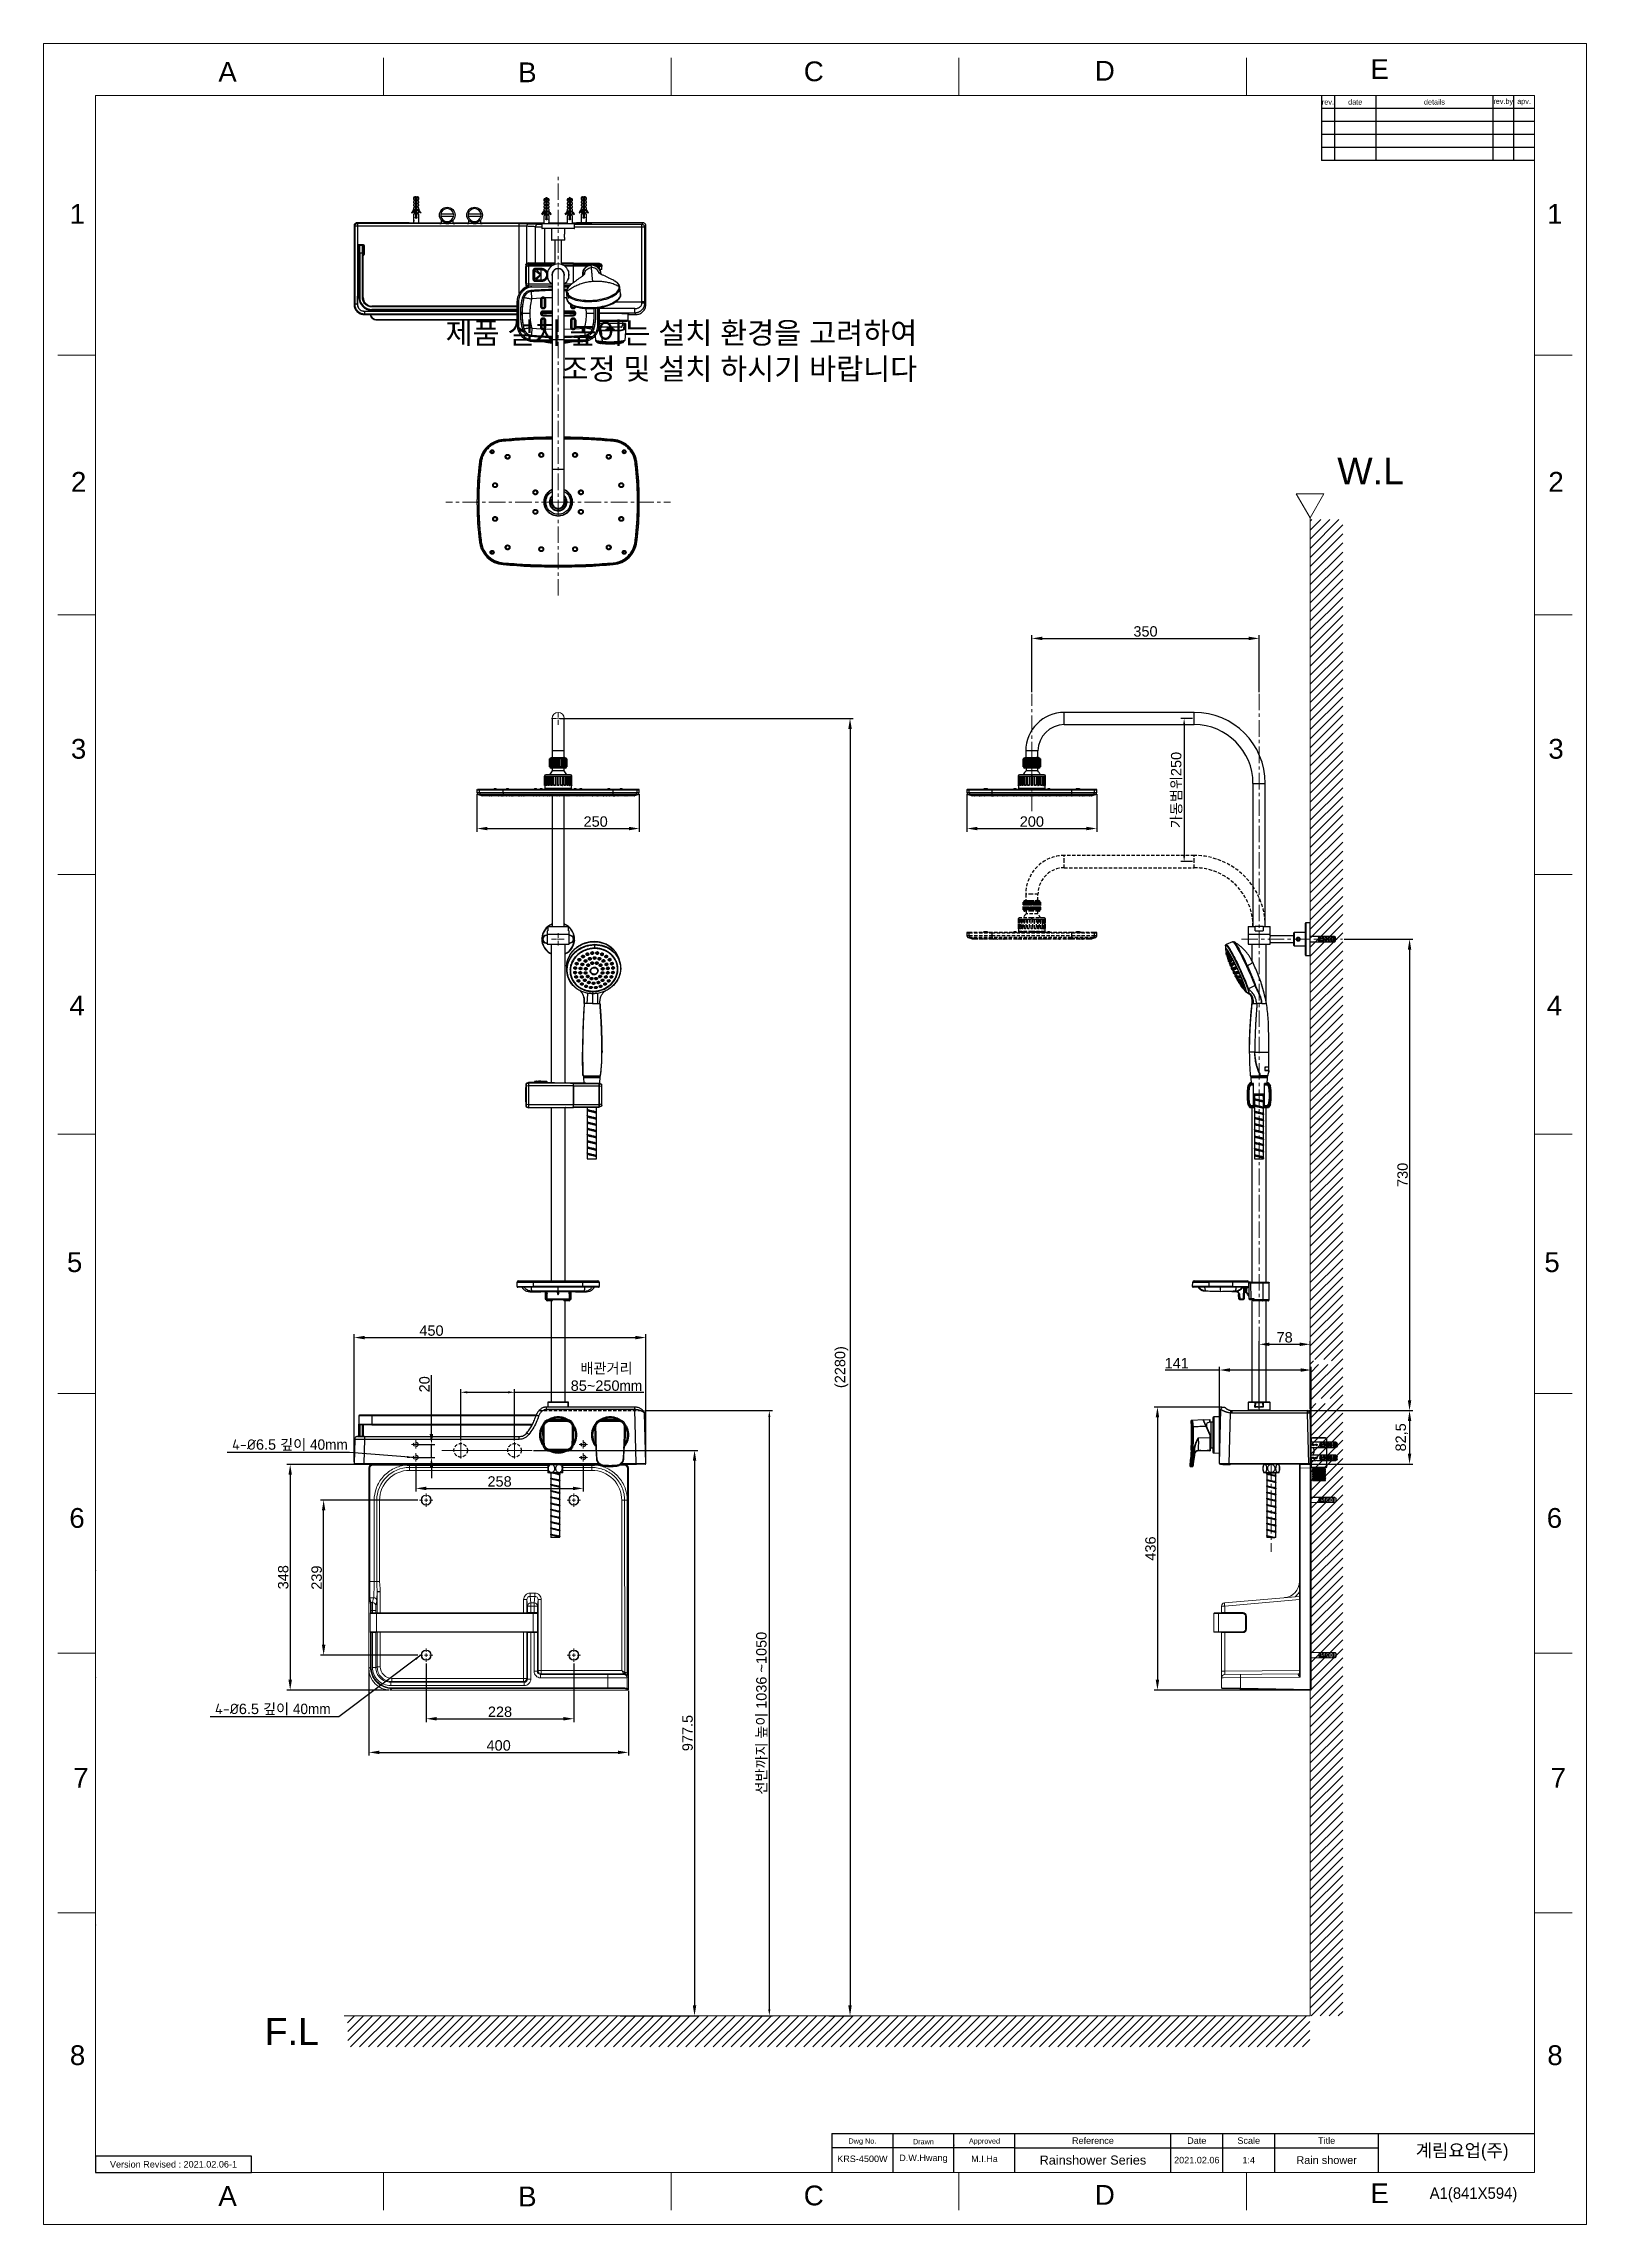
# Model space of a CAD drawing. Header units: millimetres. Extents: x 6110 to 6704, y -3675 to -2835.
import ezdxf

# ---------------------------------------------------------------- set-up
doc = ezdxf.new("R2010")
doc.units = ezdxf.units.MM
doc.header["$LTSCALE"] = 0.1
for name, pattern in [('CENTER2', [28.575, 19.05, -3.175, 3.175, -3.175]), ('CENTERX2', [101.6, 63.5, -12.7, 12.7, -12.7]), ('HIDDENX2', [19.05, 12.7, -6.35])]:
    doc.linetypes.add(name, pattern=pattern)
doc.layers.get('0').update_dxf_attribs({"lineweight": 13})
for name, color, linetype, lineweight in [('5', 2, 'Continuous', 9), ('CENTER', 1, 'CENTERX2', 15), ('DIM', 3, 'Continuous', 9), ('중심선', 1, 'CENTER2', 13)]:
    doc.layers.add(name, color=color, linetype=linetype, lineweight=lineweight)
for name, color, linetype in [('FORM', 7, 'Continuous'), ('hatch', 2, 'Continuous'), ('HIDDEN', 8, 'HIDDENX2'), ('TEXT', 2, 'Continuous')]:
    doc.layers.add(name, color=color, linetype=linetype)
doc.styles.add('ROMANS', font='Gulim.ttf')
doc.styles.get("Standard").update_dxf_attribs({"font": 'arial.ttf'})
doc.dimstyles.new('ISO-25', dxfattribs={"dimtxt": 2.5, "dimasz": 2.5, "dimexe": 1.25, "dimexo": 0.625, "dimtad": 1, "dimlfac": 5, "dimtxsty": 'Standard', "dimcen": 2.5, "dimadec": 0, "dimazin": 0, "dimtfac": 1, "dimtmove": 0, "dimatfit": 3, "dimfxl": 0, "dimarcsym": 0})

msp = doc.modelspace()

# ---------------------------------------------------------------- texts
at = {"char_height": 7.6238, "attachment_point": 5}
for s, width, insert in [('A', 10, (6180.6637, -2845.4059)), ('B', 10, (6296.113, -2845.5743)), ('C', 10, (6406.3661, -2845.2476)), ('D', 10, (6518.4473, -2844.968)), ('E', 10, (6624.2408, -2844.3338)), ('1', 50, (6122.8426, -2900.1087)), ('1', 50, (6691.6957, -2900.1087)), ('2', 50, (6123.3199, -3003.309)), ('2', 50, (6692.173, -3003.309)), ('3', 50, (6123.3009, -3106.1969)), ('3', 50, (6692.154, -3106.1969)), ('4', 50, (6122.7264, -3205.0066)), ('4', 50, (6691.5795, -3205.0066)), ('5', 50, (6121.7754, -3303.9356)), ('5', 50, (6690.6285, -3303.9356)), ('6', 50, (6122.6966, -3402.4566)), ('6', 50, (6691.5497, -3402.4566)), ('7', 50, (6124.1908, -3502.5326)), ('7', 50, (6693.0439, -3502.5326)), ('8', 50, (6122.9109, -3609.3923)), ('8', 50, (6691.764, -3609.3923)), ('A', 10, (6180.6637, -3663.5914)), ('B', 10, (6296.113, -3663.7598)), ('C', 10, (6406.3661, -3663.433)), ('D', 10, (6518.4473, -3663.1535)), ('E', 10, (6624.2408, -3662.5193))]:
    msp.add_mtext_dynamic_manual_height_columns(s, width=width, gutter_width=12.5, heights=[0], dxfattribs=dict(at, insert=insert))
at = {"layer": '5', "style": 'ROMANS'}
msp.add_text('A1(841X594)', height=4.375, dxfattribs=at).set_placement((6643.5232, -3664.6765))
at = {"layer": 'DIM', "attachment_point": 9}
for s, insert, char_height in [('{\\fGulim|b0|i0|c129|p50;제품 설치 높이는 설치 환경을 고려하여 \\P조정 및 설치 하시기 바랍니다}', (6446.2126, -2964.8096), 8.294062), ('{\\fISOCPEUR|b0|i0|c0|p34;4-%%C}6.5 {\\fGulim|b0|i0|c129|p50;깊이 40mm}', (6226.94, -3376.5673), 4), ('{\\fISOCPEUR|b0|i0|c0|p34;4-%%C}6.5 {\\fGulim|b0|i0|c129|p50;깊이 40mm}', (6220.3449, -3478.3868), 4)]:
    msp.add_mtext(s, dxfattribs=dict(at, insert=insert, char_height=char_height))
at = {"layer": 'TEXT'}
for s, width, insert, char_height, attachment_point in [('date', 16, (6614.8443, -2857.0151), 2, 5), ('details', 45, (6645.3443, -2857.0151), 2, 5), ('rev.by', 8, (6671.8443, -2857.0151), 2, 5), ('rev.', 5, (6604.3443, -2857.0151), 2, 5), ('apv.', 8, (6679.8443, -2857.0151), 2, 5), ('W.L', 14.295809, (6607.9096, -2993.9612), 10.36758, 1), ('F.L', 14.295809, (6194.9305, -3594.996), 10.36758, 1), ('Dwg No.', 23.5, (6425.0943, -3642.6969), 2, 5), ('Drawn', 23.5, (6448.5943, -3642.6969), 2, 5), ('Approved', 23.5, (6472.0943, -3642.6969), 2, 5), ('Reference', 60, (6513.8443, -3642.2649), 2.5, 5), ('Date', 20, (6553.8443, -3642.2649), 2.5, 5), ('Scale', 20, (6573.8443, -3642.2649), 2.5, 5), ('Title', 40, (6603.8443, -3642.2649), 2.5, 5), ('Version Revised : 2021.02.06-1', 60, (6159.8445, -3651.3899), 2.5, 5), ('KRS-4500W', 23.5, (6425.0943, -3649.2649), 2.5, 5), ('D.W.Hwang', 23.5, (6448.5943, -3649.2649), 2.5, 5), ('M.I.Ha', 23.5, (6472.0943, -3649.2649), 2.5, 5), ('Rainshower Series', 60, (6513.8443, -3649.7649), 3.5, 5), ('2021.02.06', 20, (6553.8443, -3649.7649), 2.5, 5), ('1:4', 20, (6573.8443, -3649.7649), 2.5, 5), ('Rain shower', 40, (6603.8443, -3649.7649), 3, 5)]:
    msp.add_mtext_dynamic_manual_height_columns(s, width=width, gutter_width=12.5, heights=[0], dxfattribs=dict(at, insert=insert, char_height=char_height, attachment_point=attachment_point))
at = {"layer": 'TEXT', "linetype": 'CENTERX2', "insert": (6656.0209, -3646.7732), "char_height": 5, "attachment_point": 5}
msp.add_mtext_dynamic_manual_height_columns('{\\fHYGothic-Medium|b0|i0|c129|p18;계림요업(주)}', width=60, gutter_width=12.5, heights=[0], dxfattribs=at)

# ---------------------------------------------------------------- blocks, each defined once
blk = doc.blocks.new('*D51')
at = {"layer": 'Defpoints', "color": 0}
for p in [(6552.84, -3094.47), (6548.98, -3149.6), (6552.84, -3149.6)]:
    blk.add_point(p, dxfattribs=at)
at = {"layer": 'DIM', "color": 0, "lineweight": -2}
for p, q in [((6552.22, -3094.47), (6547.73, -3094.47)), ((6548.98, -3096.97), (6548.98, -3147.1)), ((6552.22, -3149.6), (6547.73, -3149.6))]:
    blk.add_line(p, q, dxfattribs=at)
at = {"layer": 'DIM', "color": 0}
for points in [[(6548.56, -3096.97), (6549.4, -3096.97), (6548.98, -3094.47)], [(6548.56, -3147.1), (6549.4, -3147.1), (6548.98, -3149.6)]]:
    blk.add_solid(points, dxfattribs=at)
at = {"layer": 'DIM', "color": 0, "insert": (6546.12, -3122.03), "char_height": 2.5, "attachment_point": 5, "rotation": 90}
blk.add_mtext('{\\fGulim|b0|i0|c129|p50;\\H1.6x;가동범위\\fArial|b0|i0|c0|p34;250}', dxfattribs=at)
blk = doc.blocks.new('*D52')
at = {"layer": 'Defpoints', "color": 0}
for p in [(6577.84, -3063.62), (6490.34, -3084.97), (6577.84, -3084.97)]:
    blk.add_point(p, dxfattribs=at)
at = {"layer": 'DIM', "color": 0, "lineweight": -2}
for p, q in [((6490.34, -3084.34), (6490.34, -3062.37)), ((6494.34, -3063.62), (6573.84, -3063.62)), ((6577.84, -3084.34), (6577.84, -3062.37))]:
    blk.add_line(p, q, dxfattribs=at)
at = {"layer": 'DIM', "color": 0}
for points in [[(6494.34, -3062.96), (6494.34, -3064.29), (6490.34, -3063.62)], [(6573.84, -3062.96), (6573.84, -3064.29), (6577.84, -3063.62)]]:
    blk.add_solid(points, dxfattribs=at)
at = {"layer": 'DIM', "color": 0, "insert": (6534.09, -3060.95), "char_height": 4, "attachment_point": 5}
blk.add_mtext('350', dxfattribs=at)
blk = doc.blocks.new('*D54')
at = {"layer": 'Defpoints', "color": 0}
for p in [(6276.7, -3122.99), (6339.2, -3122.99), (6339.2, -3136.86)]:
    blk.add_point(p, dxfattribs=at)
at = {"layer": 'DIM', "color": 0, "lineweight": -2}
for p, q in [((6276.7, -3123.62), (6276.7, -3138.11)), ((6339.2, -3123.62), (6339.2, -3138.11)), ((6280.7, -3136.86), (6335.2, -3136.86))]:
    blk.add_line(p, q, dxfattribs=at)
at = {"layer": 'DIM', "color": 0}
for points in [[(6280.7, -3136.19), (6280.7, -3137.52), (6276.7, -3136.86)], [(6335.2, -3136.19), (6335.2, -3137.52), (6339.2, -3136.86)]]:
    blk.add_solid(points, dxfattribs=at)
at = {"layer": 'DIM', "color": 0, "insert": (6322.39, -3134.19), "char_height": 4, "attachment_point": 5}
blk.add_mtext('250', dxfattribs=at)
blk = doc.blocks.new('*D55')
at = {"layer": 'Defpoints', "color": 0}
for p in [(6465.34, -3122.99), (6515.34, -3122.99), (6515.34, -3136.86)]:
    blk.add_point(p, dxfattribs=at)
at = {"layer": 'DIM', "color": 0, "lineweight": -2}
for p, q in [((6465.34, -3123.62), (6465.34, -3138.11)), ((6515.34, -3123.62), (6515.34, -3138.11)), ((6469.34, -3136.86), (6511.34, -3136.86))]:
    blk.add_line(p, q, dxfattribs=at)
at = {"layer": 'DIM', "color": 0}
for points in [[(6469.34, -3136.19), (6469.34, -3137.52), (6465.34, -3136.86)], [(6511.34, -3136.19), (6511.34, -3137.52), (6515.34, -3136.86)]]:
    blk.add_solid(points, dxfattribs=at)
at = {"layer": 'DIM', "color": 0, "insert": (6490.34, -3134.19), "char_height": 4, "attachment_point": 5}
blk.add_mtext('200', dxfattribs=at)
blk = doc.blocks.new('*D56')
at = {"layer": 'Defpoints', "color": 0}
for p in [(6610, -3179.47), (6596.35, -3361.05), (6635.77, -3361.05)]:
    blk.add_point(p, dxfattribs=at)
at = {"layer": 'DIM', "color": 0, "lineweight": -2}
for p, q in [((6610.63, -3179.47), (6637.02, -3179.47)), ((6635.77, -3183.47), (6635.77, -3357.05)), ((6596.97, -3361.05), (6637.02, -3361.05))]:
    blk.add_line(p, q, dxfattribs=at)
at = {"layer": 'DIM', "color": 0}
for points in [[(6635.1, -3183.47), (6636.43, -3183.47), (6635.77, -3179.47)], [(6635.1, -3357.05), (6636.43, -3357.05), (6635.77, -3361.05)]]:
    blk.add_solid(points, dxfattribs=at)
at = {"layer": 'DIM', "color": 0, "insert": (6633.1, -3270.26), "char_height": 4, "attachment_point": 5, "rotation": 90}
blk.add_mtext('730', dxfattribs=at)
blk = doc.blocks.new('*D57')
at = {"layer": 'Defpoints', "color": 0}
for p in [(6596.35, -3361.05), (6596.86, -3381.68), (6635.77, -3381.68)]:
    blk.add_point(p, dxfattribs=at)
at = {"layer": 'DIM', "color": 0, "lineweight": -2}
for p, q in [((6596.97, -3361.05), (6637.02, -3361.05)), ((6635.77, -3365.05), (6635.77, -3377.68)), ((6597.48, -3381.68), (6637.02, -3381.68))]:
    blk.add_line(p, q, dxfattribs=at)
at = {"layer": 'DIM', "color": 0}
for points in [[(6635.1, -3365.05), (6636.43, -3365.05), (6635.77, -3361.05)], [(6635.1, -3377.68), (6636.43, -3377.68), (6635.77, -3381.68)]]:
    blk.add_solid(points, dxfattribs=at)
at = {"layer": 'DIM', "color": 0, "insert": (6632.74, -3371.36), "char_height": 4, "attachment_point": 5, "rotation": 90}
blk.add_mtext('82,5', dxfattribs=at)
blk = doc.blocks.new('*D58')
at = {"layer": 'Defpoints', "color": 0}
for p in [(6562.61, -3345.43), (6562.61, -3381.42), (6597.86, -3381.42)]:
    blk.add_point(p, dxfattribs=at)
at = {"layer": 'DIM', "color": 0, "lineweight": -2}
for p, q in [((6562.61, -3345.43), (6541.64, -3345.43)), ((6562.61, -3380.8), (6562.61, -3344.18)), ((6593.86, -3345.43), (6566.61, -3345.43)), ((6597.86, -3380.8), (6597.86, -3344.18))]:
    blk.add_line(p, q, dxfattribs=at)
at = {"layer": 'DIM', "color": 0}
for points in [[(6566.61, -3344.77), (6566.61, -3346.1), (6562.61, -3345.43)], [(6593.86, -3344.77), (6593.86, -3346.1), (6597.86, -3345.43)]]:
    blk.add_solid(points, dxfattribs=at)
at = {"layer": 'DIM', "color": 0, "insert": (6546.11, -3342.8), "char_height": 4, "attachment_point": 5}
blk.add_mtext('141', dxfattribs=at)
blk = doc.blocks.new('*D59')
at = {"layer": 'Defpoints', "color": 0}
for p in [(6341.72, -3332.93), (6229.39, -3381.42), (6341.72, -3381.42)]:
    blk.add_point(p, dxfattribs=at)
at = {"layer": 'DIM', "color": 0, "lineweight": -2}
for p, q in [((6229.39, -3380.8), (6229.39, -3331.68)), ((6233.39, -3332.93), (6337.72, -3332.93)), ((6341.72, -3380.8), (6341.72, -3331.68))]:
    blk.add_line(p, q, dxfattribs=at)
at = {"layer": 'DIM', "color": 0}
for points in [[(6233.39, -3332.26), (6233.39, -3333.59), (6229.39, -3332.93)], [(6337.72, -3332.26), (6337.72, -3333.59), (6341.72, -3332.93)]]:
    blk.add_solid(points, dxfattribs=at)
at = {"layer": 'DIM', "color": 0, "insert": (6259.18, -3330.26), "char_height": 4, "attachment_point": 5}
blk.add_mtext('450', dxfattribs=at)
blk = doc.blocks.new('*D53')
at = {"layer": 'Defpoints', "color": 0}
for p in [(6340.65, -3361.05), (6382.37, -3594.16), (6389.26, -3594.16)]:
    blk.add_point(p, dxfattribs=at)
at = {"layer": 'DIM', "color": 0, "lineweight": -2}
for p, q in [((6341.28, -3361.05), (6390.51, -3361.05)), ((6389.26, -3363.55), (6389.26, -3591.66)), ((6383, -3594.16), (6390.51, -3594.16))]:
    blk.add_line(p, q, dxfattribs=at)
at = {"layer": 'DIM', "color": 0}
for points in [[(6388.84, -3363.55), (6389.67, -3363.55), (6389.26, -3361.05)], [(6388.84, -3591.66), (6389.67, -3591.66), (6389.26, -3594.16)]]:
    blk.add_solid(points, dxfattribs=at)
at = {"layer": 'DIM', "color": 0, "insert": (6386.41, -3477.61), "char_height": 2.5, "attachment_point": 5, "rotation": 90}
blk.add_mtext('{\\fGulim|b0|i0|c129|p50;\\H1.6x;선반까지 높이 \\fArial|b0|i0|c0|p34;1036 ~1050}', dxfattribs=at)
blk = doc.blocks.new('*D60')
at = {"layer": 'Defpoints', "color": 0}
for p in [(6291.16, -3354), (6270.42, -3373.15), (6291.16, -3373.15)]:
    blk.add_point(p, dxfattribs=at)
at = {"layer": 'DIM', "color": 0, "lineweight": -2}
for p, q in [((6270.42, -3372.53), (6270.42, -3352.75)), ((6272.92, -3354), (6288.66, -3354)), ((6291.16, -3372.53), (6291.16, -3352.75)), ((6291.16, -3354), (6340.93, -3354))]:
    blk.add_line(p, q, dxfattribs=at)
at = {"layer": 'DIM', "color": 0}
for points in [[(6272.92, -3353.58), (6272.92, -3354.42), (6270.42, -3354)], [(6288.66, -3353.58), (6288.66, -3354.42), (6291.16, -3354)]]:
    blk.add_solid(points, dxfattribs=at)
at = {"layer": 'DIM', "color": 0, "insert": (6326.55, -3348.14), "char_height": 2.5, "attachment_point": 5}
blk.add_mtext('{\\fGulim|b0|i0|c129|p50;\\H1.6x;\\C3;배관거리\\fArial|b0|i0|c0|p34;\\P85~250\\fGulim|b0|i0|c129|p50;mm}', dxfattribs=at)
blk = doc.blocks.new('*D61')
at = {"layer": 'Defpoints', "color": 0}
for p in [(6297.89, -3376.37), (6331.19, -3594.16), (6360.46, -3594.16)]:
    blk.add_point(p, dxfattribs=at)
at = {"layer": 'DIM', "color": 0, "lineweight": -2}
for p, q in [((6298.51, -3376.37), (6361.71, -3376.37)), ((6360.46, -3380.37), (6360.46, -3590.16)), ((6331.81, -3594.16), (6361.71, -3594.16))]:
    blk.add_line(p, q, dxfattribs=at)
at = {"layer": 'DIM', "color": 0}
for points in [[(6359.8, -3380.37), (6361.13, -3380.37), (6360.46, -3376.37)], [(6359.8, -3590.16), (6361.13, -3590.16), (6360.46, -3594.16)]]:
    blk.add_solid(points, dxfattribs=at)
at = {"layer": 'DIM', "color": 0, "insert": (6357.8, -3485.26), "char_height": 4, "attachment_point": 5, "rotation": 90}
blk.add_mtext('977.5', dxfattribs=at)
blk = doc.blocks.new('*D62')
at = {"layer": 'Defpoints', "color": 0}
for p in [(6253.14, -3380.7), (6317.64, -3380.7), (6317.64, -3391.03)]:
    blk.add_point(p, dxfattribs=at)
at = {"layer": 'DIM', "color": 0, "lineweight": -2}
for p, q in [((6253.14, -3381.33), (6253.14, -3392.28)), ((6317.64, -3381.33), (6317.64, -3392.28)), ((6257.14, -3391.03), (6313.64, -3391.03))]:
    blk.add_line(p, q, dxfattribs=at)
at = {"layer": 'DIM', "color": 0}
for points in [[(6257.14, -3390.37), (6257.14, -3391.7), (6253.14, -3391.03)], [(6313.64, -3390.37), (6313.64, -3391.7), (6317.64, -3391.03)]]:
    blk.add_solid(points, dxfattribs=at)
at = {"layer": 'DIM', "color": 0, "insert": (6285.39, -3388.37), "char_height": 4, "attachment_point": 5}
blk.add_mtext('258', dxfattribs=at)
blk = doc.blocks.new('*D63')
at = {"layer": 'Defpoints', "color": 0}
for p in [(6253.14, -3374.08), (6253.14, -3379.08), (6259.16, -3379.08)]:
    blk.add_point(p, dxfattribs=at)
at = {"layer": 'DIM', "color": 0, "lineweight": -2}
for p, q in [((6259.16, -3370.08), (6259.16, -3347.41)), ((6253.77, -3374.08), (6260.41, -3374.08)), ((6259.16, -3379.08), (6259.16, -3374.08)), ((6253.77, -3379.08), (6260.41, -3379.08)), ((6259.16, -3383.08), (6259.16, -3387.08))]:
    blk.add_line(p, q, dxfattribs=at)
at = {"layer": 'DIM', "color": 0}
for points in [[(6258.49, -3370.08), (6259.82, -3370.08), (6259.16, -3374.08)], [(6258.49, -3383.08), (6259.82, -3383.08), (6259.16, -3379.08)]]:
    blk.add_solid(points, dxfattribs=at)
at = {"layer": 'DIM', "color": 0, "insert": (6256.49, -3350.93), "char_height": 4, "attachment_point": 5, "rotation": 90}
blk.add_mtext('20', dxfattribs=at)
blk = doc.blocks.new('*D64')
at = {"layer": 'Defpoints', "color": 0}
for p in [(6307.95, -3094.47), (6411.49, -3594.16), (6420.33, -3594.16)]:
    blk.add_point(p, dxfattribs=at)
at = {"layer": 'DIM', "color": 0, "lineweight": -2}
for p, q in [((6308.58, -3094.47), (6421.58, -3094.47)), ((6420.33, -3098.47), (6420.33, -3590.16)), ((6412.12, -3594.16), (6421.58, -3594.16))]:
    blk.add_line(p, q, dxfattribs=at)
at = {"layer": 'DIM', "color": 0}
for points in [[(6419.66, -3098.47), (6420.99, -3098.47), (6420.33, -3094.47)], [(6419.66, -3590.16), (6420.99, -3590.16), (6420.33, -3594.16)]]:
    blk.add_solid(points, dxfattribs=at)
at = {"layer": 'DIM', "color": 0, "insert": (6417.08, -3344.32), "char_height": 4, "attachment_point": 5, "rotation": 90}
blk.add_mtext('(2280)', dxfattribs=at)
blk = doc.blocks.new('*D65')
at = {"layer": 'Defpoints', "color": 0}
for p in [(6597.47, -3335.52), (6577.84, -3360.93), (6597.47, -3361.05)]:
    blk.add_point(p, dxfattribs=at)
at = {"layer": 'DIM', "color": 0, "lineweight": -2}
for p, q in [((6577.84, -3360.3), (6577.84, -3334.27)), ((6597.47, -3360.43), (6597.47, -3334.27)), ((6581.84, -3335.52), (6593.47, -3335.52))]:
    blk.add_line(p, q, dxfattribs=at)
at = {"layer": 'DIM', "color": 0}
for points in [[(6581.84, -3334.85), (6581.84, -3336.19), (6577.84, -3335.52)], [(6593.47, -3334.85), (6593.47, -3336.19), (6597.47, -3335.52)]]:
    blk.add_solid(points, dxfattribs=at)
at = {"layer": 'DIM', "color": 0, "insert": (6587.66, -3332.85), "char_height": 4, "attachment_point": 5}
blk.add_mtext('78', dxfattribs=at)
blk = doc.blocks.new('SW_CENTERMARKSYMBOL_13')
at = {"layer": 'CENTER', "color": 0}
for p, q in [((-0.5, 0), (-1.026, 0)), ((0, 0), (-0.25, 0)), ((0, 0.5), (0, 1.026)), ((0, 0), (0, 0.25)), ((0, 0), (0, -0.25)), ((0, 0), (0.25, 0)), ((0.5, 0), (1.026, 0)), ((0, -0.5), (0, -1.026))]:
    blk.add_line(p, q, dxfattribs=at)
blk = doc.blocks.new('*D92')
at = {"layer": 'Defpoints', "color": 0}
for p in [(6217.65, -3395.51), (6254.58, -3395.51), (6254.58, -3455.24)]:
    blk.add_point(p, dxfattribs=at)
at = {"layer": 'DIM', "color": 0, "lineweight": -2}
for p, q in [((6253.95, -3395.51), (6216.4, -3395.51)), ((6217.65, -3451.24), (6217.65, -3399.51)), ((6253.95, -3455.24), (6216.4, -3455.24))]:
    blk.add_line(p, q, dxfattribs=at)
at = {"layer": 'DIM', "color": 0}
for points in [[(6216.99, -3399.51), (6218.32, -3399.51), (6217.65, -3395.51)], [(6216.99, -3451.24), (6218.32, -3451.24), (6217.65, -3455.24)]]:
    blk.add_solid(points, dxfattribs=at)
at = {"layer": 'DIM', "color": 0, "insert": (6214.98, -3425.38), "char_height": 4, "attachment_point": 5, "rotation": 90}
blk.add_mtext('239', dxfattribs=at)
blk = doc.blocks.new('*D93')
at = {"color": 3, "lineweight": -2}
for p, q in [((6235.83, -3381.79), (6203.53, -3381.79)), ((6204.78, -3385.79), (6204.78, -3464.69)), ((6242.7, -3468.69), (6203.53, -3468.69))]:
    blk.add_line(p, q, dxfattribs=at)
at = {"color": 3}
for points in [[(6204.11, -3385.79), (6205.45, -3385.79), (6204.78, -3381.79)], [(6204.11, -3464.69), (6205.45, -3464.69), (6204.78, -3468.69)]]:
    blk.add_solid(points, dxfattribs=at)
at = {"layer": 'Defpoints', "color": 0}
for p in [(6236.45, -3381.79), (6204.78, -3468.69), (6243.33, -3468.69)]:
    blk.add_point(p, dxfattribs=at)
at = {"color": 3, "insert": (6202.11, -3425.24), "char_height": 4, "attachment_point": 5, "rotation": 90}
blk.add_mtext('348', dxfattribs=at)
blk = doc.blocks.new('*D94')
at = {"color": 3, "lineweight": -2}
for p, q in [((6257.14, -3458.43), (6257.14, -3481.01)), ((6313.97, -3458.43), (6313.97, -3481.01)), ((6261.14, -3479.76), (6309.97, -3479.76))]:
    blk.add_line(p, q, dxfattribs=at)
at = {"color": 3}
for points in [[(6261.14, -3479.09), (6261.14, -3480.42), (6257.14, -3479.76)], [(6309.97, -3479.09), (6309.97, -3480.42), (6313.97, -3479.76)]]:
    blk.add_solid(points, dxfattribs=at)
at = {"layer": 'Defpoints', "color": 0}
for p in [(6257.14, -3457.8), (6313.97, -3457.8), (6313.97, -3479.76)]:
    blk.add_point(p, dxfattribs=at)
at = {"color": 3, "insert": (6285.56, -3477.09), "char_height": 4, "attachment_point": 5}
blk.add_mtext('228', dxfattribs=at)
blk = doc.blocks.new('*D95')
at = {"color": 3, "lineweight": -2}
for p, q in [((6235.08, -3461.06), (6235.08, -3493.96)), ((6335, -3469.06), (6335, -3493.96)), ((6239.08, -3492.71), (6331, -3492.71))]:
    blk.add_line(p, q, dxfattribs=at)
at = {"color": 3}
for points in [[(6239.08, -3492.05), (6239.08, -3493.38), (6235.08, -3492.71)], [(6331, -3492.05), (6331, -3493.38), (6335, -3492.71)]]:
    blk.add_solid(points, dxfattribs=at)
at = {"layer": 'Defpoints', "color": 0}
for p in [(6235.08, -3460.44), (6335, -3468.44), (6335, -3492.71)]:
    blk.add_point(p, dxfattribs=at)
at = {"color": 3, "insert": (6285.04, -3490.05), "char_height": 4, "attachment_point": 5}
blk.add_mtext('400', dxfattribs=at)
blk = doc.blocks.new('*D96')
at = {"color": 3, "lineweight": -2}
for p, q in [((6563.51, -3359.69), (6537.45, -3359.69)), ((6538.7, -3363.69), (6538.7, -3464.69)), ((6597.23, -3468.69), (6537.45, -3468.69))]:
    blk.add_line(p, q, dxfattribs=at)
at = {"color": 3}
for points in [[(6538.03, -3363.69), (6539.37, -3363.69), (6538.7, -3359.69)], [(6538.03, -3464.69), (6539.37, -3464.69), (6538.7, -3468.69)]]:
    blk.add_solid(points, dxfattribs=at)
at = {"layer": 'Defpoints', "color": 0}
for p in [(6564.13, -3359.69), (6538.7, -3468.69), (6597.86, -3468.69)]:
    blk.add_point(p, dxfattribs=at)
at = {"color": 3, "insert": (6536.03, -3414.19), "char_height": 4, "attachment_point": 5, "rotation": 90}
blk.add_mtext('436', dxfattribs=at)

# ---------------------------------------------------------------- dimensions: what is measured, and where the dimension line sits
for base, p1, p2, picture, middle in [((6538.6988, -3468.6866), (6564.1301, -3359.6939), (6597.8554, -3468.6866), '*D96', (6536.0302, -3414.1903)), ((6204.7793, -3468.6881), (6236.4528, -3381.7903), (6243.327, -3468.6881), '*D93', (6202.1106, -3425.2392))]:
    dim = msp.add_linear_dim(base=base, p1=p1, p2=p2, angle=90, dimstyle='ISO-25', override={"dimtxt": 4, "dimasz": 4, "dimdec": 0, "dimlfac": 4, "dimclrd": 3, "dimclre": 3, "dimclrt": 3, "dimadec": 1, "dimtdec": 0, "dimfxl": 1.25, "dimtfill": 1})
    dim.commit()
    dim.dimension.update_dxf_attribs({"geometry": picture, "text_midpoint": middle})
dim = msp.add_linear_dim(base=(6335.0041, -3492.7124), p1=(6235.078, -3460.4394), p2=(6335.0041, -3468.4381), dimstyle='ISO-25', override={"dimtxt": 4, "dimasz": 4, "dimdec": 0, "dimlfac": 4, "dimclrd": 3, "dimclre": 3, "dimclrt": 3, "dimadec": 1, "dimtdec": 0, "dimfxl": 1.25, "dimtfill": 1})
dim.commit()
dim.dimension.update_dxf_attribs({"geometry": '*D95', "text_midpoint": (6285.041, -3490.0451)})
dim = msp.add_linear_dim(base=(6313.97, -3479.7578), p1=(6257.1404, -3457.8042), p2=(6313.97, -3457.8042), text='228', dimstyle='ISO-25', override={"dimtxt": 4, "dimasz": 4, "dimdec": 0, "dimlfac": 4, "dimclrd": 3, "dimclre": 3, "dimclrt": 3, "dimadec": 1, "dimtdec": 0, "dimfxl": 1.25, "dimtfill": 1})
dim.commit()
dim.dimension.update_dxf_attribs({"geometry": '*D94', "text_midpoint": (6285.5552, -3477.0905)})
at = {"layer": 'DIM'}
for base, p1, p2, picture, middle in [((6577.8418, -3063.6218), (6490.3418, -3084.9683), (6577.8418, -3084.9683), '*D52', (6534.0918, -3063.6218)), ((6339.2019, -3136.8566), (6276.7019, -3122.9907), (6339.2019, -3122.9907), '*D54', (6322.3943, -3136.8566)), ((6562.6054, -3345.4321), (6597.8554, -3381.4203), (6562.6054, -3381.4203), '*D58', (6546.1108, -3345.4321)), ((6317.6435, -3391.0341), (6253.1435, -3380.7019), (6317.6435, -3380.7019), '*D62', (6285.3935, -3391.0341))]:
    dim = msp.add_linear_dim(base=base, p1=p1, p2=p2, dimstyle='ISO-25', override={"dimtxt": 4, "dimasz": 4, "dimlfac": 4, "dimadec": 1, "dimfxl": 1.25}, dxfattribs=at)
    dim.commit()
    dim.dimension.update_dxf_attribs({"geometry": picture, "text_midpoint": middle, "dimtype": 160})
for base, p1, p2, text, picture, middle in [((6420.3266, -3594.1641), (6307.9519, -3094.4706), (6411.4918, -3594.1641), '(2280)', '*D64', (6420.3266, -3344.3173)), ((6360.4628, -3594.1641), (6297.8859, -3376.3654), (6331.1867, -3594.1641), '977.5', '*D61', (6360.4628, -3485.2647))]:
    dim = msp.add_linear_dim(base=base, p1=p1, p2=p2, angle=90, text=text, dimstyle='ISO-25', override={"dimtxt": 4, "dimasz": 4, "dimlfac": 4, "dimadec": 1, "dimfxl": 1.25}, dxfattribs=at)
    dim.commit()
    dim.dimension.update_dxf_attribs({"geometry": picture, "text_midpoint": middle, "dimtype": 160})
dim = msp.add_linear_dim(base=(6548.9798, -3149.5955), p1=(6552.8418, -3094.4705), p2=(6552.8418, -3149.5955), angle=90, text='{\\fGulim|b0|i0|c129|p50;\\H1.6x;가동범위\\fArial|b0|i0|c0|p34;250}', dimstyle='ISO-25', dxfattribs=at)
dim.commit()
dim.dimension.update_dxf_attribs({"geometry": '*D51', "text_midpoint": (6546.1231, -3122.033)})
dim = msp.add_linear_dim(base=(6515.3418, -3136.8566), p1=(6465.3418, -3122.9907), p2=(6515.3418, -3122.9907), dimstyle='ISO-25', override={"dimtxt": 4, "dimasz": 4, "dimlfac": 4, "dimadec": 1, "dimfxl": 1.25}, dxfattribs=at)
dim.commit()
dim.dimension.update_dxf_attribs({"geometry": '*D55', "text_midpoint": (6490.3418, -3134.1893)})
for base, p1, p2, text, picture, middle in [((6635.7674, -3361.0518), (6610.0048, -3179.4703), (6596.3479, -3361.0518), '730', '*D56', (6633.0988, -3270.2611)), ((6217.6526, -3395.5119), (6254.5754, -3455.2392), (6254.5754, -3395.5119), '239', '*D92', (6214.984, -3425.3756))]:
    dim = msp.add_linear_dim(base=base, p1=p1, p2=p2, angle=90, text=text, dimstyle='ISO-25', override={"dimtxt": 4, "dimasz": 4, "dimlfac": 4, "dimadec": 1, "dimfxl": 1.25}, dxfattribs=at)
    dim.commit()
    dim.dimension.update_dxf_attribs({"geometry": picture, "text_midpoint": middle})
dim = msp.add_linear_dim(base=(6341.7164, -3332.9283), p1=(6229.3935, -3381.4203), p2=(6341.7164, -3381.4204), text='450', dimstyle='ISO-25', override={"dimtxt": 4, "dimasz": 4, "dimlfac": 4, "dimadec": 1, "dimfxl": 1.25}, dxfattribs=at)
dim.commit()
dim.dimension.update_dxf_attribs({"geometry": '*D59', "text_midpoint": (6259.1753, -3332.9283), "dimtype": 160})
dim = msp.add_linear_dim(base=(6597.4737, -3335.5214), p1=(6577.8418, -3360.9257), p2=(6597.4737, -3361.0518), text='78', dimstyle='ISO-25', override={"dimtxt": 4, "dimasz": 4, "dimlfac": 4, "dimadec": 1, "dimfxl": 1.25}, dxfattribs=at)
dim.commit()
dim.dimension.update_dxf_attribs({"geometry": '*D65', "text_midpoint": (6587.6578, -3332.8541)})
at = {"layer": 'DIM', "color": 3}
dim = msp.add_linear_dim(base=(6291.1552, -3353.9998), p1=(6270.42, -3373.1514), p2=(6291.1552, -3373.1514), text='{\\fGulim|b0|i0|c129|p50;\\H1.6x;\\C3;배관거리\\fArial|b0|i0|c0|p34;\\P85~250\\fGulim|b0|i0|c129|p50;mm}', dimstyle='ISO-25', dxfattribs=at)
dim.commit()
dim.dimension.update_dxf_attribs({"geometry": '*D60', "text_midpoint": (6326.5549, -3353.9998), "dimtype": 160})
at = {"layer": 'DIM'}
dim = msp.add_linear_dim(base=(6259.1552, -3379.082), p1=(6253.1435, -3374.082), p2=(6253.1435, -3379.082), angle=90, dimstyle='ISO-25', override={"dimtxt": 4, "dimasz": 4, "dimlfac": 4, "dimadec": 1, "dimfxl": 1.25}, dxfattribs=at)
dim.commit()
dim.dimension.update_dxf_attribs({"geometry": '*D63', "text_midpoint": (6259.1552, -3350.9275), "dimtype": 160})
dim = msp.add_linear_dim(base=(6389.2571, -3594.1641), p1=(6340.653, -3361.0518), p2=(6382.3731, -3594.1641), angle=90, text='{\\fGulim|b0|i0|c129|p50;\\H1.6x;선반까지 높이 \\fArial|b0|i0|c0|p34;1036 ~1050}', dimstyle='ISO-25', dxfattribs=at)
dim.commit()
dim.dimension.update_dxf_attribs({"geometry": '*D53', "text_midpoint": (6389.2571, -3477.6079), "dimtype": 160})
dim = msp.add_linear_dim(base=(6635.7674, -3381.6768), p1=(6596.3479, -3361.0518), p2=(6596.8557, -3381.6768), angle=90, dimstyle='ISO-25', override={"dimtxt": 4, "dimasz": 4, "dimlfac": 4, "dimadec": 1, "dimfxl": 1.25}, dxfattribs=at)
dim.commit()
dim.dimension.update_dxf_attribs({"geometry": '*D57', "text_midpoint": (6632.7386, -3371.3643)})

# ---------------------------------------------------------------- hatches: boundary and pattern name
at = {"layer": 'hatch'}
h = msp.add_hatch(dxfattribs=at)
h.set_pattern_fill('ANSI31', color=256, scale=0.777568)
h.set_pattern_definition([(45, (5809.2703, -3576.218), (-1.7456907, 1.7456907), [])])
edge = h.paths.add_edge_path()
edge.add_spline(control_points=[(6597.4753, -3341.3519), (6597.5331, -3341.3659), (6597.6353, -3341.3823), (6597.7761, -3341.3823), (6597.8566, -3341.3722), (6597.8936, -3341.3655)], knot_values=[0, 0, 0, 0, 0.42377523, 0.73221647, 1, 1, 1, 1], degree=3, periodic=0)
edge.add_line((6597.5166, -3341.3576), (6597.9333, -3341.3576))
edge.add_arc((6597.7003, -3340.2901), 1.0927, 280.190547, 282.3163561, ccw=False)
edge.add_spline(control_points=[(6597.8936, -3341.3655), (6597.8566, -3341.3722), (6597.7761, -3341.3823), (6597.6353, -3341.3823), (6597.5331, -3341.3659), (6597.4753, -3341.3519)], knot_values=[0, 0, 0, 0, 0.26778353, 0.57622477, 1, 1, 1, 1], degree=3, periodic=0)
edge.add_line((6597.4668, -3341.3969), (6597.4668, -3343.342))
edge.add_line((6597.4668, -3343.342), (6597.5166, -3343.342))
edge.add_spline(control_points=[(6597.8936, -3343.3341), (6597.8566, -3343.3274), (6597.7761, -3343.3174), (6597.6353, -3343.3174), (6597.5331, -3343.3338), (6597.4753, -3343.3478)], knot_values=[0, 0, 0, 0, 0.26778872, 0.57623461, 1, 1, 1, 1], degree=3, periodic=0)
edge.add_line((6600.0995, -3343.1305), (6600.2847, -3343.1305))
edge.add_ellipse((6599.6335, -3342.3498), major_axis=(0, -1), ratio=0.66666667, start_angle=218.6821875, end_angle=321.3178125, ccw=False)
edge.add_line((6598.6491, -3341.3576), (6597.5166, -3341.3576))
edge.add_spline(control_points=[(6597.4753, -3341.3519), (6597.5331, -3341.3659), (6597.6353, -3341.3823), (6597.7761, -3341.3823), (6597.8566, -3341.3722), (6597.8936, -3341.3655)], knot_values=[0, 0, 0, 0, 0.42377523, 0.73221647, 1, 1, 1, 1], degree=3, periodic=0)
edge.add_arc((6597.7003, -3340.2901), 1.0927, 280.190547, 282.3163561)
edge.add_line((6597.9333, -3341.3576), (6605.717, -3341.3576))
edge.add_line((6605.717, -3341.3576), (6605.717, -3343.342))
edge.add_line((6605.717, -3343.342), (6597.5166, -3343.342))
edge.add_spline(control_points=[(6597.8936, -3343.3341), (6597.8566, -3343.3274), (6597.7761, -3343.3174), (6597.6353, -3343.3174), (6597.5331, -3343.3338), (6597.4753, -3343.3478)], knot_values=[0, 0, 0, 0, 0.26778872, 0.57623461, 1, 1, 1, 1], degree=3, periodic=0)
edge.add_line((6597.4753, -3343.3478), (6597.4668, -3343.3498))
edge.add_line((6597.4668, -3343.3498), (6597.4668, -3356.3501))
edge.add_line((6597.4668, -3356.3501), (6597.4753, -3356.3522))
edge.add_spline(control_points=[(6597.4753, -3356.3522), (6597.5331, -3356.3662), (6597.6353, -3356.3826), (6597.7761, -3356.3826), (6597.8566, -3356.3725), (6597.8936, -3356.3659)], knot_values=[0, 0, 0, 0, 0.42377523, 0.73221647, 1, 1, 1, 1], degree=3, periodic=0)
edge.add_line((6597.5166, -3356.358), (6597.9333, -3356.358))
edge.add_arc((6597.7003, -3355.2905), 1.0927, 280.1905474, 282.3163563, ccw=False)
edge.add_spline(control_points=[(6597.8936, -3356.3659), (6597.8566, -3356.3725), (6597.7761, -3356.3826), (6597.6353, -3356.3826), (6597.5331, -3356.3662), (6597.4753, -3356.3522)], knot_values=[0, 0, 0, 0, 0.26778353, 0.57622477, 1, 1, 1, 1], degree=3, periodic=0)
edge.add_line((6597.4668, -3356.3973), (6597.4668, -3358.3423))
edge.add_line((6597.4668, -3358.3423), (6597.5166, -3358.3423))
edge.add_spline(control_points=[(6597.8936, -3358.3344), (6597.8566, -3358.3278), (6597.7761, -3358.3177), (6597.6353, -3358.3177), (6597.5331, -3358.3341), (6597.4753, -3358.3481)], knot_values=[0, 0, 0, 0, 0.26778872, 0.57623461, 1, 1, 1, 1], degree=3, periodic=0)
edge.add_line((6599.0317, -3358.1308), (6599.2169, -3358.1308))
edge.add_ellipse((6599.6335, -3357.3501), major_axis=(0, -1), ratio=0.66666667, start_angle=218.6821875, end_angle=321.3178125, ccw=False)
edge.add_line((6598.6491, -3356.358), (6597.5166, -3356.358))
edge.add_spline(control_points=[(6597.4753, -3356.3522), (6597.5331, -3356.3662), (6597.6353, -3356.3826), (6597.7761, -3356.3826), (6597.8566, -3356.3725), (6597.8936, -3356.3659)], knot_values=[0, 0, 0, 0, 0.42377523, 0.73221647, 1, 1, 1, 1], degree=3, periodic=0)
edge.add_arc((6597.7003, -3355.2905), 1.0927, 280.1905474, 282.3163563)
edge.add_line((6597.9333, -3356.358), (6605.717, -3356.358))
edge.add_line((6605.717, -3356.358), (6605.717, -3358.3423))
edge.add_line((6605.717, -3358.3423), (6597.5166, -3358.3423))
edge.add_spline(control_points=[(6597.8936, -3358.3344), (6597.8566, -3358.3278), (6597.7761, -3358.3177), (6597.6353, -3358.3177), (6597.5331, -3358.3341), (6597.4753, -3358.3481)], knot_values=[0, 0, 0, 0, 0.26778872, 0.57623461, 1, 1, 1, 1], degree=3, periodic=0)
edge.add_line((6597.4753, -3358.3481), (6597.4668, -3358.3502))
edge.add_line((6597.4668, -3358.3502), (6597.4668, -3594.1641))
edge.add_line((6597.4668, -3594.1641), (6610.0143, -3594.1641))
edge.add_line((6610.0143, -3594.1641), (6610.0143, -3017.7979))
edge.add_line((6610.0143, -3017.7979), (6597.4668, -3017.7979))
edge.add_line((6597.4668, -3017.7979), (6597.4668, -3341.3498))
edge.add_line((6597.4668, -3341.3498), (6597.4753, -3341.3519))
h = msp.add_hatch(dxfattribs=at)
h.set_pattern_fill('ANSI31', color=256, scale=0.777568)
h.set_pattern_definition([(45, (5797.0793, -3576.218), (-1.745691, 1.745691), [])])
h.paths.add_polyline_path([(6597.4113, -3594.1641), (6226.7667, -3594.1641), (6227.082, -3606.1807), (6597.4113, -3606.1807)])

# ---------------------------------------------------------------- linework, layer by layer
at = {"color": 7, "linetype": 'Continuous'}
for p, q in [((6109.8445, -2834.5151), (6703.8443, -2834.5151)), ((6109.8445, -2834.5151), (6109.8445, -3674.5149)), ((6703.8445, -2834.5151), (6703.8445, -3674.5149)), ((6240.6443, -2854.515), (6240.6443, -2839.979)), ((6351.4443, -2854.515), (6351.4443, -2839.979)), ((6462.2443, -2854.515), (6462.2443, -2839.979)), ((6573.0443, -2854.515), (6573.0443, -2839.979)), ((6683.8443, -2854.5151), (6129.8445, -2854.5151)), ((6683.8443, -3654.5149), (6683.8443, -2854.5151)), ((6238.0547, -2941.0143), (6238.0547, -2940.7643)), ((6292.1319, -2940.7643), (6238.0547, -2940.7643)), ((6238.0547, -2941.0143), (6292.1319, -2941.0143)), ((6129.8445, -2954.5151), (6115.3084, -2954.5151)), ((6683.8444, -2954.5151), (6698.3804, -2954.5151)), ((6129.8445, -3054.5151), (6115.3084, -3054.5151)), ((6683.8444, -3054.5151), (6698.3804, -3054.5151)), ((6129.8445, -3154.5151), (6115.3084, -3154.5151)), ((6683.8444, -3154.5151), (6698.3804, -3154.5151)), ((6129.8445, -3254.5151), (6115.3084, -3254.5151)), ((6683.8444, -3254.5151), (6698.3804, -3254.5151)), ((6129.8445, -3354.5151), (6115.3084, -3354.5151)), ((6683.8444, -3354.5151), (6698.3804, -3354.5151)), ((6597.4737, -3472.8337), (6597.4737, -3360.8879)), ((6235.1523, -3383.2393), (6235.078, -3383.1651)), ((6235.078, -3383.1651), (6235.078, -3460.4394)), ((6235.1523, -3383.2393), (6235.4023, -3383.2393)), ((6235.1523, -3383.2393), (6235.1523, -3426.8872)), ((6235.4023, -3426.8875), (6235.4023, -3383.2393)), ((6236.4528, -3381.7903), (6236.5271, -3381.8645)), ((6300.5022, -3381.7903), (6236.4528, -3381.7903)), ((6248.7978, -3381.8645), (6236.5271, -3381.8645)), ((6236.5271, -3382.1145), (6236.5271, -3381.8645)), ((6236.5272, -3382.1145), (6248.7971, -3382.1145)), ((6250.7482, -3381.8644), (6248.7978, -3381.8645)), ((6248.7978, -3382.1145), (6248.7978, -3381.8645)), ((6250.7479, -3384.0662), (6303.9474, -3384.0662)), ((6250.7482, -3384.0662), (6250.7482, -3381.8643)), ((6300.5022, -3381.8644), (6250.7482, -3381.8644)), ((6303.9474, -3382.1543), (6250.7482, -3382.1543)), ((6303.9474, -3382.9654), (6250.7482, -3382.9654)), ((6320.925, -3382.1543), (6309.6974, -3382.1543)), ((6320.925, -3382.9654), (6309.6974, -3382.9654)), ((6309.6974, -3384.0662), (6320.9247, -3384.0662)), ((6323.8699, -3381.7903), (6313.6522, -3381.7903)), ((6320.925, -3381.8644), (6313.6522, -3381.8644)), ((6320.925, -3381.8643), (6320.925, -3384.0662)), ((6322.8753, -3381.8645), (6320.925, -3381.8644)), ((6323.968, -3381.8645), (6322.8753, -3381.8645)), ((6322.8753, -3382.1145), (6322.8753, -3381.8645)), ((6322.8769, -3382.1145), (6324.3826, -3382.1145)), ((6331.5219, -3382.1145), (6333.5289, -3382.1145)), ((6333.5291, -3381.8645), (6331.9364, -3381.8645)), ((6333.6033, -3381.7903), (6332.035, -3381.7903)), ((6333.5291, -3381.8645), (6333.6033, -3381.7903)), ((6333.5291, -3381.8645), (6333.5291, -3382.1145)), ((6334.6539, -3383.239), (6334.9039, -3383.2389)), ((6334.678, -3462.3043), (6334.6539, -3383.239)), ((6334.9781, -3383.1646), (6334.9039, -3383.2389)), ((6334.9284, -3463.7126), (6334.9039, -3383.2389)), ((6335.0041, -3468.4381), (6334.9781, -3383.1646)), ((6593.3554, -3462.3028), (6593.3554, -3382.113)), ((6593.3554, -3383.2375), (6593.601, -3383.2374)), ((6593.6008, -3463.7112), (6593.6012, -3383.2374)), ((6593.601, -3381.8631), (6597.8554, -3381.7888)), ((6597.8556, -3383.1632), (6593.6012, -3383.2374)), ((6597.8552, -3468.4366), (6597.8556, -3383.1632)), ((6597.8554, -3383.1753), (6597.8554, -3381.7888)), ((6237.1168, -3395.6032), (6237.1168, -3426.8875)), ((6237.1168, -3395.6054), (6239.2086, -3395.6054)), ((6238.1081, -3395.6054), (6238.1081, -3426.8875)), ((6239.2087, -3426.8875), (6239.2088, -3395.6067)), ((6332.4561, -3395.5936), (6334.5481, -3395.593)), ((6332.4616, -3395.6064), (6332.4661, -3461.2273)), ((6333.5769, -3461.8874), (6333.5567, -3395.5933)), ((6334.5682, -3462.2325), (6334.5482, -3395.597)), ((6597.8555, -3396.5104), (6599.2304, -3396.5104)), ((6599.2751, -3396.5002), (6599.2304, -3396.5104)), ((6599.6969, -3396.5026), (6606.9804, -3396.5026)), ((6600.9804, -3394.7298), (6601.4804, -3394.7298)), ((6600.9804, -3394.7298), (6600.9804, -3396.2911)), ((6602.7304, -3396.2911), (6600.9804, -3396.2911)), ((6601.2322, -3395.5104), (6602.7304, -3395.5104)), ((6601.2322, -3396.0104), (6601.2322, -3395.5104)), ((6602.9537, -3396.0104), (6601.2322, -3396.0104)), ((6601.4193, -3395.5104), (6601.4193, -3396.0104)), ((6601.4804, -3395.5104), (6601.4804, -3394.7298)), ((6602.2304, -3394.7298), (6602.7304, -3394.7298)), ((6602.2304, -3395.5104), (6602.2304, -3394.7298)), ((6602.7304, -3395.8747), (6602.7304, -3394.7298)), ((6602.7304, -3396.2911), (6602.7304, -3396.0104)), ((6603.4804, -3394.7298), (6603.9804, -3394.7298)), ((6603.4804, -3394.7298), (6603.4804, -3396.2911)), ((6603.9804, -3396.2911), (6603.4804, -3396.2911)), ((6603.9804, -3396.2911), (6603.9804, -3394.7298)), ((6604.7304, -3394.7298), (6605.2304, -3394.7298)), ((6604.7304, -3394.7298), (6604.7304, -3396.2911)), ((6605.2304, -3396.2911), (6604.7304, -3396.2911)), ((6605.2304, -3396.2911), (6605.2304, -3394.7298)), ((6605.9804, -3394.7298), (6606.4804, -3394.7298)), ((6605.9804, -3394.7298), (6605.9804, -3396.2911)), ((6606.4804, -3396.2911), (6605.9804, -3396.2911)), ((6606.4804, -3396.2911), (6606.4804, -3394.7298)), ((6606.9804, -3394.5183), (6606.9804, -3396.5026)), ((6607.4804, -3395.0263), (6607.4804, -3395.9946)), ((6239.2086, -3426.8875), (6235.1523, -3426.8875)), ((6235.63, -3435.2382), (6235.2559, -3433.3628)), ((6235.5058, -3433.1137), (6236.8746, -3433.1137)), ((6235.5058, -3433.1137), (6235.8801, -3434.9896)), ((6236.5003, -3434.9896), (6235.8801, -3434.9896)), ((6236.5003, -3434.9896), (6236.8746, -3433.1137)), ((6238.1244, -3434.3589), (6237.7501, -3436.2349)), ((6238.2229, -3439.0142), (6238.2229, -3430.7207)), ((6238.2229, -3430.8072), (6239.4727, -3430.8071)), ((6238.223, -3430.7206), (6239.4722, -3430.7072)), ((6239.4726, -3439.0142), (6239.4726, -3430.8071)), ((6294.668, -3439.0142), (6294.668, -3433.8644)), ((6294.6684, -3433.8674), (6295.9183, -3433.8674)), ((6296.1694, -3436.3846), (6295.9183, -3433.8674)), ((6295.9183, -3439.0142), (6295.9183, -3433.8674)), ((6298.9439, -3431.359), (6297.1666, -3431.359)), ((6297.1666, -3432.605), (6297.1666, -3431.359)), ((6297.1666, -3432.605), (6298.9439, -3432.605)), ((6297.1666, -3432.605), (6297.4194, -3435.1394)), ((6298.6911, -3435.1394), (6297.4194, -3435.1394)), ((6297.4194, -3438.9642), (6297.4194, -3435.1394)), ((6298.6911, -3435.1394), (6298.9439, -3432.605)), ((6298.6911, -3435.1394), (6298.6911, -3438.9642)), ((6298.9439, -3431.359), (6298.9439, -3432.605)), ((6300.1921, -3433.8674), (6299.941, -3436.3846)), ((6300.1921, -3433.8674), (6301.4421, -3433.8674)), ((6300.1921, -3433.8674), (6300.1921, -3461.2273)), ((6301.4425, -3461.2273), (6301.4425, -3433.8644)), ((6564.4964, -3435.1379), (6593.3554, -3432.6131)), ((6593.3663, -3433.8659), (6564.5945, -3436.3831)), ((6235.5552, -3439.2642), (6235.5552, -3446.2142)), ((6235.5552, -3439.2642), (6238.0553, -3439.2642)), ((6235.6077, -3438.9775), (6235.6025, -3439.1168)), ((6235.665, -3438.9141), (6235.6148, -3438.9139)), ((6235.6219, -3438.9399), (6235.6148, -3438.9139)), ((6235.6648, -3438.9642), (6237.7143, -3438.9642)), ((6235.6759, -3438.1027), (6237.7203, -3438.1027)), ((6235.6759, -3438.1062), (6235.6759, -3438.9141)), ((6237.7203, -3438.9142), (6235.6759, -3438.9142)), ((6235.8052, -3439.0142), (6299.8111, -3439.0142)), ((6235.9259, -3438.9642), (6235.9259, -3438.1027)), ((6236.1988, -3438.9642), (6236.1988, -3439.0142)), ((6236.4705, -3438.1027), (6236.4705, -3438.9642)), ((6236.5738, -3438.9642), (6236.5738, -3439.0142)), ((6236.7488, -3438.9642), (6236.7488, -3439.0142)), ((6237.1238, -3438.9642), (6237.1238, -3439.0142)), ((6237.6703, -3438.9642), (6237.6953, -3438.9575)), ((6237.7203, -3438.9141), (6237.7203, -3438.1027)), ((6237.7643, -3438.9139), (6237.7203, -3438.9141)), ((6237.7727, -3439.0045), (6237.7692, -3438.945)), ((6238.0552, -3446.4642), (6238.0552, -3439.0142)), ((6238.0553, -3439.2642), (6300.0611, -3439.2642)), ((6296.1046, -3438.9537), (6296.1045, -3438.96)), ((6296.1694, -3438.889), (6296.1082, -3438.889)), ((6296.1189, -3438.9277), (6296.1082, -3438.889)), ((6296.1466, -3438.9547), (6296.1189, -3438.9277)), ((6296.1832, -3438.9642), (6296.1466, -3438.9547)), ((6296.1694, -3436.3846), (6299.941, -3436.3846)), ((6296.1694, -3436.3846), (6296.1694, -3438.889)), ((6299.941, -3438.8892), (6296.1694, -3438.8892)), ((6296.1832, -3438.9642), (6299.9272, -3438.9642)), ((6296.2069, -3438.9542), (6296.2444, -3438.9642)), ((6297.3302, -3438.9642), (6297.3302, -3439.0142)), ((6297.8302, -3439.0142), (6297.8302, -3438.9642)), ((6298.2802, -3438.9642), (6298.2802, -3439.0142)), ((6298.3111, -3439.0142), (6298.3111, -3446.4642)), ((6298.7802, -3439.0142), (6298.7802, -3438.9642)), ((6299.866, -3438.9642), (6299.9035, -3438.9542)), ((6299.9661, -3438.9533), (6299.9272, -3438.9642)), ((6299.941, -3438.889), (6299.941, -3436.3846)), ((6300.0022, -3438.889), (6299.941, -3438.889)), ((6300.0087, -3439.1117), (6300.0058, -3438.9537)), ((6300.0611, -3446.2142), (6300.0611, -3439.2642)), ((6560.4304, -3439.2627), (6571.6304, -3439.2627)), ((6560.4304, -3439.2627), (6560.4304, -3446.2127)), ((6571.6304, -3439.0127), (6560.6804, -3439.0127)), ((6562.1804, -3446.4627), (6562.1804, -3439.0127)), ((6563.3554, -3436.3831), (6564.5945, -3436.3831)), ((6563.3554, -3436.3831), (6563.3554, -3438.9127)), ((6564.5945, -3438.8877), (6563.3554, -3438.8877)), ((6563.3621, -3438.9127), (6563.3554, -3438.9127)), ((6571.6054, -3438.9627), (6563.4054, -3438.9627)), ((6563.9804, -3438.9627), (6563.9804, -3439.0127)), ((6564.3554, -3438.9627), (6564.3554, -3439.0127)), ((6564.5946, -3438.9252), (6564.5945, -3436.3831)), ((6571.6045, -3438.8875), (6564.5945, -3438.8875)), ((6569.5054, -3439.0127), (6569.5054, -3438.9627)), ((6571.6054, -3438.9627), (6571.6054, -3439.0127)), ((6571.6304, -3439.0127), (6571.6304, -3439.2627)), ((6572.6304, -3440.2627), (6572.8804, -3440.2627)), ((6572.6304, -3440.2627), (6572.6304, -3445.2127)), ((6572.8804, -3440.2377), (6572.9552, -3440.2377)), ((6572.8804, -3440.2377), (6572.8804, -3445.2377)), ((6572.9552, -3445.2361), (6572.9552, -3440.2399)), ((6235.5552, -3446.2142), (6238.0552, -3446.2142)), ((6235.6148, -3446.5644), (6235.6648, -3446.5644)), ((6235.6648, -3446.5142), (6237.7143, -3446.5142)), ((6235.6759, -3446.5642), (6237.7203, -3446.5642)), ((6235.6759, -3446.5644), (6235.6759, -3459.8415)), ((6235.7259, -3446.5142), (6235.7009, -3446.5209)), ((6235.8052, -3446.4642), (6299.8111, -3446.4642)), ((6235.9259, -3459.8413), (6235.9259, -3446.5142)), ((6236.1988, -3446.4642), (6236.1988, -3446.5142)), ((6236.4705, -3446.5142), (6236.4704, -3459.9508)), ((6236.5738, -3446.4642), (6236.5738, -3446.5142)), ((6236.7488, -3446.4642), (6236.7488, -3446.5142)), ((6237.1238, -3446.4642), (6237.1238, -3446.5142)), ((6237.6953, -3446.5209), (6237.6703, -3446.5142)), ((6237.7203, -3446.5644), (6237.7643, -3446.5644)), ((6237.7203, -3459.9507), (6237.7203, -3446.5644)), ((6237.7572, -3446.5385), (6237.7643, -3446.5642)), ((6300.0611, -3446.2142), (6238.0553, -3446.2142)), ((6238.2229, -3446.4642), (6238.2229, -3459.6995)), ((6239.4727, -3459.6991), (6239.4726, -3446.4642)), ((6294.668, -3464.1989), (6294.668, -3446.4642)), ((6295.9183, -3464.1989), (6295.9183, -3446.4642)), ((6296.1082, -3446.5894), (6296.1694, -3446.5894)), ((6296.1443, -3446.5251), (6296.1832, -3446.5142)), ((6296.1694, -3446.5892), (6297.4194, -3446.5892)), ((6296.1694, -3446.5894), (6296.1694, -3464.45)), ((6296.1832, -3446.5142), (6299.9272, -3446.5142)), ((6296.2444, -3446.5142), (6296.2069, -3446.5242)), ((6297.3302, -3446.4642), (6297.3302, -3446.5142)), ((6297.4194, -3446.5892), (6297.4194, -3446.5142)), ((6297.4198, -3446.5892), (6298.6907, -3446.5892)), ((6297.4198, -3446.5892), (6297.4198, -3464.4491)), ((6297.8302, -3446.5142), (6297.8302, -3446.4642)), ((6298.2802, -3446.4642), (6298.2802, -3446.5142)), ((6298.6907, -3446.5892), (6298.6907, -3461.4758)), ((6298.6911, -3446.5142), (6298.6911, -3446.5892)), ((6298.6911, -3446.5892), (6299.941, -3446.5892)), ((6298.7802, -3446.5142), (6298.7802, -3446.4642)), ((6299.9035, -3446.5242), (6299.866, -3446.5142)), ((6299.9272, -3446.5142), (6299.9638, -3446.5237)), ((6299.941, -3446.5894), (6300.0022, -3446.5894)), ((6299.941, -3461.4784), (6299.941, -3446.5894)), ((6299.9638, -3446.5237), (6299.9916, -3446.5507)), ((6299.9916, -3446.5507), (6300.0022, -3446.5892)), ((6300.0058, -3446.5247), (6300.006, -3446.5192)), ((6300.006, -3446.5192), (6300.0087, -3446.3667)), ((6571.6304, -3446.2127), (6560.4304, -3446.2127)), ((6571.6304, -3446.4627), (6560.6804, -3446.4627)), ((6563.3554, -3446.5627), (6563.3621, -3446.5627)), ((6563.3554, -3446.5627), (6563.3554, -3467.8388)), ((6563.3554, -3446.5877), (6564.5945, -3446.5877)), ((6571.6054, -3446.5127), (6563.4054, -3446.5127)), ((6563.9804, -3446.4627), (6563.9804, -3446.5127)), ((6564.3554, -3446.4627), (6564.3554, -3446.5127)), ((6564.5945, -3446.5879), (6571.6039, -3446.5879)), ((6564.5945, -3461.477), (6564.5945, -3446.5879)), ((6569.5054, -3446.5127), (6569.5054, -3446.4627)), ((6571.6051, -3446.5223), (6571.6047, -3446.5877)), ((6571.6054, -3446.5127), (6571.6051, -3446.5223)), ((6571.6054, -3446.4627), (6571.6054, -3446.5127)), ((6571.6304, -3446.2127), (6571.6304, -3446.4627)), ((6572.8804, -3445.2127), (6572.6304, -3445.2127)), ((6572.9552, -3445.2377), (6572.8804, -3445.2377)), ((6129.8445, -3454.5151), (6115.3084, -3454.5151)), ((6235.078, -3460.4394), (6235.6759, -3459.8415)), ((6235.9259, -3459.8415), (6235.6759, -3459.8415)), ((6237.7203, -3459.9507), (6236.4704, -3459.9507)), ((6237.7203, -3459.9507), (6238.2229, -3459.6995)), ((6239.4727, -3459.6995), (6238.2229, -3459.6995)), ((6597.8552, -3454.2377), (6599.2304, -3454.2377)), ((6597.8552, -3456.2377), (6599.2304, -3456.2377)), ((6599.2304, -3454.2377), (6599.2751, -3454.248)), ((6599.2751, -3456.2275), (6599.2304, -3456.2377)), ((6606.9804, -3454.2456), (6599.6969, -3454.2456)), ((6599.6969, -3456.2299), (6606.9804, -3456.2299)), ((6600.9804, -3454.4571), (6601.4804, -3454.4571)), ((6600.9804, -3454.4571), (6600.9804, -3456.0183)), ((6602.7304, -3456.0183), (6600.9804, -3456.0183)), ((6601.2322, -3455.2377), (6602.7304, -3455.2377)), ((6601.2322, -3455.7377), (6601.2322, -3455.2377)), ((6602.9537, -3455.7377), (6601.2322, -3455.7377)), ((6601.4193, -3455.2377), (6601.4193, -3455.7377)), ((6601.4804, -3455.2377), (6601.4804, -3454.4571)), ((6602.2304, -3454.4571), (6602.7304, -3454.4571)), ((6602.2304, -3455.2377), (6602.2304, -3454.4571)), ((6602.7304, -3455.602), (6602.7304, -3454.4571)), ((6602.7304, -3456.0183), (6602.7304, -3455.7377)), ((6603.4804, -3454.4571), (6603.9804, -3454.4571)), ((6603.4804, -3454.4571), (6603.4804, -3456.0183)), ((6603.9804, -3456.0183), (6603.4804, -3456.0183)), ((6603.9804, -3456.0183), (6603.9804, -3454.4571)), ((6604.7304, -3454.4571), (6605.2304, -3454.4571)), ((6604.7304, -3454.4571), (6604.7304, -3456.0183)), ((6605.2304, -3456.0183), (6604.7304, -3456.0183)), ((6605.2304, -3456.0183), (6605.2304, -3454.4571)), ((6605.9804, -3454.4571), (6606.4804, -3454.4571)), ((6605.9804, -3454.4571), (6605.9804, -3456.0183)), ((6606.4804, -3456.0183), (6605.9804, -3456.0183)), ((6606.4804, -3456.0183), (6606.4804, -3454.4571)), ((6606.9804, -3454.2456), (6606.9804, -3456.2299)), ((6607.4804, -3454.7536), (6607.4804, -3455.7218)), ((6683.8444, -3454.5151), (6698.3804, -3454.5151)), ((6243.9247, -3468.0902), (6243.3268, -3468.6881)), ((6243.3268, -3468.6881), (6334.7541, -3468.6881)), ((6243.9727, -3465.4489), (6243.4705, -3465.7)), ((6294.9194, -3465.7), (6243.4705, -3465.7)), ((6243.4705, -3466.9504), (6243.4705, -3465.7)), ((6243.4753, -3466.9504), (6294.9162, -3466.9504)), ((6243.9247, -3468.0902), (6243.9247, -3467.8402)), ((6243.9247, -3468.0902), (6327.0312, -3468.0902)), ((6327.0309, -3467.8402), (6243.9249, -3467.8402)), ((6243.9727, -3465.4489), (6243.9727, -3464.1989)), ((6243.9727, -3465.4489), (6294.6684, -3465.4489)), ((6294.668, -3464.1989), (6243.9736, -3464.1989)), ((6295.9183, -3464.1989), (6294.6684, -3464.1989)), ((6294.6684, -3464.1989), (6294.6684, -3465.4489)), ((6294.9194, -3465.7), (6294.6684, -3465.4489)), ((6294.9194, -3465.7), (6294.9194, -3466.9504)), ((6295.9183, -3464.1989), (6296.1694, -3464.45)), ((6297.4194, -3464.45), (6296.1694, -3464.45)), ((6299.941, -3461.4784), (6298.6911, -3461.4784)), ((6299.941, -3461.4784), (6300.1921, -3461.2273)), ((6301.4421, -3461.2273), (6300.1921, -3461.2273)), ((6301.4421, -3462.4773), (6301.191, -3462.7284)), ((6327.0303, -3462.7284), (6301.191, -3462.7284)), ((6301.191, -3463.9787), (6301.191, -3462.7284)), ((6301.1919, -3463.9787), (6327.0309, -3463.9787)), ((6301.4421, -3462.4773), (6301.4421, -3461.2273)), ((6301.4421, -3462.4773), (6333.3892, -3462.4773)), ((6332.4661, -3461.2273), (6301.4425, -3461.2273)), ((6327.0303, -3462.7284), (6327.0303, -3463.9787)), ((6327.0309, -3463.9787), (6327.0309, -3467.8402)), ((6327.0315, -3467.8402), (6327.0315, -3468.0902)), ((6332.4761, -3461.2273), (6333.5769, -3461.8874)), ((6333.1369, -3462.3282), (6332.4763, -3461.2273)), ((6333.2794, -3462.6748), (6333.6701, -3462.4794)), ((6334.7541, -3468.6881), (6334.2805, -3468.2146)), ((6334.5682, -3462.2325), (6334.3103, -3462.6608)), ((6334.3888, -3462.7121), (6334.678, -3462.3043)), ((6334.9241, -3463.7269), (6334.5292, -3463.9244)), ((6334.5304, -3467.9645), (6334.5292, -3463.9244)), ((6334.5304, -3467.9645), (6335.0041, -3468.4381)), ((6564.5945, -3461.477), (6563.3554, -3461.477)), ((6563.9138, -3463.9727), (6563.3554, -3463.9769)), ((6563.3554, -3467.8388), (6563.5787, -3467.8425)), ((6563.5787, -3467.8425), (6570.7245, -3467.963)), ((6597.8554, -3468.6866), (6563.601, -3468.0887)), ((6564.0235, -3463.9719), (6563.9138, -3463.9727)), ((6570.7245, -3463.9229), (6564.0235, -3463.9719)), ((6564.5945, -3461.477), (6593.3663, -3461.2259)), ((6564.5945, -3462.7269), (6593.1303, -3462.4779)), ((6593.3554, -3463.7254), (6570.7245, -3463.9229)), ((6570.7245, -3467.963), (6570.7245, -3463.9229)), ((6570.7245, -3467.963), (6597.8552, -3468.4366)), ((6592.8639, -3462.7106), (6592.8635, -3462.6593)), ((6593.1657, -3462.4654), (6593.1427, -3462.4735)), ((6593.2647, -3462.4001), (6593.1657, -3462.4654)), ((6593.601, -3463.7111), (6593.3535, -3463.4515)), ((6597.8554, -3468.6866), (6597.8554, -3468.4487)), ((6129.8445, -3554.5151), (6115.3084, -3554.5151)), ((6683.8444, -3554.5151), (6698.3804, -3554.5151)), ((6240.6491, -3654.5206), (6240.6493, -3669.0566)), ((6351.4491, -3654.5192), (6351.4493, -3669.0553)), ((6462.2491, -3654.5179), (6462.2493, -3669.0539)), ((6573.0491, -3654.5165), (6573.0493, -3669.0526)), ((6109.8445, -3674.5149), (6703.8445, -3674.5149))]:
    msp.add_line(p, q, dxfattribs=at)
at = {"linetype": 'Continuous'}
for p, q in [((6129.8445, -3654.5149), (6129.8445, -2854.5151)), ((6683.8443, -3654.5149), (6129.8445, -3654.5149))]:
    msp.add_line(p, q, dxfattribs=at)
at = {"linetype": 'Continuous', "lineweight": 25}
for p, q in [((6252.2906, -2894.0629), (6252.2906, -2894.5629)), ((6253.1656, -2894.0629), (6252.2906, -2894.0629)), ((6252.2906, -2894.5629), (6252.6656, -2894.5629)), ((6252.2906, -2895.3129), (6252.2906, -2895.8129)), ((6252.2906, -2895.8129), (6252.6656, -2895.8129)), ((6252.2906, -2896.5629), (6252.2906, -2897.0629)), ((6252.2906, -2897.0629), (6252.6656, -2897.0629)), ((6252.2906, -2897.8129), (6252.2906, -2898.3129)), ((6252.6656, -2894.5629), (6252.6656, -2895.0629)), ((6252.6656, -2895.8129), (6252.6656, -2896.3129)), ((6252.6656, -2897.0629), (6252.6656, -2897.5629)), ((6253.1656, -2893.5629), (6252.7906, -2893.5629)), ((6253.1656, -2901.3464), (6253.1656, -2894.0629)), ((6253.2906, -2895.3129), (6253.1656, -2895.6274)), ((6253.2906, -2895.9655), (6253.1656, -2895.9655)), ((6253.2906, -2896.1531), (6253.1656, -2896.1854)), ((6253.1656, -2896.2482), (6253.2906, -2896.2197)), ((6253.2906, -2896.5574), (6253.1656, -2896.5574)), ((6253.2906, -2896.6634), (6253.1656, -2896.6906)), ((6253.1656, -2896.7398), (6253.2906, -2896.7125)), ((6253.2906, -2897.1634), (6253.1656, -2897.1906)), ((6253.1656, -2897.2397), (6253.2906, -2897.2125)), ((6253.2906, -2897.6634), (6253.1656, -2897.6906)), ((6253.2906, -2897.7125), (6253.1656, -2897.7397)), ((6253.2752, -2895.6239), (6253.2906, -2895.6239)), ((6253.4156, -2895.6254), (6253.2906, -2895.3129)), ((6253.2906, -2895.6239), (6253.2906, -2895.3129)), ((6253.4156, -2897.1361), (6253.2906, -2897.1634)), ((6253.2906, -2897.2125), (6253.4156, -2897.1853)), ((6253.4156, -2897.6362), (6253.2906, -2897.6634)), ((6253.2906, -2897.7125), (6253.4156, -2897.6853)), ((6253.7906, -2893.5629), (6253.4156, -2893.5629)), ((6253.4156, -2894.0629), (6253.4156, -2901.3464)), ((6254.2906, -2894.0629), (6253.4156, -2894.0629)), ((6253.9156, -2894.5629), (6254.2906, -2894.5629)), ((6253.9156, -2895.0629), (6253.9156, -2894.5629)), ((6253.9156, -2895.8129), (6254.2906, -2895.8129)), ((6253.9156, -2896.3129), (6253.9156, -2895.8129)), ((6253.9156, -2897.0629), (6254.2906, -2897.0629)), ((6253.9156, -2897.5629), (6253.9156, -2897.0629)), ((6254.2906, -2894.5629), (6254.2906, -2894.0629)), ((6254.2906, -2895.8129), (6254.2906, -2895.3129)), ((6254.2906, -2897.0629), (6254.2906, -2896.5629)), ((6254.2906, -2898.3129), (6254.2906, -2897.8129)), ((6302.4517, -2894.6279), (6302.4517, -2895.1279)), ((6303.3267, -2894.6279), (6302.4517, -2894.6279)), ((6302.4517, -2895.1279), (6302.8267, -2895.1279)), ((6302.4517, -2895.8779), (6302.4517, -2896.3779)), ((6302.4517, -2896.3779), (6302.8267, -2896.3779)), ((6302.4517, -2897.1279), (6302.4517, -2897.6279)), ((6302.4517, -2897.6279), (6302.8267, -2897.6279)), ((6302.8267, -2895.1279), (6302.8267, -2895.6279)), ((6302.8267, -2896.3779), (6302.8267, -2896.8779)), ((6302.8267, -2897.6279), (6302.8267, -2898.1279)), ((6303.3267, -2894.1279), (6302.9517, -2894.1279)), ((6303.4517, -2893.6904), (6303.2767, -2894.1279)), ((6303.3267, -2901.9113), (6303.3267, -2894.6279)), ((6303.4517, -2895.2908), (6303.3267, -2895.318)), ((6303.3267, -2895.3671), (6303.4517, -2895.3399)), ((6303.4517, -2895.7908), (6303.3267, -2895.818)), ((6303.3267, -2895.8671), (6303.4517, -2895.8399)), ((6303.4517, -2896.2908), (6303.3267, -2896.318)), ((6303.4517, -2896.3399), (6303.3267, -2896.3671)), ((6303.4517, -2896.7908), (6303.3267, -2896.818)), ((6303.3267, -2896.8672), (6303.4517, -2896.84)), ((6303.4517, -2897.2908), (6303.3267, -2897.318)), ((6303.3267, -2897.3672), (6303.4517, -2897.3399)), ((6303.4517, -2897.7908), (6303.3267, -2897.818)), ((6303.3267, -2897.8671), (6303.4517, -2897.8399)), ((6303.4517, -2893.6904), (6303.4517, -2894.2619)), ((6303.5151, -2894.3429), (6303.4517, -2894.361)), ((6303.5767, -2894.7611), (6303.4517, -2894.7895)), ((6303.5767, -2894.9348), (6303.4517, -2894.9348)), ((6303.5767, -2895.2636), (6303.4517, -2895.2908)), ((6303.4517, -2895.3399), (6303.5767, -2895.3127)), ((6303.5767, -2895.7636), (6303.4517, -2895.7908)), ((6303.4517, -2895.8399), (6303.5767, -2895.8127)), ((6303.5767, -2896.2636), (6303.4517, -2896.2908)), ((6303.5767, -2896.3127), (6303.4517, -2896.3399)), ((6303.5802, -2896.7629), (6303.4517, -2896.7908)), ((6303.4517, -2896.84), (6303.5802, -2896.812)), ((6303.5767, -2897.2636), (6303.4517, -2897.2908)), ((6303.4517, -2897.3399), (6303.5767, -2897.3127)), ((6303.5767, -2897.7636), (6303.4517, -2897.7908)), ((6303.4517, -2897.8399), (6303.5767, -2897.8127)), ((6303.5793, -2894.3429), (6303.5151, -2894.3429)), ((6303.9517, -2894.1279), (6303.5767, -2894.1279)), ((6303.5767, -2894.6279), (6303.5767, -2901.9113)), ((6304.4517, -2894.6279), (6303.5767, -2894.6279)), ((6303.6261, -2894.1262), (6303.608, -2894.0999)), ((6303.6267, -2894.1279), (6303.6261, -2894.1262)), ((6304.0767, -2895.1279), (6304.4517, -2895.1279)), ((6304.0767, -2895.6279), (6304.0767, -2895.1279)), ((6304.0767, -2896.3779), (6304.4517, -2896.3779)), ((6304.0767, -2896.8779), (6304.0767, -2896.3779)), ((6304.0767, -2897.6279), (6304.4517, -2897.6279)), ((6304.0767, -2898.1279), (6304.0767, -2897.6279)), ((6304.4517, -2895.1279), (6304.4517, -2894.6279)), ((6304.4517, -2896.3779), (6304.4517, -2895.8779)), ((6304.4517, -2897.6279), (6304.4517, -2897.1279)), ((6311.4517, -2894.6279), (6311.4517, -2895.1279)), ((6312.3267, -2894.6279), (6311.4517, -2894.6279)), ((6311.4517, -2895.1279), (6311.8267, -2895.1279)), ((6311.4517, -2895.8779), (6311.4517, -2896.3779)), ((6311.4517, -2896.3779), (6311.8267, -2896.3779)), ((6311.4517, -2897.1279), (6311.4517, -2897.6279)), ((6311.4517, -2897.6279), (6311.8267, -2897.6279)), ((6311.8267, -2895.1279), (6311.8267, -2895.6279)), ((6311.8267, -2896.3779), (6311.8267, -2896.8779)), ((6311.8267, -2897.6279), (6311.8267, -2898.1279)), ((6312.3267, -2894.1279), (6311.9517, -2894.1279)), ((6312.2767, -2894.1279), (6312.2774, -2894.1262)), ((6312.3218, -2894.6267), (6312.4517, -2894.5971)), ((6312.4517, -2894.3429), (6312.3245, -2894.3429)), ((6312.3267, -2901.9113), (6312.3267, -2894.6279)), ((6312.4517, -2894.9348), (6312.3267, -2894.9348)), ((6312.4517, -2895.0408), (6312.3267, -2895.068)), ((6312.3267, -2895.1172), (6312.4517, -2895.0899)), ((6312.4517, -2895.5408), (6312.3267, -2895.568)), ((6312.3267, -2895.6171), (6312.4517, -2895.5899)), ((6312.4517, -2896.0408), (6312.3267, -2896.068)), ((6312.4517, -2896.0899), (6312.3267, -2896.1171)), ((6312.3267, -2896.5678), (6312.4517, -2896.5408)), ((6312.4517, -2896.5899), (6312.3267, -2896.617)), ((6312.4517, -2897.0408), (6312.3267, -2897.068)), ((6312.3267, -2897.1172), (6312.4517, -2897.09)), ((6312.4517, -2897.5408), (6312.3267, -2897.568)), ((6312.3267, -2897.6171), (6312.4517, -2897.5899)), ((6312.4363, -2894.0013), (6312.4517, -2894.0013)), ((6312.6267, -2894.1279), (6312.4517, -2893.6904)), ((6312.4517, -2894.0013), (6312.4517, -2893.6904)), ((6312.5767, -2895.5135), (6312.4517, -2895.5408)), ((6312.4517, -2895.5899), (6312.5767, -2895.5627)), ((6312.5767, -2896.0136), (6312.4517, -2896.0408)), ((6312.4517, -2896.0899), (6312.5767, -2896.0627)), ((6312.5767, -2896.5135), (6312.4517, -2896.5408)), ((6312.5767, -2896.5627), (6312.4517, -2896.5899)), ((6312.5767, -2897.0136), (6312.4517, -2897.0408)), ((6312.4517, -2897.09), (6312.5767, -2897.0627)), ((6312.5767, -2897.5136), (6312.4517, -2897.5408)), ((6312.4517, -2897.5899), (6312.5767, -2897.5627)), ((6312.9517, -2894.1279), (6312.5767, -2894.1279)), ((6312.5767, -2894.6279), (6312.5767, -2901.9113)), ((6313.4517, -2894.6279), (6312.5767, -2894.6279)), ((6313.0767, -2895.1279), (6313.4517, -2895.1279)), ((6313.0767, -2895.6279), (6313.0767, -2895.1279)), ((6313.0767, -2896.3779), (6313.4517, -2896.3779)), ((6313.0767, -2896.8779), (6313.0767, -2896.3779)), ((6313.0767, -2897.6279), (6313.4517, -2897.6279)), ((6313.0767, -2898.1279), (6313.0767, -2897.6279)), ((6313.4517, -2895.1279), (6313.4517, -2894.6279)), ((6313.4517, -2896.3779), (6313.4517, -2895.8779)), ((6313.4517, -2897.6279), (6313.4517, -2897.1279)), ((6316.8188, -2894.0629), (6316.8188, -2894.5629)), ((6317.6938, -2894.0629), (6316.8188, -2894.0629)), ((6316.8188, -2894.5629), (6317.1938, -2894.5629)), ((6316.8188, -2895.3129), (6316.8188, -2895.8129)), ((6316.8188, -2895.8129), (6317.1938, -2895.8129)), ((6316.8188, -2896.5629), (6316.8188, -2897.0629)), ((6316.8188, -2897.0629), (6317.1938, -2897.0629)), ((6316.8188, -2897.8129), (6316.8188, -2898.3129)), ((6317.1938, -2894.5629), (6317.1938, -2895.0629)), ((6317.1938, -2895.8129), (6317.1938, -2896.3129)), ((6317.1938, -2897.0629), (6317.1938, -2897.5629)), ((6317.6938, -2893.5629), (6317.3188, -2893.5629)), ((6317.6938, -2901.3464), (6317.6938, -2894.0629)), ((6317.8188, -2895.3129), (6317.6938, -2895.6254)), ((6317.8188, -2896.9134), (6317.6938, -2896.9406)), ((6317.6938, -2896.9897), (6317.8188, -2896.9625)), ((6317.8188, -2897.4134), (6317.6938, -2897.4406)), ((6317.6938, -2897.4897), (6317.8188, -2897.4625)), ((6317.8188, -2897.9134), (6317.6938, -2897.9406)), ((6317.8188, -2897.9625), (6317.6938, -2897.9897)), ((6317.9438, -2895.6274), (6317.8188, -2895.3129)), ((6317.8188, -2895.3129), (6317.8188, -2895.8845)), ((6317.8822, -2895.9655), (6317.8188, -2895.9836)), ((6317.9438, -2896.3837), (6317.8188, -2896.4121)), ((6317.9438, -2896.5574), (6317.8188, -2896.5574)), ((6317.9438, -2896.8862), (6317.8188, -2896.9134)), ((6317.8188, -2896.9625), (6317.9438, -2896.9353)), ((6317.9438, -2897.3862), (6317.8188, -2897.4134)), ((6317.8188, -2897.4625), (6317.9438, -2897.4353)), ((6317.9438, -2897.8862), (6317.8188, -2897.9134)), ((6317.9438, -2897.9353), (6317.8188, -2897.9625)), ((6317.9438, -2895.9655), (6317.8822, -2895.9655)), ((6318.3188, -2893.5629), (6317.9438, -2893.5629)), ((6317.9438, -2894.0629), (6317.9438, -2901.3464)), ((6318.8188, -2894.0629), (6317.9438, -2894.0629)), ((6318.4438, -2894.5629), (6318.8188, -2894.5629)), ((6318.4438, -2895.0629), (6318.4438, -2894.5629)), ((6318.4438, -2895.8129), (6318.8188, -2895.8129)), ((6318.4438, -2896.3129), (6318.4438, -2895.8129)), ((6318.4438, -2897.0629), (6318.8188, -2897.0629)), ((6318.4438, -2897.5629), (6318.4438, -2897.0629)), ((6318.8188, -2894.5629), (6318.8188, -2894.0629)), ((6318.8188, -2895.8129), (6318.8188, -2895.3129)), ((6318.8188, -2897.0629), (6318.8188, -2896.5629)), ((6318.8188, -2898.3129), (6318.8188, -2897.8129)), ((6229.3931, -2904.589), (6229.3931, -2935.091)), ((6229.3932, -2904.589), (6229.3931, -2904.589)), ((6229.6392, -2904.835), (6229.3932, -2904.589)), ((6229.3932, -2904.589), (6229.3932, -2935.0906)), ((6230.6389, -2904.835), (6229.6392, -2904.835)), ((6229.6392, -2904.835), (6229.6393, -2934.8446)), ((6250.1734, -2903.5892), (6230.392, -2903.5892)), ((6230.3929, -2903.5893), (6230.6389, -2903.8353)), ((6250.1728, -2903.5893), (6230.3929, -2903.5893)), ((6230.6389, -2904.835), (6230.6386, -2934.8446)), ((6292.9817, -2903.8353), (6230.6389, -2903.8353)), ((6230.6389, -2903.8353), (6230.6389, -2904.835)), ((6292.9817, -2904.835), (6230.6389, -2904.835)), ((6250.4825, -2903.8215), (6250.1728, -2903.5893)), ((6250.5547, -2903.5629), (6250.2448, -2903.5629)), ((6302.4517, -2903.8215), (6250.4825, -2903.8215)), ((6250.5547, -2903.8215), (6250.5547, -2903.5629)), ((6250.5547, -2903.5629), (6256.0547, -2903.5629)), ((6251.4924, -2899.624), (6251.6581, -2899.8111)), ((6252.2406, -2901.2921), (6252.2917, -2901.2921)), ((6252.2406, -2901.2921), (6252.2406, -2901.3025)), ((6252.2957, -2901.3025), (6252.2406, -2901.3025)), ((6252.2406, -2901.3025), (6252.2406, -2901.3129)), ((6252.2995, -2901.3129), (6252.2406, -2901.3129)), ((6252.2406, -2901.3129), (6252.2406, -2901.3338)), ((6252.3061, -2901.3338), (6252.2406, -2901.3338)), ((6252.2406, -2901.3338), (6252.2406, -2901.365)), ((6252.3123, -2901.365), (6252.2406, -2901.365)), ((6252.2406, -2901.365), (6252.2406, -2901.4171)), ((6252.3197, -2901.4171), (6252.2406, -2901.4171)), ((6252.2406, -2901.4171), (6252.2406, -2901.4796)), ((6252.3223, -2901.4796), (6252.2406, -2901.4796)), ((6252.2406, -2901.4796), (6252.2406, -2901.5421)), ((6252.3197, -2901.5421), (6252.2406, -2901.5421)), ((6252.2406, -2901.5421), (6252.2406, -2901.5942)), ((6252.3123, -2901.5942), (6252.2406, -2901.5942)), ((6252.2406, -2901.5942), (6252.2406, -2901.6254)), ((6252.3061, -2901.6254), (6252.2406, -2901.6254)), ((6252.2406, -2901.6254), (6252.2406, -2901.6463)), ((6252.2995, -2901.6463), (6252.2406, -2901.6463)), ((6252.2406, -2901.6463), (6252.2406, -2901.6567)), ((6252.2957, -2901.6567), (6252.2406, -2901.6567)), ((6252.2406, -2901.6567), (6252.2406, -2901.6671)), ((6252.2917, -2901.6671), (6252.2406, -2901.6671)), ((6252.2957, -2901.7504), (6252.2406, -2901.7504)), ((6252.2406, -2901.7504), (6252.2406, -2901.8546)), ((6252.2406, -2901.8546), (6252.2406, -2901.9171)), ((6252.3223, -2901.8546), (6252.2406, -2901.8546)), ((6252.3223, -2901.9171), (6252.2406, -2901.9171)), ((6252.2406, -2901.9171), (6252.2406, -2902.1671)), ((6252.2957, -2902.1671), (6252.2406, -2902.1671)), ((6252.3223, -2902.2504), (6252.2406, -2902.2504)), ((6252.2406, -2902.2504), (6252.2406, -2902.3129)), ((6252.3223, -2902.3129), (6252.2406, -2902.3129)), ((6252.2406, -2902.3129), (6252.2406, -2902.4275)), ((6252.2968, -2902.4275), (6252.2406, -2902.4275)), ((6252.2406, -2902.4275), (6252.2406, -2902.5421)), ((6252.3223, -2902.5421), (6252.2406, -2902.5421)), ((6252.2406, -2902.5421), (6252.2406, -2902.6046)), ((6252.3223, -2902.6046), (6252.2406, -2902.6046)), ((6252.2981, -2902.6879), (6252.2406, -2902.6879)), ((6252.2406, -2902.6879), (6252.2406, -2902.7088)), ((6252.3061, -2902.7088), (6252.2406, -2902.7088)), ((6252.2406, -2902.7088), (6252.2406, -2902.74)), ((6252.3123, -2902.74), (6252.2406, -2902.74)), ((6252.2406, -2902.74), (6252.2406, -2902.7921)), ((6252.3197, -2902.7921), (6252.2406, -2902.7921)), ((6252.2406, -2902.7921), (6252.2406, -2902.8442)), ((6252.3223, -2902.8442), (6252.2406, -2902.8442)), ((6252.2406, -2902.8442), (6252.2406, -2902.9067)), ((6252.3223, -2902.9067), (6252.2406, -2902.9067)), ((6252.2406, -2902.9067), (6252.2406, -2902.9588)), ((6252.3197, -2902.9588), (6252.2406, -2902.9588)), ((6252.2406, -2902.9588), (6252.2406, -2903.0109)), ((6252.3123, -2903.0109), (6252.2406, -2903.0109)), ((6252.2406, -2903.0109), (6252.2406, -2903.0421)), ((6252.3061, -2903.0421), (6252.2406, -2903.0421)), ((6252.2406, -2903.0421), (6252.2406, -2903.0629)), ((6252.2981, -2903.0629), (6252.2406, -2903.0629)), ((6252.2906, -2898.3129), (6252.3593, -2898.3129)), ((6252.2906, -2899.0629), (6252.6656, -2898.8129)), ((6252.2906, -2899.5629), (6252.2906, -2899.0629)), ((6252.2906, -2899.5629), (6252.6656, -2899.5629)), ((6252.2906, -2900.3129), (6252.2906, -2901.2921)), ((6252.2906, -2901.6671), (6252.2906, -2901.7504)), ((6252.2906, -2902.1671), (6252.2906, -2902.2504)), ((6252.2906, -2902.6046), (6252.2906, -2902.6879)), ((6252.2906, -2903.0629), (6252.2906, -2903.5629)), ((6252.2957, -2901.7504), (6252.2957, -2901.8546)), ((6252.2957, -2901.9171), (6252.2957, -2902.1671)), ((6252.3223, -2901.8546), (6252.3223, -2901.9171)), ((6252.3223, -2902.2504), (6252.3223, -2902.3129)), ((6252.3223, -2902.5421), (6252.3223, -2902.6046)), ((6252.3223, -2902.8442), (6252.3223, -2902.9067)), ((6252.4246, -2898.0896), (6252.4246, -2898.3129)), ((6252.4246, -2898.3129), (6252.6656, -2898.3129)), ((6252.6656, -2898.3129), (6252.6656, -2900.0629)), ((6253.1656, -2898.1904), (6253.2906, -2898.1634)), ((6253.2906, -2898.2125), (6253.1656, -2898.2396)), ((6253.2906, -2898.6634), (6253.1656, -2898.6906)), ((6253.1656, -2898.7398), (6253.2906, -2898.7125)), ((6253.2906, -2899.1634), (6253.1656, -2899.1906)), ((6253.1656, -2899.2397), (6253.2906, -2899.2125)), ((6253.2906, -2899.6634), (6253.1656, -2899.6906)), ((6253.2906, -2899.7125), (6253.1656, -2899.7397)), ((6253.2906, -2900.6633), (6253.1656, -2900.6906)), ((6253.1656, -2900.7398), (6253.2906, -2900.7126)), ((6253.1656, -2901.2397), (6253.2906, -2901.2125)), ((6253.4156, -2898.1361), (6253.2906, -2898.1634)), ((6253.4156, -2898.1853), (6253.2906, -2898.2125)), ((6253.4156, -2898.6361), (6253.2906, -2898.6634)), ((6253.2906, -2898.7125), (6253.4156, -2898.6853)), ((6253.4156, -2899.1362), (6253.2906, -2899.1634)), ((6253.2906, -2899.2125), (6253.4156, -2899.1853)), ((6253.4156, -2899.6362), (6253.2906, -2899.6634)), ((6253.2906, -2899.7125), (6253.4156, -2899.6853)), ((6253.4156, -2900.1362), (6253.2906, -2900.1634)), ((6253.4156, -2900.1853), (6253.2906, -2900.2125)), ((6253.4156, -2900.6361), (6253.2906, -2900.6633)), ((6253.2906, -2900.7126), (6253.4156, -2900.6853)), ((6253.4156, -2901.1362), (6253.2906, -2901.1634)), ((6253.2906, -2901.2125), (6253.4156, -2901.1852)), ((6253.9156, -2898.8129), (6253.9156, -2898.3129)), ((6253.9156, -2898.3129), (6254.2906, -2898.3129)), ((6253.9156, -2899.5629), (6254.2906, -2899.5629)), ((6253.9156, -2900.0629), (6253.9156, -2899.5629)), ((6254.2906, -2899.5629), (6254.2906, -2899.0629)), ((6254.2906, -2903.5629), (6254.2906, -2900.3129)), ((6255.0888, -2899.624), (6254.923, -2899.8111)), ((6256.0547, -2903.8215), (6256.0547, -2903.5629)), ((6256.0547, -2903.5629), (6256.2009, -2903.5629)), ((6256.2009, -2903.5629), (6256.2009, -2903.8215)), ((6256.2009, -2903.5629), (6262.9029, -2903.5629)), ((6262.3616, -2903.7659), (6262.3398, -2903.8215)), ((6262.7464, -2903.7668), (6262.9029, -2903.7668)), ((6267.7082, -2900.1854), (6262.7643, -2900.1854)), ((6262.7643, -2900.932), (6267.7082, -2900.932)), ((6262.9029, -2902.4443), (6262.9029, -2903.7668)), ((6265.2368, -2903.7668), (6265.5042, -2903.8215)), ((6265.9317, -2903.7668), (6265.9463, -2903.7391)), ((6267.5696, -2903.7668), (6267.5696, -2902.4443)), ((6267.5696, -2903.5629), (6273.4496, -2903.5629)), ((6268.1327, -2903.8215), (6268.111, -2903.7663)), ((6272.9083, -2903.7659), (6272.8865, -2903.8215)), ((6273.2931, -2903.7668), (6273.4496, -2903.7668)), ((6278.2549, -2900.1854), (6273.311, -2900.1854)), ((6273.311, -2900.932), (6278.2549, -2900.932)), ((6273.4496, -2902.4443), (6273.4496, -2903.7668)), ((6275.7835, -2903.7668), (6276.0509, -2903.8215)), ((6276.4784, -2903.7668), (6276.493, -2903.7391)), ((6278.1163, -2903.7668), (6278.1163, -2902.4443)), ((6278.1163, -2903.5629), (6282.6585, -2903.5629)), ((6278.6794, -2903.8215), (6278.6577, -2903.7663)), ((6282.6585, -2903.8215), (6282.6585, -2903.5629)), ((6282.6585, -2903.5629), (6282.8047, -2903.5629)), ((6282.8047, -2903.5629), (6282.8047, -2903.8215)), ((6282.8047, -2903.5629), (6288.3047, -2903.5629)), ((6288.3047, -2903.5629), (6288.3047, -2903.8215)), ((6288.3047, -2903.5629), (6288.4509, -2903.5629)), ((6288.4509, -2903.5629), (6288.4509, -2903.8215)), ((6288.4509, -2903.5629), (6302.4517, -2903.5629)), ((6292.9817, -2930.7548), (6292.9817, -2904.835)), ((6295.9024, -2919.226), (6295.9024, -2904.8813)), ((6299.2471, -2918.9631), (6299.2471, -2905.0481)), ((6301.6392, -2903.9779), (6301.6392, -2905.6279)), ((6314.2642, -2903.9779), (6301.6392, -2903.9779)), ((6301.6392, -2905.6279), (6314.2642, -2905.6279)), ((6301.6535, -2900.1889), (6301.8193, -2900.376)), ((6314.1392, -2905.7529), (6301.7642, -2905.7529)), ((6302.4517, -2898.3779), (6302.4517, -2898.8779)), ((6302.4517, -2898.8779), (6302.5204, -2898.8779)), ((6302.4517, -2899.6279), (6302.8267, -2899.3779)), ((6302.4517, -2900.1279), (6302.4517, -2899.6279)), ((6302.4517, -2900.1279), (6302.8267, -2900.1279)), ((6302.4517, -2900.8779), (6302.4517, -2903.9779)), ((6302.5857, -2898.6545), (6302.5857, -2898.8779)), ((6302.5857, -2898.8779), (6302.8267, -2898.8779)), ((6302.795, -2918.9941), (6302.795, -2905.7529)), ((6302.8267, -2898.8779), (6302.8267, -2900.6279)), ((6303.4517, -2898.2908), (6303.3267, -2898.318)), ((6303.4517, -2898.3399), (6303.3267, -2898.3672)), ((6303.4517, -2898.7907), (6303.3267, -2898.818)), ((6303.3267, -2898.8672), (6303.4517, -2898.84)), ((6303.4517, -2899.2908), (6303.3267, -2899.318)), ((6303.3267, -2899.3672), (6303.4517, -2899.34)), ((6303.4517, -2899.7908), (6303.3267, -2899.818)), ((6303.4517, -2899.8399), (6303.3267, -2899.8671)), ((6303.4517, -2900.3399), (6303.3267, -2900.367)), ((6303.4517, -2900.7907), (6303.3267, -2900.818)), ((6303.3267, -2900.8672), (6303.4517, -2900.84)), ((6303.4517, -2901.2908), (6303.3267, -2901.318)), ((6303.3267, -2901.3672), (6303.4517, -2901.34)), ((6303.4517, -2901.7908), (6303.3267, -2901.818)), ((6303.4517, -2901.8399), (6303.3267, -2901.8672)), ((6303.4517, -2902.3399), (6303.3603, -2902.3597)), ((6303.5767, -2898.2636), (6303.4517, -2898.2908)), ((6303.5767, -2898.3127), (6303.4517, -2898.3399)), ((6303.5767, -2899.2636), (6303.4517, -2899.2908)), ((6303.4517, -2899.34), (6303.5767, -2899.3127)), ((6303.5767, -2899.7636), (6303.4517, -2899.7908)), ((6303.4517, -2899.8399), (6303.5767, -2899.8127)), ((6303.5767, -2900.2636), (6303.4517, -2900.2908)), ((6303.5767, -2900.3127), (6303.4517, -2900.3399)), ((6303.5767, -2900.7635), (6303.4517, -2900.7907)), ((6303.4517, -2900.84), (6303.5767, -2900.8127)), ((6303.5767, -2901.2635), (6303.4517, -2901.2908)), ((6303.4517, -2901.34), (6303.5767, -2901.3127)), ((6303.5767, -2901.7635), (6303.4517, -2901.7908)), ((6303.4517, -2901.8399), (6303.5767, -2901.8127)), ((6304.0767, -2898.8779), (6304.4517, -2898.8779)), ((6304.0767, -2899.3779), (6304.0767, -2898.8779)), ((6304.0767, -2900.1279), (6304.4517, -2900.1279)), ((6304.0767, -2900.6279), (6304.0767, -2900.1279)), ((6304.42, -2902.0445), (6304.5017, -2902.0445)), ((6304.42, -2902.482), (6304.42, -2902.4195)), ((6304.42, -2902.4195), (6304.5017, -2902.4195)), ((6304.42, -2902.482), (6304.5017, -2902.482)), ((6304.42, -2903.4612), (6304.42, -2903.4195)), ((6304.42, -2903.4195), (6304.5017, -2903.4195)), ((6304.42, -2903.4612), (6304.5017, -2903.4612)), ((6304.4226, -2901.982), (6304.5017, -2901.982)), ((6304.4226, -2902.107), (6304.5017, -2902.107)), ((6304.4226, -2903.3674), (6304.5017, -2903.3674)), ((6304.4226, -2903.5133), (6304.5017, -2903.5133)), ((6304.43, -2901.9299), (6304.5017, -2901.9299)), ((6304.43, -2902.1591), (6304.5017, -2902.1591)), ((6304.43, -2903.3154), (6304.5017, -2903.3154)), ((6304.43, -2903.5654), (6304.5017, -2903.5654)), ((6304.4362, -2901.8987), (6304.5017, -2901.8987)), ((6304.4362, -2902.1904), (6304.5017, -2902.1904)), ((6304.4362, -2903.2841), (6304.5017, -2903.2841)), ((6304.4362, -2903.5966), (6304.5017, -2903.5966)), ((6304.4428, -2901.8779), (6304.5017, -2901.8779)), ((6304.4428, -2902.2112), (6304.5017, -2902.2112)), ((6304.4442, -2903.2633), (6304.5017, -2903.2633)), ((6304.4442, -2903.6174), (6304.5017, -2903.6174)), ((6304.4466, -2901.8674), (6304.5017, -2901.8674)), ((6304.4466, -2902.2216), (6304.5017, -2902.2216)), ((6304.4476, -2902.8779), (6304.4476, -2902.8154)), ((6304.4476, -2902.8154), (6304.5017, -2902.8154)), ((6304.4476, -2902.8779), (6304.5017, -2902.8779)), ((6304.4476, -2903.1695), (6304.4476, -2903.107)), ((6304.4476, -2903.107), (6304.5017, -2903.107)), ((6304.4476, -2903.1695), (6304.5017, -2903.1695)), ((6304.4506, -2901.857), (6304.5017, -2901.857)), ((6304.4506, -2902.232), (6304.5017, -2902.232)), ((6304.4517, -2898.8779), (6304.4517, -2898.3779)), ((6304.4517, -2900.1279), (6304.4517, -2899.6279)), ((6304.4517, -2901.857), (6304.4517, -2900.8779)), ((6304.4517, -2902.4195), (6304.4517, -2902.232)), ((6304.4517, -2902.3154), (6304.5017, -2902.3154)), ((6304.4517, -2902.8154), (6304.4517, -2902.6996)), ((6304.4517, -2902.732), (6304.5017, -2902.732)), ((6304.4517, -2903.0321), (6304.4517, -2902.9528)), ((6304.4517, -2902.9924), (6304.5017, -2902.9924)), ((6304.4517, -2903.2633), (6304.4517, -2903.1695)), ((6304.4517, -2903.2529), (6304.5017, -2903.2529)), ((6304.4517, -2903.9779), (6304.4517, -2903.6174)), ((6304.4517, -2903.6279), (6304.5017, -2903.6279)), ((6311.4517, -2903.8215), (6304.4517, -2903.8215)), ((6304.5017, -2901.8674), (6304.5017, -2901.857)), ((6304.5017, -2901.8779), (6304.5017, -2901.8674)), ((6304.5017, -2901.8987), (6304.5017, -2901.8779)), ((6304.5017, -2901.9299), (6304.5017, -2901.8987)), ((6304.5017, -2901.982), (6304.5017, -2901.9299)), ((6304.5017, -2902.0445), (6304.5017, -2901.982)), ((6304.5017, -2902.107), (6304.5017, -2902.0445)), ((6304.5017, -2902.1591), (6304.5017, -2902.107)), ((6304.5017, -2902.1904), (6304.5017, -2902.1591)), ((6304.5017, -2902.2112), (6304.5017, -2902.1904)), ((6304.5017, -2902.2216), (6304.5017, -2902.2112)), ((6304.5017, -2902.232), (6304.5017, -2902.2216)), ((6304.5017, -2902.4195), (6304.5017, -2902.3154)), ((6304.5017, -2902.482), (6304.5017, -2902.4195)), ((6304.5017, -2902.732), (6304.5017, -2902.482)), ((6304.5017, -2902.8779), (6304.5017, -2902.8154)), ((6304.5017, -2902.9924), (6304.5017, -2902.8779)), ((6304.5017, -2903.107), (6304.5017, -2902.9924)), ((6304.5017, -2903.1695), (6304.5017, -2903.107)), ((6304.5017, -2903.2633), (6304.5017, -2903.2529)), ((6304.5017, -2903.2841), (6304.5017, -2903.2633)), ((6304.5017, -2903.3154), (6304.5017, -2903.2841)), ((6304.5017, -2903.3674), (6304.5017, -2903.3154)), ((6304.5017, -2903.4195), (6304.5017, -2903.3674)), ((6304.5017, -2903.4612), (6304.5017, -2903.4195)), ((6304.5017, -2903.5133), (6304.5017, -2903.4612)), ((6304.5017, -2903.5654), (6304.5017, -2903.5133)), ((6304.5017, -2903.5629), (6311.4017, -2903.5629)), ((6304.5017, -2903.5966), (6304.5017, -2903.5654)), ((6304.5017, -2903.6174), (6304.5017, -2903.5966)), ((6304.5017, -2903.6279), (6304.5017, -2903.6174)), ((6305.0842, -2900.376), (6305.2499, -2900.1889)), ((6305.4267, -2905.7529), (6305.4267, -2910.1154)), ((6310.4767, -2907.7723), (6310.4767, -2905.7529)), ((6310.6535, -2900.1889), (6310.8193, -2900.376)), ((6311.4017, -2901.857), (6311.4529, -2901.857)), ((6311.4017, -2901.857), (6311.4017, -2901.8674)), ((6311.4568, -2901.8674), (6311.4017, -2901.8674)), ((6311.4017, -2901.8674), (6311.4017, -2901.8779)), ((6311.4606, -2901.8779), (6311.4017, -2901.8779)), ((6311.4017, -2901.8779), (6311.4017, -2901.8987)), ((6311.4672, -2901.8987), (6311.4017, -2901.8987)), ((6311.4017, -2901.8987), (6311.4017, -2901.9299)), ((6311.4735, -2901.9299), (6311.4017, -2901.9299)), ((6311.4017, -2901.9299), (6311.4017, -2901.982)), ((6311.4808, -2901.982), (6311.4017, -2901.982)), ((6311.4017, -2901.982), (6311.4017, -2902.0445)), ((6311.4835, -2902.0445), (6311.4017, -2902.0445)), ((6311.4017, -2902.0445), (6311.4017, -2902.107)), ((6311.4808, -2902.107), (6311.4017, -2902.107)), ((6311.4017, -2902.107), (6311.4017, -2902.1591)), ((6311.4735, -2902.1591), (6311.4017, -2902.1591)), ((6311.4017, -2902.1591), (6311.4017, -2902.1904)), ((6311.4672, -2902.1904), (6311.4017, -2902.1904)), ((6311.4017, -2902.1904), (6311.4017, -2902.2112)), ((6311.4606, -2902.2112), (6311.4017, -2902.2112)), ((6311.4017, -2902.2112), (6311.4017, -2902.2216)), ((6311.4568, -2902.2216), (6311.4017, -2902.2216)), ((6311.4017, -2902.2216), (6311.4017, -2902.232)), ((6311.4529, -2902.232), (6311.4017, -2902.232)), ((6311.4568, -2902.3154), (6311.4017, -2902.3154)), ((6311.4017, -2902.3154), (6311.4017, -2902.4195)), ((6311.4017, -2902.4195), (6311.4017, -2902.482)), ((6311.4835, -2902.4195), (6311.4017, -2902.4195)), ((6311.4835, -2902.482), (6311.4017, -2902.482)), ((6311.4017, -2902.482), (6311.4017, -2902.732)), ((6311.4568, -2902.732), (6311.4017, -2902.732)), ((6311.4835, -2902.8154), (6311.4017, -2902.8154)), ((6311.4017, -2902.8154), (6311.4017, -2902.8779)), ((6311.4835, -2902.8779), (6311.4017, -2902.8779)), ((6311.4017, -2902.8779), (6311.4017, -2902.9924)), ((6311.458, -2902.9924), (6311.4017, -2902.9924)), ((6311.4017, -2902.9924), (6311.4017, -2903.107)), ((6311.4835, -2903.107), (6311.4017, -2903.107)), ((6311.4017, -2903.107), (6311.4017, -2903.1695)), ((6311.4835, -2903.1695), (6311.4017, -2903.1695)), ((6311.4592, -2903.2529), (6311.4017, -2903.2529)), ((6311.4017, -2903.2529), (6311.4017, -2903.2737)), ((6311.4672, -2903.2737), (6311.4017, -2903.2737)), ((6311.4017, -2903.2737), (6311.4017, -2903.3049)), ((6311.4735, -2903.3049), (6311.4017, -2903.3049)), ((6311.4017, -2903.3049), (6311.4017, -2903.357)), ((6311.4808, -2903.357), (6311.4017, -2903.357)), ((6311.4017, -2903.357), (6311.4017, -2903.4091)), ((6311.4835, -2903.4091), (6311.4017, -2903.4091)), ((6311.4017, -2903.4091), (6311.4017, -2903.4716)), ((6311.4835, -2903.4716), (6311.4017, -2903.4716)), ((6311.4017, -2903.4716), (6311.4017, -2903.5237)), ((6311.4808, -2903.5237), (6311.4017, -2903.5237)), ((6311.4017, -2903.5237), (6311.4017, -2903.5758)), ((6311.4735, -2903.5758), (6311.4017, -2903.5758)), ((6311.4017, -2903.5758), (6311.4017, -2903.607)), ((6311.4672, -2903.607), (6311.4017, -2903.607)), ((6311.4017, -2903.607), (6311.4017, -2903.6279)), ((6311.4592, -2903.6279), (6311.4017, -2903.6279)), ((6311.4517, -2898.3779), (6311.4517, -2898.8779)), ((6311.4517, -2898.8779), (6311.5204, -2898.8779)), ((6311.4517, -2899.6279), (6311.8267, -2899.3779)), ((6311.4517, -2900.1279), (6311.4517, -2899.6279)), ((6311.4517, -2900.1279), (6311.8267, -2900.1279)), ((6311.4517, -2900.8779), (6311.4517, -2901.857)), ((6311.4517, -2902.232), (6311.4517, -2902.3154)), ((6311.4517, -2902.732), (6311.4517, -2902.8154)), ((6311.4517, -2903.1695), (6311.4517, -2903.2529)), ((6311.4517, -2903.6279), (6311.4517, -2903.9779)), ((6311.4568, -2902.3154), (6311.4568, -2902.4195)), ((6311.4568, -2902.482), (6311.4568, -2902.732)), ((6311.4835, -2902.4195), (6311.4835, -2902.482)), ((6311.4835, -2902.8154), (6311.4835, -2902.8779)), ((6311.4835, -2903.107), (6311.4835, -2903.1695)), ((6311.4835, -2903.4091), (6311.4835, -2903.4716)), ((6311.5857, -2898.6545), (6311.5857, -2898.8779)), ((6311.5857, -2898.8779), (6311.8267, -2898.8779)), ((6311.8267, -2898.8779), (6311.8267, -2900.6279)), ((6312.4517, -2898.0408), (6312.3267, -2898.068)), ((6312.4517, -2898.0899), (6312.3267, -2898.1171)), ((6312.4517, -2899.0408), (6312.3267, -2899.068)), ((6312.3267, -2899.1172), (6312.4517, -2899.09)), ((6312.3267, -2899.6172), (6312.4517, -2899.5899)), ((6312.4517, -2900.0408), (6312.3267, -2900.068)), ((6312.4517, -2900.0899), (6312.3267, -2900.1171)), ((6312.4517, -2900.5407), (6312.3267, -2900.568)), ((6312.3267, -2900.6171), (6312.4517, -2900.5899)), ((6312.4517, -2901.0407), (6312.3267, -2901.068)), ((6312.3267, -2901.1172), (6312.4517, -2901.09)), ((6312.4517, -2901.5408), (6312.3267, -2901.5679)), ((6312.3267, -2901.6172), (6312.4517, -2901.59)), ((6312.5767, -2898.0136), (6312.4517, -2898.0408)), ((6312.4517, -2898.0899), (6312.5767, -2898.0627)), ((6312.5767, -2898.5136), (6312.4517, -2898.5408)), ((6312.5767, -2898.5627), (6312.4517, -2898.5899)), ((6312.5767, -2899.0135), (6312.4517, -2899.0408)), ((6312.4517, -2899.09), (6312.5767, -2899.0627)), ((6312.5767, -2899.5136), (6312.4517, -2899.5408)), ((6312.4517, -2899.5899), (6312.5767, -2899.5626)), ((6312.5767, -2900.0135), (6312.4517, -2900.0408)), ((6312.5767, -2900.0627), (6312.4517, -2900.0899)), ((6312.517, -2900.5269), (6312.4517, -2900.5407)), ((6312.4517, -2900.5899), (6312.5169, -2900.576)), ((6312.5767, -2901.0135), (6312.4517, -2901.0407)), ((6312.4517, -2901.09), (6312.5767, -2901.0627)), ((6312.5767, -2901.5136), (6312.4517, -2901.5408)), ((6312.4517, -2901.59), (6312.5767, -2901.5627)), ((6312.5169, -2900.576), (6312.5387, -2900.5513)), ((6312.517, -2900.5269), (6312.5767, -2900.5132)), ((6312.5767, -2900.5624), (6312.517, -2900.576)), ((6313.0767, -2899.3779), (6313.0767, -2898.8779)), ((6313.0767, -2898.8779), (6313.4517, -2898.8779)), ((6313.0767, -2900.1279), (6313.4517, -2900.1279)), ((6313.0767, -2900.6279), (6313.0767, -2900.1279)), ((6313.4517, -2898.8779), (6313.4517, -2898.3779)), ((6313.4517, -2900.1279), (6313.4517, -2899.6279)), ((6313.4517, -2903.9779), (6313.4517, -2900.8779)), ((6313.4517, -2903.5629), (6314.9085, -2903.5629)), ((6320.6269, -2903.8215), (6313.4517, -2903.8215)), ((6314.2499, -2900.1889), (6314.0842, -2900.376)), ((6314.2642, -2905.6279), (6314.2642, -2903.9779)), ((6314.2642, -2904.0972), (6340.2086, -2904.0972)), ((6314.2642, -2905.0968), (6340.2086, -2905.0968)), ((6314.9085, -2903.8215), (6314.9085, -2903.5629)), ((6314.9085, -2903.5629), (6315.0547, -2903.5629)), ((6315.0547, -2903.5629), (6315.0547, -2903.8215)), ((6320.5547, -2903.5629), (6315.0547, -2903.5629)), ((6316.0206, -2899.624), (6316.1863, -2899.8111)), ((6316.8188, -2898.3129), (6316.8875, -2898.3129)), ((6316.8188, -2899.0629), (6317.1938, -2898.8129)), ((6316.8188, -2899.5629), (6316.8188, -2899.0629)), ((6316.8188, -2899.5629), (6317.1938, -2899.5629)), ((6316.8188, -2900.3129), (6316.8188, -2903.5629)), ((6316.9528, -2898.0896), (6316.9528, -2898.3129)), ((6316.9528, -2898.3129), (6317.1938, -2898.3129)), ((6317.1938, -2898.3129), (6317.1938, -2900.0629)), ((6317.8188, -2898.4133), (6317.6938, -2898.4406)), ((6317.6938, -2898.4898), (6317.8188, -2898.4626)), ((6317.8188, -2898.9134), (6317.6938, -2898.9406)), ((6317.6938, -2898.9897), (6317.8188, -2898.9625)), ((6317.8188, -2899.4134), (6317.6938, -2899.4406)), ((6317.6938, -2899.4897), (6317.8188, -2899.4625)), ((6317.8188, -2899.9134), (6317.6938, -2899.9406)), ((6317.8188, -2899.9625), (6317.6938, -2899.9898)), ((6317.8188, -2900.4133), (6317.6938, -2900.4406)), ((6317.6938, -2900.4898), (6317.8188, -2900.4626)), ((6317.8188, -2900.9134), (6317.6938, -2900.9406)), ((6317.6938, -2900.9898), (6317.8188, -2900.9625)), ((6317.9473, -2898.3855), (6317.8188, -2898.4133)), ((6317.8188, -2898.4626), (6317.9473, -2898.4346)), ((6317.9438, -2898.8862), (6317.8188, -2898.9134)), ((6317.8188, -2898.9625), (6317.9438, -2898.9353)), ((6317.9438, -2899.3862), (6317.8188, -2899.4134)), ((6317.8188, -2899.4625), (6317.9438, -2899.4353)), ((6317.9438, -2899.8862), (6317.8188, -2899.9134)), ((6317.9438, -2899.9353), (6317.8188, -2899.9625)), ((6317.9438, -2900.8862), (6317.8188, -2900.9134)), ((6317.8188, -2900.9625), (6317.9438, -2900.9353)), ((6317.9357, -2901.3879), (6317.8188, -2901.4134)), ((6318.4438, -2898.3129), (6318.8188, -2898.3129)), ((6318.4438, -2898.8129), (6318.4438, -2898.3129)), ((6318.4438, -2899.5629), (6318.8188, -2899.5629)), ((6318.4438, -2900.0629), (6318.4438, -2899.5629)), ((6318.787, -2901.4796), (6318.8688, -2901.4796)), ((6318.787, -2901.9171), (6318.787, -2901.8546)), ((6318.787, -2901.8546), (6318.8688, -2901.8546)), ((6318.787, -2901.9171), (6318.8688, -2901.9171)), ((6318.787, -2902.8963), (6318.787, -2902.8546)), ((6318.787, -2902.8546), (6318.8688, -2902.8546)), ((6318.787, -2902.8963), (6318.8688, -2902.8963)), ((6318.7897, -2901.4171), (6318.8688, -2901.4171)), ((6318.7897, -2901.5421), (6318.8688, -2901.5421)), ((6318.7897, -2902.8025), (6318.8688, -2902.8025)), ((6318.7897, -2902.9484), (6318.8688, -2902.9484)), ((6318.797, -2901.365), (6318.8688, -2901.365)), ((6318.797, -2901.5942), (6318.8688, -2901.5942)), ((6318.797, -2902.7504), (6318.8688, -2902.7504)), ((6318.797, -2903.0004), (6318.8688, -2903.0004)), ((6318.8033, -2901.3338), (6318.8688, -2901.3338)), ((6318.8033, -2901.6254), (6318.8688, -2901.6254)), ((6318.8033, -2902.7192), (6318.8688, -2902.7192)), ((6318.8033, -2903.0317), (6318.8688, -2903.0317)), ((6318.8099, -2901.3129), (6318.8688, -2901.3129)), ((6318.8099, -2901.6463), (6318.8688, -2901.6463)), ((6318.8113, -2902.6984), (6318.8688, -2902.6984)), ((6318.8113, -2903.0525), (6318.8688, -2903.0525)), ((6318.8137, -2901.3025), (6318.8688, -2901.3025)), ((6318.8137, -2901.6567), (6318.8688, -2901.6567)), ((6318.8147, -2902.3129), (6318.8147, -2902.2504)), ((6318.8147, -2902.2504), (6318.8688, -2902.2504)), ((6318.8147, -2902.3129), (6318.8688, -2902.3129)), ((6318.8147, -2902.6046), (6318.8147, -2902.5421)), ((6318.8147, -2902.5421), (6318.8688, -2902.5421)), ((6318.8147, -2902.6046), (6318.8688, -2902.6046)), ((6318.8176, -2901.2921), (6318.8688, -2901.2921)), ((6318.8176, -2901.6671), (6318.8688, -2901.6671)), ((6318.8188, -2899.5629), (6318.8188, -2899.0629)), ((6318.8188, -2901.2921), (6318.8188, -2900.3129)), ((6318.8188, -2901.8546), (6318.8188, -2901.6671)), ((6318.8188, -2901.7504), (6318.8688, -2901.7504)), ((6318.8188, -2902.2504), (6318.8188, -2902.1347)), ((6318.8188, -2902.1671), (6318.8688, -2902.1671)), ((6318.8188, -2902.4672), (6318.8188, -2902.3879)), ((6318.8188, -2902.4275), (6318.8688, -2902.4275)), ((6318.8188, -2902.6984), (6318.8188, -2902.6046)), ((6318.8188, -2902.6879), (6318.8688, -2902.6879)), ((6318.8188, -2903.5629), (6318.8188, -2903.0525)), ((6318.8188, -2903.0629), (6318.8688, -2903.0629)), ((6318.8688, -2901.3025), (6318.8688, -2901.2921)), ((6318.8688, -2901.3129), (6318.8688, -2901.3025)), ((6318.8688, -2901.3338), (6318.8688, -2901.3129)), ((6318.8688, -2901.365), (6318.8688, -2901.3338)), ((6318.8688, -2901.4171), (6318.8688, -2901.365)), ((6318.8688, -2901.4796), (6318.8688, -2901.4171)), ((6318.8688, -2901.5421), (6318.8688, -2901.4796)), ((6318.8688, -2901.5942), (6318.8688, -2901.5421)), ((6318.8688, -2901.6254), (6318.8688, -2901.5942)), ((6318.8688, -2901.6463), (6318.8688, -2901.6254)), ((6318.8688, -2901.6567), (6318.8688, -2901.6463)), ((6318.8688, -2901.6671), (6318.8688, -2901.6567)), ((6318.8688, -2901.8546), (6318.8688, -2901.7504)), ((6318.8688, -2901.9171), (6318.8688, -2901.8546)), ((6318.8688, -2902.1671), (6318.8688, -2901.9171)), ((6318.8688, -2902.3129), (6318.8688, -2902.2504)), ((6318.8688, -2902.4275), (6318.8688, -2902.3129)), ((6318.8688, -2902.5421), (6318.8688, -2902.4275)), ((6318.8688, -2902.6046), (6318.8688, -2902.5421)), ((6318.8688, -2902.6984), (6318.8688, -2902.6879)), ((6318.8688, -2902.7192), (6318.8688, -2902.6984)), ((6318.8688, -2902.7504), (6318.8688, -2902.7192)), ((6318.8688, -2902.8025), (6318.8688, -2902.7504)), ((6318.8688, -2902.8546), (6318.8688, -2902.8025)), ((6318.8688, -2902.8963), (6318.8688, -2902.8546)), ((6318.8688, -2902.9484), (6318.8688, -2902.8963)), ((6318.8688, -2903.0004), (6318.8688, -2902.9484)), ((6318.8688, -2903.0317), (6318.8688, -2903.0004)), ((6318.8688, -2903.0525), (6318.8688, -2903.0317)), ((6318.8688, -2903.0629), (6318.8688, -2903.0525)), ((6319.4512, -2899.8111), (6319.617, -2899.624)), ((6320.5547, -2903.5629), (6320.5547, -2903.8215)), ((6320.8646, -2903.5629), (6320.5547, -2903.5629)), ((6320.9366, -2903.5893), (6320.6269, -2903.8215)), ((6340.7165, -2903.5892), (6320.9361, -2903.5892)), ((6340.7165, -2903.5893), (6320.9366, -2903.5893)), ((6340.2086, -2904.0972), (6340.7165, -2903.5893)), ((6340.2086, -2905.0968), (6340.2086, -2904.0972)), ((6340.2087, -2933.9661), (6340.2086, -2905.0968)), ((6340.7165, -2903.5893), (6340.7165, -2903.5892)), ((6341.2083, -2905.0968), (6341.7161, -2904.589)), ((6341.2083, -2905.0968), (6341.2083, -2933.9661)), ((6341.7161, -2935.0906), (6341.7161, -2904.589)), ((6341.7162, -2935.0911), (6341.7162, -2904.5882)), ((6230.8481, -2915.7142), (6230.848, -2912.4642)), ((6230.848, -2912.4642), (6231.0979, -2912.4642)), ((6231.0979, -2915.7142), (6231.0979, -2912.4642)), ((6231.0979, -2912.4642), (6231.1768, -2912.4642)), ((6231.1768, -2915.7142), (6231.1768, -2912.4642)), ((6231.4768, -2911.8355), (6232.6268, -2911.8355)), ((6231.4768, -2911.8355), (6231.4768, -2912.0853)), ((6231.4768, -2912.0853), (6232.6268, -2912.0853)), ((6231.4768, -2912.0853), (6231.4768, -2912.1642)), ((6231.4768, -2912.1642), (6232.6268, -2912.1642)), ((6232.5643, -2912.2142), (6231.5393, -2912.2142)), ((6232.6268, -2911.8355), (6232.6268, -2912.0853)), ((6232.6268, -2912.0853), (6232.6268, -2912.1642)), ((6232.9268, -2912.4642), (6232.9268, -2915.7142)), ((6233.0056, -2912.4642), (6232.9268, -2912.4642)), ((6233.2555, -2912.4642), (6233.0056, -2912.4642)), ((6233.0056, -2912.4642), (6233.0056, -2915.7142)), ((6233.2555, -2912.4642), (6233.2555, -2915.7142)), ((6305.4267, -2910.1154), (6310.4767, -2910.1154)), ((6310.4142, -2910.1779), (6305.4892, -2910.1779)), ((6306.7142, -2910.1779), (6306.7142, -2919.5631)), ((6309.1892, -2919.5631), (6309.1892, -2910.1779)), ((6310.4767, -2910.1154), (6310.4767, -2909.3314)), ((6230.8481, -2915.7142), (6231.0979, -2915.7142)), ((6231.0979, -2915.7142), (6231.1768, -2915.7142)), ((6231.2268, -2915.2142), (6231.5394, -2915.2142)), ((6231.2268, -2932.2612), (6231.2268, -2915.2142)), ((6231.5394, -2915.2142), (6231.5393, -2932.2612)), ((6232.5642, -2915.2142), (6231.5394, -2915.2142)), ((6232.5641, -2932.2612), (6232.5642, -2915.2142)), ((6232.8768, -2915.2142), (6232.5642, -2915.2142)), ((6232.8768, -2932.2612), (6232.8768, -2915.2142)), ((6233.0056, -2915.7142), (6232.9268, -2915.7142)), ((6233.2555, -2915.7142), (6233.0056, -2915.7142)), ((6295.5721, -2919.7609), (6295.5726, -2919.7418)), ((6295.5721, -2919.7609), (6295.5761, -2920.308)), ((6296.5767, -2918.9398), (6295.6429, -2919.3362)), ((6295.648, -2919.671), (6295.6486, -2919.6518)), ((6295.6523, -2920.2125), (6295.648, -2919.671)), ((6295.6486, -2919.6348), (6296.5767, -2919.2611)), ((6295.6486, -2919.6518), (6296.5767, -2919.2788)), ((6295.6486, -2919.6348), (6295.6486, -2919.6518)), ((6296.5767, -2919.9934), (6295.6523, -2920.2125)), ((6295.6523, -2920.3031), (6296.5767, -2920.0837)), ((6296.5767, -2920.0887), (6296.5765, -2920.0837)), ((6306.7142, -2919.0283), (6296.5767, -2918.9398)), ((6296.5767, -2918.9398), (6296.5767, -2919.2611)), ((6296.5767, -2919.2611), (6296.5767, -2919.2788)), ((6296.5767, -2919.2611), (6306.7142, -2919.3449)), ((6296.5767, -2919.9906), (6296.5767, -2919.2788)), ((6296.5767, -2919.2788), (6306.7142, -2919.363)), ((6305.6887, -2920.035), (6296.5767, -2919.9906)), ((6296.5767, -2920.0887), (6305.5451, -2920.1325)), ((6298.3778, -2925.4062), (6298.3778, -2921.7995)), ((6298.6412, -2921.8317), (6298.4836, -2921.8254)), ((6298.5017, -2925.4029), (6298.5017, -2921.8029)), ((6298.69, -2921.8317), (6298.6412, -2921.8317)), ((6298.6412, -2925.374), (6298.6412, -2921.8317)), ((6298.69, -2925.374), (6298.69, -2921.8317)), ((6298.7139, -2921.8294), (6298.7866, -2921.8323)), ((6298.7139, -2925.3763), (6298.7139, -2921.8294)), ((6298.7871, -2922.3031), (6298.7866, -2921.8323)), ((6298.7871, -2923.3079), (6298.7871, -2922.3031)), ((6299.0587, -2921.2639), (6298.8144, -2921.2639)), ((6299.977, -2921.2404), (6298.8614, -2921.2404)), ((6298.9984, -2923.3079), (6298.9984, -2922.3031)), ((6298.9986, -2921.9585), (6301.2949, -2923.6029)), ((6299.214, -2921.2702), (6299.0587, -2921.2639)), ((6300.9746, -2921.2639), (6299.0587, -2921.2639)), ((6301.4517, -2921.1779), (6299.1267, -2921.1779)), ((6299.1278, -2921.0481), (6301.4528, -2921.0481)), ((6299.214, -2921.3202), (6299.214, -2921.2702)), ((6301.3322, -2921.2702), (6299.214, -2921.2702)), ((6299.214, -2921.3202), (6301.3322, -2921.3202)), ((6299.2871, -2921.3328), (6299.2251, -2921.3303)), ((6299.2251, -2921.3303), (6301.34, -2921.3303)), ((6299.275, -2921.5584), (6299.5211, -2921.5484)), ((6299.5327, -2921.3329), (6299.2871, -2921.3328)), ((6299.5211, -2921.5484), (6299.5327, -2921.5482)), ((6299.5211, -2921.5484), (6301.2949, -2923.6029)), ((6301.2948, -2921.3329), (6299.5327, -2921.3329)), ((6299.5327, -2921.5482), (6301.2949, -2921.5482)), ((6299.977, -2921.1779), (6299.977, -2921.2404)), ((6299.977, -2921.2404), (6300.9746, -2921.2639)), ((6300.9746, -2921.2639), (6300.9746, -2921.1779)), ((6300.9746, -2921.2639), (6301.1833, -2921.2639)), ((6301.1833, -2921.2639), (6301.3322, -2921.2883)), ((6301.1833, -2921.2639), (6301.3322, -2921.2702)), ((6301.4009, -2921.3329), (6301.2948, -2921.3329)), ((6301.2949, -2921.5482), (6301.2949, -2923.6029)), ((6301.2949, -2921.5482), (6301.4009, -2921.5483)), ((6301.3322, -2921.2702), (6301.6041, -2921.2965)), ((6301.3995, -2921.3328), (6301.3322, -2921.3202)), ((6301.34, -2921.3303), (6301.4009, -2921.3329)), ((6301.4009, -2921.3329), (6301.8512, -2921.3769)), ((6301.4009, -2921.5483), (6301.8095, -2921.5886)), ((6301.4804, -2921.2639), (6301.4804, -2921.1797)), ((6301.9791, -2921.2404), (6301.4804, -2921.2404)), ((6302.088, -2921.2639), (6301.4804, -2921.2639)), ((6301.8095, -2921.5886), (6302.4587, -2921.8291)), ((6301.863, -2921.3292), (6301.8383, -2921.3282)), ((6302.5647, -2921.6541), (6301.8484, -2921.3904)), ((6301.8512, -2921.3769), (6302.5664, -2921.6422)), ((6301.9372, -2921.3948), (6301.8761, -2921.3923)), ((6302.4587, -2921.8291), (6302.7575, -2922.037)), ((6302.8907, -2921.8805), (6302.5585, -2921.6508)), ((6302.5664, -2921.6422), (6302.8952, -2921.8715)), ((6302.7575, -2922.037), (6303.1291, -2922.4396)), ((6303.3008, -2922.3235), (6302.8862, -2921.8765)), ((6302.8952, -2921.8715), (6303.3048, -2922.3164)), ((6303.4561, -2923.1948), (6303.475, -2923.9064)), ((6303.6802, -2923.9428), (6303.659, -2923.1474)), ((6303.6653, -2923.151), (6303.6861, -2923.9389)), ((6304.0142, -2925.1348), (6304.0142, -2922.071)), ((6313.8267, -2919.0903), (6309.1892, -2919.0499)), ((6309.1892, -2919.3653), (6313.8267, -2919.4036)), ((6309.1892, -2919.3835), (6313.8267, -2919.4221)), ((6313.8267, -2920.0747), (6310.2494, -2920.0573)), ((6310.3458, -2920.156), (6313.8267, -2920.173)), ((6311.8892, -2922.071), (6311.8892, -2925.1348)), ((6313.8267, -2919.3279), (6313.8267, -2919.0903)), ((6323.8023, -2919.2149), (6313.8267, -2919.1278)), ((6313.8267, -2920.0747), (6313.8267, -2919.4221)), ((6313.8267, -2919.4411), (6317.216, -2919.4692)), ((6313.8267, -2919.4589), (6323.8018, -2919.5416)), ((6319.523, -2920.1023), (6313.8267, -2920.0742)), ((6313.8267, -2920.173), (6313.8267, -2920.0747)), ((6313.8267, -2926.6005), (6313.8267, -2920.173)), ((6313.8267, -2926.6005), (6313.8267, -2920.1731)), ((6313.8267, -2920.1731), (6319.2897, -2920.2001)), ((6317.216, -2919.4692), (6323.8018, -2919.5238)), ((6317.7343, -2922.0163), (6317.7413, -2922.0157)), ((6318.0955, -2923.1241), (6318.068, -2923.3572)), ((6318.1432, -2923.2152), (6318.0955, -2923.1241)), ((6320.5728, -2919.8684), (6320.661, -2919.8614)), ((6320.573, -2919.8684), (6320.5728, -2919.8684)), ((6320.6208, -2919.8707), (6320.5766, -2919.8684)), ((6323.8018, -2920.1233), (6322.3397, -2920.1161)), ((6322.5591, -2920.2162), (6323.8018, -2920.2223)), ((6323.6002, -2922.6149), (6323.6677, -2922.833)), ((6323.7452, -2921.4668), (6323.7625, -2921.4652)), ((6323.8018, -2919.5416), (6323.8018, -2919.5238)), ((6323.8018, -2919.5238), (6323.8496, -2919.5336)), ((6323.8018, -2919.5416), (6323.8018, -2920.1233)), ((6323.8018, -2919.5416), (6323.8496, -2919.5499)), ((6323.8496, -2920.1317), (6323.8018, -2920.1233)), ((6323.8019, -2920.2173), (6323.8018, -2920.2223)), ((6323.8496, -2920.2228), (6323.8018, -2920.2223)), ((6323.8018, -2921.1937), (6323.8018, -2920.2223)), ((6323.8019, -2920.2173), (6323.8496, -2920.2228)), ((6324.7514, -2919.6076), (6323.8491, -2919.2246)), ((6323.8496, -2919.5499), (6323.8496, -2919.5335)), ((6323.8496, -2919.5335), (6324.7506, -2919.8967)), ((6323.8496, -2920.1317), (6323.8496, -2919.5499)), ((6323.8496, -2919.5499), (6324.7505, -2919.9132)), ((6324.7505, -2920.3472), (6323.8496, -2920.1317)), ((6323.8496, -2920.2228), (6324.7505, -2920.4387)), ((6323.8496, -2921.2501), (6323.8496, -2920.2228)), ((6323.8912, -2921.4441), (6323.99, -2921.435)), ((6324.7506, -2921.4779), (6323.9846, -2921.4779)), ((6324.7505, -2919.9132), (6324.7506, -2919.8967)), ((6324.7505, -2919.9132), (6324.7505, -2920.3472)), ((6324.7506, -2921.4779), (6324.7505, -2920.4387)), ((6324.8267, -2920.4441), (6324.8267, -2920.0101)), ((6324.8267, -2921.4779), (6324.8267, -2920.4441)), ((6295.5761, -2926.8977), (6295.572, -2927.4445)), ((6295.5726, -2927.4639), (6295.572, -2927.4446)), ((6295.6438, -2927.85), (6295.6435, -2927.8698)), ((6295.6435, -2927.8698), (6296.5758, -2928.2655)), ((6295.6523, -2926.9932), (6295.648, -2927.5347)), ((6295.648, -2927.5347), (6295.6486, -2927.5539)), ((6296.5767, -2927.9266), (6295.6486, -2927.5539)), ((6295.6486, -2927.5539), (6295.6486, -2927.5709)), ((6296.5767, -2927.9446), (6295.6486, -2927.5709)), ((6295.6523, -2926.9026), (6296.5767, -2927.122)), ((6296.5767, -2927.2123), (6295.6523, -2926.9932)), ((6295.9024, -2928.1554), (6295.9024, -2927.9797)), ((6296.5767, -2927.117), (6296.5765, -2927.122)), ((6296.5767, -2927.117), (6305.6005, -2927.0729)), ((6305.5892, -2927.1712), (6296.5767, -2927.2151)), ((6296.5767, -2927.2151), (6296.5767, -2927.9266)), ((6305.5892, -2927.8519), (6296.5767, -2927.9266)), ((6305.5892, -2927.8701), (6296.5767, -2927.9446)), ((6296.5767, -2927.9266), (6296.5767, -2927.9446)), ((6296.5767, -2928.2659), (6305.5892, -2928.1872)), ((6297.6283, -2930.0151), (6297.6284, -2930.0167)), ((6298.4836, -2925.3804), (6298.6412, -2925.374)), ((6298.6412, -2925.374), (6298.69, -2925.374)), ((6298.7139, -2925.3763), (6298.7866, -2925.3734)), ((6298.7866, -2925.3734), (6298.7871, -2925.248)), ((6298.7871, -2925.248), (6298.7871, -2923.3079)), ((6298.8144, -2925.9418), (6299.0587, -2925.9418)), ((6298.8614, -2925.9654), (6299.977, -2925.9654)), ((6301.2949, -2923.6029), (6298.9984, -2925.2478)), ((6299.0035, -2925.3812), (6298.9984, -2925.2478)), ((6299.0587, -2925.9418), (6299.214, -2925.9355)), ((6300.9746, -2925.9418), (6299.0587, -2925.9418)), ((6301.4517, -2926.0279), (6299.1267, -2926.0279)), ((6301.4528, -2926.1576), (6299.1278, -2926.1576)), ((6301.3322, -2925.8855), (6299.214, -2925.8855)), ((6299.214, -2925.9355), (6299.214, -2925.8855)), ((6301.3322, -2925.9355), (6299.214, -2925.9355)), ((6299.2251, -2925.8754), (6299.2871, -2925.8729)), ((6301.34, -2925.8754), (6299.2251, -2925.8754)), ((6299.5206, -2925.6576), (6299.2751, -2925.6473)), ((6299.5202, -2925.8728), (6299.2871, -2925.8729)), ((6301.1957, -2925.8728), (6299.5202, -2925.8728)), ((6299.5206, -2925.6576), (6301.2949, -2923.6029)), ((6300.9746, -2925.9418), (6299.977, -2925.9654)), ((6299.977, -2925.9654), (6299.977, -2926.0279)), ((6301.1833, -2925.9418), (6300.9746, -2925.9418)), ((6300.9746, -2926.0279), (6300.9746, -2925.9418)), ((6301.333, -2925.9331), (6301.1833, -2925.9418)), ((6301.1833, -2925.9418), (6301.3322, -2925.9355)), ((6301.2948, -2925.6576), (6301.1953, -2925.6574)), ((6301.4009, -2925.8728), (6301.1957, -2925.8728)), ((6301.2949, -2923.6029), (6301.2948, -2925.6576)), ((6301.4013, -2925.6574), (6301.2948, -2925.6576)), ((6301.3322, -2925.8855), (6301.4581, -2925.8707)), ((6301.6044, -2925.9097), (6301.3322, -2925.9355)), ((6301.4009, -2925.8728), (6301.34, -2925.8754)), ((6301.4661, -2925.9254), (6301.3958, -2925.9295)), ((6301.5004, -2925.8692), (6301.4009, -2925.8728)), ((6301.5567, -2925.6517), (6301.4013, -2925.6574)), ((6302.0526, -2925.9418), (6301.4804, -2925.9418)), ((6301.4804, -2926.0251), (6301.4804, -2925.9418)), ((6301.4804, -2925.9654), (6301.9744, -2925.9654)), ((6301.5004, -2925.8707), (6301.5733, -2925.8665)), ((6301.5723, -2925.8666), (6301.5004, -2925.8692)), ((6302.1259, -2925.5302), (6301.5567, -2925.6517)), ((6301.5712, -2925.8523), (6302.1993, -2925.72)), ((6302.2001, -2925.7328), (6301.5723, -2925.8666)), ((6301.7024, -2925.9005), (6301.7596, -2925.8981)), ((6301.7738, -2925.8355), (6301.835, -2925.833)), ((6302.6723, -2925.2364), (6302.1259, -2925.5302)), ((6302.1917, -2925.7225), (6302.798, -2925.3988)), ((6302.8008, -2925.4093), (6302.2001, -2925.7328)), ((6303.041, -2924.8823), (6302.6723, -2925.2364)), ((6302.7918, -2925.4031), (6303.2037, -2925.0097)), ((6303.208, -2925.0173), (6302.8008, -2925.4093)), ((6303.1962, -2924.6636), (6303.041, -2924.8823)), ((6303.4256, -2924.1376), (6303.1962, -2924.6636)), ((6303.2005, -2925.0137), (6303.3734, -2924.7711)), ((6303.3786, -2924.7764), (6303.208, -2925.0173)), ((6303.3707, -2924.776), (6303.6278, -2924.189)), ((6303.6319, -2924.194), (6303.3786, -2924.7764)), ((6303.475, -2923.9064), (6303.4256, -2924.1376)), ((6303.4745, -2923.2279), (6303.4745, -2923.9779)), ((6303.6261, -2924.1941), (6303.6812, -2923.9365)), ((6303.6861, -2923.9389), (6303.6319, -2924.194)), ((6304.2426, -2928.199), (6305.5892, -2928.199)), ((6305.5892, -2923.6029), (6305.5892, -2948.6029)), ((6310.3142, -2948.6029), (6310.3142, -2923.6029)), ((6313.1612, -2927.1342), (6310.3142, -2927.1481)), ((6312.397, -2927.7955), (6310.3142, -2927.8128)), ((6312.3771, -2927.8141), (6310.3142, -2927.8311)), ((6310.3142, -2928.146), (6312.0718, -2928.1307)), ((6310.3142, -2928.1989), (6312.0141, -2928.1989)), ((6310.3142, -2929.1365), (6311.3891, -2929.1586)), ((6311.2439, -2929.6571), (6310.3142, -2929.6383)), ((6310.3631, -2927.0497), (6313.2815, -2927.0354)), ((6311.1589, -2930.334), (6311.3352, -2932.7796)), ((6311.1618, -2930.3689), (6311.1612, -2930.3338)), ((6311.7965, -2930.4864), (6311.9579, -2932.7248)), ((6317.3749, -2924.0046), (6317.3938, -2923.7512)), ((6331.6936, -2928.3616), (6331.5623, -2927.9233)), ((6331.6105, -2927.9759), (6331.5802, -2927.9081)), ((6331.9983, -2930.8895), (6331.7279, -2928.4522)), ((6332.0224, -2931.1493), (6332.0018, -2930.925)), ((6229.6393, -2934.8446), (6229.3932, -2935.0906)), ((6230.73, -2931.8393), (6230.6863, -2931.7956)), ((6230.6863, -2935.1785), (6230.73, -2935.1785)), ((6230.73, -2931.8393), (6231.2268, -2931.8393)), ((6230.73, -2935.1785), (6230.73, -2931.8393)), ((6231.5393, -2932.2612), (6231.2268, -2932.2612)), ((6232.8768, -2932.2612), (6232.5641, -2932.2612)), ((6233.054, -2937.5463), (6233.054, -2937.5025)), ((6233.388, -2938.5933), (6233.1419, -2938.8393)), ((6233.1419, -2938.8393), (6292.1319, -2938.8393)), ((6233.1419, -2938.8393), (6233.1419, -2938.8394)), ((6233.1419, -2938.8394), (6292.1319, -2938.8394)), ((6233.388, -2937.5936), (6292.1319, -2937.5936)), ((6233.388, -2938.5933), (6292.1319, -2938.5933)), ((6236.2268, -2935.6112), (6236.2268, -2935.9237)), ((6292.1319, -2935.6112), (6236.2268, -2935.6112)), ((6292.1319, -2935.9237), (6236.2268, -2935.9237)), ((6236.2268, -2936.9487), (6236.2268, -2937.2612)), ((6292.1319, -2936.9487), (6236.2268, -2936.9487)), ((6292.1319, -2937.2612), (6236.2268, -2937.2612)), ((6292.1319, -2933.9072), (6292.1319, -2942.9522)), ((6292.1319, -2933.9072), (6292.132, -2933.9072)), ((6292.132, -2933.9072), (6292.1938, -2933.9072)), ((6292.132, -2933.9072), (6292.132, -2942.9522)), ((6292.1938, -2933.9072), (6292.696, -2933.9072)), ((6292.1938, -2942.9522), (6292.1938, -2933.9072)), ((6292.696, -2933.9072), (6292.696, -2942.9522)), ((6294.7404, -2932.4844), (6294.7384, -2932.4839)), ((6301.4064, -2932.5437), (6297.876, -2932.7942)), ((6301.2981, -2935.8544), (6301.2981, -2932.9651)), ((6301.5157, -2935.8587), (6301.5157, -2932.9742)), ((6301.7333, -2935.863), (6301.7333, -2932.9833)), ((6305.5892, -2937.5533), (6302.0473, -2937.5533)), ((6305.5892, -2937.8016), (6302.0473, -2937.8016)), ((6302.0473, -2939.0579), (6302.0473, -2939.3062)), ((6302.0473, -2939.0579), (6305.5892, -2939.0579)), ((6302.0473, -2939.3062), (6305.5892, -2939.3062)), ((6302.6126, -2932.9833), (6302.6126, -2935.863)), ((6302.8302, -2932.9742), (6302.8302, -2935.8587)), ((6305.5892, -2932.4046), (6302.894, -2932.47)), ((6303.0478, -2932.9651), (6303.0478, -2935.8544)), ((6305.5892, -2938.2958), (6303.4198, -2938.2958)), ((6311.347, -2932.4297), (6310.3142, -2932.4046)), ((6313.8561, -2937.5533), (6310.3142, -2937.5533)), ((6313.8561, -2937.8016), (6310.3142, -2937.8016)), ((6314.4576, -2938.2958), (6310.3142, -2938.2958)), ((6310.3142, -2939.0579), (6313.8561, -2939.0579)), ((6310.3142, -2939.3062), (6313.8561, -2939.3062)), ((6311.3381, -2932.8151), (6311.3586, -2933.0396)), ((6312.8556, -2935.8544), (6312.8556, -2935.0125)), ((6313.0732, -2935.8587), (6313.0732, -2935.1455)), ((6313.2908, -2935.863), (6313.2908, -2935.278)), ((6313.8561, -2937.8016), (6313.8561, -2937.5533)), ((6314.1701, -2935.6584), (6314.1701, -2935.863)), ((6314.3877, -2935.7471), (6314.3877, -2935.8587)), ((6318.8573, -2938.4297), (6318.7488, -2936.5222)), ((6320.5243, -2936.5533), (6320.6994, -2936.5486)), ((6321.8705, -2938.4297), (6321.7948, -2936.4899)), ((6322.0892, -2936.4666), (6322.0886, -2936.461)), ((6323.2075, -2942.9522), (6323.2075, -2936.3319)), ((6323.4733, -2936.2949), (6323.6463, -2936.2677)), ((6323.7097, -2936.2512), (6323.7097, -2942.9522)), ((6323.7714, -2936.2403), (6323.7714, -2942.9522)), ((6323.7715, -2942.9522), (6323.7715, -2936.2402)), ((6337.4239, -2936.595), (6323.7715, -2936.595)), ((6337.4239, -2938.2958), (6323.7715, -2938.2958)), ((6330.171, -2933.9661), (6340.2087, -2933.9661)), ((6334.878, -2941.0833), (6334.9226, -2938.5241)), ((6334.9171, -2938.8393), (6337.9674, -2938.8393)), ((6334.9171, -2938.8394), (6337.9674, -2938.8394)), ((6335.0267, -2938.5518), (6334.9217, -2938.5796)), ((6337.9674, -2938.8393), (6337.4239, -2938.2958)), ((6337.9674, -2938.8394), (6337.9674, -2938.8393)), ((6340.2076, -2934.4521), (6340.2087, -2933.9661)), ((6341.2083, -2933.9661), (6341.2072, -2934.5817)), ((6341.7161, -2935.0906), (6341.2072, -2934.5817)), ((6292.1319, -2942.9522), (6292.132, -2942.9522)), ((6292.132, -2942.9522), (6292.1938, -2942.9522)), ((6292.696, -2942.9522), (6292.1938, -2942.9522)), ((6294.7384, -2944.3756), (6294.7404, -2944.3751)), ((6297.6283, -2946.8444), (6297.6284, -2946.8428)), ((6297.876, -2944.0653), (6301.4065, -2944.3159)), ((6301.2981, -2943.8944), (6301.2981, -2941.0051)), ((6301.5157, -2943.8853), (6301.5157, -2941.0008)), ((6301.7333, -2943.8762), (6301.7333, -2940.9965)), ((6302.6126, -2940.9965), (6302.6126, -2943.8762)), ((6302.8941, -2944.3894), (6305.5892, -2944.4548)), ((6303.0478, -2941.0051), (6303.0478, -2943.8944)), ((6310.3142, -2944.4549), (6313.0094, -2944.3895)), ((6312.8556, -2943.8944), (6312.8556, -2941.0051)), ((6313.0732, -2943.8853), (6313.0732, -2941.0008)), ((6313.2908, -2943.8762), (6313.2908, -2940.9965)), ((6314.1701, -2940.9965), (6314.1701, -2943.8762)), ((6314.3877, -2941.0008), (6314.3877, -2943.8853)), ((6314.497, -2944.3158), (6318.0274, -2944.0653)), ((6314.6053, -2941.0051), (6314.6053, -2943.8944)), ((6318.2751, -2946.8444), (6318.275, -2946.8428)), ((6321.165, -2944.3756), (6321.163, -2944.3751)), ((6322.1538, -2947.0923), (6322.3076, -2948.9072)), ((6323.2075, -2942.9522), (6323.7097, -2942.9522)), ((6323.7097, -2942.9522), (6323.7714, -2942.9522)), ((6332.4221, -2943.684), (6323.7287, -2943.684)), ((6323.7715, -2942.9522), (6323.7714, -2942.9522)), ((6323.7715, -2941.0833), (6334.878, -2941.0833)), ((6323.7715, -2942.1404), (6332.9136, -2942.1404)), ((6324.4627, -2944.9284), (6331.4407, -2944.9284)), ((6324.5259, -2945.0172), (6324.5259, -2945.1349)), ((6331.3775, -2945.0172), (6324.5259, -2945.0172)), ((6324.5259, -2945.1349), (6324.8587, -2949.3302)), ((6331.3775, -2945.1349), (6324.5259, -2945.1349)), ((6326.2542, -2944.9284), (6326.2642, -2944.6418)), ((6326.7642, -2944.6418), (6326.2642, -2944.6418)), ((6329.1392, -2944.6418), (6326.7642, -2944.6418)), ((6326.7642, -2944.9284), (6326.7642, -2944.6418)), ((6326.8892, -2944.0921), (6326.8892, -2943.7404)), ((6326.8892, -2944.0921), (6329.0142, -2944.0921)), ((6326.8892, -2944.2668), (6326.8892, -2944.0921)), ((6329.0142, -2944.2668), (6326.8892, -2944.2668)), ((6326.8892, -2944.6418), (6326.8892, -2944.2668)), ((6329.0142, -2944.0921), (6329.0142, -2943.7404)), ((6329.0142, -2944.0921), (6329.0142, -2944.2668)), ((6329.0142, -2944.6418), (6329.0142, -2944.2668)), ((6329.6392, -2944.6418), (6329.1392, -2944.6418)), ((6329.1392, -2944.9284), (6329.1392, -2944.6418)), ((6329.6492, -2944.9284), (6329.6392, -2944.6418)), ((6331.3775, -2945.1349), (6331.0447, -2949.3302)), ((6331.3775, -2945.0172), (6331.3775, -2945.1349)), ((6332.9136, -2942.1404), (6332.9267, -2941.39)), ((6333.294, -2944.4452), (6333.3483, -2942.8914)), ((6333.3483, -2942.8914), (6333.62, -2942.2668)), ((6333.3675, -2942.8914), (6333.3483, -2942.8914)), ((6333.6363, -2942.27), (6333.3675, -2942.8914)), ((6333.3982, -2944.3405), (6333.6328, -2943.9239)), ((6333.6371, -2942.2668), (6333.62, -2942.2668)), ((6333.6328, -2943.9239), (6333.6378, -2942.2785)), ((6333.6371, -2942.2668), (6333.6363, -2942.27)), ((6333.6363, -2942.27), (6333.6378, -2942.2785)), ((6333.762, -2942.2668), (6333.6371, -2942.2668)), ((6333.6378, -2942.2785), (6333.762, -2942.2785)), ((6333.762, -2942.2668), (6333.762, -2942.2785)), ((6333.762, -2942.2785), (6333.7909, -2943.9181)), ((6333.887, -2942.392), (6333.9159, -2944.0348)), ((6333.9159, -2944.0348), (6333.8914, -2944.143)), ((6298.4042, -2948.6605), (6298.4042, -2949.1627)), ((6298.4042, -2948.6605), (6305.5892, -2948.6605)), ((6298.4042, -2949.2244), (6298.4042, -2949.1627)), ((6298.4042, -2949.1627), (6305.5892, -2949.1627)), ((6298.4042, -2949.2246), (6298.4042, -2949.2244)), ((6305.5892, -2949.2244), (6298.4042, -2949.2244)), ((6298.4042, -2949.2246), (6305.5892, -2949.2246)), ((6304.8319, -2949.7058), (6305.5892, -2949.7464)), ((6304.8324, -2949.7032), (6305.5892, -2949.7717)), ((6304.8381, -2949.2246), (6304.8587, -2949.4663)), ((6305.5892, -2949.5055), (6304.8587, -2949.4663)), ((6305.0446, -2949.7383), (6305.5892, -2949.7853)), ((6305.5892, -2948.6029), (6305.5892, -2998.6029)), ((6310.3142, -2948.6029), (6305.5892, -2948.6029)), ((6310.3142, -2998.6029), (6310.3142, -2948.6029)), ((6310.3142, -2948.6605), (6317.4992, -2948.6605)), ((6310.3142, -2949.1627), (6317.4992, -2949.1627)), ((6317.4992, -2949.2244), (6310.3142, -2949.2244)), ((6310.3142, -2949.2246), (6317.4992, -2949.2246)), ((6311.0447, -2949.4663), (6310.3142, -2949.5055)), ((6310.3142, -2949.7696), (6311.071, -2949.7032)), ((6310.3142, -2949.7464), (6311.0715, -2949.7058)), ((6310.3142, -2949.7803), (6310.8375, -2949.7394)), ((6310.9294, -2949.7351), (6310.9294, -2949.7347)), ((6311.0653, -2949.2246), (6311.0447, -2949.4663)), ((6317.4992, -2948.6605), (6317.4992, -2949.1627)), ((6317.4992, -2949.2244), (6317.4992, -2949.1627)), ((6317.4992, -2949.2246), (6317.4992, -2949.2244)), ((6331.6031, -2950.0173), (6331.7699, -2949.9786)), ((6333.3387, -2949.101), (6333.3572, -2949.0729)), ((6333.3477, -2949.1042), (6333.3414, -2949.1011)), ((6282.1521, -2991.6029), (6282.0271, -2991.6029)), ((6282.0271, -2991.6029), (6282.0271, -2991.8529)), ((6282.0271, -2991.8529), (6282.1521, -2991.8529)), ((6282.6521, -2991.2279), (6282.4021, -2991.2279)), ((6282.4021, -2991.2279), (6282.4021, -2991.3528)), ((6282.4021, -2992.1029), (6282.4021, -2992.2279)), ((6282.4021, -2992.2279), (6282.6521, -2992.2279)), ((6282.6521, -2991.3528), (6282.6521, -2991.2279)), ((6282.6521, -2992.2279), (6282.6521, -2992.1029)), ((6283.0271, -2991.6029), (6282.9021, -2991.6029)), ((6282.9021, -2991.8529), (6283.0271, -2991.8529)), ((6283.0271, -2991.8529), (6283.0271, -2991.6029)), ((6305.5892, -2998.6029), (6305.5892, -3011.1028)), ((6310.3142, -2998.6029), (6305.5892, -2998.6029)), ((6310.3142, -3011.1028), (6310.3142, -2998.6029)), ((6333.0013, -2991.6029), (6332.8763, -2991.6029)), ((6332.8763, -2991.6029), (6332.8763, -2991.8529)), ((6332.8763, -2991.8529), (6333.0013, -2991.8529)), ((6333.5013, -2991.2279), (6333.2513, -2991.2279)), ((6333.2513, -2991.2279), (6333.2513, -2991.3528)), ((6333.2513, -2992.1029), (6333.2513, -2992.2279)), ((6333.2513, -2992.2279), (6333.5013, -2992.2279)), ((6333.5013, -2991.3528), (6333.5013, -2991.2279)), ((6333.5013, -2992.2279), (6333.5013, -2992.1029)), ((6333.8763, -2991.6029), (6333.7513, -2991.6029)), ((6333.7513, -2991.8529), (6333.8763, -2991.8529)), ((6333.8763, -2991.8529), (6333.8763, -2991.6029)), ((6304.6392, -3011.1028), (6304.7392, -3011.1028)), ((6304.7411, -3010.9937), (6304.6416, -3010.9761)), ((6304.7709, -3011.5528), (6304.6699, -3011.5528)), ((6304.6895, -3010.5276), (6304.788, -3010.545)), ((6304.6895, -3011.6781), (6304.788, -3011.6607)), ((6304.8088, -3010.4378), (6304.7139, -3010.4033)), ((6304.8973, -3012.0984), (6304.7979, -3012.1159)), ((6304.839, -3009.9699), (6304.9329, -3010.0041)), ((6304.839, -3012.2358), (6304.9329, -3012.2016)), ((6304.972, -3009.9022), (6304.8846, -3009.8517)), ((6305.1166, -3012.6136), (6305.0217, -3012.6482)), ((6305.083, -3009.4466), (6305.1696, -3009.4966)), ((6305.083, -3012.7591), (6305.1696, -3012.7091)), ((6305.2258, -3009.403), (6305.1485, -3009.3381)), ((6305.422, -3013.083), (6305.3346, -3013.1335)), ((6305.4142, -3008.9736), (6305.4908, -3009.0379)), ((6305.4142, -3013.2321), (6305.4908, -3013.1678)), ((6305.5624, -3008.9555), (6305.4975, -3008.8781)), ((6305.8043, -3013.4922), (6305.727, -3013.5571)), ((6305.8225, -3013.6404), (6305.8868, -3013.5638)), ((6306.2518, -3013.8288), (6306.1869, -3013.9061)), ((6306.2955, -3013.9716), (6306.3455, -3013.885)), ((6306.751, -3014.0825), (6306.7005, -3014.17)), ((6306.8188, -3014.2156), (6306.853, -3014.1216)), ((6307.2867, -3014.2458), (6307.2521, -3014.3406)), ((6307.3765, -3014.365), (6307.3939, -3014.2665)), ((6307.8425, -3014.3135), (6307.825, -3014.4129)), ((6307.9517, -3014.4154), (6307.9517, -3014.3154)), ((6308.4017, -3014.2837), (6308.4017, -3014.3846)), ((6308.5269, -3014.365), (6308.5095, -3014.2665)), ((6308.9472, -3014.1572), (6308.9647, -3014.2566)), ((6309.0847, -3014.2156), (6309.0504, -3014.1216)), ((6309.4625, -3013.9379), (6309.497, -3014.0328)), ((6309.608, -3013.9716), (6309.558, -3013.885)), ((6309.9318, -3013.6325), (6309.9823, -3013.72)), ((6310.0809, -3013.6404), (6310.0167, -3013.5638)), ((6310.341, -3013.2503), (6310.4059, -3013.3276)), ((6310.4892, -3008.9736), (6310.4126, -3009.0379)), ((6310.4892, -3013.2321), (6310.4126, -3013.1678)), ((6310.4814, -3009.1227), (6310.5688, -3009.0722)), ((6310.6776, -3012.8027), (6310.755, -3012.8676)), ((6310.8204, -3009.4466), (6310.7338, -3009.4966)), ((6310.8204, -3012.7591), (6310.7338, -3012.7091)), ((6310.7868, -3009.5921), (6310.8817, -3009.5576)), ((6310.9314, -3012.3036), (6311.0188, -3012.354)), ((6311.0644, -3009.9699), (6310.9705, -3010.0041)), ((6311.0644, -3012.2358), (6310.9705, -3012.2016)), ((6311.0061, -3010.1073), (6311.1055, -3010.0898)), ((6311.0946, -3011.7679), (6311.1895, -3011.8024)), ((6311.2139, -3010.5276), (6311.1154, -3010.545)), ((6311.2139, -3011.6781), (6311.1154, -3011.6607)), ((6311.1325, -3010.6528), (6311.2335, -3010.6528)), ((6311.1623, -3011.212), (6311.2618, -3011.2296)), ((6311.2642, -3011.1028), (6311.1642, -3011.1028)), ((6311.2608, -3010.9529), (6311.3234, -3010.9529)), ((6311.2608, -3011.2529), (6311.3234, -3011.2529)), ((6277.7734, -3026.4498), (6277.6493, -3026.4651)), ((6282.1521, -3030.3529), (6282.0271, -3030.3529)), ((6282.0271, -3030.3529), (6282.0271, -3030.6029)), ((6282.0271, -3030.6029), (6282.1521, -3030.6029)), ((6282.6521, -3029.9779), (6282.4021, -3029.9779)), ((6282.4021, -3029.9779), (6282.4021, -3030.1029)), ((6282.4021, -3030.8528), (6282.4021, -3030.9779)), ((6282.4021, -3030.9779), (6282.6521, -3030.9779)), ((6282.6521, -3030.1029), (6282.6521, -3029.9779)), ((6282.6521, -3030.9779), (6282.6521, -3030.8528)), ((6283.0271, -3030.3529), (6282.9021, -3030.3529)), ((6282.9021, -3030.6029), (6283.0271, -3030.6029)), ((6283.0271, -3030.6029), (6283.0271, -3030.3529)), ((6333.0013, -3030.3529), (6332.8763, -3030.3529)), ((6332.8763, -3030.3529), (6332.8763, -3030.6029)), ((6332.8763, -3030.6029), (6333.0013, -3030.6029)), ((6333.5013, -3029.9779), (6333.2513, -3029.9779)), ((6333.2513, -3029.9779), (6333.2513, -3030.1029)), ((6333.2513, -3030.8528), (6333.2513, -3030.9779)), ((6333.2513, -3030.9779), (6333.5013, -3030.9779)), ((6333.5013, -3030.1029), (6333.5013, -3029.9779)), ((6333.5013, -3030.9779), (6333.5013, -3030.8528)), ((6333.8763, -3030.3529), (6333.7513, -3030.3529)), ((6333.7513, -3030.6029), (6333.8763, -3030.6029)), ((6333.8763, -3030.6029), (6333.8763, -3030.3529)), ((6305.5894, -3094.4706), (6305.5894, -3106.9706)), ((6310.3144, -3106.9706), (6310.3144, -3094.4706)), ((6552.8418, -3092.1081), (6502.8418, -3092.1081)), ((6502.8418, -3094.4705), (6502.8418, -3092.1081)), ((6502.8418, -3096.8331), (6502.8418, -3094.4705)), ((6502.8418, -3096.8331), (6552.8418, -3096.8331)), ((6552.8418, -3094.4705), (6552.8418, -3092.1081)), ((6552.8418, -3096.8331), (6552.8418, -3094.4705)), ((6305.5894, -3106.9706), (6305.5894, -3109.4706)), ((6310.3144, -3106.9706), (6305.5894, -3106.9706)), ((6310.3144, -3109.4706), (6310.3144, -3106.9706)), ((6487.9793, -3106.9706), (6487.9793, -3109.4706)), ((6490.3418, -3106.9706), (6487.9793, -3106.9706)), ((6492.7043, -3106.9706), (6490.3418, -3106.9706)), ((6492.7043, -3109.4706), (6492.7043, -3106.9706)), ((6304.6394, -3113.0581), (6304.6394, -3110.0581)), ((6304.6702, -3110.0581), (6304.6394, -3110.0581)), ((6304.6702, -3113.0581), (6304.6394, -3113.0581)), ((6304.6702, -3110.0581), (6304.6702, -3113.0581)), ((6304.6898, -3110.0581), (6304.6702, -3110.0581)), ((6304.6898, -3113.0581), (6304.6702, -3113.0581)), ((6304.6898, -3113.0581), (6304.6898, -3110.0581)), ((6304.7982, -3110.0581), (6304.6898, -3110.0581)), ((6304.7982, -3113.0581), (6304.6898, -3113.0581)), ((6304.7394, -3113.0581), (6304.7394, -3113.0831)), ((6311.1642, -3113.0831), (6304.7394, -3113.0831)), ((6304.7982, -3110.0581), (6304.7982, -3113.0581)), ((6304.8392, -3110.0581), (6304.7982, -3110.0581)), ((6304.8392, -3113.0581), (6304.7982, -3113.0581)), ((6304.8392, -3113.0581), (6304.8392, -3110.0581)), ((6305.022, -3110.0581), (6304.8392, -3110.0581)), ((6305.022, -3113.0581), (6304.8392, -3113.0581)), ((6305.022, -3110.0581), (6305.022, -3113.0581)), ((6305.0832, -3110.0581), (6305.022, -3110.0581)), ((6305.0832, -3113.0581), (6305.022, -3113.0581)), ((6305.0832, -3113.0581), (6305.0832, -3110.0581)), ((6305.3348, -3110.0581), (6305.0832, -3110.0581)), ((6305.3348, -3113.0581), (6305.0832, -3113.0581)), ((6305.3348, -3110.0581), (6305.3348, -3113.0581)), ((6305.4144, -3110.0581), (6305.3348, -3110.0581)), ((6305.4144, -3113.0581), (6305.3348, -3113.0581)), ((6305.4144, -3113.0581), (6305.4144, -3110.0581)), ((6305.7272, -3110.0581), (6305.4144, -3110.0581)), ((6305.7272, -3113.0581), (6305.4144, -3113.0581)), ((6305.5502, -3109.5678), (6305.5284, -3109.5804)), ((6305.5488, -3109.4901), (6305.5488, -3109.5686)), ((6305.5894, -3113.5757), (6305.5894, -3114.7329)), ((6305.7019, -3113.5831), (6305.7019, -3114.6331)), ((6310.2019, -3114.6331), (6305.7019, -3114.6331)), ((6305.7272, -3110.0581), (6305.7272, -3113.0581)), ((6305.8045, -3110.0581), (6305.7272, -3110.0581)), ((6305.8045, -3113.0581), (6305.7272, -3113.0581)), ((6305.8045, -3110.0581), (6305.8045, -3113.0581)), ((6305.8227, -3113.0581), (6305.8227, -3110.0581)), ((6306.1872, -3110.0581), (6305.8227, -3110.0581)), ((6306.1872, -3113.0581), (6305.8227, -3113.0581)), ((6306.1872, -3110.0581), (6306.1872, -3113.0581)), ((6306.2521, -3110.0581), (6306.1872, -3110.0581)), ((6306.2521, -3113.0581), (6306.1872, -3113.0581)), ((6306.2521, -3110.0581), (6306.2521, -3113.0581)), ((6306.2957, -3110.0581), (6306.2521, -3110.0581)), ((6306.2957, -3113.0581), (6306.2957, -3110.0581)), ((6306.7008, -3110.0581), (6306.2957, -3110.0581)), ((6306.7008, -3113.0581), (6306.2957, -3113.0581)), ((6306.7008, -3110.0581), (6306.7008, -3113.0581)), ((6306.7512, -3110.0581), (6306.7008, -3110.0581)), ((6306.7512, -3113.0581), (6306.7008, -3113.0581)), ((6306.8532, -3110.0581), (6306.7512, -3110.0581)), ((6306.7512, -3110.0581), (6306.7512, -3113.0581)), ((6306.819, -3113.0581), (6306.819, -3110.0581)), ((6307.2524, -3110.0581), (6306.819, -3110.0581)), ((6307.2524, -3113.0581), (6306.819, -3113.0581)), ((6307.2524, -3110.0581), (6307.2524, -3113.0581)), ((6307.2869, -3110.0581), (6307.2524, -3110.0581)), ((6307.2869, -3113.0581), (6307.2524, -3113.0581)), ((6307.2869, -3110.0581), (6307.2869, -3113.0581)), ((6307.3941, -3110.0581), (6307.2869, -3110.0581)), ((6307.3767, -3113.0581), (6307.3767, -3110.0581)), ((6307.8252, -3110.0581), (6307.3767, -3110.0581)), ((6307.8252, -3113.0581), (6307.3767, -3113.0581)), ((6307.8252, -3110.0581), (6307.8252, -3113.0581)), ((6307.8428, -3110.0581), (6307.8252, -3110.0581)), ((6307.8428, -3113.0581), (6307.8252, -3113.0581)), ((6307.8428, -3110.0581), (6307.8428, -3113.0581)), ((6307.9519, -3110.0581), (6307.8428, -3110.0581)), ((6308.4019, -3110.0581), (6307.9519, -3110.0581)), ((6307.9519, -3113.0581), (6307.9519, -3110.0581)), ((6308.4019, -3113.0581), (6307.9519, -3113.0581)), ((6308.4019, -3110.0581), (6308.4019, -3113.0581)), ((6308.5098, -3110.0581), (6308.4019, -3110.0581)), ((6308.5098, -3113.0581), (6308.5098, -3110.0581)), ((6308.5272, -3110.0581), (6308.5098, -3110.0581)), ((6308.5098, -3113.0581), (6308.5272, -3113.0581)), ((6308.5272, -3113.0581), (6308.5272, -3110.0581)), ((6308.965, -3110.0581), (6308.5272, -3110.0581)), ((6308.965, -3113.0581), (6308.5272, -3113.0581)), ((6309.0507, -3110.0581), (6308.9475, -3110.0581)), ((6308.965, -3110.0581), (6308.965, -3113.0581)), ((6309.0507, -3113.0581), (6309.0507, -3110.0581)), ((6309.0849, -3110.0581), (6309.0507, -3110.0581)), ((6309.0507, -3113.0581), (6309.0849, -3113.0581)), ((6309.0849, -3113.0581), (6309.0849, -3110.0581)), ((6309.4972, -3110.0581), (6309.0849, -3110.0581)), ((6309.4972, -3113.0581), (6309.0849, -3113.0581)), ((6309.5582, -3110.0581), (6309.4627, -3110.0581)), ((6309.4972, -3110.0581), (6309.4972, -3113.0581)), ((6309.5582, -3113.0581), (6309.5582, -3110.0581)), ((6309.6082, -3110.0581), (6309.5582, -3110.0581)), ((6309.5582, -3113.0581), (6309.6082, -3113.0581)), ((6309.6082, -3113.0581), (6309.6082, -3110.0581)), ((6309.9826, -3110.0581), (6309.6082, -3110.0581)), ((6309.9826, -3113.0581), (6309.6082, -3113.0581)), ((6309.9826, -3110.0581), (6309.9826, -3113.0581)), ((6310.0169, -3110.0581), (6309.9826, -3110.0581)), ((6310.0169, -3113.0581), (6310.0169, -3110.0581)), ((6310.0812, -3110.0581), (6310.0169, -3110.0581)), ((6310.0169, -3113.0581), (6310.0812, -3113.0581)), ((6310.0812, -3113.0581), (6310.0812, -3110.0581)), ((6310.4062, -3110.0581), (6310.0812, -3110.0581)), ((6310.4062, -3113.0581), (6310.0812, -3113.0581)), ((6310.2019, -3114.6331), (6310.2019, -3113.5831)), ((6310.3144, -3114.7329), (6310.3144, -3113.574)), ((6310.4062, -3110.0581), (6310.4062, -3113.0581)), ((6310.4129, -3113.0581), (6310.4129, -3110.0581)), ((6310.4895, -3110.0581), (6310.4129, -3110.0581)), ((6310.4129, -3113.0581), (6310.4895, -3113.0581)), ((6310.5256, -3109.5084), (6310.4554, -3109.4678)), ((6310.4895, -3113.0581), (6310.4895, -3110.0581)), ((6310.7552, -3110.0581), (6310.4895, -3110.0581)), ((6310.7552, -3113.0581), (6310.4895, -3113.0581)), ((6310.5111, -3109.5596), (6310.5256, -3109.5512)), ((6310.5269, -3109.5496), (6310.5269, -3109.5099)), ((6310.7552, -3110.0581), (6310.7552, -3113.0581)), ((6310.8207, -3110.0581), (6310.7552, -3110.0581)), ((6310.7552, -3113.0581), (6310.8207, -3113.0581)), ((6310.8207, -3113.0581), (6310.8207, -3110.0581)), ((6311.0191, -3110.0581), (6310.8207, -3110.0581)), ((6311.0191, -3113.0581), (6310.8207, -3113.0581)), ((6311.0191, -3110.0581), (6311.0191, -3113.0581)), ((6311.0647, -3110.0581), (6311.0191, -3110.0581)), ((6311.0191, -3113.0581), (6311.0647, -3113.0581)), ((6311.0647, -3113.0581), (6311.0647, -3110.0581)), ((6311.1897, -3110.0581), (6311.0647, -3110.0581)), ((6311.1897, -3113.0581), (6311.0647, -3113.0581)), ((6311.1644, -3113.0831), (6311.1644, -3113.0581)), ((6311.1897, -3110.0581), (6311.1897, -3113.0581)), ((6311.2141, -3110.0581), (6311.1897, -3110.0581)), ((6311.1897, -3113.0581), (6311.2141, -3113.0581)), ((6311.2141, -3113.0581), (6311.2141, -3110.0581)), ((6311.262, -3110.0581), (6311.2141, -3110.0581)), ((6311.262, -3113.0581), (6311.2141, -3113.0581)), ((6311.262, -3110.0581), (6311.262, -3113.0581)), ((6311.2644, -3110.0581), (6311.262, -3110.0581)), ((6311.2644, -3113.0581), (6311.262, -3113.0581)), ((6311.2644, -3113.0581), (6311.2644, -3110.0581)), ((6487.0293, -3113.058), (6487.0293, -3110.0581)), ((6487.06, -3110.0581), (6487.0293, -3110.0581)), ((6487.06, -3113.058), (6487.0293, -3113.058)), ((6487.06, -3110.0581), (6487.06, -3113.058)), ((6487.0797, -3110.0581), (6487.06, -3110.0581)), ((6487.0797, -3113.058), (6487.06, -3113.058)), ((6487.0797, -3113.058), (6487.0797, -3110.0581)), ((6487.188, -3110.0581), (6487.0797, -3110.0581)), ((6487.188, -3113.058), (6487.0797, -3113.058)), ((6487.1293, -3113.058), (6487.1293, -3113.0831)), ((6490.3049, -3113.0831), (6487.1293, -3113.0831)), ((6487.188, -3110.0581), (6487.188, -3113.058)), ((6487.2291, -3110.0581), (6487.188, -3110.0581)), ((6487.2291, -3113.058), (6487.188, -3113.058)), ((6487.2291, -3113.058), (6487.2291, -3110.0581)), ((6487.4119, -3110.0581), (6487.2291, -3110.0581)), ((6487.4119, -3113.058), (6487.2291, -3113.058)), ((6487.4119, -3110.0581), (6487.4119, -3113.058)), ((6487.4731, -3110.0581), (6487.4119, -3110.0581)), ((6487.4731, -3113.058), (6487.4119, -3113.058)), ((6487.4731, -3113.058), (6487.4731, -3110.0581)), ((6487.7247, -3110.0581), (6487.4731, -3110.0581)), ((6487.7247, -3113.058), (6487.4731, -3113.058)), ((6487.7247, -3110.0581), (6487.7247, -3113.058)), ((6487.8043, -3110.0581), (6487.7247, -3110.0581)), ((6487.8043, -3113.058), (6487.7247, -3113.058)), ((6487.8043, -3113.058), (6487.8043, -3110.0581)), ((6488.1171, -3110.0581), (6487.8043, -3110.0581)), ((6488.1171, -3113.058), (6487.8043, -3113.058)), ((6488.0918, -3113.583), (6488.0918, -3114.6331)), ((6492.5918, -3114.6331), (6488.0918, -3114.6331)), ((6488.1171, -3110.0581), (6488.1171, -3113.058)), ((6488.1944, -3110.0581), (6488.1171, -3110.0581)), ((6488.1944, -3113.058), (6488.1171, -3113.058)), ((6488.1944, -3110.0581), (6488.1944, -3113.058)), ((6488.2126, -3113.058), (6488.2126, -3110.0581)), ((6488.577, -3110.0581), (6488.2126, -3110.0581)), ((6488.577, -3113.058), (6488.2126, -3113.058)), ((6488.577, -3110.0581), (6488.577, -3113.058)), ((6488.6419, -3110.0581), (6488.577, -3110.0581)), ((6488.6419, -3113.058), (6488.577, -3113.058)), ((6488.6419, -3110.0581), (6488.6419, -3113.058)), ((6488.6856, -3110.0581), (6488.6419, -3110.0581)), ((6488.6856, -3113.058), (6488.6856, -3110.0581)), ((6489.0906, -3110.0581), (6488.6856, -3110.0581)), ((6489.0906, -3113.058), (6488.6856, -3113.058)), ((6489.0906, -3110.0581), (6489.0906, -3113.058)), ((6489.1411, -3110.0581), (6489.0906, -3110.0581)), ((6489.1411, -3113.058), (6489.0906, -3113.058)), ((6489.2431, -3110.0581), (6489.1411, -3110.0581)), ((6489.1411, -3110.0581), (6489.1411, -3113.058)), ((6489.2089, -3113.058), (6489.2089, -3110.0581)), ((6489.6422, -3110.0581), (6489.2089, -3110.0581)), ((6489.6422, -3113.058), (6489.2089, -3113.058)), ((6489.6422, -3110.0581), (6489.6422, -3113.058)), ((6489.6768, -3110.0581), (6489.6422, -3110.0581)), ((6489.6768, -3113.058), (6489.6422, -3113.058)), ((6489.6768, -3110.0581), (6489.6768, -3113.058)), ((6489.784, -3110.0581), (6489.6768, -3110.0581)), ((6489.7666, -3113.058), (6489.7666, -3110.0581)), ((6490.2151, -3110.0581), (6489.7666, -3110.0581)), ((6490.2151, -3113.058), (6489.7666, -3113.058)), ((6490.2151, -3110.0581), (6490.2151, -3113.058)), ((6490.2326, -3110.0581), (6490.2151, -3110.0581)), ((6490.2326, -3113.058), (6490.2151, -3113.058)), ((6490.2326, -3110.0581), (6490.2326, -3113.058)), ((6490.3418, -3110.0581), (6490.2326, -3110.0581)), ((6493.5543, -3113.0831), (6490.3049, -3113.0831)), ((6490.7918, -3110.0581), (6490.3418, -3110.0581)), ((6490.3418, -3113.058), (6490.3418, -3110.0581)), ((6490.7918, -3113.058), (6490.3418, -3113.058)), ((6490.7918, -3110.0581), (6490.7918, -3113.058)), ((6490.8997, -3110.0581), (6490.7918, -3110.0581)), ((6490.8997, -3113.058), (6490.8997, -3110.0581)), ((6490.917, -3110.0581), (6490.8997, -3110.0581)), ((6490.8997, -3113.058), (6490.917, -3113.058)), ((6490.917, -3113.058), (6490.917, -3110.0581)), ((6491.3549, -3110.0581), (6490.917, -3110.0581)), ((6491.3549, -3113.058), (6490.917, -3113.058)), ((6491.4406, -3110.0581), (6491.3373, -3110.0581)), ((6491.3549, -3110.0581), (6491.3549, -3113.058)), ((6491.4406, -3113.058), (6491.4406, -3110.0581)), ((6491.4748, -3110.0581), (6491.4406, -3110.0581)), ((6491.4406, -3113.058), (6491.4748, -3113.058)), ((6491.4748, -3113.058), (6491.4748, -3110.0581)), ((6491.8871, -3110.0581), (6491.4748, -3110.0581)), ((6491.8871, -3113.058), (6491.4748, -3113.058)), ((6491.9481, -3110.0581), (6491.8526, -3110.0581)), ((6491.8871, -3110.0581), (6491.8871, -3113.058)), ((6491.9481, -3113.058), (6491.9481, -3110.0581)), ((6491.9981, -3110.0581), (6491.9481, -3110.0581)), ((6491.9481, -3113.058), (6491.9981, -3113.058)), ((6491.9981, -3113.058), (6491.9981, -3110.0581)), ((6492.3724, -3110.0581), (6491.9981, -3110.0581)), ((6492.3724, -3113.058), (6491.9981, -3113.058)), ((6492.9168, -3109.4706), (6492.1507, -3109.4706)), ((6492.3724, -3110.0581), (6492.3724, -3113.058)), ((6492.4068, -3110.0581), (6492.3724, -3110.0581)), ((6492.4068, -3113.058), (6492.4068, -3110.0581)), ((6492.4711, -3110.0581), (6492.4068, -3110.0581)), ((6492.4068, -3113.058), (6492.4711, -3113.058)), ((6492.4711, -3113.058), (6492.4711, -3110.0581)), ((6492.796, -3110.0581), (6492.4711, -3110.0581)), ((6492.796, -3113.058), (6492.4711, -3113.058)), ((6492.5918, -3114.6331), (6492.5918, -3113.583)), ((6492.796, -3110.0581), (6492.796, -3113.058)), ((6492.8027, -3113.058), (6492.8027, -3110.0581)), ((6492.8793, -3110.0581), (6492.8027, -3110.0581)), ((6492.8027, -3113.058), (6492.8793, -3113.058)), ((6492.8793, -3113.058), (6492.8793, -3110.0581)), ((6493.1451, -3110.0581), (6492.8793, -3110.0581)), ((6493.1451, -3113.058), (6492.8793, -3113.058)), ((6493.1451, -3110.0581), (6493.1451, -3113.058)), ((6493.2105, -3110.0581), (6493.1451, -3110.0581)), ((6493.1451, -3113.058), (6493.2105, -3113.058)), ((6493.2105, -3113.058), (6493.2105, -3110.0581)), ((6493.4089, -3110.0581), (6493.2105, -3110.0581)), ((6493.4089, -3113.058), (6493.2105, -3113.058)), ((6493.4089, -3110.0581), (6493.4089, -3113.058)), ((6493.4546, -3110.0581), (6493.4089, -3110.0581)), ((6493.4089, -3113.058), (6493.4546, -3113.058)), ((6493.4546, -3113.058), (6493.4546, -3110.0581)), ((6493.5796, -3110.0581), (6493.4546, -3110.0581)), ((6493.5796, -3113.058), (6493.4546, -3113.058)), ((6493.5543, -3113.0831), (6493.5543, -3113.058)), ((6493.5796, -3110.0581), (6493.5796, -3113.058)), ((6493.604, -3110.0581), (6493.5796, -3110.0581)), ((6493.5796, -3113.058), (6493.604, -3113.058)), ((6493.604, -3113.058), (6493.604, -3110.0581)), ((6493.6519, -3110.0581), (6493.604, -3110.0581)), ((6493.6519, -3113.058), (6493.604, -3113.058)), ((6493.6519, -3110.0581), (6493.6519, -3113.058)), ((6493.6543, -3110.0581), (6493.6519, -3110.0581)), ((6493.6519, -3113.058), (6493.6543, -3113.058)), ((6493.6543, -3113.058), (6493.6543, -3110.0581)), ((6276.7019, -3121.9062), (6276.7019, -3122.9907)), ((6276.7019, -3121.9062), (6277.6495, -3121.9062)), ((6276.7019, -3122.9907), (6277.6495, -3122.9907)), ((6277.2148, -3123.7022), (6278.4124, -3124.1014)), ((6278.1585, -3123.7022), (6277.2148, -3123.7022)), ((6277.6495, -3121.9062), (6286.7246, -3121.9062)), ((6277.6495, -3122.9907), (6277.6495, -3121.9062)), ((6277.6495, -3122.9907), (6286.7246, -3122.9907)), ((6286.7682, -3123.7022), (6278.1585, -3123.7022)), ((6279.347, -3124.1014), (6278.1585, -3123.7022)), ((6279.347, -3124.1014), (6278.4124, -3124.1014)), ((6278.4519, -3124.1078), (6279.3863, -3124.1078)), ((6278.5769, -3124.1078), (6278.5769, -3124.1562)), ((6279.5103, -3124.1562), (6278.5769, -3124.1562)), ((6286.8699, -3124.1014), (6279.347, -3124.1014)), ((6279.3863, -3124.1078), (6286.8732, -3124.1078)), ((6279.5103, -3124.1562), (6279.5103, -3124.1078)), ((6286.8838, -3124.1562), (6279.5103, -3124.1562)), ((6286.7246, -3121.9062), (6329.1793, -3121.9062)), ((6286.7246, -3122.9907), (6286.7246, -3121.9062)), ((6286.7246, -3122.9907), (6329.1793, -3122.9907)), ((6329.1357, -3123.7022), (6286.7682, -3123.7022)), ((6286.8699, -3124.1014), (6286.7682, -3123.7022)), ((6329.034, -3124.1014), (6286.8699, -3124.1014)), ((6286.8838, -3124.1562), (6286.8838, -3124.1014)), ((6329.0201, -3124.1562), (6286.8838, -3124.1562)), ((6302.7019, -3116.6812), (6302.7019, -3120.1812)), ((6302.7098, -3116.6812), (6302.7019, -3116.6812)), ((6302.7098, -3120.1812), (6302.7019, -3120.1812)), ((6302.7098, -3116.6812), (6302.814, -3116.6812)), ((6302.7098, -3120.1812), (6302.7098, -3116.6812)), ((6302.814, -3116.6812), (6302.9629, -3116.6812)), ((6302.814, -3120.1812), (6302.814, -3116.6812)), ((6302.9629, -3120.1812), (6302.814, -3120.1812)), ((6302.8269, -3120.3062), (6302.8269, -3121.4062)), ((6302.835, -3120.3062), (6302.8269, -3120.3062)), ((6302.8269, -3121.4062), (6313.0769, -3121.4062)), ((6302.835, -3120.2505), (6302.835, -3120.3062)), ((6303.0838, -3120.3062), (6302.935, -3120.3062)), ((6302.9629, -3116.6812), (6303.2684, -3116.6812)), ((6302.9629, -3116.6812), (6302.9629, -3120.1812)), ((6302.9999, -3121.4517), (6312.904, -3121.4517)), ((6303.0838, -3116.6812), (6303.0838, -3120.3062)), ((6303.2684, -3116.6812), (6303.5559, -3116.6812)), ((6303.2684, -3120.1812), (6303.2684, -3116.6812)), ((6303.5559, -3120.1812), (6303.2684, -3120.1812)), ((6303.6643, -3120.3062), (6303.3768, -3120.3062)), ((6303.5559, -3116.6812), (6304.0419, -3116.6812)), ((6303.5559, -3116.6812), (6303.5559, -3120.1812)), ((6303.6643, -3116.6812), (6303.6643, -3120.3062)), ((6304.0419, -3116.6812), (6304.4485, -3116.6812)), ((6304.0419, -3120.1812), (6304.0419, -3116.6812)), ((6304.4485, -3120.1812), (6304.0419, -3120.1812)), ((6304.537, -3120.3062), (6304.1304, -3120.3062)), ((6304.4485, -3116.6812), (6305.0819, -3116.6812)), ((6304.4485, -3116.6812), (6304.4485, -3120.1812)), ((6304.537, -3116.6812), (6304.537, -3120.3062)), ((6305.0819, -3116.6812), (6305.5799, -3116.6812)), ((6305.0819, -3120.1812), (6305.0819, -3116.6812)), ((6305.5799, -3120.1812), (6305.0819, -3120.1812)), ((6305.6425, -3120.3062), (6305.1445, -3120.3062)), ((6305.5799, -3116.6812), (6306.3175, -3116.6812)), ((6305.5799, -3116.6812), (6305.5799, -3120.1812)), ((6305.5894, -3124.2812), (6305.5894, -3174.5956)), ((6305.6425, -3116.6812), (6305.6425, -3120.3062)), ((6306.3175, -3116.6812), (6306.8729, -3116.6812)), ((6306.3175, -3120.1812), (6306.3175, -3116.6812)), ((6306.8729, -3120.1812), (6306.3175, -3120.1812)), ((6306.9053, -3120.3062), (6306.3499, -3120.3062)), ((6306.8729, -3116.6812), (6307.6644, -3116.6812)), ((6306.8729, -3116.6812), (6306.8729, -3120.1812)), ((6306.9053, -3116.6812), (6306.9053, -3120.3062)), ((6307.6644, -3116.6812), (6308.2394, -3116.6812)), ((6307.6644, -3120.1812), (6307.6644, -3116.6812)), ((6308.2394, -3120.1812), (6307.6644, -3120.1812)), ((6308.2394, -3120.3062), (6307.6644, -3120.3062)), ((6308.2394, -3116.6812), (6309.031, -3116.6812)), ((6308.2394, -3116.6812), (6308.2394, -3120.1812)), ((6308.9986, -3120.3062), (6308.9986, -3116.6812)), ((6309.554, -3120.3062), (6308.9986, -3120.3062)), ((6309.031, -3116.6812), (6309.5864, -3116.6812)), ((6309.031, -3120.1812), (6309.031, -3116.6812)), ((6309.5864, -3120.1812), (6309.031, -3120.1812)), ((6309.5864, -3116.6812), (6310.324, -3116.6812)), ((6309.5864, -3116.6812), (6309.5864, -3120.1812)), ((6310.2614, -3120.3062), (6310.2614, -3116.6812)), ((6310.7594, -3120.3062), (6310.2614, -3120.3062)), ((6310.3144, -3174.5956), (6310.3144, -3124.2812)), ((6310.324, -3116.6812), (6310.822, -3116.6812)), ((6310.324, -3120.1812), (6310.324, -3116.6812)), ((6310.822, -3120.1812), (6310.324, -3120.1812)), ((6310.822, -3116.6812), (6311.4554, -3116.6812)), ((6310.822, -3116.6812), (6310.822, -3120.1812)), ((6311.3669, -3120.3062), (6311.3669, -3116.6812)), ((6311.7735, -3120.3062), (6311.3669, -3120.3062)), ((6311.4554, -3116.6812), (6311.862, -3116.6812)), ((6311.4554, -3120.1812), (6311.4554, -3116.6812)), ((6311.862, -3120.1812), (6311.4554, -3120.1812)), ((6311.862, -3116.6812), (6312.348, -3116.6812)), ((6311.862, -3116.6812), (6311.862, -3120.1812)), ((6312.2396, -3120.3062), (6312.2396, -3116.6812)), ((6312.5271, -3120.3062), (6312.2396, -3120.3062)), ((6312.348, -3116.6812), (6312.6355, -3116.6812)), ((6312.348, -3120.1812), (6312.348, -3116.6812)), ((6312.6355, -3120.1812), (6312.348, -3120.1812)), ((6312.6355, -3116.6812), (6312.941, -3116.6812)), ((6312.6355, -3116.6812), (6312.6355, -3120.1812)), ((6312.8201, -3120.3062), (6312.8201, -3116.6812)), ((6312.9689, -3120.3062), (6312.8201, -3120.3062)), ((6312.941, -3116.6812), (6313.0899, -3116.6812)), ((6312.941, -3120.1812), (6312.941, -3116.6812)), ((6313.0899, -3120.1812), (6312.941, -3120.1812)), ((6313.0689, -3120.3062), (6313.0689, -3120.2505)), ((6313.0769, -3120.3062), (6313.0689, -3120.3062)), ((6313.0769, -3121.4062), (6313.0769, -3120.3062)), ((6313.0899, -3116.6812), (6313.1941, -3116.6812)), ((6313.0899, -3116.6812), (6313.0899, -3120.1812)), ((6313.1941, -3120.1812), (6313.1941, -3116.6812)), ((6313.2019, -3116.6812), (6313.1941, -3116.6812)), ((6313.2019, -3120.1812), (6313.1941, -3120.1812)), ((6313.2019, -3120.1812), (6313.2019, -3116.6812)), ((6329.0201, -3124.1562), (6329.0201, -3124.1014)), ((6336.3936, -3124.1562), (6329.0201, -3124.1562)), ((6329.0307, -3124.1078), (6336.5176, -3124.1078)), ((6329.034, -3124.1014), (6329.1357, -3123.7022)), ((6336.5569, -3124.1014), (6329.034, -3124.1014)), ((6337.7454, -3123.7022), (6329.1357, -3123.7022)), ((6329.1793, -3122.9907), (6329.1793, -3121.9062)), ((6329.1793, -3121.9062), (6338.2544, -3121.9062)), ((6329.1793, -3122.9907), (6338.2544, -3122.9907)), ((6336.3936, -3124.1562), (6336.3936, -3124.1078)), ((6337.3269, -3124.1562), (6336.3936, -3124.1562)), ((6336.5176, -3124.1078), (6337.4519, -3124.1078)), ((6336.5569, -3124.1014), (6337.7454, -3123.7022)), ((6337.4915, -3124.1014), (6336.5569, -3124.1014)), ((6337.3269, -3124.1562), (6337.3269, -3124.1078)), ((6337.4915, -3124.1014), (6338.6891, -3123.7022)), ((6338.6891, -3123.7022), (6337.7454, -3123.7022)), ((6338.2544, -3121.9062), (6338.2544, -3122.9907)), ((6338.2544, -3121.9062), (6339.2019, -3121.9062)), ((6338.2544, -3122.9907), (6339.2019, -3122.9907)), ((6339.2019, -3122.9907), (6339.2019, -3121.9062)), ((6465.3418, -3121.9062), (6465.3418, -3122.9907)), ((6465.3418, -3121.9062), (6466.2447, -3121.9062)), ((6465.3418, -3122.9907), (6466.2447, -3122.9907)), ((6465.8547, -3123.7022), (6467.0523, -3124.1014)), ((6466.7556, -3123.7022), (6465.8547, -3123.7022)), ((6466.2447, -3121.9062), (6474.9796, -3121.9062)), ((6466.2447, -3122.9907), (6466.2447, -3121.9062)), ((6466.2447, -3122.9907), (6474.9796, -3122.9907)), ((6475.0426, -3123.7022), (6466.7556, -3123.7022)), ((6467.9489, -3124.1014), (6466.7556, -3123.7022)), ((6467.9489, -3124.1014), (6467.0523, -3124.1014)), ((6467.0918, -3124.1078), (6467.9883, -3124.1078)), ((6467.2168, -3124.1078), (6467.2168, -3124.1562)), ((6468.1129, -3124.1562), (6467.2168, -3124.1562)), ((6475.1898, -3124.1014), (6467.9489, -3124.1014)), ((6467.9883, -3124.1078), (6475.1946, -3124.1078)), ((6468.1129, -3124.1562), (6468.1129, -3124.1078)), ((6475.21, -3124.1562), (6468.1129, -3124.1562)), ((6474.9796, -3121.9062), (6505.7041, -3121.9062)), ((6474.9796, -3121.9062), (6474.9796, -3122.9907)), ((6474.9796, -3122.9907), (6505.7041, -3122.9907)), ((6505.6411, -3123.7022), (6475.0426, -3123.7022)), ((6475.1898, -3124.1014), (6475.0426, -3123.7022)), ((6505.4939, -3124.1014), (6475.1898, -3124.1014)), ((6475.21, -3124.1562), (6475.21, -3124.1014)), ((6505.4737, -3124.1562), (6475.21, -3124.1562)), ((6485.0918, -3116.6812), (6485.0918, -3120.1813)), ((6485.0918, -3116.6812), (6485.0997, -3116.6812)), ((6485.0997, -3120.1813), (6485.0918, -3120.1813)), ((6485.0997, -3116.6812), (6485.2039, -3116.6812)), ((6485.0997, -3116.6812), (6485.0997, -3120.1813)), ((6485.2039, -3116.6812), (6485.3527, -3116.6812)), ((6485.2039, -3120.1813), (6485.2039, -3116.6812)), ((6485.3527, -3120.1813), (6485.2039, -3120.1813)), ((6485.2168, -3120.3062), (6485.2168, -3121.4062)), ((6485.2249, -3120.3062), (6485.2168, -3120.3062)), ((6485.2168, -3121.4062), (6490.3418, -3121.4062)), ((6485.2249, -3120.2505), (6485.2249, -3120.3062)), ((6485.4737, -3120.3062), (6485.3248, -3120.3062)), ((6485.3527, -3116.6812), (6485.6583, -3116.6812)), ((6485.3527, -3116.6812), (6485.3527, -3120.1813)), ((6485.3898, -3121.4517), (6495.2939, -3121.4517)), ((6485.4737, -3116.6812), (6485.4737, -3120.3062)), ((6485.6583, -3116.6812), (6485.9458, -3116.6812)), ((6485.6583, -3120.1813), (6485.6583, -3116.6812)), ((6485.9458, -3120.1813), (6485.6583, -3120.1813)), ((6486.0542, -3120.3062), (6485.7667, -3120.3062)), ((6485.9458, -3116.6812), (6486.4318, -3116.6812)), ((6485.9458, -3116.6812), (6485.9458, -3120.1813)), ((6486.0542, -3116.6812), (6486.0542, -3120.3062)), ((6486.4318, -3116.6812), (6486.8384, -3116.6812)), ((6486.4318, -3120.1813), (6486.4318, -3116.6812)), ((6486.8384, -3120.1813), (6486.4318, -3120.1813)), ((6486.9269, -3120.3062), (6486.5203, -3120.3062)), ((6486.8384, -3116.6812), (6487.4718, -3116.6812)), ((6486.8384, -3116.6812), (6486.8384, -3120.1813)), ((6486.9269, -3116.6812), (6486.9269, -3120.3062)), ((6487.4718, -3116.6812), (6487.9698, -3116.6812)), ((6487.4718, -3120.1813), (6487.4718, -3116.6812)), ((6487.9698, -3120.1813), (6487.4718, -3120.1813)), ((6488.0323, -3120.3062), (6487.5344, -3120.3062)), ((6487.9698, -3116.6812), (6488.7074, -3116.6812)), ((6487.9698, -3116.6812), (6487.9698, -3120.1813)), ((6488.0323, -3116.6812), (6488.0323, -3120.3062)), ((6488.7074, -3116.6812), (6489.2628, -3116.6812)), ((6488.7074, -3120.1813), (6488.7074, -3116.6812)), ((6489.2628, -3120.1813), (6488.7074, -3120.1813)), ((6489.2952, -3120.3062), (6488.7398, -3120.3062)), ((6489.2628, -3116.6812), (6490.0543, -3116.6812)), ((6489.2628, -3116.6812), (6489.2628, -3120.1813)), ((6489.2952, -3116.6812), (6489.2952, -3120.3062)), ((6490.6293, -3116.6812), (6490.0543, -3116.6812)), ((6490.0543, -3120.1813), (6490.0543, -3116.6812)), ((6490.6293, -3120.1813), (6490.0543, -3120.1813)), ((6490.6293, -3120.3062), (6490.0543, -3120.3062)), ((6490.3418, -3121.4062), (6495.4668, -3121.4062)), ((6490.6293, -3116.6812), (6491.4209, -3116.6812)), ((6490.6293, -3116.6812), (6490.6293, -3120.1813)), ((6491.3885, -3120.3062), (6491.3885, -3116.6812)), ((6491.9439, -3120.3062), (6491.3885, -3120.3062)), ((6491.4209, -3116.6812), (6491.9763, -3116.6812)), ((6491.4209, -3120.1813), (6491.4209, -3116.6812)), ((6491.9763, -3120.1813), (6491.4209, -3120.1813)), ((6491.9763, -3116.6812), (6492.7139, -3116.6812)), ((6491.9763, -3116.6812), (6491.9763, -3120.1813)), ((6492.6513, -3120.3062), (6492.6513, -3116.6812)), ((6493.1493, -3120.3062), (6492.6513, -3120.3062)), ((6492.7139, -3116.6812), (6493.2119, -3116.6812)), ((6492.7139, -3120.1813), (6492.7139, -3116.6812)), ((6493.2119, -3120.1813), (6492.7139, -3120.1813)), ((6493.2119, -3116.6812), (6493.8453, -3116.6812)), ((6493.2119, -3116.6812), (6493.2119, -3120.1813)), ((6493.7568, -3120.3062), (6493.7568, -3116.6812)), ((6494.1633, -3120.3062), (6493.7568, -3120.3062)), ((6493.8453, -3116.6812), (6494.2519, -3116.6812)), ((6493.8453, -3120.1813), (6493.8453, -3116.6812)), ((6494.2519, -3120.1813), (6493.8453, -3120.1813)), ((6494.2519, -3116.6812), (6494.7379, -3116.6812)), ((6494.2519, -3116.6812), (6494.2519, -3120.1813)), ((6494.6295, -3120.3062), (6494.6295, -3116.6812)), ((6494.917, -3120.3062), (6494.6295, -3120.3062)), ((6494.7379, -3116.6812), (6495.0254, -3116.6812)), ((6494.7379, -3120.1813), (6494.7379, -3116.6812)), ((6495.0254, -3120.1813), (6494.7379, -3120.1813)), ((6495.0254, -3116.6812), (6495.3309, -3116.6812)), ((6495.0254, -3116.6812), (6495.0254, -3120.1813)), ((6495.21, -3120.3062), (6495.21, -3116.6812)), ((6495.3588, -3120.3062), (6495.21, -3120.3062)), ((6495.3309, -3116.6812), (6495.4797, -3116.6812)), ((6495.3309, -3120.1813), (6495.3309, -3116.6812)), ((6495.4797, -3120.1813), (6495.3309, -3120.1813)), ((6495.4588, -3120.3062), (6495.4588, -3120.2505)), ((6495.4668, -3120.3062), (6495.4588, -3120.3062)), ((6495.4668, -3121.4062), (6495.4668, -3120.3062)), ((6495.4797, -3116.6812), (6495.5839, -3116.6812)), ((6495.4797, -3116.6812), (6495.4797, -3120.1813)), ((6495.5839, -3120.1813), (6495.5839, -3116.6812)), ((6495.5839, -3116.6812), (6495.5918, -3116.6812)), ((6495.5918, -3120.1813), (6495.5839, -3120.1813)), ((6495.5918, -3120.1813), (6495.5918, -3116.6812)), ((6505.4737, -3124.1562), (6505.4737, -3124.1014)), ((6512.5708, -3124.1562), (6505.4737, -3124.1562)), ((6505.489, -3124.1078), (6512.6953, -3124.1078)), ((6505.4939, -3124.1014), (6505.6411, -3123.7022)), ((6512.7347, -3124.1014), (6505.4939, -3124.1014)), ((6513.928, -3123.7022), (6505.6411, -3123.7022)), ((6505.7041, -3122.9907), (6505.7041, -3121.9062)), ((6505.7041, -3121.9062), (6514.439, -3121.9062)), ((6505.7041, -3122.9907), (6514.439, -3122.9907)), ((6512.5708, -3124.1562), (6512.5708, -3124.1078)), ((6513.4668, -3124.1562), (6512.5708, -3124.1562)), ((6512.6953, -3124.1078), (6513.5918, -3124.1078)), ((6512.7347, -3124.1014), (6513.928, -3123.7022)), ((6513.6314, -3124.1014), (6512.7347, -3124.1014)), ((6513.4668, -3124.1562), (6513.4668, -3124.1078)), ((6513.6314, -3124.1014), (6514.829, -3123.7022)), ((6514.829, -3123.7022), (6513.928, -3123.7022)), ((6514.439, -3122.9907), (6514.439, -3121.9062)), ((6514.439, -3121.9062), (6515.3418, -3121.9062)), ((6514.439, -3122.9907), (6515.3418, -3122.9907)), ((6515.3418, -3122.9907), (6515.3418, -3121.9062)), ((6575.4793, -3119.4706), (6575.4793, -3174.5867)), ((6575.4793, -3119.4706), (6577.8418, -3119.4706)), ((6577.8418, -3119.4706), (6580.2043, -3119.4706)), ((6580.2043, -3174.5956), (6580.2043, -3119.4706)), ((6304.0144, -3174.5956), (6304.0144, -3176.2206)), ((6304.0144, -3174.5956), (6311.8894, -3174.5956)), ((6311.8894, -3176.2206), (6311.8894, -3174.5956)), ((6573.6168, -3174.5956), (6573.6168, -3177.5956)), ((6573.6168, -3174.5956), (6576.3099, -3174.5956)), ((6576.3099, -3176.2206), (6576.3099, -3174.5956)), ((6579.3737, -3174.5956), (6576.3099, -3174.5956)), ((6579.3737, -3174.5956), (6579.3737, -3176.2206)), ((6579.3737, -3174.5956), (6582.0668, -3174.5956)), ((6582.0668, -3177.5956), (6582.0668, -3174.5956)), ((6595.6918, -3179.4706), (6595.6918, -3173.2831)), ((6597.4668, -3173.1581), (6595.8168, -3173.1581)), ((6595.8168, -3173.1581), (6595.8168, -3179.4706)), ((6597.4668, -3179.4706), (6597.4668, -3173.1581)), ((6301.6537, -3179.0462), (6301.6537, -3178.9683)), ((6301.6537, -3178.9683), (6301.6595, -3178.9683)), ((6303.7269, -3176.2206), (6303.7269, -3177.5956)), ((6303.7269, -3176.2206), (6304.0144, -3176.2206)), ((6303.7269, -3177.5956), (6303.7269, -3181.3456)), ((6303.7269, -3177.5956), (6307.9519, -3177.5956)), ((6303.7269, -3181.3456), (6307.9519, -3181.3456)), ((6305.2019, -3181.3456), (6305.2019, -3234.8099)), ((6307.9519, -3177.5956), (6312.1769, -3177.5956)), ((6307.9519, -3181.3456), (6312.1769, -3181.3456)), ((6310.7019, -3234.858), (6310.7019, -3181.3456)), ((6311.8894, -3176.2206), (6312.1769, -3176.2206)), ((6312.1769, -3177.5956), (6312.1769, -3176.2206)), ((6312.1769, -3181.3456), (6312.1769, -3177.5956)), ((6314.2502, -3179.9706), (6314.2446, -3179.9706)), ((6314.2502, -3179.8949), (6314.2502, -3179.9706)), ((6322.0895, -3182.9387), (6321.7991, -3182.9463)), ((6322.0895, -3182.9387), (6322.0888, -3181.6772)), ((6564.8939, -3182.0407), (6564.8982, -3183.2808)), ((6565.1749, -3181.5793), (6564.9506, -3181.6843)), ((6564.96, -3181.7042), (6564.9837, -3181.6773)), ((6564.9781, -3182.9387), (6564.9837, -3181.6772)), ((6565.0563, -3183.0389), (6565.022, -3183.045)), ((6565.1084, -3183.0045), (6565.0221, -3183.0449)), ((6565.2081, -3181.5723), (6565.1749, -3181.5793)), ((6567.6375, -3180.4783), (6565.1761, -3181.5788)), ((6568.2042, -3180.5226), (6568.2141, -3180.5286)), ((6573.6168, -3177.5956), (6573.6168, -3181.3456)), ((6573.6168, -3177.5956), (6582.0668, -3177.5956)), ((6573.6168, -3181.3456), (6582.0668, -3181.3456)), ((6575.0918, -3181.3456), (6575.0918, -3187.7759)), ((6576.3099, -3176.2206), (6579.3737, -3176.2206)), ((6580.5918, -3204.0496), (6580.5918, -3181.3456)), ((6591.2668, -3178.2331), (6582.0444, -3178.2331)), ((6582.0446, -3180.7081), (6591.2668, -3180.7081)), ((6582.0668, -3178.1581), (6582.0668, -3177.5956)), ((6582.0668, -3181.3456), (6582.0668, -3180.7653)), ((6591.2668, -3179.4706), (6591.2668, -3177.0081)), ((6591.2668, -3181.9331), (6591.2668, -3179.4706)), ((6595.6918, -3176.9456), (6591.3293, -3176.9456)), ((6591.3293, -3176.9456), (6591.3293, -3179.4706)), ((6591.3293, -3179.4706), (6591.3293, -3181.9956)), ((6591.3293, -3181.9956), (6595.6918, -3181.9956)), ((6592.8918, -3178.9706), (6592.4588, -3179.2206)), ((6592.4588, -3179.2206), (6592.4588, -3179.7206)), ((6592.4588, -3179.7206), (6592.8918, -3179.9706)), ((6593.3248, -3179.2206), (6592.8918, -3178.9706)), ((6592.8918, -3179.9706), (6593.3248, -3179.7206)), ((6593.3248, -3179.7206), (6593.3248, -3179.2206)), ((6595.6918, -3185.6581), (6595.6918, -3179.4706)), ((6595.8168, -3179.4706), (6595.8168, -3185.7831)), ((6599.0691, -3178.4683), (6597.4668, -3178.4683)), ((6599.0691, -3178.4706), (6597.4668, -3178.4706)), ((6597.4668, -3185.7831), (6597.4668, -3179.4706)), ((6597.4668, -3180.4706), (6599.0691, -3180.4706)), ((6606.8168, -3178.4761), (6599.5333, -3178.4761)), ((6606.8168, -3178.4784), (6599.5333, -3178.4784)), ((6599.5333, -3180.4627), (6606.8168, -3180.4627)), ((6600.8168, -3178.6899), (6601.3168, -3178.6899)), ((6600.8168, -3180.2512), (6600.8168, -3178.6899)), ((6602.5668, -3180.2512), (6600.8168, -3180.2512)), ((6601.0686, -3179.4706), (6601.0686, -3179.9706)), ((6601.2558, -3179.4706), (6601.0686, -3179.4706)), ((6601.2558, -3179.9706), (6601.0686, -3179.9706)), ((6601.2558, -3179.4706), (6601.2558, -3179.9706)), ((6602.5668, -3179.4706), (6601.2558, -3179.4706)), ((6601.2558, -3179.9706), (6602.7901, -3179.9706)), ((6601.3168, -3178.6899), (6601.3168, -3179.4706)), ((6602.0668, -3178.6899), (6602.0668, -3179.4706)), ((6602.0668, -3178.6899), (6602.5668, -3178.6899)), ((6602.5668, -3178.6899), (6602.5668, -3179.8348)), ((6602.5914, -3179.7357), (6602.5668, -3179.6399)), ((6602.5668, -3179.8348), (6602.7901, -3179.9706)), ((6602.5668, -3179.9706), (6602.5668, -3180.2512)), ((6603.3168, -3178.6899), (6603.8168, -3178.6899)), ((6603.3168, -3180.2512), (6603.3168, -3178.6899)), ((6603.8168, -3180.2512), (6603.3168, -3180.2512)), ((6603.8168, -3178.6899), (6603.8168, -3180.2512)), ((6604.5668, -3178.6899), (6605.0668, -3178.6899)), ((6604.5668, -3180.2512), (6604.5668, -3178.6899)), ((6605.0668, -3180.2512), (6604.5668, -3180.2512)), ((6605.0668, -3178.6899), (6605.0668, -3180.2512)), ((6605.0668, -3179.8268), (6605.0763, -3179.8632)), ((6605.8168, -3178.6899), (6606.3168, -3178.6899)), ((6605.8168, -3180.2512), (6605.8168, -3178.6899)), ((6606.3168, -3180.2512), (6605.8168, -3180.2512)), ((6606.3168, -3178.6899), (6606.3168, -3180.2512)), ((6606.8168, -3180.4627), (6606.8168, -3178.4784)), ((6607.3168, -3179.9547), (6607.3168, -3178.9864)), ((6607.4028, -3179.3299), (6607.3168, -3179.2956)), ((6607.4434, -3179.3462), (6607.3168, -3179.2956)), ((6607.7543, -3179.4706), (6607.3168, -3179.6456)), ((6607.3168, -3179.6456), (6607.4263, -3179.6018)), ((6607.4434, -3179.3462), (6607.7543, -3179.4706)), ((6607.4434, -3179.3472), (6607.4434, -3179.3462)), ((6311.2519, -3191.4746), (6311.4288, -3192.6268)), ((6312.7784, -3190.0326), (6312.7719, -3189.6433)), ((6314.1131, -3190.532), (6314.1395, -3190.6671)), ((6314.5975, -3190.7303), (6314.4734, -3190.7068)), ((6314.4735, -3190.7068), (6314.4945, -3190.5946)), ((6314.4796, -3190.6741), (6314.6034, -3190.6975)), ((6314.4944, -3190.5946), (6314.6185, -3190.6181)), ((6314.5505, -3190.2435), (6314.6897, -3190.2731)), ((6314.6183, -3190.618), (6314.5973, -3190.7303)), ((6314.6798, -3188.8496), (6314.7066, -3188.9866)), ((6314.7319, -3189.0557), (6314.6819, -3189.0065)), ((6314.9321, -3190.5517), (6314.9111, -3190.4445)), ((6315.0293, -3189.006), (6315.0814, -3188.9013)), ((6315.1438, -3189.0579), (6315.0293, -3189.006)), ((6315.0814, -3188.9013), (6315.1958, -3188.9533)), ((6315.1957, -3188.9532), (6315.1436, -3189.0578)), ((6315.3247, -3188.5199), (6315.1961, -3188.4527)), ((6315.3799, -3188.6615), (6315.3728, -3188.6553)), ((6315.4766, -3188.7969), (6315.4796, -3188.8191)), ((6315.4987, -3188.869), (6315.4771, -3188.7582)), ((6315.5719, -3188.8562), (6315.5714, -3188.9339)), ((6315.7007, -3187.3408), (6315.7281, -3187.4812)), ((6315.7299, -3187.4811), (6315.7266, -3187.4234)), ((6315.8515, -3187.6881), (6315.9582, -3187.7305)), ((6315.9316, -3187.7498), (6316.0605, -3187.7962)), ((6316.1424, -3187.5545), (6316.0451, -3187.477)), ((6316.0452, -3187.477), (6316.1247, -3187.3871)), ((6316.1247, -3187.3871), (6316.2219, -3187.4646)), ((6316.2218, -3187.4645), (6316.1422, -3187.5543)), ((6316.1504, -3190.6917), (6316.1759, -3190.822)), ((6316.1697, -3190.7551), (6316.1786, -3190.6811)), ((6316.4188, -3187.0757), (6316.3116, -3186.9801)), ((6316.4658, -3187.2244), (6316.4606, -3187.2166)), ((6316.5196, -3187.3602), (6316.4968, -3187.2433)), ((6316.5075, -3190.8536), (6316.5336, -3190.743)), ((6316.6302, -3190.8788), (6316.5075, -3190.8528)), ((6316.6367, -3190.8512), (6316.5141, -3190.8253)), ((6316.5334, -3190.743), (6316.6561, -3190.7689)), ((6316.6561, -3190.7689), (6316.63, -3190.8795)), ((6316.8516, -3189.1067), (6316.8774, -3189.239)), ((6316.8959, -3189.0449), (6316.9319, -3188.9772)), ((6316.9612, -3188.7939), (6316.9069, -3188.849)), ((6316.9664, -3190.696), (6316.9449, -3190.5858)), ((6316.9536, -3190.8411), (6316.9651, -3190.7825)), ((6317.0689, -3186.2386), (6317.0391, -3186.1534)), ((6317.1363, -3186.3107), (6317.0792, -3186.2385)), ((6317.1073, -3186.0702), (6317.1078, -3186.0573)), ((6317.1102, -3186.1287), (6317.1346, -3186.2536)), ((6317.1971, -3189.2428), (6317.2627, -3189.1458)), ((6317.3036, -3189.3052), (6317.1972, -3189.2423)), ((6317.2626, -3189.1457), (6317.369, -3189.2086)), ((6317.369, -3189.2086), (6317.3032, -3189.3058)), ((6317.4517, -3186.2241), (6317.5533, -3186.1551)), ((6317.5251, -3186.3224), (6317.4517, -3186.2241)), ((6317.5093, -3186.3012), (6317.6109, -3186.2323)), ((6317.6266, -3186.2533), (6317.525, -3186.3222)), ((6317.5533, -3186.1551), (6317.6267, -3186.2535)), ((6317.635, -3188.957), (6317.647, -3189.0212)), ((6317.6674, -3189.1102), (6317.6451, -3188.996)), ((6317.8761, -3185.924), (6317.7973, -3185.8057)), ((6317.8946, -3186.0054), (6317.8761, -3185.924)), ((6317.9253, -3186.1283), (6317.901, -3186.004)), ((6317.9131, -3186.0776), (6317.9102, -3186.0687)), ((6318.0978, -3187.8141), (6318.1244, -3187.95)), ((6318.1693, -3190.7914), (6318.1778, -3190.8366)), ((6318.1745, -3190.8348), (6318.2024, -3190.9775)), ((6318.1822, -3188.1136), (6318.3183, -3188.1913)), ((6318.2056, -3190.9592), (6318.1933, -3190.8796)), ((6318.2125, -3187.6413), (6318.2712, -3187.588)), ((6318.4421, -3187.9227), (6318.5394, -3187.8507)), ((6318.5198, -3188.0153), (6318.4424, -3187.9223)), ((6318.5192, -3188.0156), (6318.6107, -3187.9363)), ((6318.6167, -3187.9435), (6318.5194, -3188.0155)), ((6318.5253, -3190.9827), (6318.5622, -3190.8731)), ((6318.6461, -3191.0162), (6318.5253, -3190.9826)), ((6318.5296, -3190.9698), (6318.6494, -3191.0031)), ((6318.5393, -3187.8506), (6318.6167, -3187.9435)), ((6318.5621, -3190.8733), (6318.6819, -3190.9066)), ((6318.6081, -3190.5265), (6318.644, -3190.5288)), ((6318.6819, -3190.9065), (6318.645, -3191.016)), ((6318.7389, -3185.2884), (6318.7851, -3185.4276)), ((6318.7744, -3185.4179), (6318.7451, -3185.3187)), ((6318.7976, -3185.4916), (6318.7556, -3185.3886)), ((6318.8064, -3185.2659), (6318.8301, -3185.387)), ((6318.8292, -3185.382), (6318.8328, -3185.2355)), ((6318.8712, -3185.4976), (6318.8292, -3185.382)), ((6318.8352, -3185.3837), (6318.856, -3185.4501)), ((6318.8842, -3187.6977), (6318.8696, -3187.6283)), ((6318.9136, -3187.8176), (6318.89, -3187.6965)), ((6318.9876, -3190.8241), (6318.9655, -3190.711)), ((6319.1031, -3189.4623), (6319.131, -3189.6051)), ((6319.153, -3185.3326), (6319.2699, -3185.2893)), ((6319.1978, -3185.4457), (6319.153, -3185.3326)), ((6319.175, -3185.388), (6319.2918, -3185.3447)), ((6319.3145, -3185.4022), (6319.1977, -3185.4455)), ((6319.2853, -3189.8103), (6319.2413, -3189.7908)), ((6319.2698, -3185.2893), (6319.3146, -3185.4023)), ((6319.4438, -3189.5703), (6319.5353, -3189.4901)), ((6319.53, -3189.655), (6319.4438, -3189.5702)), ((6319.6206, -3189.5742), (6319.5292, -3189.6544)), ((6319.5352, -3189.4902), (6319.6206, -3189.5743)), ((6319.5895, -3185.1259), (6319.552, -3185.0095)), ((6319.5755, -3185.1299), (6319.5942, -3185.1841)), ((6319.6198, -3185.2569), (6319.594, -3185.1245)), ((6319.5942, -3185.1841), (6319.6195, -3185.2576)), ((6319.6141, -3185.2791), (6319.6112, -3185.2334)), ((6319.6195, -3185.2576), (6319.6131, -3185.272)), ((6319.6772, -3187.0198), (6319.7225, -3187.1554)), ((6319.7106, -3187.1437), (6319.6839, -3187.0523)), ((6319.735, -3187.219), (6319.6929, -3187.1164)), ((6319.7338, -3189.2027), (6319.7737, -3189.2284)), ((6319.7431, -3186.9914), (6319.7697, -3187.1271)), ((6319.7737, -3189.2284), (6319.7963, -3189.2462)), ((6319.9162, -3189.4517), (6319.8931, -3189.3333)), ((6319.964, -3189.342), (6319.96, -3189.465)), ((6319.9605, -3186.7136), (6320.0348, -3186.6811)), ((6320.0924, -3187.0524), (6320.2096, -3187.014)), ((6320.132, -3187.1647), (6320.0928, -3187.0521)), ((6320.1725, -3187.0825), (6320.1104, -3187.1027)), ((6320.1307, -3187.1648), (6320.1725, -3187.0825)), ((6320.2488, -3187.1265), (6320.1316, -3187.1648)), ((6320.1725, -3187.0825), (6320.2272, -3187.0646)), ((6320.2096, -3187.0139), (6320.2488, -3187.1265)), ((6320.3664, -3191.8637), (6320.3824, -3191.9458)), ((6320.5252, -3186.846), (6320.4882, -3186.7325)), ((6320.5548, -3186.9738), (6320.5296, -3186.8447)), ((6320.6137, -3188.8378), (6320.5827, -3188.7314)), ((6320.618, -3188.8016), (6320.5839, -3188.7212)), ((6320.6391, -3188.9149), (6320.5985, -3188.8182)), ((6320.6025, -3186.8562), (6320.6065, -3186.9099)), ((6320.6226, -3184.9367), (6320.6109, -3184.841)), ((6320.6445, -3188.67), (6320.6724, -3188.8125)), ((6320.6736, -3188.8021), (6320.665, -3188.7611)), ((6320.6923, -3184.6145), (6320.6697, -3184.7241)), ((6320.6697, -3184.7241), (6320.6803, -3184.8424)), ((6320.6762, -3184.8235), (6320.7027, -3184.9592)), ((6320.7109, -3188.9101), (6320.7077, -3188.9045)), ((6320.9987, -3188.7378), (6321.1202, -3188.7084)), ((6321.0274, -3188.8521), (6320.9987, -3188.7378)), ((6321.0335, -3188.7776), (6321.027, -3188.8512)), ((6321.1485, -3188.8219), (6321.027, -3188.8512)), ((6321.0333, -3184.8634), (6321.1573, -3184.8486)), ((6321.0465, -3184.9841), (6321.0333, -3184.8634)), ((6321.1559, -3188.748), (6321.0335, -3188.7776)), ((6321.0392, -3184.9169), (6321.1233, -3184.9069)), ((6321.1705, -3184.9691), (6321.0465, -3184.9839)), ((6321.1201, -3188.7084), (6321.1485, -3188.8219)), ((6321.1573, -3184.8486), (6321.1704, -3184.9693)), ((6321.4153, -3188.5429), (6321.4308, -3188.5727)), ((6321.4575, -3188.6592), (6321.4297, -3188.5166)), ((6321.4308, -3188.5727), (6321.4505, -3188.6409)), ((6321.4837, -3184.7844), (6321.4603, -3184.6646)), ((6321.4716, -3184.9627), (6321.483, -3184.9106)), ((6321.4796, -3184.9425), (6321.4817, -3184.9334)), ((6321.533, -3184.7732), (6321.4902, -3184.9035)), ((6321.5498, -3186.8658), (6321.5227, -3186.7853)), ((6321.5439, -3184.7037), (6321.5515, -3184.8035)), ((6321.5829, -3186.7065), (6321.6078, -3186.8338)), ((6321.9291, -3186.3737), (6322.0101, -3186.3659)), ((6322.0684, -3186.8559), (6321.9451, -3186.8559)), ((6321.9458, -3186.8559), (6321.9494, -3186.7365)), ((6321.9485, -3186.7367), (6322.0719, -3186.7366)), ((6322.0701, -3186.7962), (6321.9654, -3186.7963)), ((6321.9654, -3186.7963), (6322.0684, -3186.8559)), ((6322.0719, -3186.7365), (6322.0684, -3186.8559)), ((6322.3379, -3188.7934), (6322.3259, -3188.6994)), ((6322.3929, -3186.6804), (6322.3661, -3186.5429)), ((6322.3837, -3188.6131), (6322.3925, -3188.6924)), ((6322.3901, -3188.6927), (6322.4135, -3188.8124)), ((6322.4063, -3188.7287), (6322.411, -3188.6832)), ((6322.4461, -3186.5608), (6322.4302, -3186.5181)), ((6322.5449, -3184.9693), (6322.5252, -3184.8251)), ((6322.6054, -3184.6306), (6322.5849, -3184.7483)), ((6322.5849, -3184.7483), (6322.5994, -3184.8303)), ((6322.592, -3184.8317), (6322.6169, -3184.9592)), ((6322.6556, -3184.5292), (6322.6054, -3184.6306)), ((6322.7466, -3184.4338), (6322.6556, -3184.5292)), ((6322.7369, -3188.8227), (6322.7732, -3188.7083)), ((6322.8562, -3188.851), (6322.7371, -3188.8217)), ((6322.8562, -3188.851), (6322.7405, -3188.8115)), ((6322.7735, -3184.7847), (6322.7706, -3184.7908)), ((6322.7732, -3188.7083), (6322.8923, -3188.7376)), ((6322.8922, -3188.7375), (6322.8561, -3188.851)), ((6323.0747, -3184.9411), (6322.9111, -3184.9215)), ((6322.9452, -3184.969), (6322.9643, -3184.8483)), ((6323.0679, -3184.9836), (6322.9452, -3184.9689)), ((6322.9643, -3184.8484), (6323.0871, -3184.8631)), ((6323.0871, -3184.8631), (6323.0678, -3184.9838)), ((6323.1986, -3188.659), (6323.1725, -3188.5255)), ((6323.1969, -3188.6796), (6323.1845, -3188.6015)), ((6323.1974, -3188.7695), (6323.1917, -3188.797)), ((6323.1961, -3191.1699), (6323.2222, -3191.1147)), ((6323.2021, -3188.724), (6323.1974, -3188.7695)), ((6323.2286, -3191.3898), (6323.2126, -3191.3077)), ((6323.2178, -3191.896), (6323.2708, -3191.5855)), ((6323.2458, -3188.6876), (6323.2575, -3188.6251)), ((6323.2575, -3188.6251), (6323.2467, -3188.5304)), ((6323.254, -3188.5621), (6323.2701, -3188.6899)), ((6323.2708, -3191.5855), (6323.2593, -3191.3584)), ((6323.3558, -3185.0316), (6323.3603, -3185.0232)), ((6323.3969, -3184.7793), (6323.3728, -3184.6559)), ((6323.384, -3184.7432), (6323.4034, -3184.8598)), ((6323.391, -3186.9332), (6323.4052, -3187.0053)), ((6323.3978, -3187.0068), (6323.4211, -3187.1262)), ((6323.421, -3184.8313), (6323.4115, -3184.8822)), ((6323.4452, -3184.8138), (6323.4565, -3184.7493)), ((6323.4565, -3184.7493), (6323.4472, -3184.6493)), ((6323.4519, -3184.6851), (6323.4693, -3184.8149)), ((6323.856, -3187.1644), (6323.7421, -3187.1261)), ((6323.7425, -3187.1263), (6323.7882, -3187.0137)), ((6323.7877, -3187.0137), (6323.9017, -3187.052)), ((6323.8757, -3187.0433), (6323.8053, -3187.1474)), ((6323.9017, -3187.0519), (6323.856, -3187.1644)), ((6323.8655, -3189.4907), (6323.8878, -3189.6046)), ((6323.8809, -3186.6626), (6323.9588, -3186.6803)), ((6323.9416, -3189.3395), (6323.9454, -3189.3339)), ((6324.1742, -3186.8285), (6324.1565, -3186.7571)), ((6324.202, -3186.951), (6324.1756, -3186.816)), ((6324.2006, -3189.5745), (6324.2919, -3189.4897)), ((6324.286, -3189.6538), (6324.2013, -3189.5737)), ((6324.2728, -3186.9289), (6324.2657, -3187.0681)), ((6324.3765, -3189.5697), (6324.2859, -3189.6538)), ((6324.2919, -3189.4897), (6324.3765, -3189.5697)), ((6324.4234, -3185.2901), (6324.4467, -3185.4096)), ((6324.4323, -3185.1051), (6324.4262, -3185.1729)), ((6324.4825, -3184.9952), (6324.4323, -3185.1051)), ((6324.4498, -3185.3995), (6324.4394, -3185.3568)), ((6324.5567, -3184.9083), (6324.4825, -3184.9952)), ((6324.5854, -3189.7454), (6324.6308, -3189.6751)), ((6324.6493, -3185.1815), (6324.6449, -3185.1868)), ((6324.6729, -3189.4512), (6324.645, -3189.3085)), ((6324.6659, -3189.6175), (6324.6467, -3189.6416)), ((6324.738, -3191.0823), (6324.6601, -3190.9937)), ((6324.6784, -3190.8652), (6324.7002, -3190.9764)), ((6324.7644, -3185.4016), (6324.8145, -3185.2885)), ((6324.8776, -3185.4447), (6324.7645, -3185.4014)), ((6324.8145, -3185.2885), (6324.9277, -3185.3319)), ((6324.9277, -3185.3318), (6324.8775, -3185.4449)), ((6324.9055, -3190.5789), (6324.9498, -3190.558)), ((6324.9689, -3187.8564), (6324.9911, -3187.9696)), ((6325.0926, -3187.5035), (6325.0213, -3187.5836)), ((6325.0263, -3190.9062), (6325.1479, -3190.8725)), ((6325.0548, -3191.0153), (6325.0272, -3190.9058)), ((6325.0374, -3190.9459), (6325.1964, -3190.9021)), ((6325.1755, -3190.9819), (6325.0548, -3191.0152)), ((6325.1479, -3190.8725), (6325.1755, -3190.9819)), ((6325.2259, -3185.2254), (6325.1981, -3185.0833)), ((6325.2645, -3185.0905), (6325.2618, -3185.1492)), ((6325.3961, -3188.0149), (6325.3047, -3187.9427)), ((6325.3053, -3187.9432), (6325.3874, -3187.8504)), ((6325.3874, -3187.8504), (6325.4783, -3187.922)), ((6325.4783, -3187.9219), (6325.3961, -3188.0149)), ((6325.4853, -3190.823), (6325.4575, -3190.6805)), ((6325.5805, -3187.5454), (6325.6459, -3187.5865)), ((6325.7712, -3187.7907), (6325.7454, -3187.6586)), ((6325.7606, -3187.9869), (6325.7898, -3187.9248)), ((6325.7647, -3187.9746), (6325.7638, -3187.9748)), ((6326.0455, -3186.1674), (6326.0676, -3186.2807)), ((6326.1068, -3189.1527), (6326.1281, -3189.2617)), ((6326.1195, -3186.0051), (6326.2034, -3185.9084)), ((6326.1268, -3189.2543), (6326.1527, -3189.3283)), ((6326.1881, -3189.3961), (6326.168, -3189.3659)), ((6326.2129, -3189.4255), (6326.1881, -3189.3961)), ((6326.2109, -3189.4177), (6326.2307, -3189.4426)), ((6326.3803, -3186.2523), (6326.4578, -3186.1539)), ((6326.4762, -3186.321), (6326.3804, -3186.2521)), ((6326.5029, -3189.3047), (6326.4453, -3189.2075)), ((6326.4457, -3189.2081), (6326.5544, -3189.1452)), ((6326.4578, -3186.1539), (6326.5536, -3186.2228)), ((6326.5536, -3186.2228), (6326.476, -3186.3211)), ((6326.4813, -3189.2683), (6326.5899, -3189.2055)), ((6326.6115, -3189.2418), (6326.5029, -3189.3047)), ((6326.5538, -3189.1446), (6326.6114, -3189.2419)), ((6326.6742, -3190.7391), (6326.6953, -3190.8471)), ((6326.7001, -3190.8679), (6326.6928, -3190.833)), ((6326.7119, -3190.9037), (6326.7001, -3190.8679)), ((6326.7692, -3190.9916), (6326.7119, -3190.9037)), ((6326.7236, -3190.9152), (6326.7267, -3190.9219)), ((6326.7611, -3188.871), (6326.8229, -3188.9156)), ((6326.846, -3186.0924), (6326.8189, -3185.9538)), ((6326.8229, -3188.9156), (6326.8678, -3188.9752)), ((6326.8344, -3186.286), (6326.8586, -3186.2322)), ((6326.8563, -3188.8723), (6326.8427, -3188.847)), ((6326.8801, -3188.9537), (6326.8563, -3188.8723)), ((6326.9079, -3189.0806), (6326.8827, -3188.9515)), ((6327.0261, -3190.7684), (6327.148, -3190.7424)), ((6327.0428, -3190.8782), (6327.0261, -3190.768)), ((6327.0318, -3190.8055), (6327.1557, -3190.7791)), ((6327.1647, -3190.8522), (6327.0428, -3190.8782)), ((6327.1478, -3190.742), (6327.1645, -3190.8523)), ((6327.2212, -3191.1188), (6327.172, -3191.1323)), ((6327.3479, -3187.404), (6327.369, -3187.5118)), ((6327.4522, -3190.5506), (6327.4215, -3190.4543)), ((6327.4749, -3190.6652), (6327.4498, -3190.5367)), ((6327.4759, -3190.7108), (6327.4551, -3190.6153)), ((6327.4581, -3190.6081), (6327.4772, -3190.6788)), ((6327.6826, -3187.4631), (6327.7822, -3187.3855)), ((6327.7547, -3187.5527), (6327.6828, -3187.4629)), ((6327.8462, -3187.4655), (6327.7468, -3187.5428)), ((6327.8541, -3187.4754), (6327.7545, -3187.5528)), ((6327.7822, -3187.3855), (6327.8541, -3187.4754)), ((6328.1468, -3187.3212), (6328.1203, -3187.1854)), ((6328.2416, -3188.9149), (6328.2622, -3189.0205)), ((6328.5827, -3188.9515), (6328.6974, -3188.8994)), ((6328.6261, -3189.056), (6328.5829, -3188.9514)), ((6328.6037, -3189.0018), (6328.7182, -3188.9499)), ((6328.7406, -3189.0041), (6328.6259, -3189.056)), ((6328.6656, -3188.7141), (6328.6589, -3188.7152)), ((6328.6604, -3190.5521), (6328.6712, -3190.5967)), ((6328.6659, -3190.5979), (6328.6865, -3190.7032)), ((6328.6974, -3188.8994), (6328.7406, -3189.0041)), ((6329.0398, -3188.8283), (6329.0136, -3188.6943)), ((6329.0173, -3191.9887), (6329.142, -3192.0012)), ((6329.0192, -3190.6161), (6329.1411, -3190.5925)), ((6329.0309, -3190.7283), (6329.0194, -3190.6161)), ((6329.0233, -3190.6542), (6329.145, -3190.6307)), ((6329.1526, -3190.7048), (6329.0307, -3190.7283)), ((6329.0634, -3188.8371), (6329.0428, -3188.8951)), ((6329.1411, -3190.5925), (6329.1525, -3190.7048)), ((6329.1626, -3190.4042), (6329.1559, -3190.4037)), ((6329.4335, -3190.367), (6329.438, -3190.3869)), ((6329.464, -3190.5108), (6329.4379, -3190.3769)), ((6329.45, -3190.4653), (6329.4586, -3190.5118)), ((6330.6766, -3189.5504), (6330.6576, -3189.4531)), ((6330.7013, -3189.5376), (6330.7757, -3189.8284)), ((6330.7757, -3189.8284), (6330.8559, -3191.2877)), ((6331.7803, -3188.6512), (6331.5109, -3187.5185)), ((6331.8733, -3189.0911), (6331.8528, -3188.9861)), ((6565.2052, -3184.8634), (6565.2096, -3184.8486)), ((6565.2399, -3184.9841), (6565.2052, -3184.8634)), ((6565.2096, -3184.8486), (6565.2443, -3184.9693)), ((6565.2104, -3184.5013), (6565.2117, -3184.4811)), ((6565.2992, -3184.44), (6565.2116, -3184.481)), ((6565.2443, -3184.9691), (6565.2398, -3184.9839)), ((6565.2529, -3185.3326), (6565.2433, -3185.2893)), ((6565.2433, -3185.2893), (6565.2773, -3185.4023)), ((6565.2869, -3185.4457), (6565.2529, -3185.3326)), ((6565.2773, -3185.4022), (6565.2869, -3185.4455)), ((6565.336, -3184.7847), (6565.3374, -3184.7908)), ((6565.4065, -3184.969), (6565.3748, -3184.8483)), ((6565.3748, -3184.8483), (6565.3929, -3184.8631)), ((6565.4877, -3184.4334), (6565.3858, -3184.4811)), ((6565.3929, -3184.8631), (6565.4247, -3184.9838)), ((6565.4246, -3184.9836), (6565.4065, -3184.9689)), ((6565.4671, -3185.2448), (6565.5123, -3185.2236)), ((6565.4791, -3184.4374), (6565.4777, -3184.4091)), ((6565.5556, -3185.7797), (6565.497, -3185.8071)), ((6565.499, -3185.814), (6565.4995, -3185.8125)), ((6565.5076, -3185.6958), (6565.5592, -3185.6717)), ((6565.5195, -3185.6627), (6565.7762, -3186.4943)), ((6565.6013, -3186.0776), (6565.5981, -3186.0687)), ((6565.6094, -3185.0316), (6565.607, -3185.0232)), ((6565.6476, -3185.2765), (6565.634, -3185.2435)), ((6565.6415, -3185.2447), (6565.7047, -3185.2151)), ((6565.6934, -3185.1815), (6565.6942, -3185.1868)), ((6565.7755, -3185.4016), (6565.7501, -3185.2885)), ((6565.7501, -3185.2885), (6565.7808, -3185.3319)), ((6565.7567, -3184.9404), (6565.7632, -3184.9386)), ((6565.8751, -3184.8798), (6565.7608, -3184.9333)), ((6565.8061, -3185.4447), (6565.7754, -3185.4014)), ((6565.7808, -3185.3318), (6565.8061, -3185.4449)), ((6565.8147, -3187.0139), (6565.8543, -3187.1265)), ((6565.8219, -3187.0524), (6565.8147, -3187.0141)), ((6565.8615, -3187.1647), (6565.8219, -3187.0521)), ((6565.8222, -3187.0523), (6565.8263, -3187.0504)), ((6565.9204, -3186.3302), (6565.8435, -3186.3662)), ((6565.8828, -3186.8559), (6565.8439, -3186.7365)), ((6565.8439, -3186.7367), (6565.8552, -3186.7367)), ((6565.8543, -3187.1265), (6565.8615, -3187.1648)), ((6565.8552, -3186.7365), (6565.894, -3186.8559)), ((6565.894, -3186.8559), (6565.8828, -3186.8559)), ((6565.883, -3186.8559), (6565.8938, -3186.8553)), ((6565.9062, -3187.3032), (6565.9071, -3187.3269)), ((6566.0188, -3185.5605), (6566.0172, -3185.5534)), ((6566.0344, -3186.6331), (6566.0588, -3186.7099)), ((6566.0969, -3187.4852), (6566.0513, -3187.5066)), ((6566.0537, -3187.8506), (6566.0876, -3187.9435)), ((6566.0785, -3187.9227), (6566.0537, -3187.8507)), ((6566.0756, -3187.4175), (6566.1014, -3187.4892)), ((6566.1123, -3188.0153), (6566.0784, -3187.9223)), ((6566.0854, -3187.3581), (6566.093, -3187.3906)), ((6566.0876, -3187.9435), (6566.1124, -3188.0155)), ((6566.0908, -3187.4127), (6566.1409, -3187.3893)), ((6566.093, -3187.3906), (6566.0922, -3187.4084)), ((6566.1244, -3187.1172), (6566.1215, -3187.1191)), ((6566.1216, -3187.1193), (6566.1511, -3187.1055)), ((6566.126, -3187.1112), (6566.1244, -3187.1172)), ((6566.1738, -3187.1263), (6566.1419, -3187.0137)), ((6566.1419, -3187.0137), (6566.1702, -3187.052)), ((6566.2337, -3186.6179), (6566.1438, -3186.66)), ((6566.1542, -3186.6626), (6566.1704, -3186.6803)), ((6566.1702, -3187.0519), (6566.202, -3187.1644)), ((6566.202, -3187.1644), (6566.1737, -3187.1261)), ((6566.1742, -3187.1261), (6566.1771, -3187.1256)), ((6566.1771, -3187.1256), (6566.1907, -3187.1245)), ((6566.301, -3188.1182), (6566.3112, -3188.147)), ((6566.3216, -3186.2523), (6566.3057, -3186.1539)), ((6566.3057, -3186.1539), (6566.3467, -3186.2228)), ((6566.3112, -3188.147), (6566.3198, -3188.1715)), ((6566.4349, -3185.7489), (6566.3115, -3185.8066)), ((6566.3626, -3186.321), (6566.3216, -3186.2521)), ((6566.3217, -3186.2521), (6566.3495, -3186.2402)), ((6566.3467, -3186.2228), (6566.3626, -3186.3211)), ((6566.3949, -3188.3256), (6566.4246, -3188.4046)), ((6566.528, -3188.3234), (6566.4207, -3188.3736)), ((6566.4751, -3188.7378), (6566.4725, -3188.7084)), ((6566.4725, -3188.7084), (6566.5177, -3188.8219)), ((6566.5207, -3188.8521), (6566.4751, -3188.7378)), ((6566.5177, -3188.8219), (6566.5203, -3188.8512)), ((6566.5704, -3186.3625), (6566.5929, -3186.4674)), ((6566.5758, -3186.5662), (6566.6812, -3186.5169)), ((6566.6831, -3188.325), (6566.5798, -3188.3734)), ((6566.6633, -3188.8227), (6566.6236, -3188.7083)), ((6566.6236, -3188.7083), (6566.6482, -3188.7376)), ((6566.6391, -3189.041), (6566.6848, -3189.1501)), ((6566.6482, -3188.7375), (6566.6875, -3188.851)), ((6566.7227, -3189.1323), (6566.6505, -3189.1662)), ((6566.6875, -3188.851), (6566.6629, -3188.8217)), ((6566.6736, -3188.3295), (6566.6686, -3188.2965)), ((6566.7758, -3187.4595), (6566.6768, -3187.5058)), ((6566.6993, -3187.9432), (6566.68, -3187.8504)), ((6566.68, -3187.8504), (6566.7218, -3187.922)), ((6566.7063, -3189.1404), (6566.6831, -3189.0739)), ((6566.7227, -3189.5703), (6566.6935, -3189.4901)), ((6566.6935, -3189.4901), (6566.7302, -3189.5743)), ((6566.7411, -3188.0149), (6566.699, -3187.9428)), ((6566.6991, -3187.9424), (6566.7253, -3187.9387)), ((6566.7176, -3189.2027), (6566.7305, -3189.2284)), ((6566.7218, -3187.9219), (6566.7411, -3188.0149)), ((6566.7597, -3189.655), (6566.7227, -3189.5702)), ((6566.723, -3187.5454), (6566.749, -3187.5865)), ((6566.7302, -3189.5742), (6566.7594, -3189.6544)), ((6566.7305, -3189.2284), (6566.7391, -3189.2462)), ((6566.963, -3188.2552), (6567.0528, -3188.2131)), ((6567.1285, -3186.9815), (6566.9992, -3187.042)), ((6566.9998, -3189.886), (6567.2236, -3190.4313)), ((6567.0188, -3189.9231), (6567.0024, -3189.8848)), ((6567.0077, -3187.4631), (6567.0035, -3187.3855)), ((6567.0035, -3187.3855), (6567.0522, -3187.4754)), ((6567.0563, -3187.5527), (6567.0077, -3187.4629)), ((6567.0196, -3188.0906), (6567.0202, -3188.0915)), ((6567.0522, -3187.4754), (6567.0563, -3187.5528)), ((6567.1922, -3189.1156), (6567.0852, -3189.1657)), ((6567.1492, -3189.5745), (6567.1284, -3189.4897)), ((6567.1284, -3189.4897), (6567.1736, -3189.5697)), ((6567.149, -3189.5753), (6567.1706, -3189.5643)), ((6567.1943, -3189.6539), (6567.149, -3189.5737)), ((6567.2072, -3190.3913), (6567.1663, -3190.4105)), ((6567.1736, -3189.5697), (6567.1942, -3189.6538)), ((6567.1974, -3190.3687), (6567.2055, -3190.4011)), ((6567.2606, -3190.514), (6567.2082, -3190.5385)), ((6567.2345, -3190.5265), (6567.2368, -3190.5288)), ((6567.2345, -3190.5327), (6567.2345, -3190.5265)), ((6567.3, -3190.9827), (6567.2521, -3190.8732)), ((6567.2522, -3190.8733), (6567.2682, -3190.9066)), ((6567.2682, -3190.9065), (6567.3161, -3191.016)), ((6567.2726, -3187.7974), (6567.4047, -3187.7355)), ((6567.3026, -3187.766), (6567.2895, -3187.7861)), ((6567.3162, -3191.0162), (6567.3, -3190.9826)), ((6567.4804, -3188.7538), (6567.3778, -3188.8019)), ((6567.3927, -3189.1446), (6567.4435, -3189.2419)), ((6567.3959, -3189.2081), (6567.393, -3189.1452)), ((6567.3956, -3189.207), (6567.4219, -3189.2004)), ((6567.4463, -3189.3047), (6567.3956, -3189.2075)), ((6567.3957, -3189.6973), (6567.4051, -3189.7256)), ((6567.4244, -3189.8902), (6567.4995, -3189.855)), ((6567.4455, -3190.7063), (6567.4403, -3190.6893)), ((6567.4435, -3189.2418), (6567.4463, -3189.3047)), ((6567.4783, -3188.9156), (6567.5111, -3188.9752)), ((6567.6241, -3191.3448), (6567.6307, -3191.3609)), ((6567.6724, -3189.5473), (6567.774, -3189.4997)), ((6567.7149, -3188.7141), (6567.7136, -3188.7152)), ((6567.7585, -3188.5521), (6567.7533, -3188.4917)), ((6567.7576, -3190.7028), (6567.7601, -3190.7143)), ((6567.7673, -3188.5623), (6567.7747, -3188.557)), ((6567.7747, -3188.557), (6567.789, -3188.5598)), ((6567.9089, -3188.4936), (6567.7777, -3188.555)), ((6567.787, -3188.9515), (6567.7962, -3188.8994)), ((6567.8399, -3189.056), (6567.787, -3188.9514)), ((6567.8036, -3190.5371), (6567.7887, -3190.4712)), ((6567.7961, -3188.8995), (6567.8491, -3189.0041)), ((6567.8668, -3190.5075), (6567.8027, -3190.5375)), ((6567.8491, -3189.0041), (6567.8399, -3189.056)), ((6567.8483, -3190.9062), (6567.8543, -3190.8725)), ((6567.9021, -3191.0153), (6567.8483, -3190.9058)), ((6567.8542, -3190.8725), (6567.908, -3190.9819)), ((6567.8546, -3190.4908), (6567.8544, -3190.4468)), ((6567.908, -3190.9819), (6567.9021, -3191.0152)), ((6568.0896, -3189.2923), (6568.0432, -3189.3032)), ((6568.0603, -3189.3061), (6568.1819, -3189.2491)), ((6568.0974, -3189.2789), (6568.0912, -3189.2912)), ((6568.263, -3190.3446), (6568.1273, -3190.4081)), ((6568.142, -3191.262), (6568.2085, -3191.2308)), ((6568.1609, -3191.2022), (6568.1638, -3191.2231)), ((6568.1638, -3191.2231), (6568.1643, -3191.2334)), ((6568.2325, -3190.8782), (6568.1794, -3190.768)), ((6568.1796, -3190.7684), (6568.1952, -3190.7424)), ((6568.1799, -3190.7681), (6568.1821, -3190.7658)), ((6568.1821, -3190.7658), (6568.2025, -3190.7576)), ((6568.1941, -3190.3197), (6568.2073, -3190.2899)), ((6568.1945, -3190.3767), (6568.1941, -3190.3197)), ((6568.195, -3190.742), (6568.2482, -3190.8522)), ((6568.2482, -3190.8522), (6568.2325, -3190.8782)), ((6568.3289, -3190.6081), (6568.3646, -3190.6788)), ((6568.4665, -3191.1326), (6568.59, -3191.0748)), ((6568.5518, -3190.4042), (6568.5497, -3190.4037)), ((6568.7225, -3190.1824), (6568.5939, -3190.2426)), ((6568.6064, -3190.6161), (6568.6295, -3190.5925)), ((6568.66, -3190.7283), (6568.6064, -3190.6161)), ((6568.6295, -3190.5925), (6568.6832, -3190.7048)), ((6568.6363, -3190.1531), (6568.6663, -3190.1298)), ((6568.6832, -3190.7048), (6568.66, -3190.7283)), ((6568.887, -3190.9887), (6569.0479, -3190.9134)), ((6568.9373, -3190.9542), (6568.9278, -3190.9677)), ((6568.9664, -3191.9998), (6568.9803, -3191.9808)), ((6569.0429, -3190.9926), (6569.032, -3191.0009)), ((6569.5129, -3191.9331), (6569.3568, -3192.0062)), ((6569.395, -3191.9887), (6569.4287, -3192.0012)), ((6569.4313, -3191.9014), (6569.4496, -3191.8803)), ((6595.8168, -3185.7831), (6597.4668, -3185.7831)), ((6311.4877, -3192.9644), (6311.5082, -3193.0693)), ((6312.8538, -3193.3999), (6312.7616, -3193.0399)), ((6312.7707, -3192.9473), (6312.7897, -3193.0446)), ((6313.9836, -3192.2951), (6313.9751, -3192.2556)), ((6314.0395, -3192.2744), (6314.0656, -3192.4082)), ((6314.4039, -3192.3514), (6314.5293, -3192.3455)), ((6314.4154, -3192.4637), (6314.404, -3192.3514)), ((6314.4085, -3192.3958), (6314.5335, -3192.3898)), ((6314.5408, -3192.4576), (6314.4153, -3192.4636)), ((6314.4637, -3193.957), (6314.4899, -3194.091)), ((6314.529, -3192.3454), (6314.5405, -3192.4576)), ((6314.5594, -3194.2229), (6314.5487, -3194.2162)), ((6314.559, -3192.0021), (6314.5494, -3191.9999)), ((6314.8159, -3194.0521), (6314.9341, -3194.0177)), ((6314.8591, -3194.1567), (6314.8159, -3194.0521)), ((6314.8291, -3194.0907), (6314.9495, -3194.0556)), ((6314.8584, -3192.2939), (6314.8378, -3192.1886)), ((6314.9772, -3194.1222), (6314.859, -3194.1567)), ((6314.8798, -3193.6778), (6314.87, -3193.6779)), ((6314.9414, -3194.3236), (6314.8992, -3194.3268)), ((6314.9338, -3194.0177), (6314.977, -3194.1223)), ((6315.2826, -3193.9765), (6315.262, -3193.8708)), ((6315.3122, -3195.5155), (6315.297, -3195.4745)), ((6315.357, -3195.4656), (6315.3834, -3195.601)), ((6315.6702, -3195.204), (6315.6607, -3195.2065)), ((6315.7023, -3195.5808), (6315.8055, -3195.5209)), ((6315.7743, -3195.6706), (6315.7024, -3195.5808)), ((6315.8773, -3195.6106), (6315.7742, -3195.6707)), ((6315.8605, -3195.5715), (6315.7743, -3195.6706)), ((6315.8052, -3195.521), (6315.8771, -3195.6108)), ((6316.0793, -3192.3796), (6316.1044, -3192.508)), ((6316.1212, -3192.5656), (6316.102, -3192.4943)), ((6316.1537, -3195.4065), (6316.156, -3195.4449)), ((6316.1759, -3195.485), (6316.1547, -3195.3768)), ((6316.2305, -3195.4217), (6316.2188, -3195.4822)), ((6316.4396, -3192.4498), (6316.5641, -3192.4365)), ((6316.5808, -3192.5463), (6316.4564, -3192.5596)), ((6316.6466, -3193.9406), (6316.6439, -3193.925)), ((6316.6464, -3193.9648), (6316.6717, -3194.0941)), ((6316.6551, -3196.6652), (6316.6618, -3196.7056)), ((6316.6583, -3196.6967), (6316.6853, -3196.8354)), ((6316.7565, -3194.258), (6316.7115, -3194.1979)), ((6316.743, -3196.5897), (6316.8395, -3196.4985)), ((6316.8218, -3197.0059), (6316.9247, -3197.0359)), ((6316.8951, -3192.3829), (6316.874, -3192.2752)), ((6316.8782, -3192.3251), (6316.8901, -3192.3613)), ((6316.8901, -3192.3613), (6316.8974, -3192.3964)), ((6316.9474, -3192.3393), (6316.939, -3192.3818)), ((6316.9928, -3194.0602), (6317.1041, -3194.01)), ((6317.0028, -3196.8334), (6317.0839, -3196.7526)), ((6317.0987, -3196.9023), (6317.0028, -3196.8333)), ((6317.1614, -3194.1065), (6317.0501, -3194.1567)), ((6317.0503, -3194.1564), (6317.0503, -3194.1567)), ((6317.0803, -3194.0805), (6317.0523, -3194.0334)), ((6317.147, -3194.0492), (6317.0795, -3194.0796)), ((6317.0837, -3196.7527), (6317.1795, -3196.8216)), ((6317.1796, -3196.8214), (6317.0986, -3196.9023)), ((6317.1041, -3194.01), (6317.1616, -3194.1072)), ((6317.3772, -3193.8033), (6317.4021, -3193.8332)), ((6317.4172, -3193.7863), (6317.4013, -3193.756)), ((6317.4021, -3193.8332), (6317.4223, -3193.8634)), ((6317.438, -3193.8601), (6317.4172, -3193.7863)), ((6317.4223, -3193.8634), (6317.4535, -3193.9518)), ((6317.4622, -3193.9683), (6317.4409, -3193.8593)), ((6317.4773, -3196.7166), (6317.4552, -3196.6037)), ((6317.5303, -3196.672), (6317.5291, -3196.608)), ((6317.7834, -3195.2565), (6317.8092, -3195.3886)), ((6317.9523, -3195.6015), (6318.0149, -3195.6439)), ((6318.1074, -3192.4192), (6318.1353, -3192.5619)), ((6318.126, -3195.3801), (6318.2108, -3195.2998)), ((6318.2176, -3195.452), (6318.1262, -3195.3799)), ((6318.2108, -3195.2998), (6318.3026, -3195.3722)), ((6318.3018, -3195.3714), (6318.217, -3195.4517)), ((6318.2792, -3197.5681), (6318.307, -3197.71)), ((6318.3649, -3197.3226), (6318.2969, -3197.4275)), ((6318.3398, -3192.1596), (6318.3846, -3192.1409)), ((6318.3846, -3192.1409), (6318.413, -3192.1319)), ((6318.409, -3195.0175), (6318.4745, -3195.0592)), ((6318.4157, -3197.4095), (6318.409, -3197.4158)), ((6318.4615, -3192.487), (6318.5838, -3192.4617)), ((6318.4892, -3192.5966), (6318.4615, -3192.487)), ((6318.4713, -3192.5258), (6318.5936, -3192.5004)), ((6318.6118, -3192.571), (6318.4891, -3192.5965)), ((6318.5993, -3195.4166), (6318.5769, -3195.4412)), ((6318.5994, -3195.2608), (6318.5773, -3195.1476)), ((6318.5838, -3192.4617), (6318.6114, -3192.5712)), ((6318.6288, -3197.7244), (6318.6825, -3197.6288)), ((6318.7419, -3197.7676), (6318.6288, -3197.7243)), ((6318.6823, -3197.629), (6318.7953, -3197.6723)), ((6318.7955, -3197.6721), (6318.7418, -3197.7677)), ((6318.9205, -3192.4086), (6318.8987, -3192.2971)), ((6318.9199, -3193.7914), (6318.9478, -3193.9341)), ((6318.9653, -3193.9814), (6318.9272, -3193.9448)), ((6319.0008, -3193.6645), (6319.0214, -3193.6378)), ((6319.0981, -3197.5874), (6319.0748, -3197.468)), ((6319.1327, -3197.5796), (6319.0958, -3197.6505)), ((6319.17, -3197.5951), (6319.1466, -3197.7172)), ((6319.2604, -3193.8992), (6319.3527, -3193.8232)), ((6319.3452, -3193.9794), (6319.2604, -3193.8992)), ((6319.4844, -3193.8579), (6319.3451, -3193.9793)), ((6319.4376, -3193.9029), (6319.3451, -3193.9793)), ((6319.3527, -3193.8232), (6319.4374, -3193.9032)), ((6319.3535, -3196.1003), (6319.3798, -3196.2354)), ((6319.7026, -3196.2502), (6319.7509, -3196.1503)), ((6319.8177, -3196.2886), (6319.7027, -3196.25)), ((6319.7334, -3193.95), (6319.7092, -3193.9775)), ((6319.7329, -3193.7807), (6319.7107, -3193.6669)), ((6319.8646, -3196.1882), (6319.8164, -3196.2881)), ((6319.8493, -3195.8212), (6319.89, -3195.8289)), ((6319.89, -3195.8289), (6319.9273, -3195.8396)), ((6320.0637, -3198.1658), (6320.0491, -3198.0464)), ((6320.1423, -3197.8567), (6320.1092, -3197.9719)), ((6320.1092, -3197.9719), (6320.1196, -3198.0408)), ((6320.1136, -3198.0418), (6320.1377, -3198.1651)), ((6320.1425, -3195.9855), (6320.1237, -3195.9166)), ((6320.1693, -3196.1039), (6320.146, -3195.9846)), ((6320.1838, -3197.9384), (6320.1791, -3197.9459)), ((6320.2175, -3196.1445), (6320.222, -3195.9904)), ((6320.2399, -3196.0825), (6320.2299, -3196.2081)), ((6320.3431, -3194.6906), (6320.3327, -3194.6037)), ((6320.3908, -3194.5189), (6320.3988, -3194.5922)), ((6320.3942, -3194.5837), (6320.4221, -3194.7262)), ((6320.414, -3194.6378), (6320.4191, -3194.5945)), ((6320.4191, -3194.5945), (6320.4251, -3194.5683)), ((6320.5921, -3198.2078), (6320.4693, -3198.193)), ((6320.4694, -3198.1931), (6320.4921, -3198.0899)), ((6320.4919, -3198.0901), (6320.6146, -3198.1048)), ((6320.6147, -3198.1046), (6320.592, -3198.2079)), ((6320.7448, -3194.7314), (6320.7825, -3194.626)), ((6320.8639, -3194.7607), (6320.7448, -3194.7314)), ((6320.7825, -3194.626), (6320.9015, -3194.6553)), ((6320.9016, -3194.6549), (6320.8638, -3194.7607)), ((6320.928, -3198.0381), (6320.9031, -3197.9108)), ((6320.9776, -3197.8993), (6320.9689, -3197.9467)), ((6320.9846, -3197.9924), (6320.9702, -3197.9119)), ((6320.9713, -3198.0376), (6320.9846, -3197.9924)), ((6320.9839, -3197.9506), (6320.9971, -3198.0564)), ((6321.1355, -3196.5646), (6321.1095, -3196.4911)), ((6321.1707, -3196.4125), (6321.1975, -3196.55)), ((6321.2072, -3194.5728), (6321.1838, -3194.4531)), ((6321.2085, -3194.6043), (6321.199, -3194.5378)), ((6321.2116, -3194.6423), (6321.2065, -3194.6856)), ((6321.2436, -3194.5622), (6321.2221, -3194.633)), ((6321.2586, -3194.6024), (6321.2682, -3194.5497)), ((6321.2682, -3194.5497), (6321.2599, -3194.4631)), ((6321.2662, -3194.495), (6321.2806, -3194.613)), ((6321.293, -3200.4848), (6321.3809, -3199.6774)), ((6321.5242, -3196.1176), (6321.5658, -3196.112)), ((6321.5325, -3196.5655), (6321.5385, -3196.4588)), ((6321.5658, -3196.112), (6321.6053, -3196.1103)), ((6321.6612, -3196.4585), (6321.6552, -3196.5652)), ((6321.9827, -3196.3967), (6321.9578, -3196.2694)), ((6322.029, -3197.9486), (6322.0329, -3198.0655)), ((6322.0294, -3198.0499), (6322.0528, -3198.1697)), ((6322.06, -3198.0275), (6322.0577, -3198.0358)), ((6322.128, -3194.8187), (6322.0875, -3194.725)), ((6322.1353, -3194.5836), (6322.1631, -3194.726)), ((6322.2008, -3194.8189), (6322.1857, -3194.7907)), ((6322.3894, -3198.1046), (6322.5133, -3198.0898)), ((6322.3991, -3198.2076), (6322.3894, -3198.1043)), ((6322.5231, -3198.1927), (6322.3991, -3198.2075)), ((6322.4901, -3194.6552), (6322.6116, -3194.6257)), ((6322.5168, -3194.7606), (6322.4901, -3194.6552)), ((6322.5133, -3198.0896), (6322.5231, -3198.1928)), ((6322.6385, -3194.7312), (6322.5168, -3194.7606)), ((6322.6114, -3194.6254), (6322.6384, -3194.7312)), ((6322.7253, -3198.2026), (6322.7267, -3198.1969)), ((6322.8422, -3198.0378), (6322.8157, -3197.9021)), ((6322.8633, -3198.0069), (6322.8307, -3198.0992)), ((6322.875, -3197.8658), (6322.8853, -3197.9447)), ((6322.8997, -3197.9447), (6322.9041, -3198.0249)), ((6322.907, -3194.4609), (6322.9101, -3194.4662)), ((6322.9101, -3194.4662), (6322.933, -3194.5149)), ((6322.9483, -3194.5726), (6322.9205, -3194.4302)), ((6322.9723, -3194.5932), (6322.9455, -3194.6436)), ((6322.9746, -3196.2191), (6322.9465, -3196.148)), ((6323.0104, -3196.1276), (6323.0356, -3196.2567)), ((6323.2318, -3195.8707), (6323.3063, -3195.8388)), ((6323.3949, -3196.2882), (6323.3581, -3196.1882)), ((6323.475, -3196.1498), (6323.5117, -3196.2498)), ((6323.686, -3193.6765), (6323.6761, -3193.7716)), ((6323.6761, -3193.7716), (6323.6837, -3193.8147)), ((6323.6814, -3193.8151), (6323.7045, -3193.9335)), ((6323.7911, -3195.9686), (6323.7558, -3195.8705)), ((6323.8208, -3196.1033), (6323.7943, -3195.9676)), ((6323.8612, -3197.6937), (6323.8349, -3197.6293)), ((6323.8852, -3197.8104), (6323.8464, -3197.7243)), ((6323.9221, -3197.7665), (6323.8612, -3197.6937)), ((6323.8992, -3197.6076), (6323.925, -3197.74)), ((6323.9193, -3197.7084), (6323.9298, -3197.578)), ((6323.9606, -3197.8222), (6323.9193, -3197.7084)), ((6324.018, -3193.9028), (6324.1094, -3193.8226)), ((6324.1018, -3193.9789), (6324.018, -3193.9028)), ((6324.1933, -3193.8987), (6324.1018, -3193.9789)), ((6324.1091, -3193.8224), (6324.1932, -3193.8987)), ((6324.2453, -3197.6715), (6324.362, -3197.6282)), ((6324.2866, -3197.7669), (6324.2453, -3197.6713)), ((6324.4034, -3197.7235), (6324.2865, -3197.7668)), ((6324.3081, -3193.5357), (6324.3476, -3193.5592)), ((6324.3619, -3197.628), (6324.4033, -3197.7236)), ((6324.4896, -3193.7801), (6324.4618, -3193.6378)), ((6324.611, -3192.4482), (6324.6331, -3192.5612)), ((6324.6302, -3192.5441), (6324.6499, -3192.6018)), ((6324.6782, -3197.4434), (6324.6441, -3197.348)), ((6324.6898, -3192.6765), (6324.6452, -3192.6012)), ((6324.6531, -3195.2917), (6324.6768, -3195.4127)), ((6324.6669, -3197.4647), (6324.7065, -3197.5678)), ((6324.6826, -3195.403), (6324.6696, -3195.3442)), ((6324.7056, -3197.5633), (6324.682, -3197.4422)), ((6324.7477, -3195.55), (6324.705, -3195.525)), ((6324.7661, -3195.1106), (6324.795, -3195.0822)), ((6324.795, -3195.0822), (6324.825, -3195.0578)), ((6324.9438, -3192.5394), (6325.0749, -3192.5957)), ((6324.9568, -3192.5705), (6324.9936, -3192.461)), ((6325.075, -3192.5958), (6324.9568, -3192.5705)), ((6324.9616, -3192.5562), (6325.0749, -3192.5957)), ((6324.9902, -3195.3712), (6325.0877, -3195.299)), ((6325.0652, -3195.4514), (6324.9902, -3195.3712)), ((6324.9931, -3192.461), (6325.1118, -3192.4863)), ((6325.0397, -3192.1148), (6325.0466, -3192.1148)), ((6325.1118, -3192.4863), (6325.0749, -3192.5958)), ((6325.0872, -3195.2991), (6325.1622, -3195.3793)), ((6325.3881, -3192.2681), (6325.3807, -3192.2287)), ((6325.4183, -3192.4078), (6325.3904, -3192.2651)), ((6325.4084, -3192.3917), (6325.4145, -3192.4311)), ((6325.4578, -3195.2383), (6325.4313, -3195.1023)), ((6325.6373, -3196.9237), (6325.5359, -3196.799)), ((6325.5903, -3196.6893), (6325.6023, -3196.743)), ((6325.5953, -3196.7445), (6325.6196, -3196.8688)), ((6325.6265, -3196.8925), (6325.6133, -3196.7704)), ((6325.6265, -3196.8925), (6325.6293, -3196.9004)), ((6325.6383, -3196.9628), (6325.6846, -3196.9926)), ((6325.8956, -3193.9652), (6325.903, -3194.0052)), ((6325.9007, -3194.0056), (6325.923, -3194.1199)), ((6326.0031, -3196.901), (6325.9331, -3196.8202)), ((6325.9332, -3196.8204), (6326.0348, -3196.7515)), ((6325.9421, -3193.9287), (6325.9588, -3193.8935)), ((6325.9588, -3193.8935), (6325.9782, -3193.8616)), ((6326.1047, -3196.8321), (6326.003, -3196.901)), ((6326.0346, -3196.7513), (6326.1047, -3196.8321)), ((6326.2379, -3194.1061), (6326.304, -3194.0085)), ((6326.342, -3194.1563), (6326.2379, -3194.1061)), ((6326.3437, -3196.4791), (6326.2785, -3196.4017)), ((6326.2908, -3196.7476), (6326.2887, -3196.7422)), ((6326.3013, -3196.5184), (6326.3325, -3196.5535)), ((6326.3033, -3194.0092), (6326.4073, -3194.0595)), ((6326.4075, -3194.059), (6326.3417, -3194.1562)), ((6326.3756, -3196.5663), (6326.3437, -3196.4791)), ((6326.3993, -3196.6874), (6326.3749, -3196.5625)), ((6326.5786, -3193.6461), (6326.5175, -3193.6054)), ((6326.6025, -3192.4242), (6326.6241, -3192.5344)), ((6326.6179, -3192.4677), (6326.6269, -3192.3943)), ((6326.6385, -3192.5787), (6326.6179, -3192.4677)), ((6326.6583, -3193.7526), (6326.6718, -3193.8045)), ((6326.7033, -3193.9418), (6326.6775, -3193.8094)), ((6327.0004, -3195.6642), (6326.9392, -3195.5598)), ((6326.9508, -3192.5457), (6326.9771, -3192.4342)), ((6327.0713, -3192.559), (6326.9508, -3192.5457)), ((6326.9771, -3192.4343), (6327.0976, -3192.4475)), ((6326.9795, -3192.501), (6327.0713, -3192.559)), ((6326.9979, -3195.4445), (6327.0066, -3195.5193)), ((6327.0461, -3195.6954), (6327.0004, -3195.6642)), ((6327.0024, -3195.5199), (6327.0252, -3195.6368)), ((6327.0976, -3192.4475), (6327.0713, -3192.559)), ((6327.0738, -3195.7457), (6327.0789, -3195.7526)), ((6327.4317, -3195.669), (6327.3379, -3195.609)), ((6327.3381, -3195.6092), (6327.4176, -3195.5194)), ((6327.4039, -3192.3536), (6327.3784, -3192.2233)), ((6327.3951, -3192.5058), (6327.407, -3192.4288)), ((6327.4097, -3192.4186), (6327.4007, -3192.4919)), ((6327.4173, -3195.5193), (6327.5112, -3195.5792)), ((6327.5112, -3195.5792), (6327.4316, -3195.669)), ((6327.6926, -3195.1698), (6327.6041, -3195.1121)), ((6327.6269, -3195.2288), (6327.6939, -3195.2711)), ((6327.6697, -3195.4543), (6327.666, -3195.4497)), ((6327.7511, -3195.2448), (6327.6926, -3195.1698)), ((6327.6939, -3195.2711), (6327.7477, -3195.3262)), ((6327.7751, -3195.3244), (6327.7511, -3195.2448)), ((6327.8041, -3195.451), (6327.7766, -3195.3106)), ((6327.8096, -3195.5517), (6327.8471, -3195.4515)), ((6328.0245, -3194.0171), (6328.0461, -3194.128)), ((6328.475, -3194.1548), (6328.3639, -3194.1204)), ((6328.3641, -3194.1205), (6328.4162, -3194.0159)), ((6328.3657, -3194.1174), (6328.475, -3194.1548)), ((6328.4159, -3194.0159), (6328.5271, -3194.0503)), ((6328.527, -3194.0502), (6328.4749, -3194.1548)), ((6328.5735, -3193.5826), (6328.5305, -3193.5671)), ((6328.5918, -3192.338), (6328.6128, -3192.4451)), ((6328.7973, -3193.8088), (6328.7852, -3193.7608)), ((6328.8243, -3193.9388), (6328.7975, -3193.8017)), ((6328.8562, -3193.7698), (6328.86, -3193.854)), ((6328.9271, -3192.6418), (6328.9002, -3192.6329)), ((6329.062, -3192.4617), (6328.9412, -3192.4557)), ((6328.9415, -3192.4557), (6328.9625, -3192.3435)), ((6328.9622, -3192.3435), (6329.083, -3192.3494)), ((6328.9999, -3192.3453), (6328.9896, -3192.4006)), ((6328.9896, -3192.4006), (6329.062, -3192.4616)), ((6329.083, -3192.3493), (6329.062, -3192.4617)), ((6329.1286, -3192.1625), (6329.1562, -3192.1707)), ((6329.3905, -3192.2537), (6329.3641, -3192.1187)), ((6567.951, -3192.0489), (6567.9308, -3192.007)), ((6567.9708, -3192.0896), (6567.951, -3192.0489)), ((6567.9986, -3192.487), (6567.9875, -3192.4617)), ((6567.9875, -3192.4617), (6568.0414, -3192.5712)), ((6568.0525, -3192.5966), (6567.9986, -3192.487)), ((6568.0412, -3192.571), (6568.0524, -3192.5965)), ((6568.2929, -3192.7921), (6568.3004, -3192.8108)), ((6568.4327, -3192.8056), (6568.418, -3192.783)), ((6568.6217, -3192.0831), (6568.538, -3192.1223)), ((6568.5546, -3192.1149), (6568.5555, -3192.1147)), ((6568.5706, -3192.0421), (6568.5771, -3192.0313)), ((6568.574, -3192.0915), (6568.5706, -3192.0421)), ((6568.5734, -3192.461), (6568.6066, -3192.4863)), ((6568.6213, -3192.5705), (6568.5736, -3192.461)), ((6568.6066, -3192.4863), (6568.6545, -3192.5958)), ((6568.6545, -3192.5958), (6568.6213, -3192.5705)), ((6568.6338, -3193.4006), (6568.6243, -3193.3774)), ((6568.733, -3193.8993), (6568.6953, -3193.8232)), ((6568.6953, -3193.8232), (6568.7407, -3193.9032)), ((6568.7783, -3193.9794), (6568.733, -3193.8992)), ((6568.7404, -3193.9029), (6568.7783, -3193.9793)), ((6568.8773, -3192.8468), (6568.9781, -3192.7996)), ((6568.901, -3192.8353), (6568.8954, -3192.8346)), ((6569.0293, -3192.0399), (6568.9106, -3192.0955)), ((6568.9507, -3192.5192), (6568.9484, -3192.52)), ((6569.005, -3192.5457), (6568.9551, -3192.4342)), ((6568.9552, -3192.4343), (6568.9892, -3192.4475)), ((6568.9614, -3194.0315), (6568.964, -3194.0368)), ((6568.964, -3194.0368), (6568.9824, -3194.0761)), ((6568.9891, -3192.4475), (6569.0389, -3192.559)), ((6569.0001, -3194.2197), (6569.0694, -3194.1872)), ((6569.0389, -3192.559), (6569.0049, -3192.5457)), ((6569.0665, -3194.212), (6569.1476, -3194.3626)), ((6569.1432, -3193.4724), (6569.0958, -3193.4946)), ((6569.13, -3193.489), (6569.116, -3193.4396)), ((6569.1283, -3194.3864), (6569.1413, -3194.3804)), ((6569.13, -3193.8224), (6569.184, -3193.8987)), ((6569.1593, -3193.9028), (6569.1303, -3193.8226)), ((6569.153, -3193.5357), (6569.1704, -3193.5592)), ((6569.2132, -3193.9789), (6569.1593, -3193.9028)), ((6569.1722, -3192.4186), (6569.2065, -3192.4919)), ((6569.1839, -3193.8987), (6569.2131, -3193.9789)), ((6569.202, -3194.626), (6569.2267, -3194.6552)), ((6569.2584, -3194.7315), (6569.202, -3194.626)), ((6569.2265, -3194.6549), (6569.2831, -3194.7607)), ((6569.2498, -3192.82), (6569.3897, -3192.7545)), ((6569.2831, -3194.7607), (6569.2584, -3194.7314)), ((6569.3725, -3192.0616), (6569.3587, -3192.0054)), ((6569.3665, -3192.1625), (6569.3784, -3192.1707)), ((6569.3691, -3194.6254), (6569.4316, -3194.7312)), ((6569.3719, -3194.6552), (6569.3693, -3194.6257)), ((6569.4342, -3194.7606), (6569.3719, -3194.6552)), ((6569.41, -3192.3435), (6569.4469, -3192.3494)), ((6569.4607, -3192.4557), (6569.4101, -3192.3435)), ((6569.4262, -3195.1795), (6569.419, -3195.1638)), ((6569.4243, -3195.1764), (6569.5192, -3195.3394)), ((6569.4315, -3194.7312), (6569.4342, -3194.7606)), ((6569.4351, -3194.2191), (6569.5425, -3194.1687)), ((6569.4469, -3192.3493), (6569.4975, -3192.4617)), ((6569.4872, -3194.2473), (6569.4579, -3194.2083)), ((6569.4975, -3192.4617), (6569.4606, -3192.4557)), ((6569.4936, -3195.0175), (6569.5184, -3195.0592)), ((6569.5416, -3195.3801), (6569.4951, -3195.2998)), ((6569.4951, -3195.2998), (6569.5374, -3195.3722)), ((6569.506, -3195.0117), (6569.6092, -3194.9634)), ((6569.5374, -3195.3714), (6569.5837, -3195.4517)), ((6569.5513, -3192.6418), (6569.5392, -3192.6329)), ((6569.5837, -3195.452), (6569.5416, -3195.3799)), ((6569.5434, -3195.381), (6569.6795, -3195.6148)), ((6569.684, -3193.6365), (6569.5892, -3193.6809)), ((6569.6704, -3194.1061), (6569.6307, -3194.0085)), ((6569.6315, -3194.0092), (6569.681, -3194.0595)), ((6569.665, -3195.0116), (6569.7675, -3194.9636)), ((6569.7201, -3194.1563), (6569.6704, -3194.1061)), ((6569.6806, -3194.059), (6569.7201, -3194.1562)), ((6569.7453, -3192.7077), (6569.8747, -3192.6471)), ((6569.8455, -3195.6749), (6569.8907, -3195.6537)), ((6569.8795, -3192.7216), (6569.871, -3192.7312)), ((6569.9066, -3194.1287), (6569.9355, -3194.1959)), ((6569.9211, -3195.8759), (6569.9407, -3195.8866)), ((6569.9217, -3195.8748), (6569.9415, -3195.885)), ((6569.9566, -3194.3827), (6569.9643, -3194.3804)), ((6570.0281, -3194.4583), (6569.9614, -3194.3937)), ((6569.9751, -3194.3836), (6570.0769, -3194.3359)), ((6569.9981, -3195.8223), (6570.0017, -3195.8212)), ((6570.0017, -3195.8212), (6570.0084, -3195.8289)), ((6570.0084, -3195.8289), (6570.0167, -3195.8396)), ((6570.0933, -3196.2502), (6570.0342, -3196.1503)), ((6570.0947, -3194.4088), (6570.0526, -3194.3914)), ((6570.0629, -3196.1882), (6570.122, -3196.2881)), ((6570.2287, -3193.6254), (6570.0929, -3193.689)), ((6570.0932, -3196.25), (6570.0988, -3196.2468)), ((6570.1218, -3196.2886), (6570.0932, -3196.25)), ((6570.1199, -3193.6811), (6570.1463, -3193.6838)), ((6570.1486, -3195.3711), (6570.1238, -3195.299)), ((6570.1242, -3195.2991), (6570.1854, -3195.3793)), ((6570.1432, -3194.0159), (6570.1925, -3194.0503)), ((6570.1875, -3194.1205), (6570.1433, -3194.0159)), ((6570.2098, -3195.4514), (6570.1486, -3195.3711)), ((6570.2367, -3194.1548), (6570.1873, -3194.1204)), ((6570.1925, -3194.0502), (6570.2367, -3194.1548)), ((6570.2143, -3194.2314), (6570.25, -3194.2796)), ((6570.2503, -3196), (6570.2656, -3196.0114)), ((6570.2937, -3196.1176), (6570.2943, -3196.112)), ((6570.2943, -3196.112), (6570.2969, -3196.1103)), ((6570.3172, -3196.1005), (6570.2945, -3196.1111)), ((6570.4083, -3196.5655), (6570.3422, -3196.4588)), ((6570.3537, -3196.4585), (6570.4199, -3196.5652)), ((6570.3751, -3196.1498), (6570.4418, -3196.2498)), ((6570.4488, -3196.2882), (6570.3819, -3196.1882)), ((6570.4083, -3196.5653), (6570.4143, -3196.563)), ((6570.4635, -3194.3791), (6570.4391, -3194.3586)), ((6570.4434, -3195.5323), (6570.4635, -3195.5851)), ((6570.4942, -3194.3842), (6570.4635, -3194.3791)), ((6570.4742, -3195.6727), (6570.609, -3195.6096)), ((6570.4918, -3194.3856), (6570.6229, -3194.3242)), ((6570.589, -3194.3992), (6570.5376, -3194.3641)), ((6570.6331, -3194.402), (6570.589, -3194.3992)), ((6570.6614, -3196.6144), (6570.6239, -3196.5596)), ((6570.6606, -3196.9572), (6570.7086, -3197.0414)), ((6570.6938, -3196.8072), (6570.6716, -3196.7879)), ((6570.697, -3196.8), (6570.6938, -3196.8072)), ((6570.6949, -3196.807), (6570.7688, -3196.7724)), ((6570.8187, -3195.145), (6570.706, -3195.1978)), ((6570.7179, -3196.46), (6570.7268, -3196.492)), ((6570.7268, -3196.492), (6570.7227, -3196.5114)), ((6570.7241, -3196.5144), (6570.8292, -3196.4652)), ((6570.7518, -3197.1208), (6570.7998, -3197.0983)), ((6570.7558, -3195.5193), (6570.8155, -3195.5792)), ((6570.7908, -3195.6092), (6570.756, -3195.5194)), ((6570.7799, -3195.4543), (6570.7762, -3195.4497)), ((6570.8503, -3195.669), (6570.7906, -3195.609)), ((6570.8155, -3195.5792), (6570.8503, -3195.669)), ((6570.9225, -3197.2078), (6570.923, -3197.2082)), ((6571.0075, -3197.7244), (6570.9446, -3197.6288)), ((6570.9448, -3197.629), (6570.9754, -3197.6723)), ((6570.9752, -3197.6721), (6571.0381, -3197.7677)), ((6571.0381, -3197.7676), (6571.0074, -3197.7243)), ((6571.1119, -3195.8859), (6571.1035, -3195.8876)), ((6571.1462, -3195.9301), (6571.1036, -3195.8875)), ((6571.1139, -3195.8902), (6571.2427, -3195.8299)), ((6571.2447, -3196.3875), (6571.1543, -3196.4298)), ((6571.2062, -3196.7513), (6571.2735, -3196.8321)), ((6571.2294, -3196.8204), (6571.2064, -3196.7515)), ((6571.2965, -3196.901), (6571.2292, -3196.8202)), ((6571.2594, -3196.7476), (6571.2555, -3196.7422)), ((6571.3144, -3197.7329), (6571.2726, -3197.7525)), ((6571.2735, -3196.8321), (6571.2965, -3196.901)), ((6571.3953, -3198.1931), (6571.326, -3198.0899)), ((6571.3262, -3198.0901), (6571.3443, -3198.1048)), ((6571.3441, -3198.1046), (6571.4135, -3198.2079)), ((6571.4134, -3198.2078), (6571.3953, -3198.193)), ((6571.4793, -3197.2674), (6571.4074, -3197.301)), ((6571.4853, -3197.7346), (6571.4476, -3197.7522)), ((6571.4637, -3197.628), (6571.5353, -3197.7236)), ((6571.4736, -3197.6715), (6571.464, -3197.6282)), ((6571.5449, -3197.7669), (6571.4733, -3197.6713)), ((6571.4904, -3198.1013), (6571.5341, -3198.1619)), ((6571.5786, -3198.2076), (6571.5064, -3198.1043)), ((6571.5066, -3198.1046), (6571.511, -3198.0898)), ((6571.5108, -3198.0896), (6571.5831, -3198.1928)), ((6571.5353, -3197.7235), (6571.5449, -3197.7668)), ((6571.5613, -3197.4647), (6571.6296, -3197.5678)), ((6571.5694, -3197.1188), (6571.728, -3197.0445)), ((6571.583, -3198.1927), (6571.5786, -3198.2075)), ((6571.6146, -3198.2026), (6571.6108, -3198.1969)), ((6571.6934, -3198.4348), (6571.6839, -3198.4301)), ((6571.6949, -3198.4381), (6571.7656, -3198.405)), ((6571.6969, -3198.4136), (6572.1203, -3198.9965)), ((6571.8277, -3197.9876), (6571.9387, -3197.9356)), ((6571.8707, -3198.4375), (6572.0128, -3198.371)), ((6572.4048, -3199.3984), (6572.4129, -3199.4052)), ((6572.5994, -3199.5954), (6572.6196, -3199.6146)), ((6572.6274, -3199.585), (6573.3467, -3200.188)), ((6572.7507, -3199.55), (6572.8318, -3199.5121)), ((6573.7134, -3200.4848), (6572.7512, -3199.6774)), ((6573.6618, -3198.5796), (6576.2316, -3197.3304)), ((6573.7469, -3200.4776), (6573.9743, -3200.3711)), ((6573.9174, -3200.3978), (6574.2277, -3200.6203)), ((6573.9411, -3200.3782), (6574.0392, -3200.2318)), ((6576.2883, -3197.4736), (6576.2316, -3197.3304)), ((6317.9892, -3204.2867), (6318.0012, -3204.2867)), ((6324.0492, -3204.286), (6324.0465, -3203.4086)), ((6575.1117, -3204.2863), (6575.0817, -3204.2864)), ((6575.0918, -3202.5637), (6575.0918, -3204.1099)), ((6580.6069, -3204.2863), (6580.6152, -3204.2863)), ((6317.3675, -3223.0083), (6317.3296, -3223.0083)), ((6324.8191, -3223.9956), (6324.8331, -3223.0074)), ((6574.0674, -3223.008), (6574.1072, -3223.0079)), ((6317.6757, -3232.2781), (6317.6956, -3232.2855)), ((6317.6757, -3232.9372), (6317.8434, -3234.9494)), ((6324.1532, -3232.9372), (6317.6757, -3232.9372)), ((6317.6894, -3232.2832), (6317.6894, -3232.8018)), ((6317.6894, -3232.8018), (6324.1394, -3232.8018)), ((6323.8927, -3236.0632), (6324.1532, -3232.9372)), ((6324.1394, -3232.8018), (6324.1394, -3232.2892)), ((6574.6031, -3232.9372), (6574.7788, -3235.0457)), ((6578.4939, -3232.9372), (6574.6031, -3232.9372)), ((6574.6168, -3232.2884), (6574.6168, -3232.8018)), ((6574.6168, -3232.8018), (6581.0668, -3232.8018)), ((6578.3154, -3232.1768), (6578.2594, -3232.1768)), ((6581.0805, -3232.9372), (6578.4939, -3232.9372)), ((6580.0096, -3228.7764), (6580.011, -3230.0764)), ((6580.1074, -3230.0264), (6580.0099, -3230.0264)), ((6580.011, -3230.0265), (6580.1934, -3230.0265)), ((6580.011, -3230.0266), (6580.4736, -3230.0266)), ((6580.6222, -3230.0266), (6580.011, -3230.0266)), ((6580.1074, -3228.7764), (6580.1074, -3230.0264)), ((6580.1606, -3230.0768), (6580.1606, -3230.0266)), ((6580.1606, -3230.027), (6580.2581, -3230.027)), ((6580.1934, -3230.0265), (6580.2061, -3230.0265)), ((6580.2314, -3230.0268), (6580.2314, -3230.0266)), ((6580.2314, -3230.0268), (6580.8094, -3230.0268)), ((6580.2997, -3230.0266), (6580.2997, -3230.0268)), ((6580.8777, -3230.0268), (6580.2997, -3230.0268)), ((6581.1019, -3230.0268), (6580.5288, -3230.0268)), ((6580.5516, -3230.0268), (6581.1247, -3230.0268)), ((6580.6222, -3230.0265), (6580.6222, -3230.0266)), ((6580.9048, -3235.0457), (6581.0805, -3232.9372)), ((6581.0616, -3232.2447), (6581.0267, -3232.2881)), ((6581.0668, -3232.8018), (6581.0668, -3232.2917)), ((6581.1019, -3230.0268), (6581.1019, -3230.0268)), ((6581.1293, -3230.0268), (6581.1293, -3230.0266)), ((6581.5918, -3230.0268), (6581.5918, -3228.8053)), ((6295.5694, -3235.218), (6295.4773, -3236.1423)), ((6295.5723, -3236.1423), (6295.4773, -3236.1423)), ((6295.5689, -3235.2235), (6295.5764, -3235.3131)), ((6295.576, -3235.3829), (6295.5723, -3236.1423)), ((6295.5729, -3236.1727), (6295.5723, -3236.1423)), ((6295.5764, -3235.3131), (6295.576, -3235.3829)), ((6296.5769, -3234.7263), (6295.643, -3235.1227)), ((6295.6525, -3235.2515), (6295.6483, -3236.0824)), ((6295.6483, -3236.0824), (6295.6489, -3236.1112)), ((6296.5769, -3235.9614), (6295.6489, -3236.1112)), ((6296.5769, -3236.0061), (6295.6489, -3236.1541)), ((6295.6489, -3236.1112), (6295.6489, -3236.1541)), ((6296.5769, -3234.8696), (6295.6525, -3235.2515)), ((6295.6526, -3235.1995), (6296.5769, -3234.8177)), ((6296.5769, -3234.8175), (6296.5767, -3234.8178)), ((6296.5769, -3234.7264), (6296.5769, -3234.8175)), ((6296.5769, -3234.8175), (6312.7092, -3234.9544)), ((6296.5769, -3234.8739), (6296.5769, -3235.9614)), ((6313.8269, -3235.0203), (6296.5769, -3234.8739)), ((6296.577, -3235.9614), (6296.5769, -3236.0061)), ((6313.8269, -3236.0178), (6296.5769, -3235.9614)), ((6313.8269, -3236.0641), (6296.5769, -3236.0061)), ((6298.378, -3234.742), (6296.5769, -3234.7263)), ((6298.378, -3234.766), (6298.378, -3234.742)), ((6298.7141, -3234.8018), (6298.7868, -3234.4739)), ((6298.7868, -3234.4739), (6298.8141, -3234.4037)), ((6298.7868, -3234.4739), (6298.7873, -3234.4717)), ((6298.8151, -3234.4008), (6298.8141, -3234.4036)), ((6298.9272, -3234.2988), (6298.9986, -3234.278)), ((6298.9986, -3234.278), (6298.9447, -3234.2935)), ((6301.2197, -3234.1318), (6298.9986, -3234.278)), ((6299.0038, -3234.2796), (6298.9986, -3234.278)), ((6301.4535, -3234.8169), (6299.128, -3234.7966)), ((6299.128, -3234.7967), (6299.128, -3234.7966)), ((6301.453, -3234.817), (6299.128, -3234.7967)), ((6299.2263, -3234.7975), (6299.2873, -3234.522)), ((6299.5208, -3234.2702), (6299.2753, -3234.2757)), ((6299.5205, -3234.5155), (6299.2873, -3234.522)), ((6301.1959, -3234.5155), (6299.5205, -3234.5155)), ((6299.5208, -3234.2702), (6301.2951, -3234.1268)), ((6301.3324, -3234.8018), (6299.7199, -3234.8018)), ((6301.295, -3234.2699), (6301.1955, -3234.2702)), ((6301.4012, -3234.5152), (6301.1959, -3234.5155)), ((6301.2951, -3234.1448), (6301.295, -3234.2699)), ((6301.4016, -3234.2698), (6301.295, -3234.2699)), ((6303.5461, -3234.272), (6301.2951, -3234.1268)), ((6301.2951, -3234.1268), (6301.2951, -3234.1448)), ((6301.4012, -3234.5152), (6301.3402, -3234.8018)), ((6301.5725, -3234.5191), (6301.4012, -3234.5152)), ((6301.5569, -3234.2699), (6301.4016, -3234.2698)), ((6302.1262, -3234.2686), (6301.5569, -3234.2699)), ((6302.2004, -3234.5322), (6301.5725, -3234.5191)), ((6302.6725, -3234.2676), (6302.1262, -3234.2686)), ((6302.801, -3234.5446), (6302.2004, -3234.5322)), ((6303.0412, -3234.2668), (6302.6725, -3234.2676)), ((6303.2082, -3234.5532), (6302.801, -3234.5446)), ((6303.1965, -3234.2665), (6303.0412, -3234.2668)), ((6303.4259, -3234.266), (6303.1965, -3234.2665)), ((6303.3788, -3234.5567), (6303.2082, -3234.5532)), ((6303.6322, -3234.5621), (6303.3788, -3234.5567)), ((6303.4753, -3234.2659), (6303.4259, -3234.266)), ((6303.6864, -3234.5633), (6303.6322, -3234.5621)), ((6303.6636, -3234.8037), (6303.7112, -3234.5699)), ((6305.003, -3234.7998), (6304.003, -3234.7911)), ((6310.8481, -3234.8532), (6310.903, -3234.8513)), ((6313.8269, -3234.8768), (6310.903, -3234.8513)), ((6312.7092, -3234.9544), (6313.8269, -3234.9639)), ((6313.8269, -3234.9639), (6313.8269, -3234.8768)), ((6317.8434, -3234.9494), (6313.8269, -3234.9143)), ((6313.8269, -3235.0203), (6313.8269, -3234.9639)), ((6313.8269, -3235.0014), (6323.0513, -3235.0797)), ((6313.8269, -3236.0178), (6313.8269, -3235.0203)), ((6313.8269, -3235.0587), (6323.8021, -3235.1434)), ((6313.8269, -3236.0187), (6313.8269, -3236.0178)), ((6323.8021, -3236.0511), (6313.8269, -3236.0187)), ((6313.8269, -3236.064), (6313.8269, -3236.0187)), ((6323.8021, -3236.0965), (6313.8269, -3236.064)), ((6313.8269, -3236.064), (6313.8269, -3243.0896)), ((6313.8269, -3243.0895), (6313.8269, -3236.0641)), ((6323.0513, -3235.0797), (6323.8021, -3235.086)), ((6323.8021, -3235.0348), (6323.1092, -3235.0288)), ((6323.8021, -3235.086), (6323.8021, -3235.0348)), ((6323.8498, -3235.0447), (6323.8021, -3235.0348)), ((6323.8021, -3235.086), (6323.8498, -3235.096)), ((6323.8021, -3236.0511), (6323.8021, -3235.1434)), ((6323.8498, -3235.1488), (6323.8021, -3235.1434)), ((6323.8021, -3236.0965), (6323.8021, -3236.0511)), ((6323.8498, -3236.0564), (6323.8021, -3236.0511)), ((6323.8498, -3236.0983), (6323.8021, -3236.0965)), ((6323.8498, -3235.096), (6323.8498, -3235.0447)), ((6324.7508, -3235.4274), (6323.8498, -3235.0447)), ((6323.8498, -3235.096), (6324.7508, -3235.4683)), ((6323.8498, -3236.0564), (6323.8498, -3235.1488)), ((6324.7508, -3235.5212), (6323.8498, -3235.1488)), ((6323.8498, -3236.0983), (6323.8498, -3236.0564)), ((6324.7508, -3236.1984), (6323.8498, -3236.0564)), ((6324.7508, -3236.2407), (6323.8498, -3236.0983)), ((6324.7508, -3235.4274), (6323.9732, -3235.0971)), ((6324.7508, -3235.4683), (6324.7508, -3235.4274)), ((6324.7508, -3236.1984), (6324.7508, -3235.5212)), ((6324.7508, -3236.2407), (6324.7508, -3236.1984)), ((6324.8269, -3236.2604), (6324.8269, -3235.5833)), ((6573.518, -3235.9614), (6573.5001, -3236.0061)), ((6573.6426, -3236.0641), (6573.5001, -3236.0061)), ((6574.2296, -3234.8739), (6573.518, -3235.9614)), ((6573.661, -3236.0178), (6573.518, -3235.9614)), ((6573.661, -3236.0178), (6574.3137, -3235.0203)), ((6573.7627, -3236.0965), (6573.6801, -3236.064)), ((6573.6979, -3236.0187), (6574.3132, -3235.0587)), ((6573.7805, -3236.0511), (6573.6979, -3236.0187)), ((6573.7627, -3236.0965), (6573.7805, -3236.0511)), ((6573.7725, -3236.0983), (6573.7628, -3236.0965)), ((6573.7725, -3236.0983), (6573.7889, -3236.0564)), ((6574.1357, -3236.2407), (6573.7725, -3236.0983)), ((6573.7805, -3236.0511), (6574.3623, -3235.1434)), ((6573.7889, -3236.0564), (6573.7805, -3236.0511)), ((6573.7889, -3236.0564), (6574.3707, -3235.1488)), ((6574.1522, -3236.1984), (6573.7889, -3236.0564)), ((6574.1357, -3236.2407), (6574.1522, -3236.1984)), ((6574.1522, -3236.1984), (6574.5862, -3235.5212)), ((6574.3137, -3235.0203), (6574.2296, -3234.8739)), ((6574.2491, -3236.2605), (6574.6831, -3235.5833)), ((6574.3132, -3235.0587), (6574.3623, -3235.1434)), ((6574.3277, -3234.8175), (6574.3227, -3234.8178)), ((6574.7589, -3234.8063), (6574.3277, -3234.8175)), ((6574.3277, -3234.8175), (6574.4119, -3234.9639)), ((6574.3707, -3235.1488), (6574.3623, -3235.1434)), ((6574.5862, -3235.5212), (6574.3707, -3235.1488)), ((6574.4119, -3234.9639), (6574.7706, -3234.9466)), ((6574.4121, -3235.0014), (6574.7737, -3234.984)), ((6574.4121, -3235.0014), (6574.4613, -3235.086)), ((6574.4613, -3235.086), (6575.7169, -3235.0348)), ((6574.4613, -3235.086), (6574.4618, -3235.096)), ((6574.4618, -3235.096), (6575.7168, -3235.0447)), ((6574.4618, -3235.096), (6574.6777, -3235.4683)), ((6574.6777, -3235.4683), (6575.7168, -3235.4274)), ((6574.6831, -3235.5833), (6575.7168, -3235.5425)), ((6575.7169, -3235.0348), (6575.7168, -3235.0288)), ((6575.7168, -3235.0447), (6575.7168, -3235.0348)), ((6575.7168, -3235.4274), (6575.7168, -3235.0447)), ((6575.7168, -3243.6111), (6575.7168, -3235.5425)), ((6575.7168, -3239.0933), (6578.3906, -3239.0933)), ((6576.0918, -3239.5518), (6576.0918, -3240.8296)), ((6576.0918, -3241.145), (6576.0918, -3243.2255)), ((6578.3906, -3239.0933), (6579.9668, -3239.0933)), ((6579.5918, -3239.6317), (6579.5918, -3239.5518)), ((6579.5918, -3242.0275), (6579.5918, -3239.9471)), ((6579.5918, -3244.4234), (6579.5918, -3242.3429)), ((6579.9668, -3235.0288), (6579.9668, -3235.0348)), ((6579.9668, -3235.0348), (6581.2224, -3235.086)), ((6579.9668, -3235.0348), (6579.9668, -3235.0448)), ((6579.9668, -3235.0447), (6581.2219, -3235.096)), ((6579.9668, -3235.4274), (6579.9668, -3235.0448)), ((6579.9668, -3235.4274), (6581.006, -3235.4683)), ((6579.9668, -3243.6111), (6579.9668, -3235.5425)), ((6579.9668, -3235.5425), (6581.0005, -3235.5833)), ((6580.91, -3234.984), (6581.2716, -3235.0014)), ((6580.9131, -3234.9466), (6581.2717, -3234.9639)), ((6581.356, -3234.8175), (6580.9248, -3234.8063)), ((6581.0005, -3235.5833), (6581.4346, -3236.2605)), ((6581.2219, -3235.096), (6581.006, -3235.4683)), ((6581.0974, -3235.5212), (6581.313, -3235.1488)), ((6581.5315, -3236.1984), (6581.0974, -3235.5212)), ((6581.2219, -3235.096), (6581.2224, -3235.086)), ((6581.2274, -3235.0864), (6581.2219, -3235.096)), ((6581.2716, -3235.0014), (6581.2224, -3235.086)), ((6581.2274, -3235.0864), (6581.2224, -3235.086)), ((6581.356, -3234.8175), (6581.2717, -3234.9639)), ((6581.313, -3235.1488), (6581.3213, -3235.1434)), ((6581.313, -3235.1488), (6581.8947, -3236.0564)), ((6581.3213, -3235.1434), (6581.3705, -3235.0587)), ((6581.9031, -3236.0511), (6581.3213, -3235.1434)), ((6581.356, -3234.8175), (6581.361, -3234.8178)), ((6581.37, -3235.0203), (6581.4541, -3234.8739)), ((6581.37, -3235.0203), (6582.0226, -3236.0178)), ((6581.3705, -3235.0587), (6581.9857, -3236.0187)), ((6581.4541, -3234.8739), (6582.1659, -3235.9618)), ((6581.8947, -3236.0564), (6581.5315, -3236.1984)), ((6581.5315, -3236.1984), (6581.548, -3236.2407)), ((6581.9111, -3236.0983), (6581.548, -3236.2407)), ((6581.7799, -3238.6056), (6581.7638, -3238.3268)), ((6581.9031, -3236.0511), (6581.8947, -3236.0564)), ((6581.8947, -3236.0564), (6581.9111, -3236.0983)), ((6581.9857, -3236.0187), (6581.9031, -3236.0511)), ((6581.9031, -3236.0511), (6581.9209, -3236.0965)), ((6581.9209, -3236.0965), (6581.9111, -3236.0983)), ((6582.0035, -3236.064), (6581.9209, -3236.0965)), ((6582.1659, -3235.9618), (6582.0226, -3236.0178)), ((6582.1835, -3236.0061), (6582.0411, -3236.0641)), ((6582.1835, -3236.0061), (6582.1659, -3235.9618)), ((6295.4768, -3243.0058), (6295.5694, -3243.9356)), ((6295.5764, -3243.8405), (6295.5689, -3243.9301)), ((6295.5723, -3243.0114), (6295.5729, -3242.981)), ((6295.5723, -3243.0114), (6295.5761, -3243.7915)), ((6295.5761, -3243.7915), (6295.5764, -3243.8405)), ((6295.643, -3244.0309), (6296.5769, -3244.4273)), ((6295.6489, -3243.0424), (6295.6483, -3243.0712)), ((6295.6483, -3243.0712), (6295.6525, -3243.9021)), ((6295.6489, -3242.9995), (6296.5769, -3243.1485)), ((6295.6489, -3242.9995), (6295.6489, -3243.0424)), ((6295.6489, -3243.0424), (6296.5769, -3243.1918)), ((6295.6525, -3243.9021), (6296.5769, -3244.284)), ((6295.6526, -3243.9541), (6296.5769, -3244.3359)), ((6296.5769, -3244.3362), (6296.5767, -3244.3358)), ((6296.5769, -3243.1485), (6313.8269, -3243.0895)), ((6296.5769, -3243.1918), (6313.8269, -3243.1358)), ((6296.5769, -3243.1485), (6296.5769, -3243.1918)), ((6296.5769, -3243.1918), (6296.5769, -3244.2798)), ((6296.5769, -3244.2798), (6313.8269, -3244.1333)), ((6296.5769, -3244.3362), (6313.4245, -3244.1932)), ((6296.5769, -3244.4274), (6305.003, -3244.3538)), ((6305.2019, -3244.2274), (6305.2019, -3311.0518)), ((6310.7019, -3311.0518), (6310.7019, -3244.2914)), ((6310.8699, -3244.3012), (6310.839, -3244.3001)), ((6310.9031, -3244.3023), (6313.8269, -3244.2768)), ((6313.4245, -3244.1932), (6313.8269, -3244.1897)), ((6313.8269, -3243.0896), (6313.8269, -3243.135)), ((6313.8269, -3243.135), (6323.8021, -3243.1025)), ((6313.8269, -3243.1358), (6313.8269, -3243.135)), ((6313.8269, -3244.1333), (6313.8269, -3243.1358)), ((6313.8269, -3244.0949), (6323.8021, -3244.0102)), ((6313.8269, -3244.1523), (6323.0409, -3244.074)), ((6313.8269, -3244.1897), (6313.8269, -3244.1333)), ((6313.8269, -3244.2768), (6313.8269, -3244.1897)), ((6313.8269, -3244.2393), (6318.5844, -3244.1978)), ((6313.8269, -3243.0896), (6323.8021, -3243.0571)), ((6319.1644, -3244.1752), (6319.1644, -3245.0222)), ((6319.1644, -3245.3377), (6319.1644, -3247.418)), ((6319.1644, -3247.7335), (6319.1644, -3249.8139)), ((6319.1644, -3250.1294), (6319.1644, -3252.2097)), ((6321.8782, -3244.1356), (6323.8021, -3244.1188)), ((6322.6644, -3246.2203), (6322.6644, -3244.1398)), ((6322.6644, -3248.6161), (6322.6644, -3246.5356)), ((6322.6644, -3251.0119), (6322.6644, -3248.9315)), ((6323.0409, -3244.074), (6323.8021, -3244.0676)), ((6323.8021, -3243.0571), (6323.8498, -3243.0553)), ((6323.8021, -3243.1025), (6323.8021, -3243.0571)), ((6323.8021, -3243.1025), (6323.8498, -3243.0972)), ((6323.8021, -3244.0102), (6323.8021, -3243.1025)), ((6323.8021, -3244.0102), (6323.8498, -3244.0048)), ((6323.8021, -3244.0676), (6323.8498, -3244.0577)), ((6323.8021, -3244.1188), (6323.8021, -3244.0676)), ((6323.8021, -3244.1188), (6323.8498, -3244.1089)), ((6323.8498, -3243.0554), (6324.7508, -3242.9129)), ((6323.8498, -3243.0972), (6324.7508, -3242.9552)), ((6323.8498, -3243.0972), (6323.8498, -3243.0554)), ((6323.8498, -3244.0048), (6323.8498, -3243.0972)), ((6323.8498, -3244.0048), (6324.7508, -3243.6324)), ((6324.7508, -3243.6853), (6323.8498, -3244.0577)), ((6323.8498, -3244.1089), (6324.7508, -3243.7262)), ((6323.8498, -3244.1089), (6323.8498, -3244.0577)), ((6324.7508, -3242.9552), (6324.7508, -3242.9129)), ((6324.7508, -3243.6324), (6324.7508, -3242.9552)), ((6324.7508, -3243.6853), (6324.7508, -3243.7262)), ((6324.8269, -3243.5703), (6324.8269, -3242.8931)), ((6573.5003, -3243.1485), (6573.6426, -3243.0895)), ((6573.5003, -3243.1485), (6573.5178, -3243.1918)), ((6573.5178, -3243.1918), (6573.661, -3243.1358)), ((6573.5178, -3243.1918), (6574.2296, -3244.2798)), ((6574.3137, -3244.1333), (6573.661, -3243.1358)), ((6573.6801, -3243.0896), (6573.7627, -3243.0571)), ((6573.6979, -3243.135), (6573.7805, -3243.1025)), ((6574.3132, -3244.0949), (6573.6979, -3243.135)), ((6573.7805, -3243.1025), (6573.7627, -3243.0571)), ((6573.7628, -3243.0571), (6573.7725, -3243.0554)), ((6573.7725, -3243.0554), (6574.1357, -3242.9129)), ((6573.7889, -3243.0972), (6573.7725, -3243.0554)), ((6573.7805, -3243.1025), (6573.7889, -3243.0972)), ((6574.3623, -3244.0102), (6573.7805, -3243.1025)), ((6573.7889, -3243.0972), (6574.1522, -3242.9552)), ((6574.3707, -3244.0048), (6573.7889, -3243.0972)), ((6574.1522, -3242.9552), (6574.1357, -3242.9129)), ((6574.5862, -3243.6324), (6574.1522, -3242.9552)), ((6574.2296, -3244.2798), (6574.3137, -3244.1333)), ((6574.6831, -3243.5703), (6574.249, -3242.8931)), ((6574.3132, -3244.0949), (6574.3623, -3244.0102)), ((6574.3277, -3244.3362), (6574.3227, -3244.3358)), ((6574.3277, -3244.3362), (6574.4119, -3244.1897)), ((6574.3277, -3244.3362), (6575.0918, -3244.356)), ((6574.3623, -3244.0102), (6574.3707, -3244.0048)), ((6574.3707, -3244.0048), (6574.5862, -3243.6324)), ((6574.4121, -3244.1523), (6574.4613, -3244.0676)), ((6574.4613, -3244.0676), (6574.4618, -3244.0576)), ((6575.7169, -3244.1188), (6574.4613, -3244.0676)), ((6574.6777, -3243.6853), (6574.4618, -3244.0576)), ((6575.7168, -3244.1089), (6574.4618, -3244.0576)), ((6574.6777, -3243.6853), (6575.7168, -3243.7262)), ((6575.7168, -3243.6111), (6574.6831, -3243.5703)), ((6575.0918, -3244.2628), (6575.0918, -3311.6033)), ((6575.7167, -3244.1356), (6575.7169, -3244.1188)), ((6575.7168, -3244.1089), (6575.7168, -3243.7262)), ((6575.7168, -3244.1188), (6575.7168, -3244.1089)), ((6576.0918, -3243.5408), (6576.0918, -3245.6213)), ((6576.0918, -3245.9367), (6576.0918, -3248.0171)), ((6576.0918, -3248.3325), (6576.0918, -3250.413)), ((6576.0918, -3250.7283), (6576.0918, -3252.8088)), ((6579.5918, -3246.8192), (6579.5918, -3244.7388)), ((6579.5918, -3249.215), (6579.5918, -3247.1346)), ((6579.5918, -3251.6109), (6579.5918, -3249.5304)), ((6581.2224, -3244.0676), (6579.9667, -3244.1188)), ((6579.9667, -3244.1188), (6579.9668, -3244.1356)), ((6581.0005, -3243.5703), (6579.9668, -3243.6111)), ((6579.9668, -3243.7262), (6581.006, -3243.6853)), ((6579.9668, -3244.1089), (6579.9668, -3243.7262)), ((6581.2219, -3244.0576), (6579.9668, -3244.1089)), ((6579.9668, -3244.1188), (6579.9668, -3244.1089)), ((6580.5918, -3311.6033), (6580.5918, -3244.2628)), ((6580.5918, -3244.356), (6581.356, -3244.3362)), ((6581.4346, -3242.8932), (6581.0005, -3243.5703)), ((6581.2219, -3244.0576), (6581.006, -3243.6853)), ((6581.0974, -3243.6324), (6581.5315, -3242.9553)), ((6581.313, -3244.0048), (6581.0974, -3243.6324)), ((6581.2224, -3244.0676), (6581.2219, -3244.0576)), ((6581.2716, -3244.1523), (6581.2224, -3244.0676)), ((6581.356, -3244.3362), (6581.2717, -3244.1897)), ((6581.8947, -3243.0972), (6581.313, -3244.0048)), ((6581.3213, -3244.0102), (6581.313, -3244.0048)), ((6581.3213, -3244.0102), (6581.9031, -3243.1025)), ((6581.3705, -3244.0949), (6581.3213, -3244.0102)), ((6581.356, -3244.3362), (6581.361, -3244.3358)), ((6582.0226, -3243.1358), (6581.37, -3244.1333)), ((6581.4541, -3244.2798), (6581.37, -3244.1333)), ((6581.9857, -3243.135), (6581.3705, -3244.0949)), ((6582.1656, -3243.1922), (6581.4541, -3244.2798)), ((6581.548, -3242.913), (6581.5315, -3242.9553)), ((6581.5315, -3242.9553), (6581.8947, -3243.0972)), ((6581.9111, -3243.0554), (6581.548, -3242.913)), ((6581.9111, -3243.0554), (6581.8947, -3243.0972)), ((6581.9031, -3243.1025), (6581.8947, -3243.0972)), ((6581.9209, -3243.0571), (6581.9031, -3243.1025)), ((6581.9031, -3243.1025), (6581.9857, -3243.135)), ((6581.9209, -3243.0571), (6581.9111, -3243.0554)), ((6582.0035, -3243.0896), (6581.9209, -3243.0571)), ((6582.0226, -3243.1358), (6582.1656, -3243.1922)), ((6582.1835, -3243.148), (6582.0411, -3243.0895)), ((6582.1656, -3243.1922), (6582.1834, -3243.148)), ((6319.1644, -3252.5252), (6319.1644, -3254.6055)), ((6319.1644, -3254.921), (6319.1644, -3257.0014)), ((6319.1644, -3257.3169), (6319.1644, -3259.3972)), ((6322.6644, -3253.4078), (6322.6644, -3251.3273)), ((6322.6644, -3255.8036), (6322.6644, -3253.7231)), ((6322.6644, -3258.1994), (6322.6644, -3256.119)), ((6322.6644, -3260.5953), (6322.6644, -3258.5148)), ((6576.0918, -3253.1242), (6576.0918, -3255.2046)), ((6576.0918, -3255.52), (6576.0918, -3257.6005)), ((6576.0918, -3257.9158), (6576.0918, -3259.9963)), ((6579.5918, -3254.0067), (6579.5918, -3251.9263)), ((6579.5918, -3256.4025), (6579.5918, -3254.3221)), ((6579.5918, -3258.7984), (6579.5918, -3256.7179)), ((6579.5918, -3261.1942), (6579.5918, -3259.1138)), ((6319.1644, -3259.7127), (6319.1644, -3261.793)), ((6319.1644, -3262.1085), (6319.1644, -3264.0518)), ((6319.1644, -3264.0518), (6322.6644, -3264.0518)), ((6322.6644, -3262.9911), (6322.6644, -3260.9106)), ((6322.6644, -3264.0518), (6322.6644, -3263.3065)), ((6576.0918, -3260.3117), (6576.0918, -3262.3921)), ((6576.0918, -3262.7075), (6576.0918, -3264.0518)), ((6576.0918, -3264.0518), (6579.5918, -3264.0518)), ((6579.5918, -3263.59), (6579.5918, -3261.5096)), ((6579.5918, -3264.0518), (6579.5918, -3263.9054)), ((6292.1323, -3313.3043), (6292.194, -3311.5368)), ((6292.1323, -3313.3043), (6298.4044, -3313.3043)), ((6297.0455, -3315.2477), (6301.1682, -3315.2477)), ((6298.4044, -3311.0518), (6298.4044, -3311.5368)), ((6298.4044, -3311.0518), (6317.4994, -3311.0518)), ((6298.4044, -3311.5368), (6317.4994, -3311.5367)), ((6298.4044, -3313.3043), (6298.4044, -3311.5368)), ((6298.4044, -3313.5643), (6298.4044, -3313.3043)), ((6317.4994, -3313.3043), (6298.4044, -3313.3043)), ((6317.4994, -3313.5643), (6298.4044, -3313.5643)), ((6301.1682, -3315.2477), (6301.2332, -3315.247)), ((6301.2332, -3315.247), (6301.1682, -3315.2477)), ((6302.0476, -3315.2426), (6313.8563, -3315.2426)), ((6302.9231, -3315.2426), (6302.9558, -3318.02)), ((6303.2187, -3316.2628), (6303.2193, -3316.3116)), ((6303.2191, -3316.3116), (6303.2187, -3316.263)), ((6303.2196, -3316.3673), (6303.2191, -3316.3116)), ((6303.2339, -3318.0136), (6303.2196, -3316.3673)), ((6303.226, -3316.2804), (6303.2197, -3316.3673)), ((6303.602, -3316.3673), (6303.5966, -3316.3673)), ((6303.5966, -3316.3673), (6303.611, -3318.0136)), ((6307.6252, -3315.2426), (6307.6278, -3315.5361)), ((6307.8862, -3316.3673), (6308.0177, -3316.3673)), ((6312.0409, -3315.2426), (6312.0434, -3315.5361)), ((6312.2929, -3318.0136), (6312.3073, -3316.3673)), ((6312.3073, -3316.3673), (6312.3019, -3316.3673)), ((6312.6779, -3316.2805), (6312.6371, -3316.1241)), ((6312.6843, -3316.3673), (6312.67, -3318.0136)), ((6312.6779, -3316.2805), (6312.6852, -3316.2632)), ((6312.6842, -3316.3673), (6312.6779, -3316.2805)), ((6312.6852, -3316.2632), (6312.6843, -3316.3673)), ((6312.6869, -3316.0754), (6312.6852, -3316.2632)), ((6312.9481, -3318.02), (6312.9808, -3315.2426)), ((6314.7357, -3315.2477), (6314.6707, -3315.247)), ((6314.6707, -3315.247), (6314.7357, -3315.2477)), ((6314.7357, -3315.2477), (6318.8584, -3315.2477)), ((6317.4994, -3311.0518), (6317.4994, -3311.5367)), ((6317.4994, -3313.3043), (6317.4994, -3311.5367)), ((6317.4994, -3313.5643), (6317.4994, -3313.3043)), ((6323.7716, -3313.3043), (6317.4994, -3313.3043)), ((6323.7099, -3311.5368), (6323.7716, -3313.3043)), ((6552.2203, -3313.3043), (6552.282, -3311.5367)), ((6558.4924, -3313.3043), (6552.2203, -3313.3043)), ((6558.4924, -3311.0518), (6558.4924, -3311.5368)), ((6558.4924, -3311.0518), (6567.5374, -3311.0518)), ((6558.4924, -3311.5368), (6558.4924, -3313.3043)), ((6567.5374, -3311.5368), (6558.4924, -3311.5368)), ((6567.5374, -3313.3043), (6558.4924, -3313.3043)), ((6558.4924, -3313.5643), (6558.4924, -3313.3043)), ((6567.5374, -3313.5643), (6558.4924, -3313.5643)), ((6567.3306, -3315.1221), (6567.3807, -3315.1221)), ((6567.3807, -3315.1221), (6567.3807, -3315.1221)), ((6567.3808, -3315.1221), (6568.7156, -3315.1221)), ((6567.3808, -3315.1221), (6568.7097, -3315.1221)), ((6567.5374, -3311.0518), (6567.5374, -3311.5368)), ((6567.5374, -3311.5368), (6567.5374, -3313.3043)), ((6567.5374, -3313.5643), (6567.5374, -3313.3043)), ((6567.5374, -3313.3043), (6573.8096, -3313.3043)), ((6568.6918, -3315.0352), (6568.9751, -3314.9892)), ((6568.705, -3315.1048), (6568.9874, -3315.1516)), ((6568.9772, -3315.002), (6569.296, -3314.9772)), ((6569.0957, -3315.0038), (6569.2787, -3314.9808)), ((6569.8748, -3315.9272), (6569.9121, -3316.0278)), ((6569.9307, -3316.0962), (6569.9659, -3316.3673)), ((6569.9659, -3316.3673), (6569.9799, -3316.3658)), ((6569.9802, -3318.0136), (6569.9659, -3316.3673)), ((6570.2562, -3316.2805), (6570.1115, -3316.1241)), ((6570.2527, -3316.0754), (6570.3131, -3316.2632)), ((6570.2562, -3316.2805), (6570.3131, -3316.2632)), ((6570.3426, -3316.3673), (6570.2562, -3316.2805)), ((6570.3131, -3316.2632), (6570.3427, -3316.3673)), ((6570.3427, -3316.3673), (6570.3571, -3318.0136)), ((6571.7911, -3313.5643), (6571.7528, -3318.0136)), ((6572.1685, -3313.5643), (6572.1296, -3318.0136)), ((6572.3344, -3314.8248), (6572.3234, -3313.5643)), ((6572.3234, -3313.5643), (6572.3361, -3315.0137)), ((6572.3368, -3315.1012), (6572.3448, -3315.1618)), ((6572.3448, -3315.1617), (6572.3448, -3315.1811)), ((6572.6423, -3315.4634), (6572.4504, -3315.3288)), ((6572.5747, -3313.5643), (6572.5857, -3314.8248)), ((6572.5857, -3314.8248), (6572.7956, -3314.9597)), ((6572.6449, -3315.4558), (6572.6884, -3315.4886)), ((6572.7956, -3314.9597), (6572.8077, -3313.5643)), ((6573.0443, -3315.2486), (6573.0341, -3315.3068)), ((6573.0441, -3315.2645), (6573.0367, -3315.3227)), ((6573.0368, -3315.3228), (6573.037, -3315.3073)), ((6573.059, -3313.5643), (6573.0468, -3314.9597)), ((6573.7479, -3311.5368), (6573.8096, -3313.3043)), ((6573.7502, -3311.6033), (6574.0488, -3311.6033)), ((6573.7591, -3311.8568), (6573.8413, -3311.8568)), ((6573.8414, -3311.8565), (6573.8413, -3311.8565)), ((6573.8413, -3311.8568), (6573.895, -3318.0124)), ((6574.5151, -3311.6033), (6579.2154, -3311.6033)), ((6574.589, -3311.8568), (6579.2998, -3311.8562)), ((6574.589, -3311.8568), (6574.6427, -3318.0124)), ((6579.2998, -3311.8562), (6579.2782, -3318.4406)), ((6581.6638, -3318.4425), (6581.7213, -3311.855)), ((6303.3675, -3318.2615), (6303.3714, -3318.4585)), ((6303.611, -3318.0136), (6312.2929, -3318.0136)), ((6303.611, -3318.0136), (6303.611, -3318.2627)), ((6303.611, -3318.2627), (6312.2929, -3318.2627)), ((6303.7442, -3318.2627), (6303.7479, -3318.4505)), ((6303.7479, -3318.4505), (6305.454, -3318.4505)), ((6303.7479, -3318.4505), (6303.7479, -3318.8142)), ((6305.454, -3318.8142), (6303.7479, -3318.8142)), ((6305.8233, -3318.2615), (6304.3892, -3318.2615)), ((6305.2019, -3318.8142), (6305.2019, -3357.7268)), ((6305.4614, -3318.2615), (6305.454, -3318.4505)), ((6305.8305, -3318.4547), (6305.838, -3318.2627)), ((6310.0659, -3318.2627), (6310.0734, -3318.4547)), ((6310.4499, -3318.4505), (6310.4425, -3318.2615)), ((6310.4499, -3318.4505), (6312.156, -3318.4505)), ((6312.156, -3318.8142), (6310.4499, -3318.8142)), ((6310.7019, -3357.7268), (6310.7019, -3318.8142)), ((6312.156, -3318.4505), (6312.1597, -3318.2627)), ((6312.156, -3318.8142), (6312.156, -3318.4505)), ((6312.2929, -3318.2627), (6312.2929, -3318.0136)), ((6312.5325, -3318.4585), (6312.5364, -3318.2615)), ((6570.3571, -3318.0136), (6571.7528, -3318.0136)), ((6570.3571, -3318.0136), (6570.3571, -3318.2627)), ((6570.3571, -3318.2627), (6571.7528, -3318.2627)), ((6571.7528, -3318.2438), (6571.7528, -3318.2627)), ((6571.7979, -3318.2627), (6571.7528, -3318.2627)), ((6574.5689, -3318.2615), (6574.2239, -3318.2615)), ((6574.5689, -3318.2615), (6574.5956, -3318.2435)), ((6575.5334, -3318.2615), (6574.5689, -3318.2615)), ((6575.9373, -3318.0124), (6574.6427, -3318.0124)), ((6575.0918, -3318.2615), (6575.0918, -3357.7268)), ((6575.4649, -3318.4505), (6575.4583, -3318.2615)), ((6579.1514, -3318.8142), (6575.8415, -3318.8142)), ((6575.9522, -3318.4406), (6575.9373, -3318.0124)), ((6579.2782, -3318.4406), (6575.9522, -3318.4406)), ((6580.5918, -3357.7268), (6580.5918, -3318.8142)), ((6337.4293, -3359.6891), (6303.4174, -3359.6891)), ((6304.0353, -3357.9724), (6304.0019, -3357.9768)), ((6304.0019, -3357.9768), (6304.0019, -3359.6742)), ((6304.0353, -3357.9724), (6304.0391, -3359.6891)), ((6304.1838, -3357.7439), (6304.1638, -3357.7451)), ((6304.2686, -3357.7268), (6304.1815, -3357.7452)), ((6307.9519, -3357.9724), (6307.9519, -3357.7268)), ((6311.8686, -3357.9724), (6307.9519, -3357.9724)), ((6311.7199, -3357.7447), (6311.6352, -3357.7268)), ((6311.7401, -3357.7451), (6311.7201, -3357.7439)), ((6311.8648, -3359.6891), (6311.8686, -3357.9724)), ((6311.9019, -3357.9768), (6311.8686, -3357.9724)), ((6311.9009, -3357.9541), (6311.9019, -3357.9768)), ((6311.9019, -3359.6742), (6311.9019, -3357.9768)), ((6573.6456, -3357.9724), (6573.594, -3360.926)), ((6576.3356, -3357.9724), (6573.6456, -3357.9724)), ((6576.2392, -3359.7974), (6576.3356, -3357.9724)), ((6579.4444, -3359.7974), (6576.2393, -3359.7974)), ((6576.5153, -3357.9768), (6576.3356, -3357.9724)), ((6576.4253, -3357.7268), (6576.5153, -3357.7268)), ((6576.4348, -3359.6742), (6576.5153, -3357.9768)), ((6576.5153, -3357.7268), (6576.5153, -3357.9768)), ((6576.5153, -3357.7268), (6579.1684, -3357.7268)), ((6576.5153, -3357.9768), (6579.1684, -3357.9768)), ((6577.3695, -3359.5518), (6578.3142, -3359.5518)), ((6579.1684, -3357.7268), (6579.2583, -3357.7268)), ((6579.348, -3357.9724), (6579.1684, -3357.9768)), ((6579.1684, -3357.9768), (6579.2488, -3359.6742)), ((6579.348, -3357.9724), (6579.4444, -3359.7974)), ((6582.0381, -3357.9724), (6579.348, -3357.9724)), ((6582.0896, -3360.926), (6582.0381, -3357.9724)), ((6231.227, -3363.1143), (6231.227, -3366.2393)), ((6236.227, -3363.1143), (6231.227, -3363.1143)), ((6231.227, -3366.2393), (6236.227, -3366.2393)), ((6231.227, -3371.0518), (6231.227, -3366.2393)), ((6236.227, -3362.8018), (6231.5395, -3362.8018)), ((6231.5396, -3366.5518), (6231.5395, -3371.0518)), ((6232.5645, -3371.0518), (6232.5645, -3366.5518)), ((6232.877, -3366.5518), (6232.877, -3371.0518)), ((6236.227, -3362.8018), (6236.227, -3363.1143)), ((6299.5017, -3362.8018), (6236.227, -3362.8018)), ((6236.227, -3363.1143), (6236.227, -3366.2393)), ((6299.3928, -3363.1143), (6236.227, -3363.1143)), ((6236.227, -3366.2393), (6236.227, -3366.5518)), ((6236.227, -3366.2393), (6298.1091, -3366.2393)), ((6236.227, -3366.5518), (6297.9503, -3366.5518)), ((6299.518, -3362.7519), (6299.4588, -3362.9333)), ((6299.501, -3362.9085), (6299.4679, -3362.9031)), ((6299.5186, -3362.7518), (6299.518, -3362.7518)), ((6299.5187, -3362.7518), (6299.5186, -3362.7518)), ((6301.9632, -3367.1357), (6302.1112, -3374.1854)), ((6337.4241, -3360.6629), (6303.4201, -3360.6629)), ((6311.441, -3364.6125), (6304.4629, -3364.6125)), ((6304.4629, -3364.6125), (6304.4629, -3364.6126)), ((6311.441, -3364.6126), (6304.4629, -3364.6126)), ((6311.441, -3364.6125), (6311.441, -3364.6126)), ((6313.7927, -3374.1854), (6313.9407, -3367.1357)), ((6321.9878, -3367.1476), (6322.0166, -3370.6653)), ((6331.3777, -3364.6644), (6324.5262, -3364.6644)), ((6324.5262, -3364.6644), (6324.5262, -3364.6645)), ((6324.5262, -3364.6645), (6324.8589, -3364.811)), ((6331.3777, -3364.6645), (6324.5262, -3364.6645)), ((6327.5144, -3363.4393), (6328.3894, -3363.4393)), ((6327.5144, -3363.478), (6327.5144, -3363.4393)), ((6328.3894, -3363.4393), (6328.3894, -3363.478)), ((6331.3777, -3364.6645), (6331.045, -3364.811)), ((6331.3777, -3364.6644), (6331.3777, -3364.6645)), ((6333.8873, -3370.6653), (6333.9161, -3367.1476)), ((6337.9677, -3381.4203), (6337.4241, -3360.6629)), ((6341.7164, -3381.4204), (6341.2075, -3361.9856)), ((6551.5716, -3365.1241), (6551.7389, -3365.1182)), ((6551.7077, -3365.0803), (6551.875, -3365.0745)), ((6552.1145, -3364.811), (6551.9486, -3364.8168)), ((6556.3098, -3364.6645), (6552.1145, -3364.811)), ((6558.9125, -3364.6126), (6556.4006, -3364.7003)), ((6559.0527, -3370.6653), (6557.4098, -3367.1476)), ((6559.1662, -3370.6098), (6557.5266, -3367.0936)), ((6557.7043, -3367.1767), (6557.5675, -3367.1813)), ((6557.7606, -3367.5675), (6557.7606, -3365.969)), ((6560.0547, -3365.4643), (6559.3043, -3365.4774)), ((6559.3043, -3365.4774), (6559.3043, -3370.4393)), ((6563.0755, -3363.4657), (6560.3614, -3363.5131)), ((6560.3614, -3363.5131), (6560.3614, -3377.3656)), ((6562.6054, -3381.4203), (6563.1489, -3360.6629)), ((6563.2256, -3360.7121), (6563.1489, -3360.6629)), ((6566.3541, -3381.4204), (6566.863, -3361.9856)), ((6567.4785, -3362.0255), (6566.863, -3361.9856)), ((6566.9926, -3361.0202), (6567.4785, -3361.0518)), ((6567.4785, -3361.0518), (6596.3479, -3361.0518)), ((6596.3479, -3362.0256), (6567.4785, -3362.0255)), ((6596.3479, -3362.0256), (6596.8557, -3381.4207)), ((6597.3475, -3362.0256), (6597.8554, -3381.4203)), ((6229.6395, -3372.0248), (6229.3935, -3381.4203)), ((6233.3882, -3372.0256), (6233.1422, -3381.4203)), ((6233.3882, -3371.0518), (6292.9819, -3371.0518)), ((6233.3882, -3371.0518), (6233.3882, -3371.0856)), ((6233.3882, -3372.0256), (6292.9819, -3372.0256)), ((6304.6098, -3376.6035), (6311.2941, -3376.6035)), ((6304.6098, -3376.6035), (6304.6098, -3376.6036)), ((6304.6098, -3376.6036), (6311.2941, -3376.6036)), ((6311.2941, -3376.6036), (6311.2941, -3376.6035)), ((6322.0166, -3370.6653), (6322.0339, -3371.4344)), ((6322.0339, -3371.4344), (6322.2145, -3371.5868)), ((6322.0339, -3371.4344), (6322.1077, -3372.0445)), ((6322.236, -3371.933), (6322.2445, -3372.0534)), ((6322.4762, -3375.6608), (6322.6921, -3379.5927)), ((6333.2117, -3379.5927), (6333.4277, -3375.6608)), ((6333.7958, -3372.0445), (6333.87, -3371.4344)), ((6333.87, -3371.4344), (6333.8873, -3370.6653)), ((6551.71, -3376.0963), (6551.5576, -3376.0909)), ((6552.5051, -3379.5927), (6552.8661, -3375.6608)), ((6552.7784, -3379.6138), (6553.1399, -3375.664)), ((6554.4053, -3371.5868), (6559.0527, -3371.4344)), ((6558.9125, -3376.6035), (6558.9125, -3376.581)), ((6559.0527, -3371.4344), (6559.0527, -3370.6653)), ((6559.176, -3375.394), (6559.3043, -3375.4012)), ((6559.1779, -3371.4315), (6559.1779, -3370.6627)), ((6559.3043, -3370.4393), (6559.3043, -3375.4012)), ((6559.3043, -3375.4012), (6560.0547, -3375.4143)), ((6597.8817, -3372.5518), (6597.6231, -3372.5518)), ((6597.8817, -3381.4269), (6597.8817, -3372.5518)), ((6599.634, -3373.237), (6597.8817, -3373.237)), ((6597.8817, -3375.237), (6599.634, -3375.237)), ((6597.886, -3371.7312), (6597.886, -3373.237)), ((6603.886, -3371.7312), (6597.886, -3371.7312)), ((6598.3817, -3374.3275), (6598.4026, -3374.2743)), ((6598.3817, -3374.3594), (6598.3817, -3374.3275)), ((6598.4026, -3374.4126), (6598.3817, -3374.3594)), ((6598.386, -3371.6062), (6598.386, -3371.7312)), ((6600.5127, -3371.6062), (6598.386, -3371.6062)), ((6598.3922, -3374.1147), (6598.413, -3374.0615)), ((6598.3922, -3374.1466), (6598.3922, -3374.1147)), ((6598.413, -3374.1892), (6598.3922, -3374.1466)), ((6598.4026, -3374.2743), (6598.4442, -3374.2423)), ((6598.4338, -3374.4445), (6598.4026, -3374.4126)), ((6598.413, -3374.0615), (6598.4442, -3374.0296)), ((6598.4442, -3374.2211), (6598.413, -3374.1892)), ((6598.4338, -3374.3275), (6598.4651, -3374.2849)), ((6598.4338, -3374.3594), (6598.4338, -3374.3275)), ((6598.4651, -3374.4019), (6598.4338, -3374.3594)), ((6598.4859, -3374.4764), (6598.4338, -3374.4445)), ((6598.4442, -3374.0296), (6598.4963, -3373.9977)), ((6598.4442, -3374.1147), (6598.4651, -3374.0828)), ((6598.4442, -3374.136), (6598.4442, -3374.1147)), ((6598.4651, -3374.1679), (6598.4442, -3374.136)), ((6598.4651, -3374.2317), (6598.4442, -3374.2211)), ((6598.4651, -3374.2317), (6598.4442, -3374.2423)), ((6598.4651, -3374.0828), (6598.5067, -3374.0509)), ((6598.5067, -3374.1998), (6598.4651, -3374.1679)), ((6598.4651, -3374.2849), (6598.5067, -3374.2636)), ((6598.5067, -3374.4232), (6598.4651, -3374.4019)), ((6598.538, -3374.487), (6598.4859, -3374.4764)), ((6598.4963, -3373.9977), (6598.5484, -3373.987)), ((6598.5067, -3374.0509), (6598.5484, -3374.0402)), ((6598.5484, -3374.2104), (6598.5067, -3374.1998)), ((6598.5067, -3374.2636), (6598.5484, -3374.253)), ((6598.5484, -3374.4338), (6598.5067, -3374.4232)), ((6598.6005, -3374.487), (6598.538, -3374.487)), ((6598.5484, -3373.987), (6598.5901, -3373.987)), ((6598.5484, -3374.0402), (6598.5901, -3374.0402)), ((6598.5901, -3374.2104), (6598.5484, -3374.2104)), ((6598.5484, -3374.253), (6598.5901, -3374.253)), ((6598.5901, -3374.4338), (6598.5484, -3374.4338)), ((6598.5901, -3373.987), (6598.6422, -3373.9977)), ((6598.5901, -3374.0402), (6598.6317, -3374.0509)), ((6598.6317, -3374.1998), (6598.5901, -3374.2104)), ((6598.5901, -3374.253), (6598.6317, -3374.2636)), ((6598.6317, -3374.4232), (6598.5901, -3374.4338)), ((6598.6526, -3374.4764), (6598.6005, -3374.487)), ((6598.6191, -3374.0725), (6598.608, -3374.0295)), ((6598.6317, -3374.0509), (6598.6734, -3374.0828)), ((6598.6734, -3374.1679), (6598.6317, -3374.1998)), ((6598.6317, -3374.2636), (6598.6734, -3374.2849)), ((6598.6734, -3374.4019), (6598.6317, -3374.4232)), ((6598.6422, -3373.9977), (6598.6942, -3374.0296)), ((6598.7047, -3374.4445), (6598.6526, -3374.4764)), ((6598.6567, -3374.454), (6598.6683, -3374.4994)), ((6598.6734, -3374.0828), (6598.6942, -3374.1147)), ((6598.6942, -3374.136), (6598.6734, -3374.1679)), ((6598.6942, -3374.2211), (6598.6734, -3374.2317)), ((6598.6734, -3374.2317), (6598.6942, -3374.2423)), ((6598.6734, -3374.2849), (6598.7047, -3374.3275)), ((6598.7047, -3374.3594), (6598.6734, -3374.4019)), ((6598.6942, -3374.0296), (6598.7255, -3374.0615)), ((6598.6942, -3374.1147), (6598.6942, -3374.136)), ((6598.7255, -3374.1892), (6598.6942, -3374.2211)), ((6598.6942, -3374.2423), (6598.7359, -3374.2743)), ((6598.7188, -3374.5045), (6598.6991, -3374.4276)), ((6598.7047, -3374.3275), (6598.7047, -3374.3594)), ((6598.7359, -3374.4126), (6598.7047, -3374.4445)), ((6598.7255, -3374.0615), (6598.7463, -3374.1147)), ((6598.7463, -3374.1466), (6598.7255, -3374.1892)), ((6598.7359, -3374.2743), (6598.7567, -3374.3275)), ((6598.7567, -3374.3594), (6598.7359, -3374.4126)), ((6598.7463, -3374.1147), (6598.7463, -3374.1466)), ((6598.7567, -3374.3275), (6598.7567, -3374.3594)), ((6598.9859, -3374.3168), (6598.8401, -3374.1466)), ((6598.8401, -3374.1466), (6598.9026, -3374.1466)), ((6598.8401, -3374.487), (6598.9859, -3374.3168)), ((6598.9026, -3374.487), (6598.8401, -3374.487)), ((6598.9026, -3374.1466), (6599.0172, -3374.2849)), ((6599.0172, -3374.3487), (6598.9026, -3374.487)), ((6599.0172, -3374.2849), (6599.1317, -3374.1466)), ((6599.1317, -3374.487), (6599.0172, -3374.3487)), ((6599.1942, -3374.1466), (6599.0484, -3374.3168)), ((6599.0484, -3374.3168), (6599.1942, -3374.487)), ((6599.1317, -3374.1466), (6599.1942, -3374.1466)), ((6599.1942, -3374.487), (6599.1317, -3374.487)), ((6599.2776, -3374.2743), (6599.5276, -3373.987)), ((6599.2776, -3374.3381), (6599.2776, -3374.2743)), ((6599.5276, -3374.3381), (6599.2776, -3374.3381)), ((6599.3505, -3374.2743), (6599.5276, -3374.0721)), ((6599.5276, -3374.2743), (6599.3505, -3374.2743)), ((6599.5276, -3373.987), (6599.5901, -3373.987)), ((6599.5276, -3374.0721), (6599.5276, -3374.2743)), ((6599.5276, -3374.487), (6599.5276, -3374.3381)), ((6599.5901, -3374.487), (6599.5276, -3374.487)), ((6599.5901, -3373.987), (6599.5901, -3374.2743)), ((6599.6054, -3374.2311), (6599.5901, -3374.1608)), ((6599.5901, -3374.2743), (6599.6942, -3374.2743)), ((6599.6942, -3374.3381), (6599.5901, -3374.3381)), ((6599.5901, -3374.3381), (6599.5901, -3374.487)), ((6599.6942, -3374.2743), (6599.6942, -3374.3381)), ((6599.7776, -3374.1892), (6599.788, -3374.136)), ((6599.7776, -3374.2849), (6599.7776, -3374.1892)), ((6599.788, -3374.3381), (6599.7776, -3374.2849)), ((6599.788, -3374.136), (6599.7984, -3374.104)), ((6599.7984, -3374.37), (6599.788, -3374.3381)), ((6599.7984, -3374.104), (6599.8192, -3374.0615)), ((6599.8192, -3374.4126), (6599.7984, -3374.37)), ((6599.8192, -3374.0615), (6599.8505, -3374.0296)), ((6599.8505, -3374.4445), (6599.8192, -3374.4126)), ((6599.8297, -3374.1998), (6599.8401, -3374.136)), ((6599.8297, -3374.2743), (6599.8297, -3374.1998)), ((6599.8401, -3374.3381), (6599.8297, -3374.2743)), ((6599.8401, -3374.136), (6599.8817, -3374.0721)), ((6599.8817, -3374.4019), (6599.8401, -3374.3381)), ((6599.8505, -3374.0296), (6599.9026, -3373.9977)), ((6599.9026, -3374.4764), (6599.8505, -3374.4445)), ((6599.8817, -3374.0721), (6599.913, -3374.0509)), ((6599.913, -3374.4232), (6599.8817, -3374.4019)), ((6599.9026, -3373.9977), (6599.9651, -3373.987)), ((6599.9651, -3374.487), (6599.9026, -3374.4764)), ((6599.913, -3374.0509), (6599.9651, -3374.0402)), ((6599.9651, -3374.4338), (6599.913, -3374.4232)), ((6599.9651, -3373.987), (6600.0276, -3373.9977)), ((6599.9651, -3374.0402), (6600.0172, -3374.0509)), ((6600.0172, -3374.4232), (6599.9651, -3374.4338)), ((6600.0276, -3374.4764), (6599.9651, -3374.487)), ((6600.0172, -3374.0509), (6600.0484, -3374.0721)), ((6600.0484, -3374.4019), (6600.0172, -3374.4232)), ((6600.0276, -3373.9977), (6600.0797, -3374.0296)), ((6600.0797, -3374.4445), (6600.0276, -3374.4764)), ((6600.0484, -3374.0721), (6600.0901, -3374.136)), ((6600.0901, -3374.3381), (6600.0484, -3374.4019)), ((6600.0797, -3374.0296), (6600.1109, -3374.0615)), ((6600.1109, -3374.4126), (6600.0797, -3374.4445)), ((6600.0819, -3374.1235), (6600.0915, -3374.1675)), ((6600.0901, -3374.136), (6600.1005, -3374.1998)), ((6600.1005, -3374.2743), (6600.0901, -3374.3381)), ((6600.097, -3374.0284), (6600.1039, -3374.0691)), ((6607.3817, -3373.2449), (6600.0982, -3373.2449)), ((6600.0982, -3375.2292), (6607.3817, -3375.2292)), ((6600.1005, -3374.1998), (6600.1005, -3374.2743)), ((6600.1222, -3374.0845), (6600.1061, -3374.0218)), ((6600.1109, -3374.0615), (6600.1317, -3374.104)), ((6600.1317, -3374.37), (6600.1109, -3374.4126)), ((6600.1317, -3374.104), (6600.1422, -3374.136)), ((6600.1422, -3374.3381), (6600.1317, -3374.37)), ((6600.1422, -3374.136), (6600.1526, -3374.1892)), ((6600.1526, -3374.2849), (6600.1422, -3374.3381)), ((6600.1451, -3374.3231), (6600.153, -3374.3711)), ((6600.1526, -3374.1892), (6600.1526, -3374.2849)), ((6600.5127, -3371.7312), (6600.5127, -3371.6062)), ((6601.2593, -3371.6062), (6601.2593, -3371.7312)), ((6603.386, -3371.6062), (6601.2593, -3371.6062)), ((6601.3817, -3373.4564), (6601.8817, -3373.4564)), ((6601.3817, -3373.4564), (6601.3817, -3375.0177)), ((6603.1317, -3375.0177), (6601.3817, -3375.0177)), ((6601.6335, -3374.737), (6601.6335, -3374.237)), ((6601.6335, -3374.237), (6601.8207, -3374.237)), ((6601.8207, -3374.737), (6601.6335, -3374.737)), ((6601.8207, -3374.237), (6601.8207, -3374.737)), ((6603.1317, -3374.237), (6601.8207, -3374.237)), ((6601.8207, -3374.737), (6603.3551, -3374.737)), ((6601.8817, -3373.4564), (6601.8817, -3374.237)), ((6602.6317, -3373.4564), (6602.6317, -3374.237)), ((6602.6317, -3373.4564), (6603.1317, -3373.4564)), ((6603.1317, -3373.4564), (6603.1317, -3374.6013)), ((6603.1317, -3374.6013), (6603.3551, -3374.737)), ((6603.1317, -3374.737), (6603.1317, -3375.0177)), ((6603.386, -3371.7312), (6603.386, -3371.6062)), ((6603.8817, -3373.4564), (6603.8817, -3375.0177)), ((6603.8817, -3373.4564), (6604.3817, -3373.4564)), ((6604.3817, -3375.0177), (6603.8817, -3375.0177)), ((6603.886, -3373.2449), (6603.886, -3371.7312)), ((6603.886, -3378.2449), (6603.886, -3375.2292)), ((6603.886, -3375.2315), (6607.3817, -3375.2315)), ((6604.3817, -3373.4564), (6604.3817, -3375.0177)), ((6605.1317, -3373.4564), (6605.1317, -3375.0177)), ((6605.1317, -3373.4564), (6605.6317, -3373.4564)), ((6605.6317, -3375.0177), (6605.1317, -3375.0177)), ((6605.6317, -3373.4564), (6605.6317, -3375.0177)), ((6606.3817, -3373.4564), (6606.8817, -3373.4564)), ((6606.3817, -3373.4564), (6606.3817, -3375.0177)), ((6606.8817, -3375.0177), (6606.3817, -3375.0177)), ((6606.8817, -3373.4564), (6606.8817, -3375.0177)), ((6607.3817, -3375.2292), (6607.3817, -3373.2449)), ((6607.8817, -3374.7211), (6607.8817, -3373.7529)), ((6229.8915, -3381.6768), (6230.0279, -3381.6758)), ((6233.1422, -3381.4203), (6233.1422, -3381.6768)), ((6233.1422, -3381.4203), (6323.472, -3381.4203)), ((6233.1422, -3381.6768), (6323.7384, -3381.6768)), ((6300.5019, -3381.9651), (6300.5019, -3381.6768)), ((6301.0019, -3381.9651), (6300.5019, -3381.9651)), ((6301.0019, -3381.9651), (6301.0019, -3381.6768)), ((6313.1519, -3381.9651), (6301.0019, -3381.9651)), ((6305.3846, -3384.9706), (6303.9471, -3384.9706)), ((6304.7894, -3384.9706), (6304.9144, -3385.0956)), ((6305.0721, -3385.0956), (6305.0721, -3386.8553)), ((6308.5721, -3385.6575), (6308.5721, -3385.0956)), ((6308.7894, -3385.0956), (6308.9144, -3384.9706)), ((6313.1519, -3381.9651), (6313.1519, -3381.6768)), ((6313.6519, -3381.9651), (6313.1519, -3381.9651)), ((6313.6519, -3381.9651), (6313.6519, -3381.6768)), ((6322.6921, -3379.5927), (6322.7383, -3379.5977)), ((6325.4144, -3382.4262), (6325.4671, -3382.4319)), ((6325.4671, -3382.4319), (6325.5006, -3382.431)), ((6330.4033, -3382.431), (6330.4368, -3382.4319)), ((6330.4368, -3382.4319), (6330.4895, -3382.4262)), ((6332.1656, -3381.6768), (6337.9677, -3381.6768)), ((6332.4318, -3381.4203), (6337.9677, -3381.4203)), ((6333.2117, -3379.5927), (6333.1656, -3379.5977)), ((6337.9677, -3381.6768), (6337.9677, -3381.4203)), ((6337.9677, -3381.6588), (6338.1514, -3381.6593)), ((6341.1296, -3381.6768), (6338.0555, -3381.6768)), ((6551.2528, -3382.1526), (6551.1343, -3382.2759)), ((6551.4933, -3382.431), (6551.8121, -3382.4319)), ((6551.8121, -3382.4319), (6552.1986, -3382.4262)), ((6551.8121, -3382.5643), (6551.8121, -3382.4319)), ((6551.8121, -3382.5643), (6552.2061, -3382.5643)), ((6552.5051, -3379.5927), (6552.0805, -3379.5977)), ((6552.2057, -3382.5643), (6552.1986, -3382.4262)), ((6560.3614, -3377.3656), (6562.7105, -3377.4066)), ((6562.7057, -3377.5143), (6562.7068, -3377.5143)), ((6563.1035, -3381.6768), (6563.2396, -3381.6758)), ((6563.8168, -3381.9651), (6563.8168, -3381.6768)), ((6564.3168, -3381.9651), (6563.8168, -3381.9651)), ((6564.3168, -3381.9651), (6564.3168, -3381.6768)), ((6565.7774, -3381.9651), (6564.3168, -3381.9651)), ((6566.1108, -3381.6768), (6565.7774, -3381.9651)), ((6566.5418, -3381.9651), (6565.7774, -3381.9651)), ((6566.3541, -3381.4204), (6596.8557, -3381.4207)), ((6596.8557, -3381.6768), (6566.3541, -3381.6768)), ((6566.7429, -3381.7912), (6566.5418, -3381.9651)), ((6566.8752, -3381.6768), (6566.7429, -3381.7912)), ((6580.0355, -3384.9706), (6579.6503, -3384.9706)), ((6582.5253, -3384.9706), (6580.0355, -3384.9706)), ((6580.2014, -3381.6768), (6580.3378, -3381.7615)), ((6580.4628, -3384.9706), (6580.5878, -3385.0956)), ((6585.0151, -3384.9706), (6582.5253, -3384.9706)), ((6582.5253, -3385.0956), (6582.5253, -3384.9706)), ((6584.2753, -3386.2564), (6584.2753, -3385.0956)), ((6584.4628, -3385.0956), (6584.5878, -3384.9706)), ((6585.4003, -3384.9706), (6585.0151, -3384.9706)), ((6596.8557, -3381.658), (6596.8557, -3381.6768)), ((6597.5494, -3381.6768), (6597.3186, -3381.6768)), ((6597.6319, -3381.6768), (6597.6055, -3381.6768)), ((6599.634, -3378.237), (6597.8817, -3378.237)), ((6597.8817, -3380.237), (6599.634, -3380.237)), ((6597.8817, -3380.2393), (6597.886, -3380.2393)), ((6597.886, -3380.237), (6597.886, -3382.8048)), ((6597.886, -3382.8048), (6603.886, -3382.8048)), ((6598.3817, -3379.3275), (6598.4026, -3379.2743)), ((6598.3817, -3379.3594), (6598.3817, -3379.3275)), ((6598.4026, -3379.4126), (6598.3817, -3379.3594)), ((6598.386, -3382.8048), (6598.386, -3383.043)), ((6598.386, -3383.3208), (6598.386, -3383.3605)), ((6598.386, -3383.6383), (6598.386, -3383.678)), ((6598.386, -3383.9558), (6598.386, -3383.9955)), ((6598.386, -3384.2733), (6598.386, -3384.313)), ((6598.386, -3384.5908), (6598.386, -3384.6305)), ((6598.386, -3384.9083), (6598.386, -3384.948)), ((6598.3922, -3379.1147), (6598.413, -3379.0615)), ((6598.3922, -3379.1466), (6598.3922, -3379.1147)), ((6598.413, -3379.1892), (6598.3922, -3379.1466)), ((6598.4026, -3379.2743), (6598.4442, -3379.2423)), ((6598.4338, -3379.4445), (6598.4026, -3379.4126)), ((6598.413, -3379.0615), (6598.4442, -3379.0296)), ((6598.4442, -3379.2211), (6598.413, -3379.1892)), ((6598.4338, -3379.3275), (6598.4651, -3379.2849)), ((6598.4338, -3379.3594), (6598.4338, -3379.3275)), ((6598.4651, -3379.4019), (6598.4338, -3379.3594)), ((6598.4859, -3379.4764), (6598.4338, -3379.4445)), ((6598.4442, -3379.0296), (6598.4963, -3378.9977)), ((6598.4442, -3379.1147), (6598.4651, -3379.0828)), ((6598.4442, -3379.136), (6598.4442, -3379.1147)), ((6598.4651, -3379.1679), (6598.4442, -3379.136)), ((6598.4651, -3379.2317), (6598.4442, -3379.2211)), ((6598.4651, -3379.2317), (6598.4442, -3379.2423)), ((6598.4651, -3379.0828), (6598.5067, -3379.0509)), ((6598.5067, -3379.1998), (6598.4651, -3379.1679)), ((6598.4651, -3379.2849), (6598.5067, -3379.2636)), ((6598.5067, -3379.4232), (6598.4651, -3379.4019)), ((6598.538, -3379.487), (6598.4859, -3379.4764)), ((6598.4963, -3378.9977), (6598.5484, -3378.987)), ((6598.5067, -3379.0509), (6598.5484, -3379.0402)), ((6598.5484, -3379.2104), (6598.5067, -3379.1998)), ((6598.5067, -3379.2636), (6598.5484, -3379.253)), ((6598.5484, -3379.4338), (6598.5067, -3379.4232)), ((6598.6005, -3379.487), (6598.538, -3379.487)), ((6598.5484, -3378.987), (6598.5901, -3378.987)), ((6598.5484, -3379.0402), (6598.5901, -3379.0402)), ((6598.5901, -3379.2104), (6598.5484, -3379.2104)), ((6598.5484, -3379.253), (6598.5901, -3379.253)), ((6598.5901, -3379.4338), (6598.5484, -3379.4338)), ((6598.5579, -3383.1422), (6598.5579, -3383.2207)), ((6598.5579, -3383.4597), (6598.5579, -3383.5382)), ((6598.5579, -3383.7772), (6598.5579, -3383.8557)), ((6598.5579, -3384.0947), (6598.5579, -3384.1732)), ((6598.5579, -3384.4122), (6598.5579, -3384.4907)), ((6598.5579, -3384.7297), (6598.5579, -3384.8082)), ((6598.5579, -3385.0472), (6598.5579, -3385.1257)), ((6598.5901, -3378.987), (6598.6422, -3378.9977)), ((6598.5901, -3379.0402), (6598.6317, -3379.0509)), ((6598.6317, -3379.1998), (6598.5901, -3379.2104)), ((6598.5901, -3379.253), (6598.6317, -3379.2636)), ((6598.6317, -3379.4232), (6598.5901, -3379.4338)), ((6598.5958, -3379.0222), (6598.605, -3379.0773)), ((6598.6526, -3379.4764), (6598.6005, -3379.487)), ((6598.6206, -3379.0785), (6598.6071, -3379.0259)), ((6598.6317, -3379.0509), (6598.6734, -3379.0828)), ((6598.6734, -3379.1679), (6598.6317, -3379.1998)), ((6598.6317, -3379.2636), (6598.6734, -3379.2849)), ((6598.6734, -3379.4019), (6598.6317, -3379.4232)), ((6598.6352, -3379.2605), (6598.643, -3379.309)), ((6598.6526, -3379.2221), (6598.6376, -3379.1535)), ((6598.6422, -3378.9977), (6598.6942, -3379.0296)), ((6598.7047, -3379.4445), (6598.6526, -3379.4764)), ((6598.6553, -3379.4486), (6598.6683, -3379.4994)), ((6598.6554, -3379.3852), (6598.6764, -3379.5034)), ((6598.6734, -3379.0828), (6598.6942, -3379.1147)), ((6598.6942, -3379.136), (6598.6734, -3379.1679)), ((6598.6942, -3379.2211), (6598.6734, -3379.2317)), ((6598.6734, -3379.2317), (6598.6942, -3379.2423)), ((6598.6734, -3379.2849), (6598.7047, -3379.3275)), ((6598.7047, -3379.3594), (6598.6734, -3379.4019)), ((6598.6942, -3379.0296), (6598.7255, -3379.0615)), ((6598.6942, -3379.1147), (6598.6942, -3379.136)), ((6598.7255, -3379.1892), (6598.6942, -3379.2211)), ((6598.6942, -3379.2423), (6598.7359, -3379.2743)), ((6598.7047, -3379.3275), (6598.7047, -3379.3594)), ((6598.7359, -3379.4126), (6598.7047, -3379.4445)), ((6598.7255, -3379.0615), (6598.7463, -3379.1147)), ((6598.7463, -3379.1466), (6598.7255, -3379.1892)), ((6598.7359, -3379.2743), (6598.7567, -3379.3275)), ((6598.7567, -3379.3594), (6598.7359, -3379.4126)), ((6598.7463, -3379.1147), (6598.7463, -3379.1466)), ((6598.7567, -3379.3275), (6598.7567, -3379.3594)), ((6598.9859, -3379.3168), (6598.8401, -3379.1466)), ((6598.8401, -3379.1466), (6598.9026, -3379.1466)), ((6598.8401, -3379.487), (6598.9859, -3379.3168)), ((6598.9026, -3379.487), (6598.8401, -3379.487)), ((6598.9026, -3379.1466), (6599.0172, -3379.2849)), ((6599.0172, -3379.3487), (6598.9026, -3379.487)), ((6599.0172, -3379.2849), (6599.1317, -3379.1466)), ((6599.1317, -3379.487), (6599.0172, -3379.3487)), ((6599.1942, -3379.1466), (6599.0484, -3379.3168)), ((6599.0484, -3379.3168), (6599.1942, -3379.487)), ((6599.1317, -3379.1466), (6599.1942, -3379.1466)), ((6599.1942, -3379.487), (6599.1317, -3379.487)), ((6599.2776, -3379.2743), (6599.5276, -3378.987)), ((6599.2776, -3379.3381), (6599.2776, -3379.2743)), ((6599.5276, -3379.3381), (6599.2776, -3379.3381)), ((6599.3505, -3379.2743), (6599.5276, -3379.0721)), ((6599.5276, -3379.2743), (6599.3505, -3379.2743)), ((6599.5276, -3378.987), (6599.5901, -3378.987)), ((6599.5276, -3379.0721), (6599.5276, -3379.2743)), ((6599.5276, -3379.487), (6599.5276, -3379.3381)), ((6599.5901, -3379.487), (6599.5276, -3379.487)), ((6599.5901, -3378.987), (6599.5901, -3379.2743)), ((6599.5901, -3379.2743), (6599.6942, -3379.2743)), ((6599.6942, -3379.3381), (6599.5901, -3379.3381)), ((6599.5901, -3379.3381), (6599.5901, -3379.487)), ((6599.6109, -3379.041), (6599.5958, -3378.9819)), ((6599.6942, -3379.2743), (6599.6942, -3379.3381)), ((6599.7776, -3379.1892), (6599.788, -3379.136)), ((6599.7776, -3379.2849), (6599.7776, -3379.1892)), ((6599.788, -3379.3381), (6599.7776, -3379.2849)), ((6599.788, -3379.136), (6599.7984, -3379.104)), ((6599.7984, -3379.37), (6599.788, -3379.3381)), ((6599.7984, -3379.104), (6599.8192, -3379.0615)), ((6599.8192, -3379.4126), (6599.7984, -3379.37)), ((6599.8192, -3379.0615), (6599.8505, -3379.0296)), ((6599.8505, -3379.4445), (6599.8192, -3379.4126)), ((6599.8297, -3379.1998), (6599.8401, -3379.136)), ((6599.8297, -3379.2743), (6599.8297, -3379.1998)), ((6599.8401, -3379.3381), (6599.8297, -3379.2743)), ((6599.8401, -3379.136), (6599.8817, -3379.0721)), ((6599.8817, -3379.4019), (6599.8401, -3379.3381)), ((6599.8505, -3379.0296), (6599.9026, -3378.9977)), ((6599.9026, -3379.4764), (6599.8505, -3379.4445)), ((6599.8817, -3379.0721), (6599.913, -3379.0509)), ((6599.913, -3379.4232), (6599.8817, -3379.4019)), ((6599.9026, -3378.9977), (6599.9651, -3378.987)), ((6599.9651, -3379.487), (6599.9026, -3379.4764)), ((6599.913, -3379.0509), (6599.9651, -3379.0402)), ((6599.9651, -3379.4338), (6599.913, -3379.4232)), ((6599.9651, -3378.987), (6600.0276, -3378.9977)), ((6599.9651, -3379.0402), (6600.0172, -3379.0509)), ((6600.0172, -3379.4232), (6599.9651, -3379.4338)), ((6600.0276, -3379.4764), (6599.9651, -3379.487)), ((6600.0172, -3379.0509), (6600.0484, -3379.0721)), ((6600.0484, -3379.4019), (6600.0172, -3379.4232)), ((6600.0276, -3378.9977), (6600.0797, -3379.0296)), ((6600.0797, -3379.4445), (6600.0276, -3379.4764)), ((6600.0452, -3378.9761), (6600.055, -3379.0145)), ((6600.0484, -3379.0721), (6600.0901, -3379.136)), ((6600.0901, -3379.3381), (6600.0484, -3379.4019)), ((6600.0797, -3379.0296), (6600.1109, -3379.0615)), ((6600.1109, -3379.4126), (6600.0797, -3379.4445)), ((6600.0819, -3379.1235), (6600.1005, -3379.2087)), ((6600.0901, -3379.136), (6600.1005, -3379.1998)), ((6600.1005, -3379.2743), (6600.0901, -3379.3381)), ((6600.0946, -3379.0149), (6600.1058, -3379.0803)), ((6607.3817, -3378.2449), (6600.0982, -3378.2449)), ((6600.0982, -3380.2292), (6607.3817, -3380.2292)), ((6600.1005, -3379.1998), (6600.1005, -3379.2743)), ((6600.1251, -3379.0958), (6600.11, -3379.0372)), ((6600.1109, -3379.0615), (6600.1317, -3379.104)), ((6600.1317, -3379.37), (6600.1109, -3379.4126)), ((6600.1317, -3379.104), (6600.1422, -3379.136)), ((6600.1422, -3379.3381), (6600.1317, -3379.37)), ((6600.1422, -3379.136), (6600.1526, -3379.1892)), ((6600.1526, -3379.2849), (6600.1422, -3379.3381)), ((6600.1451, -3379.3231), (6600.1566, -3379.3927)), ((6600.1526, -3379.1892), (6600.1526, -3379.2849)), ((6601.3817, -3378.4564), (6601.8817, -3378.4564)), ((6601.3817, -3378.4564), (6601.3817, -3380.0177)), ((6603.1317, -3380.0177), (6601.3817, -3380.0177)), ((6601.6335, -3379.737), (6601.6335, -3379.237)), ((6601.6335, -3379.237), (6601.8207, -3379.237)), ((6601.8207, -3379.737), (6601.6335, -3379.737)), ((6601.8207, -3379.237), (6601.8207, -3379.737)), ((6603.1317, -3379.237), (6601.8207, -3379.237)), ((6601.8207, -3379.737), (6603.3551, -3379.737)), ((6601.8817, -3378.4564), (6601.8817, -3379.237)), ((6602.6317, -3378.4564), (6602.6317, -3379.237)), ((6602.6317, -3378.4564), (6603.1317, -3378.4564)), ((6603.1317, -3378.4564), (6603.1317, -3379.6013)), ((6603.1317, -3379.6013), (6603.3551, -3379.737)), ((6603.1317, -3379.737), (6603.1317, -3380.0177)), ((6603.2142, -3383.0628), (6603.2142, -3382.9843)), ((6603.2142, -3383.3803), (6603.2142, -3383.3018)), ((6603.2142, -3383.6978), (6603.2142, -3383.6193)), ((6603.2142, -3384.0153), (6603.2142, -3383.9368)), ((6603.2142, -3384.3328), (6603.2142, -3384.2543)), ((6603.2142, -3384.6503), (6603.2142, -3384.5718)), ((6603.2142, -3384.9678), (6603.2142, -3384.8893)), ((6603.386, -3382.8843), (6603.386, -3382.8048)), ((6603.386, -3383.2018), (6603.386, -3383.1621)), ((6603.386, -3383.5193), (6603.386, -3383.4796)), ((6603.386, -3383.8368), (6603.386, -3383.7971)), ((6603.386, -3384.1543), (6603.386, -3384.1146)), ((6603.386, -3384.4718), (6603.386, -3384.4321)), ((6603.386, -3384.7893), (6603.386, -3384.7496)), ((6603.386, -3385.1068), (6603.386, -3385.0671)), ((6603.8817, -3378.4564), (6603.8817, -3380.0177)), ((6603.8817, -3378.4564), (6604.3817, -3378.4564)), ((6604.3817, -3380.0177), (6603.8817, -3380.0177)), ((6603.886, -3382.8048), (6603.886, -3380.2292)), ((6603.886, -3380.2315), (6607.3817, -3380.2315)), ((6604.3817, -3378.4564), (6604.3817, -3380.0177)), ((6605.1317, -3378.4564), (6605.6317, -3378.4564)), ((6605.1317, -3378.4564), (6605.1317, -3380.0177)), ((6605.6317, -3380.0177), (6605.1317, -3380.0177)), ((6605.6317, -3378.4564), (6605.6317, -3380.0177)), ((6606.3817, -3378.4564), (6606.3817, -3380.0177)), ((6606.3817, -3378.4564), (6606.8817, -3378.4564)), ((6606.8817, -3380.0177), (6606.3817, -3380.0177)), ((6606.8817, -3378.4564), (6606.8817, -3380.0177)), ((6607.3817, -3380.2292), (6607.3817, -3378.2449)), ((6607.8817, -3379.7212), (6607.8817, -3378.7529)), ((6305.0721, -3387.1692), (6305.0721, -3389.2512)), ((6305.0721, -3389.565), (6305.0721, -3391.647)), ((6305.0721, -3391.9608), (6305.0721, -3394.0428)), ((6305.2201, -3387.0029), (6305.2503, -3387.1499)), ((6305.2201, -3389.3987), (6305.2503, -3389.5457)), ((6305.2201, -3391.7945), (6305.2503, -3391.9415)), ((6308.5721, -3388.0533), (6308.5721, -3385.9714)), ((6308.5721, -3390.4491), (6308.5721, -3388.3672)), ((6308.5721, -3392.845), (6308.5721, -3390.763)), ((6308.5721, -3395.2408), (6308.5721, -3393.1589)), ((6580.7753, -3385.3723), (6580.7753, -3387.4542)), ((6580.7753, -3387.7681), (6580.7753, -3389.8501)), ((6580.7753, -3390.1639), (6580.7753, -3392.2459)), ((6580.7753, -3392.5598), (6580.7753, -3394.6417)), ((6580.9239, -3385.2089), (6580.9535, -3385.353)), ((6580.9239, -3387.6047), (6580.9535, -3387.7488)), ((6580.9239, -3390.0005), (6580.9535, -3390.1447)), ((6580.9239, -3392.3964), (6580.9535, -3392.5405)), ((6584.1211, -3386.4188), (6584.1499, -3386.2767)), ((6584.1211, -3388.8146), (6584.1499, -3388.6725)), ((6584.1211, -3391.2105), (6584.1499, -3391.0683)), ((6584.1211, -3393.6063), (6584.1499, -3393.4642)), ((6584.2753, -3388.6522), (6584.2753, -3386.5702)), ((6584.2753, -3391.0481), (6584.2753, -3388.9661)), ((6584.2753, -3393.4439), (6584.2753, -3391.3619)), ((6598.386, -3385.2258), (6598.386, -3385.2655)), ((6598.386, -3385.5433), (6598.386, -3385.583)), ((6598.386, -3385.8608), (6598.386, -3385.9005)), ((6598.386, -3386.1783), (6598.386, -3386.218)), ((6598.386, -3386.4958), (6598.386, -3386.5355)), ((6598.386, -3386.8133), (6598.386, -3386.853)), ((6598.386, -3387.1308), (6598.386, -3387.1705)), ((6598.386, -3387.4483), (6598.386, -3387.488)), ((6598.386, -3387.7658), (6598.386, -3387.8055)), ((6598.386, -3388.0833), (6598.386, -3388.1479)), ((6598.3876, -3388.1247), (6598.4318, -3388.1502)), ((6598.5579, -3385.3647), (6598.5579, -3385.4432)), ((6598.5579, -3385.6822), (6598.5579, -3385.7607)), ((6598.5579, -3385.9997), (6598.5579, -3386.0782)), ((6598.5579, -3386.3172), (6598.5579, -3386.3957)), ((6598.5579, -3386.6347), (6598.5579, -3386.7132)), ((6598.5579, -3386.9522), (6598.5579, -3387.0307)), ((6598.5579, -3387.2697), (6598.5579, -3387.3482)), ((6598.5579, -3387.5872), (6598.5579, -3387.6657)), ((6598.5579, -3387.9047), (6598.5579, -3387.9832)), ((6603.2142, -3385.2853), (6603.2142, -3385.2068)), ((6603.2142, -3385.6028), (6603.2142, -3385.5243)), ((6603.2142, -3385.9203), (6603.2142, -3385.8418)), ((6603.2142, -3386.2378), (6603.2142, -3386.1593)), ((6603.2142, -3386.5553), (6603.2142, -3386.4768)), ((6603.2142, -3386.8728), (6603.2142, -3386.7943)), ((6603.2142, -3387.1903), (6603.2142, -3387.1118)), ((6603.2142, -3387.5078), (6603.2142, -3387.4293)), ((6603.2142, -3387.8253), (6603.2142, -3387.7468)), ((6603.2142, -3388.1428), (6603.2142, -3388.0643)), ((6603.386, -3385.4243), (6603.386, -3385.3846)), ((6603.386, -3385.7418), (6603.386, -3385.7021)), ((6603.386, -3386.0593), (6603.386, -3386.0196)), ((6603.386, -3386.3768), (6603.386, -3386.3371)), ((6603.386, -3386.6943), (6603.386, -3386.6546)), ((6603.386, -3387.0118), (6603.386, -3386.9721)), ((6603.386, -3387.3293), (6603.386, -3387.2896)), ((6603.386, -3387.6468), (6603.386, -3387.6071)), ((6603.386, -3387.9643), (6603.386, -3387.9246)), ((6305.0721, -3394.3567), (6305.0721, -3396.4387)), ((6305.0721, -3396.7525), (6305.0721, -3398.8345)), ((6305.0721, -3399.1483), (6305.0721, -3401.2303)), ((6305.0721, -3401.5442), (6305.0721, -3403.6262)), ((6305.2201, -3394.1904), (6305.2503, -3394.3374)), ((6305.2201, -3396.5862), (6305.2503, -3396.7332)), ((6305.2201, -3398.982), (6305.2503, -3399.129)), ((6305.2201, -3401.3779), (6305.2503, -3401.5249)), ((6308.5721, -3397.6366), (6308.5721, -3395.5547)), ((6308.5721, -3400.0325), (6308.5721, -3397.9505)), ((6308.5721, -3402.4283), (6308.5721, -3400.3464)), ((6580.7753, -3394.9556), (6580.7753, -3397.0376)), ((6580.7753, -3397.3514), (6580.7753, -3399.4334)), ((6580.7753, -3399.7473), (6580.7753, -3401.8292)), ((6580.9239, -3394.7922), (6580.9535, -3394.9363)), ((6580.9239, -3397.188), (6580.9535, -3397.3322)), ((6580.9239, -3399.5839), (6580.9535, -3399.728)), ((6580.9239, -3401.9797), (6580.9535, -3402.1238)), ((6584.1211, -3396.0021), (6584.1499, -3395.86)), ((6584.1211, -3398.398), (6584.1499, -3398.2558)), ((6584.1211, -3400.7938), (6584.1499, -3400.6517)), ((6584.2753, -3395.8397), (6584.2753, -3393.7577)), ((6584.2753, -3398.2356), (6584.2753, -3396.1536)), ((6584.2753, -3400.6314), (6584.2753, -3398.5494)), ((6584.2753, -3403.0272), (6584.2753, -3400.9452)), ((6599.2326, -3394.5107), (6597.4804, -3394.5107)), ((6606.9804, -3394.5186), (6599.6969, -3394.5186)), ((6305.0721, -3403.94), (6305.0721, -3406.022)), ((6305.0721, -3406.3358), (6305.0721, -3408.4178)), ((6305.0721, -3408.7317), (6305.0721, -3409.9706)), ((6308.5721, -3409.9706), (6305.0721, -3409.9706)), ((6305.2201, -3403.7737), (6305.2503, -3403.9207)), ((6305.2201, -3406.1695), (6305.2503, -3406.3165)), ((6305.2201, -3408.5654), (6305.2503, -3408.7124)), ((6308.5721, -3404.8241), (6308.5721, -3402.7422)), ((6308.5721, -3407.22), (6308.5721, -3405.138)), ((6308.5721, -3409.6158), (6308.5721, -3407.5339)), ((6308.5721, -3409.9706), (6308.5721, -3409.9297)), ((6580.7753, -3402.1431), (6580.7753, -3404.2251)), ((6580.7753, -3404.5389), (6580.7753, -3406.6209)), ((6580.7753, -3406.9348), (6580.7753, -3409.0167)), ((6580.7753, -3409.3306), (6580.7753, -3409.9706)), ((6582.7134, -3409.9706), (6580.7753, -3409.9706)), ((6580.9239, -3404.3755), (6580.9535, -3404.5197)), ((6580.9239, -3406.7714), (6580.9535, -3406.9155)), ((6580.9239, -3409.1672), (6580.9535, -3409.3113)), ((6584.2753, -3409.9706), (6583.9291, -3409.9706)), ((6584.1211, -3403.1896), (6584.1499, -3403.0475)), ((6584.1211, -3405.5855), (6584.1499, -3405.4433)), ((6584.1211, -3407.9813), (6584.1499, -3407.8392)), ((6584.2753, -3405.4231), (6584.2753, -3403.3411)), ((6584.2753, -3407.8189), (6584.2753, -3405.7369)), ((6584.2753, -3409.9706), (6584.2753, -3408.1327))]:
    msp.add_line(p, q, dxfattribs=at)
for q in [(6597.4668, -3017.1874), (6225.5167, -3594.1641)]:
    msp.add_line((6597.4668, -3594.1641), q)
at = {"linetype": 'Continuous', "lineweight": 25, "flags": 128}
for points in [[(6252.6656, -2895.0629), (6252.5365, -2895.149), (6252.4315, -2895.219), (6252.3541, -2895.2706), (6252.3066, -2895.3023), (6252.2906, -2895.3129)], [(6252.6656, -2896.3129), (6252.5365, -2896.399), (6252.4315, -2896.469), (6252.3541, -2896.5206), (6252.3066, -2896.5523), (6252.2906, -2896.5629)], [(6252.6656, -2897.5629), (6252.5365, -2897.649), (6252.4315, -2897.719), (6252.3541, -2897.7706), (6252.3066, -2897.8023), (6252.2906, -2897.8129)], [(6254.2906, -2895.3129), (6254.2746, -2895.3023), (6254.2271, -2895.2706), (6254.1496, -2895.219), (6254.0447, -2895.149), (6253.9156, -2895.0629)], [(6254.2906, -2896.5629), (6254.2746, -2896.5523), (6254.2271, -2896.5206), (6254.1496, -2896.469), (6254.0447, -2896.399), (6253.9156, -2896.3129)], [(6254.2906, -2897.8129), (6254.2746, -2897.8023), (6254.2271, -2897.7706), (6254.1496, -2897.719), (6254.0447, -2897.649), (6253.9156, -2897.5629)], [(6302.8267, -2895.6279), (6302.6976, -2895.7139), (6302.5927, -2895.7839), (6302.5152, -2895.8355), (6302.4677, -2895.8672), (6302.4517, -2895.8779)], [(6302.8267, -2896.8779), (6302.6976, -2896.9639), (6302.5927, -2897.0339), (6302.5152, -2897.0855), (6302.4677, -2897.1172), (6302.4517, -2897.1279)], [(6304.4517, -2895.8779), (6304.4357, -2895.8672), (6304.3882, -2895.8355), (6304.3108, -2895.7839), (6304.2058, -2895.7139), (6304.0767, -2895.6279)], [(6304.4517, -2897.1279), (6304.4357, -2897.1172), (6304.3882, -2897.0855), (6304.3108, -2897.0339), (6304.2058, -2896.9639), (6304.0767, -2896.8779)], [(6311.8267, -2895.6279), (6311.6976, -2895.7139), (6311.5927, -2895.7839), (6311.5152, -2895.8355), (6311.4677, -2895.8672), (6311.4517, -2895.8779)], [(6311.8267, -2896.8779), (6311.6976, -2896.9639), (6311.5927, -2897.0339), (6311.5152, -2897.0855), (6311.4677, -2897.1172), (6311.4517, -2897.1279)], [(6313.4517, -2895.8779), (6313.4357, -2895.8672), (6313.3882, -2895.8355), (6313.3107, -2895.7839), (6313.2058, -2895.7139), (6313.0767, -2895.6279)], [(6313.4517, -2897.1279), (6313.4357, -2897.1172), (6313.3882, -2897.0855), (6313.3107, -2897.0339), (6313.2058, -2896.9639), (6313.0767, -2896.8779)], [(6317.1938, -2895.0629), (6317.0647, -2895.149), (6316.9597, -2895.219), (6316.8823, -2895.2706), (6316.8348, -2895.3023), (6316.8188, -2895.3129)], [(6317.1938, -2896.3129), (6317.0647, -2896.399), (6316.9597, -2896.469), (6316.8823, -2896.5206), (6316.8348, -2896.5523), (6316.8188, -2896.5629)], [(6317.1938, -2897.5629), (6317.0647, -2897.649), (6316.9597, -2897.719), (6316.8823, -2897.7706), (6316.8348, -2897.8023), (6316.8188, -2897.8129)], [(6318.8188, -2895.3129), (6318.8028, -2895.3023), (6318.7553, -2895.2706), (6318.6778, -2895.219), (6318.5729, -2895.149), (6318.4438, -2895.0629)], [(6318.8188, -2896.5629), (6318.8028, -2896.5523), (6318.7553, -2896.5206), (6318.6778, -2896.469), (6318.5729, -2896.399), (6318.4438, -2896.3129)], [(6318.8188, -2897.8129), (6318.8028, -2897.8023), (6318.7553, -2897.7706), (6318.6778, -2897.719), (6318.5729, -2897.649), (6318.4438, -2897.5629)], [(6252.6656, -2900.0629), (6252.5365, -2900.149), (6252.4315, -2900.219), (6252.3541, -2900.2706), (6252.3066, -2900.3023), (6252.2906, -2900.3129)], [(6254.2906, -2899.0629), (6254.2746, -2899.0523), (6254.2271, -2899.0206), (6254.1496, -2898.969), (6254.0447, -2898.899), (6253.9156, -2898.8129)], [(6254.2906, -2900.3129), (6254.2746, -2900.3023), (6254.2271, -2900.2706), (6254.1496, -2900.219), (6254.0447, -2900.149), (6253.9156, -2900.0629)], [(6302.8267, -2898.1279), (6302.6976, -2898.2139), (6302.5927, -2898.2839), (6302.5152, -2898.3355), (6302.4677, -2898.3672), (6302.4517, -2898.3779)], [(6302.8267, -2900.6279), (6302.6976, -2900.7139), (6302.5927, -2900.7839), (6302.5152, -2900.8355), (6302.4677, -2900.8672), (6302.4517, -2900.8779)], [(6304.4517, -2898.3779), (6304.4357, -2898.3672), (6304.3882, -2898.3355), (6304.3108, -2898.2839), (6304.2058, -2898.2139), (6304.0767, -2898.1279)], [(6304.4517, -2899.6279), (6304.4357, -2899.6172), (6304.3882, -2899.5855), (6304.3108, -2899.5339), (6304.2058, -2899.4639), (6304.0767, -2899.3779)], [(6304.4517, -2900.8779), (6304.4357, -2900.8672), (6304.3882, -2900.8355), (6304.3108, -2900.7839), (6304.2058, -2900.7139), (6304.0767, -2900.6279)], [(6311.8267, -2898.1279), (6311.6976, -2898.2139), (6311.5927, -2898.2839), (6311.5152, -2898.3355), (6311.4677, -2898.3672), (6311.4517, -2898.3779)], [(6311.8267, -2900.6279), (6311.6976, -2900.7139), (6311.5927, -2900.7839), (6311.5152, -2900.8355), (6311.4677, -2900.8672), (6311.4517, -2900.8779)], [(6312.5387, -2900.5515), (6312.5278, -2900.5392), (6312.517, -2900.5269)], [(6313.4517, -2898.3779), (6313.4357, -2898.3672), (6313.3882, -2898.3355), (6313.3107, -2898.2839), (6313.2058, -2898.2139), (6313.0767, -2898.1279)], [(6313.4517, -2899.6279), (6313.4357, -2899.6172), (6313.3882, -2899.5855), (6313.3107, -2899.5339), (6313.2058, -2899.4639), (6313.0767, -2899.3779)], [(6313.4517, -2900.8779), (6313.4357, -2900.8672), (6313.3882, -2900.8355), (6313.3107, -2900.7839), (6313.2058, -2900.7139), (6313.0767, -2900.6279)], [(6317.1938, -2900.0629), (6317.0647, -2900.149), (6316.9597, -2900.219), (6316.8823, -2900.2706), (6316.8348, -2900.3023), (6316.8188, -2900.3129)], [(6318.8188, -2899.0629), (6318.8028, -2899.0523), (6318.7553, -2899.0206), (6318.6778, -2898.969), (6318.5729, -2898.899), (6318.4438, -2898.8129)], [(6318.8188, -2900.3129), (6318.8028, -2900.3023), (6318.7553, -2900.2706), (6318.6778, -2900.219), (6318.5729, -2900.149), (6318.4438, -2900.0629)], [(6317.5647, -2921.9167), (6317.8671, -2921.4171), (6318.1663, -2921.0511)], [(6323.4587, -2920.8482), (6323.5145, -2920.9008), (6323.7165, -2921.1109)], [(6297.587, -2929.5146), (6297.5949, -2929.6101), (6297.6025, -2929.7022), (6297.6095, -2929.7873), (6297.6157, -2929.8625), (6297.6208, -2929.9248), (6297.6247, -2929.9721), (6297.6272, -2930.0025), (6297.6283, -2930.0151)], [(6298.9984, -2925.2478), (6298.9984, -2924.2779), (6298.9984, -2923.3079)], [(6301.1953, -2925.6574), (6300.3581, -2925.6574), (6299.5206, -2925.6576)], [(6310.3142, -2929.6123), (6310.5353, -2929.6167), (6311.2485, -2929.6334)], [(6311.1618, -2930.3689), (6311.2422, -2930.7659), (6311.4097, -2931.1516), (6311.6628, -2931.5225), (6311.9994, -2931.8756), (6312.4166, -2932.2078), (6312.9109, -2932.5163), (6313.4779, -2932.7984), (6314.113, -2933.0518), (6314.8106, -2933.2743), (6315.5649, -2933.464), (6316.3693, -2933.6192), (6317.217, -2933.7387), (6318.1008, -2933.8215), (6319.0132, -2933.8667), (6319.9463, -2933.8741), (6320.8923, -2933.8436), (6321.8429, -2933.7753), (6322.7902, -2933.67), (6323.726, -2933.5286), (6324.6424, -2933.3521), (6325.5315, -2933.1422), (6326.3858, -2932.9005), (6327.1979, -2932.6293), (6327.9609, -2932.3308), (6328.6684, -2932.0075), (6329.3143, -2931.6622), (6329.893, -2931.2978), (6330.3997, -2930.9175), (6330.83, -2930.5245), (6331.1802, -2930.1221), (6331.4474, -2929.7138), (6331.6293, -2929.3031), (6331.7242, -2928.8935), (6331.7316, -2928.4884)], [(6311.3352, -2932.7796), (6311.4043, -2933.1654), (6311.5635, -2933.5572), (6311.8101, -2933.9344), (6312.1422, -2934.2937), (6312.5567, -2934.6321), (6313.0501, -2934.9465), (6313.6182, -2935.2343), (6314.2559, -2935.4929), (6314.9579, -2935.7202), (6315.718, -2935.9142), (6316.5296, -2936.0731), (6317.3857, -2936.1957), (6318.2789, -2936.2808), (6319.2015, -2936.3277), (6320.1455, -2936.336), (6321.1026, -2936.3057), (6322.0647, -2936.2369), (6323.0233, -2936.1304), (6323.9702, -2935.9869), (6324.8972, -2935.8078), (6325.7963, -2935.5946), (6326.6596, -2935.3492), (6327.4798, -2935.0736), (6328.2496, -2934.7703), (6328.9625, -2934.4419), (6329.6122, -2934.0912), (6330.1932, -2933.7213), (6330.7003, -2933.3354), (6331.1293, -2932.9368), (6331.4764, -2932.5289), (6331.7386, -2932.1154), (6331.9136, -2931.6997), (6331.9999, -2931.2854), (6331.9983, -2930.8895)], [(6322.0681, -2936.2366), (6321.1131, -2936.3051), (6320.1628, -2936.3358), (6319.2254, -2936.3284), (6318.3089, -2936.2829), (6317.421, -2936.1998), (6316.5694, -2936.0798), (6315.7613, -2935.9238), (6315.0036, -2935.7333), (6314.3028, -2935.5098), (6313.6648, -2935.2552), (6313.0952, -2934.9718), (6312.5987, -2934.6619), (6312.1796, -2934.3282), (6311.8414, -2933.9735), (6311.5871, -2933.6009), (6311.4189, -2933.2134), (6311.3381, -2932.8146), (6311.3454, -2932.4077), (6311.4408, -2931.9961), (6311.6235, -2931.5836), (6311.8501, -2931.2295)], [(6311.3388, -2929.9893), (6311.4213, -2930.3899), (6311.5943, -2930.7785), (6311.8563, -2931.1516), (6312.2048, -2931.5059), (6312.6366, -2931.8381), (6313.148, -2932.1451), (6313.7342, -2932.4244), (6314.39, -2932.6732), (6315.1094, -2932.8894), (6315.8859, -2933.071), (6316.7124, -2933.2163), (6317.5815, -2933.3241), (6318.4853, -2933.3933), (6319.4157, -2933.4234), (6320.3641, -2933.414), (6321.3221, -2933.3652), (6322.2808, -2933.2776), (6323.2317, -2933.1518), (6324.1662, -2932.9891), (6325.0757, -2932.7908), (6325.9521, -2932.5589), (6326.7873, -2932.2953), (6327.5739, -2932.0025), (6328.3047, -2931.6831), (6328.9731, -2931.34), (6329.5731, -2930.9764), (6330.0991, -2930.5955), (6330.5465, -2930.2008), (6330.9112, -2929.7958), (6331.1899, -2929.3842), (6331.38, -2928.9697), (6331.4799, -2928.5562), (6331.4886, -2928.1473)], [(6331.9983, -2930.8895), (6332.0019, -2930.9255), (6331.9946, -2931.3325), (6331.8991, -2931.744), (6331.7164, -2932.1565), (6331.448, -2932.5667), (6331.0962, -2932.9709), (6330.6639, -2933.3657), (6330.1549, -2933.7477), (6329.5735, -2934.1138), (6328.9247, -2934.4607), (6328.214, -2934.7854), (6327.4475, -2935.0853), (6326.6317, -2935.3578), (6325.7735, -2935.6005), (6324.8803, -2935.8114), (6323.9598, -2935.9887), (6323.0197, -2936.1308), (6322.0681, -2936.2366)], [(6294.7384, -2932.4839), (6294.7262, -2932.4809), (6294.6965, -2932.4737), (6294.6504, -2932.4625), (6294.5897, -2932.4477), (6294.5164, -2932.4298), (6294.4334, -2932.4096), (6294.3437, -2932.3877), (6294.2505, -2932.365)], [(6294.2505, -2944.4945), (6294.3437, -2944.4718), (6294.4334, -2944.4499), (6294.5164, -2944.4297), (6294.5897, -2944.4118), (6294.6504, -2944.397), (6294.6965, -2944.3858), (6294.7262, -2944.3785), (6294.7384, -2944.3756)], [(6297.587, -2947.3449), (6297.5949, -2947.2494), (6297.6025, -2947.1573), (6297.6095, -2947.0722), (6297.6157, -2946.997), (6297.6208, -2946.9347), (6297.6247, -2946.8874), (6297.6272, -2946.857), (6297.6283, -2946.8444)], [(6318.3164, -2947.3449), (6318.3085, -2947.2494), (6318.3009, -2947.1573), (6318.2939, -2947.0722), (6318.2877, -2946.997), (6318.2826, -2946.9347), (6318.2787, -2946.8874), (6318.2762, -2946.857), (6318.2751, -2946.8444)], [(6321.6529, -2944.4945), (6321.5597, -2944.4718), (6321.47, -2944.4499), (6321.387, -2944.4297), (6321.3138, -2944.4118), (6321.253, -2944.397), (6321.2069, -2944.3858), (6321.1772, -2944.3785), (6321.165, -2944.3756)], [(6304.974, -2949.7347), (6304.9744, -2949.7326), (6304.9744, -2949.7323)], [(6331.6031, -2950.0173), (6331.5977, -2950.0194), (6331.5734, -2950.0223)], [(6286.7244, -2987.0057), (6286.7246, -2987.0081), (6286.7252, -2987.0152), (6286.7262, -2987.0267), (6286.7275, -2987.0422), (6286.7291, -2987.061), (6286.7309, -2987.0826), (6286.7329, -2987.1059), (6286.735, -2987.1302)], [(6286.7679, -2987.5163), (6286.7687, -2987.526), (6286.7695, -2987.5354), (6286.7703, -2987.544), (6286.7709, -2987.5516), (6286.7714, -2987.5578), (6286.7718, -2987.5624), (6286.7721, -2987.5652), (6286.7722, -2987.5662)], [(6286.7828, -2987.6907), (6286.7807, -2987.6664), (6286.7787, -2987.643), (6286.7769, -2987.6215), (6286.7753, -2987.6026), (6286.7739, -2987.5871), (6286.773, -2987.5756), (6286.7724, -2987.5685), (6286.7722, -2987.5662)], [(6329.1206, -2987.6907), (6329.1227, -2987.6664), (6329.1247, -2987.643), (6329.1265, -2987.6215), (6329.1282, -2987.6026), (6329.1295, -2987.5871), (6329.1304, -2987.5756), (6329.131, -2987.5685), (6329.1313, -2987.5662)], [(6329.1355, -2987.5163), (6329.1347, -2987.526), (6329.1339, -2987.5354), (6329.1331, -2987.544), (6329.1325, -2987.5516), (6329.132, -2987.5578), (6329.1316, -2987.5624), (6329.1313, -2987.5652), (6329.1313, -2987.5662)], [(6329.179, -2987.0057), (6329.1788, -2987.0081), (6329.1782, -2987.0152), (6329.1772, -2987.0267), (6329.1759, -2987.0422), (6329.1743, -2987.061), (6329.1725, -2987.0826), (6329.1705, -2987.1059), (6329.1684, -2987.1302)], [(6277.6493, -2995.7406), (6277.6517, -2995.7409), (6277.6587, -2995.7418), (6277.6702, -2995.7432), (6277.6856, -2995.7451), (6277.7044, -2995.7474), (6277.7259, -2995.7501), (6277.7491, -2995.753), (6277.7734, -2995.7559)], [(6278.2075, -2995.8097), (6278.2066, -2995.8096), (6278.2038, -2995.8093), (6278.1992, -2995.8087), (6278.193, -2995.8079), (6278.1855, -2995.807), (6278.1769, -2995.8059), (6278.1676, -2995.8048), (6278.1579, -2995.8036)], [(6278.3316, -2995.8251), (6278.3074, -2995.8221), (6278.2841, -2995.8192), (6278.2627, -2995.8165), (6278.2439, -2995.8142), (6278.2284, -2995.8123), (6278.217, -2995.8109), (6278.2099, -2995.81), (6278.2075, -2995.8097)], [(6337.5718, -2995.8251), (6337.596, -2995.8221), (6337.6193, -2995.8192), (6337.6408, -2995.8165), (6337.6595, -2995.8142), (6337.675, -2995.8123), (6337.6864, -2995.8109), (6337.6935, -2995.81), (6337.6959, -2995.8097)], [(6337.7455, -2995.8036), (6337.7358, -2995.8048), (6337.7265, -2995.8059), (6337.7179, -2995.807), (6337.7104, -2995.8079), (6337.7042, -2995.8087), (6337.6997, -2995.8093), (6337.6968, -2995.8096), (6337.6959, -2995.8097)], [(6338.2541, -2995.7406), (6338.2517, -2995.7409), (6338.2447, -2995.7418), (6338.2332, -2995.7432), (6338.2178, -2995.7451), (6338.199, -2995.7474), (6338.1775, -2995.7501), (6338.1543, -2995.753), (6338.1301, -2995.7559)], [(6278.1579, -3026.4021), (6278.1676, -3026.4009), (6278.1769, -3026.3998), (6278.1855, -3026.3987), (6278.193, -3026.3978), (6278.1992, -3026.397), (6278.2038, -3026.3965), (6278.2066, -3026.3961), (6278.2075, -3026.396)], [(6278.2075, -3026.396), (6278.2099, -3026.3957), (6278.217, -3026.3948), (6278.2284, -3026.3934), (6278.2439, -3026.3915), (6278.2627, -3026.3892), (6278.2841, -3026.3865), (6278.3074, -3026.3836), (6278.3316, -3026.3806)], [(6337.5718, -3026.3806), (6337.596, -3026.3836), (6337.6193, -3026.3865), (6337.6408, -3026.3892), (6337.6595, -3026.3915), (6337.675, -3026.3934), (6337.6864, -3026.3948), (6337.6935, -3026.3957), (6337.6959, -3026.396)], [(6337.7455, -3026.4021), (6337.7358, -3026.4009), (6337.7265, -3026.3998), (6337.7179, -3026.3987), (6337.7104, -3026.3978), (6337.7042, -3026.397), (6337.6997, -3026.3965), (6337.6968, -3026.3961), (6337.6959, -3026.396)], [(6338.1301, -3026.4498), (6338.1543, -3026.4528), (6338.1775, -3026.4556), (6338.199, -3026.4583), (6338.2178, -3026.4606), (6338.2332, -3026.4625), (6338.2447, -3026.4639), (6338.2517, -3026.4648), (6338.2541, -3026.4651)], [(6286.7244, -3035.2), (6286.7246, -3035.1976), (6286.7252, -3035.1905), (6286.7262, -3035.179), (6286.7275, -3035.1635), (6286.7291, -3035.1447), (6286.7309, -3035.1231), (6286.7329, -3035.0998), (6286.735, -3035.0755)], [(6286.7679, -3034.6894), (6286.7687, -3034.6797), (6286.7695, -3034.6703), (6286.7703, -3034.6617), (6286.7709, -3034.6541), (6286.7714, -3034.648), (6286.7718, -3034.6433), (6286.7721, -3034.6405), (6286.7722, -3034.6396)], [(6286.7828, -3034.515), (6286.7807, -3034.5393), (6286.7787, -3034.5627), (6286.7769, -3034.5842), (6286.7753, -3034.6031), (6286.7739, -3034.6186), (6286.773, -3034.6301), (6286.7724, -3034.6372), (6286.7722, -3034.6396)], [(6329.1206, -3034.515), (6329.1227, -3034.5393), (6329.1247, -3034.5627), (6329.1265, -3034.5842), (6329.1282, -3034.6031), (6329.1295, -3034.6186), (6329.1304, -3034.6301), (6329.131, -3034.6372), (6329.1313, -3034.6396)], [(6329.1355, -3034.6894), (6329.1347, -3034.6797), (6329.1339, -3034.6703), (6329.1331, -3034.6617), (6329.1325, -3034.6541), (6329.132, -3034.648), (6329.1316, -3034.6433), (6329.1313, -3034.6405), (6329.1313, -3034.6396)], [(6329.179, -3035.2), (6329.1788, -3035.1976), (6329.1782, -3035.1905), (6329.1772, -3035.179), (6329.1759, -3035.1635), (6329.1743, -3035.1447), (6329.1725, -3035.1231), (6329.1705, -3035.0998), (6329.1684, -3035.0755)], [(6311.2836, -3188.7116), (6311.4099, -3188.1133), (6311.6631, -3187.2717), (6311.9997, -3186.4519), (6312.4169, -3185.6609), (6312.9111, -3184.9056), (6313.4782, -3184.1922), (6314.1132, -3183.527), (6314.8109, -3182.9156), (6315.5651, -3182.3632), (6316.3695, -3181.8745), (6317.2173, -3181.4537), (6318.1011, -3181.1044), (6319.0134, -3180.8295), (6319.9466, -3180.6315), (6320.8925, -3180.5119), (6321.8432, -3180.4719), (6322.7904, -3180.5117), (6323.7263, -3180.631), (6324.6426, -3180.8289), (6325.5317, -3181.1035), (6326.386, -3181.4526), (6327.1981, -3181.8732), (6327.9612, -3182.3617), (6328.6686, -3182.914), (6329.3145, -3183.5252), (6329.8932, -3184.1903), (6330.0187, -3184.3535)], [(6311.4288, -3192.6268), (6311.3535, -3191.9622), (6311.3343, -3191.0887), (6311.4046, -3190.2143), (6311.5637, -3189.3465), (6311.8104, -3188.4928), (6312.1424, -3187.6605), (6312.5569, -3186.857), (6313.0504, -3186.0891), (6313.6184, -3185.3635), (6314.2562, -3184.6865), (6314.9582, -3184.064), (6315.7182, -3183.5013), (6316.5298, -3183.0033), (6317.386, -3182.5744), (6318.2792, -3182.2181), (6319.2018, -3181.9377), (6320.1457, -3181.7355), (6321.1028, -3181.6134), (6322.0649, -3181.5723), (6323.0235, -3181.6126), (6323.9705, -3181.734), (6324.8975, -3181.9353), (6325.7965, -3182.215), (6326.6599, -3182.5705), (6327.48, -3182.9988), (6328.2499, -3183.4961), (6328.9627, -3184.0582), (6329.6125, -3184.6801), (6330.1934, -3185.3566), (6330.7006, -3186.0818), (6331.1296, -3186.8493), (6331.4766, -3187.6525), (6331.7388, -3188.4845), (6331.7803, -3188.6512)], [(6322.0683, -3181.5723), (6321.1133, -3181.6125), (6320.163, -3181.7326), (6319.2256, -3181.9316), (6318.3091, -3182.2077), (6317.4212, -3182.5586), (6316.5696, -3182.9813), (6315.7615, -3183.4722), (6315.0038, -3184.0272), (6314.303, -3184.6414), (6313.6651, -3185.3096), (6313.0954, -3186.0262), (6312.5989, -3186.7851), (6312.1798, -3187.5796), (6311.8417, -3188.4032), (6311.5874, -3189.2486), (6311.4191, -3190.1088), (6311.3383, -3190.9764), (6311.3457, -3191.844), (6311.4411, -3192.7042), (6311.4877, -3192.9644)], [(6320.3302, -3183.0927), (6320.2867, -3183.1004), (6319.4145, -3183.2974), (6318.5645, -3183.5705), (6317.7448, -3183.9172), (6316.9633, -3184.3339), (6316.2275, -3184.8168), (6315.5447, -3185.3612), (6314.9212, -3185.9618), (6314.3631, -3186.6128), (6313.8759, -3187.308), (6313.4641, -3188.0407), (6313.1318, -3188.8039), (6312.8821, -3189.5901), (6312.7175, -3190.3918), (6312.6395, -3191.2013), (6312.6489, -3192.0108), (6312.7457, -3192.8125), (6312.7707, -3192.9473)], [(6322.1372, -3183.0389), (6321.246, -3183.0739), (6320.3595, -3183.1881), (6319.4862, -3183.3804), (6318.6346, -3183.649), (6317.8128, -3183.9912), (6317.0287, -3184.4038), (6316.29, -3184.8828), (6315.6037, -3185.4235), (6314.9764, -3186.0208), (6314.4142, -3186.669), (6313.9225, -3187.3617), (6313.506, -3188.0923), (6313.1687, -3188.8538), (6312.9139, -3189.6388), (6312.7441, -3190.4398), (6312.6608, -3191.2491), (6312.6649, -3192.0588), (6312.7563, -3192.8612), (6312.7897, -3193.0443)], [(6330.6414, -3189.5762), (6330.501, -3188.9876), (6330.2358, -3188.214), (6329.8862, -3187.4713), (6329.4556, -3186.7668), (6328.9482, -3186.1075), (6328.3692, -3185.5), (6327.7243, -3184.9503), (6327.0199, -3184.464), (6326.263, -3184.0457), (6325.4611, -3183.6997), (6324.6222, -3183.4295), (6323.7546, -3183.2376), (6322.867, -3183.1261), (6321.9682, -3183.0959), (6321.067, -3183.1475), (6320.1725, -3183.2803), (6319.2936, -3183.4929), (6318.4389, -3183.7834), (6317.6171, -3184.1487), (6316.8361, -3184.5853), (6316.1039, -3185.0888), (6315.4277, -3185.6542), (6314.8142, -3186.2759), (6314.2695, -3186.9477), (6313.799, -3187.6629), (6313.4074, -3188.4145), (6313.0985, -3189.1949), (6312.8756, -3189.9964), (6312.7407, -3190.8111), (6312.6952, -3191.6308), (6312.7396, -3192.4474), (6312.833, -3193.0599)], [(6331.8528, -3188.9861), (6331.7167, -3188.4008), (6331.4483, -3187.5773), (6331.0964, -3186.7829), (6330.6642, -3186.0242), (6330.1552, -3185.3077), (6329.5738, -3184.6396), (6328.925, -3184.0255), (6328.2143, -3183.4708), (6327.4477, -3182.98), (6326.6319, -3182.5575), (6325.7737, -3182.2068), (6324.8806, -3181.9309), (6323.96, -3181.7322), (6323.0199, -3181.6123), (6322.0683, -3181.5723)], [(6330.6767, -3189.5507), (6330.5322, -3188.9465), (6330.2696, -3188.1818), (6329.9248, -3187.4471), (6329.5011, -3186.7495), (6329.0025, -3186.0957), (6328.434, -3185.492), (6327.801, -3184.9442), (6327.1095, -3184.4576), (6326.3662, -3184.0369), (6325.5783, -3183.6861), (6324.7534, -3183.4086), (6323.8994, -3183.207), (6323.0245, -3183.0834), (6322.1372, -3183.0389)], [(6330.6576, -3189.4531), (6330.4996, -3188.8018), (6330.2319, -3188.0387), (6329.8821, -3187.3061), (6329.4537, -3186.611), (6328.9508, -3185.9601), (6328.3782, -3185.3597), (6327.7414, -3184.8154), (6327.0465, -3184.3327), (6326.3003, -3183.9162), (6325.5099, -3183.5697), (6324.683, -3183.2968), (6324.0441, -3183.142)], [(6564.9943, -3183.1016), (6564.955, -3183.1475), (6564.9354, -3183.2803), (6564.9546, -3183.493), (6565.0124, -3183.7834), (6565.0318, -3183.8638)], [(6565.022, -3183.045), (6564.9911, -3183.0739), (6564.9736, -3183.1172)], [(6572.6903, -3199.5347), (6572.7052, -3199.5248), (6572.7442, -3199.4325), (6572.7444, -3199.2595), (6572.7059, -3199.0077), (6572.6289, -3198.6794), (6572.5144, -3198.2779), (6572.3633, -3197.8073), (6572.1772, -3197.2722), (6571.958, -3196.6779), (6571.7078, -3196.0304), (6571.4292, -3195.336), (6571.1248, -3194.6017), (6570.7978, -3193.8347), (6570.4513, -3193.0428), (6570.0888, -3192.2337), (6569.7139, -3191.4155), (6569.3304, -3190.5963), (6568.942, -3189.7843), (6568.5527, -3188.9876), (6568.1662, -3188.214), (6567.7864, -3187.4713), (6567.4171, -3186.7668), (6567.062, -3186.1075), (6566.7246, -3185.5), (6566.4082, -3184.9503), (6566.116, -3184.464), (6565.8509, -3184.0457), (6565.6156, -3183.6997), (6565.4123, -3183.4295), (6565.2431, -3183.2376), (6565.1097, -3183.1261), (6565.0133, -3183.0959), (6564.9943, -3183.1016)], [(6572.7509, -3199.55), (6572.7817, -3199.521), (6572.8093, -3199.4068), (6572.7991, -3199.2145), (6572.7513, -3198.9459), (6572.6662, -3198.6037), (6572.5447, -3198.1911), (6572.388, -3197.7122), (6572.1976, -3197.1714), (6571.9753, -3196.5741), (6571.7232, -3195.926), (6571.4438, -3195.2332), (6571.1398, -3194.5026), (6570.8141, -3193.7412), (6570.4698, -3192.9561), (6570.1103, -3192.1551), (6569.739, -3191.3459), (6569.3594, -3190.5362), (6568.9754, -3189.7338), (6568.5904, -3188.9465), (6568.2083, -3188.1818), (6567.8328, -3187.4471), (6567.4674, -3186.7495), (6567.1156, -3186.0957), (6566.7809, -3185.492), (6566.4665, -3184.9442), (6566.1754, -3184.4576), (6565.9104, -3184.0369), (6565.6741, -3183.6861), (6565.4687, -3183.4086), (6565.2962, -3183.207), (6565.1583, -3183.0834), (6565.0563, -3183.0389)], [(6565.1761, -3181.5788), (6565.2078, -3181.5723), (6565.3143, -3181.6126), (6565.4578, -3181.7339), (6565.6369, -3181.9353), (6565.8501, -3182.215), (6566.0955, -3182.5705), (6566.3711, -3182.9988), (6566.6743, -3183.4961), (6567.0028, -3184.0582), (6567.3534, -3184.6801), (6567.7233, -3185.3566), (6568.1093, -3186.0818), (6568.5079, -3186.8493), (6568.9158, -3187.6525), (6569.3293, -3188.4845), (6569.745, -3189.338), (6570.1592, -3190.2057), (6570.5684, -3191.0801), (6570.9689, -3191.9536), (6571.3574, -3192.8186), (6571.7304, -3193.6677), (6572.0848, -3194.4934), (6572.4175, -3195.2887), (6572.7255, -3196.0466), (6573.0062, -3196.7606), (6573.2573, -3197.4246), (6573.4764, -3198.0327), (6573.6618, -3198.5797)], [(6573.9743, -3200.3711), (6574.0097, -3200.3379), (6574.0404, -3200.2178), (6574.033, -3200.0189), (6573.9875, -3199.7428), (6573.9044, -3199.3919), (6573.7844, -3198.9691), (6573.6284, -3198.4782), (6573.4379, -3197.9233), (6573.2144, -3197.309), (6572.9598, -3196.6408), (6572.6764, -3195.9242), (6572.3665, -3195.1654), (6572.0328, -3194.3708), (6571.6781, -3193.5473), (6571.3054, -3192.7018), (6570.918, -3191.8416), (6570.5192, -3190.974), (6570.1122, -3190.1064), (6569.7007, -3189.2462), (6569.2881, -3188.4008), (6568.878, -3187.5773), (6568.4738, -3186.7829), (6568.079, -3186.0242), (6567.6969, -3185.3077), (6567.3309, -3184.6396), (6566.984, -3184.0255), (6566.6592, -3183.4708), (6566.3593, -3182.98), (6566.0869, -3182.5575), (6565.8441, -3182.2068), (6565.6332, -3181.9309), (6565.456, -3181.7322), (6565.3138, -3181.6123), (6565.2081, -3181.5723)], [(6567.6375, -3180.4783), (6567.6693, -3180.4719), (6567.7746, -3180.5117), (6567.9161, -3180.631), (6568.0926, -3180.8289), (6568.3025, -3181.1035), (6568.5441, -3181.4526), (6568.8154, -3181.8732), (6569.1139, -3182.3617), (6569.4372, -3182.914), (6569.7825, -3183.5252), (6570.1469, -3184.1903), (6570.5272, -3184.9035), (6570.9202, -3185.6588), (6571.3226, -3186.4496), (6571.7308, -3187.2693), (6572.1415, -3188.1109), (6572.5512, -3188.9672), (6572.9563, -3189.8308)], [(6568.2141, -3180.5286), (6568.2928, -3180.5874), (6568.4556, -3180.7524), (6568.6539, -3180.9982), (6568.8858, -3181.3223), (6569.1494, -3181.7221), (6569.4422, -3182.1937), (6569.7616, -3182.733), (6570.1046, -3183.3351), (6570.4683, -3183.9944), (6570.8492, -3184.7051), (6571.2439, -3185.4607), (6571.6489, -3186.2544), (6572.0605, -3187.0789), (6572.4749, -3187.9269), (6572.8885, -3188.7905), (6573.2974, -3189.6621)], [(6311.162, -3189.8332), (6311.2424, -3188.9696), (6311.2836, -3188.7116)], [(6312.7897, -3193.0443), (6312.9342, -3193.6485), (6313.1968, -3194.4132), (6313.5416, -3195.1478), (6313.9653, -3195.8454), (6314.4638, -3196.4992), (6315.0323, -3197.1029), (6315.6654, -3197.6507), (6316.3569, -3198.1373), (6317.1002, -3198.5581), (6317.8881, -3198.9089), (6318.713, -3199.1864), (6319.567, -3199.3879), (6320.4419, -3199.5115), (6321.3292, -3199.5561), (6322.2204, -3199.521), (6323.1069, -3199.4068), (6323.9801, -3199.2145), (6324.8318, -3198.9459), (6325.6536, -3198.6037), (6326.4376, -3198.1911), (6327.1763, -3197.7122), (6327.8627, -3197.1714), (6328.4899, -3196.5741), (6329.0521, -3195.926), (6329.5439, -3195.2333), (6329.9604, -3194.5026), (6330.2976, -3193.7412), (6330.5524, -3192.9561), (6330.7223, -3192.1551), (6330.8056, -3191.3459), (6330.8015, -3190.5362), (6330.7101, -3189.7338), (6330.6767, -3189.5507)], [(6314.3483, -3191.8866), (6314.3472, -3191.8903), (6314.3458, -3191.8921), (6314.344, -3191.8919), (6314.3419, -3191.8897), (6314.3396, -3191.8856), (6314.3373, -3191.8799), (6314.3349, -3191.8726), (6314.3327, -3191.8642)], [(6314.5451, -3190.13), (6314.5442, -3190.1333), (6314.5435, -3190.1346), (6314.5429, -3190.1339), (6314.5425, -3190.1312), (6314.5423, -3190.1266), (6314.5422, -3190.1204), (6314.5423, -3190.1127), (6314.5427, -3190.104)], [(6315.2335, -3188.4621), (6315.233, -3188.4649), (6315.2331, -3188.4659), (6315.2338, -3188.465), (6315.2351, -3188.4622), (6315.2369, -3188.4577), (6315.2392, -3188.4516), (6315.2418, -3188.4441), (6315.2447, -3188.4356)], [(6316.3296, -3191.977), (6316.3326, -3191.9852), (6316.3357, -3191.9922), (6316.3386, -3191.9978), (6316.3412, -3192.0016), (6316.3434, -3192.0036), (6316.3452, -3192.0037), (6316.3465, -3192.0019), (6316.3471, -3191.9981)], [(6316.3666, -3186.9964), (6316.3666, -3186.999), (6316.3675, -3186.9999), (6316.3696, -3186.9991), (6316.3725, -3186.9966), (6316.3763, -3186.9925), (6316.3808, -3186.9871), (6316.3858, -3186.9804), (6316.391, -3186.9727)], [(6316.5815, -3190.2851), (6316.5811, -3190.2883), (6316.5808, -3190.2897), (6316.5806, -3190.289), (6316.5805, -3190.2863), (6316.5806, -3190.2818), (6316.5807, -3190.2756), (6316.581, -3190.2679), (6316.5813, -3190.2591)], [(6316.8441, -3190.8146), (6316.8703, -3190.814), (6316.8954, -3190.8111), (6316.9185, -3190.8063), (6316.9384, -3190.7996), (6316.9544, -3190.7913), (6316.9656, -3190.7819), (6316.9717, -3190.7716), (6316.9723, -3190.7611)], [(6317.162, -3186.3879), (6317.1611, -3186.3819), (6317.1566, -3186.3793), (6317.1564, -3186.3792)], [(6317.4433, -3188.7256), (6317.4433, -3188.7285), (6317.4441, -3188.7296), (6317.4457, -3188.7289), (6317.4478, -3188.7263), (6317.4506, -3188.7219), (6317.4538, -3188.716), (6317.4574, -3188.7088), (6317.4611, -3188.7005)], [(6317.5297, -3189.3104), (6317.5542, -3189.318), (6317.5777, -3189.3232), (6317.5991, -3189.3258), (6317.6176, -3189.3257), (6317.6323, -3189.3229), (6317.6425, -3189.3175), (6317.6478, -3189.3098), (6317.648, -3189.3001)], [(6317.8673, -3185.8329), (6317.8677, -3185.8353), (6317.8695, -3185.8364), (6317.8727, -3185.836), (6317.8772, -3185.8342), (6317.8828, -3185.8311), (6317.8892, -3185.8267), (6317.8961, -3185.8213), (6317.9034, -3185.8151)], [(6318.1822, -3188.1136), (6318.1808, -3188.1068), (6318.1762, -3188.1037), (6318.1728, -3188.1035)], [(6318.6065, -3190.3986), (6318.6061, -3190.4074), (6318.6057, -3190.415), (6318.6053, -3190.4212), (6318.605, -3190.4257), (6318.6047, -3190.4284), (6318.6045, -3190.429), (6318.6044, -3190.4277), (6318.6043, -3190.4244)], [(6318.8287, -3187.5078), (6318.8293, -3187.5105), (6318.8312, -3187.5118), (6318.8343, -3187.5115), (6318.8385, -3187.5096), (6318.8437, -3187.5063), (6318.8497, -3187.5017), (6318.8561, -3187.4959), (6318.8628, -3187.4892)], [(6319.6331, -3185.0509), (6319.634, -3185.0533), (6319.6367, -3185.0546), (6319.641, -3185.0549), (6319.6467, -3185.0542), (6319.6536, -3185.0524), (6319.6615, -3185.0496), (6319.67, -3185.0459), (6319.6789, -3185.0416)], [(6319.767, -3189.1097), (6319.7677, -3189.1128), (6319.7694, -3189.1141), (6319.7721, -3189.1137), (6319.7757, -3189.1116), (6319.7799, -3189.1078), (6319.7848, -3189.1025), (6319.7899, -3189.096), (6319.7952, -3189.0884)], [(6320.3052, -3192.0177), (6320.298, -3191.9772), (6320.289, -3191.6415), (6320.3687, -3191.3104), (6320.5326, -3191.0034), (6320.7711, -3190.738), (6321.0703, -3190.5299), (6321.4128, -3190.3911), (6321.7788, -3190.3296), (6322.147, -3190.3491), (6322.4959, -3190.4483), (6322.8053, -3190.6216), (6323.0573, -3190.8588), (6323.2371, -3191.1463), (6323.3275, -3191.4291)], [(6323.2719, -3191.4158), (6323.2943, -3191.6301), (6323.2529, -3191.9671), (6323.121, -3192.2874), (6322.9068, -3192.5709), (6322.6238, -3192.7997), (6322.2898, -3192.9595), (6321.9258, -3193.0402), (6321.5547, -3193.0368), (6321.1997, -3192.9494), (6320.8832, -3192.7836), (6320.625, -3192.5498), (6320.4415, -3192.2626), (6320.3522, -3191.9866)], [(6320.3824, -3191.9458), (6320.3659, -3191.8326), (6320.3799, -3191.5032), (6320.4834, -3191.1841), (6320.67, -3190.8955), (6320.928, -3190.6553), (6321.241, -3190.4788), (6321.5896, -3190.3769), (6321.9517, -3190.3562), (6322.3046, -3190.4179), (6322.6262, -3190.5581), (6322.8962, -3190.768), (6323.0977, -3191.0345), (6323.218, -3191.3408), (6323.2286, -3191.3898)], [(6323.2286, -3191.3898), (6323.2495, -3191.6676), (6323.1903, -3191.9944), (6323.0441, -3192.3007), (6322.82, -3192.5672), (6322.5323, -3192.7772), (6322.1988, -3192.9175), (6321.8407, -3192.9793), (6321.4803, -3192.9587), (6321.1404, -3192.8569), (6320.8422, -3192.6804), (6320.6046, -3192.4403), (6320.4425, -3192.1517), (6320.3824, -3191.9458)], [(6321.7137, -3192.9379), (6321.3713, -3192.8846), (6321.0592, -3192.7519), (6320.7986, -3192.5488), (6320.6074, -3192.2893), (6320.4985, -3191.991), (6320.4793, -3191.6742), (6320.5513, -3191.3605), (6320.7094, -3191.0713), (6320.9429, -3190.8263), (6321.2358, -3190.6422), (6321.5683, -3190.5316), (6321.9177, -3190.5019), (6322.2601, -3190.5553), (6322.5722, -3190.688), (6322.8328, -3190.891), (6323.024, -3191.1505), (6323.1329, -3191.4489), (6323.1521, -3191.7657), (6323.0801, -3192.0793), (6322.922, -3192.3685), (6322.6885, -3192.6135), (6322.3956, -3192.7976), (6322.0631, -3192.9082), (6321.7137, -3192.9379)], [(6320.5706, -3186.7786), (6320.5717, -3186.7813), (6320.5745, -3186.783), (6320.579, -3186.7837), (6320.5849, -3186.7832), (6320.592, -3186.7816), (6320.6, -3186.779), (6320.6085, -3186.7755), (6320.6174, -3186.7712)], [(6321.4748, -3188.4748), (6321.4762, -3188.4779), (6321.4792, -3188.48), (6321.4839, -3188.481), (6321.4899, -3188.4808), (6321.4971, -3188.4795), (6321.5052, -3188.477), (6321.5138, -3188.4736), (6321.5227, -3188.4693)], [(6321.4771, -3186.8085), (6321.4866, -3186.8067), (6321.4956, -3186.8043), (6321.5037, -3186.8015), (6321.5107, -3186.7984), (6321.5163, -3186.7952), (6321.5203, -3186.7918), (6321.5224, -3186.7885), (6321.5227, -3186.7853)], [(6321.5439, -3184.7037), (6321.5453, -3184.7061), (6321.5486, -3184.708), (6321.5537, -3184.7092), (6321.5603, -3184.7097), (6321.5682, -3184.7095), (6321.5771, -3184.7086), (6321.5866, -3184.7071), (6321.5963, -3184.7049)], [(6321.9571, -3199.5248), (6322.856, -3199.4325), (6323.7439, -3199.2595), (6324.6117, -3199.0077), (6325.451, -3198.6794), (6326.2534, -3198.2779), (6327.0109, -3197.8073), (6327.716, -3197.2722), (6328.3617, -3196.6779), (6328.9416, -3196.0304), (6329.4498, -3195.336), (6329.8814, -3194.6017), (6330.232, -3193.8347), (6330.4983, -3193.0428), (6330.6774, -3192.2337), (6330.7677, -3191.4155), (6330.7683, -3190.5963), (6330.6791, -3189.7843), (6330.6414, -3189.5762)], [(6322.0035, -3186.2468), (6322.0044, -3186.2502), (6322.0054, -3186.2515), (6322.0063, -3186.2504), (6322.0073, -3186.2472), (6322.0081, -3186.2418), (6322.0088, -3186.2346), (6322.0094, -3186.2259), (6322.0098, -3186.2161)], [(6322.069, -3187.1219), (6322.0696, -3187.1229), (6322.0698, -3187.1207), (6322.069, -3187.1132), (6322.0671, -3187.1007), (6322.0643, -3187.0838), (6322.0607, -3187.0632), (6322.0563, -3187.0399)], [(6322.2808, -3188.7169), (6322.2904, -3188.7165), (6322.2994, -3188.7155), (6322.3076, -3188.7139), (6322.3145, -3188.7117), (6322.32, -3188.7091), (6322.3238, -3188.7061), (6322.3258, -3188.7028), (6322.3259, -3188.6994)], [(6322.4588, -3186.6259), (6322.4605, -3186.6288), (6322.464, -3186.6313), (6322.4693, -3186.6332), (6322.4762, -3186.6345), (6322.4844, -3186.6352), (6322.4935, -3186.6352), (6322.5032, -3186.6345), (6322.5131, -3186.6331)], [(6322.4803, -3184.8382), (6322.4899, -3184.8379), (6322.4989, -3184.8371), (6322.507, -3184.8359), (6322.5139, -3184.8343), (6322.5194, -3184.8323), (6322.5231, -3184.8301), (6322.5251, -3184.8276), (6322.5252, -3184.8251)], [(6323.1066, -3190.9993), (6323.2019, -3191.2587), (6323.2126, -3191.3077)], [(6323.2995, -3186.9362), (6323.3088, -3186.9374), (6323.3175, -3186.9379), (6323.3254, -3186.9379), (6323.332, -3186.9371), (6323.3372, -3186.9358), (6323.3407, -3186.9338), (6323.3424, -3186.9314), (6323.3423, -3186.9286)], [(6323.7454, -3187.4179), (6323.7483, -3187.4195), (6323.7531, -3187.4174), (6323.7584, -3187.4099), (6323.7639, -3187.3973), (6323.7694, -3187.3802), (6323.7746, -3187.3595), (6323.7793, -3187.3358)], [(6323.8371, -3189.2717), (6323.8452, -3189.2758), (6323.8527, -3189.2789), (6323.8593, -3189.2812), (6323.8649, -3189.2823), (6323.8691, -3189.2824), (6323.8719, -3189.2814), (6323.8731, -3189.2793), (6323.8727, -3189.2763)], [(6324.3352, -3185.166), (6324.3443, -3185.168), (6324.3528, -3185.1694), (6324.3603, -3185.1702), (6324.3666, -3185.1703), (6324.3715, -3185.1697), (6324.3747, -3185.1685), (6324.3761, -3185.1666), (6324.3758, -3185.1643)], [(6324.6657, -3189.6176), (6324.6611, -3189.6198), (6324.6582, -3189.6249), (6324.6593, -3189.6324)], [(6324.8495, -3190.4712), (6324.8539, -3190.4784), (6324.8578, -3190.4846), (6324.861, -3190.4895), (6324.8636, -3190.493), (6324.8653, -3190.4949), (6324.8661, -3190.4952), (6324.866, -3190.4938), (6324.8649, -3190.4908)], [(6324.9398, -3187.6251), (6324.9478, -3187.6291), (6324.9552, -3187.6324), (6324.9617, -3187.6348), (6324.9671, -3187.6362), (6324.9712, -3187.6365), (6324.9738, -3187.6358), (6324.9748, -3187.6341), (6324.9741, -3187.6314)], [(6325.0468, -3191.9938), (6325.0463, -3192.0021), (6325.0454, -3192.0093), (6325.0444, -3192.0151), (6325.0431, -3192.0193), (6325.0416, -3192.0217), (6325.04, -3192.0222), (6325.0384, -3192.0209), (6325.0368, -3192.0176)], [(6326.015, -3185.9229), (6326.023, -3185.927), (6326.0303, -3185.9304), (6326.0367, -3185.933), (6326.042, -3185.9346), (6326.0459, -3185.9352), (6326.0482, -3185.9349), (6326.049, -3185.9335), (6326.0481, -3185.9312)], [(6326.2002, -3188.7921), (6326.2059, -3188.7985), (6326.2111, -3188.8039), (6326.2155, -3188.8082), (6326.2189, -3188.8113), (6326.2213, -3188.8129), (6326.2226, -3188.8131), (6326.2226, -3188.8118), (6326.2214, -3188.8091)], [(6326.332, -3189.3963), (6326.3118, -3189.4122), (6326.2915, -3189.4254), (6326.272, -3189.4352), (6326.2541, -3189.4413), (6326.2387, -3189.4434), (6326.2263, -3189.4414), (6326.2176, -3189.4353), (6326.2129, -3189.4255)], [(6326.7119, -3190.9037), (6326.7169, -3190.9144), (6326.7268, -3190.9227), (6326.7412, -3190.9283), (6326.7595, -3190.9311), (6326.7809, -3190.9307), (6326.8045, -3190.9274), (6326.8291, -3190.9211), (6326.8537, -3190.9122)], [(6326.9287, -3190.2965), (6326.9315, -3190.3044), (6326.9337, -3190.3112), (6326.9354, -3190.3167), (6326.9364, -3190.3207), (6326.9368, -3190.3231), (6326.9365, -3190.3237), (6326.9354, -3190.3225), (6326.9338, -3190.3197)], [(6327.0375, -3191.9569), (6327.0369, -3191.9652), (6327.0359, -3191.9724), (6327.0346, -3191.9782), (6327.0331, -3191.9824), (6327.0313, -3191.9848), (6327.0293, -3191.9853), (6327.0273, -3191.984), (6327.0253, -3191.9808)], [(6327.4051, -3187.0573), (6327.4115, -3187.0631), (6327.4172, -3187.0682), (6327.422, -3187.0723), (6327.4258, -3187.0751), (6327.4284, -3187.0768), (6327.4297, -3187.077), (6327.4297, -3187.076), (6327.4283, -3187.0736)], [(6331.8528, -3188.9861), (6331.9138, -3189.338), (6332.0001, -3190.2057), (6331.997, -3191.0801), (6331.9044, -3191.9536), (6331.7233, -3192.8186), (6331.4551, -3193.6677), (6331.1022, -3194.4934), (6330.6676, -3195.2887), (6330.1551, -3196.0466), (6329.5692, -3196.7607), (6328.9148, -3197.4246), (6328.1978, -3198.0327), (6327.4242, -3198.5797)], [(6328.4109, -3188.4917), (6328.4152, -3188.499), (6328.4188, -3188.5053), (6328.4217, -3188.5104), (6328.4238, -3188.5142), (6328.4249, -3188.5164), (6328.425, -3188.5171), (6328.4242, -3188.5162), (6328.4224, -3188.5136)], [(6328.9638, -3190.1286), (6328.9657, -3190.1367), (6328.967, -3190.1437), (6328.9678, -3190.1495), (6328.9679, -3190.1537), (6328.9674, -3190.1562), (6328.9663, -3190.157), (6328.9646, -3190.1559), (6328.9624, -3190.1531)], [(6329.0262, -3191.8563), (6329.0255, -3191.8646), (6329.0244, -3191.8719), (6329.0229, -3191.8777), (6329.0211, -3191.8819), (6329.019, -3191.8843), (6329.0166, -3191.8848), (6329.0142, -3191.8835), (6329.0117, -3191.8803)], [(6566.1419, -3188.0905), (6566.1504, -3188.1053), (6566.1638, -3188.1176), (6566.1814, -3188.1268), (6566.2024, -3188.1326), (6566.2259, -3188.1346), (6566.2509, -3188.1328), (6566.2763, -3188.1273), (6566.301, -3188.1182)], [(6566.3178, -3187.4101), (6566.3174, -3187.4099), (6566.3052, -3187.4038)], [(6567.326, -3190.3282), (6567.3668, -3190.3491), (6567.4452, -3190.4483), (6567.5546, -3190.6216), (6567.6887, -3190.8588), (6567.8398, -3191.1463), (6567.9989, -3191.4672), (6568.1569, -3191.8029), (6568.3047, -3192.1339), (6568.4335, -3192.441), (6568.5359, -3192.7063), (6568.606, -3192.9144), (6568.6396, -3193.0532), (6568.6349, -3193.1147)], [(6567.4026, -3190.4899), (6567.3843, -3190.3919), (6567.3852, -3190.3688)], [(6567.4403, -3190.6893), (6567.4266, -3190.6422), (6567.4052, -3190.5316), (6567.4233, -3190.5019), (6567.4795, -3190.5553), (6567.5702, -3190.688), (6567.6891, -3190.891), (6567.8282, -3191.1505), (6567.9778, -3191.4489), (6568.1279, -3191.7657), (6568.2682, -3192.0793), (6568.3892, -3192.3685), (6568.4825, -3192.6135), (6568.5419, -3192.7976), (6568.5633, -3192.9082), (6568.5452, -3192.9379)], [(6312.833, -3193.0599), (6312.8734, -3193.2527), (6313.0953, -3194.0389), (6313.4031, -3194.798), (6313.7937, -3195.5225), (6314.2632, -3196.2052), (6314.8071, -3196.8394), (6315.4198, -3197.4187), (6316.0953, -3197.9373), (6316.8269, -3198.3902), (6317.6072, -3198.7728), (6318.4287, -3199.0813), (6319.283, -3199.3127), (6320.1616, -3199.4646), (6321.056, -3199.5355), (6321.9571, -3199.5248)], [(6314.6565, -3193.6122), (6314.6554, -3193.6163), (6314.6534, -3193.6187), (6314.6505, -3193.6192), (6314.647, -3193.6179), (6314.6429, -3193.6148), (6314.6384, -3193.61), (6314.6338, -3193.6038), (6314.6291, -3193.5962)], [(6315.4488, -3195.189), (6315.4477, -3195.1936), (6315.4453, -3195.1967), (6315.4416, -3195.1983), (6315.4369, -3195.1982), (6315.4313, -3195.1964), (6315.4251, -3195.193), (6315.4184, -3195.1882), (6315.4116, -3195.1821)], [(6316.6711, -3196.5098), (6316.6702, -3196.5148), (6316.6676, -3196.5187), (6316.6635, -3196.5214), (6316.6579, -3196.5226), (6316.6513, -3196.5225), (6316.6437, -3196.5209), (6316.6355, -3196.518), (6316.6271, -3196.5138)], [(6316.7362, -3193.6469), (6316.7423, -3193.6535), (6316.7483, -3193.6589), (6316.7538, -3193.6629), (6316.7587, -3193.6653), (6316.7628, -3193.666), (6316.7659, -3193.665), (6316.7678, -3193.6624), (6316.7686, -3193.6582)], [(6317.7522, -3195.0674), (6317.7606, -3195.0716), (6317.7687, -3195.0746), (6317.7762, -3195.0763), (6317.7827, -3195.0767), (6317.7881, -3195.0757), (6317.792, -3195.0733), (6317.7944, -3195.0697), (6317.795, -3195.065)], [(6318.2402, -3197.4844), (6318.2396, -3197.4898), (6318.237, -3197.4945), (6318.2327, -3197.4983), (6318.2268, -3197.5011), (6318.2195, -3197.5028), (6318.2111, -3197.5032), (6318.202, -3197.5025), (6318.1925, -3197.5005)], [(6318.2749, -3192.0489), (6318.2795, -3192.0564), (6318.284, -3192.0628), (6318.2881, -3192.0677), (6318.2916, -3192.0711), (6318.2945, -3192.0727), (6318.2967, -3192.0724), (6318.2979, -3192.0704), (6318.2983, -3192.0666)], [(6318.9309, -3193.5963), (6318.9305, -3193.6007), (6318.9283, -3193.604), (6318.9246, -3193.606), (6318.9195, -3193.6068), (6318.9131, -3193.6062), (6318.9057, -3193.6044), (6318.8977, -3193.6013), (6318.8893, -3193.5971)], [(6319.255, -3196.0672), (6319.2647, -3196.0685), (6319.274, -3196.0686), (6319.2824, -3196.0676), (6319.2898, -3196.0655), (6319.2956, -3196.0625), (6319.2998, -3196.0586), (6319.3022, -3196.054), (6319.3026, -3196.0489)], [(6320.0491, -3198.0464), (6320.0488, -3198.0521), (6320.0466, -3198.0576), (6320.0424, -3198.0626), (6320.0366, -3198.0669), (6320.0292, -3198.0705), (6320.0206, -3198.0731), (6320.0112, -3198.0746), (6320.0013, -3198.0749)], [(6320.2852, -3194.6283), (6320.295, -3194.628), (6320.3045, -3194.6267), (6320.313, -3194.6245), (6320.3203, -3194.6214), (6320.3262, -3194.6176), (6320.3303, -3194.6133), (6320.3325, -3194.6086), (6320.3327, -3194.6037)], [(6321.0634, -3196.5258), (6321.0732, -3196.5238), (6321.0825, -3196.5209), (6321.0908, -3196.5171), (6321.098, -3196.5126), (6321.1036, -3196.5075), (6321.1075, -3196.5021), (6321.1095, -3196.4966), (6321.1095, -3196.4911)], [(6321.6032, -3196.0191), (6321.604, -3196.0222), (6321.6048, -3196.0237), (6321.6057, -3196.0235), (6321.6065, -3196.0217), (6321.6072, -3196.0183), (6321.6079, -3196.0135), (6321.6086, -3196.0073), (6321.609, -3196)], [(6321.9745, -3198.1576), (6321.9747, -3198.1635), (6321.973, -3198.1696), (6321.9693, -3198.1757), (6321.9639, -3198.1815), (6321.957, -3198.1869), (6321.9489, -3198.1915), (6321.9398, -3198.1953), (6321.9302, -3198.198)], [(6322.9041, -3198.0249), (6322.9067, -3198.0705), (6322.8992, -3198.1078), (6322.8935, -3198.1278), (6322.8496, -3198.2193), (6322.7898, -3198.292), (6322.7054, -3198.3584), (6322.6083, -3198.4065), (6322.5046, -3198.4348), (6322.4, -3198.4434), (6322.2402, -3198.418), (6322.096, -3198.3412), (6322.0259, -3198.2673), (6321.9745, -3198.1576), (6321.9745, -3198.1576)], [(6322.1033, -3196.3701), (6322.0936, -3196.371), (6322.0841, -3196.371), (6322.0752, -3196.3699), (6322.0672, -3196.3677), (6322.0604, -3196.3647), (6322.055, -3196.3608), (6322.0513, -3196.3563), (6322.0494, -3196.3513)], [(6322.9538, -3197.9614), (6322.9442, -3197.9631), (6322.9349, -3197.9636), (6322.926, -3197.963), (6322.918, -3197.9612), (6322.9111, -3197.9584), (6322.9056, -3197.9546), (6322.9018, -3197.95), (6322.8997, -3197.9447)], [(6322.9674, -3194.3976), (6322.9694, -3194.4019), (6322.973, -3194.4051), (6322.978, -3194.4072), (6322.9844, -3194.4081), (6322.9917, -3194.4077), (6322.9998, -3194.406), (6323.0084, -3194.4032), (6323.0171, -3194.3993)], [(6323.8879, -3195.9211), (6323.8792, -3195.9249), (6323.8706, -3195.9277), (6323.8624, -3195.9291), (6323.8549, -3195.9293), (6323.8484, -3195.9282), (6323.8432, -3195.9258), (6323.8394, -3195.9223), (6323.8372, -3195.9177)], [(6324.3761, -3193.4316), (6324.3708, -3193.4387), (6324.3654, -3193.4447), (6324.3601, -3193.4493), (6324.3552, -3193.4523), (6324.3508, -3193.4537), (6324.3471, -3193.4534), (6324.3442, -3193.4513), (6324.3423, -3193.4476)], [(6324.7764, -3197.3949), (6324.7677, -3197.3987), (6324.759, -3197.4014), (6324.7507, -3197.4027), (6324.7431, -3197.4027), (6324.7365, -3197.4013), (6324.7311, -3197.3986), (6324.7271, -3197.3948), (6324.7247, -3197.3899)], [(6325.4195, -3194.9496), (6325.4128, -3194.9558), (6325.4061, -3194.9609), (6325.3995, -3194.9645), (6325.3934, -3194.9667), (6325.388, -3194.9672), (6325.3834, -3194.9662), (6325.3799, -3194.9635), (6325.3776, -3194.9594)], [(6326.3938, -3196.4241), (6326.3865, -3196.4298), (6326.3792, -3196.4342), (6326.372, -3196.4372), (6326.3653, -3196.4388), (6326.3593, -3196.4387), (6326.3543, -3196.4371), (6326.3504, -3196.434), (6326.3478, -3196.4296)], [(6326.5133, -3193.5729), (6326.5095, -3193.5806), (6326.5054, -3193.5872), (6326.5012, -3193.5924), (6326.4972, -3193.5959), (6326.4934, -3193.5977), (6326.49, -3193.5977), (6326.4871, -3193.5958), (6326.4848, -3193.5921)], [(6327.6958, -3195.1151), (6327.6905, -3195.1222), (6327.6849, -3195.128), (6327.6793, -3195.1325), (6327.6739, -3195.1353), (6327.6689, -3195.1364), (6327.6646, -3195.1357), (6327.661, -3195.1333), (6327.6583, -3195.1293)], [(6328.5937, -3193.5571), (6328.5906, -3193.5651), (6328.5871, -3193.5719), (6328.5835, -3193.5773), (6328.5797, -3193.581), (6328.5761, -3193.5829), (6328.5726, -3193.583), (6328.5695, -3193.5812), (6328.5669, -3193.5776)], [(6568.5452, -3192.9379), (6568.4889, -3192.8846), (6568.4327, -3192.8056)], [(6569.9726, -3195.8399), (6569.9792, -3195.8346), (6570.0017, -3195.8212)], [(6572.6641, -3199.541), (6572.7166, -3199.5561), (6572.7509, -3199.55)], [(6581.2346, -3232.0929), (6581.2317, -3232.0923), (6581.18, -3232.0877), (6581.1145, -3232.0862), (6581.0186, -3232.082), (6580.8589, -3232.0785), (6580.6738, -3232.0765), (6580.4084, -3232.0719), (6580.0484, -3232.0725), (6579.8864, -3232.0779), (6579.7717, -3232.0781), (6579.713, -3232.0753), (6579.6818, -3232.0728), (6579.6516, -3232.0702), (6579.6451, -3232.0697), (6579.6258, -3232.0684), (6579.5865, -3232.0659), (6579.511, -3232.0618), (6579.422, -3232.0582), (6579.2615, -3232.0554), (6579.0697, -3232.0565), (6578.8944, -3232.0595), (6578.8504, -3232.0604), (6578.8468, -3232.0605), (6578.8452, -3232.0605), (6578.845, -3232.0605), (6578.8449, -3232.0605), (6578.8449, -3232.0605), (6578.8449, -3232.0605), (6578.8449, -3232.0605), (6578.8449, -3232.0605), (6578.7185, -3232.0634), (6578.4815, -3232.0689), (6578.419, -3232.0712), (6578.3883, -3232.0793), (6578.3584, -3232.0965), (6578.3402, -3232.1046), (6578.3175, -3232.1097), (6578.3137, -3232.1104), (6578.2905, -3232.1107), (6578.2723, -3232.1218), (6578.2663, -3232.1055), (6578.2505, -3232.1), (6578.2482, -3232.0994), (6578.2474, -3232.0992), (6578.2468, -3232.0992), (6578.2463, -3232.0992), (6578.2461, -3232.0994), (6578.246, -3232.0996), (6578.246, -3232.0997), (6578.2461, -3232.1001), (6578.2463, -3232.1007), (6578.2468, -3232.1013), (6578.2493, -3232.1038), (6578.2527, -3232.1068), (6578.2723, -3232.1218)], [(6581.5918, -3228.7768), (6581.5537, -3228.7767), (6581.4259, -3228.7766), (6581.2112, -3228.7766), (6580.9148, -3228.7765), (6580.5439, -3228.7765), (6580.1074, -3228.7764)], [(6580.1074, -3230.0264), (6580.5439, -3230.0265), (6580.9148, -3230.0265), (6581.2112, -3230.0266), (6581.426, -3230.0266), (6581.5537, -3230.0267), (6581.5915, -3230.0268), (6581.5383, -3230.0268), (6581.3955, -3230.0269), (6581.1665, -3230.027), (6580.8569, -3230.027), (6580.4742, -3230.0271), (6580.1606, -3230.0271)], [(6580.8094, -3230.0268), (6580.7642, -3230.0269), (6580.708, -3230.0269), (6580.641, -3230.0269), (6580.5635, -3230.0269), (6580.4758, -3230.027), (6580.3783, -3230.027), (6580.2712, -3230.027), (6580.1549, -3230.027)], [(6580.2061, -3230.0265), (6580.6029, -3230.0265), (6580.9226, -3230.0266), (6581.1562, -3230.0266), (6581.2972, -3230.0267), (6581.3417, -3230.0268), (6581.2885, -3230.0268), (6581.1389, -3230.0269), (6580.8973, -3230.027), (6580.5703, -3230.027), (6580.1671, -3230.0271), (6580.1606, -3230.0271)], [(6580.2997, -3230.0268), (6580.3037, -3230.0268), (6580.3041, -3230.0268), (6580.3009, -3230.0268), (6580.2941, -3230.0268), (6580.2838, -3230.0268), (6580.2698, -3230.0268), (6580.2524, -3230.0268), (6580.2314, -3230.0268)], [(6580.2581, -3230.027), (6580.4224, -3230.027), (6580.5714, -3230.027), (6580.7043, -3230.027), (6580.8201, -3230.0269), (6580.9184, -3230.0269), (6580.9984, -3230.0269), (6581.0597, -3230.0268), (6581.1019, -3230.0268)], [(6580.4736, -3230.0266), (6580.5615, -3230.0266), (6580.6392, -3230.0266), (6580.7065, -3230.0267), (6580.763, -3230.0267), (6580.8085, -3230.0267), (6580.8428, -3230.0267), (6580.866, -3230.0267), (6580.8777, -3230.0268)], [(6581.1247, -3230.0268), (6581.1284, -3230.0268), (6581.1126, -3230.0267), (6581.0775, -3230.0267), (6581.0232, -3230.0267), (6580.95, -3230.0267), (6580.8584, -3230.0266), (6580.7489, -3230.0266), (6580.6222, -3230.0266)], [(6301.1955, -3234.2702), (6300.3583, -3234.2702), (6299.5208, -3234.2702)], [(6574.6777, -3235.4683), (6574.6781, -3235.4767), (6574.6786, -3235.4873), (6574.6792, -3235.4999), (6574.6799, -3235.5144), (6574.6806, -3235.5303), (6574.6814, -3235.5473), (6574.6822, -3235.5651), (6574.6831, -3235.5833)], [(6576.0918, -3244.2542), (6575.2689, -3244.2278), (6574.4119, -3244.1897)], [(6576.0918, -3244.2167), (6575.269, -3244.1903), (6574.4121, -3244.1523)], [(6581.2716, -3244.1523), (6580.4146, -3244.1903), (6579.5918, -3244.2167)], [(6581.2717, -3244.1897), (6580.4147, -3244.2278), (6579.5918, -3244.2542)], [(6581.006, -3243.6853), (6581.0056, -3243.6769), (6581.0051, -3243.6663), (6581.0045, -3243.6537), (6581.0038, -3243.6393), (6581.003, -3243.6234), (6581.0022, -3243.6063), (6581.0014, -3243.5885), (6581.0005, -3243.5703)], [(6574.5151, -3311.6033), (6574.5296, -3311.6082), (6574.5435, -3311.6227), (6574.5564, -3311.6461), (6574.5676, -3311.6777), (6574.5767, -3311.7161), (6574.5835, -3311.76), (6574.5877, -3311.8075), (6574.589, -3311.8568)], [(6312.6698, -3318.0136), (6312.6646, -3318.0623), (6312.6615, -3318.0752)], [(6307.9519, -3357.9724), (6307.323, -3357.9724), (6306.7082, -3357.9724), (6306.1215, -3357.9724), (6305.5762, -3357.9724), (6305.0846, -3357.9724), (6304.6578, -3357.9724), (6304.3054, -3357.9724), (6304.0353, -3357.9724)], [(6311.6519, -3357.7268), (6311.7007, -3357.7316), (6311.7464, -3357.7453)], [(6559.0418, -3376.4786), (6559.0393, -3376.5035), (6559.0327, -3376.5256)], [(6308.2596, -3384.9706), (6307.9223, -3384.9706), (6307.5662, -3384.9706), (6307.1974, -3384.9706), (6306.8221, -3384.9706), (6306.4469, -3384.9706), (6306.078, -3384.9706), (6305.7219, -3384.9706), (6305.3846, -3384.9706)], [(6309.6971, -3384.9706), (6309.6725, -3384.9706), (6309.5992, -3384.9706), (6309.4783, -3384.9706), (6309.3119, -3384.9706), (6309.103, -3384.9706), (6308.855, -3384.9706), (6308.5723, -3384.9706), (6308.2596, -3384.9706)]]:
    msp.add_lwpolyline(points, dxfattribs=at)
msp.add_lwpolyline([(6597.4668, -3017.1874), (6602.823, -3007.9102), (6592.1106, -3007.9102)], close=True)
at = {"color": 7, "linetype": 'Continuous'}
for points in [[(6235.6648, -3438.9642), (6235.6404, -3438.9579), (6235.6219, -3438.9399)], [(6235.6759, -3438.9141), (6235.6826, -3438.9392), (6235.7009, -3438.9575), (6235.7259, -3438.9642)], [(6237.6953, -3438.9575), (6237.7136, -3438.9392), (6237.7203, -3438.9141)], [(6237.7643, -3438.9139), (6237.7579, -3438.9386), (6237.74, -3438.9571), (6237.7143, -3438.9642)], [(6296.1694, -3438.889), (6296.1794, -3438.9267), (6296.2069, -3438.9542)], [(6299.9035, -3438.9542), (6299.931, -3438.9267), (6299.941, -3438.889)], [(6300.0022, -3438.889), (6299.9931, -3438.925), (6299.9661, -3438.9533)], [(6564.5951, -3438.9627), (6564.5948, -3438.9527), (6564.5946, -3438.9252)], [(6571.6047, -3438.8875), (6571.6048, -3438.9235), (6571.605, -3438.9518), (6571.6054, -3438.9627)], [(6235.6148, -3446.5642), (6235.6211, -3446.5398), (6235.6391, -3446.5213), (6235.6648, -3446.5142)], [(6235.7009, -3446.5209), (6235.6826, -3446.5392), (6235.6759, -3446.5642)], [(6237.7203, -3446.5642), (6237.7136, -3446.5392), (6237.6953, -3446.5209)], [(6237.7143, -3446.5142), (6237.7387, -3446.5205), (6237.7572, -3446.5385)], [(6296.1082, -3446.5892), (6296.1173, -3446.5534), (6296.1443, -3446.5251)], [(6296.2069, -3446.5242), (6296.1794, -3446.5517), (6296.1694, -3446.5892)], [(6299.941, -3446.5892), (6299.931, -3446.5517), (6299.9035, -3446.5242)], [(6564.5945, -3446.5877), (6564.5946, -3446.5502), (6564.5948, -3446.5228), (6564.5951, -3446.5127)], [(6334.3888, -3462.7121), (6334.3631, -3462.6944), (6334.3369, -3462.6773), (6334.3103, -3462.6608)], [(6593.1427, -3462.4735), (6593.1212, -3462.4782), (6593.1302, -3462.4779)], [(6593.3554, -3462.2299), (6593.3553, -3462.2311), (6593.3382, -3462.2939), (6593.2647, -3462.4001)]]:
    msp.add_lwpolyline(points, dxfattribs=at)
at = {"linetype": 'Continuous', "lineweight": 25}
for centre, radius in [((6265.2362, -2900.5587), 3), ((6275.7829, -2900.5587), 3), ((6282.5271, -2991.7279), 0.75), ((6282.5271, -2991.7279), 0.6875), ((6288.4703, -2993.6593), 0.6561), ((6301.4517, -2992.9647), 0.6561), ((6314.4517, -2992.9647), 0.6561), ((6327.4331, -2993.6593), 0.6561), ((6333.3763, -2991.7279), 0.75), ((6333.3763, -2991.7279), 0.6875), ((6283.6555, -3004.6029), 0.6561), ((6299.2017, -3007.3529), 0.6561), ((6316.7017, -3007.3529), 0.6561), ((6332.2479, -3004.6029), 0.6561), ((6299.2017, -3014.8529), 0.6561), ((6316.7017, -3014.8529), 0.6561), ((6283.6555, -3017.6029), 0.6561), ((6332.2479, -3017.6029), 0.6561), ((6282.5271, -3030.4779), 0.75), ((6282.5271, -3030.4779), 0.6875), ((6288.4703, -3028.5464), 0.6561), ((6301.4517, -3029.241), 0.6561), ((6314.4517, -3029.241), 0.6561), ((6327.4331, -3028.5464), 0.6561), ((6333.3763, -3030.4779), 0.75), ((6333.3763, -3030.4779), 0.6875), ((6592.8918, -3179.4706), 0.65)]:
    msp.add_circle(centre, radius, dxfattribs=at)
at = {"color": 7, "linetype": 'Continuous'}
for centre, radius in [((6257.1404, -3395.5119), 1.94), ((6313.97, -3395.5119), 1.94), ((6257.1404, -3395.5119), 1.9), ((6257.1404, -3395.5119), 1.85), ((6313.97, -3395.5119), 1.9), ((6313.97, -3395.5119), 1.85), ((6257.1404, -3455.2392), 1.94), ((6257.1404, -3455.2392), 1.9), ((6257.1404, -3455.2392), 1.85), ((6313.97, -3455.2392), 1.94), ((6313.97, -3455.2392), 1.9), ((6313.97, -3455.2392), 1.85)]:
    msp.add_circle(centre, radius, dxfattribs=at)
at = {"linetype": 'Continuous', "lineweight": 25}
for centre, radius, start, end in [((6252.7906, -2894.0629), 0.5, 90, 180), ((6253.7906, -2894.0629), 0.5, 0, 90), ((6302.9517, -2894.6279), 0.5, 90, 180), ((6303.9517, -2894.6279), 0.5, 0, 90), ((6311.9517, -2894.6279), 0.5, 90, 180), ((6312.9517, -2894.6279), 0.5, 0, 90), ((6317.3188, -2894.0629), 0.5, 90, 180), ((6318.3188, -2894.0629), 0.5, 0, 90), ((6249.4776, -2897.3496), 3.0385, 311.536, 345.9031818), ((6249.6433, -2897.5367), 3.0385, 311.536, 345.1984775), ((6256.9378, -2897.5367), 3.0385, 194.8015225, 228.464), ((6257.1036, -2897.3496), 3.0385, 198.4851792, 228.464), ((6265.2362, -2900.5587), 2.5, 171.4126444, 188.5879753), ((6265.2362, -2900.5587), 2.5, 8.5873556, 171.4126444), ((6265.2362, -2900.5587), 2.5, 188.5879753, 351.4120247), ((6265.2362, -2900.5587), 2.5, 351.4120247, 8.5873556), ((6275.7829, -2900.5587), 2.5, 171.4126444, 188.5879753), ((6275.7829, -2900.5587), 2.5, 8.5873556, 171.4126444), ((6275.7829, -2900.5587), 2.5, 188.5879753, 351.4120247), ((6275.7829, -2900.5587), 2.5, 351.4120247, 8.5873556), ((6301.7642, -2905.6279), 0.125, 180, 270), ((6299.6387, -2897.9145), 3.0385, 311.536, 345.9031818), ((6299.8045, -2898.1016), 3.0385, 311.536, 345.1984775), ((6307.099, -2898.1016), 3.0385, 194.8015225, 228.464), ((6307.2647, -2897.9145), 3.0385, 198.4851792, 228.464), ((6308.6387, -2897.9145), 3.0385, 311.536, 345.9031818), ((6308.8045, -2898.1016), 3.0385, 311.536, 345.1984775), ((6316.099, -2898.1016), 3.0385, 194.8015225, 228.464), ((6316.2647, -2897.9145), 3.0385, 198.4851792, 228.464), ((6314.1392, -2905.6279), 0.125, 270, 0), ((6314.0058, -2897.3496), 3.0385, 311.536, 345.9031818), ((6314.1715, -2897.5367), 3.0385, 311.536, 345.1984775), ((6321.466, -2897.5367), 3.0385, 194.8015225, 228.464), ((6321.6318, -2897.3496), 3.0385, 198.4851792, 228.464), ((6231.4768, -2912.4642), 0.3789, 90, 180), ((6231.5393, -2912.5267), 0.3125, 90, 180.0005035), ((6232.5643, -2912.5267), 0.3125, 359.9970196, 90.0009441), ((6232.6268, -2912.4642), 0.3789, 0, 90), ((6305.4892, -2910.1154), 0.0625, 180, 270), ((6310.4142, -2910.1154), 0.0625, 270, 0), ((6231.4768, -2915.7142), 0.3789, 180, 228.711888), ((6232.6268, -2915.7142), 0.3789, 311.6284465, 360), ((6232.6268, -2915.7142), 0.6287, 293.6736557, 360), ((6298.4086, -2922.9616), 1.1625, 85.4059442, 91.5183031), ((6295.3696, -2921.0813), 3.7584, 358.5274153, 0.5050626), ((6307.9517, -2923.6029), 4.225, 158.7412744, 201.2587256), ((6307.9517, -2923.6029), 4.225, 21.2587256, 158.7412744), ((6307.9517, -2923.6029), 2.4625, 343.6156103, 196.3843897), ((6307.9517, -2923.6029), 2.3625, 90, 180), ((6307.9517, -2923.6029), 2.3625, 0, 180), ((6307.9517, -2923.6029), 2.3625, 0, 90), ((6307.9517, -2923.6029), 4.225, 338.7412744, 21.2587256), ((6323.8008, -2919.3399), 0.125, 58.4725748, 86.8638994), ((6324.7017, -2919.7223), 0.125, 0, 58.9957921), ((6298.4042, -2933.9072), 6.2723, 111.4336303, 180), ((6298.4042, -2933.9072), 6.2722, 111.4322041, 180), ((6297.8953, -2933.2534), 3.2493, 94.7143228, 166.3016944), ((6307.9517, -3055.1982), 125.6081, 91.0777118, 94.7143228), ((6298.4086, -2924.2436), 1.163, 268.4830797, 274.592673), ((6295.3696, -2926.1244), 3.7584, 359.4949374, 1.4725847), ((6307.9517, -2923.6029), 4.225, 201.2587256, 236.0014725), ((6307.9517, -2923.6029), 4.225, 303.9985275, 338.7412744), ((6233.0537, -2935.1788), 2.3237, 179.9927119, 270.0084422), ((6236.2268, -2932.2612), 5, 180, 270), ((6236.2267, -2932.2612), 4.6874, 179.9990686, 270.0004305), ((6236.2268, -2932.2612), 3.35, 180, 270), ((6319.1323, -2938.4297), 25.1081, 166.3016956, 193.6983042), ((6301.3218, -2940.1696), 4.3153, 87.4241464, 90.3142136), ((6301.7097, -2931.5402), 4.3229, 267.4276989, 270.3123901), ((6302.6362, -2930.9426), 2.0408, 269.3377466, 275.4545432), ((6303.0242, -2935.0043), 2.0394, 89.3359786, 95.4577779), ((6313.2672, -2931.5402), 4.3229, 267.4277058, 270.3124605), ((6296.7711, -2938.4297), 25.1081, 346.3016956, 4.4315752), ((6298.4042, -2942.9522), 6.2723, 180, 270), ((6298.4042, -2942.9522), 6.2722, 180, 270), ((6297.8953, -2943.6061), 3.2493, 193.6983056, 265.2856772), ((6307.9517, -2821.6613), 125.6081, 265.2856772, 268.9222882), ((6301.3217, -2941.8536), 2.0409, 269.3375461, 275.4544159), ((6301.7096, -2945.9152), 2.0391, 89.3359456, 95.4581388), ((6302.6362, -2945.3193), 4.3229, 87.4277058, 90.3124605), ((6303.0242, -2936.6897), 4.3154, 267.4242037, 270.3140789), ((6307.9517, -2821.6613), 125.6081, 271.0777113, 274.7143228), ((6312.8792, -2941.8552), 2.0394, 269.3358296, 275.4577629), ((6313.2672, -2945.9168), 2.0407, 89.3376492, 95.4546406), ((6314.1937, -2945.3191), 4.3227, 87.4276526, 90.3124364), ((6314.5817, -2936.6891), 4.316, 267.424381, 270.3140565), ((6317.4992, -2942.9522), 6.2723, 270, 0), ((6317.4992, -2942.9522), 6.2722, 270, 360), ((6318.0081, -2943.6061), 3.2493, 274.7143228, 346.3016958), ((6332.3176, -2943.6154), 0.125, 270, 326.6688543), ((6329.9154, -2942.0357), 3.0001, 326.6720281, 358.0004078), ((6333.762, -2942.3918), 0.125, 51.0261151, 90), ((6333.7965, -2944.0374), 0.1194, 1.2193402, 92.6864799), ((6334.5655, -2941.0779), 0.3125, 270, 359), ((6302.5564, -2949.0172), 0.2502, 235.9586002, 259.2291416), ((6291.043, -2948.0439), 13.8887, 353.1278664, 354.1219048), ((6324.7703, -2948.0544), 13.798, 185.8730705, 186.8736369), ((6313.2043, -2949.0565), 0.2492, 280.3710968, 318.0630827), ((6313.3471, -2949.0174), 0.2501, 280.7657364, 304.0497461), ((6322.5563, -2948.8814), 0.25, 185.9365144, 259.2450743), ((6322.9838, -2949.3378), 0.2474, 211.6271238, 260.5523844), ((6310.9936, -2947.9023), 13.9384, 353.129639, 354.1201322), ((6344.8678, -2947.907), 13.8962, 185.8783632, 186.8718656), ((6332.9196, -2949.3378), 0.2473, 279.4425152, 328.4398112), ((6333.3471, -2948.8814), 0.25, 280.7570328, 354.0613784), ((6287.5735, -2996.9696), 10, 94.870806, 172.9406082), ((6287.5735, -2996.9696), 9.4375, 94.870806, 172.9406082), ((6307.9517, -3236.1029), 250, 90.5414532, 94.870806), ((6307.9517, -3236.1029), 249.4375, 90.5426742, 94.870806), ((6307.9517, -3236.1029), 250, 85.129194, 89.4585468), ((6307.9517, -3236.1029), 249.4375, 85.129194, 89.4573258), ((6328.3299, -2996.9696), 9.4375, 7.0593918, 85.129194), ((6328.3299, -2996.9696), 10, 7.0593918, 85.129194), ((6401.7017, -3011.1029), 125, 172.9406082, 187.0593918), ((6401.7017, -3011.1029), 124.4375, 172.9406082, 187.0593918), ((6282.1521, -2991.3529), 0.25, 270, 0), ((6282.1521, -2992.1029), 0.25, 0, 90), ((6282.9021, -2991.3529), 0.25, 180, 270), ((6282.9021, -2992.1029), 0.25, 90, 180), ((6333.0013, -2991.3529), 0.25, 270, 0), ((6333.0013, -2992.1029), 0.25, 0, 90), ((6333.7513, -2991.3529), 0.25, 180, 270), ((6333.7513, -2992.1029), 0.25, 90, 180), ((6214.2017, -3011.1029), 124.4375, 352.9406082, 7.0593918), ((6214.2017, -3011.1029), 125, 352.9406082, 7.0593918), ((6307.9517, -3011.1029), 5.25, 131.8608036, 138.1391964), ((6307.9517, -3011.1029), 5.25, 123.1391964, 131.8608036), ((6307.9517, -3011.1029), 5.25, 116.8608036, 123.1391964), ((6307.9517, -3011.1029), 5.25, 56.8608036, 63.1391964), ((6307.9517, -3011.1029), 5.25, 48.1391964, 56.8608036), ((6307.9517, -3011.1029), 5.25, 41.8608036, 48.1391964), ((6307.9517, -3011.1029), 5.25, 176.8608036, 183.1391964), ((6307.9517, -3011.1029), 5.25, 168.1391964, 176.8608036), ((6307.9517, -3011.1029), 5.25, 183.1391964, 191.8608036), ((6307.9517, -3011.1029), 5.25, 161.8608036, 168.1391964), ((6307.9517, -3011.1029), 5.25, 191.8608036, 198.1391964), ((6307.9517, -3011.1029), 5.25, 153.1391964, 161.8608036), ((6307.9517, -3011.1029), 5.25, 198.1391964, 206.8608036), ((6307.9517, -3011.1029), 5.25, 146.8608036, 153.1391964), ((6307.9517, -3011.1029), 5.25, 206.8608036, 213.1391964), ((6307.9517, -3011.1029), 5.25, 138.1391964, 146.8608036), ((6307.9517, -3011.1029), 5.25, 213.1391964, 221.8608036), ((6307.9517, -3011.1029), 5.25, 221.8608036, 228.1391964), ((6307.9517, -3011.1029), 5.25, 228.1391964, 236.8608036), ((6307.9517, -3011.1029), 3.425, 133.6127774, 357.4898929), ((6307.9517, -3011.1029), 3.375, 134.427004, 0), ((6307.9517, -3011.1029), 3.3125, 180, 187.8077196), ((6307.9517, -3011.1029), 3.3125, 170, 177.8077196), ((6307.9517, -3011.1029), 3.3125, 190, 197.8077196), ((6307.9517, -3011.1029), 3.3125, 160, 167.8077196), ((6307.9517, -3011.1029), 3.2125, 178.0523494, 180), ((6307.9517, -3011.1029), 3.2125, 180, 188.0523494), ((6307.9517, -3011.1029), 3.2125, 170, 178.0523494), ((6307.9517, -3011.1029), 3.2125, 188.0523494, 190), ((6307.9517, -3011.1029), 3.2125, 168.0523494, 170), ((6307.9517, -3011.1029), 3.2125, 190, 198.0523494), ((6307.9517, -3011.1029), 3.2125, 160, 168.0523494), ((6307.9517, -3011.1029), 3.3125, 200, 207.8077196), ((6307.9517, -3011.1029), 3.3125, 150, 157.8077196), ((6307.9517, -3011.1029), 3.2125, 198.0523494, 200), ((6307.9517, -3011.1029), 3.2125, 158.0523494, 160), ((6307.9517, -3011.1029), 3.2125, 200, 208.0523494), ((6307.9517, -3011.1029), 3.2125, 150, 158.0523494), ((6307.9517, -3011.1029), 5.25, 236.8608036, 243.1391964), ((6307.9517, -3011.1029), 3.3125, 210, 217.8077196), ((6307.9517, -3011.1029), 3.2125, 208.0523494, 210), ((6307.9517, -3011.1029), 3.3125, 140, 147.8077196), ((6307.9517, -3011.1029), 3.2125, 148.0523494, 150), ((6307.9517, -3011.1029), 3.2125, 210, 218.0523494), ((6307.9517, -3011.1029), 3.2125, 140, 148.0523494), ((6307.9517, -3011.1029), 3.3125, 220, 227.8077196), ((6307.9517, -3011.1029), 3.2125, 218.0523494, 220), ((6307.9517, -3011.1029), 3.2125, 138.0523494, 140), ((6307.9517, -3011.1029), 3.2125, 220, 228.0523494), ((6307.9517, -3011.1029), 3.3125, 135.4964931, 137.8077196), ((6307.9517, -3011.1029), 2.425, 166.9635612, 202.2072906), ((6307.9517, -3011.1029), 2.3625, 180, 0), ((6307.9517, -3011.1029), 2.425, 207.1222339, 290.6480675), ((6307.9517, -3011.1029), 3.2125, 228.0523494, 230), ((6307.9517, -3011.1029), 3.3125, 230, 237.8077196), ((6307.9517, -3011.1029), 3.2125, 230, 238.0523494), ((6307.9517, -3011.1029), 3.2125, 238.0523494, 240), ((6307.9517, -3011.1029), 3.3125, 240, 247.8077196), ((6307.9517, -3011.1029), 3.2125, 240, 248.0523494), ((6307.9517, -3011.1029), 3.2125, 248.0523494, 250), ((6307.9517, -3011.1029), 3.3125, 250, 257.8077196), ((6307.9517, -3011.1029), 3.2125, 250, 258.0523494), ((6307.9517, -3011.1029), 3.2125, 258.0523494, 260), ((6307.9517, -3011.1029), 3.3125, 260, 267.8077196), ((6307.9517, -3011.1029), 3.2125, 260, 268.0523494), ((6307.9517, -3011.1029), 3.2125, 268.0523494, 270), ((6307.9517, -3011.1029), 3.2125, 270, 278.0523494), ((6307.9517, -3011.1029), 3.3125, 270, 277.8077196), ((6307.9517, -3011.1029), 3.2125, 278.0523494, 280), ((6307.9517, -3011.1029), 3.2125, 280, 288.0523494), ((6307.9517, -3011.1029), 3.3125, 280, 287.8077196), ((6307.9517, -3011.1029), 3.2125, 288.0523494, 290), ((6307.9517, -3011.1029), 3.2125, 290, 298.0523494), ((6307.9517, -3011.1029), 3.3125, 290, 297.8077196), ((6307.9517, -3011.1029), 3.2125, 298.0523494, 300), ((6307.9517, -3011.1029), 3.2125, 300, 308.0523494), ((6307.9517, -3011.1029), 3.3125, 300, 307.8077196), ((6307.9517, -3011.1029), 3.2125, 308.0523494, 310), ((6307.9517, -3011.1029), 3.2125, 310, 318.0523494), ((6307.9517, -3011.1029), 3.3125, 310, 317.8077196), ((6307.9517, -3011.1029), 3.425, 2.5101071, 46.3872226), ((6307.9517, -3011.1029), 3.375, 0, 45.572996), ((6307.9517, -3011.1029), 3.3125, 40, 44.5035069), ((6307.9517, -3011.1029), 3.2125, 40, 42.6582498), ((6307.9517, -3011.1029), 5.25, 296.8608036, 303.1391964), ((6307.9517, -3011.1029), 3.2125, 318.0523494, 320), ((6307.9517, -3011.1029), 3.2125, 38.0523494, 40), ((6307.9517, -3011.1029), 3.2125, 320, 328.0523494), ((6307.9517, -3011.1029), 3.2125, 30, 38.0523494), ((6307.9517, -3011.1029), 3.3125, 320, 327.8077196), ((6307.9517, -3011.1029), 3.3125, 30, 37.8077196), ((6307.9517, -3011.1029), 3.2125, 328.0523494, 330), ((6307.9517, -3011.1029), 3.2125, 28.0523494, 30), ((6307.9517, -3011.1029), 3.2125, 330, 338.0523494), ((6307.9517, -3011.1029), 3.2125, 20, 28.0523494), ((6307.9517, -3011.1029), 3.3125, 330, 337.8077196), ((6307.9517, -3011.1029), 5.25, 303.1391964, 311.8608036), ((6307.9517, -3011.1029), 3.3125, 20, 27.8077196), ((6307.9517, -3011.1029), 3.2125, 338.0523494, 340), ((6307.9517, -3011.1029), 3.2125, 18.0523494, 20), ((6307.9517, -3011.1029), 3.2125, 340, 348.0523494), ((6307.9517, -3011.1029), 3.2125, 10, 18.0523494), ((6307.9517, -3011.1029), 3.3125, 340, 347.8077196), ((6307.9517, -3011.1029), 3.2125, 348.0523494, 350), ((6307.9517, -3011.1029), 3.3125, 10, 17.8077196), ((6307.9517, -3011.1029), 3.2125, 8.0523494, 10), ((6307.9517, -3011.1029), 3.2125, 350, 358.0523494), ((6307.9517, -3011.1029), 3.2125, 0, 8.0523494), ((6307.9517, -3011.1029), 3.2125, 358.0523494, 0), ((6307.9517, -3011.1029), 3.3125, 350, 357.8077196), ((6307.9517, -3011.1029), 3.3125, 0, 7.8077196), ((6307.9517, -3011.1029), 5.25, 311.8608036, 318.1391964), ((6307.9517, -3011.1029), 5.25, 33.1391964, 41.8608036), ((6307.9517, -3011.1029), 5.25, 318.1391964, 326.8608036), ((6307.9517, -3011.1029), 5.25, 26.8608036, 33.1391964), ((6307.9517, -3011.1029), 5.25, 326.8608036, 333.1391964), ((6307.9517, -3011.1029), 5.25, 18.1391964, 26.8608036), ((6307.9517, -3011.1029), 5.25, 333.1391964, 341.8608036), ((6307.9517, -3011.1029), 5.25, 11.8608036, 18.1391964), ((6307.9517, -3011.1029), 5.25, 341.8608036, 348.1391964), ((6307.9517, -3011.1029), 5.25, 3.1391964, 11.8608036), ((6307.9517, -3011.1029), 5.25, 348.1391964, 356.8608036), ((6307.9517, -3011.1029), 5.25, 356.8608036, 3.1391964), ((6307.9517, -3011.1029), 5.25, 243.1391964, 251.8608036), ((6307.9517, -3011.1029), 5.25, 251.8608036, 258.1391964), ((6307.9517, -3011.1029), 5.25, 258.1391964, 266.8608036), ((6307.9517, -3011.1029), 5.25, 266.8608036, 273.1391964), ((6307.9517, -3011.1029), 5.25, 273.1391964, 281.8608036), ((6307.9517, -3011.1029), 5.25, 281.8608036, 288.1391964), ((6307.9517, -3011.1029), 5.25, 288.1391964, 296.8608036), ((6287.5735, -3025.2361), 10, 187.0593918, 265.129194), ((6287.5735, -3025.2361), 9.4375, 187.0593918, 265.129194), ((6282.1521, -3030.1029), 0.25, 270, 0), ((6282.1521, -3030.8529), 0.25, 0, 90), ((6282.9021, -3030.1029), 0.25, 180, 270), ((6282.9021, -3030.8529), 0.25, 90, 180), ((6328.3299, -3025.2361), 9.4375, 274.870806, 352.9406082), ((6328.3299, -3025.2361), 10, 274.870806, 352.9406082), ((6333.0013, -3030.1029), 0.25, 270, 0), ((6333.0013, -3030.8529), 0.25, 0, 90), ((6333.7513, -3030.1029), 0.25, 180, 270), ((6333.7513, -3030.8529), 0.25, 90, 180), ((6307.9517, -2786.1029), 250, 265.129194, 274.870806), ((6307.9517, -2786.1029), 249.4375, 265.129194, 274.870806), ((6502.8418, -3106.9706), 14.8625, 90, 180), ((6502.8418, -3106.9706), 10.1375, 90, 180), ((6552.8418, -3119.4706), 27.3625, 0, 90), ((6552.8418, -3119.4706), 22.6375, 0, 90), ((6303.2269, -3116.6812), 0.525, 90, 180), ((6307.9519, -3117.2813), 3.475, 130.3520245, 161.5449271), ((6305.2394, -3110.0581), 0.5, 90, 180), ((6305.2394, -3113.0831), 0.5, 180, 270), ((6307.9519, -3117.2813), 3.475, 18.4550729, 49.6479755), ((6310.6644, -3110.0581), 0.5, 0, 90), ((6310.6644, -3113.0831), 0.5, 270, 0), ((6312.6769, -3116.6812), 0.525, 0, 90), ((6485.6168, -3116.6812), 0.525, 90, 180), ((6490.3418, -3117.2813), 3.475, 130.3520245, 160.9500526), ((6487.6293, -3110.0581), 0.5, 90, 180), ((6487.6293, -3113.0831), 0.5, 180, 270), ((6490.3418, -3117.2813), 3.475, 18.9392844, 49.6479755), ((6493.0543, -3110.0581), 0.5, 0, 90), ((6493.0543, -3113.0831), 0.5, 270, 0), ((6495.0668, -3116.6812), 0.525, 0, 90), ((6276.8269, -3121.9062), 0.125, 90, 180), ((6277.4519, -3122.9907), 0.75, 180, 251.5650512), ((6277.7741, -3121.9058), 0.1245, 90.218826, 180.2171671), ((6278.399, -3122.9923), 0.7495, 179.8720938, 251.2798348), ((6278.4519, -3123.9828), 0.125, 251.5650512, 270), ((6278.7019, -3124.1562), 0.125, 180, 270), ((6279.6349, -3124.1567), 0.1245, 179.7828329, 269.781174), ((6281.472, -3124.1562), 0.125, 187.4947175, 270), ((6281.5594, -3124.1562), 0.125, 187.4947175, 270), ((6281.8212, -3124.1562), 0.125, 187.4947175, 270), ((6282.2572, -3124.1562), 0.125, 187.4947175, 270), ((6283.6558, -3122.4687), 0.9375, 45.5846914, 134.4153086), ((6284.1118, -3124.1562), 0.125, 187.4947175, 270), ((6284.8716, -3124.1562), 0.125, 270, 352.5052825), ((6286.222, -3124.1562), 0.125, 187.4947175, 270), ((6286.3246, -3124.1562), 0.125, 187.4947175, 270), ((6286.6319, -3124.1562), 0.125, 187.4947175, 270), ((6290.7625, -3123.1006), 4.0393, 178.439845, 188.564322), ((6287.1006, -3121.8752), 0.3773, 165.5764702, 184.7169294), ((6287.2598, -3124.1873), 0.3773, 175.2830706, 194.4235298), ((6287.3918, -3124.1562), 0.125, 270, 352.5052825), ((6288.4705, -3122.4687), 0.9375, 45.5846914, 134.4153086), ((6288.1604, -3124.1562), 0.125, 187.4947175, 270), ((6288.9203, -3124.1562), 0.125, 270, 352.5052825), ((6289.2886, -3124.1562), 0.125, 187.4947175, 270), ((6290.0484, -3124.1562), 0.125, 270, 352.5052825), ((6290.472, -3124.1562), 0.125, 187.4947175, 270), ((6290.5964, -3124.1562), 0.125, 187.4947175, 270), ((6291.3562, -3124.1562), 0.125, 270, 352.5052825), ((6291.8302, -3124.1562), 0.125, 187.4947175, 270), ((6292.59, -3124.1562), 0.125, 270, 352.5052825), ((6293.0058, -3124.1562), 0.125, 187.4947175, 270), ((6293.8538, -3124.1562), 0.125, 187.4947175, 270), ((6294.6136, -3124.1562), 0.125, 270, 352.5052825), ((6294.8129, -3124.1562), 0.125, 217.1618329, 270), ((6295.5727, -3124.1562), 0.125, 270, 352.5052825), ((6297.072, -3124.1562), 0.125, 187.4947175, 270), ((6297.857, -3124.1562), 0.125, 187.4947175, 270), ((6298.4238, -3124.1562), 0.125, 187.4947175, 270), ((6299.2019, -3122.4687), 0.9375, 45.5846914, 134.4153086), ((6299.1837, -3124.1562), 0.125, 270, 352.5052825), ((6299.5319, -3124.1562), 0.125, 270, 352.5052825), ((6300.722, -3124.1562), 0.125, 187.4947175, 270), ((6301.4519, -3122.4687), 0.9375, 90, 134.4153086), ((6301.4519, -3122.4687), 0.9375, 45.5846914, 90), ((6301.4819, -3124.1562), 0.125, 270, 352.5052825), ((6302.322, -3124.1562), 0.125, 187.4947175, 270), ((6302.7145, -3124.1562), 0.125, 187.4947175, 270), ((6302.8269, -3120.1812), 0.125, 180, 270), ((6302.5019, -3121.4062), 0.5, 311.144294, 354.7840914), ((6302.997, -3124.1562), 0.125, 187.4947175, 270), ((6303.0497, -3121.4562), 0.05, 90, 174.7840914), ((6303.7569, -3124.1562), 0.125, 270, 352.5052825), ((6303.9319, -3124.1562), 0.125, 270, 352.5052825), ((6304.5151, -3124.1562), 0.125, 270, 352.5052825), ((6307.572, -3124.1562), 0.125, 187.4947175, 270), ((6308.3319, -3124.1562), 0.125, 270, 352.5052825), ((6311.3888, -3124.1562), 0.125, 187.4947175, 270), ((6311.972, -3124.1562), 0.125, 187.4947175, 270), ((6312.147, -3124.1562), 0.125, 187.4947175, 270), ((6312.8542, -3121.4562), 0.05, 5.2159086, 90), ((6313.4019, -3121.4062), 0.5, 185.2159086, 229.6208829), ((6312.9069, -3124.1562), 0.125, 270, 352.5052825), ((6313.0769, -3120.1812), 0.125, 270, 0), ((6313.1894, -3124.1562), 0.125, 270, 352.5052825), ((6313.5819, -3124.1562), 0.125, 270, 352.5052825), ((6314.4519, -3122.4687), 0.9375, 90, 134.4153086), ((6314.422, -3124.1562), 0.125, 187.4947175, 270), ((6314.4519, -3122.4687), 0.9375, 45.5846914, 90), ((6315.1819, -3124.1562), 0.125, 270, 352.5052825), ((6316.7019, -3122.4687), 0.9375, 45.5846914, 134.4153086), ((6316.372, -3124.1562), 0.125, 187.4947175, 270), ((6316.7202, -3124.1562), 0.125, 187.4947175, 270), ((6317.4801, -3124.1562), 0.125, 270, 352.5052825), ((6318.0469, -3124.1562), 0.125, 270, 352.5052825), ((6318.8319, -3124.1562), 0.125, 270, 352.5052825), ((6320.3312, -3124.1562), 0.125, 187.4947175, 270), ((6321.091, -3124.1562), 0.125, 270, 324.4170043), ((6321.2902, -3124.1562), 0.125, 187.4947175, 270), ((6322.0501, -3124.1562), 0.125, 270, 352.5052825), ((6322.8981, -3124.1562), 0.125, 270, 352.5052825), ((6323.3139, -3124.1562), 0.125, 187.4947175, 270), ((6324.0737, -3124.1562), 0.125, 270, 352.5052825), ((6324.5477, -3124.1562), 0.125, 187.4947175, 270), ((6325.3075, -3124.1562), 0.125, 270, 352.5052825), ((6325.4319, -3124.1562), 0.125, 270, 352.5052825), ((6325.8555, -3124.1562), 0.125, 187.4947175, 270), ((6326.6153, -3124.1562), 0.125, 270, 352.5052825), ((6327.4334, -3122.4687), 0.9375, 45.5846914, 134.4153086), ((6326.9836, -3124.1562), 0.125, 187.4947175, 270), ((6327.7435, -3124.1562), 0.125, 270, 352.5052825), ((6328.5121, -3124.1562), 0.125, 187.4947175, 270), ((6328.6441, -3124.1873), 0.3773, 345.5764702, 4.7169294), ((6325.1414, -3123.1006), 4.0393, 351.435678, 1.560155), ((6328.8033, -3121.8752), 0.3773, 355.2830706, 14.4235298), ((6329.272, -3124.1562), 0.125, 270, 352.5052825), ((6329.5793, -3124.1562), 0.125, 270, 352.5052825), ((6329.6819, -3124.1562), 0.125, 270, 352.5052825), ((6331.0323, -3124.1562), 0.125, 187.4947175, 270), ((6332.2481, -3122.4687), 0.9375, 45.5846914, 134.4153086), ((6331.7921, -3124.1562), 0.125, 270, 352.5052825), ((6333.6467, -3124.1562), 0.125, 270, 352.5052825), ((6334.0827, -3124.1562), 0.125, 270, 352.5052825), ((6334.3445, -3124.1562), 0.125, 270, 352.5052825), ((6334.4319, -3124.1562), 0.125, 270, 352.5052825), ((6336.269, -3124.1567), 0.1245, 270.218826, 0.2171671), ((6337.2019, -3124.1562), 0.125, 270, 0), ((6337.4519, -3123.9828), 0.125, 270, 288.4349488), ((6337.5049, -3122.9923), 0.7495, 288.7201652, 0.1279062), ((6338.1298, -3121.9058), 0.1245, 359.7828329, 89.781174), ((6338.4519, -3122.9907), 0.75, 288.4349488, 0), ((6339.0769, -3121.9062), 0.125, 0, 90), ((6465.4668, -3121.9062), 0.125, 90, 180), ((6466.0918, -3122.9907), 0.75, 180, 251.5650512), ((6466.3694, -3121.906), 0.1248, 90.0960399, 180.1092476), ((6466.9944, -3122.9915), 0.7498, 179.9390751, 251.427911), ((6467.0918, -3123.9828), 0.125, 251.5650512, 270), ((6467.3418, -3124.1562), 0.125, 180, 270), ((6468.2377, -3124.1565), 0.1248, 179.882048, 269.8990049), ((6470.1547, -3124.1562), 0.125, 187.4947175, 257.36955), ((6470.2829, -3124.1562), 0.125, 187.4947175, 270), ((6470.7955, -3124.1562), 0.125, 187.4947175, 270), ((6472.2037, -3122.4687), 0.9375, 68.2570041, 134.4153086), ((6471.5553, -3124.1562), 0.125, 270, 352.5052825), ((6472.0838, -3124.1562), 0.125, 187.4947175, 270), ((6472.8983, -3122.4687), 0.9375, 90, 134.4153086), ((6472.8437, -3124.1562), 0.125, 270, 352.5052825), ((6472.8983, -3122.4687), 0.9375, 45.5846914, 90), ((6474.9111, -3124.1562), 0.125, 187.4947175, 262.7043435), ((6475.0585, -3124.1562), 0.125, 187.4947175, 270), ((6477.7958, -3123.0998), 2.8184, 177.7808304, 192.3416109), ((6475.2452, -3121.8754), 0.2674, 159.3802611, 186.6186204), ((6475.4755, -3124.187), 0.2673, 173.3793105, 200.6319586), ((6475.3042, -3124.1562), 0.125, 237.8396029, 270), ((6475.6479, -3124.1562), 0.125, 187.4947175, 270), ((6476.2661, -3124.1562), 0.125, 187.4947175, 270), ((6477.0259, -3124.1562), 0.125, 270, 352.5052825), ((6479.1704, -3124.1562), 0.125, 187.4947175, 270), ((6479.3458, -3124.1562), 0.125, 187.4947175, 270), ((6479.6378, -3124.1562), 0.125, 187.4947175, 270), ((6480.2566, -3124.1562), 0.125, 187.4947175, 270), ((6480.8202, -3124.1562), 0.125, 187.4947175, 270), ((6481.5801, -3124.1562), 0.125, 270, 352.5052825), ((6483.8418, -3122.4687), 0.9375, 90, 134.4153086), ((6483.4037, -3124.1562), 0.125, 187.4947175, 256.5550632), ((6483.5292, -3124.1562), 0.125, 187.4947175, 270), ((6483.8418, -3122.4687), 0.9375, 45.5846914, 90), ((6484.289, -3124.1562), 0.125, 270, 352.5052825), ((6484.7134, -3124.1562), 0.125, 187.4947175, 270), ((6485.1044, -3124.1562), 0.125, 187.4947175, 270), ((6485.2168, -3120.1812), 0.125, 180, 270), ((6484.8918, -3121.4062), 0.5, 311.144294, 354.7840914), ((6485.3877, -3124.1562), 0.125, 187.4947175, 270), ((6485.4395, -3121.4562), 0.05, 90, 174.7840914), ((6486.5918, -3122.4687), 0.9375, 90, 134.4153086), ((6486.1476, -3124.1562), 0.125, 270, 352.5052825), ((6486.3217, -3124.1562), 0.125, 270, 352.5052825), ((6486.5918, -3122.4687), 0.9375, 45.5846914, 90), ((6487.644, -3124.1562), 0.125, 187.4947175, 270), ((6488.4038, -3124.1562), 0.125, 270, 352.5052825), ((6489.9619, -3124.1562), 0.125, 187.4947175, 270), ((6490.7217, -3124.1562), 0.125, 270, 352.5052825), ((6492.2799, -3124.1562), 0.125, 187.4947175, 270), ((6493.0397, -3124.1562), 0.125, 270, 352.5052825), ((6494.0918, -3122.4687), 0.9375, 90, 134.4153086), ((6494.0918, -3122.4687), 0.9375, 45.5846914, 90), ((6494.3619, -3124.1562), 0.125, 187.4947175, 270), ((6494.5361, -3124.1562), 0.125, 187.4947175, 270), ((6495.2441, -3121.4562), 0.05, 5.2159086, 90), ((6495.7918, -3121.4062), 0.5, 185.2159086, 229.6208829), ((6495.2959, -3124.1562), 0.125, 270, 352.5052825), ((6495.4668, -3120.1812), 0.125, 270, 0), ((6495.5792, -3124.1562), 0.125, 270, 352.5052825), ((6495.9703, -3124.1562), 0.125, 270, 352.5052825), ((6496.8418, -3122.4687), 0.9375, 90, 134.4153086), ((6496.3947, -3124.1562), 0.125, 187.4947175, 270), ((6496.8418, -3122.4687), 0.9375, 45.5846914, 90), ((6497.1545, -3124.1562), 0.125, 270, 352.5052825), ((6497.2799, -3124.1562), 0.125, 283.47875, 352.5052825), ((6499.1036, -3124.1562), 0.125, 187.4947175, 270), ((6499.8634, -3124.1562), 0.125, 270, 352.5052825), ((6500.427, -3124.1562), 0.125, 270, 352.5052825), ((6501.0458, -3124.1562), 0.125, 270, 352.5052825), ((6501.3379, -3124.1562), 0.125, 270, 352.5052825), ((6501.5133, -3124.1562), 0.125, 270, 352.5052825), ((6503.6578, -3124.1562), 0.125, 187.4947175, 270), ((6504.4176, -3124.1562), 0.125, 270, 352.5052825), ((6505.0358, -3124.1562), 0.125, 270, 352.5052825), ((6505.2078, -3124.187), 0.2676, 339.3819726, 6.6067583), ((6505.6251, -3124.1562), 0.125, 270, 352.5052825), ((6502.8878, -3123.0998), 2.8184, 347.6578006, 2.2185675), ((6505.4384, -3121.8755), 0.2675, 353.3914169, 20.6231598), ((6505.7726, -3124.1562), 0.125, 277.1250208, 352.5052825), ((6507.7854, -3122.4687), 0.9375, 90, 134.4153086), ((6507.84, -3124.1562), 0.125, 187.4947175, 270), ((6507.7854, -3122.4687), 0.9375, 45.5846914, 90), ((6508.48, -3122.4687), 0.9375, 45.5846914, 111.7429677), ((6508.5998, -3124.1562), 0.125, 270, 352.5052825), ((6509.1283, -3124.1562), 0.125, 187.4947175, 270), ((6509.8882, -3124.1562), 0.125, 270, 352.5052825), ((6510.4008, -3124.1562), 0.125, 270, 352.5052825), ((6510.529, -3124.1562), 0.125, 282.6944261, 352.5052825), ((6512.446, -3124.1565), 0.1248, 270.1038491, 0.1116705), ((6513.3418, -3124.1562), 0.125, 270, 0), ((6513.5918, -3123.9828), 0.125, 270, 288.4349488), ((6513.6892, -3122.9915), 0.7498, 288.572089, 0.0609249), ((6514.3142, -3121.906), 0.1248, 359.8893287, 89.9053839), ((6514.5918, -3122.9907), 0.75, 288.4349488, 0), ((6515.2168, -3121.9062), 0.125, 0, 90), ((6307.9519, -3179.4706), 6.3125, 111.9784247, 244.1737481), ((6307.9519, -3179.4706), 6.1875, 129.5211964, 243.6122), ((6307.9519, -3179.4706), 6.1875, 112.4463506, 128.0122795), ((6307.9519, -3179.4706), 6.3125, 0, 68.0215753), ((6307.9519, -3179.4706), 6.1875, 51.9877205, 67.5536494), ((6307.9519, -3179.4706), 6.1875, 0, 50.4788036), ((6595.8168, -3173.2831), 0.125, 90, 180), ((6303.4519, -3179.4706), 1.5, 79.4360224, 280.5639776), ((6303.4519, -3179.4706), 1.4125, 78.7733697, 281.2266303), ((6303.4519, -3179.4706), 1.3625, 78.3557227, 281.6442773), ((6307.9519, -3179.4706), 6.3125, 295.8262519, 0), ((6307.9519, -3179.4706), 6.1875, 296.3878, 0), ((6312.4519, -3179.4706), 1.5, 0, 100.5639776), ((6312.4519, -3179.4706), 1.4125, 0, 101.2266303), ((6312.4519, -3179.4706), 1.3625, 0, 101.6442773), ((6312.4519, -3179.4706), 1.4125, 258.7733697, 0), ((6312.4519, -3179.4706), 1.5, 259.4360224, 0), ((6312.4519, -3179.4706), 1.3625, 258.3557227, 0), ((6586.1809, -3179.4703), 4.3183, 162.308774, 197.4498019), ((6591.3293, -3177.0081), 0.0625, 90, 180), ((6591.3293, -3181.9331), 0.0625, 180, 270), ((6315.0299, -3191.0841), 0.5258, 170.917756, 178.1114823), ((6314.1928, -3189.1092), 0.7871, 340.9561438, 345.6807016), ((6315.6555, -3187.678), 0.2213, 324.0306696, 340.4179999), ((6318.0357, -3191.28), 1.4939, 175.2363724, 177.76668), ((6317.5121, -3186.1253), 0.4697, 196.5398982, 224.0585655), ((6316.8213, -3189.4902), 0.2716, 334.8155766, 348.4513934), ((6317.0605, -3186.399), 0.1257, 307.2641512, 335.0950905), ((6318.0789, -3188.1388), 0.1219, 312.2655274, 341.5952558), ((6316.7833, -3191.2803), 1.7865, 357.4150029, 359.5323131), ((6318.8398, -3187.9837), 0.1525, 224.4403434, 261.0786973), ((6318.7246, -3185.449), 0.0845, 290.3877506, 329.6995041), ((6319.1277, -3189.8396), 0.1389, 323.0365856, 349.489787), ((6319.6672, -3187.1869), 0.075, 289.7321857, 334.6708589), ((6320.4991, -3187.2059), 0.2183, 206.1096401, 228.9875907), ((6321.7849, -3191.795), 1.4455, 86.0553565, 187.6139494), ((6321.5478, -3191.6282), 1.2423, 193.9797208, 219.044593), ((6321.559, -3191.6346), 1.2144, 154.7774277, 190.8757307), ((6320.5736, -3184.9014), 0.0604, 272.9173764, 324.1968265), ((6320.5751, -3188.8907), 0.0685, 289.2708676, 339.2728873), ((6320.6836, -3188.9158), 0.1317, 97.2093851, 119.8324152), ((6321.0805, -3184.8242), 0.4715, 193.8088037, 2.5101867), ((6321.856, -3191.6295), 1.4852, 269.9032433, 7.7576544), ((6321.933, -3191.7267), 1.3746, 13.0734628, 92.0267322), ((6321.6251, -3187.209), 0.3558, 357.3232183, 7.1813218), ((6323.3149, -3188.6447), 0.0636, 225.2704226, 279.9588852), ((6323.5136, -3184.7516), 0.0772, 234.9875638, 278.6454467), ((6324.3245, -3187.0066), 0.0851, 226.3129812, 267.9625925), ((6324.7709, -3189.6287), 0.1203, 214.6874995, 245.8995067), ((6325.1428, -3188.1055), 0.1308, 294.0367766, 338.1485718), ((6325.3502, -3185.2931), 0.1105, 229.3348951, 261.5721246), ((6325.8177, -3190.9939), 0.5635, 204.4208721, 211.3060556), ((6325.8838, -3187.962), 0.1425, 219.1751629, 245.3413603), ((6327.1163, -3189.2594), 0.3741, 212.1981453, 222.4631477), ((6326.9754, -3186.2285), 0.1776, 223.8280613, 244.6873945), ((6326.6541, -3191.3873), 0.6274, 19.1073238, 25.3318096), ((6328.3929, -3187.4156), 0.4128, 218.4366664, 227.658442), ((6327.6891, -3190.0143), 1.4004, 30.3553684, 33.1246464), ((6328.9382, -3191.097), 0.2622, 12.8366758, 27.8193951), ((6322.86, -3190.7952), 7.9874, 331.2680295, 353.460851), ((6323.1843, -3189.5099), 8.5614, 13.4502302, 37.0342004), ((6323.324, -3190.8658), 7.5184, 353.5929188, 11.0269377), ((6566.0278, -3187.249), 0.1233, 205.4137623, 297.8414772), ((6566.0727, -3186.9969), 0.1262, 199.9125792, 294.9803567), ((6566.2233, -3187.2098), 0.0502, 149.4349518, 198.3296606), ((6566.3649, -3187.2994), 0.1203, 197.6330656, 240.253295), ((6566.6267, -3189.2976), 0.0267, 208.6010507, 261.2511267), ((6566.6678, -3186.381), 0.0136, 171.0853811, 216.7114092), ((6566.8586, -3188.1306), 0.0924, 194.8063973, 233.5022736), ((6571.8888, -3189.4624), 4.6442, 190.7446363, 210.1973028), ((6567.3905, -3188.7721), 0.0392, 210.6469395, 243.9643631), ((6567.4133, -3187.7069), 0.0256, 172.4999553, 212.6524335), ((6567.4994, -3189.3878), 0.0515, 189.5059307, 236.647736), ((6567.7993, -3188.4634), 0.054, 211.6631412, 291.5758589), ((6567.804, -3189.4962), 0.0302, 176.1141693, 211.5750697), ((6567.8327, -3190.4438), 0.0518, 211.8493294, 294.9265757), ((6571.3974, -3190.709), 3.6631, 200.3694511, 221.05159), ((6568.1738, -3190.2716), 0.0522, 208.5100596, 292.9870606), ((6568.2381, -3189.2878), 0.0373, 161.708355, 210.3786923), ((6568.2223, -3190.9134), 0.0161, 175.9757307, 254.4534296), ((6568.2733, -3191.2676), 0.0384, 178.1760147, 209.9358593), ((6568.5645, -3191.9728), 0.0494, 205.0548101, 275.1907089), ((6568.6167, -3190.1049), 0.052, 207.0683193, 292.1648301), ((6568.636, -3191.1605), 0.0441, 158.0688271, 209.0164303), ((6568.9599, -3191.9362), 0.0491, 204.8570257, 285.7573401), ((6569.084, -3191.0167), 0.0457, 140.2522879, 208.8968908), ((6569.4293, -3191.8362), 0.0486, 204.479002, 294.6585304), ((6595.8168, -3185.6581), 0.125, 180, 270), ((6320.1783, -3191.1921), 8.8695, 191.5264888, 236.4592066), ((6320.3224, -3191.4093), 7.7566, 191.3905002, 231.1519755), ((6314.7588, -3192.7416), 0.1993, 176.2001857, 195.3989316), ((6315.2243, -3194.3643), 0.1244, 181.6172198, 212.6172204), ((6316.1846, -3195.7964), 0.0913, 187.2356601, 229.5589673), ((6316.8408, -3192.8097), 0.2025, 182.0711551, 200.9448657), ((6316.7386, -3192.274), 0.1487, 277.0905212, 339.9079917), ((6317.1756, -3193.7585), 0.2065, 299.9382625, 347.4794232), ((6317.4597, -3194.31), 0.1104, 189.1417615, 223.8773844), ((6317.5449, -3196.9339), 0.0725, 193.0641602, 246.1078068), ((6318.0942, -3194.9889), 0.3161, 322.9087093, 354.807848), ((6318.611, -3195.4392), 0.0255, 129.080213, 185.4535809), ((6318.6715, -3195.4834), 0.0766, 196.5377049, 246.1956391), ((6318.9075, -3192.7936), 0.1682, 189.5997528, 212.2737563), ((6319.2033, -3197.6976), 0.06, 199.0459851, 262.3017577), ((6319.7425, -3193.9694), 0.0214, 117.1046938, 189.4240937), ((6319.8107, -3194.008), 0.0819, 200.1834537, 246.2031967), ((6319.1816, -3195.8425), 0.668, 346.5456961, 1.8248631), ((6320.283, -3196.1843), 0.0582, 204.1607608, 267.9657638), ((6321.7075, -3191.6796), 1.4425, 193.5528162, 275.8060031), ((6321.0428, -3198.035), 0.0505, 205.081812, 278.3566926), ((6321.3255, -3194.5859), 0.0525, 211.155965, 279.191847), ((6326.2611, -3195.4002), 4.7908, 188.6115153, 190.7511973), ((6321.1734, -3196.8697), 0.3851, 356.0989208, 6.9089329), ((6322.0705, -3194.8111), 0.058, 287.9790153, 352.4630829), ((6322.1526, -3194.7835), 0.0989, 88.5529514, 118.9373545), ((6322.9417, -3196.3342), 0.0562, 288.1130013, 355.747705), ((6323.0188, -3196.2975), 0.09, 85.3733174, 119.4424284), ((6323.7375, -3195.7312), 0.5245, 195.4246424, 214.9630028), ((6323.744, -3194.1897), 0.092, 321.3146756, 3.6729372), ((6323.8304, -3197.8092), 0.0549, 288.354582, 358.7886275), ((6323.9032, -3197.7682), 0.0855, 82.7630386, 119.4066302), ((6324.5151, -3193.8395), 0.1059, 83.7768623, 108.4247228), ((6324.7007, -3195.5521), 0.0274, 16.8674266, 80.8851502), ((6324.6667, -3195.6138), 0.073, 310.0208198, 3.5769695), ((6325.0266, -3195.0026), 0.282, 202.51815, 238.5957702), ((6324.7915, -3192.9219), 0.2137, 355.9314585, 14.2923265), ((6325.8636, -3196.7711), 0.3337, 197.2868192, 230.4500016), ((6325.6002, -3196.9804), 0.042, 24.6989848, 113.6607356), ((6325.586, -3197.034), 0.0653, 304.572344, 4.9509886), ((6326.1096, -3193.8322), 0.1933, 209.9589622, 261.4979929), ((6326.025, -3194.4112), 0.102, 332.4525216, 11.1671749), ((6326.7315, -3192.38), 0.1435, 217.6443827, 284.1487608), ((6326.8229, -3192.8865), 0.1728, 355.590546, 18.3938222), ((6327.0735, -3195.8801), 0.0797, 321.0643414, 10.9905508), ((6328.1868, -3194.4289), 0.1025, 337.982899, 16.8222773), ((6328.8382, -3192.787), 0.1461, 355.2989323, 22.4173417), ((6568.9291, -3192.6973), 0.4534, 211.6227239, 230.1254991), ((6569.0273, -3192.9142), 0.0503, 132.4102229, 206.980711), ((6569.1633, -3193.4187), 0.0341, 202.1809073, 230.9957643), ((6569.4232, -3192.8768), 0.05, 118.2162452, 207.3385097), ((6569.5244, -3195.1309), 0.1104, 143.2904035, 197.3443977), ((6569.552, -3195.1473), 0.1423, 114.2170292, 144.641715), ((6569.5358, -3194.2306), 0.0514, 114.4421141, 198.9545672), ((6569.6033, -3194.009), 0.0181, 161.0971946, 232.4991831), ((6569.6621, -3193.5564), 0.0414, 203.4174195, 243.68188), ((6569.8932, -3192.7758), 0.0498, 116.5214091, 207.6294673), ((6570.053, -3195.9352), 0.1247, 130.1524474, 210.179096), ((6570.0764, -3194.438), 0.0523, 117.013388, 202.816729), ((6570.0952, -3195.2082), 0.0543, 178.4554202, 220.1496812), ((6570.1818, -3193.5397), 0.0436, 203.5945322, 261.598532), ((6570.1938, -3194.9396), 0.0271, 201.6600561, 233.217087), ((6570.344, -3196.2289), 0.1215, 173.387258, 212.3818062), ((6570.357, -3195.9771), 0.0952, 179.1449388, 215.0792223), ((6570.614, -3194.4455), 0.0526, 118.3272743, 204.4130464), ((6570.8208, -3195.1021), 0.0341, 202.3752345, 241.8321713), ((6570.8562, -3196.8687), 0.0502, 165.5802592, 212.8297625), ((6571.1972, -3195.9124), 0.054, 118.1915687, 199.1559945), ((6571.3036, -3196.4165), 0.0219, 200.4573435, 237.1769778), ((6573.0572, -3198.5703), 1.0319, 205.6373893, 249.1715913), ((6317.8003, -3232.9268), 0.125, 90, 184.7636417), ((6324.0286, -3232.9268), 0.125, 355.2363583, 90), ((6574.7277, -3232.9268), 0.125, 90, 184.7636417), ((6580.5292, -3221.6459), 8.381, 269.9972277, 270.1528226), ((6580.956, -3232.9268), 0.125, 355.2363583, 90), ((6298.3769, -3234.867), 0.125, 46.6365179, 89.5), ((6324.7021, -3235.5833), 0.1249, 0.015996, 67.0426851), ((6593.1793, -3239.5768), 19.85, 169.8071632, 190.1928368), ((6593.2168, -3239.5768), 19.85, 169.8068074, 190.193191), ((6562.4668, -3239.5768), 19.85, 349.8068074, 10.193191), ((6562.5043, -3239.5768), 19.85, 349.8071632, 10.1928368), ((6562.5043, -3239.5768), 20.0005, 349.7143495, 10.2841884), ((6292.3834, -3313.3131), 0.2513, 177.9999998, 270), ((6292.6962, -3311.5543), 0.5025, 89.9960631, 178.0011565), ((6323.2077, -3311.5543), 0.5025, 2.0001525, 90.0015418), ((6323.5205, -3313.3131), 0.2513, 270, 2.0000003), ((6552.4714, -3313.3131), 0.2513, 177.9999231, 270), ((6552.7842, -3311.5543), 0.5025, 90.0063103, 177.9964118), ((6573.2457, -3311.5543), 0.5025, 1.9988434, 90.0039368), ((6573.5585, -3313.3131), 0.2513, 269.9916949, 2.0000002), ((6303.4854, -3318.0114), 0.2513, 180.4999997, 270), ((6303.7479, -3318.4373), 0.3769, 181.1118025, 270), ((6305.454, -3318.4373), 0.3769, 270.4056189, 0), ((6310.4499, -3318.4373), 0.3769, 182.2510497, 270.0210592), ((6312.156, -3318.4373), 0.3769, 271.3549654, 0), ((6312.4185, -3318.0114), 0.2513, 270.0001096, 311.3588674), ((6570.2315, -3318.0114), 0.2513, 180.4999968, 269.9999954), ((6571.8784, -3318.0114), 0.2513, 269.9999988, 359.5000003), ((6574.1463, -3318.0102), 0.2513, 180.4999811, 269.9995552), ((6575.8415, -3318.4373), 0.3769, 182, 270), ((6303.9738, -3359.8018), 0.25, 90, 153.2070514), ((6311.9301, -3359.8018), 0.25, 26.7929486, 90), ((6573.8955, -3357.9768), 0.25, 89.9980505, 178.9999726), ((6581.7881, -3357.9768), 0.25, 1.0000087, 90), ((6231.5395, -3363.1143), 0.3125, 89.9948014, 180), ((6231.5395, -3366.2393), 0.3125, 180, 270.0284714), ((6307.9519, -3370.4393), 6.9262, 150.1955724, 180), ((6302.4625, -3365.366), 1.9963, 265.55826, 271.3601336), ((6307.9519, -3370.4393), 6.9262, 57.5240171, 122.4759282), ((6305.5289, -3365.0558), 0.6995, 163.2899881, 185.1152644), ((6307.9519, -3370.4393), 6.975, 56.725176, 90), ((6310.375, -3365.0558), 0.6995, 354.8847434, 16.7100314), ((6313.4414, -3365.366), 1.9963, 268.6398664, 274.44174), ((6307.9519, -3370.4393), 6.9262, 326.8413088, 29.7700129), ((6307.9519, -3370.4393), 6.975, 326.5725096, 30.592781), ((6327.9519, -3370.4393), 6.9262, 147.4776926, 180), ((6322.4625, -3365.3223), 1.9963, 265.55826, 271.3601336), ((6327.9519, -3370.4393), 6.9262, 56.4360082, 123.5749811), ((6325.5289, -3365.0121), 0.6995, 163.2899882, 185.1152644), ((6330.375, -3365.0121), 0.6995, 354.8847434, 16.7100314), ((6333.4414, -3365.3223), 1.9963, 268.6398664, 274.44174), ((6327.9519, -3370.4393), 6.9262, 323.2634285, 32.5270593), ((6552.1239, -3365.0601), 0.2493, 92.1696091, 183.2998688), ((6552.1139, -3354.6256), 12.694, 270.9198984, 271.9120162), ((6556.3142, -3364.7894), 0.125, 24.9999999, 92), ((6561.4039, -3375.6355), 9.3807, 114.4141225, 115.199463), ((6557.8293, -3366.0734), 0.125, 123.3311457, 180), ((6559.409, -3368.4756), 3.0001, 91.9995922, 123.3279719), ((6558.9168, -3364.7375), 0.125, 0, 92), ((6560.3668, -3363.8255), 0.3125, 91, 180), ((6573.719, -3360.9268), 0.125, 179.5215593, 270), ((6581.9646, -3360.9268), 0.125, 270, 0.5145908), ((6596.3479, -3362.0518), 1, 1.5, 90.0000086), ((6307.9519, -3370.4393), 6.9262, 180, 213.1569174), ((6302.6739, -3375.4176), 1.4711, 90.7563906, 98.6997934), ((6307.9519, -3370.4393), 6.9262, 242.8722921, 297.1277079), ((6305.7045, -3376.159), 0.7329, 175.0916844, 195.9517525), ((6307.9519, -3370.4393), 6.975, 270, 297.8992356), ((6310.1994, -3376.159), 0.7329, 344.0482265, 4.9083073), ((6313.23, -3375.4176), 1.4711, 81.3002066, 89.2436094), ((6327.9519, -3370.4393), 6.9262, 180, 216.8070149), ((6553.0245, -3373.8357), 1.8319, 265.0409815, 273.6136406), ((6554.3859, -3377.7324), 1.25, 92.0006022, 174.6510536), ((6558.9168, -3376.4786), 0.125, 268, 302.5341773), ((6559.084, -3370.1179), 1.3169, 268.6350561, 274.0877703), ((6559.0529, -3376.1936), 0.125, 272, 0), ((6559.0529, -3370.6627), 0.125, 0, 24.9999999), ((6322.9492, -3380.1975), 0.6358, 90.5142559, 109.3692792), ((6324.7057, -3382.0617), 0.4767, 141.9588949, 173.7895459), ((6325.7821, -3379.4895), 2.9592, 238.4070513, 263.8906377), ((6327.9519, -3359.1892), 23.3751, 263.8978186, 276.1021814), ((6326.3011, -3382.3069), 0.8101, 169.0248474, 188.8178536), ((6329.6028, -3382.3069), 0.8101, 351.1821464, 10.9751526), ((6330.1218, -3379.4895), 2.9592, 276.109362, 301.5929487), ((6331.1982, -3382.0617), 0.4767, 6.2104541, 38.0411051), ((6332.9547, -3380.1975), 0.6358, 70.6307208, 89.4857441), ((6551.5029, -3382.1797), 0.2515, 173.8275207, 267.8114291), ((6551.8121, -3370.8535), 11.7108, 267.9103265, 270), ((6551.676, -3381.7571), 0.2538, 182.4485728, 265.4286233), ((6552.5783, -3381.908), 0.9282, 186.3152552, 214.3621994), ((6552.1747, -3378.3511), 1.2501, 255.5540571, 265.6743697), ((6552.1989, -3382.1764), 0.2498, 269.9154116, 348.5956882), ((6552.7343, -3378.4028), 1.2118, 259.097297, 272.0854644), ((6560.3668, -3377.0531), 0.3125, 180, 269), ((6562.8553, -3381.4268), 0.25, 178.4999995, 270), ((6583.719, -3383.3456), 4.3812, 158.2179621, 201.7710575), ((6581.3315, -3383.3456), 4.3813, 338.2289459, 21.7785598), ((6597.6055, -3381.4268), 0.25, 270, 1.5), ((6597.6317, -3381.4268), 0.25, 270.0298013, 359.970235)]:
    msp.add_arc(centre, radius, start, end, dxfattribs=at)
at = {"color": 7, "linetype": 'Continuous'}
for centre, radius, start, end in [((6238.0547, -2938.5143), 2.5, 187.5133684, 270.0010129), ((6238.0547, -2938.5143), 2.25, 188.3894436, 269.9996537), ((6238.0608, -2938.5095), 2.5077, 218.0870435, 223.7847018), ((6238.0621, -2938.5084), 2.5094, 218.1940117, 223.0860245), ((6238.047, -2938.5223), 2.489, 223.0902197, 224.0053895), ((6238.0473, -2938.5219), 2.4894, 223.7935643, 230.8480601), ((6238.0466, -2938.5225), 2.4885, 224.0073683, 230.3941192), ((6238.0636, -2938.5032), 2.5142, 230.3765078, 230.9720246), ((6238.0525, -2938.518), 2.4957, 230.8120234, 237.4483155), ((6238.06, -2938.5078), 2.5084, 230.9693934, 235.7004968), ((6238.0456, -2938.5286), 2.483, 235.7042532, 238.2118371), ((6238.0566, -2938.5108), 2.504, 237.4564698, 243.7051903), ((6238.0572, -2938.5097), 2.5052, 238.2142906, 243.3522506), ((6238.057, -2938.5102), 2.5047, 243.3510995, 243.9154747), ((6238.0433, -2938.5399), 2.472, 243.6836182, 251.3313741), ((6238.0431, -2938.5404), 2.4715, 243.8971739, 249.9984393), ((6238.0473, -2938.5284), 2.4842, 250.002007, 252.3157217), ((6238.0554, -2938.5032), 2.5107, 251.3377836, 256.7604375), ((6238.0562, -2938.5), 2.514, 252.3189035, 256.5666905), ((6238.06, -2938.485), 2.5294, 256.5624624, 256.9704911), ((6238.0578, -2938.4992), 2.5151, 256.7274873, 269.9293415), ((6238.0578, -2938.4998), 2.5145, 256.9439341, 269.9294924), ((6236.5273, -3383.2395), 1.375, 90.0084369, 179.9915769), ((6250.749, -3395.6063), 12.6409, 90.0037545, 179.9962453), ((6250.749, -3395.6063), 11.5401, 90.0057072, 180.0020966), ((6250.8368, -3330.5555), 51.5993, 267.7341886, 269.9016164), ((6320.9258, -3395.5963), 11.5301, 359.9496399, 90.0057622), ((6320.8308, -3330.2015), 51.9533, 270.1039083, 272.2580703), ((6333.5289, -3383.2395), 1.375, 0.0258869, 89.9915767), ((6593.6054, -3382.113), 0.25, 90.9882272, 180), ((6606.9801, -3396.0043), 0.4983, 270.034736, 282.8838768), ((6606.9809, -3395.0148), 0.4962, 51.2624415, 57.7524677), ((6606.9774, -3396.0019), 0.5016, 308.6767384, 314.0610227), ((6606.98, -3395.0156), 0.4975, 44.3743392, 51.2359945), ((6606.9773, -3396.0018), 0.5018, 314.059779, 321.5715287), ((6606.9746, -3395.0209), 0.5049, 38.3280938, 44.3776728), ((6606.9768, -3396.0016), 0.5023, 321.5867443, 327.2189538), ((6606.9729, -3395.0223), 0.5072, 30.6326568, 38.3265596), ((6606.9743, -3396), 0.5052, 327.218345, 334.4611328), ((6606.9762, -3395.0202), 0.5032, 25.5175498, 30.6310184), ((6606.9691, -3395.9978), 0.5109, 334.4901771, 343.7564311), ((6606.9718, -3395.022), 0.508, 16.7921833, 25.484805), ((6606.9644, -3395.0244), 0.5158, 12.6267404, 16.8033785), ((6606.9644, -3395.9963), 0.5158, 343.7482253, 347.2531059), ((6606.9549, -3395.9945), 0.5254, 347.2887761, 359.9967145), ((6606.9542, -3395.0263), 0.5261, 0.0027156, 12.5928017), ((6587.1054, -3426.886), 6.25, 275, 0), ((6228.9957, -3430.8124), 10.477, 0.0288862, 0.5750006), ((6297.4203, -3436.3949), 1.2555, 90.0451847, 95.6946632), ((6564.6054, -3436.3831), 1.25, 95, 180), ((6587.0109, -3426.9853), 7.4249, 323.0315832, 328.7494199), ((6235.8052, -3439.2642), 0.25, 90, 180), ((6238.5815, -3439.1868), 2.9282, 176.8633495, 177.4883787), ((6237.13, -3438.9959), 0.6413, 4.5488301, 5.1206156), ((6303.1944, -3439.1412), 7.0922, 178.5353371, 178.8658495), ((6297.3302, -3439.0892), 0.125, 38.1961524, 89.9942298), ((6298.7802, -3439.0892), 0.125, 90.0026384, 141.8038476), ((6299.8111, -3439.2642), 0.25, 0, 90), ((6294.9467, -3439.1668), 4.9861, 1.4214993, 1.6107246), ((6560.6804, -3439.2627), 0.25, 90, 180), ((6563.4304, -3438.8877), 0.075, 180, 270), ((6563.4054, -3438.9127), 0.05, 180, 270), ((6663.7466, -3427.5893), 99.5411, 184.645665, 184.8460898), ((6700.9457, -3424.4502), 136.8724, 184.8399602, 185.0015611), ((6567.1054, -3440.2377), 1.275, 75.3793906, 90), ((6567.1079, -3440.2294), 1.3161, 68.7227302, 75.9647045), ((6569.0054, -3439.0877), 0.125, 40.0047794, 60.0076851), ((6571.601, -3440.2528), 1.3653, 87.9815897, 89.8559316), ((6571.6054, -3440.2377), 1.275, 0, 90), ((6571.6304, -3440.2627), 1.25, 1.1393631, 90), ((6571.6304, -3440.2627), 1, 0, 90), ((6235.8052, -3446.2142), 0.25, 180, 270), ((6236.2061, -3446.4861), 0.5981, 184.5335228, 185.3666735), ((6238.5815, -3446.2916), 2.9282, 182.5116218, 183.1366564), ((6234.9719, -3446.3495), 2.8035, 356.9036567, 357.4565524), ((6302.7801, -3446.3463), 6.6779, 181.1259447, 181.5309821), ((6297.9272, -3446.4122), 1.748, 182.0217378, 182.3605364), ((6297.3302, -3446.3892), 0.125, 270.0026384, 321.8038476), ((6298.7802, -3446.3892), 0.125, 218.1961524, 269.9942312), ((6299.8111, -3446.2142), 0.25, 270, 0), ((6294.6062, -3446.3086), 5.3264, 358.4591044, 358.6350746), ((6560.6804, -3446.2127), 0.25, 180, 270), ((6563.4304, -3446.5877), 0.075, 90, 180), ((6563.4054, -3446.5627), 0.05, 90, 180), ((6567.1054, -3445.2377), 1.275, 270, 284.6237375), ((6567.108, -3445.2459), 1.3161, 284.0122883, 291.2678768), ((6569.0054, -3446.3877), 0.125, 300, 319.9952212), ((6571.6001, -3445.2158), 1.3721, 270.157916, 272.0461999), ((6571.6054, -3445.2377), 1.275, 270, 0), ((6571.6304, -3445.2127), 1, 270, 360), ((6571.6304, -3445.2127), 1.25, 270, 358.8606369), ((6243.925, -3459.8411), 7.9994, 180.0012066, 269.9987915), ((6243.4695, -3459.9507), 5.7493, 180.0002062, 270.0091856), ((6243.9726, -3459.6992), 5.7497, 180.0027237, 270.0009745), ((6243.9723, -3459.6993), 4.4996, 179.9966993, 270.0164566), ((6606.9802, -3454.7433), 0.4978, 77.068122, 89.985049), ((6606.9801, -3455.7316), 0.4983, 270.034736, 282.8838768), ((6606.9807, -3454.7399), 0.4943, 71.7821388, 77.0351519), ((6606.9791, -3454.7448), 0.4994, 64.1303262, 71.7779251), ((6606.9787, -3454.7455), 0.5003, 57.7501367, 64.1280908), ((6606.9809, -3454.7421), 0.4962, 51.2624415, 57.7524677), ((6606.9774, -3455.7292), 0.5016, 308.6767384, 314.0610227), ((6606.98, -3454.7429), 0.4975, 44.3743392, 51.2359945), ((6606.9773, -3455.7291), 0.5018, 314.059779, 321.5715287), ((6606.9746, -3454.7482), 0.5049, 38.3280938, 44.3776728), ((6606.9768, -3455.7289), 0.5023, 321.5867443, 327.2189538), ((6606.9729, -3454.7496), 0.5072, 30.6326568, 38.3265596), ((6606.9743, -3455.7273), 0.5052, 327.218345, 334.4611328), ((6606.9762, -3454.7475), 0.5032, 25.5175498, 30.6310184), ((6606.9691, -3455.7251), 0.5109, 334.4901771, 343.7564311), ((6606.9718, -3454.7493), 0.508, 16.7921833, 25.484805), ((6606.9644, -3454.7517), 0.5158, 12.6267404, 16.8033785), ((6606.9644, -3455.7236), 0.5158, 343.7482253, 347.2531059), ((6606.9549, -3455.7218), 0.5254, 347.2887761, 359.9967145), ((6606.9542, -3454.7536), 0.5261, 0.0027156, 12.5928017), ((6294.6681, -3464.1987), 1.2502, 270.0116919, 359.9883081), ((6294.9182, -3464.4489), 2.5016, 269.9534769, 359.9932652), ((6294.9196, -3464.4502), 1.2498, 269.9929133, 0.0070867), ((6301.1921, -3461.4773), 2.5014, 179.9641381, 269.9945478), ((6301.1908, -3461.4786), 1.2498, 179.9929133, 270.0070867), ((6333.2789, -3463.925), 1.2503, 0.0310984, 89.9805572), ((6334.1332, -3380.1449), 82.3358, 269.482303, 269.6777817), ((6334.0836, -3437.8864), 24.093, 269.2113838, 269.6843292), ((6333.6651, -3463.7321), 1.7506, 54.6462641, 58.9409438), ((6329.9321, -3463.7405), 4.9963, 0.3201234, 4.5598016), ((6564.6054, -3463.9769), 1.25, 156.2970779, 180.0183708), ((6563.6056, -3467.8416), 0.25, 179.3492755, 268.9305438), ((6564.6061, -3463.9755), 1.25, 90.5331568, 180.0787635), ((6620.8955, -3463.3707), 50.1736, 179.8058949, 180.1910834), ((6638.9669, -3463.3233), 68.245, 180.1802031, 180.5033631), ((6592.0719, -3461.346), 2.4648, 301.3295561, 305.9311075), ((6625.2471, -3463.3419), 31.8938, 180.1969269, 180.6823637)]:
    msp.add_arc(centre, radius, start, end, dxfattribs=at)
msp.add_arc((6307.9519, -3094.4706), 2.3625, 0, 180)
at = {"linetype": 'Continuous', "lineweight": 25}
for centre, major_axis, ratio, start_param, end_param in [((6250.2448, -2903.8129), (0, 0.25), 0.03492077, 0.0005195, 0.7990403), ((6253.2906, -2901.2827), (1, 0), 0.1958348, 3.18948329, 3.24282932), ((6253.2906, -2901.6765), (1, 0), 0.19583255, 3.04035598, 3.09370201), ((6253.2906, -2901.2695), (1, 0), 0.32638768, 3.24282932, 3.27496645), ((6253.2906, -2901.6897), (1, 0), 0.32638768, 3.00821886, 3.04035598), ((6253.2906, -2902.5201), (1, 0), 0.82852551, 2.8889124, 3.02965692), ((6253.2906, -2902.335), (1, 0), 0.82852594, 3.25352839, 3.39427291), ((6253.2906, -2902.64), (1, 0), 0.39166685, 3.26424034, 3.3180387), ((6253.2906, -2903.1109), (1, 0), 0.39166667, 2.96514661, 3.01894497), ((6253.2906, -2901.2478), (1, 0), 0.48958424, 3.27496645, 3.3180387), ((6253.2906, -2901.7114), (1, 0), 0.48958424, 2.96514661, 3.00821886), ((6253.2906, -2901.1619), (1, 0), 0.97916667, 3.3180387, 3.35055692), ((6253.2906, -2901.7973), (1, 0), 0.97916667, 2.93262839, 2.96514661), ((6253.2906, -2902.5369), (1, 0), 0.97916667, 3.3180387, 3.35055692), ((6253.2906, -2903.214), (1, 0), 0.97916661, 2.93262839, 2.96514661), ((6253.2906, -2901.0265), (0, 1.6319), 0.61276687, 1.77976059, 1.81250472), ((6253.2906, -2901.9327), (0, 1.6319), 0.61276547, 1.32908794, 1.36183206), ((6253.2906, -2902.4015), (0, 1.6319), 0.61276617, 1.77976059, 1.81250472), ((6253.2906, -2903.3494), (0, 1.6319), 0.61276595, 1.32908794, 1.36183206), ((6253.2906, -2900.0109), (0, 5.875), 0.17021276, 1.81250472, 1.82347658), ((6253.2906, -2902.9484), (0, 5.875), 0.17021276, 1.31811607, 1.32908794), ((6253.2906, -2901.6202), (0, 4.8958), 0.20425527, 1.81250472, 1.82347658), ((6253.2906, -2904.1307), (0, 4.8958), 0.2042553, 1.31811607, 1.32908794), ((6303.4517, -2900.5758), (0, 5.875), 0.17021275, 4.45970873, 4.47068059), ((6303.4517, -2903.5133), (0, 5.875), 0.17021275, 4.95409737, 4.96506924), ((6303.4517, -2902.6996), (1, 0), 0.87037059, 0, 0.25268026), ((6303.4517, -2902.1956), (0, 4.8958), 0.20425531, 4.45970873, 4.47068059), ((6303.4517, -2904.6851), (0, 4.8958), 0.20425529, 4.95409737, 4.96506924), ((6303.4517, -2901.5914), (0, 1.6319), 0.61276682, 4.47068059, 4.50342471), ((6303.4517, -2902.4976), (0, 1.6319), 0.61276542, 4.92135325, 4.95409737), ((6303.4517, -2902.9768), (0, 1.6319), 0.61276577, 4.47068059, 4.50342471), ((6303.4517, -2903.9039), (0, 1.6319), 0.61276586, 4.92135325, 4.95409737), ((6303.4517, -2901.7268), (1, 0), 0.97916678, 6.07422104, 6.10673925), ((6303.4517, -2902.3622), (1, 0), 0.97916678, 0.17644605, 0.20896427), ((6303.4517, -2903.1122), (1, 0), 0.97916678, 6.07422104, 6.10673925), ((6303.4517, -2903.7685), (1, 0), 0.97916678, 0.17644605, 0.20896427), ((6303.4517, -2901.8127), (1, 0), 0.48958433, 6.10673925, 6.1498115), ((6303.4517, -2902.2763), (1, 0), 0.48958433, 0.13337381, 0.17644605), ((6303.4517, -2903.2154), (1, 0), 0.39166668, 6.10673925, 6.16053764), ((6303.4517, -2903.6654), (1, 0), 0.39166649, 0.12264767, 0.17644605), ((6303.4517, -2901.8344), (1, 0), 0.32638738, 6.1498115, 6.18194865), ((6303.4517, -2902.2546), (1, 0), 0.32638738, 0.10123666, 0.13337381), ((6303.4517, -2901.8476), (1, 0), 0.19583485, 6.18194865, 6.23529467), ((6303.4517, -2902.2414), (1, 0), 0.19583261, 0.04789064, 0.10123666), ((6303.4517, -2902.9528), (1, 0), 0.8285256, 0, 0.09054921), ((6303.4517, -2903.0321), (1, 0), 0.82852603, 6.1926361, 6.28318531), ((6312.4517, -2901.8476), (1, 0), 0.1958348, 3.18948329, 3.24282932), ((6312.4517, -2902.2414), (1, 0), 0.19583255, 3.04035598, 3.09370201), ((6312.4517, -2901.8344), (1, 0), 0.32638768, 3.24282932, 3.27496645), ((6312.4517, -2902.2546), (1, 0), 0.32638768, 3.00821886, 3.04035598), ((6312.4517, -2903.085), (1, 0), 0.82852551, 2.8889124, 3.02965692), ((6312.4517, -2902.8999), (1, 0), 0.82852594, 3.25352839, 3.39427291), ((6312.4517, -2903.2049), (1, 0), 0.39166685, 3.26424034, 3.3180387), ((6312.4517, -2903.6758), (1, 0), 0.39166667, 2.96514661, 3.01894497), ((6312.4517, -2901.8127), (1, 0), 0.48958424, 3.27496645, 3.3180387), ((6312.4517, -2902.2763), (1, 0), 0.48958424, 2.96514661, 3.00821886), ((6312.4517, -2901.7268), (1, 0), 0.97916667, 3.3180387, 3.35055692), ((6312.4517, -2902.3622), (1, 0), 0.97916667, 2.93262839, 2.96514661), ((6312.4517, -2903.1018), (1, 0), 0.97916667, 3.3180387, 3.35055692), ((6312.4517, -2903.7789), (1, 0), 0.97916661, 2.93262839, 2.96514661), ((6312.4517, -2901.5914), (0, 1.6319), 0.61276687, 1.77976059, 1.81250472), ((6312.4517, -2902.4976), (0, 1.6319), 0.61276547, 1.32908794, 1.36183206), ((6312.4517, -2902.9664), (0, 1.6319), 0.61276617, 1.77976059, 1.81250472), ((6312.4517, -2903.9143), (0, 1.6319), 0.61276595, 1.32908794, 1.36183206), ((6312.4517, -2900.5758), (0, 5.875), 0.17021276, 1.81250472, 1.82347658), ((6312.4517, -2903.5133), (0, 5.875), 0.17021276, 1.31811607, 1.32908794), ((6312.4517, -2902.1851), (0, 4.8958), 0.20425527, 1.81250472, 1.82347658), ((6312.4517, -2904.6956), (0, 4.8958), 0.2042553, 1.31811607, 1.32908794), ((6317.8188, -2900.0109), (0, 5.875), 0.17021275, 4.45970873, 4.47068059), ((6317.8188, -2902.9484), (0, 5.875), 0.17021275, 4.95409737, 4.96506924), ((6317.8188, -2902.1347), (1, 0), 0.87037059, 0, 0.25268026), ((6317.8188, -2901.6307), (0, 4.8958), 0.20425531, 4.45970873, 4.47068059), ((6317.8188, -2904.1202), (0, 4.8958), 0.20425529, 4.95409737, 4.96506924), ((6317.8188, -2901.0265), (0, 1.6319), 0.61276682, 4.47068059, 4.50342471), ((6317.8188, -2901.9327), (0, 1.6319), 0.61276542, 4.92135325, 4.95409737), ((6317.8188, -2902.4119), (0, 1.6319), 0.61276577, 4.47068059, 4.50342471), ((6317.8188, -2903.339), (0, 1.6319), 0.61276586, 4.92135325, 4.95409737), ((6317.8188, -2901.1619), (1, 0), 0.97916678, 6.07422104, 6.10673925), ((6317.8188, -2901.7973), (1, 0), 0.97916678, 0.17644605, 0.20896427), ((6317.8188, -2902.5473), (1, 0), 0.97916678, 6.07422104, 6.10673925), ((6317.8188, -2903.2036), (1, 0), 0.97916678, 0.17644605, 0.20896427), ((6317.8188, -2901.2478), (1, 0), 0.48958433, 6.10673925, 6.1498115), ((6317.8188, -2901.7114), (1, 0), 0.48958433, 0.13337381, 0.17644605), ((6317.8188, -2902.6504), (1, 0), 0.39166668, 6.10673925, 6.16053764), ((6317.8188, -2903.1004), (1, 0), 0.39166649, 0.12264767, 0.17644605), ((6317.8188, -2901.2695), (1, 0), 0.32638738, 6.1498115, 6.18194865), ((6317.8188, -2901.6897), (1, 0), 0.32638738, 0.10123666, 0.13337381), ((6317.8188, -2901.2827), (1, 0), 0.19583485, 6.18194865, 6.23529467), ((6317.8188, -2901.6765), (1, 0), 0.19583261, 0.04789064, 0.10123666), ((6317.8188, -2902.3879), (1, 0), 0.8285256, 0, 0.09054921), ((6317.8188, -2902.4672), (1, 0), 0.82852603, 6.1926361, 6.28318531), ((6320.8646, -2903.8129), (0, 0.25), 0.03492077, 5.48415052, 6.28266581), ((6296.2881, -2920.0938), (0.2877, 0.1082), 0.20904241, 6.16457592, 6.20468902), ((6299.0598, -2921.8264), (0.5757, -0.0232), 0.97625897, 1.61199551, 3.18086088), ((6296.2881, -2927.1119), (0.2877, -0.1082), 0.2090425, 0.07846284, 0.11862259), ((6299.0598, -2925.3793), (0.5757, 0.0232), 0.97625897, 3.10232443, 3.46511371), ((6299.0598, -2925.3793), (0.5757, 0.0232), 0.97625897, 3.61523104, 4.67118979), ((6601.2335, -3179.4706), (0, 1), 0.66666667, 0.67513153, 2.46646112), ((6602.4835, -3179.4706), (0, 1), 0.66666667, 0.67513153, 1.57079633), ((6603.7335, -3179.4706), (0, 1), 0.66666667, 0.67513153, 2.46646112), ((6604.9835, -3179.4706), (0, 1), 0.66666667, 0.67513153, 2.46646112), ((6606.2335, -3179.4706), (0, 1), 0.66666667, 0.67513153, 2.46646112), ((6296.2884, -3234.9399), (0.2874, 0.075), 0.34206988, 6.19408346, 6.23424116), ((6573.8032, -3236.0861), (-0.1164, 0.0456), 0.99996042, 6.08692182, 6.47900457), ((6574.3328, -3234.9399), (0.0908, 0.0862), 0.97747419, 1.76778711, 1.80794541), ((6574.4184, -3235.1262), (-0.0627, 0.1081), 0.99995184, 5.80835422, 6.75835867), ((6574.4183, -3235.0887), (0.0623, -0.1084), 0.9999521, 2.67099859, 3.61162035), ((6581.2652, -3235.1262), (0.0627, 0.1081), 0.99995184, 5.80802286, 6.75801015), ((6581.2654, -3235.0887), (-0.0623, -0.1084), 0.9999521, 2.67153317, 3.61218747), ((6581.3509, -3234.9399), (0.0908, -0.0862), 0.97747419, 1.33367915, 1.37379225), ((6581.8805, -3236.0861), (-0.1164, -0.0456), 0.99996042, 2.94576906, 3.33786834), ((6296.2884, -3244.2138), (0.2874, -0.075), 0.3420699, 0.04893715, 0.08907062), ((6573.8032, -3243.0675), (-0.1164, -0.0456), 0.99996042, 6.08736172, 6.4794551), ((6574.3328, -3244.2138), (0.0908, -0.0862), 0.97747419, 4.47527168, 4.51540514), ((6574.4184, -3244.0274), (-0.0627, -0.1081), 0.99995184, 5.80802277, 6.75801504), ((6574.4183, -3244.0649), (-0.0623, -0.1084), 0.9999521, 5.81315761, 6.75377937), ((6581.2652, -3244.0274), (0.0627, -0.1081), 0.99995184, 5.80835423, 6.75835867), ((6581.2654, -3244.0649), (-0.0623, 0.1084), 0.9999521, 2.67101644, 3.61162035), ((6581.3509, -3244.2138), (0.0908, 0.0862), 0.97747419, 4.90936923, 4.94953816), ((6581.8805, -3243.0675), (-0.1164, 0.0456), 0.99996042, 2.94532873, 3.33741192), ((6601.7984, -3374.237), (0, 1), 0.66666667, 0.67513153, 2.46646112), ((6603.0484, -3374.237), (0, 1), 0.66666667, 0.67513153, 1.57079633), ((6604.2984, -3374.237), (0, 1), 0.66666667, 0.67513153, 2.46646112), ((6605.5484, -3374.237), (0, 1), 0.66666667, 0.67513153, 2.46646112), ((6606.7984, -3374.237), (0, 1), 0.66666667, 0.67513153, 2.46646112), ((6566.4159, -3381.413), (-0.327, 0.3782), 0.08719648, 3.14159265, 3.86794128), ((6601.7984, -3379.237), (0, 1), 0.66666667, 0.67513153, 2.46646112), ((6603.0484, -3379.237), (0, 1), 0.66666667, 0.67513153, 1.57079633), ((6604.2984, -3379.237), (0, 1), 0.66666667, 0.67513153, 2.46646112), ((6605.5484, -3379.237), (0, 1), 0.66666667, 0.67513153, 2.46646112), ((6606.7984, -3379.237), (0, 1), 0.66666667, 0.67513153, 2.46646112)]:
    msp.add_ellipse(centre, major_axis=major_axis, ratio=ratio, start_param=start_param, end_param=end_param, dxfattribs=at)
at = {"linetype": 'Continuous', "lineweight": 25, "extrusion": (1.38809e-07, -5.5862e-09, 1)}
msp.add_ellipse((6299.226, -2921.8304), major_axis=(0.5117, -0.0206, 0), ratio=0.97625898, start_param=1.61199552, end_param=3.18086088, dxfattribs=at)
at = {"linetype": 'Continuous', "lineweight": 25, "extrusion": (1.38809e-07, 5.5862e-09, 1)}
msp.add_ellipse((6299.226, -2925.3753), major_axis=(-0.5117, -0.0206, 0), ratio=0.97625898, start_param=6.24391708, end_param=7.81278244, dxfattribs=at)
at = {"linetype": 'Continuous', "lineweight": 25}
msp.add_ellipse((6307.9519, -3376.4815), major_axis=(0.6875, 0), ratio=0.03492077, dxfattribs=at)
at = {"color": 7, "linetype": 'Continuous'}
for centre, major_axis, ratio, start_param, end_param in [((6236.4532, -3383.1655), (-0.9726, 0.9726), 0.99969546, -0.78526248, 0.78525669), ((6601.397, -3395.5104), (0, 1), 0.66666667, 0.67513153, 2.46646112), ((6602.647, -3395.5104), (0, 1), 0.66666667, 0.67513153, 1.57079633), ((6603.897, -3395.5104), (0, 1), 0.66666667, 0.67513153, 2.46646112), ((6605.147, -3395.5104), (0, 1), 0.66666667, 0.67513153, 2.46646112), ((6606.397, -3395.5104), (0, 1), 0.66666667, 0.67513153, 2.46646112), ((6243.3293, -3460.4369), (-5.8354, -5.8354), 0.99969546, -0.78529134, 0.78527814), ((6601.397, -3455.2377), (0, 1), 0.66666667, 0.67513153, 2.46646112), ((6602.647, -3455.2377), (0, 1), 0.66666667, 0.67513153, 1.57079633), ((6603.897, -3455.2377), (0, 1), 0.66666667, 0.67513153, 2.46646112), ((6605.147, -3455.2377), (0, 1), 0.66666667, 0.67513153, 2.46646112), ((6606.397, -3455.2377), (0, 1), 0.66666667, 0.67513153, 2.46646112)]:
    msp.add_ellipse(centre, major_axis=major_axis, ratio=ratio, start_param=start_param, end_param=end_param, dxfattribs=at)
at = {"linetype": 'Continuous', "lineweight": 25}
for points, knots in [([(6253.1656, -2893.5629), (6253.1656, -2893.5686), (6253.1656, -2893.58), (6253.1656, -2893.67), (6253.1656, -2893.8007), (6253.1656, -2893.9398), (6253.1656, -2894.0294), (6253.1656, -2894.0629)], [0, 0, 0, 0, 0.22268132, 0.44431958, 0.65969792, 0.87243614, 1, 1, 1, 1]), ([(6253.1656, -2895.697), (6253.1697, -2895.6935), (6253.1818, -2895.6831), (6253.2034, -2895.6699), (6253.2199, -2895.6593), (6253.2408, -2895.646), (6253.2589, -2895.6344), (6253.2752, -2895.6239)], [0, 0, 0, 0, 0.15757696, 0.46403237, 0.54936488, 0.59210978, 1, 1, 1, 1]), ([(6253.1656, -2896.1875), (6253.1789, -2896.1841), (6253.2198, -2896.1737), (6253.3046, -2896.1522), (6253.3816, -2896.1336), (6253.4151, -2896.1217), (6253.4156, -2896.1215)], [0, 0, 0, 0, 0.15939012, 0.48924908, 0.99289901, 1, 1, 1, 1]), ([(6253.4156, -2896.1883), (6253.3725, -2896.1978), (6253.2909, -2896.2156), (6253.2058, -2896.2327), (6253.1656, -2896.2408)], [0, 0, 0, 0, 0.52788919, 1, 1, 1, 1]), ([(6253.1656, -2896.7082), (6253.1672, -2896.7079), (6253.2236, -2896.698), (6253.3162, -2896.6844), (6253.3942, -2896.6712), (6253.4156, -2896.6675)], [0, 0, 0, 0, 0.02069559, 0.73106128, 1, 1, 1, 1]), ([(6253.1656, -2897.2085), (6253.1861, -2897.205), (6253.2632, -2897.1918), (6253.3559, -2897.1783), (6253.4131, -2897.1683), (6253.4156, -2897.1678)], [0, 0, 0, 0, 0.25765558, 0.96818191, 1, 1, 1, 1]), ([(6253.1656, -2897.7083), (6253.2059, -2897.7018), (6253.289, -2897.6882), (6253.3725, -2897.6747), (6253.4156, -2897.6677)], [0, 0, 0, 0, 0.48450048, 1, 1, 1, 1]), ([(6253.4156, -2895.9655), (6253.3979, -2895.9655), (6253.3588, -2895.9655), (6253.3147, -2895.9655), (6253.2906, -2895.9655)], [0, 0, 0, 0, 0.45121632, 1, 1, 1, 1]), ([(6253.4156, -2896.1183), (6253.3997, -2896.1231), (6253.3608, -2896.1349), (6253.3166, -2896.1463), (6253.2906, -2896.1531)], [0, 0, 0, 0, 0.40992117, 1, 1, 1, 1]), ([(6253.4156, -2896.1899), (6253.4044, -2896.1928), (6253.3659, -2896.2028), (6253.3218, -2896.2127), (6253.2906, -2896.2197)], [0, 0, 0, 0, 0.29023537, 1, 1, 1, 1]), ([(6253.4156, -2896.5574), (6253.4148, -2896.5574), (6253.3776, -2896.5574), (6253.3336, -2896.5574), (6253.2906, -2896.5574)], [0, 0, 0, 0, 0.02204123, 1, 1, 1, 1]), ([(6253.4156, -2896.6363), (6253.4148, -2896.6365), (6253.3776, -2896.6455), (6253.3336, -2896.6545), (6253.2906, -2896.6634)], [0, 0, 0, 0, 0.02202694, 1, 1, 1, 1]), ([(6253.2906, -2896.7125), (6253.3214, -2896.706), (6253.3647, -2896.6969), (6253.4042, -2896.6878), (6253.4156, -2896.6852)], [0, 0, 0, 0, 0.71206972, 1, 1, 1, 1]), ([(6253.4156, -2893.5629), (6253.4156, -2893.5686), (6253.4156, -2893.58), (6253.4156, -2893.67), (6253.4156, -2893.8007), (6253.4156, -2893.9398), (6253.4156, -2894.0294), (6253.4156, -2894.0629)], [0, 0, 0, 0, 0.22268132, 0.44431958, 0.65969792, 0.87243614, 1, 1, 1, 1]), ([(6303.3267, -2894.6279), (6303.3267, -2894.572), (6303.3267, -2894.4604), (6303.3267, -2894.3115), (6303.3267, -2894.1986), (6303.3267, -2894.137), (6303.3267, -2894.1305), (6303.3267, -2894.1279)], [0, 0, 0, 0, 0.21137701, 0.42273045, 0.63455261, 0.84786394, 1, 1, 1, 1]), ([(6303.4517, -2894.2619), (6303.4341, -2894.2684), (6303.397, -2894.2821), (6303.3538, -2894.2973), (6303.3314, -2894.3059), (6303.3267, -2894.3077)], [0, 0, 0, 0, 0.414788284, 0.877082634, 1, 1, 1, 1]), ([(6303.4517, -2894.361), (6303.4169, -2894.3703), (6303.3736, -2894.3819), (6303.3344, -2894.3931), (6303.3267, -2894.3953)], [0, 0, 0, 0, 0.80219463, 1, 1, 1, 1]), ([(6303.4517, -2894.361), (6303.4146, -2894.3708), (6303.3705, -2894.3825), (6303.3327, -2894.3935), (6303.3267, -2894.3952)], [0, 0, 0, 0, 0.84115416, 1, 1, 1, 1]), ([(6303.3267, -2894.8287), (6303.3503, -2894.8242), (6303.4229, -2894.8102), (6303.5128, -2894.7937), (6303.5668, -2894.7814), (6303.5767, -2894.7792)], [0, 0, 0, 0, 0.28234212, 0.86886633, 1, 1, 1, 1]), ([(6303.3267, -2894.8174), (6303.3277, -2894.8171), (6303.3653, -2894.8079), (6303.4091, -2894.7986), (6303.4517, -2894.7895)], [0, 0, 0, 0, 0.02632738, 1, 1, 1, 1]), ([(6303.3267, -2894.8448), (6303.3499, -2894.8409), (6303.3734, -2894.837), (6303.3995, -2894.8328), (6303.4066, -2894.8317), (6303.4572, -2894.8237), (6303.5184, -2894.814), (6303.5675, -2894.8049), (6303.5767, -2894.8032)], [0, 0, 0, 0, 0.28281734, 0.28550331, 0.30690699, 0.36602949, 0.88044714, 1, 1, 1, 1]), ([(6303.3267, -2894.8677), (6303.3332, -2894.8662), (6303.3652, -2894.8588), (6303.4302, -2894.8452), (6303.5095, -2894.8287), (6303.5571, -2894.8179), (6303.5767, -2894.8135)], [0, 0, 0, 0, 0.0825669, 0.40637293, 0.7549266, 1, 1, 1, 1]), ([(6303.4517, -2894.9348), (6303.4136, -2894.9348), (6303.3698, -2894.9348), (6303.3317, -2894.9348), (6303.3267, -2894.9348)], [0, 0, 0, 0, 0.87041408, 1, 1, 1, 1]), ([(6303.3267, -2895.3357), (6303.3679, -2895.329), (6303.4512, -2895.3155), (6303.5346, -2895.3019), (6303.5767, -2895.2951)], [0, 0, 0, 0, 0.49502019, 1, 1, 1, 1]), ([(6303.3267, -2895.8355), (6303.3274, -2895.8354), (6303.3827, -2895.8256), (6303.4755, -2895.8122), (6303.5545, -2895.7987), (6303.5767, -2895.7949)], [0, 0, 0, 0, 0.00912154, 0.72094375, 1, 1, 1, 1]), ([(6303.3267, -2896.3359), (6303.3463, -2896.3325), (6303.4224, -2896.3195), (6303.5152, -2896.306), (6303.5734, -2896.2958), (6303.5767, -2896.2952)], [0, 0, 0, 0, 0.24704888, 0.95729106, 1, 1, 1, 1]), ([(6303.3267, -2896.8356), (6303.3728, -2896.8282), (6303.4567, -2896.8147), (6303.5395, -2896.8012), (6303.5767, -2896.7951)], [0, 0, 0, 0, 0.54992189, 1, 1, 1, 1]), ([(6303.3267, -2897.3356), (6303.3361, -2897.3341), (6303.3769, -2897.3272), (6303.4634, -2897.3138), (6303.5363, -2897.3017), (6303.5767, -2897.295)], [0, 0, 0, 0, 0.11684298, 0.51032874, 1, 1, 1, 1]), ([(6303.3267, -2897.8356), (6303.3348, -2897.8342), (6303.3465, -2897.8323), (6303.3596, -2897.8302), (6303.3637, -2897.8295), (6303.3643, -2897.8294), (6303.3643, -2897.8294), (6303.3646, -2897.8294), (6303.3656, -2897.8292), (6303.3698, -2897.8285), (6303.408, -2897.8222), (6303.4761, -2897.8116), (6303.5443, -2897.8008), (6303.5746, -2897.7957), (6303.5767, -2897.7953)], [0, 0, 0, 0, 0.1017737, 0.14745176, 0.15316528, 0.15388182, 0.15398763, 0.15401695, 0.1563123, 0.16626712, 0.20530215, 0.61559796, 0.9730826, 1, 1, 1, 1]), ([(6303.609, -2894.0859), (6303.6075, -2894.0822), (6303.5545, -2893.9505), (6303.5024, -2893.8185), (6303.4517, -2893.6904)], [0, 0, 0, 0, 0.028637361, 1, 1, 1, 1]), ([(6303.5767, -2894.6279), (6303.5767, -2894.572), (6303.5767, -2894.4604), (6303.5767, -2894.3115), (6303.5767, -2894.1986), (6303.5767, -2894.137), (6303.5767, -2894.1305), (6303.5767, -2894.1279)], [0, 0, 0, 0, 0.21137701, 0.42273045, 0.63455261, 0.84786394, 1, 1, 1, 1]), ([(6312.2774, -2894.1262), (6312.2823, -2894.1175), (6312.2937, -2894.0975), (6312.3306, -2894.0693), (6312.3644, -2894.0473), (6312.3811, -2894.0367), (6312.402, -2894.0234), (6312.42, -2894.0118), (6312.4363, -2894.0013)], [0, 0, 0, 0, 0.23025361, 0.52957513, 0.70071977, 0.74836826, 0.77224201, 1, 1, 1, 1]), ([(6312.4517, -2893.6904), (6312.4011, -2893.8185), (6312.3489, -2893.9505), (6312.2959, -2894.0822), (6312.2944, -2894.0859)], [0, 0, 0, 0, 0.9713626, 1, 1, 1, 1]), ([(6312.4517, -2894.5305), (6312.4072, -2894.5416), (6312.3506, -2894.5556), (6312.3045, -2894.5692), (6312.2946, -2894.5721)], [0, 0, 0, 0, 0.786028828, 1, 1, 1, 1]), ([(6312.6712, -2894.5406), (6312.6619, -2894.5435), (6312.6359, -2894.5516), (6312.5632, -2894.5695), (6312.4505, -2894.5931), (6312.362, -2894.6111), (6312.3198, -2894.6196)], [0, 0, 0, 0, 0.10497186, 0.29645694, 0.66427262, 1, 1, 1, 1]), ([(6312.3234, -2894.5658), (6312.3378, -2894.5621), (6312.3798, -2894.5514), (6312.4658, -2894.5296), (6312.5427, -2894.511), (6312.5762, -2894.4991), (6312.5767, -2894.4989)], [0, 0, 0, 0, 0.17026156, 0.49586654, 0.9929906, 1, 1, 1, 1]), ([(6312.3267, -2894.1279), (6312.3267, -2894.1335), (6312.3267, -2894.1449), (6312.3267, -2894.2349), (6312.3267, -2894.3656), (6312.3267, -2894.5047), (6312.3267, -2894.5943), (6312.3267, -2894.6279)], [0, 0, 0, 0, 0.22268952, 0.44431433, 0.65970086, 0.8724363, 1, 1, 1, 1]), ([(6312.3267, -2895.0856), (6312.3283, -2895.0853), (6312.3847, -2895.0754), (6312.4774, -2895.0618), (6312.5553, -2895.0486), (6312.5767, -2895.0449)], [0, 0, 0, 0, 0.02066989, 0.73107891, 1, 1, 1, 1]), ([(6312.3267, -2895.5859), (6312.3472, -2895.5824), (6312.4243, -2895.5692), (6312.5171, -2895.5557), (6312.5743, -2895.5457), (6312.5767, -2895.5452)], [0, 0, 0, 0, 0.25762302, 0.96816912, 1, 1, 1, 1]), ([(6312.3267, -2896.0858), (6312.367, -2896.0792), (6312.4501, -2896.0656), (6312.5337, -2896.0521), (6312.5767, -2896.0451)], [0, 0, 0, 0, 0.48448259, 1, 1, 1, 1]), ([(6312.3267, -2896.5855), (6312.3874, -2896.5759), (6312.4728, -2896.5624), (6312.5534, -2896.5489), (6312.5767, -2896.545)], [0, 0, 0, 0, 0.70997245, 1, 1, 1, 1]), ([(6312.3267, -2897.0857), (6312.3307, -2897.085), (6312.366, -2897.0788), (6312.4433, -2897.0669), (6312.5241, -2897.054), (6312.5674, -2897.0468), (6312.5767, -2897.0452)], [0, 0, 0, 0, 0.0518361, 0.45973554, 0.8844438, 1, 1, 1, 1]), ([(6312.3267, -2897.5856), (6312.33, -2897.5851), (6312.3857, -2897.5752), (6312.4777, -2897.5617), (6312.5547, -2897.5488), (6312.5767, -2897.5451)], [0, 0, 0, 0, 0.04291213, 0.72649649, 1, 1, 1, 1]), ([(6312.5767, -2894.3429), (6312.559, -2894.3429), (6312.5199, -2894.3429), (6312.4759, -2894.3429), (6312.4517, -2894.3429)], [0, 0, 0, 0, 0.45124711, 1, 1, 1, 1]), ([(6312.5767, -2894.4957), (6312.5608, -2894.5005), (6312.5219, -2894.5123), (6312.4778, -2894.5237), (6312.4517, -2894.5305)], [0, 0, 0, 0, 0.40992239, 1, 1, 1, 1]), ([(6312.5516, -2894.5738), (6312.5487, -2894.5745), (6312.5181, -2894.5824), (6312.4832, -2894.5901), (6312.4517, -2894.5971)], [0, 0, 0, 0, 0.09655487, 1, 1, 1, 1]), ([(6312.5767, -2894.9348), (6312.5759, -2894.9348), (6312.5388, -2894.9348), (6312.4947, -2894.9348), (6312.4517, -2894.9348)], [0, 0, 0, 0, 0.02204272, 1, 1, 1, 1]), ([(6312.5767, -2895.0137), (6312.5759, -2895.0139), (6312.5387, -2895.0229), (6312.4947, -2895.032), (6312.4517, -2895.0408)], [0, 0, 0, 0, 0.02193815, 1, 1, 1, 1]), ([(6312.4517, -2895.0899), (6312.4825, -2895.0835), (6312.5258, -2895.0744), (6312.5653, -2895.0653), (6312.5767, -2895.0626)], [0, 0, 0, 0, 0.71213812, 1, 1, 1, 1]), ([(6312.5767, -2894.1279), (6312.5767, -2894.1335), (6312.5767, -2894.1449), (6312.5767, -2894.2349), (6312.5767, -2894.3656), (6312.5767, -2894.5047), (6312.5767, -2894.5943), (6312.5767, -2894.6279)], [0, 0, 0, 0, 0.22268952, 0.44431433, 0.65970086, 0.8724363, 1, 1, 1, 1]), ([(6317.6938, -2894.0629), (6317.6938, -2894.0071), (6317.6938, -2893.8954), (6317.6938, -2893.7465), (6317.6938, -2893.6337), (6317.6938, -2893.5721), (6317.6938, -2893.5656), (6317.6938, -2893.5629)], [0, 0, 0, 0, 0.21137594, 0.42273676, 0.6345563, 0.84786357, 1, 1, 1, 1]), ([(6317.8188, -2895.8845), (6317.8012, -2895.891), (6317.7641, -2895.9047), (6317.7208, -2895.9198), (6317.6985, -2895.9285), (6317.6938, -2895.9303)], [0, 0, 0, 0, 0.41478728, 0.8770951, 1, 1, 1, 1]), ([(6317.8188, -2895.9836), (6317.784, -2895.9929), (6317.7406, -2896.0045), (6317.7015, -2896.0157), (6317.6938, -2896.0179)], [0, 0, 0, 0, 0.80219546, 1, 1, 1, 1]), ([(6317.8188, -2895.9836), (6317.7817, -2895.9934), (6317.7375, -2896.0051), (6317.6998, -2896.016), (6317.6938, -2896.0178)], [0, 0, 0, 0, 0.84113275, 1, 1, 1, 1]), ([(6317.6938, -2896.4513), (6317.7174, -2896.4468), (6317.79, -2896.4328), (6317.8799, -2896.4163), (6317.9339, -2896.404), (6317.9438, -2896.4017)], [0, 0, 0, 0, 0.28234801, 0.8688778, 1, 1, 1, 1]), ([(6317.6938, -2896.44), (6317.6948, -2896.4397), (6317.7324, -2896.4305), (6317.7762, -2896.4212), (6317.8188, -2896.4121)], [0, 0, 0, 0, 0.02631534, 1, 1, 1, 1]), ([(6317.6938, -2896.4674), (6317.717, -2896.4635), (6317.7404, -2896.4596), (6317.7666, -2896.4554), (6317.7736, -2896.4543), (6317.8243, -2896.4463), (6317.8855, -2896.4366), (6317.9345, -2896.4275), (6317.9438, -2896.4258)], [0, 0, 0, 0, 0.28281741, 0.28550162, 0.30690482, 0.36602689, 0.88043313, 1, 1, 1, 1]), ([(6317.6938, -2896.4902), (6317.7003, -2896.4888), (6317.7323, -2896.4814), (6317.7973, -2896.4678), (6317.8766, -2896.4513), (6317.9242, -2896.4405), (6317.9438, -2896.4361)], [0, 0, 0, 0, 0.08255798, 0.40637045, 0.75493068, 1, 1, 1, 1]), ([(6317.8188, -2896.5574), (6317.7807, -2896.5574), (6317.7369, -2896.5574), (6317.6987, -2896.5574), (6317.6938, -2896.5574)], [0, 0, 0, 0, 0.87044753, 1, 1, 1, 1]), ([(6317.6938, -2896.9583), (6317.735, -2896.9516), (6317.8183, -2896.9381), (6317.9017, -2896.9245), (6317.9438, -2896.9177)], [0, 0, 0, 0, 0.49501984, 1, 1, 1, 1]), ([(6317.6938, -2897.4581), (6317.6945, -2897.458), (6317.7498, -2897.4482), (6317.8426, -2897.4347), (6317.9215, -2897.4213), (6317.9438, -2897.4175)], [0, 0, 0, 0, 0.00911584, 0.72094754, 1, 1, 1, 1]), ([(6317.6938, -2897.9585), (6317.7134, -2897.9551), (6317.7895, -2897.9421), (6317.8822, -2897.9286), (6317.9405, -2897.9184), (6317.9438, -2897.9178)], [0, 0, 0, 0, 0.24702847, 0.95730773, 1, 1, 1, 1]), ([(6317.8822, -2895.9655), (6317.9017, -2895.9595), (6317.9238, -2895.9528), (6317.9416, -2895.946), (6317.9438, -2895.9451)], [0, 0, 0, 0, 0.880538504, 1, 1, 1, 1]), ([(6317.9438, -2894.0629), (6317.9438, -2894.0071), (6317.9438, -2893.8954), (6317.9438, -2893.7465), (6317.9438, -2893.6337), (6317.9438, -2893.5721), (6317.9438, -2893.5656), (6317.9438, -2893.5629)], [0, 0, 0, 0, 0.21137594, 0.42273676, 0.6345563, 0.84786357, 1, 1, 1, 1]), ([(6230.3929, -2903.5893), (6230.3248, -2903.5934), (6230.1904, -2903.6014), (6229.9402, -2903.6824), (6229.6682, -2903.8642), (6229.4864, -2904.1362), (6229.4053, -2904.3863), (6229.3973, -2904.5208), (6229.3932, -2904.589)], [0, 0, 0, 0, 0.13036427, 0.25732859, 0.49997344, 0.74253688, 0.86954382, 1, 1, 1, 1]), ([(6230.6389, -2903.8353), (6230.508, -2903.8504), (6230.2461, -2903.8806), (6229.9158, -2904.1118), (6229.6845, -2904.4422), (6229.6543, -2904.704), (6229.6392, -2904.835)], [0, 0, 0, 0, 0.25000055, 0.4999966, 0.74999965, 1, 1, 1, 1]), ([(6253.4156, -2901.3464), (6253.4387, -2901.363), (6253.4848, -2901.3961), (6253.5281, -2901.4712), (6253.5452, -2901.5546), (6253.5337, -2901.6382), (6253.4964, -2901.7128), (6253.4362, -2901.772), (6253.3589, -2901.8084), (6253.2741, -2901.8171), (6253.1924, -2901.7978), (6253.1215, -2901.7533), (6253.0682, -2901.6874), (6253.0396, -2901.6068), (6253.0393, -2901.5219), (6253.0663, -2901.443), (6253.1112, -2901.3829), (6253.1498, -2901.357), (6253.1656, -2901.3464)], [0, 0, 0, 0, 0.06498591, 0.12997618, 0.19450233, 0.25718057, 0.31956298, 0.38360223, 0.44872634, 0.51269047, 0.57512304, 0.63792771, 0.70242327, 0.76744844, 0.83086911, 0.89306984, 0.95631344, 1, 1, 1, 1]), ([(6253.2906, -2901.6634), (6253.2403, -2901.6738), (6253.167, -2901.689), (6253.1096, -2901.7041), (6253.0917, -2901.7089)], [0, 0, 0, 0, 0.68692872, 1, 1, 1, 1]), ([(6253.1003, -2901.7196), (6253.1307, -2901.7143), (6253.217, -2901.6991), (6253.3718, -2901.6756), (6253.4756, -2901.6575), (6253.5232, -2901.6492)], [0, 0, 0, 0, 0.22712636, 0.64569638, 1, 1, 1, 1]), ([(6253.2906, -2901.7125), (6253.2397, -2901.7229), (6253.1793, -2901.7352), (6253.1319, -2901.7476), (6253.1245, -2901.7495)], [0, 0, 0, 0, 0.84322193, 1, 1, 1, 1]), ([(6253.1656, -2898.2081), (6253.2263, -2898.1985), (6253.3117, -2898.185), (6253.3922, -2898.1715), (6253.4156, -2898.1676)], [0, 0, 0, 0, 0.7099477, 1, 1, 1, 1]), ([(6253.1656, -2898.7083), (6253.1696, -2898.7076), (6253.2049, -2898.7014), (6253.2822, -2898.6895), (6253.363, -2898.6766), (6253.4063, -2898.6694), (6253.4156, -2898.6678)], [0, 0, 0, 0, 0.05186667, 0.45974898, 0.88441538, 1, 1, 1, 1]), ([(6253.1656, -2899.2082), (6253.1689, -2899.2077), (6253.2246, -2899.1978), (6253.3166, -2899.1843), (6253.3936, -2899.1714), (6253.4156, -2899.1677)], [0, 0, 0, 0, 0.04293146, 0.72650197, 1, 1, 1, 1]), ([(6253.1656, -2899.7082), (6253.1738, -2899.7068), (6253.24, -2899.6957), (6253.3314, -2899.6821), (6253.402, -2899.6699), (6253.4156, -2899.6676)], [0, 0, 0, 0, 0.10344034, 0.82779644, 1, 1, 1, 1]), ([(6253.1656, -2900.1905), (6253.1671, -2900.1901), (6253.2044, -2900.1811), (6253.2484, -2900.1721), (6253.2906, -2900.1634)], [0, 0, 0, 0, 0.04033405, 1, 1, 1, 1]), ([(6253.1656, -2900.2084), (6253.174, -2900.2069), (6253.2387, -2900.1956), (6253.3319, -2900.182), (6253.4022, -2900.1699), (6253.4156, -2900.1676)], [0, 0, 0, 0, 0.10805596, 0.82977453, 1, 1, 1, 1]), ([(6253.2906, -2900.2125), (6253.2484, -2900.2212), (6253.2044, -2900.2302), (6253.1671, -2900.2393), (6253.1656, -2900.2396)], [0, 0, 0, 0, 0.95990197, 1, 1, 1, 1]), ([(6253.1656, -2900.7082), (6253.1938, -2900.7036), (6253.2671, -2900.6916), (6253.3556, -2900.678), (6253.4072, -2900.6692), (6253.4156, -2900.6677)], [0, 0, 0, 0, 0.34454193, 0.89296558, 1, 1, 1, 1]), ([(6253.2906, -2901.1634), (6253.2534, -2901.1711), (6253.2093, -2901.1802), (6253.1715, -2901.1894), (6253.1656, -2901.1908)], [0, 0, 0, 0, 0.844166871, 1, 1, 1, 1]), ([(6253.1656, -2901.2082), (6253.1989, -2901.2028), (6253.2717, -2901.1909), (6253.3587, -2901.1774), (6253.4063, -2901.1694), (6253.4156, -2901.1678)], [0, 0, 0, 0, 0.40442226, 0.88305095, 1, 1, 1, 1]), ([(6253.5335, -2901.6066), (6253.5017, -2901.615), (6253.431, -2901.6339), (6253.3404, -2901.6529), (6253.2906, -2901.6634)], [0, 0, 0, 0, 0.44971667, 1, 1, 1, 1]), ([(6253.5511, -2901.6512), (6253.5138, -2901.6612), (6253.4377, -2901.6816), (6253.3403, -2901.7021), (6253.2906, -2901.7125)], [0, 0, 0, 0, 0.49017241, 1, 1, 1, 1]), ([(6262.7464, -2903.7668), (6262.6419, -2903.7668), (6262.4329, -2903.7668), (6262.3288, -2903.7668), (6262.3616, -2903.7668), (6262.3618, -2903.7668)], [0, 0, 0, 0, 0.49870305, 0.99740373, 1, 1, 1, 1]), ([(6262.4493, -2903.7668), (6262.4523, -2903.7668), (6262.485, -2903.7668), (6262.6221, -2903.7668), (6262.7464, -2903.7668)], [0, 0, 0, 0, 0.09222524, 1, 1, 1, 1]), ([(6262.5807, -2903.8215), (6262.5938, -2903.8118), (6262.6468, -2903.7724), (6262.7037, -2903.7692), (6262.7464, -2903.7668)], [0, 0, 0, 0, 0.24788277, 1, 1, 1, 1]), ([(6262.7464, -2903.7668), (6262.7882, -2903.7694), (6262.8451, -2903.773), (6262.8982, -2903.8114), (6262.9123, -2903.8215)], [0, 0, 0, 0, 0.73456837, 1, 1, 1, 1]), ([(6265.2368, -2903.7668), (6264.9857, -2903.7668), (6264.4835, -2903.7668), (6263.7845, -2903.7668), (6263.1724, -2903.7668), (6262.8884, -2903.7668), (6262.7464, -2903.7668)], [0, 0, 0, 0, 0.24999661, 0.50000065, 0.7500017, 1, 1, 1, 1]), ([(6264.6805, -2903.7668), (6264.846, -2903.7631), (6265.2445, -2903.7542), (6265.6804, -2903.7452), (6265.927, -2903.7395), (6265.9463, -2903.7391)], [0, 0, 0, 0, 0.39573272, 0.95271859, 1, 1, 1, 1]), ([(6265.2362, -2903.7668), (6265.0625, -2903.7668), (6264.8734, -2903.7668), (6264.695, -2903.7668), (6264.6805, -2903.7668)], [0, 0, 0, 0, 0.91863333, 1, 1, 1, 1]), ([(6264.9047, -2903.8215), (6264.9309, -2903.8118), (6265.0369, -2903.7724), (6265.1509, -2903.7692), (6265.2368, -2903.7668)], [0, 0, 0, 0, 0.24717485, 1, 1, 1, 1]), ([(6267.5696, -2903.7668), (6267.6016, -2903.7668), (6267.7181, -2903.7668), (6267.8238, -2903.7668), (6267.8791, -2903.7668), (6267.8271, -2903.7668), (6267.6771, -2903.7668), (6267.4329, -2903.7668), (6267.1044, -2903.7668), (6266.704, -2903.7668), (6266.2473, -2903.7668), (6265.7517, -2903.7668), (6265.408, -2903.7668), (6265.2362, -2903.7668)], [0, 0, 0, 0, 0.03648319, 0.13283422, 0.22918583, 0.32553744, 0.42188847, 0.51824039, 0.61459216, 0.71094403, 0.80729628, 0.90364638, 1, 1, 1, 1]), ([(6267.7261, -2903.7668), (6267.5841, -2903.7668), (6267.3003, -2903.7668), (6266.6884, -2903.7668), (6265.9898, -2903.7668), (6265.4878, -2903.7668), (6265.2368, -2903.7668)], [0, 0, 0, 0, 0.2499992, 0.49999988, 0.7500016, 1, 1, 1, 1]), ([(6267.5597, -2903.8215), (6267.574, -2903.8113), (6267.6274, -2903.7734), (6267.6844, -2903.7696), (6267.7261, -2903.7668)], [0, 0, 0, 0, 0.2684638, 1, 1, 1, 1]), ([(6267.7261, -2903.7668), (6267.8055, -2903.7668), (6267.9672, -2903.7668), (6268.0897, -2903.7668), (6268.1047, -2903.7668), (6268.1112, -2903.7668)], [0, 0, 0, 0, 0.35021034, 0.71291536, 1, 1, 1, 1]), ([(6268.1112, -2903.7668), (6268.0944, -2903.7668), (6268.0606, -2903.7668), (6267.8376, -2903.7668), (6267.7261, -2903.7668)], [0, 0, 0, 0, 0.500003735, 1, 1, 1, 1]), ([(6267.7261, -2903.7668), (6267.7664, -2903.7693), (6267.8232, -2903.7728), (6267.8765, -2903.8106), (6267.8919, -2903.8215)], [0, 0, 0, 0, 0.71075104, 1, 1, 1, 1]), ([(6273.2931, -2903.7668), (6273.1888, -2903.7668), (6272.98, -2903.7668), (6272.8746, -2903.7668), (6272.9083, -2903.7668), (6272.9085, -2903.7668)], [0, 0, 0, 0, 0.49869986, 0.99740242, 1, 1, 1, 1]), ([(6272.996, -2903.7668), (6272.999, -2903.7668), (6273.0318, -2903.7668), (6273.1688, -2903.7668), (6273.2931, -2903.7668)], [0, 0, 0, 0, 0.09222588, 1, 1, 1, 1]), ([(6273.1274, -2903.8215), (6273.1405, -2903.8118), (6273.1935, -2903.7724), (6273.2504, -2903.7692), (6273.2931, -2903.7668)], [0, 0, 0, 0, 0.2478821, 1, 1, 1, 1]), ([(6273.2931, -2903.7668), (6273.3349, -2903.7694), (6273.3918, -2903.773), (6273.4449, -2903.8114), (6273.459, -2903.8215)], [0, 0, 0, 0, 0.73456865, 1, 1, 1, 1]), ([(6275.7835, -2903.7668), (6275.5324, -2903.7668), (6275.0302, -2903.7668), (6274.3312, -2903.7668), (6273.7191, -2903.7668), (6273.4351, -2903.7668), (6273.2931, -2903.7668)], [0, 0, 0, 0, 0.25000069, 0.49999931, 0.74999952, 1, 1, 1, 1]), ([(6275.2272, -2903.7668), (6275.3927, -2903.7631), (6275.7912, -2903.7542), (6276.2271, -2903.7452), (6276.4737, -2903.7395), (6276.493, -2903.7391)], [0, 0, 0, 0, 0.39573979, 0.952708, 1, 1, 1, 1]), ([(6275.7829, -2903.7668), (6275.6092, -2903.7668), (6275.4201, -2903.7668), (6275.2417, -2903.7668), (6275.2272, -2903.7668)], [0, 0, 0, 0, 0.91860994, 1, 1, 1, 1]), ([(6275.4514, -2903.8215), (6275.4776, -2903.8118), (6275.5836, -2903.7724), (6275.6976, -2903.7692), (6275.7835, -2903.7668)], [0, 0, 0, 0, 0.24716368, 1, 1, 1, 1]), ([(6278.1163, -2903.7668), (6278.1483, -2903.7668), (6278.2648, -2903.7668), (6278.3705, -2903.7668), (6278.4258, -2903.7668), (6278.3738, -2903.7668), (6278.2238, -2903.7668), (6277.9796, -2903.7668), (6277.6511, -2903.7668), (6277.2507, -2903.7668), (6276.794, -2903.7668), (6276.2984, -2903.7668), (6275.9548, -2903.7668), (6275.7829, -2903.7668)], [0, 0, 0, 0, 0.03648322, 0.13283512, 0.22918679, 0.32553846, 0.42189036, 0.51824234, 0.61459418, 0.71094395, 0.80729626, 0.90364909, 1, 1, 1, 1]), ([(6278.2728, -2903.7668), (6278.1308, -2903.7668), (6277.847, -2903.7668), (6277.2351, -2903.7668), (6276.5365, -2903.7668), (6276.0345, -2903.7668), (6275.7835, -2903.7668)], [0, 0, 0, 0, 0.25000034, 0.50000217, 0.75000046, 1, 1, 1, 1]), ([(6278.1064, -2903.8215), (6278.1207, -2903.8113), (6278.1741, -2903.7734), (6278.2311, -2903.7696), (6278.2728, -2903.7668)], [0, 0, 0, 0, 0.26847805, 1, 1, 1, 1]), ([(6278.2728, -2903.7668), (6278.3522, -2903.7668), (6278.514, -2903.7668), (6278.6364, -2903.7668), (6278.6514, -2903.7668), (6278.6579, -2903.7668)], [0, 0, 0, 0, 0.35021388, 0.71291586, 1, 1, 1, 1]), ([(6278.6579, -2903.7668), (6278.6411, -2903.7668), (6278.6073, -2903.7668), (6278.3843, -2903.7668), (6278.2728, -2903.7668)], [0, 0, 0, 0, 0.50000119, 1, 1, 1, 1]), ([(6278.2728, -2903.7668), (6278.3131, -2903.7693), (6278.3699, -2903.7728), (6278.4232, -2903.8106), (6278.4386, -2903.8215)], [0, 0, 0, 0, 0.71075769, 1, 1, 1, 1]), ([(6292.9817, -2903.8353), (6293.3347, -2903.8359), (6294.042, -2903.8371), (6295.0475, -2903.8467), (6295.9635, -2903.8612), (6296.4423, -2903.8749), (6296.6813, -2903.8817)], [0, 0, 0, 0, 0.249597834, 0.499996115, 0.750397598, 1, 1, 1, 1]), ([(6292.9817, -2904.835), (6292.9817, -2904.7061), (6292.9817, -2904.4484), (6292.9817, -2904.1214), (6292.9817, -2903.889), (6292.9817, -2903.8532), (6292.9817, -2903.8353)], [0, 0, 0, 0, 0.24999965, 0.5000004, 0.74999882, 1, 1, 1, 1]), ([(6295.9024, -2904.8813), (6295.7024, -2904.8742), (6295.3091, -2904.8602), (6294.5664, -2904.8459), (6293.7838, -2904.8367), (6293.2457, -2904.8355), (6292.9817, -2904.835)], [0, 0, 0, 0, 0.26351627, 0.51801732, 0.76350937, 1, 1, 1, 1]), ([(6295.9024, -2904.8813), (6295.9142, -2904.7567), (6295.9322, -2904.5651), (6296.0309, -2904.3346), (6296.1309, -2904.175), (6296.2553, -2904.0465), (6296.4349, -2903.9199), (6296.5842, -2903.8967), (6296.6813, -2903.8817)], [0, 0, 0, 0, 0.23970026, 0.36858891, 0.50000064, 0.631409, 0.76030141, 1, 1, 1, 1]), ([(6299.2471, -2905.0481), (6299.0285, -2905.032), (6298.6018, -2905.0005), (6297.784, -2904.9568), (6296.8978, -2904.917), (6296.228, -2904.893), (6295.9024, -2904.8813)], [0, 0, 0, 0, 0.26976892, 0.52635914, 0.76977003, 1, 1, 1, 1]), ([(6296.6813, -2903.8817), (6297.1685, -2903.8987), (6298.1431, -2903.9327), (6299.3243, -2903.9888), (6299.9036, -2904.0286), (6300.1932, -2904.0485)], [0, 0, 0, 0, 0.33329023, 0.6667009, 1, 1, 1, 1]), ([(6300.1932, -2904.0485), (6300.0748, -2904.0628), (6299.8927, -2904.0847), (6299.6733, -2904.2101), (6299.5222, -2904.3391), (6299.4001, -2904.4988), (6299.2814, -2904.7306), (6299.2606, -2904.923), (6299.2471, -2905.0481)], [0, 0, 0, 0, 0.239573678, 0.36843648, 0.500000756, 0.631563981, 0.760425967, 1, 1, 1, 1]), ([(6299.2471, -2905.0481), (6299.3265, -2905.0519), (6299.4803, -2905.0593), (6299.8174, -2905.0689), (6300.1943, -2905.077), (6300.5762, -2905.0831), (6300.9461, -2905.0876), (6301.2893, -2905.0909), (6301.5263, -2905.0925), (6301.6392, -2905.0933)], [0, 0, 0, 0, 0.18472065, 0.35777506, 0.51915817, 0.66886923, 0.78350222, 0.89689264, 1, 1, 1, 1]), ([(6300.1932, -2904.0485), (6300.3107, -2904.0553), (6300.5453, -2904.0688), (6301.0764, -2904.083), (6301.4876, -2904.0878), (6301.6392, -2904.0896)], [0, 0, 0, 0, 0.38741661, 0.7740737, 1, 1, 1, 1]), ([(6303.5767, -2901.9113), (6303.5998, -2901.9279), (6303.646, -2901.961), (6303.6892, -2902.0361), (6303.7063, -2902.1195), (6303.6948, -2902.2031), (6303.6575, -2902.2777), (6303.5974, -2902.3369), (6303.52, -2902.3734), (6303.4353, -2902.382), (6303.3535, -2902.3627), (6303.2826, -2902.3183), (6303.2294, -2902.2523), (6303.2007, -2902.1717), (6303.2004, -2902.0868), (6303.2275, -2902.0079), (6303.2723, -2901.9478), (6303.3109, -2901.9219), (6303.3267, -2901.9113)], [0, 0, 0, 0, 0.064989292, 0.129979701, 0.19450538, 0.257182896, 0.31956562, 0.383607638, 0.44872633, 0.512689904, 0.57512763, 0.637926323, 0.702422019, 0.767446624, 0.830866723, 0.893064434, 0.956304389, 1, 1, 1, 1]), ([(6303.3005, -2902.3242), (6303.3056, -2902.3229), (6303.3494, -2902.3118), (6303.4037, -2902.3007), (6303.4517, -2902.2908)], [0, 0, 0, 0, 0.11551101, 1, 1, 1, 1]), ([(6303.3267, -2898.3358), (6303.3656, -2898.3294), (6303.4486, -2898.3159), (6303.5323, -2898.3023), (6303.5767, -2898.2951)], [0, 0, 0, 0, 0.46927977, 1, 1, 1, 1]), ([(6303.3267, -2898.8356), (6303.3277, -2898.8354), (6303.3704, -2898.8281), (6303.4582, -2898.8146), (6303.5393, -2898.8013), (6303.5767, -2898.7952)], [0, 0, 0, 0, 0.01265313, 0.54540548, 1, 1, 1, 1]), ([(6303.3267, -2899.3358), (6303.3662, -2899.3293), (6303.4493, -2899.3158), (6303.5329, -2899.3022), (6303.5767, -2899.295)], [0, 0, 0, 0, 0.47587236, 1, 1, 1, 1]), ([(6303.3267, -2899.8358), (6303.3664, -2899.8293), (6303.4494, -2899.8158), (6303.5331, -2899.8022), (6303.5767, -2899.7951)], [0, 0, 0, 0, 0.47792853, 1, 1, 1, 1]), ([(6303.3267, -2900.318), (6303.3368, -2900.3157), (6303.3762, -2900.3066), (6303.4195, -2900.2975), (6303.4517, -2900.2908)], [0, 0, 0, 0, 0.2562365, 1, 1, 1, 1]), ([(6303.3267, -2900.3358), (6303.3665, -2900.3293), (6303.4496, -2900.3157), (6303.5332, -2900.3022), (6303.5767, -2900.2951)], [0, 0, 0, 0, 0.47940897, 1, 1, 1, 1]), ([(6303.3267, -2900.8358), (6303.3668, -2900.8293), (6303.45, -2900.8157), (6303.5335, -2900.8021), (6303.5767, -2900.7951)], [0, 0, 0, 0, 0.48275484, 1, 1, 1, 1]), ([(6303.3267, -2901.3359), (6303.3585, -2901.3306), (6303.4403, -2901.3171), (6303.5249, -2901.3035), (6303.5767, -2901.2951)], [0, 0, 0, 0, 0.38794866, 1, 1, 1, 1]), ([(6303.3267, -2901.8358), (6303.3673, -2901.8292), (6303.4504, -2901.8156), (6303.534, -2901.802), (6303.5767, -2901.7951)], [0, 0, 0, 0, 0.48814167, 1, 1, 1, 1]), ([(6303.5767, -2898.7635), (6303.5636, -2898.7665), (6303.5237, -2898.7756), (6303.4806, -2898.7847), (6303.4517, -2898.7907)], [0, 0, 0, 0, 0.33028956, 1, 1, 1, 1]), ([(6303.4517, -2898.84), (6303.4806, -2898.8339), (6303.5237, -2898.8248), (6303.5636, -2898.8157), (6303.5767, -2898.8127)], [0, 0, 0, 0, 0.66965597, 1, 1, 1, 1]), ([(6303.6714, -2902.24), (6303.6469, -2902.2465), (6303.5832, -2902.2635), (6303.5018, -2902.2804), (6303.4517, -2902.2908)], [0, 0, 0, 0, 0.38515132, 1, 1, 1, 1]), ([(6312.4517, -2902.0408), (6312.402, -2902.0512), (6312.3056, -2902.0714), (6312.2304, -2902.0916), (6312.1939, -2902.1014)], [0, 0, 0, 0, 0.5156927, 1, 1, 1, 1]), ([(6312.5767, -2901.9113), (6312.5998, -2901.9279), (6312.646, -2901.961), (6312.6892, -2902.0361), (6312.7063, -2902.1195), (6312.6949, -2902.2031), (6312.6575, -2902.2777), (6312.5974, -2902.3369), (6312.52, -2902.3734), (6312.4353, -2902.382), (6312.3535, -2902.3627), (6312.2826, -2902.3183), (6312.2294, -2902.2523), (6312.2007, -2902.1717), (6312.2004, -2902.0868), (6312.2275, -2902.0079), (6312.2723, -2901.9478), (6312.3109, -2901.9219), (6312.3267, -2901.9113)], [0, 0, 0, 0, 0.06498528, 0.12997603, 0.19450316, 0.25718101, 0.31956659, 0.38360491, 0.44872907, 0.51269297, 0.57512549, 0.63792578, 0.70242042, 0.76744726, 0.83086769, 0.89306842, 0.9563087, 1, 1, 1, 1]), ([(6312.2051, -2902.1067), (6312.2545, -2902.098), (6312.3595, -2902.0795), (6312.5327, -2902.0532), (6312.6338, -2902.0354), (6312.6788, -2902.0275)], [0, 0, 0, 0, 0.32935665, 0.70116558, 1, 1, 1, 1]), ([(6312.4517, -2902.0899), (6312.4019, -2902.1003), (6312.3099, -2902.1196), (6312.2381, -2902.1388), (6312.2052, -2902.1476)], [0, 0, 0, 0, 0.54163398, 1, 1, 1, 1]), ([(6312.3267, -2898.0856), (6312.335, -2898.0842), (6312.4012, -2898.0731), (6312.4926, -2898.0595), (6312.5632, -2898.0473), (6312.5767, -2898.045)], [0, 0, 0, 0, 0.10341633, 0.82782301, 1, 1, 1, 1]), ([(6312.3267, -2898.5679), (6312.3282, -2898.5675), (6312.3655, -2898.5585), (6312.4095, -2898.5495), (6312.4517, -2898.5408)], [0, 0, 0, 0, 0.04028681, 1, 1, 1, 1]), ([(6312.3267, -2898.5858), (6312.3351, -2898.5843), (6312.3998, -2898.573), (6312.493, -2898.5594), (6312.5633, -2898.5473), (6312.5767, -2898.545)], [0, 0, 0, 0, 0.10805313, 0.82976067, 1, 1, 1, 1]), ([(6312.4517, -2898.5899), (6312.4095, -2898.5986), (6312.3655, -2898.6076), (6312.3282, -2898.6167), (6312.3267, -2898.617)], [0, 0, 0, 0, 0.95991472, 1, 1, 1, 1]), ([(6312.3267, -2899.0857), (6312.355, -2899.081), (6312.4282, -2899.069), (6312.5168, -2899.0554), (6312.5683, -2899.0466), (6312.5767, -2899.0451)], [0, 0, 0, 0, 0.34454986, 0.89296217, 1, 1, 1, 1]), ([(6312.4517, -2899.5408), (6312.4145, -2899.5485), (6312.3704, -2899.5576), (6312.3326, -2899.5668), (6312.3267, -2899.5682)], [0, 0, 0, 0, 0.84413583, 1, 1, 1, 1]), ([(6312.3267, -2899.5856), (6312.3601, -2899.5802), (6312.4329, -2899.5683), (6312.5198, -2899.5548), (6312.5674, -2899.5468), (6312.5767, -2899.5452)], [0, 0, 0, 0, 0.40440654, 0.8830481, 1, 1, 1, 1]), ([(6312.3267, -2900.0858), (6312.3358, -2900.0842), (6312.4014, -2900.0728), (6312.4944, -2900.0592), (6312.564, -2900.0472), (6312.5767, -2900.045)], [0, 0, 0, 0, 0.11622556, 0.83890819, 1, 1, 1, 1]), ([(6312.3267, -2900.5858), (6312.3361, -2900.5842), (6312.4021, -2900.5727), (6312.4757, -2900.5613), (6312.5387, -2900.5515)], [0, 0, 0, 0, 0.14329092, 1, 1, 1, 1]), ([(6312.3267, -2901.0856), (6312.3402, -2901.0834), (6312.409, -2901.072), (6312.4981, -2901.0582), (6312.5649, -2901.0471), (6312.5767, -2901.0451)], [0, 0, 0, 0, 0.16664355, 0.85208716, 1, 1, 1, 1]), ([(6312.3267, -2901.5855), (6312.3274, -2901.5854), (6312.3487, -2901.5819), (6312.4007, -2901.5736), (6312.4848, -2901.5602), (6312.5455, -2901.5503), (6312.5767, -2901.5453)], [0, 0, 0, 0, 0.00864346, 0.26421029, 0.62189758, 1, 1, 1, 1]), ([(6312.6584, -2901.9933), (6312.638, -2901.9987), (6312.5783, -2902.0146), (6312.502, -2902.0304), (6312.4517, -2902.0408)], [0, 0, 0, 0, 0.34169663, 1, 1, 1, 1]), ([(6312.7121, -2902.0286), (6312.6749, -2902.0386), (6312.5988, -2902.0591), (6312.5014, -2902.0795), (6312.4517, -2902.0899)], [0, 0, 0, 0, 0.4901008, 1, 1, 1, 1]), ([(6317.8188, -2901.4134), (6317.7691, -2901.4238), (6317.6718, -2901.4442), (6317.5959, -2901.4646), (6317.5587, -2901.4746)], [0, 0, 0, 0, 0.510724721, 1, 1, 1, 1]), ([(6317.9438, -2901.3464), (6317.9669, -2901.363), (6318.013, -2901.3961), (6318.0563, -2901.4712), (6318.0734, -2901.5546), (6318.0619, -2901.6382), (6318.0246, -2901.7128), (6317.9644, -2901.772), (6317.8871, -2901.8085), (6317.8023, -2901.8171), (6317.7206, -2901.7978), (6317.6497, -2901.7533), (6317.5964, -2901.6874), (6317.5678, -2901.6068), (6317.5675, -2901.5219), (6317.5945, -2901.443), (6317.6394, -2901.3829), (6317.678, -2901.357), (6317.6938, -2901.3464)], [0, 0, 0, 0, 0.06498974, 0.12997948, 0.19450526, 0.257183, 0.3195649, 0.38360802, 0.44872622, 0.51268983, 0.57512744, 0.63792681, 0.7024215, 0.76744615, 0.8308663, 0.8930647, 0.9563047, 1, 1, 1, 1]), ([(6317.8188, -2901.4625), (6317.769, -2901.4729), (6317.6772, -2901.4921), (6317.6056, -2901.5113), (6317.5729, -2901.5201)], [0, 0, 0, 0, 0.54295348, 1, 1, 1, 1]), ([(6317.5875, -2901.4769), (6317.6022, -2901.4741), (6317.6676, -2901.4614), (6317.8142, -2901.439), (6317.9373, -2901.4192), (6317.9995, -2901.4086), (6318.0061, -2901.4075), (6318.0112, -2901.4066), (6318.0123, -2901.4063)], [0, 0, 0, 0, 0.12135263, 0.5382026, 0.95434214, 0.95831621, 0.99118552, 1, 1, 1, 1]), ([(6317.6938, -2898.4582), (6317.7399, -2898.4508), (6317.8238, -2898.4373), (6317.9065, -2898.4238), (6317.9438, -2898.4177)], [0, 0, 0, 0, 0.54991866, 1, 1, 1, 1]), ([(6317.6938, -2898.9582), (6317.7031, -2898.9566), (6317.744, -2898.9498), (6317.8305, -2898.9363), (6317.9034, -2898.9243), (6317.9438, -2898.9176)], [0, 0, 0, 0, 0.11684352, 0.51032876, 1, 1, 1, 1]), ([(6317.6938, -2899.4582), (6317.7019, -2899.4568), (6317.7137, -2899.4548), (6317.7265, -2899.4528), (6317.7308, -2899.4521), (6317.7313, -2899.452), (6317.7314, -2899.452), (6317.7316, -2899.452), (6317.7326, -2899.4518), (6317.7369, -2899.4511), (6317.7751, -2899.4449), (6317.8431, -2899.4341), (6317.9113, -2899.4234), (6317.9417, -2899.4183), (6317.9438, -2899.4179)], [0, 0, 0, 0, 0.10176856, 0.14745872, 0.15316992, 0.15388895, 0.15397851, 0.15400785, 0.15631028, 0.16626057, 0.20529226, 0.61560131, 0.97309683, 1, 1, 1, 1]), ([(6317.6938, -2899.9584), (6317.7327, -2899.952), (6317.8157, -2899.9384), (6317.8994, -2899.9249), (6317.9438, -2899.9177)], [0, 0, 0, 0, 0.46927859, 1, 1, 1, 1]), ([(6317.6938, -2900.4582), (6317.6948, -2900.458), (6317.7374, -2900.4507), (6317.8252, -2900.4372), (6317.9064, -2900.4239), (6317.9438, -2900.4178)], [0, 0, 0, 0, 0.01265318, 0.54540603, 1, 1, 1, 1]), ([(6317.6938, -2900.9584), (6317.7333, -2900.9519), (6317.8163, -2900.9384), (6317.9, -2900.9248), (6317.9438, -2900.9176)], [0, 0, 0, 0, 0.47584726, 1, 1, 1, 1]), ([(6317.9438, -2900.3861), (6317.9306, -2900.3891), (6317.8908, -2900.3982), (6317.8477, -2900.4073), (6317.8188, -2900.4133)], [0, 0, 0, 0, 0.33030318, 1, 1, 1, 1]), ([(6317.8188, -2900.4626), (6317.8477, -2900.4565), (6317.8908, -2900.4474), (6317.9306, -2900.4383), (6317.9438, -2900.4353)], [0, 0, 0, 0, 0.66964233, 1, 1, 1, 1]), ([(6317.8188, -2901.4625), (6317.8691, -2901.4521), (6317.9427, -2901.4369), (6318.0003, -2901.4216), (6318.0185, -2901.4168)], [0, 0, 0, 0, 0.68387271, 1, 1, 1, 1]), ([(6340.2086, -2904.0972), (6340.3395, -2904.1123), (6340.6014, -2904.1425), (6340.9318, -2904.3737), (6341.163, -2904.704), (6341.1932, -2904.9659), (6341.2083, -2905.0968)], [0, 0, 0, 0, 0.249999795, 0.49999914, 0.749999562, 1, 1, 1, 1]), ([(6340.2086, -2905.0968), (6340.3375, -2905.0968), (6340.5952, -2905.0968), (6340.9222, -2905.0968), (6341.1546, -2905.0968), (6341.1904, -2905.0968), (6341.2083, -2905.0968)], [0, 0, 0, 0, 0.24999904, 0.5000001, 0.75000114, 1, 1, 1, 1]), ([(6341.7161, -2904.589), (6341.7121, -2904.5208), (6341.7041, -2904.3864), (6341.623, -2904.1362), (6341.4412, -2903.8643), (6341.1692, -2903.6825), (6340.9191, -2903.6014), (6340.7846, -2903.5934), (6340.7165, -2903.5893)], [0, 0, 0, 0, 0.13040997, 0.25740251, 0.50000339, 0.74257996, 0.86957332, 1, 1, 1, 1]), ([(6230.848, -2912.4642), (6230.8565, -2912.3851), (6230.8695, -2912.2631), (6230.9478, -2912.1165), (6231.029, -2912.0165), (6231.1291, -2911.9352), (6231.2756, -2911.8569), (6231.3977, -2911.8439), (6231.4768, -2911.8355)], [0, 0, 0, 0, 0.23944518, 0.36965816, 0.49999626, 0.63021112, 0.76055548, 1, 1, 1, 1]), ([(6231.1768, -2912.4642), (6231.1813, -2912.4249), (6231.1903, -2912.3463), (6231.2597, -2912.2471), (6231.3588, -2912.1777), (6231.4375, -2912.1687), (6231.4768, -2912.1642)], [0, 0, 0, 0, 0.2499988, 0.49999681, 0.75001136, 1, 1, 1, 1]), ([(6231.2268, -2915.2142), (6231.2268, -2915.0383), (6231.2268, -2914.6865), (6231.2268, -2914.1791), (6231.2268, -2913.7114), (6231.2268, -2913.3017), (6231.2268, -2912.9649), (6231.2268, -2912.7165), (6231.2268, -2912.5567), (6231.2268, -2912.5367), (6231.2268, -2912.5267)], [0, 0, 0, 0, 0.12499959, 0.24999962, 0.37499923, 0.4999997, 0.62499901, 0.74999955, 0.87499965, 1, 1, 1, 1]), ([(6231.5394, -2915.2142), (6231.5394, -2915.0178), (6231.5394, -2914.6251), (6231.5393, -2914.0587), (6231.5393, -2913.5367), (6231.5393, -2913.0793), (6231.5393, -2912.7033), (6231.5393, -2912.4261), (6231.5393, -2912.2477), (6231.5393, -2912.2253), (6231.5393, -2912.2142)], [0, 0, 0, 0, 0.12499995, 0.2500001, 0.37499991, 0.49999976, 0.62500018, 0.75000026, 0.8749996, 1, 1, 1, 1]), ([(6232.5642, -2915.2142), (6232.5642, -2915.0178), (6232.5642, -2914.6251), (6232.5642, -2914.0587), (6232.5642, -2913.5367), (6232.5642, -2913.0793), (6232.5643, -2912.7033), (6232.5642, -2912.4261), (6232.5643, -2912.2477), (6232.5643, -2912.2253), (6232.5643, -2912.2142)], [0, 0, 0, 0, 0.12499995, 0.2500001, 0.37499991, 0.49999976, 0.62500018, 0.75000026, 0.8749996, 1, 1, 1, 1]), ([(6232.6268, -2911.8355), (6232.7058, -2911.8439), (6232.8279, -2911.8569), (6232.9744, -2911.9352), (6233.0744, -2912.0164), (6233.1557, -2912.1165), (6233.234, -2912.263), (6233.2471, -2912.3851), (6233.2555, -2912.4642)], [0, 0, 0, 0, 0.23944254, 0.36965764, 0.50000014, 0.63021149, 0.76055981, 1, 1, 1, 1]), ([(6232.6268, -2912.1642), (6232.6661, -2912.1687), (6232.7447, -2912.1777), (6232.8439, -2912.2471), (6232.9133, -2912.3462), (6232.9223, -2912.4249), (6232.9268, -2912.4642)], [0, 0, 0, 0, 0.25001424, 0.49999673, 0.75000681, 1, 1, 1, 1]), ([(6232.8768, -2912.5267), (6232.8768, -2912.5365), (6232.8768, -2912.5564), (6232.8768, -2912.7162), (6232.8768, -2912.9659), (6232.8768, -2913.3019), (6232.8768, -2913.71), (6232.8768, -2914.179), (6232.8768, -2914.6882), (6232.8768, -2915.04), (6232.8768, -2915.2142)], [0, 0, 0, 0, 0.12378715, 0.24999971, 0.37621284, 0.50000006, 0.62378702, 0.75000009, 0.87621261, 1, 1, 1, 1]), ([(6310.4746, -2909.3314), (6310.4748, -2909.3325), (6310.4754, -2909.3351), (6310.4586, -2909.2628), (6310.4316, -2909.1304), (6310.4004, -2908.9318), (6310.3787, -2908.6775), (6310.38, -2908.3935), (6310.4068, -2908.1208), (6310.4443, -2907.9068), (6310.473, -2907.7806), (6310.4745, -2907.7746), (6310.4751, -2907.7723)], [0, 0, 0, 0, 0.05303019, 0.13789468, 0.22816393, 0.33041153, 0.44540166, 0.5674811, 0.69094509, 0.81274232, 0.92490961, 1, 1, 1, 1]), ([(6231.2268, -2916.2891), (6231.1943, -2916.2739), (6231.123, -2916.2406), (6231.0293, -2916.1614), (6230.9478, -2916.062), (6230.8696, -2915.9153), (6230.8565, -2915.7932), (6230.8481, -2915.7142)], [0, 0, 0, 0, 0.14736993, 0.32367774, 0.49980537, 0.67612139, 1, 1, 1, 1]), ([(6231.2268, -2915.8696), (6231.2169, -2915.8565), (6231.1832, -2915.8117), (6231.1794, -2915.7545), (6231.1768, -2915.7142)], [0, 0, 0, 0, 0.29463763, 1, 1, 1, 1]), ([(6232.9268, -2915.7142), (6232.9241, -2915.7545), (6232.9204, -2915.8117), (6232.8867, -2915.8565), (6232.8768, -2915.8696)], [0, 0, 0, 0, 0.70536237, 1, 1, 1, 1]), ([(6295.5741, -2919.3868), (6295.4861, -2920.3218), (6295.3102, -2922.1918), (6295.3103, -2925.0139), (6295.4861, -2926.8839), (6295.5741, -2927.8189)], [0, 0, 0, 0, 0.33333286, 0.66666831, 1, 1, 1, 1]), ([(6295.572, -2927.4446), (6295.5245, -2926.1639), (6295.4296, -2923.6027), (6295.5246, -2921.0415), (6295.572, -2919.7609)], [0, 0, 0, 0, 0.500000109, 1, 1, 1, 1]), ([(6295.6436, -2919.3359), (6295.6339, -2919.3408), (6295.6142, -2919.3509), (6295.591, -2919.3754), (6295.5742, -2919.4047), (6295.5702, -2919.4265), (6295.5682, -2919.4373)], [0, 0, 0, 0, 0.24519768, 0.49938406, 0.75389309, 1, 1, 1, 1]), ([(6295.5726, -2919.7418), (6295.5709, -2919.6212), (6295.5682, -2919.4404), (6295.5685, -2919.463), (6295.5686, -2919.4705)], [0, 0, 0, 0, 0.66661878, 1, 1, 1, 1]), ([(6295.5761, -2920.308), (6295.5724, -2921.4063), (6295.5649, -2923.6029), (6295.5724, -2925.7994), (6295.5761, -2926.8977)], [0, 0, 0, 0, 0.49999997, 1, 1, 1, 1]), ([(6295.648, -2919.671), (6295.6377, -2919.6754), (6295.6171, -2919.6843), (6295.5934, -2919.7061), (6295.5768, -2919.732), (6295.5736, -2919.7513), (6295.5721, -2919.7609)], [0, 0, 0, 0, 0.25002524, 0.49998549, 0.7499791, 1, 1, 1, 1]), ([(6295.5726, -2919.7418), (6295.5747, -2919.7282), (6295.5781, -2919.7053), (6295.5961, -2919.6738), (6295.6189, -2919.6497), (6295.6396, -2919.6393), (6295.6486, -2919.6348)], [0, 0, 0, 0, 0.29693601, 0.49997609, 0.78310427, 1, 1, 1, 1]), ([(6295.5726, -2919.7418), (6295.5741, -2919.7321), (6295.5772, -2919.7128), (6295.5938, -2919.6869), (6295.6175, -2919.6651), (6295.6382, -2919.6563), (6295.6486, -2919.6518)], [0, 0, 0, 0, 0.250013, 0.50001735, 0.75003519, 1, 1, 1, 1]), ([(6295.5761, -2920.308), (6295.5776, -2920.2961), (6295.5802, -2920.2757), (6295.5977, -2920.2483), (6295.6207, -2920.2263), (6295.6421, -2920.2169), (6295.6523, -2920.2125)], [0, 0, 0, 0, 0.29243862, 0.49989687, 0.76404037, 1, 1, 1, 1]), ([(6295.5761, -2920.308), (6295.5773, -2920.3074), (6295.5795, -2920.3063), (6295.596, -2920.3049), (6295.6201, -2920.3037), (6295.6416, -2920.3033), (6295.6523, -2920.3031)], [0, 0, 0, 0, 0.24992199, 0.50002156, 0.74999313, 1, 1, 1, 1]), ([(6295.6437, -2919.3358), (6295.6439, -2919.35), (6295.6441, -2919.3767), (6295.6472, -2919.5524), (6295.6486, -2919.6348)], [0, 0, 0, 0, 0.531081266, 1, 1, 1, 1]), ([(6295.6523, -2920.3031), (6295.6504, -2920.7015), (6295.6463, -2921.5534), (6295.6441, -2922.9012), (6295.6441, -2924.3045), (6295.6463, -2925.6523), (6295.6504, -2926.5042), (6295.6523, -2926.9026)], [0, 0, 0, 0, 0.18118648, 0.38745703, 0.61254184, 0.81881183, 1, 1, 1, 1]), ([(6295.6523, -2920.2125), (6295.6507, -2920.219), (6295.6479, -2920.2307), (6295.647, -2920.2538), (6295.6481, -2920.2776), (6295.651, -2920.2951), (6295.6523, -2920.3031)], [0, 0, 0, 0, 0.276153866, 0.499905536, 0.770694768, 1, 1, 1, 1]), ([(6296.5765, -2919.9934), (6296.5757, -2920.0025), (6296.5742, -2920.0207), (6296.5745, -2920.0539), (6296.576, -2920.0756), (6296.5765, -2920.0837)], [0, 0, 0, 0, 0.38502825, 0.76984707, 1, 1, 1, 1]), ([(6296.5767, -2920.0887), (6296.5767, -2921.2585), (6296.5767, -2923.6013), (6296.5767, -2925.944), (6296.5767, -2927.117)], [0, 0, 0, 0, 0.49932637, 1, 1, 1, 1]), ([(6298.3778, -2921.7995), (6298.3891, -2921.7011), (6298.4116, -2921.5042), (6298.5849, -2921.2559), (6298.8328, -2921.082), (6299.0295, -2921.0594), (6299.1278, -2921.0481)], [0, 0, 0, 0, 0.25021696, 0.5003039, 0.75021303, 1, 1, 1, 1]), ([(6298.5017, -2921.8029), (6298.5109, -2921.721), (6298.5268, -2921.5788), (6298.6118, -2921.4421), (6298.6642, -2921.3821), (6298.6788, -2921.3669), (6298.6829, -2921.3628), (6298.6841, -2921.3615), (6298.7169, -2921.329), (6298.7862, -2921.2736), (6298.9329, -2921.1977), (6299.0511, -2921.1856), (6299.1267, -2921.1779)], [0, 0, 0, 0, 0.24941231, 0.43339842, 0.48136472, 0.49426566, 0.49794962, 0.49909573, 0.49978436, 0.63958332, 0.76971211, 1, 1, 1, 1]), ([(6298.6412, -2921.8317), (6298.6493, -2921.7593), (6298.6615, -2921.6491), (6298.7346, -2921.5179), (6298.831, -2921.4029), (6298.9917, -2921.2947), (6299.1399, -2921.2783), (6299.214, -2921.2702)], [0, 0, 0, 0, 0.24312948, 0.37034506, 0.50115887, 0.7506685, 1, 1, 1, 1]), ([(6298.69, -2921.8317), (6298.692, -2921.7979), (6298.6959, -2921.7301), (6298.7381, -2921.6004), (6298.8362, -2921.4589), (6299.0107, -2921.3426), (6299.1462, -2921.3276), (6299.214, -2921.3202)], [0, 0, 0, 0, 0.12523923, 0.25088114, 0.50049588, 0.7501957, 1, 1, 1, 1]), ([(6298.7866, -2921.8323), (6298.7935, -2921.7679), (6298.804, -2921.6698), (6298.868, -2921.5528), (6298.949, -2921.4542), (6299.0571, -2921.3815), (6299.1805, -2921.3396), (6299.2507, -2921.3351), (6299.2871, -2921.3328)], [0, 0, 0, 0, 0.24450993, 0.37250701, 0.50405724, 0.73124281, 0.86053614, 1, 1, 1, 1]), ([(6298.7866, -2921.8323), (6298.7942, -2921.8315), (6298.8099, -2921.8298), (6298.8613, -2921.8274), (6298.9276, -2921.8255), (6298.9786, -2921.8248), (6299.0035, -2921.8244)], [0, 0, 0, 0, 0.24386031, 0.50000419, 0.75613627, 1, 1, 1, 1]), ([(6298.7871, -2922.3031), (6298.7948, -2922.3031), (6298.8102, -2922.3031), (6298.8599, -2922.3031), (6298.9236, -2922.3031), (6298.9735, -2922.3031), (6298.9984, -2922.3031)], [0, 0, 0, 0, 0.24999616, 0.49997942, 0.74997137, 1, 1, 1, 1]), ([(6298.9984, -2922.3031), (6298.9984, -2922.2457), (6298.9984, -2922.1308), (6298.9985, -2922.016), (6298.9986, -2921.9585)], [0, 0, 0, 0, 0.49964588, 1, 1, 1, 1]), ([(6298.9986, -2921.9585), (6298.9997, -2921.936), (6299.0017, -2921.8913), (6299.0029, -2921.8466), (6299.0035, -2921.8244)], [0, 0, 0, 0, 0.50372657, 1, 1, 1, 1]), ([(6299.0035, -2921.8244), (6299.0085, -2921.7896), (6299.0184, -2921.7197), (6299.0827, -2921.633), (6299.1712, -2921.5725), (6299.2406, -2921.5631), (6299.275, -2921.5584)], [0, 0, 0, 0, 0.25007284, 0.5013306, 0.75215007, 1, 1, 1, 1]), ([(6299.2871, -2921.3328), (6299.2856, -2921.3361), (6299.2827, -2921.343), (6299.2788, -2921.3944), (6299.276, -2921.4692), (6299.2753, -2921.5293), (6299.275, -2921.5584)], [0, 0, 0, 0, 0.24142024, 0.499984288, 0.758559347, 1, 1, 1, 1]), ([(6299.5327, -2921.3329), (6299.5327, -2921.3362), (6299.5327, -2921.3429), (6299.5327, -2921.3914), (6299.5327, -2921.4613), (6299.5327, -2921.5192), (6299.5327, -2921.5482)], [0, 0, 0, 0, 0.25001178, 0.50000762, 0.74999765, 1, 1, 1, 1]), ([(6301.2949, -2921.5482), (6301.2949, -2921.5192), (6301.2949, -2921.4613), (6301.2948, -2921.3914), (6301.2948, -2921.3429), (6301.2948, -2921.3362), (6301.2948, -2921.3329)], [0, 0, 0, 0, 0.24999625, 0.50000511, 0.75001719, 1, 1, 1, 1]), ([(6301.3322, -2921.3202), (6301.3322, -2921.3136), (6301.3322, -2921.3006), (6301.3322, -2921.2841), (6301.3322, -2921.2726), (6301.3322, -2921.271), (6301.3322, -2921.2702)], [0, 0, 0, 0, 0.24999297, 0.49992168, 0.74998759, 1, 1, 1, 1]), ([(6301.4009, -2921.3329), (6301.4009, -2921.336), (6301.4009, -2921.3425), (6301.4009, -2921.3912), (6301.4009, -2921.4623), (6301.4009, -2921.5203), (6301.4009, -2921.5483)], [0, 0, 0, 0, 0.24191138, 0.49999187, 0.75807343, 1, 1, 1, 1]), ([(6301.4517, -2921.1779), (6301.4518, -2921.1774), (6301.4519, -2921.1764), (6301.4521, -2921.1686), (6301.4523, -2921.1565), (6301.4525, -2921.1401), (6301.4526, -2921.1203), (6301.4527, -2921.0977), (6301.4528, -2921.0733), (6301.4528, -2921.0565), (6301.4528, -2921.0481)], [0, 0, 0, 0, 0.12498101, 0.24999705, 0.37496757, 0.49998525, 0.62501788, 0.74998096, 0.87500334, 1, 1, 1, 1]), ([(6301.4517, -2921.1779), (6301.555, -2921.1817), (6301.7641, -2921.1894), (6302.0762, -2921.2528), (6302.3425, -2921.3422), (6302.5691, -2921.4472), (6302.7644, -2921.5592), (6302.9693, -2921.7052), (6303.1886, -2921.9008), (6303.3865, -2922.1297), (6303.528, -2922.3441), (6303.6118, -2922.4982), (6303.6583, -2922.596), (6303.7289, -2922.7566), (6303.7628, -2922.8922), (6303.7906, -2923.0035)], [0, 0, 0, 0, 0.09680171, 0.19597375, 0.29751821, 0.35958973, 0.42988757, 0.50841087, 0.59515379, 0.70498769, 0.791214, 0.83557902, 0.86943391, 0.8927751, 1, 1, 1, 1]), ([(6301.4528, -2921.0481), (6301.6197, -2921.0577), (6301.9535, -2921.0768), (6302.4351, -2921.2284), (6302.8782, -2921.4651), (6303.2689, -2921.7845), (6303.5822, -2922.176), (6303.7793, -2922.5102), (6303.8377, -2922.7179), (6303.8509, -2922.7647)], [0, 0, 0, 0, 0.158845189, 0.317712656, 0.476629033, 0.63560681, 0.794640265, 0.953735344, 1, 1, 1, 1]), ([(6301.6041, -2921.2965), (6301.667, -2921.3011), (6301.8836, -2921.3169), (6302.2407, -2921.4334), (6302.6541, -2921.6432), (6303.0182, -2921.9338), (6303.3195, -2922.2881), (6303.5447, -2922.6961), (6303.6808, -2923.14), (6303.7334, -2923.563), (6303.696, -2923.8284), (6303.6802, -2923.9407)], [0, 0, 0, 0, 0.050159047, 0.172870274, 0.295665115, 0.41849434, 0.541384862, 0.664235137, 0.787045634, 0.909889223, 1, 1, 1, 1]), ([(6301.8095, -2921.5886), (6301.8151, -2921.5603), (6301.8265, -2921.5018), (6301.8405, -2921.4305), (6301.8498, -2921.3833), (6301.8507, -2921.379), (6301.8512, -2921.3769)], [0, 0, 0, 0, 0.24142653, 0.49999932, 0.75858802, 1, 1, 1, 1]), ([(6302.5664, -2921.6422), (6302.5662, -2921.6425), (6302.5657, -2921.6431), (6302.5421, -2921.6839), (6302.5048, -2921.7488), (6302.4737, -2921.803), (6302.4587, -2921.8291)], [0, 0, 0, 0, 0.240551314, 0.499997855, 0.759434815, 1, 1, 1, 1]), ([(6302.8952, -2921.8715), (6302.8956, -2921.871), (6302.8962, -2921.8702), (6302.8811, -2921.8882), (6302.864, -2921.9087), (6302.8414, -2921.936), (6302.8072, -2921.9771), (6302.777, -2922.0134), (6302.7575, -2922.037)], [0, 0, 0, 0, 0.23951048, 0.36839414, 0.4999877, 0.63160048, 0.76047636, 1, 1, 1, 1]), ([(6303.3048, -2922.3164), (6303.3063, -2922.3153), (6303.3085, -2922.3137), (6303.2901, -2922.3265), (6303.2683, -2922.3418), (6303.2389, -2922.3624), (6303.1943, -2922.3937), (6303.1548, -2922.4215), (6303.1291, -2922.4396)], [0, 0, 0, 0, 0.238955277, 0.368060693, 0.500023284, 0.631951806, 0.761021075, 1, 1, 1, 1]), ([(6303.1291, -2922.4396), (6303.203, -2922.5571), (6303.3507, -2922.7921), (6303.421, -2923.0606), (6303.4561, -2923.1948)], [0, 0, 0, 0, 0.50010235, 1, 1, 1, 1]), ([(6303.6614, -2923.1574), (6303.6224, -2923.0079), (6303.5445, -2922.7084), (6303.3786, -2922.447), (6303.2956, -2922.316)], [0, 0, 0, 0, 0.49911328, 1, 1, 1, 1]), ([(6303.3048, -2922.3164), (6303.3864, -2922.4466), (6303.5492, -2922.7064), (6303.6266, -2923.003), (6303.6653, -2923.151)], [0, 0, 0, 0, 0.50107432, 1, 1, 1, 1]), ([(6303.6589, -2923.1523), (6303.6562, -2923.1529), (6303.6489, -2923.1544), (6303.6251, -2923.1594), (6303.5901, -2923.1667), (6303.5357, -2923.1781), (6303.4874, -2923.1883), (6303.4561, -2923.1948)], [0, 0, 0, 0, 0.10667821, 0.2935836, 0.48049803, 0.66310137, 1, 1, 1, 1]), ([(6303.6653, -2923.151), (6303.6691, -2923.1502), (6303.6739, -2923.1492), (6303.6612, -2923.1518), (6303.6589, -2923.1523)], [0, 0, 0, 0, 0.816113058, 1, 1, 1, 1]), ([(6313.8267, -2919.4221), (6313.8267, -2919.4153), (6313.8267, -2919.4074), (6313.8267, -2919.4041), (6313.8267, -2919.4036)], [0, 0, 0, 0, 0.84146167, 1, 1, 1, 1]), ([(6317.4958, -2922.0311), (6317.475, -2922.0717), (6317.381, -2922.2552), (6317.4053, -2922.5827), (6317.365, -2922.9247), (6317.3557, -2923.2273), (6317.3435, -2923.4561), (6317.3341, -2923.5261), (6317.3291, -2923.6563), (6317.3287, -2923.8202), (6317.3292, -2923.9855), (6317.3293, -2924.0395)], [0, 0, 0, 0, 0.028791941, 0.130272285, 0.243692595, 0.367188923, 0.520946282, 0.689449537, 0.833212737, 0.945427988, 1, 1, 1, 1]), ([(6320.6227, -2919.8644), (6320.384, -2919.8983), (6319.8995, -2919.9672), (6319.2246, -2920.2635), (6318.6521, -2920.661), (6318.2345, -2921.108), (6317.9549, -2921.5311), (6317.7839, -2921.8657), (6317.6566, -2922.2045), (6317.5361, -2922.6731), (6317.4528, -2923.1952), (6317.4077, -2923.5724), (6317.3864, -2923.7506)], [0, 0, 0, 0, 0.120463798, 0.244554335, 0.373070017, 0.494609474, 0.550849096, 0.606426613, 0.665334379, 0.729532428, 0.872177034, 1, 1, 1, 1]), ([(6317.4902, -2922.0292), (6317.5441, -2921.9321), (6317.6554, -2921.7316), (6317.842, -2921.4339), (6318.0461, -2921.1588), (6318.2511, -2920.9249), (6318.4649, -2920.725), (6318.7119, -2920.5462), (6318.9639, -2920.3694), (6319.2361, -2920.2139), (6319.5448, -2920.0919), (6319.8746, -2919.9738), (6320.2272, -2919.8842), (6320.4556, -2919.8613), (6320.5753, -2919.8492)], [0, 0, 0, 0, 0.08422841, 0.17392715, 0.2662931, 0.34373809, 0.40963015, 0.48774602, 0.57479657, 0.64309582, 0.72493277, 0.82608774, 0.90883077, 1, 1, 1, 1]), ([(6317.5051, -2922.0279), (6317.5039, -2922.028), (6317.502, -2922.0282), (6317.4946, -2922.0288), (6317.4916, -2922.0291)], [0, 0, 0, 0, 0.60267811, 1, 1, 1, 1]), ([(6318.18, -2921.0419), (6318.0768, -2921.1623), (6317.9148, -2921.3511), (6317.7328, -2921.6289), (6317.6078, -2921.835), (6317.5369, -2921.9682), (6317.5051, -2922.0279)], [0, 0, 0, 0, 0.39651152, 0.62224295, 0.83059482, 1, 1, 1, 1]), ([(6318.0955, -2923.1241), (6318.1826, -2922.8255), (6318.3568, -2922.2283), (6318.9586, -2921.4995), (6319.7416, -2920.9696), (6320.353, -2920.8551), (6320.6588, -2920.7978)], [0, 0, 0, 0, 0.2500656, 0.50004845, 0.74994654, 1, 1, 1, 1]), ([(6318.0955, -2923.1241), (6318.1312, -2923.1363), (6318.1688, -2923.149), (6318.1454, -2923.2426), (6318.1443, -2923.2471)], [0, 0, 0, 0, 0.95294966, 1, 1, 1, 1]), ([(6324.4069, -2923.0648), (6324.3446, -2922.8705), (6324.2249, -2922.4969), (6324.0337, -2921.9702), (6323.82, -2921.543), (6323.6258, -2921.2433), (6323.3947, -2920.9597), (6323.0467, -2920.6158), (6322.5665, -2920.2739), (6321.9429, -2920.0016), (6321.2415, -2919.8424), (6320.7649, -2919.8628), (6320.53, -2919.8729)], [0, 0, 0, 0, 0.14908985, 0.28661219, 0.34798257, 0.40469356, 0.45922672, 0.51524656, 0.63594434, 0.76174102, 0.88259661, 1, 1, 1, 1]), ([(6320.5753, -2919.8492), (6320.5753, -2919.8492), (6320.5754, -2919.8492), (6320.5753, -2919.8492), (6320.5754, -2919.8492), (6320.5753, -2919.8492), (6320.5755, -2919.8491), (6320.5754, -2919.8489), (6320.5758, -2919.8527), (6320.5761, -2919.8552)], [0, 0, 0, 0, 0.00028112, 0.00222288, 0.00758433, 0.02745791, 0.10399277, 0.40440223, 1, 1, 1, 1]), ([(6320.5766, -2919.8684), (6320.5766, -2919.8695), (6320.5766, -2919.8717), (6320.5777, -2919.8867), (6320.579, -2919.9024), (6320.5798, -2919.9131), (6320.5803, -2919.9191), (6320.5808, -2919.925), (6320.5813, -2919.9308), (6320.5818, -2919.9365), (6320.5822, -2919.9422), (6320.5842, -2919.9645), (6320.5902, -2920.0337), (6320.6149, -2920.3059), (6320.6442, -2920.6333), (6320.6588, -2920.7978)], [0, 0, 0, 0, 0.12813168, 0.24029695, 0.3363983, 0.36513187, 0.39203402, 0.41710242, 0.44033629, 0.46173329, 0.48129267, 0.49901297, 0.66738346, 0.83290551, 1, 1, 1, 1]), ([(6320.6589, -2920.7978), (6320.6598, -2920.8083), (6320.6621, -2920.8348), (6320.6678, -2920.899), (6320.6776, -2921.0074), (6320.6929, -2921.1766), (6320.7129, -2921.3976), (6320.7325, -2921.6132), (6320.7478, -2921.782), (6320.7578, -2921.8928), (6320.7674, -2921.9998), (6320.7784, -2922.1221), (6320.7909, -2922.261), (6320.8049, -2922.4175), (6320.8206, -2922.5928), (6320.8427, -2922.8403), (6320.8735, -2923.1845), (6320.9166, -2923.6573), (6320.9678, -2924.2135), (6321.0229, -2924.8066), (6321.0836, -2925.4716), (6321.1245, -2925.9115), (6321.1478, -2926.1615)], [0, 0, 0, 0, 0.01072698, 0.02694456, 0.06342994, 0.11341482, 0.176899, 0.24406402, 0.27504471, 0.29617974, 0.32000778, 0.34652998, 0.37574657, 0.40765652, 0.44226107, 0.47955986, 0.54920405, 0.62973626, 0.72115591, 0.81453671, 0.89459474, 1, 1, 1, 1]), ([(6323.6002, -2922.6149), (6323.4601, -2922.3376), (6323.1799, -2921.7832), (6322.4558, -2921.1776), (6321.5906, -2920.8002), (6320.9694, -2920.7986), (6320.6589, -2920.7978)], [0, 0, 0, 0, 0.25006556, 0.50005499, 0.75003024, 1, 1, 1, 1]), ([(6321.9873, -2920.0471), (6322.151, -2920.0844), (6322.5184, -2920.168), (6323.0314, -2920.4763), (6323.5428, -2920.901), (6323.8357, -2921.2507), (6323.99, -2921.4351)], [0, 0, 0, 0, 0.20122262, 0.45175251, 0.71099856, 1, 1, 1, 1]), ([(6323.6343, -2922.8796), (6323.6066, -2922.8251), (6323.5344, -2922.6832), (6323.5751, -2922.6409), (6323.6002, -2922.6149)], [0, 0, 0, 0, 0.38396376, 1, 1, 1, 1]), ([(6323.6002, -2922.6149), (6323.576, -2922.6429), (6323.5379, -2922.687), (6323.6086, -2922.8283), (6323.6343, -2922.8796)], [0, 0, 0, 0, 0.637098115, 1, 1, 1, 1]), ([(6329.8232, -2926.0386), (6329.6616, -2925.9436), (6329.2694, -2925.7131), (6328.6951, -2925.4028), (6328.0898, -2925.0856), (6327.5631, -2924.8198), (6327.043, -2924.5641), (6326.5689, -2924.3356), (6326.0463, -2924.0878), (6325.5764, -2923.867), (6325.0428, -2923.6452), (6324.5561, -2923.4163), (6324.1661, -2923.1912), (6323.9203, -2923.0275), (6323.7824, -2922.9264), (6323.6913, -2922.8545), (6323.6685, -2922.8361), (6323.6518, -2922.8291), (6323.6419, -2922.8281), (6323.6387, -2922.8341), (6323.6381, -2922.8352)], [0, 0, 0, 0, 0.05515294, 0.13387578, 0.19349962, 0.25931594, 0.31243258, 0.3696195, 0.42166817, 0.4943663, 0.56758855, 0.65403924, 0.73010348, 0.79140861, 0.82437789, 0.85134524, 0.88857754, 0.93122392, 0.98699642, 1, 1, 1, 1]), ([(6323.8018, -2919.5238), (6323.8018, -2919.4018), (6323.8018, -2919.2188), (6323.8018, -2919.2417), (6323.8018, -2919.2493)], [0, 0, 0, 0, 0.666668249, 1, 1, 1, 1]), ([(6323.8019, -2920.2173), (6323.8019, -2920.2079), (6323.802, -2920.1891), (6323.802, -2920.1632), (6323.802, -2920.1403), (6323.8019, -2920.129), (6323.8018, -2920.1233)], [0, 0, 0, 0, 0.24999013, 0.50001879, 0.74995273, 1, 1, 1, 1]), ([(6323.8496, -2919.5335), (6323.8496, -2919.4116), (6323.8496, -2919.2287), (6323.8496, -2919.2516), (6323.8496, -2919.2592)], [0, 0, 0, 0, 0.666667473, 1, 1, 1, 1]), ([(6323.8496, -2920.2228), (6323.851, -2920.214), (6323.8539, -2920.1964), (6323.855, -2920.1715), (6323.8539, -2920.149), (6323.851, -2920.1375), (6323.8496, -2920.1317)], [0, 0, 0, 0, 0.24993739, 0.50031213, 0.75019727, 1, 1, 1, 1]), ([(6324.5288, -2923.3928), (6324.5209, -2923.3493), (6324.4963, -2923.2136), (6324.4677, -2923.0596), (6324.4392, -2922.929), (6324.4212, -2922.8847), (6324.3676, -2922.6576), (6324.3028, -2922.346), (6324.1981, -2922.0024), (6324.1646, -2921.6596), (6324.0362, -2921.4859), (6324.0058, -2921.4447)], [0, 0, 0, 0, 0.043975476, 0.137219081, 0.287125274, 0.464101394, 0.625879071, 0.750011967, 0.864881836, 0.967941152, 1, 1, 1, 1]), ([(6324.4953, -2923.3737), (6324.4941, -2923.3682), (6324.4707, -2923.2637), (6324.434, -2923.1629), (6324.3992, -2923.0672)], [0, 0, 0, 0, 0.05212966, 1, 1, 1, 1]), ([(6324.8267, -2920.0101), (6324.8257, -2919.9998), (6324.8236, -2919.9793), (6324.8073, -2919.9512), (6324.783, -2919.9276), (6324.7614, -2919.918), (6324.7505, -2919.9132)], [0, 0, 0, 0, 0.25001889, 0.50001479, 0.75000467, 1, 1, 1, 1]), ([(6324.7505, -2920.4387), (6324.7521, -2920.4289), (6324.755, -2920.4112), (6324.7559, -2920.3858), (6324.7548, -2920.3642), (6324.7519, -2920.3525), (6324.7505, -2920.3472)], [0, 0, 0, 0, 0.27704847, 0.49974812, 0.77128015, 1, 1, 1, 1]), ([(6324.8267, -2920.4441), (6324.8257, -2920.4339), (6324.8236, -2920.4133), (6324.8073, -2920.3853), (6324.783, -2920.3617), (6324.7614, -2920.352), (6324.7505, -2920.3472)], [0, 0, 0, 0, 0.25000928, 0.4999966, 0.74997985, 1, 1, 1, 1]), ([(6324.8267, -2920.4441), (6324.8257, -2920.4436), (6324.8236, -2920.4424), (6324.8082, -2920.4409), (6324.7887, -2920.4398), (6324.7708, -2920.4392), (6324.759, -2920.4389), (6324.7531, -2920.4388), (6324.7513, -2920.4387), (6324.7508, -2920.4387), (6324.7505, -2920.4387)], [0, 0, 0, 0, 0.24974953, 0.49948688, 0.70946143, 0.862969, 0.95983191, 0.98700045, 0.99524142, 1, 1, 1, 1]), ([(6324.7506, -2919.8967), (6324.7506, -2919.7824), (6324.7506, -2919.6109), (6324.7506, -2919.6324), (6324.7506, -2919.6395)], [0, 0, 0, 0, 0.66666825, 1, 1, 1, 1]), ([(6324.7506, -2919.8967), (6324.7614, -2919.9024), (6324.783, -2919.9136), (6324.8073, -2919.9413), (6324.8236, -2919.974), (6324.8257, -2919.9981), (6324.8267, -2920.0101)], [0, 0, 0, 0, 0.25000834, 0.49998516, 0.74998288, 1, 1, 1, 1]), ([(6324.8267, -2920.0101), (6324.8267, -2919.8964), (6324.8267, -2919.7259), (6324.8267, -2919.7472), (6324.8267, -2919.7543)], [0, 0, 0, 0, 0.66647224, 1, 1, 1, 1]), ([(6292.1938, -2933.9072), (6292.2169, -2933.5008), (6292.2631, -2932.6879), (6292.6323, -2931.515), (6293.2067, -2930.4356), (6293.9835, -2929.4839), (6294.9359, -2928.7234), (6295.6996, -2928.2622), (6296.1525, -2928.1308), (6296.2154, -2928.1125)], [0, 0, 0, 0, 0.16230467, 0.32460885, 0.48691375, 0.6492183, 0.81152246, 0.97382778, 1, 1, 1, 1]), ([(6297.7906, -2928.2553), (6297.6484, -2928.2651), (6297.1381, -2928.3003), (6296.2758, -2928.5788), (6295.2518, -2929.0984), (6294.3392, -2929.8426), (6293.7193, -2930.6055), (6293.3268, -2931.2769), (6293.0158, -2931.9631), (6292.7524, -2932.842), (6292.7144, -2933.5591), (6292.696, -2933.9072)], [0, 0, 0, 0, 0.05120021, 0.18380066, 0.32191442, 0.46295817, 0.60400224, 0.67313988, 0.74229256, 0.8748932, 1, 1, 1, 1]), ([(6294.2505, -2932.365), (6294.3054, -2932.1773), (6294.415, -2931.802), (6294.688, -2931.2802), (6295.0326, -2930.8048), (6295.4487, -2930.3895), (6295.9238, -2930.0434), (6296.4472, -2929.7772), (6297.0053, -2929.5891), (6297.3931, -2929.5394), (6297.587, -2929.5146)], [0, 0, 0, 0, 0.12499992, 0.24999994, 0.37499998, 0.49999991, 0.62499898, 0.74999934, 0.87499901, 1, 1, 1, 1]), ([(6297.6284, -2930.0167), (6297.3017, -2930.0718), (6296.805, -2930.1556), (6296.2009, -2930.468), (6295.8421, -2930.7258), (6295.5708, -2930.9793), (6295.3672, -2931.2067), (6295.1385, -2931.52), (6294.9025, -2931.9419), (6294.7961, -2932.2982), (6294.7404, -2932.4844)], [0, 0, 0, 0, 0.24331626, 0.36996887, 0.49971642, 0.56943048, 0.64462425, 0.72529817, 0.85650052, 1, 1, 1, 1]), ([(6295.5726, -2927.4639), (6295.5712, -2927.5529), (6295.5685, -2927.7309), (6295.5683, -2927.7564), (6295.5682, -2927.7692)], [0, 0, 0, 0, 0.49995715, 1, 1, 1, 1]), ([(6295.6435, -2927.8698), (6295.6339, -2927.8648), (6295.6144, -2927.8547), (6295.5913, -2927.8304), (6295.5744, -2927.8014), (6295.5703, -2927.7798), (6295.5682, -2927.7692)], [0, 0, 0, 0, 0.2456022, 0.49998021, 0.75439557, 1, 1, 1, 1]), ([(6295.648, -2927.5347), (6295.6393, -2927.531), (6295.6229, -2927.5239), (6295.5994, -2927.5052), (6295.5822, -2927.4825), (6295.5739, -2927.4601), (6295.5725, -2927.4485), (6295.572, -2927.4445)], [0, 0, 0, 0, 0.21135847, 0.39840999, 0.69790325, 0.8983372, 1, 1, 1, 1]), ([(6295.6486, -2927.5539), (6295.6396, -2927.5501), (6295.6188, -2927.5413), (6295.596, -2927.5214), (6295.578, -2927.4946), (6295.5746, -2927.4754), (6295.5726, -2927.4639)], [0, 0, 0, 0, 0.2167912, 0.50003622, 0.70305933, 1, 1, 1, 1]), ([(6295.6486, -2927.5709), (6295.6383, -2927.5655), (6295.6176, -2927.5549), (6295.5939, -2927.5289), (6295.5773, -2927.4982), (6295.5742, -2927.4753), (6295.5726, -2927.4639)], [0, 0, 0, 0, 0.24999202, 0.50000324, 0.74998412, 1, 1, 1, 1]), ([(6295.5761, -2926.8977), (6295.5776, -2926.8983), (6295.5802, -2926.8993), (6295.5977, -2926.901), (6295.6207, -2926.9019), (6295.6422, -2926.9024), (6295.6523, -2926.9026)], [0, 0, 0, 0, 0.29256352, 0.49991777, 0.76406614, 1, 1, 1, 1]), ([(6295.6523, -2926.9932), (6295.6415, -2926.9885), (6295.6201, -2926.9789), (6295.596, -2926.9557), (6295.5795, -2926.9281), (6295.5773, -2926.9078), (6295.5761, -2926.8977)], [0, 0, 0, 0, 0.25001208, 0.50001631, 0.750007, 1, 1, 1, 1]), ([(6295.6486, -2927.5709), (6295.6471, -2927.6558), (6295.6443, -2927.8121), (6295.644, -2927.8381), (6295.6438, -2927.85)], [0, 0, 0, 0, 0.54341039, 1, 1, 1, 1]), ([(6295.6523, -2926.9026), (6295.6508, -2926.9122), (6295.6479, -2926.9297), (6295.647, -2926.9548), (6295.6481, -2926.9763), (6295.6509, -2926.9879), (6295.6523, -2926.9932)], [0, 0, 0, 0, 0.275460239, 0.499933615, 0.770237146, 1, 1, 1, 1]), ([(6296.5765, -2927.122), (6296.5757, -2927.1356), (6296.5742, -2927.1627), (6296.5745, -2927.1933), (6296.5759, -2927.2071), (6296.5765, -2927.2123)], [0, 0, 0, 0, 0.38501759, 0.76981379, 1, 1, 1, 1]), ([(6296.5767, -2927.9446), (6296.5767, -2928.0313), (6296.5767, -2928.2048), (6296.5767, -2928.2909), (6296.5767, -2928.2642), (6296.5767, -2928.2633)], [0, 0, 0, 0, 0.49195314, 0.98390392, 1, 1, 1, 1]), ([(6297.587, -2929.5146), (6299.312, -2929.3849), (6301.9764, -2929.1847), (6304.6475, -2929.1491), (6305.5892, -2929.1365)], [0, 0, 0, 0, 0.64745379, 1, 1, 1, 1]), ([(6305.5892, -2929.6383), (6304.6897, -2929.6502), (6302.0324, -2929.6854), (6299.3818, -2929.8848), (6297.6284, -2930.0167)], [0, 0, 0, 0, 0.33848785, 1, 1, 1, 1]), ([(6297.876, -2932.7942), (6297.8618, -2932.6232), (6297.8325, -2932.2722), (6297.789, -2931.7602), (6297.747, -2931.2727), (6297.7088, -2930.8391), (6297.6766, -2930.4835), (6297.6521, -2930.2251), (6297.6353, -2930.0609), (6297.6307, -2930.0312), (6297.6284, -2930.0167)], [0, 0, 0, 0, 0.11766301, 0.24139721, 0.36953687, 0.50000028, 0.63046291, 0.75860389, 0.8823365, 1, 1, 1, 1]), ([(6299.1278, -2926.1576), (6299.0295, -2926.1463), (6298.8328, -2926.1237), (6298.585, -2925.9498), (6298.4116, -2925.7015), (6298.3891, -2925.5046), (6298.3778, -2925.4062)], [0, 0, 0, 0, 0.249781858, 0.499677989, 0.749755455, 1, 1, 1, 1]), ([(6299.1267, -2926.0279), (6299.0511, -2926.0201), (6298.9328, -2926.008), (6298.7863, -2925.932), (6298.7167, -2925.877), (6298.6835, -2925.8435), (6298.6795, -2925.8395), (6298.6649, -2925.8244), (6298.6123, -2925.7643), (6298.5269, -2925.6274), (6298.5109, -2925.4847), (6298.5017, -2925.4029)], [0, 0, 0, 0, 0.23030712, 0.36043007, 0.5002084, 0.50071754, 0.50508956, 0.51754304, 0.56514727, 0.75056032, 1, 1, 1, 1]), ([(6299.214, -2925.9355), (6299.1399, -2925.9274), (6298.9917, -2925.911), (6298.831, -2925.8029), (6298.7346, -2925.6878), (6298.6615, -2925.5566), (6298.6493, -2925.4464), (6298.6412, -2925.374)], [0, 0, 0, 0, 0.24930465, 0.49881665, 0.62959547, 0.75680387, 1, 1, 1, 1]), ([(6299.214, -2925.8855), (6299.1462, -2925.8781), (6299.0107, -2925.8631), (6298.8361, -2925.7469), (6298.7381, -2925.6053), (6298.6959, -2925.4757), (6298.692, -2925.4079), (6298.69, -2925.374)], [0, 0, 0, 0, 0.24976815, 0.49947564, 0.74911089, 0.87467974, 1, 1, 1, 1]), ([(6298.7866, -2925.3734), (6298.7942, -2925.3742), (6298.8099, -2925.3759), (6298.8613, -2925.3783), (6298.9276, -2925.3802), (6298.9786, -2925.3809), (6299.0035, -2925.3812)], [0, 0, 0, 0, 0.24388015, 0.49999276, 0.75612619, 1, 1, 1, 1]), ([(6299.2871, -2925.8729), (6299.2507, -2925.8706), (6299.1805, -2925.8661), (6299.057, -2925.8241), (6298.9489, -2925.7515), (6298.868, -2925.6528), (6298.804, -2925.5359), (6298.7935, -2925.4378), (6298.7866, -2925.3734)], [0, 0, 0, 0, 0.1394444, 0.26875902, 0.49620445, 0.62756221, 0.75545781, 1, 1, 1, 1]), ([(6298.7871, -2923.3079), (6298.7948, -2923.3079), (6298.8102, -2923.3079), (6298.8599, -2923.3079), (6298.9236, -2923.3079), (6298.9735, -2923.3079), (6298.9984, -2923.3079)], [0, 0, 0, 0, 0.250014, 0.49999833, 0.75002454, 1, 1, 1, 1]), ([(6298.9984, -2925.2478), (6298.974, -2925.2478), (6298.9241, -2925.2478), (6298.8598, -2925.2479), (6298.8099, -2925.248), (6298.7946, -2925.248), (6298.7871, -2925.248)], [0, 0, 0, 0, 0.24406533, 0.49998412, 0.7558978, 1, 1, 1, 1]), ([(6299.2751, -2925.6473), (6299.2405, -2925.6426), (6299.1711, -2925.6332), (6299.0827, -2925.5726), (6299.0184, -2925.4859), (6299.0085, -2925.4161), (6299.0035, -2925.3812)], [0, 0, 0, 0, 0.24804429, 0.49886908, 0.75008864, 1, 1, 1, 1]), ([(6299.2871, -2925.8729), (6299.2857, -2925.8696), (6299.2827, -2925.8627), (6299.2788, -2925.8113), (6299.276, -2925.7365), (6299.2753, -2925.6763), (6299.2751, -2925.6473)], [0, 0, 0, 0, 0.241436957, 0.49998744, 0.75855847, 1, 1, 1, 1]), ([(6299.5206, -2925.6576), (6299.5206, -2925.6857), (6299.5205, -2925.7435), (6299.5204, -2925.8146), (6299.5203, -2925.8632), (6299.5203, -2925.8697), (6299.5202, -2925.8728)], [0, 0, 0, 0, 0.24193778, 0.49999619, 0.75807827, 1, 1, 1, 1]), ([(6301.1957, -2925.8728), (6301.1957, -2925.8697), (6301.1956, -2925.8632), (6301.1954, -2925.8145), (6301.1953, -2925.7433), (6301.1953, -2925.6854), (6301.1953, -2925.6574)], [0, 0, 0, 0, 0.2419177, 0.50001906, 0.75810642, 1, 1, 1, 1]), ([(6301.3322, -2925.9355), (6301.3322, -2925.9347), (6301.3322, -2925.9331), (6301.3322, -2925.9216), (6301.3322, -2925.9051), (6301.3322, -2925.8921), (6301.3322, -2925.8855)], [0, 0, 0, 0, 0.25001742, 0.50008833, 0.75000203, 1, 1, 1, 1]), ([(6301.4013, -2925.6574), (6301.4013, -2925.6854), (6301.4013, -2925.7434), (6301.4012, -2925.8145), (6301.4011, -2925.8632), (6301.401, -2925.8697), (6301.4009, -2925.8728)], [0, 0, 0, 0, 0.241913718, 0.499991795, 0.758061911, 1, 1, 1, 1]), ([(6303.7925, -2924.229), (6303.7825, -2924.2671), (6303.7555, -2924.3698), (6303.6796, -2924.571), (6303.5763, -2924.7814), (6303.4498, -2924.9814), (6303.3245, -2925.1489), (6303.1417, -2925.3509), (6302.9071, -2925.5525), (6302.6392, -2925.7241), (6302.3168, -2925.8785), (6301.9246, -2926.0015), (6301.6072, -2926.0192), (6301.4517, -2926.0279)], [0, 0, 0, 0, 0.037175148, 0.100432559, 0.2029264, 0.258219415, 0.324058972, 0.400445436, 0.515449041, 0.615422349, 0.700352944, 0.853161918, 1, 1, 1, 1]), ([(6301.4528, -2926.1576), (6301.4528, -2926.1492), (6301.4528, -2926.1324), (6301.4527, -2926.108), (6301.4526, -2926.0854), (6301.4525, -2926.0656), (6301.4523, -2926.0492), (6301.4521, -2926.0371), (6301.4519, -2926.0293), (6301.4518, -2926.0283), (6301.4517, -2926.0279)], [0, 0, 0, 0, 0.12499907, 0.2500149, 0.37502196, 0.50001112, 0.62502521, 0.74999814, 0.87501658, 1, 1, 1, 1]), ([(6303.8362, -2924.4893), (6303.8274, -2924.52), (6303.7725, -2924.7111), (6303.5811, -2925.0296), (6303.2689, -2925.4215), (6302.878, -2925.7407), (6302.4351, -2925.9773), (6301.9534, -2926.1286), (6301.6196, -2926.1479), (6301.4528, -2926.1576)], [0, 0, 0, 0, 0.03085695, 0.19252751, 0.35412296, 0.5156666, 0.67714287, 0.83857991, 1, 1, 1, 1]), ([(6301.5723, -2925.8666), (6301.5721, -2925.8639), (6301.5717, -2925.8582), (6301.5681, -2925.8098), (6301.563, -2925.7383), (6301.5587, -2925.6799), (6301.5567, -2925.6517)], [0, 0, 0, 0, 0.241748569, 0.500010797, 0.758267502, 1, 1, 1, 1]), ([(6301.5977, -2925.8543), (6301.6959, -2925.8497), (6301.8601, -2925.8419), (6302.0108, -2925.7779), (6302.0713, -2925.7522)], [0, 0, 0, 0, 0.59822714, 1, 1, 1, 1]), ([(6303.6131, -2924.2373), (6303.5881, -2924.3275), (6303.522, -2924.5664), (6303.3155, -2924.9165), (6303.0192, -2925.2731), (6302.6535, -2925.5624), (6302.2404, -2925.7716), (6301.8838, -2925.8901), (6301.6672, -2925.9053), (6301.6044, -2925.9097)], [0, 0, 0, 0, 0.10070628, 0.26702436, 0.43332256, 0.59965825, 0.76592022, 0.93216641, 1, 1, 1, 1]), ([(6302.2001, -2925.7328), (6302.1996, -2925.7317), (6302.1986, -2925.7293), (6302.1821, -2925.6845), (6302.1568, -2925.6152), (6302.136, -2925.5579), (6302.1259, -2925.5302)], [0, 0, 0, 0, 0.24103014, 0.49999437, 0.75899617, 1, 1, 1, 1]), ([(6302.8008, -2925.4093), (6302.801, -2925.4096), (6302.8013, -2925.4101), (6302.7872, -2925.3911), (6302.7712, -2925.3696), (6302.7501, -2925.3412), (6302.7183, -2925.2985), (6302.6904, -2925.2608), (6302.6723, -2925.2364)], [0, 0, 0, 0, 0.23964298, 0.3684725, 0.50000712, 0.63152085, 0.76034408, 1, 1, 1, 1]), ([(6303.208, -2925.0173), (6303.2092, -2925.0183), (6303.2109, -2925.0198), (6303.1933, -2925.0056), (6303.1725, -2924.9889), (6303.1447, -2924.9664), (6303.1025, -2924.9322), (6303.0652, -2924.9019), (6303.041, -2924.8823)], [0, 0, 0, 0, 0.23910195, 0.36812869, 0.50000704, 0.63188393, 0.76091341, 1, 1, 1, 1]), ([(6303.3786, -2924.7764), (6303.3803, -2924.7775), (6303.3829, -2924.7791), (6303.364, -2924.7674), (6303.3414, -2924.7534), (6303.3108, -2924.7345), (6303.2643, -2924.7057), (6303.223, -2924.6802), (6303.1962, -2924.6636)], [0, 0, 0, 0, 0.23888476, 0.36799973, 0.50000196, 0.63200909, 0.76113321, 1, 1, 1, 1]), ([(6303.6319, -2924.194), (6303.6346, -2924.1947), (6303.6386, -2924.1959), (6303.6178, -2924.1902), (6303.5923, -2924.1833), (6303.5574, -2924.1737), (6303.504, -2924.1591), (6303.4564, -2924.146), (6303.4256, -2924.1376)], [0, 0, 0, 0, 0.238520708, 0.367768746, 0.500013998, 0.632270565, 0.76151263, 1, 1, 1, 1]), ([(6303.6796, -2923.9379), (6303.677, -2923.9375), (6303.6697, -2923.9363), (6303.6458, -2923.9327), (6303.6105, -2923.9272), (6303.5555, -2923.9188), (6303.5067, -2923.9112), (6303.475, -2923.9064)], [0, 0, 0, 0, 0.10381485, 0.29133362, 0.47885356, 0.6620588, 1, 1, 1, 1]), ([(6303.6749, -2923.9916), (6303.6736, -2924.0157), (6303.6707, -2924.0671), (6303.6527, -2924.1154), (6303.6432, -2924.1411)], [0, 0, 0, 0, 0.46813658, 1, 1, 1, 1]), ([(6303.6861, -2923.9389), (6303.6901, -2923.9395), (6303.695, -2923.9402), (6303.6821, -2923.9383), (6303.6796, -2923.9379)], [0, 0, 0, 0, 0.80976822, 1, 1, 1, 1]), ([(6311.1612, -2930.3338), (6311.1574, -2930.2549), (6311.1495, -2930.0885), (6311.1853, -2929.8338), (6311.2365, -2929.6165), (6311.2885, -2929.4878), (6311.3054, -2929.4459)], [0, 0, 0, 0, 0.27093489, 0.57100007, 0.86016611, 1, 1, 1, 1]), ([(6311.3388, -2929.9893), (6311.3106, -2930.0144), (6311.2543, -2930.0646), (6311.1971, -2930.1594), (6311.162, -2930.2624), (6311.1618, -2930.3334), (6311.1618, -2930.3689)], [0, 0, 0, 0, 0.24999065, 0.49999588, 0.75000159, 1, 1, 1, 1]), ([(6312.6198, -2927.5874), (6312.4744, -2927.7177), (6312.1509, -2928.0077), (6311.7257, -2928.5192), (6311.3444, -2929.1505), (6311.2409, -2929.6112), (6311.1856, -2929.8572)], [0, 0, 0, 0, 0.18698501, 0.41626203, 0.6883187, 1, 1, 1, 1]), ([(6311.3388, -2929.9894), (6311.3375, -2929.9737), (6311.3328, -2929.9173), (6311.3292, -2929.798), (6311.3368, -2929.6439), (6311.3602, -2929.476), (6311.3972, -2929.3075), (6311.4526, -2929.1289), (6311.5272, -2928.9445), (6311.6172, -2928.7625), (6311.7296, -2928.5725), (6311.8728, -2928.363), (6312.0424, -2928.1529), (6312.1955, -2927.9855), (6312.3043, -2927.8756), (6312.3794, -2927.8029), (6312.4468, -2927.7399), (6312.5124, -2927.6807), (6312.5611, -2927.6376), (6312.59, -2927.6131), (6312.5971, -2927.6071)], [0, 0, 0, 0, 0.01993879, 0.07160287, 0.1507152, 0.21349863, 0.28138658, 0.36058273, 0.43527087, 0.51022091, 0.58695208, 0.6712654, 0.77398815, 0.84968983, 0.88586423, 0.91511802, 0.94348796, 0.9677704, 0.99207875, 1, 1, 1, 1]), ([(6321.1478, -2926.1615), (6320.5525, -2926.2321), (6319.3618, -2926.3733), (6317.6141, -2926.7942), (6315.9172, -2927.3624), (6314.2932, -2928.0902), (6312.7482, -2928.9542), (6311.8086, -2929.6443), (6311.3388, -2929.9893)], [0, 0, 0, 0, 0.16666671, 0.33333321, 0.49999998, 0.66666656, 0.83333309, 1, 1, 1, 1]), ([(6312.5971, -2927.6071), (6312.6193, -2927.5881), (6312.6704, -2927.5443), (6312.7459, -2927.4832), (6312.7996, -2927.4395), (6312.8246, -2927.4207), (6312.8267, -2927.4191)], [0, 0, 0, 0, 0.30211134, 0.69366812, 0.97502254, 1, 1, 1, 1]), ([(6318.1715, -2923.2097), (6318.1716, -2923.2097), (6318.1744, -2923.2043), (6318.1407, -2923.2607), (6318.0018, -2923.4377), (6317.7183, -2923.7217), (6317.3861, -2924.0047), (6316.9997, -2924.285), (6316.5936, -2924.5547), (6316.196, -2924.8387), (6315.7341, -2925.1701), (6315.2636, -2925.5116), (6314.8387, -2925.8251), (6314.4188, -2926.1398), (6313.8789, -2926.5546), (6313.2502, -2927.0511), (6312.8043, -2927.4359), (6312.6008, -2927.6115)], [0, 0, 0, 0, 0.0004051, 0.03200369, 0.15104703, 0.24099692, 0.33014292, 0.41326099, 0.47287129, 0.53271374, 0.59575262, 0.66279217, 0.7128083, 0.75848689, 0.82375638, 0.91954904, 1, 1, 1, 1]), ([(6331.4886, -2928.1473), (6330.964, -2927.8931), (6329.9148, -2927.3848), (6328.2386, -2926.8153), (6326.5096, -2926.3941), (6324.7377, -2926.143), (6322.9426, -2926.0459), (6321.7461, -2926.123), (6321.1478, -2926.1615)], [0, 0, 0, 0, 0.16666683, 0.33333339, 0.49999991, 0.66666618, 0.83333325, 1, 1, 1, 1]), ([(6322.0886, -2936.461), (6322.5397, -2936.4124), (6323.4499, -2936.3142), (6324.8962, -2936.0528), (6326.4053, -2935.6804), (6327.8858, -2935.1775), (6329.2037, -2934.5841), (6330.2965, -2933.9242), (6331.1566, -2933.207), (6331.7315, -2932.4651), (6332.0341, -2931.7676), (6332.006, -2931.3381), (6331.9938, -2931.1514)], [0, 0, 0, 0, 0.08353234, 0.1685451, 0.2743783, 0.38328057, 0.48911412, 0.59801667, 0.70384991, 0.81275195, 0.9185849, 1, 1, 1, 1]), ([(6329.8246, -2926.0361), (6329.8111, -2926.0278), (6329.7536, -2925.9926), (6329.6909, -2925.9593), (6329.643, -2925.9339)], [0, 0, 0, 0, 0.2360056, 1, 1, 1, 1]), ([(6331.5446, -2927.8282), (6331.4968, -2927.7097), (6331.373, -2927.4026), (6331.0178, -2926.9489), (6330.4962, -2926.4555), (6330.0338, -2926.1668), (6329.7935, -2926.0168)], [0, 0, 0, 0, 0.16034873, 0.41532707, 0.69623377, 1, 1, 1, 1]), ([(6331.4886, -2928.1473), (6331.485, -2928.1135), (6331.4776, -2928.0454), (6331.4594, -2927.9433), (6331.4354, -2927.8404), (6331.4051, -2927.7369), (6331.3683, -2927.6328), (6331.3249, -2927.5283), (6331.2745, -2927.4234), (6331.2034, -2927.2934), (6331.1098, -2927.1471), (6330.9861, -2926.9827), (6330.8422, -2926.8181), (6330.6715, -2926.6469), (6330.4696, -2926.4729), (6330.2959, -2926.3408), (6330.1713, -2926.2536), (6330.0994, -2926.2054), (6329.9909, -2926.1343), (6329.8963, -2926.0784), (6329.8246, -2926.0361)], [0, 0, 0, 0, 0.043132905, 0.086841211, 0.131129021, 0.175992493, 0.22143416, 0.267452926, 0.314050209, 0.361228222, 0.442597741, 0.51391797, 0.590535386, 0.676322637, 0.765431888, 0.851186786, 0.882925861, 0.905620507, 0.928483656, 1, 1, 1, 1]), ([(6331.7316, -2928.4884), (6331.725, -2928.4535), (6331.712, -2928.3837), (6331.6588, -2928.2888), (6331.5854, -2928.206), (6331.5209, -2928.1668), (6331.4886, -2928.1473)], [0, 0, 0, 0, 0.249993281, 0.499998209, 0.749999585, 1, 1, 1, 1]), ([(6229.3932, -2935.0906), (6229.4078, -2935.3413), (6229.4362, -2935.8321), (6229.661, -2936.5407), (6230.0053, -2937.1882), (6230.4744, -2937.7582), (6231.0444, -2938.2273), (6231.6918, -2938.5716), (6232.4004, -2938.7963), (6232.8912, -2938.8248), (6233.1419, -2938.8393)], [0, 0, 0, 0, 0.12773604, 0.24999572, 0.37581502, 0.50000017, 0.62418207, 0.75000502, 0.87226251, 1, 1, 1, 1]), ([(6230.6386, -2934.8446), (6230.5099, -2934.8446), (6230.2524, -2934.8446), (6229.9256, -2934.8446), (6229.6932, -2934.8446), (6229.6572, -2934.8446), (6229.6393, -2934.8446)], [0, 0, 0, 0, 0.24999718, 0.49999762, 0.74999884, 1, 1, 1, 1]), ([(6229.6393, -2934.8446), (6229.6544, -2935.1), (6229.6843, -2935.6042), (6229.9173, -2936.3196), (6230.265, -2936.9596), (6230.7218, -2937.5108), (6231.2729, -2937.9675), (6231.9129, -2938.3152), (6232.6283, -2938.5483), (6233.1325, -2938.5782), (6233.388, -2938.5933)], [0, 0, 0, 0, 0.13012547, 0.25683195, 0.38012279, 0.49999888, 0.61986948, 0.74315905, 0.86986781, 1, 1, 1, 1]), ([(6230.6386, -2934.8446), (6230.6489, -2935.0242), (6230.6696, -2935.3846), (6230.8334, -2935.9049), (6231.0886, -2936.3844), (6231.4338, -2936.8032), (6231.8528, -2937.1468), (6232.3306, -2937.4002), (6232.849, -2937.5631), (6233.2084, -2937.5835), (6233.388, -2937.5936)], [0, 0, 0, 0, 0.12481657, 0.25037997, 0.37584212, 0.50084346, 0.62552484, 0.75031619, 0.87527797, 1, 1, 1, 1]), ([(6236.2268, -2935.9237), (6235.9871, -2935.91), (6235.5076, -2935.8828), (6234.8162, -2935.665), (6234.1788, -2935.3266), (6233.6204, -2934.8676), (6233.1613, -2934.3091), (6232.8228, -2933.6718), (6232.605, -2932.9803), (6232.5778, -2932.5009), (6232.5641, -2932.2612)], [0, 0, 0, 0, 0.12499586, 0.24999546, 0.37499378, 0.4999934, 0.62499453, 0.74999621, 0.8749977, 1, 1, 1, 1]), ([(6233.388, -2937.5936), (6233.388, -2937.7225), (6233.388, -2937.9802), (6233.388, -2938.3072), (6233.388, -2938.5396), (6233.388, -2938.5754), (6233.388, -2938.5933)], [0, 0, 0, 0, 0.24999877, 0.49999933, 0.74999857, 1, 1, 1, 1]), ([(6293.5221, -2938.4297), (6293.5308, -2937.9195), (6293.5483, -2936.899), (6293.6919, -2935.374), (6293.9134, -2933.8584), (6294.1382, -2932.8628), (6294.2505, -2932.365)], [0, 0, 0, 0, 0.25, 0.50000028, 0.74999993, 1, 1, 1, 1]), ([(6294.2505, -2944.4945), (6294.1382, -2943.9967), (6293.9135, -2943.001), (6293.6919, -2941.4855), (6293.5483, -2939.9605), (6293.5308, -2938.94), (6293.5221, -2938.4297)], [0, 0, 0, 0, 0.25000017, 0.50000012, 0.7500005, 1, 1, 1, 1]), ([(6294.7404, -2932.4844), (6294.5978, -2933.1438), (6294.3144, -2934.4542), (6294.0794, -2936.445), (6294.0484, -2937.7709), (6294.0329, -2938.4297)], [0, 0, 0, 0, 0.33750467, 0.67078315, 1, 1, 1, 1]), ([(6294.0329, -2938.4297), (6294.0484, -2939.0886), (6294.0794, -2940.4145), (6294.3144, -2942.4053), (6294.5978, -2943.7157), (6294.7404, -2944.3751)], [0, 0, 0, 0, 0.32921644, 0.66249512, 1, 1, 1, 1]), ([(6297.0461, -2938.4297), (6296.8657, -2938.4297), (6296.4946, -2938.4297), (6295.944, -2938.4297), (6295.4136, -2938.4297), (6294.9376, -2938.4297), (6294.5457, -2938.4297), (6294.261, -2938.4297), (6294.0809, -2938.4297), (6294.0486, -2938.4297), (6294.0329, -2938.4297)], [0, 0, 0, 0, 0.1168912, 0.24046443, 0.36893504, 0.49999924, 0.63106388, 0.75953332, 0.883109, 1, 1, 1, 1]), ([(6297.6679, -2932.98), (6297.4942, -2932.939), (6297.1371, -2932.8547), (6296.6071, -2932.7389), (6296.0961, -2932.6352), (6295.6364, -2932.5515), (6295.2556, -2932.4929), (6294.976, -2932.4628), (6294.7954, -2932.4583), (6294.7584, -2932.4759), (6294.7404, -2932.4844)], [0, 0, 0, 0, 0.11707135, 0.24068408, 0.36907637, 0.50000015, 0.63092443, 0.75931772, 0.88292976, 1, 1, 1, 1]), ([(6297.6679, -2932.98), (6297.4869, -2933.878), (6297.1247, -2935.6752), (6297.0723, -2937.5112), (6297.0461, -2938.4297)], [0, 0, 0, 0, 0.49973098, 1, 1, 1, 1]), ([(6297.0461, -2938.4297), (6297.0723, -2939.3483), (6297.1247, -2941.1843), (6297.4869, -2942.9814), (6297.6679, -2943.8795)], [0, 0, 0, 0, 0.50026868, 1, 1, 1, 1]), ([(6297.876, -2932.7942), (6297.8518, -2932.7986), (6297.8032, -2932.8075), (6297.7405, -2932.8497), (6297.6913, -2932.9079), (6297.6757, -2932.9558), (6297.6679, -2932.98)], [0, 0, 0, 0, 0.24600232, 0.49432375, 0.74578498, 1, 1, 1, 1]), ([(6302.0473, -2937.5533), (6301.9321, -2937.5664), (6301.7018, -2937.5927), (6301.4112, -2937.7953), (6301.2077, -2938.085), (6301.1812, -2938.3148), (6301.168, -2938.4297)], [0, 0, 0, 0, 0.25034804, 0.50051533, 0.75033056, 1, 1, 1, 1]), ([(6301.168, -2938.4297), (6301.1812, -2938.5446), (6301.2076, -2938.7745), (6301.4112, -2939.0642), (6301.7018, -2939.2667), (6301.9321, -2939.293), (6302.0473, -2939.3062)], [0, 0, 0, 0, 0.249646849, 0.499503169, 0.749643651, 1, 1, 1, 1]), ([(6301.4192, -2938.4297), (6301.4159, -2938.4297), (6301.4107, -2938.4297), (6301.3794, -2938.4297), (6301.3469, -2938.4297), (6301.3067, -2938.4297), (6301.2482, -2938.4297), (6301.1996, -2938.4297), (6301.168, -2938.4297)], [0, 0, 0, 0, 0.23945704, 0.36835588, 0.49999159, 0.63162729, 0.76054296, 1, 1, 1, 1]), ([(6301.2981, -2932.9651), (6301.3029, -2932.8914), (6301.3125, -2932.7441), (6301.3751, -2932.6105), (6301.4064, -2932.5437)], [0, 0, 0, 0, 0.500102019, 1, 1, 1, 1]), ([(6301.2981, -2932.9651), (6301.32, -2932.9652), (6301.3639, -2932.9654), (6301.425, -2932.9673), (6301.4785, -2932.9702), (6301.5033, -2932.9728), (6301.5157, -2932.9742)], [0, 0, 0, 0, 0.25000732, 0.50001853, 0.74999451, 1, 1, 1, 1]), ([(6302.173, -2936.7299), (6302.0584, -2936.7168), (6301.8293, -2936.6905), (6301.5401, -2936.4882), (6301.3375, -2936.1988), (6301.3112, -2935.9693), (6301.2981, -2935.8544)], [0, 0, 0, 0, 0.2496224, 0.49946374, 0.74961702, 1, 1, 1, 1]), ([(6301.4064, -2932.5437), (6301.4489, -2932.4744), (6301.5328, -2932.3375), (6301.7224, -2932.1898), (6301.9389, -2932.0939), (6302.094, -2932.0818), (6302.1713, -2932.0758)], [0, 0, 0, 0, 0.25709389, 0.50861527, 0.75536503, 1, 1, 1, 1]), ([(6301.5971, -2932.6582), (6301.5864, -2932.651), (6301.5648, -2932.6362), (6301.5177, -2932.6072), (6301.4638, -2932.5755), (6301.4253, -2932.5542), (6301.4064, -2932.5437)], [0, 0, 0, 0, 0.24567501, 0.5000028, 0.75435619, 1, 1, 1, 1]), ([(6302.0473, -2937.8016), (6301.965, -2937.8111), (6301.8004, -2937.8299), (6301.5928, -2937.9752), (6301.4475, -2938.1828), (6301.4287, -2938.3474), (6301.4192, -2938.4297)], [0, 0, 0, 0, 0.24996298, 0.49996944, 0.74994537, 1, 1, 1, 1]), ([(6301.4192, -2938.4297), (6301.4287, -2938.5121), (6301.4475, -2938.6767), (6301.5928, -2938.8843), (6301.8004, -2939.0295), (6301.965, -2939.0484), (6302.0473, -2939.0579)], [0, 0, 0, 0, 0.25003154, 0.50004194, 0.75002807, 1, 1, 1, 1]), ([(6301.4292, -2938.4802), (6301.6271, -2938.4695), (6302.0269, -2938.4478), (6302.9206, -2938.4198), (6304.0008, -2938.397), (6304.9136, -2938.3829), (6305.4738, -2938.3787), (6305.5892, -2938.3779)], [0, 0, 0, 0, 0.231280693, 0.467330428, 0.703200437, 0.938838908, 1, 1, 1, 1]), ([(6303.4198, -2938.2958), (6303.289, -2938.2959), (6303.01, -2938.2964), (6302.5805, -2938.2996), (6302.1342, -2938.305), (6301.7428, -2938.3116), (6301.5271, -2938.317), (6301.4412, -2938.3192)], [0, 0, 0, 0, 0.17640804, 0.37621356, 0.59769039, 0.83988214, 1, 1, 1, 1]), ([(6301.5157, -2932.9742), (6301.5193, -2932.919), (6301.5265, -2932.8085), (6301.5735, -2932.7084), (6301.5971, -2932.6582)], [0, 0, 0, 0, 0.49965108, 1, 1, 1, 1]), ([(6301.5157, -2932.9742), (6301.5281, -2932.9755), (6301.5529, -2932.9781), (6301.6064, -2932.981), (6301.6675, -2932.9829), (6301.7113, -2932.9832), (6301.7333, -2932.9833)], [0, 0, 0, 0, 0.25001743, 0.49999404, 0.75000858, 1, 1, 1, 1]), ([(6302.173, -2936.5148), (6302.0869, -2936.505), (6301.9148, -2936.4854), (6301.6976, -2936.3337), (6301.5453, -2936.1169), (6301.5256, -2935.9448), (6301.5157, -2935.8587)], [0, 0, 0, 0, 0.24996583, 0.49992518, 0.74991167, 1, 1, 1, 1]), ([(6301.5971, -2932.6582), (6301.6293, -2932.61), (6301.6938, -2932.5134), (6301.8359, -2932.4097), (6301.9983, -2932.3416), (6302.1148, -2932.3327), (6302.173, -2932.3282)], [0, 0, 0, 0, 0.2493792, 0.49907458, 0.74956835, 1, 1, 1, 1]), ([(6301.7333, -2932.9833), (6301.7399, -2932.9259), (6301.7531, -2932.8111), (6301.8546, -2932.6663), (6302, -2932.5648), (6302.1153, -2932.5516), (6302.173, -2932.545)], [0, 0, 0, 0, 0.24962275, 0.49948263, 0.74964964, 1, 1, 1, 1]), ([(6302.173, -2936.3012), (6302.1153, -2936.2947), (6302.0001, -2936.2815), (6301.8548, -2936.1802), (6301.7531, -2936.0353), (6301.7399, -2935.9204), (6301.7333, -2935.863)], [0, 0, 0, 0, 0.25037752, 0.50054632, 0.75038367, 1, 1, 1, 1]), ([(6302.0473, -2937.8016), (6302.0473, -2937.7979), (6302.0473, -2937.7905), (6302.0473, -2937.7332), (6302.0473, -2937.6512), (6302.0473, -2937.5859), (6302.0473, -2937.5533)], [0, 0, 0, 0, 0.25001153, 0.49999446, 0.75000331, 1, 1, 1, 1]), ([(6302.1713, -2932.0758), (6302.2415, -2932.0806), (6302.3827, -2932.0904), (6302.5825, -2932.1701), (6302.7625, -2932.2938), (6302.8499, -2932.4109), (6302.894, -2932.47)], [0, 0, 0, 0, 0.24451601, 0.49153064, 0.74321372, 1, 1, 1, 1]), ([(6302.1713, -2932.0758), (6302.1713, -2932.0987), (6302.1715, -2932.1455), (6302.1719, -2932.2159), (6302.1724, -2932.2803), (6302.1728, -2932.3125), (6302.173, -2932.3282)], [0, 0, 0, 0, 0.24500218, 0.49999521, 0.7550059, 1, 1, 1, 1]), ([(6302.173, -2932.545), (6302.173, -2932.5261), (6302.173, -2932.4867), (6302.173, -2932.428), (6302.173, -2932.3719), (6302.173, -2932.3429), (6302.173, -2932.3282)], [0, 0, 0, 0, 0.23070694, 0.47856867, 0.73759461, 1, 1, 1, 1]), ([(6302.173, -2932.3282), (6302.2258, -2932.3316), (6302.3315, -2932.3383), (6302.481, -2932.3941), (6302.6153, -2932.48), (6302.6815, -2932.5619), (6302.7146, -2932.6029)], [0, 0, 0, 0, 0.2504779, 0.50082329, 0.7505574, 1, 1, 1, 1]), ([(6302.173, -2932.545), (6302.2306, -2932.5516), (6302.346, -2932.5648), (6302.4913, -2932.6663), (6302.5929, -2932.8111), (6302.6061, -2932.9259), (6302.6126, -2932.9833)], [0, 0, 0, 0, 0.250376574, 0.500534579, 0.750377506, 1, 1, 1, 1]), ([(6303.0478, -2935.8544), (6303.0347, -2935.9693), (6303.0083, -2936.1988), (6302.8058, -2936.4882), (6302.5166, -2936.6905), (6302.2875, -2936.7168), (6302.173, -2936.7299)], [0, 0, 0, 0, 0.25041806, 0.50057481, 0.75038633, 1, 1, 1, 1]), ([(6302.8302, -2935.8587), (6302.8203, -2935.9448), (6302.8006, -2936.1169), (6302.6483, -2936.3337), (6302.4311, -2936.4853), (6302.259, -2936.505), (6302.173, -2936.5148)], [0, 0, 0, 0, 0.2500282, 0.50017206, 0.74996015, 1, 1, 1, 1]), ([(6302.6126, -2935.863), (6302.606, -2935.9204), (6302.5928, -2936.0353), (6302.4911, -2936.1802), (6302.3458, -2936.2815), (6302.2306, -2936.2947), (6302.173, -2936.3012)], [0, 0, 0, 0, 0.24961572, 0.49947372, 0.74963909, 1, 1, 1, 1]), ([(6302.173, -2936.5148), (6302.173, -2936.5025), (6302.173, -2936.4778), (6302.173, -2936.4237), (6302.173, -2936.3638), (6302.173, -2936.3216), (6302.173, -2936.3012)], [0, 0, 0, 0, 0.258457941, 0.517023156, 0.766644626, 1, 1, 1, 1]), ([(6302.173, -2936.7299), (6302.173, -2936.7083), (6302.173, -2936.6644), (6302.173, -2936.6034), (6302.173, -2936.5505), (6302.173, -2936.5266), (6302.173, -2936.5148)], [0, 0, 0, 0, 0.24563957, 0.50001136, 0.75436275, 1, 1, 1, 1]), ([(6302.8302, -2935.8587), (6302.8178, -2935.8593), (6302.793, -2935.8606), (6302.7395, -2935.8619), (6302.6785, -2935.8628), (6302.6346, -2935.863), (6302.6126, -2935.863)], [0, 0, 0, 0, 0.24999245, 0.50000792, 0.75001112, 1, 1, 1, 1]), ([(6302.894, -2932.47), (6302.8763, -2932.4823), (6302.8401, -2932.5074), (6302.7894, -2932.5442), (6302.7451, -2932.5777), (6302.7247, -2932.5946), (6302.7146, -2932.6029)], [0, 0, 0, 0, 0.24565642, 0.50000299, 0.7543428, 1, 1, 1, 1]), ([(6302.7146, -2932.6029), (6302.748, -2932.6604), (6302.8148, -2932.7754), (6302.8251, -2932.9079), (6302.8302, -2932.9742)], [0, 0, 0, 0, 0.49975762, 1, 1, 1, 1]), ([(6303.0478, -2935.8544), (6303.0259, -2935.8545), (6302.982, -2935.8546), (6302.9209, -2935.8555), (6302.8674, -2935.8569), (6302.8426, -2935.8581), (6302.8302, -2935.8587)], [0, 0, 0, 0, 0.25000869, 0.49999712, 0.74999863, 1, 1, 1, 1]), ([(6302.894, -2932.47), (6302.9385, -2932.5466), (6303.0273, -2932.7), (6303.041, -2932.8767), (6303.0478, -2932.9651)], [0, 0, 0, 0, 0.49982492, 1, 1, 1, 1]), ([(6303.4198, -2938.2958), (6303.4198, -2938.2852), (6303.4198, -2938.2641), (6303.4198, -2938.1268), (6303.4198, -2937.9684), (6303.4198, -2937.8423), (6303.4198, -2937.8016)], [0, 0, 0, 0, 0.28774886, 0.57549876, 0.86324605, 1, 1, 1, 1]), ([(6310.3142, -2938.3779), (6310.43, -2938.3787), (6310.991, -2938.3829), (6311.9044, -2938.3971), (6312.9845, -2938.4198), (6313.8832, -2938.4481), (6314.2866, -2938.4699), (6314.4884, -2938.4809)], [0, 0, 0, 0, 0.06104257, 0.29569629, 0.53031017, 0.7649533, 1, 1, 1, 1]), ([(6311.3587, -2933.0396), (6311.3933, -2933.2286), (6311.463, -2933.6104), (6311.8223, -2934.1986), (6312.4323, -2934.7954), (6313.3514, -2935.3558), (6314.5155, -2935.83), (6315.872, -2936.1926), (6317.4069, -2936.4435), (6318.981, -2936.5613), (6320.5616, -2936.5723), (6321.5759, -2936.4984), (6322.0886, -2936.461)], [0, 0, 0, 0, 0.08345799, 0.16848137, 0.27432972, 0.38324735, 0.48909504, 0.59801274, 0.7038607, 0.81277834, 0.90537384, 1, 1, 1, 1]), ([(6312.8556, -2935.8544), (6312.8775, -2935.8545), (6312.9214, -2935.8546), (6312.9825, -2935.8555), (6313.036, -2935.8569), (6313.0608, -2935.8581), (6313.0732, -2935.8587)], [0, 0, 0, 0, 0.24999029, 0.49997761, 0.74998888, 1, 1, 1, 1]), ([(6313.7305, -2936.7299), (6313.6159, -2936.7168), (6313.3868, -2936.6905), (6313.0976, -2936.4882), (6312.8951, -2936.1988), (6312.8688, -2935.9693), (6312.8556, -2935.8544)], [0, 0, 0, 0, 0.249638647, 0.499446906, 0.749610953, 1, 1, 1, 1]), ([(6313.7305, -2936.5148), (6313.6444, -2936.505), (6313.4723, -2936.4853), (6313.2551, -2936.3337), (6313.1028, -2936.1169), (6313.0831, -2935.9448), (6313.0732, -2935.8587)], [0, 0, 0, 0, 0.25005907, 0.49984621, 0.74998298, 1, 1, 1, 1]), ([(6313.7305, -2936.3012), (6313.6728, -2936.2947), (6313.5577, -2936.2815), (6313.4123, -2936.1802), (6313.3106, -2936.0353), (6313.2974, -2935.9204), (6313.2908, -2935.863)], [0, 0, 0, 0, 0.25036016, 0.50053383, 0.75038503, 1, 1, 1, 1]), ([(6314.6053, -2935.8544), (6314.5922, -2935.9693), (6314.5659, -2936.1988), (6314.3633, -2936.4882), (6314.0742, -2936.6905), (6313.845, -2936.7168), (6313.7305, -2936.7299)], [0, 0, 0, 0, 0.25037827, 0.50053488, 0.75037428, 1, 1, 1, 1]), ([(6314.3877, -2935.8587), (6314.3779, -2935.9448), (6314.3581, -2936.1169), (6314.2059, -2936.3337), (6313.9886, -2936.4854), (6313.8165, -2936.505), (6313.7305, -2936.5148)], [0, 0, 0, 0, 0.25004012, 0.50011451, 0.75001162, 1, 1, 1, 1]), ([(6314.1701, -2935.863), (6314.1635, -2935.9204), (6314.1503, -2936.0353), (6314.0486, -2936.1802), (6313.9033, -2936.2815), (6313.7881, -2936.2947), (6313.7305, -2936.3012)], [0, 0, 0, 0, 0.24961548, 0.49946016, 0.7496212, 1, 1, 1, 1]), ([(6313.7305, -2936.5148), (6313.7305, -2936.5025), (6313.7305, -2936.4778), (6313.7305, -2936.4237), (6313.7305, -2936.3638), (6313.7305, -2936.3216), (6313.7305, -2936.3012)], [0, 0, 0, 0, 0.258457941, 0.517023156, 0.766644626, 1, 1, 1, 1]), ([(6313.7305, -2936.7299), (6313.7305, -2936.7083), (6313.7305, -2936.6644), (6313.7305, -2936.6034), (6313.7305, -2936.5505), (6313.7305, -2936.5266), (6313.7305, -2936.5148)], [0, 0, 0, 0, 0.24563957, 0.50001136, 0.75436275, 1, 1, 1, 1]), ([(6314.7355, -2938.4297), (6314.7222, -2938.3149), (6314.6958, -2938.085), (6314.4922, -2937.7953), (6314.2016, -2937.5927), (6313.9713, -2937.5664), (6313.8561, -2937.5533)], [0, 0, 0, 0, 0.24964824, 0.49950209, 0.74964386, 1, 1, 1, 1]), ([(6314.4842, -2938.4297), (6314.4748, -2938.3474), (6314.4559, -2938.1828), (6314.3106, -2937.9752), (6314.103, -2937.8299), (6313.9384, -2937.8111), (6313.8561, -2937.8016)], [0, 0, 0, 0, 0.25003433, 0.5000438, 0.75002901, 1, 1, 1, 1]), ([(6313.8561, -2939.3062), (6313.9713, -2939.2931), (6314.2016, -2939.2668), (6314.4922, -2939.0642), (6314.6958, -2938.7745), (6314.7222, -2938.5446), (6314.7355, -2938.4297)], [0, 0, 0, 0, 0.250348974, 0.500517194, 0.750333363, 1, 1, 1, 1]), ([(6313.8561, -2939.0579), (6313.9384, -2939.0484), (6314.103, -2939.0295), (6314.3106, -2938.8843), (6314.4559, -2938.6767), (6314.4748, -2938.5121), (6314.4842, -2938.4297)], [0, 0, 0, 0, 0.24996391, 0.4999713, 0.74994817, 1, 1, 1, 1]), ([(6313.8561, -2939.0579), (6313.8561, -2939.0616), (6313.8561, -2939.069), (6313.8561, -2939.1263), (6313.8561, -2939.2083), (6313.8561, -2939.2736), (6313.8561, -2939.3062)], [0, 0, 0, 0, 0.25001153, 0.49999446, 0.75000331, 1, 1, 1, 1]), ([(6314.3877, -2935.8587), (6314.3753, -2935.8593), (6314.3505, -2935.8606), (6314.297, -2935.8619), (6314.236, -2935.8628), (6314.1921, -2935.863), (6314.1701, -2935.863)], [0, 0, 0, 0, 0.24999302, 0.49998655, 0.75000491, 1, 1, 1, 1]), ([(6314.6053, -2935.8544), (6314.5834, -2935.8545), (6314.5395, -2935.8546), (6314.4784, -2935.8555), (6314.425, -2935.8569), (6314.4001, -2935.8581), (6314.3877, -2935.8587)], [0, 0, 0, 0, 0.249995, 0.50001325, 0.75000669, 1, 1, 1, 1]), ([(6314.7355, -2938.4297), (6314.7038, -2938.4297), (6314.6552, -2938.4297), (6314.5967, -2938.4297), (6314.5565, -2938.4297), (6314.5241, -2938.4297), (6314.4927, -2938.4297), (6314.4876, -2938.4297), (6314.4842, -2938.4297)], [0, 0, 0, 0, 0.23946107, 0.36836208, 0.5, 0.63163792, 0.76053893, 1, 1, 1, 1]), ([(6318.2355, -2943.8795), (6318.4165, -2942.9814), (6318.7787, -2941.1843), (6318.8311, -2939.3483), (6318.8573, -2938.4297)], [0, 0, 0, 0, 0.49973132, 1, 1, 1, 1]), ([(6321.8705, -2938.4297), (6321.8392, -2938.4297), (6321.7745, -2938.4297), (6321.3764, -2938.4297), (6320.8069, -2938.4297), (6320.1524, -2938.4297), (6319.5092, -2938.4297), (6319.0701, -2938.4297), (6318.8573, -2938.4297)], [0, 0, 0, 0, 0.17705136, 0.36701504, 0.56274278, 0.71522188, 0.86201209, 1, 1, 1, 1]), ([(6322.0892, -2936.4666), (6321.9162, -2936.481), (6321.5119, -2936.5146), (6321.0468, -2936.5405), (6320.7581, -2936.5458), (6320.6988, -2936.5469)], [0, 0, 0, 0, 0.37268521, 0.87112813, 1, 1, 1, 1]), ([(6321.163, -2944.3751), (6321.3056, -2943.7157), (6321.589, -2942.4053), (6321.824, -2940.4145), (6321.855, -2939.0886), (6321.8705, -2938.4297)], [0, 0, 0, 0, 0.33750488, 0.67078356, 1, 1, 1, 1]), ([(6322.3813, -2938.4297), (6322.3726, -2938.94), (6322.3552, -2939.9605), (6322.2116, -2941.4855), (6321.99, -2943.001), (6321.7652, -2943.9967), (6321.6529, -2944.4945)], [0, 0, 0, 0, 0.24999955, 0.49999997, 0.74999978, 1, 1, 1, 1]), ([(6323.4741, -2936.2939), (6323.2538, -2936.3271), (6322.7955, -2936.3962), (6322.3307, -2936.4425), (6322.0892, -2936.4666)], [0, 0, 0, 0, 0.480520963, 1, 1, 1, 1]), ([(6322.2946, -2936.4443), (6322.3093, -2936.5961), (6322.3732, -2937.2558), (6322.3778, -2937.9191), (6322.3813, -2938.4297)], [0, 0, 0, 0, 0.23011195, 1, 1, 1, 1]), ([(6323.7715, -2938.4031), (6323.8543, -2938.4012), (6324.2896, -2938.3916), (6325.2362, -2938.3798), (6326.5599, -2938.3688), (6327.9515, -2938.3653), (6329.3402, -2938.3689), (6330.6767, -2938.3795), (6331.9078, -2938.3967), (6332.9863, -2938.4199), (6333.8732, -2938.4482), (6334.5271, -2938.4804), (6334.9477, -2938.5154), (6335.0004, -2938.5396), (6335.0267, -2938.5518)], [0, 0, 0, 0, 0.02087724, 0.10979618, 0.19872584, 0.28769543, 0.37675176, 0.46582201, 0.55483221, 0.6438265, 0.73283136, 0.82198972, 0.91098605, 1, 1, 1, 1]), ([(6337.4239, -2936.595), (6337.6118, -2936.5865), (6337.9841, -2936.5694), (6338.5092, -2936.4383), (6338.9799, -2936.2437), (6339.3884, -2935.987), (6339.7291, -2935.6755), (6339.9908, -2935.3109), (6340.1704, -2934.9001), (6340.1953, -2934.6001), (6340.2076, -2934.4521)], [0, 0, 0, 0, 0.1394549, 0.27631317, 0.40841346, 0.53528868, 0.65771908, 0.77460996, 0.88876741, 1, 1, 1, 1]), ([(6341.2072, -2934.5817), (6341.1928, -2934.8278), (6341.1708, -2935.2026), (6341.0406, -2935.6871), (6340.9189, -2936.013), (6340.7807, -2936.2994), (6340.6408, -2936.5405), (6340.4833, -2936.7698), (6340.3032, -2936.9949), (6340.064, -2937.2493), (6339.8035, -2937.4746), (6339.5064, -2937.6863), (6339.225, -2937.8529), (6338.8899, -2938.0107), (6338.5485, -2938.1327), (6338.0599, -2938.26), (6337.6805, -2938.2813), (6337.4239, -2938.2958)], [0, 0, 0, 0, 0.12275064, 0.18694622, 0.25309979, 0.29993275, 0.35013114, 0.39683518, 0.44404303, 0.49996675, 0.57858039, 0.62294589, 0.68941467, 0.74712939, 0.81244307, 0.87311819, 1, 1, 1, 1]), ([(6337.4239, -2938.2958), (6337.4239, -2938.2851), (6337.4239, -2938.2637), (6337.4239, -2938.1283), (6337.4239, -2937.9293), (6337.4239, -2937.6759), (6337.4239, -2937.3908), (6337.4239, -2937.0988), (6337.4239, -2936.8191), (6337.4239, -2936.6697), (6337.4239, -2936.595)], [0, 0, 0, 0, 0.1249999, 0.25000025, 0.37499947, 0.49999885, 0.62500002, 0.74999951, 0.87499917, 1, 1, 1, 1]), ([(6337.9674, -2938.8393), (6338.2182, -2938.8248), (6338.7089, -2938.7963), (6339.4175, -2938.5716), (6340.065, -2938.2273), (6340.635, -2937.7582), (6341.1041, -2937.1882), (6341.4484, -2936.5407), (6341.6731, -2935.8321), (6341.7016, -2935.3413), (6341.7161, -2935.0906)], [0, 0, 0, 0, 0.12773619, 0.24999632, 0.37581534, 0.50000101, 0.62418392, 0.75000492, 0.87226305, 1, 1, 1, 1]), ([(6341.2072, -2934.5817), (6341.1911, -2934.5656), (6341.1662, -2934.5409), (6341.0395, -2934.5111), (6340.9104, -2934.4906), (6340.7517, -2934.4738), (6340.5219, -2934.4574), (6340.3314, -2934.4542), (6340.2076, -2934.4521)], [0, 0, 0, 0, 0.23981199, 0.36858781, 0.50000061, 0.63141158, 0.76018857, 1, 1, 1, 1]), ([(6341.2083, -2933.9661), (6341.1904, -2933.9661), (6341.1546, -2933.9661), (6340.9221, -2933.9661), (6340.5952, -2933.9661), (6340.3375, -2933.9661), (6340.2087, -2933.9661)], [0, 0, 0, 0, 0.24999997, 0.49999589, 0.74999704, 1, 1, 1, 1]), ([(6292.1938, -2942.9522), (6292.2169, -2943.3587), (6292.2631, -2944.1717), (6292.6324, -2945.3442), (6293.2064, -2946.4249), (6293.9847, -2947.3718), (6294.9316, -2948.1501), (6296.0123, -2948.7241), (6297.1848, -2949.0933), (6297.9977, -2949.1396), (6298.4042, -2949.1627)], [0, 0, 0, 0, 0.12500011, 0.24999984, 0.37499995, 0.50000026, 0.62499974, 0.75000034, 0.87499993, 1, 1, 1, 1]), ([(6292.696, -2942.9522), (6292.7145, -2943.3004), (6292.7527, -2944.0176), (6293.0702, -2945.0814), (6293.5969, -2946.1044), (6294.3392, -2947.0173), (6295.1026, -2947.6371), (6295.7739, -2948.0296), (6296.4601, -2948.3406), (6297.339, -2948.6041), (6298.0561, -2948.642), (6298.4042, -2948.6605)], [0, 0, 0, 0, 0.11649692, 0.23997153, 0.36857998, 0.49991714, 0.63125521, 0.69563444, 0.76002879, 0.88350312, 1, 1, 1, 1]), ([(6297.587, -2947.3449), (6297.3931, -2947.3201), (6297.0053, -2947.2704), (6296.4472, -2947.0823), (6295.9238, -2946.8161), (6295.4487, -2946.4699), (6295.0326, -2946.0547), (6294.688, -2945.5793), (6294.415, -2945.0575), (6294.3054, -2944.6821), (6294.2505, -2944.4945)], [0, 0, 0, 0, 0.12500111, 0.25000108, 0.3750002, 0.50000074, 0.62500112, 0.75000041, 0.8749999, 1, 1, 1, 1]), ([(6297.6679, -2943.8795), (6297.4942, -2943.9205), (6297.1371, -2944.0048), (6296.6071, -2944.1206), (6296.0961, -2944.2243), (6295.6364, -2944.308), (6295.2556, -2944.3666), (6294.976, -2944.3967), (6294.7954, -2944.4012), (6294.7584, -2944.3836), (6294.7404, -2944.3751)], [0, 0, 0, 0, 0.11707132, 0.24068356, 0.36907656, 0.50000019, 0.63092452, 0.75931778, 0.88292979, 1, 1, 1, 1]), ([(6294.7404, -2944.3751), (6294.7961, -2944.5612), (6294.9026, -2944.9176), (6295.1637, -2945.3848), (6295.4574, -2945.7681), (6295.7603, -2946.0636), (6296.06, -2946.2932), (6296.3569, -2946.4725), (6296.8617, -2946.715), (6297.3016, -2946.7883), (6297.6284, -2946.8428)], [0, 0, 0, 0, 0.14349431, 0.27469035, 0.39358123, 0.50015506, 0.58704621, 0.67256056, 0.75669745, 1, 1, 1, 1]), ([(6305.5892, -2947.723), (6304.6475, -2947.7104), (6301.9764, -2947.6748), (6299.312, -2947.4746), (6297.587, -2947.3449)], [0, 0, 0, 0, 0.3525462, 1, 1, 1, 1]), ([(6297.876, -2944.0653), (6297.8618, -2944.2363), (6297.8325, -2944.5873), (6297.789, -2945.0993), (6297.747, -2945.5868), (6297.7088, -2946.0204), (6297.6766, -2946.376), (6297.6521, -2946.6344), (6297.6353, -2946.7985), (6297.6307, -2946.8283), (6297.6284, -2946.8428)], [0, 0, 0, 0, 0.11766301, 0.24139722, 0.36953689, 0.5000003, 0.63046294, 0.75860374, 0.88233659, 1, 1, 1, 1]), ([(6297.6284, -2946.8428), (6299.3818, -2946.9747), (6302.0324, -2947.1741), (6304.6897, -2947.2093), (6305.5892, -2947.2212)], [0, 0, 0, 0, 0.66151217, 1, 1, 1, 1]), ([(6297.6679, -2943.8795), (6297.6757, -2943.9036), (6297.6913, -2943.9516), (6297.7405, -2944.0098), (6297.8032, -2944.052), (6297.8518, -2944.0609), (6297.876, -2944.0653)], [0, 0, 0, 0, 0.25421502, 0.50567625, 0.75399768, 1, 1, 1, 1]), ([(6301.2981, -2941.0051), (6301.3112, -2940.8902), (6301.3376, -2940.6607), (6301.5401, -2940.3713), (6301.8292, -2940.169), (6302.0584, -2940.1427), (6302.173, -2940.1296)], [0, 0, 0, 0, 0.25037588, 0.50053279, 0.75037399, 1, 1, 1, 1]), ([(6301.2981, -2941.0051), (6301.32, -2941.005), (6301.3639, -2941.0049), (6301.425, -2941.004), (6301.4785, -2941.0026), (6301.5033, -2941.0014), (6301.5157, -2941.0008)], [0, 0, 0, 0, 0.24999509, 0.50001345, 0.75000698, 1, 1, 1, 1]), ([(6301.4065, -2944.3159), (6301.3752, -2944.2491), (6301.3125, -2944.1154), (6301.3029, -2943.9681), (6301.2981, -2943.8944)], [0, 0, 0, 0, 0.49990023, 1, 1, 1, 1]), ([(6301.4065, -2944.3159), (6301.4254, -2944.3054), (6301.4638, -2944.284), (6301.5177, -2944.2523), (6301.5648, -2944.2233), (6301.5865, -2944.2086), (6301.5971, -2944.2013)], [0, 0, 0, 0, 0.2456547, 0.49999975, 0.75434544, 1, 1, 1, 1]), ([(6302.1713, -2944.7837), (6302.094, -2944.7777), (6301.9389, -2944.7656), (6301.7225, -2944.6697), (6301.5326, -2944.5223), (6301.4488, -2944.3852), (6301.4065, -2944.3159)], [0, 0, 0, 0, 0.244597996, 0.491345055, 0.742727464, 1, 1, 1, 1]), ([(6301.5157, -2941.0008), (6301.5256, -2940.9147), (6301.5453, -2940.7426), (6301.6976, -2940.5258), (6301.9148, -2940.3741), (6302.0869, -2940.3545), (6302.173, -2940.3447)], [0, 0, 0, 0, 0.25004279, 0.50011629, 0.75001251, 1, 1, 1, 1]), ([(6301.5157, -2941.0008), (6301.5281, -2941.0001), (6301.5529, -2940.9989), (6301.6064, -2940.9975), (6301.6674, -2940.9966), (6301.7113, -2940.9965), (6301.7333, -2940.9965)], [0, 0, 0, 0, 0.24999987, 0.49999986, 0.74999844, 1, 1, 1, 1]), ([(6301.5971, -2944.2013), (6301.5736, -2944.1512), (6301.5265, -2944.051), (6301.5193, -2943.9405), (6301.5157, -2943.8853)], [0, 0, 0, 0, 0.50035076, 1, 1, 1, 1]), ([(6302.173, -2944.5313), (6302.1147, -2944.5268), (6301.9983, -2944.5178), (6301.8359, -2944.4498), (6301.6937, -2944.3462), (6301.6293, -2944.2496), (6301.5971, -2944.2013)], [0, 0, 0, 0, 0.250573938, 0.501128142, 0.750522859, 1, 1, 1, 1]), ([(6301.7333, -2940.9965), (6301.7399, -2940.9391), (6301.7531, -2940.8242), (6301.8548, -2940.6793), (6302.0001, -2940.578), (6302.1153, -2940.5648), (6302.173, -2940.5582)], [0, 0, 0, 0, 0.24961633, 0.49945368, 0.74962248, 1, 1, 1, 1]), ([(6302.173, -2944.3144), (6302.1153, -2944.3078), (6302, -2944.2946), (6301.8546, -2944.1932), (6301.7531, -2944.0483), (6301.7399, -2943.9336), (6301.7333, -2943.8762)], [0, 0, 0, 0, 0.25034998, 0.50051361, 0.75037763, 1, 1, 1, 1]), ([(6302.8941, -2944.3894), (6302.8499, -2944.4486), (6302.7625, -2944.5656), (6302.5826, -2944.6894), (6302.3827, -2944.7691), (6302.2415, -2944.7788), (6302.1713, -2944.7837)], [0, 0, 0, 0, 0.25676811, 0.50847842, 0.75549923, 1, 1, 1, 1]), ([(6302.1713, -2944.7837), (6302.1713, -2944.7608), (6302.1715, -2944.714), (6302.1719, -2944.6436), (6302.1724, -2944.5792), (6302.1728, -2944.547), (6302.173, -2944.5313)], [0, 0, 0, 0, 0.24500218, 0.49999521, 0.7550059, 1, 1, 1, 1]), ([(6302.173, -2940.1296), (6302.2875, -2940.1427), (6302.5167, -2940.169), (6302.8058, -2940.3713), (6303.0083, -2940.6607), (6303.0347, -2940.8902), (6303.0478, -2941.0051)], [0, 0, 0, 0, 0.249638647, 0.499446906, 0.749610953, 1, 1, 1, 1]), ([(6302.173, -2940.1296), (6302.173, -2940.1512), (6302.173, -2940.1951), (6302.173, -2940.2561), (6302.173, -2940.309), (6302.173, -2940.3329), (6302.173, -2940.3447)], [0, 0, 0, 0, 0.24563957, 0.50001136, 0.75436275, 1, 1, 1, 1]), ([(6302.173, -2940.3447), (6302.173, -2940.357), (6302.173, -2940.3817), (6302.173, -2940.4358), (6302.173, -2940.4957), (6302.173, -2940.5379), (6302.173, -2940.5582)], [0, 0, 0, 0, 0.258457941, 0.517023156, 0.766644626, 1, 1, 1, 1]), ([(6302.173, -2940.3447), (6302.2591, -2940.3545), (6302.4312, -2940.3741), (6302.6483, -2940.5258), (6302.8006, -2940.7426), (6302.8204, -2940.9147), (6302.8302, -2941.0008)], [0, 0, 0, 0, 0.25005973, 0.49984752, 0.74998091, 1, 1, 1, 1]), ([(6302.173, -2940.5582), (6302.2306, -2940.5648), (6302.3458, -2940.578), (6302.4911, -2940.6793), (6302.5928, -2940.8242), (6302.606, -2940.9391), (6302.6126, -2940.9965)], [0, 0, 0, 0, 0.25036091, 0.50052628, 0.75038428, 1, 1, 1, 1]), ([(6302.6126, -2943.8762), (6302.6061, -2943.9336), (6302.5929, -2944.0484), (6302.4913, -2944.1932), (6302.346, -2944.2947), (6302.2306, -2944.3078), (6302.173, -2944.3144)], [0, 0, 0, 0, 0.249622494, 0.499465421, 0.749623426, 1, 1, 1, 1]), ([(6302.7147, -2944.2565), (6302.6816, -2944.2975), (6302.6153, -2944.3795), (6302.481, -2944.4654), (6302.3315, -2944.5212), (6302.2258, -2944.5279), (6302.173, -2944.5313)], [0, 0, 0, 0, 0.24944487, 0.49919235, 0.74950306, 1, 1, 1, 1]), ([(6302.173, -2944.3144), (6302.173, -2944.3334), (6302.173, -2944.3728), (6302.173, -2944.4315), (6302.173, -2944.4876), (6302.173, -2944.5166), (6302.173, -2944.5313)], [0, 0, 0, 0, 0.23070694, 0.47856867, 0.73759461, 1, 1, 1, 1]), ([(6302.8302, -2943.8853), (6302.8178, -2943.884), (6302.793, -2943.8814), (6302.7395, -2943.8785), (6302.6785, -2943.8766), (6302.6346, -2943.8763), (6302.6126, -2943.8762)], [0, 0, 0, 0, 0.25000495, 0.50000285, 0.74999891, 1, 1, 1, 1]), ([(6302.8302, -2943.8853), (6302.8251, -2943.9516), (6302.8148, -2944.0841), (6302.748, -2944.1991), (6302.7147, -2944.2565)], [0, 0, 0, 0, 0.50039174, 1, 1, 1, 1]), ([(6302.7147, -2944.2565), (6302.7247, -2944.2648), (6302.7451, -2944.2817), (6302.7894, -2944.3152), (6302.8401, -2944.3521), (6302.8763, -2944.3771), (6302.8941, -2944.3894)], [0, 0, 0, 0, 0.24566019, 0.49999714, 0.75433125, 1, 1, 1, 1]), ([(6302.8302, -2941.0008), (6302.8302, -2941.4819), (6302.8302, -2942.4442), (6302.8302, -2943.4049), (6302.8302, -2943.8853)], [0, 0, 0, 0, 0.49999993, 1, 1, 1, 1]), ([(6303.0478, -2943.8944), (6303.0259, -2943.8943), (6302.982, -2943.8941), (6302.9209, -2943.8921), (6302.8674, -2943.8893), (6302.8426, -2943.8866), (6302.8302, -2943.8853)], [0, 0, 0, 0, 0.24999566, 0.49998629, 0.7500013, 1, 1, 1, 1]), ([(6303.0478, -2943.8944), (6303.041, -2943.9828), (6303.0273, -2944.1594), (6302.9385, -2944.3128), (6302.8941, -2944.3894)], [0, 0, 0, 0, 0.50015511, 1, 1, 1, 1]), ([(6310.3142, -2947.2212), (6311.2137, -2947.2093), (6313.871, -2947.1741), (6316.5216, -2946.9747), (6318.275, -2946.8428)], [0, 0, 0, 0, 0.33848845, 1, 1, 1, 1]), ([(6318.3164, -2947.3449), (6316.5914, -2947.4746), (6313.927, -2947.6748), (6311.2559, -2947.7104), (6310.3142, -2947.723)], [0, 0, 0, 0, 0.6474532, 1, 1, 1, 1]), ([(6312.8556, -2941.0051), (6312.8688, -2940.8902), (6312.8951, -2940.6607), (6313.0976, -2940.3713), (6313.3868, -2940.169), (6313.6159, -2940.1427), (6313.7305, -2940.1296)], [0, 0, 0, 0, 0.25041806, 0.50057481, 0.75038633, 1, 1, 1, 1]), ([(6312.8556, -2941.0051), (6312.8775, -2941.005), (6312.9214, -2941.0049), (6312.9825, -2941.004), (6313.036, -2941.0026), (6313.0608, -2941.0014), (6313.0732, -2941.0008)], [0, 0, 0, 0, 0.24998102, 0.49999616, 0.74999815, 1, 1, 1, 1]), ([(6313.0094, -2944.3895), (6312.965, -2944.3128), (6312.8761, -2944.1595), (6312.8624, -2943.9828), (6312.8556, -2943.8944)], [0, 0, 0, 0, 0.49982492, 1, 1, 1, 1]), ([(6313.0094, -2944.3895), (6313.0272, -2944.3772), (6313.0633, -2944.3521), (6313.1141, -2944.3153), (6313.1583, -2944.2817), (6313.1788, -2944.2649), (6313.1888, -2944.2566)], [0, 0, 0, 0, 0.24566588, 0.50001445, 0.75434843, 1, 1, 1, 1]), ([(6313.7322, -2944.7837), (6313.6619, -2944.7788), (6313.5207, -2944.7691), (6313.3209, -2944.6894), (6313.1409, -2944.5657), (6313.0535, -2944.4486), (6313.0094, -2944.3895)], [0, 0, 0, 0, 0.24450791, 0.49153111, 0.74320766, 1, 1, 1, 1]), ([(6313.0732, -2941.0008), (6313.0831, -2940.9147), (6313.1028, -2940.7426), (6313.2551, -2940.5258), (6313.4723, -2940.3741), (6313.6444, -2940.3545), (6313.7305, -2940.3447)], [0, 0, 0, 0, 0.2500277, 0.50016702, 0.74996065, 1, 1, 1, 1]), ([(6313.0732, -2941.0008), (6313.0856, -2941.0001), (6313.1104, -2940.9989), (6313.1639, -2940.9975), (6313.225, -2940.9966), (6313.2688, -2940.9965), (6313.2908, -2940.9965)], [0, 0, 0, 0, 0.24999197, 0.50000696, 0.74998344, 1, 1, 1, 1]), ([(6313.1888, -2944.2566), (6313.1554, -2944.1991), (6313.0886, -2944.0841), (6313.0783, -2943.9516), (6313.0732, -2943.8853)], [0, 0, 0, 0, 0.49976316, 1, 1, 1, 1]), ([(6313.7305, -2944.5313), (6313.6776, -2944.5279), (6313.5719, -2944.5212), (6313.4224, -2944.4654), (6313.2881, -2944.3795), (6313.2219, -2944.2976), (6313.1888, -2944.2566)], [0, 0, 0, 0, 0.2504779, 0.50082329, 0.7505574, 1, 1, 1, 1]), ([(6313.2908, -2940.9965), (6313.2974, -2940.9391), (6313.3106, -2940.8242), (6313.4123, -2940.6793), (6313.5577, -2940.578), (6313.6728, -2940.5648), (6313.7305, -2940.5582)], [0, 0, 0, 0, 0.24961497, 0.49946617, 0.74963984, 1, 1, 1, 1]), ([(6313.7305, -2944.3144), (6313.6728, -2944.3078), (6313.5574, -2944.2947), (6313.4121, -2944.1932), (6313.3105, -2944.0484), (6313.2974, -2943.9336), (6313.2908, -2943.8762)], [0, 0, 0, 0, 0.25037559, 0.50053262, 0.7503806, 1, 1, 1, 1]), ([(6313.7305, -2940.1296), (6313.845, -2940.1427), (6314.0742, -2940.169), (6314.3633, -2940.3713), (6314.5659, -2940.6607), (6314.5922, -2940.8902), (6314.6053, -2941.0051)], [0, 0, 0, 0, 0.2496224, 0.49946374, 0.74961702, 1, 1, 1, 1]), ([(6313.7305, -2940.1296), (6313.7305, -2940.1512), (6313.7305, -2940.1951), (6313.7305, -2940.2561), (6313.7305, -2940.309), (6313.7305, -2940.3329), (6313.7305, -2940.3447)], [0, 0, 0, 0, 0.24563957, 0.50001136, 0.75436275, 1, 1, 1, 1]), ([(6313.7305, -2940.3447), (6313.7305, -2940.357), (6313.7305, -2940.3817), (6313.7305, -2940.4358), (6313.7305, -2940.4957), (6313.7305, -2940.5379), (6313.7305, -2940.5582)], [0, 0, 0, 0, 0.258457941, 0.517023156, 0.766644626, 1, 1, 1, 1]), ([(6313.7305, -2940.3447), (6313.8165, -2940.3545), (6313.9887, -2940.3741), (6314.2058, -2940.5258), (6314.3581, -2940.7426), (6314.3779, -2940.9147), (6314.3877, -2941.0008)], [0, 0, 0, 0, 0.24996619, 0.49992589, 0.74991274, 1, 1, 1, 1]), ([(6313.7305, -2940.5582), (6313.7881, -2940.5648), (6313.9033, -2940.578), (6314.0486, -2940.6793), (6314.1503, -2940.8242), (6314.1635, -2940.9391), (6314.1701, -2940.9965)], [0, 0, 0, 0, 0.2503788, 0.50053984, 0.75038452, 1, 1, 1, 1]), ([(6314.1701, -2943.8762), (6314.1635, -2943.9336), (6314.1504, -2944.0483), (6314.0488, -2944.1932), (6313.9035, -2944.2946), (6313.7881, -2944.3078), (6313.7305, -2944.3144)], [0, 0, 0, 0, 0.24962388, 0.49948337, 0.74964851, 1, 1, 1, 1]), ([(6314.3063, -2944.2013), (6314.2741, -2944.2495), (6314.2097, -2944.3461), (6314.0675, -2944.4498), (6313.9051, -2944.5179), (6313.7887, -2944.5268), (6313.7305, -2944.5313)], [0, 0, 0, 0, 0.24937436, 0.49907135, 0.74956673, 1, 1, 1, 1]), ([(6313.7305, -2944.3144), (6313.7305, -2944.3334), (6313.7305, -2944.3728), (6313.7305, -2944.4315), (6313.7305, -2944.4876), (6313.7305, -2944.5166), (6313.7305, -2944.5313)], [0, 0, 0, 0, 0.23070694, 0.47856867, 0.73759461, 1, 1, 1, 1]), ([(6313.7322, -2944.7837), (6313.7321, -2944.7608), (6313.7319, -2944.714), (6313.7315, -2944.6436), (6313.731, -2944.5792), (6313.7306, -2944.547), (6313.7305, -2944.5313)], [0, 0, 0, 0, 0.2450021, 0.49999516, 0.75500588, 1, 1, 1, 1]), ([(6314.497, -2944.3158), (6314.4545, -2944.385), (6314.3706, -2944.522), (6314.1811, -2944.6697), (6313.9645, -2944.7656), (6313.8094, -2944.7777), (6313.7322, -2944.7837)], [0, 0, 0, 0, 0.257096795, 0.508610504, 0.755358732, 1, 1, 1, 1]), ([(6314.3877, -2943.8853), (6314.3753, -2943.884), (6314.3505, -2943.8814), (6314.297, -2943.8785), (6314.236, -2943.8766), (6314.1921, -2943.8763), (6314.1701, -2943.8762)], [0, 0, 0, 0, 0.24999835, 0.4999957, 0.74998222, 1, 1, 1, 1]), ([(6314.3877, -2943.8853), (6314.3841, -2943.9405), (6314.3769, -2944.0509), (6314.3299, -2944.1511), (6314.3063, -2944.2013)], [0, 0, 0, 0, 0.49964551, 1, 1, 1, 1]), ([(6314.3063, -2944.2013), (6314.317, -2944.2085), (6314.3387, -2944.2233), (6314.3857, -2944.2523), (6314.4396, -2944.2839), (6314.4781, -2944.3053), (6314.497, -2944.3158)], [0, 0, 0, 0, 0.24566976, 0.50001181, 0.75433678, 1, 1, 1, 1]), ([(6314.6053, -2943.8944), (6314.5834, -2943.8943), (6314.5395, -2943.8941), (6314.4784, -2943.8921), (6314.4249, -2943.8893), (6314.4001, -2943.8866), (6314.3877, -2943.8853)], [0, 0, 0, 0, 0.24998188, 0.49999581, 0.74997451, 1, 1, 1, 1]), ([(6314.6053, -2943.8944), (6314.6005, -2943.9681), (6314.5909, -2944.1153), (6314.5283, -2944.249), (6314.497, -2944.3158)], [0, 0, 0, 0, 0.50010095, 1, 1, 1, 1]), ([(6317.4992, -2948.6605), (6317.8474, -2948.642), (6318.5645, -2948.6039), (6319.6284, -2948.2863), (6320.6514, -2947.7596), (6321.5643, -2947.0173), (6322.1841, -2946.2539), (6322.5766, -2945.5826), (6322.8876, -2944.8964), (6323.151, -2944.0175), (6323.189, -2943.3004), (6323.2075, -2942.9522)], [0, 0, 0, 0, 0.11649704, 0.23997188, 0.36858, 0.49991728, 0.63125501, 0.69563394, 0.76002767, 0.88350307, 1, 1, 1, 1]), ([(6317.4992, -2949.1627), (6317.9057, -2949.1396), (6318.7186, -2949.0933), (6319.8911, -2948.7241), (6320.9718, -2948.1501), (6321.9188, -2947.3718), (6322.6971, -2946.4249), (6323.271, -2945.3442), (6323.6403, -2944.1717), (6323.6865, -2943.3587), (6323.7097, -2942.9522)], [0, 0, 0, 0, 0.12500011, 0.24999973, 0.37499969, 0.50000004, 0.62500008, 0.74999987, 0.87499986, 1, 1, 1, 1]), ([(6318.0274, -2944.0653), (6318.0516, -2944.0609), (6318.1003, -2944.052), (6318.163, -2944.0098), (6318.2121, -2943.9516), (6318.2277, -2943.9036), (6318.2355, -2943.8795)], [0, 0, 0, 0, 0.24602062, 0.49433603, 0.74579115, 1, 1, 1, 1]), ([(6318.0274, -2944.0653), (6318.0416, -2944.2363), (6318.0709, -2944.5873), (6318.1144, -2945.0993), (6318.1565, -2945.5868), (6318.1946, -2946.0204), (6318.2268, -2946.376), (6318.2513, -2946.6344), (6318.2681, -2946.7985), (6318.2727, -2946.8283), (6318.275, -2946.8428)], [0, 0, 0, 0, 0.11766314, 0.24139733, 0.36953698, 0.50000037, 0.63046299, 0.75860377, 0.88233661, 1, 1, 1, 1]), ([(6318.2355, -2943.8795), (6318.4092, -2943.9205), (6318.7664, -2944.0048), (6319.2963, -2944.1206), (6319.8073, -2944.2243), (6320.2671, -2944.308), (6320.6478, -2944.3666), (6320.9275, -2944.3967), (6321.108, -2944.4012), (6321.145, -2944.3836), (6321.163, -2944.3751)], [0, 0, 0, 0, 0.11707135, 0.24068407, 0.36907635, 0.50000013, 0.63092449, 0.75931773, 0.88292976, 1, 1, 1, 1]), ([(6318.275, -2946.8428), (6318.6017, -2946.7877), (6319.0984, -2946.7038), (6319.7025, -2946.3915), (6320.0613, -2946.1337), (6320.3326, -2945.8801), (6320.5362, -2945.6528), (6320.7649, -2945.3395), (6321.0009, -2944.9176), (6321.1074, -2944.5612), (6321.163, -2944.3751)], [0, 0, 0, 0, 0.24331463, 0.36996876, 0.49971667, 0.56942911, 0.64462293, 0.72529799, 0.85650043, 1, 1, 1, 1]), ([(6321.6529, -2944.4945), (6321.5981, -2944.6821), (6321.4884, -2945.0575), (6321.2155, -2945.5793), (6320.8708, -2946.0547), (6320.4547, -2946.47), (6319.9796, -2946.8161), (6319.4562, -2947.0823), (6318.8982, -2947.2704), (6318.5103, -2947.3201), (6318.3164, -2947.3449)], [0, 0, 0, 0, 0.12499993, 0.24999996, 0.37500002, 0.50000024, 0.62500061, 0.74999956, 0.87500063, 1, 1, 1, 1]), ([(6324.5259, -2945.1349), (6324.3544, -2945.1302), (6324.011, -2945.1209), (6323.6249, -2945.0731), (6323.4348, -2945.0251), (6323.3909, -2945.0141)], [0, 0, 0, 0, 0.43421709, 0.86954861, 1, 1, 1, 1]), ([(6324.5259, -2945.0172), (6324.3629, -2945.0123), (6324.0363, -2945.0023), (6323.6617, -2944.9522), (6323.4744, -2944.902), (6323.4257, -2944.889)], [0, 0, 0, 0, 0.42438983, 0.85029333, 1, 1, 1, 1]), ([(6323.4472, -2944.8114), (6323.6711, -2944.8558), (6323.9964, -2944.9203), (6324.3519, -2944.9265), (6324.4627, -2944.9284)], [0, 0, 0, 0, 0.68842743, 1, 1, 1, 1]), ([(6327.9517, -2943.7404), (6327.666, -2943.7404), (6327.0946, -2943.7404), (6326.27, -2943.7404), (6325.511, -2943.7404), (6324.8438, -2943.7404), (6324.3013, -2943.7404), (6323.9012, -2943.7404), (6323.7666, -2943.7404), (6323.7043, -2943.7404)], [0, 0, 0, 0, 0.1457369, 0.29147398, 0.43721098, 0.58294766, 0.7286841, 0.87442051, 1, 1, 1, 1]), ([(6323.7715, -2941.3904), (6323.8053, -2941.3904), (6323.9222, -2941.3904), (6324.0919, -2941.3904), (6324.2969, -2941.3904), (6324.5265, -2941.3904), (6324.8015, -2941.3904), (6325.1075, -2941.3904), (6325.4331, -2941.3904), (6325.8054, -2941.3904), (6326.2344, -2941.3904), (6326.6627, -2941.3904), (6327.0814, -2941.3904), (6327.5039, -2941.3904), (6327.7922, -2941.3904), (6327.9517, -2941.3904)], [0, 0, 0, 0, 0.0289885, 0.10054761, 0.13929749, 0.19404476, 0.28131869, 0.34947243, 0.4213621, 0.5177431, 0.61324922, 0.7185762, 0.80893585, 0.89430396, 1, 1, 1, 1]), ([(6327.9517, -2941.3904), (6328.3849, -2941.3904), (6328.8201, -2941.3904), (6329.2608, -2941.3904), (6329.3187, -2941.3904), (6329.7393, -2941.3904), (6330.5512, -2941.3904), (6331.2682, -2941.3904), (6331.642, -2941.3904), (6331.691, -2941.3904), (6332.0448, -2941.3904), (6332.6962, -2941.3904), (6333.2117, -2941.3904), (6333.4612, -2941.3904), (6333.4939, -2941.3904), (6333.7269, -2941.3904), (6334.1189, -2941.3904), (6334.3543, -2941.3904), (6334.4417, -2941.3904), (6334.453, -2941.3904), (6334.5307, -2941.3904), (6334.549, -2941.3904), (6334.5655, -2941.3904)], [0, 0, 0, 0, 0.12496495, 0.125541262, 0.129944668, 0.14205246, 0.250001272, 0.374965458, 0.375548446, 0.37996503, 0.39207986, 0.500001326, 0.624965049, 0.625548335, 0.629965277, 0.64207968, 0.750000903, 0.874964778, 0.875547921, 0.879964675, 0.892079102, 1, 1, 1, 1]), ([(6332.3176, -2943.7404), (6332.3012, -2943.7404), (6332.2684, -2943.7404), (6332.0095, -2943.7404), (6331.6053, -2943.7404), (6331.0588, -2943.7404), (6330.3926, -2943.7404), (6329.6333, -2943.7404), (6328.8088, -2943.7404), (6328.2374, -2943.7404), (6327.9517, -2943.7404)], [0, 0, 0, 0, 0.12499959, 0.24999893, 0.37499869, 0.49999918, 0.62499917, 0.74999944, 0.87499873, 1, 1, 1, 1]), ([(6333.7909, -2943.9181), (6333.782, -2943.9873), (6333.7642, -2944.1258), (6333.6285, -2944.3268), (6333.4161, -2944.5149), (6333.1244, -2944.6829), (6332.7617, -2944.8249), (6332.3396, -2944.9323), (6331.8713, -2945.0035), (6331.5427, -2945.0127), (6331.3775, -2945.0172)], [0, 0, 0, 0, 0.12492357, 0.25001132, 0.37469397, 0.49986116, 0.62433257, 0.74960634, 0.87405872, 1, 1, 1, 1]), ([(6333.8914, -2944.143), (6333.8859, -2944.1763), (6333.869, -2944.2791), (6333.7434, -2944.4456), (6333.5227, -2944.6345), (6333.2151, -2944.8029), (6332.8338, -2944.9449), (6332.3897, -2945.0518), (6331.8969, -2945.1223), (6331.5514, -2945.1307), (6331.3775, -2945.1349)], [0, 0, 0, 0, 0.06383183, 0.1972363, 0.33029293, 0.4639974, 0.59712994, 0.73130872, 0.86478921, 1, 1, 1, 1]), ([(6331.4407, -2944.9284), (6331.7015, -2944.9159), (6332.191, -2944.8923), (6332.8207, -2944.7226), (6333.2961, -2944.4868), (6333.582, -2944.2071), (6333.6173, -2944.0106), (6333.6328, -2943.9239)], [0, 0, 0, 0, 0.21776328, 0.40873243, 0.60989012, 0.82783422, 1, 1, 1, 1]), ([(6332.7554, -2942.8914), (6332.8086, -2942.8914), (6332.9933, -2942.8914), (6333.2459, -2942.8914), (6333.3099, -2942.8914), (6333.3483, -2942.8914)], [0, 0, 0, 0, 0.13927252, 0.48277317, 1, 1, 1, 1]), ([(6333.5325, -2942.2668), (6333.4896, -2942.2668), (6333.3976, -2942.2668), (6333.1692, -2942.2668), (6332.9567, -2942.2668), (6332.8658, -2942.2668)], [0, 0, 0, 0, 0.33350659, 0.71500116, 1, 1, 1, 1]), ([(6333.3675, -2942.8914), (6333.3686, -2943.0322), (6333.3708, -2943.3138), (6333.3707, -2943.817), (6333.3666, -2944.1795), (6333.3641, -2944.4011)], [0, 0, 0, 0, 0.27980439, 0.55960722, 1, 1, 1, 1]), ([(6333.9159, -2944.0348), (6333.8856, -2944.8484), (6333.8251, -2946.4756), (6333.6722, -2948.0967), (6333.5958, -2948.9072)], [0, 0, 0, 0, 0.50000289, 1, 1, 1, 1]), ([(6333.887, -2942.3918), (6333.8853, -2942.3769), (6333.8818, -2942.3471), (6333.855, -2942.312), (6333.8241, -2942.2915), (6333.7933, -2942.2804), (6333.7731, -2942.2792), (6333.762, -2942.2785)], [0, 0, 0, 0, 0.24955867, 0.49913061, 0.69244793, 0.83203238, 1, 1, 1, 1]), ([(6333.8399, -2942.2957), (6333.8435, -2942.2981), (6333.8554, -2942.3062), (6333.8679, -2942.3242), (6333.883, -2942.3532), (6333.8854, -2942.376), (6333.887, -2942.3918)], [0, 0, 0, 0, 0.11762912, 0.388116658, 0.57739377, 1, 1, 1, 1]), ([(6302.5096, -2949.263), (6302.5177, -2949.2696), (6302.5339, -2949.2826), (6302.6751, -2949.3259), (6302.8941, -2949.3825), (6303.285, -2949.4706), (6303.9292, -2949.5945), (6304.5304, -2949.6686), (6304.8319, -2949.7058)], [0, 0, 0, 0, 0.12437329, 0.24926947, 0.37378698, 0.4991193, 0.74879783, 1, 1, 1, 1]), ([(6302.5567, -2949.2246), (6302.6152, -2949.2529), (6302.7426, -2949.3145), (6303.0657, -2949.3998), (6303.5092, -2949.5023), (6304.114, -2949.6133), (6304.5822, -2949.6719), (6304.8324, -2949.7032)], [0, 0, 0, 0, 0.14048099, 0.30585694, 0.50411045, 0.73507304, 1, 1, 1, 1]), ([(6304.974, -2949.7347), (6304.6829, -2949.7003), (6304.1016, -2949.6317), (6303.3929, -2949.5012), (6303.1237, -2949.4351), (6303.0127, -2949.4079)], [0, 0, 0, 0, 0.37092565, 0.74068099, 1, 1, 1, 1]), ([(6304.8587, -2949.4663), (6304.6929, -2949.4508), (6304.3614, -2949.4199), (6303.8819, -2949.3601), (6303.4468, -2949.2953), (6303.1639, -2949.248), (6303.0519, -2949.2257), (6303.046, -2949.2246)], [0, 0, 0, 0, 0.24696512, 0.493874, 0.73972359, 0.98633114, 1, 1, 1, 1]), ([(6303.2775, -2949.4642), (6303.3552, -2949.4814), (6303.5525, -2949.5251), (6303.9434, -2949.5957), (6304.4356, -2949.6718), (6304.7919, -2949.7118), (6304.9744, -2949.7323)], [0, 0, 0, 0, 0.16979531, 0.43136666, 0.70875526, 1, 1, 1, 1]), ([(6313.2492, -2949.3017), (6313.2351, -2949.3096), (6313.207, -2949.3255), (6313.0059, -2949.3853), (6312.5656, -2949.4897), (6311.8087, -2949.6308), (6311.2231, -2949.7), (6310.9294, -2949.7347)], [0, 0, 0, 0, 0.124494679, 0.249504968, 0.498494536, 0.748484814, 1, 1, 1, 1]), ([(6312.8574, -2949.2246), (6312.8512, -2949.2258), (6312.7385, -2949.2482), (6312.455, -2949.2956), (6312.0195, -2949.3604), (6311.5409, -2949.4201), (6311.21, -2949.4509), (6311.0447, -2949.4663)], [0, 0, 0, 0, 0.01441002, 0.26154772, 0.50713173, 0.75382943, 1, 1, 1, 1]), ([(6311.071, -2949.7032), (6311.2557, -2949.6815), (6311.6117, -2949.6395), (6312.2409, -2949.5393), (6312.8355, -2949.4037), (6313.2384, -2949.2986), (6313.3332, -2949.227), (6313.3363, -2949.2246)], [0, 0, 0, 0, 0.20199936, 0.38937711, 0.71799998, 0.99048424, 1, 1, 1, 1]), ([(6311.2023, -2949.6997), (6311.2946, -2949.6897), (6311.425, -2949.6756), (6311.5461, -2949.6566), (6311.5814, -2949.6511)], [0, 0, 0, 0, 0.70872169, 1, 1, 1, 1]), ([(6313.3482, -2949.2234), (6313.3478, -2949.2231), (6313.3319, -2949.2086), (6313.29, -2949.2557), (6313.2492, -2949.3017)], [0, 0, 0, 0, 0.02546187, 1, 1, 1, 1]), ([(6322.3584, -2948.9328), (6322.3575, -2948.9325), (6322.3069, -2948.9183), (6322.3073, -2948.9127), (6322.3076, -2948.9072)], [0, 0, 0, 0, 0.01893666, 1, 1, 1, 1]), ([(6322.3575, -2948.9326), (6322.3578, -2948.9346), (6322.3586, -2948.9389), (6322.3609, -2948.9476), (6322.3676, -2948.965), (6322.3922, -2949.002), (6322.4903, -2949.0808), (6322.6968, -2949.1603), (6323.0629, -2949.2647), (6323.5102, -2949.3659), (6324.1137, -2949.4773), (6324.5821, -2949.5359), (6324.8324, -2949.5672)], [0, 0, 0, 0, 0.00189649, 0.004026, 0.00926216, 0.02459368, 0.07710864, 0.27015724, 0.41058235, 0.57892611, 0.77504199, 1, 1, 1, 1]), ([(6324.8587, -2949.3302), (6324.6928, -2949.3148), (6324.361, -2949.2838), (6323.8833, -2949.2241), (6323.4419, -2949.1589), (6323.0518, -2949.0913), (6322.7309, -2949.0274), (6322.4848, -2948.9709), (6322.4004, -2948.9454), (6322.3584, -2948.9328)], [0, 0, 0, 0, 0.14332973, 0.28662278, 0.42930473, 0.57242497, 0.71589482, 0.85891188, 1, 1, 1, 1]), ([(6322.5096, -2949.127), (6322.5177, -2949.1335), (6322.5339, -2949.1465), (6322.6751, -2949.1898), (6322.8941, -2949.2464), (6323.285, -2949.3345), (6323.9292, -2949.4584), (6324.5304, -2949.5325), (6324.832, -2949.5697)], [0, 0, 0, 0, 0.124373199, 0.24926876, 0.373787182, 0.499119411, 0.748795866, 1, 1, 1, 1]), ([(6322.5436, -2949.1235), (6322.5685, -2949.1571), (6322.5944, -2949.1922), (6322.6227, -2949.2329), (6322.6234, -2949.2339), (6322.6233, -2949.2338), (6322.6233, -2949.2337), (6322.6232, -2949.2337), (6322.6232, -2949.2337), (6322.6232, -2949.2336), (6322.6232, -2949.2336), (6322.6232, -2949.2336), (6322.6232, -2949.2336), (6322.6232, -2949.2335), (6322.6231, -2949.2334), (6322.6229, -2949.2332), (6322.6225, -2949.2326), (6322.6209, -2949.2301), (6322.6196, -2949.2279), (6322.6176, -2949.2255), (6322.6174, -2949.2249), (6322.6172, -2949.2247), (6322.6172, -2949.2246), (6322.6171, -2949.2245), (6322.6171, -2949.2245), (6322.6171, -2949.2245), (6322.6171, -2949.2245), (6322.6171, -2949.2245), (6322.6171, -2949.2244), (6322.617, -2949.2244), (6322.617, -2949.2243), (6322.617, -2949.2244), (6322.618, -2949.2256), (6322.6207, -2949.2297), (6322.6282, -2949.2405), (6322.6354, -2949.2513), (6322.6406, -2949.2591)], [0, 0, 0, 0, 0.734787323, 0.76745607, 0.770644642, 0.771429368, 0.771616804, 0.771643417, 0.771662112, 0.771670278, 0.771675952, 0.771682734, 0.771691445, 0.771709642, 0.771809103, 0.772061694, 0.772997645, 0.776369068, 0.79689901, 0.800235523, 0.801145914, 0.801377305, 0.801433022, 0.801442732, 0.801450161, 0.801456942, 0.801464371, 0.801472537, 0.801511642, 0.801600504, 0.80191697, 0.803158933, 0.808403273, 0.832442468, 0.879306403, 1, 1, 1, 1]), ([(6322.6406, -2949.2591), (6322.6432, -2949.2631), (6322.6819, -2949.3206), (6322.7291, -2949.3966), (6322.7731, -2949.4673)], [0, 0, 0, 0, 0.06944557, 1, 1, 1, 1]), ([(6322.9432, -2949.5818), (6322.8594, -2949.4485), (6322.7406, -2949.2598), (6322.678, -2949.2006), (6322.6596, -2949.1832)], [0, 0, 0, 0, 0.70620567, 1, 1, 1, 1]), ([(6322.837, -2949.5356), (6322.8389, -2949.5378), (6322.8794, -2949.5827), (6323.005, -2949.6408), (6323.231, -2949.735), (6323.4958, -2949.8221), (6323.8483, -2949.9208), (6324.1445, -2949.984), (6324.3003, -2950.0173)], [0, 0, 0, 0, 0.011948362, 0.251102338, 0.404185706, 0.580184663, 0.779045223, 1, 1, 1, 1]), ([(6324.33, -2950.0223), (6324.1428, -2949.9828), (6323.7683, -2949.9037), (6323.3434, -2949.7784), (6323.0382, -2949.6633), (6322.9749, -2949.609), (6322.9432, -2949.5818)], [0, 0, 0, 0, 0.25042995, 0.50090235, 0.75025776, 1, 1, 1, 1]), ([(6325.5056, -2950.1919), (6325.299, -2950.1692), (6324.885, -2950.1237), (6324.5153, -2950.0561), (6324.33, -2950.0223)], [0, 0, 0, 0, 0.49889121, 1, 1, 1, 1]), ([(6324.832, -2949.5697), (6325.8719, -2949.6533), (6327.9517, -2949.8207), (6330.0315, -2949.6533), (6331.0715, -2949.5697)], [0, 0, 0, 0, 0.4999994, 1, 1, 1, 1]), ([(6324.8324, -2949.5672), (6325.1611, -2949.5993), (6325.7538, -2949.6573), (6326.5487, -2949.7033), (6327.161, -2949.7254), (6327.6963, -2949.7348), (6328.2835, -2949.7352), (6329.0411, -2949.718), (6329.9929, -2949.671), (6330.6899, -2949.6039), (6331.071, -2949.5672)], [0, 0, 0, 0, 0.1585024, 0.28579299, 0.38212842, 0.45254439, 0.54275735, 0.66394392, 0.81624899, 1, 1, 1, 1]), ([(6331.0447, -2949.3302), (6330.0137, -2949.4132), (6327.9517, -2949.5791), (6325.8897, -2949.4132), (6324.8587, -2949.3302)], [0, 0, 0, 0, 0.5000006, 1, 1, 1, 1]), ([(6330.3978, -2950.1919), (6329.5824, -2950.2511), (6327.9517, -2950.3697), (6326.321, -2950.2511), (6325.5056, -2950.1919)], [0, 0, 0, 0, 0.50000076, 1, 1, 1, 1]), ([(6331.5734, -2950.0223), (6331.3893, -2950.056), (6331.0196, -2950.1235), (6330.6056, -2950.169), (6330.3978, -2950.1919)], [0, 0, 0, 0, 0.498183083, 1, 1, 1, 1]), ([(6333.5958, -2948.9072), (6333.5868, -2948.9143), (6333.5689, -2948.9284), (6333.4129, -2948.9719), (6333.1726, -2949.0274), (6332.8491, -2949.0918), (6332.46, -2949.1591), (6332.0182, -2949.2244), (6331.5412, -2949.284), (6331.2101, -2949.3148), (6331.0447, -2949.3302)], [0, 0, 0, 0, 0.12617052, 0.25117912, 0.37653414, 0.50097651, 0.62610712, 0.75045119, 0.87535713, 1, 1, 1, 1]), ([(6331.071, -2949.5672), (6331.2558, -2949.5454), (6331.6121, -2949.5036), (6332.2389, -2949.4028), (6332.8484, -2949.2709), (6333.3385, -2949.1184), (6333.4819, -2948.9896), (6333.5451, -2948.9329)], [0, 0, 0, 0, 0.16764003, 0.32314793, 0.59587332, 0.82200945, 1, 1, 1, 1]), ([(6332.9602, -2949.5818), (6332.9287, -2949.6088), (6332.8656, -2949.663), (6332.561, -2949.7781), (6332.1358, -2949.9035), (6331.761, -2949.9827), (6331.5734, -2950.0223)], [0, 0, 0, 0, 0.2486986, 0.49857809, 0.74905693, 1, 1, 1, 1]), ([(6332.8525, -2949.654), (6332.9077, -2949.6319), (6332.9911, -2949.5983), (6333.0249, -2949.5626), (6333.0363, -2949.5505)], [0, 0, 0, 0, 0.66104929, 1, 1, 1, 1]), ([(6333.328, -2949.0945), (6333.2865, -2949.13), (6333.2035, -2949.201), (6333.0413, -2949.4548), (6332.9602, -2949.5818)], [0, 0, 0, 0, 0.4996981, 1, 1, 1, 1]), ([(6333.1303, -2949.4673), (6333.1488, -2949.4374), (6333.1824, -2949.383), (6333.2232, -2949.3193), (6333.2506, -2949.2774), (6333.2674, -2949.2521), (6333.277, -2949.238), (6333.2827, -2949.2296), (6333.2855, -2949.2256), (6333.2864, -2949.2244), (6333.2864, -2949.2243), (6333.2864, -2949.2244), (6333.2864, -2949.2244), (6333.2863, -2949.2244), (6333.2863, -2949.2245), (6333.2863, -2949.2245), (6333.2863, -2949.2245), (6333.2863, -2949.2245), (6333.2863, -2949.2245), (6333.2863, -2949.2246), (6333.2863, -2949.2246), (6333.2862, -2949.2247), (6333.2861, -2949.2249), (6333.2839, -2949.2282), (6333.2828, -2949.2298), (6333.2809, -2949.2326), (6333.2805, -2949.2332), (6333.2803, -2949.2334), (6333.2803, -2949.2335), (6333.2803, -2949.2336), (6333.2802, -2949.2336), (6333.2802, -2949.2336), (6333.2802, -2949.2336), (6333.2802, -2949.2336), (6333.2802, -2949.2337), (6333.2802, -2949.2337), (6333.2801, -2949.2337), (6333.2801, -2949.2338), (6333.2801, -2949.2339), (6333.2807, -2949.2329), (6333.288, -2949.2225), (6333.3034, -2949.1999), (6333.3262, -2949.168), (6333.3481, -2949.1385), (6333.3651, -2949.1166), (6333.3768, -2949.1022), (6333.3864, -2949.0907), (6333.3929, -2949.0834), (6333.3995, -2949.076), (6333.4035, -2949.0717), (6333.406, -2949.0692)], [0, 0, 0, 0, 0.131936559, 0.239684357, 0.316555112, 0.356815561, 0.384502484, 0.401712892, 0.41054117, 0.412467118, 0.41292322, 0.41303944, 0.413072074, 0.413082358, 0.413086525, 0.413089524, 0.413092252, 0.413094743, 0.413098084, 0.413101083, 0.413109782, 0.413121958, 0.413206737, 0.4135412, 0.42230563, 0.423543762, 0.423887483, 0.423980246, 0.42400776, 0.424016894, 0.424024025, 0.424026577, 0.424029068, 0.424031152, 0.42403415, 0.424041454, 0.424051227, 0.424119945, 0.42440813, 0.425579111, 0.437576486, 0.49744807, 0.582330723, 0.66697844, 0.733754986, 0.783623068, 0.820335672, 0.876372007, 0.924056745, 1, 1, 1, 1]), ([(6277.7734, -2995.7559), (6277.8279, -2995.4054), (6277.9382, -2994.6963), (6278.2522, -2993.6519), (6278.7563, -2992.446), (6279.5453, -2991.1329), (6280.5622, -2989.9642), (6281.5932, -2989.0829), (6282.5545, -2988.4386), (6283.7335, -2987.8374), (6285.1277, -2987.3432), (6286.2071, -2987.2002), (6286.735, -2987.1302)], [0, 0, 0, 0, 0.079083086, 0.159996478, 0.242622929, 0.370308922, 0.499985125, 0.586469228, 0.672367145, 0.757531149, 0.881415132, 1, 1, 1, 1]), ([(6286.7679, -2987.5163), (6286.4294, -2987.5558), (6285.7445, -2987.6357), (6284.7303, -2987.8989), (6283.5541, -2988.3386), (6282.2645, -2989.0479), (6281.1052, -2989.9813), (6280.2212, -2990.9388), (6279.5674, -2991.838), (6278.947, -2992.9478), (6278.4214, -2994.2683), (6278.2444, -2995.2993), (6278.1579, -2995.8036)], [0, 0, 0, 0, 0.07908287, 0.15999622, 0.24262224, 0.37030869, 0.49998518, 0.58646856, 0.67236682, 0.75753159, 0.88141532, 1, 1, 1, 1]), ([(6286.7828, -2987.6907), (6286.4505, -2987.7295), (6285.7783, -2987.8079), (6284.7827, -2988.0662), (6283.6282, -2988.4977), (6282.3622, -2989.1941), (6281.0821, -2990.225), (6280.0016, -2991.4652), (6279.1722, -2992.854), (6278.5904, -2994.318), (6278.4166, -2995.3301), (6278.3316, -2995.8251)], [0, 0, 0, 0, 0.07909727, 0.16002629, 0.24266725, 0.37037731, 0.50007699, 0.62977713, 0.75748692, 0.88139318, 1, 1, 1, 1]), ([(6286.735, -2987.1302), (6289.5596, -2986.9219), (6295.2081, -2986.5053), (6301.4996, -2986.2534), (6304.9602, -2986.2623), (6305.5892, -2986.2639)], [0, 0, 0, 0, 0.45008713, 0.9000463, 1, 1, 1, 1]), ([(6305.5892, -2986.6514), (6304.9624, -2986.6498), (6301.5084, -2986.6409), (6295.2279, -2986.8924), (6289.5882, -2987.3083), (6286.7679, -2987.5163)], [0, 0, 0, 0, 0.09977615, 0.549822, 1, 1, 1, 1]), ([(6305.5892, -2986.8264), (6304.9634, -2986.8247), (6301.5124, -2986.8159), (6295.2368, -2987.0672), (6289.6011, -2987.4828), (6286.7828, -2987.6907)], [0, 0, 0, 0, 0.0996971, 0.54978212, 1, 1, 1, 1]), ([(6310.3142, -2986.2639), (6310.9432, -2986.2623), (6314.4038, -2986.2534), (6320.6953, -2986.5053), (6326.3438, -2986.9219), (6329.1684, -2987.1302)], [0, 0, 0, 0, 0.09995129, 0.54990948, 1, 1, 1, 1]), ([(6329.1355, -2987.5163), (6326.3153, -2987.3083), (6320.6756, -2986.8924), (6314.395, -2986.6409), (6310.941, -2986.6498), (6310.3142, -2986.6514)], [0, 0, 0, 0, 0.45017464, 0.90022112, 1, 1, 1, 1]), ([(6329.1206, -2987.6907), (6326.3024, -2987.4828), (6320.6666, -2987.0672), (6314.3911, -2986.8159), (6310.94, -2986.8248), (6310.3142, -2986.8264)], [0, 0, 0, 0, 0.45021392, 0.90030053, 1, 1, 1, 1]), ([(6337.5718, -2995.8251), (6337.5204, -2995.4945), (6337.4164, -2994.8258), (6337.1202, -2993.8409), (6336.6449, -2992.7037), (6335.9007, -2991.4652), (6334.8217, -2990.2253), (6333.5411, -2989.193), (6332.1216, -2988.4172), (6330.6365, -2987.8918), (6329.6185, -2987.7567), (6329.1206, -2987.6907)], [0, 0, 0, 0, 0.07909739, 0.16002574, 0.2426672, 0.37037695, 0.50007704, 0.62977714, 0.75748663, 0.88139319, 1, 1, 1, 1]), ([(6337.7455, -2995.8036), (6337.6931, -2995.4668), (6337.5871, -2994.7855), (6337.2854, -2993.7821), (6336.8011, -2992.6235), (6336.0431, -2991.3619), (6335.066, -2990.2391), (6334.0755, -2989.3923), (6333.152, -2988.7733), (6332.0193, -2988.1957), (6330.6797, -2987.721), (6329.6427, -2987.5835), (6329.1355, -2987.5163)], [0, 0, 0, 0, 0.07908319, 0.15999667, 0.24262267, 0.37030923, 0.499985, 0.58646899, 0.67236723, 0.75753201, 0.88141565, 1, 1, 1, 1]), ([(6329.1684, -2987.1302), (6329.5207, -2987.1713), (6330.2336, -2987.2545), (6331.2892, -2987.5284), (6332.5135, -2987.986), (6333.8558, -2988.7243), (6335.0624, -2989.6959), (6335.9825, -2990.6925), (6336.663, -2991.6284), (6337.3088, -2992.7836), (6337.8558, -2994.1579), (6338.04, -2995.2311), (6338.1301, -2995.7559)], [0, 0, 0, 0, 0.07908322, 0.15999654, 0.2426227, 0.37030856, 0.49998471, 0.5864685, 0.67236707, 0.75753134, 0.88141477, 1, 1, 1, 1]), ([(6277.7734, -3026.4498), (6277.5505, -3024.4123), (6277.1044, -3020.3344), (6276.8167, -3014.1825), (6276.8167, -3008.0233), (6277.1044, -3001.8713), (6277.5505, -2997.7934), (6277.7734, -2995.7559)], [0, 0, 0, 0, 0.19980205, 0.39989922, 0.60009667, 0.80019674, 1, 1, 1, 1]), ([(6278.1579, -2995.8036), (6277.9357, -2997.8347), (6277.491, -3001.8999), (6277.2042, -3008.0328), (6277.2042, -3014.1728), (6277.491, -3020.3057), (6277.9357, -3024.371), (6278.1579, -3026.4021)], [0, 0, 0, 0, 0.199801788, 0.399899012, 0.600096361, 0.800196472, 1, 1, 1, 1]), ([(6278.3316, -2995.8251), (6278.1097, -2997.8533), (6277.6657, -3001.9129), (6277.3792, -3008.0371), (6277.3792, -3014.1685), (6277.6656, -3020.2928), (6278.1097, -3024.3523), (6278.3316, -3026.3806)], [0, 0, 0, 0, 0.19980199, 0.39989916, 0.60009669, 0.800197, 1, 1, 1, 1]), ([(6287.5517, -2993.6593), (6287.564, -2993.5438), (6287.5829, -2993.366), (6287.6974, -2993.1521), (6287.816, -2993.0051), (6287.9631, -2992.8858), (6288.177, -2992.7749), (6288.4703, -2992.7186), (6288.7636, -2992.7749), (6288.9774, -2992.8858), (6289.1246, -2993.0051), (6289.2431, -2993.1521), (6289.3577, -2993.366), (6289.3766, -2993.5438), (6289.3888, -2993.6593)], [0, 0, 0, 0, 0.119727678, 0.184180484, 0.249998786, 0.315820733, 0.380271238, 0.499998916, 0.61972914, 0.684179645, 0.74999958, 0.815819516, 0.880272322, 1, 1, 1, 1]), ([(6289.3888, -2993.6593), (6289.3766, -2993.7748), (6289.3577, -2993.9526), (6289.2431, -2994.1665), (6289.1246, -2994.3135), (6288.9774, -2994.4328), (6288.7636, -2994.5437), (6288.4703, -2994.6), (6288.177, -2994.5437), (6287.9631, -2994.4328), (6287.816, -2994.3135), (6287.6974, -2994.1665), (6287.5829, -2993.9526), (6287.564, -2993.7748), (6287.5517, -2993.6593)], [0, 0, 0, 0, 0.11972778, 0.18418065, 0.25000064, 0.315819, 0.38027075, 0.50000108, 0.61972887, 0.68418062, 0.75000099, 0.81581935, 0.88027222, 1, 1, 1, 1]), ([(6301.4517, -2993.8833), (6301.3362, -2993.871), (6301.1584, -2993.8521), (6300.9445, -2993.7376), (6300.7976, -2993.619), (6300.6782, -2993.4719), (6300.5673, -2993.258), (6300.511, -2992.9647), (6300.5673, -2992.6714), (6300.6782, -2992.4576), (6300.7976, -2992.3104), (6300.9445, -2992.1918), (6301.1584, -2992.0773), (6301.3362, -2992.0584), (6301.4517, -2992.0462)], [0, 0, 0, 0, 0.11973059, 0.18418103, 0.24999926, 0.31581913, 0.38027187, 0.49999943, 0.61972698, 0.68417972, 0.74999959, 0.81581946, 0.8802699, 1, 1, 1, 1]), ([(6301.4517, -2992.0462), (6301.5673, -2992.0584), (6301.745, -2992.0773), (6301.9589, -2992.1919), (6302.1059, -2992.3104), (6302.2252, -2992.4576), (6302.3361, -2992.6714), (6302.3924, -2992.9647), (6302.3361, -2993.258), (6302.2252, -2993.4719), (6302.1059, -2993.619), (6301.9589, -2993.7376), (6301.745, -2993.8521), (6301.5673, -2993.871), (6301.4517, -2993.8833)], [0, 0, 0, 0, 0.11972808, 0.18417879, 0.25000096, 0.31581948, 0.3802725, 0.50000057, 0.61972865, 0.68418167, 0.75000019, 0.81582072, 0.88027144, 1, 1, 1, 1]), ([(6314.4517, -2993.8833), (6314.3362, -2993.871), (6314.1584, -2993.8521), (6313.9445, -2993.7376), (6313.7975, -2993.619), (6313.6782, -2993.4719), (6313.5673, -2993.258), (6313.511, -2992.9647), (6313.5673, -2992.6714), (6313.6782, -2992.4576), (6313.7975, -2992.3104), (6313.9445, -2992.1918), (6314.1584, -2992.0773), (6314.3362, -2992.0584), (6314.4517, -2992.0462)], [0, 0, 0, 0, 0.11972821, 0.18418103, 0.24999936, 0.31581768, 0.38027171, 0.49999943, 0.61972715, 0.68418117, 0.74999949, 0.81581945, 0.88027228, 1, 1, 1, 1]), ([(6314.4517, -2992.0462), (6314.5672, -2992.0584), (6314.745, -2992.0773), (6314.9589, -2992.1918), (6315.1059, -2992.3104), (6315.2252, -2992.4576), (6315.3361, -2992.6714), (6315.3925, -2992.9647), (6315.3361, -2993.258), (6315.2252, -2993.4719), (6315.1059, -2993.619), (6314.9589, -2993.7376), (6314.745, -2993.8521), (6314.5672, -2993.871), (6314.4517, -2993.8833)], [0, 0, 0, 0, 0.119727615, 0.184180387, 0.250000287, 0.315820188, 0.380272959, 0.500000574, 0.619728189, 0.684180961, 0.750000861, 0.815819128, 0.8802719, 1, 1, 1, 1]), ([(6326.5146, -2993.6593), (6326.5268, -2993.5438), (6326.5457, -2993.366), (6326.6603, -2993.1521), (6326.7788, -2993.0051), (6326.926, -2992.8858), (6327.1398, -2992.7749), (6327.4331, -2992.7186), (6327.7264, -2992.7749), (6327.9403, -2992.8858), (6328.0875, -2993.0051), (6328.206, -2993.1521), (6328.3205, -2993.366), (6328.3394, -2993.5438), (6328.3517, -2993.6593)], [0, 0, 0, 0, 0.1197281, 0.184180872, 0.249999139, 0.315819039, 0.380271811, 0.499999426, 0.619727041, 0.684179812, 0.749999713, 0.815819613, 0.880272385, 1, 1, 1, 1]), ([(6328.3517, -2993.6593), (6328.3394, -2993.7748), (6328.3205, -2993.9526), (6328.206, -2994.1665), (6328.0875, -2994.3135), (6327.9403, -2994.4328), (6327.7264, -2994.5437), (6327.4331, -2994.6), (6327.1398, -2994.5437), (6326.926, -2994.4328), (6326.7788, -2994.3135), (6326.6603, -2994.1665), (6326.5457, -2993.9526), (6326.5268, -2993.7748), (6326.5146, -2993.6593)], [0, 0, 0, 0, 0.11972772, 0.18418055, 0.25000051, 0.31581883, 0.38027285, 0.50000057, 0.61972829, 0.68418232, 0.75000064, 0.81581897, 0.88027179, 1, 1, 1, 1]), ([(6337.5718, -3026.3806), (6337.7937, -3024.3524), (6338.2378, -3020.2928), (6338.5242, -3014.1686), (6338.5242, -3008.0372), (6338.2378, -3001.9129), (6337.7937, -2997.8534), (6337.5718, -2995.8251)], [0, 0, 0, 0, 0.199801784, 0.399898928, 0.600096449, 0.800196764, 1, 1, 1, 1]), ([(6337.7455, -3026.4021), (6337.9677, -3024.371), (6338.4124, -3020.3058), (6338.6992, -3014.1729), (6338.6992, -3008.0329), (6338.4124, -3001.9), (6337.9677, -2997.8347), (6337.7455, -2995.8036)], [0, 0, 0, 0, 0.19980204, 0.39989926, 0.60009684, 0.80019697, 1, 1, 1, 1]), ([(6338.1301, -2995.7559), (6338.3529, -2997.7934), (6338.799, -3001.8713), (6339.0867, -3008.0232), (6339.0867, -3014.1824), (6338.799, -3020.3344), (6338.3529, -3024.4123), (6338.1301, -3026.4498)], [0, 0, 0, 0, 0.1998018, 0.39989898, 0.60009643, 0.80019652, 1, 1, 1, 1]), ([(6282.737, -3004.6029), (6282.7492, -3004.4873), (6282.7681, -3004.3096), (6282.8827, -3004.0957), (6283.0012, -3003.9487), (6283.1484, -3003.8294), (6283.3622, -3003.7184), (6283.6555, -3003.6621), (6283.9488, -3003.7184), (6284.1627, -3003.8294), (6284.3098, -3003.9487), (6284.4284, -3004.0956), (6284.5429, -3004.3096), (6284.5618, -3004.4873), (6284.5741, -3004.6029)], [0, 0, 0, 0, 0.119729, 0.18418199, 0.24999885, 0.31581936, 0.38027005, 0.50000111, 0.61972707, 0.68418237, 0.74999885, 0.81581898, 0.88027197, 1, 1, 1, 1]), ([(6284.5741, -3004.6029), (6284.5618, -3004.7184), (6284.5429, -3004.8961), (6284.4284, -3005.1101), (6284.3098, -3005.257), (6284.1627, -3005.3763), (6283.9488, -3005.4873), (6283.6555, -3005.5436), (6283.3622, -3005.4873), (6283.1484, -3005.3763), (6283.0012, -3005.257), (6282.8827, -3005.1101), (6282.7681, -3004.8961), (6282.7492, -3004.7184), (6282.737, -3004.6029)], [0, 0, 0, 0, 0.11972775, 0.1841806, 0.25000057, 0.31581854, 0.38027369, 0.49999889, 0.61972919, 0.68417973, 0.75000172, 0.81581843, 0.88027128, 1, 1, 1, 1]), ([(6298.2831, -3007.3529), (6298.2954, -3007.2373), (6298.3143, -3007.0596), (6298.4288, -3006.8456), (6298.5474, -3006.6987), (6298.6945, -3006.5794), (6298.9084, -3006.4684), (6299.2017, -3006.4121), (6299.495, -3006.4684), (6299.7089, -3006.5794), (6299.856, -3006.6987), (6299.9746, -3006.8457), (6300.0891, -3007.0596), (6300.108, -3007.2373), (6300.1203, -3007.3529)], [0, 0, 0, 0, 0.11972762, 0.18418039, 0.2500003, 0.3158202, 0.38027068, 0.50000084, 0.61972846, 0.68417894, 0.75000085, 0.81581912, 0.88027189, 1, 1, 1, 1]), ([(6302.5017, -3011.1028), (6302.5194, -3010.7705), (6302.5558, -3010.0858), (6302.859, -3009.0699), (6303.3621, -3008.0937), (6304.0698, -3007.22), (6304.8018, -3006.6348), (6305.3246, -3006.3152), (6305.5408, -3006.2193), (6305.5892, -3006.1978)], [0, 0, 0, 0, 0.16311038, 0.33599191, 0.51606047, 0.699951, 0.88384058, 0.97397981, 1, 1, 1, 1]), ([(6303.2267, -3011.1032), (6303.2435, -3010.8012), (6303.2775, -3010.1871), (6303.5561, -3009.2922), (6303.9978, -3008.4543), (6304.6025, -3007.7377), (6305.146, -3007.2583), (6305.5038, -3007.0758), (6305.5892, -3007.0323)], [0, 0, 0, 0, 0.18349048, 0.37303045, 0.56510058, 0.75589726, 0.9417615, 1, 1, 1, 1]), ([(6310.3142, -3006.2201), (6310.5248, -3006.3204), (6311.0741, -3006.5821), (6311.8302, -3007.2269), (6312.425, -3007.9499), (6312.7993, -3008.5916), (6313.0964, -3009.2466), (6313.3479, -3010.0858), (6313.3841, -3010.7705), (6313.4017, -3011.1028)], [0, 0, 0, 0, 0.11451172, 0.29869672, 0.48288171, 0.57316528, 0.66347017, 0.83662853, 1, 1, 1, 1]), ([(6310.3142, -3007.0323), (6310.3995, -3007.0758), (6310.7573, -3007.2583), (6311.3008, -3007.7376), (6311.9056, -3008.4541), (6312.3473, -3009.2921), (6312.6258, -3010.187), (6312.6599, -3010.801), (6312.6767, -3011.1031)], [0, 0, 0, 0, 0.05821105, 0.24408023, 0.4348819, 0.62695918, 0.81650355, 1, 1, 1, 1]), ([(6315.7831, -3007.3529), (6315.7954, -3007.2373), (6315.8143, -3007.0596), (6315.9288, -3006.8456), (6316.0474, -3006.6987), (6316.1945, -3006.5794), (6316.4084, -3006.4684), (6316.7017, -3006.4121), (6316.995, -3006.4684), (6317.2089, -3006.5794), (6317.356, -3006.6987), (6317.4746, -3006.8457), (6317.5891, -3007.0596), (6317.608, -3007.2373), (6317.6203, -3007.3529)], [0, 0, 0, 0, 0.11972753, 0.18418026, 0.25000011, 0.31581996, 0.38027269, 0.50000022, 0.61972775, 0.68418048, 0.75000033, 0.81581855, 0.88027247, 1, 1, 1, 1]), ([(6331.3293, -3004.6029), (6331.3416, -3004.4873), (6331.3605, -3004.3096), (6331.475, -3004.0956), (6331.5936, -3003.9487), (6331.7407, -3003.8294), (6331.9546, -3003.7184), (6332.2479, -3003.6621), (6332.5412, -3003.7184), (6332.755, -3003.8294), (6332.9022, -3003.9487), (6333.0208, -3004.0957), (6333.1353, -3004.3096), (6333.1542, -3004.4873), (6333.1664, -3004.6029)], [0, 0, 0, 0, 0.11972781, 0.18418068, 0.25000068, 0.31581906, 0.38027193, 0.50000022, 0.61972851, 0.68418139, 0.74999976, 0.81581813, 0.88027219, 1, 1, 1, 1]), ([(6333.1664, -3004.6029), (6333.1542, -3004.7184), (6333.1353, -3004.8961), (6333.0208, -3005.1101), (6332.9022, -3005.257), (6332.7551, -3005.3763), (6332.5412, -3005.4873), (6332.2479, -3005.5436), (6331.9546, -3005.4873), (6331.7407, -3005.3763), (6331.5936, -3005.257), (6331.475, -3005.1101), (6331.3605, -3004.8961), (6331.3416, -3004.7184), (6331.3293, -3004.6029)], [0, 0, 0, 0, 0.11972753, 0.18418145, 0.24999967, 0.31581952, 0.38027225, 0.49999978, 0.61972731, 0.68418004, 0.74999989, 0.81581974, 0.88027247, 1, 1, 1, 1]), ([(6300.1203, -3007.3529), (6300.108, -3007.4684), (6300.0891, -3007.6461), (6299.9746, -3007.8601), (6299.856, -3008.007), (6299.7089, -3008.1263), (6299.495, -3008.2373), (6299.2017, -3008.2936), (6298.9084, -3008.2373), (6298.6945, -3008.1263), (6298.5474, -3008.007), (6298.4288, -3007.8601), (6298.3143, -3007.6461), (6298.2954, -3007.4684), (6298.2831, -3007.3529)], [0, 0, 0, 0, 0.11972811, 0.18418088, 0.24999915, 0.31582106, 0.38027154, 0.49999916, 0.61972932, 0.6841798, 0.7499997, 0.81581961, 0.88027238, 1, 1, 1, 1]), ([(6298.2831, -3014.8529), (6298.2954, -3014.7373), (6298.3143, -3014.5596), (6298.4288, -3014.3456), (6298.5474, -3014.1987), (6298.6945, -3014.0794), (6298.9084, -3013.9684), (6299.2017, -3013.9121), (6299.495, -3013.9684), (6299.7089, -3014.0794), (6299.856, -3014.1987), (6299.9746, -3014.3457), (6300.0891, -3014.5596), (6300.108, -3014.7373), (6300.1203, -3014.8529)], [0, 0, 0, 0, 0.11972762, 0.18418039, 0.2500003, 0.3158202, 0.38027068, 0.50000084, 0.61972846, 0.68417894, 0.75000085, 0.81581912, 0.88027189, 1, 1, 1, 1]), ([(6300.1203, -3014.8529), (6300.108, -3014.9684), (6300.0891, -3015.1461), (6299.9746, -3015.3601), (6299.856, -3015.507), (6299.7089, -3015.6263), (6299.495, -3015.7373), (6299.2017, -3015.7936), (6298.9084, -3015.7373), (6298.6945, -3015.6263), (6298.5474, -3015.507), (6298.4288, -3015.3601), (6298.3143, -3015.1461), (6298.2954, -3014.9684), (6298.2831, -3014.8529)], [0, 0, 0, 0, 0.11972821, 0.18418104, 0.24999937, 0.31581971, 0.38027143, 0.49999916, 0.61972943, 0.68418115, 0.74999948, 0.81581944, 0.88027227, 1, 1, 1, 1]), ([(6313.4017, -3011.1028), (6313.384, -3011.4353), (6313.3476, -3012.12), (6313.0444, -3013.1357), (6312.5416, -3014.1125), (6311.8328, -3014.984), (6311.104, -3015.576), (6310.463, -3015.9503), (6309.8079, -3016.2487), (6308.9687, -3016.4901), (6307.9517, -3016.5833), (6306.9346, -3016.49), (6305.9188, -3016.198), (6304.9421, -3015.692), (6304.0705, -3014.9842), (6303.4787, -3014.2551), (6303.104, -3013.6142), (6302.8071, -3012.9591), (6302.5556, -3012.1199), (6302.5193, -3011.4352), (6302.5017, -3011.1028)], [0, 0, 0, 0, 0.05824854, 0.11998604, 0.18429011, 0.24995902, 0.31562767, 0.34781717, 0.38001428, 0.44175179, 0.49999993, 0.55824851, 0.61998602, 0.68429008, 0.74995838, 0.8156273, 0.84781681, 0.88001392, 0.94175142, 1, 1, 1, 1]), ([(6312.6767, -3011.1031), (6312.6614, -3011.3912), (6312.6298, -3011.9849), (6312.3669, -3012.8654), (6311.9309, -3013.7122), (6311.3165, -3014.4677), (6310.6846, -3014.9809), (6310.1289, -3015.3055), (6309.561, -3015.5641), (6308.8335, -3015.7735), (6307.9518, -3015.8543), (6307.07, -3015.7734), (6306.1894, -3015.5203), (6305.3426, -3015.0816), (6304.587, -3014.468), (6304.0739, -3013.836), (6303.749, -3013.2803), (6303.4916, -3012.7124), (6303.2735, -3011.9849), (6303.242, -3011.3914), (6303.2267, -3011.1032)], [0, 0, 0, 0, 0.05824881, 0.11998638, 0.18429028, 0.2499589, 0.31562703, 0.34781587, 0.38001392, 0.44175141, 0.50000004, 0.55824903, 0.61998645, 0.6842903, 0.74995904, 0.81562752, 0.84781625, 0.880014, 0.94175151, 1, 1, 1, 1]), ([(6305.2392, -3011.1028), (6305.2487, -3010.9378), (6305.2681, -3010.5977), (6305.3904, -3010.1516), (6305.5326, -3009.8975), (6305.5892, -3009.7964)], [0, 0, 0, 0, 0.36235778, 0.74642315, 1, 1, 1, 1]), ([(6310.6642, -3011.1028), (6310.6554, -3011.2683), (6310.6373, -3011.6091), (6310.4864, -3012.1146), (6310.2361, -3012.6008), (6309.8833, -3013.0345), (6309.4496, -3013.3869), (6308.9635, -3013.6387), (6308.4579, -3013.7841), (6307.9517, -3013.8305), (6307.4455, -3013.7841), (6306.9399, -3013.6388), (6306.4538, -3013.3869), (6306.0201, -3013.0345), (6305.6673, -3012.6008), (6305.4171, -3012.1146), (6305.2661, -3011.6091), (6305.248, -3011.2683), (6305.2392, -3011.1028)], [0, 0, 0, 0, 0.05825843, 0.12000576, 0.18432089, 0.25000043, 0.31567997, 0.3799947, 0.44174227, 0.49999983, 0.55825827, 0.62000583, 0.68431979, 0.74999933, 0.81567887, 0.879994, 0.94174157, 1, 1, 1, 1]), ([(6305.5892, -3010.0819), (6305.5095, -3010.3171), (6305.3508, -3010.7858), (6305.3801, -3011.5423), (6305.6089, -3012.2581), (6306.0385, -3012.8795), (6306.6261, -3013.3528), (6307.3234, -3013.6375), (6308.0747, -3013.711), (6308.8155, -3013.5676), (6309.4833, -3013.2177), (6310.0238, -3012.6913), (6310.3938, -3012.0324), (6310.5498, -3011.2987), (6310.5274, -3010.643), (6310.372, -3010.2824), (6310.3142, -3010.1481)], [0, 0, 0, 0, 0.07329656, 0.14603973, 0.22044414, 0.2941409, 0.36723183, 0.44175409, 0.5147796, 0.5885522, 0.66292504, 0.73565619, 0.80992496, 0.88388495, 0.95676775, 1, 1, 1, 1]), ([(6305.5892, -3010.5745), (6305.5576, -3010.7061), (6305.4609, -3011.108), (6305.562, -3011.6101), (6305.6964, -3011.9372), (6305.726, -3012.0091)], [0, 0, 0, 0, 0.27536248, 0.84075569, 1, 1, 1, 1]), ([(6305.726, -3012.0091), (6305.747, -3012.0577), (6305.8526, -3012.3025), (6306.1554, -3012.753), (6306.7492, -3013.2373), (6307.5221, -3013.5118), (6308.2586, -3013.5271), (6308.6864, -3013.3854), (6308.858, -3013.3286)], [0, 0, 0, 0, 0.04224009, 0.212632256, 0.427222795, 0.641811238, 0.856401153, 1, 1, 1, 1]), ([(6308.858, -3013.3286), (6308.9881, -3013.2732), (6309.3663, -3013.1123), (6309.8955, -3012.6592), (6310.3331, -3011.9489), (6310.4881, -3011.1355), (6310.4691, -3010.5208), (6310.329, -3010.2448), (6310.3142, -3010.2157)], [0, 0, 0, 0, 0.11138838, 0.3236446, 0.53773737, 0.7560597, 0.97423969, 1, 1, 1, 1]), ([(6310.3142, -3009.7964), (6310.3708, -3009.8975), (6310.513, -3010.1516), (6310.6353, -3010.5977), (6310.6547, -3010.9378), (6310.6642, -3011.1028)], [0, 0, 0, 0, 0.2535791, 0.637642578, 1, 1, 1, 1]), ([(6317.6203, -3007.3529), (6317.608, -3007.4684), (6317.5891, -3007.6461), (6317.4746, -3007.8601), (6317.356, -3008.007), (6317.2089, -3008.1263), (6316.995, -3008.2373), (6316.7017, -3008.2936), (6316.4084, -3008.2373), (6316.1945, -3008.1263), (6316.0474, -3008.007), (6315.9288, -3007.8601), (6315.8143, -3007.6461), (6315.7954, -3007.4684), (6315.7831, -3007.3529)], [0, 0, 0, 0, 0.11972753, 0.18418145, 0.24999967, 0.31581952, 0.38027225, 0.49999978, 0.61972731, 0.68418004, 0.74999989, 0.81581974, 0.88027247, 1, 1, 1, 1]), ([(6315.7831, -3014.8529), (6315.7954, -3014.7373), (6315.8143, -3014.5596), (6315.9288, -3014.3456), (6316.0474, -3014.1987), (6316.1945, -3014.0794), (6316.4084, -3013.9684), (6316.7017, -3013.9121), (6316.995, -3013.9684), (6317.2089, -3014.0794), (6317.356, -3014.1987), (6317.4746, -3014.3457), (6317.5891, -3014.5596), (6317.608, -3014.7373), (6317.6203, -3014.8529)], [0, 0, 0, 0, 0.11972753, 0.18418026, 0.25000011, 0.31581996, 0.38027269, 0.50000022, 0.61972775, 0.68418048, 0.75000033, 0.81581855, 0.88027247, 1, 1, 1, 1]), ([(6317.6203, -3014.8529), (6317.608, -3014.9684), (6317.5891, -3015.1461), (6317.4746, -3015.3601), (6317.356, -3015.507), (6317.2089, -3015.6263), (6316.995, -3015.7373), (6316.7017, -3015.7936), (6316.4084, -3015.7373), (6316.1945, -3015.6263), (6316.0474, -3015.507), (6315.9288, -3015.3601), (6315.8143, -3015.1461), (6315.7954, -3014.9684), (6315.7831, -3014.8529)], [0, 0, 0, 0, 0.11972764, 0.18418161, 0.24999989, 0.31581817, 0.38027214, 0.49999978, 0.61972741, 0.68418139, 0.74999967, 0.81581958, 0.88027236, 1, 1, 1, 1]), ([(6282.737, -3017.6029), (6282.7492, -3017.4873), (6282.7681, -3017.3096), (6282.8827, -3017.0957), (6283.0012, -3016.9487), (6283.1484, -3016.8294), (6283.3622, -3016.7184), (6283.6555, -3016.6621), (6283.9488, -3016.7184), (6284.1627, -3016.8294), (6284.3098, -3016.9487), (6284.4284, -3017.0956), (6284.5429, -3017.3096), (6284.5618, -3017.4873), (6284.5741, -3017.6029)], [0, 0, 0, 0, 0.11973121, 0.18418172, 0.2499984, 0.31582036, 0.38027087, 0.50000111, 0.61972626, 0.68418137, 0.7499993, 0.81581925, 0.88026976, 1, 1, 1, 1]), ([(6284.5741, -3017.6029), (6284.5618, -3017.7184), (6284.5429, -3017.8961), (6284.4284, -3018.1101), (6284.3098, -3018.257), (6284.1627, -3018.3763), (6283.9488, -3018.4873), (6283.6555, -3018.5436), (6283.3622, -3018.4873), (6283.1484, -3018.3763), (6283.0012, -3018.257), (6282.8827, -3018.11), (6282.7681, -3017.8961), (6282.7492, -3017.7184), (6282.737, -3017.6029)], [0, 0, 0, 0, 0.1197281, 0.18417883, 0.250001, 0.31581752, 0.38027286, 0.49999889, 0.61973002, 0.68418075, 0.75000129, 0.8158202, 0.88027093, 1, 1, 1, 1]), ([(6331.3293, -3017.6029), (6331.3416, -3017.4873), (6331.3605, -3017.3096), (6331.475, -3017.0956), (6331.5936, -3016.9487), (6331.7407, -3016.8294), (6331.9546, -3016.7184), (6332.2479, -3016.6621), (6332.5412, -3016.7184), (6332.7551, -3016.8294), (6332.9022, -3016.9487), (6333.0208, -3017.0957), (6333.1353, -3017.3096), (6333.1542, -3017.4873), (6333.1664, -3017.6029)], [0, 0, 0, 0, 0.11973002, 0.18418041, 0.25000023, 0.31582005, 0.38027275, 0.50000022, 0.61972769, 0.68418039, 0.75000021, 0.8158184, 0.88026998, 1, 1, 1, 1]), ([(6333.1664, -3017.6029), (6333.1542, -3017.7184), (6333.1353, -3017.8961), (6333.0208, -3018.11), (6332.9022, -3018.257), (6332.755, -3018.3763), (6332.5412, -3018.4873), (6332.2479, -3018.5436), (6331.9546, -3018.4873), (6331.7407, -3018.3763), (6331.5936, -3018.257), (6331.475, -3018.1101), (6331.3605, -3017.8961), (6331.3416, -3017.7184), (6331.3293, -3017.6029)], [0, 0, 0, 0, 0.11972787, 0.18417968, 0.2500001, 0.31581851, 0.38027142, 0.49999978, 0.61972814, 0.68418105, 0.74999946, 0.81582151, 0.88027213, 1, 1, 1, 1]), ([(6286.735, -3035.0755), (6286.3827, -3035.0344), (6285.6698, -3034.9512), (6284.6142, -3034.6773), (6283.3899, -3034.2197), (6282.0476, -3033.4814), (6280.841, -3032.5098), (6279.9209, -3031.5132), (6279.2404, -3030.5773), (6278.5946, -3029.4221), (6278.0476, -3028.0478), (6277.8634, -3026.9746), (6277.7734, -3026.4498)], [0, 0, 0, 0, 0.079083253, 0.159996619, 0.242623338, 0.370308988, 0.499985468, 0.586469677, 0.672367959, 0.757531787, 0.881415482, 1, 1, 1, 1]), ([(6278.1579, -3026.4021), (6278.2103, -3026.7389), (6278.3163, -3027.4202), (6278.618, -3028.4236), (6279.1023, -3029.5822), (6279.8603, -3030.8438), (6280.8374, -3031.9666), (6281.8279, -3032.8134), (6282.7514, -3033.4324), (6283.8841, -3034.01), (6285.2237, -3034.4847), (6286.2607, -3034.6222), (6286.7679, -3034.6894)], [0, 0, 0, 0, 0.07908217, 0.15999606, 0.24262282, 0.37030891, 0.49998476, 0.58646876, 0.67236717, 0.75753196, 0.88141563, 1, 1, 1, 1]), ([(6278.3316, -3026.3806), (6278.383, -3026.7112), (6278.487, -3027.3799), (6278.7832, -3028.3648), (6279.2585, -3029.502), (6280.0027, -3030.7405), (6281.0818, -3031.9804), (6282.3623, -3033.0127), (6283.7818, -3033.7885), (6285.267, -3034.3139), (6286.2849, -3034.449), (6286.7828, -3034.515)], [0, 0, 0, 0, 0.07909738, 0.16002661, 0.24266837, 0.3703781, 0.50007773, 0.62977735, 0.75748734, 0.88139388, 1, 1, 1, 1]), ([(6287.5517, -3028.5464), (6287.564, -3028.4309), (6287.5829, -3028.2531), (6287.6974, -3028.0392), (6287.8159, -3027.8922), (6287.9631, -3027.7729), (6288.177, -3027.662), (6288.4703, -3027.6057), (6288.7636, -3027.662), (6288.9774, -3027.7729), (6289.1246, -3027.8922), (6289.2431, -3028.0392), (6289.3577, -3028.2531), (6289.3766, -3028.4309), (6289.3888, -3028.5464)], [0, 0, 0, 0, 0.11973047, 0.1841811, 0.25000155, 0.31582036, 0.380271, 0.49999892, 0.61972938, 0.68418002, 0.74999682, 0.8158189, 0.88026953, 1, 1, 1, 1]), ([(6289.3888, -3028.5464), (6289.3766, -3028.6619), (6289.3577, -3028.8397), (6289.2431, -3029.0536), (6289.1246, -3029.2006), (6288.9774, -3029.3199), (6288.7636, -3029.4308), (6288.4703, -3029.4871), (6288.177, -3029.4308), (6287.9631, -3029.3199), (6287.816, -3029.2006), (6287.6974, -3029.0536), (6287.5829, -3028.8397), (6287.564, -3028.6619), (6287.5517, -3028.5464)], [0, 0, 0, 0, 0.119730647, 0.18418138, 0.249999536, 0.315819704, 0.380270437, 0.500001084, 0.619729185, 0.684179918, 0.750002098, 0.81581862, 0.880269353, 1, 1, 1, 1]), ([(6301.4517, -3030.1595), (6301.3362, -3030.1473), (6301.1584, -3030.1284), (6300.9445, -3030.0139), (6300.7976, -3029.8953), (6300.6782, -3029.7481), (6300.5673, -3029.5343), (6300.511, -3029.241), (6300.5673, -3028.9477), (6300.6782, -3028.7338), (6300.7976, -3028.5867), (6300.9445, -3028.4681), (6301.1584, -3028.3536), (6301.3362, -3028.3347), (6301.4517, -3028.3224)], [0, 0, 0, 0, 0.11973003, 0.18418044, 0.25000027, 0.31582211, 0.38027251, 0.49999745, 0.61972749, 0.68417789, 0.74999973, 0.81581956, 0.88026997, 1, 1, 1, 1]), ([(6301.4517, -3028.3224), (6301.5673, -3028.3347), (6301.745, -3028.3536), (6301.9589, -3028.4681), (6302.1059, -3028.5867), (6302.2252, -3028.7338), (6302.3361, -3028.9477), (6302.3924, -3029.241), (6302.3361, -3029.5343), (6302.2252, -3029.7481), (6302.1059, -3029.8953), (6301.9589, -3030.0139), (6301.745, -3030.1284), (6301.5673, -3030.1473), (6301.4517, -3030.1595)], [0, 0, 0, 0, 0.11972801, 0.18417869, 0.25000082, 0.31582131, 0.38027199, 0.50000255, 0.61972801, 0.68417869, 0.74999918, 0.81582131, 0.88027199, 1, 1, 1, 1]), ([(6314.4517, -3030.1595), (6314.3362, -3030.1473), (6314.1584, -3030.1284), (6313.9445, -3030.0139), (6313.7975, -3029.8953), (6313.6782, -3029.7481), (6313.5673, -3029.5343), (6313.511, -3029.241), (6313.5673, -3028.9477), (6313.6782, -3028.7338), (6313.7975, -3028.5867), (6313.9445, -3028.4681), (6314.1584, -3028.3536), (6314.3362, -3028.3347), (6314.4517, -3028.3224)], [0, 0, 0, 0, 0.11972765, 0.18418044, 0.25000037, 0.31582066, 0.38027235, 0.49999745, 0.61972765, 0.68417934, 0.74999963, 0.81581956, 0.88027235, 1, 1, 1, 1]), ([(6314.4517, -3028.3224), (6314.5672, -3028.3347), (6314.745, -3028.3536), (6314.9589, -3028.4681), (6315.1059, -3028.5867), (6315.2252, -3028.7338), (6315.3361, -3028.9477), (6315.3925, -3029.241), (6315.3361, -3029.5343), (6315.2252, -3029.7481), (6315.1059, -3029.8953), (6314.9589, -3030.0139), (6314.745, -3030.1284), (6314.5672, -3030.1473), (6314.4517, -3030.1595)], [0, 0, 0, 0, 0.11972755, 0.18418028, 0.25000014, 0.31582202, 0.38027245, 0.50000255, 0.61972755, 0.68417798, 0.74999986, 0.81581972, 0.88027245, 1, 1, 1, 1]), ([(6326.5146, -3028.5464), (6326.5268, -3028.4309), (6326.5457, -3028.2531), (6326.6603, -3028.0392), (6326.7788, -3027.8922), (6326.926, -3027.7729), (6327.1398, -3027.662), (6327.4331, -3027.6057), (6327.7264, -3027.662), (6327.9403, -3027.7729), (6328.0875, -3027.8922), (6328.206, -3028.0392), (6328.3206, -3028.2531), (6328.3394, -3028.4309), (6328.3517, -3028.5464)], [0, 0, 0, 0, 0.11973089, 0.18418149, 0.2500019, 0.31581867, 0.38027157, 0.49999943, 0.61972728, 0.68418019, 0.74999695, 0.815819, 0.8802696, 1, 1, 1, 1]), ([(6328.3517, -3028.5464), (6328.3394, -3028.6619), (6328.3206, -3028.8397), (6328.206, -3029.0536), (6328.0875, -3029.2006), (6327.9403, -3029.3199), (6327.7264, -3029.4308), (6327.4331, -3029.4871), (6327.1398, -3029.4308), (6326.926, -3029.3199), (6326.7788, -3029.2006), (6326.6603, -3029.0536), (6326.5457, -3028.8397), (6326.5268, -3028.6619), (6326.5146, -3028.5464)], [0, 0, 0, 0, 0.11973058, 0.18418128, 0.2499994, 0.31581954, 0.38027254, 0.50000057, 0.61972861, 0.68418161, 0.75000174, 0.81581823, 0.88026893, 1, 1, 1, 1]), ([(6329.1206, -3034.515), (6329.4529, -3034.4762), (6330.1251, -3034.3978), (6331.1207, -3034.1395), (6332.2752, -3033.708), (6333.5412, -3033.0116), (6334.8213, -3031.9807), (6335.9018, -3030.7405), (6336.7312, -3029.3517), (6337.313, -3027.8877), (6337.4868, -3026.8756), (6337.5718, -3026.3806)], [0, 0, 0, 0, 0.0790977, 0.16002607, 0.24266752, 0.37037694, 0.50007697, 0.62977654, 0.75748622, 0.88139271, 1, 1, 1, 1]), ([(6329.1355, -3034.6894), (6329.474, -3034.6499), (6330.1589, -3034.57), (6331.1731, -3034.3068), (6332.3493, -3033.8671), (6333.6389, -3033.1578), (6334.7983, -3032.2244), (6335.6822, -3031.2669), (6336.336, -3030.3677), (6336.9565, -3029.2579), (6337.482, -3027.9374), (6337.659, -3026.9064), (6337.7455, -3026.4021)], [0, 0, 0, 0, 0.079082929, 0.159996204, 0.242622482, 0.370309313, 0.499984732, 0.586468991, 0.672367786, 0.757531614, 0.881415234, 1, 1, 1, 1]), ([(6338.1301, -3026.4498), (6338.0755, -3026.8003), (6337.9652, -3027.5094), (6337.6512, -3028.5538), (6337.1471, -3029.7597), (6336.3581, -3031.0728), (6335.3412, -3032.2415), (6334.3102, -3033.1228), (6333.3489, -3033.7671), (6332.17, -3034.3683), (6330.7757, -3034.8625), (6329.6963, -3035.0055), (6329.1684, -3035.0755)], [0, 0, 0, 0, 0.07908224, 0.15999607, 0.24262257, 0.37030894, 0.49998445, 0.58646861, 0.67236736, 0.75753142, 0.88141514, 1, 1, 1, 1]), ([(6329.1684, -3035.0755), (6326.3438, -3035.2882), (6320.6953, -3035.7137), (6312.2002, -3035.9874), (6303.7032, -3035.9874), (6295.2081, -3035.7137), (6289.5597, -3035.2882), (6286.735, -3035.0755)], [0, 0, 0, 0, 0.20001366, 0.39997064, 0.60002847, 0.79998474, 1, 1, 1, 1]), ([(6286.7679, -3034.6894), (6289.5882, -3034.9018), (6295.2278, -3035.3266), (6303.7098, -3035.5999), (6312.1936, -3035.5999), (6320.6755, -3035.3266), (6326.3152, -3034.9018), (6329.1355, -3034.6894)], [0, 0, 0, 0, 0.20001374, 0.39997056, 0.60002838, 0.79998466, 1, 1, 1, 1]), ([(6286.7828, -3034.515), (6289.601, -3034.7273), (6295.2368, -3035.1518), (6303.7128, -3035.4249), (6312.1906, -3035.4249), (6320.6666, -3035.1518), (6326.3024, -3034.7273), (6329.1206, -3034.515)], [0, 0, 0, 0, 0.200013752, 0.39997057, 0.600028554, 0.799984845, 1, 1, 1, 1]), ([(6312.6769, -3116.1562), (6312.6616, -3116.1562), (6312.63, -3116.1562), (6312.3671, -3116.1562), (6311.9312, -3116.1562), (6311.3167, -3116.1562), (6310.6849, -3116.1562), (6310.1292, -3116.1562), (6309.5613, -3116.1562), (6308.8337, -3116.1562), (6307.952, -3116.1562), (6307.0702, -3116.1562), (6306.1896, -3116.1562), (6305.3429, -3116.1562), (6304.5872, -3116.1562), (6304.0742, -3116.1562), (6303.7493, -3116.1562), (6303.4918, -3116.1562), (6303.2737, -3116.1562), (6303.2422, -3116.1562), (6303.2269, -3116.1562)], [0, 0, 0, 0, 0.058248726, 0.11998625, 0.184290233, 0.249958723, 0.315627214, 0.347816041, 0.38001375, 0.441751274, 0.5, 0.558248726, 0.61998625, 0.684290233, 0.749958723, 0.815627214, 0.847816041, 0.88001375, 0.941751274, 1, 1, 1, 1]), ([(6310.6644, -3109.5581), (6310.6556, -3109.5581), (6310.6375, -3109.5581), (6310.4866, -3109.5581), (6310.2364, -3109.5581), (6309.8835, -3109.5581), (6309.4499, -3109.5581), (6308.9637, -3109.5581), (6308.4582, -3109.5581), (6307.9519, -3109.5581), (6307.4457, -3109.5581), (6306.9402, -3109.5581), (6306.454, -3109.5581), (6306.0204, -3109.5581), (6305.6675, -3109.5581), (6305.4173, -3109.5581), (6305.2664, -3109.5581), (6305.2482, -3109.5581), (6305.2394, -3109.5581)], [0, 0, 0, 0, 0.05825802, 0.12000566, 0.18432041, 0.25, 0.31567959, 0.37999434, 0.44174198, 0.5, 0.55825802, 0.62000566, 0.68432041, 0.75, 0.81567959, 0.87999434, 0.94174198, 1, 1, 1, 1]), ([(6310.6644, -3113.5831), (6310.6556, -3113.5831), (6310.6375, -3113.5831), (6310.4866, -3113.5831), (6310.2364, -3113.5831), (6309.8835, -3113.5831), (6309.4499, -3113.5831), (6308.9637, -3113.5831), (6308.4582, -3113.5831), (6307.9519, -3113.5831), (6307.4457, -3113.5831), (6306.9402, -3113.5831), (6306.454, -3113.5831), (6306.0204, -3113.5831), (6305.6675, -3113.5831), (6305.4173, -3113.5831), (6305.2664, -3113.5831), (6305.2482, -3113.5831), (6305.2394, -3113.5831)], [0, 0, 0, 0, 0.05825802, 0.12000566, 0.18432041, 0.25, 0.31567959, 0.37999434, 0.44174198, 0.5, 0.55825802, 0.62000566, 0.68432041, 0.75, 0.81567959, 0.87999434, 0.94174198, 1, 1, 1, 1]), ([(6305.5746, -3109.5678), (6305.573, -3109.5656), (6305.5677, -3109.5587), (6305.7731, -3109.5461), (6306.1644, -3109.5315), (6306.7154, -3109.5174), (6307.3656, -3109.502), (6308.0662, -3109.4879), (6308.5671, -3109.4773), (6308.8206, -3109.4714), (6308.8582, -3109.4706)], [0, 0, 0, 0, 0.06878481, 0.22094368, 0.371654, 0.52112577, 0.67352511, 0.82286449, 0.97373038, 1, 1, 1, 1]), ([(6305.7262, -3109.4706), (6305.7472, -3109.4706), (6305.8528, -3109.4706), (6306.1556, -3109.4706), (6306.7495, -3109.4706), (6307.5223, -3109.4706), (6308.2589, -3109.4706), (6308.6867, -3109.4706), (6308.8582, -3109.4706)], [0, 0, 0, 0, 0.04224097, 0.21263338, 0.42722219, 0.641811, 0.85639981, 1, 1, 1, 1]), ([(6308.8582, -3109.4706), (6308.9237, -3109.4706), (6309.0552, -3109.4706), (6309.2981, -3109.4706), (6309.5792, -3109.4706), (6309.8685, -3109.4706), (6310.11, -3109.4706), (6310.2949, -3109.4706), (6310.4129, -3109.4706), (6310.465, -3109.4706), (6310.4556, -3109.4706), (6310.4538, -3109.4706)], [0, 0, 0, 0, 0.07061011, 0.14177266, 0.27527773, 0.41261745, 0.54732362, 0.68578223, 0.82309066, 0.96438041, 1, 1, 1, 1]), ([(6309.4346, -3109.5581), (6309.4453, -3109.5578), (6309.6736, -3109.5527), (6310.019, -3109.5435), (6310.3857, -3109.5282), (6310.5456, -3109.5165), (6310.5104, -3109.51), (6310.5011, -3109.5083)], [0, 0, 0, 0, 0.01428158, 0.30366043, 0.59915771, 0.89342672, 1, 1, 1, 1]), ([(6310.4666, -3109.5581), (6310.4912, -3109.5564), (6310.5343, -3109.5535), (6310.5152, -3109.5508), (6310.507, -3109.5496)], [0, 0, 0, 0, 0.56993385, 1, 1, 1, 1]), ([(6490.3416, -3116.1562), (6490.0534, -3116.1562), (6489.4598, -3116.1562), (6488.5793, -3116.1562), (6487.7325, -3116.1562), (6486.9769, -3116.1562), (6486.4639, -3116.1562), (6486.139, -3116.1562), (6485.8816, -3116.1562), (6485.6635, -3116.1562), (6485.6321, -3116.1562), (6485.6168, -3116.1562)], [0, 0, 0, 0, 0.11649761, 0.23997274, 0.36858053, 0.49991776, 0.63125401, 0.69563168, 0.76002777, 0.88350276, 1, 1, 1, 1]), ([(6490.3418, -3109.5581), (6490.1764, -3109.5581), (6489.8356, -3109.5581), (6489.3301, -3109.5581), (6488.8439, -3109.5581), (6488.4102, -3109.5581), (6488.0574, -3109.5581), (6487.8072, -3109.5581), (6487.6563, -3109.5581), (6487.6381, -3109.5581), (6487.6293, -3109.5581)], [0, 0, 0, 0, 0.116516908, 0.240011601, 0.368641908, 0.500001033, 0.631360158, 0.759989659, 0.883484837, 1, 1, 1, 1]), ([(6490.3418, -3113.583), (6490.1764, -3113.583), (6489.8356, -3113.583), (6489.3301, -3113.583), (6488.8439, -3113.583), (6488.4102, -3113.583), (6488.0574, -3113.583), (6487.8072, -3113.583), (6487.6563, -3113.583), (6487.6381, -3113.583), (6487.6293, -3113.583)], [0, 0, 0, 0, 0.116516908, 0.240011601, 0.368641908, 0.500001033, 0.631360158, 0.759989659, 0.883484837, 1, 1, 1, 1]), ([(6487.7731, -3109.5878), (6487.7718, -3109.5875), (6487.745, -3109.5826), (6487.8924, -3109.5724), (6488.2229, -3109.5572), (6488.7546, -3109.5434), (6489.4113, -3109.5282), (6490.1488, -3109.5134), (6490.8995, -3109.4995), (6491.5995, -3109.4844), (6491.9716, -3109.4751), (6492.1507, -3109.4706)], [0, 0, 0, 0, 0.0060971, 0.13129175, 0.25750503, 0.38093232, 0.50696898, 0.63248164, 0.75616627, 0.88260101, 1, 1, 1, 1]), ([(6487.9401, -3109.4884), (6487.9114, -3109.505), (6487.8713, -3109.5282), (6487.8311, -3109.5514), (6487.8196, -3109.5581)], [0, 0, 0, 0, 0.7132686, 1, 1, 1, 1]), ([(6487.9438, -3109.4884), (6487.9429, -3109.4882), (6487.9183, -3109.4831), (6488.0049, -3109.4773), (6488.1017, -3109.4714), (6488.1161, -3109.4706)], [0, 0, 0, 0, 0.03149354, 0.85637218, 1, 1, 1, 1]), ([(6488.1161, -3109.4706), (6488.1715, -3109.4706), (6488.3323, -3109.4706), (6488.786, -3109.4706), (6489.4938, -3109.4706), (6490.3165, -3109.4706), (6491.1601, -3109.4706), (6491.7754, -3109.4706), (6492.071, -3109.4706), (6492.1507, -3109.4706)], [0, 0, 0, 0, 0.08693182, 0.25258481, 0.41967111, 0.59005834, 0.76033447, 0.93533082, 1, 1, 1, 1]), ([(6489.9133, -3109.5581), (6489.9933, -3109.5564), (6490.3117, -3109.5499), (6490.9032, -3109.5392), (6491.6054, -3109.5238), (6492.2072, -3109.5095), (6492.6255, -3109.4958), (6492.8709, -3109.4823), (6492.9017, -3109.4744), (6492.9168, -3109.4706)], [0, 0, 0, 0, 0.05552368, 0.22085505, 0.38986241, 0.55613305, 0.7228045, 0.86454235, 1, 1, 1, 1]), ([(6495.0668, -3116.1562), (6495.0485, -3116.1562), (6495.0124, -3116.1562), (6494.7289, -3116.1562), (6494.2981, -3116.1562), (6493.7139, -3116.1562), (6492.9887, -3116.1562), (6492.1531, -3116.1562), (6491.2576, -3116.1562), (6490.6436, -3116.1562), (6490.3416, -3116.1562)], [0, 0, 0, 0, 0.12749161, 0.25249398, 0.37344278, 0.49709859, 0.62403591, 0.75182187, 0.87792273, 1, 1, 1, 1]), ([(6493.0543, -3109.5581), (6493.0455, -3109.5581), (6493.0274, -3109.5581), (6492.8765, -3109.5581), (6492.6262, -3109.5581), (6492.2734, -3109.5581), (6491.8397, -3109.5581), (6491.3536, -3109.5581), (6490.8481, -3109.5581), (6490.5073, -3109.5581), (6490.3418, -3109.5581)], [0, 0, 0, 0, 0.11651537, 0.24001076, 0.36864049, 0.49999984, 0.63135919, 0.75998972, 0.88348463, 1, 1, 1, 1]), ([(6493.0543, -3113.583), (6493.0455, -3113.583), (6493.0274, -3113.583), (6492.8765, -3113.583), (6492.6262, -3113.583), (6492.2734, -3113.583), (6491.8397, -3113.583), (6491.3536, -3113.583), (6490.8481, -3113.583), (6490.5073, -3113.583), (6490.3418, -3113.583)], [0, 0, 0, 0, 0.11651537, 0.24001076, 0.36864049, 0.49999984, 0.63135919, 0.75998972, 0.88348463, 1, 1, 1, 1]), ([(6492.7302, -3109.5749), (6492.7587, -3109.5584), (6492.8157, -3109.5252), (6492.8728, -3109.4922), (6492.9013, -3109.4756)], [0, 0, 0, 0, 0.50002388, 1, 1, 1, 1]), ([(6277.7736, -3121.7812), (6277.5536, -3121.7812), (6277.1133, -3121.7812), (6276.8373, -3121.7812), (6276.858, -3121.7812), (6276.8649, -3121.7812)], [0, 0, 0, 0, 0.39960362, 0.7997982, 1, 1, 1, 1]), ([(6286.7353, -3121.7812), (6286.3829, -3121.7812), (6285.6701, -3121.7812), (6284.6144, -3121.7812), (6283.3902, -3121.7812), (6282.0479, -3121.7812), (6280.8412, -3121.7812), (6279.9211, -3121.7812), (6279.2406, -3121.7812), (6278.5949, -3121.7812), (6278.0478, -3121.7812), (6277.8637, -3121.7812), (6277.7736, -3121.7812)], [0, 0, 0, 0, 0.07908316, 0.159996562, 0.242622769, 0.370308927, 0.499984936, 0.586468982, 0.672367225, 0.757531587, 0.881415152, 1, 1, 1, 1]), ([(6279.6344, -3124.2812), (6279.4177, -3124.2812), (6278.984, -3124.2812), (6278.7121, -3124.2812), (6278.7325, -3124.2812), (6278.7394, -3124.2812)], [0, 0, 0, 0, 0.3996036, 0.79979814, 1, 1, 1, 1]), ([(6286.8945, -3124.2812), (6286.4668, -3124.2812), (6285.5923, -3124.2812), (6284.3165, -3124.2812), (6283.097, -3124.2812), (6281.9972, -3124.2812), (6281.069, -3124.2812), (6280.3565, -3124.2812), (6279.8567, -3124.2812), (6279.7074, -3124.2812), (6279.6344, -3124.2812)], [0, 0, 0, 0, 0.11862504, 0.2425506, 0.37028004, 0.5, 0.62971996, 0.7574494, 0.88137496, 1, 1, 1, 1]), ([(6286.6319, -3124.2812), (6286.6371, -3124.2812), (6286.645, -3124.2812), (6286.6921, -3124.2812), (6286.7418, -3124.2812), (6286.7815, -3124.2812), (6286.8057, -3124.2812), (6286.807, -3124.2812)], [0, 0, 0, 0, 0.37570187, 0.57994072, 0.78453301, 0.98877202, 1, 1, 1, 1]), ([(6329.1686, -3121.7812), (6326.344, -3121.7812), (6320.6956, -3121.7812), (6312.2005, -3121.7812), (6303.7035, -3121.7812), (6295.2083, -3121.7812), (6289.5599, -3121.7812), (6286.7353, -3121.7812)], [0, 0, 0, 0, 0.20001369, 0.39997055, 0.60002841, 0.79998476, 1, 1, 1, 1]), ([(6329.0094, -3124.2812), (6326.206, -3124.2812), (6320.6, -3124.2812), (6312.1686, -3124.2812), (6303.7354, -3124.2812), (6295.304, -3124.2812), (6289.6979, -3124.2812), (6286.8945, -3124.2812)], [0, 0, 0, 0, 0.20001368, 0.39997055, 0.60002841, 0.79998475, 1, 1, 1, 1]), ([(6302.835, -3120.3062), (6302.8209, -3120.3049), (6302.7927, -3120.3021), (6302.7552, -3120.2805), (6302.7269, -3120.2487), (6302.7119, -3120.2136), (6302.7104, -3120.1904), (6302.7098, -3120.1812)], [0, 0, 0, 0, 0.21511012, 0.43022584, 0.64518215, 0.85982262, 1, 1, 1, 1]), ([(6302.935, -3120.3062), (6302.9214, -3120.3049), (6302.8941, -3120.3021), (6302.8579, -3120.2805), (6302.8305, -3120.2487), (6302.8161, -3120.2136), (6302.8146, -3120.1904), (6302.814, -3120.1812)], [0, 0, 0, 0, 0.21511012, 0.43022584, 0.64518215, 0.85982262, 1, 1, 1, 1]), ([(6303.0838, -3120.3062), (6303.0702, -3120.3049), (6303.043, -3120.3021), (6303.0067, -3120.2805), (6302.9793, -3120.2487), (6302.9649, -3120.2136), (6302.9634, -3120.1904), (6302.9629, -3120.1812)], [0, 0, 0, 0, 0.21511012, 0.43022584, 0.64518215, 0.85982262, 1, 1, 1, 1]), ([(6312.8542, -3121.4062), (6312.8383, -3121.4062), (6312.8056, -3121.4062), (6312.5328, -3121.4062), (6312.0805, -3121.4062), (6311.443, -3121.4062), (6310.7874, -3121.4062), (6310.2109, -3121.4062), (6309.6216, -3121.4062), (6308.8668, -3121.4062), (6307.952, -3121.4062), (6307.037, -3121.4062), (6306.1234, -3121.4062), (6305.2448, -3121.4062), (6304.4608, -3121.4062), (6303.9285, -3121.4062), (6303.5914, -3121.4062), (6303.3243, -3121.4062), (6303.0981, -3121.4062), (6303.0655, -3121.4062), (6303.0497, -3121.4062)], [0, 0, 0, 0, 0.058248397, 0.119985849, 0.184289972, 0.24995872, 0.315627468, 0.347816529, 0.380014151, 0.441751603, 0.5, 0.558248397, 0.619985849, 0.684289972, 0.74995872, 0.815627468, 0.847816529, 0.880014151, 0.941751603, 1, 1, 1, 1]), ([(6303.3768, -3120.3062), (6303.3646, -3120.3049), (6303.3402, -3120.3021), (6303.3077, -3120.2805), (6303.2832, -3120.2487), (6303.2702, -3120.2136), (6303.2689, -3120.1904), (6303.2684, -3120.1812)], [0, 0, 0, 0, 0.215110116, 0.430225839, 0.645182146, 0.859822618, 1, 1, 1, 1]), ([(6303.6643, -3120.3062), (6303.6521, -3120.3049), (6303.6277, -3120.3021), (6303.5952, -3120.2805), (6303.5707, -3120.2487), (6303.5577, -3120.2136), (6303.5564, -3120.1904), (6303.5559, -3120.1812)], [0, 0, 0, 0, 0.21511012, 0.43022584, 0.64518215, 0.85982262, 1, 1, 1, 1]), ([(6304.1304, -3120.3062), (6304.1205, -3120.3049), (6304.1005, -3120.3021), (6304.074, -3120.2805), (6304.054, -3120.2487), (6304.0434, -3120.2136), (6304.0423, -3120.1904), (6304.0419, -3120.1812)], [0, 0, 0, 0, 0.215110116, 0.430225839, 0.645182146, 0.859822618, 1, 1, 1, 1]), ([(6304.537, -3120.3062), (6304.5271, -3120.3049), (6304.5071, -3120.3021), (6304.4806, -3120.2805), (6304.4606, -3120.2487), (6304.45, -3120.2136), (6304.4489, -3120.1904), (6304.4485, -3120.1812)], [0, 0, 0, 0, 0.21511012, 0.43022584, 0.64518215, 0.85982262, 1, 1, 1, 1]), ([(6305.1445, -3120.3062), (6305.1375, -3120.3049), (6305.1234, -3120.3021), (6305.1046, -3120.2805), (6305.0904, -3120.2487), (6305.083, -3120.2136), (6305.0822, -3120.1904), (6305.0819, -3120.1812)], [0, 0, 0, 0, 0.21511012, 0.43022584, 0.64518215, 0.85982262, 1, 1, 1, 1]), ([(6305.6425, -3120.3062), (6305.6354, -3120.3049), (6305.6213, -3120.3021), (6305.6026, -3120.2805), (6305.5884, -3120.2487), (6305.5809, -3120.2136), (6305.5802, -3120.1904), (6305.5799, -3120.1812)], [0, 0, 0, 0, 0.21511012, 0.43022584, 0.64518215, 0.85982262, 1, 1, 1, 1]), ([(6306.3499, -3120.3062), (6306.3462, -3120.3049), (6306.3389, -3120.3021), (6306.3292, -3120.2805), (6306.3219, -3120.2487), (6306.318, -3120.2136), (6306.3176, -3120.1904), (6306.3175, -3120.1812)], [0, 0, 0, 0, 0.21511012, 0.43022584, 0.64518215, 0.85982262, 1, 1, 1, 1]), ([(6306.9053, -3120.3062), (6306.9016, -3120.3049), (6306.8944, -3120.3021), (6306.8846, -3120.2805), (6306.8773, -3120.2487), (6306.8734, -3120.2136), (6306.873, -3120.1904), (6306.8729, -3120.1812)], [0, 0, 0, 0, 0.21511012, 0.43022584, 0.64518215, 0.85982262, 1, 1, 1, 1]), ([(6307.6644, -3120.3062), (6307.6644, -3120.3049), (6307.6644, -3120.3021), (6307.6644, -3120.2805), (6307.6644, -3120.2487), (6307.6644, -3120.2136), (6307.6644, -3120.1904), (6307.6644, -3120.1812)], [0, 0, 0, 0, 0.21511012, 0.43022584, 0.64518215, 0.85982262, 1, 1, 1, 1]), ([(6308.2394, -3120.3062), (6308.2394, -3120.3049), (6308.2394, -3120.3021), (6308.2394, -3120.2805), (6308.2394, -3120.2487), (6308.2394, -3120.2136), (6308.2394, -3120.1904), (6308.2394, -3120.1812)], [0, 0, 0, 0, 0.21511012, 0.43022584, 0.64518215, 0.85982262, 1, 1, 1, 1]), ([(6308.9986, -3120.3062), (6309.0023, -3120.3049), (6309.0095, -3120.3021), (6309.0193, -3120.2805), (6309.0266, -3120.2487), (6309.0305, -3120.2136), (6309.0309, -3120.1904), (6309.031, -3120.1812)], [0, 0, 0, 0, 0.21511012, 0.43022584, 0.64518215, 0.85982262, 1, 1, 1, 1]), ([(6309.554, -3120.3062), (6309.5577, -3120.3049), (6309.565, -3120.3021), (6309.5747, -3120.2805), (6309.582, -3120.2487), (6309.5859, -3120.2136), (6309.5863, -3120.1904), (6309.5864, -3120.1812)], [0, 0, 0, 0, 0.21511012, 0.43022584, 0.64518215, 0.85982262, 1, 1, 1, 1]), ([(6310.2614, -3120.3062), (6310.2685, -3120.3049), (6310.2826, -3120.3021), (6310.3013, -3120.2805), (6310.3155, -3120.2487), (6310.323, -3120.2136), (6310.3237, -3120.1904), (6310.324, -3120.1812)], [0, 0, 0, 0, 0.21511012, 0.43022584, 0.64518215, 0.85982262, 1, 1, 1, 1]), ([(6310.7594, -3120.3062), (6310.7664, -3120.3049), (6310.7805, -3120.3021), (6310.7993, -3120.2805), (6310.8135, -3120.2487), (6310.8209, -3120.2136), (6310.8217, -3120.1904), (6310.822, -3120.1812)], [0, 0, 0, 0, 0.21511012, 0.43022584, 0.64518215, 0.85982262, 1, 1, 1, 1]), ([(6311.3669, -3120.3062), (6311.3768, -3120.3049), (6311.3968, -3120.3021), (6311.4233, -3120.2805), (6311.4433, -3120.2487), (6311.4539, -3120.2136), (6311.455, -3120.1904), (6311.4554, -3120.1812)], [0, 0, 0, 0, 0.215110116, 0.430225839, 0.645182146, 0.859822618, 1, 1, 1, 1]), ([(6311.7735, -3120.3062), (6311.7834, -3120.3049), (6311.8033, -3120.3021), (6311.8299, -3120.2805), (6311.8499, -3120.2487), (6311.8605, -3120.2136), (6311.8616, -3120.1904), (6311.862, -3120.1812)], [0, 0, 0, 0, 0.21511012, 0.43022584, 0.64518215, 0.85982262, 1, 1, 1, 1]), ([(6312.2396, -3120.3062), (6312.2518, -3120.3049), (6312.2762, -3120.3021), (6312.3087, -3120.2805), (6312.3332, -3120.2487), (6312.3462, -3120.2136), (6312.3475, -3120.1904), (6312.348, -3120.1812)], [0, 0, 0, 0, 0.21511012, 0.43022584, 0.64518215, 0.85982262, 1, 1, 1, 1]), ([(6312.5271, -3120.3062), (6312.5393, -3120.3049), (6312.5637, -3120.3021), (6312.5962, -3120.2805), (6312.6207, -3120.2487), (6312.6337, -3120.2136), (6312.635, -3120.1904), (6312.6355, -3120.1812)], [0, 0, 0, 0, 0.21511012, 0.43022584, 0.64518215, 0.85982262, 1, 1, 1, 1]), ([(6312.8201, -3120.3062), (6312.8337, -3120.3049), (6312.8609, -3120.3021), (6312.8972, -3120.2805), (6312.9246, -3120.2487), (6312.939, -3120.2136), (6312.9405, -3120.1904), (6312.941, -3120.1812)], [0, 0, 0, 0, 0.21511012, 0.43022584, 0.64518215, 0.85982262, 1, 1, 1, 1]), ([(6312.9689, -3120.3062), (6312.9825, -3120.3049), (6313.0098, -3120.3021), (6313.046, -3120.2805), (6313.0734, -3120.2487), (6313.0878, -3120.2136), (6313.0893, -3120.1904), (6313.0899, -3120.1812)], [0, 0, 0, 0, 0.21511012, 0.43022584, 0.64518215, 0.85982262, 1, 1, 1, 1]), ([(6313.1941, -3120.1812), (6313.1927, -3120.1953), (6313.1899, -3120.2234), (6313.1684, -3120.2608), (6313.1367, -3120.289), (6313.1015, -3120.3041), (6313.0782, -3120.3056), (6313.0689, -3120.3062)], [0, 0, 0, 0, 0.21428554, 0.42856613, 0.64298979, 0.85772075, 1, 1, 1, 1]), ([(6336.2695, -3124.2812), (6336.1965, -3124.2812), (6336.0472, -3124.2812), (6335.5474, -3124.2812), (6334.8349, -3124.2812), (6333.9067, -3124.2812), (6332.8069, -3124.2812), (6331.5874, -3124.2812), (6330.3116, -3124.2812), (6329.4371, -3124.2812), (6329.0094, -3124.2812)], [0, 0, 0, 0, 0.11862504, 0.2425506, 0.37028004, 0.5, 0.62971996, 0.7574494, 0.88137496, 1, 1, 1, 1]), ([(6329.0969, -3124.2812), (6329.0982, -3124.2812), (6329.1224, -3124.2812), (6329.1621, -3124.2812), (6329.2118, -3124.2812), (6329.2589, -3124.2812), (6329.2668, -3124.2812), (6329.272, -3124.2812)], [0, 0, 0, 0, 0.011227979, 0.215466985, 0.420059282, 0.624298128, 1, 1, 1, 1]), ([(6338.1303, -3121.7812), (6338.0758, -3121.7812), (6337.9655, -3121.7812), (6337.6514, -3121.7812), (6337.1474, -3121.7812), (6336.3584, -3121.7812), (6335.3414, -3121.7812), (6334.3104, -3121.7812), (6333.3492, -3121.7812), (6332.1702, -3121.7812), (6330.776, -3121.7812), (6329.6966, -3121.7812), (6329.1686, -3121.7812)], [0, 0, 0, 0, 0.07908316, 0.15999656, 0.24262277, 0.37030893, 0.49998494, 0.58646898, 0.67236723, 0.75753159, 0.88141515, 1, 1, 1, 1]), ([(6337.1645, -3124.2812), (6337.1714, -3124.2812), (6337.1918, -3124.2812), (6336.9199, -3124.2812), (6336.4862, -3124.2812), (6336.2695, -3124.2812)], [0, 0, 0, 0, 0.200193184, 0.600393512, 1, 1, 1, 1]), ([(6339.039, -3121.7812), (6339.0459, -3121.7812), (6339.0666, -3121.7812), (6338.7906, -3121.7812), (6338.3503, -3121.7812), (6338.1303, -3121.7812)], [0, 0, 0, 0, 0.20019325, 0.600393534, 1, 1, 1, 1]), ([(6466.3692, -3121.7812), (6466.1592, -3121.7812), (6465.7393, -3121.7812), (6465.4766, -3121.7812), (6465.4963, -3121.7812), (6465.5029, -3121.7812)], [0, 0, 0, 0, 0.40002732, 0.79994129, 1, 1, 1, 1]), ([(6474.9949, -3121.7812), (6474.6444, -3121.7812), (6473.9353, -3121.7812), (6472.8909, -3121.7812), (6471.6849, -3121.7812), (6470.3718, -3121.7812), (6469.2032, -3121.7812), (6468.3218, -3121.7812), (6467.6776, -3121.7812), (6467.0764, -3121.7812), (6466.5822, -3121.7812), (6466.4392, -3121.7812), (6466.3692, -3121.7812)], [0, 0, 0, 0, 0.07908224, 0.15999607, 0.24262257, 0.37030894, 0.49998445, 0.58646861, 0.67236736, 0.75753142, 0.88141514, 1, 1, 1, 1]), ([(6468.2374, -3124.2812), (6468.029, -3124.2812), (6467.6122, -3124.2812), (6467.3516, -3124.2812), (6467.3711, -3124.2812), (6467.3776, -3124.2812)], [0, 0, 0, 0, 0.40002731, 0.79994101, 1, 1, 1, 1]), ([(6475.2254, -3124.2812), (6474.8001, -3124.2812), (6473.9307, -3124.2812), (6472.6731, -3124.2812), (6471.4799, -3124.2812), (6470.4148, -3124.2812), (6469.528, -3124.2812), (6468.8616, -3124.2812), (6468.4102, -3124.2812), (6468.2942, -3124.2812), (6468.2374, -3124.2812)], [0, 0, 0, 0, 0.1186254, 0.242551, 0.37028003, 0.5000004, 0.62972022, 0.75744973, 0.8813755, 1, 1, 1, 1]), ([(6505.6887, -3121.7812), (6503.6513, -3121.7812), (6499.5734, -3121.7812), (6493.4214, -3121.7812), (6487.2623, -3121.7812), (6481.1103, -3121.7812), (6477.0324, -3121.7812), (6474.9949, -3121.7812)], [0, 0, 0, 0, 0.1998018, 0.39989898, 0.60009643, 0.80019652, 1, 1, 1, 1]), ([(6505.4583, -3124.2812), (6503.4514, -3124.2812), (6499.4348, -3124.2812), (6493.3752, -3124.2812), (6487.3086, -3124.2812), (6481.2489, -3124.2812), (6477.2322, -3124.2812), (6475.2254, -3124.2812)], [0, 0, 0, 0, 0.19980187, 0.3998992, 0.60009663, 0.80019691, 1, 1, 1, 1]), ([(6485.2249, -3120.3062), (6485.2108, -3120.3049), (6485.1826, -3120.3021), (6485.1451, -3120.2805), (6485.1167, -3120.2487), (6485.1018, -3120.2136), (6485.1003, -3120.1904), (6485.0997, -3120.1813)], [0, 0, 0, 0, 0.21514436, 0.43028445, 0.64522544, 0.85991504, 1, 1, 1, 1]), ([(6485.3248, -3120.3062), (6485.3112, -3120.3049), (6485.284, -3120.3021), (6485.2477, -3120.2805), (6485.2204, -3120.2487), (6485.206, -3120.2136), (6485.2045, -3120.1904), (6485.2039, -3120.1813)], [0, 0, 0, 0, 0.21510159, 0.43028525, 0.6452032, 0.85991284, 1, 1, 1, 1]), ([(6485.4737, -3120.3062), (6485.4601, -3120.3049), (6485.4328, -3120.3021), (6485.3966, -3120.2805), (6485.3692, -3120.2487), (6485.3548, -3120.2136), (6485.3533, -3120.1904), (6485.3527, -3120.1813)], [0, 0, 0, 0, 0.21513257, 0.43028738, 0.6452245, 0.85991116, 1, 1, 1, 1]), ([(6490.3418, -3121.4062), (6490.0428, -3121.4062), (6489.4269, -3121.4062), (6488.5133, -3121.4062), (6487.6347, -3121.4062), (6486.8507, -3121.4062), (6486.3184, -3121.4062), (6485.9813, -3121.4062), (6485.7142, -3121.4062), (6485.488, -3121.4062), (6485.4554, -3121.4062), (6485.4395, -3121.4062)], [0, 0, 0, 0, 0.11649699, 0.23997237, 0.36857985, 0.49991727, 0.63125531, 0.6956331, 0.76002874, 0.88350292, 1, 1, 1, 1]), ([(6485.7667, -3120.3062), (6485.7545, -3120.3049), (6485.7301, -3120.3021), (6485.6976, -3120.2805), (6485.673, -3120.2487), (6485.6601, -3120.2136), (6485.6588, -3120.1904), (6485.6583, -3120.1813)], [0, 0, 0, 0, 0.2151542, 0.43031542, 0.64522436, 0.85991651, 1, 1, 1, 1]), ([(6486.0542, -3120.3062), (6486.042, -3120.3049), (6486.0176, -3120.3021), (6485.9851, -3120.2805), (6485.9605, -3120.2487), (6485.9476, -3120.2136), (6485.9463, -3120.1904), (6485.9458, -3120.1813)], [0, 0, 0, 0, 0.215107919, 0.4302908, 0.64521401, 0.85991115, 1, 1, 1, 1]), ([(6486.5203, -3120.3062), (6486.5104, -3120.3049), (6486.4904, -3120.3021), (6486.4639, -3120.2805), (6486.4439, -3120.2487), (6486.4333, -3120.2136), (6486.4322, -3120.1904), (6486.4318, -3120.1813)], [0, 0, 0, 0, 0.21510177, 0.43028791, 0.64521268, 0.85991049, 1, 1, 1, 1]), ([(6486.9269, -3120.3062), (6486.9169, -3120.3049), (6486.897, -3120.3021), (6486.8705, -3120.2805), (6486.8504, -3120.2487), (6486.8399, -3120.2136), (6486.8388, -3120.1904), (6486.8384, -3120.1813)], [0, 0, 0, 0, 0.21512767, 0.43028962, 0.64521375, 0.85991091, 1, 1, 1, 1]), ([(6487.5344, -3120.3062), (6487.5273, -3120.3049), (6487.5132, -3120.3021), (6487.4945, -3120.2805), (6487.4803, -3120.2487), (6487.4728, -3120.2136), (6487.4721, -3120.1904), (6487.4718, -3120.1813)], [0, 0, 0, 0, 0.21514096, 0.43027886, 0.64521525, 0.85991291, 1, 1, 1, 1]), ([(6488.0323, -3120.3062), (6488.0253, -3120.3049), (6488.0112, -3120.3021), (6487.9924, -3120.2805), (6487.9783, -3120.2487), (6487.9708, -3120.2136), (6487.97, -3120.1904), (6487.9698, -3120.1813)], [0, 0, 0, 0, 0.21510923, 0.43027677, 0.64521395, 0.85991239, 1, 1, 1, 1]), ([(6488.7398, -3120.3062), (6488.7361, -3120.3049), (6488.7288, -3120.3021), (6488.7191, -3120.2805), (6488.7118, -3120.2487), (6488.7079, -3120.2136), (6488.7075, -3120.1904), (6488.7074, -3120.1813)], [0, 0, 0, 0, 0.21510031, 0.4302913, 0.64520797, 0.8599126, 1, 1, 1, 1]), ([(6489.2952, -3120.3062), (6489.2915, -3120.3049), (6489.2842, -3120.3021), (6489.2745, -3120.2805), (6489.2672, -3120.2487), (6489.2633, -3120.2136), (6489.2629, -3120.1904), (6489.2628, -3120.1813)], [0, 0, 0, 0, 0.21513257, 0.43028738, 0.6452245, 0.85991116, 1, 1, 1, 1]), ([(6490.0543, -3120.1813), (6490.0543, -3120.1953), (6490.0543, -3120.2234), (6490.0543, -3120.2608), (6490.0543, -3120.289), (6490.0543, -3120.3041), (6490.0543, -3120.3056), (6490.0543, -3120.3062)], [0, 0, 0, 0, 0.21418042, 0.428559831, 0.642950715, 0.857673238, 1, 1, 1, 1]), ([(6495.2441, -3121.4062), (6495.2282, -3121.4062), (6495.1954, -3121.4062), (6494.9227, -3121.4062), (6494.4704, -3121.4062), (6493.8329, -3121.4062), (6493.1773, -3121.4062), (6492.6008, -3121.4062), (6492.0115, -3121.4062), (6491.2566, -3121.4062), (6490.6408, -3121.4062), (6490.3418, -3121.4062)], [0, 0, 0, 0, 0.11649719, 0.23997147, 0.36857993, 0.49991808, 0.63125488, 0.69563357, 0.76002838, 0.88350387, 1, 1, 1, 1]), ([(6490.6293, -3120.3062), (6490.6293, -3120.3049), (6490.6293, -3120.3021), (6490.6293, -3120.2805), (6490.6293, -3120.2487), (6490.6293, -3120.2136), (6490.6293, -3120.1904), (6490.6293, -3120.1813)], [0, 0, 0, 0, 0.21514174, 0.43031252, 0.64522557, 0.85991256, 1, 1, 1, 1]), ([(6491.3885, -3120.3062), (6491.3921, -3120.3049), (6491.3994, -3120.3021), (6491.4091, -3120.2805), (6491.4165, -3120.2487), (6491.4203, -3120.2136), (6491.4207, -3120.1904), (6491.4209, -3120.1813)], [0, 0, 0, 0, 0.215132, 0.43028624, 0.64522278, 0.85991262, 1, 1, 1, 1]), ([(6491.9439, -3120.3062), (6491.9475, -3120.3049), (6491.9548, -3120.3021), (6491.9645, -3120.2805), (6491.9719, -3120.2487), (6491.9757, -3120.2136), (6491.9761, -3120.1904), (6491.9763, -3120.1813)], [0, 0, 0, 0, 0.21510031, 0.4302913, 0.64520797, 0.8599126, 1, 1, 1, 1]), ([(6492.6513, -3120.3062), (6492.6584, -3120.3049), (6492.6724, -3120.3021), (6492.6912, -3120.2805), (6492.7054, -3120.2487), (6492.7128, -3120.2136), (6492.7136, -3120.1904), (6492.7139, -3120.1813)], [0, 0, 0, 0, 0.215107919, 0.4302908, 0.64521401, 0.85991115, 1, 1, 1, 1]), ([(6493.1493, -3120.3062), (6493.1563, -3120.3049), (6493.1704, -3120.3021), (6493.1892, -3120.2805), (6493.2033, -3120.2487), (6493.2108, -3120.2136), (6493.2116, -3120.1904), (6493.2119, -3120.1813)], [0, 0, 0, 0, 0.21514096, 0.43027886, 0.64521525, 0.85991291, 1, 1, 1, 1]), ([(6493.7568, -3120.3062), (6493.7667, -3120.3049), (6493.7866, -3120.3021), (6493.8132, -3120.2805), (6493.8332, -3120.2487), (6493.8438, -3120.2136), (6493.8448, -3120.1904), (6493.8453, -3120.1813)], [0, 0, 0, 0, 0.21512767, 0.43028962, 0.64521375, 0.85991091, 1, 1, 1, 1]), ([(6494.1633, -3120.3062), (6494.1733, -3120.3049), (6494.1932, -3120.3021), (6494.2198, -3120.2805), (6494.2398, -3120.2487), (6494.2504, -3120.2136), (6494.2514, -3120.1904), (6494.2519, -3120.1813)], [0, 0, 0, 0, 0.21510177, 0.43028791, 0.64521268, 0.85991049, 1, 1, 1, 1]), ([(6494.6295, -3120.3062), (6494.6417, -3120.3049), (6494.6661, -3120.3021), (6494.6986, -3120.2805), (6494.7231, -3120.2487), (6494.7361, -3120.2136), (6494.7374, -3120.1904), (6494.7379, -3120.1813)], [0, 0, 0, 0, 0.215107919, 0.4302908, 0.64521401, 0.85991115, 1, 1, 1, 1]), ([(6494.917, -3120.3062), (6494.9292, -3120.3049), (6494.9536, -3120.3021), (6494.9861, -3120.2805), (6495.0106, -3120.2487), (6495.0235, -3120.2136), (6495.0249, -3120.1904), (6495.0254, -3120.1813)], [0, 0, 0, 0, 0.21512666, 0.43029285, 0.64522868, 0.85991327, 1, 1, 1, 1]), ([(6495.21, -3120.3062), (6495.2236, -3120.3049), (6495.2508, -3120.3021), (6495.2871, -3120.2805), (6495.3145, -3120.2487), (6495.3289, -3120.2136), (6495.3303, -3120.1904), (6495.3309, -3120.1813)], [0, 0, 0, 0, 0.21513257, 0.43028738, 0.6452245, 0.85991116, 1, 1, 1, 1]), ([(6495.3588, -3120.3062), (6495.3724, -3120.3049), (6495.3996, -3120.3021), (6495.4359, -3120.2805), (6495.4633, -3120.2487), (6495.4777, -3120.2136), (6495.4792, -3120.1904), (6495.4797, -3120.1813)], [0, 0, 0, 0, 0.21513698, 0.43028758, 0.64520465, 0.85991342, 1, 1, 1, 1]), ([(6495.4588, -3120.3062), (6495.4728, -3120.3049), (6495.501, -3120.3021), (6495.5386, -3120.2805), (6495.5669, -3120.2487), (6495.5818, -3120.2136), (6495.5833, -3120.1904), (6495.5839, -3120.1813)], [0, 0, 0, 0, 0.21514436, 0.43028445, 0.64522544, 0.85991504, 1, 1, 1, 1]), ([(6512.4462, -3124.2812), (6512.3895, -3124.2812), (6512.2735, -3124.2812), (6511.8221, -3124.2812), (6511.1557, -3124.2812), (6510.2688, -3124.2812), (6509.2037, -3124.2812), (6508.0106, -3124.2812), (6506.7529, -3124.2812), (6505.8835, -3124.2812), (6505.4583, -3124.2812)], [0, 0, 0, 0, 0.11862457, 0.24255041, 0.37028001, 0.4999999, 0.62971983, 0.75744953, 0.8813752, 1, 1, 1, 1]), ([(6514.3145, -3121.7812), (6514.2733, -3121.7812), (6514.1902, -3121.7812), (6513.9163, -3121.7812), (6513.4586, -3121.7812), (6512.7203, -3121.7812), (6511.7488, -3121.7812), (6510.7522, -3121.7812), (6509.8162, -3121.7812), (6508.6611, -3121.7812), (6507.2867, -3121.7812), (6506.2136, -3121.7812), (6505.6887, -3121.7812)], [0, 0, 0, 0, 0.07908322, 0.15999654, 0.2426227, 0.37030856, 0.49998471, 0.5864685, 0.67236707, 0.75753134, 0.88141477, 1, 1, 1, 1]), ([(6513.306, -3124.2812), (6513.3125, -3124.2812), (6513.3321, -3124.2812), (6513.0714, -3124.2812), (6512.6546, -3124.2812), (6512.4462, -3124.2812)], [0, 0, 0, 0, 0.20005687, 0.59996951, 1, 1, 1, 1]), ([(6515.1807, -3121.7812), (6515.1873, -3121.7812), (6515.207, -3121.7812), (6514.9444, -3121.7812), (6514.5245, -3121.7812), (6514.3145, -3121.7812)], [0, 0, 0, 0, 0.200056603, 0.599969489, 1, 1, 1, 1]), ([(6319.6511, -3180.6395), (6319.3486, -3180.7056), (6318.9235, -3180.7985), (6318.3084, -3180.9844), (6317.7898, -3181.1645), (6317.185, -3181.4142), (6316.567, -3181.7136), (6315.9418, -3182.0672), (6315.3238, -3182.4734), (6314.7231, -3182.9308), (6314.1486, -3183.4373), (6313.6078, -3183.9905), (6313.1072, -3184.5873), (6312.6527, -3185.2244), (6312.2499, -3185.8984), (6311.9025, -3186.605), (6311.6179, -3187.3404), (6311.408, -3188.0356), (6311.3258, -3188.4886), (6311.2904, -3188.6841)], [0, 0, 0, 0, 0.07285786, 0.10238212, 0.15139617, 0.20231958, 0.25697571, 0.3140584, 0.37304591, 0.43352648, 0.49521336, 0.55790116, 0.62144282, 0.68573396, 0.75070246, 0.81630126, 0.88250343, 0.94929851, 1, 1, 1, 1]), ([(6321.293, -3200.4848), (6320.8419, -3200.4691), (6319.9316, -3200.4374), (6318.485, -3200.1606), (6316.9759, -3199.6585), (6315.4952, -3198.875), (6314.1777, -3197.8646), (6313.0843, -3196.6701), (6312.2263, -3195.3056), (6311.6675, -3193.8944), (6311.3755, -3192.4687), (6311.3229, -3191.1361), (6311.4712, -3189.8407), (6311.8197, -3188.5137), (6312.4334, -3187.1212), (6313.3515, -3185.7431), (6314.5158, -3184.505), (6315.8723, -3183.4637), (6317.4071, -3182.6293), (6318.9812, -3182.0699), (6320.5618, -3181.737), (6321.5761, -3181.6974), (6322.0888, -3181.6773)], [0, 0, 0, 0, 0.04176815, 0.08427642, 0.13719545, 0.19164913, 0.24456792, 0.29902131, 0.35194078, 0.40639491, 0.45268934, 0.49999883, 0.54176696, 0.58427519, 0.63719478, 0.69164905, 0.74456867, 0.79902296, 0.85194259, 0.90639688, 0.95269093, 1, 1, 1, 1]), ([(6321.7991, -3182.9463), (6321.7228, -3182.9478), (6321.4152, -3182.9538), (6320.9046, -3183.0029), (6320.3409, -3183.0865), (6319.7717, -3183.2015), (6319.1895, -3183.3525), (6318.5172, -3183.5773), (6317.8481, -3183.8541), (6317.2445, -3184.1583), (6316.8006, -3184.4197), (6316.4922, -3184.6179), (6316.2278, -3184.799), (6315.9468, -3185.007), (6315.6936, -3185.2098), (6315.4567, -3185.4118), (6315.1478, -3185.6932), (6314.7944, -3186.0517), (6314.4351, -3186.4658), (6314.1602, -3186.8203), (6313.8784, -3187.2214), (6313.6197, -3187.6377), (6313.3695, -3188.1065), (6313.1466, -3188.5897), (6312.9579, -3189.0844), (6312.8183, -3189.5422), (6312.7212, -3189.9298), (6312.6377, -3190.3432), (6312.5699, -3190.8104), (6312.5493, -3191.1498), (6312.5397, -3191.309)], [0, 0, 0, 0, 0.01615212, 0.06517974, 0.10819472, 0.13644056, 0.18772695, 0.2350888, 0.28624408, 0.34111664, 0.37877246, 0.39631043, 0.41968151, 0.44761651, 0.47162241, 0.48980082, 0.51512355, 0.56246395, 0.59976194, 0.63568834, 0.66167733, 0.70873172, 0.74517568, 0.78122658, 0.82911824, 0.86564933, 0.89081853, 0.92096242, 0.96293165, 1, 1, 1, 1]), ([(6329.9967, -3184.3273), (6329.876, -3184.1668), (6329.5974, -3183.7964), (6329.0896, -3183.2669), (6328.4955, -3182.7317), (6327.852, -3182.2471), (6327.1668, -3181.8143), (6326.4445, -3181.4367), (6325.691, -3181.1167), (6324.9129, -3180.8562), (6324.1182, -3180.6566), (6323.3179, -3180.5187), (6322.5318, -3180.4418), (6321.8068, -3180.4217), (6321.1759, -3180.4425), (6320.5884, -3180.492), (6320.0912, -3180.5578), (6319.768, -3180.6178), (6319.6511, -3180.6395)], [0, 0, 0, 0, 0.05446746, 0.12573365, 0.19697144, 0.26815351, 0.33925131, 0.4102231, 0.48100537, 0.55149528, 0.62151159, 0.69069703, 0.75822779, 0.82166883, 0.87389198, 0.91732339, 0.97011145, 1, 1, 1, 1]), ([(6322.0888, -3181.6773), (6322.5399, -3181.6929), (6323.4501, -3181.7242), (6324.8965, -3182), (6326.4055, -3182.5015), (6327.8861, -3183.2845), (6329.2039, -3184.2963), (6330.2972, -3185.4904), (6331.1552, -3186.8551), (6331.738, -3188.3268), (6332.0396, -3189.8903), (6332.046, -3191.4736), (6331.7572, -3193.0595), (6331.1866, -3194.5759), (6330.3399, -3196.006), (6329.2566, -3197.2844), (6327.9474, -3198.3963), (6326.4733, -3199.2929), (6324.8497, -3199.9594), (6323.1116, -3200.3991), (6321.9071, -3200.4559), (6321.293, -3200.4848)], [0, 0, 0, 0, 0.04177266, 0.08428551, 0.13721031, 0.19166992, 0.24459474, 0.29905438, 0.35197921, 0.40643887, 0.45936367, 0.51382329, 0.56674807, 0.62120767, 0.67413244, 0.72859204, 0.78151686, 0.8359765, 0.88890097, 0.94336027, 1, 1, 1, 1]), ([(6323.5279, -3183.0427), (6323.2899, -3183.0124), (6322.8137, -3182.9519), (6322.3309, -3182.9431), (6322.0895, -3182.9387)], [0, 0, 0, 0, 0.49998761, 1, 1, 1, 1]), ([(6323.5104, -3183.0873), (6324.0305, -3183.1911), (6325.0707, -3183.3986), (6326.2598, -3183.8676), (6326.8618, -3184.2702), (6327.0388, -3184.3887)], [0, 0, 0, 0, 0.41378049, 0.82756097, 1, 1, 1, 1]), ([(6324.0887, -3183.143), (6324.0595, -3183.1363), (6323.875, -3183.0941), (6323.6866, -3183.0662), (6323.5279, -3183.0427)], [0, 0, 0, 0, 0.15837392, 1, 1, 1, 1]), ([(6330.8506, -3189.8426), (6330.8498, -3189.8377), (6330.8437, -3189.7979), (6330.8221, -3189.6642), (6330.7898, -3189.4928), (6330.7495, -3189.3079), (6330.7149, -3189.1618), (6330.6725, -3188.9987), (6330.6213, -3188.8189), (6330.5599, -3188.623), (6330.4944, -3188.4328), (6330.4048, -3188.1939), (6330.2656, -3187.8598), (6330.0517, -3187.4218), (6329.8013, -3186.9902), (6329.5436, -3186.6021), (6329.2772, -3186.244), (6328.9903, -3185.9021), (6328.6894, -3185.5814), (6328.3821, -3185.2853), (6328.0419, -3184.9907), (6327.6789, -3184.7098), (6327.3057, -3184.4515), (6326.9327, -3184.2204), (6326.4823, -3183.9706), (6325.9905, -3183.7362), (6325.502, -3183.5414), (6325.0322, -3183.3804), (6324.5794, -3183.2478), (6324.2357, -3183.1744), (6324.0887, -3183.143)], [0, 0, 0, 0, 0.00150335, 0.01232873, 0.04149742, 0.0549633, 0.07030053, 0.08750916, 0.10658925, 0.12754084, 0.15036399, 0.16812616, 0.20551527, 0.26084771, 0.31646411, 0.35682039, 0.40159679, 0.45079416, 0.49052504, 0.53274875, 0.5774637, 0.62342699, 0.66755933, 0.71007679, 0.75098018, 0.81651638, 0.86656745, 0.90112695, 0.95771507, 1, 1, 1, 1]), ([(6564.8971, -3182.059), (6564.8824, -3181.939), (6564.8659, -3181.8046), (6564.8986, -3181.7732), (6564.9021, -3181.7698)], [0, 0, 0, 0, 0.89335112, 1, 1, 1, 1]), ([(6564.8889, -3183.1031), (6564.8888, -3183.1285), (6564.8885, -3183.2001), (6564.9068, -3183.3529), (6564.9503, -3183.5773), (6565.0187, -3183.8539), (6565.1065, -3184.1592), (6565.1774, -3184.3874), (6565.2122, -3184.4941), (6565.2159, -3184.5055)], [0, 0, 0, 0, 0.10267521, 0.28910373, 0.46126785, 0.64721934, 0.84668488, 0.98356539, 1, 1, 1, 1]), ([(6564.9781, -3182.9387), (6564.9636, -3182.9415), (6564.9296, -3182.948), (6564.8985, -3183.0002), (6564.892, -3183.0703), (6564.8889, -3183.1031)], [0, 0, 0, 0, 0.2848311, 0.66577469, 1, 1, 1, 1]), ([(6565.0048, -3183.5168), (6564.99, -3183.4385), (6564.9558, -3183.2576), (6564.96, -3183.0912), (6564.9812, -3182.9971), (6565.0169, -3182.998), (6565.0221, -3182.9982)], [0, 0, 0, 0, 0.26000094, 0.60060366, 0.94120678, 1, 1, 1, 1]), ([(6565.1584, -3183.0427), (6565.1224, -3183.0124), (6565.0505, -3182.9519), (6565.0022, -3182.9431), (6564.9781, -3182.9387)], [0, 0, 0, 0, 0.4999868, 1, 1, 1, 1]), ([(6564.9837, -3181.6773), (6565.0323, -3181.6929), (6565.1305, -3181.7242), (6565.3919, -3182), (6565.7643, -3182.5015), (6566.2672, -3183.2845), (6566.8606, -3184.2963), (6567.5205, -3185.4904), (6568.2376, -3186.8552), (6568.9801, -3188.3268), (6569.74, -3189.8903), (6570.4814, -3191.4736), (6571.1986, -3193.0595), (6571.8555, -3194.5759), (6572.4479, -3196.006), (6572.9467, -3197.2845), (6573.3492, -3198.3961), (6573.636, -3199.2934), (6573.7966, -3199.9574), (6573.8415, -3200.3734), (6573.768, -3200.428), (6573.735, -3200.4525)], [0, 0, 0, 0, 0.04229034, 0.08533018, 0.13891089, 0.19404539, 0.24762628, 0.30276092, 0.35634165, 0.41147604, 0.46505662, 0.52019129, 0.57377193, 0.62890641, 0.68248716, 0.73762164, 0.79120244, 0.84633719, 0.89991764, 0.95505185, 1, 1, 1, 1]), ([(6565.0221, -3182.9982), (6565.0406, -3182.9844), (6565.0601, -3182.9699), (6565.0988, -3182.9973), (6565.1007, -3182.9986)], [0, 0, 0, 0, 0.951921834, 1, 1, 1, 1]), ([(6569.705, -3191.3068), (6569.6663, -3191.2236), (6569.5897, -3191.059), (6569.4752, -3190.8146), (6569.3517, -3190.5528), (6569.2275, -3190.2913), (6569.1109, -3190.0476), (6569.0398, -3189.8997), (6568.9907, -3189.798), (6568.9262, -3189.6642), (6568.8429, -3189.4928), (6568.7527, -3189.3079), (6568.6811, -3189.1618), (6568.6009, -3188.9987), (6568.512, -3188.8189), (6568.4146, -3188.623), (6568.3196, -3188.4328), (6568.1995, -3188.1939), (6568.0303, -3187.8598), (6567.8057, -3187.4218), (6567.5806, -3186.9902), (6567.3754, -3186.6021), (6567.1833, -3186.244), (6566.997, -3185.9021), (6566.8192, -3185.5814), (6566.6525, -3185.2853), (6566.4835, -3184.9907), (6566.3187, -3184.7098), (6566.1636, -3184.4515), (6566.0213, -3184.2204), (6565.8632, -3183.9706), (6565.7083, -3183.7361), (6565.5725, -3183.5415), (6565.454, -3183.38), (6565.3451, -3183.2419), (6565.2408, -3183.1219), (6565.1847, -3183.068), (6565.1584, -3183.0427)], [0, 0, 0, 0, 0.02109497, 0.04177416, 0.06203593, 0.08766755, 0.10847183, 0.12445115, 0.12570051, 0.13469837, 0.15894515, 0.17013859, 0.18288727, 0.19719191, 0.21305175, 0.23046759, 0.24943823, 0.26420265, 0.29528245, 0.34127636, 0.38750633, 0.42105216, 0.4582714, 0.4991658, 0.53219192, 0.56728939, 0.60445799, 0.64266402, 0.67934851, 0.71469108, 0.74869116, 0.8031669, 0.84477081, 0.8734981, 0.92053611, 0.96270346, 1, 1, 1, 1]), ([(6568.2232, -3180.5376), (6568.1844, -3180.514), (6568.1116, -3180.4698), (6567.9569, -3180.4286), (6567.7896, -3180.4223), (6567.6867, -3180.4647), (6567.6423, -3180.483)], [0, 0, 0, 0, 0.306310228, 0.574523822, 0.816148659, 1, 1, 1, 1]), ([(6575.3544, -3188.3302), (6575.2638, -3188.134), (6575.0269, -3187.6211), (6574.5789, -3186.8181), (6574.0155, -3185.9194), (6573.3885, -3185.0476), (6572.7026, -3184.2071), (6571.9589, -3183.4037), (6571.1598, -3182.6428), (6570.3087, -3181.9275), (6569.4051, -3181.2686), (6568.7046, -3180.8041), (6568.2953, -3180.5805), (6568.2151, -3180.5367)], [0, 0, 0, 0, 0.0603613, 0.15778798, 0.25658051, 0.35654657, 0.4575394, 0.55943774, 0.66215008, 0.76560059, 0.86972716, 0.97448224, 1, 1, 1, 1]), ([(6593.4202, -3179.9818), (6593.3436, -3180.0309), (6593.1901, -3180.1296), (6592.9093, -3180.1754), (6592.6258, -3180.1375), (6592.3696, -3180.008), (6592.184, -3179.8066), (6592.0978, -3179.5715), (6592.1049, -3179.3491), (6592.1799, -3179.1549), (6592.3149, -3178.9863), (6592.5127, -3178.8514), (6592.7672, -3178.7736), (6593.0513, -3178.7781), (6593.3233, -3178.8743), (6593.5401, -3179.0518), (6593.6654, -3179.28), (6593.6907, -3179.5113), (6593.6388, -3179.7154), (6593.5424, -3179.8728), (6593.4563, -3179.9496), (6593.4202, -3179.9818)], [0, 0, 0, 0, 0.05870594, 0.1177374, 0.17923366, 0.24086699, 0.30056204, 0.35356115, 0.39873264, 0.44115204, 0.48627301, 0.53738133, 0.59485899, 0.65588024, 0.71759355, 0.77847373, 0.8345404, 0.88230016, 0.92502727, 0.96861418, 1, 1, 1, 1]), ([(6599.0691, -3180.47), (6599.0684, -3180.4702), (6599.0642, -3180.4712), (6599.0835, -3180.4664), (6599.126, -3180.457), (6599.1924, -3180.4458), (6599.2729, -3180.4386), (6599.3579, -3180.4385), (6599.4367, -3180.4453), (6599.4968, -3180.455), (6599.5227, -3180.4605), (6599.5333, -3180.4627)], [0, 0, 0, 0, 0.02576121, 0.15057883, 0.27612919, 0.4050695, 0.5350738, 0.66186652, 0.78622075, 0.9126533, 1, 1, 1, 1]), ([(6599.5333, -3178.4784), (6599.5168, -3178.4818), (6599.4837, -3178.4888), (6599.4085, -3178.4991), (6599.3251, -3178.5035), (6599.2416, -3178.5005), (6599.1668, -3178.4915), (6599.1083, -3178.4805), (6599.0719, -3178.4718), (6599.0699, -3178.4713), (6599.0691, -3178.4711)], [0, 0, 0, 0, 0.13002063, 0.26005219, 0.38915617, 0.51456014, 0.63937936, 0.76750534, 0.89780383, 1, 1, 1, 1]), ([(6607.3168, -3178.9864), (6607.3111, -3178.9276), (6607.2998, -3178.8102), (6607.2098, -3178.6557), (6607.0791, -3178.5423), (6606.94, -3178.4859), (6606.8504, -3178.4804), (6606.8168, -3178.4784)], [0, 0, 0, 0, 0.22268952, 0.44431433, 0.65970086, 0.8724363, 1, 1, 1, 1]), ([(6606.8168, -3180.4627), (6606.8727, -3180.4572), (6606.9843, -3180.4462), (6607.1332, -3180.3605), (6607.2461, -3180.2342), (6607.3077, -3180.091), (6607.3141, -3179.9948), (6607.3168, -3179.9547)], [0, 0, 0, 0, 0.21137626, 0.42274128, 0.63456585, 0.8478622, 1, 1, 1, 1]), ([(6311.162, -3189.8332), (6311.1578, -3190.0273), (6311.1494, -3190.4087), (6311.1817, -3190.9569), (6311.23, -3191.308), (6311.2529, -3191.4745)], [0, 0, 0, 0, 0.352671328, 0.692984953, 1, 1, 1, 1]), ([(6311.2904, -3188.6841), (6311.2772, -3188.7482), (6311.2106, -3189.0736), (6311.1694, -3189.4531), (6311.167, -3189.7665), (6311.1666, -3189.8157)], [0, 0, 0, 0, 0.17147211, 0.87013227, 1, 1, 1, 1]), ([(6312.5397, -3191.309), (6312.5357, -3191.5075), (6312.5275, -3191.9216), (6312.5754, -3192.4776), (6312.6496, -3192.9911), (6312.7202, -3193.2867), (6312.7572, -3193.4417)], [0, 0, 0, 0, 0.27603559, 0.57585495, 0.77752863, 1, 1, 1, 1]), ([(6312.5397, -3191.309), (6312.5439, -3191.3096), (6312.5523, -3191.3109), (6312.5654, -3191.3111), (6312.5773, -3191.3101), (6312.5876, -3191.3079), (6312.5963, -3191.3047), (6312.6029, -3191.3004), (6312.6071, -3191.2954), (6312.607, -3191.2917), (6312.607, -3191.2898)], [0, 0, 0, 0, 0.13053081, 0.25995552, 0.38411784, 0.49980706, 0.61569401, 0.74000153, 0.86949319, 1, 1, 1, 1]), ([(6314.5666, -3192.7945), (6314.5067, -3192.799), (6314.3993, -3192.8069), (6314.2373, -3192.7617), (6314.1088, -3192.6878), (6314.0127, -3192.5898), (6313.9532, -3192.4904), (6313.9205, -3192.3854), (6313.9148, -3192.2734), (6313.9418, -3192.152), (6314.0159, -3192.0276), (6314.1467, -3191.9144), (6314.2683, -3191.8816), (6314.3327, -3191.8642)], [0, 0, 0, 0, 0.10863353, 0.19483115, 0.29932251, 0.37593425, 0.45014216, 0.5207652, 0.59134307, 0.67352025, 0.76904247, 0.87786219, 1, 1, 1, 1]), ([(6313.9812, -3192.3599), (6313.9805, -3192.3578), (6313.9701, -3192.325), (6313.9718, -3192.2397), (6314.0051, -3192.1082), (6314.0971, -3191.9962), (6314.2156, -3191.9186), (6314.301, -3191.898), (6314.3483, -3191.8866)], [0, 0, 0, 0, 0.01005273, 0.15496173, 0.38405636, 0.63073082, 0.79533641, 1, 1, 1, 1]), ([(6314.5043, -3191.0668), (6314.4445, -3191.0571), (6314.3372, -3191.0398), (6314.1918, -3190.9577), (6314.0881, -3190.8559), (6314.0217, -3190.738), (6313.9921, -3190.627), (6313.9903, -3190.5162), (6314.0169, -3190.4056), (6314.0781, -3190.2934), (6314.1863, -3190.1893), (6314.3465, -3190.1095), (6314.4748, -3190.1059), (6314.5427, -3190.104)], [0, 0, 0, 0, 0.108636867, 0.194840027, 0.299348933, 0.374805457, 0.450209845, 0.520835932, 0.591416863, 0.673582029, 0.769087907, 0.87788704, 1, 1, 1, 1]), ([(6314.1774, -3191.95), (6314.1614, -3191.9607), (6314.1111, -3191.9942), (6314.0587, -3192.0768), (6314.0273, -3192.1791), (6314.0383, -3192.2457), (6314.0431, -3192.275)], [0, 0, 0, 0, 0.14824969, 0.46617132, 0.76539522, 1, 1, 1, 1]), ([(6314.2005, -3190.8068), (6314.1998, -3190.8064), (6314.1526, -3190.7787), (6314.087, -3190.6899), (6314.0562, -3190.5966), (6314.0409, -3190.5501)], [0, 0, 0, 0, 0.00739582, 0.50606341, 1, 1, 1, 1]), ([(6314.0565, -3190.6199), (6314.0546, -3190.6133), (6314.0434, -3190.5749), (6314.0464, -3190.5009), (6314.0712, -3190.3874), (6314.1465, -3190.266), (6314.2674, -3190.1782), (6314.4061, -3190.1302), (6314.4955, -3190.1301), (6314.5451, -3190.13)], [0, 0, 0, 0, 0.02597101, 0.15088689, 0.27854753, 0.47413874, 0.68474168, 0.82527213, 1, 1, 1, 1]), ([(6314.0493, -3190.549), (6314.0545, -3190.5828), (6314.0646, -3190.6473), (6314.1212, -3190.7312), (6314.1663, -3190.7907), (6314.2021, -3190.8125), (6314.2083, -3190.8163)], [0, 0, 0, 0, 0.32569132, 0.62250358, 0.9343018, 1, 1, 1, 1]), ([(6314.1584, -3190.7239), (6314.1285, -3190.69), (6314.0776, -3190.6324), (6314.0578, -3190.5614), (6314.0496, -3190.5321)], [0, 0, 0, 0, 0.586768502, 1, 1, 1, 1]), ([(6314.064, -3192.3692), (6314.0623, -3192.361), (6314.0522, -3192.3139), (6314.0774, -3192.2235), (6314.139, -3192.1212), (6314.2405, -3192.037), (6314.3257, -3192.0119), (6314.3732, -3191.998)], [0, 0, 0, 0, 0.04881036, 0.28116421, 0.5263908, 0.7366531, 1, 1, 1, 1]), ([(6314.5106, -3191.0011), (6314.4588, -3190.9929), (6314.3917, -3190.9823), (6314.3225, -3190.9512), (6314.2667, -3190.9221), (6314.1991, -3190.8743), (6314.126, -3190.7926), (6314.0761, -3190.7074), (6314.0625, -3190.6464), (6314.0565, -3190.6199)], [0, 0, 0, 0, 0.23952644, 0.31060594, 0.34893162, 0.53089202, 0.69147167, 0.86612418, 1, 1, 1, 1]), ([(6314.2089, -3190.234), (6314.1976, -3190.2449), (6314.1683, -3190.2732), (6314.1357, -3190.3298), (6314.1131, -3190.3984), (6314.1022, -3190.4682), (6314.1149, -3190.5129), (6314.1209, -3190.534)], [0, 0, 0, 0, 0.14027941, 0.36573787, 0.58729543, 0.80528105, 1, 1, 1, 1]), ([(6314.1414, -3190.6664), (6314.1399, -3190.663), (6314.1334, -3190.6473), (6314.1364, -3190.6304), (6314.1386, -3190.6172)], [0, 0, 0, 0, 0.22008832, 1, 1, 1, 1]), ([(6314.1364, -3190.6183), (6314.1415, -3190.6581), (6314.1499, -3190.7233), (6314.1955, -3190.8048), (6314.2477, -3190.8679), (6314.317, -3190.9236), (6314.3732, -3190.9475), (6314.4021, -3190.9598)], [0, 0, 0, 0, 0.263112699, 0.429744602, 0.608044621, 0.7981094, 1, 1, 1, 1]), ([(6314.1386, -3190.6172), (6314.1376, -3190.5882), (6314.135, -3190.5172), (6314.186, -3190.4093), (6314.2763, -3190.3167), (6314.4026, -3190.2518), (6314.4976, -3190.2465), (6314.5505, -3190.2435)], [0, 0, 0, 0, 0.14394564, 0.35183302, 0.57010851, 0.76077825, 1, 1, 1, 1]), ([(6314.399, -3190.879), (6314.369, -3190.86), (6314.3094, -3190.8221), (6314.2561, -3190.7329), (6314.2404, -3190.6356), (6314.266, -3190.541), (6314.3289, -3190.4631), (6314.4202, -3190.4138), (6314.5283, -3190.3975), (6314.5974, -3190.418), (6314.632, -3190.4283)], [0, 0, 0, 0, 0.12611708, 0.2508383, 0.37436831, 0.49756661, 0.6214691, 0.74673149, 0.87325757, 1, 1, 1, 1]), ([(6314.3327, -3191.8642), (6314.3854, -3191.8597), (6314.4831, -3191.8514), (6314.6464, -3191.8895), (6314.7834, -3191.964), (6314.8852, -3192.0672), (6314.9448, -3192.1653), (6314.9774, -3192.2681), (6314.985, -3192.3806), (6314.9592, -3192.5045), (6314.8831, -3192.6323), (6314.7511, -3192.745), (6314.6301, -3192.7775), (6314.5666, -3192.7945)], [0, 0, 0, 0, 0.09599577, 0.17791286, 0.29889419, 0.3746658, 0.44772905, 0.5180754, 0.58569652, 0.67241686, 0.77039812, 0.87958891, 1, 1, 1, 1]), ([(6314.3483, -3191.8866), (6314.4006, -3191.8827), (6314.4684, -3191.8775), (6314.5439, -3191.8919), (6314.6049, -3191.9072), (6314.6818, -3191.9374), (6314.7731, -3191.9979), (6314.848, -3192.0718), (6314.8808, -3192.1318), (6314.8968, -3192.1611)], [0, 0, 0, 0, 0.23598416, 0.30616204, 0.34416414, 0.51871144, 0.67325747, 0.84073959, 1, 1, 1, 1]), ([(6314.3879, -3190.955), (6314.4152, -3190.9641), (6314.468, -3190.9818), (6314.5712, -3190.9896), (6314.6837, -3190.9699), (6314.786, -3190.9147), (6314.8534, -3190.8497), (6314.8977, -3190.7812), (6314.9277, -3190.7056), (6314.9424, -3190.6188), (6314.9321, -3190.5592), (6314.9269, -3190.5286)], [0, 0, 0, 0, 0.100032372, 0.193361662, 0.35653161, 0.492443262, 0.603223071, 0.695028158, 0.790622122, 0.892618747, 1, 1, 1, 1]), ([(6314.3935, -3190.9556), (6314.3934, -3190.9566), (6314.3931, -3190.9614), (6314.3994, -3190.9524), (6314.4113, -3190.9292), (6314.4222, -3190.9037), (6314.4274, -3190.8915)], [0, 0, 0, 0, 0.07605336, 0.3939602, 0.70942495, 1, 1, 1, 1]), ([(6314.4274, -3190.8915), (6314.4226, -3190.8896), (6314.4129, -3190.8858), (6314.4036, -3190.8813), (6314.399, -3190.879)], [0, 0, 0, 0, 0.50019949, 1, 1, 1, 1]), ([(6314.632, -3190.4283), (6314.6639, -3190.4455), (6314.727, -3190.4795), (6314.7879, -3190.5662), (6314.8112, -3190.664), (6314.7919, -3190.7618), (6314.7331, -3190.844), (6314.6441, -3190.8983), (6314.5352, -3190.9198), (6314.4636, -3190.901), (6314.4274, -3190.8915)], [0, 0, 0, 0, 0.12602237, 0.24964752, 0.37323468, 0.4972192, 0.62078143, 0.74445662, 0.87065307, 1, 1, 1, 1]), ([(6314.8326, -3192.1898), (6314.8281, -3192.1647), (6314.8161, -3192.0975), (6314.7467, -3192.0048), (6314.6366, -3191.9172), (6314.5444, -3191.8924), (6314.4941, -3191.8789)], [0, 0, 0, 0, 0.16502125, 0.44217456, 0.69548255, 1, 1, 1, 1]), ([(6314.5427, -3190.104), (6314.5955, -3190.1119), (6314.6934, -3190.1267), (6314.842, -3190.2021), (6314.9545, -3190.3069), (6315.0244, -3190.4315), (6315.0545, -3190.5412), (6315.0568, -3190.6492), (6315.032, -3190.7607), (6314.9711, -3190.8756), (6314.8601, -3190.9825), (6314.6987, -3191.0617), (6314.5712, -3191.065), (6314.5043, -3191.0668)], [0, 0, 0, 0, 0.09600027, 0.17792504, 0.298931, 0.37470162, 0.44777084, 0.51813015, 0.58577117, 0.67246998, 0.7704316, 0.8796047, 1, 1, 1, 1]), ([(6315.0042, -3190.5284), (6315.0068, -3190.5611), (6315.0118, -3190.6255), (6314.9855, -3190.7388), (6314.9138, -3190.861), (6314.7918, -3190.9513), (6314.6517, -3191.0008), (6314.5609, -3191.001), (6314.5106, -3191.0011)], [0, 0, 0, 0, 0.12755207, 0.25184015, 0.45465705, 0.67288203, 0.81855973, 1, 1, 1, 1]), ([(6314.5451, -3190.13), (6314.5974, -3190.1384), (6314.6653, -3190.1492), (6314.7352, -3190.1809), (6314.7906, -3190.2101), (6314.8572, -3190.2576), (6314.9293, -3190.338), (6314.9817, -3190.4283), (6314.9968, -3190.4954), (6315.0042, -3190.5284)], [0, 0, 0, 0, 0.23511244, 0.30503555, 0.34290469, 0.51682089, 0.67080817, 0.83767965, 1, 1, 1, 1]), ([(6314.9368, -3189.366), (6314.8811, -3189.3426), (6314.7812, -3189.3006), (6314.6622, -3189.1865), (6314.5894, -3189.0629), (6314.5577, -3188.9324), (6314.56, -3188.8171), (6314.5893, -3188.7086), (6314.6463, -3188.6069), (6314.7376, -3188.5118), (6314.8726, -3188.4355), (6315.0515, -3188.3951), (6315.1779, -3188.4216), (6315.2447, -3188.4356)], [0, 0, 0, 0, 0.10863064, 0.19482597, 0.29931456, 0.37476168, 0.45015676, 0.52077792, 0.59135391, 0.67352892, 0.7690486, 0.87786543, 1, 1, 1, 1]), ([(6314.6097, -3188.8726), (6314.6153, -3188.8972), (6314.6279, -3188.9529), (6314.6817, -3189.0529), (6314.7547, -3189.1439), (6314.8276, -3189.1791), (6314.8487, -3189.1892)], [0, 0, 0, 0, 0.18778824, 0.42602952, 0.83385433, 1, 1, 1, 1]), ([(6314.6249, -3188.9419), (6314.6219, -3188.931), (6314.6101, -3188.887), (6314.6147, -3188.8067), (6314.6392, -3188.7081), (6314.6981, -3188.6024), (6314.8048, -3188.5016), (6314.9482, -3188.4442), (6315.0974, -3188.4297), (6315.185, -3188.4505), (6315.2335, -3188.4621)], [0, 0, 0, 0, 0.036621687, 0.147684495, 0.259746609, 0.37079648, 0.541377091, 0.725047404, 0.84761039, 1, 1, 1, 1]), ([(6314.8028, -3189.1583), (6314.7744, -3189.1367), (6314.7115, -3189.089), (6314.6451, -3188.9946), (6314.6238, -3188.922), (6314.614, -3188.8885)], [0, 0, 0, 0, 0.30728151, 0.67996747, 1, 1, 1, 1]), ([(6314.9041, -3190.4459), (6314.9012, -3190.4228), (6314.8953, -3190.3746), (6314.8551, -3190.307), (6314.7897, -3190.2292), (6314.7068, -3190.1657), (6314.6361, -3190.1506), (6314.6144, -3190.146)], [0, 0, 0, 0, 0.16329949, 0.34161234, 0.52800182, 0.85517202, 1, 1, 1, 1]), ([(6314.9554, -3189.3038), (6314.907, -3189.2837), (6314.8443, -3189.2576), (6314.7853, -3189.2111), (6314.7387, -3189.1697), (6314.6869, -3189.1072), (6314.6406, -3189.0216), (6314.6296, -3188.9655), (6314.6249, -3188.9419)], [0, 0, 0, 0, 0.29625319, 0.38415994, 0.43155157, 0.65659659, 0.85519653, 1, 1, 1, 1]), ([(6314.632, -3190.4283), (6314.6382, -3190.4143), (6314.6478, -3190.3926), (6314.6603, -3190.3615), (6314.6693, -3190.3379), (6314.6771, -3190.3163), (6314.6853, -3190.2918), (6314.6879, -3190.2805), (6314.6897, -3190.2731)], [0, 0, 0, 0, 0.23902853, 0.36808531, 0.5, 0.63191468, 0.76097147, 1, 1, 1, 1]), ([(6314.8204, -3188.5071), (6314.7922, -3188.531), (6314.7332, -3188.5808), (6314.6841, -3188.6871), (6314.6668, -3188.7838), (6314.6813, -3188.8394), (6314.6856, -3188.8555)], [0, 0, 0, 0, 0.27340088, 0.57149285, 0.87523361, 1, 1, 1, 1]), ([(6314.6897, -3190.2731), (6314.7346, -3190.2962), (6314.817, -3190.3385), (6314.9018, -3190.4462), (6314.94, -3190.5646), (6314.9445, -3190.6596), (6314.9241, -3190.7028), (6314.9215, -3190.7082)], [0, 0, 0, 0, 0.26459919, 0.48526524, 0.73028509, 0.96641639, 1, 1, 1, 1]), ([(6314.7066, -3188.9825), (6314.706, -3188.981), (6314.6912, -3188.9393), (6314.7023, -3188.8506), (6314.7462, -3188.734), (6314.8342, -3188.6369), (6314.9471, -3188.5756), (6315.0819, -3188.5471), (6315.1704, -3188.5638), (6315.2197, -3188.5731)], [0, 0, 0, 0, 0.00653172, 0.17477991, 0.33822975, 0.49988051, 0.67049634, 0.81677823, 1, 1, 1, 1]), ([(6314.7101, -3188.983), (6314.7112, -3188.9952), (6314.716, -3189.0461), (6314.7603, -3189.1299), (6314.8174, -3189.1845), (6314.8458, -3189.2117)], [0, 0, 0, 0, 0.13643576, 0.57048969, 1, 1, 1, 1]), ([(6314.9081, -3189.1566), (6314.8837, -3189.1302), (6314.835, -3189.0777), (6314.809, -3188.9749), (6314.8243, -3188.8739), (6314.881, -3188.7871), (6314.9701, -3188.728), (6315.0779, -3188.7064), (6315.1905, -3188.7233), (6315.2506, -3188.7652), (6315.2806, -3188.7861)], [0, 0, 0, 0, 0.12607483, 0.25071301, 0.37416596, 0.49736867, 0.62139758, 0.74685748, 0.87351625, 1, 1, 1, 1]), ([(6314.8337, -3189.2022), (6314.8586, -3189.2216), (6314.9064, -3189.2588), (6315.0105, -3189.3006), (6315.1311, -3189.3144), (6315.248, -3189.2891), (6315.3345, -3189.2453), (6315.4084, -3189.185), (6315.4745, -3189.0942), (6315.5051, -3188.9894), (6315.5055, -3188.8912), (6315.4914, -3188.8402), (6315.4841, -3188.8139)], [0, 0, 0, 0, 0.09205144, 0.17680309, 0.32109956, 0.43468457, 0.52007834, 0.60556412, 0.71418557, 0.84599106, 0.92043151, 1, 1, 1, 1]), ([(6314.9081, -3189.1566), (6314.8985, -3189.1659), (6314.8781, -3189.1856), (6314.8528, -3189.2038), (6314.836, -3189.2098), (6314.8347, -3189.2025), (6314.8342, -3189.1992)], [0, 0, 0, 0, 0.2416633, 0.50732958, 0.77941862, 1, 1, 1, 1]), ([(6314.8892, -3190.786), (6314.9118, -3190.7623), (6314.972, -3190.6992), (6315.0065, -3190.5757), (6314.989, -3190.4868), (6314.9821, -3190.4518)], [0, 0, 0, 0, 0.26642441, 0.71088866, 1, 1, 1, 1]), ([(6315.2856, -3188.7906), (6315.3089, -3188.8171), (6315.355, -3188.8697), (6315.3785, -3188.9709), (6315.362, -3189.0703), (6315.3052, -3189.1555), (6315.2174, -3189.2133), (6315.1114, -3189.235), (6314.9993, -3189.2192), (6314.9387, -3189.1775), (6314.9081, -3189.1566)], [0, 0, 0, 0, 0.12521804, 0.24856589, 0.37204313, 0.49566806, 0.61893267, 0.74308463, 0.8706149, 1, 1, 1, 1]), ([(6314.9905, -3190.515), (6314.9848, -3190.5605), (6314.9762, -3190.6281), (6314.9376, -3190.6842), (6314.925, -3190.7025)], [0, 0, 0, 0, 0.67450146, 1, 1, 1, 1]), ([(6315.2447, -3188.4356), (6315.2941, -3188.4557), (6315.3856, -3188.493), (6315.5096, -3188.6013), (6315.59, -3188.7299), (6315.6233, -3188.8678), (6315.6219, -3188.9818), (6315.5939, -3189.0877), (6315.5383, -3189.1908), (6315.4466, -3189.2886), (6315.3081, -3189.367), (6315.1282, -3189.4065), (6315.0026, -3189.3799), (6314.9368, -3189.366)], [0, 0, 0, 0, 0.09599577, 0.17791286, 0.29889419, 0.3746658, 0.44772905, 0.5180754, 0.58569652, 0.67241686, 0.77039812, 0.87958891, 1, 1, 1, 1]), ([(6315.2335, -3188.4621), (6315.2824, -3188.4824), (6315.3458, -3188.5089), (6315.4053, -3188.5562), (6315.4514, -3188.5976), (6315.5028, -3188.6594), (6315.5527, -3188.7547), (6315.5653, -3188.8215), (6315.5719, -3188.8562)], [0, 0, 0, 0, 0.2806864, 0.36415799, 0.40935879, 0.6169704, 0.80079193, 1, 1, 1, 1]), ([(6315.2806, -3188.7861), (6315.2814, -3188.7869), (6315.2831, -3188.7883), (6315.2848, -3188.7898), (6315.2856, -3188.7906)], [0, 0, 0, 0, 0.5002718, 1, 1, 1, 1]), ([(6315.3799, -3188.6615), (6315.3782, -3188.6681), (6315.3755, -3188.6782), (6315.3628, -3188.6994), (6315.3502, -3188.7177), (6315.335, -3188.7372), (6315.3137, -3188.7624), (6315.2966, -3188.7795), (6315.2856, -3188.7906)], [0, 0, 0, 0, 0.243272844, 0.373731223, 0.506246723, 0.637840109, 0.765652676, 1, 1, 1, 1]), ([(6315.4749, -3188.7583), (6315.4747, -3188.754), (6315.4734, -3188.7088), (6315.4274, -3188.6187), (6315.3607, -3188.5545), (6315.3247, -3188.5199)], [0, 0, 0, 0, 0.046739709, 0.486108488, 1, 1, 1, 1]), ([(6315.3799, -3188.6615), (6315.4115, -3188.6959), (6315.4705, -3188.7601), (6315.505, -3188.8817), (6315.5117, -3188.9688), (6315.4939, -3189.0103), (6315.4926, -3189.0134)], [0, 0, 0, 0, 0.34720046, 0.64830595, 0.97428634, 1, 1, 1, 1]), ([(6315.4231, -3189.146), (6315.4329, -3189.1395), (6315.4899, -3189.102), (6315.5435, -3188.9873), (6315.5763, -3188.8574), (6315.5531, -3188.7844), (6315.547, -3188.765)], [0, 0, 0, 0, 0.08141404, 0.47146867, 0.85944392, 1, 1, 1, 1]), ([(6315.8346, -3187.808), (6315.7868, -3187.7721), (6315.7009, -3187.7078), (6315.6163, -3187.5686), (6315.5794, -3187.4311), (6315.5843, -3187.2964), (6315.6184, -3187.1845), (6315.6768, -3187.0855), (6315.7604, -3186.9997), (6315.8756, -3186.9283), (6316.0282, -3186.8855), (6316.2138, -3186.888), (6316.3297, -3186.9434), (6316.391, -3186.9727)], [0, 0, 0, 0, 0.10863064, 0.19482597, 0.29931456, 0.37476168, 0.45015675, 0.52077792, 0.59135391, 0.67352892, 0.7690486, 0.87786543, 1, 1, 1, 1]), ([(6315.6577, -3187.4922), (6315.6495, -3187.4597), (6315.6325, -3187.3925), (6315.6375, -3187.2877), (6315.6668, -3187.1863), (6315.7198, -3187.0962), (6315.8055, -3187.0076), (6315.9371, -3186.9346), (6316.0928, -3186.9122), (6316.2425, -3186.933), (6316.3224, -3186.9738), (6316.3666, -3186.9964)], [0, 0, 0, 0, 0.09050472, 0.18721156, 0.28325481, 0.37721492, 0.46925843, 0.61314545, 0.76807381, 0.87145733, 1, 1, 1, 1]), ([(6315.6373, -3187.3716), (6315.6384, -3187.3865), (6315.6434, -3187.458), (6315.6963, -3187.5538), (6315.7638, -3187.6101), (6315.7863, -3187.6288)], [0, 0, 0, 0, 0.14939132, 0.71702592, 1, 1, 1, 1]), ([(6315.6956, -3187.4795), (6315.6771, -3187.4541), (6315.6495, -3187.4163), (6315.6417, -3187.3716), (6315.6391, -3187.3569)], [0, 0, 0, 0, 0.66960246, 1, 1, 1, 1]), ([(6315.692, -3187.5214), (6315.6796, -3187.5015), (6315.6562, -3187.4643), (6315.6455, -3187.4226), (6315.6405, -3187.4031)], [0, 0, 0, 0, 0.53180657, 1, 1, 1, 1]), ([(6315.864, -3187.7522), (6315.8223, -3187.7213), (6315.7681, -3187.6811), (6315.7233, -3187.622), (6315.6889, -3187.5707), (6315.6718, -3187.5277), (6315.6577, -3187.4922)], [0, 0, 0, 0, 0.451195142, 0.585077563, 0.657255264, 1, 1, 1, 1]), ([(6315.8265, -3187.0069), (6315.7992, -3187.0335), (6315.7421, -3187.0892), (6315.7013, -3187.2002), (6315.6885, -3187.293), (6315.704, -3187.3414), (6315.7075, -3187.3524)], [0, 0, 0, 0, 0.29141914, 0.60885884, 0.91110014, 1, 1, 1, 1]), ([(6315.7266, -3187.4234), (6315.725, -3187.4071), (6315.7191, -3187.3482), (6315.7553, -3187.2498), (6315.832, -3187.1464), (6315.9438, -3187.0723), (6316.0704, -3187.039), (6316.2089, -3187.0428), (6316.29, -3187.0799), (6316.3351, -3187.1005)], [0, 0, 0, 0, 0.06085901, 0.21990664, 0.37441831, 0.52722928, 0.68851508, 0.82679761, 1, 1, 1, 1]), ([(6315.7283, -3187.475), (6315.7349, -3187.5029), (6315.7486, -3187.5605), (6315.7823, -3187.6096), (6315.7997, -3187.6349)], [0, 0, 0, 0, 0.48498649, 1, 1, 1, 1]), ([(6315.8855, -3187.5955), (6315.8733, -3187.6024), (6315.8476, -3187.6168), (6315.8146, -3187.6289), (6315.7913, -3187.6311), (6315.7885, -3187.6232), (6315.7871, -3187.6194)], [0, 0, 0, 0, 0.23286964, 0.48886777, 0.75105368, 1, 1, 1, 1]), ([(6315.9112, -3187.7336), (6315.8872, -3187.7177), (6315.8392, -3187.686), (6315.8045, -3187.6416), (6315.7871, -3187.6194)], [0, 0, 0, 0, 0.499996356, 1, 1, 1, 1]), ([(6316.391, -3186.9727), (6316.4336, -3187.0039), (6316.5125, -3187.0617), (6316.6036, -3187.1964), (6316.6467, -3187.3406), (6316.6411, -3187.4829), (6316.6084, -3187.5938), (6316.5519, -3187.6905), (6316.4694, -3187.7779), (6316.353, -3187.8519), (6316.1964, -3187.8959), (6316.0101, -3187.8923), (6315.895, -3187.837), (6315.8346, -3187.808)], [0, 0, 0, 0, 0.09599577, 0.17791286, 0.29889419, 0.3746658, 0.44772905, 0.5180754, 0.58569652, 0.67241686, 0.77039812, 0.87958891, 1, 1, 1, 1]), ([(6315.8855, -3187.5955), (6315.8689, -3187.564), (6315.8359, -3187.5014), (6315.8389, -3187.3951), (6315.8817, -3187.3002), (6315.9609, -3187.2288), (6316.0639, -3187.192), (6316.175, -3187.1962), (6316.28, -3187.239), (6316.327, -3187.294), (6316.3505, -3187.3214)], [0, 0, 0, 0, 0.126074829, 0.250713009, 0.374165959, 0.497368666, 0.62139758, 0.746857482, 0.873516254, 1, 1, 1, 1]), ([(6316.5929, -3187.3538), (6316.5935, -3187.3894), (6316.5947, -3187.4596), (6316.5644, -3187.5597), (6316.5139, -3187.6481), (6316.4303, -3187.737), (6316.2996, -3187.8123), (6316.142, -3187.8366), (6315.9901, -3187.8163), (6315.909, -3187.7751), (6315.864, -3187.7522)], [0, 0, 0, 0, 0.10640512, 0.2099072, 0.31066147, 0.40883627, 0.56909188, 0.74151944, 0.85662964, 1, 1, 1, 1]), ([(6316.3541, -3187.3269), (6316.3695, -3187.3582), (6316.4, -3187.4203), (6316.3949, -3187.5245), (6316.3515, -3187.6176), (6316.2727, -3187.6874), (6316.1712, -3187.7232), (6316.0619, -3187.7196), (6315.957, -3187.6779), (6315.9094, -3187.6231), (6315.8855, -3187.5955)], [0, 0, 0, 0, 0.12521804, 0.24856589, 0.37204313, 0.49566806, 0.61893267, 0.74308463, 0.8706149, 1, 1, 1, 1]), ([(6316.6516, -3192.8821), (6316.5913, -3192.8925), (6316.4837, -3192.911), (6316.3192, -3192.88), (6316.1874, -3192.8189), (6316.0834, -3192.7317), (6316.0148, -3192.6375), (6315.9723, -3192.5349), (6315.9561, -3192.4222), (6315.9723, -3192.2966), (6316.0364, -3192.165), (6316.1549, -3192.0429), (6316.2695, -3191.9996), (6316.3296, -3191.977)], [0, 0, 0, 0, 0.11100197, 0.1978761, 0.29859714, 0.37478213, 0.45107267, 0.52190893, 0.59271115, 0.67838605, 0.77483422, 0.88202887, 1, 1, 1, 1]), ([(6316.0277, -3192.4987), (6316.0215, -3192.4675), (6316.0056, -3192.3865), (6316.0318, -3192.2522), (6316.11, -3192.1319), (6316.2191, -3192.043), (6316.3023, -3192.0139), (6316.3471, -3191.9981)], [0, 0, 0, 0, 0.14716584, 0.38199471, 0.62333154, 0.79686554, 1, 1, 1, 1]), ([(6316.5429, -3191.2217), (6316.4841, -3191.2135), (6316.3796, -3191.1987), (6316.2407, -3191.1243), (6316.1402, -3191.0325), (6316.0718, -3190.9242), (6316.0376, -3190.8188), (6316.0292, -3190.7136), (6316.0466, -3190.6011), (6316.1018, -3190.4786), (6316.2125, -3190.3602), (6316.3783, -3190.2696), (6316.5115, -3190.2627), (6316.5813, -3190.2591)], [0, 0, 0, 0, 0.1068171, 0.19003246, 0.28510366, 0.35929534, 0.43356759, 0.50012326, 0.56657928, 0.65768967, 0.76031822, 0.87441144, 1, 1, 1, 1]), ([(6316.0605, -3187.7962), (6316.0613, -3187.7964), (6316.0989, -3187.8101), (6316.1723, -3187.8026), (6316.2694, -3187.7823), (6316.3642, -3187.736), (6316.4405, -3187.667), (6316.4927, -3187.583), (6316.5209, -3187.5003), (6316.5302, -3187.4038), (6316.5139, -3187.3388), (6316.5054, -3187.3048)], [0, 0, 0, 0, 0.00299042, 0.14956603, 0.25954399, 0.37760362, 0.54019486, 0.63884925, 0.74851609, 0.86886646, 1, 1, 1, 1]), ([(6316.2574, -3190.9801), (6316.2498, -3190.9759), (6316.1956, -3190.9462), (6316.1246, -3190.8552), (6316.0945, -3190.763), (6316.0796, -3190.7171)], [0, 0, 0, 0, 0.07633313, 0.54000149, 1, 1, 1, 1]), ([(6316.2003, -3190.8919), (6316.1678, -3190.8561), (6316.1139, -3190.7967), (6316.0925, -3190.7227), (6316.0839, -3190.6933)], [0, 0, 0, 0, 0.6018242, 1, 1, 1, 1]), ([(6316.094, -3190.7906), (6316.0896, -3190.7598), (6316.0809, -3190.6972), (6316.0993, -3190.5809), (6316.1656, -3190.4493), (6316.2888, -3190.3474), (6316.4337, -3190.2892), (6316.5291, -3190.2865), (6316.5815, -3190.2851)], [0, 0, 0, 0, 0.11821796, 0.2404487, 0.44721181, 0.66639205, 0.81699272, 1, 1, 1, 1]), ([(6316.0878, -3190.7158), (6316.0931, -3190.7494), (6316.1033, -3190.8135), (6316.1595, -3190.8966), (6316.2096, -3190.959), (6316.2516, -3190.9829), (6316.2637, -3190.9897)], [0, 0, 0, 0, 0.30813787, 0.58781936, 0.88208821, 1, 1, 1, 1]), ([(6316.5469, -3191.1559), (6316.5113, -3191.1517), (6316.4399, -3191.1434), (6316.34, -3191.104), (6316.251, -3191.0472), (6316.1771, -3190.9733), (6316.121, -3190.8865), (6316.1028, -3190.8221), (6316.094, -3190.7906)], [0, 0, 0, 0, 0.16706949, 0.33415493, 0.49808395, 0.66483392, 0.83601381, 1, 1, 1, 1]), ([(6316.2172, -3190.422), (6316.2161, -3190.4232), (6316.1974, -3190.4428), (6316.1736, -3190.4892), (6316.1502, -3190.5581), (6316.1396, -3190.6283), (6316.1522, -3190.6726), (6316.1581, -3190.6933)], [0, 0, 0, 0, 0.016859553, 0.274607073, 0.528914632, 0.779983859, 1, 1, 1, 1]), ([(6316.1697, -3190.7551), (6316.1725, -3190.7611), (6316.1783, -3190.7734), (6316.2072, -3190.7886), (6316.2458, -3190.7991), (6316.2751, -3190.8009), (6316.2891, -3190.8018)], [0, 0, 0, 0, 0.2501265, 0.5115657, 0.76663572, 1, 1, 1, 1]), ([(6316.9633, -3190.8351), (6316.9483, -3190.8769), (6316.9179, -3190.9613), (6316.8156, -3191.0569), (6316.7061, -3191.1069), (6316.6083, -3191.1242), (6316.5052, -3191.1235), (6316.3821, -3191.0898), (6316.2629, -3191.0046), (6316.1834, -3190.8868), (6316.1741, -3190.7978), (6316.1697, -3190.7551)], [0, 0, 0, 0, 0.1219698, 0.2467165, 0.36247133, 0.43063623, 0.50005154, 0.62523555, 0.75158771, 0.88094287, 1, 1, 1, 1]), ([(6316.1786, -3190.6811), (6316.1935, -3190.6395), (6316.2242, -3190.5543), (6316.326, -3190.4597), (6316.4336, -3190.4104), (6316.5302, -3190.3922), (6316.6189, -3190.3922), (6316.7066, -3190.4111), (6316.7953, -3190.4509), (6316.8844, -3190.52), (6316.9584, -3190.6288), (6316.9678, -3190.7182), (6316.9723, -3190.7611)], [0, 0, 0, 0, 0.12146374, 0.2488782, 0.35876548, 0.42538328, 0.4996575, 0.58386051, 0.65384034, 0.75077872, 0.88032823, 1, 1, 1, 1]), ([(6316.4115, -3191.055), (6316.3987, -3191.0527), (6316.3519, -3191.0444), (6316.3143, -3191.017), (6316.287, -3190.997)], [0, 0, 0, 0, 0.27277425, 1, 1, 1, 1]), ([(6316.2891, -3190.8018), (6316.2902, -3190.785), (6316.2926, -3190.7515), (6316.31, -3190.7034), (6316.3368, -3190.6595), (6316.373, -3190.6215), (6316.417, -3190.5908), (6316.4834, -3190.5615), (6316.576, -3190.5491), (6316.6831, -3190.5739), (6316.7707, -3190.632), (6316.8323, -3190.7157), (6316.8401, -3190.7813), (6316.8441, -3190.8146)], [0, 0, 0, 0, 0.06344695, 0.12689447, 0.19041877, 0.25408956, 0.31795342, 0.38202225, 0.50987844, 0.63398886, 0.7541877, 0.875086, 1, 1, 1, 1]), ([(6316.8168, -3190.9217), (6316.8004, -3190.946), (6316.768, -3190.9939), (6316.6906, -3191.0411), (6316.6028, -3191.064), (6316.5094, -3191.0594), (6316.4202, -3191.0264), (6316.3474, -3190.9673), (6316.298, -3190.8892), (6316.292, -3190.8309), (6316.2891, -3190.8018)], [0, 0, 0, 0, 0.12539234, 0.24711777, 0.36740952, 0.48993052, 0.61701128, 0.74533441, 0.8729764, 1, 1, 1, 1]), ([(6316.3296, -3191.977), (6316.3847, -3191.967), (6316.4854, -3191.9489), (6316.6509, -3191.9747), (6316.79, -3192.0365), (6316.8976, -3192.1279), (6316.9654, -3192.2202), (6317.0066, -3192.3183), (6317.0249, -3192.4285), (6317.0117, -3192.5542), (6316.9488, -3192.6895), (6316.8292, -3192.8149), (6316.7126, -3192.859), (6316.6516, -3192.8821)], [0, 0, 0, 0, 0.10183017, 0.185755941, 0.299282419, 0.37612119, 0.449336425, 0.51892071, 0.584868307, 0.672574122, 0.771017954, 0.880154919, 1, 1, 1, 1]), ([(6316.3471, -3191.9981), (6316.3845, -3191.9908), (6316.4592, -3191.9762), (6316.5729, -3191.9854), (6316.6803, -3192.0155), (6316.7772, -3192.0662), (6316.8592, -3192.1354), (6316.9203, -3192.2178), (6316.9601, -3192.3073), (6316.9675, -3192.3692), (6316.9712, -3192.3998)], [0, 0, 0, 0, 0.13144777, 0.26290663, 0.38593155, 0.51249314, 0.63985749, 0.76349872, 0.88351163, 1, 1, 1, 1]), ([(6316.3505, -3187.3214), (6316.3511, -3187.3223), (6316.3523, -3187.3242), (6316.3535, -3187.326), (6316.3541, -3187.3269)], [0, 0, 0, 0, 0.5002718, 1, 1, 1, 1]), ([(6316.4658, -3187.2244), (6316.4642, -3187.2302), (6316.4619, -3187.2392), (6316.4474, -3187.2566), (6316.4326, -3187.2713), (6316.4145, -3187.2866), (6316.3887, -3187.3061), (6316.3677, -3187.3187), (6316.3541, -3187.3269)], [0, 0, 0, 0, 0.243271106, 0.373728985, 0.506244322, 0.637837901, 0.765650984, 1, 1, 1, 1]), ([(6316.3666, -3186.9964), (6316.4088, -3187.0277), (6316.4634, -3187.0683), (6316.5087, -3187.1283), (6316.5423, -3187.1796), (6316.5771, -3187.2519), (6316.5878, -3187.3212), (6316.5929, -3187.3538)], [0, 0, 0, 0, 0.35051102, 0.45474733, 0.51119245, 0.77045032, 1, 1, 1, 1]), ([(6316.4922, -3187.244), (6316.491, -3187.2309), (6316.4855, -3187.1697), (6316.4482, -3187.1171), (6316.4188, -3187.0757)], [0, 0, 0, 0, 0.21342909, 1, 1, 1, 1]), ([(6316.4434, -3187.6371), (6316.465, -3187.6189), (6316.5297, -3187.564), (6316.5864, -3187.4235), (6316.5785, -3187.3073), (6316.5744, -3187.2471)], [0, 0, 0, 0, 0.19349621, 0.582044, 1, 1, 1, 1]), ([(6316.4658, -3187.2244), (6316.4861, -3187.265), (6316.5239, -3187.3409), (6316.5314, -3187.4479), (6316.5107, -3187.5031), (6316.5038, -3187.5215)], [0, 0, 0, 0, 0.43416461, 0.81068874, 1, 1, 1, 1]), ([(6316.5005, -3187.2926), (6316.5026, -3187.2985), (6316.5051, -3187.3061), (6316.5037, -3187.3138), (6316.5034, -3187.3154)], [0, 0, 0, 0, 0.78781833, 1, 1, 1, 1]), ([(6316.5776, -3187.3212), (6316.578, -3187.3251), (6316.5843, -3187.3862), (6316.5583, -3187.4627), (6316.5112, -3187.5135), (6316.5038, -3187.5215)], [0, 0, 0, 0, 0.05354669, 0.85090025, 1, 1, 1, 1]), ([(6316.5813, -3190.2591), (6316.6374, -3190.2668), (6316.7396, -3190.2808), (6316.8865, -3190.3568), (6316.9948, -3190.4588), (6317.0622, -3190.5793), (6317.0914, -3190.6885), (6317.0931, -3190.795), (6317.0685, -3190.9057), (6317.0083, -3191.0213), (6316.8974, -3191.1306), (6316.7366, -3191.2128), (6316.6094, -3191.2187), (6316.5429, -3191.2217)], [0, 0, 0, 0, 0.101870274, 0.185789355, 0.299164417, 0.376110883, 0.4494303, 0.519114972, 0.585158792, 0.672734143, 0.77108609, 0.880169828, 1, 1, 1, 1]), ([(6317.0386, -3190.674), (6317.0411, -3190.7062), (6317.0461, -3190.7699), (6317.0201, -3190.8831), (6316.9492, -3191.0064), (6316.8274, -3191.0999), (6316.6876, -3191.1526), (6316.5968, -3191.1547), (6316.5469, -3191.1559)], [0, 0, 0, 0, 0.12714429, 0.25055205, 0.45472019, 0.67237554, 0.8201302, 1, 1, 1, 1]), ([(6316.5815, -3190.2851), (6316.6197, -3190.2897), (6316.6961, -3190.299), (6316.8006, -3190.343), (6316.8913, -3190.405), (6316.9636, -3190.4834), (6317.0166, -3190.5747), (6317.0314, -3190.6412), (6317.0386, -3190.674)], [0, 0, 0, 0, 0.17212354, 0.34426159, 0.50521857, 0.67083546, 0.83786083, 1, 1, 1, 1]), ([(6316.9379, -3190.5871), (6316.9355, -3190.5655), (6316.9302, -3190.5189), (6316.8914, -3190.4538), (6316.83, -3190.376), (6316.764, -3190.3388), (6316.7227, -3190.3155)], [0, 0, 0, 0, 0.18568735, 0.40007988, 0.62440718, 1, 1, 1, 1]), ([(6317.0671, -3189.6057), (6317.0125, -3189.5783), (6316.9152, -3189.5295), (6316.8086, -3189.4078), (6316.7493, -3189.2816), (6316.7303, -3189.1513), (6316.744, -3189.0364), (6316.784, -3188.9303), (6316.8518, -3188.8317), (6316.9542, -3188.7422), (6317.098, -3188.6761), (6317.2776, -3188.6496), (6317.398, -3188.683), (6317.4611, -3188.7005)], [0, 0, 0, 0, 0.11102481, 0.19793782, 0.29878451, 0.37495513, 0.45123113, 0.5221256, 0.59298644, 0.67857455, 0.77494802, 0.88207991, 1, 1, 1, 1]), ([(6316.98, -3189.422), (6316.9748, -3189.4192), (6316.9346, -3189.3976), (6316.8766, -3189.3367), (6316.811, -3189.2439), (6316.7916, -3189.1732), (6316.7819, -3189.1379)], [0, 0, 0, 0, 0.04725207, 0.36746037, 0.68474735, 1, 1, 1, 1]), ([(6316.8025, -3189.2367), (6316.7956, -3189.2024), (6316.7819, -3189.134), (6316.7941, -3189.0302), (6316.8296, -3188.9332), (6316.8984, -3188.8322), (6317.014, -3188.7394), (6317.162, -3188.6911), (6317.3114, -3188.6857), (6317.3966, -3188.7115), (6317.4433, -3188.7256)], [0, 0, 0, 0, 0.10628633, 0.21164655, 0.31634683, 0.4193936, 0.57764258, 0.7463593, 0.86108579, 1, 1, 1, 1]), ([(6316.789, -3189.1361), (6316.7982, -3189.1774), (6316.819, -3189.2716), (6316.8943, -3189.3731), (6316.9619, -3189.4117), (6316.98, -3189.422)], [0, 0, 0, 0, 0.36296438, 0.82976796, 1, 1, 1, 1]), ([(6317.0874, -3189.5445), (6317.0536, -3189.5287), (6316.9859, -3189.4969), (6316.9034, -3189.4237), (6316.8379, -3189.3367), (6316.8144, -3189.2703), (6316.8025, -3189.2367)], [0, 0, 0, 0, 0.251149576, 0.502316046, 0.748909261, 1, 1, 1, 1]), ([(6316.8441, -3190.8146), (6316.8428, -3190.8332), (6316.8402, -3190.8704), (6316.8246, -3190.9046), (6316.8168, -3190.9217)], [0, 0, 0, 0, 0.49996168, 1, 1, 1, 1]), ([(6316.8511, -3188.9927), (6316.8505, -3188.9948), (6316.8427, -3189.0245), (6316.843, -3189.0663), (6316.8528, -3189.1034), (6316.8553, -3189.1129)], [0, 0, 0, 0, 0.05466997, 0.75924556, 1, 1, 1, 1]), ([(6316.9069, -3188.849), (6316.8931, -3188.872), (6316.8661, -3188.917), (6316.856, -3188.9678), (6316.8511, -3188.9927)], [0, 0, 0, 0, 0.511369053, 1, 1, 1, 1]), ([(6316.8843, -3189.2377), (6316.8782, -3189.2142), (6316.8616, -3189.15), (6316.8826, -3189.0857), (6316.8959, -3189.0449)], [0, 0, 0, 0, 0.36490794, 1, 1, 1, 1]), ([(6316.9019, -3189.0466), (6316.8922, -3189.0781), (6316.8737, -3189.1381), (6316.8773, -3189.2282), (6316.8982, -3189.3062), (6316.9397, -3189.3865), (6317.0021, -3189.4562), (6317.089, -3189.5132), (6317.194, -3189.5516), (6317.3079, -3189.5576), (6317.4146, -3189.5335), (6317.5028, -3189.4906), (6317.5867, -3189.4201), (6317.6211, -3189.3543), (6317.6391, -3189.3199)], [0, 0, 0, 0, 0.0838957, 0.16012601, 0.22873828, 0.2897515, 0.38856572, 0.45907285, 0.54503887, 0.66033984, 0.73072848, 0.81089069, 0.90112911, 1, 1, 1, 1]), ([(6316.8959, -3189.0449), (6316.8988, -3189.0514), (6316.9046, -3189.0647), (6316.9322, -3189.088), (6316.9688, -3189.1099), (6316.9963, -3189.1207), (6317.0095, -3189.1259)], [0, 0, 0, 0, 0.250126496, 0.5115657, 0.766635723, 1, 1, 1, 1]), ([(6316.9143, -3190.9433), (6316.9405, -3190.9153), (6317.0047, -3190.8467), (6317.0408, -3190.7181), (6317.0231, -3190.63), (6317.0163, -3190.5958)], [0, 0, 0, 0, 0.29612694, 0.72710856, 1, 1, 1, 1]), ([(6316.9319, -3188.9772), (6316.9615, -3188.9422), (6317.0221, -3188.8705), (6317.1531, -3188.812), (6317.2727, -3188.7986), (6317.3703, -3188.8112), (6317.4536, -3188.8388), (6317.529, -3188.8841), (6317.5974, -3188.9495), (6317.6555, -3189.0431), (6317.6844, -3189.1697), (6317.6598, -3189.2578), (6317.648, -3189.3001)], [0, 0, 0, 0, 0.12146487, 0.24887822, 0.3587687, 0.42538569, 0.49965751, 0.58385572, 0.65383395, 0.75077871, 0.88032873, 1, 1, 1, 1]), ([(6316.9652, -3190.7813), (6316.9674, -3190.7613), (6316.972, -3190.719), (6316.9617, -3190.6776), (6316.9562, -3190.6557)], [0, 0, 0, 0, 0.47142729, 1, 1, 1, 1]), ([(6317.0233, -3190.6472), (6317.0174, -3190.6971), (6317.0097, -3190.7614), (6316.9738, -3190.8154), (6316.9658, -3190.8275)], [0, 0, 0, 0, 0.77639291, 1, 1, 1, 1]), ([(6317.1366, -3186.499), (6317.0998, -3186.4528), (6317.0338, -3186.3699), (6316.9891, -3186.2145), (6316.9905, -3186.0717), (6317.0317, -3185.9416), (6317.095, -3185.8405), (6317.1786, -3185.7577), (6317.2831, -3185.6937), (6317.4143, -3185.651), (6317.5743, -3185.6451), (6317.754, -3185.691), (6317.8517, -3185.7722), (6317.9034, -3185.8151)], [0, 0, 0, 0, 0.10863065, 0.19482598, 0.29931456, 0.37476168, 0.45015676, 0.52077792, 0.59135391, 0.67352892, 0.7690486, 0.87786543, 1, 1, 1, 1]), ([(6317.464, -3189.404), (6317.4395, -3189.4221), (6317.3911, -3189.4577), (6317.3003, -3189.4786), (6317.2087, -3189.4731), (6317.1221, -3189.4398), (6317.05, -3189.3806), (6317.0031, -3189.3017), (6316.9854, -3189.2119), (6317.0015, -3189.1545), (6317.0095, -3189.1259)], [0, 0, 0, 0, 0.12539234, 0.24711777, 0.36740952, 0.48993052, 0.61701128, 0.74533441, 0.8729764, 1, 1, 1, 1]), ([(6317.0095, -3189.1259), (6317.0168, -3189.1102), (6317.0315, -3189.079), (6317.0659, -3189.0387), (6317.1075, -3189.0051), (6317.1559, -3188.9801), (6317.2089, -3188.9646), (6317.2826, -3188.9573), (6317.3748, -3188.9742), (6317.4669, -3189.0311), (6317.5281, -3189.1136), (6317.5553, -3189.2126), (6317.5383, -3189.2775), (6317.5297, -3189.3104)], [0, 0, 0, 0, 0.06344695, 0.12689447, 0.19041877, 0.25408956, 0.31795342, 0.38202225, 0.50987844, 0.63398886, 0.7541877, 0.875086, 1, 1, 1, 1]), ([(6317.0618, -3186.259), (6317.0539, -3186.2237), (6317.0383, -3186.1534), (6317.0473, -3186.0449), (6317.08, -3185.9433), (6317.1352, -3185.8544), (6317.207, -3185.782), (6317.2929, -3185.7271), (6317.3867, -3185.6927), (6317.5007, -3185.6756), (6317.627, -3185.6884), (6317.7619, -3185.7403), (6317.8313, -3185.8013), (6317.8673, -3185.8329)], [0, 0, 0, 0, 0.08816883, 0.17569187, 0.26419008, 0.34827258, 0.4286465, 0.50922035, 0.5908062, 0.6642915, 0.7803835, 0.88622515, 1, 1, 1, 1]), ([(6317.0457, -3186.1484), (6317.0512, -3186.1819), (6317.0658, -3186.2713), (6317.125, -3186.343), (6317.162, -3186.3879)], [0, 0, 0, 0, 0.375255549, 1, 1, 1, 1]), ([(6317.4611, -3188.7005), (6317.5114, -3188.7253), (6317.6031, -3188.7704), (6317.7141, -3188.8886), (6317.7786, -3189.0197), (6317.7975, -3189.1554), (6317.7845, -3189.2685), (6317.7465, -3189.3703), (6317.682, -3189.4682), (6317.5819, -3189.5595), (6317.4363, -3189.629), (6317.2536, -3189.6574), (6317.1312, -3189.6235), (6317.0671, -3189.6057)], [0, 0, 0, 0, 0.101947423, 0.185959847, 0.299565844, 0.376416958, 0.449681201, 0.519351151, 0.585420738, 0.672960866, 0.771257355, 0.880265521, 1, 1, 1, 1]), ([(6317.1448, -3186.2295), (6317.1438, -3186.2272), (6317.1422, -3186.2238), (6317.1336, -3186.2227), (6317.1223, -3186.2236), (6317.104, -3186.2281), (6317.0872, -3186.2352), (6317.0792, -3186.2385)], [0, 0, 0, 0, 0.24772138, 0.3787104, 0.51086254, 0.76699418, 1, 1, 1, 1]), ([(6317.7341, -3189.0735), (6317.7381, -3189.0949), (6317.7483, -3189.1498), (6317.7363, -3189.2384), (6317.7033, -3189.3319), (6317.6377, -3189.4319), (6317.5242, -3189.5271), (6317.3742, -3189.5783), (6317.222, -3189.585), (6317.1351, -3189.5589), (6317.0874, -3189.5445)], [0, 0, 0, 0, 0.06919291, 0.17700139, 0.28165497, 0.38324443, 0.55127799, 0.73042495, 0.85200351, 1, 1, 1, 1]), ([(6317.3051, -3185.7266), (6317.2759, -3185.7437), (6317.2101, -3185.7824), (6317.142, -3185.8773), (6317.0989, -3185.9963), (6317.1058, -3186.08), (6317.1094, -3186.1242)], [0, 0, 0, 0, 0.209135, 0.47088984, 0.7201123, 1, 1, 1, 1]), ([(6317.1482, -3186.3035), (6317.1371, -3186.2577), (6317.1166, -3186.1725), (6317.1424, -3186.0886), (6317.1544, -3186.0499)], [0, 0, 0, 0, 0.53835387, 1, 1, 1, 1]), ([(6317.9034, -3185.8151), (6317.9364, -3185.8555), (6317.9975, -3185.9303), (6318.0496, -3186.083), (6318.0524, -3186.2336), (6318.0086, -3186.371), (6317.9468, -3186.4715), (6317.8657, -3186.5525), (6317.7618, -3186.6184), (6317.6287, -3186.6632), (6317.4645, -3186.6694), (6317.2844, -3186.6223), (6317.1875, -3186.5414), (6317.1366, -3186.499)], [0, 0, 0, 0, 0.09599577, 0.17791286, 0.29889419, 0.3746658, 0.44772905, 0.5180754, 0.58569652, 0.67241686, 0.77039812, 0.87958891, 1, 1, 1, 1]), ([(6317.2643, -3186.3022), (6317.2504, -3186.306), (6317.2212, -3186.3142), (6317.1828, -3186.3184), (6317.1548, -3186.3155), (6317.1504, -3186.3074), (6317.1482, -3186.3035)], [0, 0, 0, 0, 0.23286964, 0.48886777, 0.75105368, 1, 1, 1, 1]), ([(6317.2368, -3186.444), (6317.2179, -3186.4228), (6317.1803, -3186.3806), (6317.1589, -3186.3292), (6317.1482, -3186.3035)], [0, 0, 0, 0, 0.49999636, 1, 1, 1, 1]), ([(6317.1544, -3186.0499), (6317.175, -3186.0111), (6317.2156, -3185.9345), (6317.3227, -3185.853), (6317.45, -3185.8067), (6317.5819, -3185.804), (6317.7147, -3185.8402), (6317.7829, -3185.8954), (6317.8208, -3185.9261)], [0, 0, 0, 0, 0.16935436, 0.33387884, 0.49659239, 0.66832996, 0.8155736, 1, 1, 1, 1]), ([(6317.162, -3186.3879), (6317.2113, -3186.4294), (6317.3075, -3186.5106), (6317.4958, -3186.5543), (6317.6784, -3186.5311), (6317.8362, -3186.4431), (6317.9463, -3186.3037), (6317.9982, -3186.1471), (6317.9775, -3186.0465), (6317.9693, -3186.0063)], [0, 0, 0, 0, 0.15740015, 0.30715663, 0.45681223, 0.60049401, 0.74340982, 0.89736036, 1, 1, 1, 1]), ([(6317.987, -3186.0683), (6317.9917, -3186.0906), (6318.0033, -3186.1454), (6317.9942, -3186.2378), (6317.9637, -3186.3376), (6317.9084, -3186.4284), (6317.8353, -3186.5026), (6317.7301, -3186.5698), (6317.5824, -3186.6125), (6317.4225, -3186.5992), (6317.28, -3186.544), (6317.2121, -3186.4847), (6317.1745, -3186.4519)], [0, 0, 0, 0, 0.05770976, 0.14195794, 0.23325801, 0.32206714, 0.40851854, 0.49275666, 0.63026271, 0.77821281, 0.8769822, 1, 1, 1, 1]), ([(6317.9131, -3186.0776), (6317.9219, -3186.1222), (6317.9385, -3186.2056), (6317.9056, -3186.3315), (6317.8369, -3186.438), (6317.7324, -3186.5188), (6317.6086, -3186.5625), (6317.4793, -3186.5662), (6317.3463, -3186.5322), (6317.2755, -3186.4752), (6317.2368, -3186.444)], [0, 0, 0, 0, 0.13427619, 0.25072564, 0.37679519, 0.49950615, 0.62217883, 0.74053019, 0.858029, 1, 1, 1, 1]), ([(6317.2643, -3186.3022), (6317.2568, -3186.2676), (6317.2417, -3186.1988), (6317.2734, -3186.0959), (6317.3407, -3186.0134), (6317.4369, -3185.9624), (6317.5471, -3185.9507), (6317.6538, -3185.9808), (6317.7442, -3186.0471), (6317.775, -3186.1117), (6317.7904, -3186.144)], [0, 0, 0, 0, 0.12607483, 0.25071301, 0.37416596, 0.49736867, 0.62139758, 0.74685748, 0.87351625, 1, 1, 1, 1]), ([(6317.7924, -3186.1502), (6317.7988, -3186.1843), (6317.8116, -3186.252), (6317.7785, -3186.3524), (6317.711, -3186.4329), (6317.6156, -3186.4825), (6317.5073, -3186.4936), (6317.4021, -3186.4645), (6317.3115, -3186.3993), (6317.2801, -3186.3347), (6317.2643, -3186.3022)], [0, 0, 0, 0, 0.12521804, 0.24856589, 0.37204313, 0.49566806, 0.61893267, 0.74308463, 0.8706149, 1, 1, 1, 1]), ([(6317.4433, -3188.7256), (6317.4778, -3188.7419), (6317.5469, -3188.7745), (6317.6303, -3188.849), (6317.6919, -3188.9365), (6317.7272, -3189.0129), (6317.7326, -3189.0604), (6317.7341, -3189.0735)], [0, 0, 0, 0, 0.23451873, 0.4690571, 0.68855294, 0.91436542, 1, 1, 1, 1]), ([(6317.5297, -3189.3104), (6317.5215, -3189.3278), (6317.5053, -3189.3624), (6317.4778, -3189.3901), (6317.464, -3189.404)], [0, 0, 0, 0, 0.49996168, 1, 1, 1, 1]), ([(6317.6411, -3188.9969), (6317.6368, -3188.973), (6317.6246, -3188.9058), (6317.5805, -3188.8503), (6317.5521, -3188.8145)], [0, 0, 0, 0, 0.35594773, 1, 1, 1, 1]), ([(6317.5924, -3189.3959), (6317.5926, -3189.3958), (6317.6158, -3189.3817), (6317.6278, -3189.3569), (6317.6397, -3189.3323)], [0, 0, 0, 0, 0.00937523, 1, 1, 1, 1]), ([(6317.6389, -3189.3194), (6317.6469, -3189.3009), (6317.6638, -3189.2617), (6317.6737, -3189.1973), (6317.6729, -3189.1304), (6317.662, -3189.0877), (6317.6565, -3189.0666)], [0, 0, 0, 0, 0.23157075, 0.4914895, 0.74790364, 1, 1, 1, 1]), ([(6317.7268, -3189.0333), (6317.7245, -3189.0908), (6317.7218, -3189.1603), (6317.6807, -3189.2153), (6317.6736, -3189.2248)], [0, 0, 0, 0, 0.827348187, 1, 1, 1, 1]), ([(6317.719, -3189.1516), (6317.7238, -3189.135), (6317.7369, -3189.0902), (6317.7328, -3189.0387), (6317.7237, -3189.0072), (6317.7227, -3189.0039)], [0, 0, 0, 0, 0.34733123, 0.93336724, 1, 1, 1, 1]), ([(6317.7904, -3186.144), (6317.7907, -3186.145), (6317.7914, -3186.1471), (6317.7921, -3186.1492), (6317.7924, -3186.1502)], [0, 0, 0, 0, 0.5002718, 1, 1, 1, 1]), ([(6317.9131, -3186.0776), (6317.9119, -3186.0827), (6317.9102, -3186.0907), (6317.8951, -3186.104), (6317.8793, -3186.1147), (6317.8596, -3186.1253), (6317.8311, -3186.138), (6317.8076, -3186.1454), (6317.7924, -3186.1502)], [0, 0, 0, 0, 0.24327111, 0.37372898, 0.50624432, 0.6378379, 0.76565098, 1, 1, 1, 1]), ([(6317.8673, -3185.8329), (6317.9, -3185.8733), (6317.9424, -3185.9256), (6317.9699, -3185.9948), (6317.9825, -3186.0309), (6317.9852, -3186.0536), (6317.987, -3186.0683)], [0, 0, 0, 0, 0.57160081, 0.74158566, 0.83363434, 1, 1, 1, 1]), ([(6317.9683, -3186.1254), (6317.9662, -3186.1557), (6317.9623, -3186.2097), (6317.9287, -3186.2529), (6317.914, -3186.272)], [0, 0, 0, 0, 0.55939501, 1, 1, 1, 1]), ([(6318.1609, -3188.229), (6318.1195, -3188.1861), (6318.0456, -3188.1096), (6317.9892, -3187.9609), (6317.9789, -3187.8223), (6318.0083, -3187.6922), (6318.0629, -3187.587), (6318.1393, -3187.4982), (6318.2392, -3187.4251), (6318.3686, -3187.3715), (6318.5286, -3187.353), (6318.708, -3187.3836), (6318.8096, -3187.4529), (6318.8628, -3187.4892)], [0, 0, 0, 0, 0.11061457, 0.19732583, 0.29840483, 0.37449381, 0.45068998, 0.52164835, 0.59257379, 0.67826765, 0.77474509, 0.88197921, 1, 1, 1, 1]), ([(6318.1722, -3188.1035), (6318.1379, -3188.0666), (6318.0699, -3187.9933), (6318.0432, -3187.9004), (6318.03, -3187.8543)], [0, 0, 0, 0, 0.50422954, 1, 1, 1, 1]), ([(6318.0447, -3187.9202), (6318.0429, -3187.9141), (6318.031, -3187.8735), (6318.0339, -3187.7936), (6318.0564, -3187.6891), (6318.1048, -3187.5954), (6318.1706, -3187.5178), (6318.2506, -3187.4571), (6318.3409, -3187.4147), (6318.4526, -3187.3878), (6318.5796, -3187.3892), (6318.7167, -3187.4272), (6318.7907, -3187.4805), (6318.8287, -3187.5078)], [0, 0, 0, 0, 0.016784242, 0.113061541, 0.209768889, 0.30219164, 0.389970218, 0.474981435, 0.561049025, 0.644215857, 0.765620429, 0.879801587, 1, 1, 1, 1]), ([(6318.0348, -3187.8527), (6318.0456, -3187.8989), (6318.0691, -3187.9985), (6318.1427, -3188.0734), (6318.1822, -3188.1136)], [0, 0, 0, 0, 0.46351978, 1, 1, 1, 1]), ([(6318.1946, -3188.1773), (6318.1685, -3188.1516), (6318.1165, -3188.1004), (6318.0657, -3188.0109), (6318.0512, -3187.9482), (6318.0447, -3187.9202)], [0, 0, 0, 0, 0.35676421, 0.71225271, 1, 1, 1, 1]), ([(6318.568, -3191.3609), (6318.5016, -3191.352), (6318.3857, -3191.3365), (6318.2451, -3191.2536), (6318.1501, -3191.1584), (6318.0882, -3191.0498), (6318.0593, -3190.939), (6318.0585, -3190.828), (6318.0866, -3190.713), (6318.1525, -3190.595), (6318.2667, -3190.4878), (6318.4234, -3190.4096), (6318.5441, -3190.4023), (6318.6065, -3190.3986)], [0, 0, 0, 0, 0.120638325, 0.210682586, 0.298135638, 0.374823034, 0.451845484, 0.522725578, 0.593586615, 0.684228494, 0.782173659, 0.887416756, 1, 1, 1, 1]), ([(6318.1025, -3187.6888), (6318.1005, -3187.6957), (6318.0885, -3187.7368), (6318.0893, -3187.7856), (6318.1004, -3187.8234), (6318.1015, -3187.827)], [0, 0, 0, 0, 0.15472678, 0.91938202, 1, 1, 1, 1]), ([(6318.1896, -3187.5142), (6318.1844, -3187.5191), (6318.1541, -3187.5472), (6318.1213, -3187.6073), (6318.1082, -3187.6643), (6318.1025, -3187.6888)], [0, 0, 0, 0, 0.10617123, 0.61502605, 1, 1, 1, 1]), ([(6318.2716, -3191.1204), (6318.267, -3191.1179), (6318.2166, -3191.0907), (6318.1493, -3191.0038), (6318.1195, -3190.9132), (6318.1047, -3190.868)], [0, 0, 0, 0, 0.04860289, 0.52575079, 1, 1, 1, 1]), ([(6318.1053, -3190.8679), (6318.1141, -3190.9011), (6318.1346, -3190.9782), (6318.2163, -3191.0929), (6318.3314, -3191.1761), (6318.4529, -3191.2209), (6318.5225, -3191.228), (6318.5573, -3191.2315)], [0, 0, 0, 0, 0.1720392, 0.39931688, 0.67595481, 0.83796919, 1, 1, 1, 1]), ([(6318.1198, -3190.9339), (6318.1177, -3190.9265), (6318.1065, -3190.8877), (6318.1099, -3190.813), (6318.1354, -3190.6988), (6318.2104, -3190.5758), (6318.331, -3190.4832), (6318.4679, -3190.4301), (6318.5566, -3190.4264), (6318.6043, -3190.4244)], [0, 0, 0, 0, 0.02951965, 0.15514068, 0.28363472, 0.48049869, 0.68721972, 0.83178152, 1, 1, 1, 1]), ([(6318.1225, -3187.8642), (6318.1209, -3187.8723), (6318.1119, -3187.9198), (6318.137, -3188.0001), (6318.1813, -3188.0883), (6318.2431, -3188.1615), (6318.3335, -3188.2271), (6318.4421, -3188.2622), (6318.5491, -3188.2664), (6318.642, -3188.2495), (6318.7379, -3188.2081), (6318.7893, -3188.1596), (6318.8161, -3188.1344)], [0, 0, 0, 0, 0.02559289, 0.1492873, 0.24870097, 0.33603781, 0.45048556, 0.59548034, 0.68162223, 0.77808967, 0.88473753, 1, 1, 1, 1]), ([(6318.1318, -3187.9484), (6318.1239, -3187.9274), (6318.1134, -3187.8994), (6318.1202, -3187.8711), (6318.1219, -3187.8641)], [0, 0, 0, 0, 0.7524804, 1, 1, 1, 1]), ([(6318.5697, -3191.2949), (6318.5325, -3191.2912), (6318.4581, -3191.2838), (6318.3545, -3191.2432), (6318.2631, -3191.1836), (6318.1892, -3191.1049), (6318.1386, -3191.0197), (6318.1254, -3190.9595), (6318.1198, -3190.9339)], [0, 0, 0, 0, 0.17298759, 0.34600642, 0.5163362, 0.68969462, 0.86852678, 1, 1, 1, 1]), ([(6318.1219, -3187.8641), (6318.126, -3187.8253), (6318.1345, -3187.7439), (6318.1856, -3187.6766), (6318.2125, -3187.6413)], [0, 0, 0, 0, 0.4758167, 1, 1, 1, 1]), ([(6318.2379, -3191.0509), (6318.2312, -3191.0465), (6318.1959, -3191.0231), (6318.1615, -3190.9747), (6318.1421, -3190.9304), (6318.1358, -3190.9159)], [0, 0, 0, 0, 0.13645204, 0.7187964, 1, 1, 1, 1]), ([(6318.8628, -3187.4892), (6318.9012, -3187.5284), (6318.9713, -3187.5998), (6319.0331, -3187.7469), (6319.0463, -3187.8918), (6319.0146, -3188.0269), (6318.9612, -3188.1306), (6318.8882, -3188.2158), (6318.7916, -3188.2889), (6318.6639, -3188.3448), (6318.5011, -3188.3658), (6318.3182, -3188.3361), (6318.215, -3188.2658), (6318.1609, -3188.229)], [0, 0, 0, 0, 0.10192887, 0.18593346, 0.299556, 0.37640323, 0.44966295, 0.5193278, 0.58539174, 0.67293221, 0.77123366, 0.88025139, 1, 1, 1, 1]), ([(6318.2419, -3190.5645), (6318.2282, -3190.5836), (6318.1974, -3190.6267), (6318.1712, -3190.7049), (6318.1699, -3190.7625), (6318.1693, -3190.7914)], [0, 0, 0, 0, 0.2844321, 0.64052321, 1, 1, 1, 1]), ([(6318.1927, -3190.8774), (6318.1954, -3190.9187), (6318.2011, -3191.008), (6318.2607, -3191.1101), (6318.3335, -3191.1814), (6318.405, -3191.2265), (6318.4887, -3191.2583), (6318.5494, -3191.2637), (6318.5801, -3191.2664)], [0, 0, 0, 0, 0.20292761, 0.43834004, 0.56828218, 0.70586595, 0.85098834, 1, 1, 1, 1]), ([(6318.1933, -3190.8796), (6318.2015, -3190.8328), (6318.2181, -3190.7383), (6318.3127, -3190.6229), (6318.4214, -3190.5588), (6318.5219, -3190.5297), (6318.5786, -3190.5276), (6318.6081, -3190.5265)], [0, 0, 0, 0, 0.2471803, 0.49883405, 0.72734607, 0.8582717, 1, 1, 1, 1]), ([(6318.984, -3187.7857), (6318.9866, -3187.8207), (6318.9917, -3187.891), (6318.9668, -3187.9941), (6318.9203, -3188.0873), (6318.8543, -3188.1659), (6318.7562, -3188.2409), (6318.614, -3188.2963), (6318.4537, -3188.2985), (6318.3072, -3188.2576), (6318.2345, -3188.2057), (6318.1946, -3188.1773)], [0, 0, 0, 0, 0.09578015, 0.19214932, 0.28570838, 0.37652926, 0.46469071, 0.61053525, 0.76602444, 0.87154735, 1, 1, 1, 1]), ([(6318.2125, -3187.6413), (6318.2152, -3187.6483), (6318.2207, -3187.6627), (6318.244, -3187.6932), (6318.2744, -3187.7252), (6318.2969, -3187.7441), (6318.3077, -3187.7531)], [0, 0, 0, 0, 0.2501265, 0.5115657, 0.76663572, 1, 1, 1, 1]), ([(6318.6349, -3188.1593), (6318.6051, -3188.1688), (6318.5464, -3188.1877), (6318.4532, -3188.1794), (6318.3688, -3188.1458), (6318.2993, -3188.0871), (6318.2529, -3188.0083), (6318.2375, -3187.9186), (6318.2536, -3187.8276), (6318.2897, -3187.7779), (6318.3077, -3187.7531)], [0, 0, 0, 0, 0.12539234, 0.24711777, 0.36740952, 0.48993052, 0.61701128, 0.74533441, 0.8729764, 1, 1, 1, 1]), ([(6318.2712, -3187.588), (6318.3118, -3187.5639), (6318.3951, -3187.5144), (6318.5396, -3187.4994), (6318.6567, -3187.5238), (6318.7436, -3187.5661), (6318.8116, -3187.6183), (6318.8655, -3187.6848), (6318.906, -3187.7687), (6318.9236, -3187.8748), (6318.9189, -3187.9656), (6318.8918, -3188.0086), (6318.8905, -3188.0107)], [0, 0, 0, 0, 0.13695331, 0.28061362, 0.40451666, 0.47962823, 0.56337073, 0.65830537, 0.73720679, 0.84651335, 0.99258278, 1, 1, 1, 1]), ([(6318.2749, -3192.0489), (6318.3346, -3192.0274), (6318.4406, -3191.9893), (6318.6112, -3191.9944), (6318.7443, -3192.0328), (6318.8511, -3192.0939), (6318.9314, -3192.1639), (6318.9973, -3192.2542), (6319.0406, -3192.363), (6319.0536, -3192.4905), (6319.0226, -3192.6326), (6318.9319, -3192.7816), (6318.823, -3192.8481), (6318.7652, -3192.8835)], [0, 0, 0, 0, 0.11585142, 0.20532961, 0.30442743, 0.36696078, 0.43443274, 0.50684319, 0.58417816, 0.66651939, 0.7633101, 0.87447667, 1, 1, 1, 1]), ([(6318.3077, -3187.7531), (6318.3203, -3187.7405), (6318.3456, -3187.7153), (6318.3927, -3187.6875), (6318.4442, -3187.6686), (6318.499, -3187.6598), (6318.5546, -3187.6614), (6318.6268, -3187.6774), (6318.7076, -3187.7221), (6318.7737, -3187.805), (6318.8013, -3187.9026), (6318.7908, -3188.0053), (6318.7511, -3188.0618), (6318.7309, -3188.0905)], [0, 0, 0, 0, 0.06344695, 0.12689447, 0.19041877, 0.25408956, 0.31795342, 0.38202225, 0.50987844, 0.63398886, 0.7541877, 0.875086, 1, 1, 1, 1]), ([(6318.5506, -3191.1911), (6318.5159, -3191.1823), (6318.4466, -3191.1648), (6318.3662, -3191.0954), (6318.3194, -3191.0057), (6318.3138, -3190.9058), (6318.3499, -3190.8113), (6318.4225, -3190.7368), (6318.5211, -3190.6903), (6318.5932, -3190.691), (6318.6293, -3190.6913)], [0, 0, 0, 0, 0.12486491, 0.25019644, 0.37523925, 0.50001708, 0.62470227, 0.74952224, 0.87462581, 1, 1, 1, 1]), ([(6318.6054, -3187.93), (6318.5749, -3187.9526), (6318.5425, -3187.9765), (6318.5103, -3188.0003), (6318.5084, -3188.0016)], [0, 0, 0, 0, 0.94361237, 1, 1, 1, 1]), ([(6318.5795, -3191.1938), (6318.5747, -3191.1935), (6318.565, -3191.193), (6318.5554, -3191.1917), (6318.5506, -3191.1911)], [0, 0, 0, 0, 0.49778655, 1, 1, 1, 1]), ([(6318.5659, -3191.266), (6318.5965, -3191.2662), (6318.657, -3191.2664), (6318.745, -3191.2424), (6318.8254, -3191.2017), (6318.8953, -3191.1432), (6318.9503, -3191.0693), (6318.9851, -3190.984), (6318.9987, -3190.8931), (6318.9883, -3190.8335), (6318.9832, -3190.8041)], [0, 0, 0, 0, 0.1242625, 0.24560483, 0.36715426, 0.49124062, 0.61850179, 0.74749007, 0.8754494, 1, 1, 1, 1]), ([(6318.6065, -3190.3986), (6318.6702, -3190.4068), (6318.7831, -3190.4214), (6318.9281, -3190.5038), (6319.0222, -3190.5984), (6319.0808, -3190.7012), (6319.1115, -3190.7999), (6319.1184, -3190.9099), (6319.0954, -3191.0259), (6319.036, -3191.1446), (6318.9302, -3191.2562), (6318.7689, -3191.3467), (6318.6376, -3191.3559), (6318.568, -3191.3609)], [0, 0, 0, 0, 0.11586271, 0.20535075, 0.30446372, 0.36706108, 0.4345645, 0.50697389, 0.58427534, 0.66661917, 0.76339443, 0.87452769, 1, 1, 1, 1]), ([(6318.572, -3191.2653), (6318.5721, -3191.2661), (6318.5723, -3191.2692), (6318.5731, -3191.2665), (6318.5741, -3191.2606), (6318.5754, -3191.2489), (6318.5772, -3191.2287), (6318.5786, -3191.2076), (6318.5795, -3191.1938)], [0, 0, 0, 0, 0.05357113, 0.21402011, 0.37793242, 0.54184473, 0.70229371, 1, 1, 1, 1]), ([(6318.6293, -3190.6913), (6318.6652, -3190.6993), (6318.7351, -3190.7149), (6318.8163, -3190.7813), (6318.8657, -3190.8668), (6318.8768, -3190.9655), (6318.8454, -3191.0618), (6318.777, -3191.1385), (6318.6838, -3191.1883), (6318.6144, -3191.192), (6318.5795, -3191.1938)], [0, 0, 0, 0, 0.12990907, 0.25310286, 0.37483372, 0.50054726, 0.62926594, 0.75520273, 0.87702956, 1, 1, 1, 1]), ([(6318.6043, -3190.4244), (6318.6437, -3190.4284), (6318.7226, -3190.4365), (6318.8286, -3190.4806), (6318.9189, -3190.5428), (6318.9893, -3190.6206), (6319.0399, -3190.7107), (6319.0535, -3190.7759), (6319.0602, -3190.8079)], [0, 0, 0, 0, 0.176461539, 0.352961236, 0.512365402, 0.677707704, 0.841793856, 1, 1, 1, 1]), ([(6318.6293, -3190.6913), (6318.6313, -3190.6766), (6318.6343, -3190.654), (6318.6378, -3190.6218), (6318.6402, -3190.5974), (6318.642, -3190.5748), (6318.6438, -3190.549), (6318.6439, -3190.5367), (6318.644, -3190.5288)], [0, 0, 0, 0, 0.23852463, 0.36698367, 0.49833137, 0.62992208, 0.75908109, 1, 1, 1, 1]), ([(6318.7309, -3188.0905), (6318.7169, -3188.1045), (6318.689, -3188.1324), (6318.6529, -3188.1503), (6318.6349, -3188.1593)], [0, 0, 0, 0, 0.49996168, 1, 1, 1, 1]), ([(6318.644, -3190.5288), (6318.6802, -3190.5352), (6318.7453, -3190.5468), (6318.8343, -3190.5927), (6318.9202, -3190.6656), (6318.9877, -3190.7766), (6318.9902, -3190.8678), (6318.9914, -3190.9103)], [0, 0, 0, 0, 0.18383524, 0.32968206, 0.50658755, 0.76977598, 1, 1, 1, 1]), ([(6318.8696, -3187.6283), (6318.8624, -3187.6125), (6318.8415, -3187.5669), (6318.7793, -3187.4843), (6318.7044, -3187.4414), (6318.6591, -3187.4155)], [0, 0, 0, 0, 0.17345481, 0.50150684, 1, 1, 1, 1]), ([(6319.0602, -3190.8079), (6319.0623, -3190.8392), (6319.0664, -3190.9007), (6319.0406, -3191.0133), (6318.9695, -3191.1392), (6318.8453, -3191.2337), (6318.7353, -3191.2807), (6318.6772, -3191.2846), (6318.6597, -3191.2858)], [0, 0, 0, 0, 0.14014561, 0.27496761, 0.51183606, 0.76114137, 0.92800907, 1, 1, 1, 1]), ([(6318.7541, -3185.5282), (6318.7307, -3185.4745), (6318.6889, -3185.3783), (6318.6872, -3185.2163), (6318.7265, -3185.0768), (6318.8018, -3184.96), (6318.8899, -3184.8763), (6318.9924, -3184.8156), (6319.1106, -3184.7777), (6319.2491, -3184.7669), (6319.4055, -3184.7986), (6319.5673, -3184.8856), (6319.6403, -3184.9876), (6319.6789, -3185.0416)], [0, 0, 0, 0, 0.108633527, 0.194831145, 0.299322507, 0.375934253, 0.450142163, 0.520765201, 0.591343066, 0.673520254, 0.769042469, 0.877862191, 1, 1, 1, 1]), ([(6318.7556, -3185.3886), (6318.7484, -3185.3529), (6318.7336, -3185.2789), (6318.7462, -3185.1658), (6318.7839, -3185.0612), (6318.8422, -3184.9728), (6318.9168, -3184.9008), (6319.0063, -3184.8463), (6319.132, -3184.8038), (6319.2857, -3184.8), (6319.4362, -3184.8522), (6319.5556, -3184.9361), (6319.6064, -3185.0114), (6319.6331, -3185.0509)], [0, 0, 0, 0, 0.08106642, 0.16803387, 0.25081461, 0.32713045, 0.40005884, 0.47683059, 0.5535704, 0.68584735, 0.7998878, 0.89489129, 1, 1, 1, 1]), ([(6319.6789, -3185.0416), (6319.7, -3185.0887), (6319.7392, -3185.176), (6319.749, -3185.3369), (6319.7115, -3185.4844), (6319.6324, -3185.608), (6319.5458, -3185.6914), (6319.4457, -3185.7514), (6319.3275, -3185.7912), (6319.1867, -3185.8037), (6319.0261, -3185.7712), (6318.8643, -3185.683), (6318.792, -3185.5814), (6318.7541, -3185.5282)], [0, 0, 0, 0, 0.095995773, 0.177912858, 0.298894188, 0.374665804, 0.44772905, 0.518075397, 0.58569652, 0.672416864, 0.77039812, 0.879588909, 1, 1, 1, 1]), ([(6318.7851, -3185.4276), (6318.822, -3185.4796), (6318.8942, -3185.5812), (6319.0656, -3185.668), (6319.2491, -3185.6882), (6319.4249, -3185.6394), (6319.5705, -3185.5295), (6319.6662, -3185.3687), (6319.6828, -3185.2396), (6319.6762, -3185.1581), (6319.6731, -3185.1397), (6319.6704, -3185.1233)], [0, 0, 0, 0, 0.14269015, 0.27845098, 0.41412034, 0.54437419, 0.67393365, 0.81349657, 0.95756814, 0.96200788, 1, 1, 1, 1]), ([(6318.9651, -3190.7111), (6318.9651, -3190.7101), (6318.9616, -3190.6658), (6318.9282, -3190.5998), (6318.8669, -3190.5255), (6318.8235, -3190.4848), (6318.7934, -3190.4713), (6318.789, -3190.4693)], [0, 0, 0, 0, 0.0097642, 0.44580969, 0.69168279, 0.95556181, 1, 1, 1, 1]), ([(6318.983, -3184.865), (6318.9462, -3184.8923), (6318.8871, -3184.9359), (6318.8348, -3185.0229), (6318.802, -3185.1181), (6318.7889, -3185.2049), (6318.8074, -3185.2568), (6318.8102, -3185.2647)], [0, 0, 0, 0, 0.28855779, 0.4618017, 0.64330471, 0.94583414, 1, 1, 1, 1]), ([(6319.69, -3185.2397), (6319.6905, -3185.2479), (6319.6933, -3185.2935), (6319.6849, -3185.3731), (6319.6496, -3185.4752), (6319.5927, -3185.5653), (6319.5153, -3185.6408), (6319.4246, -3185.696), (6319.3049, -3185.7368), (6319.1504, -3185.7437), (6318.9989, -3185.6933), (6318.8754, -3185.606), (6318.8253, -3185.5324), (6318.7976, -3185.4916)], [0, 0, 0, 0, 0.01957761, 0.10949947, 0.18911724, 0.27539932, 0.35932737, 0.44102727, 0.52063553, 0.65058403, 0.79040257, 0.88374345, 1, 1, 1, 1]), ([(6318.8111, -3188.1398), (6318.8355, -3188.1106), (6318.8839, -3188.0527), (6318.917, -3187.9456), (6318.9242, -3187.8556), (6318.9087, -3187.8065), (6318.9042, -3187.792)], [0, 0, 0, 0, 0.29718057, 0.5905051, 0.87920648, 1, 1, 1, 1]), ([(6318.8942, -3185.5244), (6318.8779, -3185.5122), (6318.8501, -3185.4913), (6318.8312, -3185.4629), (6318.8233, -3185.4511)], [0, 0, 0, 0, 0.58642412, 1, 1, 1, 1]), ([(6318.8287, -3187.5078), (6318.8554, -3187.5341), (6318.9087, -3187.5866), (6318.9616, -3187.6832), (6318.9767, -3187.7523), (6318.984, -3187.7857)], [0, 0, 0, 0, 0.34059566, 0.68121983, 1, 1, 1, 1]), ([(6318.9544, -3185.3945), (6318.9397, -3185.3966), (6318.9089, -3185.401), (6318.8744, -3185.4006), (6318.8526, -3185.3973), (6318.8356, -3185.3922), (6318.8317, -3185.3861), (6318.8292, -3185.382)], [0, 0, 0, 0, 0.23289361, 0.4889962, 0.62116645, 0.75218969, 1, 1, 1, 1]), ([(6318.8312, -3188.1066), (6318.8369, -3188.1029), (6318.8905, -3188.0676), (6318.9513, -3187.9521), (6318.9847, -3187.8128), (6318.9713, -3187.7277), (6318.9673, -3187.7024)], [0, 0, 0, 0, 0.04503294, 0.42042784, 0.82734089, 1, 1, 1, 1]), ([(6318.8328, -3185.2355), (6318.8458, -3185.1967), (6318.8734, -3185.1145), (6318.9668, -3185.0146), (6319.09, -3184.9482), (6319.2302, -3184.9252), (6319.3649, -3184.9492), (6319.4914, -3185.0155), (6319.5454, -3185.089), (6319.5755, -3185.1299)], [0, 0, 0, 0, 0.131295685, 0.278518391, 0.41991962, 0.560788425, 0.708696403, 0.837898262, 1, 1, 1, 1]), ([(6319.6195, -3185.2576), (6319.621, -3185.3061), (6319.6236, -3185.395), (6319.5657, -3185.5201), (6319.4743, -3185.6176), (6319.3496, -3185.6816), (6319.2116, -3185.7019), (6319.0771, -3185.6767), (6318.9532, -3185.6103), (6318.8996, -3185.5367), (6318.8712, -3185.4976)], [0, 0, 0, 0, 0.13680076, 0.25089155, 0.37757087, 0.49965602, 0.6239558, 0.74606508, 0.86543161, 1, 1, 1, 1]), ([(6318.9597, -3187.695), (6318.9639, -3187.7156), (6318.9792, -3187.7907), (6318.9566, -3187.8878), (6318.912, -3187.9445), (6318.9026, -3187.9566)], [0, 0, 0, 0, 0.22996826, 0.83647512, 1, 1, 1, 1]), ([(6318.9508, -3185.3648), (6318.9525, -3185.3303), (6318.956, -3185.2616), (6319.011, -3185.1706), (6319.094, -3185.1056), (6319.1967, -3185.0755), (6319.3037, -3185.0845), (6319.3994, -3185.1319), (6319.4729, -3185.2106), (6319.4908, -3185.2777), (6319.4998, -3185.3112)], [0, 0, 0, 0, 0.12611708, 0.2508383, 0.37436831, 0.49756661, 0.6214691, 0.74673149, 0.87325757, 1, 1, 1, 1]), ([(6318.9544, -3185.3945), (6318.9536, -3185.3896), (6318.952, -3185.3797), (6318.9512, -3185.3698), (6318.9508, -3185.3648)], [0, 0, 0, 0, 0.50019949, 1, 1, 1, 1]), ([(6319.0456, -3190.7438), (6319.0486, -3190.7716), (6319.0572, -3190.8492), (6319.0237, -3190.9634), (6318.9696, -3191.0313), (6318.9508, -3191.055)], [0, 0, 0, 0, 0.26655198, 0.74419554, 1, 1, 1, 1]), ([(6319.4998, -3185.3112), (6319.5009, -3185.3462), (6319.5029, -3185.4156), (6319.4543, -3185.5115), (6319.375, -3185.5829), (6319.2727, -3185.6198), (6319.1638, -3185.6165), (6319.0648, -3185.5735), (6318.9859, -3185.497), (6318.965, -3185.4289), (6318.9544, -3185.3945)], [0, 0, 0, 0, 0.12602237, 0.24964752, 0.37323468, 0.4972192, 0.62078143, 0.74445662, 0.87065307, 1, 1, 1, 1]), ([(6318.9649, -3190.8296), (6318.9676, -3190.8162), (6318.9757, -3190.777), (6318.9693, -3190.7372), (6318.9651, -3190.7111)], [0, 0, 0, 0, 0.34092934, 1, 1, 1, 1]), ([(6319.0368, -3190.7184), (6319.0392, -3190.754), (6319.0437, -3190.8202), (6319.0162, -3190.9018), (6318.9892, -3190.943), (6318.9794, -3190.958)], [0, 0, 0, 0, 0.42437112, 0.79118186, 1, 1, 1, 1]), ([(6319.2387, -3189.923), (6319.186, -3189.8849), (6319.0941, -3189.8184), (6319.0175, -3189.6809), (6318.9867, -3189.5525), (6318.9928, -3189.428), (6319.0281, -3189.3168), (6319.0873, -3189.2189), (6319.1742, -3189.1299), (6319.2954, -3189.0553), (6319.4525, -3189.0125), (6319.6308, -3189.0147), (6319.7392, -3189.0633), (6319.7952, -3189.0884)], [0, 0, 0, 0, 0.12062574, 0.21066963, 0.29815895, 0.37648269, 0.45183063, 0.52272229, 0.59359496, 0.68423016, 0.78217171, 0.88741426, 1, 1, 1, 1]), ([(6319.0507, -3189.5677), (6319.047, -3189.5531), (6319.035, -3189.5043), (6319.0424, -3189.4178), (6319.0721, -3189.3171), (6319.1263, -3189.2273), (6319.2124, -3189.1385), (6319.3428, -3189.0641), (6319.4979, -3189.0372), (6319.6455, -3189.0526), (6319.7245, -3189.0897), (6319.767, -3189.1097)], [0, 0, 0, 0, 0.04415393, 0.14746247, 0.25023392, 0.34989817, 0.44649105, 0.59859647, 0.7583181, 0.87001951, 1, 1, 1, 1]), ([(6319.0366, -3189.5029), (6319.0367, -3189.5069), (6319.0391, -3189.5636), (6319.0875, -3189.6488), (6319.165, -3189.7438), (6319.2236, -3189.7827), (6319.2519, -3189.8015)], [0, 0, 0, 0, 0.03201222, 0.45900898, 0.73909792, 1, 1, 1, 1]), ([(6319.2416, -3189.7907), (6319.2153, -3189.7724), (6319.1631, -3189.7361), (6319.1028, -3189.666), (6319.0581, -3189.5905), (6319.0438, -3189.536), (6319.037, -3189.5101)], [0, 0, 0, 0, 0.259247543, 0.51535671, 0.769244601, 1, 1, 1, 1]), ([(6319.0484, -3190.8349), (6319.0496, -3190.8285), (6319.0563, -3190.7916), (6319.0495, -3190.7542), (6319.0439, -3190.7233)], [0, 0, 0, 0, 0.17496543, 1, 1, 1, 1]), ([(6319.2643, -3189.8649), (6319.2339, -3189.8447), (6319.1733, -3189.8043), (6319.1062, -3189.7209), (6319.0632, -3189.6406), (6319.054, -3189.5873), (6319.0507, -3189.5677)], [0, 0, 0, 0, 0.281322704, 0.562696206, 0.839705852, 1, 1, 1, 1]), ([(6319.1029, -3189.3463), (6319.098, -3189.3805), (6319.092, -3189.4225), (6319.1052, -3189.462), (6319.1076, -3189.4693)], [0, 0, 0, 0, 0.8153281, 1, 1, 1, 1]), ([(6319.1621, -3189.6839), (6319.1476, -3189.6726), (6319.1235, -3189.6539), (6319.1085, -3189.6282), (6319.1026, -3189.6179)], [0, 0, 0, 0, 0.59960626, 1, 1, 1, 1]), ([(6319.1277, -3189.5827), (6319.127, -3189.5808), (6319.112, -3189.5332), (6319.1271, -3189.4349), (6319.187, -3189.3076), (6319.2953, -3189.2086), (6319.4327, -3189.1524), (6319.5587, -3189.1466), (6319.6591, -3189.1667), (6319.7083, -3189.1904), (6319.7338, -3189.2027)], [0, 0, 0, 0, 0.00732824, 0.17797251, 0.33502099, 0.49696939, 0.66232915, 0.81632088, 0.90452575, 1, 1, 1, 1]), ([(6319.1294, -3189.5827), (6319.1309, -3189.5949), (6319.1359, -3189.6361), (6319.1665, -3189.7011), (6319.2173, -3189.7729), (6319.2641, -3189.8081), (6319.2873, -3189.8255)], [0, 0, 0, 0, 0.12480276, 0.42002406, 0.71301059, 1, 1, 1, 1]), ([(6319.7952, -3189.0884), (6319.8459, -3189.1247), (6319.9358, -3189.1891), (6320.0166, -3189.3281), (6320.0466, -3189.4548), (6320.0415, -3189.5725), (6320.0145, -3189.6738), (6319.9607, -3189.7745), (6319.8778, -3189.8668), (6319.7617, -3189.9449), (6319.6095, -3189.9955), (6319.4205, -3190.0021), (6319.3017, -3189.9505), (6319.2387, -3189.923)], [0, 0, 0, 0, 0.115851033, 0.205327008, 0.304414949, 0.36693467, 0.43440787, 0.506834366, 0.5842001, 0.666522396, 0.763303186, 0.874468782, 1, 1, 1, 1]), ([(6319.3521, -3189.7664), (6319.3266, -3189.7425), (6319.2756, -3189.6948), (6319.2443, -3189.5954), (6319.254, -3189.4935), (6319.3055, -3189.4022), (6319.3904, -3189.3357), (6319.4955, -3189.3047), (6319.6071, -3189.3113), (6319.6685, -3189.347), (6319.6993, -3189.3648)], [0, 0, 0, 0, 0.12507125, 0.25036391, 0.37536478, 0.50010123, 0.62475384, 0.7495529, 0.87464426, 1, 1, 1, 1]), ([(6319.9906, -3189.4596), (6319.9903, -3189.4939), (6319.9897, -3189.5614), (6319.9583, -3189.6574), (6319.9088, -3189.7418), (6319.8264, -3189.8304), (6319.696, -3189.9088), (6319.5364, -3189.9378), (6319.3862, -3189.9221), (6319.307, -3189.885), (6319.2643, -3189.8649)], [0, 0, 0, 0, 0.1062276, 0.20864676, 0.30728546, 0.40217529, 0.56893376, 0.74444281, 0.86192857, 1, 1, 1, 1]), ([(6319.2715, -3189.8123), (6319.2726, -3189.8159), (6319.2746, -3189.822), (6319.2842, -3189.8215), (6319.2948, -3189.8175), (6319.3079, -3189.809), (6319.3267, -3189.7938), (6319.3421, -3189.7772), (6319.3521, -3189.7664)], [0, 0, 0, 0, 0.19301205, 0.32979973, 0.46950795, 0.60921618, 0.74600391, 1, 1, 1, 1]), ([(6319.275, -3189.8171), (6319.3003, -3189.8339), (6319.348, -3189.8656), (6319.449, -3189.8976), (6319.5647, -3189.903), (6319.6775, -3189.8719), (6319.7624, -3189.8235), (6319.8342, -3189.7591), (6319.896, -3189.6664), (6319.9231, -3189.5637), (6319.9222, -3189.4694), (6319.9084, -3189.4208), (6319.9012, -3189.3955)], [0, 0, 0, 0, 0.09201691, 0.17393245, 0.31414924, 0.42870342, 0.51660323, 0.60581843, 0.71676436, 0.84763324, 0.92090552, 1, 1, 1, 1]), ([(6319.552, -3185.0095), (6319.5359, -3184.9845), (6319.5068, -3184.9391), (6319.446, -3184.8831), (6319.3794, -3184.8423), (6319.3219, -3184.8178), (6319.2885, -3184.8129), (6319.2808, -3184.8118)], [0, 0, 0, 0, 0.25938645, 0.4711935, 0.71137999, 0.93363441, 1, 1, 1, 1]), ([(6319.7149, -3189.3773), (6319.7384, -3189.403), (6319.7844, -3189.4533), (6319.8076, -3189.5515), (6319.7929, -3189.6493), (6319.7384, -3189.7372), (6319.6516, -3189.7998), (6319.5482, -3189.8266), (6319.4409, -3189.8183), (6319.382, -3189.7838), (6319.3521, -3189.7664)], [0, 0, 0, 0, 0.12886957, 0.2514831, 0.37400292, 0.50059461, 0.62863696, 0.75309103, 0.87483628, 1, 1, 1, 1]), ([(6319.6131, -3185.272), (6319.6098, -3185.2748), (6319.6032, -3185.2802), (6319.5871, -3185.2883), (6319.5676, -3185.2958), (6319.5391, -3185.3043), (6319.5152, -3185.3085), (6319.4998, -3185.3112)], [0, 0, 0, 0, 0.17272558, 0.34791511, 0.5217163, 0.6904541, 1, 1, 1, 1]), ([(6319.6648, -3185.0963), (6319.6686, -3185.1257), (6319.6773, -3185.1912), (6319.6656, -3185.2921), (6319.6297, -3185.3527), (6319.6127, -3185.3813)], [0, 0, 0, 0, 0.30154683, 0.67012473, 1, 1, 1, 1]), ([(6319.6925, -3187.2575), (6319.669, -3187.2038), (6319.6271, -3187.108), (6319.6274, -3186.949), (6319.6674, -3186.8141), (6319.7412, -3186.6997), (6319.8298, -3186.6165), (6319.933, -3186.5555), (6320.0529, -3186.5166), (6320.1938, -3186.5053), (6320.3512, -3186.5372), (6320.5095, -3186.622), (6320.5803, -3186.7199), (6320.6174, -3186.7712)], [0, 0, 0, 0, 0.110669924, 0.197347317, 0.298088829, 0.37390398, 0.449827697, 0.520701103, 0.591542381, 0.677349215, 0.774036845, 0.88157713, 1, 1, 1, 1]), ([(6319.6331, -3185.0509), (6319.6543, -3185.0979), (6319.6818, -3185.1589), (6319.6885, -3185.2246), (6319.69, -3185.2397)], [0, 0, 0, 0, 0.77078192, 1, 1, 1, 1]), ([(6319.6929, -3187.1164), (6319.6859, -3187.0806), (6319.672, -3187.0089), (6319.6855, -3186.8986), (6319.723, -3186.797), (6319.7817, -3186.7099), (6319.8563, -3186.6386), (6319.9458, -3186.5843), (6320.0715, -3186.5414), (6320.2245, -3186.5362), (6320.3749, -3186.5858), (6320.4937, -3186.6669), (6320.5443, -3186.7403), (6320.5706, -3186.7786)], [0, 0, 0, 0, 0.08273162, 0.16598023, 0.24929521, 0.32574479, 0.39870392, 0.47611679, 0.5532579, 0.68608187, 0.7999947, 0.89588689, 1, 1, 1, 1]), ([(6320.6174, -3186.7712), (6320.6393, -3186.82), (6320.6793, -3186.9092), (6320.6851, -3187.0683), (6320.6457, -3187.2106), (6320.5675, -3187.3298), (6320.4804, -3187.4119), (6320.3811, -3187.4707), (6320.2639, -3187.5106), (6320.1236, -3187.5242), (6319.9631, -3187.4936), (6319.8019, -3187.4085), (6319.7301, -3187.3094), (6319.6925, -3187.2575)], [0, 0, 0, 0, 0.10107491, 0.18475761, 0.29933032, 0.37580726, 0.44896372, 0.51879334, 0.58529047, 0.67282784, 0.77114515, 0.88019767, 1, 1, 1, 1]), ([(6319.6993, -3189.3648), (6319.7019, -3189.3668), (6319.7073, -3189.3709), (6319.7123, -3189.3752), (6319.7149, -3189.3773)], [0, 0, 0, 0, 0.49993002, 1, 1, 1, 1]), ([(6319.7149, -3189.3773), (6319.7255, -3189.366), (6319.7419, -3189.3487), (6319.7612, -3189.3233), (6319.7743, -3189.3037), (6319.7847, -3189.2854), (6319.7945, -3189.264), (6319.7956, -3189.2532), (6319.7963, -3189.2462)], [0, 0, 0, 0, 0.239019414, 0.367695822, 0.499177115, 0.630778443, 0.759800443, 1, 1, 1, 1]), ([(6319.7225, -3187.1554), (6319.757, -3187.2094), (6319.8009, -3187.2785), (6319.8749, -3187.3121), (6319.8909, -3187.3194)], [0, 0, 0, 0, 0.78280262, 1, 1, 1, 1]), ([(6319.8945, -3186.62), (6319.8673, -3186.6403), (6319.8182, -3186.6769), (6319.7724, -3186.7537), (6319.7392, -3186.8472), (6319.7259, -3186.9323), (6319.7441, -3186.9827), (6319.7468, -3186.9903)], [0, 0, 0, 0, 0.23226106, 0.42030806, 0.6177332, 0.94279831, 1, 1, 1, 1]), ([(6320.6169, -3186.9119), (6320.6217, -3186.9374), (6320.6328, -3186.9967), (6320.6208, -3187.093), (6320.5862, -3187.1936), (6320.5273, -3187.2844), (6320.4498, -3187.3587), (6320.3597, -3187.4131), (6320.2407, -3187.4541), (6320.0871, -3187.4628), (6319.9355, -3187.415), (6319.8122, -3187.3306), (6319.7623, -3187.2585), (6319.735, -3187.219)], [0, 0, 0, 0, 0.06032681, 0.14039498, 0.22270001, 0.30556231, 0.38600163, 0.46407982, 0.5398646, 0.66520253, 0.79882201, 0.8895513, 1, 1, 1, 1]), ([(6319.8203, -3187.2342), (6319.8047, -3187.2226), (6319.78, -3187.2043), (6319.7633, -3187.1793), (6319.7572, -3187.1701)], [0, 0, 0, 0, 0.63215804, 1, 1, 1, 1]), ([(6319.7681, -3187.1104), (6319.763, -3187.0901), (6319.7564, -3187.0639), (6319.7617, -3187.0377), (6319.7629, -3187.0319)], [0, 0, 0, 0, 0.77757268, 1, 1, 1, 1]), ([(6319.8907, -3189.3337), (6319.889, -3189.322), (6319.8826, -3189.2784), (6319.8471, -3189.2112), (6319.8028, -3189.1508), (6319.7685, -3189.1266), (6319.7598, -3189.1204)], [0, 0, 0, 0, 0.13966892, 0.5231027, 0.8783297, 1, 1, 1, 1]), ([(6319.7644, -3187.032), (6319.763, -3187.0428), (6319.7568, -3187.0904), (6319.7817, -3187.1679), (6319.8249, -3187.2501), (6319.8807, -3187.3159), (6319.9551, -3187.3733), (6320.0629, -3187.4183), (6320.1774, -3187.4265), (6320.2792, -3187.4069), (6320.3292, -3187.3827), (6320.355, -3187.3702)], [0, 0, 0, 0, 0.03939409, 0.17337866, 0.2848116, 0.37933018, 0.49039732, 0.62928159, 0.79948189, 0.89631663, 1, 1, 1, 1]), ([(6319.7629, -3187.0319), (6319.7667, -3186.9937), (6319.7749, -3186.911), (6319.8449, -3186.7947), (6319.922, -3186.7406), (6319.9605, -3186.7136)], [0, 0, 0, 0, 0.29970821, 0.65029703, 1, 1, 1, 1]), ([(6319.767, -3189.1097), (6319.799, -3189.1312), (6319.8631, -3189.1743), (6319.9308, -3189.2618), (6319.9769, -3189.3579), (6319.986, -3189.4253), (6319.9906, -3189.4596)], [0, 0, 0, 0, 0.26037891, 0.52081413, 0.75602683, 1, 1, 1, 1]), ([(6319.7963, -3189.2462), (6319.8179, -3189.2674), (6319.8578, -3189.3066), (6319.9024, -3189.3876), (6319.9265, -3189.4921), (6319.9252, -3189.5853), (6319.8988, -3189.6309), (6319.8964, -3189.635)], [0, 0, 0, 0, 0.20703528, 0.38259599, 0.63838826, 0.96758928, 1, 1, 1, 1]), ([(6319.8329, -3189.7435), (6319.8362, -3189.741), (6319.867, -3189.7181), (6319.9104, -3189.6594), (6319.966, -3189.5533), (6319.9867, -3189.442), (6319.9739, -3189.3669), (6319.9699, -3189.3437)], [0, 0, 0, 0, 0.02736174, 0.25233618, 0.47796093, 0.83918783, 1, 1, 1, 1]), ([(6319.9709, -3189.3514), (6319.9754, -3189.3866), (6319.9845, -3189.4577), (6319.9583, -3189.5619), (6319.9191, -3189.644), (6319.8819, -3189.6833), (6319.8696, -3189.6963)], [0, 0, 0, 0, 0.29756788, 0.60134379, 0.86738367, 1, 1, 1, 1]), ([(6320.1881, -3187.3375), (6320.1567, -3187.3374), (6320.0949, -3187.3372), (6320.0103, -3187.3003), (6319.9432, -3187.242), (6319.8991, -3187.1645), (6319.8838, -3187.0751), (6319.9017, -3186.9848), (6319.9495, -3186.9032), (6320.0013, -3186.867), (6320.0271, -3186.849)], [0, 0, 0, 0, 0.12539234, 0.24711777, 0.36740952, 0.48993052, 0.61701128, 0.74533441, 0.8729764, 1, 1, 1, 1]), ([(6319.9605, -3186.7136), (6319.9628, -3186.721), (6319.9676, -3186.7362), (6319.9843, -3186.7724), (6320.0052, -3186.8122), (6320.02, -3186.8371), (6320.0271, -3186.849)], [0, 0, 0, 0, 0.250126496, 0.5115657, 0.766635723, 1, 1, 1, 1]), ([(6320.0271, -3186.849), (6320.0435, -3186.841), (6320.0763, -3186.8249), (6320.1305, -3186.813), (6320.1857, -3186.811), (6320.2403, -3186.8196), (6320.2919, -3186.8385), (6320.3539, -3186.8762), (6320.4137, -3186.9439), (6320.4459, -3187.0433), (6320.4367, -3187.1449), (6320.3899, -3187.2394), (6320.3323, -3187.2809), (6320.303, -3187.3019)], [0, 0, 0, 0, 0.06344695, 0.12689447, 0.19041877, 0.25408956, 0.31795342, 0.38202225, 0.50987844, 0.63398886, 0.7541877, 0.875086, 1, 1, 1, 1]), ([(6320.0348, -3186.6811), (6320.0816, -3186.6708), (6320.1776, -3186.6495), (6320.3181, -3186.6802), (6320.4188, -3186.7398), (6320.4845, -3186.8071), (6320.5293, -3186.878), (6320.5543, -3186.9581), (6320.563, -3187.0302), (6320.5538, -3187.0703), (6320.5503, -3187.0852)], [0, 0, 0, 0, 0.17474873, 0.35805519, 0.51615202, 0.61199231, 0.7188454, 0.83997937, 0.94065539, 1, 1, 1, 1]), ([(6320.303, -3187.3019), (6320.2849, -3187.3109), (6320.2486, -3187.3288), (6320.2083, -3187.3346), (6320.1881, -3187.3375)], [0, 0, 0, 0, 0.49996168, 1, 1, 1, 1]), ([(6320.4882, -3186.7325), (6320.4714, -3186.7073), (6320.4394, -3186.6593), (6320.3705, -3186.5977), (6320.3129, -3186.5757), (6320.2819, -3186.5639)], [0, 0, 0, 0, 0.33686056, 0.64283093, 1, 1, 1, 1]), ([(6320.3485, -3187.3738), (6320.3754, -3187.3571), (6320.4277, -3187.3247), (6320.4869, -3187.2576), (6320.5286, -3187.1852), (6320.5585, -3187.088), (6320.5669, -3186.9919), (6320.5406, -3186.9309), (6320.5338, -3186.9151)], [0, 0, 0, 0, 0.17381801, 0.33709094, 0.49038973, 0.63544019, 0.90577897, 1, 1, 1, 1]), ([(6320.4746, -3187.2561), (6320.4815, -3187.2512), (6320.5391, -3187.2097), (6320.5843, -3187.1131), (6320.6146, -3186.9939), (6320.6193, -3186.913), (6320.6083, -3186.8641), (6320.6047, -3186.8483)], [0, 0, 0, 0, 0.05532262, 0.46412125, 0.66162725, 0.89045394, 1, 1, 1, 1]), ([(6320.5977, -3188.9553), (6320.5728, -3188.8975), (6320.5292, -3188.7966), (6320.5367, -3188.6398), (6320.5789, -3188.5121), (6320.6506, -3188.4047), (6320.7404, -3188.3221), (6320.8437, -3188.2624), (6320.966, -3188.2231), (6321.1102, -3188.2122), (6321.2683, -3188.2459), (6321.4205, -3188.3291), (6321.4878, -3188.4215), (6321.5227, -3188.4693)], [0, 0, 0, 0, 0.12066723, 0.21072969, 0.29818633, 0.37647738, 0.45180714, 0.52270252, 0.59357901, 0.68421343, 0.78215741, 0.88740554, 1, 1, 1, 1]), ([(6320.5967, -3186.9685), (6320.595, -3186.9831), (6320.5904, -3187.0252), (6320.5661, -3187.0615), (6320.5503, -3187.0852)], [0, 0, 0, 0, 0.34845493, 1, 1, 1, 1]), ([(6320.5767, -3184.9617), (6320.5684, -3184.9039), (6320.5535, -3184.8003), (6320.5946, -3184.6421), (6320.6694, -3184.5154), (6320.7728, -3184.4193), (6320.8798, -3184.3584), (6320.9946, -3184.3234), (6321.1185, -3184.3142), (6321.2548, -3184.3363), (6321.3971, -3184.4039), (6321.5301, -3184.5266), (6321.5734, -3184.6432), (6321.5963, -3184.7049)], [0, 0, 0, 0, 0.10863353, 0.19483114, 0.29932251, 0.37593425, 0.45014216, 0.5207652, 0.59134307, 0.67352025, 0.76904247, 0.87786219, 1, 1, 1, 1]), ([(6320.5706, -3186.7786), (6320.5879, -3186.8115), (6320.6103, -3186.8541), (6320.6157, -3186.9012), (6320.6169, -3186.9119)], [0, 0, 0, 0, 0.77332909, 1, 1, 1, 1]), ([(6321.5963, -3184.7049), (6321.6043, -3184.7557), (6321.619, -3184.85), (6321.5859, -3185.0092), (6321.5109, -3185.1441), (6321.402, -3185.2459), (6321.2965, -3185.3068), (6321.1842, -3185.3417), (6321.0598, -3185.3528), (6320.9208, -3185.3318), (6320.7746, -3185.2624), (6320.642, -3185.1385), (6320.5992, -3185.0225), (6320.5767, -3184.9617)], [0, 0, 0, 0, 0.09599577, 0.17791286, 0.29889419, 0.3746658, 0.44772905, 0.5180754, 0.58569652, 0.67241686, 0.77039812, 0.87958891, 1, 1, 1, 1]), ([(6320.5809, -3188.7203), (6320.5825, -3188.7328), (6320.5885, -3188.779), (6320.6106, -3188.8209), (6320.6268, -3188.8515)], [0, 0, 0, 0, 0.2685246, 1, 1, 1, 1]), ([(6320.5985, -3188.8182), (6320.5915, -3188.7838), (6320.5772, -3188.7139), (6320.5898, -3188.606), (6320.6269, -3188.5049), (6320.6862, -3188.4167), (6320.7633, -3188.3441), (6320.8547, -3188.2894), (6320.9806, -3188.2469), (6321.1328, -3188.2411), (6321.2823, -3188.2888), (6321.3995, -3188.3671), (6321.4493, -3188.4383), (6321.4748, -3188.4748)], [0, 0, 0, 0, 0.08093862, 0.16479742, 0.2466441, 0.32522852, 0.40190864, 0.47978016, 0.55692435, 0.68928313, 0.8021539, 0.89841259, 1, 1, 1, 1]), ([(6320.6697, -3184.7241), (6320.6678, -3184.7215), (6320.6649, -3184.7176), (6320.6539, -3184.7126), (6320.6401, -3184.708), (6320.6187, -3184.7035), (6320.5999, -3184.7021), (6320.591, -3184.7014)], [0, 0, 0, 0, 0.247721338, 0.378710354, 0.510862498, 0.766994161, 1, 1, 1, 1]), ([(6321.5227, -3188.4693), (6321.5469, -3188.5246), (6321.5898, -3188.6226), (6321.5851, -3188.7826), (6321.5432, -3188.9085), (6321.476, -3189.0104), (6321.3987, -3189.088), (6321.2986, -3189.1527), (6321.1779, -3189.1967), (6321.0363, -3189.213), (6320.8781, -3189.1884), (6320.7119, -3189.1082), (6320.6373, -3189.0083), (6320.5977, -3188.9553)], [0, 0, 0, 0, 0.11584633, 0.20531996, 0.30441039, 0.36689656, 0.43436147, 0.50680488, 0.58421263, 0.66651255, 0.76328386, 0.87445278, 1, 1, 1, 1]), ([(6320.6109, -3184.841), (6320.6102, -3184.8362), (6320.6041, -3184.7905), (6320.6213, -3184.7055), (6320.6627, -3184.5992), (6320.7243, -3184.5131), (6320.8004, -3184.4427), (6320.8916, -3184.3892), (6320.9962, -3184.3563), (6321.1259, -3184.3458), (6321.2746, -3184.3777), (6321.4052, -3184.4626), (6321.4993, -3184.5744), (6321.5283, -3184.6585), (6321.5439, -3184.7037)], [0, 0, 0, 0, 0.01081796, 0.10174046, 0.18531619, 0.26011524, 0.32908367, 0.40755654, 0.48500698, 0.56157127, 0.68418581, 0.80468425, 0.89507593, 1, 1, 1, 1]), ([(6320.6101, -3184.8727), (6320.6323, -3184.9321), (6320.6756, -3185.048), (6320.8186, -3185.1727), (6320.9906, -3185.2355), (6321.173, -3185.2292), (6321.342, -3185.1564), (6321.476, -3185.0223), (6321.5256, -3184.9004), (6321.5403, -3184.8192), (6321.5478, -3184.7664), (6321.5401, -3184.716), (6321.535, -3184.6824)], [0, 0, 0, 0, 0.13241528, 0.25840021, 0.38430027, 0.50517476, 0.62540487, 0.75491812, 0.88861534, 0.89273538, 0.92868338, 1, 1, 1, 1]), ([(6320.6268, -3188.8515), (6320.6488, -3188.884), (6320.6911, -3188.9462), (6320.7793, -3189.0135), (6320.871, -3189.0569), (6320.968, -3189.0804), (6321.0692, -3189.0843), (6321.1734, -3189.0663), (6321.2715, -3189.027), (6321.3759, -3188.9566), (6321.4548, -3188.8618), (6321.5017, -3188.7537), (6321.5237, -3188.652), (6321.5148, -3188.5802), (6321.5099, -3188.5408)], [0, 0, 0, 0, 0.091536052, 0.175570275, 0.252108183, 0.321160871, 0.398961192, 0.47690596, 0.555035905, 0.633391465, 0.758798727, 0.829974229, 0.906638952, 1, 1, 1, 1]), ([(6321.5206, -3188.605), (6321.5255, -3188.6325), (6321.5362, -3188.6931), (6321.5219, -3188.7901), (6321.4853, -3188.8882), (6321.4252, -3188.9762), (6321.3482, -3189.0474), (6321.2603, -3189.0995), (6321.1422, -3189.1405), (6320.9879, -3189.1505), (6320.8349, -3189.1035), (6320.7137, -3189.0212), (6320.6653, -3188.9522), (6320.6391, -3188.9149)], [0, 0, 0, 0, 0.06629545, 0.14590641, 0.22848169, 0.31044302, 0.38946567, 0.46557123, 0.53878408, 0.66743554, 0.80283755, 0.8934779, 1, 1, 1, 1]), ([(6320.7365, -3188.3745), (6320.7149, -3188.4018), (6320.6629, -3188.4677), (6320.6344, -3188.5805), (6320.6452, -3188.6561), (6320.6493, -3188.685)], [0, 0, 0, 0, 0.30494416, 0.7348545, 1, 1, 1, 1]), ([(6320.665, -3188.7611), (6320.667, -3188.7145), (6320.6701, -3188.6417), (6320.7139, -3188.5514), (6320.7739, -3188.4711), (6320.8761, -3188.3936), (6321.0257, -3188.3487), (6321.1795, -3188.3593), (6321.2936, -3188.412), (6321.3702, -3188.4761), (6321.3999, -3188.5201), (6321.4153, -3188.5429)], [0, 0, 0, 0, 0.13773494, 0.21512601, 0.28896397, 0.42540084, 0.56743045, 0.7120305, 0.8433333, 0.91856305, 1, 1, 1, 1]), ([(6320.6657, -3188.7709), (6320.6704, -3188.7988), (6320.6798, -3188.8538), (6320.7095, -3188.9011), (6320.7242, -3188.9245)], [0, 0, 0, 0, 0.50722358, 1, 1, 1, 1]), ([(6320.711, -3188.9103), (6320.7043, -3188.9057), (6320.6869, -3188.8941), (6320.6756, -3188.8769), (6320.6687, -3188.8664)], [0, 0, 0, 0, 0.38763274, 1, 1, 1, 1]), ([(6320.7031, -3184.9591), (6320.698, -3184.9318), (6320.6877, -3184.8772), (6320.6963, -3184.8219), (6320.7006, -3184.7942)], [0, 0, 0, 0, 0.49999636, 1, 1, 1, 1]), ([(6320.8374, -3184.4258), (6320.8092, -3184.4482), (6320.7449, -3184.4991), (6320.7112, -3184.5731), (6320.6923, -3184.6145)], [0, 0, 0, 0, 0.43892263, 1, 1, 1, 1]), ([(6320.7006, -3184.7942), (6320.7155, -3184.749), (6320.7433, -3184.6651), (6320.8379, -3184.5649), (6320.954, -3184.4993), (6321.0878, -3184.474), (6321.2225, -3184.4914), (6321.3376, -3184.5491), (6321.4332, -3184.6417), (6321.4631, -3184.7217), (6321.4796, -3184.7662)], [0, 0, 0, 0, 0.13628845, 0.25315774, 0.37963874, 0.50251257, 0.62403392, 0.7522948, 0.86226257, 1, 1, 1, 1]), ([(6320.8299, -3184.8472), (6320.8154, -3184.8443), (6320.785, -3184.8381), (6320.7432, -3184.8241), (6320.7112, -3184.8083), (6320.704, -3184.7988), (6320.7006, -3184.7942)], [0, 0, 0, 0, 0.23286964, 0.48886777, 0.75105368, 1, 1, 1, 1]), ([(6321.4796, -3184.9425), (6321.4637, -3184.9861), (6321.4342, -3185.0676), (6321.3396, -3185.1642), (6321.2242, -3185.2273), (6321.0921, -3185.2512), (6320.9594, -3185.2333), (6320.8452, -3185.1762), (6320.7496, -3185.0839), (6320.7197, -3185.0035), (6320.7031, -3184.9591)], [0, 0, 0, 0, 0.13427593, 0.25072515, 0.37679445, 0.49950518, 0.62077521, 0.74846673, 0.86072969, 1, 1, 1, 1]), ([(6320.8264, -3188.8943), (6320.8124, -3188.9006), (6320.7907, -3188.9104), (6320.7639, -3188.9178), (6320.745, -3188.9209), (6320.7293, -3188.9209), (6320.7136, -3188.9173), (6320.7101, -3188.9095), (6320.7077, -3188.9045)], [0, 0, 0, 0, 0.2370437, 0.36534303, 0.4968556, 0.62882898, 0.75845326, 1, 1, 1, 1]), ([(6321.4505, -3188.6409), (6321.4537, -3188.6508), (6321.4654, -3188.6865), (6321.4623, -3188.7583), (6321.4372, -3188.8659), (6321.3618, -3188.9781), (6321.2368, -3189.0656), (6321.0936, -3189.1038), (6320.946, -3189.0927), (6320.8342, -3189.0425), (6320.756, -3188.9768), (6320.7262, -3188.9328), (6320.7109, -3188.9101)], [0, 0, 0, 0, 0.02962377, 0.10665206, 0.20006411, 0.3390574, 0.46648773, 0.59940266, 0.7198916, 0.85097576, 0.92331784, 1, 1, 1, 1]), ([(6320.8146, -3188.8697), (6320.8055, -3188.8374), (6320.7874, -3188.7727), (6320.8127, -3188.6713), (6320.8739, -3188.5858), (6320.9652, -3188.5277), (6321.0723, -3188.5058), (6321.1786, -3188.5238), (6321.2717, -3188.5775), (6321.307, -3188.6354), (6321.3247, -3188.6644)], [0, 0, 0, 0, 0.12486491, 0.25019644, 0.37523925, 0.50001708, 0.62470227, 0.74952224, 0.87462581, 1, 1, 1, 1]), ([(6320.8264, -3188.8943), (6320.8243, -3188.8903), (6320.82, -3188.8822), (6320.8164, -3188.8739), (6320.8146, -3188.8697)], [0, 0, 0, 0, 0.49778655, 1, 1, 1, 1]), ([(6321.3677, -3184.9533), (6321.3557, -3184.9865), (6321.3319, -3185.0523), (6321.2513, -3185.1263), (6321.1511, -3185.1669), (6321.0425, -3185.1674), (6320.9425, -3185.1278), (6320.866, -3185.054), (6320.8208, -3184.9548), (6320.8268, -3184.8832), (6320.8299, -3184.8472)], [0, 0, 0, 0, 0.125218039, 0.248565894, 0.372043132, 0.495668057, 0.618932671, 0.743084634, 0.8706149, 1, 1, 1, 1]), ([(6321.3247, -3188.6644), (6321.3351, -3188.6973), (6321.3552, -3188.7614), (6321.3333, -3188.8617), (6321.2773, -3188.9471), (6321.1899, -3189.0089), (6321.0835, -3189.0356), (6320.9771, -3189.0222), (6320.8837, -3188.9745), (6320.8456, -3188.9211), (6320.8264, -3188.8943)], [0, 0, 0, 0, 0.12990907, 0.25310286, 0.37483372, 0.50054726, 0.62926594, 0.75520273, 0.87702956, 1, 1, 1, 1]), ([(6320.8299, -3184.8472), (6320.8411, -3184.8131), (6320.8634, -3184.7452), (6320.9441, -3184.6684), (6321.0452, -3184.626), (6321.1553, -3184.6246), (6321.2571, -3184.6644), (6321.3345, -3184.7398), (6321.3789, -3184.8399), (6321.3724, -3184.9112), (6321.3691, -3184.9468)], [0, 0, 0, 0, 0.12607483, 0.25071301, 0.37416596, 0.49736867, 0.62139758, 0.74685748, 0.87351625, 1, 1, 1, 1]), ([(6321.4561, -3184.6458), (6321.4401, -3184.6017), (6321.4113, -3184.5226), (6321.3245, -3184.4281), (6321.2531, -3184.3936), (6321.2159, -3184.3757)], [0, 0, 0, 0, 0.375477, 0.67485476, 1, 1, 1, 1]), ([(6321.3921, -3188.424), (6321.3728, -3188.3953), (6321.3369, -3188.3418), (6321.282, -3188.3056), (6321.2566, -3188.2888)], [0, 0, 0, 0, 0.53673283, 1, 1, 1, 1]), ([(6321.4308, -3188.5727), (6321.4301, -3188.579), (6321.429, -3188.5887), (6321.4162, -3188.6051), (6321.4026, -3188.6183), (6321.3854, -3188.6315), (6321.3602, -3188.6478), (6321.3387, -3188.6579), (6321.3247, -3188.6644)], [0, 0, 0, 0, 0.24313662, 0.37293462, 0.50473893, 0.63585313, 0.7636633, 1, 1, 1, 1]), ([(6321.4796, -3184.9425), (6321.4798, -3184.9468), (6321.48, -3184.9533), (6321.4672, -3184.9586), (6321.4528, -3184.961), (6321.4342, -3184.9615), (6321.4066, -3184.9601), (6321.383, -3184.9559), (6321.3677, -3184.9533)], [0, 0, 0, 0, 0.24327111, 0.37372898, 0.50624432, 0.6378379, 0.76565098, 1, 1, 1, 1]), ([(6321.3691, -3184.9468), (6321.3689, -3184.9479), (6321.3684, -3184.9501), (6321.3679, -3184.9522), (6321.3677, -3184.9533)], [0, 0, 0, 0, 0.5002718, 1, 1, 1, 1]), ([(6321.3809, -3199.6773), (6321.6045, -3199.6729), (6322.0959, -3199.6632), (6322.797, -3199.5853), (6323.4932, -3199.4618), (6324.1897, -3199.2909), (6324.9737, -3199.0359), (6325.8098, -3198.6789), (6326.6008, -3198.2493), (6327.3343, -3197.763), (6328.0041, -3197.2281), (6328.6331, -3196.6205), (6329.1329, -3196.0371), (6329.5485, -3195.4647), (6329.8717, -3194.9443), (6330.1389, -3194.4335), (6330.3732, -3193.9065), (6330.5602, -3193.3904), (6330.701, -3192.8919), (6330.8106, -3192.4007), (6330.8941, -3191.8833), (6330.919, -3191.4904), (6330.9307, -3191.3068)], [0, 0, 0, 0, 0.046408601, 0.101994287, 0.145775066, 0.192635329, 0.250252661, 0.316403394, 0.381308365, 0.438049272, 0.501250261, 0.562612645, 0.624697407, 0.666724277, 0.716423675, 0.758804075, 0.793908297, 0.844462269, 0.88136037, 0.910324852, 0.958083138, 1, 1, 1, 1]), ([(6321.4318, -3188.5334), (6321.4317, -3188.5309), (6321.4305, -3188.492), (6321.4107, -3188.4569), (6321.3921, -3188.424)], [0, 0, 0, 0, 0.06331664, 1, 1, 1, 1]), ([(6321.5019, -3188.5406), (6321.5042, -3188.5665), (6321.5111, -3188.6446), (6321.4919, -3188.7318), (6321.4554, -3188.776), (6321.4538, -3188.778)], [0, 0, 0, 0, 0.3211413, 0.97062034, 1, 1, 1, 1]), ([(6321.4771, -3186.8085), (6321.4745, -3186.7471), (6321.4697, -3186.6358), (6321.5384, -3186.468), (6321.6564, -3186.3308), (6321.826, -3186.2342), (6321.9487, -3186.2221), (6322.0098, -3186.2161)], [0, 0, 0, 0, 0.20911989, 0.37907084, 0.59990738, 0.80086659, 1, 1, 1, 1]), ([(6321.4748, -3188.4748), (6321.4927, -3188.5081), (6321.515, -3188.5497), (6321.5197, -3188.5958), (6321.5206, -3188.605)], [0, 0, 0, 0, 0.80132292, 1, 1, 1, 1]), ([(6321.483, -3184.9106), (6321.4843, -3184.9049), (6321.4912, -3184.8758), (6321.4904, -3184.821), (6321.4802, -3184.7741), (6321.4752, -3184.7507)], [0, 0, 0, 0, 0.1079998, 0.55437567, 1, 1, 1, 1]), ([(6321.9805, -3187.2256), (6321.9283, -3187.2212), (6321.8179, -3187.2119), (6321.6633, -3187.1321), (6321.5298, -3186.9971), (6321.4952, -3186.8732), (6321.4771, -3186.8085)], [0, 0, 0, 0, 0.214362998, 0.4525331, 0.714401536, 1, 1, 1, 1]), ([(6321.5057, -3184.772), (6321.5012, -3184.7721), (6321.4922, -3184.7724), (6321.4852, -3184.7736), (6321.4817, -3184.7742)], [0, 0, 0, 0, 0.49708784, 1, 1, 1, 1]), ([(6321.5103, -3186.7217), (6321.5184, -3186.7574), (6321.5331, -3186.8228), (6321.5961, -3186.933), (6321.6726, -3187.0169), (6321.7462, -3187.0468), (6321.7627, -3187.0535)], [0, 0, 0, 0, 0.25307526, 0.46275196, 0.87956645, 1, 1, 1, 1]), ([(6321.5227, -3186.7853), (6321.5199, -3186.7366), (6321.5146, -3186.645), (6321.5569, -3186.5228), (6321.6176, -3186.4271), (6321.7076, -3186.3377), (6321.8381, -3186.2627), (6321.9495, -3186.252), (6322.0035, -3186.2468)], [0, 0, 0, 0, 0.18304549, 0.34449708, 0.47300604, 0.59879932, 0.80563458, 1, 1, 1, 1]), ([(6321.9781, -3187.1645), (6321.9173, -3187.158), (6321.8245, -3187.1481), (6321.7148, -3187.0893), (6321.635, -3187.0226), (6321.573, -3186.9473), (6321.5558, -3186.8868), (6321.5498, -3186.8658)], [0, 0, 0, 0, 0.31774832, 0.48467602, 0.65660184, 0.88105828, 1, 1, 1, 1]), ([(6321.5856, -3186.5503), (6321.5768, -3186.5958), (6321.5664, -3186.6491), (6321.5837, -3186.6983), (6321.5862, -3186.7055)], [0, 0, 0, 0, 0.85407626, 1, 1, 1, 1]), ([(6321.6584, -3186.9471), (6321.6501, -3186.9423), (6321.6083, -3186.9182), (6321.5863, -3186.8749), (6321.5686, -3186.8402)], [0, 0, 0, 0, 0.19763614, 1, 1, 1, 1]), ([(6321.709, -3186.3478), (6321.6861, -3186.3692), (6321.6261, -3186.4253), (6321.6011, -3186.5026), (6321.5856, -3186.5503)], [0, 0, 0, 0, 0.38114381, 1, 1, 1, 1]), ([(6321.6004, -3186.7835), (6321.6003, -3186.7827), (6321.5942, -3186.7517), (6321.6021, -3186.6929), (6321.6273, -3186.6033), (6321.6861, -3186.5064), (6321.7895, -3186.4151), (6321.8838, -3186.3871), (6321.9291, -3186.3737)], [0, 0, 0, 0, 0.00456004, 0.17227562, 0.31157025, 0.50419662, 0.76193931, 1, 1, 1, 1]), ([(6321.6053, -3186.7837), (6321.6052, -3186.7975), (6321.6049, -3186.8374), (6321.6298, -3186.9019), (6321.6715, -3186.9768), (6321.7387, -3187.0468), (6321.8313, -3187.1029), (6321.9492, -3187.1358), (6322.0334, -3187.1252), (6322.0771, -3187.1197)], [0, 0, 0, 0, 0.06251954, 0.17987635, 0.31083865, 0.45700303, 0.62078212, 0.80296494, 1, 1, 1, 1]), ([(6321.9364, -3187.038), (6321.9072, -3187.0281), (6321.8496, -3187.0086), (6321.7838, -3186.9472), (6321.742, -3186.8709), (6321.7284, -3186.7833), (6321.7461, -3186.6935), (6321.7949, -3186.6131), (6321.8687, -3186.5502), (6321.9298, -3186.5319), (6321.9603, -3186.5227)], [0, 0, 0, 0, 0.12539234, 0.24711777, 0.36740952, 0.48993052, 0.61701128, 0.74533441, 0.8729764, 1, 1, 1, 1]), ([(6321.9603, -3186.5227), (6321.9577, -3186.5092), (6321.9523, -3186.4809), (6321.9433, -3186.4367), (6321.9348, -3186.3972), (6321.931, -3186.3814), (6321.9291, -3186.3737)], [0, 0, 0, 0, 0.23327707, 0.48831101, 0.74978196, 1, 1, 1, 1]), ([(6322.0563, -3187.0399), (6322.0362, -3187.0427), (6321.9959, -3187.0485), (6321.9562, -3187.0415), (6321.9364, -3187.038)], [0, 0, 0, 0, 0.499961676, 1, 1, 1, 1]), ([(6321.9603, -3186.5227), (6321.9805, -3186.5199), (6322.0208, -3186.5141), (6322.0604, -3186.5211), (6322.0803, -3186.5246)], [0, 0, 0, 0, 0.49996167, 1, 1, 1, 1]), ([(6322.4588, -3186.6259), (6322.4617, -3186.673), (6322.4672, -3186.7637), (6322.4253, -3186.8883), (6322.362, -3186.9872), (6322.2695, -3187.0765), (6322.1405, -3187.149), (6322.0315, -3187.1594), (6321.9781, -3187.1645)], [0, 0, 0, 0, 0.17729864, 0.34090985, 0.48101302, 0.60716775, 0.80783829, 1, 1, 1, 1]), ([(6322.5131, -3186.6331), (6322.5159, -3186.6935), (6322.521, -3186.8036), (6322.4633, -3186.9465), (6322.3921, -3187.0445), (6322.2943, -3187.134), (6322.1587, -3187.2092), (6322.0381, -3187.2203), (6321.9805, -3187.2256)], [0, 0, 0, 0, 0.20538969, 0.37506014, 0.50888896, 0.60677605, 0.8123659, 1, 1, 1, 1]), ([(6322.0035, -3186.2468), (6322.0648, -3186.2534), (6322.1582, -3186.2634), (6322.2682, -3186.3231), (6322.3487, -3186.3898), (6322.424, -3186.4895), (6322.4465, -3186.5776), (6322.4588, -3186.6259)], [0, 0, 0, 0, 0.27700149, 0.42246384, 0.57223787, 0.76535786, 1, 1, 1, 1]), ([(6322.0098, -3186.2161), (6322.06, -3186.2203), (6322.1676, -3186.2291), (6322.3225, -3186.3057), (6322.4303, -3186.4167), (6322.4915, -3186.5328), (6322.5059, -3186.5998), (6322.5131, -3186.6331)], [0, 0, 0, 0, 0.20617662, 0.44133863, 0.70541489, 0.85365963, 1, 1, 1, 1]), ([(6322.0101, -3186.3659), (6322.0575, -3186.3706), (6322.1545, -3186.3802), (6322.2741, -3186.4531), (6322.3464, -3186.5412), (6322.3829, -3186.6258), (6322.3997, -3186.706), (6322.3934, -3186.763), (6322.3901, -3186.7927)], [0, 0, 0, 0, 0.20925797, 0.4287639, 0.61808168, 0.7328485, 0.86080294, 1, 1, 1, 1]), ([(6322.0803, -3186.5246), (6322.1099, -3186.5347), (6322.1693, -3186.5548), (6322.2371, -3186.6199), (6322.2783, -3186.7017), (6322.2876, -3186.7917), (6322.2661, -3186.8786), (6322.2174, -3186.9536), (6322.146, -3187.0131), (6322.0865, -3187.0309), (6322.0563, -3187.0399)], [0, 0, 0, 0, 0.12706998, 0.25477829, 0.38315784, 0.50983332, 0.6320023, 0.75227409, 0.87429536, 1, 1, 1, 1]), ([(6322.0698, -3187.1212), (6322.1012, -3187.1128), (6322.1636, -3187.0962), (6322.2463, -3187.0445), (6322.315, -3186.9767), (6322.3662, -3186.8933), (6322.3947, -3186.798), (6322.4009, -3186.7081), (6322.385, -3186.6549), (6322.3789, -3186.6345)], [0, 0, 0, 0, 0.14784397, 0.29463526, 0.44095429, 0.58898979, 0.7415346, 0.90087804, 1, 1, 1, 1]), ([(6322.3463, -3186.4759), (6322.3345, -3186.4514), (6322.3117, -3186.4039), (6322.2469, -3186.3271), (6322.1824, -3186.2917), (6322.141, -3186.2689)], [0, 0, 0, 0, 0.27586654, 0.53475739, 1, 1, 1, 1]), ([(6322.2808, -3188.7169), (6322.2902, -3188.6544), (6322.3064, -3188.5452), (6322.3957, -3188.4097), (6322.4986, -3188.3162), (6322.6164, -3188.2531), (6322.7368, -3188.2208), (6322.8573, -3188.2148), (6322.9822, -3188.2357), (6323.1107, -3188.2917), (6323.2276, -3188.3936), (6323.3131, -3188.5366), (6323.3215, -3188.6491), (6323.3259, -3188.7073)], [0, 0, 0, 0, 0.12053475, 0.21053464, 0.29807927, 0.3748413, 0.45193882, 0.52280635, 0.59365451, 0.68431532, 0.78225534, 0.88746946, 1, 1, 1, 1]), ([(6323.3259, -3188.7073), (6323.3172, -3188.7673), (6323.3019, -3188.8737), (6323.2132, -3189.0134), (6323.1109, -3189.106), (6322.9996, -3189.1657), (6322.8927, -3189.1992), (6322.7733, -3189.2109), (6322.6472, -3189.1949), (6322.518, -3189.1449), (6322.3963, -3189.0511), (6322.2972, -3188.9044), (6322.2865, -3188.7819), (6322.2808, -3188.7169)], [0, 0, 0, 0, 0.11583697, 0.20532006, 0.30448589, 0.36701287, 0.43448586, 0.50690473, 0.58425558, 0.66658483, 0.76335859, 0.87450335, 1, 1, 1, 1]), ([(6322.3179, -3186.9541), (6322.3198, -3186.9524), (6322.3468, -3186.9295), (6322.3876, -3186.8678), (6322.4329, -3186.7729), (6322.4551, -3186.666), (6322.4491, -3186.5959), (6322.4461, -3186.5608)], [0, 0, 0, 0, 0.01733363, 0.24266919, 0.50209899, 0.75095981, 1, 1, 1, 1]), ([(6322.4678, -3188.9271), (6322.4597, -3188.9225), (6322.4004, -3188.8894), (6322.3475, -3188.8114), (6322.3286, -3188.7368), (6322.3236, -3188.717)], [0, 0, 0, 0, 0.1042879, 0.76175747, 1, 1, 1, 1]), ([(6322.3259, -3188.6994), (6322.3296, -3188.6644), (6322.337, -3188.5942), (6322.3799, -3188.4949), (6322.4437, -3188.4063), (6322.5284, -3188.3325), (6322.6291, -3188.2786), (6322.7381, -3188.2489), (6322.8465, -3188.2436), (6322.9698, -3188.2641), (6323.1035, -3188.3271), (6323.2008, -3188.4369), (6323.2491, -3188.5215), (6323.2539, -3188.5607), (6323.254, -3188.5621)], [0, 0, 0, 0, 0.08252297, 0.16506083, 0.24631357, 0.32901257, 0.41474053, 0.49752287, 0.57738419, 0.65435212, 0.77728743, 0.90637979, 0.99665319, 1, 1, 1, 1]), ([(6322.3359, -3188.7779), (6322.3441, -3188.8025), (6322.3626, -3188.8577), (6322.415, -3188.9297), (6322.4853, -3188.9938), (6322.5484, -3189.0348), (6322.5914, -3189.0474), (6322.6018, -3189.0505)], [0, 0, 0, 0, 0.19864469, 0.44623057, 0.66960244, 0.920607, 1, 1, 1, 1]), ([(6323.2701, -3188.6899), (6323.2661, -3188.727), (6323.258, -3188.8014), (6323.2112, -3188.9032), (6323.1447, -3188.991), (6323.061, -3189.0611), (6322.9636, -3189.1117), (6322.8603, -3189.1398), (6322.758, -3189.1459), (6322.6358, -3189.1285), (6322.4984, -3189.0672), (6322.3952, -3188.9553), (6322.3439, -3188.8574), (6322.3391, -3188.8064), (6322.3379, -3188.7934)], [0, 0, 0, 0, 0.08520499, 0.1704284, 0.24739479, 0.32722861, 0.40643909, 0.48281127, 0.55636602, 0.6271269, 0.75147214, 0.88234512, 0.96994095, 1, 1, 1, 1]), ([(6322.3658, -3186.5429), (6322.3658, -3186.5424), (6322.3651, -3186.5191), (6322.3556, -3186.4973), (6322.3463, -3186.4759)], [0, 0, 0, 0, 0.02068035, 1, 1, 1, 1]), ([(6322.4469, -3186.5529), (6322.4499, -3186.5864), (6322.4558, -3186.6533), (6322.4347, -3186.7532), (6322.4044, -3186.8316), (6322.374, -3186.8711), (6322.3647, -3186.8831)], [0, 0, 0, 0, 0.29073676, 0.58150863, 0.872123, 1, 1, 1, 1]), ([(6322.4816, -3188.3789), (6322.4729, -3188.3871), (6322.4365, -3188.422), (6322.3983, -3188.5036), (6322.3886, -3188.5766), (6322.3837, -3188.6131)], [0, 0, 0, 0, 0.13436, 0.56711511, 1, 1, 1, 1]), ([(6322.4279, -3186.6839), (6322.4264, -3186.6932), (6322.4207, -3186.7302), (6322.4038, -3186.7646), (6322.391, -3186.7904)], [0, 0, 0, 0, 0.24946343, 1, 1, 1, 1]), ([(6322.4126, -3188.807), (6322.4124, -3188.8064), (6322.4048, -3188.7814), (6322.4056, -3188.7547), (6322.4063, -3188.7287)], [0, 0, 0, 0, 0.02212454, 1, 1, 1, 1]), ([(6322.411, -3188.6832), (6322.419, -3188.6514), (6322.4335, -3188.5937), (6322.4848, -3188.5114), (6322.5661, -3188.4294), (6322.6904, -3188.3662), (6322.8406, -3188.3474), (6322.9848, -3188.3793), (6323.1038, -3188.4581), (6323.17, -3188.5549), (6323.1997, -3188.6454), (6323.2013, -3188.6971), (6323.2021, -3188.724)], [0, 0, 0, 0, 0.08678123, 0.15728099, 0.24906363, 0.37815182, 0.49695665, 0.61946473, 0.74455873, 0.86104824, 0.92777401, 1, 1, 1, 1]), ([(6322.411, -3188.6832), (6322.4141, -3188.689), (6322.419, -3188.6979), (6322.4371, -3188.7099), (6322.455, -3188.7188), (6322.4763, -3188.7268), (6322.5065, -3188.7355), (6322.5306, -3188.7391), (6322.5463, -3188.7414)], [0, 0, 0, 0, 0.23939601, 0.36832115, 0.49999907, 0.63167713, 0.76060266, 1, 1, 1, 1]), ([(6323.1917, -3188.797), (6323.1823, -3188.8255), (6323.165, -3188.8779), (6323.1108, -3188.9569), (6323.0251, -3189.0353), (6322.8966, -3189.092), (6322.7492, -3189.1038), (6322.61, -3189.0669), (6322.4981, -3188.9864), (6322.4346, -3188.8927), (6322.4184, -3188.8295), (6322.4126, -3188.807)], [0, 0, 0, 0, 0.0875519, 0.16053677, 0.27157348, 0.40950705, 0.53874325, 0.67255499, 0.80534776, 0.93066118, 1, 1, 1, 1]), ([(6322.4803, -3184.8382), (6322.4875, -3184.7799), (6322.5005, -3184.6755), (6322.5815, -3184.531), (6322.6861, -3184.4257), (6322.8102, -3184.3558), (6322.9289, -3184.3219), (6323.0488, -3184.3146), (6323.17, -3184.3349), (6323.2948, -3184.3885), (6323.4134, -3184.4879), (6323.5085, -3184.6387), (6323.5194, -3184.7625), (6323.5252, -3184.828)], [0, 0, 0, 0, 0.10863687, 0.19484003, 0.29934893, 0.37480546, 0.45020984, 0.52083593, 0.59141686, 0.67358203, 0.76908791, 0.87788704, 1, 1, 1, 1]), ([(6323.5252, -3184.828), (6323.5194, -3184.8794), (6323.5088, -3184.9747), (6323.4352, -3185.122), (6323.3278, -3185.2358), (6323.1966, -3185.3093), (6323.0795, -3185.3438), (6322.9627, -3185.3514), (6322.8405, -3185.3329), (6322.7128, -3185.2797), (6322.5909, -3185.1777), (6322.4964, -3185.0257), (6322.4859, -3184.9027), (6322.4803, -3184.8382)], [0, 0, 0, 0, 0.096000269, 0.177925044, 0.298930996, 0.37470162, 0.447770842, 0.518130147, 0.585771168, 0.67246998, 0.770431605, 0.879604702, 1, 1, 1, 1]), ([(6322.5252, -3184.8251), (6322.5309, -3184.7744), (6322.5382, -3184.7087), (6322.5673, -3184.6398), (6322.5951, -3184.584), (6322.6426, -3184.5162), (6322.7261, -3184.4404), (6322.8225, -3184.3859), (6322.9297, -3184.3544), (6323.0379, -3184.3478), (6323.1618, -3184.3684), (6323.2977, -3184.434), (6323.3965, -3184.5482), (6323.4463, -3184.6386), (6323.4514, -3184.681), (6323.4519, -3184.6851)], [0, 0, 0, 0, 0.11423624, 0.14813585, 0.16641432, 0.25319584, 0.32978034, 0.4131542, 0.49427347, 0.57326468, 0.65026492, 0.77198845, 0.9030543, 0.99051151, 1, 1, 1, 1]), ([(6322.5306, -3184.8592), (6322.5341, -3184.8885), (6322.545, -3184.9775), (6322.6384, -3185.0977), (6322.7394, -3185.1849), (6322.8065, -3185.1975), (6322.814, -3185.1989)], [0, 0, 0, 0, 0.18756433, 0.56959407, 0.95136639, 1, 1, 1, 1]), ([(6322.6819, -3185.091), (6322.6735, -3185.0865), (6322.6137, -3185.0547), (6322.5556, -3184.9751), (6322.5372, -3184.8967), (6322.5319, -3184.8739)], [0, 0, 0, 0, 0.10350876, 0.73915256, 1, 1, 1, 1]), ([(6322.5439, -3188.7599), (6322.5442, -3188.7568), (6322.5448, -3188.7506), (6322.5458, -3188.7445), (6322.5463, -3188.7414)], [0, 0, 0, 0, 0.49838175, 1, 1, 1, 1]), ([(6323.0844, -3188.8192), (6323.0725, -3188.8512), (6323.0492, -3188.9136), (6322.9724, -3188.9844), (6322.8778, -3189.0265), (6322.7725, -3189.0337), (6322.6727, -3189.0033), (6322.5954, -3188.9406), (6322.5464, -3188.8556), (6322.5448, -3188.792), (6322.5439, -3188.7599)], [0, 0, 0, 0, 0.12903888, 0.25183599, 0.37425943, 0.50060881, 0.62886887, 0.75395921, 0.87584376, 1, 1, 1, 1]), ([(6323.4693, -3184.8149), (6323.4636, -3184.8661), (6323.4561, -3184.9325), (6323.4263, -3185.0021), (6323.3984, -3185.0575), (6323.3512, -3185.1244), (6323.269, -3185.1989), (6323.1744, -3185.2529), (6323.0693, -3185.2846), (6322.9632, -3185.2922), (6322.8391, -3185.2738), (6322.7031, -3185.2094), (6322.5945, -3185.0965), (6322.5591, -3185.0056), (6322.5449, -3184.9693)], [0, 0, 0, 0, 0.116736735, 0.151454573, 0.170257149, 0.256609065, 0.333065978, 0.415920086, 0.496514495, 0.574970125, 0.651418113, 0.776168167, 0.910395527, 1, 1, 1, 1]), ([(6322.5463, -3188.7414), (6322.5559, -3188.7082), (6322.5751, -3188.6419), (6322.6519, -3188.5631), (6322.7509, -3188.5157), (6322.8608, -3188.5072), (6322.9639, -3188.5387), (6323.0441, -3188.6055), (6323.0928, -3188.6978), (6323.0898, -3188.7659), (6323.0883, -3188.8001)], [0, 0, 0, 0, 0.125071254, 0.250363913, 0.375364779, 0.500101231, 0.624753843, 0.749552901, 0.874644256, 1, 1, 1, 1]), ([(6322.6054, -3184.6306), (6322.6031, -3184.6277), (6322.5996, -3184.6233), (6322.5897, -3184.6166), (6322.5837, -3184.6134), (6322.5813, -3184.6121)], [0, 0, 0, 0, 0.53107653, 0.81189689, 1, 1, 1, 1]), ([(6322.6077, -3184.865), (6322.6102, -3184.8372), (6322.6151, -3184.7815), (6322.6382, -3184.7296), (6322.6497, -3184.7036)], [0, 0, 0, 0, 0.499996356, 1, 1, 1, 1]), ([(6323.3558, -3185.0316), (6323.3293, -3185.0698), (6323.2789, -3185.1427), (6323.1623, -3185.2147), (6323.0347, -3185.2489), (6322.9018, -3185.2415), (6322.7819, -3185.1939), (6322.6876, -3185.1126), (6322.6191, -3185.0013), (6322.6117, -3184.9132), (6322.6077, -3184.865)], [0, 0, 0, 0, 0.13200429, 0.25200549, 0.37640542, 0.49746491, 0.62197229, 0.74041703, 0.85799665, 1, 1, 1, 1]), ([(6322.6497, -3184.7036), (6322.6763, -3184.6631), (6322.7256, -3184.5878), (6322.8431, -3184.5124), (6322.9721, -3184.4759), (6323.1069, -3184.4827), (6323.2319, -3184.5312), (6323.3237, -3184.6153), (6323.3768, -3184.6913), (6323.383, -3184.7358), (6323.384, -3184.7432)], [0, 0, 0, 0, 0.154167465, 0.28636671, 0.429440678, 0.568431638, 0.705897932, 0.850980057, 0.975376439, 1, 1, 1, 1]), ([(6322.7735, -3184.7847), (6322.7602, -3184.7784), (6322.7323, -3184.7653), (6322.6929, -3184.742), (6322.6618, -3184.7195), (6322.6537, -3184.7088), (6322.6497, -3184.7036)], [0, 0, 0, 0, 0.23286909, 0.48886698, 0.7510531, 1, 1, 1, 1]), ([(6323.261, -3185.0146), (6323.241, -3185.0439), (6323.2012, -3185.1021), (6323.1055, -3185.1551), (6322.9996, -3185.1718), (6322.896, -3185.148), (6322.8104, -3185.0876), (6322.7554, -3184.9993), (6322.7363, -3184.8935), (6322.7591, -3184.8252), (6322.7706, -3184.7908)], [0, 0, 0, 0, 0.12526146, 0.24864694, 0.3721478, 0.49581246, 0.61911313, 0.74320574, 0.87056709, 1, 1, 1, 1]), ([(6322.8622, -3188.8317), (6322.8584, -3188.8308), (6322.8188, -3188.8211), (6322.7791, -3188.8113), (6322.7433, -3188.8025)], [0, 0, 0, 0, 0.09656923, 1, 1, 1, 1]), ([(6322.7735, -3184.7847), (6322.7933, -3184.7541), (6322.8326, -3184.6932), (6322.9302, -3184.6374), (6323.0383, -3184.6198), (6323.1441, -3184.6444), (6323.2312, -3184.7072), (6323.2855, -3184.7988), (6323.3017, -3184.9068), (6323.2766, -3184.9747), (6323.2641, -3185.0087)], [0, 0, 0, 0, 0.126074829, 0.250713009, 0.374165959, 0.497368666, 0.62139758, 0.746857482, 0.873516254, 1, 1, 1, 1]), ([(6323.1697, -3188.5258), (6323.169, -3188.5174), (6323.1654, -3188.477), (6323.1325, -3188.4132), (6323.0814, -3188.3435), (6323.0371, -3188.3114), (6323.0172, -3188.2971)], [0, 0, 0, 0, 0.08888556, 0.4320639, 0.74589448, 1, 1, 1, 1]), ([(6323.3668, -3184.6569), (6323.3648, -3184.6383), (6323.3587, -3184.5827), (6323.3069, -3184.4958), (6323.2214, -3184.4118), (6323.1192, -3184.3596), (6323.0498, -3184.3548), (6323.0215, -3184.3529)], [0, 0, 0, 0, 0.11228072, 0.3358955, 0.59227378, 0.83357067, 1, 1, 1, 1]), ([(6323.0844, -3188.8192), (6323.0993, -3188.8213), (6323.1222, -3188.8246), (6323.1485, -3188.8242), (6323.166, -3188.822), (6323.1795, -3188.8178), (6323.1916, -3188.8103), (6323.1916, -3188.8022), (6323.1917, -3188.797)], [0, 0, 0, 0, 0.23902, 0.36769658, 0.49917793, 0.6307792, 0.75980103, 1, 1, 1, 1]), ([(6323.0883, -3188.8001), (6323.0878, -3188.8033), (6323.0866, -3188.8097), (6323.0851, -3188.816), (6323.0844, -3188.8192)], [0, 0, 0, 0, 0.49993002, 1, 1, 1, 1]), ([(6323.1388, -3188.9112), (6323.1507, -3188.8981), (6323.1918, -3188.8529), (6323.2251, -3188.7981), (6323.2328, -3188.7567), (6323.2329, -3188.7565)], [0, 0, 0, 0, 0.29055113, 0.99805787, 1, 1, 1, 1]), ([(6323.231, -3188.6623), (6323.2279, -3188.6787), (6323.222, -3188.7097), (6323.2066, -3188.738), (6323.1993, -3188.7514)], [0, 0, 0, 0, 0.528457248, 1, 1, 1, 1]), ([(6323.2641, -3185.0087), (6323.2636, -3185.0097), (6323.2626, -3185.0117), (6323.2616, -3185.0136), (6323.261, -3185.0146)], [0, 0, 0, 0, 0.5002718, 1, 1, 1, 1]), ([(6323.3558, -3185.0316), (6323.3567, -3185.0357), (6323.3583, -3185.0419), (6323.3482, -3185.0437), (6323.3362, -3185.0425), (6323.3201, -3185.0385), (6323.296, -3185.0304), (6323.2748, -3185.0208), (6323.261, -3185.0146)], [0, 0, 0, 0, 0.24327172, 0.37372978, 0.50624517, 0.63783868, 0.76565158, 1, 1, 1, 1]), ([(6324.3215, -3187.0916), (6324.3053, -3187.1438), (6324.2757, -3187.239), (6324.1733, -3187.3689), (6324.0487, -3187.4587), (6323.9104, -3187.5073), (6323.7897, -3187.5213), (6323.6758, -3187.5096), (6323.5611, -3187.4725), (6323.4466, -3187.401), (6323.3461, -3187.2826), (6323.2813, -3187.1204), (6323.2932, -3186.9995), (6323.2995, -3186.9362)], [0, 0, 0, 0, 0.10199133, 0.18605646, 0.29979286, 0.37651647, 0.44975967, 0.5195153, 0.58577667, 0.67310715, 0.77127395, 0.88023277, 1, 1, 1, 1]), ([(6323.2995, -3186.9362), (6323.3177, -3186.8793), (6323.3501, -3186.778), (6323.4571, -3186.6515), (6323.5778, -3186.5676), (6323.7106, -3186.5201), (6323.8335, -3186.5065), (6323.9521, -3186.5192), (6324.068, -3186.5592), (6324.1811, -3186.6332), (6324.2776, -3186.7509), (6324.3396, -3186.9106), (6324.3277, -3187.0294), (6324.3215, -3187.0916)], [0, 0, 0, 0, 0.11123575, 0.19826584, 0.29906134, 0.37539069, 0.45182336, 0.52259527, 0.59333186, 0.67892158, 0.77523713, 0.88225253, 1, 1, 1, 1]), ([(6323.3443, -3187.1035), (6323.3409, -3187.092), (6323.3245, -3187.0357), (6323.3344, -3186.976), (6323.3423, -3186.9286)], [0, 0, 0, 0, 0.20574029, 1, 1, 1, 1]), ([(6323.3299, -3187.0422), (6323.3305, -3187.0469), (6323.337, -3187.1087), (6323.3953, -3187.2144), (6323.4883, -3187.3177), (6323.5631, -3187.3423), (6323.5833, -3187.349)], [0, 0, 0, 0, 0.03455014, 0.44738558, 0.85012535, 1, 1, 1, 1]), ([(6323.4746, -3187.246), (6323.4639, -3187.2398), (6323.4044, -3187.205), (6323.352, -3187.1322), (6323.3389, -3187.0639), (6323.3362, -3187.05)], [0, 0, 0, 0, 0.14858565, 0.82687028, 1, 1, 1, 1]), ([(6323.3423, -3186.9286), (6323.3522, -3186.8935), (6323.372, -3186.8235), (6323.4319, -3186.7295), (6323.5101, -3186.6498), (6323.6057, -3186.5887), (6323.7129, -3186.5502), (6323.824, -3186.5371), (6323.9309, -3186.5486), (6324.048, -3186.5886), (6324.1656, -3186.6736), (6324.2484, -3186.7988), (6324.2657, -3186.8913), (6324.2728, -3186.9289)], [0, 0, 0, 0, 0.08346044, 0.16692641, 0.2487555, 0.3321017, 0.41711495, 0.49968834, 0.57988893, 0.65778998, 0.78019555, 0.91065693, 1, 1, 1, 1]), ([(6324.2657, -3187.0681), (6324.2555, -3187.104), (6324.2351, -3187.1756), (6324.174, -3187.27), (6324.0955, -3187.3487), (6324.0017, -3187.4081), (6323.8971, -3187.4458), (6323.7892, -3187.4594), (6323.6852, -3187.4497), (6323.5659, -3187.4118), (6323.4482, -3187.3284), (6323.3669, -3187.2128), (6323.3503, -3187.1324), (6323.3443, -3187.1035)], [0, 0, 0, 0, 0.08791931, 0.17584594, 0.25813101, 0.34278595, 0.42793069, 0.51059677, 0.59084787, 0.6687537, 0.80238595, 0.92902116, 1, 1, 1, 1]), ([(6323.3478, -3185.0493), (6323.3653, -3185.017), (6323.3916, -3184.9683), (6323.3955, -3184.9139), (6323.3968, -3184.8956)], [0, 0, 0, 0, 0.66211905, 1, 1, 1, 1]), ([(6323.3595, -3184.6081), (6323.3604, -3184.61), (6323.372, -3184.6347), (6323.3744, -3184.6624), (6323.3766, -3184.688)], [0, 0, 0, 0, 0.07549714, 1, 1, 1, 1]), ([(6323.3682, -3185.0032), (6323.3839, -3184.9856), (6323.401, -3184.9664), (6323.4172, -3184.9311), (6323.4226, -3184.9165), (6323.4273, -3184.9038)], [0, 0, 0, 0, 0.5983979, 0.64939378, 1, 1, 1, 1]), ([(6323.5074, -3186.6584), (6323.4744, -3186.6992), (6323.4082, -3186.7809), (6323.3968, -3186.8824), (6323.391, -3186.9332)], [0, 0, 0, 0, 0.49863734, 1, 1, 1, 1]), ([(6323.4034, -3184.8598), (6323.4024, -3184.8883), (6323.4015, -3184.9169), (6323.3911, -3184.9436), (6323.3911, -3184.9437)], [0, 0, 0, 0, 0.99684145, 1, 1, 1, 1]), ([(6323.4222, -3187.1184), (6323.4203, -3187.1129), (6323.4102, -3187.0845), (6323.4123, -3187.0538), (6323.414, -3187.0289)], [0, 0, 0, 0, 0.1936186, 1, 1, 1, 1]), ([(6323.4129, -3187.044), (6323.4155, -3187.0779), (6323.4216, -3187.1543), (6323.479, -3187.27), (6323.5684, -3187.3547), (6323.6689, -3187.4039), (6323.7287, -3187.4138), (6323.7596, -3187.4189)], [0, 0, 0, 0, 0.17923973, 0.40337785, 0.67748754, 0.83342136, 1, 1, 1, 1]), ([(6323.414, -3187.0289), (6323.4176, -3187.0018), (6323.4253, -3186.9437), (6323.4615, -3186.8646), (6323.5187, -3186.7874), (6323.6077, -3186.7133), (6323.7366, -3186.6586), (6323.8341, -3186.6613), (6323.8809, -3186.6626)], [0, 0, 0, 0, 0.1292366, 0.27594619, 0.39779449, 0.56629485, 0.79175466, 1, 1, 1, 1]), ([(6323.6689, -3187.2968), (6323.6453, -3187.2783), (6323.5989, -3187.2418), (6323.5598, -3187.1628), (6323.5482, -3187.0771), (6323.5668, -3186.9895), (6323.6151, -3186.9095), (6323.6889, -3186.8481), (6323.7796, -3186.8112), (6323.8427, -3186.8128), (6323.8742, -3186.8136)], [0, 0, 0, 0, 0.12539234, 0.24711777, 0.36740952, 0.48993052, 0.61701128, 0.74533441, 0.8729764, 1, 1, 1, 1]), ([(6323.7793, -3187.3358), (6323.7597, -3187.3323), (6323.7203, -3187.3253), (6323.686, -3187.3063), (6323.6689, -3187.2968)], [0, 0, 0, 0, 0.49996168, 1, 1, 1, 1]), ([(6323.7523, -3187.4181), (6323.7808, -3187.4198), (6323.8354, -3187.423), (6323.9348, -3187.4029), (6324.0356, -3187.3542), (6324.1193, -3187.2747), (6324.1698, -3187.1934), (6324.2005, -3187.1069), (6324.2115, -3187.0044), (6324.1998, -3186.9204), (6324.178, -3186.8777), (6324.1751, -3186.8719)], [0, 0, 0, 0, 0.1026476, 0.19648728, 0.35902595, 0.49426777, 0.60525938, 0.70370864, 0.82702172, 0.97686154, 1, 1, 1, 1]), ([(6324.7217, -3189.7386), (6324.6827, -3189.7878), (6324.6134, -3189.8751), (6324.4648, -3189.9586), (6324.3298, -3189.9941), (6324.2045, -3189.9964), (6324.0969, -3189.9775), (6323.9901, -3189.9336), (6323.8925, -3189.8621), (6323.8102, -3189.759), (6323.7573, -3189.6206), (6323.7516, -3189.4454), (6323.8075, -3189.3319), (6323.8371, -3189.2717)], [0, 0, 0, 0, 0.11583973, 0.20531514, 0.30443437, 0.36694029, 0.43440116, 0.50681684, 0.58417337, 0.66650808, 0.76329744, 0.87446781, 1, 1, 1, 1]), ([(6323.9847, -3186.8527), (6324.0086, -3186.8715), (6324.0564, -3186.9092), (6324.0961, -3186.9923), (6324.1052, -3187.0829), (6324.0818, -3187.1716), (6324.031, -3187.2476), (6323.9592, -3187.3039), (6323.8719, -3187.3383), (6323.8105, -3187.3367), (6323.7793, -3187.3358)], [0, 0, 0, 0, 0.12706998, 0.25477829, 0.38315784, 0.50983332, 0.6320023, 0.75227409, 0.87429536, 1, 1, 1, 1]), ([(6324.0239, -3189.8146), (6324.0202, -3189.8133), (6323.9804, -3189.7993), (6323.9144, -3189.7472), (6323.8316, -3189.6534), (6323.8082, -3189.569), (6323.7956, -3189.5236)], [0, 0, 0, 0, 0.02781686, 0.2993983, 0.62349576, 1, 1, 1, 1]), ([(6323.8173, -3189.5912), (6323.8107, -3189.5678), (6323.7933, -3189.5061), (6323.8122, -3189.3942), (6323.8519, -3189.3168), (6323.8727, -3189.2763)], [0, 0, 0, 0, 0.22596689, 0.59392914, 1, 1, 1, 1]), ([(6323.7988, -3189.531), (6323.8048, -3189.5573), (6323.8178, -3189.6147), (6323.8635, -3189.693), (6323.9278, -3189.7623), (6323.989, -3189.8083), (6324.0311, -3189.8237), (6324.0425, -3189.8279)], [0, 0, 0, 0, 0.20289652, 0.442125196, 0.674452025, 0.911828228, 1, 1, 1, 1]), ([(6323.9409, -3189.7249), (6323.9401, -3189.7245), (6323.9105, -3189.7103), (6323.8697, -3189.6595), (6323.8227, -3189.5992), (6323.8088, -3189.5562), (6323.8044, -3189.5425)], [0, 0, 0, 0, 0.01129584, 0.4118838, 0.81299884, 1, 1, 1, 1]), ([(6324.6719, -3189.6972), (6324.6489, -3189.7283), (6324.6028, -3189.7905), (6324.5099, -3189.8595), (6324.4077, -3189.907), (6324.3002, -3189.9311), (6324.1916, -3189.9317), (6324.0901, -3189.9096), (6324.0005, -3189.8686), (6323.9088, -3189.7979), (6323.8348, -3189.7049), (6323.822, -3189.622), (6323.8173, -3189.5912)], [0, 0, 0, 0, 0.10370777, 0.20743797, 0.30111715, 0.3982866, 0.49470577, 0.58766858, 0.67720042, 0.76332994, 0.91216131, 1, 1, 1, 1]), ([(6323.8371, -3189.2717), (6323.8781, -3189.2206), (6323.9496, -3189.1312), (6324.0965, -3189.0517), (6324.2335, -3189.0154), (6324.3661, -3189.0137), (6324.4844, -3189.0397), (6324.5882, -3189.0889), (6324.6823, -3189.1643), (6324.7608, -3189.2724), (6324.8051, -3189.4158), (6324.8014, -3189.5814), (6324.7489, -3189.685), (6324.7217, -3189.7386)], [0, 0, 0, 0, 0.12056728, 0.21058247, 0.29810519, 0.37651582, 0.45190813, 0.52278028, 0.59363313, 0.68429199, 0.78223496, 0.88745686, 1, 1, 1, 1]), ([(6323.9191, -3189.2239), (6323.9032, -3189.2531), (6323.8727, -3189.3092), (6323.8581, -3189.3975), (6323.8572, -3189.4582), (6323.8655, -3189.4871), (6323.8664, -3189.4904)], [0, 0, 0, 0, 0.34767196, 0.66802159, 0.96105993, 1, 1, 1, 1]), ([(6323.8727, -3189.2763), (6323.8943, -3189.2469), (6323.9375, -3189.188), (6324.026, -3189.1195), (6324.1264, -3189.07), (6324.2366, -3189.0431), (6324.3497, -3189.0411), (6324.4571, -3189.0644), (6324.5513, -3189.1089), (6324.6429, -3189.1836), (6324.7129, -3189.2761), (6324.7238, -3189.3547), (6324.7277, -3189.3823)], [0, 0, 0, 0, 0.09783577, 0.1956892, 0.29201974, 0.39006447, 0.49168267, 0.58980982, 0.6844751, 0.77571124, 0.92145367, 1, 1, 1, 1]), ([(6323.8742, -3186.8136), (6323.8764, -3186.7999), (6323.8809, -3186.7712), (6323.8845, -3186.7265), (6323.8849, -3186.6865), (6323.8822, -3186.6704), (6323.8809, -3186.6626)], [0, 0, 0, 0, 0.23327707, 0.48831101, 0.74978196, 1, 1, 1, 1]), ([(6323.8742, -3186.8136), (6323.8939, -3186.8171), (6323.9333, -3186.8242), (6323.9676, -3186.8432), (6323.9847, -3186.8527)], [0, 0, 0, 0, 0.49996167, 1, 1, 1, 1]), ([(6323.891, -3189.5982), (6323.886, -3189.5616), (6323.8774, -3189.4998), (6323.9014, -3189.411), (6323.928, -3189.3638), (6323.9416, -3189.3395)], [0, 0, 0, 0, 0.41418568, 0.69856566, 1, 1, 1, 1]), ([(6323.8838, -3189.5804), (6323.8941, -3189.6229), (6323.9137, -3189.7031), (6323.9873, -3189.7932), (6324.0665, -3189.8497), (6324.1482, -3189.8842), (6324.2407, -3189.9016), (6324.3547, -3189.8944), (6324.4585, -3189.8548), (6324.5413, -3189.7971), (6324.5766, -3189.7555), (6324.5951, -3189.7338)], [0, 0, 0, 0, 0.14121042, 0.2662958, 0.37128677, 0.45804017, 0.55717694, 0.67725519, 0.82200587, 0.90680593, 1, 1, 1, 1]), ([(6323.9454, -3189.3339), (6323.9571, -3189.3181), (6323.9885, -3189.276), (6324.068, -3189.2093), (6324.1723, -3189.163), (6324.2759, -3189.1477), (6324.3791, -3189.1519), (6324.4991, -3189.1906), (6324.612, -3189.2846), (6324.6732, -3189.4115), (6324.6818, -3189.5203), (6324.6654, -3189.5772), (6324.6613, -3189.5913)], [0, 0, 0, 0, 0.05421203, 0.14489152, 0.27770362, 0.35232863, 0.42352751, 0.55508793, 0.69204121, 0.83147305, 0.9580829, 1, 1, 1, 1]), ([(6324.0662, -3189.4385), (6324.0529, -3189.4306), (6324.0324, -3189.4185), (6324.0061, -3189.3992), (6323.9872, -3189.3839), (6323.971, -3189.3689), (6323.954, -3189.3507), (6323.9488, -3189.3405), (6323.9454, -3189.3339)], [0, 0, 0, 0, 0.237043704, 0.365343026, 0.496855599, 0.628828984, 0.758453259, 1, 1, 1, 1]), ([(6324.1565, -3186.7571), (6324.1317, -3186.7123), (6324.0836, -3186.6255), (6323.9932, -3186.5799), (6323.9494, -3186.5578)], [0, 0, 0, 0, 0.51546868, 1, 1, 1, 1]), ([(6323.9588, -3186.6803), (6324.001, -3186.6995), (6324.0874, -3186.7389), (6324.1717, -3186.8455), (6324.2074, -3186.9521), (6324.2093, -3187.0437), (6324.2032, -3187.1005), (6324.1899, -3187.1296), (6324.1882, -3187.1333)], [0, 0, 0, 0, 0.23786688, 0.48738248, 0.70258289, 0.83304009, 0.97848786, 1, 1, 1, 1]), ([(6324.4946, -3189.7298), (6324.468, -3189.7523), (6324.4161, -3189.7964), (6324.3154, -3189.8245), (6324.2145, -3189.82), (6324.1221, -3189.7802), (6324.0533, -3189.7097), (6324.0196, -3189.6204), (6324.021, -3189.5242), (6324.0511, -3189.4672), (6324.0662, -3189.4385)], [0, 0, 0, 0, 0.128580457, 0.251043825, 0.373440836, 0.500114267, 0.629061832, 0.754821123, 0.876746014, 1, 1, 1, 1]), ([(6324.0662, -3189.4385), (6324.0688, -3189.4346), (6324.0742, -3189.4268), (6324.0801, -3189.4195), (6324.0831, -3189.4158)], [0, 0, 0, 0, 0.497786551, 1, 1, 1, 1]), ([(6324.0831, -3189.4158), (6324.1084, -3189.391), (6324.1592, -3189.3415), (6324.2643, -3189.3064), (6324.3718, -3189.3082), (6324.4685, -3189.3488), (6324.5394, -3189.4216), (6324.5735, -3189.5154), (6324.5684, -3189.6182), (6324.5321, -3189.6776), (6324.5139, -3189.7074)], [0, 0, 0, 0, 0.12486491, 0.25019644, 0.37523925, 0.50001708, 0.62470227, 0.74952224, 0.87462581, 1, 1, 1, 1]), ([(6324.1577, -3187.2023), (6324.1637, -3187.1957), (6324.1921, -3187.1642), (6324.227, -3187.0967), (6324.2444, -3187.0341), (6324.253, -3187.0031)], [0, 0, 0, 0, 0.118543153, 0.562466744, 1, 1, 1, 1]), ([(6324.2444, -3186.8161), (6324.2468, -3186.8425), (6324.2519, -3186.8992), (6324.238, -3186.9857), (6324.2143, -3187.0414), (6324.2028, -3187.0685)], [0, 0, 0, 0, 0.31004509, 0.66500839, 1, 1, 1, 1]), ([(6324.253, -3187.0031), (6324.2585, -3186.9667), (6324.2675, -3186.907), (6324.2568, -3186.8487), (6324.2526, -3186.8259)], [0, 0, 0, 0, 0.61027918, 1, 1, 1, 1]), ([(6325.334, -3185.4024), (6325.315, -3185.4511), (6325.2797, -3185.5414), (6325.1709, -3185.6676), (6325.0386, -3185.7532), (6324.8942, -3185.7939), (6324.7735, -3185.7999), (6324.6601, -3185.7798), (6324.5486, -3185.733), (6324.4407, -3185.6511), (6324.3514, -3185.523), (6324.3012, -3185.3526), (6324.3235, -3185.2302), (6324.3352, -3185.166)], [0, 0, 0, 0, 0.09599577, 0.17791286, 0.29889419, 0.3746658, 0.44772905, 0.5180754, 0.58569652, 0.67241686, 0.77039812, 0.87958891, 1, 1, 1, 1]), ([(6324.3352, -3185.166), (6324.3574, -3185.111), (6324.3972, -3185.0123), (6324.5125, -3184.8906), (6324.6399, -3184.8127), (6324.7765, -3184.7738), (6324.8986, -3184.7687), (6325.0147, -3184.7899), (6325.125, -3184.8382), (6325.2299, -3184.9198), (6325.3168, -3185.0447), (6325.3679, -3185.2141), (6325.3457, -3185.3373), (6325.334, -3185.4024)], [0, 0, 0, 0, 0.10863064, 0.19482597, 0.29931456, 0.37476168, 0.45015675, 0.52077792, 0.59135391, 0.67352892, 0.7690486, 0.87786543, 1, 1, 1, 1]), ([(6324.3696, -3185.3827), (6324.3638, -3185.3561), (6324.3482, -3185.2842), (6324.3651, -3185.2106), (6324.3758, -3185.1643)], [0, 0, 0, 0, 0.36997083, 1, 1, 1, 1]), ([(6324.3576, -3185.3203), (6324.3703, -3185.3686), (6324.3972, -3185.471), (6324.485, -3185.5776), (6324.5599, -3185.6098), (6324.5832, -3185.6197)], [0, 0, 0, 0, 0.38138393, 0.80825607, 1, 1, 1, 1]), ([(6325.2782, -3185.3769), (6325.2593, -3185.4254), (6325.2349, -3185.4884), (6325.1884, -3185.5492), (6325.1473, -3185.5965), (6325.0849, -3185.6506), (6324.9872, -3185.7038), (6324.8829, -3185.7341), (6324.7744, -3185.7402), (6324.6714, -3185.7226), (6324.5543, -3185.6742), (6324.4463, -3185.579), (6324.3803, -3185.4676), (6324.3717, -3185.3996), (6324.3696, -3185.3827)], [0, 0, 0, 0, 0.12383692, 0.16066402, 0.18060631, 0.27220313, 0.35330394, 0.44119318, 0.52668455, 0.60990627, 0.69099739, 0.83234674, 0.95849244, 1, 1, 1, 1]), ([(6324.3758, -3185.1643), (6324.3944, -3185.1162), (6324.4185, -3185.0539), (6324.4642, -3184.9937), (6324.5052, -3184.9459), (6324.5682, -3184.8911), (6324.6675, -3184.837), (6324.7736, -3184.8065), (6324.884, -3184.8011), (6324.9887, -3184.8202), (6325.102, -3184.8694), (6325.2113, -3184.9657), (6325.2764, -3185.079), (6325.2852, -3185.152), (6325.2871, -3185.1679)], [0, 0, 0, 0, 0.121580758, 0.157657225, 0.177106502, 0.269463802, 0.350968176, 0.4397016, 0.526034667, 0.610101996, 0.692049441, 0.821627453, 0.961148786, 1, 1, 1, 1]), ([(6324.4262, -3185.1729), (6324.42, -3185.2016), (6324.4115, -3185.2414), (6324.4237, -3185.2787), (6324.4271, -3185.2891)], [0, 0, 0, 0, 0.71970361, 1, 1, 1, 1]), ([(6324.4394, -3185.3568), (6324.4393, -3185.3564), (6324.4287, -3185.3129), (6324.442, -3185.2671), (6324.4551, -3185.2218)], [0, 0, 0, 0, 0.01001171, 1, 1, 1, 1]), ([(6324.4404, -3185.3569), (6324.4404, -3185.3609), (6324.4402, -3185.3897), (6324.4594, -3185.4598), (6324.5062, -3185.5517), (6324.5825, -3185.625), (6324.6618, -3185.6728), (6324.7548, -3185.7029), (6324.873, -3185.7078), (6324.9827, -3185.6757), (6325.0703, -3185.6234), (6325.1087, -3185.5847), (6325.1287, -3185.5645)], [0, 0, 0, 0, 0.01298446, 0.09414015, 0.23467624, 0.34810997, 0.43843435, 0.54268142, 0.67068472, 0.82203404, 0.90744652, 1, 1, 1, 1]), ([(6324.6451, -3189.3116), (6324.645, -3189.3102), (6324.6429, -3189.2832), (6324.6212, -3189.2309), (6324.5787, -3189.1603), (6324.52, -3189.1024), (6324.4724, -3189.0781), (6324.4512, -3189.0674)], [0, 0, 0, 0, 0.01359574, 0.25120187, 0.51752958, 0.78631411, 1, 1, 1, 1]), ([(6324.4551, -3185.2218), (6324.465, -3185.1952), (6324.4847, -3185.1422), (6324.5207, -3185.097), (6324.5388, -3185.0744)], [0, 0, 0, 0, 0.49999636, 1, 1, 1, 1]), ([(6324.5139, -3189.7074), (6324.5108, -3189.7112), (6324.5047, -3189.7189), (6324.4979, -3189.7261), (6324.4946, -3189.7298)], [0, 0, 0, 0, 0.499864748, 1, 1, 1, 1]), ([(6325.0046, -3192.937), (6324.9417, -3192.9332), (6324.8303, -3192.9264), (6324.6876, -3192.8556), (6324.5952, -3192.7694), (6324.5378, -3192.6728), (6324.5079, -3192.5785), (6324.5016, -3192.4714), (6324.5248, -3192.3565), (6324.584, -3192.2365), (6324.6888, -3192.1203), (6324.8484, -3192.021), (6324.9781, -3192.0032), (6325.0468, -3191.9938)], [0, 0, 0, 0, 0.11586271, 0.20535075, 0.30446372, 0.36706108, 0.4345645, 0.50697389, 0.58427534, 0.66661917, 0.76339443, 0.87452769, 1, 1, 1, 1]), ([(6324.5897, -3189.7393), (6324.5891, -3189.7396), (6324.5864, -3189.7407), (6324.5779, -3189.7393), (6324.5646, -3189.7351), (6324.544, -3189.7259), (6324.5257, -3189.7147), (6324.5139, -3189.7074)], [0, 0, 0, 0, 0.06510718, 0.26161444, 0.45709282, 0.64764522, 1, 1, 1, 1]), ([(6324.5388, -3185.0744), (6324.5751, -3185.0411), (6324.6424, -3184.9794), (6324.775, -3184.9336), (6324.9079, -3184.9283), (6325.0348, -3184.9668), (6325.1402, -3185.0436), (6325.2081, -3185.147), (6325.2412, -3185.2727), (6325.2248, -3185.3572), (6325.2157, -3185.4042)], [0, 0, 0, 0, 0.13628845, 0.25315774, 0.37963874, 0.50251257, 0.62403392, 0.7522948, 0.86226258, 1, 1, 1, 1]), ([(6324.6493, -3185.1815), (6324.6381, -3185.1723), (6324.6146, -3185.153), (6324.5801, -3185.1212), (6324.5517, -3185.0923), (6324.543, -3185.0803), (6324.5388, -3185.0744)], [0, 0, 0, 0, 0.232868149, 0.488865654, 0.751052118, 1, 1, 1, 1]), ([(6325.3362, -3191.2867), (6325.2773, -3191.3126), (6325.1728, -3191.3585), (6325.0045, -3191.3649), (6324.873, -3191.335), (6324.7675, -3191.2802), (6324.688, -3191.2145), (6324.6227, -3191.1271), (6324.5796, -3191.0194), (6324.5663, -3190.8906), (6324.5964, -3190.744), (6324.6854, -3190.5862), (6324.7927, -3190.511), (6324.8495, -3190.4712)], [0, 0, 0, 0, 0.115851423, 0.205329611, 0.30442743, 0.366960784, 0.434432744, 0.50684319, 0.584178163, 0.66651939, 0.763310099, 0.874476673, 1, 1, 1, 1]), ([(6325.0534, -3185.5205), (6325.0266, -3185.5443), (6324.9733, -3185.5916), (6324.868, -3185.6207), (6324.7628, -3185.612), (6324.6702, -3185.5643), (6324.6046, -3185.4853), (6324.5755, -3185.3864), (6324.5851, -3185.2787), (6324.6249, -3185.2176), (6324.6449, -3185.1868)], [0, 0, 0, 0, 0.12526146, 0.24864694, 0.3721478, 0.49581246, 0.61911313, 0.74320574, 0.87056709, 1, 1, 1, 1]), ([(6324.6266, -3190.9884), (6324.6198, -3190.9325), (6324.6069, -3190.8276), (6324.6635, -3190.683), (6324.7493, -3190.568), (6324.8259, -3190.5169), (6324.8649, -3190.4908)], [0, 0, 0, 0, 0.29641911, 0.55593189, 0.77364522, 1, 1, 1, 1]), ([(6324.6129, -3190.9064), (6324.6147, -3190.9191), (6324.6209, -3190.9634), (6324.6542, -3191.0311), (6324.7099, -3191.1037), (6324.7687, -3191.155), (6324.8121, -3191.1748), (6324.8273, -3191.1816)], [0, 0, 0, 0, 0.10637187, 0.36918531, 0.61854481, 0.86716471, 1, 1, 1, 1]), ([(6324.8017, -3191.1598), (6324.7859, -3191.1517), (6324.74, -3191.128), (6324.6831, -3191.0689), (6324.6347, -3190.9964), (6324.6212, -3190.9437), (6324.6154, -3190.921)], [0, 0, 0, 0, 0.16050481, 0.46785232, 0.77158617, 1, 1, 1, 1]), ([(6325.3045, -3191.2269), (6325.2688, -3191.244), (6325.1972, -3191.2782), (6325.0832, -3191.2971), (6324.9729, -3191.2928), (6324.8708, -3191.2653), (6324.7802, -3191.2165), (6324.7078, -3191.1507), (6324.6543, -3191.0741), (6324.6357, -3191.0165), (6324.6266, -3190.9884)], [0, 0, 0, 0, 0.13585769, 0.271744758, 0.394465731, 0.521759069, 0.648077313, 0.769867323, 0.887162367, 1, 1, 1, 1]), ([(6324.6308, -3189.6751), (6324.6345, -3189.6697), (6324.6578, -3189.6351), (6324.6739, -3189.5591), (6324.6815, -3189.4801), (6324.6686, -3189.439), (6324.666, -3189.4308)], [0, 0, 0, 0, 0.07661085, 0.48482914, 0.89649426, 1, 1, 1, 1]), ([(6324.6493, -3185.1815), (6324.6762, -3185.1563), (6324.7298, -3185.1063), (6324.8375, -3185.0749), (6324.9452, -3185.0833), (6325.0397, -3185.1321), (6325.1061, -3185.2139), (6325.1337, -3185.316), (6325.1207, -3185.425), (6325.0788, -3185.4853), (6325.058, -3185.5154)], [0, 0, 0, 0, 0.12607483, 0.25071301, 0.37416596, 0.49736867, 0.62139758, 0.74685748, 0.87351625, 1, 1, 1, 1]), ([(6324.6593, -3189.6324), (6324.679, -3189.5948), (6324.7158, -3189.5248), (6324.7352, -3189.414), (6324.7253, -3189.3468), (6324.7206, -3189.3143)], [0, 0, 0, 0, 0.37485601, 0.69746394, 1, 1, 1, 1]), ([(6324.7226, -3189.3361), (6324.7263, -3189.3798), (6324.7344, -3189.4755), (6324.6898, -3189.5675), (6324.6655, -3189.6176)], [0, 0, 0, 0, 0.45617423, 1, 1, 1, 1]), ([(6324.761, -3190.569), (6324.7514, -3190.5797), (6324.722, -3190.6127), (6324.6926, -3190.677), (6324.6726, -3190.7577), (6324.6686, -3190.8215), (6324.6784, -3190.8567), (6324.6807, -3190.8647)], [0, 0, 0, 0, 0.12932439, 0.39849709, 0.64260854, 0.9189164, 1, 1, 1, 1]), ([(6324.7277, -3189.3823), (6324.7343, -3189.4077), (6324.7506, -3189.4696), (6324.7317, -3189.5809), (6324.6928, -3189.6565), (6324.6719, -3189.6972)], [0, 0, 0, 0, 0.24340903, 0.59309402, 1, 1, 1, 1]), ([(6324.7023, -3189.4389), (6324.7008, -3189.4505), (6324.6972, -3189.4805), (6324.6817, -3189.5078), (6324.6723, -3189.5245)], [0, 0, 0, 0, 0.38972888, 1, 1, 1, 1]), ([(6324.7065, -3190.9762), (6324.7014, -3190.9581), (6324.6842, -3190.8972), (6324.7104, -3190.7889), (6324.7804, -3190.6643), (6324.862, -3190.6086), (6324.9055, -3190.5789)], [0, 0, 0, 0, 0.12282941, 0.41566058, 0.68805034, 1, 1, 1, 1]), ([(6324.6981, -3190.9652), (6324.704, -3190.9906), (6324.7159, -3191.042), (6324.755, -3191.1114), (6324.808, -3191.1715), (6324.8741, -3191.2188), (6324.9502, -3191.2516), (6325.0345, -3191.268), (6325.1255, -3191.2674), (6325.185, -3191.25), (6325.2156, -3191.2411)], [0, 0, 0, 0, 0.117738139, 0.238076462, 0.359266746, 0.480699852, 0.603223209, 0.728939287, 0.860614092, 1, 1, 1, 1]), ([(6325.1882, -3191.1772), (6325.1534, -3191.1852), (6325.0855, -3191.2009), (6324.9853, -3191.179), (6324.9033, -3191.1277), (6324.8484, -3191.0488), (6324.8307, -3190.9539), (6324.8528, -3190.859), (6324.9084, -3190.7744), (6324.9661, -3190.7385), (6324.9952, -3190.7204)], [0, 0, 0, 0, 0.12903781, 0.25183422, 0.374257, 0.50060585, 0.6288661, 0.75395735, 0.87584269, 1, 1, 1, 1]), ([(6324.8495, -3190.4712), (6324.911, -3190.4444), (6325.0184, -3190.3977), (6325.1834, -3190.3941), (6325.3169, -3190.4242), (6325.4282, -3190.4829), (6325.5127, -3190.5597), (6325.5728, -3190.6504), (6325.6108, -3190.76), (6325.6183, -3190.8914), (6325.5785, -3191.0386), (6325.4867, -3191.1837), (6325.3875, -3191.2516), (6325.3362, -3191.2867)], [0, 0, 0, 0, 0.120601765, 0.210632042, 0.298125883, 0.376505157, 0.45188034, 0.522756769, 0.593614001, 0.684266147, 0.782210107, 0.887440638, 1, 1, 1, 1]), ([(6325.8243, -3188.0915), (6325.7906, -3188.1363), (6325.7294, -3188.2179), (6325.5893, -3188.3092), (6325.4434, -3188.3558), (6325.2993, -3188.3593), (6325.1829, -3188.3351), (6325.0825, -3188.2887), (6324.9903, -3188.2179), (6324.9101, -3188.1144), (6324.8594, -3187.9701), (6324.8575, -3187.7951), (6324.9115, -3187.6835), (6324.9398, -3187.6251)], [0, 0, 0, 0, 0.10254203, 0.18660163, 0.29867154, 0.3760817, 0.44959208, 0.5191942, 0.58488137, 0.67251247, 0.77092929, 0.8800869, 1, 1, 1, 1]), ([(6324.8649, -3190.4908), (6324.8986, -3190.4746), (6324.9659, -3190.4421), (6325.0761, -3190.4216), (6325.1859, -3190.4233), (6325.292, -3190.4496), (6325.3868, -3190.4992), (6325.4646, -3190.5685), (6325.5156, -3190.6512), (6325.5457, -3190.7129), (6325.546, -3190.7471), (6325.546, -3190.7495)], [0, 0, 0, 0, 0.12499398, 0.25001053, 0.37308265, 0.49834408, 0.62814301, 0.75348359, 0.87440308, 0.99094327, 1, 1, 1, 1]), ([(6324.9196, -3187.9531), (6324.9133, -3187.9313), (6324.8956, -3187.8702), (6324.913, -3187.7557), (6324.953, -3187.6744), (6324.9741, -3187.6314)], [0, 0, 0, 0, 0.206282529, 0.580066029, 1, 1, 1, 1]), ([(6324.9043, -3187.8936), (6324.9046, -3187.9023), (6324.9065, -3187.9666), (6324.9745, -3188.071), (6325.0635, -3188.1668), (6325.1342, -3188.187), (6325.1493, -3188.1913)], [0, 0, 0, 0, 0.06318955, 0.47115947, 0.88744218, 1, 1, 1, 1]), ([(6325.0379, -3188.082), (6325.0141, -3188.0652), (6324.9659, -3188.0312), (6324.9303, -3187.9783), (6324.9187, -3187.9472), (6324.9173, -3187.9434)], [0, 0, 0, 0, 0.46221969, 0.93524481, 1, 1, 1, 1]), ([(6325.7733, -3188.052), (6325.7513, -3188.0828), (6325.7074, -3188.1445), (6325.6183, -3188.2151), (6325.5188, -3188.2656), (6325.4119, -3188.2932), (6325.3025, -3188.2969), (6325.1984, -3188.2765), (6325.1057, -3188.2352), (6325.0132, -3188.1637), (6324.9388, -3188.0692), (6324.9249, -3187.9854), (6324.9196, -3187.9531)], [0, 0, 0, 0, 0.10029207, 0.200592733, 0.294451809, 0.391030005, 0.488640133, 0.583384944, 0.675337296, 0.764576998, 0.908942017, 1, 1, 1, 1]), ([(6325.1973, -3185.0995), (6325.1936, -3185.0784), (6325.1828, -3185.0154), (6325.1251, -3184.9272), (6325.0351, -3184.8471), (6324.9607, -3184.8239), (6324.925, -3184.8127)], [0, 0, 0, 0, 0.15267519, 0.45414148, 0.73787416, 1, 1, 1, 1]), ([(6324.9398, -3187.6251), (6324.9779, -3187.5754), (6325.0467, -3187.4857), (6325.2028, -3187.3943), (6325.3591, -3187.3548), (6325.5086, -3187.3625), (6325.6284, -3187.3989), (6325.7304, -3187.4604), (6325.8125, -3187.5433), (6325.8742, -3187.6491), (6325.9071, -3187.781), (6325.9004, -3187.938), (6325.8505, -3188.0386), (6325.8243, -3188.0915)], [0, 0, 0, 0, 0.11419426, 0.20604445, 0.32193389, 0.40229777, 0.48016968, 0.55553009, 0.6283561, 0.70495551, 0.79244417, 0.89079311, 1, 1, 1, 1]), ([(6324.9498, -3190.558), (6324.9831, -3190.5471), (6325.0434, -3190.5273), (6325.1435, -3190.5232), (6325.2573, -3190.5426), (6325.3714, -3190.6068), (6325.4518, -3190.6976), (6325.4661, -3190.7647), (6325.4714, -3190.7895)], [0, 0, 0, 0, 0.15325016, 0.27774829, 0.43983063, 0.66779222, 0.87759403, 1, 1, 1, 1]), ([(6324.9498, -3190.558), (6324.9528, -3190.5656), (6324.9574, -3190.5774), (6324.9674, -3190.602), (6324.9762, -3190.6234), (6324.9858, -3190.6466), (6324.9985, -3190.6771), (6325.0074, -3190.6983), (6325.0133, -3190.7121)], [0, 0, 0, 0, 0.23939668, 0.36832201, 0.5, 0.63167799, 0.76060332, 1, 1, 1, 1]), ([(6325.0213, -3187.5836), (6325.0072, -3187.6105), (6324.9802, -3187.6618), (6324.958, -3187.7556), (6324.9672, -3187.8191), (6324.9726, -3187.8561)], [0, 0, 0, 0, 0.31441159, 0.60016644, 1, 1, 1, 1]), ([(6324.9741, -3187.6314), (6324.9743, -3187.6312), (6324.9758, -3187.6287), (6324.9815, -3187.6197), (6325.0034, -3187.5871), (6325.0534, -3187.5282), (6325.1429, -3187.4582), (6325.2542, -3187.4082), (6325.3719, -3187.3859), (6325.4862, -3187.3911), (6325.5939, -3187.4232), (6325.6873, -3187.4785), (6325.769, -3187.563), (6325.823, -3187.6496), (6325.8283, -3187.7136), (6325.8296, -3187.7294)], [0, 0, 0, 0, 0.00081418, 0.00789289, 0.02814729, 0.1056415, 0.21139219, 0.32330068, 0.42178649, 0.52509734, 0.62611159, 0.72492526, 0.82164094, 0.95604832, 1, 1, 1, 1]), ([(6324.9851, -3187.9293), (6324.9904, -3187.96), (6325.0011, -3188.0222), (6325.042, -3188.1021), (6325.0831, -3188.1418), (6325.1011, -3188.1593)], [0, 0, 0, 0, 0.35394911, 0.71662471, 1, 1, 1, 1]), ([(6324.9865, -3187.9352), (6324.9859, -3187.8963), (6324.9849, -3187.8329), (6325.016, -3187.7454), (6325.0592, -3187.6716), (6325.1203, -3187.6071), (6325.2014, -3187.5514), (6325.3101, -3187.5086), (6325.449, -3187.4966), (6325.5378, -3187.5296), (6325.5805, -3187.5454)], [0, 0, 0, 0, 0.14211734, 0.23125485, 0.33060325, 0.44337869, 0.53704683, 0.66659045, 0.83990638, 1, 1, 1, 1]), ([(6324.9952, -3190.7204), (6324.9981, -3190.7189), (6325.0041, -3190.716), (6325.0102, -3190.7134), (6325.0133, -3190.7121)], [0, 0, 0, 0, 0.49838153, 1, 1, 1, 1]), ([(6325.0468, -3191.9938), (6325.1123, -3191.998), (6325.2266, -3192.0055), (6325.365, -3192.0772), (6325.4583, -3192.1639), (6325.5189, -3192.266), (6325.547, -3192.3725), (6325.5473, -3192.4809), (6325.5191, -3192.5952), (6325.4536, -3192.715), (6325.3404, -3192.8273), (6325.1853, -3192.9141), (6325.0662, -3192.9292), (6325.0046, -3192.937)], [0, 0, 0, 0, 0.12063833, 0.21068259, 0.29813564, 0.37482303, 0.45184548, 0.52272558, 0.59358661, 0.68422849, 0.78217366, 0.88741676, 1, 1, 1, 1]), ([(6325.0133, -3190.7121), (6325.0481, -3190.7017), (6325.1178, -3190.6807), (6325.2253, -3190.6982), (6325.3142, -3190.7502), (6325.3723, -3190.8319), (6325.3906, -3190.9301), (6325.366, -3191.0294), (6325.3035, -3191.1178), (6325.2396, -3191.1525), (6325.2076, -3191.1699)], [0, 0, 0, 0, 0.12507125, 0.25036391, 0.37536478, 0.50010123, 0.62475384, 0.7495529, 0.87464426, 1, 1, 1, 1]), ([(6325.058, -3185.5154), (6325.0572, -3185.5163), (6325.0557, -3185.518), (6325.0542, -3185.5196), (6325.0534, -3185.5205)], [0, 0, 0, 0, 0.5002718, 1, 1, 1, 1]), ([(6325.1239, -3185.5605), (6325.1257, -3185.5646), (6325.1284, -3185.5707), (6325.1219, -3185.5699), (6325.1133, -3185.5657), (6325.1011, -3185.5579), (6325.0821, -3185.5442), (6325.0647, -3185.5298), (6325.0534, -3185.5205)], [0, 0, 0, 0, 0.243272761, 0.373731117, 0.506246609, 0.637840005, 0.765652596, 1, 1, 1, 1]), ([(6325.1011, -3188.1593), (6325.1059, -3188.1646), (6325.1319, -3188.1937), (6325.1681, -3188.2109), (6325.1976, -3188.2248)], [0, 0, 0, 0, 0.18417389, 1, 1, 1, 1]), ([(6325.118, -3185.5751), (6325.1376, -3185.5511), (6325.1756, -3185.5044), (6325.2105, -3185.4395), (6325.214, -3185.3993), (6325.215, -3185.388)], [0, 0, 0, 0, 0.43364054, 0.84172329, 1, 1, 1, 1]), ([(6325.1766, -3188.0826), (6325.1615, -3188.0576), (6325.1318, -3188.0084), (6325.1241, -3187.9211), (6325.144, -3187.8359), (6325.1923, -3187.7582), (6325.2653, -3187.697), (6325.3551, -3187.6616), (6325.4517, -3187.6547), (6325.5092, -3187.6759), (6325.5379, -3187.6865)], [0, 0, 0, 0, 0.12539234, 0.24711777, 0.36740952, 0.48993052, 0.61701128, 0.74533441, 0.8729764, 1, 1, 1, 1]), ([(6325.2643, -3188.1542), (6325.2474, -3188.1447), (6325.2137, -3188.1258), (6325.189, -3188.097), (6325.1766, -3188.0826)], [0, 0, 0, 0, 0.49996168, 1, 1, 1, 1]), ([(6325.2076, -3191.1699), (6325.2044, -3191.1712), (6325.198, -3191.1738), (6325.1915, -3191.1761), (6325.1882, -3191.1772)], [0, 0, 0, 0, 0.49993117, 1, 1, 1, 1]), ([(6325.1882, -3191.1772), (6325.1923, -3191.1898), (6325.1986, -3191.2092), (6325.2044, -3191.2278), (6325.2073, -3191.2379), (6325.2087, -3191.243), (6325.2086, -3191.2433), (6325.2086, -3191.2434)], [0, 0, 0, 0, 0.37427189, 0.57576237, 0.78164532, 0.98771651, 1, 1, 1, 1]), ([(6325.1912, -3188.2217), (6325.22, -3188.2337), (6325.2746, -3188.2565), (6325.3828, -3188.2673), (6325.4986, -3188.2472), (6325.6022, -3188.192), (6325.6761, -3188.1259), (6325.7376, -3188.0418), (6325.772, -3187.9467), (6325.7811, -3187.8554), (6325.7727, -3187.8076), (6325.7686, -3187.7846)], [0, 0, 0, 0, 0.106927955, 0.202785261, 0.36348001, 0.490371696, 0.586642066, 0.692809397, 0.835516995, 0.920559954, 1, 1, 1, 1]), ([(6325.1981, -3185.4504), (6325.2086, -3185.4363), (6325.2282, -3185.41), (6325.2389, -3185.3794), (6325.2438, -3185.3652)], [0, 0, 0, 0, 0.536484107, 1, 1, 1, 1]), ([(6325.215, -3185.388), (6325.2235, -3185.3481), (6325.241, -3185.2665), (6325.2139, -3185.1873), (6325.2, -3185.1469)], [0, 0, 0, 0, 0.4897949, 1, 1, 1, 1]), ([(6325.2016, -3191.2455), (6325.2312, -3191.2341), (6325.2892, -3191.2116), (6325.3626, -3191.156), (6325.4203, -3191.0906), (6325.461, -3191.0178), (6325.4833, -3190.9425), (6325.4933, -3190.8647), (6325.4788, -3190.815), (6325.4714, -3190.7895)], [0, 0, 0, 0, 0.15877887, 0.31147702, 0.45829199, 0.59931226, 0.73451117, 0.86374068, 1, 1, 1, 1]), ([(6325.2586, -3185.2185), (6325.2594, -3185.2333), (6325.261, -3185.2617), (6325.2461, -3185.2869), (6325.239, -3185.2989)], [0, 0, 0, 0, 0.52093969, 1, 1, 1, 1]), ([(6325.6256, -3187.7581), (6325.6409, -3187.7835), (6325.6714, -3187.8343), (6325.6782, -3187.9257), (6325.6543, -3188.0149), (6325.6011, -3188.092), (6325.5273, -3188.1486), (6325.4412, -3188.1798), (6325.3486, -3188.1854), (6325.2926, -3188.1647), (6325.2643, -3188.1542)], [0, 0, 0, 0, 0.12706998, 0.25477829, 0.38315784, 0.50983332, 0.6320023, 0.75227409, 0.87429536, 1, 1, 1, 1]), ([(6325.2654, -3185.3114), (6325.2728, -3185.2763), (6325.2862, -3185.2125), (6325.2858, -3185.1369), (6325.2759, -3185.0996), (6325.2734, -3185.0901)], [0, 0, 0, 0, 0.47774865, 0.86736012, 1, 1, 1, 1]), ([(6325.2871, -3185.1679), (6325.2915, -3185.1898), (6325.3051, -3185.2587), (6325.2891, -3185.329), (6325.2782, -3185.3769)], [0, 0, 0, 0, 0.31910447, 1, 1, 1, 1]), ([(6325.546, -3190.7495), (6325.5507, -3190.7977), (6325.5608, -3190.8992), (6325.5051, -3191.0367), (6325.4178, -3191.1514), (6325.3441, -3191.2005), (6325.3045, -3191.2269)], [0, 0, 0, 0, 0.26498548, 0.55746747, 0.76199913, 1, 1, 1, 1]), ([(6325.4564, -3190.6817), (6325.4502, -3190.6566), (6325.4367, -3190.6026), (6325.3892, -3190.5289), (6325.3411, -3190.4905), (6325.317, -3190.4711)], [0, 0, 0, 0, 0.29952562, 0.64712874, 1, 1, 1, 1]), ([(6325.3518, -3190.3871), (6325.3753, -3190.4052), (6325.4221, -3190.4413), (6325.4739, -3190.5118), (6325.5112, -3190.5905), (6325.52, -3190.6478), (6325.5245, -3190.6765)], [0, 0, 0, 0, 0.249722912, 0.499453727, 0.749746578, 1, 1, 1, 1]), ([(6325.4616, -3191.0061), (6325.4635, -3191.0038), (6325.4916, -3190.9705), (6325.5218, -3190.8947), (6325.5469, -3190.7865), (6325.5383, -3190.7169), (6325.5341, -3190.6829)], [0, 0, 0, 0, 0.025401325, 0.366741148, 0.690731066, 1, 1, 1, 1]), ([(6325.7425, -3187.6651), (6325.7421, -3187.6561), (6325.7407, -3187.6213), (6325.7135, -3187.5668), (6325.6726, -3187.5038), (6325.6172, -3187.4531), (6325.5518, -3187.4098), (6325.4985, -3187.4002), (6325.4706, -3187.3951)], [0, 0, 0, 0, 0.065175036, 0.252846149, 0.437909737, 0.620504832, 0.800776195, 1, 1, 1, 1]), ([(6325.5343, -3190.6826), (6325.5377, -3190.7256), (6325.5447, -3190.8117), (6325.5165, -3190.915), (6325.4794, -3190.9638), (6325.4712, -3190.9746)], [0, 0, 0, 0, 0.43587757, 0.87505336, 1, 1, 1, 1]), ([(6325.5225, -3190.7586), (6325.5225, -3190.7616), (6325.5224, -3190.7799), (6325.516, -3190.7978), (6325.5108, -3190.8127)], [0, 0, 0, 0, 0.16630058, 1, 1, 1, 1]), ([(6325.5805, -3187.5454), (6325.5813, -3187.5532), (6325.5828, -3187.5691), (6325.574, -3187.6069), (6325.5585, -3187.6483), (6325.5446, -3187.6741), (6325.5379, -3187.6865)], [0, 0, 0, 0, 0.250126496, 0.5115657, 0.766635723, 1, 1, 1, 1]), ([(6325.5379, -3187.6865), (6325.5548, -3187.696), (6325.5885, -3187.7149), (6325.6132, -3187.7437), (6325.6256, -3187.7581)], [0, 0, 0, 0, 0.49996167, 1, 1, 1, 1]), ([(6325.6459, -3187.5865), (6325.6777, -3187.6179), (6325.743, -3187.6823), (6325.783, -3187.8106), (6325.7743, -3187.9217), (6325.7568, -3187.9871), (6325.7433, -3188.0098), (6325.7426, -3188.0108)], [0, 0, 0, 0, 0.28342332, 0.58073206, 0.83714288, 0.99258876, 1, 1, 1, 1]), ([(6325.8223, -3187.6608), (6325.8273, -3187.7135), (6325.8372, -3187.82), (6325.7894, -3187.9226), (6325.7653, -3187.9745)], [0, 0, 0, 0, 0.49500575, 1, 1, 1, 1]), ([(6325.8296, -3187.7294), (6325.8363, -3187.765), (6325.8493, -3187.8336), (6325.8275, -3187.946), (6325.7924, -3188.0146), (6325.7733, -3188.052)], [0, 0, 0, 0, 0.327885537, 0.633287102, 1, 1, 1, 1]), ([(6325.8037, -3187.6439), (6325.8089, -3187.6809), (6325.8186, -3187.7491), (6325.8009, -3187.831), (6325.7808, -3187.8708), (6325.7754, -3187.8814)], [0, 0, 0, 0, 0.46442237, 0.85721335, 1, 1, 1, 1]), ([(6325.8206, -3187.8285), (6325.8224, -3187.8215), (6325.8322, -3187.7831), (6325.8334, -3187.7255), (6325.8236, -3187.6779), (6325.8201, -3187.6612)], [0, 0, 0, 0, 0.1265829, 0.6922964, 1, 1, 1, 1]), ([(6326.8994, -3186.3891), (6326.8685, -3186.4321), (6326.8112, -3186.5118), (6326.6746, -3186.609), (6326.5266, -3186.6611), (6326.3789, -3186.6668), (6326.2628, -3186.6441), (6326.1607, -3186.5977), (6326.0673, -3186.5257), (6325.9867, -3186.4205), (6325.9359, -3186.2745), (6325.9334, -3186.0967), (6325.9869, -3185.9827), (6326.015, -3185.9229)], [0, 0, 0, 0, 0.095995774, 0.177912859, 0.298894188, 0.374665804, 0.447729051, 0.518075397, 0.58569652, 0.672416864, 0.770398121, 0.879588909, 1, 1, 1, 1]), ([(6325.995, -3186.2596), (6325.9886, -3186.237), (6325.9709, -3186.1749), (6325.9878, -3186.0582), (6326.0271, -3185.9754), (6326.0481, -3185.9312)], [0, 0, 0, 0, 0.2100436, 0.577501, 1, 1, 1, 1]), ([(6325.9797, -3186.2009), (6325.98, -3186.2095), (6325.9822, -3186.2746), (6326.0499, -3186.38), (6326.1361, -3186.4757), (6326.2035, -3186.4953), (6326.2157, -3186.4988)], [0, 0, 0, 0, 0.06399579, 0.48080483, 0.90630971, 1, 1, 1, 1]), ([(6326.8472, -3186.3515), (6326.8166, -3186.3943), (6326.7769, -3186.4499), (6326.7169, -3186.4981), (6326.6656, -3186.5346), (6326.5923, -3186.5725), (6326.4857, -3186.6013), (6326.3789, -3186.6061), (6326.2747, -3186.5865), (6326.1813, -3186.5451), (6326.0885, -3186.4728), (6326.0141, -3186.3769), (6326.0003, -3186.2923), (6325.995, -3186.2596)], [0, 0, 0, 0, 0.13730207, 0.17813349, 0.20024416, 0.30180057, 0.3917197, 0.4891654, 0.5839525, 0.67622316, 0.76613154, 0.90971564, 1, 1, 1, 1]), ([(6326.1286, -3186.4107), (6326.0994, -3186.3912), (6326.0447, -3186.3548), (6326.0127, -3186.2985), (6325.9978, -3186.2722)], [0, 0, 0, 0, 0.534363272, 1, 1, 1, 1]), ([(6326.8403, -3189.512), (6326.7937, -3189.5441), (6326.7086, -3189.6026), (6326.5474, -3189.6462), (6326.3967, -3189.645), (6326.2636, -3189.603), (6326.1664, -3189.5437), (6326.0916, -3189.4682), (6326.0329, -3189.3719), (6325.997, -3189.2481), (6326.0029, -3189.0948), (6326.0642, -3188.928), (6326.1535, -3188.8388), (6326.2002, -3188.7921)], [0, 0, 0, 0, 0.10202253, 0.18608319, 0.29970346, 0.3766397, 0.44987406, 0.51939818, 0.58520693, 0.67303231, 0.7714592, 0.88044315, 1, 1, 1, 1]), ([(6326.015, -3185.9229), (6326.0506, -3185.8745), (6326.1145, -3185.7877), (6326.2559, -3185.6964), (6326.3973, -3185.6506), (6326.5371, -3185.645), (6326.6542, -3185.6688), (6326.7588, -3185.7169), (6326.8505, -3185.79), (6326.9284, -3185.8943), (6326.9778, -3186.0364), (6326.9814, -3186.2136), (6326.9278, -3186.3284), (6326.8994, -3186.3891)], [0, 0, 0, 0, 0.10863064, 0.19482597, 0.29931456, 0.37476168, 0.45015675, 0.52077792, 0.59135391, 0.67352892, 0.7690486, 0.87786543, 1, 1, 1, 1]), ([(6326.0967, -3185.8884), (6326.0729, -3185.9385), (6326.0299, -3186.0291), (6326.0437, -3186.1244), (6326.0498, -3186.1671)], [0, 0, 0, 0, 0.55224228, 1, 1, 1, 1]), ([(6326.0513, -3189.2598), (6326.0513, -3189.2596), (6326.0417, -3189.2311), (6326.0394, -3189.154), (6326.0575, -3189.0353), (6326.1195, -3188.9082), (6326.1869, -3188.8427), (6326.2214, -3188.8091)], [0, 0, 0, 0, 0.001133, 0.187551351, 0.463666039, 0.725003505, 1, 1, 1, 1]), ([(6326.0437, -3189.1908), (6326.0441, -3189.203), (6326.0464, -3189.2645), (6326.084, -3189.3139), (6326.1141, -3189.3535)], [0, 0, 0, 0, 0.19940195, 1, 1, 1, 1]), ([(6326.0481, -3185.9312), (6326.0784, -3185.8888), (6326.1176, -3185.8338), (6326.1767, -3185.7859), (6326.2281, -3185.7491), (6326.3022, -3185.7105), (6326.4104, -3185.6812), (6326.519, -3185.6766), (6326.6249, -3185.6974), (6326.7195, -3185.7407), (6326.8122, -3185.8157), (6326.884, -3185.9111), (6326.8958, -3185.9933), (6326.9, -3186.023)], [0, 0, 0, 0, 0.135887451, 0.17620912, 0.19794704, 0.301172239, 0.392267424, 0.491442318, 0.587934399, 0.681894128, 0.773484521, 0.918310282, 1, 1, 1, 1]), ([(6326.7997, -3189.4588), (6326.7685, -3189.4814), (6326.7061, -3189.5265), (6326.5992, -3189.566), (6326.49, -3189.5829), (6326.3825, -3189.5756), (6326.2816, -3189.5447), (6326.1942, -3189.4928), (6326.1254, -3189.4245), (6326.0757, -3189.3461), (6326.0593, -3189.2879), (6326.0513, -3189.2598)], [0, 0, 0, 0, 0.11863407, 0.23727804, 0.34833116, 0.46257764, 0.57732021, 0.68872242, 0.79686972, 0.90185566, 1, 1, 1, 1]), ([(6326.0598, -3186.2158), (6326.0639, -3186.2495), (6326.0717, -3186.3144), (6326.1147, -3186.3985), (6326.169, -3186.4643), (6326.2345, -3186.5176), (6326.3204, -3186.5593), (6326.4356, -3186.5795), (6326.5478, -3186.5622), (6326.6415, -3186.5219), (6326.685, -3186.4885), (6326.7077, -3186.4711)], [0, 0, 0, 0, 0.11507898, 0.2216458, 0.31923663, 0.41051468, 0.52025177, 0.65451444, 0.81312131, 0.90276209, 1, 1, 1, 1]), ([(6326.0649, -3186.2427), (6326.0628, -3186.2079), (6326.0578, -3186.1257), (6326.0969, -3186.0492), (6326.1195, -3186.0051)], [0, 0, 0, 0, 0.42361078, 1, 1, 1, 1]), ([(6326.2302, -3188.8033), (6326.2196, -3188.812), (6326.1755, -3188.8483), (6326.1288, -3188.9327), (6326.0971, -3189.0453), (6326.1002, -3189.1586), (6326.1316, -3189.2256), (6326.147, -3189.2585)], [0, 0, 0, 0, 0.07790548, 0.32519717, 0.54165825, 0.77461964, 1, 1, 1, 1]), ([(6326.1552, -3189.3653), (6326.1524, -3189.3638), (6326.13, -3189.3516), (6326.1182, -3189.3286), (6326.1078, -3189.3083)], [0, 0, 0, 0, 0.12169188, 1, 1, 1, 1]), ([(6326.168, -3189.3659), (6326.1502, -3189.3261), (6326.1137, -3189.2444), (6326.1245, -3189.1103), (6326.1712, -3189.0053), (6326.2314, -3188.9302), (6326.2984, -3188.8734), (6326.3779, -3188.8311), (6326.4728, -3188.8032), (6326.5876, -3188.7972), (6326.6956, -3188.8187), (6326.7469, -3188.8596), (6326.7611, -3188.871)], [0, 0, 0, 0, 0.13055525, 0.2674656, 0.38566665, 0.45727732, 0.53709207, 0.6276979, 0.70294974, 0.80701325, 0.94625414, 1, 1, 1, 1]), ([(6326.2002, -3188.7921), (6326.2513, -3188.7575), (6326.3424, -3188.6959), (6326.5044, -3188.6575), (6326.6491, -3188.6609), (6326.7771, -3188.7011), (6326.8757, -3188.7616), (6326.9531, -3188.8404), (6327.011, -3188.9398), (6327.0441, -3189.0647), (6327.0359, -3189.2148), (6326.9745, -3189.3783), (6326.8864, -3189.466), (6326.8403, -3189.512)], [0, 0, 0, 0, 0.110985866, 0.197884639, 0.298777583, 0.376332638, 0.451220124, 0.522122104, 0.592990451, 0.67856856, 0.774938061, 0.88207196, 1, 1, 1, 1]), ([(6326.2034, -3185.9084), (6326.2465, -3185.8789), (6326.325, -3185.8252), (6326.4672, -3185.799), (6326.6015, -3185.8155), (6326.7214, -3185.8776), (6326.8108, -3185.9762), (6326.852, -3186.0958), (6326.8597, -3186.1963), (6326.8385, -3186.2456), (6326.8333, -3186.2577)], [0, 0, 0, 0, 0.153748, 0.28004153, 0.42165512, 0.55766906, 0.69317095, 0.83544385, 0.9597232, 1, 1, 1, 1]), ([(6326.305, -3186.03), (6326.2953, -3186.0193), (6326.2747, -3185.9967), (6326.2486, -3185.9663), (6326.2302, -3185.944), (6326.2144, -3185.9241), (6326.2077, -3185.9146), (6326.2034, -3185.9084)], [0, 0, 0, 0, 0.2328936, 0.48899619, 0.62116644, 0.75218969, 1, 1, 1, 1]), ([(6326.6227, -3186.4364), (6326.5919, -3186.4529), (6326.5307, -3186.4856), (6326.4262, -3186.4907), (6326.3303, -3186.4607), (6326.2545, -3186.3971), (6326.21, -3186.3093), (6326.2029, -3186.2098), (6326.2325, -3186.1088), (6326.2807, -3186.0565), (6326.305, -3186.03)], [0, 0, 0, 0, 0.12520952, 0.248745, 0.37253446, 0.4965941, 0.62017901, 0.7440424, 0.87052474, 1, 1, 1, 1]), ([(6326.2214, -3188.8091), (6326.2519, -3188.787), (6326.3127, -3188.7429), (6326.4183, -3188.7029), (6326.5279, -3188.685), (6326.638, -3188.692), (6326.7413, -3188.7238), (6326.8312, -3188.778), (6326.9002, -3188.8497), (6326.9513, -3188.9294), (6326.9604, -3188.9898), (6326.9646, -3189.0181)], [0, 0, 0, 0, 0.11481493, 0.22963758, 0.34237114, 0.45716139, 0.57429828, 0.68806662, 0.79855866, 0.90587526, 1, 1, 1, 1]), ([(6326.2258, -3189.4376), (6326.2499, -3189.4595), (6326.2954, -3189.5007), (6326.3979, -3189.5447), (6326.5157, -3189.5581), (6326.6302, -3189.5333), (6326.7241, -3189.4887), (6326.8157, -3189.4159), (6326.8825, -3189.3156), (6326.91, -3189.2089), (6326.9179, -3189.1453), (6326.9094, -3189.1144), (6326.9093, -3189.114)], [0, 0, 0, 0, 0.10356086, 0.19504582, 0.34477391, 0.45810024, 0.54269383, 0.65402601, 0.80594581, 0.89724396, 0.99860223, 1, 1, 1, 1]), ([(6326.2777, -3189.3008), (6326.2729, -3189.2723), (6326.2635, -3189.2162), (6326.2879, -3189.1305), (6326.3369, -3189.0556), (6326.409, -3188.9967), (6326.4978, -3188.9612), (6326.5926, -3188.9555), (6326.6834, -3188.979), (6326.7284, -3189.0171), (6326.7508, -3189.0361)], [0, 0, 0, 0, 0.12539234, 0.24711777, 0.36740952, 0.48993052, 0.61701128, 0.74533441, 0.8729764, 1, 1, 1, 1]), ([(6326.332, -3189.3963), (6326.32, -3189.382), (6326.2961, -3189.3534), (6326.2838, -3189.3183), (6326.2777, -3189.3008)], [0, 0, 0, 0, 0.49996168, 1, 1, 1, 1]), ([(6326.305, -3186.03), (6326.309, -3186.0266), (6326.3168, -3186.0198), (6326.3252, -3186.0137), (6326.3294, -3186.0106)], [0, 0, 0, 0, 0.50019949, 1, 1, 1, 1]), ([(6326.3294, -3186.0106), (6326.3607, -3185.9929), (6326.4229, -3185.9576), (6326.5302, -3185.9508), (6326.6285, -3185.9809), (6326.7056, -3186.0459), (6326.7505, -3186.1361), (6326.7558, -3186.2385), (6326.7227, -3186.3407), (6326.6725, -3186.3922), (6326.6474, -3186.4179)], [0, 0, 0, 0, 0.12611708, 0.2508383, 0.37436831, 0.49756661, 0.6214691, 0.74673149, 0.87325757, 1, 1, 1, 1]), ([(6326.8051, -3189.1317), (6326.8099, -3189.1606), (6326.8195, -3189.2185), (6326.7928, -3189.3077), (6326.7387, -3189.3852), (6326.6623, -3189.4421), (6326.5744, -3189.4729), (6326.4845, -3189.4758), (6326.3978, -3189.4523), (6326.3541, -3189.4151), (6326.332, -3189.3963)], [0, 0, 0, 0, 0.12706998, 0.25477829, 0.38315784, 0.50983332, 0.6320023, 0.75227409, 0.87429536, 1, 1, 1, 1]), ([(6326.9952, -3192.8997), (6326.9403, -3192.8981), (6326.8403, -3192.8952), (6326.6967, -3192.8364), (6326.5911, -3192.7482), (6326.5257, -3192.6378), (6326.4976, -3192.5343), (6326.4964, -3192.4307), (6326.5211, -3192.3201), (6326.5806, -3192.2011), (6326.6898, -3192.0829), (6326.8477, -3191.9858), (6326.9723, -3191.9668), (6327.0375, -3191.9569)], [0, 0, 0, 0, 0.10187027, 0.18578935, 0.29916442, 0.37611088, 0.4494303, 0.51911497, 0.58515879, 0.67273414, 0.77108609, 0.88016983, 1, 1, 1, 1]), ([(6326.819, -3185.9631), (6326.8176, -3185.954), (6326.8125, -3185.9189), (6326.7878, -3185.863), (6326.7458, -3185.7995), (6326.691, -3185.7482), (6326.6141, -3185.699), (6326.5477, -3185.6882), (6326.5064, -3185.6815)], [0, 0, 0, 0, 0.06102593, 0.23314233, 0.40210169, 0.56813794, 0.73149758, 1, 1, 1, 1]), ([(6326.5486, -3192.5302), (6326.5464, -3192.523), (6326.5352, -3192.4872), (6326.5371, -3192.4156), (6326.5596, -3192.3023), (6326.6316, -3192.1724), (6326.7507, -3192.0677), (6326.8877, -3192.0001), (6326.9765, -3191.9876), (6327.0253, -3191.9808)], [0, 0, 0, 0, 0.03007093, 0.15054298, 0.27542238, 0.47281523, 0.68324772, 0.82609915, 1, 1, 1, 1]), ([(6327.2469, -3191.1819), (6327.193, -3191.1979), (6327.0945, -3191.227), (6326.9323, -3191.2185), (6326.7959, -3191.1705), (6326.6903, -3191.0892), (6326.6236, -3191.0026), (6326.583, -3190.9073), (6326.5647, -3190.7973), (6326.5772, -3190.6682), (6326.6384, -3190.5239), (6326.7551, -3190.3837), (6326.8691, -3190.3265), (6326.9287, -3190.2965)], [0, 0, 0, 0, 0.10183017, 0.18575594, 0.29928242, 0.37612119, 0.44933643, 0.51892071, 0.58486831, 0.67257412, 0.77101795, 0.88015492, 1, 1, 1, 1]), ([(6326.6256, -3190.8742), (6326.619, -3190.8443), (6326.6013, -3190.7641), (6326.6234, -3190.6232), (6326.6988, -3190.4883), (6326.8061, -3190.3819), (6326.8891, -3190.3414), (6326.9338, -3190.3197)], [0, 0, 0, 0, 0.14112154, 0.37826649, 0.61881742, 0.7951786, 1, 1, 1, 1]), ([(6326.7107, -3190.938), (6326.6696, -3190.9), (6326.624, -3190.8579), (6326.6121, -3190.8), (6326.611, -3190.7945)], [0, 0, 0, 0, 0.904151681, 1, 1, 1, 1]), ([(6326.612, -3190.7772), (6326.613, -3190.7931), (6326.6175, -3190.8622), (6326.6929, -3190.9668), (6326.7862, -3191.043), (6326.8508, -3191.062), (6326.8589, -3191.0644)], [0, 0, 0, 0, 0.1182049, 0.51212517, 0.93911708, 1, 1, 1, 1]), ([(6326.6474, -3186.4179), (6326.6434, -3186.4212), (6326.6354, -3186.4276), (6326.6269, -3186.4335), (6326.6227, -3186.4364)], [0, 0, 0, 0, 0.50125088, 1, 1, 1, 1]), ([(6326.8095, -3191.0995), (6326.8075, -3191.0986), (6326.7736, -3191.0845), (6326.7217, -3191.0379), (6326.6589, -3190.9634), (6326.6366, -3190.9036), (6326.6256, -3190.8742)], [0, 0, 0, 0, 0.02149442, 0.35739877, 0.68348397, 1, 1, 1, 1]), ([(6326.8427, -3188.847), (6326.8175, -3188.8127), (6326.766, -3188.7426), (6326.6823, -3188.7096), (6326.6395, -3188.6927)], [0, 0, 0, 0, 0.48862907, 1, 1, 1, 1]), ([(6326.6993, -3186.4674), (6326.7016, -3186.4714), (6326.7051, -3186.4776), (6326.7013, -3186.4756), (6326.6952, -3186.4703), (6326.6859, -3186.4609), (6326.6709, -3186.4449), (6326.6566, -3186.4285), (6326.6474, -3186.4179)], [0, 0, 0, 0, 0.24417005, 0.37472123, 0.50713473, 0.63849887, 0.76603595, 1, 1, 1, 1]), ([(6326.7646, -3190.4311), (6326.7569, -3190.4389), (6326.7263, -3190.4701), (6326.6924, -3190.5395), (6326.6652, -3190.6322), (6326.6696, -3190.6947), (6326.6718, -3190.7256)], [0, 0, 0, 0, 0.09770403, 0.39156368, 0.69939137, 1, 1, 1, 1]), ([(6326.6718, -3190.7256), (6326.6788, -3190.754), (6326.6928, -3190.8115), (6326.7276, -3190.8714), (6326.7572, -3190.8964), (6326.7638, -3190.902)], [0, 0, 0, 0, 0.431587414, 0.872839128, 1, 1, 1, 1]), ([(6326.6928, -3190.833), (6326.6913, -3190.7894), (6326.6881, -3190.7002), (6326.7475, -3190.5759), (6326.829, -3190.4905), (6326.9118, -3190.4376), (6326.994, -3190.4044), (6327.0825, -3190.3888), (6327.1791, -3190.3922), (6327.2888, -3190.4197), (6327.352, -3190.4714), (6327.388, -3190.5009)], [0, 0, 0, 0, 0.13823422, 0.28319886, 0.40835211, 0.48417537, 0.56868571, 0.66462177, 0.74430034, 0.8544846, 1, 1, 1, 1]), ([(6326.6958, -3186.4801), (6326.7198, -3186.4592), (6326.7588, -3186.4252), (6326.7844, -3186.3809), (6326.7943, -3186.3639)], [0, 0, 0, 0, 0.61522024, 1, 1, 1, 1]), ([(6326.7275, -3190.9231), (6326.7424, -3190.9514), (6326.7705, -3191.0046), (6326.8504, -3191.0775), (6326.9548, -3191.1255), (6327.069, -3191.136), (6327.1702, -3191.1216), (6327.2787, -3191.0802), (6327.3725, -3191.0058), (6327.4378, -3190.914), (6327.4715, -3190.8241), (6327.4856, -3190.752), (6327.4769, -3190.715), (6327.4759, -3190.7108)], [0, 0, 0, 0, 0.09286474, 0.1747785, 0.30870604, 0.40988142, 0.48521122, 0.58408118, 0.71856973, 0.79929501, 0.88888013, 0.98745686, 1, 1, 1, 1]), ([(6326.8229, -3188.9156), (6326.8231, -3188.9232), (6326.8236, -3188.9387), (6326.8078, -3188.9717), (6326.7826, -3189.0062), (6326.7611, -3189.0264), (6326.7508, -3189.0361)], [0, 0, 0, 0, 0.2501265, 0.5115657, 0.76663572, 1, 1, 1, 1]), ([(6326.7508, -3189.0361), (6326.7628, -3189.0504), (6326.7867, -3189.079), (6326.799, -3189.1141), (6326.8051, -3189.1317)], [0, 0, 0, 0, 0.49996167, 1, 1, 1, 1]), ([(6326.7943, -3186.3639), (6326.8, -3186.3553), (6326.8217, -3186.3231), (6326.8413, -3186.2603), (6326.858, -3186.1687), (6326.8435, -3186.1055), (6326.835, -3186.0684)], [0, 0, 0, 0, 0.09966276, 0.37360371, 0.63208446, 1, 1, 1, 1]), ([(6326.9646, -3189.0181), (6326.9705, -3189.0399), (6326.9906, -3189.1143), (6326.9622, -3189.2337), (6326.8986, -3189.3631), (6326.8347, -3189.4249), (6326.7997, -3189.4588)], [0, 0, 0, 0, 0.14262946, 0.48511323, 0.71800633, 1, 1, 1, 1]), ([(6326.9093, -3189.114), (6326.9026, -3189.0798), (6326.8885, -3189.0078), (6326.8427, -3188.9504), (6326.8187, -3188.9203)], [0, 0, 0, 0, 0.47461676, 1, 1, 1, 1]), ([(6326.8537, -3190.9122), (6326.8481, -3190.8949), (6326.8368, -3190.8602), (6326.8385, -3190.8229), (6326.8393, -3190.8043)], [0, 0, 0, 0, 0.49996168, 1, 1, 1, 1]), ([(6326.8946, -3185.9519), (6326.8998, -3186.0063), (6326.9101, -3186.1163), (6326.862, -3186.2224), (6326.8377, -3186.2759)], [0, 0, 0, 0, 0.49497029, 1, 1, 1, 1]), ([(6326.8393, -3190.8043), (6326.8454, -3190.7757), (6326.8574, -3190.7193), (6326.911, -3190.6453), (6326.9829, -3190.5892), (6327.0701, -3190.5556), (6327.1639, -3190.5495), (6327.2522, -3190.5736), (6327.3262, -3190.6243), (6327.3531, -3190.6746), (6327.3665, -3190.6997)], [0, 0, 0, 0, 0.12539234, 0.24711777, 0.36740952, 0.48993052, 0.61701128, 0.74533441, 0.8729764, 1, 1, 1, 1]), ([(6326.9, -3186.023), (6326.907, -3186.0491), (6326.9237, -3186.1119), (6326.9062, -3186.228), (6326.8683, -3186.3074), (6326.8472, -3186.3515)], [0, 0, 0, 0, 0.24131342, 0.57950587, 1, 1, 1, 1]), ([(6326.8744, -3185.9243), (6326.8809, -3185.9684), (6326.8921, -3186.0445), (6326.8748, -3186.1331), (6326.8558, -3186.1722), (6326.8513, -3186.1813)], [0, 0, 0, 0, 0.51451936, 0.88642921, 1, 1, 1, 1]), ([(6327.3809, -3190.8077), (6327.3746, -3190.8367), (6327.3622, -3190.8949), (6327.3052, -3190.9715), (6327.2277, -3191.0285), (6327.1374, -3191.0588), (6327.0462, -3191.0608), (6326.9633, -3191.0355), (6326.8931, -3190.9861), (6326.867, -3190.9371), (6326.8537, -3190.9122)], [0, 0, 0, 0, 0.12706998, 0.25477829, 0.38315784, 0.50983332, 0.6320023, 0.75227409, 0.87429536, 1, 1, 1, 1]), ([(6326.8678, -3188.9752), (6326.8852, -3189.0149), (6326.9209, -3189.0964), (6326.9167, -3189.2137), (6326.885, -3189.2766), (6326.8748, -3189.2968)], [0, 0, 0, 0, 0.393130246, 0.805512703, 1, 1, 1, 1]), ([(6326.8748, -3189.2968), (6326.8877, -3189.2794), (6326.9088, -3189.2509), (6326.9208, -3189.2185), (6326.9254, -3189.2058)], [0, 0, 0, 0, 0.61072818, 1, 1, 1, 1]), ([(6326.893, -3186.1261), (6326.895, -3186.118), (6326.9049, -3186.0778), (6326.906, -3186.018), (6326.896, -3185.9693), (6326.8925, -3185.9523)], [0, 0, 0, 0, 0.14024884, 0.69895052, 1, 1, 1, 1]), ([(6326.9426, -3188.9283), (6326.9456, -3188.949), (6326.9529, -3188.9986), (6326.941, -3189.0792), (6326.925, -3189.1421), (6326.9078, -3189.1721), (6326.906, -3189.1753)], [0, 0, 0, 0, 0.25093115, 0.60399032, 0.95819485, 1, 1, 1, 1]), ([(6326.9287, -3190.2965), (6326.9878, -3190.2795), (6327.0931, -3190.2492), (6327.2542, -3190.2632), (6327.3836, -3190.3113), (6327.4856, -3190.3889), (6327.5531, -3190.4773), (6327.595, -3190.577), (6327.6113, -3190.6898), (6327.5957, -3190.8191), (6327.5335, -3190.9597), (6327.4178, -3191.0963), (6327.3057, -3191.1525), (6327.2469, -3191.1819)], [0, 0, 0, 0, 0.111001971, 0.197876104, 0.298597144, 0.374782131, 0.45107267, 0.521908932, 0.592711154, 0.678386052, 0.774834215, 0.882028867, 1, 1, 1, 1]), ([(6326.9338, -3190.3197), (6326.9694, -3190.3081), (6327.0406, -3190.285), (6327.1509, -3190.2799), (6327.2567, -3190.297), (6327.3538, -3190.338), (6327.4364, -3190.4003), (6327.4964, -3190.4802), (6327.5295, -3190.5488), (6327.5346, -3190.5908), (6327.5357, -3190.6004)], [0, 0, 0, 0, 0.13811088, 0.27623112, 0.4118374, 0.54991301, 0.69085274, 0.82773204, 0.96066177, 1, 1, 1, 1]), ([(6326.9587, -3188.9586), (6326.9637, -3188.9931), (6326.9709, -3189.0436), (6326.9564, -3189.0945), (6326.9518, -3189.1106)], [0, 0, 0, 0, 0.68289894, 1, 1, 1, 1]), ([(6326.9549, -3189.1133), (6326.9583, -3189.0975), (6326.9684, -3189.0511), (6326.9684, -3188.9944), (6326.9584, -3188.9568), (6326.9562, -3188.9483)], [0, 0, 0, 0, 0.28641108, 0.83880942, 1, 1, 1, 1]), ([(6327.0375, -3191.9569), (6327.095, -3191.9588), (6327.1974, -3191.9623), (6327.3331, -3192.0204), (6327.4311, -3192.0994), (6327.4975, -3192.1979), (6327.5305, -3192.2972), (6327.5383, -3192.399), (6327.5206, -3192.5105), (6327.466, -3192.6357), (6327.357, -3192.7627), (6327.1941, -3192.8684), (6327.0636, -3192.889), (6326.9952, -3192.8997)], [0, 0, 0, 0, 0.106817098, 0.190032464, 0.285103665, 0.359295343, 0.433567591, 0.50012326, 0.566579276, 0.657689674, 0.760318225, 0.874411439, 1, 1, 1, 1]), ([(6327.0253, -3191.9808), (6327.0601, -3191.9808), (6327.1298, -3191.9808), (6327.2273, -3192.0075), (6327.3137, -3192.0523), (6327.3867, -3192.1158), (6327.4378, -3192.1951), (6327.4642, -3192.2555), (6327.4667, -3192.288), (6327.4667, -3192.2892)], [0, 0, 0, 0, 0.16557938, 0.33117456, 0.49364147, 0.65890417, 0.82927975, 0.99406865, 1, 1, 1, 1]), ([(6327.372, -3192.2279), (6327.3686, -3192.2035), (6327.3619, -3192.1548), (6327.3197, -3192.0935), (6327.2646, -3192.0343), (6327.2102, -3192.0113), (6327.1805, -3191.9988)], [0, 0, 0, 0, 0.23325481, 0.4646812, 0.70764971, 1, 1, 1, 1]), ([(6327.5357, -3190.6004), (6327.5398, -3190.622), (6327.553, -3190.6927), (6327.528, -3190.8236), (6327.4524, -3190.955), (6327.3454, -3191.0585), (6327.2652, -3191.0975), (6327.2212, -3191.1188)], [0, 0, 0, 0, 0.107131986, 0.350487868, 0.609924351, 0.78635859, 1, 1, 1, 1]), ([(6328.1149, -3187.7207), (6328.0742, -3187.7553), (6327.9988, -3187.8194), (6327.844, -3187.8819), (6327.6904, -3187.8977), (6327.5496, -3187.8683), (6327.4461, -3187.8187), (6327.3622, -3187.7494), (6327.2933, -3187.6571), (6327.2454, -3187.5355), (6327.2365, -3187.3812), (6327.2817, -3187.2073), (6327.3627, -3187.1089), (6327.4051, -3187.0573)], [0, 0, 0, 0, 0.09599577, 0.17791286, 0.29889419, 0.3746658, 0.44772905, 0.5180754, 0.58569652, 0.67241687, 0.77039812, 0.87958891, 1, 1, 1, 1]), ([(6327.4215, -3190.4543), (6327.3966, -3190.4175), (6327.358, -3190.3606), (6327.29, -3190.3146), (6327.2556, -3190.3028), (6327.2452, -3190.2992)], [0, 0, 0, 0, 0.56029166, 0.86627533, 1, 1, 1, 1]), ([(6327.3016, -3187.5458), (6327.2944, -3187.517), (6327.2755, -3187.4419), (6327.2864, -3187.3173), (6327.3362, -3187.1825), (6327.397, -3187.1106), (6327.4283, -3187.0736)], [0, 0, 0, 0, 0.17988922, 0.46875108, 0.72655983, 1, 1, 1, 1]), ([(6327.2864, -3187.4371), (6327.2893, -3187.4627), (6327.2985, -3187.5441), (6327.3844, -3187.6499), (6327.4697, -3187.7269), (6327.5244, -3187.7364), (6327.5244, -3187.7364)], [0, 0, 0, 0, 0.187665531, 0.594825344, 0.999742845, 1, 1, 1, 1]), ([(6327.4225, -3187.6373), (6327.4093, -3187.6306), (6327.3468, -3187.5984), (6327.3146, -3187.5348), (6327.2891, -3187.4846)], [0, 0, 0, 0, 0.21035245, 1, 1, 1, 1]), ([(6328.0696, -3187.6722), (6328.0293, -3187.7067), (6327.9771, -3187.7515), (6327.9078, -3187.7843), (6327.8498, -3187.8077), (6327.7706, -3187.8273), (6327.6626, -3187.8301), (6327.5607, -3187.8096), (6327.4675, -3187.7658), (6327.3912, -3187.7033), (6327.3341, -3187.629), (6327.312, -3187.5725), (6327.3016, -3187.5458)], [0, 0, 0, 0, 0.16215056, 0.21037151, 0.23648369, 0.35641946, 0.46261186, 0.57769296, 0.68963432, 0.79860382, 0.90478354, 1, 1, 1, 1]), ([(6327.4344, -3187.0824), (6327.4253, -3187.0932), (6327.4, -3187.1227), (6327.3595, -3187.2045), (6327.3347, -3187.3055), (6327.3448, -3187.3795), (6327.3481, -3187.404)], [0, 0, 0, 0, 0.1196145, 0.32913687, 0.77806436, 1, 1, 1, 1]), ([(6327.369, -3187.4958), (6327.3657, -3187.4604), (6327.3588, -3187.387), (6327.3978, -3187.2666), (6327.4558, -3187.1986), (6327.4874, -3187.1617)], [0, 0, 0, 0, 0.29743647, 0.61783072, 1, 1, 1, 1]), ([(6327.3639, -3187.4795), (6327.3712, -3187.515), (6327.3832, -3187.5741), (6327.4266, -3187.6488), (6327.4798, -3187.7098), (6327.555, -3187.7625), (6327.6516, -3187.7974), (6327.7675, -3187.8073), (6327.8454, -3187.7838), (6327.8863, -3187.7715)], [0, 0, 0, 0, 0.15340882, 0.25540301, 0.37370558, 0.50753192, 0.65609353, 0.81957014, 1, 1, 1, 1]), ([(6327.3665, -3190.6997), (6327.3792, -3190.6937), (6327.4057, -3190.6812), (6327.4372, -3190.6563), (6327.4577, -3190.6301), (6327.458, -3190.6153), (6327.4581, -3190.6081)], [0, 0, 0, 0, 0.23327707, 0.48831101, 0.74978196, 1, 1, 1, 1]), ([(6327.3665, -3190.6997), (6327.3722, -3190.7171), (6327.3835, -3190.7518), (6327.3817, -3190.7891), (6327.3809, -3190.8077)], [0, 0, 0, 0, 0.49996167, 1, 1, 1, 1]), ([(6327.388, -3190.5009), (6327.3885, -3190.5012), (6327.4248, -3190.526), (6327.4416, -3190.5673), (6327.4581, -3190.6081)], [0, 0, 0, 0, 0.01390692, 1, 1, 1, 1]), ([(6327.4051, -3187.0573), (6327.4517, -3187.0185), (6327.5351, -3186.949), (6327.693, -3186.8935), (6327.8393, -3186.8821), (6327.9725, -3186.9103), (6328.0766, -3186.9611), (6328.1619, -3187.0323), (6328.2289, -3187.1253), (6328.2745, -3187.2453), (6328.2831, -3187.3956), (6328.2391, -3187.5691), (6328.1578, -3187.6683), (6328.1149, -3187.7207)], [0, 0, 0, 0, 0.108633527, 0.194831144, 0.299322507, 0.375934253, 0.450142163, 0.520765201, 0.591343066, 0.673520255, 0.76904247, 0.877862192, 1, 1, 1, 1]), ([(6327.4283, -3187.0736), (6327.4681, -3187.0394), (6327.5197, -3186.9951), (6327.5881, -3186.9624), (6327.6462, -3186.9387), (6327.7263, -3186.9186), (6327.8361, -3186.9157), (6327.9396, -3186.9369), (6328.0341, -3186.9822), (6328.1107, -3187.047), (6328.1766, -3187.1335), (6328.1942, -3187.2071), (6328.2042, -3187.2485)], [0, 0, 0, 0, 0.15238161, 0.19759756, 0.22197405, 0.33772883, 0.43988124, 0.55109409, 0.65929848, 0.76466313, 0.86737086, 1, 1, 1, 1]), ([(6327.4772, -3190.6788), (6327.4822, -3190.7231), (6327.4881, -3190.7766), (6327.4639, -3190.8257), (6327.4597, -3190.8342)], [0, 0, 0, 0, 0.82853661, 1, 1, 1, 1]), ([(6327.4644, -3190.8352), (6327.4756, -3190.8164), (6327.5041, -3190.7689), (6327.5271, -3190.6855), (6327.5362, -3190.6014), (6327.5263, -3190.5516), (6327.5224, -3190.532)], [0, 0, 0, 0, 0.199174727, 0.502668104, 0.803538149, 1, 1, 1, 1]), ([(6327.5129, -3190.5491), (6327.5136, -3190.5546), (6327.518, -3190.5883), (6327.5088, -3190.6531), (6327.4888, -3190.7094), (6327.4787, -3190.7375)], [0, 0, 0, 0, 0.087451146, 0.543256258, 1, 1, 1, 1]), ([(6327.4874, -3187.1617), (6327.5095, -3187.1426), (6327.5538, -3187.1045), (6327.6075, -3187.0809), (6327.6344, -3187.069)], [0, 0, 0, 0, 0.499996178, 1, 1, 1, 1]), ([(6327.8621, -3187.6998), (6327.8273, -3187.7088), (6327.7582, -3187.7266), (6327.655, -3187.704), (6327.5717, -3187.6473), (6327.5197, -3187.5617), (6327.5068, -3187.4606), (6327.5351, -3187.3591), (6327.6006, -3187.2682), (6327.6662, -3187.2332), (6327.6993, -3187.2155)], [0, 0, 0, 0, 0.12521804, 0.24856589, 0.37204313, 0.49566806, 0.61893267, 0.74308463, 0.8706149, 1, 1, 1, 1]), ([(6327.5263, -3190.557), (6327.5309, -3190.5816), (6327.5371, -3190.6146), (6327.5266, -3190.651), (6327.524, -3190.6604)], [0, 0, 0, 0, 0.74414525, 1, 1, 1, 1]), ([(6327.6344, -3187.069), (6327.6821, -3187.0561), (6327.7708, -3187.0319), (6327.9058, -3187.0515), (6328.0188, -3187.1075), (6328.1045, -3187.1947), (6328.1287, -3187.2675), (6328.1399, -3187.3013)], [0, 0, 0, 0, 0.22367261, 0.41547281, 0.62305051, 0.82470441, 1, 1, 1, 1]), ([(6327.6993, -3187.2155), (6327.6943, -3187.2022), (6327.6838, -3187.1743), (6327.6652, -3187.1303), (6327.6471, -3187.0912), (6327.6386, -3187.0763), (6327.6344, -3187.069)], [0, 0, 0, 0, 0.23286964, 0.48886777, 0.75105368, 1, 1, 1, 1]), ([(6327.6993, -3187.2155), (6327.7346, -3187.2054), (6327.8047, -3187.1854), (6327.9104, -3187.2065), (6327.9957, -3187.2628), (6328.0493, -3187.3491), (6328.0628, -3187.4518), (6328.0335, -3187.5549), (6327.9668, -3187.6457), (6327.9012, -3187.6802), (6327.8684, -3187.6974)], [0, 0, 0, 0, 0.12607483, 0.25071301, 0.37416596, 0.49736867, 0.62139758, 0.74685748, 0.87351625, 1, 1, 1, 1]), ([(6327.8684, -3187.6974), (6327.8674, -3187.6978), (6327.8653, -3187.6986), (6327.8631, -3187.6994), (6327.8621, -3187.6998)], [0, 0, 0, 0, 0.500271802, 1, 1, 1, 1]), ([(6327.8794, -3187.7738), (6327.8795, -3187.7737), (6327.8803, -3187.7729), (6327.8798, -3187.7665), (6327.8777, -3187.7545), (6327.8727, -3187.7338), (6327.8663, -3187.7132), (6327.8621, -3187.6998)], [0, 0, 0, 0, 0.03258608, 0.23728529, 0.44056064, 0.63799618, 1, 1, 1, 1]), ([(6327.8729, -3187.7761), (6327.9024, -3187.7635), (6327.9618, -3187.7382), (6328.0379, -3187.6755), (6328.0986, -3187.5983), (6328.1398, -3187.5085), (6328.1558, -3187.4129), (6328.1554, -3187.3412), (6328.1423, -3187.3062), (6328.1404, -3187.3011)], [0, 0, 0, 0, 0.15936426, 0.32066268, 0.48266478, 0.64534964, 0.80866202, 0.97251093, 1, 1, 1, 1]), ([(6328.1206, -3187.1897), (6328.1204, -3187.1878), (6328.1178, -3187.1606), (6328.0981, -3187.1121), (6328.0617, -3187.0488), (6327.997, -3186.9783), (6327.931, -3186.9496), (6327.8877, -3186.9308)], [0, 0, 0, 0, 0.01576313, 0.22066672, 0.42203269, 0.62015998, 1, 1, 1, 1]), ([(6328.2042, -3187.2485), (6328.2073, -3187.2575), (6328.2289, -3187.3188), (6328.2102, -3187.4287), (6328.16, -3187.5656), (6328.1018, -3187.6342), (6328.0696, -3187.6722)], [0, 0, 0, 0, 0.06383923, 0.43875496, 0.68893578, 1, 1, 1, 1]), ([(6328.8974, -3189.3067), (6328.8499, -3189.3308), (6328.7617, -3189.3754), (6328.5993, -3189.3996), (6328.4507, -3189.3786), (6328.3264, -3189.3166), (6328.2427, -3189.2438), (6328.1827, -3189.1563), (6328.143, -3189.0501), (6328.1311, -3188.9202), (6328.1646, -3188.7677), (6328.2543, -3188.6088), (6328.357, -3188.532), (6328.4109, -3188.4917)], [0, 0, 0, 0, 0.095995773, 0.177912858, 0.298894188, 0.374665804, 0.447729051, 0.518075397, 0.58569652, 0.672416864, 0.770398121, 0.879588909, 1, 1, 1, 1]), ([(6328.1378, -3187.4957), (6328.1476, -3187.4782), (6328.1738, -3187.4313), (6328.1962, -3187.3503), (6328.2065, -3187.2599), (6328.1977, -3187.204), (6328.1935, -3187.1773)], [0, 0, 0, 0, 0.17766364, 0.47451243, 0.74906488, 1, 1, 1, 1]), ([(6328.196, -3187.1992), (6328.1991, -3187.2277), (6328.2059, -3187.2924), (6328.1868, -3187.39), (6328.1548, -3187.4524), (6328.1406, -3187.4802)], [0, 0, 0, 0, 0.30453738, 0.69033203, 1, 1, 1, 1]), ([(6328.184, -3187.2424), (6328.1811, -3187.2956), (6328.1781, -3187.3503), (6328.1528, -3187.3993), (6328.1521, -3187.4006)], [0, 0, 0, 0, 0.97358052, 1, 1, 1, 1]), ([(6328.3685, -3189.2054), (6328.3523, -3189.1978), (6328.3061, -3189.176), (6328.2474, -3189.1178), (6328.195, -3189.0398), (6328.1798, -3188.9795), (6328.1726, -3188.9506)], [0, 0, 0, 0, 0.15612432, 0.44733278, 0.73581543, 1, 1, 1, 1]), ([(6328.1873, -3189.0284), (6328.1806, -3188.9725), (6328.168, -3188.8673), (6328.2221, -3188.7201), (6328.3057, -3188.5988), (6328.3822, -3188.5429), (6328.4224, -3188.5136)], [0, 0, 0, 0, 0.290939346, 0.546670249, 0.762284948, 1, 1, 1, 1]), ([(6328.1778, -3188.9489), (6328.187, -3188.9888), (6328.2081, -3189.0811), (6328.2957, -3189.1834), (6328.3798, -3189.2152), (6328.4133, -3189.2279)], [0, 0, 0, 0, 0.31393748, 0.72594043, 1, 1, 1, 1]), ([(6328.8618, -3189.2491), (6328.8148, -3189.2732), (6328.7537, -3189.3045), (6328.6799, -3189.32), (6328.6193, -3189.3291), (6328.5397, -3189.3294), (6328.4377, -3189.3066), (6328.3475, -3189.2625), (6328.2724, -3189.1976), (6328.2162, -3189.119), (6328.1968, -3189.0584), (6328.1873, -3189.0284)], [0, 0, 0, 0, 0.17921475, 0.23251032, 0.26137046, 0.39392788, 0.51129562, 0.63848748, 0.76220918, 0.88264628, 1, 1, 1, 1]), ([(6328.3306, -3189.1577), (6328.2846, -3189.1269), (6328.2238, -3189.0861), (6328.2001, -3189.0196), (6328.1944, -3189.0034)], [0, 0, 0, 0, 0.755845571, 1, 1, 1, 1]), ([(6328.4428, -3188.4959), (6328.4004, -3188.5283), (6328.3242, -3188.5865), (6328.2559, -3188.7106), (6328.2271, -3188.8222), (6328.2416, -3188.8894), (6328.2469, -3188.914)], [0, 0, 0, 0, 0.31135746, 0.55918011, 0.83870913, 1, 1, 1, 1]), ([(6328.2469, -3188.914), (6328.2482, -3188.9305), (6328.2511, -3188.9682), (6328.273, -3188.998), (6328.2853, -3189.0147)], [0, 0, 0, 0, 0.437345908, 1, 1, 1, 1]), ([(6328.2658, -3189.0188), (6328.2609, -3188.9891), (6328.249, -3188.9182), (6328.2814, -3188.8079), (6328.3509, -3188.694), (6328.4247, -3188.6416), (6328.4656, -3188.6126)], [0, 0, 0, 0, 0.19491053, 0.46601355, 0.7043034, 1, 1, 1, 1]), ([(6328.2599, -3189.0072), (6328.2694, -3189.0437), (6328.2904, -3189.1239), (6328.3598, -3189.2069), (6328.4368, -3189.261), (6328.5095, -3189.2915), (6328.5931, -3189.3083), (6328.652, -3189.3035), (6328.6825, -3189.301)], [0, 0, 0, 0, 0.19392404, 0.42614216, 0.5559234, 0.69429562, 0.84188032, 1, 1, 1, 1]), ([(6328.6869, -3189.2248), (6328.652, -3189.2254), (6328.5828, -3189.2264), (6328.4925, -3189.1807), (6328.4294, -3189.1069), (6328.4029, -3189.0122), (6328.4168, -3188.9114), (6328.469, -3188.8192), (6328.5532, -3188.7453), (6328.6235, -3188.7253), (6328.6589, -3188.7152)], [0, 0, 0, 0, 0.12526146, 0.24864694, 0.3721478, 0.49581246, 0.61911313, 0.74320574, 0.87056709, 1, 1, 1, 1]), ([(6328.4109, -3188.4917), (6328.4652, -3188.465), (6328.5624, -3188.417), (6328.7258, -3188.4002), (6328.8663, -3188.4238), (6328.9838, -3188.4828), (6329.0678, -3188.557), (6329.1285, -3188.6466), (6329.1662, -3188.7531), (6329.1764, -3188.8809), (6329.1437, -3189.0295), (6329.0553, -3189.1882), (6328.9521, -3189.2657), (6328.8974, -3189.3067)], [0, 0, 0, 0, 0.10863353, 0.19483115, 0.29932251, 0.37593425, 0.45014216, 0.5207652, 0.59134307, 0.67352025, 0.76904247, 0.87786219, 1, 1, 1, 1]), ([(6328.4224, -3188.5136), (6328.4689, -3188.4897), (6328.5293, -3188.4587), (6328.6022, -3188.4431), (6328.6631, -3188.4337), (6328.7436, -3188.4331), (6328.8473, -3188.4563), (6328.9385, -3188.5015), (6329.0156, -3188.5679), (6329.0674, -3188.6497), (6329.0983, -3188.7127), (6329.0989, -3188.7489), (6329.099, -3188.7525)], [0, 0, 0, 0, 0.17342927, 0.22489066, 0.25263415, 0.38437752, 0.5006397, 0.62721378, 0.75036387, 0.87028198, 0.98717618, 1, 1, 1, 1]), ([(6328.4656, -3188.6126), (6328.4917, -3188.5992), (6328.5441, -3188.5725), (6328.6014, -3188.5622), (6328.63, -3188.557)], [0, 0, 0, 0, 0.49999636, 1, 1, 1, 1]), ([(6328.9838, -3192.7989), (6328.9325, -3192.7987), (6328.8374, -3192.7983), (6328.6933, -3192.7461), (6328.5845, -3192.6602), (6328.5173, -3192.5489), (6328.4886, -3192.4464), (6328.4869, -3192.3416), (6328.5116, -3192.2295), (6328.5714, -3192.109), (6328.6799, -3191.9891), (6328.8371, -3191.889), (6328.9611, -3191.8676), (6329.0262, -3191.8563)], [0, 0, 0, 0, 0.096000269, 0.177925044, 0.298930996, 0.37470162, 0.447770842, 0.518130146, 0.585771168, 0.672469979, 0.770431604, 0.879604702, 1, 1, 1, 1]), ([(6328.537, -3192.4396), (6328.5348, -3192.4326), (6328.5236, -3192.397), (6328.5256, -3192.325), (6328.5483, -3192.2111), (6328.6204, -3192.0795), (6328.7389, -3191.973), (6328.875, -3191.9027), (6328.9629, -3191.8883), (6329.0117, -3191.8803)], [0, 0, 0, 0, 0.029584278, 0.150782391, 0.27583978, 0.47215068, 0.683375389, 0.824380007, 1, 1, 1, 1]), ([(6329.1938, -3191.0387), (6329.1426, -3191.051), (6329.0477, -3191.0736), (6328.889, -3191.0587), (6328.7557, -3191.0031), (6328.6565, -3190.9131), (6328.5983, -3190.8223), (6328.5663, -3190.7227), (6328.5585, -3190.6097), (6328.5833, -3190.4801), (6328.6569, -3190.3393), (6328.7848, -3190.2057), (6328.9022, -3190.1551), (6328.9638, -3190.1286)], [0, 0, 0, 0, 0.09599577, 0.17791286, 0.29889419, 0.3746658, 0.44772905, 0.5180754, 0.58569652, 0.67241686, 0.77039812, 0.87958891, 1, 1, 1, 1]), ([(6328.5977, -3190.6341), (6328.5977, -3190.637), (6328.5977, -3190.6933), (6328.6617, -3190.7873), (6328.7342, -3190.8756), (6328.792, -3190.8909), (6328.794, -3190.8915)], [0, 0, 0, 0, 0.024858821, 0.48546903, 0.981643583, 1, 1, 1, 1]), ([(6328.61, -3190.7005), (6328.6091, -3190.6979), (6328.5985, -3190.6664), (6328.5981, -3190.5791), (6328.6279, -3190.4388), (6328.7167, -3190.3079), (6328.8322, -3190.2077), (6328.9159, -3190.1726), (6328.9624, -3190.1531)], [0, 0, 0, 0, 0.01257349, 0.15325032, 0.38279144, 0.62976698, 0.79464436, 1, 1, 1, 1]), ([(6328.7249, -3190.8052), (6328.7055, -3190.7938), (6328.6492, -3190.7608), (6328.6235, -3190.7012), (6328.6066, -3190.6622)], [0, 0, 0, 0, 0.34492569, 1, 1, 1, 1]), ([(6328.6096, -3192.4263), (6328.6085, -3192.3855), (6328.6063, -3192.3039), (6328.6611, -3192.1823), (6328.7507, -3192.0847), (6328.8737, -3192.0102), (6328.966, -3191.9964), (6329.0173, -3191.9887)], [0, 0, 0, 0, 0.19614597, 0.39129693, 0.59634496, 0.77557389, 1, 1, 1, 1]), ([(6329.1701, -3190.9746), (6329.1195, -3190.987), (6329.0538, -3191.003), (6328.9806, -3191.0006), (6328.9214, -3190.9951), (6328.847, -3190.9765), (6328.7579, -3190.9301), (6328.6864, -3190.8656), (6328.6336, -3190.7873), (6328.6176, -3190.7283), (6328.61, -3190.7005)], [0, 0, 0, 0, 0.2054964, 0.26660771, 0.29970016, 0.45169698, 0.58627658, 0.73215606, 0.87400361, 1, 1, 1, 1]), ([(6328.63, -3188.557), (6328.6787, -3188.5556), (6328.7692, -3188.5531), (6328.891, -3188.604), (6328.9837, -3188.6854), (6329.0379, -3188.795), (6329.0545, -3188.8984), (6329.0357, -3188.9587), (6329.0293, -3188.9793)], [0, 0, 0, 0, 0.19845645, 0.36863568, 0.552811, 0.73173374, 0.90868708, 1, 1, 1, 1]), ([(6328.6656, -3188.7141), (6328.6644, -3188.7), (6328.6617, -3188.6703), (6328.653, -3188.6232), (6328.6418, -3188.5812), (6328.6339, -3188.5649), (6328.63, -3188.557)], [0, 0, 0, 0, 0.23286815, 0.48886565, 0.75105212, 1, 1, 1, 1]), ([(6328.8423, -3189.1748), (6328.8069, -3189.194), (6328.7424, -3189.2289), (6328.6726, -3189.2412), (6328.6411, -3189.2468)], [0, 0, 0, 0, 0.5491548, 1, 1, 1, 1]), ([(6328.6598, -3189.2923), (6328.6637, -3189.2974), (6328.6696, -3189.3052), (6328.6764, -3189.3021), (6328.6809, -3189.2947), (6328.6842, -3189.2819), (6328.6871, -3189.2605), (6328.687, -3189.2389), (6328.6869, -3189.2248)], [0, 0, 0, 0, 0.24327276, 0.37373112, 0.50624661, 0.63784001, 0.7656526, 1, 1, 1, 1]), ([(6328.6656, -3188.7141), (6328.7015, -3188.7126), (6328.7729, -3188.7096), (6328.8665, -3188.7552), (6328.9314, -3188.8304), (6328.9583, -3188.9272), (6328.943, -3189.0305), (6328.8874, -3189.1241), (6328.8001, -3189.1968), (6328.729, -3189.2149), (6328.6935, -3189.224)], [0, 0, 0, 0, 0.12607483, 0.25071301, 0.37416596, 0.49736867, 0.62139758, 0.74685748, 0.87351625, 1, 1, 1, 1]), ([(6328.669, -3189.3022), (6328.6966, -3189.2977), (6328.7502, -3189.2889), (6328.8454, -3189.2478), (6328.9354, -3189.1757), (6328.9928, -3189.1029), (6329.0061, -3189.0638), (6329.0069, -3189.0614)], [0, 0, 0, 0, 0.19520179, 0.37932426, 0.70686136, 0.98192242, 1, 1, 1, 1]), ([(6328.6934, -3190.7123), (6328.6875, -3190.6873), (6328.6725, -3190.6244), (6328.6969, -3190.5145), (6328.7582, -3190.406), (6328.8568, -3190.3113), (6328.9407, -3190.2776), (6328.9874, -3190.259)], [0, 0, 0, 0, 0.13764534, 0.34665144, 0.5670882, 0.75941392, 1, 1, 1, 1]), ([(6328.6847, -3190.6936), (6328.6948, -3190.7311), (6328.7151, -3190.806), (6328.7904, -3190.8962), (6328.8897, -3190.9612), (6328.9683, -3190.9747), (6329.0076, -3190.9814)], [0, 0, 0, 0, 0.25149643, 0.50236046, 0.75166191, 1, 1, 1, 1]), ([(6328.6935, -3189.224), (6328.6924, -3189.2241), (6328.6902, -3189.2244), (6328.688, -3189.2247), (6328.6869, -3189.2248)], [0, 0, 0, 0, 0.500271802, 1, 1, 1, 1]), ([(6329.0128, -3188.6956), (6329.0127, -3188.6933), (6329.0112, -3188.6521), (6328.9721, -3188.5801), (6328.8986, -3188.4934), (6328.8277, -3188.4628), (6328.7933, -3188.4479)], [0, 0, 0, 0, 0.018923746, 0.348291625, 0.683901441, 1, 1, 1, 1]), ([(6328.9646, -3190.1423), (6328.9143, -3190.1618), (6328.8537, -3190.1853), (6328.8106, -3190.2318), (6328.8033, -3190.2397)], [0, 0, 0, 0, 0.82944424, 1, 1, 1, 1]), ([(6329.041, -3190.9074), (6329.0082, -3190.8997), (6328.943, -3190.8843), (6328.8711, -3190.8183), (6328.8325, -3190.7313), (6328.8338, -3190.6327), (6328.8747, -3190.5377), (6328.9493, -3190.4602), (6329.0485, -3190.408), (6329.1199, -3190.4051), (6329.1559, -3190.4037)], [0, 0, 0, 0, 0.125261461, 0.248646937, 0.372147802, 0.49581246, 0.619113131, 0.743205739, 0.870567094, 1, 1, 1, 1]), ([(6329.099, -3188.7525), (6329.1041, -3188.8004), (6329.1151, -3188.9036), (6329.0612, -3189.0449), (6328.975, -3189.1665), (6328.9022, -3189.2197), (6328.8618, -3189.2491)], [0, 0, 0, 0, 0.25713299, 0.55463801, 0.75316276, 1, 1, 1, 1]), ([(6329.0069, -3189.0614), (6329.0178, -3189.0345), (6329.0384, -3188.9835), (6329.0463, -3188.9027), (6329.0395, -3188.8212), (6329.0132, -3188.7365), (6328.9766, -3188.6877), (6328.9577, -3188.6626)], [0, 0, 0, 0, 0.204939024, 0.388340067, 0.578807594, 0.782791899, 1, 1, 1, 1]), ([(6328.9624, -3190.1531), (6329.0125, -3190.1408), (6329.0775, -3190.1249), (6329.1498, -3190.127), (6329.2093, -3190.1323), (6329.2847, -3190.1508), (6329.3753, -3190.1979), (6329.4477, -3190.2638), (6329.501, -3190.3445), (6329.5167, -3190.4056), (6329.5242, -3190.4346)], [0, 0, 0, 0, 0.2011588, 0.26084833, 0.29302771, 0.44583547, 0.58068675, 0.72749871, 0.8703392, 1, 1, 1, 1]), ([(6328.9638, -3190.1286), (6329.022, -3190.1154), (6329.1263, -3190.0916), (6329.2839, -3190.114), (6329.4089, -3190.1702), (6329.5026, -3190.2557), (6329.5607, -3190.3479), (6329.5928, -3190.4498), (6329.5986, -3190.5625), (6329.5728, -3190.6897), (6329.5011, -3190.8268), (6329.3744, -3190.9606), (6329.2563, -3191.0117), (6329.1938, -3191.0387)], [0, 0, 0, 0, 0.10863353, 0.19483114, 0.29932251, 0.37593425, 0.45014216, 0.5207652, 0.59134307, 0.67352025, 0.76904247, 0.87786219, 1, 1, 1, 1]), ([(6329.0262, -3191.8563), (6329.0842, -3191.8572), (6329.1884, -3191.8588), (6329.3294, -3191.9179), (6329.4297, -3192.0022), (6329.4937, -3192.1075), (6329.5218, -3192.2114), (6329.523, -3192.3189), (6329.4966, -3192.4304), (6329.4365, -3192.5483), (6329.3307, -3192.665), (6329.1746, -3192.7655), (6329.0498, -3192.7874), (6328.9838, -3192.7989)], [0, 0, 0, 0, 0.108636868, 0.194840028, 0.299348933, 0.374805457, 0.450209845, 0.520835932, 0.591416863, 0.673582029, 0.769087906, 0.87788704, 1, 1, 1, 1]), ([(6328.9874, -3190.259), (6329.0158, -3190.2521), (6329.0726, -3190.2385), (6329.1295, -3190.2419), (6329.158, -3190.2437)], [0, 0, 0, 0, 0.49999636, 1, 1, 1, 1]), ([(6328.9948, -3190.9794), (6329.0221, -3190.9815), (6329.0751, -3190.9855), (6329.1755, -3190.9676), (6329.2815, -3190.92), (6329.3719, -3190.8397), (6329.4263, -3190.7582), (6329.4597, -3190.675), (6329.4724, -3190.5809), (6329.4712, -3190.5043), (6329.4514, -3190.4686), (6329.4498, -3190.4656)], [0, 0, 0, 0, 0.10286154, 0.19970368, 0.37156113, 0.51550261, 0.63188696, 0.73056116, 0.84740048, 0.98728498, 1, 1, 1, 1]), ([(6329.0004, -3190.9802), (6329.0011, -3190.9802), (6329.0046, -3190.98), (6329.0114, -3190.9742), (6329.0201, -3190.9627), (6329.0308, -3190.9423), (6329.037, -3190.9211), (6329.041, -3190.9074)], [0, 0, 0, 0, 0.04877878, 0.25005205, 0.4499251, 0.64405591, 1, 1, 1, 1]), ([(6329.0117, -3191.8803), (6329.0619, -3191.8803), (6329.1269, -3191.8802), (6329.1938, -3191.8993), (6329.2477, -3191.9186), (6329.313, -3191.9546), (6329.3833, -3192.0223), (6329.4313, -3192.0972), (6329.444, -3192.1544), (6329.4495, -3192.1791)], [0, 0, 0, 0, 0.23954197, 0.31062607, 0.34895424, 0.53092644, 0.6915165, 0.86634316, 1, 1, 1, 1]), ([(6329.0871, -3188.6817), (6329.0905, -3188.726), (6329.0975, -3188.8152), (6329.0726, -3188.9173), (6329.0403, -3188.9633), (6329.0365, -3188.9686)], [0, 0, 0, 0, 0.46641965, 0.93757649, 1, 1, 1, 1]), ([(6329.0475, -3190.9081), (6329.0464, -3190.908), (6329.0442, -3190.9078), (6329.0421, -3190.9075), (6329.041, -3190.9074)], [0, 0, 0, 0, 0.5002718, 1, 1, 1, 1]), ([(6329.1626, -3190.4042), (6329.1966, -3190.4113), (6329.2643, -3190.4253), (6329.3394, -3190.492), (6329.3793, -3190.5806), (6329.3777, -3190.6814), (6329.3348, -3190.7786), (6329.2568, -3190.8567), (6329.1548, -3190.9069), (6329.0832, -3190.9077), (6329.0475, -3190.9081)], [0, 0, 0, 0, 0.12607483, 0.25071301, 0.37416596, 0.49736867, 0.62139758, 0.74685748, 0.87351625, 1, 1, 1, 1]), ([(6329.0704, -3188.6621), (6329.075, -3188.6909), (6329.0802, -3188.7228), (6329.0752, -3188.7554), (6329.0747, -3188.7586)], [0, 0, 0, 0, 0.90082768, 1, 1, 1, 1]), ([(6329.0865, -3188.8318), (6329.0894, -3188.8164), (6329.0979, -3188.7707), (6329.0966, -3188.7193), (6329.0872, -3188.6867), (6329.0859, -3188.6824)], [0, 0, 0, 0, 0.306420835, 0.908178418, 1, 1, 1, 1]), ([(6329.3577, -3192.1236), (6329.3543, -3192.0994), (6329.3477, -3192.051), (6329.306, -3191.9908), (6329.2455, -3191.9282), (6329.184, -3191.9041), (6329.1469, -3191.8895)], [0, 0, 0, 0, 0.21678357, 0.4320088, 0.65749466, 1, 1, 1, 1]), ([(6329.1626, -3190.4042), (6329.1651, -3190.3902), (6329.1704, -3190.3606), (6329.172, -3190.3128), (6329.1682, -3190.2696), (6329.1613, -3190.2522), (6329.158, -3190.2437)], [0, 0, 0, 0, 0.232869086, 0.488866983, 0.7510531, 1, 1, 1, 1]), ([(6329.158, -3190.2437), (6329.2046, -3190.2538), (6329.2911, -3190.2725), (6329.3882, -3190.3521), (6329.4421, -3190.419), (6329.4495, -3190.4624), (6329.45, -3190.4653)], [0, 0, 0, 0, 0.350521194, 0.65109812, 0.976395451, 1, 1, 1, 1]), ([(6329.5242, -3190.4346), (6329.5249, -3190.4367), (6329.535, -3190.4683), (6329.5336, -3190.5552), (6329.5019, -3190.6944), (6329.413, -3190.8228), (6329.2985, -3190.921), (6329.2159, -3190.9555), (6329.1701, -3190.9746)], [0, 0, 0, 0, 0.01007781, 0.15496139, 0.38405611, 0.63073067, 0.79533633, 1, 1, 1, 1]), ([(6329.4346, -3190.3783), (6329.434, -3190.3697), (6329.4307, -3190.3224), (6329.3867, -3190.2499), (6329.3058, -3190.1682), (6329.2299, -3190.1428), (6329.1898, -3190.1293)], [0, 0, 0, 0, 0.06858414, 0.37685752, 0.67037096, 1, 1, 1, 1]), ([(6329.5765, -3186.835), (6329.5601, -3186.7664), (6329.5246, -3186.6171), (6329.4425, -3186.4851), (6329.3982, -3186.4137)], [0, 0, 0, 0, 0.45938255, 1, 1, 1, 1]), ([(6329.4579, -3190.6599), (6329.4714, -3190.6332), (6329.4991, -3190.5784), (6329.5174, -3190.4907), (6329.5214, -3190.4175), (6329.5119, -3190.3772), (6329.5089, -3190.3645)], [0, 0, 0, 0, 0.280490747, 0.575955145, 0.866489033, 1, 1, 1, 1]), ([(6329.5112, -3190.364), (6329.5149, -3190.4028), (6329.523, -3190.4879), (6329.4962, -3190.5908), (6329.4629, -3190.6418), (6329.46, -3190.6462)], [0, 0, 0, 0, 0.43344775, 0.95088929, 1, 1, 1, 1]), ([(6329.4832, -3190.3019), (6329.4889, -3190.3238), (6329.5018, -3190.3727), (6329.499, -3190.4538), (6329.4876, -3190.5213), (6329.4709, -3190.5575), (6329.4668, -3190.5662)], [0, 0, 0, 0, 0.25717716, 0.57710807, 0.89781372, 1, 1, 1, 1]), ([(6330.9307, -3191.3068), (6330.9334, -3191.2236), (6330.9388, -3191.059), (6330.9368, -3190.8146), (6330.9268, -3190.5528), (6330.9071, -3190.2914), (6330.8804, -3190.0476), (6330.8596, -3189.9047), (6330.8506, -3189.8426)], [0, 0, 0, 0, 0.16950468, 0.33566526, 0.49848152, 0.70443406, 0.8716066, 1, 1, 1, 1]), ([(6330.8559, -3191.2877), (6330.8566, -3191.2895), (6330.858, -3191.2932), (6330.8641, -3191.2983), (6330.8724, -3191.3025), (6330.8823, -3191.3057), (6330.8935, -3191.3079), (6330.9059, -3191.309), (6330.9189, -3191.3088), (6330.9267, -3191.3075), (6330.9307, -3191.3068)], [0, 0, 0, 0, 0.13050678, 0.25999847, 0.38430604, 0.50019305, 0.61588227, 0.74004458, 0.86946925, 1, 1, 1, 1]), ([(6565.0402, -3183.8784), (6565.0694, -3184.0054), (6565.1141, -3184.1998), (6565.168, -3184.3919), (6565.1867, -3184.4586)], [0, 0, 0, 0, 0.65287999, 1, 1, 1, 1]), ([(6565.1875, -3184.8472), (6565.1787, -3184.8131), (6565.1613, -3184.7452), (6565.1454, -3184.6684), (6565.1405, -3184.6259), (6565.1477, -3184.6246), (6565.1659, -3184.6644), (6565.1922, -3184.7398), (6565.2233, -3184.8399), (6565.2428, -3184.9112), (6565.2525, -3184.9468)], [0, 0, 0, 0, 0.12606723, 0.25071034, 0.3741713, 0.49737466, 0.62140186, 0.74686498, 0.87351924, 1, 1, 1, 1]), ([(6565.2345, -3184.9615), (6565.2323, -3184.9651), (6565.2264, -3184.9748), (6565.218, -3184.9955), (6565.2103, -3185.0171), (6565.205, -3185.033), (6565.2015, -3185.0428), (6565.1982, -3185.0513), (6565.1952, -3185.0578), (6565.1924, -3185.0621), (6565.1855, -3185.0686), (6565.1787, -3185.0596), (6565.1792, -3185.075), (6565.1889, -3185.1162), (6565.1989, -3185.1535), (6565.2025, -3185.1669)], [0, 0, 0, 0, 0.04291699, 0.11591994, 0.17327412, 0.19605132, 0.21543823, 0.23273038, 0.25001561, 0.26956089, 0.29322497, 0.44673364, 0.71438897, 0.89736564, 1, 1, 1, 1]), ([(6565.2093, -3184.5), (6565.2074, -3184.5027), (6565.2001, -3184.5134), (6565.1913, -3184.5455), (6565.1835, -3184.5944), (6565.1799, -3184.6505), (6565.181, -3184.6916), (6565.1814, -3184.7109)], [0, 0, 0, 0, 0.08318463, 0.32315356, 0.56028505, 0.79289352, 1, 1, 1, 1]), ([(6565.2579, -3185.3648), (6565.248, -3185.3303), (6565.2281, -3185.2617), (6565.2031, -3185.1706), (6565.1864, -3185.1056), (6565.1802, -3185.0754), (6565.1856, -3185.0845), (6565.2017, -3185.1319), (6565.2265, -3185.2106), (6565.2464, -3185.2777), (6565.2563, -3185.3112)], [0, 0, 0, 0, 0.12610855, 0.25083794, 0.37436143, 0.49756956, 0.62147182, 0.74674023, 0.87326176, 1, 1, 1, 1]), ([(6565.2542, -3184.9533), (6565.2626, -3184.9865), (6565.2794, -3185.0523), (6565.2945, -3185.1263), (6565.299, -3185.1669), (6565.2916, -3185.1674), (6565.2737, -3185.1278), (6565.2477, -3185.054), (6565.2169, -3184.9548), (6565.1973, -3184.8832), (6565.1875, -3184.8472)], [0, 0, 0, 0, 0.12521876, 0.24856568, 0.37204448, 0.49566783, 0.61893101, 0.74308596, 0.87060696, 1, 1, 1, 1]), ([(6565.1914, -3184.8289), (6565.2067, -3184.8821), (6565.2373, -3184.9885), (6565.2913, -3185.1122), (6565.3426, -3185.1891), (6565.3857, -3185.2314), (6565.4304, -3185.2538), (6565.4565, -3185.247), (6565.4695, -3185.2436)], [0, 0, 0, 0, 0.242753503, 0.48532616, 0.610369875, 0.73885279, 0.869712712, 1, 1, 1, 1]), ([(6565.2025, -3185.1669), (6565.2056, -3185.1788), (6565.2152, -3185.215), (6565.2298, -3185.2675), (6565.2402, -3185.3033), (6565.2407, -3185.305)], [0, 0, 0, 0, 0.31833908, 0.96667628, 1, 1, 1, 1]), ([(6565.2117, -3184.4811), (6565.2117, -3184.4811), (6565.2123, -3184.4731), (6565.2263, -3184.4947), (6565.2531, -3184.5483), (6565.2916, -3184.6419), (6565.3207, -3184.7218), (6565.3369, -3184.7662)], [0, 0, 0, 0, 0.00137972, 0.24530653, 0.50278364, 0.72351539, 1, 1, 1, 1]), ([(6565.2676, -3184.5081), (6565.2613, -3184.4779), (6565.2491, -3184.4185), (6565.2402, -3184.3586), (6565.2383, -3184.3233), (6565.2443, -3184.3143), (6565.2595, -3184.336), (6565.2879, -3184.4051), (6565.3174, -3184.4877), (6565.3376, -3184.5549), (6565.3418, -3184.5686)], [0, 0, 0, 0, 0.12632893, 0.24869784, 0.3651458, 0.48152852, 0.61703266, 0.77453549, 0.95397368, 1, 1, 1, 1]), ([(6565.2525, -3184.9468), (6565.2528, -3184.9479), (6565.2533, -3184.9501), (6565.2539, -3184.9522), (6565.2542, -3184.9533)], [0, 0, 0, 0, 0.5005249, 1, 1, 1, 1]), ([(6565.396, -3184.9425), (6565.38, -3184.9468), (6565.3554, -3184.9533), (6565.3238, -3184.9586), (6565.3015, -3184.961), (6565.2827, -3184.9616), (6565.2635, -3184.96), (6565.2579, -3184.9559), (6565.2542, -3184.9533)], [0, 0, 0, 0, 0.24328748, 0.37374047, 0.50624859, 0.63784719, 0.76567463, 1, 1, 1, 1]), ([(6565.3788, -3185.2576), (6565.3631, -3185.2623), (6565.3389, -3185.2696), (6565.31, -3185.2803), (6565.2903, -3185.2883), (6565.2747, -3185.2958), (6565.26, -3185.3043), (6565.2578, -3185.3085), (6565.2563, -3185.3112)], [0, 0, 0, 0, 0.24417494, 0.37472296, 0.50712697, 0.63848603, 0.76602154, 1, 1, 1, 1]), ([(6565.2563, -3185.3112), (6565.2665, -3185.3462), (6565.2867, -3185.4156), (6565.3133, -3185.5115), (6565.332, -3185.5829), (6565.3402, -3185.6199), (6565.3364, -3185.6165), (6565.3214, -3185.5735), (6565.2972, -3185.497), (6565.2769, -3185.4289), (6565.2667, -3185.3945)], [0, 0, 0, 0, 0.126027191, 0.249643908, 0.373234339, 0.497217174, 0.620783201, 0.74445537, 0.870654906, 1, 1, 1, 1]), ([(6565.2667, -3185.3945), (6565.2652, -3185.3896), (6565.2623, -3185.3797), (6565.2594, -3185.3698), (6565.2579, -3185.3648)], [0, 0, 0, 0, 0.50020519, 1, 1, 1, 1]), ([(6565.2652, -3185.3898), (6565.2749, -3185.4224), (6565.2862, -3185.4607), (6565.2956, -3185.4909), (6565.297, -3185.4954)], [0, 0, 0, 0, 0.84952645, 1, 1, 1, 1]), ([(6565.297, -3185.4954), (6565.3028, -3185.5141), (6565.3192, -3185.5669), (6565.3365, -3185.6204), (6565.3601, -3185.6632), (6565.3849, -3185.6832), (6565.408, -3185.693), (6565.4248, -3185.6979), (6565.442, -3185.7011), (6565.4586, -3185.7028), (6565.4741, -3185.7028), (6565.4936, -3185.7009), (6565.5053, -3185.6963), (6565.5133, -3185.6931)], [0, 0, 0, 0, 0.14314151, 0.40276711, 0.57694149, 0.69689086, 0.74109045, 0.77803225, 0.81147478, 0.84500986, 0.88073484, 0.919078, 1, 1, 1, 1]), ([(6565.336, -3184.7847), (6565.3297, -3184.7541), (6565.3171, -3184.6932), (6565.3125, -3184.6374), (6565.3199, -3184.6198), (6565.3389, -3184.6444), (6565.3664, -3184.7072), (6565.3983, -3184.7988), (6565.4305, -3184.9068), (6565.4467, -3184.9747), (6565.4548, -3185.0087)], [0, 0, 0, 0, 0.12606852, 0.25070887, 0.37416017, 0.49736422, 0.6213978, 0.74686556, 0.87352551, 1, 1, 1, 1]), ([(6565.3833, -3184.4946), (6565.3802, -3184.4966), (6565.3637, -3184.5073), (6565.345, -3184.565), (6565.3311, -3184.6524), (6565.3352, -3184.7193), (6565.3371, -3184.7486)], [0, 0, 0, 0, 0.07823012, 0.41700183, 0.74435013, 1, 1, 1, 1]), ([(6565.4561, -3185.0146), (6565.462, -3185.0439), (6565.4738, -3185.1021), (6565.4778, -3185.1551), (6565.4704, -3185.1718), (6565.4519, -3185.148), (6565.4252, -3185.0876), (6565.3942, -3184.9993), (6565.3623, -3184.8935), (6565.3457, -3184.8252), (6565.3374, -3184.7908)], [0, 0, 0, 0, 0.12525844, 0.24864678, 0.37214561, 0.49581602, 0.61911166, 0.74320088, 0.87056454, 1, 1, 1, 1]), ([(6565.3608, -3184.8484), (6565.3671, -3184.8698), (6565.3818, -3184.9194), (6565.4118, -3184.9989), (6565.4504, -3185.0822), (6565.4963, -3185.1582), (6565.5475, -3185.2174), (6565.6007, -3185.2525), (6565.6302, -3185.2462), (6565.6452, -3185.243)], [0, 0, 0, 0, 0.101339312, 0.23481345, 0.373181388, 0.518820568, 0.672958793, 0.834577386, 1, 1, 1, 1]), ([(6565.3788, -3185.2576), (6565.3955, -3185.306), (6565.4262, -3185.3949), (6565.4664, -3185.5203), (6565.4956, -3185.6168), (6565.5123, -3185.6814), (6565.5108, -3185.6884), (6565.5101, -3185.6916)], [0, 0, 0, 0, 0.22514427, 0.41291884, 0.62140198, 0.82233999, 1, 1, 1, 1]), ([(6565.3833, -3184.4965), (6565.3829, -3184.4903), (6565.3823, -3184.4807), (6565.386, -3184.4835), (6565.3873, -3184.4844)], [0, 0, 0, 0, 0.6425357, 1, 1, 1, 1]), ([(6565.3873, -3184.4844), (6565.391, -3184.4841), (6565.3992, -3184.4833), (6565.428, -3184.5322), (6565.4659, -3184.6145), (6565.5109, -3184.7275), (6565.5403, -3184.8125), (6565.5567, -3184.8598)], [0, 0, 0, 0, 0.16358876, 0.36790489, 0.58354307, 0.76843021, 1, 1, 1, 1]), ([(6565.4222, -3184.4876), (6565.4182, -3184.4644), (6565.4091, -3184.4103), (6565.4063, -3184.3565), (6565.4103, -3184.3217), (6565.4222, -3184.3147), (6565.4416, -3184.3349), (6565.4706, -3184.3885), (6565.5114, -3184.4879), (6565.5636, -3184.6387), (6565.5987, -3184.7625), (6565.6173, -3184.828)], [0, 0, 0, 0, 0.07492384, 0.17455148, 0.27410523, 0.36735666, 0.46054495, 0.56902558, 0.69512602, 0.83876736, 1, 1, 1, 1]), ([(6565.4129, -3184.9984), (6565.4203, -3185.0224), (6565.4392, -3185.084), (6565.4594, -3185.1634), (6565.473, -3185.2293), (6565.4696, -3185.2393), (6565.4679, -3185.2442)], [0, 0, 0, 0, 0.17015158, 0.43532649, 0.72240078, 1, 1, 1, 1]), ([(6565.4248, -3185.2462), (6565.4314, -3185.2693), (6565.4564, -3185.3565), (6565.4918, -3185.4846), (6565.5249, -3185.608), (6565.5466, -3185.6915), (6565.5612, -3185.7511), (6565.5703, -3185.7925), (6565.569, -3185.7952), (6565.5684, -3185.7966)], [0, 0, 0, 0, 0.08113854, 0.30593891, 0.44674334, 0.58250127, 0.71321603, 0.83886147, 1, 1, 1, 1]), ([(6565.4304, -3185.9478), (6565.4297, -3185.9475), (6565.4273, -3185.9468), (6565.4305, -3185.9575), (6565.436, -3185.9772), (6565.4384, -3185.9861)], [0, 0, 0, 0, 0.19878561, 0.64149679, 1, 1, 1, 1]), ([(6565.4994, -3185.8145), (6565.4958, -3185.8168), (6565.4829, -3185.8246), (6565.4693, -3185.8552), (6565.4569, -3185.8905), (6565.451, -3185.9106), (6565.447, -3185.9242), (6565.4444, -3185.9324), (6565.442, -3185.9389), (6565.4389, -3185.9456), (6565.4358, -3185.948), (6565.4353, -3185.9477), (6565.4352, -3185.9476)], [0, 0, 0, 0, 0.130619537, 0.463466334, 0.591860966, 0.690543122, 0.730219687, 0.765602931, 0.799901689, 0.836855951, 0.931048183, 1, 1, 1, 1]), ([(6565.4384, -3185.9861), (6565.4395, -3185.9899), (6565.4441, -3186.0067), (6565.4608, -3186.0627), (6565.4795, -3186.1236), (6565.489, -3186.1548)], [0, 0, 0, 0, 0.125718326, 0.551520054, 1, 1, 1, 1]), ([(6565.4384, -3185.9861), (6565.4384, -3185.9862), (6565.441, -3185.996), (6565.4569, -3186.0498), (6565.4761, -3186.1126), (6565.4857, -3186.144)], [0, 0, 0, 0, 0.00942133, 0.50502485, 1, 1, 1, 1]), ([(6565.4548, -3185.0087), (6565.455, -3185.0097), (6565.4555, -3185.0117), (6565.4559, -3185.0136), (6565.4561, -3185.0146)], [0, 0, 0, 0, 0.50012197, 1, 1, 1, 1]), ([(6565.6094, -3185.0316), (6565.5933, -3185.0357), (6565.5687, -3185.0419), (6565.5358, -3185.0437), (6565.512, -3185.0426), (6565.4913, -3185.0385), (6565.4693, -3185.0304), (6565.4613, -3185.0208), (6565.4561, -3185.0146)], [0, 0, 0, 0, 0.243292977, 0.373745689, 0.506250541, 0.637853582, 0.765673372, 1, 1, 1, 1]), ([(6565.4596, -3185.3527), (6565.4642, -3185.3685), (6565.4808, -3185.4257), (6565.508, -3185.517), (6565.5388, -3185.6161), (6565.564, -3185.687), (6565.5799, -3185.7246), (6565.5851, -3185.7281), (6565.586, -3185.7288)], [0, 0, 0, 0, 0.08291549, 0.30063873, 0.51838088, 0.73569766, 0.95258535, 1, 1, 1, 1]), ([(6565.5133, -3185.2288), (6565.5143, -3185.2336), (6565.5209, -3185.2663), (6565.5263, -3185.3057), (6565.5286, -3185.3419), (6565.5231, -3185.3531), (6565.5074, -3185.3297), (6565.4895, -3185.2906), (6565.4749, -3185.2476), (6565.473, -3185.242)], [0, 0, 0, 0, 0.03014172, 0.20278434, 0.36901578, 0.52880014, 0.73371085, 0.96524326, 1, 1, 1, 1]), ([(6565.4857, -3186.144), (6565.486, -3186.145), (6565.4866, -3186.1471), (6565.4873, -3186.1492), (6565.4876, -3186.1502)], [0, 0, 0, 0, 0.50081946, 1, 1, 1, 1]), ([(6565.6013, -3186.0776), (6565.5856, -3186.0827), (6565.5615, -3186.0907), (6565.5335, -3186.104), (6565.5148, -3186.1147), (6565.5006, -3186.1253), (6565.488, -3186.138), (6565.4878, -3186.1454), (6565.4876, -3186.1502)], [0, 0, 0, 0, 0.24328765, 0.37370823, 0.50623319, 0.63785073, 0.76566715, 1, 1, 1, 1]), ([(6565.4876, -3186.1502), (6565.4982, -3186.1845), (6565.5193, -3186.2526), (6565.5503, -3186.3502), (6565.5707, -3186.4135), (6565.5765, -3186.4305), (6565.577, -3186.4318)], [0, 0, 0, 0, 0.32737282, 0.64989372, 0.97275431, 1, 1, 1, 1]), ([(6565.4995, -3185.8125), (6565.4994, -3185.8111), (6565.499, -3185.807), (6565.5131, -3185.8418), (6565.5338, -3185.896), (6565.5453, -3185.9261)], [0, 0, 0, 0, 0.18778545, 0.54838378, 1, 1, 1, 1]), ([(6565.5049, -3185.2884), (6565.5038, -3185.2917), (6565.5017, -3185.2983), (6565.5011, -3185.3078), (6565.5022, -3185.3136), (6565.5026, -3185.316)], [0, 0, 0, 0, 0.36821548, 0.72841895, 1, 1, 1, 1]), ([(6565.5684, -3185.7966), (6565.5653, -3185.79), (6565.559, -3185.7768), (6565.5397, -3185.7159), (6565.53, -3185.6853)], [0, 0, 0, 0, 0.49768537, 1, 1, 1, 1]), ([(6565.5453, -3185.9261), (6565.5534, -3185.9475), (6565.5695, -3185.9904), (6565.5885, -3186.0426), (6565.5981, -3186.0687)], [0, 0, 0, 0, 0.50004905, 1, 1, 1, 1]), ([(6565.5567, -3184.8598), (6565.566, -3184.888), (6565.5845, -3184.9444), (6565.5995, -3184.9969), (6565.607, -3185.0232)], [0, 0, 0, 0, 0.50002037, 1, 1, 1, 1]), ([(6565.577, -3186.4318), (6565.5818, -3186.4463), (6565.5953, -3186.487), (6565.6028, -3186.5045), (6565.6052, -3186.5024), (6565.6149, -3186.5072), (6565.62, -3186.5102), (6565.6264, -3186.5144), (6565.6343, -3186.5198), (6565.6434, -3186.5259), (6565.6579, -3186.5354), (6565.6785, -3186.5478), (6565.7039, -3186.5596), (6565.7398, -3186.5705), (6565.7598, -3186.5648), (6565.7736, -3186.5608)], [0, 0, 0, 0, 0.13423411, 0.37866586, 0.5239264, 0.54790246, 0.56838121, 0.58671834, 0.6045553, 0.62355973, 0.64487453, 0.69654726, 0.76084952, 0.83553831, 1, 1, 1, 1]), ([(6565.6013, -3186.0776), (6565.6175, -3186.1222), (6565.6478, -3186.2056), (6565.6923, -3186.3315), (6565.7293, -3186.4379), (6565.7566, -3186.5192), (6565.7695, -3186.5608), (6565.7709, -3186.5698), (6565.764, -3186.5531), (6565.7622, -3186.5487)], [0, 0, 0, 0, 0.17174349, 0.32066405, 0.48190941, 0.63885349, 0.79574589, 0.94711781, 1, 1, 1, 1]), ([(6565.6094, -3185.0316), (6565.6195, -3185.07), (6565.6387, -3185.1433), (6565.6495, -3185.2125), (6565.6505, -3185.2454), (6565.6436, -3185.2414), (6565.6426, -3185.2408)], [0, 0, 0, 0, 0.33129741, 0.63243856, 0.94463875, 1, 1, 1, 1]), ([(6565.6173, -3184.828), (6565.6304, -3184.8788), (6565.6548, -3184.973), (6565.6789, -3185.0792), (6565.6854, -3185.121), (6565.687, -3185.1311)], [0, 0, 0, 0, 0.47035692, 0.87174654, 1, 1, 1, 1]), ([(6565.7218, -3185.2884), (6565.717, -3185.2856), (6565.7069, -3185.2796), (6565.6907, -3185.2443), (6565.6821, -3185.2257)], [0, 0, 0, 0, 0.47413942, 1, 1, 1, 1]), ([(6565.6934, -3185.1815), (6565.6894, -3185.1723), (6565.6847, -3185.1614), (6565.6895, -3185.1501), (6565.6902, -3185.1484)], [0, 0, 0, 0, 0.8474994, 1, 1, 1, 1]), ([(6565.6934, -3185.1815), (6565.6903, -3185.1563), (6565.684, -3185.1063), (6565.6919, -3185.0749), (6565.7114, -3185.0833), (6565.7407, -3185.1321), (6565.7752, -3185.2139), (6565.8096, -3185.316), (6565.8395, -3185.425), (6565.8506, -3185.4853), (6565.8562, -3185.5154)], [0, 0, 0, 0, 0.1260684, 0.25071136, 0.37416202, 0.49736061, 0.62139008, 0.74685104, 0.87351406, 1, 1, 1, 1]), ([(6565.7575, -3184.9416), (6565.754, -3184.9434), (6565.7367, -3184.9523), (6565.7138, -3184.995), (6565.6936, -3185.0589), (6565.6924, -3185.1095), (6565.6919, -3185.1311)], [0, 0, 0, 0, 0.08564192, 0.4253782, 0.75558201, 1, 1, 1, 1]), ([(6565.8569, -3185.5205), (6565.8597, -3185.5443), (6565.8651, -3185.5916), (6565.857, -3185.6207), (6565.8378, -3185.612), (6565.8092, -3185.5643), (6565.7756, -3185.4853), (6565.7419, -3185.3864), (6565.7118, -3185.2787), (6565.7001, -3185.2176), (6565.6942, -3185.1868)], [0, 0, 0, 0, 0.125259713, 0.248646057, 0.372146538, 0.495819057, 0.619113143, 0.743202057, 0.870572623, 1, 1, 1, 1]), ([(6565.7502, -3186.7977), (6565.7486, -3186.8028), (6565.7431, -3186.82), (6565.7481, -3186.8371), (6565.7516, -3186.849)], [0, 0, 0, 0, 0.29784597, 1, 1, 1, 1]), ([(6565.7516, -3186.849), (6565.7497, -3186.841), (6565.7458, -3186.8249), (6565.7445, -3186.813), (6565.7464, -3186.811), (6565.7519, -3186.8196), (6565.7607, -3186.8385), (6565.7763, -3186.8762), (6565.8018, -3186.9439), (6565.8367, -3187.0433), (6565.8702, -3187.1449), (6565.8996, -3187.2394), (6565.9108, -3187.2809), (6565.9164, -3187.3019)], [0, 0, 0, 0, 0.06344957, 0.12689168, 0.19041603, 0.25408549, 0.31795139, 0.38201429, 0.50987608, 0.63398222, 0.75418851, 0.87508865, 1, 1, 1, 1]), ([(6565.7835, -3186.6922), (6565.7807, -3186.6953), (6565.7677, -3186.709), (6565.7528, -3186.748), (6565.7497, -3186.7864), (6565.7482, -3186.8051)], [0, 0, 0, 0, 0.1269829, 0.57472524, 1, 1, 1, 1]), ([(6565.9229, -3187.3375), (6565.9213, -3187.3374), (6565.9183, -3187.3372), (6565.9019, -3187.3003), (6565.8791, -3187.242), (6565.8511, -3187.1645), (6565.8204, -3187.0751), (6565.791, -3186.9848), (6565.766, -3186.9032), (6565.7564, -3186.867), (6565.7516, -3186.849)], [0, 0, 0, 0, 0.12539918, 0.24712917, 0.36740568, 0.48992963, 0.6170084, 0.74533398, 0.87297412, 1, 1, 1, 1]), ([(6565.7632, -3184.9386), (6565.766, -3184.9364), (6565.7735, -3184.9303), (6565.8015, -3184.968), (6565.842, -3185.0432), (6565.8875, -3185.1471), (6565.9353, -3185.2727), (6565.9624, -3185.3572), (6565.9774, -3185.4042)], [0, 0, 0, 0, 0.1025805, 0.28033028, 0.4561304, 0.6416689, 0.80075956, 1, 1, 1, 1]), ([(6565.7756, -3186.5227), (6565.7723, -3186.5091), (6565.7656, -3186.4823), (6565.7735, -3186.4558), (6565.7774, -3186.4427)], [0, 0, 0, 0, 0.50616039, 1, 1, 1, 1]), ([(6565.7794, -3184.9301), (6565.778, -3184.9207), (6565.7704, -3184.8681), (6565.7713, -3184.8138), (6565.7815, -3184.7736), (6565.7998, -3184.7688), (6565.8246, -3184.7899), (6565.8562, -3184.8382), (6565.8965, -3184.9198), (6565.9463, -3185.0447), (6566.0031, -3185.2141), (6566.0349, -3185.3373), (6566.0517, -3185.4024)], [0, 0, 0, 0, 0.027501828, 0.153703694, 0.244828408, 0.335891082, 0.421188359, 0.50643608, 0.605687837, 0.721050923, 0.852489816, 1, 1, 1, 1]), ([(6565.8769, -3186.3573), (6565.8658, -3186.3595), (6565.8433, -3186.364), (6565.8128, -3186.3843), (6565.7874, -3186.4135), (6565.7783, -3186.4391), (6565.7739, -3186.4518)], [0, 0, 0, 0, 0.242133505, 0.494018709, 0.74931852, 1, 1, 1, 1]), ([(6565.7756, -3186.5227), (6565.7765, -3186.5198), (6565.7783, -3186.5141), (6565.7843, -3186.5211), (6565.7872, -3186.5246)], [0, 0, 0, 0, 0.49993195, 1, 1, 1, 1]), ([(6565.8685, -3186.8654), (6565.8591, -3186.8385), (6565.8395, -3186.7823), (6565.812, -3186.6933), (6565.7901, -3186.6131), (6565.7763, -3186.5502), (6565.7758, -3186.5319), (6565.7756, -3186.5227)], [0, 0, 0, 0, 0.18567869, 0.38854696, 0.59343089, 0.79719026, 1, 1, 1, 1]), ([(6565.7872, -3186.5246), (6565.7932, -3186.5347), (6565.8053, -3186.5549), (6565.8328, -3186.62), (6565.8634, -3186.7017), (6565.8938, -3186.7917), (6565.9203, -3186.8786), (6565.9405, -3186.9536), (6565.9535, -3187.0131), (6565.9539, -3187.0309), (6565.9541, -3187.0398)], [0, 0, 0, 0, 0.12707659, 0.25478154, 0.38316322, 0.50983636, 0.63200319, 0.75227828, 0.87429979, 1, 1, 1, 1]), ([(6565.8409, -3184.8958), (6565.8408, -3184.8945), (6565.8388, -3184.8701), (6565.8406, -3184.8448), (6565.8455, -3184.8316), (6565.8471, -3184.8271)], [0, 0, 0, 0, 0.03737787, 0.67292156, 1, 1, 1, 1]), ([(6565.8449, -3186.3659), (6565.8509, -3186.3706), (6565.8633, -3186.3802), (6565.9014, -3186.4531), (6565.9404, -3186.5412), (6565.9752, -3186.6258), (6566.0068, -3186.7071), (6566.0378, -3186.7917), (6566.0687, -3186.8816), (6566.099, -3186.9785), (6566.1235, -3187.0698), (6566.1252, -3187.0978), (6566.126, -3187.1112)], [0, 0, 0, 0, 0.12146261, 0.24888335, 0.35876697, 0.42538277, 0.49966048, 0.58385826, 0.65383714, 0.75077485, 0.88032879, 1, 1, 1, 1]), ([(6565.8665, -3186.3555), (6565.8648, -3186.3485), (6565.8516, -3186.295), (6565.8445, -3186.2365), (6565.8512, -3186.2229), (6565.8545, -3186.2161)], [0, 0, 0, 0, 0.06962753, 0.5369436, 1, 1, 1, 1]), ([(6565.8545, -3186.2161), (6565.8604, -3186.2203), (6565.8731, -3186.2291), (6565.9119, -3186.3057), (6565.9574, -3186.4167), (6566.0002, -3186.5328), (6566.0231, -3186.5998), (6566.0344, -3186.6331)], [0, 0, 0, 0, 0.20617556, 0.44133619, 0.70539877, 0.85364752, 1, 1, 1, 1]), ([(6565.8562, -3185.5154), (6565.8563, -3185.5163), (6565.8565, -3185.518), (6565.8568, -3185.5196), (6565.8569, -3185.5205)], [0, 0, 0, 0, 0.50060112, 1, 1, 1, 1]), ([(6566.0188, -3185.5605), (6566.0028, -3185.5645), (6565.9782, -3185.5707), (6565.9444, -3185.5699), (6565.9195, -3185.5657), (6565.8974, -3185.5579), (6565.8733, -3185.5442), (6565.8633, -3185.5298), (6565.8569, -3185.5205)], [0, 0, 0, 0, 0.24327923, 0.37374201, 0.50625531, 0.63784253, 0.76565277, 1, 1, 1, 1]), ([(6565.9425, -3187.038), (6565.9366, -3187.0282), (6565.9249, -3187.0088), (6565.8988, -3186.9467), (6565.879, -3186.8963), (6565.869, -3186.8668), (6565.8685, -3186.8654)], [0, 0, 0, 0, 0.33559962, 0.66139594, 0.98334216, 1, 1, 1, 1]), ([(6565.9046, -3187.3197), (6565.9144, -3187.3501), (6565.9339, -3187.4112), (6565.9691, -3187.5128), (6565.996, -3187.5873), (6566.008, -3187.6178), (6566.0104, -3187.624)], [0, 0, 0, 0, 0.30508724, 0.61338591, 0.92228691, 1, 1, 1, 1]), ([(6565.9053, -3187.3214), (6565.9056, -3187.3223), (6565.9062, -3187.3242), (6565.9068, -3187.326), (6565.9071, -3187.3269)], [0, 0, 0, 0, 0.50131348, 1, 1, 1, 1]), ([(6565.9164, -3187.3019), (6565.9186, -3187.3109), (6565.9228, -3187.3288), (6565.9228, -3187.3346), (6565.9229, -3187.3375)], [0, 0, 0, 0, 0.49997602, 1, 1, 1, 1]), ([(6565.9257, -3186.7712), (6565.9427, -3186.8198), (6565.9673, -3186.8902), (6565.9926, -3186.9673), (6566.0004, -3186.9911)], [0, 0, 0, 0, 0.691104, 1, 1, 1, 1]), ([(6565.9408, -3187.3622), (6565.9423, -3187.3623), (6565.9446, -3187.3623), (6565.9512, -3187.3641), (6565.9578, -3187.3667), (6565.966, -3187.3709), (6565.9758, -3187.3764), (6565.9867, -3187.3826), (6566.0035, -3187.3923), (6566.0255, -3187.4034), (6566.0428, -3187.411), (6566.0504, -3187.412), (6566.0507, -3187.4121)], [0, 0, 0, 0, 0.16316508, 0.24517859, 0.3128158, 0.37207219, 0.43061257, 0.49541015, 0.57066445, 0.75722433, 0.98876586, 1, 1, 1, 1]), ([(6565.9541, -3187.0398), (6565.9532, -3187.0427), (6565.9514, -3187.0485), (6565.9455, -3187.0415), (6565.9425, -3187.038)], [0, 0, 0, 0, 0.4999183, 1, 1, 1, 1]), ([(6565.9774, -3185.4042), (6565.9854, -3185.4311), (6566.0013, -3185.4849), (6566.0119, -3185.5306), (6566.0172, -3185.5534)], [0, 0, 0, 0, 0.500024864, 1, 1, 1, 1]), ([(6566.0566, -3187.5137), (6566.0531, -3187.5159), (6566.0401, -3187.524), (6566.0276, -3187.557), (6566.0167, -3187.5956), (6566.0116, -3187.6182), (6566.0082, -3187.6342), (6566.006, -3187.644), (6566.004, -3187.6523), (6566.002, -3187.6589), (6566, -3187.6635), (6565.9918, -3187.6737), (6565.9845, -3187.6491), (6565.9863, -3187.6579), (6565.9871, -3187.6616)], [0, 0, 0, 0, 0.07745099, 0.28464303, 0.36803779, 0.43437876, 0.46116247, 0.48410321, 0.50408813, 0.52277919, 0.54219848, 0.56441647, 0.81252673, 1, 1, 1, 1]), ([(6566.0176, -3187.7531), (6566.0133, -3187.7405), (6566.0045, -3187.7154), (6565.9949, -3187.6874), (6565.9889, -3187.6692), (6565.9863, -3187.6608), (6565.9868, -3187.6616), (6565.9868, -3187.6617)], [0, 0, 0, 0, 0.24196096, 0.48390012, 0.7261349, 0.96896106, 1, 1, 1, 1]), ([(6565.9868, -3187.6617), (6565.9869, -3187.6616), (6565.9871, -3187.6613), (6565.9936, -3187.6778), (6566.0101, -3187.722), (6566.0404, -3187.805), (6566.0754, -3187.9026), (6566.112, -3188.0053), (6566.1318, -3188.0618), (6566.1419, -3188.0905)], [0, 0, 0, 0, 0.07553027, 0.16237674, 0.33566309, 0.50389914, 0.66680749, 0.8306747, 1, 1, 1, 1]), ([(6565.9871, -3187.6616), (6565.987, -3187.6619), (6565.9865, -3187.6628), (6565.9975, -3187.695), (6566.0115, -3187.7354), (6566.0188, -3187.7566)], [0, 0, 0, 0, 0.219580412, 0.591906, 1, 1, 1, 1]), ([(6566.0517, -3185.4024), (6566.0627, -3185.4511), (6566.0829, -3185.5415), (6566.1016, -3185.6676), (6566.1049, -3185.7532), (6566.0933, -3185.7939), (6566.0756, -3185.8002), (6566.0515, -3185.779), (6566.0275, -3185.7457), (6566.0104, -3185.7102), (6566.0043, -3185.6975)], [0, 0, 0, 0, 0.15405377, 0.28550697, 0.47964534, 0.60124146, 0.7184833, 0.83137089, 0.93988881, 1, 1, 1, 1]), ([(6566.0188, -3185.5605), (6566.0247, -3185.5923), (6566.036, -3185.6524), (6566.0326, -3185.6954), (6566.0196, -3185.6917), (6566.0133, -3185.6898)], [0, 0, 0, 0, 0.36460943, 0.689026526, 1, 1, 1, 1]), ([(6566.1655, -3188.1593), (6566.1687, -3188.1688), (6566.1749, -3188.1877), (6566.1711, -3188.1794), (6566.1583, -3188.1458), (6566.1367, -3188.0871), (6566.1082, -3188.0083), (6566.0761, -3187.9186), (6566.0437, -3187.8276), (6566.0263, -3187.7779), (6566.0176, -3187.7531)], [0, 0, 0, 0, 0.12539581, 0.24711285, 0.36740875, 0.48992419, 0.61700905, 0.74534139, 0.87297786, 1, 1, 1, 1]), ([(6566.0293, -3187.1828), (6566.0401, -3187.214), (6566.0651, -3187.2861), (6566.078, -3187.332), (6566.0854, -3187.3581)], [0, 0, 0, 0, 0.43291652, 1, 1, 1, 1]), ([(6566.041, -3187.117), (6566.0528, -3187.1541), (6566.0772, -3187.2309), (6566.1063, -3187.3296), (6566.1294, -3187.4119), (6566.1441, -3187.4709), (6566.1517, -3187.51), (6566.1509, -3187.5257), (6566.1398, -3187.5041), (6566.1347, -3187.4939)], [0, 0, 0, 0, 0.136970319, 0.283541126, 0.423744493, 0.557581525, 0.685018031, 0.852788442, 1, 1, 1, 1]), ([(6566.0507, -3187.4121), (6566.059, -3187.4138), (6566.0763, -3187.4174), (6566.0886, -3187.413), (6566.0951, -3187.4107)], [0, 0, 0, 0, 0.47669595, 1, 1, 1, 1]), ([(6566.0532, -3187.5105), (6566.0528, -3187.5086), (6566.0519, -3187.5045), (6566.055, -3187.5107), (6566.0567, -3187.514)], [0, 0, 0, 0, 0.45844855, 1, 1, 1, 1]), ([(6566.1105, -3185.7329), (6566.1077, -3185.7346), (6566.1, -3185.7395), (6566.0806, -3185.7229), (6566.0626, -3185.6944), (6566.0538, -3185.6803)], [0, 0, 0, 0, 0.2221755, 0.61613469, 1, 1, 1, 1]), ([(6566.0567, -3187.514), (6566.0595, -3187.5187), (6566.0647, -3187.5272), (6566.0827, -3187.5665), (6566.1052, -3187.6182), (6566.1333, -3187.6849), (6566.1674, -3187.7685), (6566.2096, -3187.8757), (6566.2597, -3188.0053), (6566.2876, -3188.0816), (6566.301, -3188.1182)], [0, 0, 0, 0, 0.11165908, 0.20394917, 0.30684319, 0.42348032, 0.52043303, 0.65473602, 0.83421616, 1, 1, 1, 1]), ([(6566.101, -3187.4981), (6566.0928, -3187.4743), (6566.0787, -3187.4336), (6566.0715, -3187.4121), (6566.0684, -3187.4032)], [0, 0, 0, 0, 0.58351274, 1, 1, 1, 1]), ([(6566.2222, -3187.2968), (6566.2127, -3187.2783), (6566.1941, -3187.2418), (6566.1622, -3187.1628), (6566.1317, -3187.0771), (6566.1046, -3186.9895), (6566.0842, -3186.9095), (6566.0734, -3186.8481), (6566.0733, -3186.8112), (6566.0824, -3186.8128), (6566.0869, -3186.8136)], [0, 0, 0, 0, 0.12538018, 0.24710819, 0.36740267, 0.48991848, 0.61701014, 0.74533018, 0.87298008, 1, 1, 1, 1]), ([(6566.0869, -3186.8136), (6566.0841, -3186.7999), (6566.0784, -3186.7712), (6566.0894, -3186.7265), (6566.1148, -3186.6865), (6566.1413, -3186.6704), (6566.1542, -3186.6626)], [0, 0, 0, 0, 0.23326593, 0.48831968, 0.74978168, 1, 1, 1, 1]), ([(6566.0869, -3186.8136), (6566.0907, -3186.8171), (6566.0985, -3186.8242), (6566.1095, -3186.8432), (6566.1151, -3186.8527)], [0, 0, 0, 0, 0.49996207, 1, 1, 1, 1]), ([(6566.1347, -3187.4939), (6566.1335, -3187.4921), (6566.1266, -3187.4806), (6566.1099, -3187.438), (6566.096, -3187.4023)], [0, 0, 0, 0, 0.16475682, 1, 1, 1, 1]), ([(6566.1014, -3187.4892), (6566.1153, -3187.5284), (6566.1407, -3187.5998), (6566.1926, -3187.7469), (6566.2435, -3187.8918), (6566.2908, -3188.0269), (6566.3268, -3188.1306), (6566.3564, -3188.2158), (6566.3816, -3188.2889), (6566.4007, -3188.3449), (6566.4073, -3188.3658), (6566.396, -3188.3361), (6566.3709, -3188.2658), (6566.3577, -3188.229)], [0, 0, 0, 0, 0.10193093, 0.18593032, 0.29955729, 0.37640036, 0.44966045, 0.51932749, 0.58539046, 0.67293073, 0.7712339, 0.88025123, 1, 1, 1, 1]), ([(6566.1756, -3187.2256), (6566.1693, -3187.2205), (6566.1559, -3187.2096), (6566.1314, -3187.1652), (6566.1131, -3187.1202), (6566.1115, -3187.1163)], [0, 0, 0, 0, 0.450868, 0.95177722, 1, 1, 1, 1]), ([(6566.1151, -3186.8527), (6566.1246, -3186.8715), (6566.1438, -3186.9092), (6566.1772, -3186.9923), (6566.2091, -3187.0829), (6566.2358, -3187.1716), (6566.2546, -3187.2476), (6566.2639, -3187.3038), (6566.2637, -3187.3383), (6566.2548, -3187.3367), (6566.2503, -3187.3358)], [0, 0, 0, 0, 0.12707533, 0.25478783, 0.38315522, 0.50983187, 0.63201125, 0.75226813, 0.87429506, 1, 1, 1, 1]), ([(6566.14, -3186.677), (6566.1397, -3186.674), (6566.1376, -3186.6523), (6566.1465, -3186.6578), (6566.1542, -3186.6626)], [0, 0, 0, 0, 0.14158399, 1, 1, 1, 1]), ([(6566.1551, -3186.6705), (6566.1545, -3186.6675), (6566.1444, -3186.6219), (6566.1398, -3186.5699), (6566.1404, -3186.5217), (6566.1487, -3186.5168), (6566.1523, -3186.5147)], [0, 0, 0, 0, 0.02944439, 0.4494715, 0.76756493, 1, 1, 1, 1]), ([(6566.1419, -3188.0905), (6566.1467, -3188.1045), (6566.1565, -3188.1324), (6566.1625, -3188.1503), (6566.1655, -3188.1593)], [0, 0, 0, 0, 0.49996916, 1, 1, 1, 1]), ([(6566.1523, -3186.5147), (6566.1533, -3186.5132), (6566.1579, -3186.5064), (6566.1747, -3186.5205), (6566.2033, -3186.5588), (6566.2436, -3186.6334), (6566.2958, -3186.7509), (6566.3572, -3186.9107), (6566.3948, -3187.0294), (6566.4145, -3187.0916)], [0, 0, 0, 0, 0.03630668, 0.16072319, 0.28507984, 0.4355501, 0.60487453, 0.79299953, 1, 1, 1, 1]), ([(6566.1704, -3186.6803), (6566.1828, -3186.6995), (6566.2081, -3186.7389), (6566.2588, -3186.8456), (6566.3029, -3186.9519), (6566.3382, -3187.044), (6566.3675, -3187.1264), (6566.3929, -3187.2049), (6566.4153, -3187.2828), (6566.4321, -3187.3568), (6566.437, -3187.4115), (6566.4242, -3187.4089), (6566.418, -3187.4076)], [0, 0, 0, 0, 0.12146932, 0.24887659, 0.35876766, 0.42538418, 0.4996548, 0.5840868, 0.65196697, 0.75269644, 0.87992811, 1, 1, 1, 1]), ([(6566.1779, -3188.1673), (6566.1782, -3188.1665), (6566.1787, -3188.1649), (6566.1826, -3188.1658), (6566.1868, -3188.1678), (6566.1904, -3188.1699), (6566.1945, -3188.1726), (6566.2008, -3188.1773), (6566.2151, -3188.1887), (6566.2382, -3188.2079), (6566.2677, -3188.2302), (6566.2979, -3188.2482), (6566.326, -3188.2576), (6566.34, -3188.2534), (6566.3472, -3188.2513)], [0, 0, 0, 0, 0.03345278, 0.06785196, 0.08315305, 0.09822866, 0.11384036, 0.13073392, 0.17008077, 0.27686308, 0.42230042, 0.59958116, 0.7965668, 1, 1, 1, 1]), ([(6566.2124, -3186.6279), (6566.2108, -3186.615), (6566.2078, -3186.5915), (6566.2096, -3186.58), (6566.2104, -3186.5748)], [0, 0, 0, 0, 0.54813078, 1, 1, 1, 1]), ([(6566.2503, -3187.3358), (6566.2464, -3187.3323), (6566.2387, -3187.3253), (6566.2277, -3187.3063), (6566.2222, -3187.2968)], [0, 0, 0, 0, 0.49991615, 1, 1, 1, 1]), ([(6566.2366, -3186.03), (6566.2323, -3186.0192), (6566.2258, -3186.003), (6566.2317, -3185.9865), (6566.2337, -3185.981)], [0, 0, 0, 0, 0.66681767, 1, 1, 1, 1]), ([(6566.3084, -3185.8123), (6566.3035, -3185.8147), (6566.285, -3185.8235), (6566.26, -3185.86), (6566.2369, -3185.9171), (6566.2331, -3185.9643), (6566.2312, -3185.9874)], [0, 0, 0, 0, 0.11137801, 0.41724222, 0.7159408, 1, 1, 1, 1]), ([(6566.2353, -3186.0106), (6566.2359, -3185.9929), (6566.237, -3185.9576), (6566.2563, -3185.9508), (6566.2854, -3185.9809), (6566.3215, -3186.0459), (6566.3592, -3186.1361), (6566.3928, -3186.2385), (6566.4188, -3186.3407), (6566.4252, -3186.3922), (6566.4284, -3186.4179)], [0, 0, 0, 0, 0.126121007, 0.250842794, 0.374372242, 0.497574471, 0.621469436, 0.746735896, 0.873264696, 1, 1, 1, 1]), ([(6566.2366, -3186.03), (6566.2363, -3186.0266), (6566.2357, -3186.0198), (6566.2354, -3186.0137), (6566.2353, -3186.0106)], [0, 0, 0, 0, 0.50008321, 1, 1, 1, 1]), ([(6566.4293, -3186.4364), (6566.4285, -3186.4529), (6566.4267, -3186.4856), (6566.4075, -3186.4907), (6566.3789, -3186.4607), (6566.3435, -3186.3971), (6566.3067, -3186.3093), (6566.2736, -3186.2098), (6566.2473, -3186.1088), (6566.2402, -3186.0565), (6566.2366, -3186.03)], [0, 0, 0, 0, 0.12521111, 0.24874424, 0.37253794, 0.49659592, 0.62018552, 0.74403988, 0.87052872, 1, 1, 1, 1]), ([(6566.3047, -3187.4035), (6566.3156, -3187.4089), (6566.3376, -3187.4198), (6566.3723, -3187.4239), (6566.4053, -3187.4198), (6566.4242, -3187.4103), (6566.4334, -3187.4057)], [0, 0, 0, 0, 0.25304227, 0.50810647, 0.75874374, 1, 1, 1, 1]), ([(6566.3089, -3185.8143), (6566.3101, -3185.8111), (6566.3151, -3185.7972), (6566.3402, -3185.8174), (6566.382, -3185.8771), (6566.4327, -3185.9763), (6566.4837, -3186.0961), (6566.5335, -3186.233), (6566.5572, -3186.3162), (6566.5704, -3186.3625)], [0, 0, 0, 0, 0.04755212, 0.20896048, 0.36399633, 0.51844935, 0.68061456, 0.82226638, 1, 1, 1, 1]), ([(6566.3121, -3185.7862), (6566.311, -3185.7577), (6566.3085, -3185.6946), (6566.3241, -3185.6509), (6566.3505, -3185.6449), (6566.3819, -3185.6688), (6566.4181, -3185.7169), (6566.4597, -3185.79), (6566.5081, -3185.8943), (6566.5626, -3186.0364), (6566.6187, -3186.2136), (6566.6437, -3186.3284), (6566.6569, -3186.3891)], [0, 0, 0, 0, 0.09669798, 0.21392298, 0.29856432, 0.38315094, 0.46237881, 0.54155515, 0.6337388, 0.74090269, 0.86297795, 1, 1, 1, 1]), ([(6566.3198, -3188.1715), (6566.3283, -3188.1968), (6566.3439, -3188.2432), (6566.3425, -3188.2474), (6566.3418, -3188.2493)], [0, 0, 0, 0, 0.54382639, 1, 1, 1, 1]), ([(6566.3283, -3186.3484), (6566.332, -3186.3581), (6566.3547, -3186.4174), (6566.3946, -3186.4837), (6566.4548, -3186.5383), (6566.499, -3186.5631), (6566.5485, -3186.5741), (6566.5778, -3186.5635), (6566.593, -3186.558)], [0, 0, 0, 0, 0.067115514, 0.408561613, 0.531646972, 0.672640243, 0.829990912, 1, 1, 1, 1]), ([(6566.3779, -3185.7622), (6566.3791, -3185.7438), (6566.3814, -3185.7075), (6566.3918, -3185.6929), (6566.397, -3185.6857)], [0, 0, 0, 0, 0.506051092, 1, 1, 1, 1]), ([(6566.5132, -3188.8697), (6566.5003, -3188.8374), (6566.4744, -3188.7727), (6566.4376, -3188.6713), (6566.4093, -3188.5858), (6566.3936, -3188.5277), (6566.3928, -3188.5058), (6566.4071, -3188.5238), (6566.4341, -3188.5775), (6566.4586, -3188.6354), (6566.4709, -3188.6644)], [0, 0, 0, 0, 0.12485754, 0.25020164, 0.37523604, 0.50001959, 0.62470453, 0.74952637, 0.87462166, 1, 1, 1, 1]), ([(6566.4145, -3187.0916), (6566.4296, -3187.1438), (6566.4569, -3187.239), (6566.4858, -3187.3688), (6566.4983, -3187.4587), (6566.4952, -3187.5073), (6566.4833, -3187.5214), (6566.4636, -3187.5093), (6566.4377, -3187.4762), (6566.4153, -3187.4335), (6566.4035, -3187.4112)], [0, 0, 0, 0, 0.15478143, 0.28236193, 0.454976, 0.57141277, 0.6825663, 0.78842677, 0.88899076, 1, 1, 1, 1]), ([(6566.4708, -3188.3508), (6566.4599, -3188.3568), (6566.437, -3188.3693), (6566.4186, -3188.4105), (6566.4125, -3188.4678), (6566.4198, -3188.5407), (6566.4388, -3188.6267), (6566.4674, -3188.722), (6566.4927, -3188.7959), (6566.5071, -3188.8323), (6566.5093, -3188.8378)], [0, 0, 0, 0, 0.114541386, 0.239509517, 0.372559773, 0.512261561, 0.658151767, 0.810734728, 0.971168479, 1, 1, 1, 1]), ([(6566.4284, -3186.4179), (6566.4286, -3186.4212), (6566.4291, -3186.4276), (6566.4293, -3186.4335), (6566.4293, -3186.4364)], [0, 0, 0, 0, 0.50100502, 1, 1, 1, 1]), ([(6566.5929, -3186.4674), (6566.5771, -3186.4714), (6566.5529, -3186.4776), (6566.519, -3186.4756), (6566.494, -3186.4703), (6566.4714, -3186.4609), (6566.4464, -3186.4449), (6566.4355, -3186.4285), (6566.4284, -3186.4179)], [0, 0, 0, 0, 0.24415734, 0.37471048, 0.50711872, 0.63848483, 0.76602994, 1, 1, 1, 1]), ([(6566.5182, -3188.496), (6566.508, -3188.4652), (6566.4863, -3188.4), (6566.4632, -3188.3223), (6566.4479, -3188.2623), (6566.4416, -3188.2231), (6566.4475, -3188.2122), (6566.4709, -3188.2459), (6566.5125, -3188.3291), (6566.5517, -3188.4215), (6566.5719, -3188.4693)], [0, 0, 0, 0, 0.09794641, 0.20692879, 0.30949739, 0.41202772, 0.54315213, 0.68484681, 0.8371109, 1, 1, 1, 1]), ([(6566.4534, -3187.0681), (6566.4634, -3187.104), (6566.4833, -3187.1756), (6566.5043, -3187.2699), (6566.5178, -3187.3488), (6566.5234, -3187.4078), (6566.5209, -3187.4469), (6566.5124, -3187.4527), (6566.5082, -3187.4555)], [0, 0, 0, 0, 0.1721822, 0.34439607, 0.50555167, 0.67135116, 0.83809806, 1, 1, 1, 1]), ([(6566.5082, -3187.4555), (6566.5026, -3187.4534), (6566.4916, -3187.4493), (6566.474, -3187.4296), (6566.4607, -3187.4032), (6566.4573, -3187.3965)], [0, 0, 0, 0, 0.434372074, 0.8560717, 1, 1, 1, 1]), ([(6566.461, -3188.3607), (6566.4641, -3188.3606), (6566.4709, -3188.3605), (6566.5002, -3188.4132), (6566.525, -3188.4623), (6566.5376, -3188.4895), (6566.5407, -3188.4961)], [0, 0, 0, 0, 0.327193633, 0.710954201, 0.930830519, 1, 1, 1, 1]), ([(6566.503, -3188.8991), (6566.5019, -3188.9038), (6566.5, -3188.912), (6566.4969, -3188.925), (6566.4943, -3188.9343), (6566.4923, -3188.9402), (6566.4903, -3188.9454), (6566.4875, -3188.9502), (6566.4843, -3188.9532), (6566.4753, -3188.9547), (6566.4681, -3188.943), (6566.4663, -3188.9477), (6566.4742, -3188.9734), (6566.4954, -3189.0324), (6566.5267, -3189.1155), (6566.5515, -3189.1791), (6566.5632, -3189.2094)], [0, 0, 0, 0, 0.02470027, 0.04367373, 0.05945005, 0.0666251, 0.0736607, 0.08842906, 0.10613381, 0.12832405, 0.2761542, 0.39140383, 0.53679957, 0.69733495, 0.85588009, 1, 1, 1, 1]), ([(6566.5758, -3188.5727), (6566.5612, -3188.579), (6566.5389, -3188.5887), (6566.5134, -3188.6051), (6566.4964, -3188.6183), (6566.4834, -3188.6315), (6566.4717, -3188.6479), (6566.4712, -3188.6579), (6566.4709, -3188.6644)], [0, 0, 0, 0, 0.24312673, 0.37291667, 0.50473958, 0.63586583, 0.7636659, 1, 1, 1, 1]), ([(6566.4709, -3188.6644), (6566.4842, -3188.6973), (6566.51, -3188.7614), (6566.5466, -3188.8617), (6566.5752, -3188.9471), (6566.5926, -3189.0089), (6566.5952, -3189.0356), (6566.5827, -3189.0222), (6566.558, -3188.9745), (6566.5349, -3188.9211), (6566.5234, -3188.8943)], [0, 0, 0, 0, 0.12990717, 0.25310548, 0.37483473, 0.50054309, 0.62926147, 0.75520521, 0.87702312, 1, 1, 1, 1]), ([(6566.5234, -3188.8943), (6566.5217, -3188.8903), (6566.5184, -3188.8822), (6566.5149, -3188.8739), (6566.5132, -3188.8697)], [0, 0, 0, 0, 0.49751525, 1, 1, 1, 1]), ([(6566.5143, -3188.2634), (6566.5143, -3188.2636), (6566.5142, -3188.2694), (6566.5232, -3188.3081), (6566.5393, -3188.3667), (6566.558, -3188.4203), (6566.5653, -3188.4412)], [0, 0, 0, 0, 0.01357765, 0.38288145, 0.75851888, 1, 1, 1, 1]), ([(6566.5375, -3188.9081), (6566.5561, -3188.9371), (6566.5944, -3188.9968), (6566.6597, -3189.0633), (6566.7211, -3189.1036), (6566.7489, -3189.099), (6566.763, -3189.0966)], [0, 0, 0, 0, 0.23182434, 0.47652784, 0.73364202, 1, 1, 1, 1]), ([(6566.6115, -3188.7414), (6566.5999, -3188.7082), (6566.5768, -3188.6419), (6566.5553, -3188.5631), (6566.5484, -3188.5157), (6566.5575, -3188.5072), (6566.5812, -3188.5387), (6566.6157, -3188.6055), (6566.6565, -3188.6978), (6566.6822, -3188.7659), (6566.695, -3188.8001)], [0, 0, 0, 0, 0.12507831, 0.2503704, 0.37536721, 0.5001055, 0.62475514, 0.74955053, 0.87463913, 1, 1, 1, 1]), ([(6566.6569, -3186.3891), (6566.6641, -3186.4321), (6566.6774, -3186.5118), (6566.68, -3186.609), (6566.6661, -3186.661), (6566.6379, -3186.667), (6566.607, -3186.6433), (6566.5788, -3186.6086), (6566.5607, -3186.5763), (6566.5556, -3186.5672)], [0, 0, 0, 0, 0.175934351, 0.326056888, 0.547777034, 0.686640996, 0.820543194, 0.94946602, 1, 1, 1, 1]), ([(6566.6287, -3188.3511), (6566.6182, -3188.3563), (6566.5962, -3188.367), (6566.5659, -3188.4068), (6566.5521, -3188.4801), (6566.5681, -3188.5883), (6566.5957, -3188.6725), (6566.6089, -3188.7125)], [0, 0, 0, 0, 0.10617952, 0.22167159, 0.47283275, 0.74881447, 1, 1, 1, 1]), ([(6566.5632, -3189.2094), (6566.5642, -3189.2118), (6566.5779, -3189.2471), (6566.5921, -3189.2826), (6566.6053, -3189.3157)], [0, 0, 0, 0, 0.07041074, 1, 1, 1, 1]), ([(6566.5632, -3189.2094), (6566.5635, -3189.2099), (6566.5764, -3189.2432), (6566.5899, -3189.2771), (6566.6032, -3189.3104)], [0, 0, 0, 0, 0.017767942, 1, 1, 1, 1]), ([(6566.5929, -3186.4674), (6566.5962, -3186.4961), (6566.6019, -3186.5453), (6566.5907, -3186.5548), (6566.5861, -3186.5587)], [0, 0, 0, 0, 0.5821028, 1, 1, 1, 1]), ([(6566.6182, -3188.3572), (6566.6146, -3188.3433), (6566.6036, -3188.3005), (6566.5971, -3188.2539), (6566.5982, -3188.2206), (6566.6098, -3188.2148), (6566.6319, -3188.2357), (6566.6677, -3188.2917), (6566.7193, -3188.3936), (6566.7828, -3188.5366), (6566.826, -3188.6491), (6566.8483, -3188.7073)], [0, 0, 0, 0, 0.04969537, 0.15362262, 0.25799931, 0.35394534, 0.449865, 0.57260867, 0.70520674, 0.84765283, 1, 1, 1, 1]), ([(6566.6032, -3189.3104), (6566.6102, -3189.3278), (6566.6241, -3189.3624), (6566.6356, -3189.3901), (6566.6413, -3189.404)], [0, 0, 0, 0, 0.49996933, 1, 1, 1, 1]), ([(6566.7063, -3187.496), (6566.6918, -3187.5007), (6566.6637, -3187.5098), (6566.6252, -3187.5512), (6566.5995, -3187.6139), (6566.6072, -3187.6635), (6566.6104, -3187.6842)], [0, 0, 0, 0, 0.216740162, 0.418442822, 0.757370616, 1, 1, 1, 1]), ([(6566.728, -3188.0826), (6566.7164, -3188.0576), (6566.6933, -3188.0084), (6566.6603, -3187.9211), (6566.6329, -3187.8359), (6566.6133, -3187.7582), (6566.6039, -3187.697), (6566.6068, -3187.6616), (6566.6212, -3187.6547), (6566.639, -3187.6759), (6566.6478, -3187.6865)], [0, 0, 0, 0, 0.125392649, 0.247119332, 0.367405244, 0.489936015, 0.617019913, 0.745331017, 0.872981801, 1, 1, 1, 1]), ([(6566.6183, -3188.7599), (6566.6172, -3188.7568), (6566.6149, -3188.7506), (6566.6127, -3188.7445), (6566.6115, -3188.7414)], [0, 0, 0, 0, 0.49881675, 1, 1, 1, 1]), ([(6566.6197, -3189.2914), (6566.618, -3189.2913), (6566.6134, -3189.2912), (6566.6223, -3189.3199), (6566.6398, -3189.3709), (6566.6618, -3189.4296), (6566.6811, -3189.4798), (6566.7021, -3189.5332), (6566.7239, -3189.5876), (6566.7458, -3189.6411), (6566.7667, -3189.6914), (6566.7862, -3189.7371), (6566.7969, -3189.7613), (6566.8023, -3189.7734)], [0, 0, 0, 0, 0.08331595, 0.21441854, 0.36786804, 0.44810656, 0.52785847, 0.60677479, 0.68529651, 0.76373874, 0.84238528, 0.92134172, 1, 1, 1, 1]), ([(6566.7019, -3188.8192), (6566.7128, -3188.8512), (6566.734, -3188.9136), (6566.7524, -3188.9844), (6566.7578, -3189.0265), (6566.7487, -3189.0337), (6566.7259, -3189.0033), (6566.6932, -3188.9406), (6566.6552, -3188.8556), (6566.6307, -3188.792), (6566.6183, -3188.7599)], [0, 0, 0, 0, 0.129043556, 0.251839977, 0.374262408, 0.50061384, 0.628874656, 0.753965427, 0.875847003, 1, 1, 1, 1]), ([(6566.6189, -3188.3618), (6566.6196, -3188.3591), (6566.6222, -3188.3485), (6566.6477, -3188.3814), (6566.6915, -3188.4576), (6566.7382, -3188.555), (6566.7783, -3188.6454), (6566.7996, -3188.6971), (6566.8107, -3188.724)], [0, 0, 0, 0, 0.07574478, 0.3008297, 0.53066847, 0.74469398, 0.8672876, 1, 1, 1, 1]), ([(6566.6781, -3186.5985), (6566.6733, -3186.6006), (6566.6619, -3186.6055), (6566.6412, -3186.5915), (6566.6245, -3186.5692), (6566.6191, -3186.5618)], [0, 0, 0, 0, 0.321067785, 0.776948188, 1, 1, 1, 1]), ([(6566.7993, -3189.7664), (6566.7889, -3189.7425), (6566.768, -3189.6948), (6566.727, -3189.5954), (6566.6864, -3189.4935), (6566.6514, -3189.4022), (6566.6275, -3189.3357), (6566.6185, -3189.3047), (6566.6249, -3189.3113), (6566.6413, -3189.347), (6566.6495, -3189.3648)], [0, 0, 0, 0, 0.12507091, 0.25036489, 0.37535513, 0.50009097, 0.62475115, 0.74954744, 0.87464557, 1, 1, 1, 1]), ([(6566.6932, -3189.1466), (6566.6831, -3189.1543), (6566.6688, -3189.1654), (6566.6563, -3189.2033), (6566.6502, -3189.2281), (6566.6458, -3189.2474), (6566.643, -3189.2594), (6566.6404, -3189.2685), (6566.6384, -3189.2745), (6566.6364, -3189.2797), (6566.6336, -3189.2846), (6566.6295, -3189.2886), (6566.6274, -3189.2885), (6566.626, -3189.2883)], [0, 0, 0, 0, 0.37982622, 0.54267417, 0.67318948, 0.72471909, 0.76715137, 0.80221602, 0.81826776, 0.83430039, 0.8691635, 0.91261362, 1, 1, 1, 1]), ([(6566.723, -3187.5454), (6566.71, -3187.5532), (6566.6835, -3187.5691), (6566.6562, -3187.6069), (6566.6425, -3187.6483), (6566.6461, -3187.6741), (6566.6478, -3187.6865)], [0, 0, 0, 0, 0.25014075, 0.51155371, 0.76663312, 1, 1, 1, 1]), ([(6566.6471, -3188.808), (6566.6555, -3188.8289), (6566.6832, -3188.898), (6566.7336, -3188.9826), (6566.7901, -3189.0512), (6566.8364, -3189.0887), (6566.8829, -3189.1076), (6566.9095, -3189.1), (6566.9228, -3189.0962)], [0, 0, 0, 0, 0.11849248, 0.39266542, 0.53875686, 0.69105419, 0.84646095, 1, 1, 1, 1]), ([(6566.6478, -3187.6865), (6566.6542, -3187.696), (6566.667, -3187.7149), (6566.6817, -3187.7437), (6566.6891, -3187.7581)], [0, 0, 0, 0, 0.49995761, 1, 1, 1, 1]), ([(6566.6495, -3189.3648), (6566.6504, -3189.3668), (6566.6522, -3189.3709), (6566.6541, -3189.3752), (6566.655, -3189.3773)], [0, 0, 0, 0, 0.49988698, 1, 1, 1, 1]), ([(6566.655, -3189.3773), (6566.6527, -3189.366), (6566.6492, -3189.3487), (6566.6563, -3189.3232), (6566.6662, -3189.3037), (6566.6805, -3189.2854), (6566.7034, -3189.264), (6566.7251, -3189.2532), (6566.7391, -3189.2462)], [0, 0, 0, 0, 0.23904881, 0.36770484, 0.49915314, 0.63079257, 0.75978973, 1, 1, 1, 1]), ([(6566.655, -3189.3773), (6566.6661, -3189.403), (6566.6879, -3189.4533), (6566.7281, -3189.5515), (6566.767, -3189.6493), (6566.8004, -3189.7372), (6566.8227, -3189.7998), (6566.8301, -3189.8266), (6566.8231, -3189.8183), (6566.8073, -3189.7838), (6566.7993, -3189.7664)], [0, 0, 0, 0, 0.128877219, 0.251487675, 0.374010006, 0.500596158, 0.62864046, 0.753093338, 0.874833772, 1, 1, 1, 1]), ([(6566.6566, -3189.4405), (6566.6567, -3189.4406), (6566.6598, -3189.4481), (6566.6612, -3189.4507), (6566.6625, -3189.4533)], [0, 0, 0, 0, 0.01667608, 1, 1, 1, 1]), ([(6566.6724, -3187.5104), (6566.6707, -3187.502), (6566.6611, -3187.4552), (6566.661, -3187.3963), (6566.6737, -3187.3544), (6566.7035, -3187.3626), (6566.7379, -3187.3989), (6566.7782, -3187.4604), (6566.8225, -3187.5433), (6566.8713, -3187.6491), (6566.9243, -3187.781), (6566.9791, -3187.938), (6567.006, -3188.0386), (6567.0202, -3188.0915)], [0, 0, 0, 0, 0.02246772, 0.12383135, 0.25171714, 0.34040426, 0.4263392, 0.50950381, 0.58987019, 0.67440437, 0.77094867, 0.87948426, 1, 1, 1, 1]), ([(6566.6759, -3189.4822), (6566.6765, -3189.4834), (6566.6817, -3189.4948), (6566.6845, -3189.4957), (6566.687, -3189.4965)], [0, 0, 0, 0, 0.10949186, 1, 1, 1, 1]), ([(6566.6798, -3187.5124), (6566.6822, -3187.5094), (6566.6893, -3187.5005), (6566.7096, -3187.5275), (6566.723, -3187.5454)], [0, 0, 0, 0, 0.33840179, 1, 1, 1, 1]), ([(6566.6868, -3189.1558), (6566.687, -3189.1539), (6566.6875, -3189.1495), (6566.6989, -3189.1675), (6566.7112, -3189.1907), (6566.7176, -3189.2027)], [0, 0, 0, 0, 0.2550595, 0.61277676, 1, 1, 1, 1]), ([(6566.6891, -3187.7581), (6566.701, -3187.7835), (6566.7247, -3187.8343), (6566.7591, -3187.9257), (6566.7872, -3188.0149), (6566.8058, -3188.092), (6566.8133, -3188.1486), (6566.8096, -3188.1798), (6566.7954, -3188.1854), (6566.7781, -3188.1647), (6566.7693, -3188.1542)], [0, 0, 0, 0, 0.12706727, 0.25476962, 0.38316061, 0.50983, 0.63199532, 0.75226977, 0.8742895, 1, 1, 1, 1]), ([(6566.695, -3188.8001), (6566.6962, -3188.8033), (6566.6985, -3188.8097), (6566.7008, -3188.816), (6566.7019, -3188.8192)], [0, 0, 0, 0, 0.49975979, 1, 1, 1, 1]), ([(6566.7019, -3188.8192), (6566.7063, -3188.8213), (6566.713, -3188.8246), (6566.7325, -3188.8242), (6566.7508, -3188.822), (6566.7721, -3188.8178), (6566.8017, -3188.8103), (6566.8245, -3188.8022), (6566.8394, -3188.797)], [0, 0, 0, 0, 0.23904478, 0.36770033, 0.49919564, 0.63079006, 0.75981403, 1, 1, 1, 1]), ([(6566.7038, -3189.0884), (6566.7197, -3189.1247), (6566.7478, -3189.1892), (6566.8052, -3189.3281), (6566.8562, -3189.4548), (6566.9026, -3189.5725), (6566.942, -3189.6738), (6566.9803, -3189.7745), (6567.0145, -3189.8668), (6567.0422, -3189.9449), (6567.058, -3189.9955), (6567.0553, -3190.0021), (6567.0315, -3189.9505), (6567.0188, -3189.9231)], [0, 0, 0, 0, 0.11585198, 0.20532365, 0.30441745, 0.36693202, 0.43441024, 0.50683884, 0.58420289, 0.66652397, 0.76330142, 0.87446952, 1, 1, 1, 1]), ([(6566.7693, -3188.1542), (6566.763, -3188.1447), (6566.7502, -3188.1258), (6566.7354, -3188.097), (6566.728, -3188.0826)], [0, 0, 0, 0, 0.49996179, 1, 1, 1, 1]), ([(6566.7376, -3187.5354), (6566.7344, -3187.5101), (6566.7277, -3187.4569), (6566.7314, -3187.4073), (6566.7423, -3187.3959), (6566.7474, -3187.3907)], [0, 0, 0, 0, 0.327119899, 0.686192498, 1, 1, 1, 1]), ([(6566.7327, -3188.9724), (6566.733, -3188.9733), (6566.7471, -3189.0129), (6566.7593, -3189.0604), (6566.7677, -3189.101), (6566.7606, -3189.0948), (6566.7594, -3189.0937)], [0, 0, 0, 0, 0.00981959, 0.44904876, 0.90716178, 1, 1, 1, 1]), ([(6566.7391, -3189.2462), (6566.7492, -3189.2674), (6566.7679, -3189.3067), (6566.8043, -3189.3874), (6566.8501, -3189.4931), (6566.9038, -3189.6219), (6566.9518, -3189.7441), (6566.9851, -3189.8358), (6567.001, -3189.8902), (6566.994, -3189.8856), (6566.9906, -3189.8833)], [0, 0, 0, 0, 0.0935631, 0.17289011, 0.28848913, 0.43725165, 0.57565756, 0.7147026, 0.85945253, 1, 1, 1, 1]), ([(6566.749, -3187.5865), (6566.7662, -3187.618), (6566.8014, -3187.6824), (6566.8578, -3187.8103), (6566.9009, -3187.9225), (6566.9315, -3188.0113), (6566.9543, -3188.0853), (6566.9699, -3188.1469), (6566.9801, -3188.2038), (6566.9828, -3188.2447), (6566.9723, -3188.2456), (6566.968, -3188.2459)], [0, 0, 0, 0, 0.14640189, 0.29997829, 0.43244079, 0.51273622, 0.60225441, 0.7049197, 0.77507209, 0.91033973, 1, 1, 1, 1]), ([(6566.7771, -3189.0326), (6566.7825, -3189.0501), (6566.7966, -3189.0961), (6566.8113, -3189.1522), (6566.8197, -3189.1969), (6566.8159, -3189.2124), (6566.7971, -3189.1911), (6566.7695, -3189.1345), (6566.755, -3189.1047)], [0, 0, 0, 0, 0.0923489, 0.24295443, 0.40388184, 0.5749786, 0.7761569, 1, 1, 1, 1]), ([(6566.7995, -3189.767), (6566.8061, -3189.7816), (6566.8188, -3189.8097), (6566.8351, -3189.8407), (6566.8461, -3189.8541), (6566.8542, -3189.8526), (6566.8651, -3189.8526), (6566.8722, -3189.8539), (6566.8778, -3189.8555), (6566.8841, -3189.8576), (6566.891, -3189.8603), (6566.8984, -3189.8635), (6566.9093, -3189.8684), (6566.9237, -3189.875), (6566.9478, -3189.885), (6566.9757, -3189.893), (6566.9914, -3189.8884), (6566.9997, -3189.886)], [0, 0, 0, 0, 0.1267531, 0.24441038, 0.43282781, 0.55678729, 0.59707811, 0.61292068, 0.62673985, 0.63948548, 0.65226101, 0.66603024, 0.68147259, 0.71846594, 0.76395569, 0.87503911, 1, 1, 1, 1]), ([(6566.8043, -3188.2043), (6566.8166, -3188.2152), (6566.8435, -3188.2392), (6566.8898, -3188.2579), (6566.9367, -3188.2632), (6566.9626, -3188.2539), (6566.9755, -3188.2492)], [0, 0, 0, 0, 0.218836603, 0.480848957, 0.743636685, 1, 1, 1, 1]), ([(6566.8483, -3188.7073), (6566.8699, -3188.7673), (6566.908, -3188.8737), (6566.9502, -3189.0134), (6566.9731, -3189.106), (6566.9827, -3189.1657), (6566.983, -3189.1991), (6566.9737, -3189.2111), (6566.953, -3189.194), (6566.9273, -3189.1581), (6566.9054, -3189.1152), (6566.8977, -3189.1001)], [0, 0, 0, 0, 0.16283085, 0.28860249, 0.42799743, 0.51588116, 0.61072781, 0.71252345, 0.82124468, 0.93696707, 1, 1, 1, 1]), ([(6566.9248, -3187.2155), (6566.9205, -3187.2022), (6566.9116, -3187.175), (6566.9191, -3187.1481), (6566.9228, -3187.1344)], [0, 0, 0, 0, 0.49264215, 1, 1, 1, 1]), ([(6566.9175, -3187.1833), (6566.9172, -3187.1984), (6566.9168, -3187.22), (6566.9225, -3187.2501), (6566.9242, -3187.2592)], [0, 0, 0, 0, 0.69625859, 1, 1, 1, 1]), ([(6567.1343, -3187.6998), (6567.1294, -3187.7088), (6567.1195, -3187.7266), (6567.0873, -3187.704), (6567.0477, -3187.6473), (6567.0052, -3187.5617), (6566.9665, -3187.4606), (6566.9372, -3187.3591), (6566.9203, -3187.2682), (6566.9233, -3187.2332), (6566.9248, -3187.2155)], [0, 0, 0, 0, 0.125217007, 0.248562685, 0.372037135, 0.495672185, 0.618932608, 0.743089037, 0.87061102, 1, 1, 1, 1]), ([(6567.0215, -3187.0338), (6567.0105, -3187.0377), (6566.9882, -3187.0456), (6566.9589, -3187.0697), (6566.9356, -3187.0994), (6566.9269, -3187.1237), (6566.9231, -3187.1344)], [0, 0, 0, 0, 0.26001955, 0.52503283, 0.7901437, 1, 1, 1, 1]), ([(6566.9248, -3187.2155), (6566.9295, -3187.2054), (6566.9388, -3187.1854), (6566.9711, -3187.2065), (6567.011, -3187.2628), (6567.0541, -3187.3491), (6567.0936, -3187.4518), (6567.1232, -3187.5549), (6567.1397, -3187.6457), (6567.1365, -3187.6802), (6567.135, -3187.6974)], [0, 0, 0, 0, 0.12607719, 0.25071238, 0.37416336, 0.4973646, 0.62139657, 0.74686133, 0.87351989, 1, 1, 1, 1]), ([(6567.0202, -3188.0915), (6567.0301, -3188.1363), (6567.0482, -3188.2179), (6567.0556, -3188.3092), (6567.0459, -3188.3556), (6567.0214, -3188.3598), (6566.9915, -3188.3337), (6566.9686, -3188.306), (6566.9553, -3188.2838), (6566.9552, -3188.2834)], [0, 0, 0, 0, 0.19710119, 0.35867631, 0.57409259, 0.7228857, 0.86418616, 0.99796845, 1, 1, 1, 1]), ([(6566.9896, -3187.0573), (6566.9872, -3187.0185), (6566.983, -3186.949), (6567.0014, -3186.8935), (6567.0326, -3186.8821), (6567.0744, -3186.9103), (6567.1171, -3186.9611), (6567.1625, -3187.0323), (6567.211, -3187.1253), (6567.2639, -3187.2453), (6567.3185, -3187.3956), (6567.3685, -3187.5691), (6567.3837, -3187.6683), (6567.3917, -3187.7208)], [0, 0, 0, 0, 0.10863284, 0.19482942, 0.29931903, 0.37592993, 0.45014029, 0.52075974, 0.59133888, 0.67351802, 0.76904142, 0.87786138, 1, 1, 1, 1]), ([(6567.0597, -3188.2902), (6567.0555, -3188.292), (6567.0455, -3188.2963), (6567.0232, -3188.2789), (6567.0035, -3188.2519), (6566.995, -3188.2402)], [0, 0, 0, 0, 0.28721583, 0.69097736, 1, 1, 1, 1]), ([(6567.0032, -3187.0409), (6567.0122, -3187.0436), (6567.0309, -3187.0492), (6567.0754, -3187.1079), (6567.1272, -3187.1989), (6567.1815, -3187.3152), (6567.2297, -3187.4377), (6567.2714, -3187.5642), (6567.2867, -3187.6317), (6567.2952, -3187.6692)], [0, 0, 0, 0, 0.135312625, 0.281748832, 0.424020572, 0.564709025, 0.713214657, 0.840527875, 1, 1, 1, 1]), ([(6567.0179, -3188.0783), (6567.0261, -3188.108), (6567.0431, -3188.1692), (6567.0585, -3188.2351), (6567.0663, -3188.2809), (6567.0627, -3188.2888), (6567.0609, -3188.2928)], [0, 0, 0, 0, 0.24158618, 0.4977081, 0.75001914, 1, 1, 1, 1]), ([(6567.0679, -3189.4157), (6567.0616, -3189.391), (6567.0491, -3189.3415), (6567.0506, -3189.3063), (6567.0676, -3189.3083), (6567.0986, -3189.3488), (6567.1388, -3189.4216), (6567.182, -3189.5154), (6567.223, -3189.6182), (6567.2417, -3189.6776), (6567.251, -3189.7074)], [0, 0, 0, 0, 0.12486547, 0.25020189, 0.37524475, 0.50001642, 0.62471052, 0.74952496, 0.8746365, 1, 1, 1, 1]), ([(6567.054, -3187.0163), (6567.0536, -3187.0034), (6567.0528, -3186.9805), (6567.0572, -3186.9626), (6567.064, -3186.9384), (6567.0728, -3186.9294), (6567.08, -3186.922)], [0, 0, 0, 0, 0.24157124, 0.42660753, 0.52633781, 1, 1, 1, 1]), ([(6567.1279, -3189.1462), (6567.1146, -3189.1547), (6567.0883, -3189.1716), (6567.0658, -3189.2365), (6567.0582, -3189.3196), (6567.0668, -3189.3831), (6567.0709, -3189.4135)], [0, 0, 0, 0, 0.26196867, 0.52117046, 0.77085194, 1, 1, 1, 1]), ([(6567.0746, -3189.4385), (6567.0734, -3189.4346), (6567.071, -3189.4268), (6567.0689, -3189.4195), (6567.0679, -3189.4157)], [0, 0, 0, 0, 0.49762452, 1, 1, 1, 1]), ([(6567.2572, -3189.7298), (6567.2624, -3189.7523), (6567.2725, -3189.7964), (6567.2688, -3189.8244), (6567.2518, -3189.82), (6567.2218, -3189.7803), (6567.1828, -3189.7097), (6567.1415, -3189.6204), (6567.1026, -3189.5242), (6567.084, -3189.4671), (6567.0746, -3189.4385)], [0, 0, 0, 0, 0.12858121, 0.25104457, 0.37344072, 0.50011261, 0.62905684, 0.75481117, 0.8767479, 1, 1, 1, 1]), ([(6567.1079, -3189.168), (6567.1044, -3189.1545), (6567.091, -3189.1043), (6567.0872, -3189.053), (6567.0929, -3189.0151), (6567.1129, -3189.0137), (6567.1416, -3189.0397), (6567.1774, -3189.0889), (6567.2222, -3189.1643), (6567.2778, -3189.2724), (6567.3422, -3189.4158), (6567.4082, -3189.5814), (6567.4416, -3189.685), (6567.4589, -3189.7386)], [0, 0, 0, 0, 0.03598717, 0.13465981, 0.23059859, 0.31655383, 0.39919602, 0.47688008, 0.55454724, 0.65392549, 0.76129049, 0.87663715, 1, 1, 1, 1]), ([(6567.1186, -3189.1503), (6567.1221, -3189.1504), (6567.1321, -3189.1507), (6567.1651, -3189.1911), (6567.2196, -3189.2844), (6567.2821, -3189.4118), (6567.3331, -3189.5304), (6567.3706, -3189.6256), (6567.3871, -3189.6728), (6567.3957, -3189.6973)], [0, 0, 0, 0, 0.091795162, 0.266069687, 0.447480105, 0.632174557, 0.799880021, 0.895973667, 1, 1, 1, 1]), ([(6567.135, -3187.6974), (6567.1349, -3187.6978), (6567.1347, -3187.6986), (6567.1344, -3187.6994), (6567.1343, -3187.6998)], [0, 0, 0, 0, 0.50020014, 1, 1, 1, 1]), ([(6567.3026, -3187.766), (6567.287, -3187.7706), (6567.2631, -3187.7776), (6567.2289, -3187.7742), (6567.2032, -3187.7668), (6567.1799, -3187.7544), (6567.1538, -3187.7338), (6567.142, -3187.7132), (6567.1343, -3187.6998)], [0, 0, 0, 0, 0.24328075, 0.37373304, 0.50627577, 0.63787308, 0.76569223, 1, 1, 1, 1]), ([(6567.2083, -3190.3986), (6567.2036, -3190.4019), (6567.1912, -3190.4106), (6567.1805, -3190.4438), (6567.1716, -3190.4771), (6567.1673, -3190.4932), (6567.1642, -3190.5034), (6567.1611, -3190.5123), (6567.1579, -3190.5195), (6567.1546, -3190.5246), (6567.1486, -3190.5304), (6567.1464, -3190.5296), (6567.1446, -3190.529)], [0, 0, 0, 0, 0.18586386, 0.49275965, 0.60525381, 0.65008765, 0.68818544, 0.72191703, 0.75503572, 0.7920911, 0.83682552, 1, 1, 1, 1]), ([(6567.1611, -3189.1301), (6567.1606, -3189.1275), (6567.1557, -3189.1021), (6567.1546, -3189.0788), (6567.158, -3189.0681), (6567.1588, -3189.0654)], [0, 0, 0, 0, 0.07912349, 0.77115333, 1, 1, 1, 1]), ([(6567.1735, -3190.6913), (6567.1689, -3190.6766), (6567.1618, -3190.654), (6567.1644, -3190.6218), (6567.1709, -3190.5974), (6567.1825, -3190.5748), (6567.2025, -3190.549), (6567.2233, -3190.5367), (6567.2368, -3190.5288)], [0, 0, 0, 0, 0.23851623, 0.36700798, 0.49835453, 0.62993207, 0.75910678, 1, 1, 1, 1]), ([(6567.3931, -3191.1911), (6567.3889, -3191.1823), (6567.3804, -3191.1648), (6567.3489, -3191.0954), (6567.3088, -3191.0057), (6567.2646, -3190.9058), (6567.2233, -3190.8113), (6567.1913, -3190.7368), (6567.1719, -3190.6903), (6567.173, -3190.691), (6567.1735, -3190.6913)], [0, 0, 0, 0, 0.12486107, 0.25019795, 0.37524237, 0.50001324, 0.62469005, 0.74951567, 0.87462544, 1, 1, 1, 1]), ([(6567.1735, -3190.6913), (6567.1774, -3190.6993), (6567.1851, -3190.7149), (6567.2152, -3190.7813), (6567.2535, -3190.8668), (6567.2972, -3190.9655), (6567.3393, -3191.0618), (6567.3724, -3191.1385), (6567.3933, -3191.1882), (6567.3942, -3191.192), (6567.3946, -3191.1938)], [0, 0, 0, 0, 0.12990943, 0.25309336, 0.37483817, 0.50055186, 0.62926411, 0.75520873, 0.87702685, 1, 1, 1, 1]), ([(6567.2222, -3190.2871), (6567.2214, -3190.288), (6567.212, -3190.2991), (6567.2015, -3190.3301), (6567.1992, -3190.362), (6567.1981, -3190.3776)], [0, 0, 0, 0, 0.04372251, 0.53190306, 1, 1, 1, 1]), ([(6567.1984, -3190.3718), (6567.1986, -3190.3685), (6567.1994, -3190.357), (6567.2062, -3190.3379), (6567.2187, -3190.3163), (6567.2403, -3190.2917), (6567.2622, -3190.2805), (6567.2764, -3190.2731)], [0, 0, 0, 0, 0.07951562, 0.2716474, 0.46379083, 0.65182327, 1, 1, 1, 1]), ([(6567.2403, -3190.5268), (6567.2305, -3190.5377), (6567.2119, -3190.5584), (6567.2005, -3190.6158), (6567.2012, -3190.6751), (6567.2148, -3190.7644), (6567.2413, -3190.8308), (6567.2639, -3190.8814), (6567.2642, -3190.8821)], [0, 0, 0, 0, 0.19819079, 0.37494005, 0.52669285, 0.65347825, 0.99529721, 1, 1, 1, 1]), ([(6567.2047, -3190.395), (6567.2044, -3190.3942), (6567.2036, -3190.3921), (6567.213, -3190.4128), (6567.2231, -3190.4348), (6567.2316, -3190.4539), (6567.2328, -3190.4565)], [0, 0, 0, 0, 0.25521344, 0.63472549, 0.95012414, 1, 1, 1, 1]), ([(6567.2086, -3190.3986), (6567.2125, -3190.4068), (6567.2194, -3190.4214), (6567.2561, -3190.5038), (6567.298, -3190.5984), (6567.3433, -3190.7012), (6567.3866, -3190.7999), (6567.4349, -3190.9099), (6567.4857, -3191.0259), (6567.5377, -3191.1449), (6567.5856, -3191.255), (6567.6193, -3191.3328), (6567.6229, -3191.3417), (6567.6241, -3191.3448)], [0, 0, 0, 0, 0.12416467, 0.2200662, 0.32628207, 0.39336165, 0.4657019, 0.5432968, 0.62614121, 0.71438299, 0.81809433, 0.93718734, 1, 1, 1, 1]), ([(6567.2497, -3190.496), (6567.2374, -3190.4673), (6567.2118, -3190.4079), (6567.2097, -3190.4018), (6567.2086, -3190.3986)], [0, 0, 0, 0, 0.48314923, 1, 1, 1, 1]), ([(6567.2289, -3189.7814), (6567.2494, -3189.8124), (6567.2833, -3189.864), (6567.3521, -3189.8959), (6567.4008, -3189.8984), (6567.4243, -3189.8892), (6567.4363, -3189.8845)], [0, 0, 0, 0, 0.41333527, 0.68600557, 0.83945621, 1, 1, 1, 1]), ([(6567.2368, -3190.5288), (6567.241, -3190.5352), (6567.2486, -3190.5468), (6567.2726, -3190.5927), (6567.3081, -3190.6656), (6567.3614, -3190.7784), (6567.4247, -3190.9183), (6567.484, -3191.0533), (6567.5304, -3191.1641), (6567.5542, -3191.2254), (6567.5631, -3191.2531), (6567.562, -3191.2551), (6567.5614, -3191.2561)], [0, 0, 0, 0, 0.09095853, 0.16311271, 0.25063498, 0.38085549, 0.50022544, 0.62353259, 0.74948923, 0.86377685, 0.92919859, 1, 1, 1, 1]), ([(6567.251, -3189.7074), (6567.2521, -3189.7112), (6567.2543, -3189.7189), (6567.2563, -3189.7261), (6567.2572, -3189.7298)], [0, 0, 0, 0, 0.49988131, 1, 1, 1, 1]), ([(6567.4051, -3189.7256), (6567.39, -3189.7305), (6567.3669, -3189.738), (6567.3352, -3189.7405), (6567.3119, -3189.7395), (6567.291, -3189.7351), (6567.2678, -3189.7259), (6567.2576, -3189.7147), (6567.251, -3189.7074)], [0, 0, 0, 0, 0.24312709, 0.37292981, 0.50474116, 0.63582996, 0.7636499, 1, 1, 1, 1]), ([(6567.3917, -3187.7208), (6567.394, -3187.7553), (6567.3983, -3187.8194), (6567.383, -3187.8821), (6567.3515, -3187.8969), (6567.31, -3187.8712), (6567.2835, -3187.8379), (6567.2718, -3187.8232)], [0, 0, 0, 0, 0.22092309, 0.40944775, 0.68787982, 0.86227295, 1, 1, 1, 1]), ([(6567.2952, -3187.6692), (6567.2987, -3187.6895), (6567.3055, -3187.7301), (6567.3036, -3187.754), (6567.3026, -3187.766)], [0, 0, 0, 0, 0.49998987, 1, 1, 1, 1]), ([(6567.3992, -3189.3008), (6567.3868, -3189.2723), (6567.3624, -3189.2162), (6567.3331, -3189.1305), (6567.3132, -3189.0556), (6567.3045, -3188.9967), (6567.3086, -3188.9612), (6567.3258, -3188.9555), (6567.354, -3188.979), (6567.3785, -3189.0171), (6567.3907, -3189.0361)], [0, 0, 0, 0, 0.125378798, 0.247123246, 0.367400231, 0.489931471, 0.617008845, 0.745336095, 0.872973904, 1, 1, 1, 1]), ([(6567.39, -3187.8242), (6567.3832, -3187.826), (6567.3678, -3187.8301), (6567.3419, -3187.815), (6567.3222, -3187.7914), (6567.3157, -3187.7837)], [0, 0, 0, 0, 0.35137348, 0.78774255, 1, 1, 1, 1]), ([(6567.3568, -3188.7921), (6567.3539, -3188.7575), (6567.3488, -3188.6959), (6567.368, -3188.6575), (6567.4, -3188.6609), (6567.4431, -3188.7011), (6567.488, -3188.7616), (6567.5357, -3188.8404), (6567.5875, -3188.9398), (6567.644, -3189.0647), (6567.7019, -3189.2148), (6567.7537, -3189.3783), (6567.7698, -3189.466), (6567.7783, -3189.512)], [0, 0, 0, 0, 0.11098314, 0.19788126, 0.29877473, 0.37633218, 0.45121599, 0.52211818, 0.59298481, 0.6785619, 0.77493562, 0.88206755, 1, 1, 1, 1]), ([(6567.3795, -3188.8055), (6567.3821, -3188.8036), (6567.3912, -3188.7969), (6567.4243, -3188.8294), (6567.4608, -3188.8876), (6567.4783, -3188.9156)], [0, 0, 0, 0, 0.1684314, 0.60070647, 1, 1, 1, 1]), ([(6567.4783, -3188.9156), (6567.4652, -3188.9232), (6567.4383, -3188.9387), (6567.4081, -3188.9717), (6567.3903, -3189.0062), (6567.3906, -3189.0264), (6567.3907, -3189.0361)], [0, 0, 0, 0, 0.25010861, 0.511593252, 0.766604364, 1, 1, 1, 1]), ([(6567.3907, -3189.0361), (6567.3989, -3189.0504), (6567.4153, -3189.079), (6567.4319, -3189.1141), (6567.4402, -3189.1317)], [0, 0, 0, 0, 0.49992519, 1, 1, 1, 1]), ([(6567.3946, -3191.1938), (6567.3945, -3191.1935), (6567.3941, -3191.193), (6567.3934, -3191.1917), (6567.3931, -3191.1911)], [0, 0, 0, 0, 0.4978137, 1, 1, 1, 1]), ([(6567.5611, -3191.2559), (6567.546, -3191.2611), (6567.5228, -3191.269), (6567.4896, -3191.2669), (6567.4645, -3191.2605), (6567.4413, -3191.2489), (6567.415, -3191.2287), (6567.4026, -3191.2076), (6567.3946, -3191.1938)], [0, 0, 0, 0, 0.23930913, 0.36826567, 0.50002977, 0.63178234, 0.76072683, 1, 1, 1, 1]), ([(6567.4486, -3189.3963), (6567.4404, -3189.382), (6567.424, -3189.3534), (6567.4075, -3189.3183), (6567.3992, -3189.3008)], [0, 0, 0, 0, 0.49990513, 1, 1, 1, 1]), ([(6567.4589, -3189.7386), (6567.4726, -3189.7878), (6567.4969, -3189.8751), (6567.5073, -3189.9586), (6567.5005, -3189.994), (6567.482, -3189.9966), (6567.4574, -3189.9769), (6567.43, -3189.9435), (6567.4087, -3189.9078), (6567.4013, -3189.8953)], [0, 0, 0, 0, 0.21227078, 0.37624737, 0.55788481, 0.67242571, 0.79604638, 0.9287493, 1, 1, 1, 1]), ([(6567.4051, -3189.7256), (6567.4157, -3189.7612), (6567.4367, -3189.8323), (6567.4415, -3189.8903), (6567.4257, -3189.8844), (6567.4176, -3189.8814)], [0, 0, 0, 0, 0.331207, 0.66075251, 1, 1, 1, 1]), ([(6567.4396, -3190.3954), (6567.4384, -3190.3966), (6567.4222, -3190.412), (6567.4116, -3190.4746), (6567.4111, -3190.5768), (6567.4338, -3190.6625), (6567.4451, -3190.7049)], [0, 0, 0, 0, 0.02702353, 0.35824351, 0.68326562, 1, 1, 1, 1]), ([(6567.4217, -3188.8091), (6567.4199, -3188.7872), (6567.4163, -3188.7433), (6567.4235, -3188.7038), (6567.4354, -3188.6958), (6567.4407, -3188.6923)], [0, 0, 0, 0, 0.356496807, 0.712983429, 1, 1, 1, 1]), ([(6567.4351, -3191.2433), (6567.449, -3191.2514), (6567.4772, -3191.2678), (6567.5267, -3191.2703), (6567.5555, -3191.2582), (6567.5693, -3191.2525)], [0, 0, 0, 0, 0.33776634, 0.68301459, 1, 1, 1, 1]), ([(6567.4402, -3189.1317), (6567.4527, -3189.1606), (6567.4779, -3189.2185), (6567.5081, -3189.3077), (6567.528, -3189.3852), (6567.535, -3189.4421), (6567.5292, -3189.4729), (6567.5119, -3189.4758), (6567.4846, -3189.4523), (6567.4607, -3189.4151), (6567.4486, -3189.3963)], [0, 0, 0, 0, 0.12705314, 0.25476491, 0.38314665, 0.50982258, 0.63199517, 0.75227156, 0.87428712, 1, 1, 1, 1]), ([(6567.5166, -3189.9273), (6567.5125, -3189.9285), (6567.5034, -3189.9313), (6567.4798, -3189.9101), (6567.4583, -3189.8799), (6567.4478, -3189.8651)], [0, 0, 0, 0, 0.28955126, 0.65145517, 1, 1, 1, 1]), ([(6567.4605, -3190.7212), (6567.5021, -3190.8596), (6567.6223, -3191.2594), (6567.907, -3191.8891), (6568.1864, -3192.4351), (6568.3794, -3192.7138), (6568.4171, -3192.7683)], [0, 0, 0, 0, 0.1910543, 0.55172844, 0.91240562, 1, 1, 1, 1]), ([(6567.4673, -3189.4256), (6567.4862, -3189.4478), (6567.5249, -3189.493), (6567.5894, -3189.5343), (6567.6509, -3189.5518), (6567.6823, -3189.5405), (6567.6979, -3189.5349)], [0, 0, 0, 0, 0.24137618, 0.49326188, 0.74784174, 1, 1, 1, 1]), ([(6567.5111, -3188.9752), (6567.5309, -3189.0151), (6567.5715, -3189.0968), (6567.6263, -3189.2308), (6567.6623, -3189.3358), (6567.6837, -3189.4109), (6567.6964, -3189.4679), (6567.7004, -3189.5089), (6567.6977, -3189.5353), (6567.6892, -3189.5359), (6567.6851, -3189.5362)], [0, 0, 0, 0, 0.169900852, 0.34812778, 0.501837858, 0.595016979, 0.698898657, 0.817170091, 0.910226446, 1, 1, 1, 1]), ([(6567.5611, -3191.2559), (6567.5611, -3191.256), (6567.5613, -3191.2561), (6567.5614, -3191.2561), (6567.5614, -3191.2561)], [0, 0, 0, 0, 0.50010297, 1, 1, 1, 1]), ([(6567.6307, -3191.3609), (6567.6262, -3191.3511), (6567.6183, -3191.3341), (6567.5947, -3191.2817), (6567.5798, -3191.2481), (6567.5798, -3191.2479)], [0, 0, 0, 0, 0.57124332, 0.99758976, 1, 1, 1, 1]), ([(6567.6212, -3191.3276), (6567.6881, -3191.4818), (6567.7871, -3191.7102), (6567.8982, -3191.9329), (6567.9343, -3192.0053)], [0, 0, 0, 0, 0.67499967, 1, 1, 1, 1]), ([(6567.7783, -3189.512), (6567.7811, -3189.5441), (6567.7863, -3189.6025), (6567.7693, -3189.6463), (6567.7367, -3189.6445), (6567.692, -3189.6039), (6567.6612, -3189.5605), (6567.6462, -3189.5393)], [0, 0, 0, 0, 0.22676898, 0.41363397, 0.66619372, 0.8372086, 1, 1, 1, 1]), ([(6567.7307, -3188.5952), (6567.7252, -3188.6017), (6567.7112, -3188.6181), (6567.6988, -3188.6669), (6567.7017, -3188.7189), (6567.7033, -3188.747)], [0, 0, 0, 0, 0.23213112, 0.58556246, 1, 1, 1, 1]), ([(6567.9239, -3189.2248), (6567.915, -3189.2254), (6567.8973, -3189.2264), (6567.8556, -3189.1807), (6567.8097, -3189.1069), (6567.7651, -3189.0122), (6567.7286, -3188.9114), (6567.7055, -3188.8192), (6567.698, -3188.7453), (6567.7084, -3188.7253), (6567.7136, -3188.7152)], [0, 0, 0, 0, 0.125261902, 0.248646805, 0.372145776, 0.495805567, 0.619111824, 0.743200319, 0.87056829, 1, 1, 1, 1]), ([(6567.7149, -3188.7141), (6567.7107, -3188.7), (6567.7019, -3188.6703), (6567.7103, -3188.6234), (6567.7307, -3188.586), (6567.7521, -3188.5726), (6567.7598, -3188.5677)], [0, 0, 0, 0, 0.258883133, 0.543383918, 0.834834043, 1, 1, 1, 1]), ([(6567.755, -3189.5717), (6567.7442, -3189.5646), (6567.7321, -3189.5565), (6567.7166, -3189.536), (6567.7148, -3189.5336)], [0, 0, 0, 0, 0.88223927, 1, 1, 1, 1]), ([(6567.7149, -3188.7141), (6567.7237, -3188.7126), (6567.7412, -3188.7096), (6567.7838, -3188.7552), (6567.8306, -3188.8304), (6567.8762, -3188.9272), (6567.9133, -3189.0305), (6567.9361, -3189.1241), (6567.9423, -3189.1968), (6567.9309, -3189.2149), (6567.9253, -3189.224)], [0, 0, 0, 0, 0.12608135, 0.25071851, 0.37417482, 0.49737011, 0.62140815, 0.74685692, 0.87351801, 1, 1, 1, 1]), ([(6567.7829, -3188.557), (6567.7772, -3188.5586), (6567.7569, -3188.5644), (6567.7412, -3188.5806), (6567.7298, -3188.5923)], [0, 0, 0, 0, 0.278438374, 1, 1, 1, 1]), ([(6567.7503, -3190.6431), (6567.7499, -3190.6443), (6567.7474, -3190.6531), (6567.7473, -3190.6772), (6567.755, -3190.6984), (6567.76, -3190.7121)], [0, 0, 0, 0, 0.05559542, 0.38621205, 1, 1, 1, 1]), ([(6567.8313, -3190.5242), (6567.8209, -3190.5297), (6567.8, -3190.5406), (6567.7746, -3190.5701), (6567.7567, -3190.6047), (6567.7525, -3190.6314), (6567.7507, -3190.6432)], [0, 0, 0, 0, 0.261848674, 0.527818131, 0.791998042, 1, 1, 1, 1]), ([(6567.7533, -3188.4917), (6567.7572, -3188.465), (6567.7643, -3188.417), (6567.8015, -3188.4002), (6567.8484, -3188.4238), (6567.9032, -3188.4828), (6567.955, -3188.557), (6568.0068, -3188.6466), (6568.059, -3188.7531), (6568.1123, -3188.8809), (6568.1623, -3189.0295), (6568.2013, -3189.1882), (6568.2043, -3189.2657), (6568.2059, -3189.3067)], [0, 0, 0, 0, 0.10863291, 0.19483292, 0.29932149, 0.37593549, 0.45014235, 0.52076513, 0.59134325, 0.67352322, 0.76904297, 0.87786705, 1, 1, 1, 1]), ([(6567.76, -3190.7121), (6567.7613, -3190.7017), (6567.764, -3190.6807), (6567.7905, -3190.6982), (6567.8292, -3190.7502), (6567.8758, -3190.8319), (6567.9229, -3190.9301), (6567.9631, -3191.0294), (6567.9918, -3191.1178), (6567.9963, -3191.1525), (6567.9986, -3191.1699)], [0, 0, 0, 0, 0.12506976, 0.25036395, 0.37536309, 0.50010979, 0.62475703, 0.74954856, 0.87464505, 1, 1, 1, 1]), ([(6567.7606, -3190.7204), (6567.7604, -3190.7189), (6567.7602, -3190.716), (6567.7601, -3190.7134), (6567.76, -3190.7121)], [0, 0, 0, 0, 0.49845557, 1, 1, 1, 1]), ([(6567.9985, -3191.1772), (6567.9961, -3191.1852), (6567.9913, -3191.2009), (6567.9642, -3191.179), (6567.927, -3191.1276), (6567.8822, -3191.0488), (6567.8366, -3190.9539), (6567.798, -3190.859), (6567.7697, -3190.7744), (6567.7636, -3190.7385), (6567.7606, -3190.7204)], [0, 0, 0, 0, 0.12903696, 0.25183605, 0.37426112, 0.50060754, 0.62887038, 0.75396796, 0.87584419, 1, 1, 1, 1]), ([(6567.7887, -3190.4712), (6567.7879, -3190.4444), (6567.7864, -3190.3977), (6567.8145, -3190.3941), (6567.8519, -3190.4242), (6567.898, -3190.4829), (6567.9474, -3190.5597), (6567.9987, -3190.6504), (6568.0544, -3190.76), (6568.1144, -3190.8914), (6568.1729, -3191.0386), (6568.2211, -3191.1837), (6568.2336, -3191.2516), (6568.24, -3191.2867)], [0, 0, 0, 0, 0.120606838, 0.210636637, 0.298128388, 0.376509189, 0.451884565, 0.522761118, 0.593622873, 0.684273402, 0.782218095, 0.887443814, 1, 1, 1, 1]), ([(6567.789, -3188.5598), (6567.7945, -3188.5596), (6567.8085, -3188.5589), (6567.8492, -3188.6048), (6567.9021, -3188.6852), (6567.9601, -3188.7953), (6568.0151, -3188.9197), (6568.0591, -3189.0399), (6568.0921, -3189.1542), (6568.0988, -3189.2064), (6568.1025, -3189.2354)], [0, 0, 0, 0, 0.08127048, 0.20558752, 0.34011712, 0.47082525, 0.60007813, 0.73651282, 0.85348908, 1, 1, 1, 1]), ([(6567.8192, -3188.5136), (6567.823, -3188.4895), (6567.828, -3188.4582), (6567.8417, -3188.4452), (6567.8448, -3188.4422)], [0, 0, 0, 0, 0.7711776, 1, 1, 1, 1]), ([(6567.8272, -3190.5285), (6567.8289, -3190.5273), (6567.8346, -3190.5232), (6567.8592, -3190.5439), (6567.9044, -3190.606), (6567.9665, -3190.7144), (6568.0311, -3190.8449), (6568.0903, -3190.9812), (6568.1288, -3191.0855), (6568.1513, -3191.1578), (6568.1576, -3191.187), (6568.1609, -3191.2022)], [0, 0, 0, 0, 0.04338241, 0.14757375, 0.29410736, 0.42897206, 0.5680306, 0.71004056, 0.84227397, 0.91801457, 1, 1, 1, 1]), ([(6567.9253, -3189.224), (6567.925, -3189.2241), (6567.9246, -3189.2244), (6567.9241, -3189.2247), (6567.9239, -3189.2248)], [0, 0, 0, 0, 0.50073166, 1, 1, 1, 1]), ([(6568.0432, -3189.3032), (6568.0346, -3189.303), (6568.0172, -3189.3024), (6567.9919, -3189.2946), (6567.969, -3189.282), (6567.9432, -3189.2605), (6567.9315, -3189.2389), (6567.9239, -3189.2248)], [0, 0, 0, 0, 0.17239041, 0.34749195, 0.52139123, 0.69029492, 1, 1, 1, 1]), ([(6567.9265, -3191.998), (6567.9259, -3191.9965), (6567.9246, -3191.9933), (6567.9445, -3192.0333), (6567.9743, -3192.0938), (6568.0089, -3192.1639), (6568.0533, -3192.2542), (6568.1068, -3192.363), (6568.1694, -3192.4905), (6568.2391, -3192.6326), (6568.3121, -3192.7816), (6568.3446, -3192.8481), (6568.3618, -3192.8835)], [0, 0, 0, 0, 0.089923883, 0.203412435, 0.275029556, 0.352294408, 0.435226067, 0.523792535, 0.618085955, 0.728936477, 0.856246856, 1, 1, 1, 1]), ([(6567.9986, -3191.1699), (6567.9986, -3191.1712), (6567.9987, -3191.1738), (6567.9985, -3191.1761), (6567.9985, -3191.1772)], [0, 0, 0, 0, 0.49979019, 1, 1, 1, 1]), ([(6567.9985, -3191.1772), (6568.0068, -3191.1899), (6568.0196, -3191.2093), (6568.046, -3191.2277), (6568.069, -3191.2383), (6568.0938, -3191.244), (6568.1266, -3191.2457), (6568.1495, -3191.2383), (6568.1643, -3191.2334)], [0, 0, 0, 0, 0.23899705, 0.3676799, 0.49916139, 0.63078002, 0.75979372, 1, 1, 1, 1]), ([(6568.0431, -3189.304), (6568.0542, -3189.3015), (6568.0761, -3189.2966), (6568.0941, -3189.2837), (6568.1031, -3189.2772)], [0, 0, 0, 0, 0.50123044, 1, 1, 1, 1]), ([(6568.1652, -3189.3913), (6568.1464, -3189.3879), (6568.1166, -3189.3826), (6568.0745, -3189.3338), (6568.0591, -3189.316)], [0, 0, 0, 0, 0.63323362, 1, 1, 1, 1]), ([(6568.1546, -3190.8043), (6568.1431, -3190.7757), (6568.1205, -3190.7193), (6568.0994, -3190.6453), (6568.0904, -3190.5892), (6568.0949, -3190.5556), (6568.1132, -3190.5495), (6568.1439, -3190.5736), (6568.1832, -3190.6243), (6568.2118, -3190.6746), (6568.2261, -3190.6997)], [0, 0, 0, 0, 0.12538235, 0.24710521, 0.36740096, 0.48992338, 0.61700827, 0.74533027, 0.87296913, 1, 1, 1, 1]), ([(6568.1812, -3190.3845), (6568.168, -3190.3903), (6568.1404, -3190.4024), (6568.1131, -3190.4409), (6568.0967, -3190.4932), (6568.0972, -3190.5377), (6568.0975, -3190.5604)], [0, 0, 0, 0, 0.22369306, 0.46831525, 0.72914597, 1, 1, 1, 1]), ([(6568.1025, -3189.2354), (6568.103, -3189.2495), (6568.1037, -3189.2689), (6568.0987, -3189.2768), (6568.0974, -3189.2789)], [0, 0, 0, 0, 0.72954213, 1, 1, 1, 1]), ([(6568.1973, -3189.3245), (6568.1877, -3189.3262), (6568.1691, -3189.3296), (6568.1383, -3189.3126), (6568.1176, -3189.2901), (6568.1106, -3189.2825)], [0, 0, 0, 0, 0.4196745, 0.80417833, 1, 1, 1, 1]), ([(6568.1643, -3191.2334), (6568.1617, -3191.2434), (6568.1565, -3191.2638), (6568.1346, -3191.2505), (6568.1167, -3191.2243), (6568.1165, -3191.2239)], [0, 0, 0, 0, 0.48901789, 0.99370386, 1, 1, 1, 1]), ([(6568.1353, -3190.4044), (6568.1347, -3190.4021), (6568.1218, -3190.3503), (6568.1249, -3190.3228), (6568.1279, -3190.2965)], [0, 0, 0, 0, 0.04412634, 1, 1, 1, 1]), ([(6568.2136, -3191.3588), (6568.2002, -3191.3498), (6568.1783, -3191.3351), (6568.1446, -3191.2941), (6568.1273, -3191.2677), (6568.1235, -3191.2619)], [0, 0, 0, 0, 0.5533833, 0.9025757, 1, 1, 1, 1]), ([(6568.1279, -3190.2965), (6568.134, -3190.2795), (6568.1449, -3190.2492), (6568.1884, -3190.2632), (6568.2399, -3190.3113), (6568.2982, -3190.3889), (6568.3533, -3190.4773), (6568.4076, -3190.577), (6568.4618, -3190.6898), (6568.516, -3190.8191), (6568.5644, -3190.9597), (6568.5987, -3191.0963), (6568.5979, -3191.1525), (6568.5974, -3191.1819)], [0, 0, 0, 0, 0.111003798, 0.197876937, 0.298598003, 0.374782529, 0.451071572, 0.521910938, 0.592706778, 0.678386545, 0.774829082, 0.882028816, 1, 1, 1, 1]), ([(6568.2062, -3190.9122), (6568.1971, -3190.8949), (6568.179, -3190.8602), (6568.1627, -3190.8229), (6568.1546, -3190.8043)], [0, 0, 0, 0, 0.499963339, 1, 1, 1, 1]), ([(6568.1635, -3190.3917), (6568.1681, -3190.3916), (6568.1794, -3190.3912), (6568.2131, -3190.4217), (6568.265, -3190.4926), (6568.3082, -3190.5706), (6568.3289, -3190.6081)], [0, 0, 0, 0, 0.16128877, 0.39595864, 0.70997129, 1, 1, 1, 1]), ([(6568.2059, -3189.3067), (6568.2029, -3189.3313), (6568.1973, -3189.377), (6568.1753, -3189.3868), (6568.1652, -3189.3913)], [0, 0, 0, 0, 0.539568458, 1, 1, 1, 1]), ([(6568.2513, -3191.2935), (6568.2445, -3191.2934), (6568.2308, -3191.2933), (6568.2036, -3191.2703), (6568.1818, -3191.2419), (6568.1735, -3191.231)], [0, 0, 0, 0, 0.37296657, 0.75982488, 1, 1, 1, 1]), ([(6568.2777, -3190.8077), (6568.2893, -3190.8367), (6568.3125, -3190.8949), (6568.3341, -3190.9715), (6568.3422, -3191.0285), (6568.3355, -3191.0588), (6568.3159, -3191.0608), (6568.286, -3191.0355), (6568.2481, -3190.9861), (6568.2203, -3190.9371), (6568.2062, -3190.9122)], [0, 0, 0, 0, 0.12706782, 0.25477037, 0.38315732, 0.50983482, 0.63200363, 0.7522745, 0.87431115, 1, 1, 1, 1]), ([(6568.24, -3191.2867), (6568.2413, -3191.3134), (6568.2435, -3191.3605), (6568.2227, -3191.3593), (6568.2136, -3191.3588)], [0, 0, 0, 0, 0.56423252, 1, 1, 1, 1]), ([(6568.218, -3190.9289), (6568.2417, -3190.9612), (6568.2901, -3191.0269), (6568.3728, -3191.0948), (6568.4422, -3191.1281), (6568.4722, -3191.1196), (6568.4836, -3191.1163)], [0, 0, 0, 0, 0.26639102, 0.54339945, 0.82555847, 1, 1, 1, 1]), ([(6568.2261, -3190.6997), (6568.2279, -3190.6937), (6568.2316, -3190.6812), (6568.2545, -3190.6563), (6568.2883, -3190.6301), (6568.3156, -3190.6153), (6568.3289, -3190.6081)], [0, 0, 0, 0, 0.23324479, 0.488293004, 0.749770142, 1, 1, 1, 1]), ([(6568.2261, -3190.6997), (6568.2351, -3190.7171), (6568.2532, -3190.7518), (6568.2695, -3190.7891), (6568.2777, -3190.8077)], [0, 0, 0, 0, 0.49991307, 1, 1, 1, 1]), ([(6568.3646, -3190.6788), (6568.3846, -3190.7224), (6568.4257, -3190.8116), (6568.4714, -3190.9359), (6568.4952, -3191.0213), (6568.5041, -3191.0742), (6568.5042, -3191.1136), (6568.488, -3191.1313), (6568.4579, -3191.1017), (6568.443, -3191.0871)], [0, 0, 0, 0, 0.16088036, 0.32963642, 0.475184, 0.56341029, 0.66177459, 0.83248445, 1, 1, 1, 1]), ([(6568.5974, -3191.1819), (6568.5921, -3191.198), (6568.5823, -3191.2272), (6568.5406, -3191.2177), (6568.4949, -3191.1794), (6568.4585, -3191.1293), (6568.4484, -3191.1154)], [0, 0, 0, 0, 0.29724766, 0.54223267, 0.87363308, 1, 1, 1, 1]), ([(6568.5227, -3192.1307), (6568.5142, -3192.0951), (6568.496, -3192.0193), (6568.5115, -3192.0026), (6568.5198, -3191.9938)], [0, 0, 0, 0, 0.46971831, 1, 1, 1, 1]), ([(6568.5877, -3190.255), (6568.5799, -3190.2599), (6568.5575, -3190.2741), (6568.5337, -3190.3189), (6568.5201, -3190.3754), (6568.5138, -3190.4222), (6568.5201, -3190.4478), (6568.5219, -3190.4551)], [0, 0, 0, 0, 0.15711323, 0.4489932, 0.70130844, 0.91406124, 1, 1, 1, 1]), ([(6568.5816, -3191.1546), (6568.5713, -3191.1508), (6568.5534, -3191.1443), (6568.5293, -3191.1189), (6568.519, -3191.1081)], [0, 0, 0, 0, 0.5737165, 1, 1, 1, 1]), ([(6568.7441, -3190.9074), (6568.7316, -3190.8997), (6568.7066, -3190.8843), (6568.657, -3190.8183), (6568.6072, -3190.7313), (6568.5633, -3190.6327), (6568.532, -3190.5377), (6568.5178, -3190.4601), (6568.5219, -3190.408), (6568.5404, -3190.4051), (6568.5497, -3190.4037)], [0, 0, 0, 0, 0.12526155, 0.24864675, 0.37214552, 0.49580692, 0.61911052, 0.74321425, 0.87056581, 1, 1, 1, 1]), ([(6568.5198, -3191.9938), (6568.5338, -3191.998), (6568.5583, -3192.0055), (6568.6192, -3192.0772), (6568.6794, -3192.1639), (6568.7412, -3192.266), (6568.7994, -3192.3725), (6568.8535, -3192.4809), (6568.9053, -3192.5952), (6568.9532, -3192.715), (6568.9887, -3192.8273), (6569.0038, -3192.9141), (6568.9898, -3192.9292), (6568.9825, -3192.937)], [0, 0, 0, 0, 0.1206395, 0.21068313, 0.29813432, 0.37482247, 0.45184222, 0.52272693, 0.59359086, 0.68423119, 0.78217191, 0.88741448, 1, 1, 1, 1]), ([(6568.5518, -3190.4042), (6568.548, -3190.3902), (6568.54, -3190.3606), (6568.5488, -3190.3128), (6568.5733, -3190.2696), (6568.5998, -3190.2522), (6568.6127, -3190.2437)], [0, 0, 0, 0, 0.23288, 0.48887715, 0.75104148, 1, 1, 1, 1]), ([(6568.5518, -3190.4042), (6568.5644, -3190.4113), (6568.5895, -3190.4253), (6568.6402, -3190.492), (6568.6912, -3190.5807), (6568.736, -3190.6814), (6568.7677, -3190.7786), (6568.7812, -3190.8567), (6568.7755, -3190.9069), (6568.756, -3190.9077), (6568.7462, -3190.9081)], [0, 0, 0, 0, 0.12607837, 0.25071904, 0.37417034, 0.49737601, 0.62139746, 0.74685351, 0.87351037, 1, 1, 1, 1]), ([(6568.569, -3190.2687), (6568.5658, -3190.2518), (6568.5533, -3190.1856), (6568.5631, -3190.1529), (6568.5703, -3190.1286)], [0, 0, 0, 0, 0.25672661, 1, 1, 1, 1]), ([(6568.5703, -3190.1286), (6568.581, -3190.1154), (6568.6001, -3190.0916), (6568.655, -3190.114), (6568.7158, -3190.1702), (6568.7808, -3190.2557), (6568.8388, -3190.3479), (6568.8936, -3190.4498), (6568.9458, -3190.5625), (6568.9955, -3190.6897), (6569.0365, -3190.8268), (6569.0605, -3190.9606), (6569.0497, -3191.0117), (6569.044, -3191.0387)], [0, 0, 0, 0, 0.10863429, 0.19483303, 0.29932165, 0.37593276, 0.45013841, 0.52076073, 0.59134439, 0.67352002, 0.76903856, 0.87786127, 1, 1, 1, 1]), ([(6568.5824, -3190.259), (6568.5854, -3190.2521), (6568.5915, -3190.2385), (6568.6057, -3190.2419), (6568.6127, -3190.2437)], [0, 0, 0, 0, 0.50002005, 1, 1, 1, 1]), ([(6568.6127, -3190.2437), (6568.6275, -3190.2538), (6568.6548, -3190.2727), (6568.7128, -3190.3513), (6568.7728, -3190.4525), (6568.8326, -3190.5728), (6568.8843, -3190.6975), (6568.9206, -3190.8072), (6568.9419, -3190.9021), (6568.9389, -3190.9356), (6568.9373, -3190.9542)], [0, 0, 0, 0, 0.13628943, 0.25315904, 0.37963963, 0.50251503, 0.62403974, 0.75229069, 0.86226116, 1, 1, 1, 1]), ([(6568.6254, -3190.2278), (6568.6251, -3190.2249), (6568.6219, -3190.1892), (6568.6294, -3190.1704), (6568.6363, -3190.1531)], [0, 0, 0, 0, 0.0813848, 1, 1, 1, 1]), ([(6568.7462, -3190.9081), (6568.7459, -3190.908), (6568.7452, -3190.9078), (6568.7445, -3190.9075), (6568.7441, -3190.9074)], [0, 0, 0, 0, 0.499804882, 1, 1, 1, 1]), ([(6568.8088, -3190.9734), (6568.8013, -3190.9698), (6568.7865, -3190.9628), (6568.7622, -3190.9422), (6568.7512, -3190.9211), (6568.7441, -3190.9074)], [0, 0, 0, 0, 0.26437056, 0.52396452, 1, 1, 1, 1]), ([(6568.8064, -3190.9725), (6568.8178, -3190.9763), (6568.8409, -3190.9839), (6568.8755, -3190.9849), (6568.9081, -3190.9791), (6568.9269, -3190.9694), (6568.9361, -3190.9646)], [0, 0, 0, 0, 0.24830617, 0.50041094, 0.7522482, 1, 1, 1, 1]), ([(6568.9017, -3192.092), (6568.896, -3192.0572), (6568.884, -3191.9841), (6568.9045, -3191.9662), (6568.9153, -3191.9569)], [0, 0, 0, 0, 0.47652398, 1, 1, 1, 1]), ([(6569.044, -3191.0387), (6569.0349, -3191.0508), (6569.0179, -3191.0731), (6568.9671, -3191.0607), (6568.9204, -3191.0137), (6568.8929, -3190.9859)], [0, 0, 0, 0, 0.32457113, 0.60153317, 1, 1, 1, 1]), ([(6568.9153, -3191.9569), (6568.9298, -3191.9588), (6568.9556, -3191.9623), (6569.0166, -3192.0203), (6569.0793, -3192.0994), (6569.1443, -3192.1979), (6569.2018, -3192.2972), (6569.2547, -3192.399), (6569.3066, -3192.5105), (6569.3566, -3192.6357), (6569.3949, -3192.7627), (6569.4097, -3192.8684), (6569.3894, -3192.889), (6569.3788, -3192.8997)], [0, 0, 0, 0, 0.10681582, 0.19002886, 0.28510465, 0.35929568, 0.43356273, 0.50012295, 0.56657594, 0.65768804, 0.76031835, 0.87441123, 1, 1, 1, 1]), ([(6569.032, -3191.0009), (6569.0274, -3191.0009), (6569.0203, -3191.0008), (6568.9993, -3190.9948), (6568.9783, -3190.9845), (6568.9567, -3190.9629), (6568.9521, -3190.9582)], [0, 0, 0, 0, 0.21244888, 0.32746833, 0.85582827, 1, 1, 1, 1]), ([(6569.4104, -3191.9827), (6569.3943, -3191.9904), (6569.3637, -3192.0051), (6569.3252, -3192.0598), (6569.3039, -3192.1585), (6569.3287, -3192.2659), (6569.3617, -3192.3435), (6569.3744, -3192.3732)], [0, 0, 0, 0, 0.15239162, 0.29053628, 0.51471344, 0.81392907, 1, 1, 1, 1]), ([(6569.3561, -3191.9757), (6569.3536, -3191.9489), (6569.3474, -3191.8833), (6569.3711, -3191.8663), (6569.385, -3191.8563)], [0, 0, 0, 0, 0.40808119, 1, 1, 1, 1]), ([(6569.385, -3191.8563), (6569.4023, -3191.8572), (6569.4332, -3191.8587), (6569.5039, -3191.9179), (6569.5755, -3192.0022), (6569.6471, -3192.1075), (6569.7077, -3192.2114), (6569.7624, -3192.3189), (6569.8111, -3192.4304), (6569.8533, -3192.5483), (6569.8817, -3192.665), (6569.8873, -3192.7655), (6569.8623, -3192.7874), (6569.8491, -3192.7989)], [0, 0, 0, 0, 0.10863488, 0.19484295, 0.29934663, 0.37480442, 0.45020667, 0.52083845, 0.5914207, 0.67358551, 0.76908493, 0.87788801, 1, 1, 1, 1]), ([(6569.4172, -3191.978), (6569.4165, -3191.9743), (6569.411, -3191.9433), (6569.4162, -3191.9159), (6569.4278, -3191.9048), (6569.4313, -3191.9014)], [0, 0, 0, 0, 0.08554039, 0.72146181, 1, 1, 1, 1]), ([(6569.7042, -3191.3051), (6569.7039, -3191.3052), (6569.7016, -3191.3064), (6569.6994, -3191.3079), (6569.698, -3191.309), (6569.6997, -3191.3088), (6569.7032, -3191.3075), (6569.705, -3191.3068)], [0, 0, 0, 0, 0.034249302, 0.257739015, 0.497714576, 0.74775133, 1, 1, 1, 1]), ([(6572.7768, -3199.666), (6572.7857, -3199.6633), (6572.816, -3199.654), (6572.8372, -3199.5844), (6572.8436, -3199.462), (6572.8272, -3199.2908), (6572.7795, -3199.0359), (6572.6888, -3198.6788), (6572.56, -3198.2493), (6572.3994, -3197.763), (6572.2101, -3197.2281), (6571.9833, -3196.6205), (6571.7558, -3196.0371), (6571.5257, -3195.4647), (6571.3116, -3194.9443), (6571.0968, -3194.4335), (6570.8715, -3193.9065), (6570.647, -3193.3904), (6570.4264, -3192.892), (6570.2064, -3192.4007), (6569.9717, -3191.8833), (6569.79, -3191.4904), (6569.705, -3191.3068)], [0, 0, 0, 0, 0.02357308, 0.08048972, 0.12531864, 0.17330126, 0.23229842, 0.30003319, 0.36649222, 0.42459213, 0.48930641, 0.55213886, 0.61570959, 0.65874378, 0.70963323, 0.75302778, 0.78897287, 0.84073721, 0.87851928, 0.90817751, 0.95707932, 1, 1, 1, 1]), ([(6572.9563, -3189.8308), (6572.9912, -3189.8143), (6573.061, -3189.7814), (6573.1559, -3189.735), (6573.2387, -3189.6935), (6573.2778, -3189.6726), (6573.2974, -3189.6621)], [0, 0, 0, 0, 0.249993281, 0.499998209, 0.749999585, 1, 1, 1, 1]), ([(6572.9563, -3189.8308), (6573.2029, -3190.366), (6573.6974, -3191.439), (6574.3109, -3192.8187), (6574.7918, -3193.9255), (6575.1441, -3194.751), (6575.4097, -3195.3816), (6575.6086, -3195.8569), (6575.7568, -3196.2121), (6575.8807, -3196.5084), (6575.979, -3196.7419), (6576.0553, -3196.9219), (6576.139, -3197.1154), (6576.1952, -3197.2458), (6576.2316, -3197.3304)], [0, 0, 0, 0, 0.18203375, 0.36499292, 0.48456757, 0.59233177, 0.68828528, 0.74763521, 0.80268144, 0.85342738, 0.8926299, 0.92264604, 0.94982831, 1, 1, 1, 1]), ([(6573.2974, -3189.6621), (6573.5515, -3189.5219), (6574.0596, -3189.2415), (6574.6302, -3188.9056), (6575.0474, -3188.6386), (6575.3035, -3188.4475), (6575.3376, -3188.3838), (6575.3536, -3188.3539)], [0, 0, 0, 0, 0.20455196, 0.40910358, 0.61365516, 0.81820643, 1, 1, 1, 1]), ([(6573.2974, -3189.6621), (6573.3312, -3189.735), (6573.3993, -3189.8819), (6573.5014, -3190.1034), (6573.6043, -3190.3276), (6573.7078, -3190.5544), (6573.8118, -3190.7835), (6573.9164, -3191.0149), (6574.0212, -3191.2483), (6574.1513, -3191.5395), (6574.2976, -3191.8696), (6574.462, -3192.2448), (6574.6266, -3192.6221), (6574.7978, -3193.0244), (6574.9718, -3193.4314), (6575.1039, -3193.7492), (6575.1911, -3193.9619), (6575.2393, -3194.0773), (6575.3187, -3194.2737), (6575.4197, -3194.5209), (6575.5641, -3194.8831), (6575.7073, -3195.2491), (6575.8533, -3195.6339), (6575.9738, -3195.9617), (6576.0715, -3196.2368), (6576.1556, -3196.483), (6576.2366, -3196.7343), (6576.3142, -3196.9829), (6576.3564, -3197.1492), (6576.3754, -3197.2243)], [0, 0, 0, 0, 0.0252185, 0.05077342, 0.07666715, 0.10289746, 0.12946582, 0.15637159, 0.18361561, 0.21119915, 0.25877344, 0.30047221, 0.34526808, 0.39542528, 0.44752474, 0.49766302, 0.5162199, 0.52948877, 0.54285615, 0.59279332, 0.62809675, 0.69017873, 0.74572968, 0.79474611, 0.83722748, 0.87317451, 0.91216748, 0.96036601, 1, 1, 1, 1]), ([(6575.3536, -3188.3539), (6575.358, -3188.3491), (6575.37, -3188.3357), (6575.3563, -3188.3343), (6575.3477, -3188.3334)], [0, 0, 0, 0, 0.36338259, 1, 1, 1, 1]), ([(6580.6385, -3204.2799), (6580.4669, -3203.3843), (6580.1167, -3201.5574), (6579.4109, -3198.8489), (6578.6045, -3196.1647), (6577.6666, -3193.5218), (6576.5667, -3190.9216), (6575.7632, -3189.2072), (6575.3615, -3188.3502)], [0, 0, 0, 0, 0.16123084, 0.32889653, 0.4965665, 0.66435835, 0.8322079, 1, 1, 1, 1]), ([(6312.7572, -3193.4417), (6312.7659, -3193.4818), (6312.8228, -3193.745), (6312.9547, -3194.1354), (6313.1464, -3194.6248), (6313.3531, -3195.0665), (6313.5654, -3195.4515), (6313.7738, -3195.7846), (6313.9687, -3196.0712), (6314.2234, -3196.4095), (6314.5172, -3196.7555), (6314.8049, -3197.0573), (6315.058, -3197.3), (6315.3273, -3197.5388), (6315.6163, -3197.7726), (6315.9354, -3198.0069), (6316.2476, -3198.2163), (6316.5971, -3198.4292), (6317.0183, -3198.6593), (6317.4703, -3198.8731), (6317.8833, -3199.0404), (6318.1713, -3199.1441), (6318.4539, -3199.2377), (6318.7771, -3199.3336), (6319.176, -3199.433), (6319.5673, -3199.5145), (6319.8272, -3199.5551), (6319.9551, -3199.575)], [0, 0, 0, 0, 0.01275445, 0.08379045, 0.12767744, 0.17588044, 0.23461707, 0.26319476, 0.29670049, 0.34088335, 0.39256107, 0.43471741, 0.46704597, 0.49826639, 0.54280393, 0.57819005, 0.61604158, 0.65418506, 0.69892947, 0.75692082, 0.8000115, 0.82819656, 0.84541437, 0.88589001, 0.92514579, 0.96318227, 1, 1, 1, 1]), ([(6319.9651, -3199.4918), (6319.4424, -3199.391), (6318.397, -3199.1894), (6316.9474, -3198.5721), (6315.644, -3197.7458), (6314.5278, -3196.714), (6313.6496, -3195.5111), (6313.0765, -3194.3907), (6312.9117, -3193.6574), (6312.8538, -3193.3999)], [0, 0, 0, 0, 0.15287809, 0.30575619, 0.45863428, 0.61151238, 0.76439047, 0.91726857, 1, 1, 1, 1]), ([(6313.9691, -3192.2894), (6313.9716, -3192.3043), (6313.9833, -3192.374), (6314.0422, -3192.4649), (6314.1037, -3192.5338), (6314.1313, -3192.5517), (6314.1315, -3192.5518)], [0, 0, 0, 0, 0.15050335, 0.7000461, 0.99802442, 1, 1, 1, 1]), ([(6314.1186, -3192.5334), (6314.1014, -3192.5188), (6314.062, -3192.4853), (6314.0042, -3192.4077), (6313.9841, -3192.3426), (6313.9716, -3192.3022)], [0, 0, 0, 0, 0.22659758, 0.5201987, 1, 1, 1, 1]), ([(6314.5083, -3192.7288), (6314.4739, -3192.7313), (6314.424, -3192.7348), (6314.3664, -3192.7235), (6314.3051, -3192.7085), (6314.2273, -3192.6781), (6314.134, -3192.6168), (6314.0595, -3192.5403), (6314.0047, -3192.4523), (6313.9888, -3192.3897), (6313.9812, -3192.3599)], [0, 0, 0, 0, 0.14375581, 0.20773429, 0.2422259, 0.40601354, 0.55055447, 0.70811804, 0.86121475, 1, 1, 1, 1]), ([(6314.0607, -3192.3698), (6314.0641, -3192.3938), (6314.0711, -3192.4436), (6314.1025, -3192.5153), (6314.1498, -3192.583), (6314.2139, -3192.6414), (6314.2926, -3192.6884), (6314.3525, -3192.7047), (6314.383, -3192.7129)], [0, 0, 0, 0, 0.14674755, 0.30421431, 0.46810145, 0.63853934, 0.81576211, 1, 1, 1, 1]), ([(6314.3926, -3192.6455), (6314.3576, -3192.6338), (6314.2881, -3192.6103), (6314.2112, -3192.534), (6314.1703, -3192.4409), (6314.1723, -3192.3419), (6314.2167, -3192.2522), (6314.297, -3192.1863), (6314.402, -3192.1512), (6314.4755, -3192.1606), (6314.5123, -3192.1653)], [0, 0, 0, 0, 0.12607483, 0.25071301, 0.37416596, 0.49736867, 0.62139758, 0.74685748, 0.87351625, 1, 1, 1, 1]), ([(6315.1195, -3194.4314), (6315.0636, -3194.4493), (6314.9633, -3194.4816), (6314.7954, -3194.4754), (6314.6515, -3194.4343), (6314.5315, -3194.3627), (6314.4461, -3194.2814), (6314.3848, -3194.1885), (6314.3472, -3194.0829), (6314.3381, -3193.9608), (6314.3733, -3193.8249), (6314.4658, -3193.6869), (6314.5726, -3193.6276), (6314.6291, -3193.5962)], [0, 0, 0, 0, 0.10863353, 0.19483115, 0.29932251, 0.37593425, 0.45014216, 0.5207652, 0.59134307, 0.67352025, 0.76904247, 0.87786219, 1, 1, 1, 1]), ([(6314.3686, -3192.71), (6314.4006, -3192.7158), (6314.4651, -3192.7274), (6314.5637, -3192.7169), (6314.6565, -3192.6858), (6314.7383, -3192.6335), (6314.8041, -3192.563), (6314.8486, -3192.4774), (6314.87, -3192.3814), (6314.8608, -3192.3163), (6314.8562, -3192.2836)], [0, 0, 0, 0, 0.12252477, 0.24644508, 0.37025188, 0.49377301, 0.61810197, 0.74405565, 0.87165527, 1, 1, 1, 1]), ([(6314.3926, -3192.6455), (6314.3897, -3192.6577), (6314.3836, -3192.6833), (6314.3776, -3192.7064), (6314.3748, -3192.7157), (6314.3755, -3192.7111), (6314.3756, -3192.7105)], [0, 0, 0, 0, 0.29477306, 0.61882283, 0.95070528, 1, 1, 1, 1]), ([(6314.3923, -3193.9725), (6314.3975, -3193.9953), (6314.4091, -3194.0456), (6314.4589, -3194.1405), (6314.5241, -3194.1973), (6314.566, -3194.2337)], [0, 0, 0, 0, 0.229276, 0.50586437, 1, 1, 1, 1]), ([(6314.5189, -3192.1669), (6314.5529, -3192.1793), (6314.6203, -3192.2039), (6314.6943, -3192.28), (6314.7333, -3192.3722), (6314.7304, -3192.4699), (6314.6864, -3192.5579), (6314.6077, -3192.6232), (6314.5037, -3192.6589), (6314.4298, -3192.65), (6314.3926, -3192.6455)], [0, 0, 0, 0, 0.12521804, 0.24856589, 0.37204313, 0.49566806, 0.61893267, 0.74308463, 0.8706149, 1, 1, 1, 1]), ([(6314.4067, -3194.0431), (6314.402, -3193.994), (6314.3929, -3193.898), (6314.4501, -3193.7734), (6314.5372, -3193.6738), (6314.6154, -3193.6334), (6314.6565, -3193.6122)], [0, 0, 0, 0, 0.27618517, 0.53893385, 0.75782857, 1, 1, 1, 1]), ([(6314.5324, -3194.2011), (6314.5111, -3194.1818), (6314.4642, -3194.1393), (6314.4194, -3194.0684), (6314.4051, -3194.0185), (6314.3993, -3193.998)], [0, 0, 0, 0, 0.32805533, 0.72402609, 1, 1, 1, 1]), ([(6315.1, -3194.3678), (6315.0518, -3194.3834), (6314.9893, -3194.4037), (6314.9141, -3194.4074), (6314.8513, -3194.407), (6314.7684, -3194.3958), (6314.6619, -3194.3585), (6314.5688, -3194.3027), (6314.4901, -3194.229), (6314.438, -3194.1444), (6314.4063, -3194.0806), (6314.4067, -3194.0465), (6314.4067, -3194.0431)], [0, 0, 0, 0, 0.173433662, 0.224896358, 0.252640546, 0.384387255, 0.500652379, 0.627229667, 0.750382871, 0.870304024, 0.987201185, 1, 1, 1, 1]), ([(6314.505, -3194.1389), (6314.4893, -3194.1216), (6314.4538, -3194.0824), (6314.4212, -3194.0243), (6314.4107, -3193.9839), (6314.4073, -3193.9706)], [0, 0, 0, 0, 0.34564672, 0.78517104, 1, 1, 1, 1]), ([(6314.4645, -3193.9455), (6314.462, -3193.9334), (6314.4539, -3193.8945), (6314.4619, -3193.8563), (6314.4674, -3193.83)], [0, 0, 0, 0, 0.31109331, 1, 1, 1, 1]), ([(6314.6762, -3193.5964), (6314.6359, -3193.6178), (6314.5634, -3193.6562), (6314.4914, -3193.7494), (6314.4532, -3193.8508), (6314.4612, -3193.9238), (6314.465, -3193.9581)], [0, 0, 0, 0, 0.28395059, 0.51035125, 0.76992571, 1, 1, 1, 1]), ([(6314.4909, -3194.061), (6314.4879, -3194.0421), (6314.4786, -3193.9824), (6314.5115, -3193.8884), (6314.5827, -3193.7848), (6314.6581, -3193.741), (6314.6998, -3193.7168)], [0, 0, 0, 0, 0.136116522, 0.42996542, 0.684874722, 1, 1, 1, 1]), ([(6314.4869, -3194.0623), (6314.4896, -3194.0819), (6314.4961, -3194.1292), (6314.5285, -3194.202), (6314.5853, -3194.2784), (6314.6698, -3194.3446), (6314.7804, -3194.3932), (6314.8631, -3194.3976), (6314.9062, -3194.3999)], [0, 0, 0, 0, 0.10359706, 0.24881021, 0.41094446, 0.59004749, 0.78634493, 1, 1, 1, 1]), ([(6314.5123, -3192.1653), (6314.5134, -3192.1655), (6314.5156, -3192.166), (6314.5178, -3192.1666), (6314.5189, -3192.1669)], [0, 0, 0, 0, 0.5002718, 1, 1, 1, 1]), ([(6314.559, -3192.0021), (6314.5574, -3192.0101), (6314.555, -3192.0224), (6314.5488, -3192.0492), (6314.5433, -3192.0724), (6314.5371, -3192.0974), (6314.5288, -3192.13), (6314.5228, -3192.1524), (6314.5189, -3192.1669)], [0, 0, 0, 0, 0.24327111, 0.37372899, 0.50624433, 0.63783791, 0.76565099, 1, 1, 1, 1]), ([(6314.559, -3192.0021), (6314.6044, -3192.0173), (6314.6892, -3192.0459), (6314.7888, -3192.1336), (6314.8478, -3192.2387), (6314.8718, -3192.3231), (6314.8634, -3192.3641), (6314.8629, -3192.3666)], [0, 0, 0, 0, 0.26472971, 0.49430735, 0.74285533, 0.9847799, 1, 1, 1, 1]), ([(6314.9285, -3192.2628), (6314.9318, -3192.2915), (6314.9411, -3192.3707), (6314.9043, -3192.5021), (6314.8143, -3192.6164), (6314.6944, -3192.6958), (6314.6079, -3192.7167), (6314.5599, -3192.7284)], [0, 0, 0, 0, 0.13292582, 0.36797661, 0.62088029, 0.78971522, 1, 1, 1, 1]), ([(6314.8895, -3194.3357), (6314.8527, -3194.3324), (6314.7795, -3194.326), (6314.684, -3194.2707), (6314.6183, -3194.1912), (6314.5917, -3194.0961), (6314.6085, -3194.0003), (6314.6664, -3193.9189), (6314.7567, -3193.8613), (6314.8298, -3193.8534), (6314.8663, -3193.8494)], [0, 0, 0, 0, 0.12607483, 0.25071301, 0.37416596, 0.49736867, 0.62139758, 0.74685748, 0.87351625, 1, 1, 1, 1]), ([(6314.6291, -3193.5962), (6314.6782, -3193.5799), (6314.7692, -3193.5496), (6314.9361, -3193.5486), (6315.0884, -3193.5884), (6315.2153, -3193.6637), (6315.3004, -3193.7437), (6315.361, -3193.8345), (6315.4006, -3193.9401), (6315.4114, -3194.0644), (6315.3754, -3194.2039), (6315.2816, -3194.3419), (6315.1753, -3194.4006), (6315.1195, -3194.4314)], [0, 0, 0, 0, 0.09599577, 0.17791286, 0.29889419, 0.3746658, 0.44772905, 0.5180754, 0.58569652, 0.67241686, 0.77039812, 0.87958891, 1, 1, 1, 1]), ([(6314.6565, -3193.6122), (6314.7052, -3193.5964), (6314.7684, -3193.576), (6314.8446, -3193.5725), (6314.9071, -3193.5732), (6314.989, -3193.5846), (6315.0938, -3193.6213), (6315.1857, -3193.676), (6315.2633, -3193.7479), (6315.3164, -3193.8304), (6315.3487, -3193.8975), (6315.3489, -3193.9359), (6315.349, -3193.9441)], [0, 0, 0, 0, 0.173684573, 0.225335558, 0.253305139, 0.381772119, 0.49551815, 0.618785147, 0.738689066, 0.855409735, 0.969142175, 1, 1, 1, 1]), ([(6314.8067, -3192.5304), (6314.8212, -3192.5187), (6314.8796, -3192.4716), (6314.9273, -3192.3505), (6314.9187, -3192.2457), (6314.9146, -3192.1958)], [0, 0, 0, 0, 0.14725015, 0.59406001, 1, 1, 1, 1]), ([(6314.9152, -3192.2784), (6314.907, -3192.3279), (6314.8973, -3192.386), (6314.8559, -3192.4276), (6314.8498, -3192.4338)], [0, 0, 0, 0, 0.85085588, 1, 1, 1, 1]), ([(6314.8663, -3193.8494), (6314.8674, -3193.8494), (6314.8697, -3193.8494), (6314.8719, -3193.8494), (6314.8731, -3193.8494)], [0, 0, 0, 0, 0.5002718, 1, 1, 1, 1]), ([(6314.8798, -3193.6778), (6314.8786, -3193.6864), (6314.8768, -3193.6998), (6314.8749, -3193.7279), (6314.8737, -3193.7522), (6314.873, -3193.7782), (6314.8725, -3193.8118), (6314.8728, -3193.8346), (6314.8731, -3193.8494)], [0, 0, 0, 0, 0.24327111, 0.37372899, 0.50624433, 0.63783791, 0.76565099, 1, 1, 1, 1]), ([(6314.8731, -3193.8494), (6314.9091, -3193.8535), (6314.9806, -3193.8616), (6315.0733, -3193.9173), (6315.137, -3193.9964), (6315.1622, -3194.0905), (6315.1454, -3194.1846), (6315.0888, -3194.265), (6314.9996, -3194.323), (6314.9264, -3194.3314), (6314.8895, -3194.3357)], [0, 0, 0, 0, 0.12521804, 0.24856589, 0.37204313, 0.49566806, 0.61893267, 0.74308463, 0.8706149, 1, 1, 1, 1]), ([(6314.8798, -3193.6778), (6314.928, -3193.6819), (6315.0179, -3193.6895), (6315.1377, -3193.7504), (6315.2294, -3193.8369), (6315.2797, -3193.946), (6315.2976, -3194.0285), (6315.2859, -3194.0677), (6315.2853, -3194.07)], [0, 0, 0, 0, 0.21375146, 0.39912317, 0.59980978, 0.79514996, 0.9882484, 1, 1, 1, 1]), ([(6314.8895, -3194.3357), (6314.8904, -3194.3477), (6314.8923, -3194.3731), (6314.8962, -3194.397), (6314.8989, -3194.3987), (6314.9002, -3194.3995)], [0, 0, 0, 0, 0.32672615, 0.68590258, 1, 1, 1, 1]), ([(6314.8919, -3194.4003), (6314.9238, -3194.3986), (6314.987, -3194.3951), (6315.0752, -3194.3647), (6315.1513, -3194.319), (6315.2123, -3194.2598), (6315.2566, -3194.1912), (6315.2828, -3194.1165), (6315.2924, -3194.0395), (6315.284, -3193.9888), (6315.2799, -3193.9639)], [0, 0, 0, 0, 0.13766302, 0.27267035, 0.40346656, 0.52964785, 0.65207042, 0.77131505, 0.88744987, 1, 1, 1, 1]), ([(6315.2566, -3193.8717), (6315.255, -3193.8562), (6315.2492, -3193.8011), (6315.1909, -3193.7133), (6315.0988, -3193.6289), (6315.021, -3193.6007), (6314.9874, -3193.5885)], [0, 0, 0, 0, 0.1214263, 0.4321771, 0.75523734, 1, 1, 1, 1]), ([(6315.349, -3193.9441), (6315.3538, -3193.9855), (6315.3649, -3194.0803), (6315.3095, -3194.2029), (6315.2191, -3194.306), (6315.1425, -3194.3458), (6315.1, -3194.3678)], [0, 0, 0, 0, 0.23669173, 0.54212896, 0.74603454, 1, 1, 1, 1]), ([(6316.1253, -3195.8658), (6316.0771, -3195.8958), (6315.9905, -3195.9495), (6315.8282, -3195.9822), (6315.6785, -3195.9759), (6315.5428, -3195.9352), (6315.4373, -3195.8773), (6315.3514, -3195.8028), (6315.2845, -3195.7107), (6315.2401, -3195.5964), (6315.2339, -3195.4588), (6315.282, -3195.306), (6315.3668, -3195.225), (6315.4116, -3195.1821)], [0, 0, 0, 0, 0.108633528, 0.194831145, 0.299322507, 0.375934253, 0.450142163, 0.520765201, 0.591343066, 0.673520254, 0.769042469, 0.877862191, 1, 1, 1, 1]), ([(6315.2611, -3194.1694), (6315.2844, -3194.1384), (6315.34, -3194.0645), (6315.3607, -3193.955), (6315.3386, -3193.8909), (6315.3344, -3193.8789)], [0, 0, 0, 0, 0.368583644, 0.880962448, 1, 1, 1, 1]), ([(6315.3387, -3193.8928), (6315.3402, -3193.9253), (6315.3436, -3193.9994), (6315.3012, -3194.0623), (6315.2774, -3194.0976)], [0, 0, 0, 0, 0.43848029, 1, 1, 1, 1]), ([(6315.3054, -3195.5532), (6315.3005, -3195.5394), (6315.2808, -3195.484), (6315.3019, -3195.3871), (6315.353, -3195.2744), (6315.4163, -3195.218), (6315.4488, -3195.189)], [0, 0, 0, 0, 0.10405747, 0.41816018, 0.70082716, 1, 1, 1, 1]), ([(6315.4217, -3195.7015), (6315.4138, -3195.696), (6315.3706, -3195.6659), (6315.3177, -3195.5908), (6315.2958, -3195.5201), (6315.2847, -3195.4845)], [0, 0, 0, 0, 0.10093595, 0.54744984, 1, 1, 1, 1]), ([(6315.2859, -3195.4846), (6315.2862, -3195.4883), (6315.2891, -3195.5191), (6315.3127, -3195.575), (6315.3575, -3195.6472), (6315.4002, -3195.6966), (6315.4302, -3195.7174), (6315.4351, -3195.7208)], [0, 0, 0, 0, 0.04145822, 0.34492063, 0.64104004, 0.94125763, 1, 1, 1, 1]), ([(6316.094, -3195.8079), (6316.0526, -3195.8337), (6315.9989, -3195.8673), (6315.9282, -3195.8881), (6315.8681, -3195.902), (6315.7857, -3195.9103), (6315.6732, -3195.8991), (6315.5677, -3195.8672), (6315.4716, -3195.8148), (6315.3947, -3195.7468), (6315.3282, -3195.6607), (6315.3136, -3195.5919), (6315.3054, -3195.5532)], [0, 0, 0, 0, 0.15239502, 0.19761495, 0.22199358, 0.33775855, 0.43991995, 0.55114258, 0.65935649, 0.76473042, 0.86744718, 1, 1, 1, 1]), ([(6315.4414, -3195.2091), (6315.4255, -3195.2243), (6315.3846, -3195.2635), (6315.3559, -3195.3508), (6315.3437, -3195.4261), (6315.3581, -3195.4657), (6315.3593, -3195.469)], [0, 0, 0, 0, 0.219244134, 0.566018238, 0.963604351, 1, 1, 1, 1]), ([(6315.3559, -3195.4577), (6315.3557, -3195.4571), (6315.3456, -3195.4255), (6315.3518, -3195.393), (6315.3579, -3195.3611)], [0, 0, 0, 0, 0.01805102, 1, 1, 1, 1]), ([(6315.3843, -3195.5927), (6315.3811, -3195.5574), (6315.3745, -3195.486), (6315.4162, -3195.3744), (6315.4758, -3195.3151), (6315.5081, -3195.283)], [0, 0, 0, 0, 0.30887896, 0.62552727, 1, 1, 1, 1]), ([(6315.3837, -3195.5929), (6315.3842, -3195.5991), (6315.3873, -3195.6339), (6315.4139, -3195.6957), (6315.4668, -3195.7738), (6315.5471, -3195.8414), (6315.6506, -3195.8895), (6315.7733, -3195.912), (6315.855, -3195.8972), (6315.8971, -3195.8895)], [0, 0, 0, 0, 0.02956123, 0.16338147, 0.30818123, 0.46390128, 0.63081132, 0.80937678, 1, 1, 1, 1]), ([(6315.4116, -3195.1821), (6315.4538, -3195.1553), (6315.532, -3195.1055), (6315.6914, -3195.0663), (6315.8487, -3195.0694), (6315.9921, -3195.1121), (6316.0969, -3195.1688), (6316.1815, -3195.2414), (6316.2503, -3195.3331), (6316.297, -3195.4491), (6316.3034, -3195.5904), (6316.2541, -3195.7434), (6316.1696, -3195.8237), (6316.1253, -3195.8658)], [0, 0, 0, 0, 0.09599577, 0.17791286, 0.29889419, 0.3746658, 0.44772905, 0.5180754, 0.58569652, 0.67241686, 0.77039812, 0.87958891, 1, 1, 1, 1]), ([(6315.4488, -3195.189), (6315.4907, -3195.1629), (6315.545, -3195.129), (6315.6167, -3195.1083), (6315.6766, -3195.0946), (6315.758, -3195.0867), (6315.8688, -3195.0978), (6315.9727, -3195.1288), (6316.0673, -3195.1798), (6316.1442, -3195.2457), (6316.2162, -3195.3384), (6316.2357, -3195.4155), (6316.2479, -3195.4633)], [0, 0, 0, 0, 0.15040317, 0.19513065, 0.21935107, 0.3305978, 0.42909684, 0.53584062, 0.63967212, 0.74074707, 0.83923434, 1, 1, 1, 1]), ([(6315.8559, -3195.8342), (6315.8197, -3195.8396), (6315.7477, -3195.8503), (6315.6401, -3195.8195), (6315.5539, -3195.7587), (6315.5007, -3195.6742), (6315.4887, -3195.579), (6315.5203, -3195.4881), (6315.59, -3195.4125), (6315.6576, -3195.3881), (6315.6914, -3195.376)], [0, 0, 0, 0, 0.12607483, 0.25071301, 0.37416596, 0.49736867, 0.62139758, 0.74685748, 0.87351625, 1, 1, 1, 1]), ([(6315.5184, -3195.7746), (6315.5396, -3195.786), (6315.586, -3195.8109), (6315.6394, -3195.8175), (6315.6683, -3195.8211)], [0, 0, 0, 0, 0.45843, 1, 1, 1, 1]), ([(6315.6702, -3195.204), (6315.6695, -3195.2132), (6315.6686, -3195.2273), (6315.6713, -3195.2558), (6315.6747, -3195.2801), (6315.6795, -3195.3057), (6315.6868, -3195.3385), (6315.6935, -3195.3603), (6315.6979, -3195.3744)], [0, 0, 0, 0, 0.243271111, 0.373728991, 0.506244328, 0.637837905, 0.765650986, 1, 1, 1, 1]), ([(6315.6702, -3195.204), (6315.7177, -3195.1968), (6315.8065, -3195.1833), (6315.9399, -3195.2136), (6316.052, -3195.275), (6316.1367, -3195.3674), (6316.1807, -3195.478), (6316.1878, -3195.5727), (6316.1673, -3195.623), (6316.1621, -3195.6357)], [0, 0, 0, 0, 0.16952941, 0.316547894, 0.475714736, 0.630640036, 0.783790988, 0.945311765, 1, 1, 1, 1]), ([(6315.6914, -3195.376), (6315.6924, -3195.3757), (6315.6946, -3195.3752), (6315.6968, -3195.3747), (6315.6979, -3195.3744)], [0, 0, 0, 0, 0.5002718, 1, 1, 1, 1]), ([(6315.6979, -3195.3744), (6315.7336, -3195.37), (6315.8044, -3195.3613), (6315.9094, -3195.3932), (6315.9935, -3195.454), (6316.0452, -3195.5378), (6316.0566, -3195.6315), (6316.026, -3195.7211), (6315.9576, -3195.7969), (6315.8899, -3195.8217), (6315.8559, -3195.8342)], [0, 0, 0, 0, 0.12521804, 0.24856589, 0.37204313, 0.49566806, 0.61893267, 0.74308463, 0.8706149, 1, 1, 1, 1]), ([(6315.8559, -3195.8342), (6315.8605, -3195.8456), (6315.8702, -3195.8696), (6315.8839, -3195.8889), (6315.8928, -3195.8953), (6315.895, -3195.8896), (6315.8951, -3195.8892)], [0, 0, 0, 0, 0.3004305, 0.6306996, 0.96895171, 1, 1, 1, 1]), ([(6315.8838, -3195.8931), (6315.9137, -3195.8842), (6315.972, -3195.867), (6316.0456, -3195.8202), (6316.1033, -3195.7646), (6316.1553, -3195.686), (6316.1888, -3195.5838), (6316.1768, -3195.502), (6316.1714, -3195.4646)], [0, 0, 0, 0, 0.15740185, 0.30688105, 0.44675785, 0.57638057, 0.80636107, 1, 1, 1, 1]), ([(6316.1514, -3195.3771), (6316.1512, -3195.3707), (6316.15, -3195.3259), (6316.1021, -3195.2475), (6316.0201, -3195.1594), (6315.9444, -3195.1281), (6315.9103, -3195.1141)], [0, 0, 0, 0, 0.056232747, 0.390361069, 0.72573474, 1, 1, 1, 1]), ([(6315.9323, -3198.993), (6316.1017, -3199.106), (6316.4744, -3199.3545), (6316.8125, -3199.7668), (6316.9968, -3199.9917)], [0, 0, 0, 0, 0.45456934, 1, 1, 1, 1]), ([(6316.3482, -3192.7361), (6316.3301, -3192.7317), (6316.2773, -3192.719), (6316.2004, -3192.6769), (6316.1238, -3192.6168), (6316.0471, -3192.5268), (6316.0232, -3192.451), (6316.0076, -3192.4017)], [0, 0, 0, 0, 0.10204394, 0.29812327, 0.48599169, 0.66563641, 1, 1, 1, 1]), ([(6316.0101, -3192.4017), (6316.0113, -3192.4115), (6316.0165, -3192.4519), (6316.0578, -3192.5429), (6316.1376, -3192.6398), (6316.2421, -3192.7103), (6316.304, -3192.7323), (6316.3336, -3192.7428)], [0, 0, 0, 0, 0.06390638, 0.26158964, 0.61879124, 0.81724812, 1, 1, 1, 1]), ([(6316.125, -3192.5715), (6316.1139, -3192.5608), (6316.081, -3192.5291), (6316.0426, -3192.4673), (6316.0251, -3192.4147), (6316.0168, -3192.3896)], [0, 0, 0, 0, 0.20882037, 0.62302778, 1, 1, 1, 1]), ([(6316.6384, -3192.817), (6316.6019, -3192.8242), (6316.529, -3192.8386), (6316.4161, -3192.8304), (6316.3079, -3192.8009), (6316.2085, -3192.7494), (6316.1251, -3192.6783), (6316.0611, -3192.5933), (6316.0387, -3192.53), (6316.0277, -3192.4987)], [0, 0, 0, 0, 0.1437664, 0.28754253, 0.42870177, 0.57243145, 0.71914253, 0.86162692, 1, 1, 1, 1]), ([(6316.1747, -3192.0865), (6316.1671, -3192.0929), (6316.1354, -3192.1194), (6316.0997, -3192.1836), (6316.0705, -3192.2723), (6316.0748, -3192.3351), (6316.077, -3192.3661)], [0, 0, 0, 0, 0.09253063, 0.38777476, 0.69764569, 1, 1, 1, 1]), ([(6316.2479, -3195.4633), (6316.248, -3195.5155), (6316.2482, -3195.6024), (6316.1888, -3195.7218), (6316.1278, -3195.7771), (6316.094, -3195.8079)], [0, 0, 0, 0, 0.40014925, 0.66728323, 1, 1, 1, 1]), ([(6316.102, -3192.4943), (6316.1005, -3192.4511), (6316.0975, -3192.3626), (6316.158, -3192.2436), (6316.2407, -3192.165), (6316.3248, -3192.1184), (6316.4081, -3192.0912), (6316.4977, -3192.0819), (6316.596, -3192.0916), (6316.7056, -3192.1284), (6316.8158, -3192.2065), (6316.8579, -3192.2866), (6316.8782, -3192.3251)], [0, 0, 0, 0, 0.12146494, 0.24887822, 0.3587687, 0.42538569, 0.49965751, 0.58385572, 0.65383395, 0.75077871, 0.88032883, 1, 1, 1, 1]), ([(6316.8974, -3192.3964), (6316.8989, -3192.4396), (6316.902, -3192.528), (6316.8415, -3192.647), (6316.7587, -3192.7257), (6316.6746, -3192.7723), (6316.5748, -3192.8048), (6316.4427, -3192.8108), (6316.3004, -3192.7671), (6316.1835, -3192.6832), (6316.142, -3192.6047), (6316.1212, -3192.5656)], [0, 0, 0, 0, 0.12155278, 0.24902243, 0.35907289, 0.42574562, 0.50005673, 0.62907452, 0.75564086, 0.87800557, 1, 1, 1, 1]), ([(6316.1212, -3192.5656), (6316.1239, -3192.5711), (6316.1292, -3192.5824), (6316.1563, -3192.5899), (6316.1926, -3192.5892), (6316.2202, -3192.5821), (6316.2333, -3192.5787)], [0, 0, 0, 0, 0.2501265, 0.5115657, 0.76663572, 1, 1, 1, 1]), ([(6316.1509, -3195.6666), (6316.1664, -3195.6509), (6316.2199, -3195.5968), (6316.2492, -3195.492), (6316.2307, -3195.4121), (6316.224, -3195.3834)], [0, 0, 0, 0, 0.2069329, 0.71633487, 1, 1, 1, 1]), ([(6316.2333, -3192.5787), (6316.2282, -3192.5628), (6316.218, -3192.5309), (6316.2164, -3192.4811), (6316.2251, -3192.4321), (6316.2447, -3192.3858), (6316.2744, -3192.344), (6316.3256, -3192.2966), (6316.4075, -3192.2568), (6316.5169, -3192.2472), (6316.6203, -3192.2744), (6316.7091, -3192.3334), (6316.7408, -3192.3918), (6316.7569, -3192.4215)], [0, 0, 0, 0, 0.06344695, 0.12689447, 0.19041877, 0.25408956, 0.31795342, 0.38202225, 0.50987844, 0.63398886, 0.7541877, 0.875086, 1, 1, 1, 1]), ([(6316.7713, -3192.5293), (6316.765, -3192.5568), (6316.7526, -3192.6112), (6316.6977, -3192.6785), (6316.6242, -3192.7265), (6316.5352, -3192.7507), (6316.4395, -3192.7473), (6316.3495, -3192.7145), (6316.2742, -3192.6571), (6316.247, -3192.6048), (6316.2333, -3192.5787)], [0, 0, 0, 0, 0.12539234, 0.24711777, 0.36740952, 0.48993052, 0.61701128, 0.74533441, 0.8729764, 1, 1, 1, 1]), ([(6316.4566, -3192.5601), (6316.4538, -3192.5419), (6316.451, -3192.523), (6316.4474, -3192.4993), (6316.4446, -3192.4807), (6316.4419, -3192.4628), (6316.4399, -3192.4497)], [0, 0, 0, 0, 0.4952105, 0.51315656, 0.64439904, 1, 1, 1, 1]), ([(6318.0012, -3204.2867), (6318.0206, -3203.924), (6318.0563, -3203.2561), (6317.9812, -3202.5422), (6317.9078, -3202.1253), (6317.8668, -3201.9304), (6317.8235, -3201.7517), (6317.7585, -3201.5148), (6317.6627, -3201.2229), (6317.5316, -3200.9019), (6317.3816, -3200.5936), (6317.2539, -3200.371), (6317.1464, -3200.2036), (6317.0327, -3200.036), (6316.8584, -3199.8105), (6316.6669, -3199.5854), (6316.538, -3199.4727), (6316.4985, -3199.4381)], [0, 0, 0, 0, 0.18405675, 0.33898252, 0.3779271, 0.41448147, 0.44864548, 0.48041929, 0.5529708, 0.62503085, 0.68479952, 0.75980836, 0.78321546, 0.80934032, 0.88740066, 0.96548295, 1, 1, 1, 1]), ([(6317.3802, -3194.3865), (6317.3278, -3194.4145), (6317.2344, -3194.4643), (6317.069, -3194.4857), (6316.9218, -3194.4692), (6316.7919, -3194.4194), (6316.6922, -3194.3531), (6316.6142, -3194.2715), (6316.5563, -3194.1722), (6316.524, -3194.051), (6316.5339, -3193.9099), (6316.5982, -3193.7609), (6316.6888, -3193.6861), (6316.7362, -3193.6469)], [0, 0, 0, 0, 0.11098586, 0.19788464, 0.29877758, 0.37633264, 0.45122012, 0.5221221, 0.59299045, 0.67856856, 0.77493806, 0.88207196, 1, 1, 1, 1]), ([(6317.5155, -3197.0002), (6317.4781, -3197.0398), (6317.4112, -3197.1108), (6317.2653, -3197.1793), (6317.1205, -3197.2075), (6316.9782, -3197.2006), (6316.8597, -3197.1696), (6316.7545, -3197.1183), (6316.6629, -3197.046), (6316.5862, -3196.9474), (6316.5392, -3196.8179), (6316.5397, -3196.6615), (6316.5968, -3196.5649), (6316.6271, -3196.5138)], [0, 0, 0, 0, 0.10863064, 0.19482597, 0.29931456, 0.37476168, 0.45015676, 0.52077792, 0.59135391, 0.67352892, 0.7690486, 0.87786543, 1, 1, 1, 1]), ([(6316.5641, -3192.4365), (6316.5662, -3192.4502), (6316.5688, -3192.4675), (6316.5715, -3192.4857), (6316.5723, -3192.4906), (6316.5725, -3192.4919), (6316.5754, -3192.5106), (6316.5782, -3192.529), (6316.581, -3192.5473)], [0, 0, 0, 0, 0.37101214, 0.46700711, 0.49262683, 0.50205136, 0.50332808, 1, 1, 1, 1]), ([(6316.577, -3193.9884), (6316.5808, -3194.0079), (6316.5902, -3194.0553), (6316.6282, -3194.1243), (6316.6732, -3194.1891), (6316.7163, -3194.2161), (6316.733, -3194.2267)], [0, 0, 0, 0, 0.211914791, 0.512472984, 0.810117179, 1, 1, 1, 1]), ([(6316.5885, -3194.0569), (6316.5882, -3194.0562), (6316.5795, -3194.028), (6316.5795, -3193.9563), (6316.601, -3193.8491), (6316.6654, -3193.7391), (6316.7337, -3193.6856), (6316.7686, -3193.6582)], [0, 0, 0, 0, 0.00506955, 0.19244527, 0.46541123, 0.7262467, 1, 1, 1, 1]), ([(6316.7292, -3194.2216), (6316.711, -3194.2081), (6316.6609, -3194.1708), (6316.6082, -3194.096), (6316.5898, -3194.0348), (6316.5815, -3194.0072)], [0, 0, 0, 0, 0.23826597, 0.65706374, 1, 1, 1, 1]), ([(6316.6931, -3194.1542), (6316.6772, -3194.138), (6316.6403, -3194.1005), (6316.604, -3194.0401), (6316.5913, -3193.9958), (6316.5863, -3193.9787)], [0, 0, 0, 0, 0.31812274, 0.73774206, 1, 1, 1, 1]), ([(6317.3507, -3194.3275), (6317.3195, -3194.3453), (6317.2569, -3194.3807), (6317.1487, -3194.4073), (6317.0367, -3194.4129), (6316.9246, -3194.3953), (6316.8195, -3194.3549), (6316.7288, -3194.295), (6316.6584, -3194.2207), (6316.6099, -3194.14), (6316.5953, -3194.0834), (6316.5885, -3194.0569)], [0, 0, 0, 0, 0.11481524, 0.2296382, 0.34237206, 0.45716263, 0.57429983, 0.68806848, 0.79856082, 0.90587771, 1, 1, 1, 1]), ([(6316.6087, -3196.7905), (6316.6026, -3196.7687), (6316.5866, -3196.7123), (6316.6073, -3196.6128), (6316.6488, -3196.5458), (6316.6711, -3196.5098)], [0, 0, 0, 0, 0.22474797, 0.58307005, 1, 1, 1, 1]), ([(6316.5941, -3196.7223), (6316.5943, -3196.7346), (6316.5957, -3196.7982), (6316.6583, -3196.8797), (6316.7171, -3196.9425), (6316.7432, -3196.9583), (6316.7432, -3196.9583)], [0, 0, 0, 0, 0.13606536, 0.70726361, 0.99972884, 1, 1, 1, 1]), ([(6316.6473, -3196.8538), (6316.6423, -3196.8481), (6316.6117, -3196.8142), (6316.6028, -3196.7753), (6316.5954, -3196.7429)], [0, 0, 0, 0, 0.16675021, 1, 1, 1, 1]), ([(6316.8007, -3197.0562), (6316.7963, -3197.0541), (6316.7611, -3197.0373), (6316.6951, -3196.9778), (6316.6231, -3196.8904), (6316.6126, -3196.8176), (6316.6087, -3196.7905)], [0, 0, 0, 0, 0.039292915, 0.315835377, 0.745344105, 1, 1, 1, 1]), ([(6316.6271, -3196.5138), (6316.6595, -3196.4786), (6316.7196, -3196.4132), (6316.8607, -3196.3392), (6317.0125, -3196.3059), (6317.1627, -3196.3136), (6317.2802, -3196.3435), (6317.383, -3196.3931), (6317.4763, -3196.4645), (6317.5557, -3196.5641), (6317.604, -3196.6971), (6317.6024, -3196.854), (6317.5454, -3196.9499), (6317.5155, -3197.0002)], [0, 0, 0, 0, 0.09599577, 0.17791286, 0.29889419, 0.3746658, 0.44772905, 0.5180754, 0.58569652, 0.67241686, 0.77039812, 0.87958891, 1, 1, 1, 1]), ([(6316.9712, -3192.3998), (6316.9677, -3192.4507), (6316.9606, -3192.5559), (6316.8786, -3192.6797), (6316.7685, -3192.7712), (6316.6845, -3192.8008), (6316.6384, -3192.817)], [0, 0, 0, 0, 0.27242737, 0.56283762, 0.75998874, 1, 1, 1, 1]), ([(6316.7937, -3193.6396), (6316.7776, -3193.6496), (6316.726, -3193.6816), (6316.6731, -3193.7599), (6316.6366, -3193.8623), (6316.6437, -3193.9312), (6316.6474, -3193.9663)], [0, 0, 0, 0, 0.140394703, 0.449511523, 0.71919899, 1, 1, 1, 1]), ([(6316.7195, -3196.4693), (6316.7048, -3196.4911), (6316.6782, -3196.5307), (6316.6568, -3196.5978), (6316.6557, -3196.6418), (6316.6551, -3196.6652)], [0, 0, 0, 0, 0.36462452, 0.66236544, 1, 1, 1, 1]), ([(6316.7258, -3196.9379), (6316.7207, -3196.9346), (6316.6913, -3196.9156), (6316.6743, -3196.89), (6316.6602, -3196.8688)], [0, 0, 0, 0, 0.17429449, 1, 1, 1, 1]), ([(6316.7115, -3194.1979), (6316.6937, -3194.1584), (6316.6574, -3194.0774), (6316.6692, -3193.9487), (6316.7173, -3193.8505), (6316.7787, -3193.7816), (6316.8468, -3193.731), (6316.9275, -3193.6948), (6317.0235, -3193.6736), (6317.1405, -3193.6741), (6317.2737, -3193.7127), (6317.3436, -3193.7739), (6317.3772, -3193.8033)], [0, 0, 0, 0, 0.12146487, 0.24887822, 0.3587687, 0.42538569, 0.49965751, 0.58385572, 0.65383395, 0.75077871, 0.88032873, 1, 1, 1, 1]), ([(6316.6711, -3196.5098), (6316.7034, -3196.4753), (6316.7452, -3196.4306), (6316.8076, -3196.3944), (6316.8608, -3196.3677), (6316.9364, -3196.3415), (6317.0457, -3196.3266), (6317.1545, -3196.3323), (6317.2602, -3196.3591), (6317.3542, -3196.4039), (6317.4478, -3196.4763), (6317.5223, -3196.5689), (6317.5334, -3196.6462), (6317.5377, -3196.6764)], [0, 0, 0, 0, 0.13634381, 0.17689025, 0.1988466, 0.29969423, 0.3889858, 0.4857514, 0.57987696, 0.67150363, 0.76078453, 0.90652216, 1, 1, 1, 1]), ([(6316.6727, -3194.0832), (6316.6732, -3194.0925), (6316.6746, -3194.1198), (6316.6876, -3194.1449), (6316.6961, -3194.1614)], [0, 0, 0, 0, 0.33925764, 1, 1, 1, 1]), ([(6316.7432, -3196.9583), (6316.7375, -3196.9523), (6316.7026, -3196.9158), (6316.6789, -3196.8283), (6316.6772, -3196.7046), (6316.7202, -3196.6295), (6316.743, -3196.5897)], [0, 0, 0, 0, 0.05982648, 0.36488812, 0.6636581, 1, 1, 1, 1]), ([(6316.682, -3196.7316), (6316.6811, -3196.7712), (6316.6794, -3196.8456), (6316.7225, -3196.9416), (6316.7718, -3197.0068), (6316.8086, -3197.0349), (6316.8219, -3197.0451)], [0, 0, 0, 0, 0.32822116, 0.615141707, 0.86046074, 1, 1, 1, 1]), ([(6316.7362, -3193.6469), (6316.784, -3193.6209), (6316.8712, -3193.5734), (6317.0358, -3193.547), (6317.1892, -3193.5621), (6317.3243, -3193.6141), (6317.4226, -3193.6791), (6317.498, -3193.7574), (6317.5567, -3193.8539), (6317.5919, -3193.9742), (6317.5843, -3194.1185), (6317.5201, -3194.2706), (6317.4282, -3194.3467), (6317.3802, -3194.3865)], [0, 0, 0, 0, 0.10202253, 0.18608319, 0.29970346, 0.3766397, 0.44987406, 0.51939818, 0.58520693, 0.67303231, 0.7714592, 0.88044315, 1, 1, 1, 1]), ([(6317.4535, -3193.9518), (6317.4577, -3193.9624), (6317.4784, -3194.0149), (6317.4628, -3194.1129), (6317.4167, -3194.2108), (6317.3549, -3194.2797), (6317.2868, -3194.3305), (6317.207, -3194.3661), (6317.1099, -3194.3878), (6316.9921, -3194.3873), (6316.8583, -3194.3474), (6316.7894, -3194.2869), (6316.7565, -3194.258)], [0, 0, 0, 0, 0.03559028, 0.17541534, 0.29613277, 0.36926795, 0.45078187, 0.54372696, 0.61677269, 0.72997913, 0.87111628, 1, 1, 1, 1]), ([(6316.8491, -3194.2424), (6316.8382, -3194.2494), (6316.8156, -3194.2642), (6316.7857, -3194.2745), (6316.7633, -3194.2738), (6316.7588, -3194.2632), (6316.7565, -3194.258)], [0, 0, 0, 0, 0.23327707, 0.48831101, 0.74978196, 1, 1, 1, 1]), ([(6316.7569, -3192.4215), (6316.7626, -3192.4392), (6316.7741, -3192.4745), (6316.7722, -3192.511), (6316.7713, -3192.5293)], [0, 0, 0, 0, 0.49996168, 1, 1, 1, 1]), ([(6316.7686, -3193.6582), (6316.8007, -3193.6401), (6316.8648, -3193.6038), (6316.9744, -3193.5778), (6317.0859, -3193.5732), (6317.1955, -3193.5909), (6317.298, -3193.6302), (6317.3867, -3193.6878), (6317.4554, -3193.7591), (6317.509, -3193.8398), (6317.5191, -3193.8999), (6317.5241, -3193.9302)], [0, 0, 0, 0, 0.11760127, 0.23521234, 0.34529866, 0.45855053, 0.57229418, 0.68272654, 0.78993233, 0.89400429, 1, 1, 1, 1]), ([(6316.8491, -3194.2424), (6316.8382, -3194.2292), (6316.8166, -3194.2028), (6316.7961, -3194.1571), (6316.7857, -3194.1092), (6316.7865, -3194.0603), (6316.7984, -3194.0126), (6316.8283, -3193.9531), (6316.8897, -3193.8914), (6316.9883, -3193.8492), (6317.0953, -3193.8429), (6317.2006, -3193.8704), (6317.2523, -3193.9149), (6317.2786, -3193.9375)], [0, 0, 0, 0, 0.06344695, 0.12689447, 0.19041877, 0.25408956, 0.31795342, 0.38202225, 0.50987844, 0.63398886, 0.7541877, 0.875086, 1, 1, 1, 1]), ([(6317.2258, -3197.0391), (6317.1936, -3197.0523), (6317.1296, -3197.0785), (6317.0203, -3197.0756), (6316.9212, -3197.0409), (6316.8443, -3196.977), (6316.8007, -3196.8934), (6316.7976, -3196.8022), (6316.8335, -3196.7144), (6316.8857, -3196.673), (6316.9118, -3196.6522)], [0, 0, 0, 0, 0.12611708, 0.2508383, 0.37436831, 0.49756661, 0.6214691, 0.74673149, 0.87325757, 1, 1, 1, 1]), ([(6316.8219, -3197.0451), (6316.8287, -3197.0509), (6316.8585, -3197.0763), (6316.9304, -3197.1099), (6317.0452, -3197.1377), (6317.1599, -3197.1299), (6317.2559, -3197.1), (6317.3006, -3197.0727), (6317.3237, -3197.0586)], [0, 0, 0, 0, 0.05106504, 0.22528205, 0.44034762, 0.69758694, 0.84322746, 1, 1, 1, 1]), ([(6316.8395, -3196.4985), (6316.8835, -3196.4754), (6316.9642, -3196.4331), (6317.1071, -3196.4205), (6317.2406, -3196.4455), (6317.3585, -3196.5107), (6317.4433, -3196.6062), (6317.4866, -3196.7166), (6317.479, -3196.7911), (6317.4755, -3196.8245)], [0, 0, 0, 0, 0.1604585, 0.29427503, 0.4428602, 0.58605518, 0.72851756, 0.87820355, 1, 1, 1, 1]), ([(6316.9118, -3196.6522), (6316.9021, -3196.6404), (6316.8872, -3196.6221), (6316.8698, -3196.5934), (6316.8579, -3196.5707), (6316.8487, -3196.5487), (6316.8403, -3196.5223), (6316.8398, -3196.5079), (6316.8395, -3196.4985)], [0, 0, 0, 0, 0.23902853, 0.36808531, 0.5, 0.63191468, 0.76097147, 1, 1, 1, 1]), ([(6316.846, -3192.6179), (6316.8675, -3192.5969), (6316.9296, -3192.5364), (6316.9685, -3192.4136), (6316.9523, -3192.3222), (6316.9458, -3192.2851)], [0, 0, 0, 0, 0.23997256, 0.69200872, 1, 1, 1, 1]), ([(6317.3329, -3194.0328), (6317.3375, -3194.0602), (6317.3465, -3194.1143), (6317.3208, -3194.1933), (6317.2703, -3194.2601), (6317.1963, -3194.3096), (6317.1056, -3194.3355), (6317.0091, -3194.3327), (6316.917, -3194.3024), (6316.8717, -3194.2624), (6316.8491, -3194.2424)], [0, 0, 0, 0, 0.12539234, 0.24711777, 0.36740952, 0.48993052, 0.61701128, 0.74533441, 0.8729764, 1, 1, 1, 1]), ([(6316.9118, -3196.6522), (6316.9431, -3196.6368), (6317.005, -3196.6061), (6317.1155, -3196.6022), (6317.2187, -3196.6314), (6317.3017, -3196.6922), (6317.3513, -3196.7748), (6317.3601, -3196.8666), (6317.3288, -3196.9575), (6317.2771, -3197.0017), (6317.251, -3197.024)], [0, 0, 0, 0, 0.12602237, 0.24964752, 0.37323468, 0.4972192, 0.62078143, 0.74445662, 0.87065307, 1, 1, 1, 1]), ([(6317.0505, -3194.1572), (6317.041, -3194.1412), (6317.0312, -3194.1246), (6317.0188, -3194.1038), (6317.0092, -3194.0874), (6316.9998, -3194.0716), (6316.993, -3194.0601)], [0, 0, 0, 0, 0.49520944, 0.51312569, 0.64433008, 1, 1, 1, 1]), ([(6317.0796, -3194.0795), (6317.0771, -3194.086), (6317.0724, -3194.0981), (6317.0672, -3194.111), (6317.06, -3194.1302), (6317.055, -3194.1437), (6317.0503, -3194.1564)], [0, 0, 0, 0, 0.25000761, 0.47046776, 0.500002, 1, 1, 1, 1]), ([(6317.4509, -3196.604), (6317.4509, -3196.5967), (6317.4511, -3196.5669), (6317.4251, -3196.5173), (6317.3737, -3196.441), (6317.2954, -3196.3737), (6317.2199, -3196.353), (6317.1939, -3196.3459)], [0, 0, 0, 0, 0.06214199, 0.2542843, 0.4428017, 0.80818619, 1, 1, 1, 1]), ([(6317.251, -3197.024), (6317.2469, -3197.0267), (6317.2387, -3197.032), (6317.2301, -3197.0368), (6317.2258, -3197.0391)], [0, 0, 0, 0, 0.50019949, 1, 1, 1, 1]), ([(6317.3267, -3197.0546), (6317.3262, -3197.0562), (6317.3233, -3197.0645), (6317.307, -3197.0642), (6317.2808, -3197.0523), (6317.2606, -3197.0332), (6317.251, -3197.024)], [0, 0, 0, 0, 0.07498356, 0.39325849, 0.7090885, 1, 1, 1, 1]), ([(6317.4742, -3196.9503), (6317.4424, -3196.9845), (6317.4011, -3197.0289), (6317.3395, -3197.0644), (6317.3084, -3197.0809), (6317.2881, -3197.0872), (6317.2754, -3197.0911)], [0, 0, 0, 0, 0.58256114, 0.75542358, 0.8486159, 1, 1, 1, 1]), ([(6317.2786, -3193.9375), (6317.2907, -3193.9521), (6317.3148, -3193.9812), (6317.3269, -3194.0156), (6317.3329, -3194.0328)], [0, 0, 0, 0, 0.49996168, 1, 1, 1, 1]), ([(6317.3135, -3197.0659), (6317.3446, -3197.0426), (6317.4072, -3196.9957), (6317.4634, -3196.8967), (6317.4878, -3196.8055), (6317.4784, -3196.7512), (6317.4752, -3196.733)], [0, 0, 0, 0, 0.284932882, 0.572079593, 0.85573085, 1, 1, 1, 1]), ([(6317.5241, -3193.9302), (6317.5296, -3193.9488), (6317.5502, -3194.0188), (6317.521, -3194.1279), (6317.4547, -3194.2457), (6317.3876, -3194.2985), (6317.3507, -3194.3275)], [0, 0, 0, 0, 0.1259996, 0.47480782, 0.71166512, 1, 1, 1, 1]), ([(6317.4237, -3194.1807), (6317.4377, -3194.1681), (6317.4935, -3194.1182), (6317.5325, -3194.004), (6317.5191, -3193.9099), (6317.5132, -3193.8687)], [0, 0, 0, 0, 0.15834375, 0.63097842, 1, 1, 1, 1]), ([(6317.5041, -3193.9646), (6317.5013, -3193.991), (6317.4968, -3194.0328), (6317.4685, -3194.0658), (6317.4581, -3194.0779)], [0, 0, 0, 0, 0.63161058, 1, 1, 1, 1]), ([(6317.5303, -3196.672), (6317.5251, -3196.697), (6317.5133, -3196.7545), (6317.4794, -3196.8052), (6317.4602, -3196.8339)], [0, 0, 0, 0, 0.43446121, 1, 1, 1, 1]), ([(6317.5377, -3196.6764), (6317.5433, -3196.6964), (6317.5584, -3196.7496), (6317.5379, -3196.8467), (6317.4969, -3196.9133), (6317.4742, -3196.9503)], [0, 0, 0, 0, 0.212233601, 0.563052825, 1, 1, 1, 1]), ([(6318.6406, -3195.5535), (6318.6011, -3195.5964), (6318.5299, -3195.6738), (6318.3703, -3195.747), (6318.2113, -3195.7726), (6318.06, -3195.7556), (6317.9392, -3195.7142), (6317.8369, -3195.6511), (6317.755, -3195.5698), (6317.6943, -3195.4688), (6317.6632, -3195.3459), (6317.6726, -3195.2027), (6317.7248, -3195.114), (6317.7522, -3195.0674)], [0, 0, 0, 0, 0.11419426, 0.20604445, 0.32193389, 0.40229777, 0.48016968, 0.55553009, 0.6283561, 0.70495551, 0.79244417, 0.89079311, 1, 1, 1, 1]), ([(6317.8702, -3195.5175), (6317.859, -3195.5103), (6317.8105, -3195.4792), (6317.7488, -3195.3996), (6317.7253, -3195.3256), (6317.7128, -3195.286)], [0, 0, 0, 0, 0.1229149, 0.53167362, 1, 1, 1, 1]), ([(6317.7153, -3195.2859), (6317.7172, -3195.2984), (6317.727, -3195.3635), (6317.7831, -3195.4473), (6317.8475, -3195.513), (6317.8779, -3195.5309), (6317.882, -3195.5333)], [0, 0, 0, 0, 0.12975335, 0.67713626, 0.95660779, 1, 1, 1, 1]), ([(6317.7364, -3195.3942), (6317.7273, -3195.3489), (6317.7121, -3195.2724), (6317.7371, -3195.1584), (6317.7746, -3195.0979), (6317.795, -3195.065)], [0, 0, 0, 0, 0.39977833, 0.67363436, 1, 1, 1, 1]), ([(6317.8009, -3195.4175), (6317.7825, -3195.3945), (6317.7505, -3195.3546), (6317.7341, -3195.3084), (6317.7272, -3195.2888)], [0, 0, 0, 0, 0.57734441, 1, 1, 1, 1]), ([(6318.5981, -3195.5052), (6318.5979, -3195.5055), (6318.5963, -3195.5076), (6318.5904, -3195.5153), (6318.5675, -3195.5432), (6318.5157, -3195.593), (6318.4237, -3195.6497), (6318.3099, -3195.6869), (6318.19, -3195.6983), (6318.0743, -3195.6853), (6317.9654, -3195.6483), (6317.8726, -3195.5911), (6317.7867, -3195.5085), (6317.7549, -3195.4364), (6317.7364, -3195.3942)], [0, 0, 0, 0, 0.00084981, 0.00823833, 0.0293792, 0.11026505, 0.22064407, 0.33745039, 0.44024657, 0.54807897, 0.65351425, 0.75665263, 0.85760122, 1, 1, 1, 1]), ([(6317.7522, -3195.0674), (6317.7871, -3195.0286), (6317.8505, -3194.9581), (6317.9939, -3194.8841), (6318.1425, -3194.8513), (6318.2886, -3194.8577), (6318.4061, -3194.8877), (6318.5071, -3194.9369), (6318.5993, -3195.0079), (6318.6788, -3195.108), (6318.7278, -3195.2434), (6318.7268, -3195.4035), (6318.6702, -3195.502), (6318.6406, -3195.5535)], [0, 0, 0, 0, 0.10254203, 0.18660163, 0.29867154, 0.3760817, 0.44959208, 0.5191942, 0.58488137, 0.67251247, 0.77092929, 0.8800869, 1, 1, 1, 1]), ([(6317.8428, -3195.0196), (6317.8278, -3195.0432), (6317.7992, -3195.0882), (6317.7752, -3195.1715), (6317.7838, -3195.2291), (6317.7887, -3195.2623)], [0, 0, 0, 0, 0.3182686, 0.60734895, 1, 1, 1, 1]), ([(6317.795, -3195.065), (6317.8179, -3195.0386), (6317.8635, -3194.9858), (6317.9553, -3194.9287), (6318.0571, -3194.8904), (6318.1661, -3194.8731), (6318.2772, -3194.8779), (6318.3823, -3194.904), (6318.4756, -3194.9484), (6318.5691, -3195.0208), (6318.643, -3195.1122), (6318.6545, -3195.1892), (6318.6588, -3195.2179)], [0, 0, 0, 0, 0.10029157, 0.20059173, 0.29445034, 0.39102805, 0.4886377, 0.58338204, 0.67533393, 0.76457319, 0.91222498, 1, 1, 1, 1]), ([(6317.8462, -3195.4855), (6317.8287, -3195.4453), (6317.7958, -3195.3696), (6317.8061, -3195.2636), (6317.8371, -3195.1813), (6317.882, -3195.1135), (6317.9441, -3195.0554), (6318.0264, -3195.0063), (6318.1367, -3194.9708), (6318.2769, -3194.9656), (6318.3662, -3195.0006), (6318.409, -3195.0175)], [0, 0, 0, 0, 0.14231403, 0.26779139, 0.34386048, 0.42867224, 0.5248214, 0.60472951, 0.71542086, 0.86335, 1, 1, 1, 1]), ([(6317.8178, -3195.4035), (6317.8238, -3195.4283), (6317.8392, -3195.4916), (6317.8899, -3195.5623), (6317.9389, -3195.5931), (6317.9523, -3195.6015)], [0, 0, 0, 0, 0.318167839, 0.813610165, 1, 1, 1, 1]), ([(6318.0619, -3195.592), (6318.0467, -3195.5832), (6318.0162, -3195.5654), (6317.9794, -3195.5295), (6317.9512, -3195.4885), (6317.9331, -3195.4431), (6317.9257, -3195.3954), (6317.9307, -3195.3314), (6317.9644, -3195.2557), (6318.0404, -3195.1867), (6318.1381, -3195.1482), (6318.2474, -3195.1415), (6318.313, -3195.1667), (6318.3464, -3195.1795)], [0, 0, 0, 0, 0.06344695, 0.12689447, 0.19041877, 0.25408956, 0.31795342, 0.38202225, 0.50987844, 0.63398886, 0.7541877, 0.875086, 1, 1, 1, 1]), ([(6318.7652, -3192.8835), (6318.7028, -3192.9056), (6318.5938, -3192.9442), (6318.4267, -3192.9366), (6318.2916, -3192.8981), (6318.179, -3192.833), (6318.0936, -3192.7517), (6318.033, -3192.6585), (6317.9949, -3192.5483), (6317.9877, -3192.4186), (6318.0286, -3192.2765), (6318.1221, -3192.1401), (6318.2228, -3192.0799), (6318.2749, -3192.0489)], [0, 0, 0, 0, 0.12060176, 0.21063204, 0.29812588, 0.37650516, 0.45188034, 0.52275677, 0.593614, 0.68426615, 0.78221011, 0.88744064, 1, 1, 1, 1]), ([(6318.5877, -3195.2381), (6318.5934, -3195.2528), (6318.6132, -3195.3034), (6318.601, -3195.3823), (6318.5709, -3195.4645), (6318.5256, -3195.5326), (6318.4663, -3195.588), (6318.3835, -3195.6388), (6318.2748, -3195.6747), (6318.1309, -3195.6797), (6318.0431, -3195.6455), (6317.9989, -3195.6283)], [0, 0, 0, 0, 0.05711916, 0.19516666, 0.27879908, 0.37201177, 0.47915115, 0.55215595, 0.69290091, 0.84535772, 1, 1, 1, 1]), ([(6317.9989, -3195.6283), (6318.0006, -3195.6332), (6318.0041, -3195.6434), (6318.0196, -3195.6393), (6318.0397, -3195.6221), (6318.0547, -3195.6017), (6318.0619, -3195.592)], [0, 0, 0, 0, 0.2501265, 0.5115657, 0.76663572, 1, 1, 1, 1]), ([(6318.2106, -3192.7021), (6318.2037, -3192.6981), (6318.166, -3192.6763), (6318.115, -3192.6201), (6318.061, -3192.5391), (6318.0451, -3192.4799), (6318.0372, -3192.4505)], [0, 0, 0, 0, 0.07026435, 0.38502917, 0.69474591, 1, 1, 1, 1]), ([(6318.0375, -3192.4503), (6318.0375, -3192.4511), (6318.0397, -3192.4866), (6318.0707, -3192.5545), (6318.1261, -3192.6434), (6318.1823, -3192.6872), (6318.2082, -3192.7074)], [0, 0, 0, 0, 0.00766478, 0.35054654, 0.70013782, 1, 1, 1, 1]), ([(6318.0517, -3192.5244), (6318.0467, -3192.4711), (6318.0374, -3192.3707), (6318.095, -3192.2378), (6318.1813, -3192.1333), (6318.2586, -3192.0892), (6318.2983, -3192.0666)], [0, 0, 0, 0, 0.29168823, 0.54954789, 0.76854792, 1, 1, 1, 1]), ([(6318.7416, -3192.8217), (6318.7074, -3192.8351), (6318.639, -3192.8621), (6318.5271, -3192.8738), (6318.4157, -3192.8638), (6318.3082, -3192.8303), (6318.2119, -3192.7746), (6318.1345, -3192.7008), (6318.0784, -3192.6164), (6318.0605, -3192.5547), (6318.0517, -3192.5244)], [0, 0, 0, 0, 0.12613636, 0.25229551, 0.37649244, 0.5028987, 0.63388393, 0.76037006, 0.88239469, 1, 1, 1, 1]), ([(6318.434, -3195.251), (6318.4489, -3195.2749), (6318.4782, -3195.322), (6318.4846, -3195.4028), (6318.4631, -3195.4798), (6318.413, -3195.5481), (6318.3381, -3195.5997), (6318.2466, -3195.6265), (6318.1487, -3195.6267), (6318.0908, -3195.6036), (6318.0619, -3195.592)], [0, 0, 0, 0, 0.12539234, 0.24711777, 0.36740952, 0.48993052, 0.61701128, 0.74533441, 0.8729764, 1, 1, 1, 1]), ([(6318.1569, -3192.6171), (6318.1492, -3192.6106), (6318.1183, -3192.5845), (6318.0974, -3192.5511), (6318.0816, -3192.5259)], [0, 0, 0, 0, 0.24824304, 1, 1, 1, 1]), ([(6318.1928, -3192.1354), (6318.1816, -3192.1469), (6318.1496, -3192.1797), (6318.119, -3192.2447), (6318.1008, -3192.3251), (6318.0978, -3192.3849), (6318.1077, -3192.4161), (6318.1089, -3192.4196)], [0, 0, 0, 0, 0.150559528, 0.428491091, 0.680466669, 0.963922723, 1, 1, 1, 1]), ([(6318.1333, -3192.5294), (6318.1308, -3192.521), (6318.1154, -3192.4693), (6318.1385, -3192.369), (6318.1958, -3192.2687), (6318.2679, -3192.2001), (6318.3151, -3192.1735), (6318.3398, -3192.1596)], [0, 0, 0, 0, 0.05972532, 0.36674926, 0.66042085, 0.8226273, 1, 1, 1, 1]), ([(6318.1355, -3192.5293), (6318.1378, -3192.5521), (6318.143, -3192.6016), (6318.1815, -3192.6713), (6318.2376, -3192.7407), (6318.319, -3192.8003), (6318.4228, -3192.8407), (6318.5455, -3192.8547), (6318.6261, -3192.8332), (6318.6678, -3192.822)], [0, 0, 0, 0, 0.099232362, 0.21527509, 0.345242986, 0.488895239, 0.646082362, 0.816730897, 1, 1, 1, 1]), ([(6318.1782, -3197.7012), (6318.1745, -3197.6899), (6318.1526, -3197.6244), (6318.1745, -3197.5566), (6318.1925, -3197.5005)], [0, 0, 0, 0, 0.17338953, 1, 1, 1, 1]), ([(6319.1952, -3197.7571), (6319.1713, -3197.8033), (6319.1284, -3197.8863), (6319.0087, -3197.985), (6318.8779, -3198.0454), (6318.7388, -3198.0717), (6318.6153, -3198.0696), (6318.4986, -3198.0452), (6318.3883, -3197.9978), (6318.2857, -3197.9218), (6318.2036, -3197.8201), (6318.1863, -3197.739), (6318.1782, -3197.7012)], [0, 0, 0, 0, 0.12746387, 0.22860284, 0.35120655, 0.43973389, 0.52820016, 0.61106488, 0.69387659, 0.79029823, 0.9023781, 1, 1, 1, 1]), ([(6318.1925, -3197.5005), (6318.213, -3197.4595), (6318.2511, -3197.3835), (6318.3645, -3197.2806), (6318.5005, -3197.2139), (6318.6474, -3197.1864), (6318.7696, -3197.1876), (6318.8835, -3197.211), (6318.995, -3197.2573), (6319.1017, -3197.3335), (6319.1885, -3197.4487), (6319.2346, -3197.5981), (6319.2088, -3197.7024), (6319.1952, -3197.7571)], [0, 0, 0, 0, 0.09599577, 0.17791286, 0.29889419, 0.3746658, 0.44772905, 0.5180754, 0.58569652, 0.67241686, 0.77039812, 0.87958891, 1, 1, 1, 1]), ([(6318.2117, -3197.4794), (6318.2097, -3197.4864), (6318.2002, -3197.5202), (6318.2002, -3197.5624), (6318.2097, -3197.5954), (6318.2115, -3197.6015)], [0, 0, 0, 0, 0.175699961, 0.847968153, 1, 1, 1, 1]), ([(6318.2064, -3197.5438), (6318.2063, -3197.5436), (6318.2004, -3197.5227), (6318.2061, -3197.501), (6318.2117, -3197.4794)], [0, 0, 0, 0, 0.00554835, 1, 1, 1, 1]), ([(6318.2115, -3197.6015), (6318.2161, -3197.6224), (6318.2264, -3197.6683), (6318.2674, -3197.7451), (6318.3213, -3197.7886), (6318.3526, -3197.8139)], [0, 0, 0, 0, 0.25847167, 0.56909563, 1, 1, 1, 1]), ([(6318.2331, -3197.7092), (6318.2246, -3197.6723), (6318.2071, -3197.597), (6318.229, -3197.5224), (6318.2402, -3197.4844)], [0, 0, 0, 0, 0.48976029, 1, 1, 1, 1]), ([(6318.2791, -3197.7053), (6318.2752, -3197.7011), (6318.2524, -3197.6758), (6318.2339, -3197.6428), (6318.226, -3197.6134), (6318.225, -3197.6098)], [0, 0, 0, 0, 0.15049881, 0.89344251, 1, 1, 1, 1]), ([(6319.1466, -3197.7172), (6319.1263, -3197.7569), (6319.1001, -3197.8085), (6319.0521, -3197.8568), (6319.0092, -3197.8947), (6318.9439, -3197.9378), (6318.8418, -3197.9778), (6318.7336, -3197.9976), (6318.6218, -3197.9959), (6318.5163, -3197.9735), (6318.4006, -3197.9235), (6318.2911, -3197.8367), (6318.2517, -3197.75), (6318.2331, -3197.7092)], [0, 0, 0, 0, 0.12745054, 0.16526874, 0.18565701, 0.28247321, 0.36791253, 0.4609299, 0.55143103, 0.63955704, 0.72546082, 0.8706807, 1, 1, 1, 1]), ([(6318.2402, -3197.4844), (6318.2607, -3197.4442), (6318.2873, -3197.3921), (6318.3361, -3197.3434), (6318.3791, -3197.3058), (6318.4438, -3197.2634), (6318.5442, -3197.2241), (6318.6506, -3197.2043), (6318.7604, -3197.2053), (6318.8641, -3197.2263), (6318.9775, -3197.273), (6319.0888, -3197.3599), (6319.1597, -3197.4794), (6319.167, -3197.562), (6319.17, -3197.5951)], [0, 0, 0, 0, 0.1167316, 0.15144569, 0.17024376, 0.25658508, 0.33303261, 0.41587908, 0.49646526, 0.57491202, 0.65135041, 0.77612459, 0.91037579, 1, 1, 1, 1]), ([(6318.6248, -3192.7621), (6318.5895, -3192.7702), (6318.5189, -3192.7865), (6318.4102, -3192.7626), (6318.3203, -3192.7059), (6318.2617, -3192.6219), (6318.2435, -3192.5241), (6318.2687, -3192.4279), (6318.3323, -3192.3447), (6318.3971, -3192.3145), (6318.4295, -3192.2994)], [0, 0, 0, 0, 0.12507125, 0.25036391, 0.37536478, 0.50010123, 0.62475384, 0.7495529, 0.87464426, 1, 1, 1, 1]), ([(6318.2969, -3197.4275), (6318.2847, -3197.4664), (6318.2685, -3197.5184), (6318.2825, -3197.5697), (6318.2861, -3197.5825)], [0, 0, 0, 0, 0.749418133, 1, 1, 1, 1]), ([(6318.3088, -3197.6961), (6318.3061, -3197.6865), (6318.2923, -3197.6379), (6318.3079, -3197.588), (6318.3204, -3197.5479)], [0, 0, 0, 0, 0.19804108, 1, 1, 1, 1]), ([(6318.2983, -3192.0666), (6318.3346, -3192.0525), (6318.4073, -3192.0241), (6318.5231, -3192.0143), (6318.635, -3192.0269), (6318.7386, -3192.0614), (6318.83, -3192.1161), (6318.9044, -3192.1859), (6318.9544, -3192.2657), (6318.9855, -3192.3287), (6318.986, -3192.3648), (6318.9861, -3192.3714)], [0, 0, 0, 0, 0.13248045, 0.26498955, 0.38465985, 0.50878885, 0.63196699, 0.75072947, 0.86510872, 0.97514136, 1, 1, 1, 1]), ([(6318.3053, -3197.6969), (6318.3092, -3197.7164), (6318.3206, -3197.7736), (6318.3678, -3197.8535), (6318.4396, -3197.9207), (6318.5164, -3197.9655), (6318.6079, -3197.9961), (6318.7262, -3198.0059), (6318.8377, -3197.9825), (6318.9276, -3197.9397), (6318.9671, -3197.9067), (6318.9876, -3197.8895)], [0, 0, 0, 0, 0.07159856, 0.21036634, 0.32326813, 0.41538611, 0.52247631, 0.65476712, 0.81321822, 0.90309086, 1, 1, 1, 1]), ([(6318.3464, -3195.1795), (6318.3633, -3195.1893), (6318.3971, -3195.2089), (6318.4217, -3195.2369), (6318.434, -3195.251)], [0, 0, 0, 0, 0.499961676, 1, 1, 1, 1]), ([(6318.5736, -3195.1479), (6318.5735, -3195.1408), (6318.5728, -3195.1108), (6318.5476, -3195.0613), (6318.498, -3194.9826), (6318.436, -3194.9412), (6318.3952, -3194.914)], [0, 0, 0, 0, 0.07393945, 0.31256017, 0.54765388, 1, 1, 1, 1]), ([(6318.413, -3192.1319), (6318.4442, -3192.1252), (6318.5018, -3192.1129), (6318.6006, -3192.1172), (6318.7136, -3192.1469), (6318.826, -3192.2208), (6318.9063, -3192.3334), (6318.9324, -3192.4616), (6318.9257, -3192.5574), (6318.8995, -3192.5983), (6318.8982, -3192.6003)], [0, 0, 0, 0, 0.1075066, 0.1986693, 0.33149288, 0.50243646, 0.66147271, 0.82428451, 0.99133678, 1, 1, 1, 1]), ([(6318.4492, -3192.2934), (6318.4447, -3192.2793), (6318.438, -3192.2575), (6318.4297, -3192.2258), (6318.4239, -3192.2017), (6318.4192, -3192.1792), (6318.4146, -3192.1531), (6318.4136, -3192.1402), (6318.413, -3192.1319)], [0, 0, 0, 0, 0.23901827, 0.36769452, 0.4991759, 0.6307775, 0.75979985, 1, 1, 1, 1]), ([(6318.4157, -3197.4095), (6318.4527, -3197.3823), (6318.5219, -3197.3313), (6318.6543, -3197.2974), (6318.7862, -3197.2989), (6318.9111, -3197.3388), (6319.0141, -3197.4116), (6319.0799, -3197.5071), (6319.111, -3197.6218), (6319.093, -3197.6981), (6319.083, -3197.7406)], [0, 0, 0, 0, 0.13427802, 0.25072597, 0.37679618, 0.49950683, 0.62081207, 0.74874675, 0.86037293, 1, 1, 1, 1]), ([(6318.4157, -3197.4095), (6318.4166, -3197.4192), (6318.418, -3197.4342), (6318.4294, -3197.4601), (6318.4413, -3197.4812), (6318.4561, -3197.5022), (6318.4775, -3197.5281), (6318.4951, -3197.5437), (6318.5065, -3197.5538)], [0, 0, 0, 0, 0.2432733, 0.37373195, 0.50624765, 0.6378411, 0.76565354, 1, 1, 1, 1]), ([(6318.9058, -3197.8683), (6318.878, -3197.8887), (6318.8227, -3197.9293), (6318.713, -3197.951), (6318.6044, -3197.9383), (6318.5103, -3197.8911), (6318.4453, -3197.8169), (6318.4201, -3197.727), (6318.4361, -3197.6332), (6318.4799, -3197.583), (6318.5018, -3197.558)], [0, 0, 0, 0, 0.12607483, 0.25071301, 0.37416596, 0.49736867, 0.62139758, 0.74685748, 0.87351625, 1, 1, 1, 1]), ([(6318.4295, -3192.2994), (6318.4328, -3192.2983), (6318.4392, -3192.2962), (6318.4459, -3192.2943), (6318.4492, -3192.2934)], [0, 0, 0, 0, 0.49993117, 1, 1, 1, 1]), ([(6318.4492, -3192.2934), (6318.4844, -3192.2877), (6318.5532, -3192.2765), (6318.6546, -3192.3043), (6318.7374, -3192.3599), (6318.7927, -3192.4409), (6318.8104, -3192.5355), (6318.7877, -3192.6275), (6318.7312, -3192.7073), (6318.6727, -3192.7391), (6318.6432, -3192.7551)], [0, 0, 0, 0, 0.129037814, 0.251834221, 0.374256998, 0.500605853, 0.628866097, 0.753957354, 0.875842691, 1, 1, 1, 1]), ([(6318.4745, -3195.0592), (6318.5079, -3195.0899), (6318.5638, -3195.1412), (6318.5808, -3195.2103), (6318.5877, -3195.2381)], [0, 0, 0, 0, 0.59735433, 1, 1, 1, 1]), ([(6318.5018, -3197.558), (6318.5026, -3197.5573), (6318.5041, -3197.5559), (6318.5057, -3197.5545), (6318.5065, -3197.5538)], [0, 0, 0, 0, 0.50027263, 1, 1, 1, 1]), ([(6318.5065, -3197.5538), (6318.5345, -3197.5344), (6318.59, -3197.4959), (6318.6981, -3197.4762), (6318.8049, -3197.4899), (6318.8973, -3197.5372), (6318.9609, -3197.6103), (6318.9862, -3197.6987), (6318.9713, -3197.7922), (6318.9278, -3197.8428), (6318.9058, -3197.8683)], [0, 0, 0, 0, 0.12521822, 0.24856573, 0.37204272, 0.49566751, 0.61893209, 0.74308413, 0.8706146, 1, 1, 1, 1]), ([(6318.6412, -3195.2577), (6318.6378, -3195.2729), (6318.6274, -3195.3187), (6318.5999, -3195.3593), (6318.5816, -3195.3864)], [0, 0, 0, 0, 0.33161412, 1, 1, 1, 1]), ([(6318.5856, -3195.4416), (6318.6153, -3195.3925), (6318.6697, -3195.3024), (6318.6571, -3195.2014), (6318.6514, -3195.1555)], [0, 0, 0, 0, 0.54502489, 1, 1, 1, 1]), ([(6318.6588, -3195.2179), (6318.6652, -3195.2402), (6318.6814, -3195.2966), (6318.6614, -3195.3985), (6318.6205, -3195.4674), (6318.5981, -3195.5052)], [0, 0, 0, 0, 0.22710034, 0.57566102, 1, 1, 1, 1]), ([(6318.6432, -3192.7551), (6318.6402, -3192.7563), (6318.6341, -3192.7588), (6318.6279, -3192.761), (6318.6248, -3192.7621)], [0, 0, 0, 0, 0.49838153, 1, 1, 1, 1]), ([(6318.6655, -3192.822), (6318.6654, -3192.8228), (6318.6649, -3192.8262), (6318.6613, -3192.8248), (6318.656, -3192.8208), (6318.6491, -3192.8111), (6318.6389, -3192.7937), (6318.6304, -3192.7745), (6318.6248, -3192.7621)], [0, 0, 0, 0, 0.04731461, 0.20879863, 0.37373046, 0.53866229, 0.7001463, 1, 1, 1, 1]), ([(6318.6547, -3192.8268), (6318.6829, -3192.8159), (6318.7368, -3192.795), (6318.8226, -3192.7317), (6318.8949, -3192.637), (6318.9327, -3192.5138), (6318.9229, -3192.4348), (6318.9184, -3192.3987)], [0, 0, 0, 0, 0.16129582, 0.30860233, 0.57214784, 0.80406348, 1, 1, 1, 1]), ([(6318.9861, -3192.3714), (6318.9917, -3192.4167), (6319.004, -3192.5165), (6318.9473, -3192.6478), (6318.8571, -3192.7557), (6318.7821, -3192.7985), (6318.7416, -3192.8217)], [0, 0, 0, 0, 0.25213228, 0.55663282, 0.76045914, 1, 1, 1, 1]), ([(6318.8965, -3192.2977), (6318.8924, -3192.2779), (6318.8825, -3192.2298), (6318.8422, -3192.1592), (6318.7983, -3192.117), (6318.7762, -3192.0957)], [0, 0, 0, 0, 0.2588454, 0.62746035, 1, 1, 1, 1]), ([(6319.7776, -3194.0829), (6319.7358, -3194.1294), (6319.6627, -3194.2107), (6319.5136, -3194.279), (6319.3749, -3194.3069), (6319.2411, -3194.3022), (6319.1219, -3194.2717), (6319.0177, -3194.22), (6318.9234, -3194.144), (6318.8453, -3194.0376), (6318.8019, -3193.8994), (6318.8073, -3193.7423), (6318.8614, -3193.6466), (6318.8893, -3193.5971)], [0, 0, 0, 0, 0.12056728, 0.21058247, 0.29810519, 0.37651582, 0.45190813, 0.52278028, 0.59363313, 0.68429199, 0.78223496, 0.88745686, 1, 1, 1, 1]), ([(6319.0233, -3194.0708), (6319.007, -3194.0605), (6318.9533, -3194.0265), (6318.8868, -3193.9426), (6318.863, -3193.8663), (6318.8502, -3193.8256)], [0, 0, 0, 0, 0.16878771, 0.55585636, 1, 1, 1, 1]), ([(6318.8524, -3193.8256), (6318.8528, -3193.8312), (6318.8557, -3193.8723), (6318.8913, -3193.9432), (6318.9519, -3194.0274), (6319.0084, -3194.0678), (6319.0343, -3194.0863)], [0, 0, 0, 0, 0.05382062, 0.39295205, 0.72179624, 1, 1, 1, 1]), ([(6318.8709, -3193.8907), (6318.8647, -3193.8678), (6318.8484, -3193.8083), (6318.8686, -3193.7039), (6318.9095, -3193.6333), (6318.9309, -3193.5963)], [0, 0, 0, 0, 0.22902096, 0.59595454, 1, 1, 1, 1]), ([(6318.8884, -3193.8834), (6318.8834, -3193.8761), (6318.8679, -3193.8533), (6318.8616, -3193.8271), (6318.8574, -3193.8093)], [0, 0, 0, 0, 0.3229923, 1, 1, 1, 1]), ([(6319.0711, -3197.4689), (6319.0657, -3197.4444), (6319.0521, -3197.3818), (6318.9831, -3197.2943), (6318.9068, -3197.2524), (6318.8699, -3197.2322)], [0, 0, 0, 0, 0.249909143, 0.636906644, 1, 1, 1, 1]), ([(6319.7338, -3194.0362), (6319.7117, -3194.0628), (6319.6674, -3194.1161), (6319.5772, -3194.1759), (6319.4752, -3194.2171), (6319.3635, -3194.2368), (6319.2493, -3194.2327), (6319.1411, -3194.2051), (6319.0463, -3194.158), (6318.9551, -3194.0831), (6318.8856, -3193.9924), (6318.8748, -3193.9176), (6318.8709, -3193.8907)], [0, 0, 0, 0, 0.09784161, 0.19570088, 0.29203717, 0.39008775, 0.49171202, 0.58984503, 0.68451596, 0.77575755, 0.91920851, 1, 1, 1, 1]), ([(6318.8893, -3193.5971), (6318.9293, -3193.5522), (6319, -3193.4727), (6319.1508, -3193.4008), (6319.2876, -3193.3737), (6319.414, -3193.3776), (6319.5225, -3193.4008), (6319.6298, -3193.4477), (6319.7277, -3193.5203), (6319.8098, -3193.6221), (6319.8617, -3193.7559), (6319.8657, -3193.9223), (6319.8082, -3194.0272), (6319.7776, -3194.0829)], [0, 0, 0, 0, 0.11583973, 0.20531514, 0.30443437, 0.36694029, 0.43440116, 0.50681684, 0.58417337, 0.66650808, 0.76329744, 0.87446781, 1, 1, 1, 1]), ([(6318.9058, -3197.8683), (6318.9167, -3197.8756), (6318.9395, -3197.8909), (6318.9689, -3197.8984), (6318.9872, -3197.8958), (6318.9901, -3197.8867), (6318.9907, -3197.8846)], [0, 0, 0, 0, 0.28226899, 0.59257408, 0.91038113, 1, 1, 1, 1]), ([(6318.9775, -3193.5455), (6318.9606, -3193.5738), (6318.9281, -3193.6282), (6318.9109, -3193.7151), (6318.9178, -3193.7693), (6318.921, -3193.7945)], [0, 0, 0, 0, 0.36767804, 0.7063617, 1, 1, 1, 1]), ([(6318.976, -3192.2841), (6318.9772, -3192.3377), (6318.9792, -3192.4217), (6318.9326, -3192.4934), (6318.9158, -3192.5193)], [0, 0, 0, 0, 0.63893088, 1, 1, 1, 1]), ([(6318.921, -3193.7945), (6318.9211, -3193.7959), (6318.9229, -3193.8214), (6318.9385, -3193.8617), (6318.9617, -3193.896), (6318.9709, -3193.9096)], [0, 0, 0, 0, 0.0334067, 0.61719403, 1, 1, 1, 1]), ([(6318.9309, -3193.5963), (6318.9545, -3193.5682), (6319.0017, -3193.5118), (6319.0964, -3193.4519), (6319.2003, -3193.4127), (6319.3091, -3193.3956), (6319.4188, -3193.4009), (6319.5212, -3193.4271), (6319.6113, -3193.4707), (6319.7039, -3193.543), (6319.779, -3193.6371), (6319.7903, -3193.7186), (6319.7945, -3193.7495)], [0, 0, 0, 0, 0.10294193, 0.20590611, 0.2988935, 0.39534538, 0.49105254, 0.58332885, 0.67219952, 0.75769301, 0.90797427, 1, 1, 1, 1]), ([(6318.9469, -3193.9073), (6318.9428, -3193.8736), (6318.9357, -3193.8158), (6318.9598, -3193.7326), (6318.9868, -3193.6878), (6319.0008, -3193.6645)], [0, 0, 0, 0, 0.4006939, 0.68847456, 1, 1, 1, 1]), ([(6318.9446, -3193.9077), (6318.9453, -3193.9149), (6318.9481, -3193.9459), (6318.9756, -3194.0147), (6319.0334, -3194.0981), (6319.1183, -3194.1608), (6319.204, -3194.1987), (6319.3022, -3194.2191), (6319.4241, -3194.2133), (6319.5328, -3194.1725), (6319.6149, -3194.1143), (6319.648, -3194.0742), (6319.665, -3194.0536)], [0, 0, 0, 0, 0.02380865, 0.10340298, 0.24140359, 0.35253576, 0.4414991, 0.54452198, 0.67197189, 0.82421129, 0.9100933, 1, 1, 1, 1]), ([(6318.9802, -3192.4201), (6318.9827, -3192.4019), (6318.9878, -3192.3652), (6318.9793, -3192.3288), (6318.975, -3192.3105)], [0, 0, 0, 0, 0.49571747, 1, 1, 1, 1]), ([(6318.978, -3192.3283), (6318.9846, -3192.365), (6318.9915, -3192.4029), (6318.9791, -3192.4381), (6318.9787, -3192.4391)], [0, 0, 0, 0, 0.97047769, 1, 1, 1, 1]), ([(6318.9787, -3197.8982), (6319.0036, -3197.8733), (6319.054, -3197.8232), (6319.0943, -3197.7278), (6319.1083, -3197.6433), (6319.0965, -3197.5949), (6319.0926, -3197.579)], [0, 0, 0, 0, 0.28433207, 0.57358067, 0.86015983, 1, 1, 1, 1]), ([(6319.0214, -3193.6378), (6319.0462, -3193.6127), (6319.0907, -3193.5678), (6319.1801, -3193.5207), (6319.2935, -3193.4882), (6319.4339, -3193.491), (6319.5742, -3193.5451), (6319.6814, -3193.6405), (6319.7372, -3193.7633), (6319.7441, -3193.8621), (6319.7289, -3193.9112), (6319.7261, -3193.9202)], [0, 0, 0, 0, 0.102251, 0.18336699, 0.28173618, 0.42810549, 0.56229824, 0.70089711, 0.84248371, 0.97094823, 1, 1, 1, 1]), ([(6319.0214, -3193.6378), (6319.0233, -3193.6462), (6319.0263, -3193.6591), (6319.0397, -3193.681), (6319.053, -3193.6988), (6319.0692, -3193.7166), (6319.0922, -3193.7388), (6319.111, -3193.7525), (6319.1231, -3193.7613)], [0, 0, 0, 0, 0.24313662, 0.37293462, 0.50473893, 0.63585313, 0.7636633, 1, 1, 1, 1]), ([(6319.555, -3194.0585), (6319.5292, -3194.0809), (6319.4775, -3194.1258), (6319.3712, -3194.1546), (6319.2627, -3194.148), (6319.1656, -3194.105), (6319.0947, -3194.0325), (6319.0612, -3193.9416), (6319.0673, -3193.8439), (6319.1045, -3193.7889), (6319.1231, -3193.7613)], [0, 0, 0, 0, 0.124864912, 0.250196444, 0.375239248, 0.500017081, 0.62470227, 0.749522239, 0.874625808, 1, 1, 1, 1]), ([(6319.1231, -3193.7613), (6319.1489, -3193.7376), (6319.199, -3193.6914), (6319.3028, -3193.6606), (6319.4087, -3193.6631), (6319.5074, -3193.7014), (6319.5825, -3193.7711), (6319.6202, -3193.8598), (6319.6199, -3193.9549), (6319.5882, -3194.01), (6319.5723, -3194.0376)], [0, 0, 0, 0, 0.12990907, 0.25310286, 0.37483372, 0.50054726, 0.62926594, 0.75520273, 0.87702956, 1, 1, 1, 1]), ([(6319.1341, -3197.6531), (6319.1518, -3197.6012), (6319.1729, -3197.5397), (6319.1501, -3197.4806), (6319.1466, -3197.4714)], [0, 0, 0, 0, 0.84403813, 1, 1, 1, 1]), ([(6319.1678, -3204.2866), (6319.1792, -3203.9071), (6319.2019, -3203.1485), (6319.2491, -3202.2019), (6319.3, -3201.4818), (6319.3465, -3200.9816), (6319.4013, -3200.5409), (6319.4426, -3200.3355), (6319.4633, -3200.2329)], [0, 0, 0, 0, 0.25019168, 0.50012609, 0.62519485, 0.75019125, 0.87510968, 1, 1, 1, 1]), ([(6320.2809, -3196.2424), (6320.2614, -3196.2927), (6320.2266, -3196.3822), (6320.1164, -3196.4917), (6319.9931, -3196.5625), (6319.8584, -3196.6003), (6319.7344, -3196.6082), (6319.6153, -3196.5927), (6319.4994, -3196.5528), (6319.387, -3196.4825), (6319.2923, -3196.3738), (6319.2331, -3196.2286), (6319.2475, -3196.1227), (6319.255, -3196.0672)], [0, 0, 0, 0, 0.11123575, 0.19826584, 0.29906134, 0.37539069, 0.45182336, 0.52259527, 0.59333186, 0.67892158, 0.77523713, 0.88225253, 1, 1, 1, 1]), ([(6319.255, -3196.0672), (6319.2724, -3196.0211), (6319.3041, -3195.937), (6319.4099, -3195.8244), (6319.5373, -3195.7484), (6319.6775, -3195.7098), (6319.7993, -3195.7015), (6319.9137, -3195.716), (6320.0285, -3195.7533), (6320.1423, -3195.8213), (6320.2411, -3195.9308), (6320.3029, -3196.0782), (6320.2885, -3196.186), (6320.2809, -3196.2424)], [0, 0, 0, 0, 0.10199133, 0.18605646, 0.29979286, 0.37651647, 0.44975967, 0.5195153, 0.58577667, 0.67310715, 0.77127395, 0.88023277, 1, 1, 1, 1]), ([(6319.3008, -3196.2037), (6319.2975, -3196.1925), (6319.2826, -3196.142), (6319.2939, -3196.0896), (6319.3026, -3196.0489)], [0, 0, 0, 0, 0.222310081, 1, 1, 1, 1]), ([(6319.2869, -3196.1376), (6319.2879, -3196.147), (6319.2921, -3196.1853), (6319.322, -3196.2466), (6319.3736, -3196.3151), (6319.4158, -3196.3575), (6319.443, -3196.3728), (6319.4442, -3196.3735)], [0, 0, 0, 0, 0.10188682, 0.41438338, 0.70288369, 0.98668114, 1, 1, 1, 1]), ([(6319.3208, -3196.1909), (6319.3129, -3196.179), (6319.3014, -3196.1615), (6319.2967, -3196.1418), (6319.2952, -3196.1355)], [0, 0, 0, 0, 0.68213138, 1, 1, 1, 1]), ([(6320.2299, -3196.2081), (6320.2191, -3196.2388), (6320.1976, -3196.3001), (6320.1352, -3196.3807), (6320.0545, -3196.448), (6319.9568, -3196.4986), (6319.848, -3196.5285), (6319.7357, -3196.5359), (6319.6283, -3196.5215), (6319.5089, -3196.4808), (6319.3952, -3196.4011), (6319.3196, -3196.2976), (6319.3057, -3196.2281), (6319.3008, -3196.2037)], [0, 0, 0, 0, 0.08593838, 0.17188246, 0.25614107, 0.34196181, 0.42949911, 0.51452411, 0.59710586, 0.6773198, 0.80871928, 0.93299277, 1, 1, 1, 1]), ([(6319.3026, -3196.0489), (6319.3137, -3196.0175), (6319.3358, -3195.9547), (6319.3996, -3195.8739), (6319.4805, -3195.8075), (6319.5763, -3195.7584), (6319.6826, -3195.7291), (6319.7916, -3195.7212), (6319.8962, -3195.7339), (6320.0132, -3195.7715), (6320.1327, -3195.8496), (6320.2168, -3195.9648), (6320.2332, -3196.0485), (6320.2399, -3196.0825)], [0, 0, 0, 0, 0.08558745, 0.17118202, 0.25128466, 0.33369431, 0.41658079, 0.49705434, 0.57517695, 0.6510165, 0.77589634, 0.90898766, 1, 1, 1, 1]), ([(6319.3625, -3196.0033), (6319.3569, -3196.0188), (6319.3441, -3196.0546), (6319.3563, -3196.0904), (6319.3632, -3196.1107)], [0, 0, 0, 0, 0.4333344, 1, 1, 1, 1]), ([(6319.4065, -3196.2983), (6319.4038, -3196.2963), (6319.3805, -3196.2794), (6319.364, -3196.257), (6319.3495, -3196.2371)], [0, 0, 0, 0, 0.11335414, 1, 1, 1, 1]), ([(6319.4527, -3195.8349), (6319.4259, -3195.8619), (6319.3768, -3195.9114), (6319.367, -3195.9746), (6319.3625, -3196.0033)], [0, 0, 0, 0, 0.546263078, 1, 1, 1, 1]), ([(6319.4225, -3196.3371), (6319.4192, -3196.3334), (6319.3899, -3196.3006), (6319.3765, -3196.2334), (6319.3723, -3196.1488), (6319.3888, -3196.0722), (6319.4249, -3195.9994), (6319.4837, -3195.9288), (6319.574, -3195.8621), (6319.7044, -3195.8141), (6319.8023, -3195.8189), (6319.8493, -3195.8212)], [0, 0, 0, 0, 0.018162925, 0.161812149, 0.248890114, 0.345971813, 0.456022441, 0.54749192, 0.674227627, 0.843568953, 1, 1, 1, 1]), ([(6319.3794, -3196.2061), (6319.3792, -3196.215), (6319.378, -3196.2699), (6319.4169, -3196.3436), (6319.4782, -3196.4183), (6319.5423, -3196.4688), (6319.5942, -3196.4908), (6319.6206, -3196.502)], [0, 0, 0, 0, 0.06612298, 0.40642395, 0.59448168, 0.79333232, 1, 1, 1, 1]), ([(6319.7256, -3196.4649), (6319.7078, -3196.4614), (6319.6722, -3196.4544), (6319.6236, -3196.4326), (6319.5809, -3196.4035), (6319.5461, -3196.3673), (6319.5205, -3196.3257), (6319.5, -3196.2652), (6319.502, -3196.1852), (6319.5464, -3196.0983), (6319.6232, -3196.0329), (6319.7233, -3195.9932), (6319.7949, -3195.9963), (6319.8313, -3195.9979)], [0, 0, 0, 0, 0.06344695, 0.126894473, 0.190418771, 0.254089557, 0.31795342, 0.382022251, 0.509878438, 0.633988864, 0.754187698, 0.875086003, 1, 1, 1, 1]), ([(6319.7098, -3193.6671), (6319.7053, -3193.648), (6319.695, -3193.6034), (6319.6579, -3193.5394), (6319.6088, -3193.4825), (6319.5675, -3193.456), (6319.5501, -3193.4449)], [0, 0, 0, 0, 0.21657043, 0.50299105, 0.78989015, 1, 1, 1, 1]), ([(6319.5723, -3194.0376), (6319.5695, -3194.0412), (6319.5641, -3194.0483), (6319.558, -3194.0551), (6319.555, -3194.0585)], [0, 0, 0, 0, 0.49778655, 1, 1, 1, 1]), ([(6319.5723, -3194.0376), (6319.5853, -3194.0442), (6319.6054, -3194.0544), (6319.6292, -3194.0608), (6319.6455, -3194.0627), (6319.6583, -3194.0607), (6319.6682, -3194.056), (6319.6693, -3194.0489), (6319.6698, -3194.0455)], [0, 0, 0, 0, 0.26789536, 0.41289307, 0.56152223, 0.71067219, 0.85716729, 1, 1, 1, 1]), ([(6319.6206, -3196.502), (6319.621, -3196.5021), (6319.6487, -3196.5154), (6319.6804, -3196.5195), (6319.7117, -3196.5235)], [0, 0, 0, 0, 0.01263393, 1, 1, 1, 1]), ([(6319.6576, -3194.064), (6319.6738, -3194.0419), (6319.7061, -3193.9978), (6319.7326, -3193.9208), (6319.7429, -3193.8404), (6319.7334, -3193.7877), (6319.7286, -3193.7612)], [0, 0, 0, 0, 0.24987884, 0.49828706, 0.74758, 1, 1, 1, 1]), ([(6319.6975, -3196.5215), (6319.729, -3196.5246), (6319.7928, -3196.5308), (6319.8903, -3196.5133), (6319.9829, -3196.4753), (6320.0644, -3196.4156), (6320.128, -3196.338), (6320.1656, -3196.2479), (6320.1793, -3196.1712), (6320.1702, -3196.1281), (6320.1678, -3196.1164)], [0, 0, 0, 0, 0.12839937, 0.25938013, 0.3934883, 0.53103363, 0.6711482, 0.81034921, 0.94869067, 1, 1, 1, 1]), ([(6319.6984, -3196.5111), (6319.6996, -3196.516), (6319.702, -3196.526), (6319.709, -3196.5197), (6319.7173, -3196.4991), (6319.7229, -3196.476), (6319.7256, -3196.4649)], [0, 0, 0, 0, 0.2501265, 0.5115657, 0.76663572, 1, 1, 1, 1]), ([(6319.7867, -3193.7126), (6319.7825, -3193.7464), (6319.7735, -3193.8176), (6319.7347, -3193.881), (6319.7143, -3193.9143)], [0, 0, 0, 0, 0.474460047, 1, 1, 1, 1]), ([(6319.7215, -3193.9729), (6319.7411, -3193.941), (6319.7788, -3193.8799), (6319.7973, -3193.7815), (6319.799, -3193.7143), (6319.7895, -3193.6822), (6319.7886, -3193.6791)], [0, 0, 0, 0, 0.35163638, 0.67445336, 0.96847217, 1, 1, 1, 1]), ([(6319.9417, -3196.0368), (6319.9651, -3196.0543), (6320.0111, -3196.0886), (6320.0489, -3196.161), (6320.0589, -3196.2386), (6320.0385, -3196.3168), (6319.9883, -3196.3873), (6319.9128, -3196.44), (6319.8209, -3196.4702), (6319.7573, -3196.4667), (6319.7256, -3196.4649)], [0, 0, 0, 0, 0.12539234, 0.24711777, 0.36740952, 0.48993052, 0.61701128, 0.74533441, 0.8729764, 1, 1, 1, 1]), ([(6319.7945, -3193.7495), (6319.8005, -3193.7713), (6319.816, -3193.8277), (6319.7954, -3193.9293), (6319.7554, -3193.9987), (6319.7338, -3194.0362)], [0, 0, 0, 0, 0.22311925, 0.58026956, 1, 1, 1, 1]), ([(6319.7881, -3193.6722), (6319.7931, -3193.7197), (6319.8032, -3193.8157), (6319.7571, -3193.9048), (6319.7339, -3193.9498)], [0, 0, 0, 0, 0.49481623, 1, 1, 1, 1]), ([(6319.7509, -3196.1503), (6319.7651, -3196.1551), (6319.7829, -3196.1611), (6319.8018, -3196.1674), (6319.8068, -3196.1691), (6319.8082, -3196.1696), (6319.8276, -3196.176), (6319.8466, -3196.1823), (6319.8656, -3196.1886)], [0, 0, 0, 0, 0.37106497, 0.46704672, 0.49264993, 0.50205774, 0.50332806, 1, 1, 1, 1]), ([(6319.8313, -3195.9979), (6319.851, -3196.0017), (6319.8905, -3196.0094), (6319.9246, -3196.0277), (6319.9417, -3196.0368)], [0, 0, 0, 0, 0.49996168, 1, 1, 1, 1]), ([(6320.1237, -3195.9166), (6320.099, -3195.8765), (6320.051, -3195.7987), (6319.9601, -3195.7562), (6319.916, -3195.7355)], [0, 0, 0, 0, 0.51470835, 1, 1, 1, 1]), ([(6319.9273, -3195.8396), (6319.9696, -3195.8584), (6320.0562, -3195.897), (6320.1369, -3195.9985), (6320.1697, -3196.0764), (6320.1707, -3196.1143), (6320.1707, -3196.1149)], [0, 0, 0, 0, 0.33690527, 0.69021397, 0.99523823, 1, 1, 1, 1]), ([(6319.9551, -3199.575), (6320.1911, -3199.6048), (6320.663, -3199.6643), (6321.1416, -3199.673), (6321.3809, -3199.6773)], [0, 0, 0, 0, 0.4999856, 1, 1, 1, 1]), ([(6320.0013, -3198.0749), (6320.0086, -3198.0313), (6320.0221, -3197.9503), (6320.1002, -3197.8262), (6320.2113, -3197.7313), (6320.345, -3197.671), (6320.4636, -3197.6438), (6320.581, -3197.6394), (6320.7031, -3197.6574), (6320.8297, -3197.7049), (6320.949, -3197.7939), (6321.0394, -3197.9249), (6321.0464, -3198.0299), (6321.0501, -3198.0849)], [0, 0, 0, 0, 0.09600027, 0.17792504, 0.298931, 0.37470162, 0.44777084, 0.51813015, 0.58577117, 0.67246998, 0.7704316, 0.8796047, 1, 1, 1, 1]), ([(6321.0501, -3198.0849), (6321.0412, -3198.1344), (6321.0252, -3198.2231), (6320.9397, -3198.3447), (6320.8316, -3198.4324), (6320.7051, -3198.4897), (6320.585, -3198.5165), (6320.4645, -3198.5205), (6320.3434, -3198.5011), (6320.2198, -3198.4532), (6320.1036, -3198.3665), (6320.0125, -3198.2363), (6320.0052, -3198.1308), (6320.0013, -3198.0749)], [0, 0, 0, 0, 0.10863687, 0.19484003, 0.29934893, 0.37480546, 0.45020984, 0.52083593, 0.59141686, 0.67358203, 0.76908791, 0.87788704, 1, 1, 1, 1]), ([(6320.0491, -3198.0464), (6320.0565, -3198.0036), (6320.066, -3197.948), (6320.0982, -3197.8905), (6320.128, -3197.8448), (6320.1774, -3197.7896), (6320.2623, -3197.7289), (6320.3591, -3197.6855), (6320.4655, -3197.6609), (6320.5724, -3197.6567), (6320.6961, -3197.6748), (6320.8323, -3197.7308), (6320.9308, -3197.829), (6320.9794, -3197.9078), (6320.9833, -3197.9455), (6320.9839, -3197.9506)], [0, 0, 0, 0, 0.11510583, 0.14933861, 0.16787845, 0.25302393, 0.32841265, 0.41010919, 0.48957759, 0.56693711, 0.64231703, 0.76532417, 0.89767622, 0.98602881, 1, 1, 1, 1]), ([(6320.0556, -3198.1076), (6320.0585, -3198.1171), (6320.0693, -3198.1526), (6320.1064, -3198.2067), (6320.1583, -3198.2623), (6320.2007, -3198.2881), (6320.2186, -3198.299)], [0, 0, 0, 0, 0.12379518, 0.46108202, 0.77303441, 1, 1, 1, 1]), ([(6320.152, -3198.2081), (6320.1381, -3198.1952), (6320.1036, -3198.163), (6320.0689, -3198.118), (6320.0624, -3198.0839), (6320.0608, -3198.0757)], [0, 0, 0, 0, 0.3381019, 0.84106781, 1, 1, 1, 1]), ([(6320.9971, -3198.0564), (6320.9898, -3198.0988), (6320.9804, -3198.1538), (6320.949, -3198.2107), (6320.9193, -3198.2567), (6320.8695, -3198.3127), (6320.7832, -3198.3743), (6320.6848, -3198.4183), (6320.5761, -3198.4426), (6320.4674, -3198.4458), (6320.3433, -3198.4262), (6320.2108, -3198.3684), (6320.1081, -3198.272), (6320.0764, -3198.1962), (6320.0637, -3198.1658)], [0, 0, 0, 0, 0.115330532, 0.149554882, 0.168008466, 0.255621301, 0.332939431, 0.417111954, 0.499008295, 0.578756195, 0.656494052, 0.779383607, 0.911704993, 1, 1, 1, 1]), ([(6320.8851, -3198.2419), (6320.8582, -3198.2776), (6320.8071, -3198.3451), (6320.6878, -3198.4115), (6320.5579, -3198.4427), (6320.4228, -3198.4353), (6320.3017, -3198.3911), (6320.2079, -3198.3162), (6320.1415, -3198.2151), (6320.1358, -3198.1358), (6320.1327, -3198.0924)], [0, 0, 0, 0, 0.13420232, 0.25449043, 0.37930444, 0.5004745, 0.62516969, 0.74375709, 0.85968044, 1, 1, 1, 1]), ([(6320.1535, -3196.2669), (6320.16, -3196.2602), (6320.1865, -3196.2327), (6320.2022, -3196.1914), (6320.2138, -3196.1574), (6320.2165, -3196.1481), (6320.2172, -3196.1456), (6320.2174, -3196.1448), (6320.2174, -3196.1446), (6320.2175, -3196.1445)], [0, 0, 0, 0, 0.19127743, 0.78111034, 0.9397623, 0.98218498, 0.99416849, 0.99785324, 1, 1, 1, 1]), ([(6320.2216, -3196.0023), (6320.2195, -3196.0535), (6320.217, -3196.1147), (6320.1778, -3196.1642), (6320.1714, -3196.1722)], [0, 0, 0, 0, 0.83676767, 1, 1, 1, 1]), ([(6320.1838, -3197.9384), (6320.2116, -3197.9038), (6320.2635, -3197.8392), (6320.3818, -3197.776), (6320.5103, -3197.7466), (6320.6435, -3197.7553), (6320.7651, -3197.8005), (6320.8575, -3197.876), (6320.9221, -3197.9778), (6320.9274, -3198.0547), (6320.9304, -3198.0974)], [0, 0, 0, 0, 0.13427825, 0.25072597, 0.37679728, 0.49950683, 0.62081211, 0.74874675, 0.86037229, 1, 1, 1, 1]), ([(6320.1838, -3197.9384), (6320.1855, -3197.9481), (6320.1881, -3197.963), (6320.2031, -3197.9863), (6320.2184, -3198.0043), (6320.237, -3198.0216), (6320.2635, -3198.0419), (6320.285, -3198.0527), (6320.2989, -3198.0597)], [0, 0, 0, 0, 0.24327111, 0.37372899, 0.50624433, 0.63783791, 0.76565099, 1, 1, 1, 1]), ([(6320.7816, -3198.2651), (6320.7609, -3198.291), (6320.7198, -3198.3424), (6320.6203, -3198.3886), (6320.5114, -3198.4018), (6320.4059, -3198.3789), (6320.3202, -3198.3236), (6320.2683, -3198.2442), (6320.2551, -3198.1514), (6320.2821, -3198.0936), (6320.2957, -3198.0647)], [0, 0, 0, 0, 0.12607483, 0.25071301, 0.37416596, 0.49736867, 0.62139758, 0.74685748, 0.87351625, 1, 1, 1, 1]), ([(6320.2852, -3194.6283), (6320.2947, -3194.5727), (6320.3115, -3194.4741), (6320.4025, -3194.346), (6320.5064, -3194.2618), (6320.6189, -3194.2084), (6320.7267, -3194.1792), (6320.8467, -3194.1704), (6320.973, -3194.1875), (6321.1019, -3194.2362), (6321.2227, -3194.3254), (6321.3201, -3194.4633), (6321.3291, -3194.5773), (6321.3339, -3194.6377)], [0, 0, 0, 0, 0.11583697, 0.20532006, 0.30448589, 0.36701287, 0.43448586, 0.50690473, 0.58425558, 0.66658483, 0.76335859, 0.87450335, 1, 1, 1, 1]), ([(6321.3339, -3194.6377), (6321.3237, -3194.6956), (6321.3059, -3194.7967), (6321.2144, -3194.9211), (6321.1098, -3195.0061), (6320.9908, -3195.0628), (6320.8696, -3195.0907), (6320.7486, -3195.0942), (6320.6235, -3195.0726), (6320.4953, -3195.0183), (6320.3795, -3194.9215), (6320.2956, -3194.7872), (6320.2887, -3194.6824), (6320.2852, -3194.6283)], [0, 0, 0, 0, 0.12053475, 0.21053464, 0.29807927, 0.3748413, 0.45193882, 0.52280635, 0.59365451, 0.68431532, 0.78225534, 0.88746946, 1, 1, 1, 1]), ([(6320.2957, -3198.0647), (6320.2962, -3198.0638), (6320.2973, -3198.0622), (6320.2984, -3198.0605), (6320.2989, -3198.0597)], [0, 0, 0, 0, 0.5002718, 1, 1, 1, 1]), ([(6320.2989, -3198.0597), (6320.32, -3198.0347), (6320.362, -3197.9852), (6320.4606, -3197.9414), (6320.5681, -3197.9295), (6320.672, -3197.9528), (6320.7559, -3198.0075), (6320.8075, -3198.0855), (6320.8217, -3198.1777), (6320.795, -3198.2358), (6320.7816, -3198.2651)], [0, 0, 0, 0, 0.12521804, 0.24856589, 0.37204313, 0.49566806, 0.61893267, 0.74308463, 0.8706149, 1, 1, 1, 1]), ([(6320.3327, -3194.6037), (6320.3373, -3194.5694), (6320.3466, -3194.5009), (6320.3951, -3194.4082), (6320.4632, -3194.3287), (6320.5483, -3194.2656), (6320.6469, -3194.2209), (6320.7509, -3194.197), (6320.8538, -3194.1934), (6320.9761, -3194.2119), (6321.1136, -3194.2708), (6321.2135, -3194.3764), (6321.2619, -3194.4571), (6321.2661, -3194.4935), (6321.2662, -3194.495)], [0, 0, 0, 0, 0.08749521, 0.17500934, 0.25404451, 0.33602418, 0.41736376, 0.49578875, 0.57132057, 0.64398344, 0.77167094, 0.90606166, 0.99601197, 1, 1, 1, 1]), ([(6320.4405, -3194.7786), (6320.4347, -3194.7741), (6320.4041, -3194.7501), (6320.3653, -3194.6973), (6320.3441, -3194.6458), (6320.3342, -3194.6218)], [0, 0, 0, 0, 0.110184143, 0.586473805, 1, 1, 1, 1]), ([(6320.3409, -3194.6721), (6320.3496, -3194.6955), (6320.3708, -3194.7525), (6320.4294, -3194.8251), (6320.4863, -3194.8628), (6320.5109, -3194.8791)], [0, 0, 0, 0, 0.28377031, 0.69041629, 1, 1, 1, 1]), ([(6321.2806, -3194.613), (6321.2764, -3194.6453), (6321.2679, -3194.7099), (6321.2233, -3194.8005), (6321.1579, -3194.8808), (6321.0717, -3194.9474), (6320.9699, -3194.9952), (6320.86, -3195.0206), (6320.7511, -3195.0233), (6320.6276, -3195.002), (6320.4949, -3194.9414), (6320.397, -3194.8384), (6320.3481, -3194.7493), (6320.3441, -3194.7023), (6320.3431, -3194.6906)], [0, 0, 0, 0, 0.08036408, 0.16074267, 0.23986975, 0.32040526, 0.40389049, 0.48450716, 0.56227923, 0.6372336, 0.75695279, 0.88266797, 0.97057973, 1, 1, 1, 1]), ([(6320.4709, -3194.3279), (6320.4617, -3194.3379), (6320.4321, -3194.3701), (6320.4025, -3194.4359), (6320.3947, -3194.4912), (6320.3908, -3194.5189)], [0, 0, 0, 0, 0.18517286, 0.59256315, 1, 1, 1, 1]), ([(6321.2065, -3194.6856), (6321.1982, -3194.716), (6321.1832, -3194.7708), (6321.1309, -3194.8491), (6321.0487, -3194.9262), (6320.9235, -3194.9851), (6320.7729, -3195.0013), (6320.6292, -3194.9694), (6320.5106, -3194.893), (6320.4449, -3194.8002), (6320.4157, -3194.713), (6320.4146, -3194.6635), (6320.414, -3194.6378)], [0, 0, 0, 0, 0.08704278, 0.15683647, 0.24977201, 0.37816147, 0.49668551, 0.61970409, 0.74333214, 0.86072816, 0.9276885, 1, 1, 1, 1]), ([(6320.4251, -3194.5683), (6320.4348, -3194.5411), (6320.4527, -3194.4909), (6320.5077, -3194.4164), (6320.5943, -3194.3428), (6320.7232, -3194.29), (6320.8714, -3194.2806), (6321.0115, -3194.3175), (6321.1226, -3194.3961), (6321.2005, -3194.5081), (6321.2077, -3194.5952), (6321.2116, -3194.6423)], [0, 0, 0, 0, 0.08134458, 0.15032259, 0.2508232, 0.3801672, 0.50050156, 0.62369267, 0.75009233, 0.86452724, 1, 1, 1, 1]), ([(6320.553, -3194.6514), (6320.5378, -3194.6478), (6320.5144, -3194.6421), (6320.4856, -3194.6294), (6320.4653, -3194.618), (6320.4486, -3194.6054), (6320.4318, -3194.5885), (6320.4278, -3194.5763), (6320.4251, -3194.5683)], [0, 0, 0, 0, 0.23902, 0.36769658, 0.49917793, 0.6307792, 0.75980103, 1, 1, 1, 1]), ([(6321.0918, -3194.7328), (6321.0817, -3194.7637), (6321.0616, -3194.8253), (6320.9836, -3194.8977), (6320.8836, -3194.9404), (6320.7733, -3194.9466), (6320.6702, -3194.9154), (6320.5906, -3194.8517), (6320.543, -3194.7647), (6320.5469, -3194.7011), (6320.5488, -3194.6692)], [0, 0, 0, 0, 0.12507125, 0.25036391, 0.37536478, 0.50010123, 0.62475384, 0.7495529, 0.87464426, 1, 1, 1, 1]), ([(6320.5488, -3194.6692), (6320.5494, -3194.6663), (6320.5506, -3194.6603), (6320.5522, -3194.6544), (6320.553, -3194.6514)], [0, 0, 0, 0, 0.49993002, 1, 1, 1, 1]), ([(6320.553, -3194.6514), (6320.5654, -3194.6217), (6320.5895, -3194.5638), (6320.6675, -3194.4989), (6320.7629, -3194.4611), (6320.8686, -3194.4561), (6320.9683, -3194.4861), (6321.0451, -3194.5459), (6321.0931, -3194.6261), (6321.094, -3194.6856), (6321.0944, -3194.7156)], [0, 0, 0, 0, 0.129038883, 0.251835989, 0.374259427, 0.500608809, 0.628868868, 0.753959215, 0.875843756, 1, 1, 1, 1]), ([(6320.8957, -3197.9121), (6320.8937, -3197.8929), (6320.8881, -3197.8399), (6320.8328, -3197.7625), (6320.7681, -3197.7212), (6320.7357, -3197.7005)], [0, 0, 0, 0, 0.22148478, 0.61019394, 1, 1, 1, 1]), ([(6320.7816, -3198.2651), (6320.7946, -3198.2694), (6320.8217, -3198.2785), (6320.8561, -3198.2778), (6320.8777, -3198.2688), (6320.8804, -3198.257), (6320.8813, -3198.2533)], [0, 0, 0, 0, 0.26758468, 0.56174572, 0.86301699, 1, 1, 1, 1]), ([(6320.8711, -3198.2724), (6320.8855, -3198.2483), (6320.9145, -3198.1998), (6320.9337, -3198.1185), (6320.9295, -3198.0647), (6320.9274, -3198.0382)], [0, 0, 0, 0, 0.333617, 0.67225941, 1, 1, 1, 1]), ([(6320.9059, -3198.1768), (6320.9214, -3198.1614), (6320.9442, -3198.1387), (6320.9504, -3198.1109), (6320.9524, -3198.1019)], [0, 0, 0, 0, 0.679085701, 1, 1, 1, 1]), ([(6320.9304, -3198.0974), (6320.9289, -3198.1227), (6320.9274, -3198.1481), (6320.9167, -3198.1717), (6320.9167, -3198.1719)], [0, 0, 0, 0, 0.99487661, 1, 1, 1, 1]), ([(6321.1814, -3194.4534), (6321.1809, -3194.4467), (6321.1781, -3194.4113), (6321.1483, -3194.3543), (6321.1047, -3194.2939), (6321.0675, -3194.2663), (6321.0532, -3194.2557)], [0, 0, 0, 0, 0.0848966, 0.45233811, 0.7884467, 1, 1, 1, 1]), ([(6321.0634, -3196.5258), (6321.0619, -3196.4722), (6321.0593, -3196.3744), (6321.1201, -3196.2477), (6321.1934, -3196.1607), (6321.2933, -3196.0813), (6321.4305, -3196.0146), (6321.5514, -3196.0047), (6321.609, -3196)], [0, 0, 0, 0, 0.20538969, 0.37506014, 0.50888896, 0.60677605, 0.8123659, 1, 1, 1, 1]), ([(6321.5576, -3196.8959), (6321.5075, -3196.8923), (6321.4001, -3196.8844), (6321.2468, -3196.8164), (6321.1415, -3196.7179), (6321.0829, -3196.6148), (6321.0698, -3196.5553), (6321.0634, -3196.5258)], [0, 0, 0, 0, 0.20617662, 0.44133863, 0.70541489, 0.85365963, 1, 1, 1, 1]), ([(6321.2065, -3194.6856), (6321.206, -3194.6931), (6321.2051, -3194.7047), (6321.1918, -3194.7172), (6321.1772, -3194.7253), (6321.1586, -3194.7309), (6321.1309, -3194.7353), (6321.1072, -3194.7338), (6321.0918, -3194.7328)], [0, 0, 0, 0, 0.23939601, 0.36832115, 0.49999907, 0.63167713, 0.76060266, 1, 1, 1, 1]), ([(6321.0944, -3194.7156), (6321.094, -3194.7185), (6321.0934, -3194.7242), (6321.0923, -3194.73), (6321.0918, -3194.7328)], [0, 0, 0, 0, 0.49838175, 1, 1, 1, 1]), ([(6321.1095, -3196.4911), (6321.108, -3196.4466), (6321.1051, -3196.3642), (6321.1529, -3196.2557), (6321.2172, -3196.1728), (6321.3094, -3196.0964), (6321.4402, -3196.0326), (6321.55, -3196.0235), (6321.6032, -3196.0191)], [0, 0, 0, 0, 0.19058088, 0.35299101, 0.48090777, 0.60527006, 0.80871741, 1, 1, 1, 1]), ([(6321.111, -3196.4612), (6321.1232, -3196.4989), (6321.1485, -3196.5772), (6321.2104, -3196.6481), (6321.256, -3196.6696), (6321.2578, -3196.6704)], [0, 0, 0, 0, 0.47117141, 0.97859327, 1, 1, 1, 1]), ([(6321.2467, -3196.6527), (6321.2217, -3196.6347), (6321.1628, -3196.5924), (6321.1332, -3196.533), (6321.1163, -3196.499)], [0, 0, 0, 0, 0.42584919, 1, 1, 1, 1]), ([(6321.5557, -3196.8234), (6321.4946, -3196.8177), (6321.4015, -3196.8089), (6321.2927, -3196.7566), (6321.2147, -3196.6977), (6321.1558, -3196.6329), (6321.1405, -3196.5815), (6321.1355, -3196.5646)], [0, 0, 0, 0, 0.32200627, 0.49110209, 0.66521009, 0.88970653, 1, 1, 1, 1]), ([(6321.1729, -3196.3282), (6321.1677, -3196.3505), (6321.161, -3196.3793), (6321.1714, -3196.4057), (6321.1738, -3196.4116)], [0, 0, 0, 0, 0.77851613, 1, 1, 1, 1]), ([(6321.2399, -3196.1584), (6321.2126, -3196.1968), (6321.1744, -3196.2508), (6321.1732, -3196.3109), (6321.1729, -3196.3282)], [0, 0, 0, 0, 0.71358604, 1, 1, 1, 1]), ([(6321.2135, -3196.5919), (6321.2122, -3196.591), (6321.1969, -3196.5801), (6321.1861, -3196.5655), (6321.1764, -3196.5522)], [0, 0, 0, 0, 0.08903779, 1, 1, 1, 1]), ([(6321.1813, -3194.7597), (6321.1932, -3194.748), (6321.2195, -3194.7223), (6321.2309, -3194.6897), (6321.2372, -3194.6718)], [0, 0, 0, 0, 0.45203602, 1, 1, 1, 1]), ([(6321.192, -3196.5091), (6321.1909, -3196.5043), (6321.184, -3196.4715), (6321.1922, -3196.413), (6321.2191, -3196.3299), (6321.2793, -3196.2405), (6321.384, -3196.1558), (6321.4787, -3196.13), (6321.5242, -3196.1176)], [0, 0, 0, 0, 0.028478758, 0.191976776, 0.327857483, 0.516083934, 0.767631846, 1, 1, 1, 1]), ([(6321.1945, -3196.5093), (6321.1948, -3196.5211), (6321.1959, -3196.5568), (6321.2198, -3196.6139), (6321.2612, -3196.6822), (6321.328, -3196.7456), (6321.4194, -3196.7955), (6321.5343, -3196.8244), (6321.6159, -3196.8153), (6321.6583, -3196.8106)], [0, 0, 0, 0, 0.05692323, 0.17255581, 0.30572924, 0.45567003, 0.62166594, 0.80317891, 1, 1, 1, 1]), ([(6321.5196, -3196.7541), (6321.4902, -3196.7451), (6321.4312, -3196.7271), (6321.3648, -3196.6689), (6321.3253, -3196.596), (6321.3179, -3196.5155), (6321.3412, -3196.438), (6321.3914, -3196.371), (6321.4641, -3196.3178), (6321.5239, -3196.3019), (6321.5543, -3196.2939)], [0, 0, 0, 0, 0.12706998, 0.25477829, 0.38315784, 0.50983332, 0.6320023, 0.75227409, 0.87429536, 1, 1, 1, 1]), ([(6321.6395, -3196.7557), (6321.6193, -3196.7583), (6321.5789, -3196.7635), (6321.5394, -3196.7572), (6321.5196, -3196.7541)], [0, 0, 0, 0, 0.49996167, 1, 1, 1, 1]), ([(6321.6558, -3196.5652), (6321.6354, -3196.5653), (6321.6144, -3196.5653), (6321.5879, -3196.5653), (6321.5671, -3196.5653), (6321.5471, -3196.5653), (6321.5325, -3196.5653)], [0, 0, 0, 0, 0.49520961, 0.51312156, 0.64432038, 1, 1, 1, 1]), ([(6321.5385, -3196.4588), (6321.5531, -3196.4588), (6321.5731, -3196.4588), (6321.5938, -3196.4589), (6321.6204, -3196.4588), (6321.6415, -3196.4587), (6321.6618, -3196.4586)], [0, 0, 0, 0, 0.35384073, 0.48613137, 0.50487795, 1, 1, 1, 1]), ([(6321.5543, -3196.2939), (6321.5745, -3196.2913), (6321.6149, -3196.2862), (6321.6544, -3196.2924), (6321.6742, -3196.2956)], [0, 0, 0, 0, 0.49996168, 1, 1, 1, 1]), ([(6322.1033, -3196.3701), (6322.1046, -3196.4246), (6322.1069, -3196.5233), (6322.0344, -3196.6723), (6321.9135, -3196.7941), (6321.7417, -3196.8799), (6321.6188, -3196.8906), (6321.5576, -3196.8959)], [0, 0, 0, 0, 0.209119894, 0.379070845, 0.599907377, 0.800866588, 1, 1, 1, 1]), ([(6321.6032, -3196.0191), (6321.6639, -3196.0248), (6321.7565, -3196.0334), (6321.8645, -3196.085), (6321.9437, -3196.1432), (6322.0174, -3196.2306), (6322.0381, -3196.3085), (6322.0494, -3196.3513)], [0, 0, 0, 0, 0.27506288, 0.41956596, 0.56839574, 0.76269931, 1, 1, 1, 1]), ([(6321.6053, -3196.1103), (6321.6526, -3196.1147), (6321.7494, -3196.1235), (6321.8686, -3196.191), (6321.9378, -3196.2727), (6321.9694, -3196.3349), (6321.9744, -3196.3653), (6321.9758, -3196.3735)], [0, 0, 0, 0, 0.26999514, 0.55312894, 0.79757724, 0.94566978, 1, 1, 1, 1]), ([(6321.609, -3196), (6321.6612, -3196.0039), (6321.7713, -3196.0122), (6321.9242, -3196.0829), (6322.0547, -3196.2028), (6322.0866, -3196.3127), (6322.1033, -3196.3701)], [0, 0, 0, 0, 0.214363, 0.4525331, 0.71440154, 1, 1, 1, 1]), ([(6321.6742, -3196.2956), (6321.7032, -3196.3044), (6321.7604, -3196.3218), (6321.8249, -3196.3766), (6321.8651, -3196.4448), (6321.8768, -3196.523), (6321.8573, -3196.6033), (6321.8068, -3196.6751), (6321.7317, -3196.7312), (6321.6702, -3196.7476), (6321.6395, -3196.7557)], [0, 0, 0, 0, 0.12539234, 0.24711777, 0.36740952, 0.48993052, 0.61701128, 0.74533441, 0.8729764, 1, 1, 1, 1]), ([(6321.6395, -3196.7557), (6321.6416, -3196.7665), (6321.6459, -3196.789), (6321.65, -3196.8084), (6321.6506, -3196.8094), (6321.6509, -3196.8098)], [0, 0, 0, 0, 0.35997615, 0.7535259, 1, 1, 1, 1]), ([(6321.6441, -3196.8131), (6321.6749, -3196.8063), (6321.736, -3196.7929), (6321.8183, -3196.7494), (6321.8876, -3196.6923), (6321.9402, -3196.6234), (6321.9745, -3196.5475), (6321.9879, -3196.4695), (6321.9877, -3196.4103), (6321.9782, -3196.3796), (6321.9762, -3196.3733)], [0, 0, 0, 0, 0.1465553, 0.29064413, 0.4325324, 0.57223243, 0.70939888, 0.84140314, 0.9670299, 1, 1, 1, 1]), ([(6322.0494, -3196.3513), (6322.0513, -3196.3908), (6322.0549, -3196.4679), (6322.0126, -3196.5757), (6321.9483, -3196.6638), (6321.8531, -3196.7429), (6321.7559, -3196.797), (6321.6825, -3196.8054), (6321.6655, -3196.8074)], [0, 0, 0, 0, 0.19569425, 0.38245414, 0.54629564, 0.69345978, 0.92891645, 1, 1, 1, 1]), ([(6321.9302, -3198.198), (6321.9237, -3198.1549), (6321.9118, -3198.075), (6321.9495, -3197.9391), (6322.0282, -3197.823), (6322.1396, -3197.7344), (6322.2466, -3197.6808), (6322.3595, -3197.6491), (6322.4838, -3197.6375), (6322.6217, -3197.6528), (6322.7653, -3197.7092), (6322.8939, -3197.8122), (6322.9332, -3197.9101), (6322.9538, -3197.9614)], [0, 0, 0, 0, 0.095995774, 0.177912859, 0.298894188, 0.374665804, 0.447729051, 0.518075397, 0.58569652, 0.672416865, 0.770398121, 0.87958891, 1, 1, 1, 1]), ([(6322.9538, -3197.9614), (6322.9604, -3198.0104), (6322.9722, -3198.0982), (6322.9266, -3198.2335), (6322.8484, -3198.3426), (6322.7425, -3198.4262), (6322.6341, -3198.4799), (6322.5187, -3198.5117), (6322.3949, -3198.5218), (6322.2598, -3198.5054), (6322.1199, -3198.4504), (6321.991, -3198.3484), (6321.9512, -3198.25), (6321.9302, -3198.198)], [0, 0, 0, 0, 0.10863353, 0.19483114, 0.29932251, 0.37593425, 0.45014216, 0.5207652, 0.59134307, 0.67352025, 0.76904247, 0.87786219, 1, 1, 1, 1]), ([(6321.9567, -3196.2695), (6321.9566, -3196.2672), (6321.9562, -3196.2435), (6321.9453, -3196.2216), (6321.9355, -3196.2017)], [0, 0, 0, 0, 0.095148283, 1, 1, 1, 1]), ([(6322.0751, -3198.2231), (6322.0631, -3198.2137), (6322.0062, -3198.1689), (6321.9792, -3198.1057), (6321.958, -3198.0559)], [0, 0, 0, 0, 0.21128672, 1, 1, 1, 1]), ([(6321.9617, -3198.0921), (6321.9711, -3198.1197), (6321.9883, -3198.1699), (6322.0395, -3198.2352), (6322.0795, -3198.2753), (6322.1079, -3198.2909), (6322.1096, -3198.2919)], [0, 0, 0, 0, 0.35726126, 0.64861339, 0.97925193, 1, 1, 1, 1]), ([(6321.9745, -3198.1576), (6321.9693, -3198.1266), (6321.9584, -3198.062), (6321.9795, -3197.964), (6322.0253, -3197.8749), (6322.0881, -3197.8025), (6322.1651, -3197.7427), (6322.2562, -3197.6961), (6322.3596, -3197.6661), (6322.4883, -3197.6535), (6322.6366, -3197.6755), (6322.7664, -3197.7436), (6322.8587, -3197.8359), (6322.8854, -3197.9067), (6322.8997, -3197.9447)], [0, 0, 0, 0, 0.07757437, 0.161852374, 0.238972939, 0.307991321, 0.371797004, 0.444142835, 0.515478344, 0.585925517, 0.700879711, 0.815096227, 0.900554662, 1, 1, 1, 1]), ([(6321.9719, -3196.5429), (6321.9752, -3196.5389), (6322.0007, -3196.5078), (6322.0376, -3196.4216), (6322.0372, -3196.3386), (6322.037, -3196.2877)], [0, 0, 0, 0, 0.05459216, 0.4201236, 1, 1, 1, 1]), ([(6322.0246, -3196.4372), (6322.0145, -3196.4645), (6322.0023, -3196.4974), (6321.9784, -3196.5256), (6321.9742, -3196.5305)], [0, 0, 0, 0, 0.82689698, 1, 1, 1, 1]), ([(6322.0076, -3196.3865), (6322.0061, -3196.4017), (6322.0039, -3196.4254), (6321.99, -3196.4463), (6321.985, -3196.4539)], [0, 0, 0, 0, 0.63857819, 1, 1, 1, 1]), ([(6322.0884, -3194.8663), (6322.065, -3194.8154), (6322.0237, -3194.7252), (6322.0306, -3194.5768), (6322.0741, -3194.4593), (6322.1426, -3194.3636), (6322.2207, -3194.2904), (6322.3214, -3194.2287), (6322.4423, -3194.1858), (6322.5837, -3194.1682), (6322.7409, -3194.1881), (6322.9054, -3194.2595), (6322.9784, -3194.3509), (6323.0171, -3194.3993)], [0, 0, 0, 0, 0.11584633, 0.20531996, 0.30441039, 0.36689656, 0.43436147, 0.50680488, 0.58421263, 0.66651255, 0.76328386, 0.87445278, 1, 1, 1, 1]), ([(6322.0453, -3196.3398), (6322.0455, -3196.3413), (6322.0459, -3196.3447), (6322.0449, -3196.3482), (6322.0443, -3196.3502)], [0, 0, 0, 0, 0.42791858, 1, 1, 1, 1]), ([(6322.8039, -3198.2137), (6322.7959, -3198.2328), (6322.7734, -3198.2864), (6322.6918, -3198.3587), (6322.5758, -3198.4196), (6322.4415, -3198.4438), (6322.3077, -3198.4298), (6322.1938, -3198.3793), (6322.1002, -3198.2974), (6322.0721, -3198.2256), (6322.0565, -3198.1859)], [0, 0, 0, 0, 0.06933462, 0.1952621, 0.33154838, 0.46394537, 0.59485789, 0.73271684, 0.85213497, 1, 1, 1, 1]), ([(6322.06, -3198.0275), (6322.0767, -3197.9881), (6322.1078, -3197.9145), (6322.204, -3197.8266), (6322.3204, -3197.7684), (6322.4527, -3197.7455), (6322.5848, -3197.7598), (6322.6975, -3197.8099), (6322.791, -3197.8915), (6322.8192, -3197.9633), (6322.8349, -3198.0033)], [0, 0, 0, 0, 0.13427745, 0.25072597, 0.37679618, 0.49950683, 0.62081207, 0.74874675, 0.86037293, 1, 1, 1, 1]), ([(6322.06, -3198.0275), (6322.0625, -3198.037), (6322.0664, -3198.0516), (6322.0841, -3198.0714), (6322.1018, -3198.0859), (6322.123, -3198.0986), (6322.1529, -3198.1122), (6322.1768, -3198.1176), (6322.1923, -3198.121)], [0, 0, 0, 0, 0.24327172, 0.37372978, 0.50624517, 0.63783868, 0.76565158, 1, 1, 1, 1]), ([(6322.0709, -3194.6361), (6322.0709, -3194.6394), (6322.072, -3194.6817), (6322.0946, -3194.7193), (6322.1154, -3194.754)], [0, 0, 0, 0, 0.07787524, 1, 1, 1, 1]), ([(6322.0875, -3194.725), (6322.0813, -3194.6915), (6322.0693, -3194.6261), (6322.0863, -3194.5274), (6322.1251, -3194.4374), (6322.1837, -3194.3586), (6322.2588, -3194.2924), (6322.3479, -3194.2411), (6322.4711, -3194.1989), (6322.6239, -3194.1882), (6322.7753, -3194.2283), (6322.8936, -3194.2995), (6322.9424, -3194.3644), (6322.9674, -3194.3976)], [0, 0, 0, 0, 0.08603296, 0.16837329, 0.24713697, 0.32260966, 0.39723082, 0.47364415, 0.54918229, 0.68089605, 0.80010957, 0.89762025, 1, 1, 1, 1]), ([(6323.0171, -3194.3993), (6323.0411, -3194.4525), (6323.0831, -3194.5453), (6323.0733, -3194.6909), (6323.0296, -3194.8102), (6322.9565, -3194.9112), (6322.8659, -3194.9893), (6322.7622, -3195.0466), (6322.6397, -3195.0852), (6322.4959, -3195.0977), (6322.3388, -3195.0692), (6322.1883, -3194.9946), (6322.1224, -3194.91), (6322.0884, -3194.8663)], [0, 0, 0, 0, 0.12066723, 0.21072969, 0.29818633, 0.37647738, 0.45180714, 0.52270252, 0.59357901, 0.68421343, 0.78215741, 0.88740554, 1, 1, 1, 1]), ([(6322.1154, -3194.754), (6322.1379, -3194.7854), (6322.1751, -3194.8375), (6322.2327, -3194.8724), (6322.2555, -3194.8862)], [0, 0, 0, 0, 0.604483286, 1, 1, 1, 1]), ([(6323.0109, -3194.5167), (6323.015, -3194.538), (6323.0252, -3194.5904), (6323.012, -3194.6773), (6322.9752, -3194.7719), (6322.9127, -3194.8579), (6322.8306, -3194.9289), (6322.7364, -3194.9804), (6322.6155, -3195.0185), (6322.4645, -3195.0275), (6322.3177, -3194.9871), (6322.2004, -3194.9149), (6322.1533, -3194.8523), (6322.128, -3194.8187)], [0, 0, 0, 0, 0.05633912, 0.1382365, 0.22158934, 0.30791229, 0.39127184, 0.47169273, 0.54920277, 0.67308342, 0.80316651, 0.89413966, 1, 1, 1, 1]), ([(6322.2154, -3194.3351), (6322.2045, -3194.346), (6322.1756, -3194.3749), (6322.1505, -3194.4353), (6322.129, -3194.5135), (6322.1359, -3194.5691), (6322.1397, -3194.6)], [0, 0, 0, 0, 0.15020585, 0.39912035, 0.6662622, 1, 1, 1, 1]), ([(6322.1857, -3194.7907), (6322.174, -3194.76), (6322.1531, -3194.7049), (6322.1564, -3194.6459), (6322.1578, -3194.6199)], [0, 0, 0, 0, 0.55763594, 1, 1, 1, 1]), ([(6322.1993, -3194.7993), (6322.1916, -3194.7947), (6322.1742, -3194.7841), (6322.163, -3194.7682), (6322.1567, -3194.7594)], [0, 0, 0, 0, 0.44157699, 1, 1, 1, 1]), ([(6322.1578, -3194.6199), (6322.1643, -3194.5887), (6322.1805, -3194.511), (6322.2586, -3194.4033), (6322.3832, -3194.3188), (6322.5311, -3194.2792), (6322.6802, -3194.2905), (6322.7901, -3194.3396), (6322.8637, -3194.3991), (6322.8922, -3194.4397), (6322.907, -3194.4609)], [0, 0, 0, 0, 0.10456369, 0.2601616, 0.40280941, 0.55013804, 0.70065481, 0.83721027, 0.91539229, 1, 1, 1, 1]), ([(6322.7253, -3198.2026), (6322.7131, -3198.232), (6322.689, -3198.2904), (6322.6064, -3198.3575), (6322.5044, -3198.3956), (6322.3947, -3198.3987), (6322.2943, -3198.3663), (6322.2193, -3198.3032), (6322.1779, -3198.2183), (6322.1864, -3198.1571), (6322.1906, -3198.1265)], [0, 0, 0, 0, 0.12607483, 0.25071301, 0.37416596, 0.49736867, 0.62139758, 0.74685748, 0.87351625, 1, 1, 1, 1]), ([(6322.1857, -3194.7907), (6322.189, -3194.7977), (6322.194, -3194.8084), (6322.2115, -3194.8165), (6322.2284, -3194.82), (6322.2482, -3194.8202), (6322.276, -3194.8169), (6322.298, -3194.8093), (6322.3123, -3194.8044)], [0, 0, 0, 0, 0.24313662, 0.372934623, 0.504738928, 0.635853131, 0.763663303, 1, 1, 1, 1]), ([(6322.1906, -3198.1265), (6322.1909, -3198.1256), (6322.1914, -3198.1238), (6322.192, -3198.1219), (6322.1923, -3198.121)], [0, 0, 0, 0, 0.5002718, 1, 1, 1, 1]), ([(6322.1923, -3198.121), (6322.205, -3198.0926), (6322.2303, -3198.0362), (6322.3117, -3197.9718), (6322.4117, -3197.935), (6322.5191, -3197.9318), (6322.6174, -3197.9625), (6322.6922, -3198.0228), (6322.7361, -3198.1053), (6322.7299, -3198.1662), (6322.7267, -3198.1969)], [0, 0, 0, 0, 0.12526146, 0.24864694, 0.3721478, 0.49581246, 0.61911313, 0.74320574, 0.87056709, 1, 1, 1, 1]), ([(6322.933, -3194.5149), (6322.9409, -3194.5439), (6322.9605, -3194.6151), (6322.9437, -3194.7166), (6322.9011, -3194.8029), (6322.8401, -3194.8803), (6322.7372, -3194.9555), (6322.5917, -3194.9985), (6322.4404, -3194.9923), (6322.3259, -3194.9459), (6322.2462, -3194.8833), (6322.2162, -3194.8408), (6322.2008, -3194.8189)], [0, 0, 0, 0, 0.08595366, 0.21184415, 0.28258002, 0.35006832, 0.47477237, 0.60572941, 0.72508343, 0.85350204, 0.92456487, 1, 1, 1, 1]), ([(6322.3025, -3194.78), (6322.2966, -3194.75), (6322.2851, -3194.6914), (6322.3156, -3194.6028), (6322.3764, -3194.5282), (6322.465, -3194.4754), (6322.5688, -3194.4539), (6322.6701, -3194.4672), (6322.7582, -3194.5102), (6322.794, -3194.5578), (6322.812, -3194.5818)], [0, 0, 0, 0, 0.12858046, 0.25104382, 0.37344084, 0.50011427, 0.62906183, 0.75482112, 0.87674601, 1, 1, 1, 1]), ([(6322.3123, -3194.8044), (6322.3105, -3194.8004), (6322.3068, -3194.7924), (6322.3039, -3194.7841), (6322.3025, -3194.78)], [0, 0, 0, 0, 0.49986475, 1, 1, 1, 1]), ([(6322.8235, -3194.6045), (6322.8321, -3194.6345), (6322.8493, -3194.6946), (6322.8228, -3194.7896), (6322.7606, -3194.8704), (6322.6689, -3194.9261), (6322.5618, -3194.9482), (6322.4561, -3194.9332), (6322.364, -3194.8846), (6322.3296, -3194.8311), (6322.3123, -3194.8044)], [0, 0, 0, 0, 0.124864912, 0.250196444, 0.375239248, 0.500017081, 0.62470227, 0.749522239, 0.874625808, 1, 1, 1, 1]), ([(6322.7253, -3198.2026), (6322.7394, -3198.2035), (6322.769, -3198.2056), (6322.8061, -3198.196), (6322.8314, -3198.1774), (6322.8333, -3198.1599), (6322.8343, -3198.1514)], [0, 0, 0, 0, 0.23286909, 0.48886698, 0.7510531, 1, 1, 1, 1]), ([(6322.812, -3194.5818), (6322.8258, -3194.5742), (6322.8471, -3194.5625), (6322.8714, -3194.5423), (6322.8877, -3194.5256), (6322.9, -3194.5088), (6322.9109, -3194.4876), (6322.9104, -3194.4746), (6322.9101, -3194.4662)], [0, 0, 0, 0, 0.2370437, 0.36534303, 0.4968556, 0.62882898, 0.75845326, 1, 1, 1, 1]), ([(6322.812, -3194.5818), (6322.8141, -3194.5855), (6322.8183, -3194.5929), (6322.8217, -3194.6006), (6322.8235, -3194.6045)], [0, 0, 0, 0, 0.49778655, 1, 1, 1, 1]), ([(6322.8188, -3197.9845), (6322.8192, -3197.9792), (6322.8197, -3197.971), (6322.8278, -3197.9616), (6322.8391, -3197.9533), (6322.8582, -3197.946), (6322.8766, -3197.9452), (6322.8853, -3197.9447)], [0, 0, 0, 0, 0.24772148, 0.37871052, 0.51086266, 0.76699427, 1, 1, 1, 1]), ([(6322.8322, -3198.1556), (6322.8346, -3198.1527), (6322.8684, -3198.1118), (6322.8994, -3198.0292), (6322.8917, -3197.9532), (6322.8884, -3197.9208)], [0, 0, 0, 0, 0.04125307, 0.59137103, 1, 1, 1, 1]), ([(6322.8349, -3198.0033), (6322.8395, -3198.0278), (6322.8487, -3198.0768), (6322.8391, -3198.1265), (6322.8343, -3198.1514)], [0, 0, 0, 0, 0.499996356, 1, 1, 1, 1]), ([(6322.9215, -3194.4453), (6322.9213, -3194.4412), (6322.9198, -3194.4054), (6322.901, -3194.3735), (6322.8844, -3194.3453)], [0, 0, 0, 0, 0.11664868, 1, 1, 1, 1]), ([(6322.9592, -3196.3877), (6322.9384, -3196.3449), (6322.9005, -3196.2666), (6322.8981, -3196.1248), (6322.9402, -3195.9964), (6323.0204, -3195.8873), (6323.1086, -3195.8109), (6323.2084, -3195.7549), (6323.3257, -3195.7152), (6323.4653, -3195.6981), (6323.6241, -3195.7198), (6323.7824, -3195.7901), (6323.8516, -3195.8761), (6323.8879, -3195.9211)], [0, 0, 0, 0, 0.10107492, 0.18475761, 0.29933032, 0.37580726, 0.44896372, 0.51879335, 0.58529047, 0.67282784, 0.77114515, 0.88019767, 1, 1, 1, 1]), ([(6322.9205, -3194.7573), (6322.9428, -3194.7246), (6322.9959, -3194.6465), (6323.0159, -3194.5362), (6323.002, -3194.4695), (6322.9984, -3194.4525)], [0, 0, 0, 0, 0.34952902, 0.83418063, 1, 1, 1, 1]), ([(6322.9435, -3196.1583), (6322.9463, -3196.1769), (6322.9515, -3196.2113), (6322.9694, -3196.2467), (6322.9802, -3196.2656), (6322.9836, -3196.271), (6322.9847, -3196.2728), (6322.9851, -3196.2734)], [0, 0, 0, 0, 0.456989571, 0.844817786, 0.951515249, 0.983034735, 1, 1, 1, 1]), ([(6322.9606, -3196.2571), (6322.9533, -3196.2225), (6322.9394, -3196.1563), (6322.9567, -3196.0556), (6322.9961, -3195.966), (6323.0547, -3195.8888), (6323.1286, -3195.8239), (6323.2169, -3195.7724), (6323.341, -3195.7289), (6323.4933, -3195.7165), (6323.6433, -3195.7532), (6323.7621, -3195.8206), (6323.8115, -3195.8844), (6323.8372, -3195.9177)], [0, 0, 0, 0, 0.09102608, 0.17427945, 0.25483473, 0.32868589, 0.39996025, 0.47605699, 0.55175878, 0.68289646, 0.79824629, 0.89470889, 1, 1, 1, 1]), ([(6323.8879, -3195.9211), (6323.9101, -3195.9682), (6323.9497, -3196.0523), (6323.9461, -3196.1943), (6323.9036, -3196.3162), (6323.8278, -3196.4209), (6323.7381, -3196.4983), (6323.6343, -3196.5564), (6323.5144, -3196.5953), (6323.3742, -3196.6103), (6323.2186, -3196.5874), (6323.0632, -3196.5171), (6322.9949, -3196.4322), (6322.9592, -3196.3877)], [0, 0, 0, 0, 0.11066992, 0.19734732, 0.29808883, 0.37390398, 0.4498277, 0.5207011, 0.59154238, 0.67734922, 0.77403685, 0.88157713, 1, 1, 1, 1]), ([(6322.9978, -3196.3384), (6322.9977, -3196.3384), (6322.9974, -3196.3379), (6322.9963, -3196.3361), (6322.9923, -3196.3296), (6322.9777, -3196.304), (6322.9682, -3196.2779), (6322.9606, -3196.2571)], [0, 0, 0, 0, 0.001918419, 0.019038007, 0.068380693, 0.257967518, 1, 1, 1, 1]), ([(6322.9674, -3194.3976), (6322.9836, -3194.4262), (6323.005, -3194.4641), (6323.0097, -3194.5064), (6323.0109, -3194.5167)], [0, 0, 0, 0, 0.75597308, 1, 1, 1, 1]), ([(6323.0539, -3196.3075), (6323.0475, -3196.3029), (6323.0142, -3196.2788), (6322.9923, -3196.2458), (6322.9746, -3196.2191)], [0, 0, 0, 0, 0.19061115, 1, 1, 1, 1]), ([(6322.9851, -3196.2734), (6323.0028, -3196.298), (6323.0348, -3196.3423), (6323.0819, -3196.3752), (6323.1027, -3196.3897)], [0, 0, 0, 0, 0.55693863, 1, 1, 1, 1]), ([(6323.0863, -3195.8651), (6323.0752, -3195.8784), (6323.0472, -3195.912), (6323.0132, -3195.9907), (6322.9937, -3196.0699), (6323.012, -3196.1177), (6323.0152, -3196.1261)], [0, 0, 0, 0, 0.17208323, 0.43434051, 0.89986556, 1, 1, 1, 1]), ([(6323.8801, -3196.0336), (6323.8842, -3196.0544), (6323.8941, -3196.1053), (6323.8807, -3196.1901), (6323.844, -3196.2823), (6323.7821, -3196.3665), (6323.7011, -3196.4367), (6323.6074, -3196.4886), (6323.4867, -3196.5279), (6323.335, -3196.5392), (6323.1884, -3196.5018), (6323.0705, -3196.4325), (6323.0235, -3196.3717), (6322.9978, -3196.3384)], [0, 0, 0, 0, 0.05637597, 0.13807931, 0.22130433, 0.30628041, 0.38879761, 0.4689223, 0.54672707, 0.67025614, 0.80191746, 0.89150253, 1, 1, 1, 1]), ([(6323.0332, -3196.2311), (6323.0308, -3196.2165), (6323.0217, -3196.1619), (6323.0451, -3196.0633), (6323.1147, -3195.9488), (6323.1928, -3195.8967), (6323.2318, -3195.8707)], [0, 0, 0, 0, 0.10715458, 0.40245819, 0.70163053, 1, 1, 1, 1]), ([(6323.0322, -3196.2311), (6323.0326, -3196.236), (6323.0349, -3196.2673), (6323.0572, -3196.3238), (6323.1028, -3196.3973), (6323.1746, -3196.4616), (6323.2691, -3196.509), (6323.382, -3196.5308), (6323.5067, -3196.5227), (6323.5825, -3196.4884), (6323.6215, -3196.4708)], [0, 0, 0, 0, 0.0204189, 0.12915543, 0.25075255, 0.38307266, 0.52438664, 0.6743053, 0.83274322, 1, 1, 1, 1]), ([(6323.0855, -3200.3388), (6323.0799, -3200.409), (6323.0658, -3200.5833), (6323.055, -3200.9815), (6323.0514, -3201.4803), (6323.0578, -3202.201), (6323.08, -3203.1476), (6323.1084, -3203.9065), (6323.1226, -3204.2861)], [0, 0, 0, 0, 0.08794551, 0.21813798, 0.34841132, 0.47875992, 0.73924519, 1, 1, 1, 1]), ([(6323.4578, -3196.4653), (6323.4262, -3196.4662), (6323.3629, -3196.468), (6323.2764, -3196.4352), (6323.2097, -3196.3805), (6323.1706, -3196.309), (6323.1619, -3196.2305), (6323.1831, -3196.1533), (6323.2311, -3196.0818), (6323.2819, -3196.0487), (6323.3076, -3196.0318)], [0, 0, 0, 0, 0.12706998, 0.25477829, 0.38315784, 0.50983332, 0.6320023, 0.75227409, 0.87429536, 1, 1, 1, 1]), ([(6323.3063, -3195.8388), (6323.3531, -3195.8281), (6323.4488, -3195.8061), (6323.5882, -3195.8314), (6323.6879, -3195.8842), (6323.7518, -3195.9455), (6323.7913, -3196.0008), (6323.8031, -3196.0424), (6323.808, -3196.0598)], [0, 0, 0, 0, 0.21966873, 0.45003049, 0.64891243, 0.76940263, 0.90369681, 1, 1, 1, 1]), ([(6323.3076, -3196.0318), (6323.3258, -3196.0232), (6323.3623, -3196.0059), (6323.4024, -3195.9993), (6323.4225, -3195.996)], [0, 0, 0, 0, 0.49996168, 1, 1, 1, 1]), ([(6323.3581, -3196.1882), (6323.3727, -3196.1835), (6323.3911, -3196.1775), (6323.4105, -3196.1712), (6323.4156, -3196.1695), (6323.4171, -3196.169), (6323.437, -3196.1624), (6323.4566, -3196.156), (6323.4761, -3196.1495)], [0, 0, 0, 0, 0.37094988, 0.46696042, 0.49259959, 0.50204382, 0.50332808, 1, 1, 1, 1]), ([(6323.5123, -3196.2494), (6323.4929, -3196.2558), (6323.4728, -3196.2624), (6323.4476, -3196.2707), (6323.4278, -3196.2771), (6323.4088, -3196.2834), (6323.3948, -3196.2879)], [0, 0, 0, 0, 0.49521, 0.51310929, 0.64429175, 1, 1, 1, 1]), ([(6323.4225, -3195.996), (6323.4537, -3195.9951), (6323.5151, -3195.9932), (6323.5984, -3196.0236), (6323.6639, -3196.0737), (6323.7062, -3196.1419), (6323.7196, -3196.2216), (6323.7, -3196.3033), (6323.6509, -3196.3782), (6323.5988, -3196.4124), (6323.5728, -3196.4295)], [0, 0, 0, 0, 0.12539234, 0.24711777, 0.36740952, 0.48993052, 0.61701128, 0.74533441, 0.8729764, 1, 1, 1, 1]), ([(6323.5728, -3196.4295), (6323.5545, -3196.4381), (6323.5181, -3196.4554), (6323.4779, -3196.462), (6323.4578, -3196.4653)], [0, 0, 0, 0, 0.49996167, 1, 1, 1, 1]), ([(6323.5728, -3196.4295), (6323.5793, -3196.4386), (6323.5929, -3196.4578), (6323.6079, -3196.4732), (6323.6124, -3196.4727), (6323.6142, -3196.4725)], [0, 0, 0, 0, 0.35475679, 0.74260038, 1, 1, 1, 1]), ([(6323.8158, -3194.2472), (6323.766, -3194.2153), (6323.6777, -3194.1587), (6323.5991, -3194.0313), (6323.5707, -3193.913), (6323.5771, -3193.8016), (6323.6048, -3193.7045), (6323.6592, -3193.6069), (6323.7424, -3193.5157), (6323.8582, -3193.4362), (6324.0096, -3193.381), (6324.1968, -3193.3656), (6324.314, -3193.4087), (6324.3761, -3193.4316)], [0, 0, 0, 0, 0.11585103, 0.20532701, 0.30441495, 0.36693467, 0.43440787, 0.50683437, 0.5842001, 0.6665224, 0.76330319, 0.87446878, 1, 1, 1, 1]), ([(6323.6088, -3196.4776), (6323.6354, -3196.4619), (6323.6872, -3196.4314), (6323.747, -3196.3691), (6323.7898, -3196.3021), (6323.8211, -3196.2142), (6323.8315, -3196.13), (6323.8117, -3196.0743), (6323.8066, -3196.0602)], [0, 0, 0, 0, 0.17691224, 0.34426242, 0.501917, 0.64953029, 0.91112339, 1, 1, 1, 1]), ([(6323.8034, -3194.1037), (6323.7549, -3194.0697), (6323.659, -3194.0025), (6323.6271, -3193.8987), (6323.6113, -3193.8474)], [0, 0, 0, 0, 0.50564747, 1, 1, 1, 1]), ([(6323.6365, -3193.9614), (6323.6288, -3193.9302), (6323.6135, -3193.8687), (6323.6219, -3193.7725), (6323.6518, -3193.6811), (6323.7023, -3193.5984), (6323.7851, -3193.5102), (6323.9156, -3193.4293), (6324.0739, -3193.3937), (6324.2223, -3193.4002), (6324.3002, -3193.431), (6324.3423, -3193.4476)], [0, 0, 0, 0, 0.0966826, 0.19036326, 0.28326087, 0.37312198, 0.45997637, 0.61061169, 0.76915153, 0.8752781, 1, 1, 1, 1]), ([(6323.6187, -3193.8525), (6323.6245, -3193.8828), (6323.6386, -3193.9566), (6323.7122, -3194.0516), (6323.7877, -3194.0975), (6323.8232, -3194.1191)], [0, 0, 0, 0, 0.269317865, 0.656613989, 1, 1, 1, 1]), ([(6323.8358, -3194.1838), (6323.8045, -3194.1652), (6323.7418, -3194.1279), (6323.674, -3194.05), (6323.6486, -3193.9899), (6323.6365, -3193.9614)], [0, 0, 0, 0, 0.34440432, 0.68888312, 1, 1, 1, 1]), ([(6323.733, -3194.0107), (6323.7227, -3194.0032), (6323.6959, -3193.9836), (6323.6773, -3193.9573), (6323.666, -3193.9412)], [0, 0, 0, 0, 0.38752701, 1, 1, 1, 1]), ([(6323.7473, -3193.5551), (6323.7371, -3193.5681), (6323.708, -3193.6052), (6323.6947, -3193.6484), (6323.686, -3193.6765)], [0, 0, 0, 0, 0.3483181, 1, 1, 1, 1]), ([(6323.6988, -3193.8939), (6323.7008, -3193.8483), (6323.7046, -3193.7604), (6323.7768, -3193.6396), (6323.886, -3193.5464), (6324.0214, -3193.4947), (6324.1717, -3193.484), (6324.2602, -3193.5176), (6324.3081, -3193.5357)], [0, 0, 0, 0, 0.17264725, 0.33327029, 0.49770335, 0.66642366, 0.81916509, 1, 1, 1, 1]), ([(6323.6989, -3193.897), (6323.7026, -3193.9203), (6323.7101, -3193.9674), (6323.7406, -3194.0334), (6323.7841, -3194.0939), (6323.8238, -3194.125), (6323.8438, -3194.1407)], [0, 0, 0, 0, 0.243609993, 0.491241473, 0.744035184, 1, 1, 1, 1]), ([(6323.8477, -3197.8613), (6323.828, -3197.822), (6323.7916, -3197.749), (6323.7864, -3197.6113), (6323.8275, -3197.4826), (6323.9092, -3197.3723), (6323.9973, -3197.2962), (6324.098, -3197.2394), (6324.2161, -3197.199), (6324.3558, -3197.1809), (6324.5139, -3197.2004), (6324.6716, -3197.2677), (6324.7403, -3197.3512), (6324.7764, -3197.3949)], [0, 0, 0, 0, 0.09599577, 0.17791286, 0.29889419, 0.3746658, 0.44772905, 0.5180754, 0.58569652, 0.67241686, 0.77039812, 0.87958891, 1, 1, 1, 1]), ([(6323.812, -3196.2337), (6323.8182, -3196.2252), (6323.8431, -3196.1911), (6323.8707, -3196.1082), (6323.8881, -3196.0234), (6323.8692, -3195.9753), (6323.8668, -3195.9693)], [0, 0, 0, 0, 0.1056287, 0.42460807, 0.92897436, 1, 1, 1, 1]), ([(6324.3761, -3193.4316), (6324.4278, -3193.4651), (6324.5182, -3193.5236), (6324.5926, -3193.6499), (6324.6218, -3193.7698), (6324.6143, -3193.8878), (6324.5783, -3193.9947), (6324.5185, -3194.0901), (6324.4315, -3194.1784), (6324.3107, -3194.2547), (6324.1545, -3194.3026), (6323.978, -3194.309), (6323.8711, -3194.2683), (6323.8158, -3194.2472)], [0, 0, 0, 0, 0.12062574, 0.21066963, 0.29815895, 0.37648269, 0.45183063, 0.52272229, 0.59359496, 0.68423016, 0.78217171, 0.88741426, 1, 1, 1, 1]), ([(6323.8571, -3195.9306), (6323.8592, -3195.9366), (6323.8765, -3195.9844), (6323.8649, -3196.0624), (6323.8293, -3196.1224), (6323.8179, -3196.1417)], [0, 0, 0, 0, 0.08980265, 0.70856374, 1, 1, 1, 1]), ([(6323.8305, -3197.6338), (6323.8322, -3197.646), (6323.8374, -3197.6856), (6323.8581, -3197.7206), (6323.8724, -3197.7448)], [0, 0, 0, 0, 0.30820093, 1, 1, 1, 1]), ([(6323.8337, -3194.1324), (6323.8558, -3194.1479), (6323.8985, -3194.178), (6323.993, -3194.2114), (6324.1079, -3194.2209), (6324.2263, -3194.1933), (6324.3154, -3194.1473), (6324.3889, -3194.0871), (6324.4557, -3194.0014), (6324.4909, -3193.9009), (6324.4959, -3193.8037), (6324.4831, -3193.7525), (6324.4764, -3193.7258)], [0, 0, 0, 0, 0.08521102, 0.16440557, 0.30442933, 0.42155109, 0.51623525, 0.59852352, 0.70398542, 0.83743715, 0.91524938, 1, 1, 1, 1]), ([(6323.8464, -3197.7243), (6323.8405, -3197.6944), (6323.8284, -3197.6329), (6323.8445, -3197.5373), (6323.8842, -3197.4481), (6323.9431, -3197.3714), (6324.0175, -3197.3067), (6324.1062, -3197.255), (6324.2308, -3197.2109), (6324.3833, -3197.1972), (6324.5325, -3197.2316), (6324.6503, -3197.296), (6324.6991, -3197.3575), (6324.7247, -3197.3899)], [0, 0, 0, 0, 0.081691626, 0.167739976, 0.248962433, 0.323865374, 0.395983211, 0.472374041, 0.548625726, 0.680806858, 0.796812545, 0.893159517, 1, 1, 1, 1]), ([(6324.5589, -3193.7565), (6324.5588, -3193.7905), (6324.5586, -3193.8574), (6324.5245, -3193.9545), (6324.4705, -3194.0406), (6324.3845, -3194.1278), (6324.2552, -3194.2044), (6324.1013, -3194.2378), (6323.9554, -3194.2311), (6323.8776, -3194.2004), (6323.8358, -3194.1838)], [0, 0, 0, 0, 0.11090978, 0.2180112, 0.32133606, 0.42092009, 0.58005247, 0.7471529, 0.86401468, 1, 1, 1, 1]), ([(6323.9225, -3194.0933), (6323.8998, -3194.0705), (6323.8556, -3194.026), (6323.8328, -3193.9363), (6323.8458, -3193.8449), (6323.8965, -3193.76), (6323.9785, -3193.6953), (6324.0777, -3193.6617), (6324.1817, -3193.6596), (6324.2407, -3193.6853), (6324.2704, -3193.6982)], [0, 0, 0, 0, 0.129038883, 0.251835989, 0.374259427, 0.500608809, 0.628868868, 0.753959215, 0.875843756, 1, 1, 1, 1]), ([(6323.8372, -3195.9177), (6323.8532, -3195.9455), (6323.8744, -3195.9823), (6323.879, -3196.0236), (6323.8801, -3196.0336)], [0, 0, 0, 0, 0.75539006, 1, 1, 1, 1]), ([(6323.9225, -3194.0933), (6323.9116, -3194.1031), (6323.8948, -3194.118), (6323.8729, -3194.1304), (6323.8572, -3194.1361), (6323.8453, -3194.138), (6323.8399, -3194.1364), (6323.8381, -3194.1358)], [0, 0, 0, 0, 0.3427294, 0.52723801, 0.71576836, 0.90447066, 1, 1, 1, 1]), ([(6324.7764, -3197.3949), (6324.798, -3197.4398), (6324.8368, -3197.5203), (6324.834, -3197.6593), (6324.7912, -3197.7812), (6324.7135, -3197.8855), (6324.624, -3197.962), (6324.5209, -3198.0195), (6324.4028, -3198.0583), (6324.2655, -3198.0748), (6324.1115, -3198.0557), (6323.9538, -3197.9895), (6323.8844, -3197.9056), (6323.8477, -3197.8613)], [0, 0, 0, 0, 0.10863353, 0.19483115, 0.29932251, 0.37593425, 0.45014216, 0.5207652, 0.59134307, 0.67352025, 0.76904247, 0.87786219, 1, 1, 1, 1]), ([(6323.985, -3197.3389), (6323.9698, -3197.357), (6323.9377, -3197.3952), (6323.9014, -3197.4773), (6323.883, -3197.5534), (6323.9006, -3197.5986), (6323.9036, -3197.6062)], [0, 0, 0, 0, 0.22445673, 0.47350995, 0.91075898, 1, 1, 1, 1]), ([(6324.7752, -3197.5444), (6324.7755, -3197.5512), (6324.7771, -3197.5899), (6324.7666, -3197.6586), (6324.728, -3197.7483), (6324.6677, -3197.829), (6324.5869, -3197.8982), (6324.4932, -3197.95), (6324.3725, -3197.9899), (6324.2205, -3198.0028), (6324.0748, -3197.9678), (6323.9575, -3197.9015), (6323.911, -3197.8429), (6323.8852, -3197.8104)], [0, 0, 0, 0, 0.019211941, 0.11044222, 0.19095201, 0.278602635, 0.363882194, 0.446923663, 0.527871117, 0.655867911, 0.793686688, 0.885652998, 1, 1, 1, 1]), ([(6324.0593, -3197.7589), (6324.0434, -3197.7607), (6324.0187, -3197.7634), (6323.9875, -3197.7593), (6323.9654, -3197.7534), (6323.9467, -3197.7446), (6323.9278, -3197.7305), (6323.9226, -3197.7171), (6323.9193, -3197.7084)], [0, 0, 0, 0, 0.23902852, 0.36808531, 0.5, 0.63191469, 0.76097148, 1, 1, 1, 1]), ([(6323.9378, -3194.1045), (6323.9352, -3194.1027), (6323.93, -3194.0991), (6323.925, -3194.0952), (6323.9225, -3194.0933)], [0, 0, 0, 0, 0.49993002, 1, 1, 1, 1]), ([(6323.9298, -3197.578), (6323.9443, -3197.5429), (6323.9751, -3197.4688), (6324.0708, -3197.3776), (6324.1941, -3197.3157), (6324.3325, -3197.2918), (6324.464, -3197.3097), (6324.5865, -3197.3651), (6324.6381, -3197.4291), (6324.6669, -3197.4647)], [0, 0, 0, 0, 0.132177561, 0.278939308, 0.420378573, 0.561088424, 0.708943289, 0.838175752, 1, 1, 1, 1]), ([(6324.286, -3193.7079), (6324.311, -3193.7294), (6324.3611, -3193.7724), (6324.3911, -3193.8654), (6324.3805, -3193.9626), (6324.3286, -3194.0515), (6324.2438, -3194.1184), (6324.1393, -3194.1525), (6324.0287, -3194.1512), (6323.9681, -3194.1201), (6323.9378, -3194.1045)], [0, 0, 0, 0, 0.125071254, 0.250363913, 0.375364779, 0.500101231, 0.624753843, 0.749552901, 0.874644256, 1, 1, 1, 1]), ([(6324.7065, -3197.5678), (6324.7086, -3197.6123), (6324.7124, -3197.6935), (6324.6549, -3197.811), (6324.5637, -3197.905), (6324.4383, -3197.9698), (6324.2995, -3197.995), (6324.1645, -3197.9779), (6324.0409, -3197.9223), (6323.9884, -3197.8569), (6323.9606, -3197.8222)], [0, 0, 0, 0, 0.13780501, 0.25100246, 0.37793149, 0.49984149, 0.62409166, 0.74613651, 0.86560316, 1, 1, 1, 1]), ([(6324.0494, -3204.3295), (6324.0386, -3204.0958), (6324.0179, -3203.6479), (6324.0637, -3203.0136), (6324.1537, -3202.4568), (6324.3037, -3201.8657), (6324.523, -3201.29), (6324.8275, -3200.7251), (6325.1682, -3200.2414), (6325.5707, -3199.7913), (6325.8608, -3199.5559), (6326.0052, -3199.4386)], [0, 0, 0, 0, 0.11614037, 0.22264197, 0.31894514, 0.40445796, 0.54086821, 0.64923183, 0.76315069, 0.88207249, 1, 1, 1, 1]), ([(6324.0575, -3197.7336), (6324.061, -3197.7045), (6324.068, -3197.6468), (6324.1246, -3197.5681), (6324.2071, -3197.5094), (6324.3075, -3197.4787), (6324.4109, -3197.4803), (6324.5028, -3197.5141), (6324.5745, -3197.5754), (6324.5925, -3197.6312), (6324.6016, -3197.6595)], [0, 0, 0, 0, 0.12520952, 0.248745, 0.37253446, 0.4965941, 0.62017901, 0.7440424, 0.87052474, 1, 1, 1, 1]), ([(6324.0593, -3197.7589), (6324.0588, -3197.7547), (6324.0578, -3197.7464), (6324.0576, -3197.7379), (6324.0575, -3197.7336)], [0, 0, 0, 0, 0.50125088, 1, 1, 1, 1]), ([(6324.6044, -3197.685), (6324.6017, -3197.7149), (6324.5965, -3197.7744), (6324.5396, -3197.8558), (6324.4557, -3197.9162), (6324.3533, -3197.9474), (6324.2475, -3197.945), (6324.154, -3197.9088), (6324.0833, -3197.8445), (6324.0673, -3197.7875), (6324.0593, -3197.7589)], [0, 0, 0, 0, 0.12611708, 0.2508383, 0.37436831, 0.49756661, 0.6214691, 0.74673149, 0.87325757, 1, 1, 1, 1]), ([(6324.2704, -3193.6982), (6324.273, -3193.6997), (6324.2784, -3193.7028), (6324.2835, -3193.7062), (6324.286, -3193.7079)], [0, 0, 0, 0, 0.49838175, 1, 1, 1, 1]), ([(6324.3476, -3193.5592), (6324.3488, -3193.5677), (6324.3505, -3193.5808), (6324.3448, -3193.6056), (6324.3373, -3193.6266), (6324.3269, -3193.6487), (6324.3107, -3193.677), (6324.2957, -3193.6957), (6324.286, -3193.7079)], [0, 0, 0, 0, 0.239396009, 0.368321145, 0.499999068, 0.631677128, 0.760602656, 1, 1, 1, 1]), ([(6324.4603, -3193.646), (6324.4534, -3193.6179), (6324.4384, -3193.557), (6324.3912, -3193.491), (6324.3485, -3193.4634), (6324.3357, -3193.4552)], [0, 0, 0, 0, 0.375327, 0.81365289, 1, 1, 1, 1]), ([(6324.3423, -3193.4476), (6324.372, -3193.465), (6324.4315, -3193.4999), (6324.4974, -3193.5745), (6324.5441, -3193.6605), (6324.554, -3193.7243), (6324.5589, -3193.7565)], [0, 0, 0, 0, 0.250813715, 0.50167272, 0.748641121, 1, 1, 1, 1]), ([(6324.3476, -3193.5592), (6324.3726, -3193.5794), (6324.4178, -3193.616), (6324.4644, -3193.686), (6324.477, -3193.7355), (6324.4833, -3193.7608)], [0, 0, 0, 0, 0.37619339, 0.68180809, 1, 1, 1, 1]), ([(6324.461, -3193.9621), (6324.4803, -3193.9331), (6324.5206, -3193.8724), (6324.5516, -3193.7635), (6324.5435, -3193.689), (6324.5392, -3193.6494)], [0, 0, 0, 0, 0.30084435, 0.62821036, 1, 1, 1, 1]), ([(6324.5405, -3193.6493), (6324.5445, -3193.6842), (6324.552, -3193.7504), (6324.5239, -3193.8506), (6324.4937, -3193.9177), (6324.4678, -3193.9462), (6324.4659, -3193.9482)], [0, 0, 0, 0, 0.361968504, 0.688001552, 0.977640115, 1, 1, 1, 1]), ([(6324.5266, -3193.7342), (6324.5207, -3193.7624), (6324.5134, -3193.7979), (6324.4948, -3193.8303), (6324.491, -3193.837)], [0, 0, 0, 0, 0.795378121, 1, 1, 1, 1]), ([(6324.7137, -3195.6697), (6324.6765, -3195.6366), (6324.6085, -3195.5762), (6324.5501, -3195.4463), (6324.5397, -3195.3153), (6324.5733, -3195.1902), (6324.6279, -3195.0923), (6324.7014, -3195.0099), (6324.798, -3194.9369), (6324.925, -3194.8775), (6325.0861, -3194.8476), (6325.2661, -3194.8625), (6325.3667, -3194.9197), (6325.4195, -3194.9496)], [0, 0, 0, 0, 0.10192887, 0.18593346, 0.299556, 0.37640323, 0.44966295, 0.51932779, 0.58539174, 0.6729322, 0.77123366, 0.88025139, 1, 1, 1, 1]), ([(6324.5438, -3192.4888), (6324.5489, -3192.5111), (6324.5604, -3192.5617), (6324.6141, -3192.6533), (6324.6773, -3192.7251), (6324.7376, -3192.7473), (6324.7432, -3192.7493)], [0, 0, 0, 0, 0.20376521, 0.46212126, 0.95038954, 1, 1, 1, 1]), ([(6324.5584, -3192.5574), (6324.5559, -3192.5491), (6324.545, -3192.5125), (6324.5469, -3192.4414), (6324.5694, -3192.3289), (6324.6424, -3192.1993), (6324.7645, -3192.0963), (6324.9019, -3192.0333), (6324.9895, -3192.0231), (6325.0368, -3192.0176)], [0, 0, 0, 0, 0.03461916, 0.1519418, 0.27436026, 0.47677708, 0.68982187, 0.8324193, 1, 1, 1, 1]), ([(6324.7256, -3192.7282), (6324.6924, -3192.7086), (6324.6211, -3192.6664), (6324.5678, -3192.5812), (6324.5539, -3192.5268), (6324.5491, -3192.5081)], [0, 0, 0, 0, 0.36298888, 0.77998373, 1, 1, 1, 1]), ([(6324.9985, -3192.8691), (6324.9597, -3192.868), (6324.882, -3192.8658), (6324.7777, -3192.8307), (6324.6889, -3192.7769), (6324.6205, -3192.7063), (6324.5751, -3192.6313), (6324.5632, -3192.5787), (6324.5584, -3192.5574)], [0, 0, 0, 0, 0.18576899, 0.37157815, 0.53939008, 0.71345334, 0.88395084, 1, 1, 1, 1]), ([(6324.6648, -3192.645), (6324.6381, -3192.6265), (6324.597, -3192.5979), (6324.5805, -3192.5533), (6324.5748, -3192.5377)], [0, 0, 0, 0, 0.649003554, 1, 1, 1, 1]), ([(6324.5989, -3195.3949), (6324.5963, -3195.3866), (6324.5845, -3195.3481), (6324.5887, -3195.2741), (6324.6124, -3195.1808), (6324.6595, -3195.0953), (6324.7235, -3195.0213), (6324.8019, -3194.96), (6324.8911, -3194.9139), (6325.0022, -3194.8798), (6325.1292, -3194.8701), (6325.2665, -3194.8938), (6325.3399, -3194.9372), (6325.3776, -3194.9594)], [0, 0, 0, 0, 0.02629129, 0.12061351, 0.21353145, 0.30230458, 0.38721202, 0.47188568, 0.5575652, 0.64009497, 0.76293002, 0.87820014, 1, 1, 1, 1]), ([(6324.6987, -3195.477), (6324.6914, -3195.4716), (6324.6396, -3195.4339), (6324.5949, -3195.3808), (6324.5865, -3195.3284), (6324.5864, -3195.3277)], [0, 0, 0, 0, 0.1408133, 0.98921235, 1, 1, 1, 1]), ([(6324.7396, -3195.6092), (6324.7139, -3195.5873), (6324.6626, -3195.5438), (6324.6159, -3195.4688), (6324.6038, -3195.4162), (6324.5989, -3195.3949)], [0, 0, 0, 0, 0.375430261, 0.747058759, 1, 1, 1, 1]), ([(6324.7065, -3197.5678), (6324.7065, -3197.5768), (6324.7065, -3197.5955), (6324.6834, -3197.6238), (6324.6468, -3197.6473), (6324.6162, -3197.6555), (6324.6016, -3197.6595)], [0, 0, 0, 0, 0.24318892, 0.50358863, 0.76198799, 1, 1, 1, 1]), ([(6324.6016, -3197.6595), (6324.6022, -3197.6637), (6324.6036, -3197.6721), (6324.6041, -3197.6807), (6324.6044, -3197.685)], [0, 0, 0, 0, 0.50019949, 1, 1, 1, 1]), ([(6324.6708, -3192.1891), (6324.6639, -3192.1982), (6324.6399, -3192.23), (6324.6166, -3192.2926), (6324.6013, -3192.3715), (6324.6081, -3192.4229), (6324.6114, -3192.4481)], [0, 0, 0, 0, 0.11924444, 0.41572664, 0.71282576, 1, 1, 1, 1]), ([(6324.6189, -3195.4233), (6324.6323, -3195.4453), (6324.6603, -3195.4912), (6324.7041, -3195.526), (6324.7269, -3195.5441)], [0, 0, 0, 0, 0.47805399, 1, 1, 1, 1]), ([(6324.6382, -3192.5588), (6324.6327, -3192.5285), (6324.6192, -3192.4538), (6324.6615, -3192.3307), (6324.7512, -3192.2179), (6324.8587, -3192.1528), (6324.9562, -3192.1214), (6325.0111, -3192.1171), (6325.0397, -3192.1148)], [0, 0, 0, 0, 0.14480825, 0.35579689, 0.57133031, 0.76689286, 0.8788485, 1, 1, 1, 1]), ([(6324.6452, -3192.6012), (6324.6442, -3192.5996), (6324.6364, -3192.5873), (6324.6374, -3192.5721), (6324.6382, -3192.5588)], [0, 0, 0, 0, 0.12908318, 1, 1, 1, 1]), ([(6324.6503, -3195.2502), (6324.6497, -3195.2562), (6324.6483, -3195.2704), (6324.6527, -3195.2836), (6324.6552, -3195.2912)], [0, 0, 0, 0, 0.42648352, 1, 1, 1, 1]), ([(6324.7315, -3195.0189), (6324.7134, -3195.0438), (6324.6772, -3195.0934), (6324.6494, -3195.1739), (6324.65, -3195.2259), (6324.6503, -3195.2502)], [0, 0, 0, 0, 0.350077973, 0.697359001, 1, 1, 1, 1]), ([(6324.6499, -3192.6018), (6324.6558, -3192.6223), (6324.6728, -3192.6822), (6324.7462, -3192.7618), (6324.858, -3192.8311), (6324.9472, -3192.8411), (6324.9924, -3192.8461)], [0, 0, 0, 0, 0.14523534, 0.4249798, 0.70873843, 1, 1, 1, 1]), ([(6324.6696, -3195.3442), (6324.6745, -3195.3006), (6324.684, -3195.2165), (6324.7394, -3195.145), (6324.7661, -3195.1106)], [0, 0, 0, 0, 0.51829928, 1, 1, 1, 1]), ([(6324.6697, -3195.3604), (6324.6764, -3195.4005), (6324.689, -3195.4759), (6324.7512, -3195.5643), (6324.8223, -3195.6233), (6324.9, -3195.6627), (6324.9936, -3195.6865), (6325.1127, -3195.6861), (6325.2225, -3195.6519), (6325.3092, -3195.6002), (6325.3464, -3195.5633), (6325.3657, -3195.5442)], [0, 0, 0, 0, 0.13447491, 0.25299392, 0.3553387, 0.44395378, 0.54818564, 0.67546848, 0.82564837, 0.9098344, 1, 1, 1, 1]), ([(6324.7005, -3197.6913), (6324.7056, -3197.6845), (6324.7291, -3197.6526), (6324.7582, -3197.579), (6324.7583, -3197.5135), (6324.7584, -3197.4758)], [0, 0, 0, 0, 0.10330875, 0.48437377, 1, 1, 1, 1]), ([(6324.7486, -3197.4284), (6324.7498, -3197.4707), (6324.7515, -3197.5326), (6324.7159, -3197.5887), (6324.7046, -3197.6066)], [0, 0, 0, 0, 0.68162899, 1, 1, 1, 1]), ([(6325.4195, -3194.9496), (6325.4596, -3194.9859), (6325.5312, -3195.0507), (6325.5843, -3195.1824), (6325.592, -3195.308), (6325.5607, -3195.4284), (6325.505, -3195.5278), (6325.4281, -3195.6137), (6325.3282, -3195.6869), (6325.1995, -3195.7443), (6325.0412, -3195.7716), (6324.8647, -3195.7557), (6324.7656, -3195.6992), (6324.7137, -3195.6697)], [0, 0, 0, 0, 0.11061457, 0.19732583, 0.29840483, 0.37449381, 0.45068998, 0.52164835, 0.59257379, 0.67826765, 0.77474509, 0.88197921, 1, 1, 1, 1]), ([(6324.7247, -3197.3899), (6324.7441, -3197.428), (6324.7692, -3197.4776), (6324.7741, -3197.532), (6324.7752, -3197.5444)], [0, 0, 0, 0, 0.7711715, 1, 1, 1, 1]), ([(6325.5205, -3195.1805), (6325.5221, -3195.1856), (6325.5329, -3195.2208), (6325.5287, -3195.2928), (6325.5049, -3195.389), (6325.4543, -3195.4791), (6325.3848, -3195.5562), (6325.2843, -3195.63), (6325.143, -3195.6877), (6324.9876, -3195.6992), (6324.8469, -3195.6725), (6324.7776, -3195.6316), (6324.7396, -3195.6092)], [0, 0, 0, 0, 0.01632791, 0.11142065, 0.20865381, 0.30308204, 0.39478181, 0.4838367, 0.62452424, 0.77450502, 0.87649716, 1, 1, 1, 1]), ([(6324.9784, -3192.7744), (6324.9456, -3192.7659), (6324.8818, -3192.7491), (6324.8112, -3192.6857), (6324.7706, -3192.6045), (6324.7666, -3192.5108), (6324.8015, -3192.4189), (6324.8695, -3192.3443), (6324.9594, -3192.2933), (6325.0256, -3192.2859), (6325.059, -3192.2822)], [0, 0, 0, 0, 0.12858046, 0.25104382, 0.37344084, 0.50011427, 0.62906183, 0.75482112, 0.87674601, 1, 1, 1, 1]), ([(6325.1961, -3195.5944), (6325.1661, -3195.6051), (6325.106, -3195.6266), (6325.0101, -3195.6237), (6324.9243, -3195.5944), (6324.8583, -3195.5409), (6324.8188, -3195.4715), (6324.8085, -3195.3939), (6324.8262, -3195.3132), (6324.8617, -3195.2668), (6324.8797, -3195.2433)], [0, 0, 0, 0, 0.12706998, 0.25477829, 0.38315784, 0.50983332, 0.6320023, 0.75227409, 0.87429536, 1, 1, 1, 1]), ([(6324.825, -3195.0578), (6324.8656, -3195.0333), (6324.9487, -3194.9831), (6325.0921, -3194.9628), (6325.208, -3194.9804), (6325.2936, -3195.0165), (6325.3606, -3195.0626), (6325.4124, -3195.1232), (6325.4463, -3195.1841), (6325.4517, -3195.2234), (6325.4539, -3195.239)], [0, 0, 0, 0, 0.17343187, 0.35530789, 0.51232807, 0.6074577, 0.71348634, 0.83384996, 0.93381656, 1, 1, 1, 1]), ([(6324.8797, -3195.2433), (6324.8938, -3195.2296), (6324.9218, -3195.2023), (6324.9578, -3195.1836), (6324.9757, -3195.1743)], [0, 0, 0, 0, 0.49996168, 1, 1, 1, 1]), ([(6324.9725, -3192.8346), (6324.9752, -3192.8399), (6324.9793, -3192.8479), (6324.9858, -3192.8462), (6324.9909, -3192.8403), (6324.9959, -3192.8294), (6325.002, -3192.8104), (6325.0054, -3192.7904), (6325.0077, -3192.7774)], [0, 0, 0, 0, 0.24313662, 0.37293462, 0.50473893, 0.63585313, 0.7636633, 1, 1, 1, 1]), ([(6324.9757, -3195.1743), (6325.0053, -3195.1637), (6325.0635, -3195.1427), (6325.1555, -3195.1444), (6325.2383, -3195.1699), (6325.306, -3195.2193), (6325.3505, -3195.2884), (6325.3642, -3195.3695), (6325.3468, -3195.4538), (6325.3104, -3195.5016), (6325.2922, -3195.5254)], [0, 0, 0, 0, 0.125392336, 0.24711777, 0.367409521, 0.489930521, 0.617011276, 0.745334407, 0.872976401, 1, 1, 1, 1]), ([(6324.9783, -3192.8452), (6325.0102, -3192.8453), (6325.0743, -3192.8454), (6325.1695, -3192.8175), (6325.2571, -3192.7697), (6325.332, -3192.7018), (6325.3874, -3192.6177), (6325.4203, -3192.5253), (6325.4194, -3192.4626), (6325.419, -3192.4329)], [0, 0, 0, 0, 0.13990283, 0.28101973, 0.42380778, 0.5686486, 0.71579144, 0.86529172, 1, 1, 1, 1]), ([(6325.0077, -3192.7774), (6325.0027, -3192.7771), (6324.9929, -3192.7765), (6324.9832, -3192.7751), (6324.9784, -3192.7744)], [0, 0, 0, 0, 0.49986475, 1, 1, 1, 1]), ([(6325.4783, -3192.3368), (6325.4806, -3192.3446), (6325.4918, -3192.383), (6325.4875, -3192.4562), (6325.4613, -3192.5685), (6325.3876, -3192.6928), (6325.2682, -3192.7918), (6325.133, -3192.8536), (6325.0455, -3192.8637), (6324.9985, -3192.8691)], [0, 0, 0, 0, 0.03274024, 0.16053992, 0.28371196, 0.48055469, 0.68725344, 0.83179965, 1, 1, 1, 1]), ([(6325.0875, -3192.2832), (6325.1217, -3192.2896), (6325.1902, -3192.3024), (6325.2693, -3192.3655), (6325.3152, -3192.4505), (6325.3203, -3192.548), (6325.2842, -3192.6428), (6325.2122, -3192.7201), (6325.1146, -3192.7718), (6325.0433, -3192.7755), (6325.0077, -3192.7774)], [0, 0, 0, 0, 0.12486491, 0.25019644, 0.37523925, 0.50001708, 0.62470227, 0.74952224, 0.87462581, 1, 1, 1, 1]), ([(6325.0368, -3192.0176), (6325.0735, -3192.0185), (6325.1467, -3192.0203), (6325.2487, -3192.0522), (6325.3385, -3192.1036), (6325.4111, -3192.1752), (6325.4606, -3192.2546), (6325.4731, -3192.3124), (6325.4783, -3192.3368)], [0, 0, 0, 0, 0.17301337, 0.34605799, 0.51641315, 0.6897974, 0.86941715, 1, 1, 1, 1]), ([(6325.059, -3192.2822), (6325.0596, -3192.2674), (6325.0606, -3192.2445), (6325.0599, -3192.2115), (6325.0585, -3192.1863), (6325.0563, -3192.1628), (6325.0526, -3192.1359), (6325.049, -3192.1231), (6325.0466, -3192.1148)], [0, 0, 0, 0, 0.2370437, 0.36534303, 0.4968556, 0.62882898, 0.75845326, 1, 1, 1, 1]), ([(6325.0466, -3192.1148), (6325.0666, -3192.1155), (6325.1202, -3192.1174), (6325.2182, -3192.1438), (6325.3091, -3192.2004), (6325.3687, -3192.2736), (6325.403, -3192.3323), (6325.4068, -3192.374), (6325.4084, -3192.3917)], [0, 0, 0, 0, 0.11380319, 0.30415976, 0.58296206, 0.73961669, 0.8890791, 1, 1, 1, 1]), ([(6325.059, -3192.2822), (6325.0637, -3192.2822), (6325.0733, -3192.2822), (6325.0828, -3192.2828), (6325.0875, -3192.2832)], [0, 0, 0, 0, 0.49778655, 1, 1, 1, 1]), ([(6325.1625, -3195.379), (6325.1465, -3195.3909), (6325.1298, -3195.4033), (6325.1088, -3195.4188), (6325.0924, -3195.431), (6325.0766, -3195.4427), (6325.065, -3195.4512)], [0, 0, 0, 0, 0.49521017, 0.51311079, 0.64429494, 1, 1, 1, 1]), ([(6325.2801, -3195.536), (6325.2524, -3195.552), (6325.1954, -3195.5847), (6325.1303, -3195.5956), (6325.0969, -3195.6012)], [0, 0, 0, 0, 0.48720057, 1, 1, 1, 1]), ([(6325.2922, -3195.5254), (6325.2781, -3195.5391), (6325.25, -3195.5664), (6325.2141, -3195.585), (6325.1961, -3195.5944)], [0, 0, 0, 0, 0.49996167, 1, 1, 1, 1]), ([(6325.3807, -3192.2287), (6325.3652, -3192.1935), (6325.3331, -3192.12), (6325.2634, -3192.0737), (6325.2272, -3192.0497)], [0, 0, 0, 0, 0.47951939, 1, 1, 1, 1]), ([(6325.2922, -3195.5254), (6325.3023, -3195.5317), (6325.3236, -3195.5449), (6325.3484, -3195.5532), (6325.3564, -3195.5497), (6325.36, -3195.5482)], [0, 0, 0, 0, 0.33884816, 0.70929938, 1, 1, 1, 1]), ([(6325.4319, -3195.1161), (6325.4285, -3195.0991), (6325.4217, -3195.0655), (6325.3923, -3195.0076), (6325.3588, -3194.9726), (6325.3373, -3194.9502)], [0, 0, 0, 0, 0.268914858, 0.531844151, 1, 1, 1, 1]), ([(6325.356, -3195.5545), (6325.3808, -3195.5243), (6325.431, -3195.4634), (6325.4644, -3195.3687), (6325.4602, -3195.3122), (6325.4588, -3195.2932)], [0, 0, 0, 0, 0.39364203, 0.79638679, 1, 1, 1, 1]), ([(6325.36, -3195.5482), (6325.3613, -3195.5479), (6325.3682, -3195.5469), (6325.3675, -3195.5388), (6325.3669, -3195.5323)], [0, 0, 0, 0, 0.1968831, 1, 1, 1, 1]), ([(6325.3776, -3194.9594), (6325.4028, -3194.9807), (6325.4532, -3195.0232), (6325.5015, -3195.1001), (6325.5146, -3195.1557), (6325.5205, -3195.1805)], [0, 0, 0, 0, 0.35612428, 0.71227254, 1, 1, 1, 1]), ([(6325.3939, -3192.5853), (6325.3945, -3192.5847), (6325.4198, -3192.5563), (6325.4502, -3192.4873), (6325.4758, -3192.3847), (6325.4796, -3192.3087), (6325.4675, -3192.2729), (6325.4666, -3192.2701)], [0, 0, 0, 0, 0.00723264, 0.32299694, 0.64453326, 0.97203534, 1, 1, 1, 1]), ([(6325.4677, -3192.2697), (6325.4713, -3192.3023), (6325.4802, -3192.3824), (6325.4534, -3192.4893), (6325.411, -3192.5467), (6325.4033, -3192.5571)], [0, 0, 0, 0, 0.36090207, 0.88449496, 1, 1, 1, 1]), ([(6325.4559, -3192.307), (6325.4558, -3192.3304), (6325.4557, -3192.3666), (6325.442, -3192.4014), (6325.4371, -3192.4138)], [0, 0, 0, 0, 0.643640772, 1, 1, 1, 1]), ([(6325.5092, -3195.1135), (6325.5118, -3195.158), (6325.5164, -3195.2405), (6325.4863, -3195.3344), (6325.4541, -3195.3742), (6325.4515, -3195.3774)], [0, 0, 0, 0, 0.51839401, 0.96146778, 1, 1, 1, 1]), ([(6325.4539, -3195.239), (6325.4602, -3195.2557), (6325.4667, -3195.2727), (6325.4632, -3195.2903), (6325.4632, -3195.2907)], [0, 0, 0, 0, 0.97705123, 1, 1, 1, 1]), ([(6325.4543, -3195.3687), (6325.4693, -3195.3468), (6325.5018, -3195.2995), (6325.5142, -3195.2172), (6325.521, -3195.1523), (6325.5084, -3195.1201), (6325.5063, -3195.1148)], [0, 0, 0, 0, 0.27486176, 0.59541454, 0.9326915, 1, 1, 1, 1]), ([(6325.5015, -3195.1334), (6325.4997, -3195.1612), (6325.4962, -3195.2162), (6325.4741, -3195.2693), (6325.4632, -3195.2956)], [0, 0, 0, 0, 0.50572806, 1, 1, 1, 1]), ([(6325.6231, -3197.0878), (6325.5916, -3197.0551), (6325.5334, -3196.9946), (6325.4857, -3196.8652), (6325.4866, -3196.7334), (6325.5331, -3196.6093), (6325.5963, -3196.5161), (6325.678, -3196.4383), (6325.7818, -3196.3718), (6325.9138, -3196.3214), (6326.0754, -3196.3022), (6326.2514, -3196.3284), (6326.3448, -3196.3912), (6326.3938, -3196.4241)], [0, 0, 0, 0, 0.095995773, 0.177912858, 0.298894188, 0.374665804, 0.44772905, 0.518075397, 0.58569652, 0.672416865, 0.770398121, 0.87958891, 1, 1, 1, 1]), ([(6325.5266, -3196.7736), (6325.5298, -3196.7917), (6325.5333, -3196.8117), (6325.5411, -3196.8312), (6325.5424, -3196.8341), (6325.543, -3196.8356), (6325.5433, -3196.8364), (6325.5435, -3196.8368), (6325.5435, -3196.8369), (6325.5436, -3196.837), (6325.5436, -3196.837), (6325.5436, -3196.837), (6325.5437, -3196.8373), (6325.5446, -3196.8393), (6325.5492, -3196.8498), (6325.5721, -3196.8962), (6325.6086, -3196.933), (6325.6383, -3196.9628)], [0, 0, 0, 0, 0.24739393, 0.27230271, 0.2848305, 0.29111275, 0.29425846, 0.29583246, 0.29661974, 0.29671817, 0.29676738, 0.29677692, 0.29716712, 0.30064951, 0.32688864, 0.45331796, 1, 1, 1, 1]), ([(6325.545, -3196.8702), (6325.5384, -3196.8407), (6325.5253, -3196.782), (6325.5369, -3196.6889), (6325.5706, -3196.5997), (6325.6253, -3196.519), (6325.6962, -3196.4499), (6325.7809, -3196.3937), (6325.8735, -3196.3544), (6325.9865, -3196.3278), (6326.1117, -3196.3261), (6326.2452, -3196.3582), (6326.3128, -3196.4052), (6326.3478, -3196.4296)], [0, 0, 0, 0, 0.08747293, 0.17372618, 0.26051682, 0.3430066, 0.42270323, 0.50343575, 0.58515287, 0.6588826, 0.77683802, 0.88429939, 1, 1, 1, 1]), ([(6325.5359, -3196.799), (6325.5449, -3196.7958), (6325.5587, -3196.7909), (6325.5766, -3196.7892), (6325.5893, -3196.7899), (6325.5992, -3196.7923), (6325.6037, -3196.7951), (6325.6054, -3196.7961)], [0, 0, 0, 0, 0.33567103, 0.51683871, 0.70199696, 0.88715521, 1, 1, 1, 1]), ([(6325.7205, -3196.4375), (6325.7055, -3196.4492), (6325.6546, -3196.4892), (6325.6041, -3196.5794), (6325.5948, -3196.6538), (6325.5903, -3196.6893)], [0, 0, 0, 0, 0.17889883, 0.60790427, 1, 1, 1, 1]), ([(6325.6133, -3196.7704), (6325.6205, -3196.7344), (6325.6356, -3196.6595), (6325.7083, -3196.5577), (6325.8118, -3196.4782), (6325.9378, -3196.4298), (6326.0669, -3196.4201), (6326.1974, -3196.4453), (6326.2642, -3196.4923), (6326.3013, -3196.5184)], [0, 0, 0, 0, 0.134510211, 0.280134479, 0.421878093, 0.561998328, 0.709776249, 0.838716151, 1, 1, 1, 1]), ([(6326.3938, -3196.4241), (6326.4289, -3196.4615), (6326.4919, -3196.5286), (6326.532, -3196.6612), (6326.5273, -3196.7864), (6326.4836, -3196.9039), (6326.4189, -3196.9978), (6326.3347, -3197.0774), (6326.2304, -3197.1423), (6326.1002, -3197.1907), (6325.9428, -3197.2093), (6325.7671, -3197.1841), (6325.6729, -3197.1211), (6325.6231, -3197.0878)], [0, 0, 0, 0, 0.10863064, 0.19482597, 0.29931456, 0.37476168, 0.45015676, 0.52077792, 0.59135391, 0.67352892, 0.7690486, 0.87786543, 1, 1, 1, 1]), ([(6325.6265, -3196.8925), (6325.6303, -3196.901), (6325.6362, -3196.9142), (6325.6562, -3196.9259), (6325.6753, -3196.9322), (6325.6976, -3196.9349), (6325.7284, -3196.9343), (6325.7522, -3196.9281), (6325.7675, -3196.9241)], [0, 0, 0, 0, 0.24327172, 0.37372978, 0.50624517, 0.63783868, 0.76565158, 1, 1, 1, 1]), ([(6326.459, -3196.6221), (6326.4631, -3196.6407), (6326.4732, -3196.6872), (6326.4616, -3196.7686), (6326.4283, -3196.8592), (6326.3698, -3196.9441), (6326.2937, -3197.0156), (6326.1871, -3197.0822), (6326.0413, -3197.1307), (6325.8869, -3197.1323), (6325.7506, -3197.0975), (6325.6866, -3197.053), (6325.6511, -3197.0284)], [0, 0, 0, 0, 0.05708339, 0.14242244, 0.23533066, 0.32572559, 0.41374818, 0.49955115, 0.63522565, 0.78131128, 0.87879406, 1, 1, 1, 1]), ([(6326.3866, -3196.6421), (6326.3962, -3196.6833), (6326.4141, -3196.7599), (6326.3813, -3196.8797), (6326.3121, -3196.9835), (6326.2068, -3197.0653), (6326.0823, -3197.1135), (6325.9534, -3197.1244), (6325.8222, -3197.1009), (6325.7531, -3197.0525), (6325.7153, -3197.0261)], [0, 0, 0, 0, 0.13628867, 0.25315677, 0.37963845, 0.50251063, 0.6254389, 0.74350885, 0.85960677, 1, 1, 1, 1]), ([(6325.7675, -3196.9241), (6325.762, -3196.8948), (6325.751, -3196.8366), (6325.7852, -3196.7461), (6325.8523, -3196.67), (6325.9461, -3196.6182), (6326.0519, -3196.5986), (6326.1544, -3196.6142), (6326.2426, -3196.6623), (6326.2733, -3196.7154), (6326.2887, -3196.7422)], [0, 0, 0, 0, 0.125261461, 0.248646937, 0.372147802, 0.49581246, 0.619113131, 0.743205739, 0.870567094, 1, 1, 1, 1]), ([(6325.7694, -3196.9294), (6325.7691, -3196.9285), (6325.7684, -3196.9267), (6325.7678, -3196.925), (6325.7675, -3196.9241)], [0, 0, 0, 0, 0.5002718, 1, 1, 1, 1]), ([(6326.2908, -3196.7476), (6326.2975, -3196.7774), (6326.3107, -3196.8368), (6326.2771, -3196.93), (6326.2089, -3197.0082), (6326.113, -3197.0609), (6326.0044, -3197.0801), (6325.9, -3197.0622), (6325.8126, -3197.011), (6325.7838, -3196.9566), (6325.7694, -3196.9294)], [0, 0, 0, 0, 0.12607483, 0.25071301, 0.37416596, 0.49736867, 0.62139758, 0.74685748, 0.87351625, 1, 1, 1, 1]), ([(6326.1154, -3194.4583), (6326.0663, -3194.4397), (6325.9768, -3194.4056), (6325.8692, -3194.3046), (6325.8073, -3194.1874), (6325.7904, -3194.0617), (6325.8046, -3193.9544), (6325.8431, -3193.8553), (6325.9076, -3193.7576), (6326.007, -3193.6628), (6326.1509, -3193.5844), (6326.3307, -3193.5413), (6326.4506, -3193.562), (6326.5133, -3193.5729)], [0, 0, 0, 0, 0.101947422, 0.185959846, 0.299565844, 0.376416959, 0.449681202, 0.519351152, 0.585420738, 0.672960867, 0.771257356, 0.880265521, 1, 1, 1, 1]), ([(6325.8494, -3194.1317), (6325.8434, -3194.1013), (6325.8312, -3194.0408), (6325.8433, -3193.9456), (6325.8769, -3193.8539), (6325.9429, -3193.7527), (6326.0563, -3193.6517), (6326.204, -3193.5893), (6326.3533, -3193.5677), (6326.4382, -3193.5835), (6326.4848, -3193.5921)], [0, 0, 0, 0, 0.10300939, 0.20548619, 0.30760759, 0.40802606, 0.56930793, 0.74125665, 0.85795011, 1, 1, 1, 1]), ([(6325.8391, -3194.0407), (6325.8415, -3194.0641), (6325.8469, -3194.1163), (6325.8908, -3194.1833), (6325.9455, -3194.245), (6325.9935, -3194.2734), (6326.017, -3194.2872)], [0, 0, 0, 0, 0.2212727, 0.49332545, 0.75233182, 1, 1, 1, 1]), ([(6325.9501, -3194.195), (6325.9407, -3194.1898), (6325.8883, -3194.1609), (6325.8636, -3194.1079), (6325.8433, -3194.0645)], [0, 0, 0, 0, 0.18072215, 1, 1, 1, 1]), ([(6326.125, -3194.3914), (6326.0913, -3194.3796), (6326.0239, -3194.3559), (6325.9439, -3194.2947), (6325.882, -3194.2201), (6325.8604, -3194.1614), (6325.8494, -3194.1317)], [0, 0, 0, 0, 0.25648251, 0.51298648, 0.75303913, 1, 1, 1, 1]), ([(6325.9572, -3193.7542), (6325.9444, -3193.7756), (6325.9184, -3193.8193), (6325.8968, -3193.8916), (6325.896, -3193.9404), (6325.8956, -3193.9652)], [0, 0, 0, 0, 0.32239836, 0.65564806, 1, 1, 1, 1]), ([(6325.9269, -3194.1028), (6325.9222, -3194.0845), (6325.9078, -3194.0276), (6325.9282, -3193.9686), (6325.9421, -3193.9287)], [0, 0, 0, 0, 0.32211569, 1, 1, 1, 1]), ([(6325.9177, -3194.085), (6325.9261, -3194.1248), (6325.9416, -3194.1981), (6326.0044, -3194.281), (6326.073, -3194.3366), (6326.1533, -3194.3776), (6326.2636, -3194.4024), (6326.3818, -3194.3912), (6326.485, -3194.3524), (6326.5644, -3194.302), (6326.6363, -3194.231), (6326.6656, -3194.1716), (6326.6808, -3194.1408)], [0, 0, 0, 0, 0.11738813, 0.21673002, 0.29941957, 0.37953199, 0.48979534, 0.62997958, 0.71138161, 0.80011522, 0.89626625, 1, 1, 1, 1]), ([(6325.9782, -3193.8616), (6326.0077, -3193.8262), (6326.0682, -3193.7537), (6326.1981, -3193.6899), (6326.3164, -3193.6697), (6326.4128, -3193.676), (6326.4947, -3193.6978), (6326.5699, -3193.7362), (6326.6091, -3193.7738), (6326.6269, -3193.7909)], [0, 0, 0, 0, 0.185723703, 0.380490026, 0.548638879, 0.650510739, 0.764054073, 0.892948358, 1, 1, 1, 1]), ([(6326.5247, -3194.2464), (6326.5, -3194.2658), (6326.4505, -3194.3046), (6326.3566, -3194.3322), (6326.2622, -3194.3323), (6326.1775, -3194.304), (6326.112, -3194.2526), (6326.0715, -3194.1845), (6326.0568, -3194.1046), (6326.0729, -3194.0507), (6326.081, -3194.0233)], [0, 0, 0, 0, 0.127069982, 0.254778289, 0.383157838, 0.509833315, 0.632002304, 0.752274087, 0.874295364, 1, 1, 1, 1]), ([(6326.081, -3194.0233), (6326.0892, -3194.0063), (6326.1055, -3193.9723), (6326.1329, -3193.9438), (6326.1466, -3193.9295)], [0, 0, 0, 0, 0.49996168, 1, 1, 1, 1]), ([(6326.5133, -3193.5729), (6326.5666, -3193.5937), (6326.6616, -3193.6308), (6326.7648, -3193.7354), (6326.8217, -3193.8486), (6326.8387, -3193.9692), (6326.8239, -3194.0783), (6326.7833, -3194.1816), (6326.7156, -3194.2803), (6326.6139, -3194.3736), (6326.4718, -3194.4486), (6326.295, -3194.4897), (6326.1772, -3194.4691), (6326.1154, -3194.4583)], [0, 0, 0, 0, 0.11102481, 0.19793782, 0.29878451, 0.37495513, 0.45123113, 0.5221256, 0.59298644, 0.67857455, 0.77494802, 0.88207991, 1, 1, 1, 1]), ([(6326.7642, -3193.8803), (6326.7685, -3193.903), (6326.7787, -3193.9571), (6326.7645, -3194.0461), (6326.7284, -3194.1388), (6326.66, -3194.2385), (6326.5463, -3194.336), (6326.4004, -3194.3956), (6326.2538, -3194.4156), (6326.1706, -3194.4), (6326.125, -3194.3914)], [0, 0, 0, 0, 0.07927904, 0.18921804, 0.29599144, 0.39969667, 0.56331421, 0.7377546, 0.85637316, 1, 1, 1, 1]), ([(6326.1466, -3193.9295), (6326.1709, -3193.9104), (6326.2189, -3193.8727), (6326.3084, -3193.8453), (6326.3984, -3193.8426), (6326.4832, -3193.8666), (6326.5534, -3193.9161), (6326.5986, -3193.9865), (6326.615, -3194.0695), (6326.5986, -3194.125), (6326.5904, -3194.1526)], [0, 0, 0, 0, 0.12539234, 0.24711777, 0.36740952, 0.48993052, 0.61701128, 0.74533441, 0.8729764, 1, 1, 1, 1]), ([(6326.2315, -3196.973), (6326.237, -3196.9701), (6326.2698, -3196.9524), (6326.3428, -3196.8895), (6326.415, -3196.7954), (6326.4495, -3196.6901), (6326.4613, -3196.6152), (6326.4479, -3196.5723), (6326.4428, -3196.5559)], [0, 0, 0, 0, 0.03318045, 0.2000077, 0.52489748, 0.70106233, 0.88612209, 1, 1, 1, 1]), ([(6326.2908, -3196.7476), (6326.3044, -3196.7418), (6326.3328, -3196.7296), (6326.3666, -3196.7016), (6326.3878, -3196.6702), (6326.387, -3196.6513), (6326.3866, -3196.6421)], [0, 0, 0, 0, 0.23286909, 0.48886698, 0.7510531, 1, 1, 1, 1]), ([(6326.3325, -3196.5535), (6326.3393, -3196.5607), (6326.3638, -3196.5866), (6326.3771, -3196.6188), (6326.3866, -3196.6421)], [0, 0, 0, 0, 0.27830549, 1, 1, 1, 1]), ([(6326.3437, -3196.4791), (6326.3431, -3196.4735), (6326.3422, -3196.4648), (6326.3484, -3196.4514), (6326.3522, -3196.4439), (6326.3559, -3196.4403), (6326.3563, -3196.4399)], [0, 0, 0, 0, 0.47242716, 0.72223509, 0.97426117, 1, 1, 1, 1]), ([(6326.3478, -3196.4296), (6326.3786, -3196.4612), (6326.4185, -3196.5022), (6326.4436, -3196.5586), (6326.4553, -3196.5888), (6326.4576, -3196.6089), (6326.459, -3196.6221)], [0, 0, 0, 0, 0.56563545, 0.73347556, 0.82396028, 1, 1, 1, 1]), ([(6326.4394, -3196.5733), (6326.4384, -3196.5958), (6326.4362, -3196.6449), (6326.4207, -3196.7009), (6326.403, -3196.7314), (6326.3998, -3196.7368)], [0, 0, 0, 0, 0.40863867, 0.89359878, 1, 1, 1, 1]), ([(6326.4848, -3193.5921), (6326.5177, -3193.6036), (6326.5835, -3193.6267), (6326.6642, -3193.6865), (6326.7244, -3193.7617), (6326.7585, -3193.8284), (6326.7631, -3193.8705), (6326.7642, -3193.8803)], [0, 0, 0, 0, 0.23324611, 0.46650791, 0.69552247, 0.92871394, 1, 1, 1, 1]), ([(6326.5904, -3194.1526), (6326.5822, -3194.1696), (6326.5658, -3194.2037), (6326.5384, -3194.2322), (6326.5247, -3194.2464)], [0, 0, 0, 0, 0.499961667, 1, 1, 1, 1]), ([(6326.5404, -3192.4617), (6326.542, -3192.48), (6326.5483, -3192.554), (6326.6139, -3192.6358), (6326.6872, -3192.6985), (6326.7261, -3192.7153), (6326.7395, -3192.7211)], [0, 0, 0, 0, 0.15925667, 0.64303679, 0.87779779, 1, 1, 1, 1]), ([(6326.6593, -3192.6298), (6326.6518, -3192.625), (6326.5988, -3192.5914), (6326.5694, -3192.5367), (6326.5442, -3192.4896)], [0, 0, 0, 0, 0.14127575, 1, 1, 1, 1]), ([(6326.9869, -3192.8319), (6326.9495, -3192.8317), (6326.8748, -3192.8314), (6326.7729, -3192.8008), (6326.6847, -3192.7511), (6326.6148, -3192.683), (6326.5669, -3192.6078), (6326.554, -3192.5532), (6326.5486, -3192.5302)], [0, 0, 0, 0, 0.17975854, 0.35953223, 0.52762888, 0.70059214, 0.8739426, 1, 1, 1, 1]), ([(6326.6754, -3193.8172), (6326.6701, -3193.7919), (6326.6565, -3193.726), (6326.6083, -3193.6766), (6326.5786, -3193.6461)], [0, 0, 0, 0, 0.38311915, 1, 1, 1, 1]), ([(6326.5904, -3194.1526), (6326.603, -3194.1552), (6326.6295, -3194.1605), (6326.6613, -3194.1581), (6326.6823, -3194.1478), (6326.6831, -3194.135), (6326.6834, -3194.1288)], [0, 0, 0, 0, 0.23327707, 0.48831101, 0.74978196, 1, 1, 1, 1]), ([(6326.6666, -3192.155), (6326.6539, -3192.1752), (6326.6149, -3192.2368), (6326.5874, -3192.3336), (6326.6039, -3192.4001), (6326.6095, -3192.423)], [0, 0, 0, 0, 0.24244799, 0.74052727, 1, 1, 1, 1]), ([(6326.6269, -3192.3943), (6326.6418, -3192.3523), (6326.6723, -3192.2663), (6326.7731, -3192.1664), (6326.8794, -3192.1104), (6326.9748, -3192.0859), (6327.0623, -3192.0798), (6327.1487, -3192.0927), (6327.2369, -3192.125), (6327.2835, -3192.1625), (6327.3106, -3192.1842)], [0, 0, 0, 0, 0.161775803, 0.331426524, 0.477893825, 0.566629255, 0.66553067, 0.777803707, 0.871051045, 1, 1, 1, 1]), ([(6326.6269, -3193.7909), (6326.6471, -3193.8178), (6326.6944, -3193.8805), (6326.72, -3194.0018), (6326.6953, -3194.0876), (6326.6834, -3194.1288)], [0, 0, 0, 0, 0.27980426, 0.65420593, 1, 1, 1, 1]), ([(6326.6295, -3192.5565), (6326.6386, -3192.5828), (6326.6558, -3192.6325), (6326.7119, -3192.7088), (6326.7906, -3192.7696), (6326.8862, -3192.8054), (6326.9809, -3192.817), (6327.0539, -3192.818), (6327.0929, -3192.8009), (6327.0961, -3192.7994)], [0, 0, 0, 0, 0.1434758, 0.271747008, 0.484487664, 0.645859491, 0.787528754, 0.982246745, 1, 1, 1, 1]), ([(6326.6881, -3194.1062), (6326.6905, -3194.1032), (6326.7115, -3194.0764), (6326.7468, -3193.9945), (6326.769, -3193.895), (6326.7548, -3193.8287), (6326.7514, -3193.8129)], [0, 0, 0, 0, 0.034493576, 0.308738758, 0.835251314, 1, 1, 1, 1]), ([(6326.7422, -3193.8183), (6326.7431, -3193.8261), (6326.7473, -3193.8612), (6326.7391, -3193.916), (6326.7218, -3193.9605), (6326.7151, -3193.9778)], [0, 0, 0, 0, 0.14694933, 0.66754683, 1, 1, 1, 1]), ([(6326.7666, -3192.5192), (6326.7673, -3192.5064), (6326.7687, -3192.4808), (6326.7765, -3192.4556), (6326.7804, -3192.443)], [0, 0, 0, 0, 0.50005824, 1, 1, 1, 1]), ([(6326.8233, -3192.6677), (6326.8069, -3192.6461), (6326.7737, -3192.6023), (6326.769, -3192.5472), (6326.7666, -3192.5192)], [0, 0, 0, 0, 0.49258362, 1, 1, 1, 1]), ([(6326.7804, -3192.443), (6326.7902, -3192.4212), (6326.8096, -3192.3779), (6326.8603, -3192.3237), (6326.9213, -3192.2825), (6326.99, -3192.2566), (6327.0627, -3192.2471), (6327.135, -3192.2556), (6327.2027, -3192.2816), (6327.2368, -3192.3125), (6327.2539, -3192.328)], [0, 0, 0, 0, 0.1272271, 0.25198151, 0.37385893, 0.49463223, 0.61676463, 0.74228814, 0.87115209, 1, 1, 1, 1]), ([(6326.947, -3192.7383), (6326.9231, -3192.7308), (6326.8754, -3192.7159), (6326.8406, -3192.6837), (6326.8233, -3192.6677)], [0, 0, 0, 0, 0.50259482, 1, 1, 1, 1]), ([(6327.1355, -3195.9301), (6327.0944, -3195.9067), (6327.0183, -3195.8633), (6326.9317, -3195.7518), (6326.8924, -3195.6265), (6326.9005, -3195.4975), (6326.9347, -3195.3938), (6326.9918, -3195.3003), (6327.0742, -3195.2123), (6327.1895, -3195.1327), (6327.3436, -3195.0757), (6327.5257, -3195.0584), (6327.6373, -3195.0956), (6327.6958, -3195.1151)], [0, 0, 0, 0, 0.09599577, 0.17791286, 0.29889419, 0.3746658, 0.44772905, 0.5180754, 0.58569652, 0.67241686, 0.77039812, 0.87958891, 1, 1, 1, 1]), ([(6326.9325, -3195.5517), (6326.9493, -3195.601), (6326.9757, -3195.6782), (6327.0476, -3195.7491), (6327.0903, -3195.7719), (6327.1054, -3195.78)], [0, 0, 0, 0, 0.53214971, 0.83443867, 1, 1, 1, 1]), ([(6326.9555, -3195.6572), (6326.9483, -3195.6296), (6326.9334, -3195.5726), (6326.94, -3195.48), (6326.9694, -3195.3875), (6327.021, -3195.3017), (6327.1047, -3195.2117), (6327.2343, -3195.1283), (6327.3887, -3195.0877), (6327.5366, -3195.0871), (6327.6149, -3195.1142), (6327.6583, -3195.1293)], [0, 0, 0, 0, 0.08940723, 0.18430532, 0.27878318, 0.37119372, 0.46169495, 0.60762137, 0.76463138, 0.86944905, 1, 1, 1, 1]), ([(6327.3108, -3192.4767), (6327.3091, -3192.4964), (6327.3056, -3192.5358), (6327.2812, -3192.5932), (6327.2442, -3192.6451), (6327.1952, -3192.6888), (6327.1372, -3192.7218), (6327.0737, -3192.7417), (6327.0086, -3192.7487), (6326.9674, -3192.7417), (6326.947, -3192.7383)], [0, 0, 0, 0, 0.12464122, 0.24931929, 0.37424278, 0.49957903, 0.62539462, 0.75166118, 0.87742277, 1, 1, 1, 1]), ([(6327.1517, -3195.8649), (6327.1112, -3195.842), (6327.0586, -3195.8122), (6327.0159, -3195.7642), (6326.9838, -3195.7228), (6326.9683, -3195.6868), (6326.9555, -3195.6572)], [0, 0, 0, 0, 0.454943052, 0.590235763, 0.663498267, 1, 1, 1, 1]), ([(6327.4667, -3192.2892), (6327.4705, -3192.3183), (6327.4781, -3192.3766), (6327.4591, -3192.4899), (6327.3944, -3192.6244), (6327.2733, -3192.7375), (6327.1313, -3192.811), (6327.038, -3192.8245), (6326.9869, -3192.8319)], [0, 0, 0, 0, 0.11740424, 0.235257705, 0.443433894, 0.664112074, 0.815741994, 1, 1, 1, 1]), ([(6327.0004, -3195.6642), (6327.0082, -3195.659), (6327.0189, -3195.6517), (6327.0292, -3195.6484), (6327.032, -3195.6475)], [0, 0, 0, 0, 0.72772758, 1, 1, 1, 1]), ([(6327.0241, -3195.6177), (6327.0211, -3195.5867), (6327.0145, -3195.5167), (6327.0549, -3195.4075), (6327.1329, -3195.3072), (6327.2426, -3195.2311), (6327.3668, -3195.1911), (6327.5029, -3195.184), (6327.5826, -3195.2128), (6327.6269, -3195.2288)], [0, 0, 0, 0, 0.11814474, 0.2665226, 0.41094644, 0.55371619, 0.70428843, 0.83566645, 1, 1, 1, 1]), ([(6327.019, -3195.5952), (6327.0244, -3195.6277), (6327.0352, -3195.6932), (6327.0757, -3195.7464), (6327.0961, -3195.7732)], [0, 0, 0, 0, 0.4966245, 1, 1, 1, 1]), ([(6327.0738, -3195.7457), (6327.078, -3195.7536), (6327.0845, -3195.7657), (6327.1039, -3195.7734), (6327.122, -3195.7756), (6327.1427, -3195.7735), (6327.1709, -3195.7662), (6327.1921, -3195.7548), (6327.2058, -3195.7473)], [0, 0, 0, 0, 0.24327172, 0.37372978, 0.50624517, 0.63783868, 0.76565158, 1, 1, 1, 1]), ([(6327.4007, -3192.4919), (6327.3857, -3192.5342), (6327.3555, -3192.6195), (6327.254, -3192.7193), (6327.1589, -3192.773), (6327.1023, -3192.7857), (6327.0898, -3192.7885)], [0, 0, 0, 0, 0.30847796, 0.62403549, 0.91660689, 1, 1, 1, 1]), ([(6327.6958, -3195.1151), (6327.742, -3195.1422), (6327.8247, -3195.1908), (6327.9049, -3195.307), (6327.9384, -3195.427), (6327.931, -3195.5491), (6327.8955, -3195.6538), (6327.8365, -3195.7496), (6327.7531, -3195.8362), (6327.639, -3195.9134), (6327.4889, -3195.9688), (6327.3073, -3195.987), (6327.1949, -3195.9498), (6327.1355, -3195.9301)], [0, 0, 0, 0, 0.10863064, 0.19482597, 0.29931456, 0.37476168, 0.45015675, 0.52077792, 0.59135391, 0.67352892, 0.7690486, 0.87786543, 1, 1, 1, 1]), ([(6327.418, -3195.8976), (6327.4113, -3195.8994), (6327.3664, -3195.9119), (6327.2713, -3195.904), (6327.1944, -3195.8788), (6327.1517, -3195.8649)], [0, 0, 0, 0, 0.07177482, 0.48554087, 1, 1, 1, 1]), ([(6327.2058, -3195.7473), (6327.1915, -3195.7208), (6327.1629, -3195.6683), (6327.1692, -3195.5741), (6327.2124, -3195.4857), (6327.2894, -3195.414), (6327.3881, -3195.3701), (6327.4942, -3195.3603), (6327.596, -3195.3848), (6327.6425, -3195.428), (6327.666, -3195.4497)], [0, 0, 0, 0, 0.12526146, 0.24864694, 0.3721478, 0.49581246, 0.61911313, 0.74320574, 0.87056709, 1, 1, 1, 1]), ([(6327.2093, -3195.752), (6327.2087, -3195.7512), (6327.2075, -3195.7497), (6327.2064, -3195.7481), (6327.2058, -3195.7473)], [0, 0, 0, 0, 0.500271802, 1, 1, 1, 1]), ([(6327.6697, -3195.4543), (6327.6854, -3195.481), (6327.7165, -3195.5342), (6327.7116, -3195.6308), (6327.6679, -3195.7214), (6327.5891, -3195.7945), (6327.4875, -3195.8387), (6327.3788, -3195.8468), (6327.2768, -3195.8191), (6327.2318, -3195.7743), (6327.2093, -3195.752)], [0, 0, 0, 0, 0.12607483, 0.25071301, 0.37416596, 0.49736867, 0.62139758, 0.74685748, 0.87351625, 1, 1, 1, 1]), ([(6327.2221, -3195.8684), (6327.2662, -3195.8832), (6327.3461, -3195.91), (6327.4655, -3195.8991), (6327.5621, -3195.8687), (6327.6541, -3195.8176), (6327.7288, -3195.7459), (6327.7783, -3195.6618), (6327.8026, -3195.6004), (6327.804, -3195.5627), (6327.8043, -3195.5529)], [0, 0, 0, 0, 0.18788938, 0.34071909, 0.4541368, 0.57573555, 0.74271826, 0.84483806, 0.95965885, 1, 1, 1, 1]), ([(6327.2539, -3192.328), (6327.2706, -3192.35), (6327.3038, -3192.3939), (6327.3085, -3192.4491), (6327.3108, -3192.4767)], [0, 0, 0, 0, 0.501169055, 1, 1, 1, 1]), ([(6327.3106, -3192.1842), (6327.3405, -3192.2197), (6327.3979, -3192.2879), (6327.4059, -3192.3762), (6327.4097, -3192.4186)], [0, 0, 0, 0, 0.519848587, 1, 1, 1, 1]), ([(6327.4097, -3192.4186), (6327.4094, -3192.4253), (6327.4087, -3192.4391), (6327.3864, -3192.4576), (6327.3525, -3192.4712), (6327.3243, -3192.4749), (6327.3108, -3192.4767)], [0, 0, 0, 0, 0.2501253, 0.51156409, 0.76663459, 1, 1, 1, 1]), ([(6327.3313, -3192.5967), (6327.3491, -3192.5767), (6327.3882, -3192.5331), (6327.4296, -3192.4553), (6327.455, -3192.3705), (6327.4667, -3192.2901), (6327.4521, -3192.2435), (6327.4458, -3192.2233)], [0, 0, 0, 0, 0.184935, 0.40444244, 0.62121095, 0.8354598, 1, 1, 1, 1]), ([(6327.4538, -3192.2209), (6327.4578, -3192.2535), (6327.4643, -3192.308), (6327.4474, -3192.3984), (6327.4115, -3192.483), (6327.3722, -3192.5491), (6327.3381, -3192.5785), (6327.3331, -3192.5828)], [0, 0, 0, 0, 0.28369247, 0.47416053, 0.69805114, 0.95605199, 1, 1, 1, 1]), ([(6327.442, -3192.2367), (6327.4426, -3192.2416), (6327.4501, -3192.2994), (6327.4284, -3192.3585), (6327.4086, -3192.4127)], [0, 0, 0, 0, 0.08453774, 1, 1, 1, 1]), ([(6327.8717, -3195.4214), (6327.8715, -3195.4537), (6327.871, -3195.5174), (6327.8379, -3195.6121), (6327.7848, -3195.6985), (6327.6992, -3195.7858), (6327.6053, -3195.8526), (6327.5318, -3195.8688), (6327.5122, -3195.8732)], [0, 0, 0, 0, 0.17138784, 0.33813942, 0.50051473, 0.65879552, 0.90907433, 1, 1, 1, 1]), ([(6327.6583, -3195.1293), (6327.6984, -3195.1519), (6327.7504, -3195.1813), (6327.793, -3195.2285), (6327.8251, -3195.27), (6327.8583, -3195.3311), (6327.8674, -3195.3926), (6327.8717, -3195.4214)], [0, 0, 0, 0, 0.34641534, 0.44920661, 0.50462268, 0.76777275, 1, 1, 1, 1]), ([(6327.6697, -3195.4543), (6327.6815, -3195.4454), (6327.7064, -3195.4269), (6327.7347, -3195.3912), (6327.7513, -3195.3546), (6327.7489, -3195.3355), (6327.7477, -3195.3262)], [0, 0, 0, 0, 0.232869086, 0.488866983, 0.7510531, 1, 1, 1, 1]), ([(6327.7477, -3195.3262), (6327.7732, -3195.3623), (6327.8008, -3195.4014), (6327.8022, -3195.4477), (6327.8023, -3195.4512)], [0, 0, 0, 0, 0.9242192, 1, 1, 1, 1]), ([(6327.8023, -3195.4512), (6327.8099, -3195.4843), (6327.8176, -3195.5178), (6327.8067, -3195.5509), (6327.8066, -3195.5512)], [0, 0, 0, 0, 0.98968742, 1, 1, 1, 1]), ([(6327.8535, -3195.3276), (6327.8562, -3195.3554), (6327.8616, -3195.4128), (6327.8433, -3195.4948), (6327.8137, -3195.5443), (6327.8038, -3195.5609)], [0, 0, 0, 0, 0.38486381, 0.79323846, 1, 1, 1, 1]), ([(6327.8405, -3195.2988), (6327.8415, -3195.3258), (6327.8435, -3195.3796), (6327.8292, -3195.4475), (6327.8104, -3195.4853), (6327.8045, -3195.4971)], [0, 0, 0, 0, 0.4084957, 0.81462805, 1, 1, 1, 1]), ([(6327.9334, -3194.1526), (6327.9294, -3194.1386), (6327.916, -3194.0915), (6327.9222, -3194.0054), (6327.9496, -3193.9031), (6328.0054, -3193.7994), (6328.0959, -3193.696), (6328.2319, -3193.6046), (6328.4077, -3193.5442), (6328.5297, -3193.5527), (6328.5937, -3193.5571)], [0, 0, 0, 0, 0.04692226, 0.15827864, 0.26549417, 0.36855616, 0.50072746, 0.65006161, 0.81648032, 1, 1, 1, 1]), ([(6328.2818, -3194.4673), (6328.2339, -3194.4549), (6328.145, -3194.432), (6328.0268, -3194.3466), (6327.9534, -3194.2505), (6327.9376, -3194.1734), (6327.9334, -3194.1526)], [0, 0, 0, 0, 0.27915557, 0.51737033, 0.86918386, 1, 1, 1, 1]), ([(6327.9702, -3194.1174), (6327.967, -3194.1062), (6327.9555, -3194.0663), (6327.96, -3193.9908), (6327.9837, -3193.8971), (6328.0404, -3193.7903), (6328.1445, -3193.6792), (6328.286, -3193.6033), (6328.433, -3193.567), (6328.5191, -3193.5738), (6328.5669, -3193.5776)], [0, 0, 0, 0, 0.04178167, 0.14974285, 0.25919633, 0.36758164, 0.53902076, 0.72348126, 0.84662448, 1, 1, 1, 1]), ([(6327.9616, -3194.0487), (6327.9678, -3194.0827), (6327.9789, -3194.1439), (6328.0341, -3194.2139), (6328.0814, -3194.2599), (6328.1172, -3194.2773), (6328.127, -3194.282)], [0, 0, 0, 0, 0.342811464, 0.615781074, 0.895017244, 1, 1, 1, 1]), ([(6328.0788, -3194.2133), (6328.0696, -3194.2075), (6328.0322, -3194.1837), (6327.9884, -3194.1378), (6327.9736, -3194.09), (6327.9683, -3194.0732)], [0, 0, 0, 0, 0.1747564, 0.7085389, 1, 1, 1, 1]), ([(6328.2849, -3194.3992), (6328.2376, -3194.3872), (6328.1764, -3194.3716), (6328.1192, -3194.3364), (6328.075, -3194.3047), (6328.0262, -3194.2543), (6327.9839, -3194.1843), (6327.9741, -3194.1365), (6327.9702, -3194.1174)], [0, 0, 0, 0, 0.3041197, 0.39455999, 0.44353441, 0.66847862, 0.86764662, 1, 1, 1, 1]), ([(6328.1028, -3193.7365), (6328.0769, -3193.7765), (6328.0247, -3193.8573), (6328.0118, -3193.959), (6328.0243, -3194.0085), (6328.0264, -3194.0167)], [0, 0, 0, 0, 0.45073273, 0.90940599, 1, 1, 1, 1]), ([(6328.0432, -3194.1051), (6328.0419, -3194.0669), (6328.0392, -3193.9898), (6328.0894, -3193.8765), (6328.1744, -3193.778), (6328.2855, -3193.71), (6328.4176, -3193.6708), (6328.5048, -3193.6791), (6328.5533, -3193.6838)], [0, 0, 0, 0, 0.162116358, 0.327096898, 0.490189435, 0.662195017, 0.812273321, 1, 1, 1, 1]), ([(6328.0414, -3194.098), (6328.0455, -3194.1212), (6328.0537, -3194.1677), (6328.085, -3194.2318), (6328.1284, -3194.2893), (6328.1672, -3194.3181), (6328.1866, -3194.3326)], [0, 0, 0, 0, 0.24849978, 0.49844426, 0.74922021, 1, 1, 1, 1]), ([(6328.1777, -3194.3251), (6328.2018, -3194.3409), (6328.2482, -3194.3714), (6328.3499, -3194.4004), (6328.469, -3194.4007), (6328.5844, -3194.3636), (6328.6706, -3194.3116), (6328.7454, -3194.2427), (6328.7979, -3194.1608), (6328.825, -3194.0745), (6328.834, -3194.011), (6328.8272, -3193.9728), (6328.825, -3193.9601)], [0, 0, 0, 0, 0.099665923, 0.191656984, 0.349358602, 0.473997973, 0.566771978, 0.66364565, 0.792655957, 0.870268485, 0.956763484, 1, 1, 1, 1]), ([(6328.1808, -3194.3279), (6328.1834, -3194.3287), (6328.1903, -3194.3309), (6328.2045, -3194.3291), (6328.2221, -3194.323), (6328.2459, -3194.3099), (6328.2632, -3194.294), (6328.2744, -3194.2837)], [0, 0, 0, 0, 0.11137769, 0.29940596, 0.48612582, 0.66748101, 1, 1, 1, 1]), ([(6328.2744, -3194.2837), (6328.252, -3194.2618), (6328.2076, -3194.2182), (6328.1859, -3194.1263), (6328.2032, -3194.0311), (6328.2596, -3193.9441), (6328.346, -3193.8789), (6328.4497, -3193.8451), (6328.5589, -3193.8459), (6328.6175, -3193.8774), (6328.647, -3193.8932)], [0, 0, 0, 0, 0.12521804, 0.24856589, 0.37204313, 0.49566806, 0.61893267, 0.74308463, 0.8706149, 1, 1, 1, 1]), ([(6328.2792, -3194.2873), (6328.2784, -3194.2867), (6328.2767, -3194.2855), (6328.2752, -3194.2843), (6328.2744, -3194.2837)], [0, 0, 0, 0, 0.5002718, 1, 1, 1, 1]), ([(6328.647, -3193.8932), (6328.6706, -3193.9149), (6328.7174, -3193.958), (6328.7415, -3194.051), (6328.7253, -3194.1477), (6328.669, -3194.2362), (6328.5814, -3194.3027), (6328.4759, -3194.3366), (6328.3663, -3194.3349), (6328.3082, -3194.3031), (6328.2792, -3194.2873)], [0, 0, 0, 0, 0.12607483, 0.25071301, 0.37416596, 0.49736867, 0.62139758, 0.74685748, 0.87351625, 1, 1, 1, 1]), ([(6328.5937, -3193.5571), (6328.6477, -3193.5717), (6328.7445, -3193.598), (6328.859, -3193.6892), (6328.9283, -3193.7952), (6328.9576, -3193.9131), (6328.9539, -3194.0212), (6328.924, -3194.1265), (6328.8671, -3194.229), (6328.777, -3194.3299), (6328.6445, -3194.4188), (6328.4696, -3194.48), (6328.3467, -3194.4717), (6328.2818, -3194.4673)], [0, 0, 0, 0, 0.10863064, 0.19482597, 0.29931456, 0.37476168, 0.45015676, 0.52077792, 0.59135391, 0.67352892, 0.7690486, 0.87786543, 1, 1, 1, 1]), ([(6328.5513, -3194.3704), (6328.548, -3194.3722), (6328.5098, -3194.3931), (6328.4156, -3194.4072), (6328.3315, -3194.4021), (6328.2849, -3194.3992)], [0, 0, 0, 0, 0.03977076, 0.46780296, 1, 1, 1, 1]), ([(6328.5289, -3192.3721), (6328.5304, -3192.3899), (6328.5363, -3192.463), (6328.6011, -3192.5421), (6328.6682, -3192.6003), (6328.7012, -3192.6145), (6328.7092, -3192.618)], [0, 0, 0, 0, 0.16357424, 0.67237289, 0.92078996, 1, 1, 1, 1]), ([(6328.6549, -3192.5473), (6328.6452, -3192.5416), (6328.5901, -3192.5096), (6328.5592, -3192.4546), (6328.5337, -3192.4093)], [0, 0, 0, 0, 0.17610734, 1, 1, 1, 1]), ([(6328.9733, -3192.7312), (6328.9226, -3192.7313), (6328.8568, -3192.7313), (6328.7893, -3192.7116), (6328.7358, -3192.6922), (6328.6715, -3192.6564), (6328.6023, -3192.5899), (6328.5555, -3192.5174), (6328.5425, -3192.4628), (6328.537, -3192.4396)], [0, 0, 0, 0, 0.245173215, 0.318088428, 0.357578036, 0.538936345, 0.699512938, 0.872838737, 1, 1, 1, 1]), ([(6328.5533, -3193.6838), (6328.5803, -3193.6906), (6328.6343, -3193.7043), (6328.6789, -3193.7332), (6328.7013, -3193.7476)], [0, 0, 0, 0, 0.49999618, 1, 1, 1, 1]), ([(6328.5669, -3193.5776), (6328.6137, -3193.5895), (6328.6743, -3193.6048), (6328.731, -3193.6394), (6328.7756, -3193.671), (6328.8252, -3193.7218), (6328.869, -3193.7946), (6328.8789, -3193.8451), (6328.883, -3193.8665)], [0, 0, 0, 0, 0.29618641, 0.38407333, 0.43145428, 0.65644857, 0.85500374, 1, 1, 1, 1]), ([(6328.6767, -3192.0422), (6328.6697, -3192.0501), (6328.6453, -3192.0776), (6328.6061, -3192.1531), (6328.5762, -3192.2497), (6328.5932, -3192.3149), (6328.5989, -3192.3366)], [0, 0, 0, 0, 0.0931828, 0.32536989, 0.77539778, 1, 1, 1, 1]), ([(6328.61, -3192.4293), (6328.618, -3192.4624), (6328.634, -3192.5287), (6328.6946, -3192.6124), (6328.7762, -3192.678), (6328.8436, -3192.699), (6328.8773, -3192.7095)], [0, 0, 0, 0, 0.25024037, 0.50034623, 0.75021076, 1, 1, 1, 1]), ([(6328.647, -3193.8932), (6328.6563, -3193.8819), (6328.6758, -3193.8581), (6328.6967, -3193.8162), (6328.7072, -3193.7758), (6328.7032, -3193.7569), (6328.7013, -3193.7476)], [0, 0, 0, 0, 0.23286808, 0.48886555, 0.75105204, 1, 1, 1, 1]), ([(6328.883, -3193.8665), (6328.8858, -3193.8767), (6328.8971, -3193.917), (6328.8907, -3193.9932), (6328.8651, -3194.0881), (6328.8056, -3194.1913), (6328.7401, -3194.2719), (6328.6809, -3194.3017), (6328.6714, -3194.3065)], [0, 0, 0, 0, 0.06701947, 0.26507304, 0.45792886, 0.64592154, 0.94318177, 1, 1, 1, 1]), ([(6328.7013, -3193.7476), (6328.7326, -3193.7777), (6328.7908, -3193.8337), (6328.8274, -3193.9139), (6328.8256, -3193.9555), (6328.8254, -3193.9599)], [0, 0, 0, 0, 0.51103408, 0.94924793, 1, 1, 1, 1]), ([(6328.7852, -3193.7608), (6328.7766, -3193.738), (6328.7659, -3193.7096), (6328.743, -3193.6897), (6328.7384, -3193.6858)], [0, 0, 0, 0, 0.80133723, 1, 1, 1, 1]), ([(6328.9002, -3192.6329), (6328.8725, -3192.6181), (6328.8174, -3192.5886), (6328.7687, -3192.5104), (6328.7548, -3192.4196), (6328.7796, -3192.3257), (6328.8391, -3192.2428), (6328.9248, -3192.1825), (6329.0275, -3192.1498), (6329.0947, -3192.1582), (6329.1286, -3192.1625)], [0, 0, 0, 0, 0.12520952, 0.248745, 0.37253446, 0.4965941, 0.62017901, 0.7440424, 0.87052474, 1, 1, 1, 1]), ([(6328.8239, -3194.0617), (6328.8269, -3194.0572), (6328.8462, -3194.0276), (6328.874, -3193.9422), (6328.888, -3193.8537), (6328.8723, -3193.8008), (6328.871, -3193.7966)], [0, 0, 0, 0, 0.05484561, 0.35842859, 0.94964504, 1, 1, 1, 1]), ([(6328.8686, -3193.9412), (6328.8613, -3193.9709), (6328.8524, -3194.0073), (6328.8296, -3194.0412), (6328.8254, -3194.0475)], [0, 0, 0, 0, 0.81572639, 1, 1, 1, 1]), ([(6328.8656, -3192.7057), (6328.892, -3192.7116), (6328.9431, -3192.7228), (6329.0437, -3192.7188), (6329.1543, -3192.6864), (6329.2547, -3192.6199), (6329.3209, -3192.5474), (6329.3671, -3192.4691), (6329.397, -3192.3734), (6329.401, -3192.2892), (6329.3868, -3192.2426), (6329.3841, -3192.2339)], [0, 0, 0, 0, 0.099942279, 0.193419054, 0.358849281, 0.497068233, 0.608704779, 0.704277428, 0.821817878, 0.966745127, 1, 1, 1, 1]), ([(6328.8723, -3193.7959), (6328.8795, -3193.8427), (6328.8869, -3193.89), (6328.8688, -3193.9406), (6328.8686, -3193.9412)], [0, 0, 0, 0, 0.98907134, 1, 1, 1, 1]), ([(6328.8704, -3192.7072), (6328.8715, -3192.7073), (6328.8759, -3192.7076), (6328.8848, -3192.7028), (6328.8964, -3192.6928), (6328.9112, -3192.6743), (6328.9209, -3192.6546), (6328.9271, -3192.6418)], [0, 0, 0, 0, 0.06513198, 0.26310631, 0.45951172, 0.65019521, 1, 1, 1, 1]), ([(6329.1562, -3192.1707), (6329.1853, -3192.1852), (6329.2431, -3192.2139), (6329.2945, -3192.2935), (6329.3093, -3192.3862), (6329.2839, -3192.4818), (6329.2223, -3192.5664), (6329.1332, -3192.627), (6329.028, -3192.6577), (6328.9608, -3192.6471), (6328.9271, -3192.6418)], [0, 0, 0, 0, 0.12611708, 0.2508383, 0.37436831, 0.49756661, 0.6214691, 0.74673149, 0.87325757, 1, 1, 1, 1]), ([(6329.4495, -3192.1791), (6329.4515, -3192.1857), (6329.4624, -3192.2222), (6329.4586, -3192.2944), (6329.4336, -3192.4079), (6329.3605, -3192.5367), (6329.2427, -3192.6408), (6329.1081, -3192.7093), (6329.0214, -3192.7234), (6328.9733, -3192.7312)], [0, 0, 0, 0, 0.02792462, 0.15484737, 0.27857104, 0.47415588, 0.68475195, 0.82527782, 1, 1, 1, 1]), ([(6329.1286, -3192.1625), (6329.1333, -3192.1488), (6329.1433, -3192.12), (6329.1497, -3192.0801), (6329.1511, -3192.0504), (6329.1498, -3192.0235), (6329.1451, -3192.01), (6329.142, -3192.0012)], [0, 0, 0, 0, 0.232893602, 0.488996193, 0.621166442, 0.752189689, 1, 1, 1, 1]), ([(6329.142, -3192.0012), (6329.1873, -3192.0188), (6329.2699, -3192.0509), (6329.3523, -3192.1379), (6329.372, -3192.2042), (6329.381, -3192.2344)], [0, 0, 0, 0, 0.398666774, 0.726144403, 1, 1, 1, 1]), ([(6329.391, -3192.3789), (6329.398, -3192.3667), (6329.4204, -3192.3279), (6329.4383, -3192.2578), (6329.4507, -3192.1775), (6329.4362, -3192.1313), (6329.4298, -3192.1109)], [0, 0, 0, 0, 0.14255961, 0.45303411, 0.7588142, 1, 1, 1, 1]), ([(6329.4403, -3192.1551), (6329.4422, -3192.1725), (6329.4465, -3192.212), (6329.4294, -3192.286), (6329.4121, -3192.343), (6329.3923, -3192.3716), (6329.391, -3192.3733)], [0, 0, 0, 0, 0.25977221, 0.58830045, 0.97493239, 1, 1, 1, 1]), ([(6329.4197, -3192.0902), (6329.4227, -3192.1093), (6329.4337, -3192.1805), (6329.4092, -3192.254), (6329.3913, -3192.3079)], [0, 0, 0, 0, 0.26792451, 1, 1, 1, 1]), ([(6567.9681, -3192.1121), (6567.9538, -3192.1197), (6567.9318, -3192.1313), (6567.9102, -3192.1594), (6567.898, -3192.1845), (6567.8914, -3192.2122), (6567.8896, -3192.249), (6567.8985, -3192.2754), (6567.9042, -3192.2924)], [0, 0, 0, 0, 0.24568644, 0.37590223, 0.5077729, 0.63863958, 0.76592181, 1, 1, 1, 1]), ([(6567.9047, -3192.2934), (6567.9023, -3192.2877), (6567.8975, -3192.2765), (6567.912, -3192.3043), (6567.94, -3192.3599), (6567.9801, -3192.4409), (6568.0265, -3192.5355), (6568.0713, -3192.6275), (6568.1098, -3192.7073), (6568.1247, -3192.7391), (6568.1323, -3192.7551)], [0, 0, 0, 0, 0.12903847, 0.25183578, 0.37425404, 0.50060917, 0.62886695, 0.75395365, 0.87583575, 1, 1, 1, 1]), ([(6567.9075, -3192.2994), (6567.907, -3192.2983), (6567.906, -3192.2962), (6567.9051, -3192.2943), (6567.9047, -3192.2934)], [0, 0, 0, 0, 0.50002215, 1, 1, 1, 1]), ([(6568.1355, -3192.7621), (6568.1392, -3192.7702), (6568.1465, -3192.7865), (6568.1337, -3192.7626), (6568.1051, -3192.7059), (6568.0635, -3192.6219), (6568.0155, -3192.5241), (6567.9687, -3192.4279), (6567.9287, -3192.3447), (6567.9145, -3192.3145), (6567.9075, -3192.2994)], [0, 0, 0, 0, 0.12506763, 0.25036465, 0.37535642, 0.50009633, 0.62474906, 0.74955002, 0.87464202, 1, 1, 1, 1]), ([(6567.9604, -3192.1167), (6567.9612, -3192.1167), (6567.9635, -3192.1168), (6567.982, -3192.1476), (6568.0213, -3192.2207), (6568.0782, -3192.3331), (6568.1421, -3192.4631), (6568.2035, -3192.5923), (6568.2591, -3192.7127), (6568.281, -3192.7642), (6568.2929, -3192.7921)], [0, 0, 0, 0, 0.06268459, 0.17355105, 0.3162384, 0.44898162, 0.58488, 0.72431107, 0.85055254, 1, 1, 1, 1]), ([(6568.1323, -3192.7551), (6568.1329, -3192.7563), (6568.134, -3192.7588), (6568.135, -3192.761), (6568.1355, -3192.7621)], [0, 0, 0, 0, 0.49829725, 1, 1, 1, 1]), ([(6568.1837, -3192.8108), (6568.1834, -3192.8106), (6568.1754, -3192.8075), (6568.1564, -3192.7931), (6568.1438, -3192.7743), (6568.1355, -3192.7621)], [0, 0, 0, 0, 0.01684164, 0.36102477, 1, 1, 1, 1]), ([(6568.1737, -3192.8056), (6568.1747, -3192.8061), (6568.1774, -3192.8075), (6568.1812, -3192.8095), (6568.1837, -3192.8108)], [0, 0, 0, 0, 0.350477428, 1, 1, 1, 1]), ([(6568.1837, -3192.8108), (6568.1843, -3192.8111), (6568.1879, -3192.8131), (6568.1961, -3192.8172), (6568.2128, -3192.8251), (6568.2363, -3192.8345), (6568.2638, -3192.8412), (6568.2903, -3192.8423), (6568.3044, -3192.837), (6568.3116, -3192.8342)], [0, 0, 0, 0, 0.01059858, 0.06980009, 0.13705243, 0.30278799, 0.51033885, 0.74832037, 1, 1, 1, 1]), ([(6568.3004, -3192.8108), (6568.2856, -3192.8165), (6568.2628, -3192.8252), (6568.2301, -3192.8252), (6568.2056, -3192.821), (6568.1909, -3192.8141), (6568.1837, -3192.8108)], [0, 0, 0, 0, 0.38279231, 0.58894567, 0.7994944, 1, 1, 1, 1]), ([(6568.3618, -3192.8835), (6568.3725, -3192.9056), (6568.3912, -3192.9443), (6568.3867, -3192.9362), (6568.3691, -3192.901), (6568.3468, -3192.8561), (6568.337, -3192.8363)], [0, 0, 0, 0, 0.32886603, 0.57436889, 0.81296679, 1, 1, 1, 1]), ([(6568.3852, -3192.923), (6568.4278, -3193.0116), (6568.5196, -3193.2027), (6568.6219, -3193.3882), (6568.6767, -3193.4877)], [0, 0, 0, 0, 0.46380502, 1, 1, 1, 1]), ([(6568.497, -3192.2822), (6568.4917, -3192.2674), (6568.4836, -3192.2445), (6568.4849, -3192.2115), (6568.4906, -3192.1863), (6568.5017, -3192.1628), (6568.5212, -3192.1359), (6568.542, -3192.1231), (6568.5555, -3192.1147)], [0, 0, 0, 0, 0.23701365, 0.36529305, 0.49687426, 0.6287984, 0.75841758, 1, 1, 1, 1]), ([(6568.7272, -3192.7744), (6568.7172, -3192.7659), (6568.6977, -3192.7491), (6568.6539, -3192.6857), (6568.6065, -3192.6045), (6568.5594, -3192.5108), (6568.5198, -3192.4189), (6568.4947, -3192.3443), (6568.4851, -3192.2933), (6568.493, -3192.2859), (6568.497, -3192.2822)], [0, 0, 0, 0, 0.12857534, 0.25104099, 0.37343154, 0.5001054, 0.62905534, 0.75481507, 0.87674547, 1, 1, 1, 1]), ([(6568.497, -3192.2822), (6568.4978, -3192.2822), (6568.4995, -3192.2822), (6568.5014, -3192.2828), (6568.5024, -3192.2831)], [0, 0, 0, 0, 0.49788407, 1, 1, 1, 1]), ([(6568.5024, -3192.2831), (6568.5116, -3192.2896), (6568.5299, -3192.3024), (6568.575, -3192.3655), (6568.6253, -3192.4505), (6568.6745, -3192.548), (6568.7153, -3192.6428), (6568.7411, -3192.7201), (6568.7496, -3192.7718), (6568.7391, -3192.7755), (6568.7338, -3192.7774)], [0, 0, 0, 0, 0.12486774, 0.25019996, 0.37524064, 0.50002202, 0.62470582, 0.74953145, 0.87462489, 1, 1, 1, 1]), ([(6568.5103, -3192.8982), (6568.532, -3192.9197), (6568.5698, -3192.9572), (6568.6036, -3192.9688), (6568.618, -3192.9737)], [0, 0, 0, 0, 0.57294021, 1, 1, 1, 1]), ([(6568.5555, -3192.1147), (6568.5589, -3192.1155), (6568.5678, -3192.1174), (6568.5951, -3192.1437), (6568.6362, -3192.2005), (6568.6808, -3192.2734), (6568.7276, -3192.3565), (6568.7863, -3192.4714), (6568.8483, -3192.6101), (6568.8922, -3192.7277), (6568.9091, -3192.7956), (6568.9104, -3192.8285), (6568.9042, -3192.833), (6568.901, -3192.8353)], [0, 0, 0, 0, 0.04887806, 0.13063149, 0.25037783, 0.31766079, 0.38184542, 0.5004661, 0.62393947, 0.7496469, 0.86379985, 0.9292006, 1, 1, 1, 1]), ([(6568.6724, -3193.4899), (6568.6633, -3193.4962), (6568.6463, -3193.5081), (6568.6334, -3193.5446), (6568.6268, -3193.5775), (6568.6239, -3193.5969), (6568.622, -3193.6108), (6568.6206, -3193.6196), (6568.6193, -3193.6274), (6568.6178, -3193.6337), (6568.6163, -3193.6385), (6568.6095, -3193.6518), (6568.602, -3193.6412), (6568.6073, -3193.6611), (6568.6265, -3193.7021), (6568.6465, -3193.7421), (6568.6572, -3193.7634)], [0, 0, 0, 0, 0.12578021, 0.23704542, 0.28205485, 0.31803526, 0.33278951, 0.34572586, 0.35759754, 0.369379, 0.38221105, 0.39705042, 0.55320698, 0.73664539, 0.85990524, 1, 1, 1, 1]), ([(6568.6562, -3193.7613), (6568.6444, -3193.7376), (6568.6213, -3193.6914), (6568.608, -3193.6605), (6568.6126, -3193.6631), (6568.636, -3193.7014), (6568.6754, -3193.7711), (6568.7238, -3193.8598), (6568.7745, -3193.9549), (6568.8028, -3194.01), (6568.8171, -3194.0376)], [0, 0, 0, 0, 0.12990408, 0.25309653, 0.37483413, 0.5005484, 0.62926987, 0.75519825, 0.87703557, 1, 1, 1, 1]), ([(6568.6243, -3193.3774), (6568.625, -3193.3772), (6568.6265, -3193.3768), (6568.6423, -3193.4011), (6568.67, -3193.4476), (6568.7116, -3193.5203), (6568.7684, -3193.6221), (6568.8419, -3193.7559), (6568.9317, -3193.9223), (6568.9868, -3194.0272), (6569.016, -3194.0829)], [0, 0, 0, 0, 0.0898655, 0.1868504, 0.29095983, 0.40217701, 0.52055064, 0.65969568, 0.81953253, 1, 1, 1, 1]), ([(6568.6905, -3193.5158), (6568.6828, -3193.5009), (6568.6581, -3193.4527), (6568.639, -3193.4136), (6568.6348, -3193.403), (6568.6338, -3193.4006)], [0, 0, 0, 0, 0.26015587, 0.83702799, 1, 1, 1, 1]), ([(6568.6533, -3193.7557), (6568.6672, -3193.7829), (6568.6955, -3193.8382), (6568.7482, -3193.9377), (6568.7973, -3194.0279), (6568.8424, -3194.1085), (6568.8717, -3194.1568), (6568.8901, -3194.1807), (6568.9123, -3194.1958), (6568.9247, -3194.2022), (6568.9373, -3194.2076), (6568.9547, -3194.2129), (6568.9815, -3194.2168), (6569.0049, -3194.2147), (6569.0282, -3194.2068), (6569.0375, -3194.202), (6569.0418, -3194.1997)], [0, 0, 0, 0, 0.13275069, 0.2696498, 0.40620518, 0.52717455, 0.69863873, 0.79690996, 0.82791729, 0.84127744, 0.85413923, 0.88022062, 0.90785129, 0.96068867, 0.98153465, 1, 1, 1, 1]), ([(6568.8277, -3194.0585), (6568.8388, -3194.0809), (6568.8612, -3194.1258), (6568.8733, -3194.1546), (6568.8664, -3194.148), (6568.8406, -3194.105), (6568.7998, -3194.0325), (6568.7504, -3193.9416), (6568.6985, -3193.8439), (6568.6703, -3193.7889), (6568.6562, -3193.7613)], [0, 0, 0, 0, 0.12486653, 0.2501999, 0.37524035, 0.50001612, 0.62469493, 0.74951251, 0.8746204, 1, 1, 1, 1]), ([(6568.6723, -3193.4987), (6568.6732, -3193.4977), (6568.6758, -3193.4951), (6568.7079, -3193.5467), (6568.7611, -3193.6399), (6568.8273, -3193.7637), (6568.885, -3193.8759), (6568.9294, -3193.965), (6568.9505, -3194.0088), (6568.9614, -3194.0315)], [0, 0, 0, 0, 0.10087119, 0.27423352, 0.45328839, 0.6362045, 0.80216391, 0.89718114, 1, 1, 1, 1]), ([(6568.7338, -3192.7774), (6568.7327, -3192.7771), (6568.7307, -3192.7765), (6568.7284, -3192.7751), (6568.7272, -3192.7744)], [0, 0, 0, 0, 0.49998269, 1, 1, 1, 1]), ([(6568.8954, -3192.8346), (6568.8807, -3192.8399), (6568.8581, -3192.8479), (6568.8259, -3192.8462), (6568.8017, -3192.8403), (6568.7794, -3192.8294), (6568.754, -3192.8104), (6568.7417, -3192.7904), (6568.7338, -3192.7774)], [0, 0, 0, 0, 0.243157397, 0.37295087, 0.5047391, 0.635876651, 0.763656776, 1, 1, 1, 1]), ([(6568.7469, -3193.9375), (6568.7544, -3193.9521), (6568.7695, -3193.9812), (6568.7877, -3194.0156), (6568.7968, -3194.0328)], [0, 0, 0, 0, 0.49995927, 1, 1, 1, 1]), ([(6568.8039, -3192.8402), (6568.8139, -3192.8428), (6568.8338, -3192.8479), (6568.8732, -3192.8471), (6568.8977, -3192.8345), (6568.914, -3192.8261)], [0, 0, 0, 0, 0.25157953, 0.50486438, 1, 1, 1, 1]), ([(6568.8171, -3194.0376), (6568.823, -3194.0442), (6568.8321, -3194.0544), (6568.8541, -3194.0608), (6568.8741, -3194.0627), (6568.8966, -3194.0608), (6568.9271, -3194.0542), (6568.9494, -3194.0436), (6568.964, -3194.0368)], [0, 0, 0, 0, 0.23702536, 0.36532957, 0.49683772, 0.62882387, 0.75847002, 1, 1, 1, 1]), ([(6568.8171, -3194.0376), (6568.8189, -3194.0412), (6568.8225, -3194.0483), (6568.8259, -3194.0551), (6568.8277, -3194.0585)], [0, 0, 0, 0, 0.49756929, 1, 1, 1, 1]), ([(6568.8234, -3194.0826), (6568.8302, -3194.0953), (6568.8542, -3194.1399), (6568.8872, -3194.2001), (6568.9072, -3194.2353), (6568.9136, -3194.2466)], [0, 0, 0, 0, 0.21258392, 0.74859338, 1, 1, 1, 1]), ([(6568.9488, -3192.0784), (6568.9361, -3192.0846), (6568.9101, -3192.0971), (6568.884, -3192.1338), (6568.8689, -3192.181), (6568.8656, -3192.2569), (6568.8793, -3192.3385), (6568.9062, -3192.4018), (6568.9132, -3192.4182)], [0, 0, 0, 0, 0.13924408, 0.28338781, 0.43069771, 0.58076522, 0.89136803, 1, 1, 1, 1]), ([(6568.9157, -3192.4431), (6568.907, -3192.4212), (6568.8897, -3192.3779), (6568.8741, -3192.3237), (6568.8674, -3192.2825), (6568.8701, -3192.2566), (6568.8818, -3192.247), (6568.9025, -3192.2556), (6568.9308, -3192.2816), (6568.9541, -3192.3125), (6568.9657, -3192.328)], [0, 0, 0, 0, 0.12724227, 0.25198499, 0.37386597, 0.49464194, 0.61677412, 0.74229539, 0.8711595, 1, 1, 1, 1]), ([(6568.9825, -3192.937), (6568.9689, -3192.9323), (6568.9448, -3192.924), (6568.9041, -3192.8815), (6568.8812, -3192.8483), (6568.8794, -3192.8458)], [0, 0, 0, 0, 0.54493331, 0.96582629, 1, 1, 1, 1]), ([(6568.9136, -3194.2466), (6568.921, -3194.2597), (6568.9422, -3194.2975), (6568.9647, -3194.3346), (6568.9833, -3194.3597), (6568.9867, -3194.3557), (6568.9968, -3194.3484), (6569.0057, -3194.3477), (6569.0124, -3194.3485), (6569.0184, -3194.3498), (6569.0249, -3194.3516), (6569.0342, -3194.3546), (6569.0458, -3194.359), (6569.0636, -3194.3659), (6569.0858, -3194.374), (6569.1089, -3194.3815), (6569.1179, -3194.3792), (6569.1217, -3194.3782)], [0, 0, 0, 0, 0.09162375, 0.26291723, 0.41508791, 0.62166508, 0.68092231, 0.70195518, 0.71933109, 0.72749338, 0.73576072, 0.75375853, 0.77518454, 0.80074988, 0.86433416, 0.94238836, 1, 1, 1, 1]), ([(6568.9507, -3192.5192), (6568.9444, -3192.5064), (6568.9319, -3192.4808), (6568.9211, -3192.4556), (6568.9157, -3192.4431)], [0, 0, 0, 0, 0.50009572, 1, 1, 1, 1]), ([(6568.934, -3192.0871), (6568.9367, -3192.085), (6568.9437, -3192.0796), (6568.9645, -3192.0929), (6568.9965, -3192.1256), (6569.0433, -3192.1875), (6569.1064, -3192.2894), (6569.1509, -3192.3767), (6569.1722, -3192.4186)], [0, 0, 0, 0, 0.09413357, 0.24675289, 0.37351768, 0.5488134, 0.78335129, 1, 1, 1, 1]), ([(6568.9917, -3192.8646), (6568.9877, -3192.8637), (6568.9754, -3192.8608), (6568.955, -3192.8431), (6568.9376, -3192.8216), (6568.9358, -3192.8194)], [0, 0, 0, 0, 0.30218106, 0.9276329, 1, 1, 1, 1]), ([(6569.0378, -3192.6677), (6569.0233, -3192.6461), (6568.9939, -3192.6023), (6568.9652, -3192.5472), (6568.9507, -3192.5192)], [0, 0, 0, 0, 0.49256334, 1, 1, 1, 1]), ([(6568.9601, -3192.0723), (6568.9594, -3192.069), (6568.9524, -3192.0386), (6568.9547, -3192.0126), (6568.9637, -3192.0027), (6568.9664, -3191.9998)], [0, 0, 0, 0, 0.07802872, 0.72630339, 1, 1, 1, 1]), ([(6568.9657, -3192.328), (6568.9805, -3192.35), (6569.01, -3192.3939), (6569.0387, -3192.4491), (6569.053, -3192.4767)], [0, 0, 0, 0, 0.50114649, 1, 1, 1, 1]), ([(6568.9733, -3192.5504), (6568.9921, -3192.5844), (6569.0356, -3192.6632), (6569.1049, -3192.7418), (6569.1692, -3192.7887), (6569.2183, -3192.8079), (6569.2586, -3192.8124), (6569.2788, -3192.803), (6569.2856, -3192.7999)], [0, 0, 0, 0, 0.21600793, 0.49986316, 0.64182568, 0.78508736, 0.92877233, 1, 1, 1, 1]), ([(6568.9981, -3194.1107), (6569.0028, -3194.1211), (6569.0213, -3194.162), (6569.0359, -3194.1995), (6569.0312, -3194.1979), (6569.0295, -3194.1973)], [0, 0, 0, 0, 0.17953137, 0.70544949, 1, 1, 1, 1]), ([(6569.016, -3194.0829), (6569.04, -3194.1294), (6569.082, -3194.2107), (6569.115, -3194.279), (6569.1264, -3194.3069), (6569.1205, -3194.3023), (6569.1007, -3194.2711), (6569.0764, -3194.2301), (6569.0561, -3194.1943), (6569.0493, -3194.1824)], [0, 0, 0, 0, 0.215991453, 0.377247223, 0.534043236, 0.674509931, 0.809568127, 0.936527308, 1, 1, 1, 1]), ([(6569.1058, -3193.49), (6569.0934, -3193.4974), (6569.0694, -3193.5118), (6569.0441, -3193.563), (6569.0316, -3193.6139), (6569.0419, -3193.649), (6569.0425, -3193.651)], [0, 0, 0, 0, 0.27635425, 0.53445419, 0.97356969, 1, 1, 1, 1]), ([(6569.037, -3194.2021), (6569.0404, -3194.2087), (6569.0548, -3194.2368), (6569.0762, -3194.2791), (6569.1022, -3194.3309), (6569.119, -3194.3653), (6569.1285, -3194.3852), (6569.127, -3194.3832), (6569.1264, -3194.3823)], [0, 0, 0, 0, 0.056182408, 0.240282782, 0.445515739, 0.679504174, 0.863402008, 1, 1, 1, 1]), ([(6569.1013, -3192.7383), (6569.0921, -3192.7308), (6569.0738, -3192.7159), (6569.0498, -3192.6837), (6569.0378, -3192.6677)], [0, 0, 0, 0, 0.50257713, 1, 1, 1, 1]), ([(6569.2482, -3194.0933), (6569.2324, -3194.0705), (6569.2017, -3194.026), (6569.1499, -3193.9363), (6569.1026, -3193.8449), (6569.0646, -3193.76), (6569.0424, -3193.6953), (6569.0394, -3193.6617), (6569.0543, -3193.6596), (6569.0771, -3193.6853), (6569.0886, -3193.6982)], [0, 0, 0, 0, 0.12904045, 0.25183476, 0.37426477, 0.50060917, 0.62887279, 0.75395934, 0.87584536, 1, 1, 1, 1]), ([(6569.0499, -3193.3902), (6569.0549, -3193.3816), (6569.0657, -3193.3631), (6569.1088, -3193.4079), (6569.1317, -3193.4316)], [0, 0, 0, 0, 0.46965483, 1, 1, 1, 1]), ([(6569.0769, -3193.5118), (6569.0688, -3193.4878), (6569.0498, -3193.4318), (6569.0499, -3193.4054), (6569.0499, -3193.3902)], [0, 0, 0, 0, 0.42857591, 1, 1, 1, 1]), ([(6569.1722, -3192.4186), (6569.1587, -3192.4253), (6569.1309, -3192.4391), (6569.0933, -3192.4575), (6569.065, -3192.4713), (6569.0569, -3192.4749), (6569.053, -3192.4767)], [0, 0, 0, 0, 0.25012091, 0.51156001, 0.76665333, 1, 1, 1, 1]), ([(6569.053, -3192.4767), (6569.0625, -3192.4964), (6569.0814, -3192.5358), (6569.1046, -3192.5932), (6569.1222, -3192.6451), (6569.1329, -3192.6888), (6569.1362, -3192.7218), (6569.1318, -3192.7417), (6569.1204, -3192.7487), (6569.1076, -3192.7417), (6569.1013, -3192.7383)], [0, 0, 0, 0, 0.12464196, 0.24930929, 0.37423719, 0.4995826, 0.62538696, 0.75165677, 0.87741722, 1, 1, 1, 1]), ([(6569.0886, -3193.6982), (6569.0899, -3193.6997), (6569.0924, -3193.7028), (6569.0949, -3193.7062), (6569.0962, -3193.7079)], [0, 0, 0, 0, 0.49834358, 1, 1, 1, 1]), ([(6569.1704, -3193.5592), (6569.157, -3193.5677), (6569.1365, -3193.5808), (6569.1154, -3193.6056), (6569.1024, -3193.6266), (6569.094, -3193.6487), (6569.0886, -3193.677), (6569.0932, -3193.6957), (6569.0962, -3193.7079)], [0, 0, 0, 0, 0.23940187, 0.368346, 0.50002936, 0.63168563, 0.76061004, 1, 1, 1, 1]), ([(6569.0962, -3193.7079), (6569.1117, -3193.7294), (6569.1425, -3193.7724), (6569.1972, -3193.8654), (6569.2479, -3193.9625), (6569.2879, -3194.0516), (6569.3109, -3194.1184), (6569.3133, -3194.1525), (6569.2957, -3194.1512), (6569.2696, -3194.1201), (6569.2566, -3194.1045)], [0, 0, 0, 0, 0.12507737, 0.25036934, 0.37536281, 0.50011012, 0.6247592, 0.74955669, 0.8746513, 1, 1, 1, 1]), ([(6569.1046, -3193.4967), (6569.1064, -3193.4945), (6569.1124, -3193.4869), (6569.1362, -3193.5154), (6569.153, -3193.5357)], [0, 0, 0, 0, 0.289856034, 1, 1, 1, 1]), ([(6569.2013, -3194.6514), (6569.1855, -3194.6217), (6569.1548, -3194.5638), (6569.1238, -3194.4989), (6569.1091, -3194.4611), (6569.1136, -3194.4561), (6569.1373, -3194.4861), (6569.1761, -3194.5459), (6569.2243, -3194.6261), (6569.2577, -3194.6856), (6569.2745, -3194.7156)], [0, 0, 0, 0, 0.12903811, 0.25184117, 0.37426285, 0.50060374, 0.628862, 0.75395236, 0.87584285, 1, 1, 1, 1]), ([(6569.3427, -3194.6283), (6569.3118, -3194.5727), (6569.2569, -3194.4741), (6569.1901, -3194.346), (6569.1492, -3194.2618), (6569.1262, -3194.2084), (6569.1168, -3194.1792), (6569.1198, -3194.1705), (6569.1378, -3194.1873), (6569.1746, -3194.2371), (6569.2176, -3194.301), (6569.2529, -3194.3588), (6569.2634, -3194.3762)], [0, 0, 0, 0, 0.14393495, 0.25512549, 0.37834306, 0.45603242, 0.53987429, 0.62985557, 0.72596907, 0.82827122, 0.94851419, 1, 1, 1, 1]), ([(6569.1264, -3194.3823), (6569.1276, -3194.385), (6569.1289, -3194.3881), (6569.1248, -3194.3806), (6569.1244, -3194.3798)], [0, 0, 0, 0, 0.88483916, 1, 1, 1, 1]), ([(6569.1317, -3193.4316), (6569.1581, -3193.4651), (6569.2044, -3193.5236), (6569.285, -3193.6499), (6569.3549, -3193.7698), (6569.4179, -3193.8878), (6569.4704, -3193.9947), (6569.5129, -3194.0901), (6569.5472, -3194.1784), (6569.5696, -3194.2547), (6569.571, -3194.3026), (6569.5466, -3194.309), (6569.5075, -3194.2683), (6569.4872, -3194.2473)], [0, 0, 0, 0, 0.12062898, 0.21066823, 0.29815884, 0.37648365, 0.45183435, 0.52272147, 0.59359566, 0.68422726, 0.7821738, 0.88741349, 1, 1, 1, 1]), ([(6569.1704, -3194.2855), (6569.1646, -3194.2896), (6569.1531, -3194.2978), (6569.1434, -3194.3257), (6569.1395, -3194.3636), (6569.1419, -3194.4108), (6569.1502, -3194.4648), (6569.164, -3194.5231), (6569.1824, -3194.5833), (6569.1978, -3194.6229), (6569.2053, -3194.6424)], [0, 0, 0, 0, 0.13211759, 0.26229239, 0.39015613, 0.51580016, 0.63957491, 0.76171408, 0.88224074, 1, 1, 1, 1]), ([(6569.1704, -3193.5592), (6569.1841, -3193.5794), (6569.209, -3193.6159), (6569.2546, -3193.692), (6569.3103, -3193.7911), (6569.3733, -3193.9157), (6569.4295, -3194.0407), (6569.4652, -3194.1375), (6569.479, -3194.1965), (6569.4684, -3194.1981), (6569.4639, -3194.1987)], [0, 0, 0, 0, 0.10452407, 0.18943317, 0.29998415, 0.45545547, 0.59854906, 0.74304405, 0.89311402, 1, 1, 1, 1]), ([(6569.171, -3194.2923), (6569.1714, -3194.2899), (6569.1728, -3194.2823), (6569.2014, -3194.3198), (6569.2434, -3194.3842), (6569.2777, -3194.4439), (6569.2899, -3194.465)], [0, 0, 0, 0, 0.15125332, 0.47898776, 0.81525006, 1, 1, 1, 1]), ([(6569.2013, -3194.6514), (6569.1996, -3194.648), (6569.1978, -3194.6441), (6569.2025, -3194.6371), (6569.2032, -3194.6362)], [0, 0, 0, 0, 0.87109124, 1, 1, 1, 1]), ([(6569.211, -3194.6692), (6569.2094, -3194.6663), (6569.2061, -3194.6603), (6569.2029, -3194.6544), (6569.2013, -3194.6514)], [0, 0, 0, 0, 0.50005422, 1, 1, 1, 1]), ([(6569.2065, -3192.4919), (6569.2244, -3192.5341), (6569.2606, -3192.6194), (6569.2913, -3192.7199), (6569.2999, -3192.7782), (6569.2942, -3192.7929), (6569.2921, -3192.7983)], [0, 0, 0, 0, 0.28326632, 0.57303385, 0.8417086, 1, 1, 1, 1]), ([(6569.284, -3194.7328), (6569.3006, -3194.7637), (6569.3337, -3194.8253), (6569.3689, -3194.8977), (6569.3859, -3194.9404), (6569.3818, -3194.9466), (6569.3573, -3194.9154), (6569.3161, -3194.8517), (6569.2641, -3194.7647), (6569.2287, -3194.7011), (6569.211, -3194.6692)], [0, 0, 0, 0, 0.125082774, 0.250369685, 0.375367351, 0.500107411, 0.624755009, 0.749555247, 0.874637506, 1, 1, 1, 1]), ([(6569.2566, -3194.1045), (6569.2552, -3194.1027), (6569.2525, -3194.0991), (6569.2496, -3194.0952), (6569.2482, -3194.0933)], [0, 0, 0, 0, 0.50011097, 1, 1, 1, 1]), ([(6569.2482, -3194.0933), (6569.2535, -3194.1033), (6569.2603, -3194.1164), (6569.2736, -3194.1237), (6569.2766, -3194.1254)], [0, 0, 0, 0, 0.77028189, 1, 1, 1, 1]), ([(6569.3788, -3192.8997), (6569.3649, -3192.8975), (6569.3396, -3192.8933), (6569.2967, -3192.858), (6569.2693, -3192.8221), (6569.263, -3192.8138)], [0, 0, 0, 0, 0.482969205, 0.880834837, 1, 1, 1, 1]), ([(6569.4215, -3194.78), (6569.404, -3194.75), (6569.3697, -3194.6914), (6569.3234, -3194.6028), (6569.2883, -3194.5282), (6569.2688, -3194.4754), (6569.2685, -3194.4539), (6569.2876, -3194.4672), (6569.3218, -3194.5102), (6569.3527, -3194.5578), (6569.3682, -3194.5818)], [0, 0, 0, 0, 0.12857801, 0.25104057, 0.37343443, 0.50011123, 0.62905704, 0.75481997, 0.87674648, 1, 1, 1, 1]), ([(6569.2718, -3194.1211), (6569.2895, -3194.1376), (6569.326, -3194.1717), (6569.3837, -3194.2016), (6569.4376, -3194.2135), (6569.4643, -3194.2037), (6569.4777, -3194.1987)], [0, 0, 0, 0, 0.23516194, 0.48439117, 0.74148386, 1, 1, 1, 1]), ([(6569.3243, -3194.3311), (6569.3187, -3194.3186), (6569.3008, -3194.2794), (6569.2823, -3194.2292), (6569.2714, -3194.1856), (6569.2779, -3194.1682), (6569.3076, -3194.1881), (6569.3676, -3194.2595), (6569.4283, -3194.3509), (6569.4605, -3194.3993)], [0, 0, 0, 0, 0.05628381, 0.17714586, 0.30629792, 0.44360768, 0.60506109, 0.79054011, 1, 1, 1, 1]), ([(6569.2745, -3194.7156), (6569.2761, -3194.7185), (6569.2793, -3194.7242), (6569.2824, -3194.73), (6569.284, -3194.7328)], [0, 0, 0, 0, 0.49835309, 1, 1, 1, 1]), ([(6569.3292, -3194.2855), (6569.3181, -3194.2927), (6569.2948, -3194.3077), (6569.2787, -3194.3506), (6569.2769, -3194.4074), (6569.2903, -3194.4765), (6569.3166, -3194.5547), (6569.3543, -3194.6401), (6569.3944, -3194.7191), (6569.4214, -3194.7645), (6569.4317, -3194.782)], [0, 0, 0, 0, 0.10937021, 0.22946721, 0.35644113, 0.48698935, 0.62015315, 0.75842694, 0.90744552, 1, 1, 1, 1]), ([(6569.3854, -3194.6987), (6569.3799, -3194.7016), (6569.367, -3194.7086), (6569.3475, -3194.7172), (6569.3278, -3194.7253), (6569.3109, -3194.7309), (6569.2932, -3194.7353), (6569.2876, -3194.7338), (6569.284, -3194.7328)], [0, 0, 0, 0, 0.11013671, 0.26094502, 0.41500164, 0.56904662, 0.71991695, 1, 1, 1, 1]), ([(6569.4012, -3192.8319), (6569.3917, -3192.8314), (6569.3729, -3192.8304), (6569.3432, -3192.8112), (6569.3236, -3192.7902), (6569.3205, -3192.7869)], [0, 0, 0, 0, 0.45664685, 0.91332725, 1, 1, 1, 1]), ([(6569.5392, -3192.6329), (6569.5239, -3192.6181), (6569.4936, -3192.5886), (6569.4406, -3192.5104), (6569.3909, -3192.4196), (6569.3506, -3192.3257), (6569.3256, -3192.2428), (6569.3193, -3192.1825), (6569.3316, -3192.1497), (6569.3548, -3192.1582), (6569.3665, -3192.1625)], [0, 0, 0, 0, 0.12520733, 0.24875111, 0.37253601, 0.49659998, 0.62018214, 0.74403993, 0.87052424, 1, 1, 1, 1]), ([(6569.3578, -3194.2721), (6569.354, -3194.2623), (6569.3434, -3194.2349), (6569.336, -3194.2048), (6569.3436, -3194.2038), (6569.3475, -3194.2033)], [0, 0, 0, 0, 0.21627202, 0.60688218, 1, 1, 1, 1]), ([(6569.3665, -3192.1625), (6569.3628, -3192.1488), (6569.3551, -3192.12), (6569.3628, -3192.0801), (6569.377, -3192.0504), (6569.396, -3192.0235), (6569.4158, -3192.01), (6569.4287, -3192.0012)], [0, 0, 0, 0, 0.232890348, 0.488973851, 0.621150219, 0.752208182, 1, 1, 1, 1]), ([(6569.3682, -3194.5818), (6569.3676, -3194.5742), (6569.3665, -3194.5625), (6569.3761, -3194.5422), (6569.3875, -3194.5256), (6569.4029, -3194.5088), (6569.4265, -3194.4876), (6569.4475, -3194.4746), (6569.4612, -3194.4662)], [0, 0, 0, 0, 0.23705436, 0.3653987, 0.49684348, 0.6288466, 0.75844276, 1, 1, 1, 1]), ([(6569.3682, -3194.5818), (6569.3705, -3194.5855), (6569.3752, -3194.5929), (6569.3799, -3194.6006), (6569.3823, -3194.6045)], [0, 0, 0, 0, 0.497928305, 1, 1, 1, 1]), ([(6569.3784, -3192.1707), (6569.3938, -3192.1852), (6569.4246, -3192.2139), (6569.4791, -3192.2935), (6569.53, -3192.3862), (6569.571, -3192.4818), (6569.5963, -3192.5663), (6569.6017, -3192.627), (6569.5876, -3192.6577), (6569.5634, -3192.6471), (6569.5513, -3192.6418)], [0, 0, 0, 0, 0.12612092, 0.25083253, 0.37437364, 0.49756207, 0.62146284, 0.74673342, 0.87325348, 1, 1, 1, 1]), ([(6569.3823, -3194.6045), (6569.4002, -3194.6345), (6569.436, -3194.6946), (6569.4864, -3194.7896), (6569.5247, -3194.8704), (6569.5455, -3194.9261), (6569.5458, -3194.9482), (6569.5252, -3194.9332), (6569.4874, -3194.8846), (6569.4534, -3194.8311), (6569.4363, -3194.8044)], [0, 0, 0, 0, 0.12486891, 0.25019862, 0.37524191, 0.5000247, 0.62471012, 0.74952614, 0.87463417, 1, 1, 1, 1]), ([(6569.4142, -3195.1596), (6569.4129, -3195.1574), (6569.4041, -3195.1421), (6569.4048, -3195.1432), (6569.419, -3195.1673), (6569.4262, -3195.1795)], [0, 0, 0, 0, 0.073321661, 0.529077216, 1, 1, 1, 1]), ([(6569.4052, -3195.1436), (6569.4051, -3195.1434), (6569.4038, -3195.1416), (6569.4075, -3195.1481), (6569.4108, -3195.1538)], [0, 0, 0, 0, 0.13423047, 1, 1, 1, 1]), ([(6569.4363, -3194.8044), (6569.4339, -3194.8004), (6569.429, -3194.7924), (6569.424, -3194.7841), (6569.4215, -3194.78)], [0, 0, 0, 0, 0.49977264, 1, 1, 1, 1]), ([(6569.4262, -3195.1795), (6569.4319, -3195.1893), (6569.4434, -3195.2089), (6569.4597, -3195.2369), (6569.4679, -3195.251)], [0, 0, 0, 0, 0.499943666, 1, 1, 1, 1]), ([(6569.4287, -3192.0012), (6569.4474, -3192.0187), (6569.4813, -3192.0506), (6569.5481, -3192.1471), (6569.6135, -3192.2607), (6569.6754, -3192.3881), (6569.7246, -3192.5111), (6569.7538, -3192.6107), (6569.7636, -3192.6866), (6569.7501, -3192.7008), (6569.7426, -3192.7086)], [0, 0, 0, 0, 0.1378114, 0.25101093, 0.37794739, 0.49986024, 0.62132306, 0.74884056, 0.86023661, 1, 1, 1, 1]), ([(6569.4664, -3194.9691), (6569.4581, -3194.9767), (6569.4422, -3194.9912), (6569.4364, -3195.03), (6569.4371, -3195.061), (6569.4371, -3195.0655)], [0, 0, 0, 0, 0.4813898, 0.92402118, 1, 1, 1, 1]), ([(6569.4487, -3194.8131), (6569.4723, -3194.8411), (6569.5213, -3194.8992), (6569.5994, -3194.9629), (6569.6701, -3194.9992), (6569.7, -3194.9914), (6569.715, -3194.9874)], [0, 0, 0, 0, 0.2315218, 0.47960497, 0.73804554, 1, 1, 1, 1]), ([(6569.4605, -3194.3993), (6569.4936, -3194.4525), (6569.5515, -3194.5453), (6569.6335, -3194.6909), (6569.6964, -3194.8102), (6569.7455, -3194.9112), (6569.7795, -3194.9893), (6569.8001, -3195.0465), (6569.8079, -3195.0852), (6569.7982, -3195.0973), (6569.7647, -3195.0711), (6569.7233, -3195.0168), (6569.7019, -3194.9886)], [0, 0, 0, 0, 0.13597806, 0.23747043, 0.33601942, 0.42424266, 0.50913195, 0.58902531, 0.66889031, 0.77102568, 0.88139621, 1, 1, 1, 1]), ([(6569.4612, -3194.4662), (6569.4706, -3194.4822), (6569.4958, -3194.5251), (6569.546, -3194.6158), (6569.598, -3194.7165), (6569.6395, -3194.803), (6569.6739, -3194.88), (6569.7044, -3194.9578), (6569.7053, -3194.9796), (6569.7058, -3194.9908)], [0, 0, 0, 0, 0.07819385, 0.20899506, 0.40058518, 0.50823383, 0.61093811, 0.80070846, 1, 1, 1, 1]), ([(6569.4679, -3195.251), (6569.4818, -3195.2749), (6569.5093, -3195.322), (6569.5563, -3195.4028), (6569.6012, -3195.4799), (6569.6407, -3195.548), (6569.6709, -3195.6001), (6569.6852, -3195.625), (6569.6882, -3195.6302), (6569.682, -3195.6196), (6569.6816, -3195.619)], [0, 0, 0, 0, 0.14228001, 0.28039039, 0.4168902, 0.55591038, 0.70009896, 0.84570056, 0.99053174, 1, 1, 1, 1]), ([(6569.4686, -3192.5449), (6569.4699, -3192.547), (6569.4852, -3192.572), (6569.5174, -3192.6144), (6569.5643, -3192.6694), (6569.5922, -3192.6896), (6569.6068, -3192.7002)], [0, 0, 0, 0, 0.0258219, 0.31937734, 0.64242333, 1, 1, 1, 1]), ([(6569.51, -3195.0075), (6569.5286, -3195.0393), (6569.5691, -3195.1084), (6569.6487, -3195.2438), (6569.7427, -3195.4034), (6569.8009, -3195.5019), (6569.8314, -3195.5535)], [0, 0, 0, 0, 0.20400246, 0.44321649, 0.70853823, 1, 1, 1, 1]), ([(6569.5593, -3194.2258), (6569.5592, -3194.2258), (6569.5499, -3194.2229), (6569.5322, -3194.2033), (6569.5146, -3194.1838)], [0, 0, 0, 0, 0.01017351, 1, 1, 1, 1]), ([(6569.5546, -3193.9295), (6569.5493, -3193.9104), (6569.5387, -3193.8727), (6569.5427, -3193.8453), (6569.5604, -3193.8426), (6569.5916, -3193.8666), (6569.6338, -3193.9161), (6569.6822, -3193.9865), (6569.7314, -3194.0695), (6569.7584, -3194.125), (6569.7719, -3194.1526)], [0, 0, 0, 0, 0.12539075, 0.24711286, 0.36740194, 0.48992946, 0.61701022, 0.745339, 0.87297053, 1, 1, 1, 1]), ([(6569.5823, -3194.9453), (6569.5927, -3194.9663), (6569.6162, -3195.0141), (6569.6363, -3195.0623), (6569.6444, -3195.0908), (6569.6383, -3195.0943), (6569.6172, -3195.0719), (6569.5871, -3195.0315), (6569.5566, -3194.984), (6569.546, -3194.9674)], [0, 0, 0, 0, 0.12185746, 0.27691174, 0.43263341, 0.57577636, 0.71888338, 0.90200763, 1, 1, 1, 1]), ([(6569.6039, -3192.6977), (6569.5999, -3192.6959), (6569.5888, -3192.691), (6569.5684, -3192.6741), (6569.558, -3192.6545), (6569.5513, -3192.6418)], [0, 0, 0, 0, 0.17131275, 0.4636586, 1, 1, 1, 1]), ([(6569.6123, -3193.6704), (6569.5969, -3193.6811), (6569.5659, -3193.7026), (6569.551, -3193.7722), (6569.5517, -3193.84), (6569.5602, -3193.9127), (6569.5775, -3193.9705), (6569.5888, -3194.0082)], [0, 0, 0, 0, 0.25213761, 0.50857862, 0.63712434, 0.762924, 1, 1, 1, 1]), ([(6569.5672, -3193.6714), (6569.5615, -3193.6429), (6569.5494, -3193.5827), (6569.5667, -3193.5417), (6569.6043, -3193.5622), (6569.6241, -3193.5729)], [0, 0, 0, 0, 0.30056589, 0.63388638, 1, 1, 1, 1]), ([(6569.5923, -3194.0233), (6569.5847, -3194.0063), (6569.5694, -3193.9723), (6569.5596, -3193.9438), (6569.5546, -3193.9295)], [0, 0, 0, 0, 0.49995491, 1, 1, 1, 1]), ([(6569.8096, -3194.2464), (6569.8149, -3194.2658), (6569.8257, -3194.3046), (6569.821, -3194.3322), (6569.8009, -3194.3323), (6569.7673, -3194.304), (6569.7251, -3194.2526), (6569.6789, -3194.1845), (6569.6319, -3194.1046), (6569.6056, -3194.0507), (6569.5923, -3194.0233)], [0, 0, 0, 0, 0.12706855, 0.25477564, 0.38315689, 0.50983049, 0.63199981, 0.75227, 0.87429247, 1, 1, 1, 1]), ([(6569.597, -3192.6946), (6569.6105, -3192.7013), (6569.6379, -3192.7148), (6569.6802, -3192.7213), (6569.7204, -3192.7184), (6569.743, -3192.7082), (6569.7542, -3192.7031)], [0, 0, 0, 0, 0.244412419, 0.496311232, 0.749758168, 1, 1, 1, 1]), ([(6569.607, -3193.6731), (6569.6118, -3193.6738), (6569.622, -3193.6754), (6569.648, -3193.6978), (6569.6812, -3193.7367), (6569.7236, -3193.7956), (6569.7789, -3193.8817), (6569.8463, -3194.0015), (6569.887, -3194.0875), (6569.9066, -3194.1287)], [0, 0, 0, 0, 0.103903188, 0.219716971, 0.351181407, 0.460372069, 0.61136832, 0.81339809, 1, 1, 1, 1]), ([(6569.6256, -3193.6639), (6569.6253, -3193.6631), (6569.6133, -3193.6231), (6569.6185, -3193.6067), (6569.6235, -3193.5907)], [0, 0, 0, 0, 0.01970485, 1, 1, 1, 1]), ([(6569.6241, -3193.5729), (6569.6473, -3193.5937), (6569.6888, -3193.6308), (6569.7695, -3193.7354), (6569.8448, -3193.8486), (6569.9155, -3193.9692), (6569.9728, -3194.0783), (6570.0212, -3194.1816), (6570.0611, -3194.2803), (6570.0906, -3194.3736), (6570.101, -3194.4486), (6570.085, -3194.4897), (6570.0477, -3194.4691), (6570.0281, -3194.4583)], [0, 0, 0, 0, 0.11102096, 0.19793357, 0.29878107, 0.37495362, 0.45122726, 0.52212667, 0.59298809, 0.67857461, 0.77494904, 0.88208059, 1, 1, 1, 1]), ([(6569.6814, -3195.6186), (6569.692, -3195.6329), (6569.7086, -3195.655), (6569.7406, -3195.6738), (6569.7679, -3195.6832), (6569.7963, -3195.6862), (6569.8325, -3195.6824), (6569.8547, -3195.6691), (6569.8692, -3195.6605)], [0, 0, 0, 0, 0.23417386, 0.36217562, 0.49395033, 0.62651181, 0.75686828, 1, 1, 1, 1]), ([(6569.8491, -3192.7989), (6569.8339, -3192.7977), (6569.8057, -3192.7954), (6569.7663, -3192.7722), (6569.7434, -3192.7457), (6569.7422, -3192.7442)], [0, 0, 0, 0, 0.52565625, 0.97424913, 1, 1, 1, 1]), ([(6569.7759, -3194.9829), (6569.7736, -3194.981), (6569.77, -3194.9782), (6569.7634, -3194.9694), (6569.7612, -3194.9665)], [0, 0, 0, 0, 0.67032116, 1, 1, 1, 1]), ([(6569.7719, -3194.1526), (6569.7777, -3194.1552), (6569.7898, -3194.1605), (6569.8233, -3194.1582), (6569.8645, -3194.1477), (6569.8928, -3194.135), (6569.9066, -3194.1287)], [0, 0, 0, 0, 0.2332413, 0.48830596, 0.74977864, 1, 1, 1, 1]), ([(6569.7719, -3194.1526), (6569.7795, -3194.1696), (6569.7948, -3194.2037), (6569.8046, -3194.2322), (6569.8096, -3194.2464)], [0, 0, 0, 0, 0.49992694, 1, 1, 1, 1]), ([(6569.871, -3192.7312), (6569.8554, -3192.7314), (6569.8352, -3192.7317), (6569.8038, -3192.7113), (6569.7906, -3192.7024), (6569.7831, -3192.6951), (6569.7796, -3192.6916)], [0, 0, 0, 0, 0.62421222, 0.80984659, 0.91038869, 1, 1, 1, 1]), ([(6569.7862, -3195.6796), (6569.7984, -3195.6993), (6569.8242, -3195.7408), (6569.861, -3195.7973), (6569.8957, -3195.848), (6569.9109, -3195.8668), (6569.9188, -3195.8765)], [0, 0, 0, 0, 0.21358648, 0.45139995, 0.71475761, 1, 1, 1, 1]), ([(6569.7963, -3195.5683), (6569.8005, -3195.5765), (6569.8125, -3195.5998), (6569.831, -3195.6374), (6569.8476, -3195.673), (6569.844, -3195.6704), (6569.8426, -3195.6694)], [0, 0, 0, 0, 0.114205, 0.32451723, 0.72998474, 1, 1, 1, 1]), ([(6569.8314, -3195.5535), (6569.8563, -3195.5957), (6569.9013, -3195.6717), (6569.939, -3195.7351), (6569.9443, -3195.7437), (6569.946, -3195.7464)], [0, 0, 0, 0, 0.4619123, 0.83342147, 1, 1, 1, 1]), ([(6569.8772, -3195.8342), (6569.8851, -3195.8462), (6569.8966, -3195.8637), (6569.9157, -3195.8721), (6569.9217, -3195.8748)], [0, 0, 0, 0, 0.68171325, 1, 1, 1, 1]), ([(6569.9355, -3194.1959), (6569.9482, -3194.2295), (6569.9746, -3194.2995), (6569.9884, -3194.3664), (6569.9778, -3194.3754), (6569.9731, -3194.3794)], [0, 0, 0, 0, 0.3390644, 0.70431205, 1, 1, 1, 1]), ([(6570.2267, -3196.4649), (6570.2238, -3196.4614), (6570.218, -3196.4544), (6570.2025, -3196.4326), (6570.1828, -3196.4035), (6570.1592, -3196.3673), (6570.1326, -3196.3257), (6570.0947, -3196.2652), (6570.0457, -3196.1852), (6569.9944, -3196.0983), (6569.9577, -3196.033), (6569.9377, -3195.9932), (6569.9427, -3195.9963), (6569.9452, -3195.9979)], [0, 0, 0, 0, 0.06344956, 0.12689461, 0.19041416, 0.25409434, 0.31795163, 0.38201859, 0.50987584, 0.63399461, 0.75419121, 0.87508499, 1, 1, 1, 1]), ([(6569.9452, -3195.9979), (6569.9484, -3196.0017), (6569.9548, -3196.0094), (6569.9674, -3196.0277), (6569.9738, -3196.0368)], [0, 0, 0, 0, 0.499973873, 1, 1, 1, 1]), ([(6569.946, -3195.7464), (6569.9469, -3195.748), (6569.9606, -3195.7716), (6569.9755, -3195.7946), (6569.9894, -3195.8161)], [0, 0, 0, 0, 0.0657722, 1, 1, 1, 1]), ([(6570.0118, -3195.8274), (6569.995, -3195.7976), (6569.9653, -3195.7448), (6569.9491, -3195.7101), (6569.9486, -3195.7014), (6569.9622, -3195.716), (6569.99, -3195.7533), (6570.0368, -3195.8213), (6570.1088, -3195.9309), (6570.184, -3196.0483), (6570.2313, -3196.125), (6570.2471, -3196.1505)], [0, 0, 0, 0, 0.13526108, 0.23979349, 0.33957543, 0.43460783, 0.52488159, 0.64386002, 0.77760154, 0.92604454, 1, 1, 1, 1]), ([(6569.9539, -3195.7188), (6569.9575, -3195.7257), (6569.9654, -3195.7408), (6569.9807, -3195.753), (6569.9891, -3195.7597)], [0, 0, 0, 0, 0.44982602, 1, 1, 1, 1]), ([(6569.9731, -3194.3794), (6569.9727, -3194.382), (6569.972, -3194.3867), (6569.9666, -3194.3823), (6569.9642, -3194.3803)], [0, 0, 0, 0, 0.56217849, 1, 1, 1, 1]), ([(6569.9968, -3195.8161), (6569.9903, -3195.8197), (6569.9813, -3195.8245), (6569.9751, -3195.8374), (6569.9735, -3195.8409)], [0, 0, 0, 0, 0.726519699, 1, 1, 1, 1]), ([(6569.9738, -3196.0368), (6569.9855, -3196.0542), (6570.0085, -3196.0886), (6570.0545, -3196.161), (6570.1024, -3196.2386), (6570.1494, -3196.3168), (6570.1904, -3196.3873), (6570.2195, -3196.44), (6570.234, -3196.4702), (6570.2291, -3196.4667), (6570.2267, -3196.4649)], [0, 0, 0, 0, 0.12539883, 0.24711562, 0.36742262, 0.48993006, 0.61701789, 0.74533663, 0.8729836, 1, 1, 1, 1]), ([(6570.0526, -3194.3914), (6570.0387, -3194.3811), (6570.0231, -3194.3695), (6570.0028, -3194.3464), (6570.0005, -3194.3438)], [0, 0, 0, 0, 0.88785213, 1, 1, 1, 1]), ([(6570.0167, -3195.8396), (6570.0298, -3195.8584), (6570.0568, -3195.897), (6570.1188, -3195.9984), (6570.1739, -3196.0918), (6570.2043, -3196.1457), (6570.2135, -3196.162)], [0, 0, 0, 0, 0.29865338, 0.61187915, 0.88226162, 1, 1, 1, 1]), ([(6570.0919, -3194.9684), (6570.0786, -3194.977), (6570.0518, -3194.9944), (6570.0303, -3195.0521), (6570.0248, -3195.1265), (6570.0369, -3195.1829), (6570.0428, -3195.2103)], [0, 0, 0, 0, 0.2534886, 0.51154449, 0.76324802, 1, 1, 1, 1]), ([(6570.0304, -3195.1743), (6570.0295, -3195.1637), (6570.0277, -3195.1427), (6570.0456, -3195.1444), (6570.0758, -3195.1699), (6570.1173, -3195.2193), (6570.1664, -3195.2884), (6570.2169, -3195.3695), (6570.2636, -3195.4538), (6570.2852, -3195.5016), (6570.296, -3195.5254)], [0, 0, 0, 0, 0.12538905, 0.2471106, 0.36740789, 0.48993102, 0.61701308, 0.74533841, 0.87296843, 1, 1, 1, 1]), ([(6570.0536, -3195.2432), (6570.0481, -3195.2296), (6570.0371, -3195.2023), (6570.0326, -3195.1836), (6570.0304, -3195.1743)], [0, 0, 0, 0, 0.49998618, 1, 1, 1, 1]), ([(6570.0342, -3196.1503), (6570.0377, -3196.155), (6570.0421, -3196.161), (6570.0468, -3196.1674), (6570.048, -3196.1691), (6570.0484, -3196.1696), (6570.0533, -3196.1754), (6570.0581, -3196.182), (6570.0629, -3196.1886)], [0, 0, 0, 0, 0.37106718, 0.46702046, 0.49265949, 0.5020079, 0.50329456, 1, 1, 1, 1]), ([(6570.0642, -3194.9918), (6570.0585, -3194.9761), (6570.0419, -3194.9308), (6570.0327, -3194.878), (6570.0446, -3194.8474), (6570.0877, -3194.8626), (6570.1408, -3194.9197), (6570.1687, -3194.9496)], [0, 0, 0, 0, 0.10078898, 0.29064704, 0.50384895, 0.74028972, 1, 1, 1, 1]), ([(6570.1324, -3193.6715), (6570.1176, -3193.6786), (6570.0891, -3193.6924), (6570.0548, -3193.7435), (6570.0352, -3193.8003), (6570.0451, -3193.8419), (6570.0469, -3193.8492)], [0, 0, 0, 0, 0.26287679, 0.50551678, 0.9137343, 1, 1, 1, 1]), ([(6570.255, -3194.2837), (6570.2367, -3194.2618), (6570.2003, -3194.2183), (6570.1432, -3194.1263), (6570.0947, -3194.0311), (6570.0615, -3193.9441), (6570.0486, -3193.8788), (6570.058, -3193.8451), (6570.088, -3193.8459), (6570.1215, -3193.8774), (6570.1384, -3193.8932)], [0, 0, 0, 0, 0.12520993, 0.24856098, 0.37203338, 0.49566232, 0.61892806, 0.74308387, 0.87061482, 1, 1, 1, 1]), ([(6570.3192, -3195.5944), (6570.3201, -3195.6051), (6570.3218, -3195.6266), (6570.3025, -3195.6237), (6570.2695, -3195.5944), (6570.2258, -3195.5409), (6570.1775, -3195.4715), (6570.1297, -3195.3939), (6570.0852, -3195.3132), (6570.0643, -3195.2668), (6570.0536, -3195.2432)], [0, 0, 0, 0, 0.12707801, 0.25478429, 0.38316073, 0.50983445, 0.63200621, 0.75227637, 0.87429341, 1, 1, 1, 1]), ([(6570.0855, -3193.7037), (6570.0793, -3193.6715), (6570.0662, -3193.6029), (6570.0831, -3193.5447), (6570.1217, -3193.5528), (6570.1419, -3193.5571)], [0, 0, 0, 0, 0.29697897, 0.63131891, 1, 1, 1, 1]), ([(6570.0893, -3194.9754), (6570.0899, -3194.9731), (6570.0925, -3194.9627), (6570.1154, -3194.9816), (6570.1475, -3195.0162), (6570.1834, -3195.0627), (6570.2246, -3195.123), (6570.2729, -3195.2001), (6570.3311, -3195.2997), (6570.3955, -3195.4226), (6570.4279, -3195.4967), (6570.4434, -3195.5323)], [0, 0, 0, 0, 0.04039805, 0.1808808, 0.26599035, 0.36085159, 0.46853831, 0.55797675, 0.68165365, 0.84715126, 1, 1, 1, 1]), ([(6570.1113, -3194.9593), (6570.1074, -3194.944), (6570.0994, -3194.913), (6570.0992, -3194.8845), (6570.1094, -3194.8823), (6570.1138, -3194.8814)], [0, 0, 0, 0, 0.35046136, 0.71478283, 1, 1, 1, 1]), ([(6570.1384, -3193.8932), (6570.1365, -3193.8819), (6570.1325, -3193.8581), (6570.1458, -3193.8162), (6570.1729, -3193.7758), (6570.199, -3193.7569), (6570.2117, -3193.7476)], [0, 0, 0, 0, 0.23288344, 0.48885323, 0.75106078, 1, 1, 1, 1]), ([(6570.141, -3193.6665), (6570.1392, -3193.6433), (6570.1356, -3193.5993), (6570.1476, -3193.5742), (6570.1603, -3193.5751), (6570.1609, -3193.5752)], [0, 0, 0, 0, 0.51309307, 0.97617933, 1, 1, 1, 1]), ([(6570.1384, -3193.8932), (6570.1569, -3193.9149), (6570.1936, -3193.958), (6570.2521, -3194.051), (6570.3016, -3194.1477), (6570.3357, -3194.2362), (6570.349, -3194.3027), (6570.3392, -3194.3366), (6570.3085, -3194.3349), (6570.275, -3194.3031), (6570.2583, -3194.2873)], [0, 0, 0, 0, 0.126078631, 0.250710701, 0.374156399, 0.497367328, 0.621401897, 0.746859548, 0.873518804, 1, 1, 1, 1]), ([(6570.1419, -3193.5571), (6570.1652, -3193.5717), (6570.207, -3193.598), (6570.2902, -3193.6892), (6570.3692, -3193.7952), (6570.4436, -3193.9131), (6570.5033, -3194.0212), (6570.5541, -3194.1265), (6570.5958, -3194.229), (6570.6272, -3194.3299), (6570.6402, -3194.4188), (6570.6256, -3194.4799), (6570.5867, -3194.4717), (6570.5661, -3194.4673)], [0, 0, 0, 0, 0.10863319, 0.19482534, 0.2993192, 0.37476343, 0.45016164, 0.52078409, 0.59135571, 0.67352947, 0.76905358, 0.87786854, 1, 1, 1, 1]), ([(6570.1463, -3193.6838), (6570.1557, -3193.6906), (6570.1743, -3193.7043), (6570.1993, -3193.7332), (6570.2117, -3193.7476)], [0, 0, 0, 0, 0.499968745, 1, 1, 1, 1]), ([(6570.1687, -3194.9496), (6570.198, -3194.9859), (6570.2502, -3195.0507), (6570.339, -3195.1823), (6570.4156, -3195.308), (6570.4818, -3195.4284), (6570.5309, -3195.5278), (6570.5678, -3195.6137), (6570.5929, -3195.6868), (6570.6031, -3195.7443), (6570.5897, -3195.7716), (6570.547, -3195.7557), (6570.4946, -3195.6992), (6570.4671, -3195.6697)], [0, 0, 0, 0, 0.110609336, 0.197320126, 0.298405866, 0.374489491, 0.450685878, 0.521644691, 0.592567941, 0.678262431, 0.774743949, 0.881978323, 1, 1, 1, 1]), ([(6570.185, -3195.379), (6570.1891, -3195.3909), (6570.1932, -3195.4033), (6570.1985, -3195.4189), (6570.2027, -3195.431), (6570.2068, -3195.4427), (6570.2097, -3195.4512)], [0, 0, 0, 0, 0.49520282, 0.51310606, 0.64429112, 1, 1, 1, 1]), ([(6570.2036, -3193.5776), (6570.2243, -3193.5894), (6570.2511, -3193.6047), (6570.2881, -3193.6394), (6570.316, -3193.6669), (6570.3373, -3193.6926), (6570.3542, -3193.713)], [0, 0, 0, 0, 0.48382614, 0.62741706, 0.70479322, 1, 1, 1, 1]), ([(6570.2117, -3193.7476), (6570.2345, -3193.7777), (6570.2767, -3193.8334), (6570.3462, -3193.9487), (6570.4083, -3194.0674), (6570.4602, -3194.1847), (6570.4939, -3194.283), (6570.5085, -3194.3572), (6570.499, -3194.3751), (6570.4942, -3194.3842)], [0, 0, 0, 0, 0.15565126, 0.28912409, 0.43358253, 0.57391061, 0.71453597, 0.8544011, 1, 1, 1, 1]), ([(6570.2703, -3196.127), (6570.2617, -3196.1349), (6570.2442, -3196.1509), (6570.2281, -3196.1822), (6570.2255, -3196.2053), (6570.2244, -3196.215)], [0, 0, 0, 0, 0.35749355, 0.73007238, 1, 1, 1, 1]), ([(6570.2383, -3196.4809), (6570.2506, -3196.492), (6570.2758, -3196.515), (6570.3253, -3196.5298), (6570.3569, -3196.5239), (6570.372, -3196.5211)], [0, 0, 0, 0, 0.32855234, 0.67882855, 1, 1, 1, 1]), ([(6570.2414, -3196.2939), (6570.2417, -3196.2913), (6570.2421, -3196.2862), (6570.2497, -3196.2924), (6570.2534, -3196.2956)], [0, 0, 0, 0, 0.49995653, 1, 1, 1, 1]), ([(6570.5259, -3196.7541), (6570.5176, -3196.7451), (6570.501, -3196.7271), (6570.4585, -3196.6689), (6570.4093, -3196.596), (6570.3583, -3196.5155), (6570.312, -3196.438), (6570.2747, -3196.3709), (6570.2481, -3196.3178), (6570.2437, -3196.302), (6570.2414, -3196.2939)], [0, 0, 0, 0, 0.12706961, 0.25478173, 0.38315566, 0.50982965, 0.63200031, 0.75228289, 0.87429229, 1, 1, 1, 1]), ([(6570.2817, -3196.0963), (6570.2684, -3196.0682), (6570.2421, -3196.0123), (6570.2476, -3196.0041), (6570.2503, -3196)], [0, 0, 0, 0, 0.502987546, 1, 1, 1, 1]), ([(6570.2534, -3196.2956), (6570.2616, -3196.3044), (6570.2777, -3196.3218), (6570.3179, -3196.3766), (6570.3642, -3196.4448), (6570.4142, -3196.523), (6570.4625, -3196.6033), (6570.5028, -3196.6751), (6570.5311, -3196.7312), (6570.5356, -3196.7476), (6570.5379, -3196.7557)], [0, 0, 0, 0, 0.12539244, 0.24712179, 0.36740547, 0.48992254, 0.61701411, 0.74533319, 0.87297868, 1, 1, 1, 1]), ([(6570.2583, -3194.2873), (6570.2577, -3194.2867), (6570.2566, -3194.2855), (6570.2555, -3194.2843), (6570.255, -3194.2837)], [0, 0, 0, 0, 0.5007063, 1, 1, 1, 1]), ([(6570.2852, -3194.3207), (6570.2807, -3194.318), (6570.2665, -3194.3095), (6570.2597, -3194.2942), (6570.255, -3194.2837)], [0, 0, 0, 0, 0.31735353, 1, 1, 1, 1]), ([(6570.2887, -3195.8537), (6570.2831, -3195.8618), (6570.269, -3195.8819), (6570.2587, -3195.925), (6570.2614, -3195.9599), (6570.2627, -3195.9757)], [0, 0, 0, 0, 0.26758273, 0.66914038, 1, 1, 1, 1]), ([(6570.3005, -3196.1104), (6570.2897, -3196.1143), (6570.2787, -3196.1183), (6570.2705, -3196.1268), (6570.2703, -3196.127)], [0, 0, 0, 0, 0.97362812, 1, 1, 1, 1]), ([(6570.2791, -3196.0318), (6570.2763, -3196.0232), (6570.2707, -3196.0059), (6570.2723, -3195.9993), (6570.2731, -3195.996)], [0, 0, 0, 0, 0.49991885, 1, 1, 1, 1]), ([(6570.2731, -3195.996), (6570.2769, -3195.9951), (6570.2844, -3195.9932), (6570.3148, -3196.0236), (6570.355, -3196.0737), (6570.403, -3196.1418), (6570.4542, -3196.2216), (6570.5019, -3196.3033), (6570.5413, -3196.3782), (6570.5551, -3196.4124), (6570.562, -3196.4295)], [0, 0, 0, 0, 0.12539011, 0.24712092, 0.36741148, 0.48992938, 0.61701021, 0.74532703, 0.87298092, 1, 1, 1, 1]), ([(6570.3219, -3195.8506), (6570.3157, -3195.8376), (6570.2978, -3195.7997), (6570.2822, -3195.7554), (6570.2736, -3195.7151), (6570.2831, -3195.6982), (6570.3194, -3195.7198), (6570.3863, -3195.7901), (6570.4501, -3195.8761), (6570.4835, -3195.9211)], [0, 0, 0, 0, 0.06224966, 0.18108314, 0.2942529, 0.44322002, 0.6105432, 0.79612889, 1, 1, 1, 1]), ([(6570.568, -3196.4653), (6570.5641, -3196.4662), (6570.5563, -3196.4679), (6570.524, -3196.4352), (6570.4808, -3196.3805), (6570.4311, -3196.309), (6570.3814, -3196.2305), (6570.3366, -3196.1533), (6570.2992, -3196.0818), (6570.2859, -3196.0487), (6570.2791, -3196.0318)], [0, 0, 0, 0, 0.1270685, 0.25477658, 0.3831539, 0.5098289, 0.63200823, 0.75226565, 0.87430043, 1, 1, 1, 1]), ([(6570.2803, -3194.3166), (6570.2999, -3194.3322), (6570.3404, -3194.3643), (6570.3956, -3194.3886), (6570.425, -3194.3897), (6570.4359, -3194.3901)], [0, 0, 0, 0, 0.372560006, 0.76839223, 1, 1, 1, 1]), ([(6570.2958, -3196.1245), (6570.2914, -3196.1163), (6570.2853, -3196.1049), (6570.2824, -3196.0982), (6570.2817, -3196.0963)], [0, 0, 0, 0, 0.72166781, 1, 1, 1, 1]), ([(6570.3287, -3195.8162), (6570.3171, -3195.8226), (6570.3014, -3195.8311), (6570.2913, -3195.8491), (6570.2887, -3195.8537)], [0, 0, 0, 0, 0.74220835, 1, 1, 1, 1]), ([(6570.2922, -3196.5936), (6570.291, -3196.5938), (6570.2877, -3196.5944), (6570.2948, -3196.6076), (6570.3087, -3196.6312), (6570.3128, -3196.6382)], [0, 0, 0, 0, 0.28228729, 0.7861578, 1, 1, 1, 1]), ([(6570.296, -3195.5254), (6570.3033, -3195.5318), (6570.3188, -3195.5451), (6570.3564, -3195.553), (6570.4006, -3195.5498), (6570.4294, -3195.5381), (6570.4434, -3195.5323)], [0, 0, 0, 0, 0.23328472, 0.48830565, 0.74979565, 1, 1, 1, 1]), ([(6570.296, -3195.5254), (6570.3015, -3195.5391), (6570.3125, -3195.5664), (6570.317, -3195.585), (6570.3192, -3195.5944)], [0, 0, 0, 0, 0.49997084, 1, 1, 1, 1]), ([(6570.3053, -3196.5714), (6570.3051, -3196.5728), (6570.3044, -3196.5773), (6570.3028, -3196.5834), (6570.2999, -3196.5896), (6570.2979, -3196.59), (6570.2965, -3196.5903)], [0, 0, 0, 0, 0.07923297, 0.26892514, 0.49395815, 1, 1, 1, 1]), ([(6570.2969, -3196.1103), (6570.3036, -3196.1142), (6570.317, -3196.1221), (6570.3531, -3196.1729), (6570.3714, -3196.1987)], [0, 0, 0, 0, 0.49227071, 1, 1, 1, 1]), ([(6570.3105, -3196.5212), (6570.3103, -3196.5224), (6570.3095, -3196.528), (6570.3086, -3196.5393), (6570.3073, -3196.5532), (6570.3063, -3196.5638), (6570.3056, -3196.5696), (6570.3053, -3196.5713), (6570.3053, -3196.5714)], [0, 0, 0, 0, 0.087919094, 0.400813854, 0.664099501, 0.886099592, 0.987729753, 1, 1, 1, 1]), ([(6570.3127, -3196.6382), (6570.3231, -3196.6559), (6570.3441, -3196.6915), (6570.3958, -3196.7752), (6570.4535, -3196.8665), (6570.5121, -3196.9576), (6570.5415, -3197.0017), (6570.5564, -3197.024)], [0, 0, 0, 0, 0.19347567, 0.3916889, 0.59006886, 0.7925151, 1, 1, 1, 1]), ([(6570.3128, -3196.6382), (6570.3191, -3196.6492), (6570.3306, -3196.6691), (6570.3582, -3196.7144), (6570.3863, -3196.7598), (6570.4166, -3196.8082), (6570.4477, -3196.8573), (6570.4788, -3196.9059), (6570.5088, -3196.9523), (6570.537, -3196.9952), (6570.5523, -3197.018), (6570.56, -3197.0294)], [0, 0, 0, 0, 0.13496774, 0.24487171, 0.35335201, 0.45947012, 0.56458825, 0.67036851, 0.77827472, 0.88870195, 1, 1, 1, 1]), ([(6570.3277, -3196.4474), (6570.3292, -3196.45), (6570.3417, -3196.4726), (6570.3711, -3196.5221), (6570.4254, -3196.598), (6570.4899, -3196.6704), (6570.5567, -3196.7297), (6570.617, -3196.7723), (6570.6521, -3196.7848), (6570.6706, -3196.7914)], [0, 0, 0, 0, 0.01705023, 0.14920055, 0.30076289, 0.52071657, 0.66029895, 0.82048893, 1, 1, 1, 1]), ([(6570.329, -3195.8207), (6570.3292, -3195.8189), (6570.3303, -3195.808), (6570.3572, -3195.8331), (6570.3987, -3195.884), (6570.4417, -3195.9455), (6570.4839, -3196.0102), (6570.529, -3196.0843), (6570.5783, -3196.1698), (6570.6333, -3196.2706), (6570.6877, -3196.3812), (6570.7081, -3196.4345), (6570.7179, -3196.46)], [0, 0, 0, 0, 0.02720831, 0.16824921, 0.29002142, 0.36378304, 0.44600741, 0.53934449, 0.61686989, 0.7240702, 0.86751012, 1, 1, 1, 1]), ([(6570.3585, -3195.8022), (6570.3548, -3195.7929), (6570.3438, -3195.7656), (6570.3368, -3195.735), (6570.3461, -3195.7331), (6570.3507, -3195.7321)], [0, 0, 0, 0, 0.20493856, 0.60054152, 1, 1, 1, 1]), ([(6570.3422, -3196.4588), (6570.3435, -3196.4588), (6570.3453, -3196.4589), (6570.3472, -3196.4588), (6570.3497, -3196.4588), (6570.3517, -3196.4587), (6570.3536, -3196.4586)], [0, 0, 0, 0, 0.35383932, 0.48614048, 0.50487995, 1, 1, 1, 1]), ([(6570.3819, -3196.1882), (6570.381, -3196.1835), (6570.3798, -3196.1776), (6570.3787, -3196.1711), (6570.3783, -3196.1695), (6570.3783, -3196.169), (6570.3767, -3196.163), (6570.3758, -3196.1563), (6570.3748, -3196.1495)], [0, 0, 0, 0, 0.37096067, 0.46693546, 0.4926179, 0.50205096, 0.50330538, 1, 1, 1, 1]), ([(6570.4197, -3196.5652), (6570.4178, -3196.5653), (6570.4158, -3196.5653), (6570.4133, -3196.5653), (6570.4114, -3196.5653), (6570.4096, -3196.5653), (6570.4083, -3196.5653)], [0, 0, 0, 0, 0.49520795, 0.51310014, 0.64429145, 1, 1, 1, 1]), ([(6570.4417, -3196.2494), (6570.4428, -3196.2558), (6570.4439, -3196.2624), (6570.4454, -3196.2707), (6570.4467, -3196.2771), (6570.4479, -3196.2834), (6570.4487, -3196.2879)], [0, 0, 0, 0, 0.49518951, 0.51306577, 0.64426265, 1, 1, 1, 1]), ([(6570.4635, -3195.5851), (6570.4713, -3195.6106), (6570.4858, -3195.6576), (6570.4766, -3195.6654), (6570.4724, -3195.669)], [0, 0, 0, 0, 0.54382301, 1, 1, 1, 1]), ([(6570.5661, -3194.4673), (6570.5462, -3194.4564), (6570.5189, -3194.4413), (6570.483, -3194.4028), (6570.4732, -3194.3923)], [0, 0, 0, 0, 0.7272288, 1, 1, 1, 1]), ([(6570.4835, -3195.9211), (6570.5162, -3195.9682), (6570.5746, -3196.0523), (6570.663, -3196.1943), (6570.7332, -3196.3162), (6570.788, -3196.4209), (6570.8236, -3196.4983), (6570.8451, -3196.5564), (6570.8524, -3196.5954), (6570.8415, -3196.6099), (6570.806, -3196.5893), (6570.761, -3196.5383), (6570.7373, -3196.5114)], [0, 0, 0, 0, 0.12554317, 0.22386295, 0.33813256, 0.42413286, 0.51025817, 0.59064628, 0.67100309, 0.7683359, 0.87801289, 1, 1, 1, 1]), ([(6570.4894, -3196.3861), (6570.4967, -3196.3984), (6570.5205, -3196.4385), (6570.5577, -3196.5046), (6570.6028, -3196.5877), (6570.649, -3196.6771), (6570.6878, -3196.7617), (6570.694, -3196.7876), (6570.697, -3196.8)], [0, 0, 0, 0, 0.06907724, 0.22592409, 0.35618298, 0.5363239, 0.77736687, 1, 1, 1, 1]), ([(6570.5379, -3196.7557), (6570.5377, -3196.7583), (6570.5372, -3196.7635), (6570.5297, -3196.7572), (6570.5259, -3196.7541)], [0, 0, 0, 0, 0.49997309, 1, 1, 1, 1]), ([(6570.6051, -3195.6851), (6570.6017, -3195.6885), (6570.5934, -3195.6968), (6570.5658, -3195.6796), (6570.5406, -3195.6537), (6570.5325, -3195.6454)], [0, 0, 0, 0, 0.323285, 0.78126884, 1, 1, 1, 1]), ([(6570.5379, -3196.7557), (6570.5467, -3196.7666), (6570.565, -3196.7895), (6570.6064, -3196.8095), (6570.6535, -3196.8153), (6570.6827, -3196.805), (6570.697, -3196.8)], [0, 0, 0, 0, 0.2333234, 0.48833276, 0.74978957, 1, 1, 1, 1]), ([(6570.7086, -3197.0414), (6570.6946, -3197.0483), (6570.6657, -3197.0624), (6570.6197, -3197.0648), (6570.5797, -3197.0522), (6570.564, -3197.0331), (6570.5564, -3197.024)], [0, 0, 0, 0, 0.24317188, 0.50357716, 0.7619767, 1, 1, 1, 1]), ([(6570.5564, -3197.024), (6570.5582, -3197.0267), (6570.5618, -3197.032), (6570.5651, -3197.0368), (6570.5667, -3197.0391)], [0, 0, 0, 0, 0.50013028, 1, 1, 1, 1]), ([(6570.562, -3196.4295), (6570.5704, -3196.4387), (6570.588, -3196.4581), (6570.6284, -3196.4738), (6570.6746, -3196.4762), (6570.7037, -3196.4654), (6570.7179, -3196.46)], [0, 0, 0, 0, 0.23325443, 0.4882953, 0.74977797, 1, 1, 1, 1]), ([(6570.562, -3196.4295), (6570.5648, -3196.4381), (6570.5704, -3196.4554), (6570.5688, -3196.462), (6570.568, -3196.4653)], [0, 0, 0, 0, 0.49997822, 1, 1, 1, 1]), ([(6570.5713, -3196.8022), (6570.5771, -3196.8122), (6570.6091, -3196.8671), (6570.6374, -3196.9166), (6570.6606, -3196.9572)], [0, 0, 0, 0, 0.18103336, 1, 1, 1, 1]), ([(6570.5868, -3197.0674), (6570.5916, -3197.0739), (6570.6065, -3197.0942), (6570.6163, -3197.1014), (6570.6218, -3197.0968), (6570.6314, -3197.0942), (6570.6382, -3197.0941), (6570.6437, -3197.0946), (6570.6501, -3197.0957), (6570.6573, -3197.0974), (6570.665, -3197.0995), (6570.6766, -3197.1028), (6570.692, -3197.1076), (6570.7178, -3197.1146), (6570.7385, -3197.1193), (6570.7478, -3197.1163), (6570.7496, -3197.1157)], [0, 0, 0, 0, 0.12040317, 0.3776764, 0.54121977, 0.5927929, 0.61280509, 0.63015435, 0.64624121, 0.6625905, 0.68050558, 0.7008211, 0.75011625, 0.81133478, 0.96287256, 1, 1, 1, 1]), ([(6570.623, -3196.8267), (6570.6511, -3196.8719), (6570.7479, -3197.028), (6570.8525, -3197.1792), (6570.9268, -3197.2866)], [0, 0, 0, 0, 0.28929743, 1, 1, 1, 1]), ([(6570.6435, -3196.5512), (6570.6651, -3196.5872), (6570.7196, -3196.6784), (6570.7818, -3196.7939), (6570.8208, -3196.88), (6570.8162, -3196.8906), (6570.814, -3196.8959)], [0, 0, 0, 0, 0.188189788, 0.47691521, 0.739650994, 1, 1, 1, 1]), ([(6570.8426, -3195.7473), (6570.8229, -3195.7208), (6570.7839, -3195.6683), (6570.7283, -3195.5741), (6570.6853, -3195.4857), (6570.6609, -3195.4141), (6570.6588, -3195.3701), (6570.6792, -3195.3603), (6570.7194, -3195.3848), (6570.7572, -3195.428), (6570.7762, -3195.4497)], [0, 0, 0, 0, 0.12525355, 0.24864473, 0.37214609, 0.49581054, 0.61911773, 0.74320913, 0.87056998, 1, 1, 1, 1]), ([(6570.7311, -3195.1864), (6570.717, -3195.1944), (6570.6878, -3195.211), (6570.6649, -3195.2621), (6570.6596, -3195.3301), (6570.6746, -3195.4126), (6570.6974, -3195.484), (6570.7176, -3195.5258), (6570.723, -3195.5368)], [0, 0, 0, 0, 0.16869176, 0.34843276, 0.53646695, 0.73048516, 0.92883709, 1, 1, 1, 1]), ([(6570.6928, -3195.2138), (6570.6857, -3195.188), (6570.6695, -3195.1295), (6570.6755, -3195.0762), (6570.7109, -3195.0582), (6570.7623, -3195.0955), (6570.7893, -3195.1151)], [0, 0, 0, 0, 0.19208925, 0.43374787, 0.70303632, 1, 1, 1, 1]), ([(6570.8638, -3196.5226), (6570.8613, -3196.5271), (6570.8547, -3196.5388), (6570.8114, -3196.5009), (6570.7497, -3196.4327), (6570.7035, -3196.3718), (6570.6782, -3196.3384)], [0, 0, 0, 0, 0.19422943, 0.5159627, 0.73488701, 1, 1, 1, 1]), ([(6570.7086, -3197.0414), (6570.7228, -3197.067), (6570.748, -3197.1119), (6570.7502, -3197.1172), (6570.7512, -3197.1195)], [0, 0, 0, 0, 0.56732763, 1, 1, 1, 1]), ([(6570.7227, -3196.5114), (6570.7227, -3196.5129), (6570.7227, -3196.5169), (6570.7179, -3196.5123), (6570.7149, -3196.5095)], [0, 0, 0, 0, 0.3898518, 1, 1, 1, 1]), ([(6570.814, -3196.8959), (6570.8068, -3196.8917), (6570.7914, -3196.8827), (6570.756, -3196.8431), (6570.7253, -3196.8011), (6570.7208, -3196.7949)], [0, 0, 0, 0, 0.42783403, 0.91584471, 1, 1, 1, 1]), ([(6570.7239, -3195.194), (6570.7277, -3195.1918), (6570.7389, -3195.1853), (6570.7666, -3195.2115), (6570.785, -3195.2288)], [0, 0, 0, 0, 0.33700192, 1, 1, 1, 1]), ([(6570.745, -3195.1796), (6570.7414, -3195.1648), (6570.7295, -3195.1154), (6570.7443, -3195.1017), (6570.7547, -3195.0921)], [0, 0, 0, 0, 0.29796634, 1, 1, 1, 1]), ([(6570.7512, -3197.1195), (6570.7514, -3197.12), (6570.7528, -3197.1227), (6570.7494, -3197.1173), (6570.7466, -3197.1127)], [0, 0, 0, 0, 0.17197314, 1, 1, 1, 1]), ([(6570.7799, -3195.4543), (6570.7794, -3195.4454), (6570.7784, -3195.4269), (6570.7953, -3195.3912), (6570.8247, -3195.3546), (6570.8509, -3195.3355), (6570.8636, -3195.3262)], [0, 0, 0, 0, 0.232876169, 0.488873601, 0.751038127, 1, 1, 1, 1]), ([(6570.7799, -3195.4543), (6570.8001, -3195.481), (6570.8402, -3195.5342), (6570.8976, -3195.6308), (6570.9418, -3195.7214), (6570.9666, -3195.7945), (6570.9682, -3195.8387), (6570.946, -3195.8468), (6570.9038, -3195.8191), (6570.8654, -3195.7743), (6570.8462, -3195.752)], [0, 0, 0, 0, 0.12607233, 0.25070734, 0.37416605, 0.49737227, 0.62139836, 0.7468596, 0.87351525, 1, 1, 1, 1]), ([(6570.785, -3195.2288), (6570.797, -3195.2418), (6570.8208, -3195.268), (6570.8494, -3195.3068), (6570.8636, -3195.3262)], [0, 0, 0, 0, 0.49997825, 1, 1, 1, 1]), ([(6570.7893, -3195.1151), (6570.8177, -3195.1422), (6570.8687, -3195.1908), (6570.9605, -3195.307), (6571.0427, -3195.427), (6571.1158, -3195.5491), (6571.1709, -3195.6538), (6571.2146, -3195.7496), (6571.2464, -3195.8362), (6571.2646, -3195.9134), (6571.2603, -3195.9688), (6571.225, -3195.987), (6571.1735, -3195.9498), (6571.1462, -3195.9301)], [0, 0, 0, 0, 0.10862705, 0.1948248, 0.29931547, 0.37476049, 0.4501574, 0.52077589, 0.59135236, 0.67352886, 0.76905042, 0.8778665, 1, 1, 1, 1]), ([(6570.8462, -3195.752), (6570.8456, -3195.7512), (6570.8444, -3195.7497), (6570.8432, -3195.7481), (6570.8426, -3195.7473)], [0, 0, 0, 0, 0.49975562, 1, 1, 1, 1]), ([(6570.8633, -3195.7707), (6570.8605, -3195.7696), (6570.8495, -3195.7653), (6570.8456, -3195.755), (6570.8426, -3195.7473)], [0, 0, 0, 0, 0.25392045, 1, 1, 1, 1]), ([(6570.8462, -3197.4777), (6570.8456, -3197.4778), (6570.8443, -3197.4781), (6570.8615, -3197.5055), (6570.883, -3197.5387), (6570.8943, -3197.5562)], [0, 0, 0, 0, 0.29820083, 0.63050285, 1, 1, 1, 1]), ([(6570.8927, -3197.5538), (6570.8802, -3197.5344), (6570.8553, -3197.4958), (6570.8439, -3197.4762), (6570.8547, -3197.4899), (6570.8876, -3197.5372), (6570.9374, -3197.6103), (6570.9967, -3197.6987), (6571.0589, -3197.7922), (6571.092, -3197.8428), (6571.1086, -3197.8683)], [0, 0, 0, 0, 0.12522914, 0.24857483, 0.37204743, 0.49566986, 0.61893761, 0.7430929, 0.87062621, 1, 1, 1, 1]), ([(6570.902, -3197.2983), (6570.8925, -3197.3057), (6570.8747, -3197.3197), (6570.8657, -3197.3645), (6570.8634, -3197.4044), (6570.8632, -3197.4275), (6570.8632, -3197.4439), (6570.8632, -3197.4542), (6570.8629, -3197.463), (6570.8623, -3197.4703), (6570.8613, -3197.4756), (6570.8592, -3197.4809), (6570.8577, -3197.479), (6570.8567, -3197.4777)], [0, 0, 0, 0, 0.299577958, 0.564921003, 0.672658073, 0.759072364, 0.794275152, 0.824635828, 0.851170622, 0.875751536, 0.90087451, 0.929073684, 1, 1, 1, 1]), ([(6570.9224, -3197.2887), (6570.9035, -3197.2599), (6570.8715, -3197.211), (6570.8567, -3197.1867), (6570.8587, -3197.1875), (6570.8759, -3197.211), (6570.9085, -3197.2573), (6570.9613, -3197.3335), (6571.0402, -3197.4487), (6571.1418, -3197.5981), (6571.212, -3197.7024), (6571.2488, -3197.7571)], [0, 0, 0, 0, 0.133816393, 0.227431021, 0.317696924, 0.404604694, 0.488148048, 0.595288891, 0.716339361, 0.851235009, 1, 1, 1, 1]), ([(6570.8636, -3195.3262), (6570.8887, -3195.3631), (6570.9351, -3195.4318), (6571.0045, -3195.5536), (6571.0618, -3195.6688), (6571.104, -3195.7713), (6571.1244, -3195.8463), (6571.1267, -3195.8858), (6571.1149, -3195.8859), (6571.1119, -3195.8859)], [0, 0, 0, 0, 0.17213782, 0.31974556, 0.47948975, 0.63468773, 0.78534324, 0.94611438, 1, 1, 1, 1]), ([(6570.8901, -3197.5498), (6570.8979, -3197.5619), (6570.9072, -3197.5761), (6570.9187, -3197.5935), (6570.9204, -3197.5961)], [0, 0, 0, 0, 0.85081241, 1, 1, 1, 1]), ([(6570.8954, -3197.558), (6570.895, -3197.5573), (6570.8941, -3197.5559), (6570.8932, -3197.5545), (6570.8927, -3197.5538)], [0, 0, 0, 0, 0.50130359, 1, 1, 1, 1]), ([(6571.1086, -3197.8683), (6571.1218, -3197.8887), (6571.1481, -3197.9293), (6571.161, -3197.9511), (6571.1508, -3197.9383), (6571.1179, -3197.8911), (6571.0674, -3197.8169), (6571.007, -3197.727), (6570.9446, -3197.6332), (6570.9118, -3197.583), (6570.8954, -3197.558)], [0, 0, 0, 0, 0.1260781, 0.25071708, 0.37416848, 0.49737866, 0.62140511, 0.74686234, 0.87352292, 1, 1, 1, 1]), ([(6570.9023, -3197.3045), (6570.9029, -3197.3038), (6570.9044, -3197.3019), (6570.9315, -3197.34), (6570.9787, -3197.4113), (6571.039, -3197.5072), (6571.1094, -3197.6218), (6571.1546, -3197.6981), (6571.1797, -3197.7406)], [0, 0, 0, 0, 0.097070849, 0.274859426, 0.450610154, 0.635960085, 0.79770021, 1, 1, 1, 1]), ([(6570.9204, -3197.5961), (6570.9281, -3197.6079), (6570.9364, -3197.6206), (6570.9459, -3197.6348), (6570.9465, -3197.6358)], [0, 0, 0, 0, 0.93015494, 1, 1, 1, 1]), ([(6570.923, -3197.2082), (6570.9228, -3197.2077), (6570.9221, -3197.2065), (6570.9378, -3197.2288), (6570.9518, -3197.2485), (6570.9655, -3197.2682), (6570.9657, -3197.2684)], [0, 0, 0, 0, 0.22296196, 0.6138988, 0.99481735, 1, 1, 1, 1]), ([(6570.9647, -3197.2689), (6570.9636, -3197.2674), (6570.9502, -3197.2481), (6570.9336, -3197.2242), (6570.9263, -3197.2134), (6570.9225, -3197.2078)], [0, 0, 0, 0, 0.03902574, 0.50022554, 1, 1, 1, 1]), ([(6571.0236, -3195.8798), (6571.0442, -3195.8873), (6571.0729, -3195.8978), (6571.092, -3195.8906), (6571.0975, -3195.8885)], [0, 0, 0, 0, 0.71702875, 1, 1, 1, 1]), ([(6571.0668, -3197.8159), (6571.0685, -3197.8184), (6571.0806, -3197.8364), (6571.1006, -3197.8657), (6571.1323, -3197.912), (6571.1569, -3197.947), (6571.168, -3197.9597), (6571.1607, -3197.9458), (6571.1611, -3197.9335), (6571.167, -3197.9325), (6571.1714, -3197.9332), (6571.1751, -3197.9342), (6571.1794, -3197.9356), (6571.1861, -3197.9383), (6571.2017, -3197.9452), (6571.2267, -3197.9572), (6571.2505, -3197.968), (6571.2628, -3197.9717), (6571.2665, -3197.9729)], [0, 0, 0, 0, 0.01506891, 0.10833075, 0.20209922, 0.37976591, 0.52858215, 0.72443883, 0.77771012, 0.79597142, 0.80387545, 0.81144794, 0.81913598, 0.82732315, 0.84626134, 0.89794896, 0.96908222, 1, 1, 1, 1]), ([(6571.168, -3196.4235), (6571.156, -3196.4303), (6571.1303, -3196.4447), (6571.108, -3196.4829), (6571.0989, -3196.5339), (6571.1059, -3196.5981), (6571.1293, -3196.6735), (6571.1564, -3196.7375), (6571.1774, -3196.7747), (6571.1824, -3196.7837)], [0, 0, 0, 0, 0.12205892, 0.26078751, 0.41393212, 0.5793742, 0.75536974, 0.94131299, 1, 1, 1, 1]), ([(6571.262, -3196.9241), (6571.2419, -3196.8948), (6571.2018, -3196.8366), (6571.1505, -3196.7461), (6571.1154, -3196.67), (6571.1019, -3196.6182), (6571.1118, -3196.5986), (6571.1438, -3196.6142), (6571.1938, -3196.6623), (6571.2348, -3196.7154), (6571.2555, -3196.7422)], [0, 0, 0, 0, 0.12526082, 0.24864721, 0.37214892, 0.49581449, 0.61911775, 0.74320843, 0.8705673, 1, 1, 1, 1]), ([(6571.1086, -3197.8683), (6571.1156, -3197.8755), (6571.1302, -3197.8908), (6571.1677, -3197.8988), (6571.2122, -3197.8934), (6571.2409, -3197.8785), (6571.2548, -3197.8712)], [0, 0, 0, 0, 0.23285607, 0.48886832, 0.75104228, 1, 1, 1, 1]), ([(6571.1375, -3196.4399), (6571.1304, -3196.4191), (6571.1143, -3196.3716), (6571.1093, -3196.3257), (6571.123, -3196.3193), (6571.1288, -3196.3166)], [0, 0, 0, 0, 0.31136188, 0.71067824, 1, 1, 1, 1]), ([(6571.1288, -3196.3166), (6571.1311, -3196.3138), (6571.1406, -3196.302), (6571.1905, -3196.3304), (6571.2513, -3196.3919), (6571.2832, -3196.4241)], [0, 0, 0, 0, 0.13277098, 0.54519904, 1, 1, 1, 1]), ([(6571.165, -3196.4313), (6571.1673, -3196.4286), (6571.1735, -3196.4211), (6571.2075, -3196.4466), (6571.2462, -3196.4927), (6571.2676, -3196.5184)], [0, 0, 0, 0, 0.20147007, 0.55623407, 1, 1, 1, 1]), ([(6571.2627, -3195.9027), (6571.253, -3195.9043), (6571.2313, -3195.9077), (6571.193, -3195.8802), (6571.1717, -3195.8649)], [0, 0, 0, 0, 0.44261257, 1, 1, 1, 1]), ([(6571.184, -3196.404), (6571.1831, -3196.4015), (6571.176, -3196.3799), (6571.1758, -3196.3565), (6571.1779, -3196.3333), (6571.1883, -3196.3339), (6571.1912, -3196.3341)], [0, 0, 0, 0, 0.05501589, 0.471933, 0.84813505, 1, 1, 1, 1]), ([(6571.1797, -3197.7406), (6571.1935, -3197.7643), (6571.2211, -3197.8118), (6571.2436, -3197.8514), (6571.2548, -3197.8712)], [0, 0, 0, 0, 0.49996084, 1, 1, 1, 1]), ([(6571.2935, -3198.0597), (6571.2778, -3198.0347), (6571.2466, -3197.9852), (6571.2229, -3197.9414), (6571.2218, -3197.9295), (6571.2446, -3197.9528), (6571.2876, -3198.0075), (6571.3444, -3198.0855), (6571.4086, -3198.1777), (6571.4468, -3198.2358), (6571.466, -3198.2651)], [0, 0, 0, 0, 0.12522511, 0.24857302, 0.37204807, 0.49567099, 0.61893106, 0.74308355, 0.87061536, 1, 1, 1, 1]), ([(6571.2367, -3197.6637), (6571.2339, -3197.6575), (6571.2266, -3197.6414), (6571.2322, -3197.64), (6571.2519, -3197.657), (6571.2937, -3197.7057), (6571.3474, -3197.7734), (6571.3912, -3197.833), (6571.4058, -3197.853)], [0, 0, 0, 0, 0.10715546, 0.27605778, 0.43842003, 0.64654782, 0.88170145, 1, 1, 1, 1]), ([(6571.2833, -3197.7475), (6571.2784, -3197.7397), (6571.2573, -3197.7059), (6571.2427, -3197.6789), (6571.238, -3197.667), (6571.2367, -3197.6637)], [0, 0, 0, 0, 0.1810541, 0.77654913, 1, 1, 1, 1]), ([(6571.2757, -3197.7511), (6571.2648, -3197.7603), (6571.2431, -3197.7786), (6571.2371, -3197.8492), (6571.2512, -3197.9399), (6571.2772, -3198.0058), (6571.2898, -3198.0377)], [0, 0, 0, 0, 0.25885487, 0.51640555, 0.76546515, 1, 1, 1, 1]), ([(6571.2594, -3196.7476), (6571.2605, -3196.7418), (6571.2627, -3196.7295), (6571.2838, -3196.7016), (6571.3161, -3196.6702), (6571.3425, -3196.6513), (6571.3553, -3196.6421)], [0, 0, 0, 0, 0.23287476, 0.48888671, 0.75102717, 1, 1, 1, 1]), ([(6571.2594, -3196.7476), (6571.2802, -3196.7774), (6571.3215, -3196.8368), (6571.3748, -3196.93), (6571.4109, -3197.0082), (6571.4246, -3197.0609), (6571.4138, -3197.0801), (6571.3799, -3197.0622), (6571.328, -3197.011), (6571.2866, -3196.9566), (6571.2659, -3196.9294)], [0, 0, 0, 0, 0.126077646, 0.250716211, 0.374163044, 0.497371576, 0.621398228, 0.746860065, 0.873517564, 1, 1, 1, 1]), ([(6571.2659, -3196.9294), (6571.2652, -3196.9285), (6571.264, -3196.9267), (6571.2627, -3196.925), (6571.262, -3196.9241)], [0, 0, 0, 0, 0.49989082, 1, 1, 1, 1]), ([(6571.2746, -3196.934), (6571.2729, -3196.934), (6571.2646, -3196.9339), (6571.2632, -3196.9284), (6571.262, -3196.9241)], [0, 0, 0, 0, 0.2119321, 1, 1, 1, 1]), ([(6571.2676, -3196.5184), (6571.2816, -3196.5367), (6571.3094, -3196.5733), (6571.34, -3196.6191), (6571.3553, -3196.6421)], [0, 0, 0, 0, 0.50003126, 1, 1, 1, 1]), ([(6571.275, -3197.754), (6571.2781, -3197.7544), (6571.2845, -3197.7551), (6571.3215, -3197.801), (6571.3743, -3197.8765), (6571.4197, -3197.9438), (6571.444, -3197.9828), (6571.4473, -3197.9881)], [0, 0, 0, 0, 0.22169832, 0.47101303, 0.73395886, 0.96336332, 1, 1, 1, 1]), ([(6571.2832, -3196.4241), (6571.3154, -3196.4615), (6571.3732, -3196.5286), (6571.469, -3196.6612), (6571.5502, -3196.7864), (6571.6178, -3196.9039), (6571.6652, -3196.9978), (6571.699, -3197.0774), (6571.7187, -3197.1423), (6571.722, -3197.1908), (6571.6994, -3197.2088), (6571.652, -3197.1889), (6571.6007, -3197.1373), (6571.5782, -3197.1147)], [0, 0, 0, 0, 0.11288368, 0.20244914, 0.31102573, 0.38942579, 0.46777156, 0.54115678, 0.61448786, 0.69988196, 0.79913604, 0.91220977, 1, 1, 1, 1]), ([(6571.2869, -3198.0348), (6571.2868, -3198.0355), (6571.2848, -3198.0457), (6571.2893, -3198.053), (6571.2935, -3198.0597)], [0, 0, 0, 0, 0.07289752, 1, 1, 1, 1]), ([(6571.2968, -3198.0647), (6571.2962, -3198.0638), (6571.2952, -3198.0622), (6571.2941, -3198.0605), (6571.2935, -3198.0597)], [0, 0, 0, 0, 0.5008297, 1, 1, 1, 1]), ([(6571.466, -3198.2651), (6571.4825, -3198.291), (6571.5151, -3198.3424), (6571.5403, -3198.3886), (6571.5423, -3198.4018), (6571.5197, -3198.3789), (6571.4761, -3198.3236), (6571.4182, -3198.2442), (6571.3536, -3198.1514), (6571.3157, -3198.0936), (6571.2968, -3198.0647)], [0, 0, 0, 0, 0.12607936, 0.25071776, 0.37416931, 0.49737086, 0.62140458, 0.74685395, 0.87351332, 1, 1, 1, 1]), ([(6571.3179, -3198.081), (6571.3205, -3198.0849), (6571.3317, -3198.1018), (6571.3451, -3198.1198), (6571.3554, -3198.1337)], [0, 0, 0, 0, 0.23062663, 1, 1, 1, 1]), ([(6571.3553, -3196.6421), (6571.3812, -3196.6833), (6571.4294, -3196.7599), (6571.4944, -3196.8796), (6571.5437, -3196.9838), (6571.5729, -3197.0643), (6571.5812, -3197.1101), (6571.571, -3197.1132), (6571.5673, -3197.1143)], [0, 0, 0, 0, 0.19607772, 0.36422231, 0.54618603, 0.72296225, 0.89982254, 1, 1, 1, 1]), ([(6571.4847, -3197.7336), (6571.4656, -3197.7046), (6571.4277, -3197.6468), (6571.384, -3197.5681), (6571.3582, -3197.5094), (6571.3544, -3197.4787), (6571.373, -3197.4803), (6571.4113, -3197.5141), (6571.4649, -3197.5754), (6571.5057, -3197.6312), (6571.5264, -3197.6595)], [0, 0, 0, 0, 0.125203162, 0.248746461, 0.372534494, 0.496589264, 0.620178672, 0.744040434, 0.87052326, 1, 1, 1, 1]), ([(6571.4133, -3197.2983), (6571.4011, -3197.3062), (6571.3763, -3197.3221), (6571.3588, -3197.3686), (6571.3569, -3197.4263), (6571.3748, -3197.512), (6571.4106, -3197.6006), (6571.45, -3197.6622), (6571.4606, -3197.6788)], [0, 0, 0, 0, 0.149713455, 0.302600423, 0.454944541, 0.604386486, 0.893283492, 1, 1, 1, 1]), ([(6571.4139, -3197.3476), (6571.4053, -3197.3305), (6571.3842, -3197.2883), (6571.3665, -3197.2397), (6571.3587, -3197.1989), (6571.3705, -3197.1809), (6571.4111, -3197.2004), (6571.4844, -3197.2677), (6571.5536, -3197.3512), (6571.5898, -3197.3949)], [0, 0, 0, 0, 0.07989344, 0.19709122, 0.30975358, 0.4542332, 0.61746884, 0.79938895, 1, 1, 1, 1]), ([(6571.4955, -3198.121), (6571.4774, -3198.0926), (6571.4415, -3198.0362), (6571.4067, -3197.9718), (6571.393, -3197.935), (6571.4035, -3197.9318), (6571.4363, -3197.9625), (6571.4866, -3198.0228), (6571.5487, -3198.1053), (6571.59, -3198.1662), (6571.6108, -3198.1969)], [0, 0, 0, 0, 0.12525858, 0.24864381, 0.37215091, 0.49581206, 0.61910915, 0.74320624, 0.87057127, 1, 1, 1, 1]), ([(6571.4235, -3197.7128), (6571.4186, -3197.7025), (6571.405, -3197.6741), (6571.3995, -3197.6497), (6571.4052, -3197.6368), (6571.4342, -3197.6552), (6571.4651, -3197.6827), (6571.491, -3197.7131), (6571.4912, -3197.7133)], [0, 0, 0, 0, 0.1102185, 0.30380192, 0.48989394, 0.7285396, 0.9981823, 1, 1, 1, 1]), ([(6571.4106, -3198.2054), (6571.4173, -3198.2141), (6571.4435, -3198.2475), (6571.4936, -3198.3028), (6571.5595, -3198.3662), (6571.6232, -3198.4113), (6571.6674, -3198.434), (6571.6821, -3198.4304), (6571.6839, -3198.43)], [0, 0, 0, 0, 0.07177786, 0.27819343, 0.49622088, 0.72637226, 0.96726628, 1, 1, 1, 1]), ([(6571.4117, -3197.3017), (6571.4118, -3197.3007), (6571.4134, -3197.291), (6571.4393, -3197.3119), (6571.489, -3197.3645), (6571.5354, -3197.4289), (6571.5613, -3197.4647)], [0, 0, 0, 0, 0.03673304, 0.36122719, 0.64485163, 1, 1, 1, 1]), ([(6571.4501, -3197.7511), (6571.4435, -3197.7555), (6571.4302, -3197.7645), (6571.4194, -3197.7933), (6571.4157, -3197.8324), (6571.4199, -3197.881), (6571.431, -3197.9361), (6571.4485, -3197.9946), (6571.4706, -3198.0537), (6571.4886, -3198.0917), (6571.4975, -3198.1103)], [0, 0, 0, 0, 0.12991313, 0.26036988, 0.39024757, 0.5184399, 0.64412023, 0.76655017, 0.88529636, 1, 1, 1, 1]), ([(6571.4421, -3197.2848), (6571.4383, -3197.2756), (6571.4272, -3197.2486), (6571.4205, -3197.2234), (6571.4268, -3197.2205), (6571.4283, -3197.2198)], [0, 0, 0, 0, 0.28304814, 0.83051352, 1, 1, 1, 1]), ([(6571.4363, -3197.7398), (6571.4358, -3197.7388), (6571.4292, -3197.7269), (6571.4262, -3197.7195), (6571.4235, -3197.7128)], [0, 0, 0, 0, 0.08740424, 1, 1, 1, 1]), ([(6571.449, -3197.7516), (6571.4551, -3197.7537), (6571.4675, -3197.7581), (6571.5119, -3197.8103), (6571.5723, -3197.8914), (6571.6196, -3197.9633), (6571.6459, -3198.0033)], [0, 0, 0, 0, 0.24237437, 0.49798252, 0.72102415, 1, 1, 1, 1]), ([(6571.466, -3198.2651), (6571.4718, -3198.2694), (6571.4839, -3198.2784), (6571.5179, -3198.278), (6571.5596, -3198.2662), (6571.5876, -3198.2499), (6571.6012, -3198.2419)], [0, 0, 0, 0, 0.232856557, 0.488849928, 0.751058553, 1, 1, 1, 1]), ([(6571.5021, -3197.759), (6571.4992, -3197.7547), (6571.4933, -3197.7464), (6571.4876, -3197.7379), (6571.4847, -3197.7336)], [0, 0, 0, 0, 0.50144403, 1, 1, 1, 1]), ([(6571.495, -3198.1043), (6571.4942, -3198.1058), (6571.49, -3198.1138), (6571.493, -3198.1178), (6571.4955, -3198.121)], [0, 0, 0, 0, 0.19006223, 1, 1, 1, 1]), ([(6571.4991, -3198.1265), (6571.4985, -3198.1256), (6571.4973, -3198.1238), (6571.4961, -3198.1219), (6571.4955, -3198.121)], [0, 0, 0, 0, 0.4997285, 1, 1, 1, 1]), ([(6571.6146, -3198.2026), (6571.6334, -3198.232), (6571.6709, -3198.2904), (6571.7074, -3198.3575), (6571.7217, -3198.3956), (6571.7109, -3198.3987), (6571.6767, -3198.3663), (6571.6243, -3198.3032), (6571.5608, -3198.2183), (6571.5197, -3198.1571), (6571.4991, -3198.1265)], [0, 0, 0, 0, 0.12607277, 0.25071185, 0.37416314, 0.49736538, 0.62139957, 0.74685476, 0.87352384, 1, 1, 1, 1]), ([(6571.5441, -3197.685), (6571.5639, -3197.7149), (6571.6032, -3197.7744), (6571.6488, -3197.8558), (6571.6754, -3197.9162), (6571.6793, -3197.9474), (6571.6598, -3197.945), (6571.6195, -3197.9088), (6571.5641, -3197.8445), (6571.5228, -3197.7875), (6571.5021, -3197.759)], [0, 0, 0, 0, 0.12610722, 0.25083422, 0.37436156, 0.49756372, 0.62146512, 0.74673325, 0.87326128, 1, 1, 1, 1]), ([(6571.5061, -3197.7561), (6571.5378, -3197.7982), (6571.5985, -3197.8791), (6571.6905, -3197.964), (6571.7643, -3197.9959), (6571.8176, -3197.9931), (6571.8398, -3197.9802), (6571.8505, -3197.9739)], [0, 0, 0, 0, 0.28232466, 0.54205185, 0.78264305, 0.89517655, 1, 1, 1, 1]), ([(6571.6296, -3197.5678), (6571.6168, -3197.5768), (6571.5904, -3197.5955), (6571.5562, -3197.6238), (6571.5322, -3197.6473), (6571.5282, -3197.6555), (6571.5264, -3197.6595)], [0, 0, 0, 0, 0.24321595, 0.50360316, 0.76197293, 1, 1, 1, 1]), ([(6571.5264, -3197.6595), (6571.5293, -3197.6637), (6571.5353, -3197.6721), (6571.5411, -3197.6807), (6571.5441, -3197.685)], [0, 0, 0, 0, 0.50001506, 1, 1, 1, 1]), ([(6571.5341, -3198.1619), (6571.551, -3198.1864), (6571.5839, -3198.2338), (6571.6395, -3198.2983), (6571.6951, -3198.3548), (6571.7525, -3198.4009), (6571.8074, -3198.4292), (6571.8459, -3198.4405), (6571.8606, -3198.4347), (6571.8625, -3198.4339)], [0, 0, 0, 0, 0.16559049, 0.32053736, 0.47843384, 0.64025577, 0.80609498, 0.97457033, 1, 1, 1, 1]), ([(6571.5673, -3197.1143), (6571.5661, -3197.1174), (6571.5643, -3197.1221), (6571.5564, -3197.1161), (6571.5538, -3197.114)], [0, 0, 0, 0, 0.66285497, 1, 1, 1, 1]), ([(6571.5898, -3197.3949), (6571.6243, -3197.4398), (6571.6862, -3197.5203), (6571.7811, -3197.6593), (6571.8573, -3197.7812), (6571.9155, -3197.8855), (6571.9525, -3197.962), (6571.9742, -3198.0195), (6571.9805, -3198.0584), (6571.9679, -3198.0744), (6571.9295, -3198.0576), (6571.8808, -3198.0096), (6571.8549, -3197.984)], [0, 0, 0, 0, 0.12374925, 0.22193602, 0.34096982, 0.42824047, 0.51277005, 0.59322306, 0.67361596, 0.76722785, 0.8760429, 1, 1, 1, 1]), ([(6571.6146, -3198.2026), (6571.6189, -3198.2036), (6571.6279, -3198.2056), (6571.6578, -3198.196), (6571.6965, -3198.1774), (6571.7238, -3198.1599), (6571.7371, -3198.1514)], [0, 0, 0, 0, 0.23285662, 0.48885972, 0.75105382, 1, 1, 1, 1]), ([(6571.6296, -3197.5678), (6571.6569, -3197.6123), (6571.7066, -3197.6934), (6571.7702, -3197.8112), (6571.8137, -3197.9044), (6571.8363, -3197.9703), (6571.83, -3197.9809), (6571.827, -3197.986)], [0, 0, 0, 0, 0.22421992, 0.40840242, 0.61492137, 0.81328371, 1, 1, 1, 1]), ([(6571.7226, -3197.1218), (6571.7148, -3197.1245), (6571.6996, -3197.1297), (6571.6665, -3197.1105), (6571.6438, -3197.0888), (6571.6404, -3197.0856)], [0, 0, 0, 0, 0.47506631, 0.92121233, 1, 1, 1, 1]), ([(6571.6459, -3198.0033), (6571.6614, -3198.0278), (6571.6925, -3198.0768), (6571.7222, -3198.1265), (6571.7371, -3198.1514)], [0, 0, 0, 0, 0.50002706, 1, 1, 1, 1]), ([(6571.6883, -3197.9614), (6571.7234, -3198.0104), (6571.7863, -3198.0982), (6571.8755, -3198.2335), (6571.9425, -3198.3426), (6571.9884, -3198.4262), (6572.013, -3198.4799), (6572.0215, -3198.5117), (6572.014, -3198.5221), (6571.9855, -3198.504), (6571.9493, -3198.4705), (6571.9166, -3198.4313), (6571.9094, -3198.4227)], [0, 0, 0, 0, 0.13649023, 0.24478455, 0.37606982, 0.47231713, 0.56554766, 0.65427999, 0.74295188, 0.84619475, 0.96620796, 1, 1, 1, 1]), ([(6571.8166, -3198.4636), (6571.821, -3198.4715), (6571.8355, -3198.497), (6571.8421, -3198.5157), (6571.8379, -3198.5207), (6571.8163, -3198.5008), (6571.7758, -3198.4542), (6571.7317, -3198.397), (6571.7079, -3198.3662)], [0, 0, 0, 0, 0.077847864, 0.254210635, 0.419384364, 0.584457093, 0.776629989, 1, 1, 1, 1]), ([(6571.7371, -3198.1514), (6571.7605, -3198.1923), (6571.8041, -3198.2682), (6571.8495, -3198.3586), (6571.8752, -3198.4211), (6571.8721, -3198.432), (6571.8706, -3198.4374)], [0, 0, 0, 0, 0.27157934, 0.50446663, 0.75651583, 1, 1, 1, 1]), ([(6571.8706, -3198.4374), (6571.8706, -3198.4374), (6571.8707, -3198.4413), (6571.8653, -3198.4361), (6571.8599, -3198.4311)], [0, 0, 0, 0, 0.01171189, 1, 1, 1, 1]), ([(6571.8911, -3198.6808), (6571.9378, -3198.7522), (6572.0269, -3198.8883), (6572.1328, -3199.0402), (6572.2079, -3199.1441), (6572.2776, -3199.2377), (6572.352, -3199.3336), (6572.4351, -3199.4329), (6572.5091, -3199.5145), (6572.5518, -3199.5551), (6572.5729, -3199.575)], [0, 0, 0, 0, 0.16326488, 0.31159287, 0.40861078, 0.46788033, 0.60720679, 0.74233336, 0.87326558, 1, 1, 1, 1]), ([(6571.9589, -3197.9823), (6571.9481, -3197.9776), (6571.936, -3197.9723), (6571.9142, -3197.9507), (6571.9117, -3197.9483)], [0, 0, 0, 0, 0.88485656, 1, 1, 1, 1]), ([(6572.7873, -3199.5789), (6572.7665, -3199.5861), (6572.7197, -3199.6022), (6572.633, -3199.5312), (6572.5849, -3199.4919)], [0, 0, 0, 0, 0.44556049, 1, 1, 1, 1]), ([(6572.5995, -3199.5953), (6572.6254, -3199.6167), (6572.6865, -3199.6673), (6572.7276, -3199.6737), (6572.7512, -3199.6773)], [0, 0, 0, 0, 0.42377675, 1, 1, 1, 1]), ([(6572.8385, -3199.4959), (6572.8321, -3199.5336), (6572.824, -3199.5806), (6572.7933, -3199.5792), (6572.7873, -3199.5789)], [0, 0, 0, 0, 0.80410182, 1, 1, 1, 1]), ([(6573.7134, -3200.4848), (6573.6663, -3200.4716), (6573.5744, -3200.446), (6573.4124, -3200.2628), (6573.3336, -3200.1737)], [0, 0, 0, 0, 0.51379274, 1, 1, 1, 1]), ([(6576.9237, -3204.286), (6576.8799, -3203.9591), (6576.7922, -3203.3054), (6576.512, -3202.3608), (6576.1442, -3201.4801), (6575.6971, -3200.6914), (6575.2014, -3200.0054), (6574.6821, -3199.4261), (6574.1573, -3198.9436), (6573.827, -3198.701), (6573.6618, -3198.5796)], [0, 0, 0, 0, 0.12495421, 0.24990418, 0.37486839, 0.49984166, 0.6247881, 0.74986748, 0.87491596, 1, 1, 1, 1]), ([(6574.0392, -3200.2318), (6574.0399, -3200.1582), (6574.0412, -3200.011), (6573.9702, -3199.6417), (6573.8507, -3199.177), (6573.7247, -3198.7788), (6573.6618, -3198.5797)], [0, 0, 0, 0, 0.25000346, 0.50000597, 0.75000734, 1, 1, 1, 1]), ([(6573.9411, -3200.3782), (6574.0901, -3200.4727), (6574.2444, -3200.5707), (6574.4152, -3200.7224), (6574.5448, -3200.845), (6574.7509, -3201.0865), (6575.0035, -3201.5097), (6575.2043, -3202.1005), (6575.2468, -3202.6525), (6575.2376, -3203.0221), (6575.2277, -3203.2036), (6575.2102, -3203.43), (6575.1695, -3203.7983), (6575.1335, -3204.1025), (6575.1117, -3204.2863)], [0, 0, 0, 0, 0.12067063, 0.12503605, 0.15675654, 0.24304688, 0.34185879, 0.49305099, 0.6657792, 0.71772813, 0.74632402, 0.79020748, 0.87324517, 1, 1, 1, 1]), ([(6574.0392, -3200.2318), (6574.1994, -3200.3344), (6574.52, -3200.5397), (6574.8917, -3200.9803), (6575.1681, -3201.4806), (6575.4158, -3202.2008), (6575.5568, -3203.1477), (6575.5292, -3203.9065), (6575.5155, -3204.2861)], [0, 0, 0, 0, 0.12489109, 0.24980994, 0.37480558, 0.49987582, 0.74980784, 1, 1, 1, 1]), ([(6576.2316, -3197.3304), (6576.2579, -3197.3153), (6576.3105, -3197.2851), (6576.3538, -3197.2446), (6576.3754, -3197.2243)], [0, 0, 0, 0, 0.50001287, 1, 1, 1, 1]), ([(6578.8298, -3204.286), (6578.7977, -3203.9368), (6578.7335, -3203.2381), (6578.4728, -3202.2179), (6578.1256, -3201.2537), (6577.7203, -3200.357), (6577.2994, -3199.5278), (6576.8978, -3198.7692), (6576.5382, -3198.0745), (6576.3716, -3197.6739), (6576.2883, -3197.4736)], [0, 0, 0, 0, 0.12491335, 0.249895, 0.37480411, 0.49988684, 0.62494, 0.74996518, 0.87499097, 1, 1, 1, 1]), ([(6576.3754, -3197.2243), (6576.3816, -3197.2513), (6576.394, -3197.3054), (6576.4119, -3197.3566), (6576.4209, -3197.3821)], [0, 0, 0, 0, 0.50014399, 1, 1, 1, 1]), ([(6576.4208, -3197.3821), (6576.4999, -3197.5863), (6576.6581, -3197.9948), (6576.9982, -3198.7043), (6577.3774, -3199.4794), (6577.7745, -3200.3252), (6578.1575, -3201.2369), (6578.4879, -3202.2105), (6578.7413, -3203.2351), (6578.8003, -3203.9357), (6578.8298, -3204.286)], [0, 0, 0, 0, 0.125009091, 0.250034688, 0.375060369, 0.500097738, 0.625152197, 0.750099152, 0.875059344, 1, 1, 1, 1]), ([(6580.6469, -3204.2863), (6580.6364, -3204.2267), (6580.6098, -3204.0771), (6580.5456, -3203.725), (6580.4373, -3203.1559), (6580.2681, -3202.3271), (6580.047, -3201.3324), (6579.8315, -3200.4464), (6579.6627, -3199.7951), (6579.5519, -3199.3813), (6579.4449, -3198.9926), (6579.3226, -3198.5608), (6579.1837, -3198.0863), (6579.0274, -3197.5695), (6578.8509, -3197.0112), (6578.7275, -3196.6222), (6578.6581, -3196.4209), (6578.6573, -3196.4185)], [0, 0, 0, 0, 0.02234742, 0.05613335, 0.13214301, 0.23627606, 0.36853207, 0.50845635, 0.57299812, 0.61702855, 0.66666928, 0.72192275, 0.78278939, 0.8492671, 0.92135845, 0.99906266, 1, 1, 1, 1]), ([(6317.9851, -3204.2867), (6317.9401, -3204.878), (6317.8473, -3206.0984), (6317.7452, -3207.9486), (6317.6468, -3209.8396), (6317.5636, -3211.7333), (6317.4585, -3214.5768), (6317.3573, -3218.3353), (6317.3383, -3221.4631), (6317.3289, -3223.0082)], [0, 0, 0, 0, 0.09487764, 0.19582525, 0.29694024, 0.3981769, 0.4994776, 0.75274303, 1, 1, 1, 1]), ([(6318.0013, -3204.2867), (6317.9633, -3204.8056), (6317.8872, -3205.8442), (6317.8092, -3207.3941), (6317.7302, -3208.9493), (6317.6603, -3210.5055), (6317.597, -3212.0635), (6317.5043, -3214.6635), (6317.4048, -3218.3114), (6317.38, -3221.4419), (6317.3675, -3223.0083)], [0, 0, 0, 0, 0.08309886, 0.16634176, 0.24959531, 0.33286152, 0.4161452, 0.49945164, 0.7495435, 1, 1, 1, 1]), ([(6317.7573, -3201.5189), (6317.8122, -3201.7271), (6317.922, -3202.143), (6318.001, -3202.8389), (6318.0231, -3203.5693), (6317.9866, -3204.0806), (6317.9684, -3204.3353)], [0, 0, 0, 0, 0.25139638, 0.50222739, 0.75197491, 1, 1, 1, 1]), ([(6317.9852, -3204.2867), (6317.9838, -3204.2867), (6317.9742, -3204.2867), (6317.9801, -3204.2867), (6317.9851, -3204.2867)], [0, 0, 0, 0, 0.152713054, 1, 1, 1, 1]), ([(6319.1678, -3204.2866), (6319.0194, -3204.2866), (6318.7224, -3204.2866), (6318.3552, -3204.2867), (6318.0872, -3204.2867), (6318.0299, -3204.2867), (6318.0013, -3204.2867)], [0, 0, 0, 0, 0.25000334, 0.49999883, 0.74999654, 1, 1, 1, 1]), ([(6321.1642, -3204.2863), (6320.8309, -3204.2864), (6320.1642, -3204.2864), (6319.5, -3204.2865), (6319.1678, -3204.2866)], [0, 0, 0, 0, 0.49999841, 1, 1, 1, 1]), ([(6321.2581, -3200.4827), (6321.2493, -3200.5449), (6321.2401, -3200.6106), (6321.229, -3200.7224), (6321.2171, -3200.845), (6321.1982, -3201.0865), (6321.1751, -3201.5097), (6321.1569, -3202.1005), (6321.1531, -3202.6525), (6321.154, -3203.0221), (6321.1549, -3203.2036), (6321.1561, -3203.43), (6321.1593, -3203.7983), (6321.1623, -3204.1025), (6321.1642, -3204.2863)], [0, 0, 0, 0, 0.08274781, 0.0873011, 0.12038995, 0.21040055, 0.31347355, 0.47118758, 0.65136629, 0.70555514, 0.73538457, 0.78115764, 0.86777611, 1, 1, 1, 1]), ([(6321.1642, -3204.2863), (6321.4962, -3204.2863), (6322.1604, -3204.2862), (6322.8019, -3204.2861), (6323.1226, -3204.2861)], [0, 0, 0, 0, 0.50000089, 1, 1, 1, 1]), ([(6323.1226, -3204.2861), (6323.2623, -3204.2861), (6323.5416, -3204.286), (6323.8513, -3204.286), (6324.0463, -3204.286), (6324.0483, -3204.286), (6324.0492, -3204.286)], [0, 0, 0, 0, 0.25000586, 0.50001234, 0.75001446, 1, 1, 1, 1]), ([(6324.8248, -3223.0071), (6324.8109, -3221.4608), (6324.7827, -3218.3317), (6324.6571, -3214.6787), (6324.5375, -3212.0476), (6324.4556, -3210.4704), (6324.3639, -3208.8948), (6324.2633, -3207.3199), (6324.1541, -3205.7882), (6324.0809, -3204.7731), (6324.0456, -3204.2846)], [0, 0, 0, 0, 0.24717944, 0.50018154, 0.58449712, 0.66881015, 0.7531264, 0.83745118, 0.92178809, 1, 1, 1, 1]), ([(6324.0491, -3204.286), (6324.0862, -3204.8048), (6324.1605, -3205.8433), (6324.2717, -3207.3931), (6324.3713, -3208.9483), (6324.4622, -3210.5043), (6324.5434, -3212.0622), (6324.6624, -3214.6622), (6324.7886, -3218.3102), (6324.8182, -3221.4409), (6324.8331, -3223.0074)], [0, 0, 0, 0, 0.08309307, 0.16633051, 0.24957914, 0.33284109, 0.41612142, 0.4994257, 0.74952076, 1, 1, 1, 1]), ([(6575.075, -3204.2864), (6575.0074, -3204.9407), (6574.8828, -3206.1455), (6574.7258, -3207.7982), (6574.6111, -3209.1403), (6574.5302, -3210.1709), (6574.4707, -3210.9833), (6574.4192, -3211.7307), (6574.3653, -3212.5711), (6574.2979, -3213.7231), (6574.2227, -3215.2163), (6574.1508, -3217.0281), (6574.0965, -3218.9795), (6574.0638, -3220.9833), (6574.0626, -3222.3359), (6574.0619, -3223.008)], [0, 0, 0, 0, 0.10519571, 0.19370999, 0.26551971, 0.32063326, 0.35905979, 0.39582808, 0.44045266, 0.49373925, 0.58034421, 0.67952728, 0.78367964, 0.89250719, 1, 1, 1, 1]), ([(6574.1072, -3223.0079), (6574.1118, -3222.0303), (6574.1207, -3220.1567), (6574.1888, -3217.4703), (6574.2838, -3215.0317), (6574.3986, -3212.8428), (6574.5231, -3210.9046), (6574.6491, -3209.2176), (6574.7692, -3207.782), (6574.8773, -3206.5978), (6574.9634, -3205.7138), (6575.0265, -3205.093), (6575.0677, -3204.6989), (6575.0932, -3204.4585), (6575.1063, -3204.3366), (6575.1103, -3204.2992), (6575.1117, -3204.2863)], [0, 0, 0, 0, 0.15634738, 0.29964383, 0.4297717, 0.54664469, 0.65020125, 0.74039792, 0.81720465, 0.88060536, 0.93058917, 0.9592685, 0.98039718, 0.99397392, 0.99793054, 1, 1, 1, 1]), ([(6574.2172, -3200.6101), (6574.2687, -3200.6632), (6574.371, -3200.7685), (6574.586, -3201.0589), (6574.8324, -3201.5225), (6575.0522, -3202.1733), (6575.1154, -3202.6517), (6575.1488, -3202.9041)], [0, 0, 0, 0, 0.10679121, 0.21177636, 0.43917455, 0.70417838, 1, 1, 1, 1]), ([(6575.1439, -3202.9951), (6575.1106, -3202.668), (6575.058, -3202.1514), (6574.8226, -3201.4838), (6574.5721, -3200.9976), (6574.3301, -3200.7406), (6574.218, -3200.6216)], [0, 0, 0, 0, 0.37616967, 0.59416959, 0.81203855, 1, 1, 1, 1]), ([(6575.141, -3202.8237), (6575.1518, -3203.0345), (6575.1741, -3203.4686), (6575.1068, -3204.0263), (6575.0722, -3204.313)], [0, 0, 0, 0, 0.48582836, 1, 1, 1, 1]), ([(6575.1117, -3204.2863), (6575.1515, -3204.2863), (6575.2311, -3204.2862), (6575.4207, -3204.2861), (6575.5155, -3204.2861)], [0, 0, 0, 0, 0.49999916, 1, 1, 1, 1]), ([(6575.5155, -3204.2861), (6575.5768, -3204.2861), (6575.6993, -3204.286), (6576.045, -3204.286), (6576.4661, -3204.286), (6576.7712, -3204.286), (6576.9237, -3204.286)], [0, 0, 0, 0, 0.25000658, 0.50001362, 0.75001457, 1, 1, 1, 1]), ([(6576.9237, -3204.286), (6576.9328, -3204.8048), (6576.951, -3205.8433), (6576.78, -3207.3931), (6576.6777, -3208.9483), (6576.5721, -3210.5043), (6576.4825, -3212.0622), (6576.3521, -3214.6622), (6576.2207, -3218.3102), (6576.2011, -3221.4409), (6576.1914, -3223.0074)], [0, 0, 0, 0, 0.08309293, 0.16633058, 0.24957883, 0.33284094, 0.4161212, 0.49942559, 0.74952064, 1, 1, 1, 1]), ([(6578.8298, -3204.286), (6578.5198, -3204.286), (6577.9, -3204.286), (6577.2491, -3204.286), (6576.9237, -3204.286)], [0, 0, 0, 0, 0.50011723, 1, 1, 1, 1]), ([(6578.8298, -3204.286), (6579.1078, -3204.286), (6579.6635, -3204.286), (6580.2588, -3204.2861), (6580.5898, -3204.2862), (6580.6032, -3204.2862), (6580.6069, -3204.2863)], [0, 0, 0, 0, 0.295571885, 0.591053796, 0.886518935, 1, 1, 1, 1]), ([(6581.5776, -3223.0078), (6581.5714, -3221.4397), (6581.5591, -3218.2987), (6581.5208, -3214.1074), (6581.4097, -3210.4341), (6581.1362, -3207.3259), (6580.8091, -3205.2845), (6580.6484, -3204.2813)], [0, 0, 0, 0, 0.25056428, 0.50189605, 0.6697302, 0.83769473, 1, 1, 1, 1]), ([(6317.3217, -3222.9539), (6317.3228, -3223.327), (6317.3248, -3223.9857), (6317.3305, -3224.8289), (6317.3337, -3225.4886), (6317.3326, -3225.9897), (6317.3312, -3226.4867), (6317.3374, -3227.1455), (6317.3473, -3227.9019), (6317.36, -3228.7697), (6317.3638, -3229.6658), (6317.3606, -3230.388), (6317.42, -3230.8285), (6317.4429, -3231.0105), (6317.4522, -3231.0856), (6317.4561, -3231.117), (6317.4583, -3231.1329), (6317.4594, -3231.1402), (6317.4602, -3231.1433), (6317.4607, -3231.1419), (6317.4606, -3231.1284), (6317.458, -3231.0508), (6317.4529, -3230.8565), (6317.4491, -3230.5447), (6317.4302, -3230.0061), (6317.4144, -3229.2986), (6317.3953, -3228.5043), (6317.3807, -3227.9086), (6317.3797, -3227.6092), (6317.3772, -3227.4749), (6317.3791, -3227.4071), (6317.3842, -3227.3439), (6317.3866, -3227.2928), (6317.3879, -3227.2649)], [0, 0, 0, 0, 0.08761971, 0.15471386, 0.20137011, 0.2502256, 0.29657573, 0.3460113, 0.4047377, 0.47310534, 0.54858819, 0.61407592, 0.64156781, 0.65289806, 0.65692805, 0.66000689, 0.66129356, 0.66249548, 0.66369791, 0.66498634, 0.66807491, 0.67212937, 0.69670092, 0.72573777, 0.75802767, 0.83074318, 0.89975313, 0.9517973, 0.97084905, 0.97628839, 0.98345224, 0.99097324, 1, 1, 1, 1]), ([(6317.5337, -3232.0727), (6317.5337, -3232.0727), (6317.5337, -3232.0724), (6317.5336, -3232.0715), (6317.5334, -3232.0683), (6317.5324, -3232.0559), (6317.5288, -3232.0072), (6317.5209, -3231.8997), (6317.5084, -3231.7159), (6317.4912, -3231.4189), (6317.4777, -3231.0296), (6317.4585, -3230.4862), (6317.4334, -3229.6631), (6317.4044, -3228.493), (6317.3789, -3226.9233), (6317.3646, -3225.0639), (6317.3665, -3223.7209), (6317.3675, -3223.0083)], [0, 0, 0, 0, 0.00000847, 0.00007957, 0.000281, 0.00104948, 0.00404942, 0.01590728, 0.03554295, 0.06294473, 0.11168769, 0.17453944, 0.25177807, 0.39509617, 0.56984914, 0.77176351, 1, 1, 1, 1]), ([(6317.3675, -3223.0083), (6317.3689, -3223.7891), (6317.3716, -3225.3508), (6317.3981, -3227.658), (6317.4385, -3229.5212), (6317.4748, -3230.6919), (6317.4932, -3231.22), (6317.5065, -3231.5758), (6317.5276, -3231.8724), (6317.5416, -3232.07)], [0, 0, 0, 0, 0.25004611, 0.50009184, 0.75013712, 0.87521989, 0.90649394, 0.93772534, 1, 1, 1, 1]), ([(6324.2765, -3232.1289), (6324.2988, -3231.8128), (6324.3395, -3231.2367), (6324.4151, -3230.5131), (6324.4742, -3229.9074), (6324.5458, -3229.3563), (6324.6051, -3228.7547), (6324.6669, -3227.9879), (6324.7279, -3227.0267), (6324.7812, -3225.8666), (6324.821, -3224.5051), (6324.8255, -3223.5281), (6324.8279, -3223.0074)], [0, 0, 0, 0, 0.104377045, 0.190187981, 0.256369841, 0.306519788, 0.369582137, 0.453578343, 0.558681047, 0.684888397, 0.832073817, 1, 1, 1, 1]), ([(6324.7514, -3226.3489), (6324.7568, -3226.2479), (6324.7858, -3225.7041), (6324.7986, -3225.1494), (6324.8091, -3224.6978)], [0, 0, 0, 0, 0.18582668, 1, 1, 1, 1]), ([(6324.8142, -3224.5335), (6324.8143, -3224.5305), (6324.8301, -3224.0261), (6324.8316, -3223.5153), (6324.8331, -3223.0074)], [0, 0, 0, 0, 0.00586332, 1, 1, 1, 1]), ([(6574.0612, -3223.008), (6574.0861, -3224.6255), (6574.1331, -3227.6666), (6574.3513, -3230.7091), (6574.4535, -3232.1333)], [0, 0, 0, 0, 0.531872665, 1, 1, 1, 1]), ([(6576.1914, -3223.0074), (6575.9978, -3223.0074), (6575.6106, -3223.0074), (6575.092, -3223.0075), (6574.7169, -3223.0075), (6574.4953, -3223.0076), (6574.2439, -3223.0077), (6574.1528, -3223.0078), (6574.1072, -3223.0079)], [0, 0, 0, 0, 0.12456465, 0.24911951, 0.37367878, 0.49882405, 0.7494114, 1, 1, 1, 1]), ([(6576.1914, -3223.0074), (6576.5108, -3223.0074), (6577.1497, -3223.0074), (6578.0917, -3223.0074), (6579.0082, -3223.0075), (6579.9098, -3223.0075), (6580.6823, -3223.0076), (6581.2391, -3223.0077), (6581.5346, -3223.0077), (6581.5429, -3223.0078), (6581.5452, -3223.0078)], [0, 0, 0, 0, 0.13565266, 0.27123606, 0.40689354, 0.54238772, 0.67740961, 0.81263612, 0.94785208, 1, 1, 1, 1]), ([(6578.1506, -3232.0692), (6578.1498, -3231.8724), (6578.1479, -3231.4174), (6577.7832, -3230.7971), (6577.5155, -3230.0878), (6577.1276, -3229.0498), (6576.6753, -3227.48), (6576.2713, -3225.35), (6576.218, -3223.7883), (6576.1914, -3223.0074)], [0, 0, 0, 0, 0.062273999, 0.143936773, 0.225660541, 0.307381944, 0.499949971, 0.749975008, 1, 1, 1, 1]), ([(6578.2609, -3232.0702), (6578.2598, -3231.8732), (6578.2572, -3231.4173), (6577.9009, -3230.7894), (6577.6381, -3230.0701), (6577.2545, -3229.0103), (6576.8596, -3227.6721), (6576.5103, -3226.0601), (6576.2776, -3224.5325), (6576.22, -3223.5139), (6576.1914, -3223.0074)], [0, 0, 0, 0, 0.06232015, 0.14417104, 0.22652465, 0.30952745, 0.50592076, 0.67367878, 0.83772183, 1, 1, 1, 1]), ([(6581.5902, -3228.7767), (6581.5899, -3228.5695), (6581.5885, -3227.5421), (6581.6051, -3225.6014), (6581.5919, -3223.8676), (6581.585, -3222.9541)], [0, 0, 0, 0, 0.10675378, 0.52941357, 1, 1, 1, 1]), ([(6317.5329, -3232.0671), (6317.5315, -3232.0676), (6317.5292, -3232.0684), (6317.532, -3232.0729), (6317.5332, -3232.0727), (6317.5337, -3232.0727)], [0, 0, 0, 0, 0.48223543, 0.80793822, 1, 1, 1, 1]), ([(6317.5343, -3232.0814), (6317.5341, -3232.0796), (6317.5339, -3232.0774), (6317.5337, -3232.0748), (6317.5336, -3232.074), (6317.5335, -3232.0734), (6317.5335, -3232.0729), (6317.5334, -3232.0727)], [0, 0, 0, 0, 0.59509175, 0.71191942, 0.82623197, 0.9293618, 1, 1, 1, 1]), ([(6317.5416, -3232.07), (6317.5402, -3232.0719), (6317.5374, -3232.0757), (6317.5355, -3232.0796), (6317.5346, -3232.0815)], [0, 0, 0, 0, 0.49865378, 1, 1, 1, 1]), ([(6317.5346, -3232.0815), (6317.5368, -3232.0951), (6317.5412, -3232.1228), (6317.5524, -3232.1485), (6317.5581, -3232.1617)], [0, 0, 0, 0, 0.48848849, 1, 1, 1, 1]), ([(6317.5416, -3232.07), (6317.5747, -3232.0705), (6317.6404, -3232.0715), (6317.8976, -3232.0753), (6318.2609, -3232.0769), (6318.7297, -3232.0736), (6319.2846, -3232.0724), (6319.9032, -3232.0717), (6320.5602, -3232.0716), (6321.2302, -3232.0714), (6321.8881, -3232.0714), (6322.5098, -3232.0714), (6323.0705, -3232.0718), (6323.5489, -3232.0729), (6323.9208, -3232.0761), (6324.1746, -3232.0745), (6324.2403, -3232.0725), (6324.2704, -3232.0716)], [0, 0, 0, 0, 0.06847454, 0.1357957, 0.20219023, 0.26928646, 0.33711647, 0.40483332, 0.47239129, 0.53989138, 0.60739035, 0.67494653, 0.7426621, 0.81049081, 0.87758861, 0.94398213, 1, 1, 1, 1]), ([(6317.5581, -3232.1617), (6317.5648, -3232.174), (6317.5782, -3232.1988), (6317.5974, -3232.2195), (6317.607, -3232.2299)], [0, 0, 0, 0, 0.49580747, 1, 1, 1, 1]), ([(6317.5831, -3232.2018), (6317.591, -3232.2171), (6317.608, -3232.2499), (6317.6481, -3232.2821), (6317.6777, -3232.2959), (6317.6894, -3232.3014)], [0, 0, 0, 0, 0.34563418, 0.73917195, 1, 1, 1, 1]), ([(6317.607, -3232.2299), (6317.6175, -3232.2394), (6317.6384, -3232.2584), (6317.6633, -3232.2715), (6317.6757, -3232.2781)], [0, 0, 0, 0, 0.50294894, 1, 1, 1, 1]), ([(6324.0234, -3232.8018), (6324.0164, -3232.8018), (6324.0013, -3232.8018), (6323.8273, -3232.8018), (6323.5338, -3232.8018), (6323.1268, -3232.8018), (6322.6385, -3232.8018), (6322.1035, -3232.8018), (6321.545, -3232.8018), (6320.9649, -3232.8018), (6320.3628, -3232.8018), (6319.7579, -3232.8018), (6319.1888, -3232.8018), (6318.6917, -3232.8018), (6318.2979, -3232.8018), (6318.0114, -3232.8018), (6317.9122, -3232.8018), (6317.8641, -3232.8018)], [0, 0, 0, 0, 0.05946594, 0.12820525, 0.19840331, 0.26860137, 0.33734068, 0.4033363, 0.46560221, 0.52786812, 0.59386373, 0.66260304, 0.7328011, 0.80299916, 0.87173848, 0.93773409, 1, 1, 1, 1]), ([(6324.2312, -3232.2356), (6324.2054, -3232.2575), (6324.1765, -3232.282), (6324.1406, -3232.2875), (6324.1367, -3232.2881)], [0, 0, 0, 0, 0.89269691, 1, 1, 1, 1]), ([(6324.2312, -3232.2356), (6324.2532, -3232.2108), (6324.2956, -3232.163), (6324.3063, -3232.1001), (6324.3114, -3232.0697)], [0, 0, 0, 0, 0.51791296, 1, 1, 1, 1]), ([(6324.2704, -3232.0716), (6324.2787, -3232.0714), (6324.3137, -3232.0706), (6324.3031, -3232.0703), (6324.295, -3232.0701)], [0, 0, 0, 0, 0.237206674, 1, 1, 1, 1]), ([(6324.297, -3232.0692), (6324.311, -3231.8724), (6324.3434, -3231.4174), (6324.4276, -3230.797), (6324.5009, -3230.0879), (6324.599, -3229.0491), (6324.6846, -3228.003), (6324.7187, -3227.1734), (6324.7285, -3226.9363)], [0, 0, 0, 0, 0.10793304, 0.24947201, 0.39111351, 0.53275239, 0.86651097, 1, 1, 1, 1]), ([(6574.4486, -3232.0715), (6574.4539, -3232.1018), (6574.4649, -3232.1647), (6574.5077, -3232.2123), (6574.5298, -3232.2369)], [0, 0, 0, 0, 0.48208388, 1, 1, 1, 1]), ([(6574.4649, -3232.0715), (6574.4612, -3232.0715), (6574.4499, -3232.0714), (6574.5718, -3232.0714), (6574.8179, -3232.0714), (6575.1893, -3232.0718), (6575.659, -3232.0729), (6576.2097, -3232.0761), (6576.8215, -3232.0744), (6577.4775, -3232.0707), (6577.9249, -3232.0697), (6578.1506, -3232.0692)], [0, 0, 0, 0, 0.05574063, 0.17379662, 0.29195231, 0.41038703, 0.5290202, 0.64637435, 0.76249712, 0.88024208, 1, 1, 1, 1]), ([(6574.6168, -3232.2876), (6574.6155, -3232.2874), (6574.5823, -3232.2821), (6574.5555, -3232.2591), (6574.5298, -3232.2369)], [0, 0, 0, 0, 0.03883341, 1, 1, 1, 1]), ([(6578.4688, -3232.8018), (6578.2807, -3232.8018), (6577.8933, -3232.8018), (6577.2899, -3232.8018), (6576.6854, -3232.8018), (6576.116, -3232.8018), (6575.6196, -3232.8018), (6575.2235, -3232.8018), (6574.9449, -3232.8018), (6574.7697, -3232.8018), (6574.7421, -3232.8018), (6574.7283, -3232.8018)], [0, 0, 0, 0, 0.10435673, 0.21496445, 0.33017075, 0.44782128, 0.5654725, 0.68067895, 0.79128624, 0.89564365, 1, 1, 1, 1]), ([(6578.2525, -3232.079), (6578.2354, -3232.0778), (6578.2152, -3232.0764), (6578.1898, -3232.0734), (6578.1729, -3232.0713), (6578.1591, -3232.07), (6578.1506, -3232.0692)], [0, 0, 0, 0, 0.50157976, 0.59361932, 0.74872059, 1, 1, 1, 1]), ([(6578.2299, -3232.2877), (6578.2302, -3232.2872), (6578.2345, -3232.2817), (6578.2416, -3232.2405), (6578.2495, -3232.1685), (6578.2515, -3232.1082), (6578.2525, -3232.079)], [0, 0, 0, 0, 0.028529366, 0.358233688, 0.689398732, 1, 1, 1, 1]), ([(6581.2144, -3232.0912), (6581.2141, -3232.0906), (6581.2129, -3232.0881), (6581.0154, -3232.0803), (6580.6266, -3232.0738), (6580.1234, -3232.0739), (6579.6238, -3232.0685), (6579.179, -3232.05), (6578.8162, -3232.0633), (6578.5302, -3232.0649), (6578.3841, -3232.0756), (6578.3143, -3232.0919), (6578.2813, -3232.0911), (6578.2607, -3232.0845), (6578.2541, -3232.0786), (6578.2523, -3232.0764), (6578.252, -3232.0759), (6578.2519, -3232.0758), (6578.2519, -3232.0758), (6578.2516, -3232.0758), (6578.2513, -3232.0738), (6578.2493, -3232.0717), (6578.2488, -3232.0682), (6578.2485, -3232.066), (6578.2484, -3232.0655), (6578.2484, -3232.0653), (6578.2483, -3232.065), (6578.2483, -3232.0649), (6578.2485, -3232.0643), (6578.2494, -3232.0603), (6578.2536, -3232.0478), (6578.2624, -3232.038), (6578.2689, -3232.0308)], [0, 0, 0, 0, 0.0541497, 0.23006415, 0.39859546, 0.5707374, 0.69433155, 0.78066747, 0.8815216, 0.93772451, 0.96610967, 0.97501187, 0.98316832, 0.98691134, 0.98852815, 0.98872249, 0.98881807, 0.98883, 0.98883718, 0.98883835, 0.98903909, 0.98976329, 0.99093245, 0.99113976, 0.99120721, 0.99126103, 0.99132961, 0.99139353, 0.99144891, 0.99181051, 0.99393672, 1, 1, 1, 1]), ([(6578.2689, -3232.0308), (6578.2634, -3232.0353), (6578.2561, -3232.0413), (6578.2501, -3232.0507), (6578.2488, -3232.0555), (6578.249, -3232.0586), (6578.2494, -3232.06), (6578.2496, -3232.0606)], [0, 0, 0, 0, 0.55843213, 0.74316378, 0.88571105, 0.94813521, 1, 1, 1, 1]), ([(6578.2501, -3232.1515), (6578.2638, -3232.1678), (6578.3044, -3232.2162), (6578.376, -3232.289), (6578.4427, -3232.3433), (6578.4774, -3232.3593), (6578.4833, -3232.362)], [0, 0, 0, 0, 0.21818713, 0.64990334, 0.94051558, 1, 1, 1, 1]), ([(6578.3374, -3232.103), (6578.3316, -3232.1054), (6578.32, -3232.1101), (6578.2951, -3232.1125), (6578.2708, -3232.1091), (6578.2561, -3232.1032), (6578.2515, -3232.1014)], [0, 0, 0, 0, 0.20488554, 0.40602455, 0.81395387, 1, 1, 1, 1]), ([(6578.261, -3232.0702), (6578.2596, -3232.0719), (6578.257, -3232.0751), (6578.254, -3232.0778), (6578.2525, -3232.079)], [0, 0, 0, 0, 0.534448992, 1, 1, 1, 1]), ([(6580.9506, -3232.8018), (6580.9437, -3232.8018), (6580.9286, -3232.8018), (6580.7547, -3232.8018), (6580.4611, -3232.8018), (6580.0542, -3232.8018), (6579.5655, -3232.8018), (6579.0319, -3232.8018), (6578.6528, -3232.8018), (6578.4688, -3232.8018)], [0, 0, 0, 0, 0.12739763, 0.27508685, 0.42591094, 0.57673449, 0.72442417, 0.86621868, 1, 1, 1, 1]), ([(6578.4833, -3232.362), (6578.4872, -3232.364), (6578.499, -3232.3699), (6578.5284, -3232.3777), (6578.5768, -3232.3825), (6578.6801, -3232.3653), (6578.8293, -3232.2744), (6579.0687, -3232.2825), (6579.2893, -3232.2793), (6579.4807, -3232.2829), (6579.6275, -3232.2874), (6579.7562, -3232.288), (6579.8868, -3232.285), (6580.1018, -3232.2831), (6580.3844, -3232.2834), (6580.6543, -3232.2844), (6580.8448, -3232.2833), (6580.9831, -3232.2851), (6581.0314, -3232.2847), (6581.0572, -3232.2845)], [0, 0, 0, 0, 0.00322569, 0.00976757, 0.02341025, 0.03997491, 0.08645852, 0.15047185, 0.22328995, 0.26789149, 0.31342225, 0.35331781, 0.38321463, 0.43450544, 0.56289584, 0.68918449, 0.79054849, 0.88812676, 1, 1, 1, 1]), ([(6579.9908, -3228.7766), (6580.067, -3228.7766), (6580.3018, -3228.7767), (6580.479, -3228.7767), (6580.485, -3228.7767), (6580.487, -3228.7768)], [0, 0, 0, 0, 0.24108371, 0.74183283, 1, 1, 1, 1]), ([(6581.5652, -3228.7767), (6581.5663, -3228.7767), (6581.5721, -3228.7767), (6581.3526, -3228.7766), (6580.9749, -3228.7765), (6580.5418, -3228.7765), (6580.1933, -3228.7764), (6580.0096, -3228.7764)], [0, 0, 0, 0, 0.07300604, 0.40703049, 0.59301045, 0.78546082, 1, 1, 1, 1]), ([(6580.011, -3230.0764), (6580.1192, -3230.0764), (6580.3882, -3230.0765), (6580.791, -3230.0765), (6581.1522, -3230.0766), (6581.4139, -3230.0766), (6581.5665, -3230.0767), (6581.5693, -3230.0767), (6581.5704, -3230.0767)], [0, 0, 0, 0, 0.125573059, 0.312329571, 0.504031443, 0.690687097, 0.882350498, 1, 1, 1, 1]), ([(6581.054, -3232.2908), (6581.0878, -3232.2813), (6581.1543, -3232.2627), (6581.165, -3232.2169), (6581.1703, -3232.1944)], [0, 0, 0, 0, 0.50894697, 1, 1, 1, 1]), ([(6581.1411, -3232.2483), (6581.1551, -3232.236), (6581.1829, -3232.2115), (6581.2111, -3232.1703), (6581.2214, -3232.1418), (6581.2255, -3232.1303)], [0, 0, 0, 0, 0.37768529, 0.74968871, 1, 1, 1, 1]), ([(6581.2256, -3232.1514), (6581.2602, -3231.9177), (6581.3319, -3231.4324), (6581.5548, -3230.7606), (6581.5779, -3230.292), (6581.5885, -3230.0784)], [0, 0, 0, 0, 0.33553069, 0.69708953, 1, 1, 1, 1]), ([(6581.5954, -3230.0768), (6581.5954, -3230.0768), (6581.5954, -3230.0769), (6581.5954, -3230.0774), (6581.5955, -3230.0788), (6581.5955, -3230.0843), (6581.5956, -3230.1056), (6581.595, -3230.1899), (6581.59, -3230.3307), (6581.5626, -3230.4521), (6581.5493, -3230.5109)], [0, 0, 0, 0, 0.00010352, 0.00081852, 0.00279273, 0.01011066, 0.03829263, 0.14891058, 0.5875709, 1, 1, 1, 1]), ([(6295.4773, -3236.1423), (6295.4412, -3236.6094), (6295.3634, -3237.6155), (6295.3175, -3239.2369), (6295.3349, -3241.0755), (6295.4305, -3242.3695), (6295.4809, -3243.0525)], [0, 0, 0, 0, 0.20313156, 0.43751017, 0.70313437, 1, 1, 1, 1]), ([(6295.5729, -3236.1727), (6295.5715, -3236.7365), (6295.5687, -3237.8644), (6295.5686, -3239.006), (6295.5685, -3239.5768)], [0, 0, 0, 0, 0.49995737, 1, 1, 1, 1]), ([(6295.6438, -3239.5768), (6295.6342, -3239.5768), (6295.6146, -3239.5768), (6295.5915, -3239.5768), (6295.5747, -3239.5768), (6295.5705, -3239.5768), (6295.5685, -3239.5768)], [0, 0, 0, 0, 0.24561454, 0.50000192, 0.75438829, 1, 1, 1, 1]), ([(6295.5685, -3239.5768), (6295.5686, -3240.1476), (6295.5687, -3241.2892), (6295.5715, -3242.4171), (6295.5729, -3242.981)], [0, 0, 0, 0, 0.500042651, 1, 1, 1, 1]), ([(6295.6443, -3235.1222), (6295.6346, -3235.1272), (6295.6148, -3235.1373), (6295.5915, -3235.162), (6295.5747, -3235.1915), (6295.5707, -3235.2135), (6295.5688, -3235.2242)], [0, 0, 0, 0, 0.24547154, 0.49987307, 0.75435132, 1, 1, 1, 1]), ([(6295.6483, -3236.0824), (6295.6396, -3236.085), (6295.6232, -3236.0898), (6295.5997, -3236.1024), (6295.5825, -3236.1174), (6295.5741, -3236.1321), (6295.5727, -3236.1397), (6295.5723, -3236.1423)], [0, 0, 0, 0, 0.21137388, 0.39844856, 0.69793867, 0.89836222, 1, 1, 1, 1]), ([(6295.6489, -3236.1112), (6295.6398, -3236.1138), (6295.619, -3236.1199), (6295.5963, -3236.1341), (6295.5782, -3236.1518), (6295.5749, -3236.1649), (6295.5729, -3236.1727)], [0, 0, 0, 0, 0.21681531, 0.50004382, 0.70306875, 1, 1, 1, 1]), ([(6295.5764, -3235.3131), (6295.5779, -3235.299), (6295.5805, -3235.2748), (6295.5979, -3235.242), (6295.6209, -3235.216), (6295.6424, -3235.2048), (6295.6526, -3235.1995)], [0, 0, 0, 0, 0.29253692, 0.49992682, 0.76407062, 1, 1, 1, 1]), ([(6295.6525, -3235.2515), (6295.6418, -3235.2545), (6295.6203, -3235.2606), (6295.5962, -3235.2756), (6295.5798, -3235.2934), (6295.5775, -3235.3066), (6295.5764, -3235.3131)], [0, 0, 0, 0, 0.25, 0.5, 0.75, 1, 1, 1, 1]), ([(6295.6489, -3236.1541), (6295.6474, -3236.6929), (6295.6443, -3237.827), (6295.644, -3238.9745), (6295.6438, -3239.5768)], [0, 0, 0, 0, 0.47510107, 1, 1, 1, 1]), ([(6295.6438, -3239.5768), (6295.644, -3240.1791), (6295.6443, -3241.3266), (6295.6474, -3242.4607), (6295.6489, -3242.9995)], [0, 0, 0, 0, 0.52489221, 1, 1, 1, 1]), ([(6295.6448, -3235.126), (6295.6447, -3235.1253), (6295.6446, -3235.1232), (6295.6466, -3235.148), (6295.6506, -3235.1831), (6295.6526, -3235.1995)], [0, 0, 0, 0, 0.2250836, 0.63762379, 1, 1, 1, 1]), ([(6295.6526, -3235.1995), (6295.651, -3235.2014), (6295.6482, -3235.2048), (6295.6472, -3235.2167), (6295.6483, -3235.2318), (6295.6512, -3235.2453), (6295.6525, -3235.2515)], [0, 0, 0, 0, 0.275475111, 0.499949965, 0.770253956, 1, 1, 1, 1]), ([(6296.5768, -3234.8178), (6296.576, -3234.8204), (6296.5745, -3234.8256), (6296.5748, -3234.8463), (6296.5762, -3234.8633), (6296.5767, -3234.8697)], [0, 0, 0, 0, 0.38499817, 0.76981476, 1, 1, 1, 1]), ([(6296.5769, -3236.0061), (6296.5769, -3236.588), (6296.5769, -3237.7519), (6296.5769, -3239.5383), (6296.5769, -3241.3448), (6296.5769, -3242.5473), (6296.5769, -3243.1485)], [0, 0, 0, 0, 0.245942587, 0.491885174, 0.745942587, 1, 1, 1, 1]), ([(6299.128, -3234.7967), (6299.0297, -3234.7954), (6298.833, -3234.7929), (6298.5852, -3234.7844), (6298.4118, -3234.7745), (6298.3893, -3234.7688), (6298.378, -3234.766)], [0, 0, 0, 0, 0.24978284, 0.49967497, 0.74975593, 1, 1, 1, 1]), ([(6299.2873, -3234.522), (6299.2509, -3234.5189), (6299.1807, -3234.513), (6299.0573, -3234.5018), (6298.9492, -3234.4918), (6298.8683, -3234.4838), (6298.8042, -3234.4771), (6298.7937, -3234.4752), (6298.7868, -3234.4739)], [0, 0, 0, 0, 0.13943963, 0.2687613, 0.49619967, 0.62756165, 0.75545679, 1, 1, 1, 1]), ([(6298.7869, -3234.4735), (6298.7942, -3234.4491), (6298.8091, -3234.399), (6298.8453, -3234.3609), (6298.8638, -3234.3413)], [0, 0, 0, 0, 0.48716831, 1, 1, 1, 1]), ([(6298.8625, -3234.3416), (6298.8443, -3234.3614), (6298.808, -3234.401), (6298.794, -3234.4493), (6298.787, -3234.4734)], [0, 0, 0, 0, 0.50120269, 1, 1, 1, 1]), ([(6298.8658, -3234.3393), (6298.8647, -3234.34), (6298.8419, -3234.355), (6298.811, -3234.4004), (6298.7951, -3234.4483), (6298.7873, -3234.4717)], [0, 0, 0, 0, 0.02603647, 0.52453894, 1, 1, 1, 1]), ([(6298.929, -3234.2983), (6298.9055, -3234.3111), (6298.8589, -3234.3365), (6298.8289, -3234.3806), (6298.8139, -3234.4025)], [0, 0, 0, 0, 0.50240524, 1, 1, 1, 1]), ([(6298.8141, -3234.4037), (6298.8141, -3234.4036), (6298.8237, -3234.3789), (6298.8629, -3234.3398), (6298.9275, -3234.2946), (6298.9788, -3234.2845), (6299.0038, -3234.2796)], [0, 0, 0, 0, 0.00056024, 0.33912023, 0.67768021, 1, 1, 1, 1]), ([(6299.0021, -3234.2777), (6298.9771, -3234.2826), (6298.9258, -3234.2928), (6298.8844, -3234.3247), (6298.8631, -3234.3411)], [0, 0, 0, 0, 0.48769154, 1, 1, 1, 1]), ([(6298.8875, -3234.3248), (6298.8999, -3234.3155), (6298.9327, -3234.2908), (6298.9733, -3234.2829), (6298.9987, -3234.278)], [0, 0, 0, 0, 0.37647665, 1, 1, 1, 1]), ([(6299.6448, -3234.2067), (6299.5794, -3234.2123), (6299.3338, -3234.2337), (6299.1322, -3234.2603), (6298.9843, -3234.2799)], [0, 0, 0, 0, 0.266242481, 1, 1, 1, 1]), ([(6298.9849, -3234.2799), (6299.2413, -3234.2489), (6299.7715, -3234.1849), (6300.2546, -3234.1584), (6300.504, -3234.1447)], [0, 0, 0, 0, 0.48362682, 1, 1, 1, 1]), ([(6299.2753, -3234.2757), (6299.2408, -3234.2771), (6299.1713, -3234.2798), (6299.0829, -3234.2815), (6299.0187, -3234.2819), (6299.0087, -3234.2804), (6299.0038, -3234.2796)], [0, 0, 0, 0, 0.24804462, 0.49886384, 0.75008523, 1, 1, 1, 1]), ([(6299.2873, -3234.522), (6299.2859, -3234.4926), (6299.2829, -3234.4317), (6299.2791, -3234.352), (6299.2762, -3234.2939), (6299.2756, -3234.2816), (6299.2753, -3234.2757)], [0, 0, 0, 0, 0.24143699, 0.49999999, 0.758563, 1, 1, 1, 1]), ([(6299.5208, -3234.2702), (6299.5208, -3234.277), (6299.5207, -3234.2912), (6299.5207, -3234.3496), (6299.5206, -3234.4277), (6299.5205, -3234.4869), (6299.5205, -3234.5155)], [0, 0, 0, 0, 0.24192988, 0.49999996, 0.75807011, 1, 1, 1, 1]), ([(6301.2951, -3234.1268), (6301.0629, -3234.1284), (6300.7436, -3234.1305), (6300.4407, -3234.1494), (6300.358, -3234.1545)], [0, 0, 0, 0, 0.72702009, 1, 1, 1, 1]), ([(6301.1959, -3234.5155), (6301.1959, -3234.4869), (6301.1958, -3234.4276), (6301.1957, -3234.3495), (6301.1956, -3234.2911), (6301.1955, -3234.277), (6301.1955, -3234.2702)], [0, 0, 0, 0, 0.241934595, 0.500023334, 0.758099369, 1, 1, 1, 1]), ([(6301.3324, -3234.8018), (6301.5193, -3234.8018), (6301.8931, -3234.8018), (6302.4219, -3234.8018), (6302.8139, -3234.8018), (6303.0477, -3234.8018), (6303.1536, -3234.8018), (6303.2037, -3234.8018), (6303.2282, -3234.8018), (6303.2399, -3234.8018), (6303.2462, -3234.8018), (6303.2489, -3234.8018), (6303.2492, -3234.8018), (6303.2494, -3234.8018)], [0, 0, 0, 0, 0.24983445, 0.49965154, 0.74947161, 0.8745904, 0.93718013, 0.96847824, 0.98450789, 0.9919526, 0.99595136, 0.99800826, 1, 1, 1, 1]), ([(6301.4016, -3234.2698), (6301.4016, -3234.2766), (6301.4015, -3234.2907), (6301.4014, -3234.3491), (6301.4013, -3234.4272), (6301.4012, -3234.4865), (6301.4012, -3234.5152)], [0, 0, 0, 0, 0.24192056, 0.50000144, 0.75808152, 1, 1, 1, 1]), ([(6304.003, -3234.7911), (6304.003, -3234.7911), (6304.0194, -3234.7906), (6303.9623, -3234.7923), (6303.8262, -3234.7961), (6303.586, -3234.8021), (6303.2679, -3234.8088), (6302.8786, -3234.8148), (6302.4352, -3234.819), (6301.9536, -3234.8203), (6301.6199, -3234.8181), (6301.453, -3234.817)], [0, 0, 0, 0, 0.0000565, 0.12518577, 0.25028596, 0.37535163, 0.50035932, 0.62532721, 0.75024283, 0.875128, 1, 1, 1, 1]), ([(6301.5725, -3234.5191), (6301.5723, -3234.4901), (6301.5719, -3234.4301), (6301.5684, -3234.3506), (6301.5632, -3234.2911), (6301.559, -3234.2768), (6301.5569, -3234.2699)], [0, 0, 0, 0, 0.24173582, 0.49999963, 0.75826364, 1, 1, 1, 1]), ([(6302.2004, -3234.5322), (6302.1999, -3234.5019), (6302.1988, -3234.4392), (6302.1823, -3234.3544), (6302.157, -3234.2908), (6302.1362, -3234.2759), (6302.1262, -3234.2686)], [0, 0, 0, 0, 0.24101275, 0.49999978, 0.75898693, 1, 1, 1, 1]), ([(6302.801, -3234.5446), (6302.8012, -3234.5132), (6302.8015, -3234.465), (6302.7874, -3234.4041), (6302.7714, -3234.3608), (6302.7503, -3234.3242), (6302.7186, -3234.2862), (6302.6907, -3234.2749), (6302.6725, -3234.2676)], [0, 0, 0, 0, 0.23965849, 0.36848968, 0.49999903, 0.63150852, 0.76034012, 1, 1, 1, 1]), ([(6303.2082, -3234.5532), (6303.2094, -3234.5212), (6303.2112, -3234.4718), (6303.1935, -3234.4086), (6303.1728, -3234.3636), (6303.145, -3234.3254), (6303.1028, -3234.2859), (6303.0655, -3234.2743), (6303.0412, -3234.2668)], [0, 0, 0, 0, 0.23910316, 0.36813564, 0.50000496, 0.63187355, 0.76090394, 1, 1, 1, 1]), ([(6303.3788, -3234.5567), (6303.3805, -3234.5244), (6303.3831, -3234.4746), (6303.3642, -3234.4105), (6303.3416, -3234.3647), (6303.311, -3234.3259), (6303.2645, -3234.2858), (6303.2233, -3234.2741), (6303.1965, -3234.2665)], [0, 0, 0, 0, 0.23887046, 0.367983681, 0.500000206, 0.632016701, 0.761129835, 1, 1, 1, 1]), ([(6303.6322, -3234.5621), (6303.6348, -3234.5294), (6303.6389, -3234.4788), (6303.6181, -3234.4134), (6303.5926, -3234.3665), (6303.5576, -3234.3266), (6303.5042, -3234.2856), (6303.4567, -3234.2737), (6303.4259, -3234.266)], [0, 0, 0, 0, 0.23851991, 0.36776885, 0.50002382, 0.63227525, 0.76151408, 1, 1, 1, 1]), ([(6303.6864, -3234.5633), (6303.6892, -3234.5304), (6303.6937, -3234.4798), (6303.6725, -3234.4141), (6303.6465, -3234.3669), (6303.6106, -3234.3268), (6303.5558, -3234.2856), (6303.5069, -3234.2737), (6303.4753, -3234.2659)], [0, 0, 0, 0, 0.23843032, 0.36769834, 0.49999647, 0.63229512, 0.76156465, 1, 1, 1, 1]), ([(6303.7124, -3234.5639), (6303.7154, -3234.5308), (6303.72, -3234.4797), (6303.6983, -3234.4135), (6303.6716, -3234.3661), (6303.6348, -3234.3259), (6303.5788, -3234.2847), (6303.529, -3234.2732), (6303.4967, -3234.2657)], [0, 0, 0, 0, 0.23862627, 0.368061912, 0.500505568, 0.632874045, 0.762094432, 1, 1, 1, 1]), ([(6310.903, -3234.8513), (6310.892, -3234.8517), (6310.87, -3234.8525), (6310.6949, -3234.8584), (6310.4218, -3234.8667), (6310.0524, -3234.8762), (6309.6023, -3234.8849), (6309.0891, -3234.8912), (6308.5319, -3234.8935), (6307.9527, -3234.891), (6307.3734, -3234.8834), (6306.8164, -3234.8713), (6306.3034, -3234.8561), (6305.8534, -3234.8395), (6305.4843, -3234.8236), (6305.2112, -3234.8105), (6305.0363, -3234.8015), (6305.0141, -3234.8004), (6305.003, -3234.7998)], [0, 0, 0, 0, 0.06255558, 0.12510872, 0.18764668, 0.25016327, 0.31265989, 0.37513519, 0.43757683, 0.50001427, 0.56245504, 0.62491114, 0.68738026, 0.7498612, 0.81237052, 0.87490051, 0.93744716, 1, 1, 1, 1]), ([(6313.8269, -3236.0641), (6313.8269, -3236.0504), (6313.8269, -3236.0342), (6313.8269, -3236.02), (6313.8269, -3236.0178)], [0, 0, 0, 0, 0.84136639, 1, 1, 1, 1]), ([(6323.1092, -3235.0288), (6322.8809, -3235.0337), (6322.4246, -3235.0434), (6321.5564, -3235.05), (6320.6459, -3235.0446), (6319.7558, -3235.0271), (6318.9666, -3235.0014), (6318.3523, -3234.9748), (6317.9428, -3234.9538), (6317.8907, -3234.951), (6317.8646, -3234.9495)], [0, 0, 0, 0, 0.12497708, 0.24984901, 0.37467304, 0.49952077, 0.62445801, 0.74953379, 0.87473397, 1, 1, 1, 1]), ([(6323.8498, -3235.1488), (6323.8513, -3235.142), (6323.8541, -3235.1283), (6323.8553, -3235.1125), (6323.8543, -3235.1005), (6323.8513, -3235.0975), (6323.8498, -3235.096)], [0, 0, 0, 0, 0.24987511, 0.5002199, 0.74999564, 1, 1, 1, 1]), ([(6324.8269, -3235.5425), (6324.826, -3235.5303), (6324.8241, -3235.506), (6324.8077, -3235.4728), (6324.7836, -3235.4444), (6324.7618, -3235.4331), (6324.7508, -3235.4274)], [0, 0, 0, 0, 0.24877321, 0.49796619, 0.74779183, 1, 1, 1, 1]), ([(6324.7508, -3235.5212), (6324.7524, -3235.5136), (6324.7553, -3235.5), (6324.7562, -3235.4841), (6324.7551, -3235.473), (6324.7521, -3235.4698), (6324.7508, -3235.4683)], [0, 0, 0, 0, 0.276940209, 0.499994946, 0.771233041, 1, 1, 1, 1]), ([(6324.7508, -3242.9129), (6324.7508, -3242.1749), (6324.7508, -3240.6988), (6324.7508, -3238.4549), (6324.7508, -3236.9787), (6324.7508, -3236.2407)], [0, 0, 0, 0, 0.33333326, 0.66666659, 1, 1, 1, 1]), ([(6324.8269, -3236.2604), (6324.8258, -3236.2582), (6324.8236, -3236.254), (6324.8069, -3236.2483), (6324.783, -3236.2436), (6324.7614, -3236.2416), (6324.7508, -3236.2407)], [0, 0, 0, 0, 0.26355319, 0.49999018, 0.75539249, 1, 1, 1, 1]), ([(6324.8269, -3242.8931), (6324.8269, -3242.1597), (6324.8269, -3240.6921), (6324.8269, -3238.4615), (6324.8269, -3236.9939), (6324.8269, -3236.2604)], [0, 0, 0, 0, 0.3332354, 0.66675544, 1, 1, 1, 1]), ([(6573.5001, -3236.0061), (6573.4097, -3236.588), (6573.2289, -3237.752), (6573.1556, -3239.5383), (6573.2216, -3241.3448), (6573.4074, -3242.5473), (6573.5003, -3243.1485)], [0, 0, 0, 0, 0.24594391, 0.49188664, 0.74594288, 1, 1, 1, 1]), ([(6573.7627, -3243.0571), (6573.6529, -3242.2873), (6573.4334, -3240.7477), (6573.4334, -3238.4059), (6573.6529, -3236.8663), (6573.7627, -3236.0965)], [0, 0, 0, 0, 0.3333334, 0.66666656, 1, 1, 1, 1]), ([(6573.7725, -3243.0554), (6573.6628, -3242.2859), (6573.4433, -3240.7471), (6573.4433, -3238.4065), (6573.6628, -3236.8677), (6573.7725, -3236.0983)], [0, 0, 0, 0, 0.33333302, 0.666664831, 1, 1, 1, 1]), ([(6573.6426, -3236.0641), (6573.6463, -3236.0504), (6573.6507, -3236.0341), (6573.6596, -3236.02), (6573.661, -3236.0178)], [0, 0, 0, 0, 0.84146794, 1, 1, 1, 1]), ([(6574.1357, -3242.9129), (6574.0328, -3242.1749), (6573.827, -3240.6988), (6573.827, -3238.4549), (6574.0328, -3236.9787), (6574.1357, -3236.2407)], [0, 0, 0, 0, 0.33333342, 0.6666667, 1, 1, 1, 1]), ([(6574.249, -3242.8931), (6574.1468, -3242.1597), (6573.9421, -3240.6921), (6573.9421, -3238.4615), (6574.1468, -3236.9939), (6574.2491, -3236.2605)], [0, 0, 0, 0, 0.33323452, 0.66675621, 1, 1, 1, 1]), ([(6574.2491, -3236.2605), (6574.2364, -3236.2582), (6574.2124, -3236.254), (6574.1795, -3236.2483), (6574.1524, -3236.2436), (6574.1412, -3236.2416), (6574.1357, -3236.2407)], [0, 0, 0, 0, 0.26355871, 0.49997762, 0.75539073, 1, 1, 1, 1]), ([(6574.2491, -3236.2605), (6574.2388, -3236.2539), (6574.2183, -3236.2407), (6574.1902, -3236.2227), (6574.1666, -3236.2076), (6574.157, -3236.2014), (6574.1522, -3236.1984)], [0, 0, 0, 0, 0.25002857, 0.50002349, 0.7499713, 1, 1, 1, 1]), ([(6574.3227, -3234.8178), (6574.3091, -3234.8204), (6574.282, -3234.8256), (6574.2513, -3234.8463), (6574.2376, -3234.8633), (6574.2324, -3234.8697)], [0, 0, 0, 0, 0.38501759, 0.76981379, 1, 1, 1, 1]), ([(6574.3623, -3235.1434), (6574.3682, -3235.1355), (6574.3801, -3235.1195), (6574.4043, -3235.1019), (6574.4317, -3235.0896), (6574.4514, -3235.0872), (6574.4613, -3235.086)], [0, 0, 0, 0, 0.24995248, 0.49999088, 0.75001424, 1, 1, 1, 1]), ([(6574.3707, -3235.1488), (6574.3765, -3235.142), (6574.3882, -3235.1283), (6574.4105, -3235.1125), (6574.4352, -3235.1005), (6574.4529, -3235.0975), (6574.4618, -3235.096)], [0, 0, 0, 0, 0.24986907, 0.50020175, 0.75002078, 1, 1, 1, 1]), ([(6574.5862, -3235.5212), (6574.5928, -3235.5136), (6574.6046, -3235.5), (6574.6278, -3235.4841), (6574.6519, -3235.4731), (6574.6696, -3235.4698), (6574.6777, -3235.4683)], [0, 0, 0, 0, 0.27696083, 0.50001391, 0.77121029, 1, 1, 1, 1]), ([(6574.6831, -3235.5833), (6574.6728, -3235.5767), (6574.6523, -3235.5635), (6574.6243, -3235.5456), (6574.6007, -3235.5304), (6574.591, -3235.5243), (6574.5862, -3235.5212)], [0, 0, 0, 0, 0.25002029, 0.5000176, 0.75000887, 1, 1, 1, 1]), ([(6575.7168, -3235.0288), (6575.5088, -3235.034), (6575.1804, -3235.0422), (6575.0365, -3235.0446), (6574.9837, -3235.0455)], [0, 0, 0, 0, 0.63378328, 1, 1, 1, 1]), ([(6575.7168, -3235.5425), (6575.7168, -3235.5303), (6575.7168, -3235.506), (6575.7168, -3235.4728), (6575.7168, -3235.4444), (6575.7168, -3235.4331), (6575.7168, -3235.4274)], [0, 0, 0, 0, 0.24880297, 0.49793259, 0.74781173, 1, 1, 1, 1]), ([(6575.7168, -3239.5518), (6575.7882, -3239.5518), (6575.9064, -3239.5518), (6576.2543, -3239.5518), (6576.6069, -3239.5518), (6577.0146, -3239.5518), (6577.5784, -3239.5518), (6578.0098, -3239.5518), (6578.2903, -3239.5518)], [0, 0, 0, 0, 0.20549027, 0.34015166, 0.47766886, 0.61518812, 0.74984877, 1, 1, 1, 1]), ([(6576.1918, -3241.0313), (6576.1689, -3241.0431), (6576.0498, -3241.1049), (6576.0884, -3241.2053), (6576.2721, -3241.3323), (6576.5531, -3241.4321), (6576.9467, -3241.5428), (6577.4768, -3241.6659), (6578.1762, -3241.8155), (6578.8287, -3241.9653), (6579.3177, -3242.115), (6579.5813, -3242.2409), (6579.5642, -3242.3169), (6579.5583, -3242.3429)], [0, 0, 0, 0, 0.0271013, 0.14118105, 0.22947792, 0.31763915, 0.37003472, 0.48411469, 0.59819502, 0.71227586, 0.82635635, 0.94043672, 1, 1, 1, 1]), ([(6579.4744, -3242.1527), (6579.5009, -3242.1396), (6579.6283, -3242.0766), (6579.6001, -3241.9638), (6579.3662, -3241.814), (6578.8812, -3241.6643), (6578.2429, -3241.5145), (6577.543, -3241.3648), (6576.8857, -3241.215), (6576.386, -3241.0653), (6576.1088, -3240.9368), (6576.1204, -3240.8583), (6576.1247, -3240.8296)], [0, 0, 0, 0, 0.029655751, 0.142829335, 0.25600298, 0.369177066, 0.482350957, 0.595525075, 0.708699206, 0.821872875, 0.93504637, 1, 1, 1, 1]), ([(6576.2092, -3240.9548), (6576.2064, -3240.9673), (6576.1923, -3241.0299), (6576.1779, -3241.0924), (6576.1663, -3241.1424)], [0, 0, 0, 0, 0.20001792, 1, 1, 1, 1]), ([(6576.6364, -3241.4483), (6576.5663, -3241.4265), (6576.3359, -3241.3547), (6576.164, -3241.2527), (6576.188, -3241.1724), (6576.1971, -3241.1421)], [0, 0, 0, 0, 0.213912299, 0.702837546, 1, 1, 1, 1]), ([(6576.5615, -3241.1156), (6576.5866, -3241.1237), (6576.6364, -3241.1397), (6576.6853, -3241.156), (6576.7096, -3241.1641)], [0, 0, 0, 0, 0.501972286, 1, 1, 1, 1]), ([(6579.4232, -3242.041), (6579.4274, -3242.0259), (6579.4455, -3241.961), (6579.2273, -3241.8461), (6578.7987, -3241.6964), (6578.2046, -3241.5466), (6577.5679, -3241.3969), (6577.0337, -3241.2691), (6576.8086, -3241.1912), (6576.7278, -3241.1632)], [0, 0, 0, 0, 0.05139697, 0.221981827, 0.392568395, 0.563154198, 0.733740492, 0.904327498, 1, 1, 1, 1]), ([(6578.2903, -3239.5518), (6578.5586, -3239.5518), (6578.9713, -3239.5518), (6579.4247, -3239.5518), (6579.7118, -3239.5518), (6579.8968, -3239.5518), (6579.9507, -3239.5518), (6579.9668, -3239.5518)], [0, 0, 0, 0, 0.34803555, 0.5353881, 0.72671811, 0.91804964, 1, 1, 1, 1]), ([(6578.727, -3239.5518), (6578.7521, -3239.5577), (6578.9904, -3239.6135), (6579.3099, -3239.7191), (6579.5822, -3239.845), (6579.5644, -3239.921), (6579.5583, -3239.9471)], [0, 0, 0, 0, 0.04457485, 0.4233928, 0.80221207, 1, 1, 1, 1]), ([(6579.4232, -3239.6451), (6579.4307, -3239.6301), (6579.4463, -3239.599), (6579.3866, -3239.5679), (6579.3558, -3239.5518)], [0, 0, 0, 0, 0.48339698, 1, 1, 1, 1]), ([(6579.4918, -3239.8333), (6579.4888, -3239.8204), (6579.4744, -3239.7574), (6579.4603, -3239.6944), (6579.4491, -3239.6444)], [0, 0, 0, 0, 0.20597985, 1, 1, 1, 1]), ([(6579.4918, -3242.2292), (6579.4888, -3242.2162), (6579.4744, -3242.1533), (6579.4603, -3242.0903), (6579.4491, -3242.0402)], [0, 0, 0, 0, 0.20597985, 1, 1, 1, 1]), ([(6579.4744, -3239.7569), (6579.5024, -3239.7438), (6579.5916, -3239.7021), (6579.5722, -3239.6604), (6579.5589, -3239.6317)], [0, 0, 0, 0, 0.3134509, 1, 1, 1, 1]), ([(6580.8596, -3235.0454), (6580.8565, -3235.0465), (6580.8469, -3235.05), (6580.5563, -3235.043), (6580.1634, -3235.0335), (6579.9668, -3235.0288)], [0, 0, 0, 0, 0.19156892, 0.59559994, 1, 1, 1, 1]), ([(6579.9668, -3235.5425), (6579.9668, -3235.5302), (6579.9668, -3235.5057), (6579.9668, -3235.4725), (6579.9668, -3235.4443), (6579.9668, -3235.433), (6579.9668, -3235.4274)], [0, 0, 0, 0, 0.2509037, 0.50217926, 0.74990066, 1, 1, 1, 1]), ([(6581.0005, -3235.5833), (6581.0011, -3235.5711), (6581.0023, -3235.5468), (6581.0038, -3235.5151), (6581.0048, -3235.4923), (6581.0055, -3235.4787), (6581.0058, -3235.4722), (6581.0059, -3235.4695), (6581.006, -3235.4687), (6581.006, -3235.4684), (6581.006, -3235.4683)], [0, 0, 0, 0, 0.24974953, 0.49948688, 0.70946143, 0.862969, 0.95983191, 0.98700045, 0.99524142, 1, 1, 1, 1]), ([(6581.0005, -3235.5833), (6581.0108, -3235.5767), (6581.0313, -3235.5636), (6581.0594, -3235.5456), (6581.083, -3235.5305), (6581.0926, -3235.5243), (6581.0974, -3235.5212)], [0, 0, 0, 0, 0.25000928, 0.4999966, 0.74997985, 1, 1, 1, 1]), ([(6581.006, -3235.4683), (6581.0158, -3235.4702), (6581.0335, -3235.4737), (6581.0589, -3235.4858), (6581.0805, -3235.5012), (6581.0921, -3235.515), (6581.0974, -3235.5212)], [0, 0, 0, 0, 0.27704847, 0.49974812, 0.77128015, 1, 1, 1, 1]), ([(6581.2219, -3235.096), (6581.2307, -3235.0976), (6581.2483, -3235.101), (6581.2732, -3235.1125), (6581.2956, -3235.1282), (6581.3072, -3235.1419), (6581.313, -3235.1488)], [0, 0, 0, 0, 0.24993739, 0.50031213, 0.75019727, 1, 1, 1, 1]), ([(6581.2274, -3235.0864), (6581.2368, -3235.0879), (6581.2556, -3235.0908), (6581.2815, -3235.1032), (6581.3044, -3235.1205), (6581.3157, -3235.1358), (6581.3213, -3235.1434)], [0, 0, 0, 0, 0.24999013, 0.50001879, 0.74995273, 1, 1, 1, 1]), ([(6581.4512, -3234.8697), (6581.4422, -3234.8593), (6581.424, -3234.8385), (6581.3907, -3234.8224), (6581.3691, -3234.8191), (6581.361, -3234.8178)], [0, 0, 0, 0, 0.38502825, 0.76984707, 1, 1, 1, 1]), ([(6581.4346, -3236.2605), (6581.4449, -3236.2539), (6581.4654, -3236.2407), (6581.4934, -3236.2228), (6581.5171, -3236.2076), (6581.5267, -3236.2015), (6581.5315, -3236.1984)], [0, 0, 0, 0, 0.25001889, 0.50001479, 0.75000467, 1, 1, 1, 1]), ([(6581.548, -3236.2407), (6581.5423, -3236.2417), (6581.5311, -3236.2436), (6581.5034, -3236.2485), (6581.4706, -3236.2542), (6581.4466, -3236.2584), (6581.4346, -3236.2605)], [0, 0, 0, 0, 0.25000834, 0.49998516, 0.74998288, 1, 1, 1, 1]), ([(6581.4346, -3236.2605), (6581.5369, -3236.9939), (6581.7415, -3238.4615), (6581.7415, -3240.6921), (6581.5369, -3242.1597), (6581.4346, -3242.8932)], [0, 0, 0, 0, 0.33323452, 0.66675621, 1, 1, 1, 1]), ([(6581.548, -3236.2407), (6581.6508, -3236.9787), (6581.8566, -3238.4549), (6581.8566, -3240.6988), (6581.6508, -3242.1749), (6581.548, -3242.913)], [0, 0, 0, 0, 0.33333342, 0.6666667, 1, 1, 1, 1]), ([(6581.9111, -3236.0983), (6582.0209, -3236.8677), (6582.2403, -3238.4065), (6582.2403, -3240.7471), (6582.0209, -3242.2859), (6581.9111, -3243.0554)], [0, 0, 0, 0, 0.333333726, 0.666666243, 1, 1, 1, 1]), ([(6581.9209, -3236.0965), (6582.0307, -3236.8663), (6582.2503, -3238.4059), (6582.2503, -3240.7477), (6582.0307, -3242.2873), (6581.9209, -3243.0571)], [0, 0, 0, 0, 0.3333334, 0.66666656, 1, 1, 1, 1]), ([(6582.0226, -3236.0178), (6582.0293, -3236.0303), (6582.0373, -3236.0451), (6582.0405, -3236.0615), (6582.0411, -3236.0641)], [0, 0, 0, 0, 0.84146167, 1, 1, 1, 1]), ([(6295.4773, -3243.0114), (6295.4773, -3243.0114), (6295.4456, -3243.0114), (6295.509, -3243.0114), (6295.5723, -3243.0114)], [0, 0, 0, 0, 0.00004149, 1, 1, 1, 1]), ([(6295.5688, -3243.9294), (6295.5707, -3243.9402), (6295.5747, -3243.9621), (6295.5915, -3243.9916), (6295.6148, -3244.0163), (6295.6346, -3244.0265), (6295.6443, -3244.0315)], [0, 0, 0, 0, 0.24564868, 0.50012693, 0.75452846, 1, 1, 1, 1]), ([(6295.5729, -3242.981), (6295.5749, -3242.9833), (6295.5783, -3242.9871), (6295.5964, -3242.993), (6295.6191, -3242.9967), (6295.6399, -3242.9987), (6295.6489, -3242.9995)], [0, 0, 0, 0, 0.29691863, 0.49995323, 0.78309699, 1, 1, 1, 1]), ([(6295.5729, -3242.981), (6295.5744, -3242.9874), (6295.5774, -3243.0003), (6295.594, -3243.018), (6295.6177, -3243.033), (6295.6385, -3243.0393), (6295.6489, -3243.0424)], [0, 0, 0, 0, 0.25000144, 0.50000287, 0.75000431, 1, 1, 1, 1]), ([(6295.5764, -3243.8405), (6295.5779, -3243.8481), (6295.5805, -3243.8612), (6295.5979, -3243.8793), (6295.6209, -3243.8933), (6295.6424, -3243.8993), (6295.6525, -3243.9021)], [0, 0, 0, 0, 0.29247603, 0.49993315, 0.76406777, 1, 1, 1, 1]), ([(6295.6526, -3243.9541), (6295.6506, -3243.9705), (6295.6466, -3244.0056), (6295.6446, -3244.0304), (6295.6447, -3244.0283), (6295.6448, -3244.0276)], [0, 0, 0, 0, 0.36236926, 0.77491129, 1, 1, 1, 1]), ([(6295.6525, -3243.9021), (6295.651, -3243.9095), (6295.6482, -3243.9229), (6295.6472, -3243.9386), (6295.6484, -3243.9494), (6295.6512, -3243.9526), (6295.6526, -3243.9541)], [0, 0, 0, 0, 0.27616572, 0.4999282, 0.77069829, 1, 1, 1, 1]), ([(6296.5767, -3244.2839), (6296.576, -3244.2943), (6296.5744, -3244.3152), (6296.5748, -3244.3312), (6296.5762, -3244.3345), (6296.5768, -3244.3358)], [0, 0, 0, 0, 0.385029782, 0.769879212, 1, 1, 1, 1]), ([(6296.5769, -3244.3362), (6296.5769, -3244.3969), (6296.5769, -3244.4577), (6296.5769, -3244.4273), (6296.5769, -3244.4272)], [0, 0, 0, 0, 0.99865175, 1, 1, 1, 1]), ([(6305.003, -3244.3538), (6305.0142, -3244.3532), (6305.0365, -3244.3521), (6305.2104, -3244.3431), (6305.4876, -3244.33), (6305.7607, -3244.3177), (6305.9604, -3244.3106), (6306.0084, -3244.3089)], [0, 0, 0, 0, 0.23175273, 0.46348067, 0.69514455, 0.92673554, 1, 1, 1, 1]), ([(6306.0084, -3244.3089), (6306.1076, -3244.3051), (6306.3518, -3244.2959), (6306.818, -3244.2823), (6307.3728, -3244.2703), (6307.9525, -3244.2626), (6308.5316, -3244.2601), (6309.0888, -3244.2624), (6309.6021, -3244.2687), (6310.0522, -3244.2774), (6310.4217, -3244.2869), (6310.6946, -3244.2952), (6310.87, -3244.3012), (6310.892, -3244.3019), (6310.903, -3244.3023)], [0, 0, 0, 0, 0.05849845, 0.14405583, 0.22959298, 0.31511566, 0.40063404, 0.48617509, 0.57174085, 0.65734588, 0.74297228, 0.82862405, 0.91430273, 1, 1, 1, 1]), ([(6313.8269, -3243.1358), (6313.8269, -3243.1233), (6313.8269, -3243.1085), (6313.8269, -3243.0921), (6313.8269, -3243.0895)], [0, 0, 0, 0, 0.84136639, 1, 1, 1, 1]), ([(6318.5844, -3244.1978), (6318.5983, -3244.1972), (6318.6261, -3244.196), (6318.8468, -3244.1868), (6319.1838, -3244.1741), (6319.6335, -3244.1599), (6320.1654, -3244.1471), (6320.7441, -3244.138), (6321.3337, -3244.1338), (6321.6977, -3244.135), (6321.8782, -3244.1356)], [0, 0, 0, 0, 0.12483139, 0.24882117, 0.37291808, 0.49849398, 0.62474608, 0.75059021, 0.8763166, 1, 1, 1, 1]), ([(6319.2692, -3245.2213), (6319.2445, -3245.234), (6319.1232, -3245.2967), (6319.1629, -3245.4093), (6319.4096, -3245.559), (6319.905, -3245.7088), (6320.5485, -3245.8585), (6321.1974, -3245.997), (6321.7513, -3246.124), (6322.1246, -3246.2238), (6322.4437, -3246.3344), (6322.6544, -3246.4336), (6322.6369, -3246.5096), (6322.6309, -3246.5356)], [0, 0, 0, 0, 0.0290718, 0.14292112, 0.25677045, 0.37061978, 0.48446911, 0.59831844, 0.6864365, 0.77441898, 0.82670802, 0.94055735, 1, 1, 1, 1]), ([(6319.2692, -3247.6171), (6319.2445, -3247.6299), (6319.1232, -3247.6925), (6319.1629, -3247.8051), (6319.4096, -3247.9548), (6319.905, -3248.1046), (6320.5485, -3248.2543), (6321.1974, -3248.3928), (6321.7513, -3248.5198), (6322.1246, -3248.6196), (6322.4437, -3248.7303), (6322.6544, -3248.8295), (6322.6369, -3248.9054), (6322.6309, -3248.9315)], [0, 0, 0, 0, 0.0290718, 0.14292112, 0.25677045, 0.37061978, 0.48446911, 0.59831844, 0.6864365, 0.77441898, 0.82670802, 0.94055735, 1, 1, 1, 1]), ([(6319.2692, -3250.013), (6319.2445, -3250.0257), (6319.1232, -3250.0884), (6319.1629, -3250.2009), (6319.4096, -3250.3507), (6319.905, -3250.5004), (6320.5485, -3250.6502), (6321.1974, -3250.7886), (6321.7513, -3250.9157), (6322.1246, -3251.0155), (6322.4437, -3251.1261), (6322.6544, -3251.2253), (6322.6369, -3251.3012), (6322.6309, -3251.3273)], [0, 0, 0, 0, 0.0290718, 0.14292112, 0.25677045, 0.37061978, 0.48446911, 0.59831844, 0.6864365, 0.77441898, 0.82670802, 0.94055735, 1, 1, 1, 1]), ([(6322.5471, -3246.3454), (6322.5735, -3246.3324), (6322.701, -3246.2694), (6322.6727, -3246.1565), (6322.4388, -3246.0067), (6321.9538, -3245.857), (6321.3155, -3245.7072), (6320.6154, -3245.5575), (6319.9592, -3245.4078), (6319.4554, -3245.258), (6319.191, -3245.1294), (6319.1813, -3245.0509), (6319.1777, -3245.0222)], [0, 0, 0, 0, 0.029649932, 0.142802583, 0.255955233, 0.369107883, 0.482260533, 0.595413184, 0.708565834, 0.821718484, 0.934871135, 1, 1, 1, 1]), ([(6322.5471, -3248.7413), (6322.5735, -3248.7282), (6322.701, -3248.6652), (6322.6727, -3248.5523), (6322.4388, -3248.4025), (6321.9538, -3248.2528), (6321.3155, -3248.1031), (6320.6154, -3247.9533), (6319.9592, -3247.8036), (6319.4554, -3247.6539), (6319.191, -3247.5252), (6319.1813, -3247.4467), (6319.1777, -3247.418)], [0, 0, 0, 0, 0.02964993, 0.14280258, 0.25595523, 0.36910788, 0.48226053, 0.59541318, 0.70856583, 0.82171848, 0.93487113, 1, 1, 1, 1]), ([(6322.5471, -3251.1371), (6322.5735, -3251.124), (6322.701, -3251.061), (6322.6727, -3250.9481), (6322.4388, -3250.7984), (6321.9538, -3250.6486), (6321.3155, -3250.4989), (6320.6154, -3250.3492), (6319.9592, -3250.1994), (6319.4554, -3250.0497), (6319.191, -3249.9211), (6319.1813, -3249.8425), (6319.1777, -3249.8139)], [0, 0, 0, 0, 0.02964993, 0.14280258, 0.25595523, 0.36910788, 0.48226053, 0.59541318, 0.70856583, 0.82171848, 0.93487113, 1, 1, 1, 1]), ([(6319.2869, -3245.1256), (6319.2772, -3245.172), (6319.2577, -3245.265), (6319.2522, -3245.3567), (6319.2495, -3245.4028)], [0, 0, 0, 0, 0.497890732, 1, 1, 1, 1]), ([(6319.2869, -3247.5215), (6319.2772, -3247.5678), (6319.2577, -3247.6609), (6319.2522, -3247.7526), (6319.2495, -3247.7986)], [0, 0, 0, 0, 0.49789073, 1, 1, 1, 1]), ([(6319.2869, -3249.9173), (6319.2772, -3249.9636), (6319.2577, -3250.0567), (6319.2522, -3250.1484), (6319.2495, -3250.1945)], [0, 0, 0, 0, 0.49789073, 1, 1, 1, 1]), ([(6319.6342, -3245.3083), (6319.6592, -3245.3164), (6319.709, -3245.3324), (6319.7579, -3245.3487), (6319.7822, -3245.3568)], [0, 0, 0, 0, 0.50199187, 1, 1, 1, 1]), ([(6319.6342, -3247.7041), (6319.6592, -3247.7122), (6319.709, -3247.7283), (6319.7579, -3247.7445), (6319.7822, -3247.7526)], [0, 0, 0, 0, 0.50199187, 1, 1, 1, 1]), ([(6319.6342, -3250.1), (6319.6592, -3250.108), (6319.709, -3250.1241), (6319.7579, -3250.1404), (6319.7822, -3250.1485)], [0, 0, 0, 0, 0.50199187, 1, 1, 1, 1]), ([(6322.4958, -3246.2337), (6322.5, -3246.2186), (6322.5181, -3246.1537), (6322.2999, -3246.0388), (6321.8713, -3245.8891), (6321.2772, -3245.7393), (6320.6405, -3245.5896), (6320.1063, -3245.4618), (6319.8813, -3245.3839), (6319.8004, -3245.3559)], [0, 0, 0, 0, 0.05139617, 0.22198241, 0.39256864, 0.56315487, 0.7337411, 0.90432734, 1, 1, 1, 1]), ([(6322.4958, -3248.6295), (6322.5, -3248.6145), (6322.5181, -3248.5495), (6322.2999, -3248.4347), (6321.8713, -3248.2849), (6321.2772, -3248.1352), (6320.6405, -3247.9854), (6320.1063, -3247.8576), (6319.8813, -3247.7797), (6319.8004, -3247.7517)], [0, 0, 0, 0, 0.051396174, 0.221982407, 0.392568639, 0.563154872, 0.733741104, 0.904327337, 1, 1, 1, 1]), ([(6322.4958, -3251.0253), (6322.5, -3251.0103), (6322.5181, -3250.9454), (6322.2999, -3250.8305), (6321.8713, -3250.6808), (6321.2772, -3250.531), (6320.6405, -3250.3813), (6320.1063, -3250.2535), (6319.8813, -3250.1755), (6319.8004, -3250.1476)], [0, 0, 0, 0, 0.05139617, 0.22198241, 0.39256864, 0.56315487, 0.7337411, 0.90432734, 1, 1, 1, 1]), ([(6322.5644, -3246.4219), (6322.5615, -3246.4089), (6322.547, -3246.346), (6322.5329, -3246.283), (6322.5217, -3246.2329)], [0, 0, 0, 0, 0.20598853, 1, 1, 1, 1]), ([(6322.5644, -3248.8177), (6322.5615, -3248.8047), (6322.547, -3248.7418), (6322.5329, -3248.6788), (6322.5217, -3248.6288)], [0, 0, 0, 0, 0.20598853, 1, 1, 1, 1]), ([(6323.8498, -3244.0577), (6323.8513, -3244.056), (6323.8541, -3244.0526), (6323.8553, -3244.0411), (6323.8543, -3244.0256), (6323.8513, -3244.0117), (6323.8498, -3244.0048)], [0, 0, 0, 0, 0.24988135, 0.50022705, 0.75000735, 1, 1, 1, 1]), ([(6324.8269, -3243.5703), (6324.8259, -3243.5825), (6324.8238, -3243.6068), (6324.8084, -3243.6385), (6324.789, -3243.6613), (6324.771, -3243.6749), (6324.7592, -3243.6815), (6324.7534, -3243.6842), (6324.7516, -3243.6849), (6324.751, -3243.6852), (6324.7508, -3243.6853)], [0, 0, 0, 0, 0.24974778, 0.49949555, 0.70945903, 0.86296569, 0.95984726, 0.98702049, 0.99528458, 1, 1, 1, 1]), ([(6324.7508, -3243.7262), (6324.7616, -3243.7206), (6324.7832, -3243.7093), (6324.8074, -3243.6813), (6324.8241, -3243.648), (6324.826, -3243.6235), (6324.8269, -3243.6111)], [0, 0, 0, 0, 0.24861918, 0.49771125, 0.74763559, 1, 1, 1, 1]), ([(6324.7508, -3243.6853), (6324.7524, -3243.6834), (6324.7553, -3243.68), (6324.7562, -3243.6678), (6324.7551, -3243.6524), (6324.7521, -3243.6387), (6324.7508, -3243.6324)], [0, 0, 0, 0, 0.277126586, 0.499879464, 0.771267186, 1, 1, 1, 1]), ([(6573.661, -3243.1358), (6573.6543, -3243.1233), (6573.6463, -3243.1085), (6573.6431, -3243.0921), (6573.6426, -3243.0895)], [0, 0, 0, 0, 0.84146167, 1, 1, 1, 1]), ([(6574.1357, -3242.9129), (6574.1413, -3242.912), (6574.1526, -3242.91), (6574.1802, -3242.9052), (6574.213, -3242.8994), (6574.237, -3242.8952), (6574.249, -3242.8931)], [0, 0, 0, 0, 0.25000368, 0.49998241, 0.74999344, 1, 1, 1, 1]), ([(6574.1522, -3242.9552), (6574.157, -3242.9522), (6574.1666, -3242.946), (6574.1902, -3242.9308), (6574.2182, -3242.9129), (6574.2388, -3242.8997), (6574.249, -3242.8931)], [0, 0, 0, 0, 0.24999734, 0.4999812, 0.7499791, 1, 1, 1, 1]), ([(6574.2324, -3244.2839), (6574.2415, -3244.2943), (6574.2596, -3244.3152), (6574.2929, -3244.3312), (6574.3146, -3244.3345), (6574.3227, -3244.3358)], [0, 0, 0, 0, 0.38504894, 0.76987616, 1, 1, 1, 1]), ([(6574.4613, -3244.0676), (6574.4514, -3244.0664), (6574.4317, -3244.064), (6574.4043, -3244.0518), (6574.3801, -3244.0341), (6574.3682, -3244.0182), (6574.3623, -3244.0102)], [0, 0, 0, 0, 0.25001829, 0.49998891, 0.75002615, 1, 1, 1, 1]), ([(6574.4618, -3244.0576), (6574.453, -3244.056), (6574.4353, -3244.0527), (6574.4105, -3244.0411), (6574.3878, -3244.0256), (6574.3764, -3244.0117), (6574.3707, -3244.0048)], [0, 0, 0, 0, 0.2498571, 0.500218896, 0.750019212, 1, 1, 1, 1]), ([(6574.5862, -3243.6324), (6574.591, -3243.6293), (6574.6006, -3243.6232), (6574.6243, -3243.608), (6574.6523, -3243.5901), (6574.6728, -3243.5769), (6574.6831, -3243.5703)], [0, 0, 0, 0, 0.25000142, 0.50000781, 0.75001394, 1, 1, 1, 1]), ([(6574.6777, -3243.6853), (6574.6679, -3243.6834), (6574.6502, -3243.6799), (6574.6248, -3243.6678), (6574.6032, -3243.6524), (6574.5915, -3243.6387), (6574.5862, -3243.6324)], [0, 0, 0, 0, 0.27713473, 0.4998748, 0.77128543, 1, 1, 1, 1]), ([(6574.6831, -3243.5703), (6574.6825, -3243.5825), (6574.6814, -3243.6068), (6574.6799, -3243.6385), (6574.6788, -3243.6613), (6574.6782, -3243.6749), (6574.6779, -3243.6815), (6574.6777, -3243.6842), (6574.6777, -3243.6849), (6574.6777, -3243.6852), (6574.6777, -3243.6853)], [0, 0, 0, 0, 0.24975972, 0.49950725, 0.70949037, 0.86300419, 0.95987105, 0.9870407, 0.99528201, 1, 1, 1, 1]), ([(6575.0918, -3244.2814), (6575.0368, -3244.2777), (6574.9194, -3244.2699), (6574.8664, -3244.2634), (6574.9039, -3244.2624), (6574.9171, -3244.2621)], [0, 0, 0, 0, 0.36445389, 0.77724409, 1, 1, 1, 1]), ([(6574.9171, -3244.2621), (6574.9235, -3244.2616), (6574.9438, -3244.26), (6575.097, -3244.2626), (6575.3689, -3244.2686), (6575.704, -3244.2768), (6575.9749, -3244.2822), (6576.0918, -3244.2845)], [0, 0, 0, 0, 0.10902003, 0.34590705, 0.5828593, 0.81992265, 1, 1, 1, 1]), ([(6576.0918, -3244.1677), (6576.0195, -3244.1652), (6575.8151, -3244.158), (6575.6093, -3244.1471), (6575.491, -3244.138), (6575.5156, -3244.1338), (6575.6501, -3244.135), (6575.7167, -3244.1356)], [0, 0, 0, 0, 0.12101907, 0.34229837, 0.56286388, 0.78322049, 1, 1, 1, 1]), ([(6575.7168, -3243.7262), (6575.7168, -3243.7206), (6575.7168, -3243.7093), (6575.7168, -3243.6813), (6575.7168, -3243.648), (6575.7168, -3243.6235), (6575.7168, -3243.6111)], [0, 0, 0, 0, 0.24857555, 0.49764824, 0.74760505, 1, 1, 1, 1]), ([(6576.1811, -3243.4331), (6576.1623, -3243.443), (6576.0482, -3243.5027), (6576.0891, -3243.6011), (6576.2719, -3243.7282), (6576.5531, -3243.828), (6576.9467, -3243.9386), (6577.4768, -3244.0617), (6578.1762, -3244.2113), (6578.8287, -3244.3611), (6579.3177, -3244.5108), (6579.5813, -3244.6367), (6579.5642, -3244.7127), (6579.5583, -3244.7388)], [0, 0, 0, 0, 0.02259749, 0.1372054, 0.22591107, 0.31448047, 0.3671181, 0.48172676, 0.59633526, 0.71094428, 0.82555294, 0.94016147, 1, 1, 1, 1]), ([(6576.1918, -3245.8229), (6576.1689, -3245.8348), (6576.0498, -3245.8965), (6576.0884, -3245.997), (6576.2721, -3246.124), (6576.5531, -3246.2238), (6576.9467, -3246.3344), (6577.4768, -3246.4575), (6578.1762, -3246.6072), (6578.8287, -3246.7569), (6579.3177, -3246.9067), (6579.5813, -3247.0325), (6579.5642, -3247.1085), (6579.5583, -3247.1346)], [0, 0, 0, 0, 0.0271013, 0.14118105, 0.22947792, 0.31763967, 0.37003473, 0.48411521, 0.59819554, 0.71227586, 0.82635635, 0.94043672, 1, 1, 1, 1]), ([(6576.1918, -3248.2188), (6576.1689, -3248.2306), (6576.0498, -3248.2924), (6576.0884, -3248.3928), (6576.2721, -3248.5198), (6576.5531, -3248.6196), (6576.9467, -3248.7303), (6577.4768, -3248.8534), (6578.1762, -3249.003), (6578.8287, -3249.1528), (6579.3177, -3249.3025), (6579.5813, -3249.4284), (6579.5642, -3249.5044), (6579.5583, -3249.5304)], [0, 0, 0, 0, 0.0271013, 0.14118105, 0.22947792, 0.31763915, 0.37003472, 0.48411469, 0.59819502, 0.71227586, 0.82635635, 0.94043672, 1, 1, 1, 1]), ([(6576.1918, -3250.6146), (6576.1689, -3250.6264), (6576.0498, -3250.6882), (6576.0884, -3250.7886), (6576.2721, -3250.9157), (6576.5531, -3251.0155), (6576.9467, -3251.1261), (6577.4768, -3251.2492), (6578.1762, -3251.3988), (6578.8287, -3251.5486), (6579.3177, -3251.6983), (6579.5813, -3251.8242), (6579.5642, -3251.9002), (6579.5583, -3251.9263)], [0, 0, 0, 0, 0.027101826, 0.141181567, 0.229478438, 0.317639669, 0.370034726, 0.484115208, 0.598195544, 0.712276385, 0.826356871, 0.940437237, 1, 1, 1, 1]), ([(6579.4744, -3244.5486), (6579.5009, -3244.5355), (6579.6283, -3244.4725), (6579.6001, -3244.3596), (6579.3662, -3244.2098), (6578.8812, -3244.0601), (6578.2429, -3243.9104), (6577.543, -3243.7606), (6576.8857, -3243.6109), (6576.386, -3243.4611), (6576.1088, -3243.3327), (6576.1204, -3243.2541), (6576.1247, -3243.2255)], [0, 0, 0, 0, 0.02965525, 0.14282941, 0.25600311, 0.36917674, 0.48235069, 0.59552487, 0.70869906, 0.82187278, 0.93504685, 1, 1, 1, 1]), ([(6579.4744, -3246.9444), (6579.5009, -3246.9313), (6579.6283, -3246.8683), (6579.6001, -3246.7554), (6579.3662, -3246.6057), (6578.8812, -3246.4559), (6578.2429, -3246.3062), (6577.543, -3246.1564), (6576.8857, -3246.0067), (6576.386, -3245.857), (6576.1088, -3245.7285), (6576.1204, -3245.6499), (6576.1247, -3245.6213)], [0, 0, 0, 0, 0.02965525, 0.14282941, 0.25600311, 0.36917726, 0.48235121, 0.59552538, 0.70869906, 0.82187278, 0.93504685, 1, 1, 1, 1]), ([(6579.4744, -3249.3402), (6579.5009, -3249.3271), (6579.6283, -3249.2641), (6579.6001, -3249.1513), (6579.3662, -3249.0015), (6578.8812, -3248.8518), (6578.2429, -3248.702), (6577.543, -3248.5523), (6576.8857, -3248.4025), (6576.386, -3248.2528), (6576.1088, -3248.1243), (6576.1204, -3248.0458), (6576.1247, -3248.0171)], [0, 0, 0, 0, 0.029655751, 0.142829335, 0.25600298, 0.369177066, 0.482350957, 0.595525075, 0.708699206, 0.821872875, 0.93504637, 1, 1, 1, 1]), ([(6579.4744, -3251.7361), (6579.5009, -3251.723), (6579.6283, -3251.66), (6579.6001, -3251.5471), (6579.3662, -3251.3973), (6578.8812, -3251.2476), (6578.2429, -3251.0979), (6577.543, -3250.9481), (6576.8857, -3250.7984), (6576.386, -3250.6486), (6576.1088, -3250.5202), (6576.1204, -3250.4416), (6576.1247, -3250.413)], [0, 0, 0, 0, 0.02965525, 0.14282941, 0.25600311, 0.36917726, 0.48235069, 0.59552487, 0.70869906, 0.82187278, 0.93504685, 1, 1, 1, 1]), ([(6576.2092, -3243.3506), (6576.2064, -3243.3632), (6576.1923, -3243.4257), (6576.1779, -3243.4882), (6576.1663, -3243.5383)], [0, 0, 0, 0, 0.20000282, 1, 1, 1, 1]), ([(6576.2092, -3245.7465), (6576.2064, -3245.759), (6576.1923, -3245.8216), (6576.1779, -3245.8841), (6576.1663, -3245.9341)], [0, 0, 0, 0, 0.20000282, 1, 1, 1, 1]), ([(6576.2092, -3248.1423), (6576.2064, -3248.1548), (6576.1923, -3248.2174), (6576.1779, -3248.2799), (6576.1663, -3248.3299)], [0, 0, 0, 0, 0.20001792, 1, 1, 1, 1]), ([(6576.2092, -3250.5381), (6576.2064, -3250.5507), (6576.1923, -3250.6132), (6576.1779, -3250.6757), (6576.1663, -3250.7258)], [0, 0, 0, 0, 0.20000282, 1, 1, 1, 1]), ([(6576.6364, -3243.8442), (6576.5663, -3243.8223), (6576.3359, -3243.7506), (6576.164, -3243.6485), (6576.188, -3243.5682), (6576.1971, -3243.5379)], [0, 0, 0, 0, 0.2139123, 0.70283997, 1, 1, 1, 1]), ([(6576.6364, -3246.24), (6576.5663, -3246.2182), (6576.3359, -3246.1464), (6576.164, -3246.0443), (6576.188, -3245.9641), (6576.1971, -3245.9337)], [0, 0, 0, 0, 0.21390988, 0.70283755, 1, 1, 1, 1]), ([(6576.6364, -3248.6358), (6576.5663, -3248.614), (6576.3359, -3248.5422), (6576.164, -3248.4402), (6576.188, -3248.3599), (6576.1971, -3248.3296)], [0, 0, 0, 0, 0.213912299, 0.702837546, 1, 1, 1, 1]), ([(6576.6364, -3251.0317), (6576.5663, -3251.0098), (6576.3359, -3250.9381), (6576.164, -3250.836), (6576.188, -3250.7557), (6576.1971, -3250.7254)], [0, 0, 0, 0, 0.2139123, 0.70283997, 1, 1, 1, 1]), ([(6576.5615, -3243.5114), (6576.5866, -3243.5195), (6576.6364, -3243.5356), (6576.6853, -3243.5518), (6576.7096, -3243.5599)], [0, 0, 0, 0, 0.50199937, 1, 1, 1, 1]), ([(6576.5615, -3245.9073), (6576.5866, -3245.9153), (6576.6364, -3245.9314), (6576.6853, -3245.9477), (6576.7096, -3245.9558)], [0, 0, 0, 0, 0.50199937, 1, 1, 1, 1]), ([(6576.5615, -3248.3031), (6576.5866, -3248.3112), (6576.6364, -3248.3272), (6576.6853, -3248.3435), (6576.7096, -3248.3516)], [0, 0, 0, 0, 0.501972286, 1, 1, 1, 1]), ([(6576.5615, -3250.6989), (6576.5866, -3250.707), (6576.6364, -3250.7231), (6576.6853, -3250.7393), (6576.7096, -3250.7474)], [0, 0, 0, 0, 0.50199937, 1, 1, 1, 1]), ([(6579.4232, -3244.4368), (6579.4274, -3244.4218), (6579.4455, -3244.3568), (6579.2273, -3244.2419), (6578.7987, -3244.0922), (6578.2046, -3243.9425), (6577.5679, -3243.7927), (6577.0337, -3243.6649), (6576.8086, -3243.587), (6576.7278, -3243.559)], [0, 0, 0, 0, 0.05139697, 0.22198274, 0.392569308, 0.563154198, 0.733740492, 0.904327498, 1, 1, 1, 1]), ([(6579.4232, -3246.8326), (6579.4274, -3246.8176), (6579.4455, -3246.7527), (6579.2273, -3246.6378), (6578.7987, -3246.488), (6578.2046, -3246.3383), (6577.5679, -3246.1886), (6577.0337, -3246.0607), (6576.8086, -3245.9828), (6576.7278, -3245.9548)], [0, 0, 0, 0, 0.0513961, 0.22198203, 0.39256875, 0.56315471, 0.73374116, 0.90432832, 1, 1, 1, 1]), ([(6579.4232, -3249.2285), (6579.4274, -3249.2134), (6579.4455, -3249.1485), (6579.2273, -3249.0336), (6578.7987, -3248.8839), (6578.2046, -3248.7341), (6577.5679, -3248.5844), (6577.0337, -3248.4566), (6576.8086, -3248.3787), (6576.7278, -3248.3507)], [0, 0, 0, 0, 0.05139697, 0.221981827, 0.392568395, 0.563154198, 0.733740492, 0.904327498, 1, 1, 1, 1]), ([(6579.4232, -3251.6243), (6579.4274, -3251.6093), (6579.4455, -3251.5443), (6579.2273, -3251.4294), (6578.7987, -3251.2797), (6578.2046, -3251.13), (6577.5679, -3250.9802), (6577.0337, -3250.8524), (6576.8086, -3250.7745), (6576.7278, -3250.7465)], [0, 0, 0, 0, 0.05139697, 0.22198274, 0.39256931, 0.56315511, 0.73374049, 0.9043275, 1, 1, 1, 1]), ([(6579.4918, -3244.625), (6579.4888, -3244.612), (6579.4744, -3244.5491), (6579.4603, -3244.4861), (6579.4491, -3244.436)], [0, 0, 0, 0, 0.20597985, 1, 1, 1, 1]), ([(6579.4918, -3247.0208), (6579.4888, -3247.0079), (6579.4744, -3246.9449), (6579.4603, -3246.8819), (6579.4491, -3246.8319)], [0, 0, 0, 0, 0.20597985, 1, 1, 1, 1]), ([(6579.4918, -3249.4167), (6579.4888, -3249.4037), (6579.4744, -3249.3408), (6579.4603, -3249.2778), (6579.4491, -3249.2277)], [0, 0, 0, 0, 0.20597985, 1, 1, 1, 1]), ([(6579.9668, -3244.1356), (6580.0348, -3244.135), (6580.17, -3244.1338), (6580.1919, -3244.1381), (6580.0724, -3244.1471), (6579.8688, -3244.158), (6579.6651, -3244.1651), (6579.5918, -3244.1677)], [0, 0, 0, 0, 0.22184515, 0.44164651, 0.65886512, 0.87734294, 1, 1, 1, 1]), ([(6579.5918, -3244.2845), (6579.7087, -3244.2822), (6579.9795, -3244.2768), (6580.3144, -3244.2686), (6580.587, -3244.2626), (6580.7424, -3244.26), (6580.7629, -3244.2617), (6580.77, -3244.2623)], [0, 0, 0, 0, 0.17736101, 0.41106585, 0.64469108, 0.87819029, 1, 1, 1, 1]), ([(6579.9668, -3243.7262), (6579.9668, -3243.7206), (6579.9668, -3243.7092), (6579.9668, -3243.6809), (6579.9668, -3243.6477), (6579.9668, -3243.6234), (6579.9668, -3243.6111)], [0, 0, 0, 0, 0.25066555, 0.50189445, 0.74970424, 1, 1, 1, 1]), ([(6580.77, -3244.2623), (6580.7814, -3244.2626), (6580.8169, -3244.2635), (6580.7643, -3244.2699), (6580.6469, -3244.2777), (6580.5918, -3244.2814)], [0, 0, 0, 0, 0.20253125, 0.62599631, 1, 1, 1, 1]), ([(6581.0005, -3243.5703), (6581.0108, -3243.5769), (6581.0313, -3243.5901), (6581.0594, -3243.608), (6581.083, -3243.6232), (6581.0926, -3243.6294), (6581.0974, -3243.6324)], [0, 0, 0, 0, 0.2500209, 0.5000188, 0.75000266, 1, 1, 1, 1]), ([(6581.0974, -3243.6324), (6581.0909, -3243.64), (6581.0791, -3243.6536), (6581.0559, -3243.6695), (6581.0317, -3243.6806), (6581.0141, -3243.6838), (6581.006, -3243.6853)], [0, 0, 0, 0, 0.27697286, 0.50002165, 0.77122982, 1, 1, 1, 1]), ([(6581.313, -3244.0048), (6581.3071, -3244.0116), (6581.2955, -3244.0253), (6581.2731, -3244.0411), (6581.2484, -3244.0531), (6581.2307, -3244.0561), (6581.2219, -3244.0576)], [0, 0, 0, 0, 0.24987608, 0.50021578, 0.74998445, 1, 1, 1, 1]), ([(6581.3213, -3244.0102), (6581.3154, -3244.0182), (6581.3036, -3244.0341), (6581.2793, -3244.0518), (6581.2519, -3244.064), (6581.2322, -3244.0664), (6581.2224, -3244.0676)], [0, 0, 0, 0, 0.249967107, 0.500010158, 0.749988456, 1, 1, 1, 1]), ([(6581.361, -3244.3358), (6581.3745, -3244.3332), (6581.4017, -3244.328), (6581.4323, -3244.3073), (6581.4461, -3244.2903), (6581.4512, -3244.2839)], [0, 0, 0, 0, 0.38502638, 0.76983137, 1, 1, 1, 1]), ([(6581.5315, -3242.9553), (6581.5267, -3242.9522), (6581.517, -3242.946), (6581.4934, -3242.9309), (6581.4654, -3242.9129), (6581.4449, -3242.8997), (6581.4346, -3242.8932)], [0, 0, 0, 0, 0.25002694, 0.50001969, 0.74997824, 1, 1, 1, 1]), ([(6581.4346, -3242.8932), (6581.4473, -3242.8954), (6581.4713, -3242.8996), (6581.5042, -3242.9053), (6581.5313, -3242.91), (6581.5425, -3242.912), (6581.548, -3242.913)], [0, 0, 0, 0, 0.26355871, 0.49997762, 0.75539073, 1, 1, 1, 1]), ([(6582.0411, -3243.0895), (6582.0373, -3243.1032), (6582.0329, -3243.1195), (6582.024, -3243.1336), (6582.0226, -3243.1358)], [0, 0, 0, 0, 0.84120919, 1, 1, 1, 1]), ([(6319.2692, -3252.4088), (6319.2445, -3252.4215), (6319.1232, -3252.4842), (6319.1629, -3252.5968), (6319.4096, -3252.7465), (6319.905, -3252.8963), (6320.5485, -3253.046), (6321.1974, -3253.1845), (6321.7513, -3253.3115), (6322.1246, -3253.4113), (6322.4437, -3253.5219), (6322.6544, -3253.6211), (6322.6369, -3253.6971), (6322.6309, -3253.7231)], [0, 0, 0, 0, 0.0290718, 0.14292112, 0.25677045, 0.37061978, 0.48446911, 0.59831844, 0.6864365, 0.77441898, 0.82670802, 0.94055735, 1, 1, 1, 1]), ([(6319.2692, -3254.8046), (6319.2445, -3254.8174), (6319.1232, -3254.88), (6319.1629, -3254.9926), (6319.4096, -3255.1423), (6319.905, -3255.2921), (6320.5485, -3255.4418), (6321.1974, -3255.5803), (6321.7513, -3255.7073), (6322.1246, -3255.8071), (6322.4437, -3255.9178), (6322.6544, -3256.017), (6322.6369, -3256.0929), (6322.6309, -3256.119)], [0, 0, 0, 0, 0.0290718, 0.14292112, 0.25677045, 0.37061978, 0.48446911, 0.59831844, 0.6864365, 0.77441898, 0.82670802, 0.94055735, 1, 1, 1, 1]), ([(6319.2692, -3257.2005), (6319.2445, -3257.2132), (6319.1232, -3257.2759), (6319.1629, -3257.3884), (6319.4096, -3257.5382), (6319.905, -3257.6879), (6320.5485, -3257.8377), (6321.1974, -3257.9761), (6321.7513, -3258.1032), (6322.1246, -3258.203), (6322.4437, -3258.3136), (6322.6544, -3258.4128), (6322.6369, -3258.4887), (6322.6309, -3258.5148)], [0, 0, 0, 0, 0.0290718, 0.14292112, 0.25677045, 0.37061978, 0.48446911, 0.59831844, 0.6864365, 0.77441898, 0.82670802, 0.94055735, 1, 1, 1, 1]), ([(6322.5471, -3253.5329), (6322.5735, -3253.5199), (6322.701, -3253.4569), (6322.6727, -3253.344), (6322.4388, -3253.1942), (6321.9538, -3253.0445), (6321.3155, -3252.8947), (6320.6154, -3252.745), (6319.9592, -3252.5953), (6319.4554, -3252.4455), (6319.191, -3252.3169), (6319.1813, -3252.2384), (6319.1777, -3252.2097)], [0, 0, 0, 0, 0.02964993, 0.14280258, 0.25595523, 0.36910788, 0.48226053, 0.59541318, 0.70856583, 0.82171848, 0.93487113, 1, 1, 1, 1]), ([(6322.5471, -3255.9288), (6322.5735, -3255.9157), (6322.701, -3255.8527), (6322.6727, -3255.7398), (6322.4388, -3255.59), (6321.9538, -3255.4403), (6321.3155, -3255.2906), (6320.6154, -3255.1408), (6319.9592, -3254.9911), (6319.4554, -3254.8414), (6319.191, -3254.7127), (6319.1813, -3254.6342), (6319.1777, -3254.6055)], [0, 0, 0, 0, 0.029649932, 0.142802583, 0.255955233, 0.369107883, 0.482260533, 0.595413184, 0.708565834, 0.821718484, 0.934871135, 1, 1, 1, 1]), ([(6322.5471, -3258.3246), (6322.5735, -3258.3115), (6322.701, -3258.2485), (6322.6727, -3258.1356), (6322.4388, -3257.9859), (6321.9538, -3257.8361), (6321.3155, -3257.6864), (6320.6154, -3257.5367), (6319.9592, -3257.3869), (6319.4554, -3257.2372), (6319.191, -3257.1086), (6319.1813, -3257.03), (6319.1777, -3257.0014)], [0, 0, 0, 0, 0.02964993, 0.14280258, 0.25595523, 0.36910788, 0.48226053, 0.59541318, 0.70856583, 0.82171848, 0.93487113, 1, 1, 1, 1]), ([(6319.2869, -3252.3131), (6319.2772, -3252.3595), (6319.2577, -3252.4525), (6319.2522, -3252.5442), (6319.2495, -3252.5903)], [0, 0, 0, 0, 0.49789073, 1, 1, 1, 1]), ([(6319.2869, -3254.709), (6319.2772, -3254.7553), (6319.2577, -3254.8484), (6319.2522, -3254.9401), (6319.2495, -3254.9861)], [0, 0, 0, 0, 0.49789073, 1, 1, 1, 1]), ([(6319.2869, -3257.1048), (6319.2772, -3257.1511), (6319.2577, -3257.2442), (6319.2522, -3257.3359), (6319.2495, -3257.382)], [0, 0, 0, 0, 0.49789073, 1, 1, 1, 1]), ([(6319.6342, -3252.4958), (6319.6592, -3252.5039), (6319.709, -3252.5199), (6319.7579, -3252.5362), (6319.7822, -3252.5443)], [0, 0, 0, 0, 0.501991867, 1, 1, 1, 1]), ([(6319.6342, -3254.8916), (6319.6592, -3254.8997), (6319.709, -3254.9158), (6319.7579, -3254.932), (6319.7822, -3254.9401)], [0, 0, 0, 0, 0.50199187, 1, 1, 1, 1]), ([(6319.6342, -3257.2875), (6319.6592, -3257.2955), (6319.709, -3257.3116), (6319.7579, -3257.3279), (6319.7822, -3257.336)], [0, 0, 0, 0, 0.50199187, 1, 1, 1, 1]), ([(6322.4958, -3253.4212), (6322.5, -3253.4061), (6322.5181, -3253.3412), (6322.2999, -3253.2263), (6321.8713, -3253.0766), (6321.2772, -3252.9268), (6320.6405, -3252.7771), (6320.1063, -3252.6493), (6319.8813, -3252.5714), (6319.8004, -3252.5434)], [0, 0, 0, 0, 0.05139617, 0.22198241, 0.39256864, 0.56315487, 0.7337411, 0.90432734, 1, 1, 1, 1]), ([(6322.4958, -3255.817), (6322.5, -3255.802), (6322.5181, -3255.737), (6322.2999, -3255.6222), (6321.8713, -3255.4724), (6321.2772, -3255.3227), (6320.6405, -3255.1729), (6320.1063, -3255.0451), (6319.8813, -3254.9672), (6319.8004, -3254.9392)], [0, 0, 0, 0, 0.05139617, 0.22198241, 0.39256864, 0.56315487, 0.7337411, 0.90432734, 1, 1, 1, 1]), ([(6322.4958, -3258.2128), (6322.5, -3258.1978), (6322.5181, -3258.1329), (6322.2999, -3258.018), (6321.8713, -3257.8683), (6321.2772, -3257.7185), (6320.6405, -3257.5688), (6320.1063, -3257.441), (6319.8813, -3257.363), (6319.8004, -3257.3351)], [0, 0, 0, 0, 0.05139617, 0.22198241, 0.39256864, 0.56315487, 0.7337411, 0.90432734, 1, 1, 1, 1]), ([(6322.5644, -3251.2135), (6322.5615, -3251.2006), (6322.547, -3251.1376), (6322.5329, -3251.0746), (6322.5217, -3251.0246)], [0, 0, 0, 0, 0.20598853, 1, 1, 1, 1]), ([(6322.5644, -3253.6094), (6322.5615, -3253.5964), (6322.547, -3253.5335), (6322.5329, -3253.4705), (6322.5217, -3253.4204)], [0, 0, 0, 0, 0.20598853, 1, 1, 1, 1]), ([(6322.5644, -3256.0052), (6322.5615, -3255.9922), (6322.547, -3255.9293), (6322.5329, -3255.8663), (6322.5217, -3255.8163)], [0, 0, 0, 0, 0.20598853, 1, 1, 1, 1]), ([(6322.5644, -3258.401), (6322.5615, -3258.3881), (6322.547, -3258.3251), (6322.5329, -3258.2621), (6322.5217, -3258.2121)], [0, 0, 0, 0, 0.205988531, 1, 1, 1, 1]), ([(6576.1918, -3253.0104), (6576.1689, -3253.0223), (6576.0498, -3253.084), (6576.0884, -3253.1845), (6576.2721, -3253.3115), (6576.5531, -3253.4113), (6576.9467, -3253.5219), (6577.4768, -3253.645), (6578.1762, -3253.7947), (6578.8287, -3253.9444), (6579.3177, -3254.0942), (6579.5813, -3254.22), (6579.5642, -3254.296), (6579.5583, -3254.3221)], [0, 0, 0, 0, 0.0271013, 0.14118105, 0.22947792, 0.31763967, 0.37003473, 0.48411521, 0.59819554, 0.71227586, 0.82635635, 0.94043672, 1, 1, 1, 1]), ([(6576.1918, -3255.4063), (6576.1689, -3255.4181), (6576.0498, -3255.4799), (6576.0884, -3255.5803), (6576.2721, -3255.7073), (6576.5531, -3255.8071), (6576.9467, -3255.9178), (6577.4768, -3256.0409), (6578.1762, -3256.1905), (6578.8287, -3256.3403), (6579.3177, -3256.49), (6579.5813, -3256.6159), (6579.5642, -3256.6919), (6579.5583, -3256.7179)], [0, 0, 0, 0, 0.02710132, 0.14118112, 0.22947804, 0.31763931, 0.37003492, 0.48411494, 0.59819533, 0.71227623, 0.82635678, 0.94043721, 1, 1, 1, 1]), ([(6576.1918, -3257.8021), (6576.1689, -3257.8139), (6576.0498, -3257.8757), (6576.0884, -3257.9761), (6576.2721, -3258.1032), (6576.5531, -3258.203), (6576.9467, -3258.3136), (6577.4768, -3258.4367), (6578.1762, -3258.5863), (6578.8287, -3258.7361), (6579.3177, -3258.8858), (6579.5813, -3259.0117), (6579.5642, -3259.0877), (6579.5583, -3259.1138)], [0, 0, 0, 0, 0.02710183, 0.14118105, 0.22947844, 0.31763967, 0.37003473, 0.48411521, 0.59819554, 0.71227638, 0.82635687, 0.94043672, 1, 1, 1, 1]), ([(6579.4744, -3254.1319), (6579.5009, -3254.1188), (6579.6283, -3254.0558), (6579.6001, -3253.9429), (6579.3662, -3253.7932), (6578.8812, -3253.6434), (6578.2429, -3253.4937), (6577.543, -3253.3439), (6576.8857, -3253.1942), (6576.386, -3253.0445), (6576.1088, -3252.916), (6576.1204, -3252.8374), (6576.1247, -3252.8088)], [0, 0, 0, 0, 0.02965525, 0.14282941, 0.25600311, 0.36917726, 0.48235121, 0.59552538, 0.70869906, 0.82187278, 0.93504685, 1, 1, 1, 1]), ([(6579.4744, -3256.5277), (6579.5009, -3256.5146), (6579.6283, -3256.4516), (6579.6001, -3256.3387), (6579.3662, -3256.189), (6578.8812, -3256.0393), (6578.2429, -3255.8895), (6577.543, -3255.7398), (6576.8857, -3255.59), (6576.386, -3255.4403), (6576.1088, -3255.3119), (6576.1204, -3255.2333), (6576.1247, -3255.2046)], [0, 0, 0, 0, 0.02965525, 0.14282941, 0.2560026, 0.36917674, 0.48235069, 0.59552487, 0.70869906, 0.82187278, 0.93504634, 1, 1, 1, 1]), ([(6579.4744, -3258.9236), (6579.5009, -3258.9105), (6579.6283, -3258.8475), (6579.6001, -3258.7346), (6579.3662, -3258.5848), (6578.8812, -3258.4351), (6578.2429, -3258.2854), (6577.543, -3258.1356), (6576.8857, -3257.9859), (6576.386, -3257.8361), (6576.1088, -3257.7077), (6576.1204, -3257.6291), (6576.1247, -3257.6005)], [0, 0, 0, 0, 0.02965525, 0.14282941, 0.25600311, 0.36917726, 0.48235069, 0.59552487, 0.70869906, 0.82187278, 0.93504685, 1, 1, 1, 1]), ([(6576.2092, -3252.934), (6576.2064, -3252.9465), (6576.1923, -3253.0091), (6576.1779, -3253.0716), (6576.1663, -3253.1216)], [0, 0, 0, 0, 0.20000282, 1, 1, 1, 1]), ([(6576.2092, -3255.3298), (6576.2064, -3255.3423), (6576.1923, -3255.4049), (6576.1779, -3255.4674), (6576.1663, -3255.5174)], [0, 0, 0, 0, 0.20001792, 1, 1, 1, 1]), ([(6576.2092, -3257.7256), (6576.2064, -3257.7382), (6576.1923, -3257.8007), (6576.1779, -3257.8632), (6576.1663, -3257.9133)], [0, 0, 0, 0, 0.20000282, 1, 1, 1, 1]), ([(6576.6364, -3253.4275), (6576.5663, -3253.4057), (6576.3359, -3253.3339), (6576.164, -3253.2318), (6576.188, -3253.1516), (6576.1971, -3253.1212)], [0, 0, 0, 0, 0.21390988, 0.70283755, 1, 1, 1, 1]), ([(6576.6364, -3255.8233), (6576.5663, -3255.8015), (6576.3359, -3255.7297), (6576.164, -3255.6277), (6576.188, -3255.5474), (6576.1971, -3255.5171)], [0, 0, 0, 0, 0.213912299, 0.702837546, 1, 1, 1, 1]), ([(6576.6364, -3258.2192), (6576.5663, -3258.1973), (6576.3359, -3258.1256), (6576.164, -3258.0235), (6576.188, -3257.9432), (6576.1971, -3257.9129)], [0, 0, 0, 0, 0.2139123, 0.70283997, 1, 1, 1, 1]), ([(6576.5615, -3253.0948), (6576.5866, -3253.1028), (6576.6364, -3253.1189), (6576.6853, -3253.1352), (6576.7096, -3253.1433)], [0, 0, 0, 0, 0.50199937, 1, 1, 1, 1]), ([(6576.5615, -3255.4906), (6576.5866, -3255.4987), (6576.6364, -3255.5147), (6576.6853, -3255.531), (6576.7096, -3255.5391)], [0, 0, 0, 0, 0.50198594, 1, 1, 1, 1]), ([(6576.5615, -3257.8864), (6576.5866, -3257.8945), (6576.6364, -3257.9106), (6576.6853, -3257.9268), (6576.7096, -3257.9349)], [0, 0, 0, 0, 0.50199937, 1, 1, 1, 1]), ([(6579.4232, -3254.0201), (6579.4274, -3254.0051), (6579.4455, -3253.9402), (6579.2273, -3253.8253), (6578.7987, -3253.6755), (6578.2046, -3253.5258), (6577.5679, -3253.3761), (6577.0337, -3253.2482), (6576.8086, -3253.1703), (6576.7278, -3253.1424)], [0, 0, 0, 0, 0.0513961, 0.22198203, 0.39256875, 0.56315471, 0.73374116, 0.90432832, 1, 1, 1, 1]), ([(6579.4232, -3256.416), (6579.4274, -3256.4009), (6579.4455, -3256.336), (6579.2273, -3256.2211), (6578.7987, -3256.0714), (6578.2046, -3255.9216), (6577.5679, -3255.7719), (6577.0337, -3255.6441), (6576.8086, -3255.5662), (6576.7278, -3255.5382)], [0, 0, 0, 0, 0.05139697, 0.22198274, 0.39256839, 0.5631542, 0.73374049, 0.9043275, 1, 1, 1, 1]), ([(6579.4232, -3258.8118), (6579.4274, -3258.7968), (6579.4455, -3258.7318), (6579.2273, -3258.6169), (6578.7987, -3258.4672), (6578.2046, -3258.3175), (6577.5679, -3258.1677), (6577.0337, -3258.0399), (6576.8086, -3257.962), (6576.7278, -3257.934)], [0, 0, 0, 0, 0.05139697, 0.22198274, 0.39256931, 0.56315511, 0.73374049, 0.9043275, 1, 1, 1, 1]), ([(6579.4918, -3251.8125), (6579.4888, -3251.7995), (6579.4744, -3251.7366), (6579.4603, -3251.6736), (6579.4491, -3251.6235)], [0, 0, 0, 0, 0.20597985, 1, 1, 1, 1]), ([(6579.4918, -3254.2083), (6579.4888, -3254.1954), (6579.4744, -3254.1324), (6579.4603, -3254.0694), (6579.4491, -3254.0194)], [0, 0, 0, 0, 0.20597985, 1, 1, 1, 1]), ([(6579.4918, -3256.6042), (6579.4888, -3256.5912), (6579.4744, -3256.5283), (6579.4603, -3256.4653), (6579.4491, -3256.4152)], [0, 0, 0, 0, 0.20605483, 1, 1, 1, 1]), ([(6579.4918, -3259), (6579.4888, -3258.987), (6579.4744, -3258.9241), (6579.4603, -3258.8611), (6579.4491, -3258.8111)], [0, 0, 0, 0, 0.20597985, 1, 1, 1, 1]), ([(6319.2692, -3259.5963), (6319.2445, -3259.609), (6319.1232, -3259.6717), (6319.1629, -3259.7843), (6319.4096, -3259.934), (6319.905, -3260.0838), (6320.5485, -3260.2335), (6321.1974, -3260.372), (6321.7513, -3260.499), (6322.1246, -3260.5988), (6322.4437, -3260.7094), (6322.6544, -3260.8086), (6322.6369, -3260.8846), (6322.6309, -3260.9106)], [0, 0, 0, 0, 0.0290718, 0.14292112, 0.25677045, 0.37061978, 0.48446911, 0.59831844, 0.6864365, 0.77441898, 0.82670802, 0.94055735, 1, 1, 1, 1]), ([(6319.2692, -3261.9921), (6319.2445, -3262.0049), (6319.1232, -3262.0675), (6319.1629, -3262.1801), (6319.4096, -3262.3298), (6319.905, -3262.4796), (6320.5485, -3262.6293), (6321.1974, -3262.7678), (6321.7513, -3262.8948), (6322.1246, -3262.9946), (6322.4437, -3263.1053), (6322.6544, -3263.2045), (6322.6369, -3263.2804), (6322.6309, -3263.3065)], [0, 0, 0, 0, 0.0290718, 0.14292112, 0.25677045, 0.37061978, 0.48446911, 0.59831844, 0.6864365, 0.77441898, 0.82670802, 0.94055735, 1, 1, 1, 1]), ([(6322.5471, -3260.7204), (6322.5735, -3260.7074), (6322.701, -3260.6444), (6322.6727, -3260.5315), (6322.4388, -3260.3817), (6321.9538, -3260.232), (6321.3155, -3260.0822), (6320.6154, -3259.9325), (6319.9592, -3259.7828), (6319.4554, -3259.633), (6319.191, -3259.5044), (6319.1813, -3259.4259), (6319.1777, -3259.3972)], [0, 0, 0, 0, 0.02964993, 0.14280258, 0.25595523, 0.36910788, 0.48226053, 0.59541318, 0.70856583, 0.82171848, 0.93487113, 1, 1, 1, 1]), ([(6322.5471, -3263.1163), (6322.5735, -3263.1032), (6322.701, -3263.0402), (6322.6727, -3262.9273), (6322.4388, -3262.7775), (6321.9538, -3262.6278), (6321.3155, -3262.4781), (6320.6154, -3262.3283), (6319.9592, -3262.1786), (6319.4554, -3262.0289), (6319.191, -3261.9002), (6319.1813, -3261.8217), (6319.1777, -3261.793)], [0, 0, 0, 0, 0.02964993, 0.14280258, 0.25595523, 0.36910788, 0.48226053, 0.59541318, 0.70856583, 0.82171848, 0.93487113, 1, 1, 1, 1]), ([(6319.2869, -3259.5006), (6319.2772, -3259.547), (6319.2577, -3259.64), (6319.2522, -3259.7317), (6319.2495, -3259.7778)], [0, 0, 0, 0, 0.49789073, 1, 1, 1, 1]), ([(6319.2869, -3261.8965), (6319.2772, -3261.9428), (6319.2577, -3262.0359), (6319.2522, -3262.1276), (6319.2495, -3262.1736)], [0, 0, 0, 0, 0.49789073, 1, 1, 1, 1]), ([(6319.6342, -3259.6833), (6319.6592, -3259.6914), (6319.709, -3259.7074), (6319.7579, -3259.7237), (6319.7822, -3259.7318)], [0, 0, 0, 0, 0.50199187, 1, 1, 1, 1]), ([(6319.6342, -3262.0791), (6319.6592, -3262.0872), (6319.709, -3262.1033), (6319.7579, -3262.1195), (6319.7822, -3262.1276)], [0, 0, 0, 0, 0.50199187, 1, 1, 1, 1]), ([(6322.4958, -3260.6087), (6322.5, -3260.5936), (6322.5181, -3260.5287), (6322.2999, -3260.4138), (6321.8713, -3260.2641), (6321.2772, -3260.1143), (6320.6405, -3259.9646), (6320.1063, -3259.8368), (6319.8813, -3259.7589), (6319.8004, -3259.7309)], [0, 0, 0, 0, 0.05139617, 0.22198241, 0.39256864, 0.56315487, 0.7337411, 0.90432734, 1, 1, 1, 1]), ([(6322.4958, -3263.0045), (6322.5, -3262.9895), (6322.5181, -3262.9245), (6322.2999, -3262.8097), (6321.8713, -3262.6599), (6321.2772, -3262.5102), (6320.6405, -3262.3604), (6320.1063, -3262.2326), (6319.8813, -3262.1547), (6319.8004, -3262.1267)], [0, 0, 0, 0, 0.05139617, 0.22198241, 0.39256864, 0.56315487, 0.7337411, 0.90432734, 1, 1, 1, 1]), ([(6322.5644, -3260.7969), (6322.5615, -3260.7839), (6322.547, -3260.721), (6322.5329, -3260.658), (6322.5217, -3260.6079)], [0, 0, 0, 0, 0.205988531, 1, 1, 1, 1]), ([(6322.5644, -3263.1927), (6322.5615, -3263.1797), (6322.547, -3263.1168), (6322.5329, -3263.0538), (6322.5217, -3263.0038)], [0, 0, 0, 0, 0.20598853, 1, 1, 1, 1]), ([(6576.1918, -3260.1979), (6576.1689, -3260.2098), (6576.0498, -3260.2715), (6576.0884, -3260.372), (6576.2721, -3260.499), (6576.5531, -3260.5988), (6576.9467, -3260.7094), (6577.4768, -3260.8325), (6578.1762, -3260.9822), (6578.8287, -3261.1319), (6579.3177, -3261.2817), (6579.5813, -3261.4075), (6579.5642, -3261.4835), (6579.5583, -3261.5096)], [0, 0, 0, 0, 0.0271013, 0.14118105, 0.22947792, 0.31763967, 0.37003473, 0.48411521, 0.59819554, 0.71227586, 0.82635635, 0.94043672, 1, 1, 1, 1]), ([(6576.1918, -3262.5938), (6576.1689, -3262.6056), (6576.0498, -3262.6674), (6576.0884, -3262.7678), (6576.2721, -3262.8948), (6576.5531, -3262.9946), (6576.9467, -3263.1053), (6577.4768, -3263.2284), (6578.1762, -3263.378), (6578.8287, -3263.5278), (6579.3177, -3263.6775), (6579.5813, -3263.8034), (6579.5642, -3263.8794), (6579.5583, -3263.9054)], [0, 0, 0, 0, 0.02710132, 0.14118112, 0.22947804, 0.31763931, 0.37003492, 0.48411494, 0.59819533, 0.71227623, 0.82635678, 0.94043721, 1, 1, 1, 1]), ([(6579.4744, -3261.3194), (6579.5009, -3261.3063), (6579.6283, -3261.2433), (6579.6001, -3261.1304), (6579.3662, -3260.9807), (6578.8812, -3260.8309), (6578.2429, -3260.6812), (6577.543, -3260.5314), (6576.8857, -3260.3817), (6576.386, -3260.232), (6576.1088, -3260.1035), (6576.1204, -3260.0249), (6576.1247, -3259.9963)], [0, 0, 0, 0, 0.02965525, 0.14282941, 0.25600311, 0.36917726, 0.48235121, 0.59552538, 0.70869906, 0.82187278, 0.93504685, 1, 1, 1, 1]), ([(6579.4744, -3263.7152), (6579.5009, -3263.7021), (6579.6283, -3263.6391), (6579.6001, -3263.5262), (6579.3662, -3263.3765), (6578.8812, -3263.2268), (6578.2429, -3263.077), (6577.543, -3262.9273), (6576.8857, -3262.7775), (6576.386, -3262.6278), (6576.1088, -3262.4993), (6576.1204, -3262.4208), (6576.1247, -3262.3921)], [0, 0, 0, 0, 0.02965525, 0.14282941, 0.2560026, 0.36917674, 0.48235069, 0.59552487, 0.70869906, 0.82187278, 0.93504685, 1, 1, 1, 1]), ([(6576.2092, -3260.1215), (6576.2064, -3260.134), (6576.1923, -3260.1966), (6576.1779, -3260.2591), (6576.1663, -3260.3091)], [0, 0, 0, 0, 0.20000282, 1, 1, 1, 1]), ([(6576.2092, -3262.5173), (6576.2064, -3262.5298), (6576.1923, -3262.5924), (6576.1779, -3262.6549), (6576.1663, -3262.7049)], [0, 0, 0, 0, 0.20001792, 1, 1, 1, 1]), ([(6576.6364, -3260.615), (6576.5663, -3260.5932), (6576.3359, -3260.5214), (6576.164, -3260.4193), (6576.188, -3260.3391), (6576.1971, -3260.3087)], [0, 0, 0, 0, 0.21390988, 0.70283755, 1, 1, 1, 1]), ([(6576.6364, -3263.0108), (6576.5663, -3262.989), (6576.3359, -3262.9172), (6576.164, -3262.8152), (6576.188, -3262.7349), (6576.1971, -3262.7046)], [0, 0, 0, 0, 0.2139123, 0.70283997, 1, 1, 1, 1]), ([(6576.5615, -3260.2823), (6576.5866, -3260.2903), (6576.6364, -3260.3064), (6576.6853, -3260.3227), (6576.7096, -3260.3308)], [0, 0, 0, 0, 0.50199937, 1, 1, 1, 1]), ([(6576.5615, -3262.6781), (6576.5866, -3262.6862), (6576.6364, -3262.7022), (6576.6853, -3262.7185), (6576.7096, -3262.7266)], [0, 0, 0, 0, 0.50198594, 1, 1, 1, 1]), ([(6579.4232, -3261.2076), (6579.4274, -3261.1926), (6579.4455, -3261.1277), (6579.2273, -3261.0128), (6578.7987, -3260.863), (6578.2046, -3260.7133), (6577.5679, -3260.5636), (6577.0337, -3260.4357), (6576.8086, -3260.3578), (6576.7278, -3260.3299)], [0, 0, 0, 0, 0.0513961, 0.22198203, 0.39256875, 0.56315471, 0.73374116, 0.90432832, 1, 1, 1, 1]), ([(6579.4232, -3263.6035), (6579.4274, -3263.5884), (6579.4455, -3263.5235), (6579.2273, -3263.4086), (6578.7987, -3263.2589), (6578.2046, -3263.1091), (6577.5679, -3262.9594), (6577.0337, -3262.8316), (6576.8086, -3262.7537), (6576.7278, -3262.7257)], [0, 0, 0, 0, 0.05139697, 0.22198274, 0.39256839, 0.5631542, 0.73374049, 0.9043275, 1, 1, 1, 1]), ([(6579.4918, -3261.3958), (6579.4888, -3261.3829), (6579.4744, -3261.3199), (6579.4603, -3261.2569), (6579.4491, -3261.2069)], [0, 0, 0, 0, 0.20597985, 1, 1, 1, 1]), ([(6579.4918, -3263.7917), (6579.4888, -3263.7787), (6579.4744, -3263.7158), (6579.4603, -3263.6528), (6579.4491, -3263.6027)], [0, 0, 0, 0, 0.20605483, 1, 1, 1, 1]), ([(6292.194, -3311.5368), (6292.2171, -3311.5368), (6292.2633, -3311.5368), (6292.6326, -3311.5368), (6293.2066, -3311.5368), (6293.9849, -3311.5368), (6294.9318, -3311.5368), (6296.0125, -3311.5368), (6297.185, -3311.5368), (6297.998, -3311.5368), (6298.4044, -3311.5368)], [0, 0, 0, 0, 0.125, 0.25000001, 0.37500001, 0.50000001, 0.62500001, 0.75000001, 0.875, 1, 1, 1, 1]), ([(6298.4044, -3313.5643), (6298.0372, -3313.5643), (6297.2808, -3313.5643), (6296.3538, -3313.5643), (6295.63, -3313.5643), (6294.9219, -3313.5643), (6294.1164, -3313.5643), (6293.4628, -3313.5643), (6293.0488, -3313.5643), (6292.7207, -3313.5643), (6292.4429, -3313.5643), (6292.4028, -3313.5643), (6292.3834, -3313.5643)], [0, 0, 0, 0, 0.11647756, 0.23993208, 0.30430117, 0.36868419, 0.5, 0.63131581, 0.6956849, 0.76006792, 0.88352244, 1, 1, 1, 1]), ([(6292.6962, -3311.0518), (6292.7148, -3311.0518), (6292.7529, -3311.0518), (6293.0705, -3311.0518), (6293.5971, -3311.0518), (6294.3394, -3311.0518), (6295.1028, -3311.0518), (6295.7741, -3311.0518), (6296.4603, -3311.0518), (6297.3392, -3311.0518), (6298.0563, -3311.0518), (6298.4044, -3311.0518)], [0, 0, 0, 0, 0.11649679, 0.2399717, 0.36857994, 0.49991744, 0.63125494, 0.69563427, 0.7600283, 0.88350321, 1, 1, 1, 1]), ([(6294.0312, -3313.5643), (6294.0553, -3313.6095), (6294.1916, -3313.866), (6294.5565, -3314.2611), (6295.1136, -3314.708), (6295.7422, -3315.0237), (6296.3937, -3315.2134), (6296.8327, -3315.2364), (6297.0463, -3315.2477)], [0, 0, 0, 0, 0.042577559, 0.241390661, 0.44020497, 0.635253972, 0.82252989, 1, 1, 1, 1]), ([(6297.6681, -3315.049), (6297.4625, -3315.0344), (6297.0401, -3315.0043), (6296.412, -3314.8088), (6295.8107, -3314.4873), (6295.283, -3314.0734), (6295.0171, -3313.7251), (6294.8944, -3313.5643)], [0, 0, 0, 0, 0.19134521, 0.39302732, 0.60287126, 0.81667897, 1, 1, 1, 1]), ([(6297.6681, -3315.049), (6297.4871, -3315.1066), (6297.1247, -3315.2218), (6297.0725, -3315.2391), (6297.0463, -3315.2477)], [0, 0, 0, 0, 0.499684585, 1, 1, 1, 1]), ([(6297.8763, -3315.0352), (6297.8594, -3315.0097), (6297.8248, -3314.9575), (6297.7733, -3314.7398), (6297.7238, -3314.4056), (6297.682, -3314.0118), (6297.6609, -3313.6969), (6297.652, -3313.5643)], [0, 0, 0, 0, 0.19792703, 0.40572657, 0.62128334, 0.84059541, 1, 1, 1, 1]), ([(6297.8763, -3315.0352), (6297.8521, -3315.0355), (6297.8033, -3315.0362), (6297.7406, -3315.0393), (6297.6915, -3315.0437), (6297.676, -3315.0472), (6297.6681, -3315.049)], [0, 0, 0, 0, 0.2452923, 0.49330859, 0.74503434, 1, 1, 1, 1]), ([(6307.952, -3315.0012), (6306.2699, -3315.0027), (6302.9066, -3315.0058), (6299.5528, -3315.0254), (6297.8763, -3315.0352)], [0, 0, 0, 0, 0.50011142, 1, 1, 1, 1]), ([(6301.2332, -3315.247), (6301.2338, -3315.2469), (6301.2562, -3315.2467), (6301.4189, -3315.245), (6301.6998, -3315.2431), (6301.9317, -3315.2427), (6302.0476, -3315.2426)], [0, 0, 0, 0, 0.00970439, 0.34022042, 0.67026545, 1, 1, 1, 1]), ([(6303.2097, -3315.2426), (6303.2104, -3315.3221), (6303.2117, -3315.4648), (6303.214, -3315.7286), (6303.2163, -3315.9884), (6303.2179, -3316.1713), (6303.2187, -3316.263)], [0, 0, 0, 0, 0.2929734, 0.52514391, 0.76187146, 1, 1, 1, 1]), ([(6303.2187, -3316.263), (6303.219, -3316.266), (6303.2197, -3316.2719), (6303.2239, -3316.2776), (6303.226, -3316.2804)], [0, 0, 0, 0, 0.50004261, 1, 1, 1, 1]), ([(6303.2251, -3315.2426), (6303.2251, -3315.2772), (6303.2253, -3315.3874), (6303.2243, -3315.7552), (6303.2211, -3316.0874), (6303.2192, -3316.28)], [0, 0, 0, 0, 0.16175544, 0.51402062, 1, 1, 1, 1]), ([(6303.2194, -3316.344), (6303.2195, -3316.3481), (6303.2195, -3316.3564), (6303.2196, -3316.3637), (6303.2197, -3316.3673)], [0, 0, 0, 0, 0.503481542, 1, 1, 1, 1]), ([(6303.2198, -3316.3673), (6303.2213, -3316.3666), (6303.2243, -3316.3653), (6303.2549, -3316.3634), (6303.3235, -3316.3624), (6303.426, -3316.3634), (6303.5203, -3316.3653), (6303.5709, -3316.3666), (6303.5966, -3316.3673)], [0, 0, 0, 0, 0.13085882, 0.25800188, 0.50007402, 0.74262314, 0.86959214, 1, 1, 1, 1]), ([(6303.226, -3316.2804), (6303.255, -3316.1829), (6303.3092, -3316.0008), (6303.3931, -3315.7042), (6303.4284, -3315.4245), (6303.4382, -3315.308), (6303.4438, -3315.2426)], [0, 0, 0, 0, 0.26879413, 0.50194805, 0.72052801, 1, 1, 1, 1]), ([(6303.5966, -3315.2426), (6303.5966, -3315.3149), (6303.5966, -3315.4672), (6303.5966, -3315.8797), (6303.5966, -3316.2048), (6303.5966, -3316.3673)], [0, 0, 0, 0, 0.311253926, 0.655626963, 1, 1, 1, 1]), ([(6303.6137, -3315.2426), (6303.6135, -3315.2686), (6303.6128, -3315.3311), (6303.6109, -3315.5146), (6303.6082, -3315.7696), (6303.605, -3316.0777), (6303.603, -3316.2666), (6303.602, -3316.3673)], [0, 0, 0, 0, 0.12813519, 0.30831579, 0.59992053, 0.78654478, 1, 1, 1, 1]), ([(6303.602, -3316.3673), (6303.6797, -3316.2225), (6303.7612, -3316.0707), (6303.7916, -3315.9036), (6303.793, -3315.896)], [0, 0, 0, 0, 0.95405946, 1, 1, 1, 1]), ([(6303.7972, -3315.8968), (6303.7817, -3315.78), (6303.7499, -3315.5405), (6303.705, -3315.342), (6303.6819, -3315.2921), (6303.6818, -3315.2918)], [0, 0, 0, 0, 0.48570858, 0.99648145, 1, 1, 1, 1]), ([(6307.6278, -3315.5361), (6307.6459, -3315.6654), (6307.6866, -3315.9561), (6307.815, -3316.2206), (6307.8862, -3316.3673)], [0, 0, 0, 0, 0.44501801, 1, 1, 1, 1]), ([(6307.8862, -3316.3673), (6307.8852, -3316.2666), (6307.8832, -3316.0776), (6307.8801, -3315.7696), (6307.8773, -3315.5146), (6307.8754, -3315.3311), (6307.8748, -3315.2686), (6307.8745, -3315.2426)], [0, 0, 0, 0, 0.213457672, 0.400084613, 0.691695394, 0.871873155, 1, 1, 1, 1]), ([(6307.952, -3315.0023), (6307.952, -3314.9756), (6307.952, -3314.9209), (6307.952, -3314.7055), (6307.952, -3314.3774), (6307.952, -3313.995), (6307.952, -3313.6902), (6307.952, -3313.5643)], [0, 0, 0, 0, 0.19911551, 0.4080491, 0.62453235, 0.84483915, 1, 1, 1, 1]), ([(6318.0276, -3315.0352), (6316.3511, -3315.0254), (6312.9973, -3315.0058), (6309.634, -3315.0027), (6307.952, -3315.0012)], [0, 0, 0, 0, 0.49988858, 1, 1, 1, 1]), ([(6308.0294, -3315.2426), (6308.0291, -3315.2686), (6308.0285, -3315.3311), (6308.0266, -3315.5146), (6308.0238, -3315.7696), (6308.0207, -3316.0777), (6308.0187, -3316.2666), (6308.0177, -3316.3673)], [0, 0, 0, 0, 0.12813398, 0.30831508, 0.59992104, 0.78654525, 1, 1, 1, 1]), ([(6308.0177, -3316.3673), (6308.0954, -3316.2225), (6308.1769, -3316.0707), (6308.2073, -3315.9036), (6308.2087, -3315.896)], [0, 0, 0, 0, 0.95412243, 1, 1, 1, 1]), ([(6308.2129, -3315.8968), (6308.1974, -3315.78), (6308.1656, -3315.5405), (6308.1206, -3315.342), (6308.0976, -3315.2921), (6308.0974, -3315.2918)], [0, 0, 0, 0, 0.48572199, 0.99647441, 1, 1, 1, 1]), ([(6312.0434, -3315.5361), (6312.0616, -3315.6654), (6312.1023, -3315.9561), (6312.2307, -3316.2206), (6312.3019, -3316.3673)], [0, 0, 0, 0, 0.44500211, 1, 1, 1, 1]), ([(6312.3019, -3316.3673), (6312.3009, -3316.2666), (6312.2989, -3316.0776), (6312.2957, -3315.7696), (6312.293, -3315.5146), (6312.2911, -3315.3311), (6312.2904, -3315.2686), (6312.2902, -3315.2426)], [0, 0, 0, 0, 0.21345937, 0.40008495, 0.69168397, 0.87186722, 1, 1, 1, 1]), ([(6312.3073, -3315.2541), (6312.3073, -3315.3232), (6312.3073, -3315.4725), (6312.3073, -3315.8799), (6312.3073, -3316.2049), (6312.3073, -3316.3673)], [0, 0, 0, 0, 0.30098232, 0.65049116, 1, 1, 1, 1]), ([(6312.3073, -3316.3673), (6312.3567, -3316.3661), (6312.4554, -3316.3637), (6312.58, -3316.3628), (6312.6671, -3316.3637), (6312.6785, -3316.3661), (6312.6841, -3316.3673)], [0, 0, 0, 0, 0.25005255, 0.50000977, 0.7499621, 1, 1, 1, 1]), ([(6312.4594, -3315.2426), (6312.4617, -3315.2684), (6312.4658, -3315.3153), (6312.4809, -3315.4657), (6312.5127, -3315.7415), (6312.5943, -3315.9922), (6312.6371, -3316.1241)], [0, 0, 0, 0, 0.14022051, 0.25436938, 0.60786348, 1, 1, 1, 1]), ([(6312.6371, -3316.1241), (6312.6514, -3316.1166), (6312.68, -3316.1018), (6312.6846, -3316.0842), (6312.6869, -3316.0754)], [0, 0, 0, 0, 0.50000003, 1, 1, 1, 1]), ([(6312.6837, -3316.0997), (6312.6815, -3315.8665), (6312.6783, -3315.5343), (6312.6786, -3315.3096), (6312.6787, -3315.2426)], [0, 0, 0, 0, 0.70171174, 1, 1, 1, 1]), ([(6313.8563, -3315.2426), (6313.9722, -3315.2427), (6314.2041, -3315.2431), (6314.485, -3315.245), (6314.6477, -3315.2467), (6314.6701, -3315.2469), (6314.6707, -3315.247)], [0, 0, 0, 0, 0.32973908, 0.65983475, 0.99030439, 1, 1, 1, 1]), ([(6317.4994, -3311.0518), (6317.8476, -3311.0518), (6318.5648, -3311.0518), (6319.6286, -3311.0518), (6320.6517, -3311.0518), (6321.5645, -3311.0518), (6322.1844, -3311.0518), (6322.5768, -3311.0518), (6322.8879, -3311.0518), (6323.1513, -3311.0518), (6323.1893, -3311.0518), (6323.2077, -3311.0518)], [0, 0, 0, 0, 0.116497, 0.23997196, 0.36858011, 0.49991744, 0.63125477, 0.69563406, 0.76002804, 0.883503, 1, 1, 1, 1]), ([(6317.4994, -3311.5367), (6317.9059, -3311.5367), (6318.7189, -3311.5367), (6319.8914, -3311.5367), (6320.9721, -3311.5368), (6321.919, -3311.5368), (6322.6973, -3311.5368), (6323.2713, -3311.5368), (6323.6406, -3311.5368), (6323.6868, -3311.5368), (6323.7099, -3311.5368)], [0, 0, 0, 0, 0.12499999, 0.24999998, 0.37499998, 0.49999998, 0.62499998, 0.74999998, 0.87499999, 1, 1, 1, 1]), ([(6323.5205, -3313.5643), (6323.5011, -3313.5643), (6323.461, -3313.5643), (6323.1832, -3313.5643), (6322.8551, -3313.5643), (6322.4411, -3313.5643), (6321.7875, -3313.5643), (6320.982, -3313.5643), (6320.2739, -3313.5643), (6319.5502, -3313.5643), (6318.6231, -3313.5643), (6317.8667, -3313.5643), (6317.4994, -3313.5643)], [0, 0, 0, 0, 0.11647756, 0.23993208, 0.30430117, 0.36868419, 0.5, 0.63131581, 0.6956849, 0.76006792, 0.88352244, 1, 1, 1, 1]), ([(6318.0276, -3315.0352), (6318.0445, -3315.0097), (6318.0791, -3314.9574), (6318.1306, -3314.7397), (6318.1801, -3314.4056), (6318.2219, -3314.0118), (6318.243, -3313.6969), (6318.2519, -3313.5643)], [0, 0, 0, 0, 0.19794413, 0.40576315, 0.62130074, 0.8405823, 1, 1, 1, 1]), ([(6318.2358, -3315.049), (6318.2279, -3315.0472), (6318.2124, -3315.0437), (6318.1633, -3315.0393), (6318.1006, -3315.0362), (6318.0518, -3315.0355), (6318.0276, -3315.0352)], [0, 0, 0, 0, 0.25496566, 0.50669141, 0.7547077, 1, 1, 1, 1]), ([(6318.2358, -3315.049), (6318.4414, -3315.0344), (6318.8638, -3315.0043), (6319.4919, -3314.8088), (6320.0932, -3314.4873), (6320.6209, -3314.0734), (6320.8868, -3313.7251), (6321.0095, -3313.5643)], [0, 0, 0, 0, 0.19134398, 0.39302576, 0.6028708, 0.81667675, 1, 1, 1, 1]), ([(6318.8576, -3315.2477), (6318.8314, -3315.2391), (6318.7792, -3315.2218), (6318.4168, -3315.1066), (6318.2358, -3315.049)], [0, 0, 0, 0, 0.50031542, 1, 1, 1, 1]), ([(6318.8576, -3315.2477), (6319.0712, -3315.2364), (6319.5102, -3315.2134), (6320.1617, -3315.0237), (6320.7903, -3314.708), (6321.3474, -3314.2611), (6321.7123, -3313.866), (6321.8486, -3313.6095), (6321.8727, -3313.5643)], [0, 0, 0, 0, 0.17747011, 0.36474603, 0.55979503, 0.75860934, 0.95742244, 1, 1, 1, 1]), ([(6552.282, -3311.5367), (6552.3051, -3311.5367), (6552.3513, -3311.5367), (6552.7206, -3311.5367), (6553.2946, -3311.5368), (6554.0729, -3311.5367), (6555.0198, -3311.5368), (6556.1005, -3311.5368), (6557.273, -3311.5368), (6558.086, -3311.5368), (6558.4924, -3311.5368)], [0, 0, 0, 0, 0.12500011, 0.24999973, 0.37499969, 0.50000004, 0.62500008, 0.74999987, 0.87499986, 1, 1, 1, 1]), ([(6558.4924, -3313.5643), (6558.1252, -3313.5643), (6557.3688, -3313.5643), (6556.4418, -3313.5643), (6555.718, -3313.5643), (6555.0099, -3313.5643), (6554.2044, -3313.5643), (6553.5508, -3313.5643), (6553.1368, -3313.5643), (6552.8087, -3313.5643), (6552.5309, -3313.5643), (6552.4908, -3313.5643), (6552.4714, -3313.5643)], [0, 0, 0, 0, 0.116477441, 0.239932042, 0.304301369, 0.368684102, 0.500000265, 0.631315873, 0.695684867, 0.760067936, 0.883522916, 1, 1, 1, 1]), ([(6552.7841, -3311.0518), (6552.8027, -3311.0518), (6552.8408, -3311.0518), (6553.1584, -3311.0518), (6553.6851, -3311.0518), (6554.4274, -3311.0518), (6555.1908, -3311.0518), (6555.8621, -3311.0518), (6556.5483, -3311.0518), (6557.4272, -3311.0518), (6558.1443, -3311.0518), (6558.4924, -3311.0518)], [0, 0, 0, 0, 0.11649704, 0.23997188, 0.36858, 0.49991728, 0.63125501, 0.69563394, 0.76002767, 0.88350307, 1, 1, 1, 1]), ([(6554.3451, -3313.5643), (6554.4276, -3313.6789), (6554.6067, -3313.9277), (6554.9131, -3314.1954), (6555.1447, -3314.3671), (6555.2788, -3314.4549), (6555.353, -3314.5006), (6555.4239, -3314.5419), (6555.5281, -3314.5991), (6555.6759, -3314.672), (6555.8533, -3314.7462), (6556.0501, -3314.814), (6556.2615, -3314.8723), (6556.4946, -3314.9224), (6556.7584, -3314.9665), (6556.9502, -3314.9897), (6557.0526, -3315.002)], [0, 0, 0, 0, 0.04060552, 0.08813523, 0.11605257, 0.12431433, 0.13357445, 0.14502706, 0.15926405, 0.19714993, 0.26858391, 0.36470567, 0.48582214, 0.63205245, 0.80344307, 1, 1, 1, 1]), ([(6557.3381, -3315.0352), (6557.1357, -3315.0097), (6556.7209, -3314.9574), (6556.114, -3314.7397), (6555.5414, -3314.4056), (6555.0648, -3314.0118), (6554.8328, -3313.6969), (6554.7352, -3313.5643)], [0, 0, 0, 0, 0.197944752, 0.40576324, 0.621300467, 0.840582922, 1, 1, 1, 1]), ([(6557.3381, -3315.0352), (6557.2109, -3315.0254), (6556.9565, -3315.0058), (6556.9202, -3315.0027), (6556.9021, -3315.0012)], [0, 0, 0, 0, 0.49988811, 1, 1, 1, 1]), ([(6557.5252, -3315.049), (6557.4767, -3315.0344), (6557.377, -3315.0043), (6557.2397, -3314.8088), (6557.118, -3314.4873), (6557.0208, -3314.0734), (6556.9819, -3313.7251), (6556.964, -3313.5643)], [0, 0, 0, 0, 0.19134572, 0.39302556, 0.60287237, 0.8166774, 1, 1, 1, 1]), ([(6557.5252, -3315.049), (6557.5009, -3315.0472), (6557.4526, -3315.0437), (6557.394, -3315.0393), (6557.3515, -3315.0362), (6557.3425, -3315.0355), (6557.3381, -3315.0352)], [0, 0, 0, 0, 0.25496641, 0.50669425, 0.75469115, 1, 1, 1, 1]), ([(6563.0149, -3315.2477), (6562.0897, -3315.2391), (6560.2405, -3315.2218), (6558.4299, -3315.1066), (6557.5252, -3315.049)], [0, 0, 0, 0, 0.50031525, 1, 1, 1, 1]), ([(6563.0149, -3315.2477), (6563.0149, -3315.2365), (6563.0149, -3315.2134), (6563.0149, -3315.0237), (6563.0149, -3314.708), (6563.0149, -3314.2611), (6563.015, -3313.866), (6563.015, -3313.6095), (6563.015, -3313.5643)], [0, 0, 0, 0, 0.17747035, 0.36474751, 0.55979612, 0.75861036, 0.9574238, 1, 1, 1, 1]), ([(6568.5047, -3315.049), (6567.6, -3315.1066), (6565.7894, -3315.2218), (6563.9401, -3315.2391), (6563.0149, -3315.2477)], [0, 0, 0, 0, 0.49968509, 1, 1, 1, 1]), ([(6567.5374, -3311.0518), (6567.8856, -3311.0518), (6568.6028, -3311.0518), (6569.6666, -3311.0518), (6570.6896, -3311.0518), (6571.6025, -3311.0518), (6572.2223, -3311.0518), (6572.6148, -3311.0518), (6572.9258, -3311.0518), (6573.1893, -3311.0518), (6573.2272, -3311.0518), (6573.2457, -3311.0518)], [0, 0, 0, 0, 0.116496789, 0.239971721, 0.368580027, 0.499917725, 0.631254868, 0.695633926, 0.760028205, 0.883503249, 1, 1, 1, 1]), ([(6573.7479, -3311.5368), (6573.7248, -3311.5368), (6573.6785, -3311.5368), (6573.3093, -3311.5368), (6572.7353, -3311.5368), (6571.957, -3311.5368), (6571.0101, -3311.5368), (6569.9294, -3311.5368), (6568.7568, -3311.5368), (6567.9439, -3311.5368), (6567.5374, -3311.5368)], [0, 0, 0, 0, 0.12500009, 0.24999964, 0.37499959, 0.49999992, 0.62499996, 0.7499999, 0.87499987, 1, 1, 1, 1]), ([(6573.5585, -3313.5643), (6573.539, -3313.5643), (6573.499, -3313.5643), (6573.2211, -3313.5643), (6572.8931, -3313.5643), (6572.4791, -3313.5643), (6571.8254, -3313.5643), (6571.02, -3313.5643), (6570.3119, -3313.5643), (6569.5881, -3313.5643), (6568.661, -3313.5643), (6567.9046, -3313.5643), (6567.5374, -3313.5643)], [0, 0, 0, 0, 0.11647755, 0.23993215, 0.30430129, 0.36868384, 0.49999973, 0.63131565, 0.6956849, 0.76006786, 0.88352242, 1, 1, 1, 1]), ([(6568.5047, -3315.049), (6568.5532, -3315.0344), (6568.6529, -3315.0043), (6568.7902, -3314.8088), (6568.9119, -3314.4873), (6569.0091, -3314.0734), (6569.048, -3313.7251), (6569.0659, -3313.5643)], [0, 0, 0, 0, 0.19134594, 0.39302811, 0.60287103, 0.81667893, 1, 1, 1, 1]), ([(6568.6918, -3315.0352), (6568.6873, -3315.0355), (6568.6784, -3315.0362), (6568.6358, -3315.0393), (6568.5773, -3315.0437), (6568.529, -3315.0472), (6568.5047, -3315.049)], [0, 0, 0, 0, 0.24528665, 0.49331326, 0.74504313, 1, 1, 1, 1]), ([(6568.7097, -3315.1221), (6568.8689, -3315.1391), (6569.1113, -3315.1651), (6569.4029, -3315.3208), (6569.6384, -3315.5137), (6569.7958, -3315.7073), (6569.8478, -3315.8535), (6569.8537, -3315.8701)], [0, 0, 0, 0, 0.32891922, 0.50097088, 0.67758717, 0.96342175, 1, 1, 1, 1]), ([(6568.7156, -3315.0334), (6568.7156, -3315.0463), (6568.7156, -3315.0723), (6568.7156, -3315.0957), (6568.7156, -3315.103), (6568.7156, -3315.1048)], [0, 0, 0, 0, 0.42605723, 0.85209559, 1, 1, 1, 1]), ([(6568.7156, -3315.1048), (6568.7156, -3315.1091), (6568.7156, -3315.1199), (6568.7156, -3315.1213), (6568.7156, -3315.1221)], [0, 0, 0, 0, 0.39498137, 1, 1, 1, 1]), ([(6568.9751, -3314.9892), (6569.0821, -3314.9745), (6569.4011, -3314.9309), (6569.9154, -3314.7376), (6570.4885, -3314.4062), (6570.965, -3314.0116), (6571.197, -3313.6968), (6571.2947, -3313.5643)], [0, 0, 0, 0, 0.11562808, 0.34474887, 0.58242401, 0.82423862, 1, 1, 1, 1]), ([(6568.9798, -3315.1511), (6568.9878, -3315.1524), (6569.0438, -3315.1617), (6569.1232, -3315.1877), (6569.2598, -3315.2404), (6569.3747, -3315.2989), (6569.4564, -3315.359), (6569.4803, -3315.3765)], [0, 0, 0, 0, 0.04416962, 0.30707812, 0.44987249, 0.83918378, 1, 1, 1, 1]), ([(6569.2787, -3314.9809), (6569.5326, -3314.9265), (6570.0409, -3314.8178), (6570.7301, -3314.4458), (6571.2675, -3314.0271), (6571.5099, -3313.6901), (6571.6004, -3313.5643)], [0, 0, 0, 0, 0.27755332, 0.55557022, 0.83402629, 1, 1, 1, 1]), ([(6570.2527, -3316.0754), (6570.1503, -3315.8428), (6569.9966, -3315.4935), (6569.6196, -3315.1461), (6569.3923, -3315.0359), (6569.2787, -3314.9809)], [0, 0, 0, 0, 0.499058734, 0.749541158, 1, 1, 1, 1]), ([(6569.4803, -3315.3765), (6569.4954, -3315.3871), (6569.6327, -3315.4826), (6569.8478, -3315.7439), (6570.0206, -3315.993), (6570.1115, -3316.1241)], [0, 0, 0, 0, 0.05540133, 0.50322366, 1, 1, 1, 1]), ([(6569.4811, -3315.3755), (6569.487, -3315.3812), (6569.5251, -3315.4181), (6569.5836, -3315.4769), (6569.6331, -3315.5266)], [0, 0, 0, 0, 0.15450872, 1, 1, 1, 1]), ([(6569.6231, -3315.5291), (6569.7229, -3315.6416), (6569.8635, -3315.8002), (6569.8943, -3316.0051), (6569.9032, -3316.0646)], [0, 0, 0, 0, 0.7096124, 1, 1, 1, 1]), ([(6569.8921, -3315.9539), (6569.9143, -3316.0246), (6569.9575, -3316.1622), (6569.9681, -3316.3063), (6569.9732, -3316.3763)], [0, 0, 0, 0, 0.5141868, 1, 1, 1, 1]), ([(6569.9799, -3316.3658), (6569.9834, -3316.3652), (6569.9937, -3316.3634), (6570.071, -3316.3629), (6570.1942, -3316.3637), (6570.2931, -3316.3661), (6570.3426, -3316.3673)], [0, 0, 0, 0, 0.14534334, 0.43020314, 0.71505101, 1, 1, 1, 1]), ([(6570.1115, -3316.1241), (6570.1332, -3316.1166), (6570.1765, -3316.1018), (6570.2273, -3316.0842), (6570.2527, -3316.0754)], [0, 0, 0, 0, 0.50000628, 1, 1, 1, 1]), ([(6572.3344, -3314.8248), (6572.3382, -3314.8251), (6572.3458, -3314.8256), (6572.4039, -3314.8258), (6572.4869, -3314.8256), (6572.5527, -3314.8251), (6572.5857, -3314.8248)], [0, 0, 0, 0, 0.249986345, 0.499992937, 0.749994223, 1, 1, 1, 1]), ([(6572.337, -3315.1209), (6572.337, -3315.1199), (6572.337, -3315.1179), (6572.3368, -3315.0976), (6572.3365, -3315.0671), (6572.3361, -3315.0146), (6572.3354, -3314.9331), (6572.3347, -3314.8609), (6572.3344, -3314.8248)], [0, 0, 0, 0, 0.12368342, 0.25030058, 0.37259965, 0.50080582, 0.75002038, 1, 1, 1, 1]), ([(6572.337, -3315.1209), (6572.3384, -3315.1413), (6572.3411, -3315.181), (6572.3578, -3315.2171), (6572.366, -3315.2347)], [0, 0, 0, 0, 0.51197208, 1, 1, 1, 1]), ([(6572.3448, -3315.1806), (6572.3448, -3315.1807), (6572.3474, -3315.2015), (6572.3666, -3315.2399), (6572.4012, -3315.2916), (6572.4342, -3315.3165), (6572.4504, -3315.3288)], [0, 0, 0, 0, 0.00222357, 0.33816492, 0.67409622, 1, 1, 1, 1]), ([(6572.3448, -3315.1808), (6572.349, -3315.1965), (6572.354, -3315.2148), (6572.3634, -3315.2295), (6572.3648, -3315.2316)], [0, 0, 0, 0, 0.85433607, 1, 1, 1, 1]), ([(6572.3632, -3315.2304), (6572.375, -3315.2502), (6572.3992, -3315.2908), (6572.4352, -3315.3091), (6572.4536, -3315.3184)], [0, 0, 0, 0, 0.48675561, 1, 1, 1, 1]), ([(6572.4117, -3315.2912), (6572.4134, -3315.293), (6572.4258, -3315.3058), (6572.4414, -3315.313), (6572.4548, -3315.3192)], [0, 0, 0, 0, 0.141252289, 1, 1, 1, 1]), ([(6572.4536, -3315.3183), (6572.4536, -3315.3184), (6572.4505, -3315.3293), (6572.4504, -3315.329), (6572.4504, -3315.3288)], [0, 0, 0, 0, 0.010069591, 1, 1, 1, 1]), ([(6572.5857, -3314.8248), (6572.5698, -3314.8873), (6572.538, -3315.0133), (6572.5007, -3315.1516), (6572.4765, -3315.2386), (6572.4616, -3315.2912), (6572.4563, -3315.3092), (6572.4536, -3315.3183)], [0, 0, 0, 0, 0.27537208, 0.55535064, 0.70057644, 0.84925033, 1, 1, 1, 1]), ([(6572.6459, -3315.4529), (6572.6459, -3315.453), (6572.6423, -3315.4642), (6572.6423, -3315.4638), (6572.6423, -3315.4634)], [0, 0, 0, 0, 0.00598784, 1, 1, 1, 1]), ([(6572.6438, -3315.4513), (6572.668, -3315.4674), (6572.7144, -3315.4984), (6572.7926, -3315.5106), (6572.8576, -3315.5017), (6572.909, -3315.4795), (6572.9538, -3315.4465), (6572.9991, -3315.3947), (6573.036, -3315.3215), (6573.0416, -3315.2656), (6573.0444, -3315.2371)], [0, 0, 0, 0, 0.15243621, 0.29214373, 0.40589626, 0.48944669, 0.58315848, 0.7070327, 0.85078755, 1, 1, 1, 1]), ([(6573.8867, -3317.0533), (6573.7358, -3316.7416), (6573.4344, -3316.1186), (6572.9075, -3315.6698), (6572.6442, -3315.4455)], [0, 0, 0, 0, 0.5002843, 1, 1, 1, 1]), ([(6572.7956, -3314.9597), (6572.7778, -3315.0215), (6572.7419, -3315.1464), (6572.6997, -3315.2843), (6572.6723, -3315.3717), (6572.6551, -3315.4251), (6572.649, -3315.4436), (6572.6459, -3315.4529)], [0, 0, 0, 0, 0.273666674, 0.552929704, 0.69803387, 0.84733416, 1, 1, 1, 1]), ([(6572.7956, -3314.9597), (6572.8285, -3314.9599), (6572.8943, -3314.9604), (6572.9774, -3314.9607), (6573.0355, -3314.9604), (6573.043, -3314.9599), (6573.0468, -3314.9597)], [0, 0, 0, 0, 0.25000107, 0.50000221, 0.74999546, 1, 1, 1, 1]), ([(6572.9917, -3315.4005), (6573.1637, -3315.5587), (6573.5078, -3315.8752), (6573.757, -3316.2707), (6573.8816, -3316.4684)], [0, 0, 0, 0, 0.50002307, 1, 1, 1, 1]), ([(6573.0468, -3314.9597), (6573.0465, -3314.9964), (6573.0458, -3315.0699), (6573.0451, -3315.1532), (6573.0446, -3315.2081), (6573.0445, -3315.2278), (6573.0444, -3315.2374)], [0, 0, 0, 0, 0.33395168, 0.66761688, 0.83853713, 1, 1, 1, 1]), ([(6574.0925, -3311.6033), (6574.0594, -3311.6072), (6573.9932, -3311.6148), (6573.9099, -3311.6735), (6573.8519, -3311.7574), (6573.8448, -3311.8237), (6573.8413, -3311.8568)], [0, 0, 0, 0, 0.24999945, 0.49999934, 0.74999671, 1, 1, 1, 1]), ([(6573.8413, -3311.8568), (6573.8446, -3311.8568), (6573.851, -3311.8568), (6573.9012, -3311.8568), (6573.9757, -3311.8568), (6574.0726, -3311.8568), (6574.1871, -3311.8568), (6574.3156, -3311.8568), (6574.4535, -3311.8568), (6574.5435, -3311.8568), (6574.589, -3311.8568)], [0, 0, 0, 0, 0.12911994, 0.25545043, 0.37899051, 0.49973991, 0.62042106, 0.74402495, 0.87055059, 1, 1, 1, 1]), ([(6574.1266, -3311.6033), (6574.1269, -3311.6033), (6574.1359, -3311.6033), (6574.1683, -3311.6033), (6574.223, -3311.6033), (6574.2898, -3311.6033), (6574.3632, -3311.6033), (6574.4403, -3311.6033), (6574.49, -3311.6033), (6574.5151, -3311.6033)], [0, 0, 0, 0, 0.00693741, 0.17220101, 0.33758873, 0.50268351, 0.66824931, 0.83251286, 1, 1, 1, 1]), ([(6574.5424, -3311.6211), (6574.4932, -3311.6182), (6574.3978, -3311.6127), (6574.2689, -3311.6072), (6574.1713, -3311.6038), (6574.1413, -3311.6035), (6574.1268, -3311.6034)], [0, 0, 0, 0, 0.27356065, 0.531396265, 0.773466827, 1, 1, 1, 1]), ([(6579.2154, -3311.6033), (6579.2262, -3311.6071), (6579.2478, -3311.6147), (6579.2739, -3311.6729), (6579.2951, -3311.7567), (6579.2983, -3311.8231), (6579.2998, -3311.8562)], [0, 0, 0, 0, 0.24897409, 0.49823794, 0.74978776, 1, 1, 1, 1]), ([(6579.2154, -3311.6033), (6579.535, -3311.6033), (6580.1741, -3311.6033), (6580.893, -3311.6033), (6581.3781, -3311.6033), (6581.4394, -3311.6033), (6581.47, -3311.6033)], [0, 0, 0, 0, 0.25000002, 0.49999977, 0.74999913, 1, 1, 1, 1]), ([(6579.2998, -3311.8562), (6579.6429, -3311.8562), (6580.329, -3311.856), (6581.1013, -3311.8558), (6581.6225, -3311.8556), (6581.6883, -3311.8554), (6581.7213, -3311.8553)], [0, 0, 0, 0, 0.24999977, 0.50000012, 0.75000029, 1, 1, 1, 1]), ([(6581.47, -3311.6033), (6581.503, -3311.6071), (6581.569, -3311.6147), (6581.6521, -3311.673), (6581.7102, -3311.7563), (6581.7176, -3311.8223), (6581.7213, -3311.8553)], [0, 0, 0, 0, 0.25000005, 0.49999494, 0.75000118, 1, 1, 1, 1]), ([(6302.9558, -3318.0132), (6302.9596, -3318.0447), (6302.9654, -3318.0931), (6302.9969, -3318.1516), (6303.0197, -3318.177), (6303.0313, -3318.1898)], [0, 0, 0, 0, 0.479232903, 0.736962662, 1, 1, 1, 1]), ([(6303.2341, -3318.0137), (6303.2066, -3318.0138), (6303.1408, -3318.014), (6303.0598, -3318.014), (6302.9953, -3318.0139), (6302.9597, -3318.0136), (6302.959, -3318.0133), (6302.9586, -3318.0132)], [0, 0, 0, 0, 0.16468398, 0.39278477, 0.61811991, 0.84068966, 1, 1, 1, 1]), ([(6303.3979, -3318.2615), (6303.394, -3318.2615), (6303.3662, -3318.2615), (6303.3212, -3318.2615), (6303.2686, -3318.2615), (6303.2293, -3318.2615), (6303.2175, -3318.2615), (6303.2116, -3318.2615)], [0, 0, 0, 0, 0.03859074, 0.27868287, 0.51924811, 0.7595104, 1, 1, 1, 1]), ([(6303.2341, -3318.0136), (6303.2398, -3318.0139), (6303.2511, -3318.0144), (6303.3383, -3318.0146), (6303.4628, -3318.0144), (6303.5616, -3318.0139), (6303.611, -3318.0136)], [0, 0, 0, 0, 0.25000027, 0.5, 0.74999973, 1, 1, 1, 1]), ([(6303.3732, -3318.4448), (6303.3734, -3318.4455), (6303.374, -3318.4473), (6303.3986, -3318.4495), (6303.442, -3318.4513), (6303.5028, -3318.4524), (6303.5767, -3318.4526), (6303.6599, -3318.452), (6303.7186, -3318.451), (6303.7479, -3318.4505)], [0, 0, 0, 0, 0.10750074, 0.25625062, 0.4050005, 0.55375037, 0.70250025, 0.85125012, 1, 1, 1, 1]), ([(6303.611, -3318.2627), (6303.5945, -3318.2627), (6303.5616, -3318.2627), (6303.5201, -3318.2627), (6303.4911, -3318.2627), (6303.4873, -3318.2627), (6303.4854, -3318.2627)], [0, 0, 0, 0, 0.25037967, 0.50001913, 0.7496488, 1, 1, 1, 1]), ([(6305.454, -3318.4505), (6305.4906, -3318.4519), (6305.5601, -3318.4545), (6305.6617, -3318.4566), (6305.74, -3318.4571), (6305.8039, -3318.4567), (6305.8268, -3318.4538), (6305.8302, -3318.4526), (6305.8306, -3318.4524), (6305.8305, -3318.4522), (6305.8305, -3318.452)], [0, 0, 0, 0, 0.18535821, 0.35247565, 0.56043402, 0.70367336, 0.94405887, 0.97413037, 0.98466778, 1, 1, 1, 1]), ([(6310.0734, -3318.452), (6310.0734, -3318.4522), (6310.0733, -3318.4524), (6310.0737, -3318.4526), (6310.0753, -3318.4532), (6310.0836, -3318.4549), (6310.1115, -3318.4568), (6310.1684, -3318.457), (6310.2378, -3318.4566), (6310.3304, -3318.4547), (6310.4002, -3318.4522), (6310.4499, -3318.4505)], [0, 0, 0, 0, 0.01532498, 0.02586202, 0.05589973, 0.1442572, 0.2971879, 0.47200822, 0.64831844, 0.74929141, 1, 1, 1, 1]), ([(6312.156, -3318.4505), (6312.1853, -3318.451), (6312.244, -3318.452), (6312.3272, -3318.4526), (6312.4011, -3318.4524), (6312.4619, -3318.4513), (6312.5053, -3318.4495), (6312.5299, -3318.4473), (6312.5305, -3318.4455), (6312.5307, -3318.4448)], [0, 0, 0, 0, 0.148749925, 0.297499849, 0.446249774, 0.594999698, 0.743749623, 0.892499547, 1, 1, 1, 1]), ([(6312.2929, -3318.2453), (6312.3127, -3318.2481), (6312.3502, -3318.2535), (6312.3883, -3318.2588), (6312.4077, -3318.2619), (6312.407, -3318.2622), (6312.4067, -3318.2623)], [0, 0, 0, 0, 0.325208, 0.617069181, 0.876021338, 1, 1, 1, 1]), ([(6312.2929, -3318.2627), (6312.3094, -3318.2627), (6312.3423, -3318.2627), (6312.3838, -3318.2627), (6312.4128, -3318.2627), (6312.4166, -3318.2627), (6312.4185, -3318.2627)], [0, 0, 0, 0, 0.25035082, 0.49998072, 0.7496205, 1, 1, 1, 1]), ([(6312.5103, -3318.2453), (6312.5333, -3318.2338), (6312.5799, -3318.2106), (6312.63, -3318.1516), (6312.6605, -3318.0834), (6312.6621, -3318.0352), (6312.6628, -3318.0119)], [0, 0, 0, 0, 0.25317769, 0.51178607, 0.76405778, 1, 1, 1, 1]), ([(6312.6952, -3318.2615), (6312.695, -3318.2615), (6312.6945, -3318.2615), (6312.6735, -3318.2615), (6312.6357, -3318.2615), (6312.5826, -3318.2615), (6312.5409, -3318.2615), (6312.5166, -3318.2615), (6312.5161, -3318.2615)], [0, 0, 0, 0, 0.15182642, 0.36256911, 0.57387489, 0.78468396, 0.99584079, 1, 1, 1, 1]), ([(6312.9455, -3318.0132), (6312.9446, -3318.0133), (6312.9427, -3318.0136), (6312.9034, -3318.0138), (6312.8386, -3318.0139), (6312.7602, -3318.0139), (6312.697, -3318.0137), (6312.6697, -3318.0136)], [0, 0, 0, 0, 0.18373086, 0.40748032, 0.6220286, 0.83693285, 1, 1, 1, 1]), ([(6312.8726, -3318.1898), (6312.8842, -3318.177), (6312.907, -3318.1516), (6312.9385, -3318.0931), (6312.9443, -3318.0447), (6312.9481, -3318.0132)], [0, 0, 0, 0, 0.26303734, 0.52076712, 1, 1, 1, 1]), ([(6569.9802, -3318.0136), (6569.9859, -3318.014), (6569.9972, -3318.0148), (6570.0844, -3318.0151), (6570.209, -3318.0148), (6570.3077, -3318.014), (6570.3571, -3318.0136)], [0, 0, 0, 0, 0.25000197, 0.50000864, 0.750003, 1, 1, 1, 1]), ([(6570.2315, -3318.2627), (6570.2332, -3318.2627), (6570.2365, -3318.2627), (6570.2573, -3318.2627), (6570.2674, -3318.2627)], [0, 0, 0, 0, 0.50829005, 1, 1, 1, 1]), ([(6570.268, -3318.2627), (6570.2694, -3318.2625), (6570.2725, -3318.2622), (6570.2907, -3318.2589), (6570.3193, -3318.2535), (6570.3454, -3318.2481), (6570.3591, -3318.2453)], [0, 0, 0, 0, 0.21161466, 0.44828476, 0.71090033, 1, 1, 1, 1]), ([(6571.7528, -3318.0136), (6571.8021, -3318.014), (6571.9009, -3318.0148), (6572.0255, -3318.0151), (6572.1126, -3318.0148), (6572.124, -3318.014), (6572.1296, -3318.0136)], [0, 0, 0, 0, 0.24999977, 0.49999379, 0.74999836, 1, 1, 1, 1]), ([(6571.7528, -3318.0136), (6571.7528, -3318.0462), (6571.7528, -3318.1112), (6571.7528, -3318.1961), (6571.7528, -3318.2279), (6571.7528, -3318.2438)], [0, 0, 0, 0, 0.33332792, 0.66667055, 1, 1, 1, 1]), ([(6571.7528, -3318.2453), (6571.7663, -3318.2481), (6571.7922, -3318.2535), (6571.8203, -3318.2589), (6571.8381, -3318.2622), (6571.841, -3318.2625), (6571.8423, -3318.2627)], [0, 0, 0, 0, 0.28908352, 0.55171503, 0.78840712, 1, 1, 1, 1]), ([(6571.8417, -3318.2627), (6571.8522, -3318.2627), (6571.8733, -3318.2627), (6571.8767, -3318.2627), (6571.8784, -3318.2627)], [0, 0, 0, 0, 0.49931803, 1, 1, 1, 1]), ([(6574.6427, -3318.0124), (6574.5961, -3318.0126), (6574.5046, -3318.0131), (6574.3656, -3318.0136), (6574.2387, -3318.0139), (6574.1267, -3318.0139), (6574.0315, -3318.0139), (6573.9568, -3318.0136), (6573.9051, -3318.0131), (6573.8984, -3318.0126), (6573.895, -3318.0124)], [0, 0, 0, 0, 0.13254898, 0.26006551, 0.3825483, 0.49999375, 0.61763523, 0.74018452, 0.8676422, 1, 1, 1, 1]), ([(6574.1802, -3318.2615), (6574.1704, -3318.2615), (6574.1504, -3318.2615), (6574.1477, -3318.2615), (6574.1463, -3318.2615)], [0, 0, 0, 0, 0.48858015, 1, 1, 1, 1]), ([(6574.1805, -3318.2615), (6574.1951, -3318.2613), (6574.2253, -3318.261), (6574.3229, -3318.2578), (6574.4515, -3318.2526), (6574.5467, -3318.2471), (6574.5957, -3318.2443)], [0, 0, 0, 0, 0.226801383, 0.468927487, 0.726593239, 1, 1, 1, 1]), ([(6574.5956, -3318.2435), (6574.5961, -3318.2432), (6574.6059, -3318.2369), (6574.6218, -3318.1906), (6574.6392, -3318.1111), (6574.6415, -3318.0453), (6574.6427, -3318.0124)], [0, 0, 0, 0, 0.015719, 0.34382563, 0.67191748, 1, 1, 1, 1]), ([(6575.4649, -3318.4505), (6575.4669, -3318.451), (6575.4709, -3318.452), (6575.5025, -3318.4526), (6575.5511, -3318.4524), (6575.6158, -3318.4513), (6575.6927, -3318.4495), (6575.7776, -3318.447), (6575.8664, -3318.444), (6575.9236, -3318.4418), (6575.9522, -3318.4406)], [0, 0, 0, 0, 0.124998931, 0.249994306, 0.374998214, 0.499998303, 0.624997585, 0.749998282, 0.874999728, 1, 1, 1, 1]), ([(6575.9373, -3318.0124), (6575.9075, -3318.0394), (6575.8461, -3318.0949), (6575.7346, -3318.1732), (6575.64, -3318.2302), (6575.5714, -3318.2575), (6575.5457, -3318.2602), (6575.5336, -3318.2615)], [0, 0, 0, 0, 0.23089048, 0.47595987, 0.76921305, 0.89129108, 1, 1, 1, 1]), ([(6575.9522, -3318.4406), (6575.9505, -3318.4897), (6575.9469, -3318.5878), (6575.9213, -3318.7112), (6575.8848, -3318.7974), (6575.8559, -3318.8086), (6575.8415, -3318.8142)], [0, 0, 0, 0, 0.24999559, 0.49999659, 0.75000147, 1, 1, 1, 1]), ([(6579.1514, -3318.8142), (6579.1672, -3318.8086), (6579.1989, -3318.7974), (6579.2395, -3318.7112), (6579.2691, -3318.5878), (6579.2752, -3318.4897), (6579.2782, -3318.4406)], [0, 0, 0, 0, 0.25000492, 0.5000103, 0.75000662, 1, 1, 1, 1]), ([(6581.2869, -3318.8142), (6581.2579, -3318.8142), (6581.1999, -3318.8142), (6580.7405, -3318.8142), (6580.0597, -3318.8142), (6579.4542, -3318.8142), (6579.1514, -3318.8142)], [0, 0, 0, 0, 0.25000086, 0.4999999, 0.74999962, 1, 1, 1, 1]), ([(6581.6638, -3318.4406), (6581.6314, -3318.4406), (6581.5665, -3318.4406), (6581.053, -3318.4406), (6580.2922, -3318.4406), (6579.6162, -3318.4406), (6579.2782, -3318.4406)], [0, 0, 0, 0, 0.25000009, 0.49999991, 0.74999935, 1, 1, 1, 1]), ([(6581.2869, -3318.8142), (6581.336, -3318.8086), (6581.4342, -3318.7974), (6581.5584, -3318.7112), (6581.6457, -3318.5878), (6581.6578, -3318.4897), (6581.6638, -3318.4406)], [0, 0, 0, 0, 0.25000034, 0.49999844, 0.74999854, 1, 1, 1, 1]), ([(6303.4573, -3359.6893), (6303.2939, -3359.695), (6302.9873, -3359.7058), (6302.4596, -3359.8202), (6301.943, -3360.0146), (6301.4447, -3360.294), (6301.0379, -3360.586), (6300.6472, -3360.9342), (6300.2946, -3361.3288), (6299.9712, -3361.7903), (6299.6829, -3362.3127), (6299.548, -3362.717), (6299.4756, -3362.9343)], [0, 0, 0, 0, 0.08915325, 0.16719147, 0.29349706, 0.3890081, 0.4782883, 0.56655137, 0.67476687, 0.76713339, 0.87484697, 1, 1, 1, 1]), ([(6303.4201, -3360.6629), (6303.4201, -3360.5664), (6303.4201, -3360.3734), (6303.4201, -3360.1113), (6303.4201, -3359.8958), (6303.4201, -3359.7525), (6303.4201, -3359.6851), (6303.4201, -3359.6958), (6303.4201, -3359.6984)], [0, 0, 0, 0, 0.187625285, 0.375250571, 0.562875856, 0.750501142, 0.938126427, 1, 1, 1, 1]), ([(6304.0774, -3357.7996), (6304.0659, -3357.8126), (6304.0431, -3357.8383), (6304.0204, -3357.8839), (6304.0064, -3357.9308), (6304.0048, -3357.9624), (6304.004, -3357.9778)], [0, 0, 0, 0, 0.26291924, 0.52029201, 0.76723014, 1, 1, 1, 1]), ([(6304.1834, -3357.7442), (6304.1589, -3357.7557), (6304.1093, -3357.779), (6304.0521, -3357.8379), (6304.0136, -3357.9064), (6304.0072, -3357.9544), (6304.0041, -3357.9778)], [0, 0, 0, 0, 0.2477988, 0.50424894, 0.75829642, 1, 1, 1, 1]), ([(6304.1602, -3357.7443), (6304.1449, -3357.7514), (6304.114, -3357.7658), (6304.0759, -3357.7987), (6304.0454, -3357.8381), (6304.0338, -3357.8684), (6304.0281, -3357.8835)], [0, 0, 0, 0, 0.244456685, 0.495875452, 0.749373659, 1, 1, 1, 1]), ([(6304.1815, -3357.7452), (6304.1811, -3357.7452), (6304.1512, -3357.7515), (6304.1021, -3357.7967), (6304.047, -3357.8749), (6304.0392, -3357.9399), (6304.0353, -3357.9724)], [0, 0, 0, 0, 0.0046523, 0.33643486, 0.66821743, 1, 1, 1, 1]), ([(6304.2686, -3357.7268), (6304.3477, -3357.7268), (6304.5059, -3357.7268), (6304.8433, -3357.7268), (6305.2449, -3357.7268), (6305.7094, -3357.7268), (6306.2241, -3357.7268), (6306.7779, -3357.7268), (6307.3582, -3357.7268), (6307.754, -3357.7268), (6307.9519, -3357.7268)], [0, 0, 0, 0, 0.12500011, 0.25000019, 0.37500024, 0.50000025, 0.62500024, 0.75000019, 0.87500011, 1, 1, 1, 1]), ([(6311.8686, -3357.9724), (6311.8647, -3357.9399), (6311.8569, -3357.8749), (6311.8019, -3357.7966), (6311.7519, -3357.7511), (6311.7212, -3357.7449), (6311.7199, -3357.7447)], [0, 0, 0, 0, 0.32879654, 0.65759307, 0.98638961, 1, 1, 1, 1]), ([(6311.8758, -3357.8835), (6311.8701, -3357.8684), (6311.8585, -3357.8381), (6311.828, -3357.7987), (6311.7899, -3357.7658), (6311.759, -3357.7514), (6311.7437, -3357.7443)], [0, 0, 0, 0, 0.25062299, 0.5041197, 0.75553948, 1, 1, 1, 1]), ([(6311.8999, -3357.9778), (6311.8991, -3357.9625), (6311.8975, -3357.9308), (6311.8835, -3357.8839), (6311.8608, -3357.8383), (6311.838, -3357.8126), (6311.8265, -3357.7996)], [0, 0, 0, 0, 0.232771031, 0.479708176, 0.737079733, 1, 1, 1, 1]), ([(6341.1269, -3361.8746), (6341.0868, -3361.76), (6341.0126, -3361.548), (6340.809, -3361.2296), (6340.5911, -3360.9761), (6340.3875, -3360.792), (6340.2203, -3360.6665), (6340.0576, -3360.557), (6339.8714, -3360.4388), (6339.5421, -3360.2493), (6339.0539, -3360.0137), (6338.4948, -3359.8221), (6337.9241, -3359.7091), (6337.5968, -3359.696), (6337.4241, -3359.6891)], [0, 0, 0, 0, 0.1028068, 0.19009511, 0.26211059, 0.31952033, 0.36264596, 0.39223617, 0.45113428, 0.53696417, 0.65349393, 0.80634765, 0.89784535, 1, 1, 1, 1]), ([(6337.4241, -3360.6629), (6337.4241, -3360.5664), (6337.4241, -3360.3734), (6337.4241, -3360.1113), (6337.4241, -3359.8958), (6337.4241, -3359.7525), (6337.4241, -3359.6852), (6337.4241, -3359.6957), (6337.4241, -3359.6983)], [0, 0, 0, 0, 0.18788768, 0.37577537, 0.56366305, 0.75155074, 0.93943842, 1, 1, 1, 1]), ([(6563.1489, -3360.6629), (6563.1596, -3360.5665), (6563.181, -3360.3735), (6563.3164, -3360.1111), (6563.5153, -3359.8968), (6563.7688, -3359.7488), (6564.0539, -3359.6792), (6564.3459, -3359.6952), (6564.6255, -3359.79), (6564.7749, -3359.914), (6564.8496, -3359.976)], [0, 0, 0, 0, 0.1249999, 0.25000025, 0.37499947, 0.49999885, 0.62500002, 0.74999951, 0.87499917, 1, 1, 1, 1]), ([(6564.8496, -3359.976), (6564.8582, -3359.9846), (6564.8752, -3360.0016), (6565.0064, -3360.1244), (6565.2009, -3360.2854), (6565.4577, -3360.4667), (6565.7692, -3360.647), (6566.1338, -3360.8099), (6566.5446, -3360.9453), (6566.8446, -3360.9955), (6566.9926, -3361.0202)], [0, 0, 0, 0, 0.1394549, 0.27631317, 0.40841346, 0.53528868, 0.65771908, 0.77460996, 0.88876741, 1, 1, 1, 1]), ([(6573.8955, -3357.7268), (6573.9042, -3357.7268), (6573.9214, -3357.7268), (6574.0597, -3357.7268), (6574.2771, -3357.7268), (6574.5767, -3357.7268), (6574.9495, -3357.7268), (6575.3884, -3357.7268), (6575.8804, -3357.7268), (6576.2437, -3357.7268), (6576.4253, -3357.7268)], [0, 0, 0, 0, 0.12499986, 0.24999941, 0.37499922, 0.49999941, 0.62500027, 0.75000048, 0.87500072, 1, 1, 1, 1]), ([(6576.2393, -3359.7974), (6576.271, -3359.777), (6576.3037, -3359.7559), (6576.3391, -3359.733), (6576.3484, -3359.7269), (6576.3799, -3359.7064), (6576.4107, -3359.6883), (6576.4348, -3359.6742)], [0, 0, 0, 0, 0.50052493, 0.51615574, 0.54518505, 0.64345628, 1, 1, 1, 1]), ([(6576.3356, -3357.9724), (6576.3371, -3357.9401), (6576.3402, -3357.8755), (6576.361, -3357.7944), (6576.3904, -3357.7378), (6576.4137, -3357.7305), (6576.4253, -3357.7268)], [0, 0, 0, 0, 0.250000238, 0.49999299, 0.750000976, 1, 1, 1, 1]), ([(6577.3695, -3359.5518), (6577.1952, -3359.5534), (6576.9458, -3359.5558), (6576.6292, -3359.595), (6576.4971, -3359.6488), (6576.4348, -3359.6742)], [0, 0, 0, 0, 0.55094139, 0.78861937, 1, 1, 1, 1]), ([(6579.2488, -3359.6742), (6579.1868, -3359.6489), (6579.0548, -3359.5951), (6578.7382, -3359.5558), (6578.4886, -3359.5535), (6578.3142, -3359.5518)], [0, 0, 0, 0, 0.21085927, 0.44843414, 1, 1, 1, 1]), ([(6579.1684, -3357.7268), (6579.1684, -3357.7306), (6579.1684, -3357.7381), (6579.1684, -3357.7959), (6579.1684, -3357.8785), (6579.1684, -3357.9441), (6579.1684, -3357.9768)], [0, 0, 0, 0, 0.24999932, 0.5, 0.75000068, 1, 1, 1, 1]), ([(6579.4444, -3359.7974), (6579.4129, -3359.7767), (6579.3812, -3359.7559), (6579.3477, -3359.7351), (6579.3454, -3359.7336), (6579.337, -3359.7281), (6579.3052, -3359.7072), (6579.2738, -3359.6888), (6579.2488, -3359.6742)], [0, 0, 0, 0, 0.500547852, 0.501702358, 0.510767038, 0.535940137, 0.631130212, 1, 1, 1, 1]), ([(6579.2583, -3357.7268), (6579.2699, -3357.7305), (6579.2932, -3357.7378), (6579.3227, -3357.7944), (6579.3435, -3357.8755), (6579.3465, -3357.9401), (6579.348, -3357.9724)], [0, 0, 0, 0, 0.24999261, 0.49999607, 0.74999637, 1, 1, 1, 1]), ([(6579.2583, -3357.7268), (6579.44, -3357.7268), (6579.8032, -3357.7268), (6580.2952, -3357.7268), (6580.7341, -3357.7268), (6581.1069, -3357.7268), (6581.4066, -3357.7268), (6581.6239, -3357.7268), (6581.7622, -3357.7268), (6581.7795, -3357.7268), (6581.7881, -3357.7268)], [0, 0, 0, 0, 0.12500037, 0.25000125, 0.3750013, 0.50000184, 0.62500185, 0.75000165, 0.87500135, 1, 1, 1, 1]), ([(6236.227, -3366.5518), (6235.9232, -3366.5518), (6235.3097, -3366.5518), (6234.4214, -3366.5518), (6233.6034, -3366.5518), (6232.8917, -3366.5518), (6232.3056, -3366.5518), (6231.8702, -3366.5518), (6231.5914, -3366.5518), (6231.5568, -3366.5518), (6231.5397, -3366.5518)], [0, 0, 0, 0, 0.12378739, 0.25, 0.37621261, 0.5, 0.62378739, 0.75, 0.87621261, 1, 1, 1, 1]), ([(6295.9027, -3369.6538), (6296.2905, -3369.1441), (6297.0662, -3368.1248), (6298.0338, -3366.4624), (6298.8611, -3364.726), (6299.2657, -3363.5107), (6299.4679, -3362.9031)], [0, 0, 0, 0, 0.2499901, 0.49998518, 0.74998774, 1, 1, 1, 1]), ([(6300.4251, -3363.1664), (6300.1327, -3364.0139), (6299.5481, -3365.7084), (6298.2866, -3368.0971), (6297.2167, -3369.5354), (6296.6816, -3370.2548)], [0, 0, 0, 0, 0.33339792, 0.6666109, 1, 1, 1, 1]), ([(6299.468, -3362.9031), (6299.5338, -3362.698), (6299.6186, -3362.4342), (6299.7607, -3362.1988), (6299.7923, -3362.1464)], [0, 0, 0, 0, 0.77734773, 1, 1, 1, 1]), ([(6300.4251, -3363.1664), (6300.3052, -3363.1305), (6300.1207, -3363.0753), (6299.8992, -3363.0116), (6299.7455, -3362.9684), (6299.6239, -3362.9359), (6299.5258, -3362.9108), (6299.5092, -3362.9093), (6299.501, -3362.9085)], [0, 0, 0, 0, 0.27053588, 0.41613142, 0.5646071, 0.7130832, 0.85867994, 1, 1, 1, 1]), ([(6303.4201, -3360.6629), (6303.2892, -3360.6702), (6303.0102, -3360.6856), (6302.5811, -3360.8088), (6302.1332, -3361.0151), (6301.6896, -3361.3124), (6301.2725, -3361.6914), (6300.9106, -3362.139), (6300.6138, -3362.6324), (6300.4874, -3362.9901), (6300.4251, -3363.1664)], [0, 0, 0, 0, 0.09452001, 0.20157713, 0.32024714, 0.45001405, 0.58608811, 0.72621329, 0.86504561, 1, 1, 1, 1]), ([(6300.8769, -3370.4394), (6300.9042, -3369.9763), (6300.9587, -3369.051), (6301.3666, -3367.7068), (6301.8352, -3366.9081), (6302.0695, -3366.5087)], [0, 0, 0, 0, 0.33378294, 0.6668801, 1, 1, 1, 1]), ([(6302.1201, -3374.2539), (6301.9001, -3373.8795), (6301.4484, -3373.1108), (6301.0703, -3371.8071), (6300.9299, -3370.4391), (6301.072, -3369.0725), (6301.4158, -3367.8563), (6301.8162, -3367.1676), (6301.9868, -3366.8741)], [0, 0, 0, 0, 0.16684119, 0.34249983, 0.51815847, 0.69381711, 0.86947575, 1, 1, 1, 1]), ([(6302.097, -3373.5077), (6302.0709, -3373.46), (6301.9889, -3373.3097), (6301.8489, -3372.9968), (6301.6925, -3372.5934), (6301.5666, -3372.1766), (6301.4811, -3371.818), (6301.4152, -3371.465), (6301.3705, -3371.1229), (6301.3438, -3370.7708), (6301.3352, -3370.4354), (6301.3441, -3370.1022), (6301.3708, -3369.7552), (6301.4142, -3369.4214), (6301.4724, -3369.1054), (6301.5397, -3368.8113), (6301.6154, -3368.538), (6301.7152, -3368.2293), (6301.8259, -3367.9439), (6301.9166, -3367.7259), (6301.9654, -3367.6307), (6301.9732, -3367.6155)], [0, 0, 0, 0, 0.02667848, 0.08401955, 0.16817136, 0.23896489, 0.29760002, 0.34908838, 0.41523161, 0.46688212, 0.52242255, 0.57988052, 0.63048051, 0.69322725, 0.74503535, 0.78821157, 0.84134245, 0.88421204, 0.94744456, 0.99161184, 1, 1, 1, 1]), ([(6304.4629, -3364.6126), (6304.2986, -3364.622), (6303.9694, -3364.6408), (6303.4955, -3364.791), (6303.0586, -3365.0245), (6302.6769, -3365.3406), (6302.3637, -3365.7254), (6302.1339, -3366.1639), (6301.9872, -3366.6404), (6301.9712, -3366.9704), (6301.9632, -3367.1357)], [0, 0, 0, 0, 0.12482704, 0.25000937, 0.37453948, 0.49978292, 0.62442752, 0.74944086, 0.8745164, 1, 1, 1, 1]), ([(6301.9632, -3367.1357), (6301.9794, -3367.1725), (6302.0118, -3367.246), (6302.2092, -3367.3195), (6302.3079, -3367.3563)], [0, 0, 0, 0, 0.500003909, 1, 1, 1, 1]), ([(6304.8589, -3364.8547), (6304.693, -3364.8634), (6304.3613, -3364.8809), (6303.8835, -3365.026), (6303.442, -3365.2522), (6303.0525, -3365.5608), (6302.7296, -3365.9397), (6302.4894, -3366.3771), (6302.3345, -3366.8557), (6302.3167, -3367.1896), (6302.3079, -3367.3563)], [0, 0, 0, 0, 0.12504141, 0.25005261, 0.37452894, 0.4993884, 0.62455316, 0.74932364, 0.87482636, 1, 1, 1, 1]), ([(6302.3079, -3367.3563), (6302.3191, -3368.4579), (6302.3417, -3370.6612), (6302.4148, -3372.8627), (6302.4514, -3373.9635)], [0, 0, 0, 0, 0.49997317, 1, 1, 1, 1]), ([(6302.5098, -3367.3617), (6302.5179, -3367.212), (6302.5341, -3366.9119), (6302.6753, -3366.4823), (6302.8944, -3366.0894), (6303.2853, -3365.6396), (6303.9295, -3365.2137), (6304.5307, -3365.1501), (6304.8322, -3365.1182)], [0, 0, 0, 0, 0.124373006, 0.249269401, 0.373786628, 0.499119361, 0.748796732, 1, 1, 1, 1]), ([(6302.6544, -3373.9467), (6302.6176, -3372.8496), (6302.5439, -3370.6556), (6302.5212, -3368.4597), (6302.5098, -3367.3617)], [0, 0, 0, 0, 0.50000155, 1, 1, 1, 1]), ([(6303.8476, -3364.6994), (6303.9057, -3364.6505), (6304.3174, -3364.3043), (6305.2376, -3363.8729), (6306.5602, -3363.452), (6307.9512, -3363.3205), (6309.3431, -3363.4518), (6310.6672, -3363.8733), (6311.5876, -3364.305), (6311.9988, -3364.651), (6312.0561, -3364.6992)], [0, 0, 0, 0, 0.02592159, 0.18387226, 0.3418428, 0.49988179, 0.65807746, 0.81629696, 0.97441045, 1, 1, 1, 1]), ([(6304.4629, -3364.6126), (6304.4803, -3364.653), (6304.515, -3364.7339), (6304.7443, -3364.8145), (6304.8589, -3364.8547)], [0, 0, 0, 0, 0.50000076, 1, 1, 1, 1]), ([(6304.8236, -3364.6125), (6304.8253, -3364.6115), (6304.916, -3364.5593), (6305.1084, -3364.4668), (6305.4331, -3364.3194), (6305.8057, -3364.1786), (6306.2347, -3364.0472), (6306.663, -3363.9477), (6307.0816, -3363.8796), (6307.5042, -3363.8347), (6307.7925, -3363.8288), (6307.9519, -3363.8255)], [0, 0, 0, 0, 0.0017526, 0.09641923, 0.19627367, 0.33014622, 0.46280383, 0.6091031, 0.73461255, 0.85318604, 1, 1, 1, 1]), ([(6307.9519, -3363.8255), (6308.0241, -3363.8262), (6308.1684, -3363.8276), (6308.3846, -3363.8386), (6308.6003, -3363.8563), (6308.8154, -3363.8811), (6309.0295, -3363.913), (6309.1734, -3363.9393), (6309.261, -3363.9568), (6309.3189, -3363.9685), (6309.5288, -3364.014), (6309.8192, -3364.0907), (6310.1744, -3364.2073), (6310.4435, -3364.3107), (6310.6821, -3364.4139), (6310.8774, -3364.507), (6311.0102, -3364.5734), (6311.0767, -3364.6105), (6311.0803, -3364.6125)], [0, 0, 0, 0, 0.06642316, 0.13284508, 0.19926554, 0.26568431, 0.33210117, 0.39851588, 0.40035198, 0.41437151, 0.45292339, 0.59809053, 0.69061782, 0.79699606, 0.8634189, 0.92984055, 0.99626078, 1, 1, 1, 1]), ([(6311.441, -3364.6126), (6311.4236, -3364.653), (6311.3889, -3364.7339), (6311.1596, -3364.8145), (6311.045, -3364.8547)], [0, 0, 0, 0, 0.50000076, 1, 1, 1, 1]), ([(6313.596, -3367.3563), (6313.587, -3367.1882), (6313.5691, -3366.8536), (6313.4132, -3366.3739), (6313.1728, -3365.9376), (6312.8493, -3365.5589), (6312.4602, -3365.2511), (6312.0184, -3365.0253), (6311.5414, -3364.8808), (6311.2103, -3364.8634), (6311.045, -3364.8547)], [0, 0, 0, 0, 0.12616984, 0.2511787, 0.37653396, 0.50097606, 0.6261069, 0.75045071, 0.87535796, 1, 1, 1, 1]), ([(6311.0717, -3365.1182), (6311.2222, -3365.1259), (6311.5234, -3365.1412), (6311.9574, -3365.2704), (6312.3594, -3365.4726), (6312.7136, -3365.7483), (6313.0082, -3366.0879), (6313.2273, -3366.4794), (6313.3695, -3366.9101), (6313.3858, -3367.2108), (6313.3941, -3367.3617)], [0, 0, 0, 0, 0.12552103, 0.25125088, 0.3762126, 0.50163897, 0.6259702, 0.7507921, 0.87491883, 1, 1, 1, 1]), ([(6313.9407, -3367.1357), (6313.9328, -3366.9713), (6313.9169, -3366.642), (6313.7711, -3366.1667), (6313.5417, -3365.7277), (6313.2293, -3365.343), (6312.8476, -3365.0261), (6312.4112, -3364.7921), (6311.9361, -3364.641), (6311.6062, -3364.6221), (6311.441, -3364.6126)], [0, 0, 0, 0, 0.12482118, 0.24999691, 0.37452245, 0.49976607, 0.62440292, 0.7494285, 0.87450101, 1, 1, 1, 1]), ([(6313.3941, -3367.3617), (6313.3827, -3368.4597), (6313.36, -3370.6556), (6313.2863, -3372.8496), (6313.2495, -3373.9467)], [0, 0, 0, 0, 0.49999845, 1, 1, 1, 1]), ([(6313.4525, -3373.9635), (6313.4891, -3372.8627), (6313.5622, -3370.6612), (6313.5848, -3368.4579), (6313.596, -3367.3563)], [0, 0, 0, 0, 0.50002683, 1, 1, 1, 1]), ([(6313.9407, -3367.1357), (6313.9245, -3367.1725), (6313.8921, -3367.246), (6313.6947, -3367.3195), (6313.596, -3367.3563)], [0, 0, 0, 0, 0.500003909, 1, 1, 1, 1]), ([(6313.9307, -3367.613), (6313.9757, -3367.7109), (6314.0508, -3367.8745), (6314.1428, -3368.1093), (6314.2158, -3368.313), (6314.2819, -3368.5191), (6314.3413, -3368.7273), (6314.3938, -3368.9373), (6314.4246, -3369.0803), (6314.442, -3369.168), (6314.4533, -3369.2261), (6314.4916, -3369.4374), (6314.5318, -3369.735), (6314.56, -3370.1077), (6314.5714, -3370.54), (6314.5452, -3371.0718), (6314.4509, -3371.7203), (6314.2931, -3372.3607), (6314.0987, -3372.8963), (6313.9316, -3373.272), (6313.8438, -3373.4416), (6313.8068, -3373.5131)], [0, 0, 0, 0, 0.0528628, 0.08824835, 0.12363326, 0.15901742, 0.19440072, 0.22978303, 0.26516426, 0.26615306, 0.27364514, 0.29419428, 0.37148381, 0.42077598, 0.47744692, 0.5835113, 0.68145901, 0.79847236, 0.90634195, 0.9605157, 1, 1, 1, 1]), ([(6313.8833, -3366.6003), (6314.0997, -3366.9706), (6314.5498, -3367.7407), (6314.9446, -3369.0527), (6314.9996, -3369.9771), (6315.0271, -3370.4393)], [0, 0, 0, 0, 0.31654484, 0.65823547, 1, 1, 1, 1]), ([(6320.8769, -3370.4395), (6320.902, -3369.9748), (6320.9521, -3369.0465), (6321.3931, -3367.7252), (6321.7847, -3366.8528), (6322.0885, -3366.4849), (6322.0976, -3366.4739)], [0, 0, 0, 0, 0.33017653, 0.65972382, 0.98983777, 1, 1, 1, 1]), ([(6322.4208, -3374.6414), (6322.3291, -3374.5341), (6321.9406, -3374.08), (6321.4758, -3373.1181), (6321.0646, -3371.811), (6320.9315, -3370.4381), (6321.0711, -3369.0725), (6321.4245, -3367.8329), (6321.8384, -3367.1232), (6322.022, -3366.8083)], [0, 0, 0, 0, 0.050664434, 0.214410115, 0.378155796, 0.541901476, 0.705647157, 0.869392837, 1, 1, 1, 1]), ([(6322.3792, -3373.9972), (6322.3267, -3373.9138), (6322.1972, -3373.7083), (6322.0291, -3373.39), (6321.8476, -3372.9975), (6321.6928, -3372.5932), (6321.5665, -3372.1766), (6321.4811, -3371.818), (6321.4152, -3371.465), (6321.3705, -3371.1229), (6321.3438, -3370.7708), (6321.3352, -3370.4354), (6321.3441, -3370.1022), (6321.3708, -3369.7552), (6321.4142, -3369.4214), (6321.4724, -3369.1054), (6321.5397, -3368.8113), (6321.6154, -3368.538), (6321.7152, -3368.2293), (6321.8256, -3367.9438), (6321.9222, -3367.7139), (6321.9774, -3367.6069), (6321.9913, -3367.5799)], [0, 0, 0, 0, 0.04405035, 0.1084651, 0.16063747, 0.23720395, 0.3016162, 0.35496602, 0.40181327, 0.46199441, 0.50898919, 0.55952325, 0.611802, 0.65784096, 0.71493179, 0.76206995, 0.80135428, 0.84969599, 0.88870137, 0.94623416, 0.98642008, 1, 1, 1, 1]), ([(6324.5262, -3364.6645), (6324.3539, -3364.6746), (6324.009, -3364.695), (6323.5172, -3364.855), (6323.072, -3365.0975), (6322.6899, -3365.4179), (6322.3824, -3365.798), (6322.1587, -3366.223), (6322.0158, -3366.6775), (6321.9971, -3366.991), (6321.9878, -3367.1476)], [0, 0, 0, 0, 0.12524793, 0.25081728, 0.37576274, 0.50084137, 0.62590592, 0.75026059, 0.87524787, 1, 1, 1, 1]), ([(6321.9878, -3367.1476), (6322.018, -3367.1751), (6322.0786, -3367.2301), (6322.2314, -3367.2851), (6322.3079, -3367.3126)], [0, 0, 0, 0, 0.50000295, 1, 1, 1, 1]), ([(6324.8589, -3364.811), (6324.693, -3364.8197), (6324.3613, -3364.8372), (6323.8835, -3364.9823), (6323.442, -3365.2084), (6323.0525, -3365.517), (6322.7296, -3365.896), (6322.4894, -3366.3333), (6322.3345, -3366.8119), (6322.3167, -3367.1458), (6322.3079, -3367.3126)], [0, 0, 0, 0, 0.12504141, 0.25005261, 0.37452894, 0.4993884, 0.62455316, 0.74932364, 0.87482636, 1, 1, 1, 1]), ([(6322.3079, -3367.3126), (6322.3244, -3368.6802), (6322.3576, -3371.4162), (6322.5006, -3375.5178), (6322.6591, -3378.238), (6322.7383, -3379.5977)], [0, 0, 0, 0, 0.3333056, 0.66677611, 1, 1, 1, 1]), ([(6322.5098, -3367.318), (6322.5179, -3367.1683), (6322.5341, -3366.8682), (6322.6753, -3366.4386), (6322.8944, -3366.0457), (6323.2853, -3365.5958), (6323.9295, -3365.17), (6324.5307, -3365.1064), (6324.8322, -3365.0745)], [0, 0, 0, 0, 0.12437301, 0.2492694, 0.37378663, 0.49911936, 0.74879673, 1, 1, 1, 1]), ([(6322.9435, -3379.5617), (6322.8636, -3378.2057), (6322.7041, -3375.4952), (6322.56, -3371.4075), (6322.5266, -3368.6817), (6322.5098, -3367.318)], [0, 0, 0, 0, 0.33346987, 0.6665373, 1, 1, 1, 1]), ([(6323.7121, -3364.8105), (6323.8143, -3364.7233), (6324.2682, -3364.3361), (6325.2357, -3363.8705), (6326.5605, -3363.4528), (6327.9512, -3363.3201), (6329.3426, -3363.4525), (6330.669, -3363.8708), (6331.6367, -3364.3367), (6332.0903, -3364.7238), (6332.1918, -3364.8104)], [0, 0, 0, 0, 0.04412162, 0.19600173, 0.34790122, 0.49986856, 0.65198395, 0.80412307, 0.95615928, 1, 1, 1, 1]), ([(6323.9648, -3364.7317), (6324.0019, -3364.7008), (6324.3891, -3364.3775), (6325.276, -3363.9706), (6326.5798, -3363.5388), (6327.4946, -3363.4891), (6327.9519, -3363.4643)], [0, 0, 0, 0, 0.034124963, 0.356083309, 0.678041654, 1, 1, 1, 1]), ([(6324.7335, -3364.6644), (6324.7651, -3364.6459), (6324.8854, -3364.5756), (6325.1081, -3364.4663), (6325.4332, -3364.3195), (6325.8057, -3364.1785), (6326.2347, -3364.0472), (6326.663, -3363.9477), (6327.0816, -3363.8796), (6327.5042, -3363.8347), (6327.7925, -3363.8288), (6327.9519, -3363.8255)], [0, 0, 0, 0, 0.032638746, 0.124375957, 0.221140887, 0.350871744, 0.479424865, 0.621197607, 0.742823856, 0.85773068, 1, 1, 1, 1]), ([(6327.9519, -3363.4643), (6328.4093, -3363.4891), (6329.3241, -3363.5388), (6330.6279, -3363.9707), (6331.5145, -3364.3773), (6331.9014, -3364.7003), (6331.9382, -3364.731)], [0, 0, 0, 0, 0.32204447, 0.64408893, 0.9661334, 1, 1, 1, 1]), ([(6327.9519, -3363.8255), (6328.3851, -3363.8471), (6328.8203, -3363.8688), (6329.261, -3363.9568), (6329.3189, -3363.9685), (6329.7392, -3364.0602), (6330.3744, -3364.24), (6330.9042, -3364.5457), (6331.11, -3364.6644)], [0, 0, 0, 0, 0.39230047, 0.394110709, 0.407933134, 0.445943379, 0.784824623, 1, 1, 1, 1]), ([(6333.596, -3367.3126), (6333.587, -3367.1445), (6333.5691, -3366.8099), (6333.4132, -3366.3302), (6333.1728, -3365.8938), (6332.8493, -3365.5151), (6332.4602, -3365.2073), (6332.0184, -3364.9816), (6331.5414, -3364.837), (6331.2103, -3364.8196), (6331.045, -3364.811)], [0, 0, 0, 0, 0.12616984, 0.2511787, 0.37653396, 0.50097606, 0.6261069, 0.75045071, 0.87535796, 1, 1, 1, 1]), ([(6331.0717, -3365.0745), (6331.2222, -3365.0821), (6331.5234, -3365.0975), (6331.9574, -3365.2267), (6332.3594, -3365.4288), (6332.7136, -3365.7046), (6333.0082, -3366.0441), (6333.2273, -3366.4356), (6333.3695, -3366.8664), (6333.3858, -3367.1671), (6333.3941, -3367.318)], [0, 0, 0, 0, 0.12552103, 0.25125088, 0.3762126, 0.50163897, 0.6259702, 0.7507921, 0.87491883, 1, 1, 1, 1]), ([(6333.9161, -3367.1476), (6333.9068, -3366.9912), (6333.8882, -3366.6783), (6333.7457, -3366.2242), (6333.5224, -3365.7992), (6333.2155, -3365.4196), (6332.834, -3365.0989), (6332.3899, -3364.8564), (6331.8972, -3364.6954), (6331.5516, -3364.6748), (6331.3777, -3364.6645)], [0, 0, 0, 0, 0.12455859, 0.24930924, 0.37373498, 0.49876685, 0.62326279, 0.74873871, 0.87356137, 1, 1, 1, 1]), ([(6333.3941, -3367.318), (6333.3773, -3368.6817), (6333.3439, -3371.4075), (6333.1998, -3375.4952), (6333.0403, -3378.2057), (6332.9604, -3379.5617)], [0, 0, 0, 0, 0.3334627, 0.66653013, 1, 1, 1, 1]), ([(6333.1656, -3379.5977), (6333.2448, -3378.238), (6333.4033, -3375.5177), (6333.5463, -3371.4162), (6333.5795, -3368.6802), (6333.596, -3367.3126)], [0, 0, 0, 0, 0.33322928, 0.6666998, 1, 1, 1, 1]), ([(6333.882, -3366.8084), (6334.0656, -3367.1233), (6334.4794, -3367.833), (6334.8328, -3369.0725), (6334.9724, -3370.4381), (6334.8392, -3371.811), (6334.4283, -3373.1182), (6333.9611, -3374.0834), (6333.5699, -3374.5404), (6333.4755, -3374.6507)], [0, 0, 0, 0, 0.13040575, 0.29391925, 0.45743275, 0.62094625, 0.78445975, 0.94797325, 1, 1, 1, 1]), ([(6333.9123, -3367.6186), (6333.9639, -3367.7144), (6334.2209, -3368.1909), (6334.3545, -3368.7272), (6334.442, -3369.168), (6334.4533, -3369.2261), (6334.5301, -3369.6496), (6334.6028, -3370.4981), (6334.5224, -3371.3077), (6334.4344, -3371.7484), (6334.4227, -3371.8064), (6334.3313, -3372.2269), (6334.1001, -3372.9974), (6333.7162, -3373.65), (6333.5221, -3373.98)], [0, 0, 0, 0, 0.04899308, 0.24369629, 0.24460455, 0.25148639, 0.27036179, 0.43851069, 0.63321356, 0.63412182, 0.64100364, 0.659879, 0.82802762, 1, 1, 1, 1]), ([(6333.9161, -3367.1476), (6333.8859, -3367.1751), (6333.8253, -3367.2301), (6333.6725, -3367.2851), (6333.596, -3367.3126)], [0, 0, 0, 0, 0.50000296, 1, 1, 1, 1]), ([(6333.8065, -3366.4744), (6333.8158, -3366.4856), (6334.1198, -3366.8539), (6334.5115, -3367.7267), (6334.9519, -3369.0477), (6335.002, -3369.9754), (6335.027, -3370.4393)], [0, 0, 0, 0, 0.01034889, 0.34061054, 0.67027227, 1, 1, 1, 1]), ([(6341.1252, -3361.8733), (6341.0979, -3361.8501), (6341.0404, -3361.8013), (6340.9187, -3361.7188), (6340.781, -3361.6331), (6340.641, -3361.5524), (6340.4836, -3361.4674), (6340.3034, -3361.3762), (6340.0643, -3361.2636), (6339.8037, -3361.1534), (6339.5066, -3361.0392), (6339.2252, -3360.9444), (6338.8902, -3360.8477), (6338.5487, -3360.7697), (6338.0601, -3360.6846), (6337.6808, -3360.6717), (6337.4241, -3360.6629)], [0, 0, 0, 0, 0.06821438, 0.14402854, 0.1977008, 0.25522972, 0.30875433, 0.36285651, 0.42694682, 0.51704051, 0.56788386, 0.64405932, 0.71020292, 0.78505442, 0.85459067, 1, 1, 1, 1]), ([(6341.196, -3361.9693), (6341.1797, -3361.8613), (6341.1442, -3361.6262), (6340.9546, -3361.3448), (6340.7696, -3361.2396), (6340.6964, -3361.198)], [0, 0, 0, 0, 0.33935901, 0.73864415, 1, 1, 1, 1]), ([(6341.2075, -3361.9856), (6341.1914, -3361.863), (6341.1667, -3361.6746), (6341.0393, -3361.4507), (6340.9183, -3361.3019), (6340.8168, -3361.2284), (6340.7701, -3361.1946)], [0, 0, 0, 0, 0.39153343, 0.60178259, 0.81633329, 1, 1, 1, 1]), ([(6341.2075, -3361.9856), (6341.1997, -3361.9567), (6341.1916, -3361.9268), (6341.1276, -3361.8752), (6341.1252, -3361.8733)], [0, 0, 0, 0, 0.96332357, 1, 1, 1, 1]), ([(6551.7044, -3365.0804), (6551.7768, -3366.9796), (6551.923, -3370.8166), (6551.7316, -3376.5619), (6551.3301, -3380.3831), (6551.1313, -3382.2756)], [0, 0, 0, 0, 0.33095477, 0.6686235, 1, 1, 1, 1]), ([(6551.5675, -3365.0511), (6551.6443, -3366.9021), (6551.7979, -3370.6041), (6551.6351, -3374.3058), (6551.5538, -3376.1566)], [0, 0, 0, 0, 0.49999996, 1, 1, 1, 1]), ([(6551.8125, -3364.8605), (6551.7808, -3364.865), (6551.732, -3364.872), (6551.6744, -3364.906), (6551.6353, -3364.9404), (6551.6045, -3364.9825), (6551.5758, -3365.0429), (6551.5733, -3365.0921), (6551.5716, -3365.1241)], [0, 0, 0, 0, 0.23917273, 0.36818118, 0.50000201, 0.6318161, 0.76082162, 1, 1, 1, 1]), ([(6551.9486, -3364.8168), (6551.9169, -3364.8213), (6551.8681, -3364.8283), (6551.8105, -3364.8622), (6551.7713, -3364.8967), (6551.7405, -3364.9388), (6551.7119, -3364.9992), (6551.7093, -3365.0484), (6551.7077, -3365.0803)], [0, 0, 0, 0, 0.23917468, 0.36817602, 0.49999793, 0.63181309, 0.76081967, 1, 1, 1, 1]), ([(6552.3177, -3367.318), (6552.3409, -3368.6817), (6552.3872, -3371.4075), (6552.2344, -3375.4952), (6551.9868, -3378.2057), (6551.8629, -3379.5617)], [0, 0, 0, 0, 0.333462573, 0.666530057, 1, 1, 1, 1]), ([(6551.875, -3365.0745), (6551.8923, -3365.0821), (6551.927, -3365.0975), (6551.9916, -3365.2267), (6552.0609, -3365.4288), (6552.1315, -3365.7046), (6552.198, -3366.0441), (6552.2545, -3366.4356), (6552.298, -3366.8664), (6552.3111, -3367.1671), (6552.3177, -3367.318)], [0, 0, 0, 0, 0.12552117, 0.25125031, 0.37621192, 0.50163982, 0.62597001, 0.75079164, 0.87491829, 1, 1, 1, 1]), ([(6552.0805, -3379.5977), (6552.2049, -3378.238), (6552.454, -3375.5177), (6552.6075, -3371.4162), (6552.5608, -3368.6802), (6552.5375, -3367.3126)], [0, 0, 0, 0, 0.333229439, 0.666700058, 1, 1, 1, 1]), ([(6552.5375, -3367.3126), (6552.5304, -3367.1445), (6552.5163, -3366.8099), (6552.4727, -3366.3302), (6552.4173, -3365.8938), (6552.3529, -3365.5151), (6552.2855, -3365.2073), (6552.2203, -3364.9816), (6552.1607, -3364.837), (6552.1299, -3364.8196), (6552.1145, -3364.811)], [0, 0, 0, 0, 0.12617052, 0.25117912, 0.37653414, 0.50097651, 0.62610712, 0.75045119, 0.87535713, 1, 1, 1, 1]), ([(6557.4098, -3367.1476), (6556.5963, -3367.1751), (6554.9691, -3367.2301), (6553.348, -3367.2851), (6552.5375, -3367.3126)], [0, 0, 0, 0, 0.50000289, 1, 1, 1, 1]), ([(6557.4098, -3367.1476), (6557.3402, -3366.9912), (6557.2009, -3366.6783), (6556.999, -3366.2242), (6556.8102, -3365.7992), (6556.6418, -3365.4196), (6556.4998, -3365.0989), (6556.3929, -3364.8564), (6556.3224, -3364.6954), (6556.314, -3364.6748), (6556.3098, -3364.6645)], [0, 0, 0, 0, 0.12455797, 0.24930893, 0.37373462, 0.49876612, 0.62326279, 0.74873783, 0.87355988, 1, 1, 1, 1]), ([(6557.5266, -3367.0936), (6557.4574, -3366.9452), (6557.3188, -3366.6482), (6557.1179, -3366.2172), (6556.9298, -3365.8138), (6556.7618, -3365.4535), (6556.6198, -3365.1491), (6556.5124, -3364.9188), (6556.4411, -3364.766), (6556.432, -3364.7464), (6556.4274, -3364.7366)], [0, 0, 0, 0, 0.12492357, 0.25001132, 0.37469397, 0.49986116, 0.62433257, 0.74960634, 0.87405872, 1, 1, 1, 1]), ([(6557.7043, -3367.4749), (6557.7043, -3367.4335), (6557.7043, -3367.1689), (6557.7043, -3366.7918), (6557.7043, -3366.3799), (6557.7043, -3366.123), (6557.7043, -3366.0899), (6557.7043, -3366.0734)], [0, 0, 0, 0, 0.04429884, 0.28322371, 0.52214913, 0.76107268, 1, 1, 1, 1]), ([(6558.9139, -3365.5299), (6558.9138, -3365.4698), (6558.9135, -3365.2796), (6558.9131, -3365.0283), (6558.9127, -3364.7916), (6558.9125, -3364.6412), (6558.9125, -3364.6221), (6558.9125, -3364.6126)], [0, 0, 0, 0, 0.1030681, 0.32654436, 0.55071979, 0.77497743, 1, 1, 1, 1]), ([(6559.0327, -3364.6906), (6559.0178, -3364.668), (6558.9882, -3364.6229), (6558.9377, -3364.6242), (6558.9125, -3364.6248)], [0, 0, 0, 0, 0.50186415, 1, 1, 1, 1]), ([(6559.0418, -3365.5061), (6559.0418, -3365.4844), (6559.0418, -3365.3404), (6559.0418, -3365.1338), (6559.0418, -3364.9072), (6559.0418, -3364.7648), (6559.0418, -3364.7466), (6559.0418, -3364.7375)], [0, 0, 0, 0, 0.04235473, 0.28096398, 0.52031017, 0.75974878, 1, 1, 1, 1]), ([(6560.0543, -3363.8255), (6560.0543, -3363.8471), (6560.0543, -3363.8688), (6560.0543, -3363.9568), (6560.0543, -3363.9685), (6560.0543, -3364.0596), (6560.0543, -3364.317), (6560.0543, -3364.7015), (6560.0543, -3364.9512), (6560.0543, -3364.9843), (6560.0543, -3365.2294), (6560.0543, -3365.778), (6560.0543, -3366.4074), (6560.0543, -3366.7812), (6560.0543, -3366.8305), (6560.0543, -3367.1924), (6560.0543, -3367.9484), (6560.0543, -3368.7272), (6560.0543, -3369.168), (6560.0543, -3369.2261), (6560.0543, -3369.6496), (6560.0543, -3370.4981), (6560.0543, -3371.3077), (6560.0543, -3371.7484), (6560.0543, -3371.8064), (6560.0543, -3372.2271), (6560.0543, -3373.0389), (6560.0543, -3373.7559), (6560.0543, -3374.1295), (6560.0543, -3374.1786), (6560.0543, -3374.5323), (6560.0543, -3375.1838), (6560.0543, -3375.6993), (6560.0543, -3375.9488), (6560.0543, -3375.9815), (6560.0543, -3376.2145), (6560.0543, -3376.6064), (6560.0543, -3376.8418), (6560.0543, -3376.9293), (6560.0543, -3376.9406), (6560.0543, -3376.9788), (6560.0543, -3377.0367), (6560.0543, -3377.047), (6560.0543, -3377.053)], [0, 0, 0, 0, 0.06247974, 0.06276788, 0.06496949, 0.07102312, 0.12499516, 0.18747451, 0.18776599, 0.18997419, 0.19603134, 0.2499897, 0.31246883, 0.31276046, 0.31496883, 0.32102577, 0.37498401, 0.43746321, 0.43775477, 0.43996305, 0.44602, 0.49997808, 0.56245726, 0.56274872, 0.56495715, 0.57101413, 0.62497196, 0.68745108, 0.68774241, 0.6899508, 0.69600776, 0.74996562, 0.8124446, 0.81273598, 0.81494436, 0.82100129, 0.8749593, 0.9374377, 0.93773018, 0.9399399, 0.94599741, 0.96877448, 1, 1, 1, 1]), ([(6563.15, -3360.6568), (6563.1503, -3360.6467), (6563.1519, -3360.5994), (6563.1555, -3360.5719), (6563.1583, -3360.5501)], [0, 0, 0, 0, 0.21292107, 1, 1, 1, 1]), ([(6563.1581, -3360.5516), (6563.1591, -3360.574), (6563.161, -3360.6182), (6563.2038, -3360.6883), (6563.2249, -3360.7228)], [0, 0, 0, 0, 0.50783179, 1, 1, 1, 1]), ([(6566.863, -3361.9856), (6566.6169, -3361.9542), (6566.242, -3361.9064), (6565.7576, -3361.8024), (6565.4317, -3361.719), (6565.1453, -3361.6331), (6564.9042, -3361.5524), (6564.6749, -3361.4674), (6564.4498, -3361.3762), (6564.1954, -3361.2636), (6563.97, -3361.1534), (6563.7584, -3361.0392), (6563.5916, -3360.9443), (6563.4346, -3360.8481), (6563.3097, -3360.7682), (6563.253, -3360.7303), (6563.2256, -3360.7121)], [0, 0, 0, 0, 0.1405888, 0.2141133, 0.28988033, 0.34351907, 0.40101231, 0.45450339, 0.5085715, 0.57262207, 0.66265987, 0.71347258, 0.78960063, 0.85570246, 0.93050755, 1, 1, 1, 1]), ([(6566.863, -3361.9856), (6566.8791, -3361.8631), (6566.9037, -3361.6749), (6566.9335, -3361.4502), (6566.9541, -3361.2962), (6566.9708, -3361.1723), (6566.9873, -3361.0526), (6566.9905, -3361.033), (6566.9926, -3361.0202)], [0, 0, 0, 0, 0.23981199, 0.36858781, 0.50000061, 0.63141158, 0.76018857, 1, 1, 1, 1]), ([(6567.4785, -3362.0255), (6567.4785, -3361.8971), (6567.4785, -3361.6403), (6567.4785, -3361.3193), (6567.4785, -3361.0954), (6567.4785, -3361.0663), (6567.4785, -3361.0518)], [0, 0, 0, 0, 0.24999997, 0.49999589, 0.74999704, 1, 1, 1, 1]), ([(6582.0896, -3360.9257), (6582.0738, -3360.9257), (6582.0422, -3360.9257), (6581.7896, -3360.9257), (6581.397, -3360.9257), (6580.8647, -3360.9257), (6580.217, -3360.9257), (6579.4779, -3360.9257), (6578.6759, -3360.9257), (6577.8418, -3360.9257), (6577.0078, -3360.9257), (6576.2058, -3360.9257), (6575.4666, -3360.9257), (6574.819, -3360.9257), (6574.2866, -3360.9257), (6573.894, -3360.9257), (6573.6415, -3360.9257), (6573.6098, -3360.9257), (6573.594, -3360.9257)], [0, 0, 0, 0, 0.06250016, 0.12500001, 0.18750008, 0.24999994, 0.31249991, 0.37500011, 0.43749997, 0.50000001, 0.56250005, 0.62499991, 0.68749998, 0.75000006, 0.81249992, 0.87499999, 0.93749984, 1, 1, 1, 1]), ([(6596.3479, -3361.0518), (6596.3479, -3361.0663), (6596.3479, -3361.0954), (6596.3479, -3361.3193), (6596.3479, -3361.6403), (6596.3479, -3361.8972), (6596.3479, -3362.0256)], [0, 0, 0, 0, 0.24999904, 0.5000001, 0.75000114, 1, 1, 1, 1]), ([(6597.3475, -3362.0256), (6597.3324, -3362.0226), (6597.3022, -3362.0165), (6597.071, -3362.0139), (6596.7407, -3362.0165), (6596.4788, -3362.0226), (6596.3479, -3362.0256)], [0, 0, 0, 0, 0.249999795, 0.49999914, 0.749999562, 1, 1, 1, 1]), ([(6229.6395, -3372.0248), (6229.6546, -3372.0232), (6229.6845, -3372.0199), (6229.9175, -3372.0166), (6230.2652, -3372.0147), (6230.722, -3372.0142), (6231.2732, -3372.0149), (6231.9132, -3372.0169), (6232.6286, -3372.0205), (6233.1327, -3372.0239), (6233.3882, -3372.0256)], [0, 0, 0, 0, 0.13012535, 0.25683234, 0.38012284, 0.49999893, 0.61986923, 0.74315815, 0.86986779, 1, 1, 1, 1]), ([(6233.3882, -3371.0675), (6233.1967, -3371.0675), (6232.8139, -3371.0674), (6232.2619, -3371.0673), (6231.7537, -3371.0671), (6231.308, -3371.0671), (6230.9425, -3371.067), (6230.6722, -3371.067), (6230.499, -3371.0669), (6230.477, -3371.067), (6230.466, -3371.067)], [0, 0, 0, 0, 0.12512183, 0.25014685, 0.37515365, 0.50014268, 0.62511401, 0.75006743, 0.8750035, 1, 1, 1, 1]), ([(6230.6389, -3371.0518), (6230.6492, -3371.0518), (6230.6699, -3371.0518), (6230.8336, -3371.0518), (6231.0888, -3371.0518), (6231.4341, -3371.0518), (6231.853, -3371.0518), (6232.3309, -3371.0518), (6232.8493, -3371.0518), (6233.2087, -3371.0518), (6233.3882, -3371.0518)], [0, 0, 0, 0, 0.12481673, 0.25038021, 0.37584163, 0.50084304, 0.62552606, 0.75031721, 0.87527911, 1, 1, 1, 1]), ([(6233.3882, -3371.0856), (6233.3882, -3371.095), (6233.3882, -3371.1217), (6233.3882, -3371.3219), (6233.3882, -3371.6397), (6233.3882, -3371.897), (6233.3882, -3372.0256)], [0, 0, 0, 0, 0.15278323, 0.43518882, 0.71759441, 1, 1, 1, 1]), ([(6292.9819, -3371.0518), (6293.246, -3371.0357), (6293.7841, -3371.003), (6294.5667, -3370.7305), (6295.3093, -3370.2965), (6295.7026, -3369.8705), (6295.9027, -3369.6538)], [0, 0, 0, 0, 0.236490461, 0.481982842, 0.736484119, 1, 1, 1, 1]), ([(6292.9819, -3372.0256), (6293.335, -3372.003), (6294.0422, -3371.9576), (6295.0478, -3371.5913), (6295.9637, -3371.0378), (6296.4425, -3370.5155), (6296.6816, -3370.2548)], [0, 0, 0, 0, 0.24959966, 0.49999782, 0.75039764, 1, 1, 1, 1]), ([(6296.6816, -3370.2548), (6296.5845, -3370.177), (6296.4352, -3370.0574), (6296.2556, -3369.9161), (6296.1312, -3369.8193), (6296.0311, -3369.7429), (6295.9324, -3369.6694), (6295.9144, -3369.6599), (6295.9027, -3369.6538)], [0, 0, 0, 0, 0.23969889, 0.36858907, 0.49999893, 0.63140983, 0.7602997, 1, 1, 1, 1]), ([(6302.1476, -3374.4655), (6302.1214, -3374.4341), (6301.7988, -3374.0468), (6301.3909, -3373.1533), (6300.9523, -3371.8308), (6300.9021, -3370.9032), (6300.8769, -3370.4394)], [0, 0, 0, 0, 0.02859385, 0.35274816, 0.67631344, 1, 1, 1, 1]), ([(6302.1112, -3374.1854), (6302.1261, -3374.1484), (6302.1558, -3374.0744), (6302.3528, -3374.0005), (6302.4514, -3373.9635)], [0, 0, 0, 0, 0.49998585, 1, 1, 1, 1]), ([(6302.1112, -3374.1854), (6302.1254, -3374.345), (6302.1538, -3374.6646), (6302.3113, -3375.1219), (6302.5468, -3375.5426), (6302.8595, -3375.9096), (6303.2367, -3376.2112), (6303.664, -3376.4332), (6304.1276, -3376.5765), (6304.4487, -3376.5945), (6304.6098, -3376.6035)], [0, 0, 0, 0, 0.12482674, 0.24997355, 0.37451353, 0.49977685, 0.62430135, 0.74947897, 0.87426052, 1, 1, 1, 1]), ([(6302.4514, -3373.9635), (6302.4669, -3374.1266), (6302.4979, -3374.4509), (6302.6654, -3374.9117), (6302.9111, -3375.3291), (6303.2341, -3375.6904), (6303.618, -3375.9835), (6304.0508, -3376.1983), (6304.5163, -3376.3356), (6304.8387, -3376.3521), (6304.9998, -3376.3604)], [0, 0, 0, 0, 0.126263334, 0.251037905, 0.376451283, 0.500876388, 0.626005062, 0.750413428, 0.875315768, 1, 1, 1, 1]), ([(6304.9742, -3376.0963), (6304.6812, -3376.0658), (6304.096, -3376.005), (6303.3392, -3375.5249), (6302.8989, -3374.9348), (6302.6971, -3374.3846), (6302.6687, -3374.0931), (6302.6544, -3373.9467)], [0, 0, 0, 0, 0.25097566, 0.50115883, 0.75006418, 0.87440333, 1, 1, 1, 1]), ([(6311.3694, -3376.5963), (6311.136, -3376.7305), (6310.5013, -3377.0953), (6309.338, -3377.4157), (6307.9528, -3377.5635), (6306.5668, -3377.416), (6305.4025, -3377.0955), (6304.7675, -3376.7303), (6304.5343, -3376.5962)], [0, 0, 0, 0, 0.11258633, 0.30615486, 0.49980898, 0.69365313, 0.88752752, 1, 1, 1, 1]), ([(6304.9998, -3376.3604), (6304.8856, -3376.4008), (6304.6573, -3376.4817), (6304.6256, -3376.5629), (6304.6098, -3376.6035)], [0, 0, 0, 0, 0.49999924, 1, 1, 1, 1]), ([(6307.9519, -3377.4143), (6307.4969, -3377.3858), (6306.5867, -3377.3286), (6305.501, -3377.0237), (6304.9317, -3376.7012), (6304.7594, -3376.6036)], [0, 0, 0, 0, 0.410843139, 0.821686277, 1, 1, 1, 1]), ([(6307.9519, -3377.053), (6307.6636, -3377.0413), (6307.0859, -3377.018), (6306.2879, -3376.8627), (6305.7998, -3376.6832), (6305.5835, -3376.6036)], [0, 0, 0, 0, 0.35696154, 0.71493695, 1, 1, 1, 1]), ([(6310.3421, -3376.6036), (6310.2896, -3376.6245), (6310.1352, -3376.6857), (6309.8737, -3376.7698), (6309.5593, -3376.8574), (6309.242, -3376.9283), (6308.9219, -3376.9838), (6308.634, -3377.0192), (6308.3108, -3377.0466), (6308.0947, -3377.0505), (6307.9519, -3377.053)], [0, 0, 0, 0, 0.06929761, 0.20373557, 0.33660103, 0.46946349, 0.60226616, 0.73497164, 0.82502197, 1, 1, 1, 1]), ([(6310.9041, -3376.3604), (6311.066, -3376.3521), (6311.3892, -3376.3354), (6311.8556, -3376.1973), (6312.2878, -3375.9823), (6312.672, -3375.6884), (6312.9943, -3375.3271), (6313.24, -3374.9086), (6313.4064, -3374.4489), (6313.4372, -3374.1252), (6313.4525, -3373.9635)], [0, 0, 0, 0, 0.12533043, 0.25012731, 0.3748543, 0.4994702, 0.62468437, 0.74939517, 0.87484459, 1, 1, 1, 1]), ([(6311.2941, -3376.6035), (6311.2783, -3376.5629), (6311.2466, -3376.4817), (6311.0183, -3376.4008), (6310.9041, -3376.3604)], [0, 0, 0, 0, 0.50000076, 1, 1, 1, 1]), ([(6313.2495, -3373.9467), (6313.2354, -3374.0918), (6313.2072, -3374.3828), (6313.0062, -3374.9329), (6312.5658, -3375.5239), (6311.8089, -3376.0047), (6311.2233, -3376.0657), (6310.9297, -3376.0963)], [0, 0, 0, 0, 0.12449474, 0.24950525, 0.49849462, 0.74848408, 1, 1, 1, 1]), ([(6311.2941, -3376.6035), (6311.4541, -3376.5946), (6311.7745, -3376.5768), (6312.2368, -3376.4344), (6312.6649, -3376.2127), (6313.0418, -3375.9121), (6313.3555, -3375.5449), (6313.5913, -3375.125), (6313.7497, -3374.6664), (6313.7783, -3374.3461), (6313.7927, -3374.1854)], [0, 0, 0, 0, 0.12483214, 0.24998549, 0.37452849, 0.49979273, 0.62432107, 0.74948912, 0.87427542, 1, 1, 1, 1]), ([(6313.7927, -3374.1854), (6313.7778, -3374.1484), (6313.7481, -3374.0744), (6313.5511, -3374.0005), (6313.4525, -3373.9635)], [0, 0, 0, 0, 0.49998585, 1, 1, 1, 1]), ([(6315.0271, -3370.4393), (6315.0017, -3370.9038), (6314.9511, -3371.8318), (6314.5122, -3373.1545), (6314.1045, -3374.0476), (6313.7821, -3374.4344), (6313.7561, -3374.4656)], [0, 0, 0, 0, 0.32408094, 0.64757136, 0.97161892, 1, 1, 1, 1]), ([(6322.4314, -3374.8112), (6322.307, -3374.6672), (6321.8794, -3374.1722), (6321.3848, -3373.1579), (6320.9539, -3371.8299), (6320.9026, -3370.903), (6320.8769, -3370.4395)], [0, 0, 0, 0, 0.12038055, 0.41390116, 0.70688973, 1, 1, 1, 1]), ([(6322.0925, -3372.0463), (6322.1289, -3372.2915), (6322.173, -3372.5887), (6322.2847, -3372.8717), (6322.3042, -3372.9212)], [0, 0, 0, 0, 0.82508318, 1, 1, 1, 1]), ([(6322.2145, -3371.5868), (6322.2249, -3371.7496), (6322.2455, -3372.0753), (6322.2789, -3372.5628), (6322.3135, -3373.0538), (6322.3534, -3373.6149), (6322.3968, -3374.2454), (6322.4417, -3374.9486), (6322.4648, -3375.4256), (6322.4762, -3375.6608)], [0, 0, 0, 0, 0.12500018, 0.25002867, 0.37499543, 0.49993911, 0.6728094, 0.83869766, 1, 1, 1, 1]), ([(6333.1929, -3375.664), (6333.242, -3375.3214), (6333.3417, -3374.6254), (6333.4918, -3373.6158), (6333.5978, -3372.8083), (6333.6321, -3372.3322), (6333.6421, -3372.194)], [0, 0, 0, 0, 0.28490902, 0.5788866, 0.87774087, 1, 1, 1, 1]), ([(6333.4151, -3375.6654), (6333.4298, -3375.3961), (6333.456, -3374.9162), (6333.498, -3374.3088), (6333.5344, -3373.8167), (6333.5675, -3373.3228), (6333.6101, -3372.7015), (6333.647, -3372.2115), (6333.6679, -3371.933)], [0, 0, 0, 0, 0.20329077, 0.3623196, 0.47577876, 0.59566016, 0.77013294, 1, 1, 1, 1]), ([(6333.4277, -3375.6608), (6333.4391, -3375.4256), (6333.4621, -3374.9486), (6333.5071, -3374.2455), (6333.5464, -3373.6742), (6333.5781, -3373.2268), (6333.6015, -3372.8974), (6333.6236, -3372.581), (6333.6441, -3372.285), (6333.6561, -3372.1022), (6333.6618, -3372.0148)], [0, 0, 0, 0, 0.1811339, 0.36741628, 0.56157021, 0.65285993, 0.74468974, 0.84222637, 0.92449634, 1, 1, 1, 1]), ([(6335.027, -3370.4393), (6335.0012, -3370.9034), (6334.9497, -3371.8307), (6334.5187, -3373.1591), (6334.0217, -3374.1766), (6333.5911, -3374.6745), (6333.4639, -3374.8216)], [0, 0, 0, 0, 0.29261564, 0.58470118, 0.87729058, 1, 1, 1, 1]), ([(6333.5947, -3372.9344), (6333.616, -3372.8805), (6333.7297, -3372.5932), (6333.7747, -3372.2915), (6333.8114, -3372.0464)], [0, 0, 0, 0, 0.18755275, 1, 1, 1, 1]), ([(6551.5576, -3376.0909), (6551.5592, -3376.1229), (6551.5617, -3376.1721), (6551.5901, -3376.2329), (6551.6213, -3376.2744), (6551.649, -3376.3017), (6551.6672, -3376.3117), (6551.67, -3376.3133)], [0, 0, 0, 0, 0.36422171, 0.56071653, 0.76151884, 0.96231041, 1, 1, 1, 1]), ([(6552.8661, -3375.6608), (6552.8908, -3375.4256), (6552.9409, -3374.9486), (6553.153, -3374.2455), (6553.3783, -3373.6742), (6553.581, -3373.2268), (6553.7389, -3372.8974), (6553.8968, -3372.581), (6554.071, -3372.24), (6554.2384, -3371.915), (6554.3555, -3371.6846), (6554.4053, -3371.5868)], [0, 0, 0, 0, 0.16129369, 0.32717187, 0.50006019, 0.58135064, 0.66312176, 0.74997516, 0.82323335, 0.92498503, 1, 1, 1, 1]), ([(6553.1414, -3377.6159), (6553.1389, -3377.5912), (6553.134, -3377.5418), (6553.1348, -3377.1417), (6553.1389, -3376.5355), (6553.1396, -3375.9547), (6553.1399, -3375.664)], [0, 0, 0, 0, 0.25037522, 0.50126133, 0.75035691, 1, 1, 1, 1]), ([(6553.1399, -3375.664), (6553.1812, -3375.3214), (6553.2651, -3374.6254), (6553.6047, -3373.6158), (6553.9961, -3372.606), (6554.2685, -3371.9274), (6554.4053, -3371.5868)], [0, 0, 0, 0, 0.241637053, 0.490965131, 0.744428957, 1, 1, 1, 1]), ([(6553.1439, -3377.6158), (6553.1722, -3377.4725), (6553.2307, -3377.176), (6553.5128, -3376.8039), (6553.9007, -3376.544), (6554.2001, -3376.5029), (6554.3449, -3376.4831)], [0, 0, 0, 0, 0.24169259, 0.49999977, 0.75830812, 1, 1, 1, 1]), ([(6554.4053, -3371.5868), (6554.4155, -3371.9095), (6554.4359, -3372.5551), (6554.4451, -3373.4829), (6554.4405, -3374.3345), (6554.4244, -3375.0791), (6554.4019, -3375.6889), (6554.3778, -3376.1389), (6554.3561, -3376.4284), (6554.3468, -3376.4649), (6554.3423, -3376.4832)], [0, 0, 0, 0, 0.124756503, 0.249574415, 0.374773352, 0.499425888, 0.624871014, 0.74962651, 0.874993673, 1, 1, 1, 1]), ([(6554.3423, -3376.4832), (6555.127, -3376.4558), (6556.6966, -3376.401), (6558.2704, -3376.346), (6559.0573, -3376.3185)], [0, 0, 0, 0, 0.50000004, 1, 1, 1, 1]), ([(6558.9125, -3376.6035), (6557.7485, -3376.5629), (6556.41, -3376.5161), (6555.0777, -3376.4696), (6554.9039, -3376.4636)], [0, 0, 0, 0, 0.86952471, 1, 1, 1, 1]), ([(6558.9125, -3376.581), (6558.9125, -3376.5752), (6558.9126, -3376.5578), (6558.9127, -3376.4685), (6558.9129, -3376.3574), (6558.913, -3376.3236)], [0, 0, 0, 0, 0.26113975, 0.77473295, 1, 1, 1, 1]), ([(6558.9125, -3376.592), (6558.9368, -3376.5923), (6558.9734, -3376.5927), (6559.0148, -3376.5598), (6559.0268, -3376.5369), (6559.0327, -3376.5255)], [0, 0, 0, 0, 0.49635303, 0.74956262, 1, 1, 1, 1]), ([(6559.0418, -3376.4786), (6559.0418, -3376.4716), (6559.0418, -3376.4584), (6559.0418, -3376.364), (6559.0418, -3376.3194)], [0, 0, 0, 0, 0.52849742, 1, 1, 1, 1]), ([(6559.0573, -3376.3185), (6559.0572, -3376.3005), (6559.0571, -3376.2644), (6559.0567, -3375.9761), (6559.0562, -3375.5274), (6559.0556, -3374.9191), (6559.055, -3374.1769), (6559.0542, -3373.3287), (6559.0534, -3372.4032), (6559.0529, -3371.7581), (6559.0527, -3371.4344)], [0, 0, 0, 0, 0.124827423, 0.249985236, 0.374521817, 0.499782467, 0.624329454, 0.749467817, 0.87432524, 1, 1, 1, 1]), ([(6559.0529, -3370.6652), (6559.0678, -3370.6582), (6559.0976, -3370.6442), (6559.1327, -3370.6273), (6559.1532, -3370.6172), (6559.1643, -3370.6114), (6559.1655, -3370.6104), (6559.1662, -3370.6098)], [0, 0, 0, 0, 0.24955867, 0.49913061, 0.69244793, 0.83203238, 1, 1, 1, 1]), ([(6559.1779, -3370.6627), (6559.1771, -3370.6629), (6559.1756, -3370.6633), (6559.1632, -3370.664), (6559.1443, -3370.6645), (6559.1207, -3370.6649), (6559.0914, -3370.6652), (6559.0686, -3370.6653), (6559.0529, -3370.6653)], [0, 0, 0, 0, 0.16761154, 0.30699355, 0.50020572, 0.65341581, 0.76062653, 1, 1, 1, 1]), ([(6559.1779, -3376.1936), (6559.1779, -3376.176), (6559.1779, -3376.1408), (6559.1779, -3375.8597), (6559.1779, -3375.4222), (6559.1779, -3374.8291), (6559.1779, -3374.1054), (6559.1779, -3373.2784), (6559.1779, -3372.3761), (6559.1779, -3371.747), (6559.1779, -3371.4315)], [0, 0, 0, 0, 0.1248264, 0.24998257, 0.37451761, 0.49977854, 0.62432553, 0.7494652, 0.87432437, 1, 1, 1, 1]), ([(6599.0004, -3376.5811), (6598.9774, -3376.794), (6598.9263, -3377.2679), (6598.6342, -3377.8352), (6598.4467, -3378.1194), (6598.3691, -3378.237)], [0, 0, 0, 0, 0.32347194, 0.71995359, 1, 1, 1, 1]), ([(6598.5602, -3375.237), (6598.5985, -3375.298), (6598.7365, -3375.5181), (6598.9439, -3375.9785), (6598.983, -3376.3959), (6599.0004, -3376.5811)], [0, 0, 0, 0, 0.17582909, 0.63420647, 1, 1, 1, 1]), ([(6599.5891, -3373.987), (6599.5907, -3373.9948), (6599.5947, -3374.0135), (6599.5987, -3374.0385), (6599.601, -3374.0532)], [0, 0, 0, 0, 0.41595673, 1, 1, 1, 1]), ([(6599.634, -3375.2365), (6599.6333, -3375.2366), (6599.6291, -3375.2377), (6599.6484, -3375.2328), (6599.6909, -3375.2234), (6599.7574, -3375.2123), (6599.8378, -3375.205), (6599.9228, -3375.205), (6600.0016, -3375.2118), (6600.0617, -3375.2215), (6600.0877, -3375.2269), (6600.0982, -3375.2292)], [0, 0, 0, 0, 0.02574977, 0.15057756, 0.2761286, 0.40506901, 0.53506892, 0.66186105, 0.78621063, 0.91264259, 1, 1, 1, 1]), ([(6600.0982, -3373.2449), (6600.0817, -3373.2483), (6600.0486, -3373.2552), (6599.9734, -3373.2656), (6599.8901, -3373.27), (6599.8065, -3373.267), (6599.7317, -3373.258), (6599.6732, -3373.247), (6599.6368, -3373.2383), (6599.6349, -3373.2378), (6599.634, -3373.2376)], [0, 0, 0, 0, 0.13002887, 0.26005776, 0.38915835, 0.51456147, 0.63937269, 0.76750761, 0.89779349, 1, 1, 1, 1]), ([(6600.1341, -3374.3629), (6600.1355, -3374.3696), (6600.1421, -3374.4003), (6600.1486, -3374.424), (6600.1538, -3374.4426)], [0, 0, 0, 0, 0.22052169, 1, 1, 1, 1]), ([(6600.18, -3374.3492), (6600.1789, -3374.3443), (6600.171, -3374.3099), (6600.1619, -3374.2648), (6600.1538, -3374.2279), (6600.1526, -3374.2223)], [0, 0, 0, 0, 0.12311383, 0.86533965, 1, 1, 1, 1]), ([(6603.1317, -3374.1272), (6603.1353, -3374.1427), (6603.1433, -3374.1775), (6603.1513, -3374.2156), (6603.1557, -3374.2367)], [0, 0, 0, 0, 0.44581979, 1, 1, 1, 1]), ([(6603.1685, -3374.4973), (6603.1619, -3374.4753), (6603.1497, -3374.434), (6603.1374, -3374.3777), (6603.1317, -3374.3515)], [0, 0, 0, 0, 0.53393398, 1, 1, 1, 1]), ([(6607.3817, -3373.2449), (6607.4376, -3373.2504), (6607.5492, -3373.2614), (6607.6981, -3373.3471), (6607.811, -3373.4734), (6607.8726, -3373.6166), (6607.8791, -3373.7128), (6607.8817, -3373.7529)], [0, 0, 0, 0, 0.21137594, 0.42273676, 0.6345563, 0.84786357, 1, 1, 1, 1]), ([(6607.8817, -3374.7211), (6607.876, -3374.78), (6607.8647, -3374.8974), (6607.7747, -3375.0519), (6607.644, -3375.1653), (6607.5049, -3375.2217), (6607.4153, -3375.2271), (6607.3817, -3375.2292)], [0, 0, 0, 0, 0.222680636, 0.44431821, 0.659698972, 0.872436535, 1, 1, 1, 1]), ([(6229.3935, -3381.4203), (6229.408, -3381.4198), (6229.4365, -3381.419), (6229.6612, -3381.4182), (6230.0055, -3381.4177), (6230.4746, -3381.4175), (6231.0446, -3381.4177), (6231.6921, -3381.4182), (6232.4007, -3381.419), (6232.8914, -3381.4198), (6233.1422, -3381.4203)], [0, 0, 0, 0, 0.12773599, 0.24999588, 0.37581475, 0.5, 0.62418316, 0.75000413, 0.87226287, 1, 1, 1, 1]), ([(6229.6434, -3381.6768), (6229.6564, -3381.6768), (6229.6824, -3381.6768), (6229.8904, -3381.6768), (6230.2137, -3381.6768), (6230.6522, -3381.6768), (6231.1857, -3381.6768), (6231.7946, -3381.6768), (6232.4552, -3381.6768), (6232.9132, -3381.6768), (6233.1422, -3381.6768)], [0, 0, 0, 0, 0.12500148, 0.24999895, 0.37500054, 0.50000009, 0.62499963, 0.75000122, 0.87499869, 1, 1, 1, 1]), ([(6230.0279, -3381.6758), (6230.1128, -3381.6753), (6230.3359, -3381.6739), (6230.8679, -3381.6678), (6231.4563, -3381.6635), (6231.9737, -3381.6608), (6232.5421, -3381.6591), (6232.9399, -3381.6589), (6233.1422, -3381.6588)], [0, 0, 0, 0, 0.15844033, 0.41654389, 0.55432045, 0.69755321, 0.84615276, 1, 1, 1, 1]), ([(6303.9471, -3381.9651), (6303.9471, -3382.0158), (6303.9471, -3382.1985), (6303.9471, -3382.6673), (6303.9471, -3383.346), (6303.9471, -3384.0283), (6303.9471, -3384.4996), (6303.9471, -3384.7546), (6303.9471, -3384.9237), (6303.9471, -3384.9523), (6303.9471, -3384.9706)], [0, 0, 0, 0, 0.06236009, 0.22476849, 0.40261337, 0.58034427, 0.74266145, 0.81519666, 0.88135801, 1, 1, 1, 1]), ([(6305.3846, -3384.9706), (6305.3115, -3384.9653), (6305.164, -3384.9546), (6304.9466, -3384.865), (6304.7397, -3384.7223), (6304.479, -3384.4401), (6304.2355, -3383.9397), (6304.1551, -3383.2364), (6304.3014, -3382.5932), (6304.5337, -3382.151), (6304.7325, -3382.0085), (6304.7931, -3381.9651)], [0, 0, 0, 0, 0.06388773, 0.12893123, 0.19967247, 0.27378763, 0.4395277, 0.62387407, 0.79637952, 0.93801833, 1, 1, 1, 1]), ([(6308.7894, -3385.0956), (6308.7636, -3385.0956), (6308.7238, -3385.0956), (6308.4822, -3385.0956), (6308.2321, -3385.0956), (6307.9217, -3385.0956), (6307.4706, -3385.0956), (6306.8519, -3385.0956), (6306.2333, -3385.0956), (6305.7822, -3385.0956), (6305.4718, -3385.0956), (6305.2217, -3385.0956), (6304.9801, -3385.0956), (6304.9403, -3385.0956), (6304.9144, -3385.0956)], [0, 0, 0, 0, 0.11972842, 0.18418033, 0.25, 0.31581967, 0.38027158, 0.5, 0.61972842, 0.68418033, 0.75, 0.81581967, 0.88027158, 1, 1, 1, 1]), ([(6305.9719, -3381.9651), (6306.039, -3382.0136), (6306.2512, -3382.1667), (6306.4793, -3382.6242), (6306.6118, -3383.2564), (6306.533, -3383.9383), (6306.2951, -3384.4328), (6306.0326, -3384.7204), (6305.8237, -3384.8647), (6305.6052, -3384.9542), (6305.4578, -3384.9651), (6305.3846, -3384.9706)], [0, 0, 0, 0, 0.06874675, 0.21712839, 0.38238417, 0.55681699, 0.72468888, 0.79950722, 0.87132631, 0.936108, 1, 1, 1, 1]), ([(6308.5429, -3385.9714), (6308.5386, -3385.9314), (6308.5301, -3385.8524), (6308.2652, -3385.735), (6307.891, -3385.6183), (6307.4109, -3385.5013), (6306.8757, -3385.3838), (6306.3412, -3385.2669), (6305.9204, -3385.1709), (6305.7333, -3385.1138), (6305.6737, -3385.0956)], [0, 0, 0, 0, 0.13614571, 0.26964365, 0.40312003, 0.53672534, 0.67049656, 0.80407432, 0.93754454, 1, 1, 1, 1]), ([(6307.8707, -3385.6163), (6307.8386, -3385.6047), (6307.698, -3385.5542), (6307.3517, -3385.4646), (6306.8758, -3385.3472), (6306.3961, -3385.2302), (6306.0584, -3385.1465), (6305.9231, -3385.1016), (6305.905, -3385.0956)], [0, 0, 0, 0, 0.06664708, 0.29134385, 0.51632494, 0.7409745, 0.96543979, 1, 1, 1, 1]), ([(6306.9908, -3385.0956), (6307.1162, -3385.1231), (6307.4192, -3385.1898), (6307.8552, -3385.295), (6308.2435, -3385.4117), (6308.5015, -3385.5287), (6308.5928, -3385.6462), (6308.5631, -3385.7384), (6308.4533, -3385.7915), (6308.424, -3385.8058)], [0, 0, 0, 0, 0.116215178, 0.280822428, 0.44540311, 0.610142751, 0.775086982, 0.939792651, 1, 1, 1, 1]), ([(6308.2596, -3384.9706), (6308.1333, -3384.9541), (6307.8811, -3384.9212), (6307.5531, -3384.6788), (6307.2878, -3384.327), (6307.1033, -3383.853), (6307.0398, -3383.2726), (6307.1479, -3382.6676), (6307.3727, -3382.1973), (6307.5908, -3382.0213), (6307.6604, -3381.9651)], [0, 0, 0, 0, 0.11021559, 0.22005372, 0.33165012, 0.46137761, 0.60895995, 0.76806535, 0.92589911, 1, 1, 1, 1]), ([(6308.8644, -3381.9651), (6308.8941, -3381.9844), (6309.035, -3382.076), (6309.2276, -3382.3715), (6309.4174, -3382.836), (6309.4783, -3383.4181), (6309.3746, -3384.0282), (6309.1119, -3384.5286), (6308.7564, -3384.852), (6308.4619, -3384.963), (6308.2942, -3384.9693), (6308.2596, -3384.9706)], [0, 0, 0, 0, 0.02981947, 0.14152242, 0.27137377, 0.41909701, 0.5783543, 0.73633875, 0.85271571, 0.96966391, 1, 1, 1, 1]), ([(6309.6971, -3384.9706), (6309.6971, -3384.9653), (6309.6971, -3384.9548), (6309.6971, -3384.8437), (6309.6972, -3384.5747), (6309.6971, -3384.0746), (6309.6969, -3383.4403), (6309.6969, -3382.7579), (6309.6976, -3382.2721), (6309.6969, -3382.0257), (6309.697, -3381.97), (6309.697, -3381.9651)], [0, 0, 0, 0, 0.06312935, 0.12619022, 0.2590294, 0.40542744, 0.57149869, 0.74710972, 0.91661664, 0.99261565, 1, 1, 1, 1]), ([(6322.6921, -3379.5927), (6322.7128, -3379.7694), (6322.7541, -3380.1216), (6322.9324, -3380.6264), (6323.1887, -3381.0934), (6323.5246, -3381.5098), (6323.927, -3381.8629), (6324.3856, -3382.1402), (6324.8852, -3382.3408), (6325.2381, -3382.3977), (6325.4144, -3382.4262)], [0, 0, 0, 0, 0.12544662, 0.25001941, 0.37523075, 0.49986613, 0.62503084, 0.74984442, 0.87496282, 1, 1, 1, 1]), ([(6322.7383, -3379.5977), (6322.7721, -3379.8444), (6322.8397, -3380.3366), (6323.1678, -3381.0069), (6323.6253, -3381.5908), (6324.0299, -3381.8705), (6324.2318, -3382.0101)], [0, 0, 0, 0, 0.25106718, 0.50089212, 0.75087031, 1, 1, 1, 1]), ([(6324.3303, -3381.7679), (6324.143, -3381.6403), (6323.7685, -3381.3852), (6323.3437, -3380.8516), (6323.0384, -3380.2386), (6322.9751, -3379.7875), (6322.9435, -3379.5617)], [0, 0, 0, 0, 0.25043075, 0.50090186, 0.75025734, 1, 1, 1, 1]), ([(6324.2318, -3382.0101), (6324.4316, -3382.1149), (6324.8304, -3382.3239), (6325.2776, -3382.3954), (6325.5006, -3382.431)], [0, 0, 0, 0, 0.50123857, 1, 1, 1, 1]), ([(6325.5059, -3382.1526), (6325.2993, -3382.1201), (6324.8852, -3382.0549), (6324.5155, -3381.8637), (6324.3303, -3381.7679)], [0, 0, 0, 0, 0.49889083, 1, 1, 1, 1]), ([(6325.5006, -3382.431), (6326.0425, -3382.4754), (6327.13, -3382.5645), (6328.7739, -3382.5645), (6329.8614, -3382.4754), (6330.4033, -3382.431)], [0, 0, 0, 0, 0.33256277, 0.66743835, 1, 1, 1, 1]), ([(6331.5736, -3381.7679), (6331.3895, -3381.8632), (6331.0199, -3382.0545), (6330.6058, -3382.1198), (6330.398, -3382.1526)], [0, 0, 0, 0, 0.49818255, 1, 1, 1, 1]), ([(6330.4033, -3382.431), (6330.6276, -3382.3951), (6331.0748, -3382.3235), (6331.4735, -3382.1143), (6331.6721, -3382.0101)], [0, 0, 0, 0, 0.50168733, 1, 1, 1, 1]), ([(6330.4895, -3382.4262), (6330.6664, -3382.3976), (6331.0193, -3382.3407), (6331.5194, -3382.1396), (6331.9774, -3381.8625), (6332.38, -3381.509), (6332.7155, -3381.0929), (6332.972, -3380.6252), (6333.15, -3380.1209), (6333.1912, -3379.7688), (6333.2117, -3379.5927)], [0, 0, 0, 0, 0.12546384, 0.25017735, 0.37537845, 0.50008851, 0.6251875, 0.74999938, 0.87503039, 1, 1, 1, 1]), ([(6332.9604, -3379.5617), (6332.929, -3379.7865), (6332.8659, -3380.2372), (6332.5613, -3380.85), (6332.1361, -3381.3845), (6331.7612, -3381.64), (6331.5736, -3381.7679)], [0, 0, 0, 0, 0.24869846, 0.49857829, 0.74905733, 1, 1, 1, 1]), ([(6331.6721, -3382.0101), (6331.8744, -3381.8702), (6332.2794, -3381.5901), (6332.7372, -3381.0052), (6333.0646, -3380.335), (6333.132, -3379.8433), (6333.1656, -3379.5977)], [0, 0, 0, 0, 0.24963969, 0.49962774, 0.74998108, 1, 1, 1, 1]), ([(6337.9677, -3381.4203), (6338.2184, -3381.4198), (6338.7092, -3381.419), (6339.4178, -3381.4182), (6340.0652, -3381.4177), (6340.6352, -3381.4176), (6341.1043, -3381.4177), (6341.4486, -3381.4183), (6341.6734, -3381.4191), (6341.7018, -3381.4199), (6341.7164, -3381.4204)], [0, 0, 0, 0, 0.1277361, 0.24999589, 0.37581491, 0.5000001, 0.62418343, 0.75000437, 0.87226274, 1, 1, 1, 1]), ([(6341.4666, -3381.6768), (6341.4535, -3381.6768), (6341.4274, -3381.6768), (6341.2195, -3381.6768), (6340.8962, -3381.6768), (6340.4577, -3381.6768), (6339.9242, -3381.6768), (6339.3153, -3381.6768), (6338.6547, -3381.6768), (6338.1967, -3381.6768), (6337.9677, -3381.6768)], [0, 0, 0, 0, 0.12500341, 0.25000056, 0.37500183, 0.50000102, 0.62500019, 0.75000141, 0.87499847, 1, 1, 1, 1]), ([(6551.1343, -3382.2759), (6551.1339, -3382.3091), (6551.1334, -3382.3603), (6551.1602, -3382.4246), (6551.1906, -3382.4698), (6551.2304, -3382.507), (6551.2896, -3382.5436), (6551.3402, -3382.5512), (6551.3731, -3382.5561)], [0, 0, 0, 0, 0.23826123, 0.36759462, 0.50000082, 0.632413, 0.76173907, 1, 1, 1, 1]), ([(6551.4224, -3381.7679), (6551.3887, -3381.8632), (6551.3212, -3382.0545), (6551.2757, -3382.1198), (6551.2528, -3382.1526)], [0, 0, 0, 0, 0.498183083, 1, 1, 1, 1]), ([(6551.3865, -3382.5421), (6551.3835, -3382.5452), (6551.3746, -3382.5545), (6551.4459, -3382.4803), (6551.4933, -3382.431)], [0, 0, 0, 0, 0.33487618, 1, 1, 1, 1]), ([(6551.8629, -3379.5617), (6551.8358, -3379.7865), (6551.7816, -3380.2372), (6551.6666, -3380.85), (6551.5412, -3381.3845), (6551.462, -3381.64), (6551.4224, -3381.7679)], [0, 0, 0, 0, 0.2486986, 0.49857809, 0.74905693, 1, 1, 1, 1]), ([(6551.4933, -3382.431), (6551.5148, -3382.3951), (6551.5577, -3382.3235), (6551.6231, -3382.1143), (6551.6557, -3382.0101)], [0, 0, 0, 0, 0.50168383, 1, 1, 1, 1]), ([(6551.6557, -3382.0101), (6551.6932, -3381.8702), (6551.7683, -3381.5901), (6551.889, -3381.0052), (6552.0006, -3380.335), (6552.0538, -3379.8433), (6552.0805, -3379.5977)], [0, 0, 0, 0, 0.24963912, 0.49962731, 0.74998171, 1, 1, 1, 1]), ([(6552.1986, -3382.4262), (6552.1973, -3382.3976), (6552.1949, -3382.3407), (6552.2095, -3382.1396), (6552.2363, -3381.8625), (6552.275, -3381.509), (6552.3233, -3381.0929), (6552.3793, -3380.6252), (6552.4406, -3380.1209), (6552.4836, -3379.7687), (6552.5051, -3379.5927)], [0, 0, 0, 0, 0.12546387, 0.25017791, 0.37537813, 0.50008877, 0.62518739, 0.74999957, 0.87503058, 1, 1, 1, 1]), ([(6552.2056, -3382.5643), (6552.2334, -3382.5616), (6552.2906, -3382.556), (6552.3671, -3382.5112), (6552.426, -3382.445), (6552.4427, -3382.3899), (6552.4508, -3382.3631)], [0, 0, 0, 0, 0.24248328, 0.49999684, 0.7575252, 1, 1, 1, 1]), ([(6552.4428, -3382.4029), (6552.6546, -3381.2815), (6552.9542, -3379.6945), (6553.0774, -3378.0855), (6553.1135, -3377.6134)], [0, 0, 0, 0, 0.70661011, 1, 1, 1, 1]), ([(6552.4438, -3382.2258), (6552.4443, -3382.1994), (6552.4453, -3382.1468), (6552.4648, -3381.9615), (6552.4962, -3381.7059), (6552.553, -3381.2731), (6552.6286, -3380.7189), (6552.7128, -3380.1008), (6552.7565, -3379.7761), (6552.7784, -3379.6138)], [0, 0, 0, 0, 0.12530553, 0.249956, 0.37519402, 0.50003562, 0.74947128, 0.87477338, 1, 1, 1, 1]), ([(6552.4438, -3382.2258), (6552.4473, -3382.2945), (6552.4508, -3382.3631), (6552.4508, -3382.3631), (6552.4508, -3382.3631)], [0, 0, 0, 0, 0.999994089, 1, 1, 1, 1]), ([(6562.6054, -3381.4203), (6562.6199, -3381.4198), (6562.6484, -3381.419), (6562.8731, -3381.4182), (6563.2174, -3381.4177), (6563.6865, -3381.4176), (6564.2565, -3381.4177), (6564.904, -3381.4183), (6565.6126, -3381.4191), (6566.1033, -3381.4199), (6566.3541, -3381.4204)], [0, 0, 0, 0, 0.12773619, 0.24999632, 0.37581534, 0.50000101, 0.62418392, 0.75000492, 0.87226305, 1, 1, 1, 1]), ([(6566.3541, -3381.6768), (6566.1251, -3381.6768), (6565.6671, -3381.6768), (6565.0065, -3381.6768), (6564.3976, -3381.6768), (6563.8641, -3381.6768), (6563.4256, -3381.6768), (6563.1023, -3381.6768), (6562.8943, -3381.6768), (6562.8683, -3381.6768), (6562.8553, -3381.6768)], [0, 0, 0, 0, 0.12500368, 0.25000029, 0.37500144, 0.50000059, 0.62500027, 0.75000114, 0.8749973, 1, 1, 1, 1]), ([(6563.2396, -3381.6758), (6563.3246, -3381.6753), (6563.5478, -3381.6739), (6564.0798, -3381.6678), (6564.6682, -3381.6635), (6565.1857, -3381.6608), (6565.754, -3381.6591), (6566.1518, -3381.6589), (6566.3541, -3381.6588)], [0, 0, 0, 0, 0.15858782, 0.41663785, 0.55438873, 0.69759795, 0.84617441, 1, 1, 1, 1]), ([(6566.3541, -3381.6768), (6566.3541, -3381.6729), (6566.3541, -3381.6651), (6566.3541, -3381.6055), (6566.3541, -3381.5205), (6566.3541, -3381.4537), (6566.3541, -3381.4204)], [0, 0, 0, 0, 0.24999621, 0.50000032, 0.75000283, 1, 1, 1, 1]), ([(6580.0355, -3384.9706), (6579.9626, -3384.9541), (6579.817, -3384.9212), (6579.6276, -3384.6788), (6579.4744, -3384.3271), (6579.3678, -3383.8527), (6579.3316, -3383.2738), (6579.3918, -3382.6627), (6579.5434, -3382.1625), (6579.7486, -3381.8391), (6579.9187, -3381.7281), (6580.0155, -3381.7218), (6580.0355, -3381.7206)], [0, 0, 0, 0, 0.09267198, 0.18502657, 0.27885974, 0.38793798, 0.51202822, 0.64580819, 0.7785189, 0.87627795, 0.97451682, 1, 1, 1, 1]), ([(6580.0355, -3381.7206), (6579.956, -3381.7206), (6579.7943, -3381.7206), (6579.6718, -3381.7206), (6579.6569, -3381.7206), (6579.6503, -3381.7206)], [0, 0, 0, 0, 0.35021372, 0.71291357, 1, 1, 1, 1]), ([(6579.9003, -3381.7206), (6579.9107, -3381.7206), (6579.9314, -3381.7206), (6580.0642, -3381.7206), (6580.211, -3381.7206), (6580.2718, -3381.7206)], [0, 0, 0, 0, 0.369286108, 0.738569015, 1, 1, 1, 1]), ([(6582.5261, -3381.7206), (6582.3502, -3381.7206), (6581.9922, -3381.7206), (6581.3379, -3381.7206), (6580.6017, -3381.7206), (6580.2241, -3381.7206), (6580.0355, -3381.7206)], [0, 0, 0, 0, 0.17545618, 0.35716955, 0.67886746, 1, 1, 1, 1]), ([(6580.0355, -3381.7206), (6580.1084, -3381.737), (6580.254, -3381.7699), (6580.4434, -3382.0123), (6580.5965, -3382.364), (6580.7032, -3382.8384), (6580.7393, -3383.4173), (6580.6792, -3384.0284), (6580.5275, -3384.5286), (6580.3223, -3384.852), (6580.1523, -3384.963), (6580.0554, -3384.9693), (6580.0355, -3384.9706)], [0, 0, 0, 0, 0.0926718, 0.18502657, 0.27885976, 0.38793802, 0.51202825, 0.64580824, 0.77851886, 0.87627793, 0.97451682, 1, 1, 1, 1]), ([(6580.3378, -3381.7597), (6580.3701, -3381.7506), (6580.4348, -3381.7323), (6580.9489, -3381.705), (6581.4173, -3381.6865), (6581.7055, -3381.6771), (6581.7142, -3381.6768)], [0, 0, 0, 0, 0.32991153, 0.65982098, 0.98973148, 1, 1, 1, 1]), ([(6582.5253, -3385.0956), (6582.2816, -3385.0956), (6581.9066, -3385.0956), (6581.4556, -3385.0956), (6581.1451, -3385.0956), (6580.8951, -3385.0956), (6580.6535, -3385.0956), (6580.6137, -3385.0956), (6580.5878, -3385.0956)], [0, 0, 0, 0, 0.23945632, 0.368361116, 0.50000023, 0.631639821, 0.760542962, 1, 1, 1, 1]), ([(6580.7836, -3385.0584), (6580.781, -3385.0637), (6580.7609, -3385.1035), (6580.8521, -3385.1827), (6581.0764, -3385.295), (6581.4589, -3385.4117), (6581.9374, -3385.5287), (6582.4719, -3385.6462), (6583.011, -3385.7631), (6583.5047, -3385.8798), (6583.9065, -3385.9966), (6584.1816, -3386.1138), (6584.294, -3386.2311), (6584.2746, -3386.3282), (6584.1613, -3386.3864), (6584.1238, -3386.4057)], [0, 0, 0, 0, 0.01175025, 0.08882448, 0.17559038, 0.26234237, 0.34917762, 0.43612104, 0.52293856, 0.60968605, 0.69646223, 0.78336309, 0.87026413, 0.95703981, 1, 1, 1, 1]), ([(6582.5253, -3384.9706), (6582.4425, -3384.9653), (6582.277, -3384.9548), (6581.953, -3384.8437), (6581.5808, -3384.5747), (6581.2579, -3384.0748), (6581.1106, -3383.4396), (6581.1964, -3382.7608), (6581.4695, -3382.2642), (6581.7727, -3381.9738), (6582.0155, -3381.828), (6582.2694, -3381.7365), (6582.4411, -3381.7258), (6582.5261, -3381.7205)], [0, 0, 0, 0, 0.05276617, 0.10547526, 0.2165085, 0.33887436, 0.47768399, 0.62446715, 0.76614876, 0.82967193, 0.89064217, 0.94583892, 1, 1, 1, 1]), ([(6582.5261, -3381.7205), (6582.6044, -3381.7252), (6582.7621, -3381.7346), (6583.0855, -3381.8404), (6583.4804, -3382.1198), (6583.8186, -3382.6641), (6583.9451, -3383.3456), (6583.819, -3384.0272), (6583.5252, -3384.4971), (6583.2243, -3384.754), (6582.9952, -3384.8799), (6582.7613, -3384.9567), (6582.6036, -3384.966), (6582.5253, -3384.9706)], [0, 0, 0, 0, 0.04995397, 0.10056044, 0.21541307, 0.35095296, 0.49966414, 0.64830979, 0.78389205, 0.84426012, 0.89943571, 0.95003315, 1, 1, 1, 1]), ([(6584.4627, -3385.0956), (6584.4369, -3385.0956), (6584.3971, -3385.0956), (6584.1555, -3385.0956), (6583.9054, -3385.0956), (6583.595, -3385.0956), (6583.144, -3385.0956), (6582.769, -3385.0956), (6582.5253, -3385.0956)], [0, 0, 0, 0, 0.239361998, 0.368281247, 0.499937288, 0.631592852, 0.760513757, 1, 1, 1, 1]), ([(6585.0151, -3381.7205), (6584.8732, -3381.7205), (6584.5894, -3381.7205), (6583.9776, -3381.7205), (6583.279, -3381.7205), (6582.7771, -3381.7206), (6582.5261, -3381.7206)], [0, 0, 0, 0, 0.249999438, 0.499999745, 0.749999619, 1, 1, 1, 1]), ([(6585.0151, -3384.9706), (6584.973, -3384.9653), (6584.888, -3384.9547), (6584.7628, -3384.8654), (6584.6426, -3384.7225), (6584.4921, -3384.4391), (6584.3517, -3383.9379), (6584.3061, -3383.2392), (6584.387, -3382.588), (6584.5528, -3382.0968), (6584.7351, -3381.8421), (6584.8927, -3381.736), (6584.974, -3381.7258), (6585.0151, -3381.7206)], [0, 0, 0, 0, 0.0536338, 0.10823011, 0.16813406, 0.23092373, 0.37076975, 0.52520977, 0.67002726, 0.78975599, 0.89638497, 0.94753446, 1, 1, 1, 1]), ([(6585.4001, -3381.7205), (6585.3832, -3381.7205), (6585.3495, -3381.7205), (6585.1266, -3381.7205), (6585.0151, -3381.7205)], [0, 0, 0, 0, 0.49946364, 1, 1, 1, 1]), ([(6585.0151, -3381.7206), (6585.0552, -3381.7254), (6585.1359, -3381.7351), (6585.2972, -3381.8433), (6585.486, -3382.1117), (6585.6495, -3382.6174), (6585.7226, -3383.2584), (6585.6782, -3383.9377), (6585.5412, -3384.4328), (6585.3889, -3384.7204), (6585.2687, -3384.8647), (6585.1425, -3384.9542), (6585.0574, -3384.9651), (6585.0151, -3384.9706)], [0, 0, 0, 0, 0.05110467, 0.10305248, 0.21482625, 0.33993192, 0.47926532, 0.62633511, 0.76787441, 0.83095614, 0.89150964, 0.94612995, 1, 1, 1, 1]), ([(6596.8557, -3381.4207), (6596.9238, -3381.4202), (6597.0583, -3381.4194), (6597.3085, -3381.4182), (6597.5804, -3381.4176), (6597.7622, -3381.418), (6597.8433, -3381.4191), (6597.8513, -3381.4199), (6597.8554, -3381.4203)], [0, 0, 0, 0, 0.13040997, 0.25740251, 0.50000339, 0.74257996, 0.86957332, 1, 1, 1, 1]), ([(6596.8557, -3381.4207), (6596.8557, -3381.4542), (6596.8557, -3381.5212), (6596.8557, -3381.6032), (6596.8557, -3381.6511), (6596.8557, -3381.6577), (6596.8557, -3381.658)], [0, 0, 0, 0, 0.32830713, 0.65660548, 0.98491546, 1, 1, 1, 1]), ([(6596.8557, -3381.6588), (6596.9378, -3381.6617), (6597.0996, -3381.6674), (6597.3073, -3381.673), (6597.4687, -3381.6764), (6597.5237, -3381.6767), (6597.5507, -3381.6768)], [0, 0, 0, 0, 0.261271774, 0.515034176, 0.761233702, 1, 1, 1, 1]), ([(6597.5506, -3381.6768), (6597.5498, -3381.6768), (6597.5307, -3381.6768), (6597.3918, -3381.6768), (6597.1523, -3381.6768), (6596.9547, -3381.6768), (6596.8557, -3381.6768)], [0, 0, 0, 0, 0.01321779, 0.34175052, 0.67026597, 1, 1, 1, 1]), ([(6598.3876, -3383.0447), (6598.4162, -3383.0612), (6598.473, -3383.094), (6598.5298, -3383.1268), (6598.5579, -3383.1431)], [0, 0, 0, 0, 0.50493205, 1, 1, 1, 1]), ([(6598.5595, -3383.2197), (6598.5309, -3383.2363), (6598.4736, -3383.2694), (6598.4162, -3383.3025), (6598.3876, -3383.3191)], [0, 0, 0, 0, 0.499990864, 1, 1, 1, 1]), ([(6598.3876, -3383.3622), (6598.4162, -3383.3787), (6598.473, -3383.4115), (6598.5298, -3383.4443), (6598.5579, -3383.4606)], [0, 0, 0, 0, 0.50493205, 1, 1, 1, 1]), ([(6598.5595, -3383.5372), (6598.5309, -3383.5538), (6598.4736, -3383.5869), (6598.4162, -3383.62), (6598.3876, -3383.6366)], [0, 0, 0, 0, 0.499990864, 1, 1, 1, 1]), ([(6598.3876, -3383.6797), (6598.4162, -3383.6962), (6598.473, -3383.729), (6598.5298, -3383.7618), (6598.5579, -3383.7781)], [0, 0, 0, 0, 0.50493205, 1, 1, 1, 1]), ([(6598.5595, -3383.8547), (6598.5309, -3383.8713), (6598.4736, -3383.9044), (6598.4162, -3383.9375), (6598.3876, -3383.9541)], [0, 0, 0, 0, 0.49999556, 1, 1, 1, 1]), ([(6598.3876, -3383.9972), (6598.4162, -3384.0137), (6598.473, -3384.0465), (6598.5298, -3384.0793), (6598.5579, -3384.0956)], [0, 0, 0, 0, 0.50493205, 1, 1, 1, 1]), ([(6598.5595, -3384.1722), (6598.5309, -3384.1888), (6598.4736, -3384.2219), (6598.4162, -3384.255), (6598.3876, -3384.2716)], [0, 0, 0, 0, 0.499990864, 1, 1, 1, 1]), ([(6598.3876, -3384.3147), (6598.4162, -3384.3312), (6598.473, -3384.364), (6598.5298, -3384.3968), (6598.5579, -3384.4131)], [0, 0, 0, 0, 0.50493205, 1, 1, 1, 1]), ([(6598.5595, -3384.4897), (6598.5309, -3384.5063), (6598.4736, -3384.5394), (6598.4162, -3384.5725), (6598.3876, -3384.5891)], [0, 0, 0, 0, 0.499990864, 1, 1, 1, 1]), ([(6598.3876, -3384.6322), (6598.4162, -3384.6487), (6598.473, -3384.6815), (6598.5298, -3384.7143), (6598.5579, -3384.7306)], [0, 0, 0, 0, 0.50493205, 1, 1, 1, 1]), ([(6598.5595, -3384.8072), (6598.5309, -3384.8238), (6598.4736, -3384.8569), (6598.4162, -3384.89), (6598.3876, -3384.9066)], [0, 0, 0, 0, 0.499990864, 1, 1, 1, 1]), ([(6598.3876, -3384.9497), (6598.4162, -3384.9662), (6598.473, -3384.999), (6598.5298, -3385.0318), (6598.5579, -3385.0481)], [0, 0, 0, 0, 0.50493205, 1, 1, 1, 1]), ([(6598.5595, -3385.1247), (6598.5309, -3385.1413), (6598.4736, -3385.1744), (6598.4162, -3385.2075), (6598.3876, -3385.2241)], [0, 0, 0, 0, 0.499990864, 1, 1, 1, 1]), ([(6603.3654, -3382.8861), (6603.3525, -3382.8899), (6603.323, -3382.8988), (6603.0117, -3382.9138), (6602.5079, -3382.9282), (6601.8469, -3382.944), (6601.0936, -3382.9598), (6600.3147, -3382.9746), (6599.5934, -3382.991), (6598.9877, -3383.0059), (6598.5779, -3383.0216), (6598.3812, -3383.0343), (6598.4057, -3383.0411), (6598.4124, -3383.043)], [0, 0, 0, 0, 0.07584121, 0.17436026, 0.27072131, 0.3687181, 0.46841287, 0.566598, 0.66690746, 0.76525104, 0.86474073, 0.96290021, 1, 1, 1, 1]), ([(6603.3762, -3383.1621), (6603.3624, -3383.1665), (6603.3329, -3383.176), (6603.0126, -3383.1916), (6602.5076, -3383.206), (6601.847, -3383.2218), (6601.0936, -3383.2376), (6600.3147, -3383.2524), (6599.5934, -3383.2688), (6598.9877, -3383.2837), (6598.5779, -3383.2994), (6598.3812, -3383.3121), (6598.4057, -3383.3189), (6598.4124, -3383.3208)], [0, 0, 0, 0, 0.08644833, 0.18383661, 0.27909167, 0.37596369, 0.4745142, 0.5715724, 0.67073055, 0.76794539, 0.86629318, 0.96332602, 1, 1, 1, 1]), ([(6603.3654, -3383.2036), (6603.3525, -3383.2074), (6603.323, -3383.2163), (6603.0117, -3383.2313), (6602.5079, -3383.2457), (6601.8469, -3383.2615), (6601.0936, -3383.2773), (6600.3147, -3383.2921), (6599.5934, -3383.3085), (6598.9877, -3383.3234), (6598.5779, -3383.3391), (6598.3812, -3383.3518), (6598.4057, -3383.3586), (6598.4124, -3383.3605)], [0, 0, 0, 0, 0.075841224, 0.174360266, 0.270721321, 0.368718096, 0.468412869, 0.566598002, 0.666907457, 0.765251038, 0.864740732, 0.962900205, 1, 1, 1, 1]), ([(6603.3762, -3383.4796), (6603.3624, -3383.484), (6603.3329, -3383.4935), (6603.0126, -3383.5091), (6602.5076, -3383.5235), (6601.847, -3383.5393), (6601.0936, -3383.5551), (6600.3147, -3383.5699), (6599.5934, -3383.5863), (6598.9877, -3383.6012), (6598.5779, -3383.6169), (6598.3812, -3383.6296), (6598.4057, -3383.6364), (6598.4124, -3383.6383)], [0, 0, 0, 0, 0.08644833, 0.18383661, 0.27909167, 0.37596369, 0.4745142, 0.57157241, 0.67073056, 0.76794539, 0.86629318, 0.96332602, 1, 1, 1, 1]), ([(6603.3654, -3383.5211), (6603.3525, -3383.5249), (6603.323, -3383.5338), (6603.0117, -3383.5488), (6602.5079, -3383.5632), (6601.8469, -3383.579), (6601.0936, -3383.5948), (6600.3147, -3383.6096), (6599.5934, -3383.626), (6598.9877, -3383.6409), (6598.5779, -3383.6566), (6598.3812, -3383.6693), (6598.4057, -3383.6761), (6598.4124, -3383.678)], [0, 0, 0, 0, 0.07584122, 0.17436026, 0.27072132, 0.3687181, 0.46841286, 0.566598, 0.66690745, 0.76525103, 0.86474073, 0.9629002, 1, 1, 1, 1]), ([(6603.3762, -3383.7971), (6603.3624, -3383.8015), (6603.3329, -3383.811), (6603.0126, -3383.8266), (6602.5076, -3383.841), (6601.847, -3383.8568), (6601.0936, -3383.8726), (6600.3147, -3383.8874), (6599.5934, -3383.9038), (6598.9877, -3383.9187), (6598.5779, -3383.9344), (6598.3812, -3383.9471), (6598.4057, -3383.9539), (6598.4124, -3383.9558)], [0, 0, 0, 0, 0.08644833, 0.18383661, 0.27909168, 0.37596368, 0.4745142, 0.57157241, 0.67073055, 0.76794539, 0.86629318, 0.96332602, 1, 1, 1, 1]), ([(6603.3654, -3383.8386), (6603.3525, -3383.8424), (6603.323, -3383.8513), (6603.0117, -3383.8663), (6602.5079, -3383.8807), (6601.8469, -3383.8965), (6601.0936, -3383.9123), (6600.3147, -3383.9271), (6599.5934, -3383.9435), (6598.9877, -3383.9584), (6598.5779, -3383.9741), (6598.3812, -3383.9868), (6598.4057, -3383.9936), (6598.4124, -3383.9955)], [0, 0, 0, 0, 0.07584122, 0.17436026, 0.27072132, 0.3687181, 0.46841287, 0.566598, 0.66690745, 0.76525104, 0.86474073, 0.96290021, 1, 1, 1, 1]), ([(6603.3762, -3384.1146), (6603.3624, -3384.119), (6603.3329, -3384.1285), (6603.0126, -3384.1441), (6602.5076, -3384.1585), (6601.847, -3384.1743), (6601.0936, -3384.1901), (6600.3147, -3384.2049), (6599.5934, -3384.2213), (6598.9877, -3384.2362), (6598.5779, -3384.2519), (6598.3812, -3384.2646), (6598.4057, -3384.2714), (6598.4124, -3384.2733)], [0, 0, 0, 0, 0.08644833, 0.18383661, 0.27909167, 0.37596369, 0.47451419, 0.5715724, 0.67073055, 0.76794538, 0.86629318, 0.96332601, 1, 1, 1, 1]), ([(6603.3654, -3384.1561), (6603.3525, -3384.1599), (6603.323, -3384.1688), (6603.0117, -3384.1838), (6602.5079, -3384.1982), (6601.8469, -3384.214), (6601.0936, -3384.2298), (6600.3147, -3384.2446), (6599.5934, -3384.261), (6598.9877, -3384.2759), (6598.5779, -3384.2916), (6598.3812, -3384.3043), (6598.4057, -3384.3111), (6598.4124, -3384.313)], [0, 0, 0, 0, 0.07584121, 0.17436026, 0.27072131, 0.3687181, 0.46841287, 0.566598, 0.66690746, 0.76525104, 0.86474073, 0.96290021, 1, 1, 1, 1]), ([(6603.3762, -3384.4321), (6603.3624, -3384.4365), (6603.3329, -3384.446), (6603.0126, -3384.4616), (6602.5076, -3384.476), (6601.847, -3384.4918), (6601.0936, -3384.5076), (6600.3147, -3384.5224), (6599.5934, -3384.5388), (6598.9877, -3384.5537), (6598.5779, -3384.5694), (6598.3812, -3384.5821), (6598.4057, -3384.5889), (6598.4124, -3384.5908)], [0, 0, 0, 0, 0.08644833, 0.18383661, 0.27909167, 0.37596369, 0.4745142, 0.5715724, 0.67073055, 0.76794539, 0.86629318, 0.96332602, 1, 1, 1, 1]), ([(6603.3654, -3384.4736), (6603.3525, -3384.4774), (6603.323, -3384.4863), (6603.0117, -3384.5013), (6602.5079, -3384.5157), (6601.8469, -3384.5315), (6601.0936, -3384.5473), (6600.3147, -3384.5621), (6599.5934, -3384.5785), (6598.9877, -3384.5934), (6598.5779, -3384.6091), (6598.3812, -3384.6218), (6598.4057, -3384.6286), (6598.4124, -3384.6305)], [0, 0, 0, 0, 0.075841224, 0.174360266, 0.270721321, 0.368718096, 0.468412869, 0.566598002, 0.666907457, 0.765251038, 0.864740732, 0.962900205, 1, 1, 1, 1]), ([(6603.3762, -3384.7496), (6603.3624, -3384.754), (6603.3329, -3384.7635), (6603.0126, -3384.7791), (6602.5076, -3384.7935), (6601.847, -3384.8093), (6601.0936, -3384.8251), (6600.3147, -3384.8399), (6599.5934, -3384.8563), (6598.9877, -3384.8712), (6598.5779, -3384.8869), (6598.3812, -3384.8996), (6598.4057, -3384.9064), (6598.4124, -3384.9083)], [0, 0, 0, 0, 0.08644832, 0.1838366, 0.27909167, 0.37596368, 0.4745142, 0.57157241, 0.67073055, 0.76794539, 0.86629318, 0.96332602, 1, 1, 1, 1]), ([(6603.3654, -3384.7911), (6603.3525, -3384.7949), (6603.323, -3384.8038), (6603.0117, -3384.8188), (6602.5079, -3384.8332), (6601.8469, -3384.849), (6601.0936, -3384.8648), (6600.3147, -3384.8796), (6599.5934, -3384.896), (6598.9877, -3384.9109), (6598.5779, -3384.9266), (6598.3812, -3384.9393), (6598.4057, -3384.9461), (6598.4124, -3384.948)], [0, 0, 0, 0, 0.07584122, 0.17436026, 0.27072132, 0.3687181, 0.46841286, 0.566598, 0.66690745, 0.76525103, 0.86474073, 0.9629002, 1, 1, 1, 1]), ([(6603.3762, -3385.0671), (6603.3624, -3385.0715), (6603.3329, -3385.081), (6603.0126, -3385.0966), (6602.5076, -3385.111), (6601.847, -3385.1268), (6601.0936, -3385.1426), (6600.3147, -3385.1574), (6599.5934, -3385.1738), (6598.9877, -3385.1887), (6598.5779, -3385.2044), (6598.3812, -3385.2171), (6598.4057, -3385.2239), (6598.4124, -3385.2258)], [0, 0, 0, 0, 0.08644833, 0.18383661, 0.27909168, 0.37596368, 0.4745142, 0.57157241, 0.67073055, 0.76794539, 0.86629318, 0.96332602, 1, 1, 1, 1]), ([(6603.3654, -3385.1086), (6603.3525, -3385.1124), (6603.323, -3385.1213), (6603.0117, -3385.1363), (6602.5079, -3385.1507), (6601.8469, -3385.1665), (6601.0936, -3385.1823), (6600.3147, -3385.1971), (6599.5934, -3385.2135), (6598.9877, -3385.2284), (6598.5779, -3385.2441), (6598.3812, -3385.2568), (6598.4057, -3385.2636), (6598.4124, -3385.2655)], [0, 0, 0, 0, 0.075841223, 0.174360264, 0.270721319, 0.368718102, 0.468412874, 0.566598006, 0.66690745, 0.76525104, 0.864740733, 0.962900206, 1, 1, 1, 1]), ([(6603.1946, -3382.9853), (6603.1827, -3382.9892), (6603.1552, -3382.998), (6602.8655, -3383.013), (6602.3964, -3383.0275), (6601.7809, -3383.0432), (6601.0793, -3383.059), (6600.3539, -3383.0738), (6599.6822, -3383.0902), (6599.1182, -3383.1051), (6598.7366, -3383.1208), (6598.5534, -3383.1335), (6598.5762, -3383.1403), (6598.5825, -3383.1422)], [0, 0, 0, 0, 0.07549233, 0.17404875, 0.27044566, 0.36848022, 0.46821239, 0.56643439, 0.66678175, 0.76516165, 0.86468953, 0.96288659, 1, 1, 1, 1]), ([(6603.1946, -3383.3028), (6603.1827, -3383.3067), (6603.1552, -3383.3155), (6602.8655, -3383.3305), (6602.3964, -3383.345), (6601.7809, -3383.3607), (6601.0793, -3383.3765), (6600.3539, -3383.3913), (6599.6822, -3383.4077), (6599.1182, -3383.4226), (6598.7366, -3383.4383), (6598.5534, -3383.451), (6598.5762, -3383.4578), (6598.5825, -3383.4597)], [0, 0, 0, 0, 0.07549233, 0.17404875, 0.27044566, 0.36848022, 0.46821239, 0.56643439, 0.66678175, 0.76516165, 0.86468953, 0.96288659, 1, 1, 1, 1]), ([(6603.1946, -3383.6203), (6603.1827, -3383.6242), (6603.1552, -3383.633), (6602.8655, -3383.648), (6602.3964, -3383.6625), (6601.7809, -3383.6782), (6601.0793, -3383.694), (6600.3539, -3383.7088), (6599.6822, -3383.7252), (6599.1182, -3383.7401), (6598.7366, -3383.7558), (6598.5534, -3383.7685), (6598.5762, -3383.7753), (6598.5825, -3383.7772)], [0, 0, 0, 0, 0.075492329, 0.174048756, 0.270445664, 0.368480209, 0.468212387, 0.566434381, 0.666781742, 0.765161645, 0.864689526, 0.962886585, 1, 1, 1, 1]), ([(6603.1946, -3383.9378), (6603.1827, -3383.9417), (6603.1552, -3383.9505), (6602.8655, -3383.9655), (6602.3964, -3383.98), (6601.7809, -3383.9957), (6601.0793, -3384.0115), (6600.3539, -3384.0263), (6599.6822, -3384.0427), (6599.1182, -3384.0576), (6598.7366, -3384.0733), (6598.5534, -3384.086), (6598.5762, -3384.0928), (6598.5825, -3384.0947)], [0, 0, 0, 0, 0.075492328, 0.174048754, 0.270445661, 0.368480216, 0.468212382, 0.566434375, 0.666781734, 0.765161637, 0.864689528, 0.962886585, 1, 1, 1, 1]), ([(6603.1946, -3384.2553), (6603.1827, -3384.2592), (6603.1552, -3384.268), (6602.8655, -3384.283), (6602.3964, -3384.2975), (6601.7809, -3384.3132), (6601.0793, -3384.329), (6600.3539, -3384.3438), (6599.6822, -3384.3602), (6599.1182, -3384.3751), (6598.7366, -3384.3908), (6598.5534, -3384.4035), (6598.5762, -3384.4103), (6598.5825, -3384.4122)], [0, 0, 0, 0, 0.07549233, 0.17404875, 0.27044566, 0.36848022, 0.46821239, 0.56643439, 0.66678175, 0.76516165, 0.86468953, 0.96288659, 1, 1, 1, 1]), ([(6603.1946, -3384.5728), (6603.1827, -3384.5767), (6603.1552, -3384.5855), (6602.8655, -3384.6005), (6602.3964, -3384.615), (6601.7809, -3384.6307), (6601.0793, -3384.6465), (6600.3539, -3384.6613), (6599.6822, -3384.6777), (6599.1182, -3384.6926), (6598.7366, -3384.7083), (6598.5534, -3384.721), (6598.5762, -3384.7278), (6598.5825, -3384.7297)], [0, 0, 0, 0, 0.07549233, 0.17404875, 0.27044566, 0.36848022, 0.46821239, 0.56643439, 0.66678175, 0.76516165, 0.86468953, 0.96288659, 1, 1, 1, 1]), ([(6603.1946, -3384.8903), (6603.1827, -3384.8942), (6603.1552, -3384.903), (6602.8655, -3384.918), (6602.3964, -3384.9325), (6601.7809, -3384.9482), (6601.0793, -3384.964), (6600.3539, -3384.9788), (6599.6822, -3384.9952), (6599.1182, -3385.0101), (6598.7366, -3385.0258), (6598.5534, -3385.0385), (6598.5762, -3385.0453), (6598.5825, -3385.0472)], [0, 0, 0, 0, 0.07549233, 0.17404876, 0.27044566, 0.36848022, 0.46821239, 0.56643438, 0.66678174, 0.76516165, 0.86468953, 0.96288658, 1, 1, 1, 1]), ([(6603.2051, -3383.0628), (6603.1922, -3383.0673), (6603.1647, -3383.0768), (6602.8664, -3383.0923), (6602.3962, -3383.1068), (6601.7809, -3383.1226), (6601.0793, -3383.1384), (6600.3539, -3383.1532), (6599.6824, -3383.1696), (6599.1177, -3383.1845), (6598.7387, -3383.2002), (6598.5578, -3383.2122), (6598.5758, -3383.2185), (6598.5794, -3383.2197)], [0, 0, 0, 0, 0.08756473, 0.18614478, 0.28256479, 0.38062284, 0.48037893, 0.57862446, 0.67899588, 0.77739936, 0.8769511, 0.97517169, 1, 1, 1, 1]), ([(6603.2051, -3383.3803), (6603.1922, -3383.3848), (6603.1647, -3383.3943), (6602.8664, -3383.4098), (6602.3962, -3383.4243), (6601.7809, -3383.4401), (6601.0793, -3383.4559), (6600.3539, -3383.4707), (6599.6824, -3383.4871), (6599.1177, -3383.502), (6598.7387, -3383.5177), (6598.5578, -3383.5297), (6598.5758, -3383.536), (6598.5794, -3383.5372)], [0, 0, 0, 0, 0.08756473, 0.18614479, 0.2825648, 0.38062284, 0.48037893, 0.57862446, 0.67899588, 0.77739936, 0.8769511, 0.97517169, 1, 1, 1, 1]), ([(6603.2051, -3383.6978), (6603.1922, -3383.7023), (6603.1647, -3383.7118), (6602.8664, -3383.7273), (6602.3962, -3383.7418), (6601.7809, -3383.7576), (6601.0793, -3383.7734), (6600.3539, -3383.7882), (6599.6824, -3383.8046), (6599.1177, -3383.8195), (6598.7387, -3383.8352), (6598.5578, -3383.8472), (6598.5758, -3383.8535), (6598.5794, -3383.8547)], [0, 0, 0, 0, 0.087564739, 0.18614479, 0.282564803, 0.380622856, 0.480378928, 0.578624465, 0.678995878, 0.777399361, 0.876951109, 0.975171693, 1, 1, 1, 1]), ([(6603.2051, -3384.0153), (6603.1922, -3384.0198), (6603.1647, -3384.0293), (6602.8664, -3384.0448), (6602.3962, -3384.0593), (6601.7809, -3384.0751), (6601.0793, -3384.0909), (6600.3539, -3384.1057), (6599.6824, -3384.1221), (6599.1177, -3384.137), (6598.7387, -3384.1527), (6598.5578, -3384.1647), (6598.5758, -3384.171), (6598.5794, -3384.1722)], [0, 0, 0, 0, 0.08756473, 0.18614478, 0.28256479, 0.38062285, 0.48037892, 0.57862446, 0.67899587, 0.77739936, 0.87695111, 0.9751717, 1, 1, 1, 1]), ([(6603.2051, -3384.3328), (6603.1922, -3384.3373), (6603.1647, -3384.3468), (6602.8664, -3384.3623), (6602.3962, -3384.3768), (6601.7809, -3384.3926), (6601.0793, -3384.4084), (6600.3539, -3384.4232), (6599.6824, -3384.4396), (6599.1177, -3384.4545), (6598.7387, -3384.4702), (6598.5578, -3384.4822), (6598.5758, -3384.4885), (6598.5794, -3384.4897)], [0, 0, 0, 0, 0.08756473, 0.18614478, 0.28256479, 0.38062284, 0.48037893, 0.57862446, 0.67899588, 0.77739936, 0.8769511, 0.97517169, 1, 1, 1, 1]), ([(6603.2051, -3384.6503), (6603.1922, -3384.6548), (6603.1647, -3384.6643), (6602.8664, -3384.6798), (6602.3962, -3384.6943), (6601.7809, -3384.7101), (6601.0793, -3384.7259), (6600.3539, -3384.7407), (6599.6824, -3384.7571), (6599.1177, -3384.772), (6598.7387, -3384.7877), (6598.5578, -3384.7997), (6598.5758, -3384.806), (6598.5794, -3384.8072)], [0, 0, 0, 0, 0.08756474, 0.18614479, 0.2825648, 0.38062284, 0.48037893, 0.57862446, 0.67899588, 0.77739936, 0.8769511, 0.97517169, 1, 1, 1, 1]), ([(6603.2051, -3384.9678), (6603.1922, -3384.9723), (6603.1647, -3384.9818), (6602.8664, -3384.9973), (6602.3962, -3385.0118), (6601.7809, -3385.0276), (6601.0793, -3385.0434), (6600.3539, -3385.0582), (6599.6824, -3385.0746), (6599.1177, -3385.0895), (6598.7387, -3385.1052), (6598.5578, -3385.1172), (6598.5758, -3385.1235), (6598.5794, -3385.1247)], [0, 0, 0, 0, 0.087564739, 0.18614479, 0.282564803, 0.380622856, 0.480378928, 0.578624465, 0.678995878, 0.777399361, 0.876951109, 0.975171693, 1, 1, 1, 1]), ([(6598.6937, -3379.4064), (6598.6916, -3379.3987), (6598.6822, -3379.3627), (6598.6728, -3379.3168), (6598.6654, -3379.2808)], [0, 0, 0, 0, 0.21445695, 1, 1, 1, 1]), ([(6599.6148, -3379.2743), (6599.6123, -3379.2626), (6599.604, -3379.2248), (6599.5958, -3379.187), (6599.5901, -3379.1608)], [0, 0, 0, 0, 0.30810335, 1, 1, 1, 1]), ([(6599.634, -3380.2365), (6599.6333, -3380.2366), (6599.6291, -3380.2377), (6599.6484, -3380.2328), (6599.6909, -3380.2234), (6599.7574, -3380.2123), (6599.8378, -3380.205), (6599.9228, -3380.205), (6600.0016, -3380.2118), (6600.0617, -3380.2215), (6600.0877, -3380.2269), (6600.0982, -3380.2292)], [0, 0, 0, 0, 0.02574978, 0.15057766, 0.27612814, 0.40506933, 0.53506932, 0.66186152, 0.78621118, 0.91264253, 1, 1, 1, 1]), ([(6600.0982, -3378.2449), (6600.0817, -3378.2483), (6600.0486, -3378.2552), (6599.9734, -3378.2656), (6599.8901, -3378.27), (6599.8065, -3378.267), (6599.7317, -3378.258), (6599.6732, -3378.247), (6599.6368, -3378.2383), (6599.6349, -3378.2378), (6599.634, -3378.2376)], [0, 0, 0, 0, 0.130028266, 0.260057248, 0.389157926, 0.514561134, 0.639372444, 0.767507449, 0.89779342, 1, 1, 1, 1]), ([(6600.1341, -3379.3629), (6600.1355, -3379.3697), (6600.1391, -3379.3869), (6600.1428, -3379.4002), (6600.1449, -3379.4082)], [0, 0, 0, 0, 0.399311804, 1, 1, 1, 1]), ([(6600.1713, -3379.3096), (6600.1663, -3379.2861), (6600.1601, -3379.2568), (6600.1538, -3379.2279), (6600.1526, -3379.2223)], [0, 0, 0, 0, 0.8029384, 1, 1, 1, 1]), ([(6603.1317, -3379.1272), (6603.1353, -3379.1427), (6603.1433, -3379.1775), (6603.1513, -3379.2156), (6603.1557, -3379.2367)], [0, 0, 0, 0, 0.44580567, 1, 1, 1, 1]), ([(6603.1685, -3379.4973), (6603.1619, -3379.4753), (6603.1497, -3379.434), (6603.1374, -3379.3777), (6603.1317, -3379.3515)], [0, 0, 0, 0, 0.53393398, 1, 1, 1, 1]), ([(6603.2125, -3382.9853), (6603.2412, -3382.9687), (6603.2985, -3382.9356), (6603.3558, -3382.9025), (6603.3845, -3382.8859)], [0, 0, 0, 0, 0.49998617, 1, 1, 1, 1]), ([(6603.2125, -3383.3028), (6603.2412, -3383.2862), (6603.2985, -3383.2531), (6603.3558, -3383.22), (6603.3845, -3383.2034)], [0, 0, 0, 0, 0.499990864, 1, 1, 1, 1]), ([(6603.2125, -3383.6203), (6603.2412, -3383.6037), (6603.2985, -3383.5706), (6603.3558, -3383.5375), (6603.3845, -3383.5209)], [0, 0, 0, 0, 0.499990864, 1, 1, 1, 1]), ([(6603.2125, -3383.9378), (6603.2412, -3383.9212), (6603.2985, -3383.8881), (6603.3558, -3383.855), (6603.3845, -3383.8384)], [0, 0, 0, 0, 0.499990864, 1, 1, 1, 1]), ([(6603.2125, -3384.2553), (6603.2412, -3384.2387), (6603.2985, -3384.2056), (6603.3558, -3384.1725), (6603.3845, -3384.1559)], [0, 0, 0, 0, 0.499990864, 1, 1, 1, 1]), ([(6603.2125, -3384.5728), (6603.2412, -3384.5562), (6603.2985, -3384.5231), (6603.3558, -3384.49), (6603.3845, -3384.4734)], [0, 0, 0, 0, 0.499990864, 1, 1, 1, 1]), ([(6603.2125, -3384.8903), (6603.2412, -3384.8737), (6603.2985, -3384.8406), (6603.3558, -3384.8075), (6603.3845, -3384.7909)], [0, 0, 0, 0, 0.499990864, 1, 1, 1, 1]), ([(6603.2125, -3385.2078), (6603.2412, -3385.1912), (6603.2985, -3385.1581), (6603.3558, -3385.125), (6603.3845, -3385.1084)], [0, 0, 0, 0, 0.499990864, 1, 1, 1, 1]), ([(6603.3845, -3383.1603), (6603.3558, -3383.1438), (6603.299, -3383.111), (6603.2423, -3383.0782), (6603.2142, -3383.062)], [0, 0, 0, 0, 0.50493205, 1, 1, 1, 1]), ([(6603.3845, -3383.4778), (6603.3558, -3383.4613), (6603.299, -3383.4285), (6603.2423, -3383.3957), (6603.2142, -3383.3794)], [0, 0, 0, 0, 0.50493205, 1, 1, 1, 1]), ([(6603.3845, -3383.7953), (6603.3558, -3383.7788), (6603.299, -3383.746), (6603.2423, -3383.7132), (6603.2142, -3383.6969)], [0, 0, 0, 0, 0.50493205, 1, 1, 1, 1]), ([(6603.3845, -3384.1128), (6603.3558, -3384.0963), (6603.299, -3384.0635), (6603.2423, -3384.0307), (6603.2142, -3384.0145)], [0, 0, 0, 0, 0.50493205, 1, 1, 1, 1]), ([(6603.3845, -3384.4303), (6603.3558, -3384.4138), (6603.299, -3384.381), (6603.2423, -3384.3482), (6603.2142, -3384.332)], [0, 0, 0, 0, 0.50493205, 1, 1, 1, 1]), ([(6603.3845, -3384.7478), (6603.3558, -3384.7313), (6603.299, -3384.6985), (6603.2423, -3384.6657), (6603.2142, -3384.6494)], [0, 0, 0, 0, 0.50493205, 1, 1, 1, 1]), ([(6603.3845, -3385.0653), (6603.3558, -3385.0488), (6603.299, -3385.016), (6603.2423, -3384.9832), (6603.2142, -3384.967)], [0, 0, 0, 0, 0.504936833, 1, 1, 1, 1]), ([(6607.3817, -3378.2449), (6607.4376, -3378.2504), (6607.5492, -3378.2614), (6607.6981, -3378.3471), (6607.811, -3378.4734), (6607.8726, -3378.6166), (6607.8791, -3378.7128), (6607.8817, -3378.7529)], [0, 0, 0, 0, 0.21137668, 0.42273825, 0.63455502, 0.84786304, 1, 1, 1, 1]), ([(6607.8817, -3379.7212), (6607.876, -3379.78), (6607.8647, -3379.8974), (6607.7747, -3380.0519), (6607.644, -3380.1653), (6607.5049, -3380.2217), (6607.4153, -3380.2271), (6607.3817, -3380.2292)], [0, 0, 0, 0, 0.22268132, 0.44431958, 0.65969792, 0.87243614, 1, 1, 1, 1]), ([(6308.5429, -3388.3672), (6308.5386, -3388.3273), (6308.5301, -3388.2482), (6308.2652, -3388.1308), (6307.8911, -3388.0141), (6307.4106, -3387.8971), (6306.8767, -3387.7796), (6306.3374, -3387.6627), (6305.8437, -3387.546), (6305.4416, -3387.4292), (6305.1662, -3387.312), (6305.0535, -3387.1947), (6305.0727, -3387.0975), (6305.186, -3387.0392), (6305.2236, -3387.0199)], [0, 0, 0, 0, 0.08850277, 0.17528433, 0.26205188, 0.34890323, 0.43586244, 0.52269589, 0.60945943, 0.69625098, 0.78316778, 0.87008459, 0.95687614, 1, 1, 1, 1]), ([(6308.5429, -3390.763), (6308.5386, -3390.7231), (6308.5301, -3390.644), (6308.2652, -3390.5267), (6307.8911, -3390.4099), (6307.4106, -3390.293), (6306.8767, -3390.1755), (6306.3374, -3390.0586), (6305.8437, -3389.9419), (6305.4416, -3389.8251), (6305.1662, -3389.7078), (6305.0535, -3389.5905), (6305.0727, -3389.4933), (6305.186, -3389.4351), (6305.2236, -3389.4157)], [0, 0, 0, 0, 0.08850277, 0.17528433, 0.26205188, 0.34890323, 0.43586244, 0.52269589, 0.60945943, 0.69625098, 0.78316778, 0.87008459, 0.95687614, 1, 1, 1, 1]), ([(6308.5429, -3393.1589), (6308.5386, -3393.1189), (6308.5301, -3393.0399), (6308.2652, -3392.9225), (6307.8911, -3392.8058), (6307.4106, -3392.6888), (6306.8767, -3392.5713), (6306.3374, -3392.4544), (6305.8437, -3392.3377), (6305.4416, -3392.2209), (6305.1662, -3392.1036), (6305.0535, -3391.9864), (6305.0727, -3391.8892), (6305.186, -3391.8309), (6305.2236, -3391.8116)], [0, 0, 0, 0, 0.088502771, 0.175284327, 0.262051876, 0.348903229, 0.435862442, 0.522695885, 0.60945943, 0.696250981, 0.783167784, 0.870084588, 0.956876139, 1, 1, 1, 1]), ([(6305.0904, -3386.8553), (6305.0902, -3386.8811), (6305.0894, -3386.9458), (6305.2745, -3387.0494), (6305.6038, -3387.1665), (6306.0103, -3387.2728), (6306.4498, -3387.3732), (6306.8962, -3387.4701), (6307.3885, -3387.5785), (6307.8556, -3387.6908), (6308.2434, -3387.8075), (6308.5015, -3387.9245), (6308.5928, -3388.042), (6308.5631, -3388.1342), (6308.4533, -3388.1874), (6308.424, -3388.2016)], [0, 0, 0, 0, 0.05752704, 0.14433799, 0.23126047, 0.31822792, 0.37977805, 0.45679303, 0.53390751, 0.62071847, 0.70751541, 0.79439618, 0.88138485, 0.96824771, 1, 1, 1, 1]), ([(6305.0904, -3389.2512), (6305.0902, -3389.2769), (6305.0894, -3389.3416), (6305.2745, -3389.4453), (6305.6038, -3389.5624), (6306.0103, -3389.6686), (6306.4498, -3389.769), (6306.8962, -3389.8659), (6307.3885, -3389.9743), (6307.8556, -3390.0866), (6308.2434, -3390.2034), (6308.5015, -3390.3204), (6308.5928, -3390.4378), (6308.5631, -3390.5301), (6308.4533, -3390.5832), (6308.424, -3390.5974)], [0, 0, 0, 0, 0.05752704, 0.14433799, 0.23126047, 0.31822792, 0.37977805, 0.45679303, 0.53390751, 0.62071847, 0.70751541, 0.79439618, 0.88138485, 0.96824771, 1, 1, 1, 1]), ([(6305.0904, -3391.647), (6305.0902, -3391.6728), (6305.0894, -3391.7375), (6305.2745, -3391.8411), (6305.6038, -3391.9582), (6306.0103, -3392.0645), (6306.4498, -3392.1648), (6306.8962, -3392.2617), (6307.3885, -3392.3702), (6307.8556, -3392.4825), (6308.2434, -3392.5992), (6308.5015, -3392.7162), (6308.5928, -3392.8337), (6308.5631, -3392.9259), (6308.4533, -3392.979), (6308.424, -3392.9933)], [0, 0, 0, 0, 0.05752704, 0.14433799, 0.23126047, 0.31822792, 0.37977805, 0.45679303, 0.53390751, 0.62071847, 0.70751541, 0.79439618, 0.88138485, 0.96824771, 1, 1, 1, 1]), ([(6307.8707, -3388.0121), (6307.8386, -3388.0006), (6307.6981, -3387.9501), (6307.3513, -3387.8605), (6306.8773, -3387.743), (6306.3904, -3387.6261), (6305.9472, -3387.5094), (6305.5807, -3387.3926), (6305.3459, -3387.2753), (6305.2382, -3387.194), (6305.2543, -3387.1519), (6305.2555, -3387.1489)], [0, 0, 0, 0, 0.04021354, 0.17579118, 0.31154037, 0.44708951, 0.58252747, 0.71800998, 0.85369172, 0.98937346, 1, 1, 1, 1]), ([(6307.8707, -3390.4079), (6307.8386, -3390.3964), (6307.6981, -3390.3459), (6307.3513, -3390.2563), (6306.8773, -3390.1388), (6306.3904, -3390.0219), (6305.9472, -3389.9052), (6305.5807, -3389.7884), (6305.3459, -3389.6712), (6305.2382, -3389.5898), (6305.2543, -3389.5478), (6305.2555, -3389.5447)], [0, 0, 0, 0, 0.04021354, 0.17579118, 0.31154037, 0.44708951, 0.58252747, 0.71800998, 0.85369172, 0.98937346, 1, 1, 1, 1]), ([(6307.8707, -3392.8038), (6307.8386, -3392.7922), (6307.6981, -3392.7417), (6307.3513, -3392.6521), (6306.8773, -3392.5346), (6306.3904, -3392.4177), (6305.9472, -3392.301), (6305.5807, -3392.1843), (6305.3459, -3392.067), (6305.2382, -3391.9856), (6305.2543, -3391.9436), (6305.2555, -3391.9406)], [0, 0, 0, 0, 0.04021354, 0.17579118, 0.31154037, 0.44708951, 0.58252747, 0.71800998, 0.85369172, 0.98937346, 1, 1, 1, 1]), ([(6308.0609, -3385.6722), (6308.0296, -3385.6626), (6307.9673, -3385.6436), (6307.9068, -3385.6243), (6307.8767, -3385.6147)], [0, 0, 0, 0, 0.50256735, 1, 1, 1, 1]), ([(6308.0609, -3388.068), (6308.0296, -3388.0584), (6307.9673, -3388.0395), (6307.9068, -3388.0201), (6307.8767, -3388.0105)], [0, 0, 0, 0, 0.50256735, 1, 1, 1, 1]), ([(6308.0609, -3390.4638), (6308.0296, -3390.4543), (6307.9673, -3390.4353), (6307.9068, -3390.416), (6307.8767, -3390.4064)], [0, 0, 0, 0, 0.502567354, 1, 1, 1, 1]), ([(6308.0609, -3392.8597), (6308.0296, -3392.8501), (6307.9673, -3392.8311), (6307.9068, -3392.8118), (6307.8767, -3392.8022)], [0, 0, 0, 0, 0.502567354, 1, 1, 1, 1]), ([(6308.4533, -3385.6508), (6308.4547, -3385.649), (6308.4885, -3385.6082), (6308.41, -3385.5284), (6308.2458, -3385.4235), (6308.0439, -3385.3576), (6307.9611, -3385.3306)], [0, 0, 0, 0, 0.01629342, 0.38173192, 0.74669613, 1, 1, 1, 1]), ([(6308.4533, -3388.0466), (6308.4547, -3388.0449), (6308.4885, -3388.004), (6308.41, -3387.9242), (6308.2458, -3387.8194), (6308.0439, -3387.7534), (6307.9611, -3387.7264)], [0, 0, 0, 0, 0.01629342, 0.38173192, 0.74669613, 1, 1, 1, 1]), ([(6308.4533, -3390.4425), (6308.4547, -3390.4407), (6308.4885, -3390.3999), (6308.41, -3390.32), (6308.2458, -3390.2152), (6308.0439, -3390.1493), (6307.9611, -3390.1223)], [0, 0, 0, 0, 0.01629342, 0.38173192, 0.74669613, 1, 1, 1, 1]), ([(6308.4533, -3392.8383), (6308.4547, -3392.8365), (6308.4885, -3392.7957), (6308.41, -3392.7159), (6308.2458, -3392.611), (6308.0439, -3392.5451), (6307.9611, -3392.5181)], [0, 0, 0, 0, 0.01629342, 0.38173192, 0.74669613, 1, 1, 1, 1]), ([(6308.4211, -3385.8197), (6308.4224, -3385.8136), (6308.4339, -3385.7572), (6308.4459, -3385.7009), (6308.4565, -3385.6507)], [0, 0, 0, 0, 0.1087371, 1, 1, 1, 1]), ([(6308.4211, -3388.2155), (6308.4224, -3388.2094), (6308.4339, -3388.153), (6308.4459, -3388.0967), (6308.4565, -3388.0466)], [0, 0, 0, 0, 0.1087371, 1, 1, 1, 1]), ([(6308.4211, -3390.6114), (6308.4224, -3390.6052), (6308.4339, -3390.5489), (6308.4459, -3390.4926), (6308.4565, -3390.4424)], [0, 0, 0, 0, 0.1087371, 1, 1, 1, 1]), ([(6308.4211, -3393.0072), (6308.4224, -3393.0011), (6308.4339, -3392.9447), (6308.4459, -3392.8884), (6308.4565, -3392.8382)], [0, 0, 0, 0, 0.1087371, 1, 1, 1, 1]), ([(6580.7836, -3387.4542), (6580.781, -3387.4595), (6580.7609, -3387.4994), (6580.8521, -3387.5786), (6581.0764, -3387.6908), (6581.4589, -3387.8075), (6581.9374, -3387.9245), (6582.4719, -3388.042), (6583.011, -3388.1589), (6583.5047, -3388.2756), (6583.9065, -3388.3924), (6584.1816, -3388.5097), (6584.294, -3388.6269), (6584.2746, -3388.7241), (6584.1613, -3388.7823), (6584.1238, -3388.8015)], [0, 0, 0, 0, 0.01175038, 0.0888246, 0.17559036, 0.26234234, 0.34917771, 0.43612111, 0.52293862, 0.6096861, 0.69646227, 0.78336312, 0.87026402, 0.95703969, 1, 1, 1, 1]), ([(6580.7836, -3389.8501), (6580.781, -3389.8553), (6580.7609, -3389.8952), (6580.8521, -3389.9744), (6581.0764, -3390.0866), (6581.4589, -3390.2034), (6581.9374, -3390.3203), (6582.4719, -3390.4378), (6583.011, -3390.5547), (6583.5047, -3390.6715), (6583.9065, -3390.7882), (6584.1816, -3390.9055), (6584.294, -3391.0228), (6584.2746, -3391.1199), (6584.1613, -3391.1781), (6584.1238, -3391.1973)], [0, 0, 0, 0, 0.01175032, 0.08882448, 0.17559037, 0.26234235, 0.34917767, 0.43612108, 0.52293859, 0.60968601, 0.69646219, 0.78336311, 0.87026407, 0.95703975, 1, 1, 1, 1]), ([(6580.7836, -3392.2459), (6580.781, -3392.2512), (6580.7609, -3392.291), (6580.8521, -3392.3702), (6581.0764, -3392.4825), (6581.4589, -3392.5992), (6581.9374, -3392.7162), (6582.4719, -3392.8337), (6583.011, -3392.9506), (6583.5047, -3393.0673), (6583.9065, -3393.1841), (6584.1816, -3393.3013), (6584.294, -3393.4186), (6584.2746, -3393.5157), (6584.1613, -3393.5739), (6584.1238, -3393.5932)], [0, 0, 0, 0, 0.01175032, 0.08882454, 0.17559037, 0.26234235, 0.34917773, 0.43612108, 0.52293859, 0.60968607, 0.69646225, 0.78336311, 0.87026407, 0.95703975, 1, 1, 1, 1]), ([(6584.2569, -3386.5702), (6584.2573, -3386.5445), (6584.2581, -3386.4799), (6584.0735, -3386.3764), (6583.7443, -3386.2592), (6583.2788, -3386.1376), (6582.6723, -3386.0023), (6582.0366, -3385.8659), (6581.4929, -3385.735), (6581.1046, -3385.6183), (6580.8463, -3385.5013), (6580.7544, -3385.3838), (6580.7847, -3385.2909), (6580.8959, -3385.2372), (6580.9266, -3385.2223)], [0, 0, 0, 0, 0.0573242, 0.1440915, 0.23096879, 0.31789237, 0.41404484, 0.532747, 0.61951366, 0.70626658, 0.79310323, 0.88004734, 0.96686621, 1, 1, 1, 1]), ([(6584.2569, -3388.9661), (6584.2573, -3388.9404), (6584.2581, -3388.8758), (6584.0735, -3388.7722), (6583.7443, -3388.655), (6583.2788, -3388.5335), (6582.6723, -3388.3981), (6582.0366, -3388.2617), (6581.4929, -3388.1308), (6581.1046, -3388.0141), (6580.8463, -3387.8971), (6580.7544, -3387.7796), (6580.7847, -3387.6868), (6580.8959, -3387.633), (6580.9266, -3387.6181)], [0, 0, 0, 0, 0.057324199, 0.144091499, 0.230968919, 0.317892373, 0.414044836, 0.532747122, 0.619513791, 0.706266583, 0.793103226, 0.880047336, 0.966866206, 1, 1, 1, 1]), ([(6584.2569, -3391.3619), (6584.2573, -3391.3362), (6584.2581, -3391.2716), (6584.0735, -3391.168), (6583.7443, -3391.0509), (6583.2788, -3390.9293), (6582.6723, -3390.7939), (6582.0366, -3390.6575), (6581.4929, -3390.5267), (6581.1046, -3390.4099), (6580.8463, -3390.293), (6580.7544, -3390.1755), (6580.7847, -3390.0826), (6580.8959, -3390.0288), (6580.9266, -3390.014)], [0, 0, 0, 0, 0.0573242, 0.14409149, 0.23096884, 0.31789235, 0.41404481, 0.53274703, 0.61951369, 0.7062666, 0.79310324, 0.88004728, 0.96686614, 1, 1, 1, 1]), ([(6584.2569, -3393.7577), (6584.2573, -3393.732), (6584.2581, -3393.6674), (6584.0735, -3393.5639), (6583.7443, -3393.4467), (6583.2788, -3393.3251), (6582.6723, -3393.1898), (6582.0366, -3393.0534), (6581.4929, -3392.9225), (6581.1046, -3392.8058), (6580.8463, -3392.6888), (6580.7544, -3392.5713), (6580.7847, -3392.4784), (6580.8959, -3392.4247), (6580.9266, -3392.4098)], [0, 0, 0, 0, 0.0573242, 0.1440915, 0.23096886, 0.31789237, 0.41404484, 0.53274706, 0.61951373, 0.70626658, 0.79310323, 0.88004734, 0.96686621, 1, 1, 1, 1]), ([(6583.8846, -3386.3329), (6583.7991, -3386.2961), (6583.6228, -3386.2203), (6583.2474, -3386.1129), (6582.8446, -3386.0106), (6582.4427, -3385.914), (6582.0152, -3385.8089), (6581.6002, -3385.6983), (6581.2522, -3385.5816), (6581.0143, -3385.4661), (6580.9751, -3385.3893), (6580.9559, -3385.3516)], [0, 0, 0, 0, 0.11235102, 0.23170039, 0.32680787, 0.42714496, 0.52769851, 0.64682835, 0.76593904, 0.88516704, 1, 1, 1, 1]), ([(6583.8846, -3388.7287), (6583.7991, -3388.692), (6583.6228, -3388.6162), (6583.2474, -3388.5088), (6582.8446, -3388.4064), (6582.4427, -3388.3098), (6582.0152, -3388.2047), (6581.6002, -3388.0942), (6581.2522, -3387.9774), (6581.0143, -3387.8619), (6580.9751, -3387.7851), (6580.9559, -3387.7475)], [0, 0, 0, 0, 0.11235102, 0.2317006, 0.32680787, 0.42714496, 0.52769851, 0.64682835, 0.76593926, 0.88516725, 1, 1, 1, 1]), ([(6583.8846, -3391.1246), (6583.7991, -3391.0878), (6583.6228, -3391.012), (6583.2474, -3390.9046), (6582.8446, -3390.8023), (6582.4427, -3390.7056), (6582.0152, -3390.6005), (6581.6002, -3390.49), (6581.2522, -3390.3733), (6581.0143, -3390.2578), (6580.9751, -3390.181), (6580.9559, -3390.1433)], [0, 0, 0, 0, 0.11235101, 0.23170047, 0.32680784, 0.42714492, 0.52769846, 0.64682828, 0.76593907, 0.88516705, 1, 1, 1, 1]), ([(6583.8846, -3393.5204), (6583.7991, -3393.4836), (6583.6228, -3393.4078), (6583.2474, -3393.3004), (6582.8446, -3393.1981), (6582.4427, -3393.1015), (6582.0152, -3392.9964), (6581.6002, -3392.8858), (6581.2522, -3392.7691), (6581.0143, -3392.6536), (6580.9751, -3392.5768), (6580.9559, -3392.5391)], [0, 0, 0, 0, 0.11235112, 0.23170058, 0.32680794, 0.42714502, 0.52769856, 0.64682839, 0.76593917, 0.88516716, 1, 1, 1, 1]), ([(6584.144, -3386.2768), (6584.1524, -3386.2411), (6584.1701, -3386.1665), (6584.0426, -3386.0785), (6583.9199, -3386.0206), (6583.8013, -3385.9706), (6583.6849, -3385.9344), (6583.5853, -3385.9034)], [0, 0, 0, 0, 0.28677626, 0.59954823, 0.7085261, 0.75073082, 1, 1, 1, 1]), ([(6584.144, -3388.6726), (6584.1524, -3388.6369), (6584.1701, -3388.5624), (6584.0426, -3388.4743), (6583.9199, -3388.4164), (6583.8013, -3388.3664), (6583.6849, -3388.3302), (6583.5853, -3388.2992)], [0, 0, 0, 0, 0.28677589, 0.59954802, 0.70852595, 0.75073069, 1, 1, 1, 1]), ([(6584.144, -3391.0685), (6584.1524, -3391.0328), (6584.1701, -3390.9582), (6584.0426, -3390.8701), (6583.9199, -3390.8122), (6583.8013, -3390.7622), (6583.6849, -3390.726), (6583.5853, -3390.6951)], [0, 0, 0, 0, 0.28677607, 0.59954812, 0.70852602, 0.75073076, 1, 1, 1, 1]), ([(6584.144, -3393.4643), (6584.1524, -3393.4286), (6584.1701, -3393.354), (6584.0426, -3393.266), (6583.9199, -3393.2081), (6583.8013, -3393.1581), (6583.6849, -3393.1219), (6583.5853, -3393.0909)], [0, 0, 0, 0, 0.28677607, 0.59954812, 0.70852602, 0.7507305, 1, 1, 1, 1]), ([(6598.3876, -3385.2672), (6598.4162, -3385.2837), (6598.473, -3385.3165), (6598.5298, -3385.3493), (6598.5579, -3385.3656)], [0, 0, 0, 0, 0.50492736, 1, 1, 1, 1]), ([(6598.5595, -3385.4422), (6598.5309, -3385.4588), (6598.4736, -3385.4919), (6598.4162, -3385.525), (6598.3876, -3385.5416)], [0, 0, 0, 0, 0.499990864, 1, 1, 1, 1]), ([(6598.3876, -3385.5847), (6598.4162, -3385.6012), (6598.473, -3385.634), (6598.5298, -3385.6668), (6598.5579, -3385.6831)], [0, 0, 0, 0, 0.50493205, 1, 1, 1, 1]), ([(6598.5595, -3385.7597), (6598.5309, -3385.7763), (6598.4736, -3385.8094), (6598.4162, -3385.8425), (6598.3876, -3385.8591)], [0, 0, 0, 0, 0.499990864, 1, 1, 1, 1]), ([(6598.3876, -3385.9022), (6598.4162, -3385.9187), (6598.473, -3385.9515), (6598.5298, -3385.9843), (6598.5579, -3386.0006)], [0, 0, 0, 0, 0.50493205, 1, 1, 1, 1]), ([(6598.5595, -3386.0772), (6598.5309, -3386.0938), (6598.4736, -3386.1269), (6598.4162, -3386.16), (6598.3876, -3386.1766)], [0, 0, 0, 0, 0.499990864, 1, 1, 1, 1]), ([(6598.3876, -3386.2197), (6598.4162, -3386.2362), (6598.473, -3386.269), (6598.5298, -3386.3018), (6598.5579, -3386.3181)], [0, 0, 0, 0, 0.50493205, 1, 1, 1, 1]), ([(6598.5595, -3386.3947), (6598.5309, -3386.4113), (6598.4736, -3386.4444), (6598.4162, -3386.4775), (6598.3876, -3386.4941)], [0, 0, 0, 0, 0.499990864, 1, 1, 1, 1]), ([(6598.3876, -3386.5372), (6598.4162, -3386.5537), (6598.473, -3386.5865), (6598.5298, -3386.6193), (6598.5579, -3386.6356)], [0, 0, 0, 0, 0.50492736, 1, 1, 1, 1]), ([(6598.5595, -3386.7122), (6598.5309, -3386.7288), (6598.4736, -3386.7619), (6598.4162, -3386.795), (6598.3876, -3386.8116)], [0, 0, 0, 0, 0.499990864, 1, 1, 1, 1]), ([(6598.3876, -3386.8547), (6598.4162, -3386.8712), (6598.473, -3386.904), (6598.5298, -3386.9368), (6598.5579, -3386.9531)], [0, 0, 0, 0, 0.50493205, 1, 1, 1, 1]), ([(6598.5595, -3387.0297), (6598.5309, -3387.0463), (6598.4736, -3387.0794), (6598.4162, -3387.1125), (6598.3876, -3387.1291)], [0, 0, 0, 0, 0.499990864, 1, 1, 1, 1]), ([(6598.3876, -3387.1722), (6598.4162, -3387.1887), (6598.473, -3387.2215), (6598.5298, -3387.2543), (6598.5579, -3387.2706)], [0, 0, 0, 0, 0.50493205, 1, 1, 1, 1]), ([(6598.5595, -3387.3472), (6598.5309, -3387.3638), (6598.4736, -3387.3969), (6598.4162, -3387.43), (6598.3876, -3387.4466)], [0, 0, 0, 0, 0.499990864, 1, 1, 1, 1]), ([(6598.3876, -3387.4897), (6598.4162, -3387.5062), (6598.473, -3387.539), (6598.5298, -3387.5718), (6598.5579, -3387.5881)], [0, 0, 0, 0, 0.50493205, 1, 1, 1, 1]), ([(6598.5595, -3387.6647), (6598.5309, -3387.6813), (6598.4736, -3387.7144), (6598.4162, -3387.7475), (6598.3876, -3387.7641)], [0, 0, 0, 0, 0.499990864, 1, 1, 1, 1]), ([(6598.3876, -3387.8072), (6598.4162, -3387.8237), (6598.473, -3387.8565), (6598.5298, -3387.8893), (6598.5579, -3387.9056)], [0, 0, 0, 0, 0.504936833, 1, 1, 1, 1]), ([(6598.5595, -3387.9822), (6598.5309, -3387.9988), (6598.4736, -3388.0319), (6598.4162, -3388.065), (6598.3876, -3388.0816)], [0, 0, 0, 0, 0.499990864, 1, 1, 1, 1]), ([(6603.3762, -3385.3846), (6603.3624, -3385.389), (6603.3329, -3385.3985), (6603.0126, -3385.4141), (6602.5076, -3385.4285), (6601.847, -3385.4443), (6601.0936, -3385.4601), (6600.3147, -3385.4749), (6599.5934, -3385.4913), (6598.9877, -3385.5062), (6598.5779, -3385.5219), (6598.3812, -3385.5346), (6598.4057, -3385.5414), (6598.4124, -3385.5433)], [0, 0, 0, 0, 0.08644833, 0.18383661, 0.27909167, 0.37596369, 0.47451419, 0.5715724, 0.67073055, 0.76794538, 0.86629318, 0.96332601, 1, 1, 1, 1]), ([(6603.3654, -3385.4261), (6603.3525, -3385.4299), (6603.323, -3385.4388), (6603.0117, -3385.4538), (6602.5079, -3385.4682), (6601.8469, -3385.484), (6601.0936, -3385.4998), (6600.3147, -3385.5146), (6599.5934, -3385.531), (6598.9877, -3385.5459), (6598.5779, -3385.5616), (6598.3812, -3385.5743), (6598.4057, -3385.5811), (6598.4124, -3385.583)], [0, 0, 0, 0, 0.07584121, 0.17436026, 0.27072131, 0.3687181, 0.46841287, 0.566598, 0.66690746, 0.76525104, 0.86474073, 0.96290021, 1, 1, 1, 1]), ([(6603.3762, -3385.7021), (6603.3624, -3385.7065), (6603.3329, -3385.716), (6603.0126, -3385.7316), (6602.5076, -3385.746), (6601.847, -3385.7618), (6601.0936, -3385.7776), (6600.3147, -3385.7924), (6599.5934, -3385.8088), (6598.9877, -3385.8237), (6598.5779, -3385.8394), (6598.3812, -3385.8521), (6598.4057, -3385.8589), (6598.4124, -3385.8608)], [0, 0, 0, 0, 0.08644833, 0.18383661, 0.27909167, 0.37596369, 0.4745142, 0.5715724, 0.67073055, 0.76794539, 0.86629318, 0.96332602, 1, 1, 1, 1]), ([(6603.3654, -3385.7436), (6603.3525, -3385.7474), (6603.323, -3385.7563), (6603.0117, -3385.7713), (6602.5079, -3385.7857), (6601.8469, -3385.8015), (6601.0936, -3385.8173), (6600.3147, -3385.8321), (6599.5934, -3385.8485), (6598.9877, -3385.8634), (6598.5779, -3385.8791), (6598.3812, -3385.8918), (6598.4057, -3385.8986), (6598.4124, -3385.9005)], [0, 0, 0, 0, 0.075841224, 0.174360266, 0.270721321, 0.368718096, 0.468412869, 0.566598002, 0.666907457, 0.765251038, 0.864740732, 0.962900205, 1, 1, 1, 1]), ([(6603.3762, -3386.0196), (6603.3624, -3386.024), (6603.3329, -3386.0335), (6603.0126, -3386.0491), (6602.5076, -3386.0635), (6601.847, -3386.0793), (6601.0936, -3386.0951), (6600.3147, -3386.1099), (6599.5934, -3386.1263), (6598.9877, -3386.1412), (6598.5779, -3386.1569), (6598.3812, -3386.1696), (6598.4057, -3386.1764), (6598.4124, -3386.1783)], [0, 0, 0, 0, 0.08644832, 0.1838366, 0.27909167, 0.37596368, 0.4745142, 0.57157241, 0.67073055, 0.76794539, 0.86629318, 0.96332602, 1, 1, 1, 1]), ([(6603.3654, -3386.0611), (6603.3525, -3386.0649), (6603.323, -3386.0738), (6603.0117, -3386.0888), (6602.5079, -3386.1032), (6601.8469, -3386.119), (6601.0936, -3386.1348), (6600.3147, -3386.1496), (6599.5934, -3386.166), (6598.9877, -3386.1809), (6598.5779, -3386.1966), (6598.3812, -3386.2093), (6598.4057, -3386.2161), (6598.4124, -3386.218)], [0, 0, 0, 0, 0.07584122, 0.17436026, 0.27072132, 0.3687181, 0.46841286, 0.566598, 0.66690745, 0.76525103, 0.86474073, 0.96290021, 1, 1, 1, 1]), ([(6603.3762, -3386.3371), (6603.3624, -3386.3415), (6603.3329, -3386.351), (6603.0126, -3386.3666), (6602.5076, -3386.381), (6601.847, -3386.3968), (6601.0936, -3386.4126), (6600.3147, -3386.4274), (6599.5934, -3386.4438), (6598.9877, -3386.4587), (6598.5779, -3386.4744), (6598.3812, -3386.4871), (6598.4057, -3386.4939), (6598.4124, -3386.4958)], [0, 0, 0, 0, 0.08644833, 0.18383661, 0.27909168, 0.37596368, 0.4745142, 0.57157241, 0.67073055, 0.76794539, 0.86629318, 0.96332602, 1, 1, 1, 1]), ([(6603.3654, -3386.3786), (6603.3525, -3386.3824), (6603.323, -3386.3913), (6603.0117, -3386.4063), (6602.5079, -3386.4207), (6601.8469, -3386.4365), (6601.0936, -3386.4523), (6600.3147, -3386.4671), (6599.5934, -3386.4835), (6598.9877, -3386.4984), (6598.5779, -3386.5141), (6598.3812, -3386.5268), (6598.4057, -3386.5336), (6598.4124, -3386.5355)], [0, 0, 0, 0, 0.07584121, 0.17436026, 0.27072131, 0.3687181, 0.46841287, 0.566598, 0.66690746, 0.76525104, 0.86474073, 0.96290021, 1, 1, 1, 1]), ([(6603.3762, -3386.6546), (6603.3624, -3386.659), (6603.3329, -3386.6685), (6603.0126, -3386.6841), (6602.5076, -3386.6985), (6601.847, -3386.7143), (6601.0936, -3386.7301), (6600.3147, -3386.7449), (6599.5934, -3386.7613), (6598.9877, -3386.7762), (6598.5779, -3386.7919), (6598.3812, -3386.8046), (6598.4057, -3386.8114), (6598.4124, -3386.8133)], [0, 0, 0, 0, 0.08644833, 0.18383661, 0.27909167, 0.37596369, 0.47451419, 0.5715724, 0.67073055, 0.76794538, 0.86629318, 0.96332601, 1, 1, 1, 1]), ([(6603.3654, -3386.6961), (6603.3525, -3386.6999), (6603.323, -3386.7088), (6603.0117, -3386.7238), (6602.5079, -3386.7382), (6601.8469, -3386.754), (6601.0936, -3386.7698), (6600.3147, -3386.7846), (6599.5934, -3386.801), (6598.9877, -3386.8159), (6598.5779, -3386.8316), (6598.3812, -3386.8443), (6598.4057, -3386.8511), (6598.4124, -3386.853)], [0, 0, 0, 0, 0.07584121, 0.17436026, 0.27072131, 0.3687181, 0.46841287, 0.566598, 0.66690746, 0.76525104, 0.86474073, 0.96290021, 1, 1, 1, 1]), ([(6603.3762, -3386.9721), (6603.3624, -3386.9765), (6603.3329, -3386.986), (6603.0126, -3387.0016), (6602.5076, -3387.016), (6601.847, -3387.0318), (6601.0936, -3387.0476), (6600.3147, -3387.0624), (6599.5934, -3387.0788), (6598.9877, -3387.0937), (6598.5779, -3387.1094), (6598.3812, -3387.1221), (6598.4057, -3387.1289), (6598.4124, -3387.1308)], [0, 0, 0, 0, 0.08644833, 0.18383661, 0.27909167, 0.37596369, 0.4745142, 0.57157241, 0.67073056, 0.76794539, 0.86629318, 0.96332602, 1, 1, 1, 1]), ([(6603.3654, -3387.0136), (6603.3525, -3387.0174), (6603.323, -3387.0263), (6603.0117, -3387.0413), (6602.5079, -3387.0557), (6601.8469, -3387.0715), (6601.0936, -3387.0873), (6600.3147, -3387.1021), (6599.5934, -3387.1185), (6598.9877, -3387.1334), (6598.5779, -3387.1491), (6598.3812, -3387.1618), (6598.4057, -3387.1686), (6598.4124, -3387.1705)], [0, 0, 0, 0, 0.075841224, 0.174360266, 0.270721321, 0.368718096, 0.468412869, 0.566598002, 0.666907457, 0.765251038, 0.864740732, 0.962900205, 1, 1, 1, 1]), ([(6603.3762, -3387.2896), (6603.3624, -3387.294), (6603.3329, -3387.3035), (6603.0126, -3387.3191), (6602.5076, -3387.3335), (6601.847, -3387.3493), (6601.0936, -3387.3651), (6600.3147, -3387.3799), (6599.5934, -3387.3963), (6598.9877, -3387.4112), (6598.5779, -3387.4269), (6598.3812, -3387.4396), (6598.4057, -3387.4464), (6598.4124, -3387.4483)], [0, 0, 0, 0, 0.08644832, 0.1838366, 0.27909167, 0.37596368, 0.4745142, 0.57157241, 0.67073055, 0.76794539, 0.86629318, 0.96332602, 1, 1, 1, 1]), ([(6603.3654, -3387.3311), (6603.3525, -3387.3349), (6603.323, -3387.3438), (6603.0117, -3387.3588), (6602.5079, -3387.3732), (6601.8469, -3387.389), (6601.0936, -3387.4048), (6600.3147, -3387.4196), (6599.5934, -3387.436), (6598.9877, -3387.4509), (6598.5779, -3387.4666), (6598.3812, -3387.4793), (6598.4057, -3387.4861), (6598.4124, -3387.488)], [0, 0, 0, 0, 0.07584122, 0.17436026, 0.27072132, 0.3687181, 0.46841286, 0.566598, 0.66690745, 0.76525103, 0.86474073, 0.96290021, 1, 1, 1, 1]), ([(6603.3762, -3387.6071), (6603.3624, -3387.6115), (6603.3329, -3387.621), (6603.0126, -3387.6366), (6602.5076, -3387.651), (6601.847, -3387.6668), (6601.0936, -3387.6826), (6600.3147, -3387.6974), (6599.5934, -3387.7138), (6598.9877, -3387.7287), (6598.5779, -3387.7444), (6598.3812, -3387.7571), (6598.4057, -3387.7639), (6598.4124, -3387.7658)], [0, 0, 0, 0, 0.08644833, 0.18383661, 0.27909168, 0.37596368, 0.4745142, 0.57157241, 0.67073055, 0.76794539, 0.86629318, 0.96332602, 1, 1, 1, 1]), ([(6603.3654, -3387.6486), (6603.3525, -3387.6524), (6603.323, -3387.6613), (6603.0117, -3387.6763), (6602.5079, -3387.6907), (6601.8469, -3387.7065), (6601.0936, -3387.7223), (6600.3147, -3387.7371), (6599.5934, -3387.7535), (6598.9877, -3387.7684), (6598.5779, -3387.7841), (6598.3812, -3387.7968), (6598.4057, -3387.8036), (6598.4124, -3387.8055)], [0, 0, 0, 0, 0.07584121, 0.17436026, 0.27072131, 0.3687181, 0.46841287, 0.566598, 0.66690746, 0.76525104, 0.86474073, 0.96290021, 1, 1, 1, 1]), ([(6603.3762, -3387.9246), (6603.3624, -3387.929), (6603.3329, -3387.9385), (6603.0126, -3387.9541), (6602.5076, -3387.9685), (6601.847, -3387.9843), (6601.0936, -3388.0001), (6600.3147, -3388.0149), (6599.5934, -3388.0313), (6598.9877, -3388.0462), (6598.5779, -3388.0619), (6598.3812, -3388.0746), (6598.4057, -3388.0814), (6598.4124, -3388.0833)], [0, 0, 0, 0, 0.08644833, 0.18383661, 0.27909167, 0.37596369, 0.47451419, 0.5715724, 0.67073055, 0.76794538, 0.86629318, 0.96332602, 1, 1, 1, 1]), ([(6603.3654, -3387.9661), (6603.3525, -3387.9699), (6603.323, -3387.9788), (6603.0117, -3387.9938), (6602.5079, -3388.0082), (6601.8469, -3388.024), (6601.0936, -3388.0398), (6600.3147, -3388.0546), (6599.5934, -3388.071), (6598.9877, -3388.0859), (6598.5779, -3388.1016), (6598.3812, -3388.1143), (6598.4057, -3388.1211), (6598.4124, -3388.123)], [0, 0, 0, 0, 0.07584121, 0.17436026, 0.27072131, 0.3687181, 0.46841287, 0.566598, 0.66690746, 0.76525104, 0.86474073, 0.96290021, 1, 1, 1, 1]), ([(6600.6428, -3388.1479), (6600.5025, -3388.1479), (6600.1003, -3388.1479), (6599.4765, -3388.1479), (6598.8923, -3388.1479), (6598.4989, -3388.1479), (6598.4549, -3388.1479), (6598.4332, -3388.1479)], [0, 0, 0, 0, 0.11815647, 0.338565718, 0.558929756, 0.782483226, 1, 1, 1, 1]), ([(6603.1946, -3385.2078), (6603.1827, -3385.2117), (6603.1552, -3385.2205), (6602.8655, -3385.2355), (6602.3964, -3385.25), (6601.7809, -3385.2657), (6601.0793, -3385.2815), (6600.3539, -3385.2963), (6599.6822, -3385.3127), (6599.1182, -3385.3276), (6598.7366, -3385.3433), (6598.5534, -3385.356), (6598.5762, -3385.3628), (6598.5825, -3385.3647)], [0, 0, 0, 0, 0.075492328, 0.174048754, 0.270445661, 0.368480216, 0.468212382, 0.566434375, 0.666781734, 0.765161637, 0.864689528, 0.962886585, 1, 1, 1, 1]), ([(6603.1946, -3385.5253), (6603.1827, -3385.5292), (6603.1552, -3385.538), (6602.8655, -3385.553), (6602.3964, -3385.5675), (6601.7809, -3385.5832), (6601.0793, -3385.599), (6600.3539, -3385.6138), (6599.6822, -3385.6302), (6599.1182, -3385.6451), (6598.7366, -3385.6608), (6598.5534, -3385.6735), (6598.5762, -3385.6803), (6598.5825, -3385.6822)], [0, 0, 0, 0, 0.07549233, 0.17404875, 0.27044566, 0.36848022, 0.46821239, 0.56643439, 0.66678175, 0.76516165, 0.86468953, 0.96288659, 1, 1, 1, 1]), ([(6603.1946, -3385.8428), (6603.1827, -3385.8467), (6603.1552, -3385.8555), (6602.8655, -3385.8705), (6602.3964, -3385.885), (6601.7809, -3385.9007), (6601.0793, -3385.9165), (6600.3539, -3385.9313), (6599.6822, -3385.9477), (6599.1182, -3385.9626), (6598.7366, -3385.9783), (6598.5534, -3385.991), (6598.5762, -3385.9978), (6598.5825, -3385.9997)], [0, 0, 0, 0, 0.07549233, 0.17404877, 0.27044567, 0.36848022, 0.46821239, 0.56643439, 0.66678175, 0.76516165, 0.86468953, 0.96288659, 1, 1, 1, 1]), ([(6603.1946, -3386.1603), (6603.1827, -3386.1642), (6603.1552, -3386.173), (6602.8655, -3386.188), (6602.3964, -3386.2025), (6601.7809, -3386.2182), (6601.0793, -3386.234), (6600.3539, -3386.2488), (6599.6822, -3386.2652), (6599.1182, -3386.2801), (6598.7366, -3386.2958), (6598.5534, -3386.3085), (6598.5762, -3386.3153), (6598.5825, -3386.3172)], [0, 0, 0, 0, 0.07549233, 0.17404875, 0.27044566, 0.36848022, 0.46821238, 0.56643437, 0.66678173, 0.76516164, 0.86468953, 0.96288657, 1, 1, 1, 1]), ([(6603.1946, -3386.4778), (6603.1827, -3386.4817), (6603.1552, -3386.4905), (6602.8655, -3386.5055), (6602.3964, -3386.52), (6601.7809, -3386.5357), (6601.0793, -3386.5515), (6600.3539, -3386.5663), (6599.6822, -3386.5827), (6599.1182, -3386.5976), (6598.7366, -3386.6133), (6598.5534, -3386.626), (6598.5762, -3386.6328), (6598.5825, -3386.6347)], [0, 0, 0, 0, 0.075492328, 0.174048754, 0.270445661, 0.368480216, 0.468212382, 0.566434375, 0.666781734, 0.765161637, 0.864689528, 0.962886585, 1, 1, 1, 1]), ([(6603.1946, -3386.7953), (6603.1827, -3386.7992), (6603.1552, -3386.808), (6602.8655, -3386.823), (6602.3964, -3386.8375), (6601.7809, -3386.8532), (6601.0793, -3386.869), (6600.3539, -3386.8838), (6599.6822, -3386.9002), (6599.1182, -3386.9151), (6598.7366, -3386.9308), (6598.5534, -3386.9435), (6598.5762, -3386.9503), (6598.5825, -3386.9522)], [0, 0, 0, 0, 0.07549233, 0.17404875, 0.27044566, 0.36848022, 0.46821239, 0.56643439, 0.66678175, 0.76516165, 0.86468953, 0.96288659, 1, 1, 1, 1]), ([(6603.1946, -3387.1128), (6603.1827, -3387.1167), (6603.1552, -3387.1255), (6602.8655, -3387.1405), (6602.3964, -3387.155), (6601.7809, -3387.1707), (6601.0793, -3387.1865), (6600.3539, -3387.2013), (6599.6822, -3387.2177), (6599.1182, -3387.2326), (6598.7366, -3387.2483), (6598.5534, -3387.261), (6598.5762, -3387.2678), (6598.5825, -3387.2697)], [0, 0, 0, 0, 0.07549232, 0.17404876, 0.27044566, 0.36848021, 0.46821239, 0.56643438, 0.66678174, 0.76516165, 0.86468953, 0.96288658, 1, 1, 1, 1]), ([(6603.1946, -3387.4303), (6603.1827, -3387.4342), (6603.1552, -3387.443), (6602.8655, -3387.458), (6602.3964, -3387.4725), (6601.7809, -3387.4882), (6601.0793, -3387.504), (6600.3539, -3387.5188), (6599.6822, -3387.5352), (6599.1182, -3387.5501), (6598.7366, -3387.5658), (6598.5534, -3387.5785), (6598.5762, -3387.5853), (6598.5825, -3387.5872)], [0, 0, 0, 0, 0.07549233, 0.17404875, 0.27044566, 0.36848022, 0.46821238, 0.56643437, 0.66678173, 0.76516164, 0.86468953, 0.96288657, 1, 1, 1, 1]), ([(6603.1946, -3387.7478), (6603.1827, -3387.7517), (6603.1552, -3387.7605), (6602.8655, -3387.7755), (6602.3964, -3387.79), (6601.7809, -3387.8057), (6601.0793, -3387.8215), (6600.3539, -3387.8363), (6599.6822, -3387.8527), (6599.1182, -3387.8676), (6598.7366, -3387.8833), (6598.5534, -3387.896), (6598.5762, -3387.9028), (6598.5825, -3387.9047)], [0, 0, 0, 0, 0.075492328, 0.174048754, 0.270445661, 0.368480216, 0.468212382, 0.566434375, 0.666781734, 0.765161637, 0.864689528, 0.962886585, 1, 1, 1, 1]), ([(6603.2051, -3385.2853), (6603.1922, -3385.2898), (6603.1647, -3385.2993), (6602.8664, -3385.3148), (6602.3962, -3385.3293), (6601.7809, -3385.3451), (6601.0793, -3385.3609), (6600.3539, -3385.3757), (6599.6824, -3385.3921), (6599.1177, -3385.407), (6598.7387, -3385.4227), (6598.5578, -3385.4347), (6598.5758, -3385.441), (6598.5794, -3385.4422)], [0, 0, 0, 0, 0.08756473, 0.18614478, 0.28256479, 0.38062285, 0.48037892, 0.57862446, 0.67899587, 0.77739936, 0.87695111, 0.9751717, 1, 1, 1, 1]), ([(6603.2051, -3385.6028), (6603.1922, -3385.6073), (6603.1647, -3385.6168), (6602.8664, -3385.6323), (6602.3962, -3385.6468), (6601.7809, -3385.6626), (6601.0793, -3385.6784), (6600.3539, -3385.6932), (6599.6824, -3385.7096), (6599.1177, -3385.7245), (6598.7387, -3385.7402), (6598.5578, -3385.7522), (6598.5758, -3385.7585), (6598.5794, -3385.7597)], [0, 0, 0, 0, 0.08756473, 0.18614478, 0.28256479, 0.38062284, 0.48037893, 0.57862446, 0.67899588, 0.77739936, 0.8769511, 0.97517169, 1, 1, 1, 1]), ([(6603.2051, -3385.9203), (6603.1922, -3385.9248), (6603.1647, -3385.9343), (6602.8664, -3385.9498), (6602.3962, -3385.9643), (6601.7809, -3385.9801), (6601.0793, -3385.9959), (6600.3539, -3386.0107), (6599.6824, -3386.0271), (6599.1177, -3386.042), (6598.7387, -3386.0577), (6598.5578, -3386.0697), (6598.5758, -3386.076), (6598.5794, -3386.0772)], [0, 0, 0, 0, 0.08756474, 0.18614479, 0.2825648, 0.38062284, 0.48037893, 0.57862446, 0.67899588, 0.77739936, 0.8769511, 0.97517169, 1, 1, 1, 1]), ([(6603.2051, -3386.2378), (6603.1922, -3386.2423), (6603.1647, -3386.2518), (6602.8664, -3386.2673), (6602.3962, -3386.2818), (6601.7809, -3386.2976), (6601.0793, -3386.3134), (6600.3539, -3386.3282), (6599.6824, -3386.3446), (6599.1177, -3386.3595), (6598.7387, -3386.3752), (6598.5578, -3386.3872), (6598.5758, -3386.3935), (6598.5794, -3386.3947)], [0, 0, 0, 0, 0.087564729, 0.186144781, 0.282564795, 0.380622849, 0.480378922, 0.57862446, 0.678995874, 0.777399359, 0.876951108, 0.975171693, 1, 1, 1, 1]), ([(6603.2051, -3386.5553), (6603.1922, -3386.5598), (6603.1647, -3386.5693), (6602.8664, -3386.5848), (6602.3962, -3386.5993), (6601.7809, -3386.6151), (6601.0793, -3386.6309), (6600.3539, -3386.6457), (6599.6824, -3386.6621), (6599.1177, -3386.677), (6598.7387, -3386.6927), (6598.5578, -3386.7047), (6598.5758, -3386.711), (6598.5794, -3386.7122)], [0, 0, 0, 0, 0.08756473, 0.18614478, 0.28256479, 0.38062285, 0.48037893, 0.57862446, 0.67899587, 0.77739937, 0.87695111, 0.9751717, 1, 1, 1, 1]), ([(6603.2051, -3386.8728), (6603.1922, -3386.8773), (6603.1647, -3386.8868), (6602.8664, -3386.9023), (6602.3962, -3386.9168), (6601.7809, -3386.9326), (6601.0793, -3386.9484), (6600.3539, -3386.9632), (6599.6824, -3386.9796), (6599.1177, -3386.9945), (6598.7387, -3387.0102), (6598.5578, -3387.0222), (6598.5758, -3387.0285), (6598.5794, -3387.0297)], [0, 0, 0, 0, 0.08756473, 0.18614478, 0.28256479, 0.38062284, 0.48037893, 0.57862446, 0.67899588, 0.77739936, 0.8769511, 0.97517169, 1, 1, 1, 1]), ([(6603.2051, -3387.1903), (6603.1922, -3387.1948), (6603.1647, -3387.2043), (6602.8664, -3387.2198), (6602.3962, -3387.2343), (6601.7809, -3387.2501), (6601.0793, -3387.2659), (6600.3539, -3387.2807), (6599.6824, -3387.2971), (6599.1177, -3387.312), (6598.7387, -3387.3277), (6598.5578, -3387.3397), (6598.5758, -3387.346), (6598.5794, -3387.3472)], [0, 0, 0, 0, 0.08756474, 0.18614479, 0.2825648, 0.38062284, 0.48037893, 0.57862446, 0.67899588, 0.77739936, 0.8769511, 0.97517169, 1, 1, 1, 1]), ([(6603.2051, -3387.5078), (6603.1922, -3387.5123), (6603.1647, -3387.5218), (6602.8664, -3387.5373), (6602.3962, -3387.5518), (6601.7809, -3387.5676), (6601.0793, -3387.5834), (6600.3539, -3387.5982), (6599.6824, -3387.6146), (6599.1177, -3387.6295), (6598.7387, -3387.6452), (6598.5578, -3387.6572), (6598.5758, -3387.6635), (6598.5794, -3387.6647)], [0, 0, 0, 0, 0.087564729, 0.186144781, 0.282564795, 0.380622849, 0.480378922, 0.57862446, 0.678995874, 0.777399359, 0.876951108, 0.975171693, 1, 1, 1, 1]), ([(6603.2051, -3387.8253), (6603.1922, -3387.8298), (6603.1647, -3387.8393), (6602.8664, -3387.8548), (6602.3962, -3387.8693), (6601.7809, -3387.8851), (6601.0793, -3387.9009), (6600.3539, -3387.9157), (6599.6824, -3387.9321), (6599.1177, -3387.947), (6598.7387, -3387.9627), (6598.5578, -3387.9747), (6598.5758, -3387.981), (6598.5794, -3387.9822)], [0, 0, 0, 0, 0.08756473, 0.18614478, 0.28256479, 0.38062285, 0.48037893, 0.57862446, 0.67899587, 0.77739937, 0.87695111, 0.9751717, 1, 1, 1, 1]), ([(6603.1946, -3388.0653), (6603.1827, -3388.0692), (6603.1552, -3388.078), (6602.8655, -3388.093), (6602.3963, -3388.1075), (6601.7813, -3388.1232), (6601.1694, -3388.137), (6600.7863, -3388.1449), (6600.6428, -3388.1479)], [0, 0, 0, 0, 0.14299898, 0.32968642, 0.51228324, 0.69798214, 0.8868967, 1, 1, 1, 1]), ([(6603.2014, -3388.1479), (6603.1948, -3388.1479), (6603.1613, -3388.1479), (6603.0092, -3388.1479), (6602.6245, -3388.1479), (6602.0405, -3388.1479), (6601.3334, -3388.1479), (6600.857, -3388.1479), (6600.6428, -3388.1479)], [0, 0, 0, 0, 0.04359553, 0.2195573, 0.39551597, 0.61007177, 0.82462765, 1, 1, 1, 1]), ([(6603.2125, -3385.5253), (6603.2412, -3385.5087), (6603.2985, -3385.4756), (6603.3558, -3385.4425), (6603.3845, -3385.4259)], [0, 0, 0, 0, 0.499990864, 1, 1, 1, 1]), ([(6603.2125, -3385.8428), (6603.2412, -3385.8262), (6603.2985, -3385.7931), (6603.3558, -3385.76), (6603.3845, -3385.7434)], [0, 0, 0, 0, 0.499990864, 1, 1, 1, 1]), ([(6603.2125, -3386.1603), (6603.2412, -3386.1437), (6603.2985, -3386.1106), (6603.3558, -3386.0775), (6603.3845, -3386.0609)], [0, 0, 0, 0, 0.499990864, 1, 1, 1, 1]), ([(6603.2125, -3386.4778), (6603.2412, -3386.4612), (6603.2985, -3386.4281), (6603.3558, -3386.395), (6603.3845, -3386.3784)], [0, 0, 0, 0, 0.499990864, 1, 1, 1, 1]), ([(6603.2125, -3386.7953), (6603.2412, -3386.7787), (6603.2985, -3386.7456), (6603.3558, -3386.7125), (6603.3845, -3386.6959)], [0, 0, 0, 0, 0.499990864, 1, 1, 1, 1]), ([(6603.2125, -3387.1128), (6603.2412, -3387.0962), (6603.2985, -3387.0631), (6603.3558, -3387.03), (6603.3845, -3387.0134)], [0, 0, 0, 0, 0.499990864, 1, 1, 1, 1]), ([(6603.2125, -3387.4303), (6603.2412, -3387.4137), (6603.2985, -3387.3806), (6603.3558, -3387.3475), (6603.3845, -3387.3309)], [0, 0, 0, 0, 0.499990864, 1, 1, 1, 1]), ([(6603.2125, -3387.7478), (6603.2412, -3387.7312), (6603.2985, -3387.6981), (6603.3558, -3387.665), (6603.3845, -3387.6484)], [0, 0, 0, 0, 0.499990864, 1, 1, 1, 1]), ([(6603.2125, -3388.0653), (6603.2412, -3388.0487), (6603.2985, -3388.0156), (6603.3558, -3387.9825), (6603.3845, -3387.9659)], [0, 0, 0, 0, 0.499990864, 1, 1, 1, 1]), ([(6603.3845, -3385.3828), (6603.3558, -3385.3663), (6603.299, -3385.3335), (6603.2423, -3385.3007), (6603.2142, -3385.2845)], [0, 0, 0, 0, 0.50493205, 1, 1, 1, 1]), ([(6603.3845, -3385.7003), (6603.3558, -3385.6838), (6603.299, -3385.651), (6603.2423, -3385.6182), (6603.2142, -3385.6019)], [0, 0, 0, 0, 0.50493205, 1, 1, 1, 1]), ([(6603.3845, -3386.0178), (6603.3558, -3386.0013), (6603.299, -3385.9685), (6603.2423, -3385.9357), (6603.2142, -3385.9194)], [0, 0, 0, 0, 0.50493205, 1, 1, 1, 1]), ([(6603.3845, -3386.3353), (6603.3558, -3386.3188), (6603.299, -3386.286), (6603.2423, -3386.2532), (6603.2142, -3386.237)], [0, 0, 0, 0, 0.504936833, 1, 1, 1, 1]), ([(6603.3845, -3386.6528), (6603.3558, -3386.6363), (6603.299, -3386.6035), (6603.2423, -3386.5707), (6603.2142, -3386.5545)], [0, 0, 0, 0, 0.50493205, 1, 1, 1, 1]), ([(6603.3845, -3386.9703), (6603.3558, -3386.9538), (6603.299, -3386.921), (6603.2423, -3386.8882), (6603.2142, -3386.8719)], [0, 0, 0, 0, 0.50493205, 1, 1, 1, 1]), ([(6603.3845, -3387.2878), (6603.3558, -3387.2713), (6603.299, -3387.2385), (6603.2423, -3387.2057), (6603.2142, -3387.1894)], [0, 0, 0, 0, 0.50493205, 1, 1, 1, 1]), ([(6603.3845, -3387.6053), (6603.3558, -3387.5888), (6603.299, -3387.556), (6603.2423, -3387.5232), (6603.2142, -3387.507)], [0, 0, 0, 0, 0.50492736, 1, 1, 1, 1]), ([(6603.3845, -3387.9228), (6603.3558, -3387.9063), (6603.299, -3387.8735), (6603.2423, -3387.8407), (6603.2142, -3387.8245)], [0, 0, 0, 0, 0.50493205, 1, 1, 1, 1]), ([(6308.5429, -3395.5547), (6308.5386, -3395.5148), (6308.5301, -3395.4357), (6308.2652, -3395.3183), (6307.8911, -3395.2016), (6307.4106, -3395.0846), (6306.8767, -3394.9671), (6306.3374, -3394.8502), (6305.8437, -3394.7335), (6305.4416, -3394.6167), (6305.1662, -3394.4995), (6305.0535, -3394.3822), (6305.0727, -3394.285), (6305.186, -3394.2267), (6305.2236, -3394.2074)], [0, 0, 0, 0, 0.08850277, 0.17528433, 0.26205188, 0.34890323, 0.43586244, 0.52269589, 0.60945943, 0.69625098, 0.78316778, 0.87008459, 0.95687614, 1, 1, 1, 1]), ([(6308.5429, -3397.9505), (6308.5386, -3397.9106), (6308.5301, -3397.8315), (6308.2652, -3397.7142), (6307.8911, -3397.5974), (6307.4106, -3397.4805), (6306.8767, -3397.363), (6306.3374, -3397.2461), (6305.8437, -3397.1294), (6305.4416, -3397.0126), (6305.1662, -3396.8953), (6305.0535, -3396.778), (6305.0727, -3396.6808), (6305.186, -3396.6226), (6305.2236, -3396.6032)], [0, 0, 0, 0, 0.08850277, 0.17528433, 0.26205188, 0.34890323, 0.43586244, 0.52269589, 0.60945943, 0.69625098, 0.78316778, 0.87008459, 0.95687614, 1, 1, 1, 1]), ([(6308.5429, -3400.3464), (6308.5386, -3400.3064), (6308.5301, -3400.2274), (6308.2652, -3400.11), (6307.8911, -3399.9933), (6307.4106, -3399.8763), (6306.8767, -3399.7588), (6306.3374, -3399.6419), (6305.8437, -3399.5252), (6305.4416, -3399.4084), (6305.1662, -3399.2911), (6305.0535, -3399.1739), (6305.0727, -3399.0767), (6305.186, -3399.0184), (6305.2236, -3398.9991)], [0, 0, 0, 0, 0.08850277, 0.17528433, 0.26205188, 0.34890323, 0.43586244, 0.52269589, 0.60945943, 0.69625098, 0.78316778, 0.87008459, 0.95687614, 1, 1, 1, 1]), ([(6308.5429, -3402.7422), (6308.5386, -3402.7023), (6308.5301, -3402.6232), (6308.2652, -3402.5058), (6307.8911, -3402.3891), (6307.4106, -3402.2721), (6306.8767, -3402.1546), (6306.3374, -3402.0377), (6305.8437, -3401.921), (6305.4416, -3401.8042), (6305.1662, -3401.687), (6305.0535, -3401.5697), (6305.0727, -3401.4725), (6305.186, -3401.4142), (6305.2236, -3401.3949)], [0, 0, 0, 0, 0.088502771, 0.175284327, 0.262051876, 0.348903229, 0.435862442, 0.522695885, 0.60945943, 0.696250981, 0.783167784, 0.870084588, 0.956876139, 1, 1, 1, 1]), ([(6305.0904, -3394.0428), (6305.0902, -3394.0686), (6305.0894, -3394.1333), (6305.2745, -3394.2369), (6305.6038, -3394.354), (6306.0103, -3394.4603), (6306.4498, -3394.5607), (6306.8962, -3394.6576), (6307.3885, -3394.766), (6307.8556, -3394.8783), (6308.2434, -3394.995), (6308.5015, -3395.112), (6308.5928, -3395.2295), (6308.5631, -3395.3217), (6308.4533, -3395.3749), (6308.424, -3395.3891)], [0, 0, 0, 0, 0.05752704, 0.14433799, 0.23126047, 0.31822792, 0.37977805, 0.45679303, 0.53390751, 0.62071847, 0.70751541, 0.79439618, 0.88138485, 0.96824771, 1, 1, 1, 1]), ([(6305.0904, -3396.4387), (6305.0902, -3396.4644), (6305.0894, -3396.5291), (6305.2745, -3396.6328), (6305.6038, -3396.7499), (6306.0103, -3396.8561), (6306.4498, -3396.9565), (6306.8962, -3397.0534), (6307.3885, -3397.1618), (6307.8556, -3397.2741), (6308.2434, -3397.3909), (6308.5015, -3397.5079), (6308.5928, -3397.6253), (6308.5631, -3397.7176), (6308.4533, -3397.7707), (6308.424, -3397.7849)], [0, 0, 0, 0, 0.05752704, 0.14433799, 0.23126047, 0.31822792, 0.37977805, 0.45679303, 0.53390751, 0.62071847, 0.70751541, 0.79439618, 0.88138485, 0.96824771, 1, 1, 1, 1]), ([(6305.0904, -3398.8345), (6305.0902, -3398.8603), (6305.0894, -3398.925), (6305.2745, -3399.0286), (6305.6038, -3399.1457), (6306.0103, -3399.252), (6306.4498, -3399.3523), (6306.8962, -3399.4492), (6307.3885, -3399.5577), (6307.8556, -3399.67), (6308.2434, -3399.7867), (6308.5015, -3399.9037), (6308.5928, -3400.0212), (6308.5631, -3400.1134), (6308.4533, -3400.1665), (6308.424, -3400.1808)], [0, 0, 0, 0, 0.057527037, 0.144337989, 0.231260467, 0.31822792, 0.379778051, 0.456793028, 0.533907514, 0.620718467, 0.707515408, 0.794396181, 0.881384852, 0.968247709, 1, 1, 1, 1]), ([(6305.0904, -3401.2303), (6305.0902, -3401.2561), (6305.0894, -3401.3208), (6305.2745, -3401.4244), (6305.6038, -3401.5415), (6306.0103, -3401.6478), (6306.4498, -3401.7482), (6306.8962, -3401.8451), (6307.3885, -3401.9535), (6307.8556, -3402.0658), (6308.2434, -3402.1825), (6308.5015, -3402.2995), (6308.5928, -3402.417), (6308.5631, -3402.5092), (6308.4533, -3402.5624), (6308.424, -3402.5766)], [0, 0, 0, 0, 0.05752704, 0.14433799, 0.23126047, 0.31822792, 0.37977805, 0.45679303, 0.53390751, 0.62071847, 0.70751541, 0.79439618, 0.88138485, 0.96824771, 1, 1, 1, 1]), ([(6307.8707, -3395.1996), (6307.8386, -3395.1881), (6307.6981, -3395.1376), (6307.3513, -3395.048), (6306.8773, -3394.9305), (6306.3904, -3394.8136), (6305.9472, -3394.6969), (6305.5807, -3394.5801), (6305.3459, -3394.4628), (6305.2382, -3394.3815), (6305.2543, -3394.3394), (6305.2555, -3394.3364)], [0, 0, 0, 0, 0.04021354, 0.17579118, 0.31154037, 0.44708951, 0.58252747, 0.71800998, 0.85369172, 0.98937346, 1, 1, 1, 1]), ([(6307.8707, -3397.5954), (6307.8386, -3397.5839), (6307.6981, -3397.5334), (6307.3513, -3397.4438), (6306.8773, -3397.3263), (6306.3904, -3397.2094), (6305.9472, -3397.0927), (6305.5807, -3396.9759), (6305.3459, -3396.8587), (6305.2382, -3396.7773), (6305.2543, -3396.7353), (6305.2555, -3396.7322)], [0, 0, 0, 0, 0.04021354, 0.17579118, 0.31154037, 0.44708951, 0.58252747, 0.71800998, 0.85369172, 0.98937346, 1, 1, 1, 1]), ([(6307.8707, -3399.9913), (6307.8386, -3399.9797), (6307.6981, -3399.9292), (6307.3513, -3399.8396), (6306.8773, -3399.7221), (6306.3904, -3399.6052), (6305.9472, -3399.4885), (6305.5807, -3399.3718), (6305.3459, -3399.2545), (6305.2382, -3399.1731), (6305.2543, -3399.1311), (6305.2555, -3399.1281)], [0, 0, 0, 0, 0.04021354, 0.17579118, 0.31154037, 0.44708951, 0.58252747, 0.71800998, 0.85369172, 0.98937346, 1, 1, 1, 1]), ([(6307.8707, -3402.3871), (6307.8386, -3402.3756), (6307.6981, -3402.3251), (6307.3513, -3402.2355), (6306.8773, -3402.118), (6306.3904, -3402.0011), (6305.9472, -3401.8844), (6305.5807, -3401.7676), (6305.3459, -3401.6503), (6305.2382, -3401.569), (6305.2543, -3401.5269), (6305.2555, -3401.5239)], [0, 0, 0, 0, 0.040213541, 0.175791176, 0.311540365, 0.447089511, 0.582527472, 0.718009983, 0.853691719, 0.989373456, 1, 1, 1, 1]), ([(6308.0609, -3395.2555), (6308.0296, -3395.2459), (6307.9673, -3395.227), (6307.9068, -3395.2076), (6307.8767, -3395.198)], [0, 0, 0, 0, 0.50256735, 1, 1, 1, 1]), ([(6308.0609, -3397.6513), (6308.0296, -3397.6418), (6307.9673, -3397.6228), (6307.9068, -3397.6035), (6307.8767, -3397.5939)], [0, 0, 0, 0, 0.50256735, 1, 1, 1, 1]), ([(6308.0609, -3400.0472), (6308.0296, -3400.0376), (6307.9673, -3400.0186), (6307.9068, -3399.9993), (6307.8767, -3399.9897)], [0, 0, 0, 0, 0.50256735, 1, 1, 1, 1]), ([(6308.4533, -3395.2341), (6308.4547, -3395.2324), (6308.4885, -3395.1915), (6308.41, -3395.1117), (6308.2458, -3395.0069), (6308.0439, -3394.9409), (6307.9611, -3394.9139)], [0, 0, 0, 0, 0.01629342, 0.38173192, 0.74669613, 1, 1, 1, 1]), ([(6308.4533, -3397.63), (6308.4547, -3397.6282), (6308.4885, -3397.5874), (6308.41, -3397.5075), (6308.2458, -3397.4027), (6308.0439, -3397.3368), (6307.9611, -3397.3098)], [0, 0, 0, 0, 0.01629342, 0.38173192, 0.74669613, 1, 1, 1, 1]), ([(6308.4533, -3400.0258), (6308.4547, -3400.024), (6308.4885, -3399.9832), (6308.41, -3399.9034), (6308.2458, -3399.7985), (6308.0439, -3399.7326), (6307.9611, -3399.7056)], [0, 0, 0, 0, 0.01629342, 0.38173192, 0.74669613, 1, 1, 1, 1]), ([(6308.4211, -3395.403), (6308.4224, -3395.3969), (6308.4339, -3395.3405), (6308.4459, -3395.2842), (6308.4565, -3395.2341)], [0, 0, 0, 0, 0.1087371, 1, 1, 1, 1]), ([(6308.4211, -3397.7989), (6308.4224, -3397.7927), (6308.4339, -3397.7364), (6308.4459, -3397.6801), (6308.4565, -3397.6299)], [0, 0, 0, 0, 0.1087371, 1, 1, 1, 1]), ([(6308.4211, -3400.1947), (6308.4224, -3400.1886), (6308.4339, -3400.1322), (6308.4459, -3400.0759), (6308.4565, -3400.0257)], [0, 0, 0, 0, 0.1087371, 1, 1, 1, 1]), ([(6580.7836, -3394.6417), (6580.781, -3394.647), (6580.7609, -3394.6869), (6580.8521, -3394.7661), (6581.0764, -3394.8783), (6581.4589, -3394.995), (6581.9374, -3395.112), (6582.4719, -3395.2295), (6583.011, -3395.3464), (6583.5047, -3395.4631), (6583.9065, -3395.5799), (6584.1816, -3395.6972), (6584.294, -3395.8144), (6584.2746, -3395.9116), (6584.1613, -3395.9698), (6584.1238, -3395.989)], [0, 0, 0, 0, 0.01175038, 0.08882454, 0.17559037, 0.26234235, 0.34917773, 0.43612108, 0.52293859, 0.60968607, 0.69646225, 0.78336317, 0.87026407, 0.95703975, 1, 1, 1, 1]), ([(6580.7836, -3397.0376), (6580.781, -3397.0428), (6580.7609, -3397.0827), (6580.8521, -3397.1619), (6581.0764, -3397.2741), (6581.4589, -3397.3909), (6581.9374, -3397.5079), (6582.4719, -3397.6253), (6583.011, -3397.7422), (6583.5047, -3397.859), (6583.9065, -3397.9757), (6584.1816, -3398.093), (6584.294, -3398.2103), (6584.2746, -3398.3074), (6584.1613, -3398.3656), (6584.1238, -3398.3848)], [0, 0, 0, 0, 0.011750317, 0.088824483, 0.175590377, 0.262342306, 0.349177688, 0.436121106, 0.522938627, 0.609686046, 0.696462231, 0.783363155, 0.870264128, 0.957039743, 1, 1, 1, 1]), ([(6580.7836, -3399.4334), (6580.781, -3399.4387), (6580.7609, -3399.4785), (6580.8521, -3399.5577), (6581.0764, -3399.67), (6581.4589, -3399.7867), (6581.9374, -3399.9037), (6582.4719, -3400.0212), (6583.011, -3400.1381), (6583.5047, -3400.2548), (6583.9065, -3400.3716), (6584.1816, -3400.4888), (6584.294, -3400.6061), (6584.2746, -3400.7032), (6584.1613, -3400.7614), (6584.1238, -3400.7807)], [0, 0, 0, 0, 0.01175032, 0.08882448, 0.17559037, 0.26234235, 0.34917767, 0.43612108, 0.52293859, 0.60968601, 0.69646219, 0.78336311, 0.87026407, 0.95703975, 1, 1, 1, 1]), ([(6580.7836, -3401.8292), (6580.781, -3401.8345), (6580.7609, -3401.8744), (6580.8521, -3401.9536), (6581.0764, -3402.0658), (6581.4589, -3402.1825), (6581.9374, -3402.2995), (6582.4719, -3402.417), (6583.011, -3402.5339), (6583.5047, -3402.6506), (6583.9065, -3402.7674), (6584.1816, -3402.8847), (6584.294, -3403.002), (6584.2746, -3403.0991), (6584.1613, -3403.1573), (6584.1238, -3403.1765)], [0, 0, 0, 0, 0.01175032, 0.08882448, 0.17559037, 0.26234235, 0.34917773, 0.43612108, 0.52293859, 0.60968607, 0.69646219, 0.78336311, 0.87026407, 0.95703975, 1, 1, 1, 1]), ([(6584.2569, -3396.1536), (6584.2573, -3396.1279), (6584.2581, -3396.0633), (6584.0735, -3395.9597), (6583.7443, -3395.8425), (6583.2788, -3395.721), (6582.6723, -3395.5856), (6582.0366, -3395.4492), (6581.4929, -3395.3183), (6581.1046, -3395.2016), (6580.8463, -3395.0846), (6580.7544, -3394.9671), (6580.7847, -3394.8743), (6580.8959, -3394.8205), (6580.9266, -3394.8056)], [0, 0, 0, 0, 0.0573242, 0.14409144, 0.23096886, 0.31789237, 0.41404477, 0.53274706, 0.61951373, 0.70626658, 0.79310323, 0.88004734, 0.96686621, 1, 1, 1, 1]), ([(6584.2569, -3398.5494), (6584.2573, -3398.5237), (6584.2581, -3398.4591), (6584.0735, -3398.3555), (6583.7443, -3398.2384), (6583.2788, -3398.1168), (6582.6723, -3397.9814), (6582.0366, -3397.845), (6581.4929, -3397.7142), (6581.1046, -3397.5974), (6580.8463, -3397.4805), (6580.7544, -3397.363), (6580.7847, -3397.2701), (6580.8959, -3397.2163), (6580.9266, -3397.2015)], [0, 0, 0, 0, 0.05732414, 0.14409144, 0.23096879, 0.31789237, 0.41404477, 0.53274706, 0.61951367, 0.70626658, 0.79310323, 0.88004727, 0.96686614, 1, 1, 1, 1]), ([(6584.2569, -3400.9452), (6584.2573, -3400.9195), (6584.2581, -3400.8549), (6584.0735, -3400.7514), (6583.7443, -3400.6342), (6583.2788, -3400.5126), (6582.6723, -3400.3773), (6582.0366, -3400.2409), (6581.4929, -3400.11), (6581.1046, -3399.9933), (6580.8463, -3399.8763), (6580.7544, -3399.7588), (6580.7847, -3399.6659), (6580.8959, -3399.6122), (6580.9266, -3399.5973)], [0, 0, 0, 0, 0.0573242, 0.14409149, 0.23096884, 0.31789235, 0.41404481, 0.53274703, 0.61951369, 0.7062666, 0.79310324, 0.88004728, 0.96686614, 1, 1, 1, 1]), ([(6584.2569, -3403.3411), (6584.2573, -3403.3154), (6584.2581, -3403.2508), (6584.0735, -3403.1472), (6583.7443, -3403.03), (6583.2788, -3402.9085), (6582.6723, -3402.7731), (6582.0366, -3402.6367), (6581.4929, -3402.5058), (6581.1046, -3402.3891), (6580.8463, -3402.2721), (6580.7544, -3402.1546), (6580.7847, -3402.0618), (6580.8959, -3402.008), (6580.9266, -3401.9931)], [0, 0, 0, 0, 0.057324195, 0.14409149, 0.230968842, 0.317892353, 0.41404481, 0.532747025, 0.619513689, 0.706266601, 0.793103176, 0.880047281, 0.966866145, 1, 1, 1, 1]), ([(6583.8846, -3395.9162), (6583.7991, -3395.8795), (6583.6228, -3395.8037), (6583.2474, -3395.6963), (6582.8446, -3395.5939), (6582.4427, -3395.4973), (6582.0152, -3395.3922), (6581.6002, -3395.2817), (6581.2522, -3395.1649), (6581.0143, -3395.0494), (6580.9751, -3394.9726), (6580.9559, -3394.935)], [0, 0, 0, 0, 0.11235101, 0.23170058, 0.32680784, 0.42714503, 0.52769856, 0.64682828, 0.76593917, 0.88516716, 1, 1, 1, 1]), ([(6583.8846, -3398.3121), (6583.7991, -3398.2753), (6583.6228, -3398.1995), (6583.2474, -3398.0921), (6582.8446, -3397.9898), (6582.4427, -3397.8931), (6582.0152, -3397.788), (6581.6002, -3397.6775), (6581.2522, -3397.5608), (6581.0143, -3397.4453), (6580.9751, -3397.3685), (6580.9559, -3397.3308)], [0, 0, 0, 0, 0.11235101, 0.23170047, 0.32680784, 0.42714502, 0.52769846, 0.64682828, 0.76593917, 0.88516716, 1, 1, 1, 1]), ([(6583.8846, -3400.7079), (6583.7991, -3400.6711), (6583.6228, -3400.5953), (6583.2474, -3400.4879), (6582.8446, -3400.3856), (6582.4427, -3400.289), (6582.0152, -3400.1839), (6581.6002, -3400.0733), (6581.2522, -3399.9566), (6581.0143, -3399.8411), (6580.9751, -3399.7643), (6580.9559, -3399.7266)], [0, 0, 0, 0, 0.11235101, 0.23170047, 0.32680784, 0.42714492, 0.52769846, 0.64682828, 0.76593917, 0.88516705, 1, 1, 1, 1]), ([(6584.144, -3395.8601), (6584.1524, -3395.8244), (6584.1701, -3395.7499), (6584.0426, -3395.6618), (6583.9199, -3395.6039), (6583.8013, -3395.5539), (6583.6849, -3395.5177), (6583.5853, -3395.4867)], [0, 0, 0, 0, 0.28677607, 0.59954812, 0.70852576, 0.7507305, 1, 1, 1, 1]), ([(6584.144, -3398.256), (6584.1524, -3398.2203), (6584.1701, -3398.1457), (6584.0426, -3398.0576), (6583.9199, -3397.9997), (6583.8013, -3397.9497), (6583.6849, -3397.9135), (6583.5853, -3397.8826)], [0, 0, 0, 0, 0.286776259, 0.599547968, 0.70852584, 0.750730564, 1, 1, 1, 1]), ([(6584.144, -3400.6518), (6584.1524, -3400.6161), (6584.1701, -3400.5415), (6584.0426, -3400.4535), (6583.9199, -3400.3956), (6583.8013, -3400.3456), (6583.6849, -3400.3094), (6583.5853, -3400.2784)], [0, 0, 0, 0, 0.286776, 0.599547968, 0.70852584, 0.750730564, 1, 1, 1, 1]), ([(6599.6969, -3394.5186), (6599.6803, -3394.522), (6599.6472, -3394.5289), (6599.5721, -3394.5393), (6599.4887, -3394.5437), (6599.4052, -3394.5407), (6599.3304, -3394.5317), (6599.2719, -3394.5207), (6599.2355, -3394.512), (6599.2335, -3394.5115), (6599.2326, -3394.5113)], [0, 0, 0, 0, 0.130028266, 0.260057248, 0.389157926, 0.514561134, 0.639372444, 0.767507449, 0.89779342, 1, 1, 1, 1]), ([(6308.5429, -3405.138), (6308.5386, -3405.0981), (6308.5301, -3405.019), (6308.2652, -3404.9017), (6307.8911, -3404.7849), (6307.4106, -3404.668), (6306.8767, -3404.5505), (6306.3374, -3404.4336), (6305.8437, -3404.3169), (6305.4416, -3404.2001), (6305.1662, -3404.0828), (6305.0535, -3403.9655), (6305.0727, -3403.8683), (6305.186, -3403.8101), (6305.2236, -3403.7907)], [0, 0, 0, 0, 0.08850277, 0.17528433, 0.26205188, 0.34890323, 0.43586244, 0.52269589, 0.60945943, 0.69625098, 0.78316778, 0.87008459, 0.95687614, 1, 1, 1, 1]), ([(6308.5429, -3407.5339), (6308.5386, -3407.4939), (6308.5301, -3407.4149), (6308.2652, -3407.2975), (6307.8911, -3407.1808), (6307.4106, -3407.0638), (6306.8767, -3406.9463), (6306.3374, -3406.8294), (6305.8437, -3406.7127), (6305.4416, -3406.5959), (6305.1662, -3406.4786), (6305.0535, -3406.3614), (6305.0727, -3406.2642), (6305.186, -3406.2059), (6305.2236, -3406.1866)], [0, 0, 0, 0, 0.08850277, 0.17528433, 0.26205188, 0.34890323, 0.43586244, 0.52269589, 0.60945943, 0.69625098, 0.78316778, 0.87008459, 0.95687614, 1, 1, 1, 1]), ([(6308.5429, -3409.9297), (6308.5386, -3409.8898), (6308.5301, -3409.8107), (6308.2652, -3409.6933), (6307.8911, -3409.5766), (6307.4106, -3409.4596), (6306.8767, -3409.3421), (6306.3374, -3409.2252), (6305.8437, -3409.1085), (6305.4416, -3408.9917), (6305.1662, -3408.8745), (6305.0535, -3408.7572), (6305.0727, -3408.66), (6305.186, -3408.6017), (6305.2236, -3408.5824)], [0, 0, 0, 0, 0.088502771, 0.175284327, 0.262051876, 0.348903229, 0.435862442, 0.522695885, 0.60945943, 0.696250981, 0.783167784, 0.870084588, 0.956876139, 1, 1, 1, 1]), ([(6305.0904, -3403.6262), (6305.0902, -3403.6519), (6305.0894, -3403.7166), (6305.2745, -3403.8203), (6305.6038, -3403.9374), (6306.0103, -3404.0436), (6306.4498, -3404.144), (6306.8962, -3404.2409), (6307.3885, -3404.3493), (6307.8556, -3404.4616), (6308.2434, -3404.5784), (6308.5015, -3404.6954), (6308.5928, -3404.8128), (6308.5631, -3404.9051), (6308.4533, -3404.9582), (6308.424, -3404.9724)], [0, 0, 0, 0, 0.05752704, 0.14433799, 0.23126047, 0.31822792, 0.37977805, 0.45679303, 0.53390751, 0.62071847, 0.70751541, 0.79439618, 0.88138485, 0.96824771, 1, 1, 1, 1]), ([(6305.0904, -3406.022), (6305.0902, -3406.0478), (6305.0894, -3406.1125), (6305.2745, -3406.2161), (6305.6038, -3406.3332), (6306.0103, -3406.4395), (6306.4498, -3406.5398), (6306.8962, -3406.6367), (6307.3885, -3406.7452), (6307.8556, -3406.8575), (6308.2434, -3406.9742), (6308.5015, -3407.0912), (6308.5928, -3407.2087), (6308.5631, -3407.3009), (6308.4533, -3407.354), (6308.424, -3407.3683)], [0, 0, 0, 0, 0.05752704, 0.14433799, 0.23126047, 0.31822792, 0.37977805, 0.45679303, 0.53390751, 0.62071847, 0.70751541, 0.79439618, 0.88138485, 0.96824771, 1, 1, 1, 1]), ([(6305.0904, -3408.4178), (6305.0902, -3408.4436), (6305.0894, -3408.5083), (6305.2745, -3408.6119), (6305.6038, -3408.729), (6306.0103, -3408.8353), (6306.4498, -3408.9357), (6306.8962, -3409.0326), (6307.3885, -3409.141), (6307.8556, -3409.2533), (6308.2434, -3409.37), (6308.5015, -3409.487), (6308.5928, -3409.6045), (6308.5631, -3409.6967), (6308.4533, -3409.7499), (6308.424, -3409.7641)], [0, 0, 0, 0, 0.05752704, 0.14433799, 0.23126047, 0.31822792, 0.37977805, 0.45679303, 0.53390751, 0.62071847, 0.70751541, 0.79439618, 0.88138485, 0.96824771, 1, 1, 1, 1]), ([(6307.8707, -3404.7829), (6307.8386, -3404.7714), (6307.6981, -3404.7209), (6307.3513, -3404.6313), (6306.8773, -3404.5138), (6306.3904, -3404.3969), (6305.9472, -3404.2802), (6305.5807, -3404.1634), (6305.3459, -3404.0462), (6305.2382, -3403.9648), (6305.2543, -3403.9228), (6305.2555, -3403.9197)], [0, 0, 0, 0, 0.04021354, 0.17579118, 0.31154037, 0.44708951, 0.58252747, 0.71800998, 0.85369172, 0.98937346, 1, 1, 1, 1]), ([(6307.8707, -3407.1788), (6307.8386, -3407.1672), (6307.6981, -3407.1167), (6307.3513, -3407.0271), (6306.8773, -3406.9096), (6306.3904, -3406.7927), (6305.9472, -3406.676), (6305.5807, -3406.5593), (6305.3459, -3406.442), (6305.2382, -3406.3606), (6305.2543, -3406.3186), (6305.2555, -3406.3156)], [0, 0, 0, 0, 0.04021354, 0.17579118, 0.31154037, 0.44708951, 0.58252747, 0.71800998, 0.85369172, 0.98937346, 1, 1, 1, 1]), ([(6307.8707, -3409.5746), (6307.8386, -3409.5631), (6307.6981, -3409.5126), (6307.3513, -3409.423), (6306.8773, -3409.3055), (6306.3904, -3409.1886), (6305.9472, -3409.0719), (6305.5807, -3408.9551), (6305.3459, -3408.8378), (6305.2382, -3408.7565), (6305.2543, -3408.7144), (6305.2555, -3408.7114)], [0, 0, 0, 0, 0.04021354, 0.17579118, 0.31154037, 0.44708951, 0.58252747, 0.71800998, 0.85369172, 0.98937346, 1, 1, 1, 1]), ([(6308.0609, -3402.443), (6308.0296, -3402.4334), (6307.9673, -3402.4145), (6307.9068, -3402.3951), (6307.8767, -3402.3855)], [0, 0, 0, 0, 0.50256735, 1, 1, 1, 1]), ([(6308.0609, -3404.8388), (6308.0296, -3404.8293), (6307.9673, -3404.8103), (6307.9068, -3404.791), (6307.8767, -3404.7814)], [0, 0, 0, 0, 0.50256735, 1, 1, 1, 1]), ([(6308.0609, -3407.2347), (6308.0296, -3407.2251), (6307.9673, -3407.2061), (6307.9068, -3407.1868), (6307.8767, -3407.1772)], [0, 0, 0, 0, 0.50256735, 1, 1, 1, 1]), ([(6308.0609, -3409.6305), (6308.0296, -3409.6209), (6307.9673, -3409.602), (6307.9068, -3409.5826), (6307.8767, -3409.573)], [0, 0, 0, 0, 0.50256735, 1, 1, 1, 1]), ([(6308.4533, -3402.4216), (6308.4547, -3402.4199), (6308.4885, -3402.379), (6308.41, -3402.2992), (6308.2458, -3402.1944), (6308.0439, -3402.1284), (6307.9611, -3402.1014)], [0, 0, 0, 0, 0.016293422, 0.38173192, 0.74669613, 1, 1, 1, 1]), ([(6308.4533, -3404.8175), (6308.4547, -3404.8157), (6308.4885, -3404.7749), (6308.41, -3404.695), (6308.2458, -3404.5902), (6308.0439, -3404.5243), (6307.9611, -3404.4973)], [0, 0, 0, 0, 0.016293422, 0.38173192, 0.74669613, 1, 1, 1, 1]), ([(6308.4533, -3407.2133), (6308.4547, -3407.2115), (6308.4885, -3407.1707), (6308.41, -3407.0909), (6308.2458, -3406.986), (6308.0439, -3406.9201), (6307.9611, -3406.8931)], [0, 0, 0, 0, 0.016293422, 0.38173192, 0.74669613, 1, 1, 1, 1]), ([(6308.4533, -3409.6091), (6308.4547, -3409.6074), (6308.4885, -3409.5665), (6308.41, -3409.4867), (6308.2458, -3409.3819), (6308.0439, -3409.3159), (6307.9611, -3409.2889)], [0, 0, 0, 0, 0.016293422, 0.38173192, 0.74669613, 1, 1, 1, 1]), ([(6308.4211, -3402.5905), (6308.4224, -3402.5844), (6308.4339, -3402.528), (6308.4459, -3402.4717), (6308.4565, -3402.4216)], [0, 0, 0, 0, 0.1087371, 1, 1, 1, 1]), ([(6308.4211, -3404.9864), (6308.4224, -3404.9802), (6308.4339, -3404.9239), (6308.4459, -3404.8676), (6308.4565, -3404.8174)], [0, 0, 0, 0, 0.1087371, 1, 1, 1, 1]), ([(6308.4211, -3407.3822), (6308.4224, -3407.3761), (6308.4339, -3407.3197), (6308.4459, -3407.2634), (6308.4565, -3407.2132)], [0, 0, 0, 0, 0.1087371, 1, 1, 1, 1]), ([(6308.4211, -3409.778), (6308.4224, -3409.7719), (6308.4339, -3409.7155), (6308.4459, -3409.6592), (6308.4565, -3409.6091)], [0, 0, 0, 0, 0.1087371, 1, 1, 1, 1]), ([(6580.7836, -3404.2251), (6580.781, -3404.2303), (6580.7609, -3404.2702), (6580.8521, -3404.3494), (6581.0764, -3404.4616), (6581.4589, -3404.5784), (6581.9374, -3404.6954), (6582.4719, -3404.8128), (6583.011, -3404.9297), (6583.5047, -3405.0465), (6583.9065, -3405.1632), (6584.1816, -3405.2805), (6584.294, -3405.3978), (6584.2746, -3405.4949), (6584.1613, -3405.5531), (6584.1238, -3405.5723)], [0, 0, 0, 0, 0.01175038, 0.08882454, 0.17559037, 0.26234235, 0.34917773, 0.43612108, 0.52293859, 0.60968607, 0.69646222, 0.78336314, 0.87026407, 0.95703975, 1, 1, 1, 1]), ([(6580.7836, -3406.6209), (6580.781, -3406.6262), (6580.7609, -3406.666), (6580.8521, -3406.7452), (6581.0764, -3406.8575), (6581.4589, -3406.9742), (6581.9374, -3407.0912), (6582.4719, -3407.2087), (6583.011, -3407.3256), (6583.5047, -3407.4423), (6583.9065, -3407.5591), (6584.1816, -3407.6763), (6584.294, -3407.7936), (6584.2746, -3407.8907), (6584.1613, -3407.9489), (6584.1238, -3407.9682)], [0, 0, 0, 0, 0.01175035, 0.08882451, 0.17559037, 0.26234232, 0.3491777, 0.43612108, 0.52293859, 0.60968604, 0.69646222, 0.78336311, 0.87026407, 0.95703975, 1, 1, 1, 1]), ([(6580.7836, -3409.0167), (6580.781, -3409.022), (6580.7609, -3409.0619), (6580.8521, -3409.1411), (6581.0764, -3409.2533), (6581.4589, -3409.37), (6581.9374, -3409.487), (6582.4718, -3409.6045), (6583.0112, -3409.7214), (6583.504, -3409.8381), (6583.7919, -3409.9212), (6583.9146, -3409.9653), (6583.9291, -3409.9706)], [0, 0, 0, 0, 0.01659423, 0.1254412, 0.24797519, 0.37048949, 0.49312157, 0.61590626, 0.73851311, 0.86102109, 0.98356957, 1, 1, 1, 1]), ([(6584.2569, -3405.7369), (6584.2573, -3405.7112), (6584.2581, -3405.6466), (6584.0735, -3405.543), (6583.7443, -3405.4259), (6583.2788, -3405.3043), (6582.6723, -3405.1689), (6582.0366, -3405.0325), (6581.4929, -3404.9017), (6581.1046, -3404.7849), (6580.8463, -3404.668), (6580.7544, -3404.5505), (6580.7847, -3404.4576), (6580.8959, -3404.4038), (6580.9266, -3404.389)], [0, 0, 0, 0, 0.05732417, 0.14409147, 0.23096882, 0.31789237, 0.4140448, 0.53274706, 0.61951373, 0.70626658, 0.79310323, 0.88004734, 0.96686621, 1, 1, 1, 1]), ([(6584.2569, -3408.1327), (6584.2573, -3408.107), (6584.2581, -3408.0424), (6584.0735, -3407.9389), (6583.7443, -3407.8217), (6583.2788, -3407.7001), (6582.6723, -3407.5648), (6582.0366, -3407.4284), (6581.4929, -3407.2975), (6581.1046, -3407.1808), (6580.8463, -3407.0638), (6580.7544, -3406.9463), (6580.7847, -3406.8534), (6580.8959, -3406.7997), (6580.9266, -3406.7848)], [0, 0, 0, 0, 0.0573242, 0.14409146, 0.23096885, 0.31789236, 0.41404479, 0.53274707, 0.61951371, 0.70626659, 0.79310323, 0.88004731, 0.96686618, 1, 1, 1, 1]), ([(6582.7134, -3409.9706), (6582.466, -3409.917), (6582.0378, -3409.8243), (6581.4926, -3409.6933), (6581.1046, -3409.5766), (6580.8463, -3409.4596), (6580.7545, -3409.3421), (6580.7847, -3409.2493), (6580.8959, -3409.1955), (6580.9266, -3409.1806)], [0, 0, 0, 0, 0.20257905, 0.35065635, 0.49871013, 0.6469068, 0.79528693, 0.94345326, 1, 1, 1, 1]), ([(6583.8846, -3403.1037), (6583.7991, -3403.067), (6583.6228, -3402.9912), (6583.2474, -3402.8838), (6582.8446, -3402.7814), (6582.4427, -3402.6848), (6582.0152, -3402.5797), (6581.6002, -3402.4692), (6581.2522, -3402.3524), (6581.0143, -3402.2369), (6580.9751, -3402.1601), (6580.9559, -3402.1225)], [0, 0, 0, 0, 0.11235101, 0.23170047, 0.32680784, 0.42714492, 0.52769846, 0.64682828, 0.76593907, 0.88516705, 1, 1, 1, 1]), ([(6583.8846, -3405.4996), (6583.7991, -3405.4628), (6583.6228, -3405.387), (6583.2474, -3405.2796), (6582.8446, -3405.1773), (6582.4427, -3405.0806), (6582.0152, -3404.9755), (6581.6002, -3404.865), (6581.2522, -3404.7483), (6581.0143, -3404.6328), (6580.9751, -3404.556), (6580.9559, -3404.5183)], [0, 0, 0, 0, 0.11235102, 0.23170049, 0.32680786, 0.42714499, 0.52769854, 0.64682837, 0.76593916, 0.88516715, 1, 1, 1, 1]), ([(6583.8846, -3407.8954), (6583.7991, -3407.8586), (6583.6228, -3407.7828), (6583.2474, -3407.6754), (6582.8446, -3407.5731), (6582.4427, -3407.4765), (6582.0152, -3407.3714), (6581.6002, -3407.2608), (6581.2522, -3407.1441), (6581.0143, -3407.0286), (6580.9751, -3406.9518), (6580.9559, -3406.9141)], [0, 0, 0, 0, 0.11235101, 0.23170053, 0.32680784, 0.42714497, 0.52769851, 0.64682833, 0.76593917, 0.8851671, 1, 1, 1, 1]), ([(6582.8476, -3409.9706), (6582.7131, -3409.9378), (6582.4437, -3409.8723), (6582.0148, -3409.7672), (6581.6003, -3409.6567), (6581.2522, -3409.5399), (6581.0143, -3409.4244), (6580.9751, -3409.3476), (6580.9559, -3409.31)], [0, 0, 0, 0, 0.14904679, 0.29841505, 0.47537755, 0.65231194, 0.82942033, 1, 1, 1, 1]), ([(6582.7134, -3409.9706), (6582.7336, -3409.9706), (6582.7822, -3409.9706), (6582.8235, -3409.9706), (6582.8476, -3409.9706)], [0, 0, 0, 0, 0.41479621, 1, 1, 1, 1]), ([(6582.8476, -3409.9706), (6583.0197, -3409.9706), (6583.3637, -3409.9706), (6583.7062, -3409.9706), (6583.8573, -3409.9706), (6583.8997, -3409.9706)], [0, 0, 0, 0, 0.41832024, 0.83643606, 1, 1, 1, 1]), ([(6584.144, -3403.0476), (6584.1524, -3403.0119), (6584.1701, -3402.9374), (6584.0426, -3402.8493), (6583.9199, -3402.7914), (6583.8013, -3402.7414), (6583.6849, -3402.7052), (6583.5853, -3402.6742)], [0, 0, 0, 0, 0.28677607, 0.59954812, 0.70852602, 0.75073076, 1, 1, 1, 1]), ([(6584.144, -3405.4435), (6584.1524, -3405.4078), (6584.1701, -3405.3332), (6584.0426, -3405.2451), (6583.9199, -3405.1872), (6583.8013, -3405.1372), (6583.6849, -3405.101), (6583.5853, -3405.0701)], [0, 0, 0, 0, 0.28677617, 0.59954804, 0.70852593, 0.75073066, 1, 1, 1, 1]), ([(6584.144, -3407.8393), (6584.1524, -3407.8036), (6584.1701, -3407.729), (6584.0426, -3407.641), (6583.9199, -3407.5831), (6583.8013, -3407.5331), (6583.6849, -3407.4969), (6583.5853, -3407.4659)], [0, 0, 0, 0, 0.28677604, 0.59954805, 0.7085258, 0.75073053, 1, 1, 1, 1]), ([(6583.8997, -3409.9706), (6583.8874, -3409.9653), (6583.802, -3409.9289), (6583.6852, -3409.8927), (6583.5853, -3409.8617)], [0, 0, 0, 0, 0.14479754, 1, 1, 1, 1]), ([(6583.8997, -3409.9706), (6583.9104, -3409.9706), (6583.9215, -3409.9706), (6583.9288, -3409.9706), (6583.9291, -3409.9706)], [0, 0, 0, 0, 0.95905744, 1, 1, 1, 1])]:
    msp.add_open_spline(points, degree=3, knots=knots, dxfattribs=at)
for points in [[(6312.607, -3191.2898), (6312.6299, -3190.9908), (6312.6757, -3190.3928), (6312.8786, -3189.5062), (6313.1769, -3188.6404), (6313.5771, -3187.8055), (6314.0717, -3187.0111), (6314.6558, -3186.2667), (6315.3224, -3185.5807), (6316.0636, -3184.9614), (6316.871, -3184.4157), (6317.735, -3183.9503), (6318.6456, -3183.5703), (6319.5921, -3183.2804), (6320.5637, -3183.0834), (6321.5485, -3182.9839), (6322.5369, -3182.9743), (6323.1859, -3183.0497), (6323.5104, -3183.0873)], [(6311.339, -3189.6645), (6311.3109, -3189.6749), (6311.2545, -3189.6958), (6311.1973, -3189.7374), (6311.1623, -3189.7838), (6311.1621, -3189.8167), (6311.162, -3189.8332)], [(6314.3732, -3191.998), (6314.4025, -3191.9939), (6314.4612, -3191.9858), (6314.52, -3191.9952), (6314.5494, -3191.9999)], [(6315.2197, -3188.5731), (6315.2476, -3188.5829), (6315.3034, -3188.6025), (6315.3497, -3188.6377), (6315.3728, -3188.6553)], [(6316.3351, -3187.1005), (6316.3594, -3187.1166), (6316.4081, -3187.1488), (6316.4431, -3187.194), (6316.4606, -3187.2166)], [(6317.5521, -3188.8145), (6317.531, -3188.794), (6317.4889, -3188.753), (6317.4352, -3188.7268), (6317.4083, -3188.7137)], [(6317.8208, -3185.9261), (6317.8399, -3185.9475), (6317.878, -3185.9904), (6317.8995, -3186.0426), (6317.9102, -3186.0687)], [(6330.8559, -3191.2877), (6330.833, -3191.5865), (6330.7872, -3192.184), (6330.5847, -3193.0699), (6330.2868, -3193.935), (6329.8873, -3194.7693), (6329.3933, -3195.5632), (6328.8101, -3196.3073), (6328.1445, -3196.9929), (6327.4043, -3197.6122), (6326.5981, -3198.1579), (6325.7352, -3198.6237), (6324.8257, -3199.0041), (6323.8802, -3199.2945), (6322.9096, -3199.4923), (6321.9257, -3199.5928), (6320.938, -3199.6035), (6320.2894, -3199.5291), (6319.9651, -3199.4918)], [(6321.4796, -3184.7662), (6321.4848, -3184.7939), (6321.4952, -3184.8493), (6321.4862, -3184.9053), (6321.4817, -3184.9334)], [(6314.6998, -3193.7168), (6314.7269, -3193.7061), (6314.7811, -3193.6848), (6314.8403, -3193.6802), (6314.87, -3193.6779)], [(6315.5081, -3195.283), (6315.5311, -3195.2665), (6315.5771, -3195.2336), (6315.6329, -3195.2155), (6315.6607, -3195.2065)], [(6318.3204, -3197.5479), (6318.3309, -3197.5239), (6318.3521, -3197.4757), (6318.39, -3197.4357), (6318.409, -3197.4158)], [(6320.1327, -3198.0924), (6320.1358, -3198.067), (6320.1419, -3198.0163), (6320.1667, -3197.9694), (6320.1791, -3197.9459)], [(6322.0565, -3198.1859), (6322.0518, -3198.1611), (6322.0426, -3198.1114), (6322.0526, -3198.061), (6322.0577, -3198.0358)], [(6325.7153, -3197.0261), (6325.6968, -3197.0075), (6325.6597, -3196.9703), (6325.6394, -3196.9237), (6325.6293, -3196.9004)], [(6327.201, -3195.8516), (6327.1772, -3195.8384), (6327.1297, -3195.8118), (6327.0958, -3195.7723), (6327.0789, -3195.7526)], [(6295.6489, -3236.1541), (6295.6385, -3236.155), (6295.6178, -3236.1568), (6295.5941, -3236.1613), (6295.5775, -3236.1667), (6295.5744, -3236.1707), (6295.5729, -3236.1727)], [(6323.8021, -3235.1434), (6323.8021, -3235.1355), (6323.8022, -3235.1195), (6323.8022, -3235.1019), (6323.8022, -3235.0896), (6323.8021, -3235.0872), (6323.8021, -3235.086)], [(6323.8021, -3243.0571), (6323.8021, -3242.2873), (6323.8021, -3240.7477), (6323.8021, -3238.4059), (6323.8021, -3236.8663), (6323.8021, -3236.0965)], [(6323.8498, -3243.0554), (6323.8498, -3242.2859), (6323.8498, -3240.7471), (6323.8498, -3238.4065), (6323.8498, -3236.8677), (6323.8498, -3236.0983)], [(6324.8269, -3235.5833), (6324.8259, -3235.5767), (6324.8239, -3235.5635), (6324.8075, -3235.5456), (6324.7832, -3235.5304), (6324.7616, -3235.5243), (6324.7508, -3235.5212)], [(6324.8269, -3236.2604), (6324.8259, -3236.2539), (6324.8239, -3236.2407), (6324.8075, -3236.2228), (6324.7832, -3236.2076), (6324.7616, -3236.2014), (6324.7508, -3236.1984)], [(6295.5723, -3243.0114), (6295.5739, -3243.0177), (6295.5771, -3243.0303), (6295.5937, -3243.0475), (6295.6173, -3243.0621), (6295.6379, -3243.0682), (6295.6483, -3243.0712)], [(6295.5764, -3243.8405), (6295.5775, -3243.8526), (6295.5798, -3243.8767), (6295.5962, -3243.9095), (6295.6204, -3243.9372), (6295.6418, -3243.9485), (6295.6526, -3243.9541)], [(6323.8021, -3244.0676), (6323.8021, -3244.0664), (6323.8022, -3244.064), (6323.8022, -3244.0518), (6323.8022, -3244.0341), (6323.8021, -3244.0182), (6323.8021, -3244.0102)], [(6324.7508, -3242.9129), (6324.7616, -3242.912), (6324.7833, -3242.91), (6324.8075, -3242.9052), (6324.8239, -3242.8994), (6324.8259, -3242.8952), (6324.8269, -3242.8931)], [(6324.7508, -3242.9552), (6324.7616, -3242.9522), (6324.7832, -3242.946), (6324.8075, -3242.9308), (6324.8239, -3242.9129), (6324.8259, -3242.8997), (6324.8269, -3242.8931)], [(6324.7508, -3243.6324), (6324.7616, -3243.6293), (6324.7832, -3243.6232), (6324.8075, -3243.608), (6324.8239, -3243.5901), (6324.8259, -3243.5769), (6324.8269, -3243.5703)], [(6305.454, -3318.4505), (6305.454, -3318.4986), (6305.454, -3318.5947), (6305.454, -3318.7145), (6305.454, -3318.798), (6305.454, -3318.8088), (6305.454, -3318.8142)], [(6310.4499, -3318.8142), (6310.4499, -3318.8088), (6310.4499, -3318.798), (6310.4499, -3318.7145), (6310.4499, -3318.5947), (6310.4499, -3318.4986), (6310.4499, -3318.4505)], [(6312.2929, -3318.0136), (6312.3423, -3318.014), (6312.441, -3318.0148), (6312.5656, -3318.0151), (6312.6528, -3318.0148), (6312.6641, -3318.014), (6312.6698, -3318.0136)], [(6307.9519, -3357.7268), (6308.1499, -3357.7268), (6308.5457, -3357.7268), (6309.126, -3357.7268), (6309.6798, -3357.7268), (6310.1945, -3357.7268), (6310.6589, -3357.7268), (6311.0606, -3357.7268), (6311.398, -3357.7268), (6311.5562, -3357.7268), (6311.6352, -3357.7268)], [(6304.0768, -3364.6398), (6304.4709, -3364.4088), (6305.2589, -3363.9467), (6306.5841, -3363.5447), (6307.496, -3363.4911), (6307.9519, -3363.4643)], [(6304.8322, -3365.1182), (6305.8721, -3365.1212), (6307.9519, -3365.127), (6310.0318, -3365.1212), (6311.0717, -3365.1182)], [(6311.045, -3364.8547), (6310.014, -3364.8576), (6307.9519, -3364.8634), (6305.8899, -3364.8576), (6304.8589, -3364.8547)], [(6324.8322, -3365.0745), (6325.8721, -3365.0774), (6327.9519, -3365.0833), (6330.0318, -3365.0774), (6331.0717, -3365.0745)], [(6331.045, -3364.811), (6330.014, -3364.8139), (6327.9519, -3364.8197), (6325.8899, -3364.8139), (6324.8589, -3364.811)], [(6230.6389, -3371.0518), (6230.5101, -3371.0663), (6230.2526, -3371.0954), (6229.9258, -3371.3192), (6229.6934, -3371.6399), (6229.6575, -3371.8965), (6229.6395, -3372.0248)], [(6292.9819, -3372.0256), (6292.9819, -3371.8972), (6292.9819, -3371.6403), (6292.9819, -3371.3193), (6292.9819, -3371.0954), (6292.9819, -3371.0663), (6292.9819, -3371.0518)], [(6310.9297, -3376.0963), (6309.9371, -3376.0936), (6307.9519, -3376.0882), (6305.9668, -3376.0936), (6304.9742, -3376.0963)], [(6304.9998, -3376.3604), (6305.9838, -3376.3578), (6307.9519, -3376.3525), (6309.9201, -3376.3578), (6310.9041, -3376.3604)], [(6229.3935, -3381.4203), (6229.3965, -3381.4537), (6229.4025, -3381.5205), (6229.46, -3381.6055), (6229.5435, -3381.6651), (6229.6101, -3381.6729), (6229.6434, -3381.6768)], [(6330.398, -3382.1526), (6329.5827, -3382.2143), (6327.9519, -3382.3376), (6326.3212, -3382.2143), (6325.5059, -3382.1526)], [(6341.4666, -3381.6768), (6341.4999, -3381.6729), (6341.5664, -3381.6651), (6341.6499, -3381.6055), (6341.7073, -3381.5205), (6341.7134, -3381.4537), (6341.7164, -3381.4204)]]:
    msp.add_open_spline(points, degree=3, dxfattribs=at)
at = {"color": 7, "linetype": 'Continuous'}
for points, knots in [([(6236.5272, -3382.1145), (6236.2403, -3382.117), (6235.6411, -3382.3532), (6235.4048, -3382.9524), (6235.4023, -3383.2393)], [0, 0, 0, 0, 0.50000216, 1, 1, 1, 1]), ([(6237.1163, -3395.6032), (6237.1166, -3393.9908), (6237.7015, -3390.7368), (6240.2236, -3386.4919), (6244.0646, -3383.3891), (6247.2015, -3382.346), (6248.7971, -3382.1146)], [0, 0, 0, 0, 0.24999991, 0.50000983, 0.75002617, 1, 1, 1, 1]), ([(6333.5563, -3395.5933), (6333.555, -3393.9508), (6332.8958, -3390.6308), (6330.0846, -3386.4347), (6325.8877, -3383.6248), (6322.5675, -3382.9667), (6320.925, -3382.9658)], [0, 0, 0, 0, 0.25002586, 0.50000002, 0.74997417, 1, 1, 1, 1]), ([(6322.8769, -3382.1149), (6324.4715, -3382.3462), (6327.6065, -3383.3888), (6331.4449, -3386.4901), (6333.9647, -3390.733), (6334.5485, -3393.9854), (6334.5485, -3395.597)], [0, 0, 0, 0, 0.24998142, 0.4999767, 0.74997315, 1, 1, 1, 1]), ([(6334.6539, -3383.239), (6334.6513, -3382.9521), (6334.4149, -3382.3532), (6333.8159, -3382.117), (6333.5289, -3382.1145)], [0, 0, 0, 0, 0.49999856, 1, 1, 1, 1]), ([(6334.9855, -3383.1768), (6334.9854, -3382.8235), (6334.6903, -3382.0888), (6333.9561, -3381.7903), (6333.6033, -3381.7903)], [0, 0, 0, 0, 0.50038073, 1, 1, 1, 1]), ([(6593.601, -3383.2374), (6593.6004, -3383.0621), (6593.6005, -3382.7395), (6593.5961, -3382.3545), (6593.602, -3382.1126), (6593.592, -3381.9764), (6593.6114, -3381.919), (6593.5922, -3381.8632), (6593.601, -3381.8631)], [0, 0, 0, 0, 0.38270084, 0.70707311, 0.83147166, 0.92386499, 0.98075351, 1, 1, 1, 1]), ([(6599.4159, -3396.4808), (6599.4021, -3396.4817), (6599.3548, -3396.4859), (6599.308, -3396.4935), (6599.2751, -3396.5002)], [0, 0, 0, 0, 0.29173599, 1, 1, 1, 1]), ([(6599.5815, -3396.484), (6599.5682, -3396.4826), (6599.5131, -3396.4783), (6599.4577, -3396.4782), (6599.4159, -3396.4808)], [0, 0, 0, 0, 0.24152958, 1, 1, 1, 1]), ([(6599.6969, -3396.5026), (6599.6895, -3396.501), (6599.6513, -3396.493), (6599.6127, -3396.4871), (6599.5815, -3396.484)], [0, 0, 0, 0, 0.19489247, 1, 1, 1, 1]), ([(6235.2559, -3433.3629), (6235.2136, -3433.1515), (6235.2226, -3432.4503), (6235.1665, -3431.0819), (6235.1605, -3429.136), (6235.1523, -3427.6726), (6235.1523, -3426.8872)], [0, 0, 0, 0, 0.09982276, 0.32194104, 0.6362418, 1, 1, 1, 1]), ([(6235.4023, -3426.8875), (6235.4023, -3427.6426), (6235.4104, -3429.0494), (6235.4165, -3430.9204), (6235.4724, -3432.2359), (6235.4637, -3432.9107), (6235.5058, -3433.1137)], [0, 0, 0, 0, 0.36371659, 0.67799165, 0.90011851, 1, 1, 1, 1]), ([(6236.8745, -3433.1137), (6236.9283, -3432.889), (6236.9432, -3432.2184), (6237.0435, -3430.9582), (6237.0976, -3429.1099), (6237.1169, -3427.6975), (6237.1169, -3426.8875)], [0, 0, 0, 0, 0.11119275, 0.31990908, 0.61016225, 1, 1, 1, 1]), ([(6238.223, -3430.7207), (6238.2225, -3430.4314), (6238.1834, -3429.1535), (6238.1073, -3427.8765), (6238.1073, -3426.8875)], [0, 0, 0, 0, 0.22628925, 1, 1, 1, 1]), ([(6235.63, -3435.2382), (6235.648, -3435.3318), (6235.6457, -3435.6418), (6235.6812, -3436.595), (6235.6759, -3437.4576), (6235.6759, -3438.1062)], [0, 0, 0, 0, 0.09970823, 0.32171228, 1, 1, 1, 1]), ([(6235.8801, -3434.9896), (6235.899, -3435.0923), (6235.8947, -3435.429), (6235.9198, -3436.0873), (6235.9222, -3437.0218), (6235.9259, -3437.7253), (6235.9259, -3438.1027)], [0, 0, 0, 0, 0.10056245, 0.32196865, 0.63633529, 1, 1, 1, 1]), ([(6236.4705, -3438.1027), (6236.4705, -3437.399), (6236.4668, -3436.464), (6236.4916, -3435.4276), (6236.4881, -3435.0924), (6236.5002, -3434.9896)], [0, 0, 0, 0, 0.67812395, 0.90023591, 1, 1, 1, 1]), ([(6237.7501, -3436.2349), (6237.7497, -3435.9171), (6237.4813, -3435.2552), (6236.8189, -3434.9901), (6236.5003, -3434.9896)], [0, 0, 0, 0, 0.49935538, 1, 1, 1, 1]), ([(6236.8746, -3433.1137), (6237.1931, -3433.1142), (6237.8556, -3433.3793), (6238.1239, -3434.0412), (6238.1244, -3434.3589)], [0, 0, 0, 0, 0.50064454, 1, 1, 1, 1]), ([(6238.2229, -3430.8073), (6238.2147, -3431.5846), (6238.2097, -3432.6257), (6238.1575, -3433.8065), (6238.1528, -3434.2166), (6238.1244, -3434.3589)], [0, 0, 0, 0, 0.65618931, 0.87749714, 1, 1, 1, 1]), ([(6294.668, -3433.8644), (6294.6711, -3433.2259), (6295.197, -3431.8945), (6296.5283, -3431.361), (6297.1666, -3431.359)], [0, 0, 0, 0, 0.5000899, 1, 1, 1, 1]), ([(6297.1666, -3432.605), (6296.8475, -3432.6048), (6296.1804, -3432.8771), (6295.9181, -3433.5458), (6295.9183, -3433.8674)], [0, 0, 0, 0, 0.49800597, 1, 1, 1, 1]), ([(6297.2958, -3435.1456), (6296.9978, -3435.1753), (6296.4037, -3435.4665), (6296.1696, -3436.0859), (6296.1694, -3436.3846)], [0, 0, 0, 0, 0.50064239, 1, 1, 1, 1]), ([(6299.941, -3436.3846), (6299.9408, -3436.0668), (6299.6726, -3435.4045), (6299.0097, -3435.1396), (6298.6911, -3435.1394)], [0, 0, 0, 0, 0.49933345, 1, 1, 1, 1]), ([(6298.9439, -3431.359), (6299.5821, -3431.3623), (6300.913, -3431.8939), (6301.4404, -3433.2259), (6301.4425, -3433.8644)], [0, 0, 0, 0, 0.49993331, 1, 1, 1, 1]), ([(6300.1921, -3433.8674), (6300.1924, -3433.5458), (6299.93, -3432.8771), (6299.2629, -3432.6048), (6298.9439, -3432.605)], [0, 0, 0, 0, 0.50199403, 1, 1, 1, 1]), ([(6564.5325, -3435.6515), (6564.5267, -3435.5799), (6564.521, -3435.4582), (6564.4953, -3435.2853), (6564.5131, -3435.2097), (6564.4849, -3435.1389), (6564.4964, -3435.1379)], [0, 0, 0, 0, 0.41863918, 0.73539571, 0.9327764, 1, 1, 1, 1]), ([(6235.6148, -3438.9139), (6235.6094, -3438.9148), (6235.6144, -3438.9464), (6235.6086, -3438.9617), (6235.6077, -3438.9775)], [0, 0, 0, 0, 0.25926164, 1, 1, 1, 1]), ([(6235.6648, -3438.9642), (6235.6594, -3438.9642), (6235.6641, -3438.9974), (6235.6585, -3439.011), (6235.6576, -3439.0266)], [0, 0, 0, 0, 0.25652389, 1, 1, 1, 1]), ([(6237.7143, -3438.9642), (6237.718, -3438.9642), (6237.7156, -3438.9862), (6237.7192, -3438.9954), (6237.7199, -3439.0058)], [0, 0, 0, 0, 0.25748327, 1, 1, 1, 1]), ([(6237.7501, -3436.2349), (6237.738, -3436.2959), (6237.7404, -3436.4981), (6237.7163, -3437.1187), (6237.7203, -3437.6805), (6237.7203, -3438.1027)], [0, 0, 0, 0, 0.09986322, 0.3219976, 1, 1, 1, 1]), ([(6237.7687, -3438.9387), (6237.7681, -3438.9325), (6237.7662, -3438.9263), (6237.7665, -3438.9142), (6237.7643, -3438.9139)], [0, 0, 0, 0, 0.73269818, 1, 1, 1, 1]), ([(6296.1082, -3438.889), (6296.103, -3438.8906), (6296.1117, -3438.9215), (6296.1051, -3438.9376), (6296.1046, -3438.9537)], [0, 0, 0, 0, 0.25600506, 1, 1, 1, 1]), ([(6296.1832, -3438.9642), (6296.1798, -3438.9642), (6296.1847, -3438.9859), (6296.1806, -3438.9945), (6296.1803, -3439.0046)], [0, 0, 0, 0, 0.2534873, 1, 1, 1, 1]), ([(6299.9308, -3439.0266), (6299.9304, -3439.011), (6299.9238, -3438.9978), (6299.9325, -3438.9642), (6299.9272, -3438.9642)], [0, 0, 0, 0, 0.74674037, 1, 1, 1, 1]), ([(6300.0058, -3438.9537), (6300.0054, -3438.9376), (6299.9987, -3438.9217), (6300.0075, -3438.8905), (6300.0022, -3438.889)], [0, 0, 0, 0, 0.74415962, 1, 1, 1, 1]), ([(6572.9552, -3440.2399), (6572.954, -3439.902), (6572.6807, -3439.1987), (6571.9868, -3438.9002), (6571.6491, -3438.8883)], [0, 0, 0, 0, 0.49999981, 1, 1, 1, 1]), ([(6235.6025, -3446.3616), (6235.603, -3446.3804), (6235.6048, -3446.4377), (6235.6068, -3446.495), (6235.6098, -3446.5334)], [0, 0, 0, 0, 0.3281355, 1, 1, 1, 1]), ([(6235.6106, -3446.542), (6235.6111, -3446.5476), (6235.6129, -3446.5532), (6235.6128, -3446.5641), (6235.6148, -3446.5644)], [0, 0, 0, 0, 0.73220282, 1, 1, 1, 1]), ([(6235.6576, -3446.4518), (6235.6585, -3446.4674), (6235.6641, -3446.481), (6235.6594, -3446.5142), (6235.6648, -3446.5142)], [0, 0, 0, 0, 0.74347611, 1, 1, 1, 1]), ([(6237.7198, -3446.4725), (6237.7191, -3446.483), (6237.7156, -3446.4922), (6237.7179, -3446.5142), (6237.7143, -3446.5142)], [0, 0, 0, 0, 0.74252368, 1, 1, 1, 1]), ([(6237.7643, -3446.5644), (6237.7697, -3446.5636), (6237.7647, -3446.5318), (6237.7705, -3446.5167), (6237.7713, -3446.5009)], [0, 0, 0, 0, 0.25894455, 1, 1, 1, 1]), ([(6296.1046, -3446.5247), (6296.1051, -3446.5408), (6296.1117, -3446.5567), (6296.1029, -3446.5879), (6296.1082, -3446.5894)], [0, 0, 0, 0, 0.74416009, 1, 1, 1, 1]), ([(6296.1807, -3446.4842), (6296.181, -3446.4917), (6296.1839, -3446.4981), (6296.1807, -3446.5142), (6296.1832, -3446.5142)], [0, 0, 0, 0, 0.74612142, 1, 1, 1, 1]), ([(6299.9272, -3446.5142), (6299.9325, -3446.5142), (6299.9235, -3446.4805), (6299.9302, -3446.4674), (6299.9307, -3446.4518)], [0, 0, 0, 0, 0.25312334, 1, 1, 1, 1]), ([(6300.0022, -3446.5894), (6300.0075, -3446.5878), (6299.9988, -3446.5569), (6300.0054, -3446.5408), (6300.0058, -3446.5247)], [0, 0, 0, 0, 0.25600506, 1, 1, 1, 1]), ([(6571.6491, -3446.5871), (6571.9867, -3446.575), (6572.6804, -3446.277), (6572.9541, -3445.574), (6572.9552, -3445.2361)], [0, 0, 0, 0, 0.50001104, 1, 1, 1, 1]), ([(6243.9247, -3468.0902), (6242.8518, -3468.0902), (6240.6827, -3467.6611), (6237.9408, -3465.8254), (6236.1051, -3463.0835), (6235.676, -3460.9143), (6235.6759, -3459.8415)], [0, 0, 0, 0, 0.25000033, 0.5, 0.74999967, 1, 1, 1, 1]), ([(6243.4753, -3466.9502), (6242.5645, -3466.9508), (6240.7226, -3466.5876), (6238.394, -3465.0303), (6236.8348, -3462.7031), (6236.4702, -3460.8616), (6236.4702, -3459.9508)], [0, 0, 0, 0, 0.25001851, 0.50001877, 0.75000811, 1, 1, 1, 1]), ([(6599.2751, -3454.248), (6599.2844, -3454.2499), (6599.331, -3454.2588), (6599.3781, -3454.2648), (6599.4159, -3454.2673)], [0, 0, 0, 0, 0.20083982, 1, 1, 1, 1]), ([(6599.4159, -3456.2081), (6599.4021, -3456.209), (6599.3548, -3456.2132), (6599.308, -3456.2208), (6599.2751, -3456.2275)], [0, 0, 0, 0, 0.29173599, 1, 1, 1, 1]), ([(6599.4159, -3454.2673), (6599.4577, -3454.2701), (6599.5131, -3454.2701), (6599.5682, -3454.2656), (6599.5815, -3454.2642)], [0, 0, 0, 0, 0.75845839, 1, 1, 1, 1]), ([(6599.5815, -3456.2112), (6599.5682, -3456.2099), (6599.5131, -3456.2055), (6599.4577, -3456.2054), (6599.4159, -3456.2081)], [0, 0, 0, 0, 0.24152958, 1, 1, 1, 1]), ([(6599.5815, -3454.2642), (6599.5931, -3454.263), (6599.6318, -3454.2583), (6599.6702, -3454.2514), (6599.6969, -3454.2456)], [0, 0, 0, 0, 0.29891591, 1, 1, 1, 1]), ([(6599.6969, -3456.2299), (6599.6895, -3456.2283), (6599.6513, -3456.2203), (6599.6127, -3456.2144), (6599.5815, -3456.2112)], [0, 0, 0, 0, 0.19489247, 1, 1, 1, 1]), ([(6327.0303, -3462.7284), (6327.8192, -3462.7284), (6328.9654, -3462.727), (6330.4254, -3462.7195), (6331.3567, -3462.7153), (6332.1229, -3462.7017), (6332.7041, -3462.7075), (6333.0592, -3462.672), (6333.2376, -3462.6948), (6333.2794, -3462.6748)], [0, 0, 0, 0, 0.37868517, 0.5501448, 0.70094988, 0.82540756, 0.91885649, 0.9777788, 1, 1, 1, 1]), ([(6334.5292, -3463.9244), (6334.4775, -3463.9447), (6334.2668, -3463.9213), (6333.8377, -3463.9573), (6333.1419, -3463.9512), (6332.2218, -3463.965), (6331.1044, -3463.9693), (6329.3524, -3463.9768), (6327.977, -3463.9783), (6327.0303, -3463.9783)], [0, 0, 0, 0, 0.02220065, 0.08111904, 0.17456368, 0.29902719, 0.44983388, 0.62131706, 1, 1, 1, 1]), ([(6334.2805, -3468.2146), (6334.2391, -3468.1796), (6334.0177, -3468.2063), (6333.6182, -3468.1474), (6332.9373, -3468.1485), (6332.0512, -3468.1221), (6330.9698, -3468.1104), (6329.2765, -3468.0938), (6327.9465, -3468.0903), (6327.0312, -3468.0902)], [0, 0, 0, 0, 0.0224155, 0.08131707, 0.17477414, 0.29919959, 0.44997426, 0.62139661, 1, 1, 1, 1]), ([(6327.0315, -3467.8402), (6327.9782, -3467.8403), (6329.3536, -3467.8443), (6331.1059, -3467.8596), (6332.2229, -3467.8741), (6333.144, -3467.8927), (6333.7748, -3467.909), (6334.1538, -3467.9276), (6334.3435, -3467.9349), (6334.456, -3467.9531), (6334.5183, -3467.9534), (6334.5304, -3467.9645)], [0, 0, 0, 0, 0.37855599, 0.5499815, 0.70073965, 0.8251705, 0.9186086, 0.95256159, 0.97756916, 0.99340094, 1, 1, 1, 1]), ([(6333.3892, -3462.4773), (6333.4876, -3462.4765), (6333.7005, -3462.3303), (6333.7515, -3462.1), (6333.752, -3461.9772)], [0, 0, 0, 0, 0.44473808, 1, 1, 1, 1]), ([(6333.6701, -3462.4794), (6333.706, -3462.4789), (6333.9034, -3462.3934), (6333.9458, -3462.1445), (6333.9465, -3461.9792)], [0, 0, 0, 0, 0.17825967, 1, 1, 1, 1]), ([(6333.6701, -3462.4794), (6333.7188, -3462.4797), (6333.9417, -3462.4945), (6334.1609, -3462.5708), (6334.3103, -3462.6608)], [0, 0, 0, 0, 0.21818298, 1, 1, 1, 1]), ([(6333.9465, -3461.9792), (6333.9968, -3461.9796), (6334.2231, -3462.0022), (6334.4355, -3462.1169), (6334.5684, -3462.2325)], [0, 0, 0, 0, 0.22209041, 1, 1, 1, 1]), ([(6334.8936, -3463.4529), (6334.8769, -3463.3841), (6334.7821, -3463.0964), (6334.5776, -3462.846), (6334.3888, -3462.7121)], [0, 0, 0, 0, 0.23425294, 1, 1, 1, 1]), ([(6334.678, -3462.3043), (6334.7123, -3462.3772), (6334.8366, -3462.7122), (6334.8909, -3463.0687), (6334.9126, -3463.3433)], [0, 0, 0, 0, 0.22640813, 1, 1, 1, 1]), ([(6334.7541, -3468.6881), (6334.8157, -3468.6881), (6334.9451, -3468.6406), (6334.9964, -3468.5115), (6334.9964, -3468.4502)], [0, 0, 0, 0, 0.50101339, 1, 1, 1, 1]), ([(6334.9284, -3463.7126), (6334.9278, -3463.7163), (6334.9292, -3463.7271), (6334.9243, -3463.722), (6334.9241, -3463.7209)], [0, 0, 0, 0, 0.76632878, 1, 1, 1, 1]), ([(6564.5945, -3461.477), (6564.5931, -3461.6364), (6564.592, -3461.9298), (6564.5876, -3462.2798), (6564.5926, -3462.4994), (6564.585, -3462.6232), (6564.6015, -3462.6752), (6564.5862, -3462.727), (6564.5945, -3462.7269)], [0, 0, 0, 0, 0.38259014, 0.70709414, 0.83094242, 0.92293425, 0.9802204, 1, 1, 1, 1]), ([(6570.7245, -3468.2131), (6570.7181, -3468.213), (6570.73, -3468.174), (6570.7128, -3468.1102), (6570.7235, -3468.022), (6570.7245, -3467.963)], [0, 0, 0, 0, 0.07648657, 0.29262655, 1, 1, 1, 1]), ([(6570.7222, -3463.2007), (6570.7225, -3463.1272), (6570.7267, -3463.0025), (6570.7184, -3462.8241), (6570.7409, -3462.7477), (6570.7235, -3462.6734), (6570.7354, -3462.6733)], [0, 0, 0, 0, 0.41775629, 0.7344538, 0.9321438, 1, 1, 1, 1]), ([(6593.1301, -3462.4779), (6593.0622, -3462.4785), (6592.9243, -3462.4762), (6592.8631, -3462.6075), (6592.8635, -3462.6593)], [0, 0, 0, 0, 0.56704165, 1, 1, 1, 1]), ([(6593.3535, -3463.4515), (6593.2395, -3463.3237), (6593.0561, -3463.1027), (6592.8648, -3462.8376), (6592.864, -3462.7106)], [0, 0, 0, 0, 0.57421183, 1, 1, 1, 1]), ([(6593.3706, -3462.5268), (6593.3781, -3462.5908), (6593.4186, -3462.8641), (6593.4743, -3463.1347), (6593.5183, -3463.3419)], [0, 0, 0, 0, 0.23334015, 1, 1, 1, 1])]:
    msp.add_open_spline(points, degree=3, knots=knots, dxfattribs=at)
for points in [[(6602.9537, -3396.0104), (6602.8738, -3395.9757), (6602.7966, -3395.9313), (6602.7304, -3395.8747)], [(6607.2908, -3396.3935), (6607.2331, -3396.4397), (6607.1632, -3396.4736), (6607.0912, -3396.49)], [(6239.2087, -3426.8875), (6239.2085, -3427.4714), (6239.2594, -3428.055), (6239.3196, -3428.6359)], [(6235.2559, -3433.3627), (6235.256, -3433.2451), (6235.3882, -3433.1139), (6235.5058, -3433.1137)], [(6235.8801, -3434.9896), (6235.7625, -3434.9898), (6235.6303, -3435.1211), (6235.6301, -3435.2387)], [(6239.3196, -3428.6359), (6239.3902, -3429.3246), (6239.4608, -3430.015), (6239.4722, -3430.7072)], [(6592.9432, -3431.4505), (6592.5748, -3431.94), (6592.1441, -3432.3888), (6591.6673, -3432.7735)], [(6602.9537, -3455.7377), (6602.8738, -3455.703), (6602.7966, -3455.6586), (6602.7304, -3455.602)], [(6607.2908, -3456.1208), (6607.2331, -3456.167), (6607.1632, -3456.2008), (6607.0912, -3456.2173)], [(6300.1921, -3461.2273), (6300.1921, -3461.5462), (6300.3328, -3461.8857), (6300.5583, -3462.1112)], [(6300.5583, -3462.1112), (6300.7837, -3462.3366), (6301.1232, -3462.4773), (6301.4421, -3462.4773)], [(6333.1369, -3462.3282), (6333.3395, -3462.2828), (6333.5319, -3462.0903), (6333.5773, -3461.8877)], [(6333.3892, -3462.4773), (6333.2916, -3462.4758), (6333.1872, -3462.412), (6333.1369, -3462.3282)], [(6333.5769, -3461.8872), (6333.6139, -3461.9414), (6333.6864, -3461.977), (6333.752, -3461.9772)], [(6334.2805, -3468.2146), (6334.3983, -3468.2145), (6334.5304, -3468.0824), (6334.5304, -3467.9645)], [(6334.8936, -3463.4529), (6334.8865, -3463.4165), (6334.8957, -3463.3764), (6334.9126, -3463.3433)], [(6334.9284, -3463.7126), (6334.9269, -3463.6253), (6334.9142, -3463.5378), (6334.8936, -3463.4529)], [(6334.8936, -3463.453), (6334.9134, -3463.541), (6334.9326, -3463.6359), (6334.9099, -3463.7232)], [(6593.19, -3462.5493), (6593.0991, -3462.6194), (6592.9784, -3462.6577), (6592.8635, -3462.6593)], [(6592.8639, -3462.7106), (6593.0359, -3462.7083), (6593.2368, -3462.6144), (6593.3159, -3462.4616)], [(6593.3191, -3462.3912), (6593.2901, -3462.4528), (6593.2439, -3462.5077), (6593.19, -3462.5493)], [(6593.3159, -3462.4616), (6593.341, -3462.4132), (6593.3554, -3462.3574), (6593.3554, -3462.3028)], [(6593.3554, -3462.231), (6593.3554, -3462.2858), (6593.3424, -3462.3417), (6593.3191, -3462.3912)], [(6593.3554, -3462.3028), (6593.3554, -3462.3776), (6593.3618, -3462.4524), (6593.3706, -3462.5268)], [(6593.6008, -3463.7112), (6593.5196, -3463.7199), (6593.4372, -3463.7286), (6593.3561, -3463.7194)], [(6593.5183, -3463.3419), (6593.5443, -3463.4653), (6593.5723, -3463.5883), (6593.601, -3463.7112)]]:
    msp.add_open_spline(points, degree=3, dxfattribs=at)
for p in [(6129.8445, -3422.5325), (6129.8445, -3422.5325), (6129.8445, -3463.919), (6129.8445, -3463.919), (6129.8445, -3559.2169), (6129.8445, -3559.2169)]:
    msp.add_point(p)
at = {"layer": 'CENTER'}
for p, q in [((6307.9517, -3047.1269), (6307.9517, -2885.4834)), ((6307.9517, -3011.1029), (6264.7404, -3011.1029)), ((6307.9517, -3011.1029), (6351.163, -3011.1029)), ((6490.3418, -3130.1883), (6490.3418, -3084.9683)), ((6577.8418, -3084.9683), (6577.8418, -3361.0518)), ((6571.0199, -3179.4703), (6610.0048, -3179.4703)), ((6251.5235, -3374.082), (6254.7634, -3374.082)), ((6253.1435, -3372.4621), (6253.1435, -3375.7019)), ((6316.0235, -3374.082), (6319.2634, -3374.082)), ((6317.6435, -3372.4621), (6317.6435, -3375.7019)), ((6251.5235, -3379.082), (6254.7634, -3379.082)), ((6253.1435, -3377.4621), (6253.1435, -3380.7019)), ((6316.0235, -3379.082), (6319.2634, -3379.082)), ((6317.6435, -3377.4621), (6317.6435, -3380.7019)), ((6582.5263, -3381.6768), (6582.5263, -3415.4483))]:
    msp.add_line(p, q, dxfattribs=at)
at = {"layer": 'CENTER', "color": 1}
for p, q in [((6270.42, -3373.1514), (6270.42, -3379.5793)), ((6291.1552, -3373.1514), (6291.1552, -3379.5793))]:
    msp.add_line(p, q, dxfattribs=at)
at = {"layer": 'DIM', "color": 1}
msp.add_line((6263.1835, -3376.3654), (6297.8859, -3376.3654), dxfattribs=at)
at = {"layer": 'FORM'}
for p, q in [((6601.8443, -2854.5151), (6601.8443, -2879.5151)), ((6606.8443, -2854.5151), (6606.8443, -2879.5151)), ((6622.8443, -2854.5151), (6622.8443, -2879.5151)), ((6667.8443, -2854.5151), (6667.8443, -2879.5151)), ((6675.8443, -2854.5151), (6675.8443, -2879.5151)), ((6683.8443, -2859.5151), (6601.8443, -2859.5151)), ((6683.8443, -2864.5151), (6601.8443, -2864.5151)), ((6683.8443, -2869.5151), (6601.8443, -2869.5151)), ((6683.8443, -2874.5151), (6601.8443, -2874.5151)), ((6683.8443, -2879.5151), (6601.8443, -2879.5151)), ((6413.3443, -3639.5149), (6683.8443, -3639.5149)), ((6413.3443, -3639.5149), (6413.3443, -3654.5149)), ((6483.8443, -3645.0149), (6413.3443, -3645.0149)), ((6436.8443, -3639.5149), (6436.8443, -3654.5149)), ((6460.3443, -3654.5149), (6460.3443, -3639.5149)), ((6483.8443, -3654.5149), (6483.8443, -3639.5149)), ((6483.8443, -3645.0149), (6623.8443, -3645.0149)), ((6543.8443, -3654.5149), (6543.8443, -3639.5149)), ((6543.8443, -3654.5149), (6543.8443, -3639.5149)), ((6543.8443, -3654.5149), (6543.8443, -3639.5149)), ((6563.8443, -3654.5149), (6563.8443, -3639.5149)), ((6583.8443, -3654.5149), (6583.8443, -3639.5149)), ((6623.8443, -3654.5149), (6623.8443, -3639.5149))]:
    msp.add_line(p, q, dxfattribs=at)
msp.add_lwpolyline([(6129.8445, -3654.5149), (6189.8445, -3654.5149), (6189.8445, -3648.2649), (6129.8445, -3648.2649)], close=True, dxfattribs=at)
at = {"layer": 'HIDDEN'}
for p, q in [((6552.8418, -3147.2331), (6502.8418, -3147.2331)), ((6502.8418, -3149.5955), (6502.8418, -3147.2331)), ((6502.8418, -3151.9581), (6502.8418, -3149.5955)), ((6552.8418, -3149.5955), (6552.8418, -3147.2331)), ((6552.8418, -3151.9581), (6552.8418, -3149.5955)), ((6502.8418, -3151.9581), (6552.8418, -3151.9581)), ((6487.0293, -3168.183), (6487.0293, -3165.1831)), ((6487.06, -3165.1831), (6487.0293, -3165.1831)), ((6487.06, -3165.1831), (6487.06, -3168.183)), ((6487.0797, -3165.1831), (6487.06, -3165.1831)), ((6487.0797, -3168.183), (6487.0797, -3165.1831)), ((6487.188, -3165.1831), (6487.0797, -3165.1831)), ((6487.188, -3165.1831), (6487.188, -3168.183)), ((6487.2291, -3165.1831), (6487.188, -3165.1831)), ((6487.2291, -3168.183), (6487.2291, -3165.1831)), ((6487.4119, -3165.1831), (6487.2291, -3165.1831)), ((6487.4119, -3165.1831), (6487.4119, -3168.183)), ((6487.4731, -3165.1831), (6487.4119, -3165.1831)), ((6487.4731, -3168.183), (6487.4731, -3165.1831)), ((6487.7247, -3165.1831), (6487.4731, -3165.1831)), ((6487.7247, -3165.1831), (6487.7247, -3168.183)), ((6487.8043, -3165.1831), (6487.7247, -3165.1831)), ((6487.8043, -3168.183), (6487.8043, -3165.1831)), ((6488.1171, -3165.1831), (6487.8043, -3165.1831)), ((6487.9793, -3162.0956), (6487.9793, -3164.5956)), ((6490.3418, -3162.0956), (6487.9793, -3162.0956)), ((6488.1171, -3165.1831), (6488.1171, -3168.183)), ((6488.1944, -3165.1831), (6488.1171, -3165.1831)), ((6488.1944, -3165.1831), (6488.1944, -3168.183)), ((6488.2126, -3168.183), (6488.2126, -3165.1831)), ((6488.577, -3165.1831), (6488.2126, -3165.1831)), ((6488.577, -3165.1831), (6488.577, -3168.183)), ((6488.6419, -3165.1831), (6488.577, -3165.1831)), ((6488.6419, -3165.1831), (6488.6419, -3168.183)), ((6488.6856, -3165.1831), (6488.6419, -3165.1831)), ((6488.6856, -3168.183), (6488.6856, -3165.1831)), ((6489.0906, -3165.1831), (6488.6856, -3165.1831)), ((6489.0906, -3165.1831), (6489.0906, -3168.183)), ((6489.1411, -3165.1831), (6489.0906, -3165.1831)), ((6489.2431, -3165.1831), (6489.1411, -3165.1831)), ((6489.1411, -3165.1831), (6489.1411, -3168.183)), ((6489.2089, -3168.183), (6489.2089, -3165.1831)), ((6489.6422, -3165.1831), (6489.2089, -3165.1831)), ((6489.6422, -3165.1831), (6489.6422, -3168.183)), ((6489.6768, -3165.1831), (6489.6422, -3165.1831)), ((6489.6768, -3165.1831), (6489.6768, -3168.183)), ((6489.784, -3165.1831), (6489.6768, -3165.1831)), ((6489.7666, -3168.183), (6489.7666, -3165.1831)), ((6490.2151, -3165.1831), (6489.7666, -3165.1831)), ((6490.2151, -3165.1831), (6490.2151, -3168.183)), ((6490.2326, -3165.1831), (6490.2151, -3165.1831)), ((6490.2326, -3165.1831), (6490.2326, -3168.183)), ((6490.3418, -3165.1831), (6490.2326, -3165.1831)), ((6492.7043, -3162.0956), (6490.3418, -3162.0956)), ((6490.7918, -3165.1831), (6490.3418, -3165.1831)), ((6490.3418, -3168.183), (6490.3418, -3165.1831)), ((6490.7918, -3165.1831), (6490.7918, -3168.183)), ((6490.8997, -3165.1831), (6490.7918, -3165.1831)), ((6490.8997, -3168.183), (6490.8997, -3165.1831)), ((6490.917, -3165.1831), (6490.8997, -3165.1831)), ((6490.917, -3168.183), (6490.917, -3165.1831)), ((6491.3549, -3165.1831), (6490.917, -3165.1831)), ((6491.4406, -3165.1831), (6491.3373, -3165.1831)), ((6491.3549, -3165.1831), (6491.3549, -3168.183)), ((6491.4406, -3168.183), (6491.4406, -3165.1831)), ((6491.4748, -3165.1831), (6491.4406, -3165.1831)), ((6491.4748, -3168.183), (6491.4748, -3165.1831)), ((6491.8871, -3165.1831), (6491.4748, -3165.1831)), ((6491.9481, -3165.1831), (6491.8526, -3165.1831)), ((6491.8871, -3165.1831), (6491.8871, -3168.183)), ((6491.9481, -3168.183), (6491.9481, -3165.1831)), ((6491.9981, -3165.1831), (6491.9481, -3165.1831)), ((6491.9981, -3168.183), (6491.9981, -3165.1831)), ((6492.3724, -3165.1831), (6491.9981, -3165.1831)), ((6492.9168, -3164.5956), (6492.1507, -3164.5956)), ((6492.3724, -3165.1831), (6492.3724, -3168.183)), ((6492.4068, -3165.1831), (6492.3724, -3165.1831)), ((6492.4068, -3168.183), (6492.4068, -3165.1831)), ((6492.4711, -3165.1831), (6492.4068, -3165.1831)), ((6492.4711, -3168.183), (6492.4711, -3165.1831)), ((6492.796, -3165.1831), (6492.4711, -3165.1831)), ((6492.7043, -3164.5956), (6492.7043, -3162.0956)), ((6492.796, -3165.1831), (6492.796, -3168.183)), ((6492.8027, -3168.183), (6492.8027, -3165.1831)), ((6492.8793, -3165.1831), (6492.8027, -3165.1831)), ((6492.8793, -3168.183), (6492.8793, -3165.1831)), ((6493.1451, -3165.1831), (6492.8793, -3165.1831)), ((6493.1451, -3165.1831), (6493.1451, -3168.183)), ((6493.2105, -3165.1831), (6493.1451, -3165.1831)), ((6493.2105, -3168.183), (6493.2105, -3165.1831)), ((6493.4089, -3165.1831), (6493.2105, -3165.1831)), ((6493.4089, -3165.1831), (6493.4089, -3168.183)), ((6493.4546, -3165.1831), (6493.4089, -3165.1831)), ((6493.4546, -3168.183), (6493.4546, -3165.1831)), ((6493.5796, -3165.1831), (6493.4546, -3165.1831)), ((6493.5796, -3165.1831), (6493.5796, -3168.183)), ((6493.604, -3165.1831), (6493.5796, -3165.1831)), ((6493.604, -3168.183), (6493.604, -3165.1831)), ((6493.6519, -3165.1831), (6493.604, -3165.1831)), ((6493.6519, -3165.1831), (6493.6519, -3168.183)), ((6493.6543, -3165.1831), (6493.6519, -3165.1831)), ((6493.6543, -3168.183), (6493.6543, -3165.1831)), ((6485.0918, -3171.8062), (6485.0918, -3175.3063)), ((6485.0918, -3171.8062), (6485.0997, -3171.8062)), ((6485.0997, -3171.8062), (6485.2039, -3171.8062)), ((6485.0997, -3171.8062), (6485.0997, -3175.3063)), ((6485.2039, -3171.8062), (6485.3527, -3171.8062)), ((6485.2039, -3175.3063), (6485.2039, -3171.8062)), ((6485.3527, -3171.8062), (6485.6583, -3171.8062)), ((6485.3527, -3171.8062), (6485.3527, -3175.3063)), ((6485.4737, -3171.8062), (6485.4737, -3175.4312)), ((6485.6583, -3171.8062), (6485.9458, -3171.8062)), ((6485.6583, -3175.3063), (6485.6583, -3171.8062)), ((6485.9458, -3171.8062), (6486.4318, -3171.8062)), ((6485.9458, -3171.8062), (6485.9458, -3175.3063)), ((6486.0542, -3171.8062), (6486.0542, -3175.4312)), ((6486.4318, -3171.8062), (6486.8384, -3171.8062)), ((6486.4318, -3175.3063), (6486.4318, -3171.8062)), ((6486.8384, -3171.8062), (6487.4718, -3171.8062)), ((6486.8384, -3171.8062), (6486.8384, -3175.3063)), ((6486.9269, -3171.8062), (6486.9269, -3175.4312)), ((6487.06, -3168.183), (6487.0293, -3168.183)), ((6487.0797, -3168.183), (6487.06, -3168.183)), ((6487.188, -3168.183), (6487.0797, -3168.183)), ((6487.1293, -3168.183), (6487.1293, -3168.2081)), ((6490.3049, -3168.2081), (6487.1293, -3168.2081)), ((6487.2291, -3168.183), (6487.188, -3168.183)), ((6487.4119, -3168.183), (6487.2291, -3168.183)), ((6487.4731, -3168.183), (6487.4119, -3168.183)), ((6487.4718, -3171.8062), (6487.9698, -3171.8062)), ((6487.4718, -3175.3063), (6487.4718, -3171.8062)), ((6487.7247, -3168.183), (6487.4731, -3168.183)), ((6487.8043, -3168.183), (6487.7247, -3168.183)), ((6488.1171, -3168.183), (6487.8043, -3168.183)), ((6487.9698, -3171.8062), (6488.7074, -3171.8062)), ((6487.9698, -3171.8062), (6487.9698, -3175.3063)), ((6488.0323, -3171.8062), (6488.0323, -3175.4312)), ((6488.0918, -3168.708), (6488.0918, -3169.7581)), ((6492.5918, -3169.7581), (6488.0918, -3169.7581)), ((6488.1944, -3168.183), (6488.1171, -3168.183)), ((6488.577, -3168.183), (6488.2126, -3168.183)), ((6488.6419, -3168.183), (6488.577, -3168.183)), ((6489.0906, -3168.183), (6488.6856, -3168.183)), ((6488.7074, -3171.8062), (6489.2628, -3171.8062)), ((6488.7074, -3175.3063), (6488.7074, -3171.8062)), ((6489.1411, -3168.183), (6489.0906, -3168.183)), ((6489.6422, -3168.183), (6489.2089, -3168.183)), ((6489.2628, -3171.8062), (6490.0543, -3171.8062)), ((6489.2628, -3171.8062), (6489.2628, -3175.3063)), ((6489.2952, -3171.8062), (6489.2952, -3175.4312)), ((6489.6768, -3168.183), (6489.6422, -3168.183)), ((6490.2151, -3168.183), (6489.7666, -3168.183)), ((6490.6293, -3171.8062), (6490.0543, -3171.8062)), ((6490.0543, -3175.3063), (6490.0543, -3171.8062)), ((6490.2326, -3168.183), (6490.2151, -3168.183)), ((6493.5543, -3168.2081), (6490.3049, -3168.2081)), ((6490.7918, -3168.183), (6490.3418, -3168.183)), ((6490.6293, -3171.8062), (6491.4209, -3171.8062)), ((6490.6293, -3171.8062), (6490.6293, -3175.3063)), ((6490.8997, -3168.183), (6490.917, -3168.183)), ((6491.3549, -3168.183), (6490.917, -3168.183)), ((6491.3885, -3175.4312), (6491.3885, -3171.8062)), ((6491.4209, -3171.8062), (6491.9763, -3171.8062)), ((6491.4209, -3175.3063), (6491.4209, -3171.8062)), ((6491.4406, -3168.183), (6491.4748, -3168.183)), ((6491.8871, -3168.183), (6491.4748, -3168.183)), ((6491.9481, -3168.183), (6491.9981, -3168.183)), ((6491.9763, -3171.8062), (6492.7139, -3171.8062)), ((6491.9763, -3171.8062), (6491.9763, -3175.3063)), ((6492.3724, -3168.183), (6491.9981, -3168.183)), ((6492.4068, -3168.183), (6492.4711, -3168.183)), ((6492.796, -3168.183), (6492.4711, -3168.183)), ((6492.5918, -3169.7581), (6492.5918, -3168.708)), ((6492.6513, -3175.4312), (6492.6513, -3171.8062)), ((6492.7139, -3171.8062), (6493.2119, -3171.8062)), ((6492.7139, -3175.3063), (6492.7139, -3171.8062)), ((6492.8027, -3168.183), (6492.8793, -3168.183)), ((6493.1451, -3168.183), (6492.8793, -3168.183)), ((6493.1451, -3168.183), (6493.2105, -3168.183)), ((6493.4089, -3168.183), (6493.2105, -3168.183)), ((6493.2119, -3171.8062), (6493.8453, -3171.8062)), ((6493.2119, -3171.8062), (6493.2119, -3175.3063)), ((6493.4089, -3168.183), (6493.4546, -3168.183)), ((6493.5796, -3168.183), (6493.4546, -3168.183)), ((6493.5543, -3168.2081), (6493.5543, -3168.183)), ((6493.5796, -3168.183), (6493.604, -3168.183)), ((6493.6519, -3168.183), (6493.604, -3168.183)), ((6493.6519, -3168.183), (6493.6543, -3168.183)), ((6493.7568, -3175.4312), (6493.7568, -3171.8062)), ((6493.8453, -3171.8062), (6494.2519, -3171.8062)), ((6493.8453, -3175.3063), (6493.8453, -3171.8062)), ((6494.2519, -3171.8062), (6494.7379, -3171.8062)), ((6494.2519, -3171.8062), (6494.2519, -3175.3063)), ((6494.6295, -3175.4312), (6494.6295, -3171.8062)), ((6494.7379, -3171.8062), (6495.0254, -3171.8062)), ((6494.7379, -3175.3063), (6494.7379, -3171.8062)), ((6495.0254, -3171.8062), (6495.3309, -3171.8062)), ((6495.0254, -3171.8062), (6495.0254, -3175.3063)), ((6495.21, -3175.4312), (6495.21, -3171.8062)), ((6495.3309, -3171.8062), (6495.4797, -3171.8062)), ((6495.3309, -3175.3063), (6495.3309, -3171.8062)), ((6495.4797, -3171.8062), (6495.5839, -3171.8062)), ((6495.4797, -3171.8062), (6495.4797, -3175.3063)), ((6495.5839, -3175.3063), (6495.5839, -3171.8062)), ((6495.5839, -3171.8062), (6495.5918, -3171.8062)), ((6495.5918, -3175.3063), (6495.5918, -3171.8062)), ((6465.3418, -3177.0312), (6465.3418, -3178.1157)), ((6465.3418, -3177.0312), (6466.2447, -3177.0312)), ((6465.3418, -3178.1157), (6466.2447, -3178.1157)), ((6465.8547, -3178.8272), (6467.0523, -3179.2264)), ((6466.7556, -3178.8272), (6465.8547, -3178.8272)), ((6466.2447, -3177.0312), (6474.9796, -3177.0312)), ((6466.2447, -3178.1157), (6466.2447, -3177.0312)), ((6466.2447, -3178.1157), (6474.9796, -3178.1157)), ((6475.0426, -3178.8272), (6466.7556, -3178.8272)), ((6467.9489, -3179.2264), (6466.7556, -3178.8272)), ((6467.9489, -3179.2264), (6467.0523, -3179.2264)), ((6467.0918, -3179.2328), (6467.9883, -3179.2328)), ((6467.2168, -3179.2328), (6467.2168, -3179.2812)), ((6468.1129, -3179.2812), (6467.2168, -3179.2812)), ((6475.1898, -3179.2264), (6467.9489, -3179.2264)), ((6467.9883, -3179.2328), (6475.1946, -3179.2328)), ((6468.1129, -3179.2812), (6468.1129, -3179.2328)), ((6475.21, -3179.2812), (6468.1129, -3179.2812)), ((6474.9796, -3177.0312), (6505.7041, -3177.0312)), ((6474.9796, -3177.0312), (6474.9796, -3178.1157)), ((6474.9796, -3178.1157), (6505.7041, -3178.1157)), ((6505.6411, -3178.8272), (6475.0426, -3178.8272)), ((6475.1898, -3179.2264), (6475.0426, -3178.8272)), ((6505.4939, -3179.2264), (6475.1898, -3179.2264)), ((6475.21, -3179.2812), (6475.21, -3179.2264)), ((6505.4737, -3179.2812), (6475.21, -3179.2812)), ((6485.0997, -3175.3063), (6485.0918, -3175.3063)), ((6485.3527, -3175.3063), (6485.2039, -3175.3063)), ((6485.2168, -3175.4312), (6485.2168, -3176.5312)), ((6485.2249, -3175.4312), (6485.2168, -3175.4312)), ((6485.2168, -3176.5312), (6490.3418, -3176.5312)), ((6485.2249, -3175.3755), (6485.2249, -3175.4312)), ((6485.4737, -3175.4312), (6485.3248, -3175.4312)), ((6485.3898, -3176.5767), (6495.2939, -3176.5767)), ((6485.9458, -3175.3063), (6485.6583, -3175.3063)), ((6486.0542, -3175.4312), (6485.7667, -3175.4312)), ((6486.8384, -3175.3063), (6486.4318, -3175.3063)), ((6486.9269, -3175.4312), (6486.5203, -3175.4312)), ((6487.9698, -3175.3063), (6487.4718, -3175.3063)), ((6488.0323, -3175.4312), (6487.5344, -3175.4312)), ((6489.2628, -3175.3063), (6488.7074, -3175.3063)), ((6489.2952, -3175.4312), (6488.7398, -3175.4312)), ((6490.6293, -3175.3063), (6490.0543, -3175.3063)), ((6490.6293, -3175.4312), (6490.0543, -3175.4312)), ((6490.3418, -3176.5312), (6495.4668, -3176.5312)), ((6491.9439, -3175.4312), (6491.3885, -3175.4312)), ((6491.9763, -3175.3063), (6491.4209, -3175.3063)), ((6493.1493, -3175.4312), (6492.6513, -3175.4312)), ((6493.2119, -3175.3063), (6492.7139, -3175.3063)), ((6494.1633, -3175.4312), (6493.7568, -3175.4312)), ((6494.2519, -3175.3063), (6493.8453, -3175.3063)), ((6494.917, -3175.4312), (6494.6295, -3175.4312)), ((6495.0254, -3175.3063), (6494.7379, -3175.3063)), ((6495.3588, -3175.4312), (6495.21, -3175.4312)), ((6495.4797, -3175.3063), (6495.3309, -3175.3063)), ((6495.4588, -3175.4312), (6495.4588, -3175.3755)), ((6495.4668, -3175.4312), (6495.4588, -3175.4312)), ((6495.4668, -3176.5312), (6495.4668, -3175.4312)), ((6495.5918, -3175.3063), (6495.5839, -3175.3063)), ((6505.4737, -3179.2812), (6505.4737, -3179.2264)), ((6512.5708, -3179.2812), (6505.4737, -3179.2812)), ((6505.489, -3179.2328), (6512.6953, -3179.2328)), ((6505.4939, -3179.2264), (6505.6411, -3178.8272)), ((6512.7347, -3179.2264), (6505.4939, -3179.2264)), ((6513.928, -3178.8272), (6505.6411, -3178.8272)), ((6505.7041, -3178.1157), (6505.7041, -3177.0312)), ((6505.7041, -3177.0312), (6514.439, -3177.0312)), ((6505.7041, -3178.1157), (6514.439, -3178.1157)), ((6512.5708, -3179.2812), (6512.5708, -3179.2328)), ((6513.4668, -3179.2812), (6512.5708, -3179.2812)), ((6512.6953, -3179.2328), (6513.5918, -3179.2328)), ((6512.7347, -3179.2264), (6513.928, -3178.8272)), ((6513.6314, -3179.2264), (6512.7347, -3179.2264)), ((6513.4668, -3179.2812), (6513.4668, -3179.2328)), ((6513.6314, -3179.2264), (6514.829, -3178.8272)), ((6514.829, -3178.8272), (6513.928, -3178.8272)), ((6514.439, -3178.1157), (6514.439, -3177.0312)), ((6514.439, -3177.0312), (6515.3418, -3177.0312)), ((6514.439, -3178.1157), (6515.3418, -3178.1157)), ((6515.3418, -3178.1157), (6515.3418, -3177.0312)), ((6300.5479, -3361.0518), (6340.653, -3361.0518))]:
    msp.add_line(p, q, dxfattribs=at)
for centre in [(6253.1435, -3374.082), (6317.6435, -3374.082), (6253.1435, -3379.082), (6317.6435, -3379.082)]:
    msp.add_circle(centre, 0.8424, dxfattribs=at)
at = {"layer": 'HIDDEN', "color": 1}
for centre in [(6270.42, -3376.3654), (6291.1552, -3376.3654)]:
    msp.add_circle(centre, 2.5919, dxfattribs=at)
at = {"layer": 'HIDDEN'}
for centre, radius, start, end in [((6502.8418, -3162.0956), 14.8625, 90, 180), ((6552.8418, -3174.5956), 27.3625, 0, 90), ((6502.8418, -3162.0956), 10.1375, 90, 180), ((6552.8418, -3174.5956), 22.6375, 0, 90), ((6487.6293, -3165.1831), 0.5, 90, 180), ((6493.0543, -3165.1831), 0.5, 0, 90), ((6485.6168, -3171.8062), 0.525, 90, 180), ((6490.3418, -3172.4063), 3.475, 130.3520245, 160.9500526), ((6487.6293, -3168.2081), 0.5, 180, 270), ((6490.3418, -3172.4063), 3.475, 18.9392844, 49.6479755), ((6493.0543, -3168.2081), 0.5, 270, 0), ((6495.0668, -3171.8062), 0.525, 0, 90), ((6465.4668, -3177.0312), 0.125, 90, 180), ((6466.0918, -3178.1157), 0.75, 180, 251.5650512), ((6466.3694, -3177.031), 0.1248, 90.0960399, 180.1092476), ((6466.9944, -3178.1165), 0.7498, 179.9390751, 251.427911), ((6467.0918, -3179.1078), 0.125, 251.5650512, 270), ((6467.3418, -3179.2812), 0.125, 180, 270), ((6468.2377, -3179.2815), 0.1248, 179.882048, 269.8990049), ((6470.1547, -3179.2812), 0.125, 187.4947175, 257.36955), ((6470.2829, -3179.2812), 0.125, 187.4947175, 270), ((6470.7955, -3179.2812), 0.125, 187.4947175, 270), ((6472.2037, -3177.5937), 0.9375, 68.2570041, 134.4153086), ((6471.5553, -3179.2812), 0.125, 270, 352.5052825), ((6472.0838, -3179.2812), 0.125, 187.4947175, 270), ((6472.8983, -3177.5937), 0.9375, 90, 134.4153086), ((6472.8437, -3179.2812), 0.125, 270, 352.5052825), ((6472.8983, -3177.5937), 0.9375, 45.5846914, 90), ((6474.9111, -3179.2812), 0.125, 187.4947175, 262.7043435), ((6475.0585, -3179.2812), 0.125, 187.4947175, 270), ((6477.7958, -3178.2248), 2.8184, 177.7808304, 192.3416109), ((6475.2452, -3177.0004), 0.2674, 159.3802611, 186.6186204), ((6475.4755, -3179.312), 0.2673, 173.3793105, 200.6319586), ((6475.3042, -3179.2812), 0.125, 237.8396029, 270), ((6475.6479, -3179.2812), 0.125, 187.4947175, 270), ((6476.2661, -3179.2812), 0.125, 187.4947175, 270), ((6477.0259, -3179.2812), 0.125, 270, 352.5052825), ((6479.1704, -3179.2812), 0.125, 187.4947175, 270), ((6479.3458, -3179.2812), 0.125, 187.4947175, 270), ((6479.6378, -3179.2812), 0.125, 187.4947175, 270), ((6480.2566, -3179.2812), 0.125, 187.4947175, 270), ((6480.8202, -3179.2812), 0.125, 187.4947175, 270), ((6481.5801, -3179.2812), 0.125, 270, 352.5052825), ((6483.8418, -3177.5937), 0.9375, 90, 134.4153086), ((6483.4037, -3179.2812), 0.125, 187.4947175, 256.5550632), ((6483.5292, -3179.2812), 0.125, 187.4947175, 270), ((6483.8418, -3177.5937), 0.9375, 45.5846914, 90), ((6484.289, -3179.2812), 0.125, 270, 352.5052825), ((6484.7134, -3179.2812), 0.125, 187.4947175, 270), ((6485.1044, -3179.2812), 0.125, 187.4947175, 270), ((6485.2168, -3175.3062), 0.125, 180, 270), ((6484.8918, -3176.5312), 0.5, 311.144294, 354.7840914), ((6485.3877, -3179.2812), 0.125, 187.4947175, 270), ((6485.4395, -3176.5812), 0.05, 90, 174.7840914), ((6486.5918, -3177.5937), 0.9375, 90, 134.4153086), ((6486.1476, -3179.2812), 0.125, 270, 352.5052825), ((6486.3217, -3179.2812), 0.125, 270, 352.5052825), ((6486.5918, -3177.5937), 0.9375, 45.5846914, 90), ((6487.644, -3179.2812), 0.125, 187.4947175, 270), ((6488.4038, -3179.2812), 0.125, 270, 352.5052825), ((6489.9619, -3179.2812), 0.125, 187.4947175, 270), ((6490.7217, -3179.2812), 0.125, 270, 352.5052825), ((6492.2799, -3179.2812), 0.125, 187.4947175, 270), ((6493.0397, -3179.2812), 0.125, 270, 352.5052825), ((6494.0918, -3177.5937), 0.9375, 90, 134.4153086), ((6494.0918, -3177.5937), 0.9375, 45.5846914, 90), ((6494.3619, -3179.2812), 0.125, 187.4947175, 270), ((6494.5361, -3179.2812), 0.125, 187.4947175, 270), ((6495.2441, -3176.5812), 0.05, 5.2159086, 90), ((6495.7918, -3176.5312), 0.5, 185.2159086, 229.6208829), ((6495.2959, -3179.2812), 0.125, 270, 352.5052825), ((6495.4668, -3175.3062), 0.125, 270, 0), ((6495.5792, -3179.2812), 0.125, 270, 352.5052825), ((6495.9703, -3179.2812), 0.125, 270, 352.5052825), ((6496.8418, -3177.5937), 0.9375, 90, 134.4153086), ((6496.3947, -3179.2812), 0.125, 187.4947175, 270), ((6496.8418, -3177.5937), 0.9375, 45.5846914, 90), ((6497.1545, -3179.2812), 0.125, 270, 352.5052825), ((6497.2799, -3179.2812), 0.125, 283.47875, 352.5052825), ((6499.1036, -3179.2812), 0.125, 187.4947175, 270), ((6499.8634, -3179.2812), 0.125, 270, 352.5052825), ((6500.427, -3179.2812), 0.125, 270, 352.5052825), ((6501.0458, -3179.2812), 0.125, 270, 352.5052825), ((6501.3379, -3179.2812), 0.125, 270, 352.5052825), ((6501.5133, -3179.2812), 0.125, 270, 352.5052825), ((6503.6578, -3179.2812), 0.125, 187.4947175, 270), ((6504.4176, -3179.2812), 0.125, 270, 352.5052825), ((6505.0358, -3179.2812), 0.125, 270, 352.5052825), ((6505.2078, -3179.312), 0.2676, 339.3819726, 6.6067583), ((6505.6251, -3179.2812), 0.125, 270, 352.5052825), ((6502.8878, -3178.2248), 2.8184, 347.6578006, 2.2185675), ((6505.4384, -3177.0005), 0.2675, 353.3914169, 20.6231598), ((6505.7726, -3179.2812), 0.125, 277.1250208, 352.5052825), ((6507.7854, -3177.5937), 0.9375, 90, 134.4153086), ((6507.84, -3179.2812), 0.125, 187.4947175, 270), ((6507.7854, -3177.5937), 0.9375, 45.5846914, 90), ((6508.48, -3177.5937), 0.9375, 45.5846914, 111.7429677), ((6508.5998, -3179.2812), 0.125, 270, 352.5052825), ((6509.1283, -3179.2812), 0.125, 187.4947175, 270), ((6509.8882, -3179.2812), 0.125, 270, 352.5052825), ((6510.4008, -3179.2812), 0.125, 270, 352.5052825), ((6510.529, -3179.2812), 0.125, 282.6944261, 352.5052825), ((6512.446, -3179.2815), 0.1248, 270.1038491, 0.1116705), ((6513.3418, -3179.2812), 0.125, 270, 0), ((6513.5918, -3179.1078), 0.125, 270, 288.4349488), ((6513.6892, -3178.1165), 0.7498, 288.572089, 0.0609249), ((6514.3142, -3177.031), 0.1248, 359.8893287, 89.9053839), ((6514.5918, -3178.1157), 0.75, 288.4349488, 0), ((6515.2168, -3177.0312), 0.125, 0, 90)]:
    msp.add_arc(centre, radius, start, end, dxfattribs=at)
for points, knots in [([(6490.3418, -3164.6831), (6490.1764, -3164.6831), (6489.8356, -3164.6831), (6489.3301, -3164.6831), (6488.8439, -3164.6831), (6488.4102, -3164.6831), (6488.0574, -3164.6831), (6487.8072, -3164.6831), (6487.6563, -3164.6831), (6487.6381, -3164.6831), (6487.6293, -3164.6831)], [0, 0, 0, 0, 0.116516908, 0.240011601, 0.368641908, 0.500001033, 0.631360158, 0.759989659, 0.883484837, 1, 1, 1, 1]), ([(6487.7731, -3164.7128), (6487.7718, -3164.7125), (6487.745, -3164.7076), (6487.8924, -3164.6974), (6488.2229, -3164.6822), (6488.7546, -3164.6684), (6489.4113, -3164.6532), (6490.1488, -3164.6384), (6490.8995, -3164.6245), (6491.5995, -3164.6094), (6491.9716, -3164.6001), (6492.1507, -3164.5956)], [0, 0, 0, 0, 0.0060971, 0.13129175, 0.25750503, 0.38093232, 0.50696898, 0.63248164, 0.75616627, 0.88260101, 1, 1, 1, 1]), ([(6487.9401, -3164.6134), (6487.9114, -3164.63), (6487.8713, -3164.6532), (6487.8311, -3164.6764), (6487.8196, -3164.6831)], [0, 0, 0, 0, 0.7132686, 1, 1, 1, 1]), ([(6487.9438, -3164.6134), (6487.9429, -3164.6132), (6487.9183, -3164.6081), (6488.0049, -3164.6023), (6488.1017, -3164.5964), (6488.1161, -3164.5956)], [0, 0, 0, 0, 0.03149354, 0.85637218, 1, 1, 1, 1]), ([(6488.1161, -3164.5956), (6488.1715, -3164.5956), (6488.3323, -3164.5956), (6488.786, -3164.5956), (6489.4938, -3164.5956), (6490.3165, -3164.5956), (6491.1601, -3164.5956), (6491.7754, -3164.5956), (6492.071, -3164.5956), (6492.1507, -3164.5956)], [0, 0, 0, 0, 0.08693182, 0.25258481, 0.41967111, 0.59005834, 0.76033447, 0.93533082, 1, 1, 1, 1]), ([(6489.9133, -3164.6831), (6489.9933, -3164.6814), (6490.3117, -3164.6749), (6490.9032, -3164.6642), (6491.6054, -3164.6488), (6492.2072, -3164.6345), (6492.6255, -3164.6208), (6492.8709, -3164.6073), (6492.9017, -3164.5994), (6492.9168, -3164.5956)], [0, 0, 0, 0, 0.05552368, 0.22085505, 0.38986241, 0.55613305, 0.7228045, 0.86454235, 1, 1, 1, 1]), ([(6493.0543, -3164.6831), (6493.0455, -3164.6831), (6493.0274, -3164.6831), (6492.8765, -3164.6831), (6492.6262, -3164.6831), (6492.2734, -3164.6831), (6491.8397, -3164.6831), (6491.3536, -3164.6831), (6490.8481, -3164.6831), (6490.5073, -3164.6831), (6490.3418, -3164.6831)], [0, 0, 0, 0, 0.11651537, 0.24001076, 0.36864049, 0.49999984, 0.63135919, 0.75998972, 0.88348463, 1, 1, 1, 1]), ([(6492.7302, -3164.6999), (6492.7587, -3164.6834), (6492.8157, -3164.6502), (6492.8728, -3164.6172), (6492.9013, -3164.6006)], [0, 0, 0, 0, 0.50002388, 1, 1, 1, 1]), ([(6490.3416, -3171.2812), (6490.0534, -3171.2812), (6489.4598, -3171.2812), (6488.5793, -3171.2812), (6487.7325, -3171.2812), (6486.9769, -3171.2812), (6486.4639, -3171.2812), (6486.139, -3171.2812), (6485.8816, -3171.2812), (6485.6635, -3171.2812), (6485.6321, -3171.2812), (6485.6168, -3171.2812)], [0, 0, 0, 0, 0.11649761, 0.23997274, 0.36858053, 0.49991776, 0.63125401, 0.69563168, 0.76002777, 0.88350276, 1, 1, 1, 1]), ([(6490.3418, -3168.708), (6490.1764, -3168.708), (6489.8356, -3168.708), (6489.3301, -3168.708), (6488.8439, -3168.708), (6488.4102, -3168.708), (6488.0574, -3168.708), (6487.8072, -3168.708), (6487.6563, -3168.708), (6487.6381, -3168.708), (6487.6293, -3168.708)], [0, 0, 0, 0, 0.116516908, 0.240011601, 0.368641908, 0.500001033, 0.631360158, 0.759989659, 0.883484837, 1, 1, 1, 1]), ([(6495.0668, -3171.2812), (6495.0485, -3171.2812), (6495.0124, -3171.2812), (6494.7289, -3171.2812), (6494.2981, -3171.2812), (6493.7139, -3171.2812), (6492.9887, -3171.2812), (6492.1531, -3171.2812), (6491.2576, -3171.2812), (6490.6436, -3171.2812), (6490.3416, -3171.2812)], [0, 0, 0, 0, 0.12749161, 0.25249398, 0.37344278, 0.49709859, 0.62403591, 0.75182187, 0.87792273, 1, 1, 1, 1]), ([(6493.0543, -3168.708), (6493.0455, -3168.708), (6493.0274, -3168.708), (6492.8765, -3168.708), (6492.6262, -3168.708), (6492.2734, -3168.708), (6491.8397, -3168.708), (6491.3536, -3168.708), (6490.8481, -3168.708), (6490.5073, -3168.708), (6490.3418, -3168.708)], [0, 0, 0, 0, 0.11651537, 0.24001076, 0.36864049, 0.49999984, 0.63135919, 0.75998972, 0.88348463, 1, 1, 1, 1]), ([(6466.3692, -3176.9062), (6466.1592, -3176.9062), (6465.7393, -3176.9062), (6465.4766, -3176.9062), (6465.4963, -3176.9062), (6465.5029, -3176.9062)], [0, 0, 0, 0, 0.40002732, 0.79994129, 1, 1, 1, 1]), ([(6474.9949, -3176.9062), (6474.6444, -3176.9062), (6473.9353, -3176.9062), (6472.8909, -3176.9062), (6471.6849, -3176.9062), (6470.3718, -3176.9062), (6469.2032, -3176.9062), (6468.3218, -3176.9062), (6467.6776, -3176.9062), (6467.0764, -3176.9062), (6466.5822, -3176.9062), (6466.4392, -3176.9062), (6466.3692, -3176.9062)], [0, 0, 0, 0, 0.07908224, 0.15999607, 0.24262257, 0.37030894, 0.49998445, 0.58646861, 0.67236736, 0.75753142, 0.88141514, 1, 1, 1, 1]), ([(6468.2374, -3179.4062), (6468.029, -3179.4062), (6467.6122, -3179.4062), (6467.3516, -3179.4062), (6467.3711, -3179.4062), (6467.3776, -3179.4062)], [0, 0, 0, 0, 0.40002731, 0.79994101, 1, 1, 1, 1]), ([(6475.2254, -3179.4062), (6474.8001, -3179.4062), (6473.9307, -3179.4062), (6472.6731, -3179.4062), (6471.4799, -3179.4062), (6470.4148, -3179.4062), (6469.528, -3179.4062), (6468.8616, -3179.4062), (6468.4102, -3179.4062), (6468.2942, -3179.4062), (6468.2374, -3179.4062)], [0, 0, 0, 0, 0.1186254, 0.242551, 0.37028003, 0.5000004, 0.62972022, 0.75744973, 0.8813755, 1, 1, 1, 1]), ([(6505.6887, -3176.9062), (6503.6513, -3176.9062), (6499.5734, -3176.9062), (6493.4214, -3176.9062), (6487.2623, -3176.9062), (6481.1103, -3176.9062), (6477.0324, -3176.9062), (6474.9949, -3176.9062)], [0, 0, 0, 0, 0.1998018, 0.39989898, 0.60009643, 0.80019652, 1, 1, 1, 1]), ([(6505.4583, -3179.4062), (6503.4514, -3179.4062), (6499.4348, -3179.4062), (6493.3752, -3179.4062), (6487.3086, -3179.4062), (6481.2489, -3179.4062), (6477.2322, -3179.4062), (6475.2254, -3179.4062)], [0, 0, 0, 0, 0.19980187, 0.3998992, 0.60009663, 0.80019691, 1, 1, 1, 1]), ([(6485.2249, -3175.4312), (6485.2108, -3175.4299), (6485.1826, -3175.4271), (6485.1451, -3175.4055), (6485.1167, -3175.3737), (6485.1018, -3175.3386), (6485.1003, -3175.3154), (6485.0997, -3175.3063)], [0, 0, 0, 0, 0.21514436, 0.43028445, 0.64522544, 0.85991504, 1, 1, 1, 1]), ([(6485.3248, -3175.4312), (6485.3112, -3175.4299), (6485.284, -3175.4271), (6485.2477, -3175.4055), (6485.2204, -3175.3737), (6485.206, -3175.3386), (6485.2045, -3175.3154), (6485.2039, -3175.3063)], [0, 0, 0, 0, 0.21510159, 0.43028525, 0.6452032, 0.85991284, 1, 1, 1, 1]), ([(6485.4737, -3175.4312), (6485.4601, -3175.4299), (6485.4328, -3175.4271), (6485.3966, -3175.4055), (6485.3692, -3175.3737), (6485.3548, -3175.3386), (6485.3533, -3175.3154), (6485.3527, -3175.3063)], [0, 0, 0, 0, 0.21513257, 0.43028738, 0.6452245, 0.85991116, 1, 1, 1, 1]), ([(6490.3418, -3176.5312), (6490.0428, -3176.5312), (6489.4269, -3176.5312), (6488.5133, -3176.5312), (6487.6347, -3176.5312), (6486.8507, -3176.5312), (6486.3184, -3176.5312), (6485.9813, -3176.5312), (6485.7142, -3176.5312), (6485.488, -3176.5312), (6485.4554, -3176.5312), (6485.4395, -3176.5312)], [0, 0, 0, 0, 0.11649699, 0.23997237, 0.36857985, 0.49991727, 0.63125531, 0.6956331, 0.76002874, 0.88350292, 1, 1, 1, 1]), ([(6485.7667, -3175.4312), (6485.7545, -3175.4299), (6485.7301, -3175.4271), (6485.6976, -3175.4055), (6485.673, -3175.3737), (6485.6601, -3175.3386), (6485.6588, -3175.3154), (6485.6583, -3175.3063)], [0, 0, 0, 0, 0.2151542, 0.43031542, 0.64522436, 0.85991651, 1, 1, 1, 1]), ([(6486.0542, -3175.4312), (6486.042, -3175.4299), (6486.0176, -3175.4271), (6485.9851, -3175.4055), (6485.9605, -3175.3737), (6485.9476, -3175.3386), (6485.9463, -3175.3154), (6485.9458, -3175.3063)], [0, 0, 0, 0, 0.215107919, 0.4302908, 0.64521401, 0.85991115, 1, 1, 1, 1]), ([(6486.5203, -3175.4312), (6486.5104, -3175.4299), (6486.4904, -3175.4271), (6486.4639, -3175.4055), (6486.4439, -3175.3737), (6486.4333, -3175.3386), (6486.4322, -3175.3154), (6486.4318, -3175.3063)], [0, 0, 0, 0, 0.21510177, 0.43028791, 0.64521268, 0.85991049, 1, 1, 1, 1]), ([(6486.9269, -3175.4312), (6486.9169, -3175.4299), (6486.897, -3175.4271), (6486.8705, -3175.4055), (6486.8504, -3175.3737), (6486.8399, -3175.3386), (6486.8388, -3175.3154), (6486.8384, -3175.3063)], [0, 0, 0, 0, 0.21512767, 0.43028962, 0.64521375, 0.85991091, 1, 1, 1, 1]), ([(6487.5344, -3175.4312), (6487.5273, -3175.4299), (6487.5132, -3175.4271), (6487.4945, -3175.4055), (6487.4803, -3175.3737), (6487.4728, -3175.3386), (6487.4721, -3175.3154), (6487.4718, -3175.3063)], [0, 0, 0, 0, 0.21514096, 0.43027886, 0.64521525, 0.85991291, 1, 1, 1, 1]), ([(6488.0323, -3175.4312), (6488.0253, -3175.4299), (6488.0112, -3175.4271), (6487.9924, -3175.4055), (6487.9783, -3175.3737), (6487.9708, -3175.3386), (6487.97, -3175.3154), (6487.9698, -3175.3063)], [0, 0, 0, 0, 0.21510923, 0.43027677, 0.64521395, 0.85991239, 1, 1, 1, 1]), ([(6488.7398, -3175.4312), (6488.7361, -3175.4299), (6488.7288, -3175.4271), (6488.7191, -3175.4055), (6488.7118, -3175.3737), (6488.7079, -3175.3386), (6488.7075, -3175.3154), (6488.7074, -3175.3063)], [0, 0, 0, 0, 0.21510031, 0.4302913, 0.64520797, 0.8599126, 1, 1, 1, 1]), ([(6489.2952, -3175.4312), (6489.2915, -3175.4299), (6489.2842, -3175.4271), (6489.2745, -3175.4055), (6489.2672, -3175.3737), (6489.2633, -3175.3386), (6489.2629, -3175.3154), (6489.2628, -3175.3063)], [0, 0, 0, 0, 0.21513257, 0.43028738, 0.6452245, 0.85991116, 1, 1, 1, 1]), ([(6490.0543, -3175.3063), (6490.0543, -3175.3203), (6490.0543, -3175.3484), (6490.0543, -3175.3858), (6490.0543, -3175.414), (6490.0543, -3175.4291), (6490.0543, -3175.4306), (6490.0543, -3175.4312)], [0, 0, 0, 0, 0.21418042, 0.428559831, 0.642950715, 0.857673238, 1, 1, 1, 1]), ([(6495.2441, -3176.5312), (6495.2282, -3176.5312), (6495.1954, -3176.5312), (6494.9227, -3176.5312), (6494.4704, -3176.5312), (6493.8329, -3176.5312), (6493.1773, -3176.5312), (6492.6008, -3176.5312), (6492.0115, -3176.5312), (6491.2566, -3176.5312), (6490.6408, -3176.5312), (6490.3418, -3176.5312)], [0, 0, 0, 0, 0.11649719, 0.23997147, 0.36857993, 0.49991808, 0.63125488, 0.69563357, 0.76002838, 0.88350387, 1, 1, 1, 1]), ([(6490.6293, -3175.4312), (6490.6293, -3175.4299), (6490.6293, -3175.4271), (6490.6293, -3175.4055), (6490.6293, -3175.3737), (6490.6293, -3175.3386), (6490.6293, -3175.3154), (6490.6293, -3175.3063)], [0, 0, 0, 0, 0.21514174, 0.43031252, 0.64522557, 0.85991256, 1, 1, 1, 1]), ([(6491.3885, -3175.4312), (6491.3921, -3175.4299), (6491.3994, -3175.4271), (6491.4091, -3175.4055), (6491.4165, -3175.3737), (6491.4203, -3175.3386), (6491.4207, -3175.3154), (6491.4209, -3175.3063)], [0, 0, 0, 0, 0.215132, 0.43028624, 0.64522278, 0.85991262, 1, 1, 1, 1]), ([(6491.9439, -3175.4312), (6491.9475, -3175.4299), (6491.9548, -3175.4271), (6491.9645, -3175.4055), (6491.9719, -3175.3737), (6491.9757, -3175.3386), (6491.9761, -3175.3154), (6491.9763, -3175.3063)], [0, 0, 0, 0, 0.21510031, 0.4302913, 0.64520797, 0.8599126, 1, 1, 1, 1]), ([(6492.6513, -3175.4312), (6492.6584, -3175.4299), (6492.6724, -3175.4271), (6492.6912, -3175.4055), (6492.7054, -3175.3737), (6492.7128, -3175.3386), (6492.7136, -3175.3154), (6492.7139, -3175.3063)], [0, 0, 0, 0, 0.215107919, 0.4302908, 0.64521401, 0.85991115, 1, 1, 1, 1]), ([(6493.1493, -3175.4312), (6493.1563, -3175.4299), (6493.1704, -3175.4271), (6493.1892, -3175.4055), (6493.2033, -3175.3737), (6493.2108, -3175.3386), (6493.2116, -3175.3154), (6493.2119, -3175.3063)], [0, 0, 0, 0, 0.21514096, 0.43027886, 0.64521525, 0.85991291, 1, 1, 1, 1]), ([(6493.7568, -3175.4312), (6493.7667, -3175.4299), (6493.7866, -3175.4271), (6493.8132, -3175.4055), (6493.8332, -3175.3737), (6493.8438, -3175.3386), (6493.8448, -3175.3154), (6493.8453, -3175.3063)], [0, 0, 0, 0, 0.21512767, 0.43028962, 0.64521375, 0.85991091, 1, 1, 1, 1]), ([(6494.1633, -3175.4312), (6494.1733, -3175.4299), (6494.1932, -3175.4271), (6494.2198, -3175.4055), (6494.2398, -3175.3737), (6494.2504, -3175.3386), (6494.2514, -3175.3154), (6494.2519, -3175.3063)], [0, 0, 0, 0, 0.21510177, 0.43028791, 0.64521268, 0.85991049, 1, 1, 1, 1]), ([(6494.6295, -3175.4312), (6494.6417, -3175.4299), (6494.6661, -3175.4271), (6494.6986, -3175.4055), (6494.7231, -3175.3737), (6494.7361, -3175.3386), (6494.7374, -3175.3154), (6494.7379, -3175.3063)], [0, 0, 0, 0, 0.215107919, 0.4302908, 0.64521401, 0.85991115, 1, 1, 1, 1]), ([(6494.917, -3175.4312), (6494.9292, -3175.4299), (6494.9536, -3175.4271), (6494.9861, -3175.4055), (6495.0106, -3175.3737), (6495.0235, -3175.3386), (6495.0249, -3175.3154), (6495.0254, -3175.3063)], [0, 0, 0, 0, 0.21512666, 0.43029285, 0.64522868, 0.85991327, 1, 1, 1, 1]), ([(6495.21, -3175.4312), (6495.2236, -3175.4299), (6495.2508, -3175.4271), (6495.2871, -3175.4055), (6495.3145, -3175.3737), (6495.3289, -3175.3386), (6495.3303, -3175.3154), (6495.3309, -3175.3063)], [0, 0, 0, 0, 0.21513257, 0.43028738, 0.6452245, 0.85991116, 1, 1, 1, 1]), ([(6495.3588, -3175.4312), (6495.3724, -3175.4299), (6495.3996, -3175.4271), (6495.4359, -3175.4055), (6495.4633, -3175.3737), (6495.4777, -3175.3386), (6495.4792, -3175.3154), (6495.4797, -3175.3063)], [0, 0, 0, 0, 0.21513698, 0.43028758, 0.64520465, 0.85991342, 1, 1, 1, 1]), ([(6495.4588, -3175.4312), (6495.4728, -3175.4299), (6495.501, -3175.4271), (6495.5386, -3175.4055), (6495.5669, -3175.3737), (6495.5818, -3175.3386), (6495.5833, -3175.3154), (6495.5839, -3175.3063)], [0, 0, 0, 0, 0.21514436, 0.43028445, 0.64522544, 0.85991504, 1, 1, 1, 1]), ([(6512.4462, -3179.4062), (6512.3895, -3179.4062), (6512.2735, -3179.4062), (6511.8221, -3179.4062), (6511.1557, -3179.4062), (6510.2688, -3179.4062), (6509.2037, -3179.4062), (6508.0106, -3179.4062), (6506.7529, -3179.4062), (6505.8835, -3179.4062), (6505.4583, -3179.4062)], [0, 0, 0, 0, 0.11862457, 0.24255041, 0.37028001, 0.4999999, 0.62971983, 0.75744953, 0.8813752, 1, 1, 1, 1]), ([(6514.3145, -3176.9062), (6514.2733, -3176.9062), (6514.1902, -3176.9062), (6513.9163, -3176.9062), (6513.4586, -3176.9062), (6512.7203, -3176.9062), (6511.7488, -3176.9062), (6510.7522, -3176.9062), (6509.8162, -3176.9062), (6508.6611, -3176.9062), (6507.2867, -3176.9062), (6506.2136, -3176.9062), (6505.6887, -3176.9062)], [0, 0, 0, 0, 0.07908322, 0.15999654, 0.2426227, 0.37030856, 0.49998471, 0.5864685, 0.67236707, 0.75753134, 0.88141477, 1, 1, 1, 1]), ([(6513.306, -3179.4062), (6513.3125, -3179.4062), (6513.3321, -3179.4062), (6513.0714, -3179.4062), (6512.6546, -3179.4062), (6512.4462, -3179.4062)], [0, 0, 0, 0, 0.20005687, 0.59996951, 1, 1, 1, 1]), ([(6515.1807, -3176.9062), (6515.1873, -3176.9062), (6515.207, -3176.9062), (6514.9444, -3176.9062), (6514.5245, -3176.9062), (6514.3145, -3176.9062)], [0, 0, 0, 0, 0.200056603, 0.599969489, 1, 1, 1, 1])]:
    msp.add_open_spline(points, degree=3, knots=knots, dxfattribs=at)
at = {"layer": 'TEXT'}
msp.add_point((6460.3443, -3644.0149), dxfattribs=at)
at = {"layer": '중심선'}
for p, q in [((6305.4519, -3094.4706), (6310.4519, -3094.4706)), ((6307.9519, -3096.9706), (6307.9519, -3091.9706)), ((6305.4519, -3179.4706), (6310.4519, -3179.4706)), ((6307.9519, -3181.9706), (6307.9519, -3176.9706))]:
    msp.add_line(p, q, dxfattribs=at)

# ---------------------------------------------------------------- block references
at = {"layer": 'CENTER', "xscale": 2.5, "yscale": 2.5, "zscale": 2.5}
for p in [(6257.1404, -3395.5119), (6313.97, -3395.5119), (6257.1404, -3455.2392), (6313.97, -3455.2392)]:
    msp.add_blockref('SW_CENTERMARKSYMBOL_13', p, dxfattribs=at)

msp.set_redraw_order([(e.dxf.handle, doc.entitydb.next_handle()) for e in msp.query("TEXT MTEXT ATTDEF DIMENSION ARC_DIMENSION")])  # texts and dimensions are drawn at this point

# ---------------------------------------------------------------- leaders
at = {"layer": 'DIM', "annotation_type": 0, "has_hookline": 1, "hookline_direction": 1, "text_width": 46.4354}
for points in [[(6252.3026, -3379.1388), (6227.565, -3377.1923)], [(6255.0496, -3455.2961), (6223.4699, -3479.0118), (6220.9699, -3479.0118)]]:
    msp.add_leader(points, dimstyle='ISO-25', dxfattribs=at)

doc.saveas('drawing.dxf')
